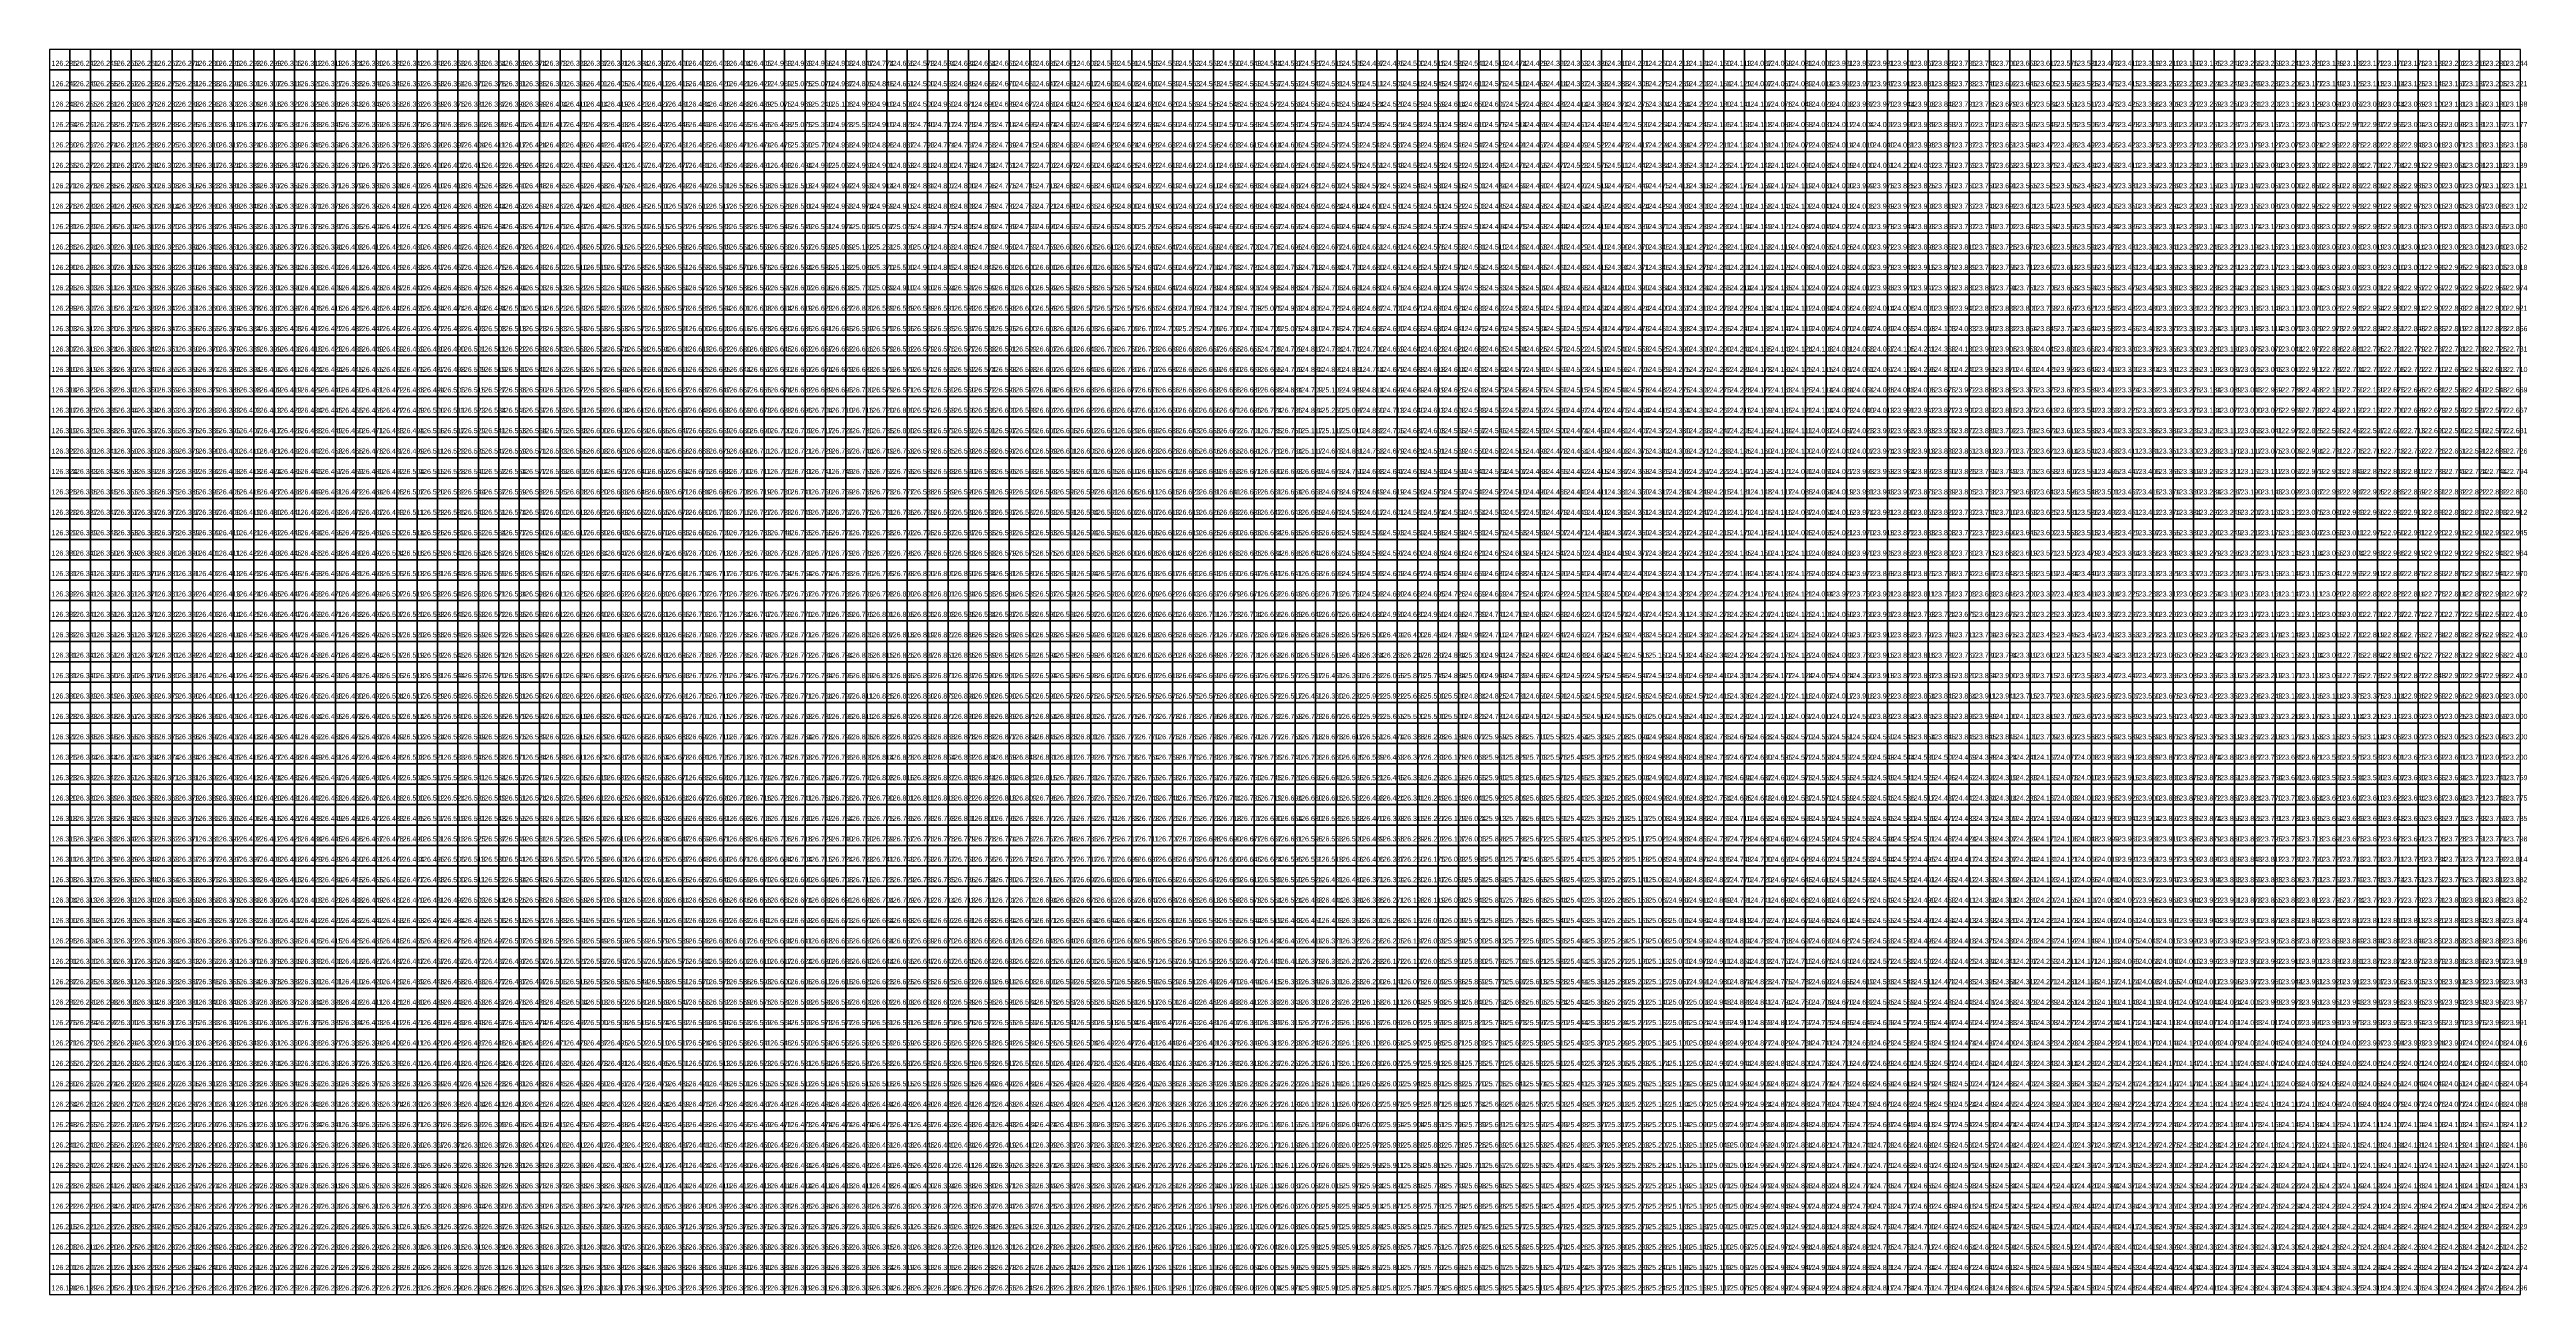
# Model space of a CAD drawing. Header units: metres. Extents: x 287857 to 287978, y 62957 to 63018.
import ezdxf

# ---------------------------------------------------------------- set-up
doc = ezdxf.new("R2010")
doc.units = ezdxf.units.M
for name, color, linetype, true_color in [('CIVILS-BARRIER', 7, 'Continuous', 0xf87171), ('CIVILS-INTERP', 7, 'Continuous', 0x64748b), ('CIVILS-LEVEL-TXT', 7, 'Continuous', 0x38bdf8), ('CIVILS-REAL', 7, 'Continuous', 0x38bdf8)]:
    doc.layers.add(name, color=color, linetype=linetype, true_color=true_color)

msp = doc.modelspace()

# ---------------------------------------------------------------- linework, layer by layer
at = {"layer": 'CIVILS-BARRIER'}
for points in [[(287891.925, 63016.831, 124.969), (287892.925, 63016.831, 124.969), (287892.925, 63017.831, 124.969), (287891.925, 63017.831, 124.969), (287891.925, 63016.831, 124.969)], [(287910.925, 63016.831, 124.563), (287911.925, 63016.831, 124.563), (287911.925, 63017.831, 124.563), (287910.925, 63017.831, 124.563), (287910.925, 63016.831, 124.563)], [(287891.925, 63015.831, 124.969), (287892.925, 63015.831, 124.969), (287892.925, 63016.831, 124.969), (287891.925, 63016.831, 124.969), (287891.925, 63015.831, 124.969)], [(287891.925, 63014.831, 125.075), (287892.925, 63014.831, 125.075), (287892.925, 63015.831, 125.075), (287891.925, 63015.831, 125.075), (287891.925, 63014.831, 125.075)], [(287892.925, 63014.831, 124.969), (287893.925, 63014.831, 124.969), (287893.925, 63015.831, 124.969), (287892.925, 63015.831, 124.969), (287892.925, 63014.831, 124.969)], [(287892.925, 63013.831, 125.075), (287893.925, 63013.831, 125.075), (287893.925, 63014.831, 125.075), (287892.925, 63014.831, 125.075), (287892.925, 63013.831, 125.075)], [(287894.925, 63013.831, 124.928), (287895.925, 63013.831, 124.928), (287895.925, 63014.831, 124.928), (287894.925, 63014.831, 124.928), (287894.925, 63013.831, 124.928)], [(287897.925, 63014.831, 124.5), (287898.925, 63014.831, 124.5), (287898.925, 63015.831, 124.5), (287897.925, 63015.831, 124.5), (287897.925, 63014.831, 124.5)], [(287898.925, 63014.831, 124.5), (287899.925, 63014.831, 124.5), (287899.925, 63015.831, 124.5), (287898.925, 63015.831, 124.5), (287898.925, 63014.831, 124.5)], [(287933.925, 63014.831, 124.275), (287934.925, 63014.831, 124.275), (287934.925, 63015.831, 124.275), (287933.925, 63015.831, 124.275), (287933.925, 63014.831, 124.275)], [(287934.925, 63013.831, 124.264), (287935.925, 63013.831, 124.264), (287935.925, 63014.831, 124.264), (287934.925, 63014.831, 124.264), (287934.925, 63013.831, 124.264)], [(287894.925, 63012.831, 124.968), (287895.925, 63012.831, 124.968), (287895.925, 63013.831, 124.968), (287894.925, 63013.831, 124.968), (287894.925, 63012.831, 124.968)], [(287934.925, 63012.831, 124.294), (287935.925, 63012.831, 124.294), (287935.925, 63013.831, 124.294), (287934.925, 63013.831, 124.294), (287934.925, 63012.831, 124.294)], [(287893.925, 63011.831, 124.992), (287894.925, 63011.831, 124.992), (287894.925, 63012.831, 124.992), (287893.925, 63012.831, 124.992), (287893.925, 63011.831, 124.992)], [(287934.925, 63011.831, 124.334), (287935.925, 63011.831, 124.334), (287935.925, 63012.831, 124.334), (287934.925, 63012.831, 124.334), (287934.925, 63011.831, 124.334)], [(287948.925, 63011.831, 123.75), (287949.925, 63011.831, 123.75), (287949.925, 63012.831, 123.75), (287948.925, 63012.831, 123.75), (287948.925, 63011.831, 123.75)], [(287967.925, 63011.831, 122.824), (287968.925, 63011.831, 122.824), (287968.925, 63012.831, 122.824), (287967.925, 63012.831, 122.824), (287967.925, 63011.831, 122.824)], [(287893.925, 63010.831, 124.992), (287894.925, 63010.831, 124.992), (287894.925, 63011.831, 124.992), (287893.925, 63011.831, 124.992), (287893.925, 63010.831, 124.992)], [(287912.925, 63010.831, 124.61), (287913.925, 63010.831, 124.61), (287913.925, 63011.831, 124.61), (287912.925, 63011.831, 124.61), (287912.925, 63010.831, 124.61)], [(287944.925, 63010.831, 123.999), (287945.925, 63010.831, 123.999), (287945.925, 63011.831, 123.999), (287944.925, 63011.831, 123.999), (287944.925, 63010.831, 123.999)], [(287945.925, 63010.831, 123.976), (287946.925, 63010.831, 123.976), (287946.925, 63011.831, 123.976), (287945.925, 63011.831, 123.976), (287945.925, 63010.831, 123.976)], [(287946.925, 63010.831, 123.825), (287947.925, 63010.831, 123.825), (287947.925, 63011.831, 123.825), (287946.925, 63011.831, 123.825), (287946.925, 63010.831, 123.825)], [(287948.925, 63010.831, 123.75), (287949.925, 63010.831, 123.75), (287949.925, 63011.831, 123.75), (287948.925, 63011.831, 123.75), (287948.925, 63010.831, 123.75)], [(287966.925, 63010.831, 122.85), (287967.925, 63010.831, 122.85), (287967.925, 63011.831, 122.85), (287966.925, 63011.831, 122.85), (287966.925, 63010.831, 122.85)], [(287893.925, 63009.831, 124.992), (287894.925, 63009.831, 124.992), (287894.925, 63010.831, 124.992), (287893.925, 63010.831, 124.992), (287893.925, 63009.831, 124.992)], [(287894.925, 63009.831, 124.953), (287895.925, 63009.831, 124.953), (287895.925, 63010.831, 124.953), (287894.925, 63010.831, 124.953), (287894.925, 63009.831, 124.953)], [(287894.925, 63008.831, 124.974), (287895.925, 63008.831, 124.974), (287895.925, 63009.831, 124.974), (287894.925, 63009.831, 124.974), (287894.925, 63008.831, 124.974)], [(287904.925, 63008.831, 124.69), (287905.925, 63008.831, 124.69), (287905.925, 63009.831, 124.69), (287904.925, 63009.831, 124.69), (287904.925, 63008.831, 124.69)], [(287905.925, 63008.831, 124.665), (287906.925, 63008.831, 124.665), (287906.925, 63009.831, 124.665), (287905.925, 63009.831, 124.665), (287905.925, 63008.831, 124.665)], [(287906.925, 63008.831, 124.665), (287907.925, 63008.831, 124.665), (287907.925, 63009.831, 124.665), (287906.925, 63009.831, 124.665), (287906.925, 63008.831, 124.665)], [(287907.925, 63009.831, 124.629), (287908.925, 63009.831, 124.629), (287908.925, 63010.831, 124.629), (287907.925, 63010.831, 124.629), (287907.925, 63009.831, 124.629)], [(287907.925, 63008.831, 124.665), (287908.925, 63008.831, 124.665), (287908.925, 63009.831, 124.665), (287907.925, 63009.831, 124.665), (287907.925, 63008.831, 124.665)], [(287909.925, 63009.831, 124.619), (287910.925, 63009.831, 124.619), (287910.925, 63010.831, 124.619), (287909.925, 63010.831, 124.619), (287909.925, 63009.831, 124.619)], [(287910.925, 63009.831, 124.617), (287911.925, 63009.831, 124.617), (287911.925, 63010.831, 124.617), (287910.925, 63010.831, 124.617), (287910.925, 63009.831, 124.617)], [(287911.925, 63009.831, 124.617), (287912.925, 63009.831, 124.617), (287912.925, 63010.831, 124.617), (287911.925, 63010.831, 124.617), (287911.925, 63009.831, 124.617)], [(287912.925, 63009.831, 124.617), (287913.925, 63009.831, 124.617), (287913.925, 63010.831, 124.617), (287912.925, 63010.831, 124.617), (287912.925, 63009.831, 124.617)], [(287894.925, 63007.831, 125.039), (287895.925, 63007.831, 125.039), (287895.925, 63008.831, 125.039), (287894.925, 63008.831, 125.039), (287894.925, 63007.831, 125.039)], [(287901.925, 63007.831, 124.789), (287902.925, 63007.831, 124.789), (287902.925, 63008.831, 124.789), (287901.925, 63008.831, 124.789), (287901.925, 63007.831, 124.789)], [(287903.925, 63007.831, 124.759), (287904.925, 63007.831, 124.759), (287904.925, 63008.831, 124.759), (287903.925, 63008.831, 124.759), (287903.925, 63007.831, 124.759)], [(287904.925, 63007.831, 124.759), (287905.925, 63007.831, 124.759), (287905.925, 63008.831, 124.759), (287904.925, 63008.831, 124.759), (287904.925, 63007.831, 124.759)], [(287909.925, 63007.831, 124.635), (287910.925, 63007.831, 124.635), (287910.925, 63008.831, 124.635), (287909.925, 63008.831, 124.635), (287909.925, 63007.831, 124.635)], [(287894.925, 63006.831, 125.132), (287895.925, 63006.831, 125.132), (287895.925, 63007.831, 125.132), (287894.925, 63007.831, 125.132), (287894.925, 63006.831, 125.132)], [(287895.925, 63006.831, 125.039), (287896.925, 63006.831, 125.039), (287896.925, 63007.831, 125.039), (287895.925, 63007.831, 125.039), (287895.925, 63006.831, 125.039)], [(287899.925, 63006.831, 124.845), (287900.925, 63006.831, 124.845), (287900.925, 63007.831, 124.845), (287899.925, 63007.831, 124.845), (287899.925, 63006.831, 124.845)], [(287900.925, 63006.831, 124.845), (287901.925, 63006.831, 124.845), (287901.925, 63007.831, 124.845), (287900.925, 63007.831, 124.845), (287900.925, 63006.831, 124.845)], [(287901.925, 63006.831, 124.845), (287902.925, 63006.831, 124.845), (287902.925, 63007.831, 124.845), (287901.925, 63007.831, 124.845), (287901.925, 63006.831, 124.845)], [(287908.925, 63006.831, 126.575), (287909.925, 63006.831, 126.575), (287909.925, 63007.831, 126.575), (287908.925, 63007.831, 126.575), (287908.925, 63006.831, 126.575)], [(287909.925, 63006.831, 124.647), (287910.925, 63006.831, 124.647), (287910.925, 63007.831, 124.647), (287909.925, 63007.831, 124.647), (287909.925, 63006.831, 124.647)], [(287896.925, 63005.831, 125.039), (287897.925, 63005.831, 125.039), (287897.925, 63006.831, 125.039), (287896.925, 63006.831, 125.039), (287896.925, 63005.831, 125.039)], [(287897.925, 63005.831, 124.91), (287898.925, 63005.831, 124.91), (287898.925, 63006.831, 124.91), (287897.925, 63006.831, 124.91), (287897.925, 63005.831, 124.91)], [(287898.925, 63005.831, 124.91), (287899.925, 63005.831, 124.91), (287899.925, 63006.831, 124.91), (287898.925, 63006.831, 124.91), (287898.925, 63005.831, 124.91)], [(287907.925, 63005.831, 126.575), (287908.925, 63005.831, 126.575), (287908.925, 63006.831, 126.575), (287907.925, 63006.831, 126.575), (287907.925, 63005.831, 126.575)], [(287909.925, 63005.831, 124.66), (287910.925, 63005.831, 124.66), (287910.925, 63006.831, 124.66), (287909.925, 63006.831, 124.66), (287909.925, 63005.831, 124.66)], [(287910.925, 63005.831, 124.647), (287911.925, 63005.831, 124.647), (287911.925, 63006.831, 124.647), (287910.925, 63006.831, 124.647), (287910.925, 63005.831, 124.647)], [(287907.925, 63004.831, 126.575), (287908.925, 63004.831, 126.575), (287908.925, 63005.831, 126.575), (287907.925, 63005.831, 126.575), (287907.925, 63004.831, 126.575)], [(287908.925, 63004.831, 126.575), (287909.925, 63004.831, 126.575), (287909.925, 63005.831, 126.575), (287908.925, 63005.831, 126.575), (287908.925, 63004.831, 126.575)], [(287910.925, 63004.831, 124.66), (287911.925, 63004.831, 124.66), (287911.925, 63005.831, 124.66), (287910.925, 63005.831, 124.66), (287910.925, 63004.831, 124.66)], [(287913.925, 63004.831, 124.709), (287914.925, 63004.831, 124.709), (287914.925, 63005.831, 124.709), (287913.925, 63005.831, 124.709), (287913.925, 63004.831, 124.709)], [(287914.925, 63004.831, 124.709), (287915.925, 63004.831, 124.709), (287915.925, 63005.831, 124.709), (287914.925, 63005.831, 124.709), (287914.925, 63004.831, 124.709)], [(287895.925, 63003.831, 126.589), (287896.925, 63003.831, 126.589), (287896.925, 63004.831, 126.589), (287895.925, 63004.831, 126.589), (287895.925, 63003.831, 126.589)], [(287896.925, 63003.831, 126.579), (287897.925, 63003.831, 126.579), (287897.925, 63004.831, 126.579), (287896.925, 63004.831, 126.579), (287896.925, 63003.831, 126.579)], [(287896.925, 63002.831, 126.579), (287897.925, 63002.831, 126.579), (287897.925, 63003.831, 126.579), (287896.925, 63003.831, 126.579), (287896.925, 63002.831, 126.579)], [(287910.925, 63003.831, 124.709), (287911.925, 63003.831, 124.709), (287911.925, 63004.831, 124.709), (287910.925, 63004.831, 124.709), (287910.925, 63003.831, 124.709)], [(287912.925, 63003.831, 124.709), (287913.925, 63003.831, 124.709), (287913.925, 63004.831, 124.709), (287912.925, 63004.831, 124.709), (287912.925, 63003.831, 124.709)], [(287914.925, 63003.831, 124.709), (287915.925, 63003.831, 124.709), (287915.925, 63004.831, 124.709), (287914.925, 63004.831, 124.709), (287914.925, 63003.831, 124.709)], [(287914.925, 63002.831, 126.655), (287915.925, 63002.831, 126.655), (287915.925, 63003.831, 126.655), (287914.925, 63003.831, 126.655), (287914.925, 63002.831, 126.655)], [(287915.925, 63003.831, 124.709), (287916.925, 63003.831, 124.709), (287916.925, 63004.831, 124.709), (287915.925, 63004.831, 124.709), (287915.925, 63003.831, 124.709)], [(287915.925, 63002.831, 124.709), (287916.925, 63002.831, 124.709), (287916.925, 63003.831, 124.709), (287915.925, 63003.831, 124.709), (287915.925, 63002.831, 124.709)], [(287916.925, 63002.831, 124.709), (287917.925, 63002.831, 124.709), (287917.925, 63003.831, 124.709), (287916.925, 63003.831, 124.709), (287916.925, 63002.831, 124.709)], [(287896.925, 63001.831, 126.579), (287897.925, 63001.831, 126.579), (287897.925, 63002.831, 126.579), (287896.925, 63002.831, 126.579), (287896.925, 63001.831, 126.579)], [(287915.925, 63001.831, 126.655), (287916.925, 63001.831, 126.655), (287916.925, 63002.831, 126.655), (287915.925, 63002.831, 126.655), (287915.925, 63001.831, 126.655)], [(287916.925, 63001.831, 124.709), (287917.925, 63001.831, 124.709), (287917.925, 63002.831, 124.709), (287916.925, 63002.831, 124.709), (287916.925, 63001.831, 124.709)], [(287935.925, 63001.831, 124.275), (287936.925, 63001.831, 124.275), (287936.925, 63002.831, 124.275), (287935.925, 63002.831, 124.275), (287935.925, 63001.831, 124.275)], [(287896.925, 63000.831, 126.579), (287897.925, 63000.831, 126.579), (287897.925, 63001.831, 126.579), (287896.925, 63001.831, 126.579), (287896.925, 63000.831, 126.579)], [(287897.925, 63000.831, 126.571), (287898.925, 63000.831, 126.571), (287898.925, 63001.831, 126.571), (287897.925, 63001.831, 126.571), (287897.925, 63000.831, 126.571)], [(287915.925, 63000.831, 126.668), (287916.925, 63000.831, 126.668), (287916.925, 63001.831, 126.668), (287915.925, 63001.831, 126.668), (287915.925, 63000.831, 126.668)], [(287916.925, 63000.831, 124.884), (287917.925, 63000.831, 124.884), (287917.925, 63001.831, 124.884), (287916.925, 63001.831, 124.884), (287916.925, 63000.831, 124.884)], [(287917.925, 63000.831, 124.709), (287918.925, 63000.831, 124.709), (287918.925, 63001.831, 124.709), (287917.925, 63001.831, 124.709), (287917.925, 63000.831, 124.709)], [(287935.925, 63000.831, 124.275), (287936.925, 63000.831, 124.275), (287936.925, 63001.831, 124.275), (287935.925, 63001.831, 124.275), (287935.925, 63000.831, 124.275)], [(287952.925, 63000.831, 123.375), (287953.925, 63000.831, 123.375), (287953.925, 63001.831, 123.375), (287952.925, 63001.831, 123.375), (287952.925, 63000.831, 123.375)], [(287964.925, 63000.831, 122.969), (287965.925, 63000.831, 122.969), (287965.925, 63001.831, 122.969), (287964.925, 63001.831, 122.969), (287964.925, 63000.831, 122.969)], [(287965.925, 63000.831, 122.788), (287966.925, 63000.831, 122.788), (287966.925, 63001.831, 122.788), (287965.925, 63001.831, 122.788), (287965.925, 63000.831, 122.788)], [(287966.925, 63000.831, 122.458), (287967.925, 63000.831, 122.458), (287967.925, 63001.831, 122.458), (287966.925, 63001.831, 122.458), (287966.925, 63000.831, 122.458)], [(287967.925, 63000.831, 122.15), (287968.925, 63000.831, 122.15), (287968.925, 63001.831, 122.15), (287967.925, 63001.831, 122.15), (287967.925, 63000.831, 122.15)], [(287969.925, 63000.831, 122.15), (287970.925, 63000.831, 122.15), (287970.925, 63001.831, 122.15), (287969.925, 63001.831, 122.15), (287969.925, 63000.831, 122.15)], [(287917.925, 62999.831, 124.884), (287918.925, 62999.831, 124.884), (287918.925, 63000.831, 124.884), (287917.925, 63000.831, 124.884), (287917.925, 62999.831, 124.884)], [(287952.925, 62999.831, 123.375), (287953.925, 62999.831, 123.375), (287953.925, 63000.831, 123.375), (287952.925, 63000.831, 123.375), (287952.925, 62999.831, 123.375)], [(287969.925, 62999.831, 122.15), (287970.925, 62999.831, 122.15), (287970.925, 63000.831, 122.15), (287969.925, 63000.831, 122.15), (287969.925, 62999.831, 122.15)], [(287917.925, 62998.831, 125.117), (287918.925, 62998.831, 125.117), (287918.925, 62999.831, 125.117), (287917.925, 62999.831, 125.117), (287917.925, 62998.831, 125.117)], [(287898.925, 62997.831, 126.579), (287899.925, 62997.831, 126.579), (287899.925, 62998.831, 126.579), (287898.925, 62998.831, 126.579), (287898.925, 62997.831, 126.579)], [(287898.925, 62996.831, 126.585), (287899.925, 62996.831, 126.585), (287899.925, 62997.831, 126.585), (287898.925, 62997.831, 126.585), (287898.925, 62996.831, 126.585)], [(287917.925, 62997.831, 125.117), (287918.925, 62997.831, 125.117), (287918.925, 62998.831, 125.117), (287917.925, 62998.831, 125.117), (287917.925, 62997.831, 125.117)], [(287918.925, 62997.831, 124.678), (287919.925, 62997.831, 124.678), (287919.925, 62998.831, 124.678), (287918.925, 62998.831, 124.678), (287918.925, 62997.831, 124.678)], [(287918.925, 62996.831, 124.678), (287919.925, 62996.831, 124.678), (287919.925, 62997.831, 124.678), (287918.925, 62997.831, 124.678), (287918.925, 62996.831, 124.678)], [(287898.925, 62995.831, 126.588), (287899.925, 62995.831, 126.588), (287899.925, 62996.831, 126.588), (287898.925, 62996.831, 126.588), (287898.925, 62995.831, 126.588)], [(287918.925, 62995.831, 124.678), (287919.925, 62995.831, 124.678), (287919.925, 62996.831, 124.678), (287918.925, 62996.831, 124.678), (287918.925, 62995.831, 124.678)], [(287899.925, 62994.831, 126.587), (287900.925, 62994.831, 126.587), (287900.925, 62995.831, 126.587), (287899.925, 62995.831, 126.587), (287899.925, 62994.831, 126.587)], [(287918.925, 62994.831, 124.678), (287919.925, 62994.831, 124.678), (287919.925, 62995.831, 124.678), (287918.925, 62995.831, 124.678), (287918.925, 62994.831, 124.678)], [(287919.925, 62994.831, 124.593), (287920.925, 62994.831, 124.593), (287920.925, 62995.831, 124.593), (287919.925, 62995.831, 124.593), (287919.925, 62994.831, 124.593)], [(287899.925, 62993.831, 126.587), (287900.925, 62993.831, 126.587), (287900.925, 62994.831, 126.587), (287899.925, 62994.831, 126.587), (287899.925, 62993.831, 126.587)], [(287919.925, 62993.831, 124.593), (287920.925, 62993.831, 124.593), (287920.925, 62994.831, 124.593), (287919.925, 62994.831, 124.593), (287919.925, 62993.831, 124.593)], [(287899.925, 62992.831, 126.587), (287900.925, 62992.831, 126.587), (287900.925, 62993.831, 126.587), (287899.925, 62993.831, 126.587), (287899.925, 62992.831, 126.587)], [(287900.925, 62992.831, 126.583), (287901.925, 62992.831, 126.583), (287901.925, 62993.831, 126.583), (287900.925, 62993.831, 126.583), (287900.925, 62992.831, 126.583)], [(287919.925, 62992.831, 124.593), (287920.925, 62992.831, 124.593), (287920.925, 62993.831, 124.593), (287919.925, 62993.831, 124.593), (287919.925, 62992.831, 124.593)], [(287919.925, 62991.831, 124.593), (287920.925, 62991.831, 124.593), (287920.925, 62992.831, 124.593), (287919.925, 62992.831, 124.593), (287919.925, 62991.831, 124.593)], [(287920.925, 62991.831, 124.593), (287921.925, 62991.831, 124.593), (287921.925, 62992.831, 124.593), (287920.925, 62992.831, 124.593), (287920.925, 62991.831, 124.593)], [(287942.925, 62991.831, 124.033), (287943.925, 62991.831, 124.033), (287943.925, 62992.831, 124.033), (287942.925, 62992.831, 124.033), (287942.925, 62991.831, 124.033)], [(287900.925, 62990.831, 126.584), (287901.925, 62990.831, 126.584), (287901.925, 62991.831, 126.584), (287900.925, 62991.831, 126.584), (287900.925, 62990.831, 126.584)], [(287920.925, 62990.831, 124.593), (287921.925, 62990.831, 124.593), (287921.925, 62991.831, 124.593), (287920.925, 62991.831, 124.593), (287920.925, 62990.831, 124.593)], [(287925.925, 62990.831, 124.659), (287926.925, 62990.831, 124.659), (287926.925, 62991.831, 124.659), (287925.925, 62991.831, 124.659), (287925.925, 62990.831, 124.659)], [(287926.925, 62990.831, 124.659), (287927.925, 62990.831, 124.659), (287927.925, 62991.831, 124.659), (287926.925, 62991.831, 124.659), (287926.925, 62990.831, 124.659)], [(287934.925, 62990.831, 124.311), (287935.925, 62990.831, 124.311), (287935.925, 62991.831, 124.311), (287934.925, 62991.831, 124.311), (287934.925, 62990.831, 124.311)], [(287942.925, 62990.831, 124.044), (287943.925, 62990.831, 124.044), (287943.925, 62991.831, 124.044), (287942.925, 62991.831, 124.044), (287942.925, 62990.831, 124.044)], [(287943.925, 62990.831, 123.972), (287944.925, 62990.831, 123.972), (287944.925, 62991.831, 123.972), (287943.925, 62991.831, 123.972), (287943.925, 62990.831, 123.972)], [(287944.925, 62990.831, 123.76), (287945.925, 62990.831, 123.76), (287945.925, 62991.831, 123.76), (287944.925, 62991.831, 123.76), (287944.925, 62990.831, 123.76)], [(287952.925, 62990.831, 123.2), (287953.925, 62990.831, 123.2), (287953.925, 62991.831, 123.2), (287952.925, 62991.831, 123.2), (287952.925, 62990.831, 123.2)], [(287960.925, 62990.831, 123.085), (287961.925, 62990.831, 123.085), (287961.925, 62991.831, 123.085), (287960.925, 62991.831, 123.085), (287960.925, 62990.831, 123.085)], [(287900.925, 62989.831, 126.585), (287901.925, 62989.831, 126.585), (287901.925, 62990.831, 126.585), (287900.925, 62990.831, 126.585), (287900.925, 62989.831, 126.585)], [(287901.925, 62989.831, 126.584), (287902.925, 62989.831, 126.584), (287902.925, 62990.831, 126.584), (287901.925, 62990.831, 126.584), (287901.925, 62989.831, 126.584)], [(287920.925, 62989.831, 124.63), (287921.925, 62989.831, 124.63), (287921.925, 62990.831, 124.63), (287920.925, 62990.831, 124.63), (287920.925, 62989.831, 124.63)], [(287922.925, 62989.831, 124.63), (287923.925, 62989.831, 124.63), (287923.925, 62990.831, 124.63), (287922.925, 62990.831, 124.63), (287922.925, 62989.831, 124.63)], [(287924.925, 62989.831, 124.695), (287925.925, 62989.831, 124.695), (287925.925, 62990.831, 124.695), (287924.925, 62990.831, 124.695), (287924.925, 62989.831, 124.695)], [(287944.925, 62989.831, 123.76), (287945.925, 62989.831, 123.76), (287945.925, 62990.831, 123.76), (287944.925, 62990.831, 123.76), (287944.925, 62989.831, 123.76)], [(287952.925, 62989.831, 123.2), (287953.925, 62989.831, 123.2), (287953.925, 62990.831, 123.2), (287952.925, 62990.831, 123.2), (287952.925, 62989.831, 123.2)], [(287960.925, 62989.831, 123.085), (287961.925, 62989.831, 123.085), (287961.925, 62990.831, 123.085), (287960.925, 62990.831, 123.085), (287960.925, 62989.831, 123.085)], [(287975.925, 62989.831, 122.55), (287976.925, 62989.831, 122.55), (287976.925, 62990.831, 122.55), (287975.925, 62990.831, 122.55), (287975.925, 62989.831, 122.55)], [(287976.925, 62989.831, 122.41), (287977.925, 62989.831, 122.41), (287977.925, 62990.831, 122.41), (287976.925, 62990.831, 122.41), (287976.925, 62989.831, 122.41)], [(287901.925, 62988.831, 126.585), (287902.925, 62988.831, 126.585), (287902.925, 62989.831, 126.585), (287901.925, 62989.831, 126.585), (287901.925, 62988.831, 126.585)], [(287924.925, 62988.831, 124.789), (287925.925, 62988.831, 124.789), (287925.925, 62989.831, 124.789), (287924.925, 62989.831, 124.789), (287924.925, 62988.831, 124.789)], [(287944.925, 62988.831, 123.76), (287945.925, 62988.831, 123.76), (287945.925, 62989.831, 123.76), (287944.925, 62989.831, 123.76), (287944.925, 62988.831, 123.76)], [(287960.925, 62988.831, 123.085), (287961.925, 62988.831, 123.085), (287961.925, 62989.831, 123.085), (287960.925, 62989.831, 123.085), (287960.925, 62988.831, 123.085)], [(287968.925, 62988.831, 122.7), (287969.925, 62988.831, 122.7), (287969.925, 62989.831, 122.7), (287968.925, 62989.831, 122.7), (287968.925, 62988.831, 122.7)], [(287976.925, 62988.831, 122.41), (287977.925, 62988.831, 122.41), (287977.925, 62989.831, 122.41), (287976.925, 62989.831, 122.41), (287976.925, 62988.831, 122.41)], [(287901.925, 62987.831, 126.589), (287902.925, 62987.831, 126.589), (287902.925, 62988.831, 126.589), (287901.925, 62988.831, 126.589), (287901.925, 62987.831, 126.589)], [(287924.925, 62987.831, 124.884), (287925.925, 62987.831, 124.884), (287925.925, 62988.831, 124.884), (287924.925, 62988.831, 124.884), (287924.925, 62987.831, 124.884)], [(287968.925, 62987.831, 122.785), (287969.925, 62987.831, 122.785), (287969.925, 62988.831, 122.785), (287968.925, 62988.831, 122.785), (287968.925, 62987.831, 122.785)], [(287976.925, 62987.831, 122.41), (287977.925, 62987.831, 122.41), (287977.925, 62988.831, 122.41), (287976.925, 62988.831, 122.41), (287976.925, 62987.831, 122.41)], [(287901.925, 62986.831, 126.59), (287902.925, 62986.831, 126.59), (287902.925, 62987.831, 126.59), (287901.925, 62987.831, 126.59), (287901.925, 62986.831, 126.59)], [(287902.925, 62985.831, 126.59), (287903.925, 62985.831, 126.59), (287903.925, 62986.831, 126.59), (287902.925, 62986.831, 126.59), (287902.925, 62985.831, 126.59)], [(287903.925, 62985.831, 126.59), (287904.925, 62985.831, 126.59), (287904.925, 62986.831, 126.59), (287903.925, 62986.831, 126.59), (287903.925, 62985.831, 126.59)], [(287904.925, 62985.831, 126.59), (287905.925, 62985.831, 126.59), (287905.925, 62986.831, 126.59), (287904.925, 62986.831, 126.59), (287904.925, 62985.831, 126.59)], [(287905.925, 62985.831, 126.575), (287906.925, 62985.831, 126.575), (287906.925, 62986.831, 126.575), (287905.925, 62986.831, 126.575), (287905.925, 62985.831, 126.575)], [(287907.925, 62985.831, 126.575), (287908.925, 62985.831, 126.575), (287908.925, 62986.831, 126.575), (287907.925, 62986.831, 126.575), (287907.925, 62985.831, 126.575)], [(287908.925, 62985.831, 126.575), (287909.925, 62985.831, 126.575), (287909.925, 62986.831, 126.575), (287908.925, 62986.831, 126.575), (287908.925, 62985.831, 126.575)], [(287909.925, 62985.831, 126.575), (287910.925, 62985.831, 126.575), (287910.925, 62986.831, 126.575), (287909.925, 62986.831, 126.575), (287909.925, 62985.831, 126.575)], [(287910.925, 62985.831, 126.575), (287911.925, 62985.831, 126.575), (287911.925, 62986.831, 126.575), (287910.925, 62986.831, 126.575), (287910.925, 62985.831, 126.575)], [(287911.925, 62985.831, 126.575), (287912.925, 62985.831, 126.575), (287912.925, 62986.831, 126.575), (287911.925, 62986.831, 126.575), (287911.925, 62985.831, 126.575)], [(287912.925, 62985.831, 126.575), (287913.925, 62985.831, 126.575), (287913.925, 62986.831, 126.575), (287912.925, 62986.831, 126.575), (287912.925, 62985.831, 126.575)], [(287914.925, 62985.831, 126.62), (287915.925, 62985.831, 126.62), (287915.925, 62986.831, 126.62), (287914.925, 62986.831, 126.62), (287914.925, 62985.831, 126.62)], [(287915.925, 62985.831, 126.572), (287916.925, 62985.831, 126.572), (287916.925, 62986.831, 126.572), (287915.925, 62986.831, 126.572), (287915.925, 62985.831, 126.572)], [(287916.925, 62985.831, 126.517), (287917.925, 62985.831, 126.517), (287917.925, 62986.831, 126.517), (287916.925, 62986.831, 126.517), (287916.925, 62985.831, 126.517)], [(287917.925, 62985.831, 126.451), (287918.925, 62985.831, 126.451), (287918.925, 62986.831, 126.451), (287917.925, 62986.831, 126.451), (287917.925, 62985.831, 126.451)], [(287918.925, 62985.831, 126.36), (287919.925, 62985.831, 126.36), (287919.925, 62986.831, 126.36), (287918.925, 62986.831, 126.36), (287918.925, 62985.831, 126.36)], [(287919.925, 62985.831, 126.232), (287920.925, 62985.831, 126.232), (287920.925, 62986.831, 126.232), (287919.925, 62986.831, 126.232), (287919.925, 62985.831, 126.232)], [(287920.925, 62985.831, 125.922), (287921.925, 62985.831, 125.922), (287921.925, 62986.831, 125.922), (287920.925, 62986.831, 125.922), (287920.925, 62985.831, 125.922)], [(287924.925, 62986.831, 124.884), (287925.925, 62986.831, 124.884), (287925.925, 62987.831, 124.884), (287924.925, 62987.831, 124.884), (287924.925, 62986.831, 124.884)], [(287934.925, 62986.831, 124.513), (287935.925, 62986.831, 124.513), (287935.925, 62987.831, 124.513), (287934.925, 62987.831, 124.513), (287934.925, 62986.831, 124.513)], [(287934.925, 62985.831, 124.535), (287935.925, 62985.831, 124.535), (287935.925, 62986.831, 124.535), (287934.925, 62986.831, 124.535), (287934.925, 62985.831, 124.535)], [(287944.925, 62985.831, 123.918), (287945.925, 62985.831, 123.918), (287945.925, 62986.831, 123.918), (287944.925, 62986.831, 123.918), (287944.925, 62985.831, 123.918)], [(287952.925, 62985.831, 123.715), (287953.925, 62985.831, 123.715), (287953.925, 62986.831, 123.715), (287952.925, 62986.831, 123.715), (287952.925, 62985.831, 123.715)], [(287960.925, 62986.831, 123.085), (287961.925, 62986.831, 123.085), (287961.925, 62987.831, 123.085), (287960.925, 62987.831, 123.085), (287960.925, 62986.831, 123.085)], [(287920.925, 62984.831, 125.922), (287921.925, 62984.831, 125.922), (287921.925, 62985.831, 125.922), (287920.925, 62985.831, 125.922), (287920.925, 62984.831, 125.922)], [(287921.925, 62984.831, 125.655), (287922.925, 62984.831, 125.655), (287922.925, 62985.831, 125.655), (287921.925, 62985.831, 125.655), (287921.925, 62984.831, 125.655)], [(287922.925, 62984.831, 125.5), (287923.925, 62984.831, 125.5), (287923.925, 62985.831, 125.5), (287922.925, 62985.831, 125.5), (287922.925, 62984.831, 125.5)], [(287923.925, 62984.831, 125.5), (287924.925, 62984.831, 125.5), (287924.925, 62985.831, 125.5), (287923.925, 62985.831, 125.5), (287923.925, 62984.831, 125.5)], [(287925.925, 62984.831, 124.825), (287926.925, 62984.831, 124.825), (287926.925, 62985.831, 124.825), (287925.925, 62985.831, 124.825), (287925.925, 62984.831, 124.825)], [(287926.925, 62984.831, 124.731), (287927.925, 62984.831, 124.731), (287927.925, 62985.831, 124.731), (287926.925, 62985.831, 124.731), (287926.925, 62984.831, 124.731)], [(287927.925, 62984.831, 124.65), (287928.925, 62984.831, 124.65), (287928.925, 62985.831, 124.65), (287927.925, 62985.831, 124.65), (287927.925, 62984.831, 124.65)], [(287928.925, 62984.831, 124.591), (287929.925, 62984.831, 124.591), (287929.925, 62985.831, 124.591), (287928.925, 62985.831, 124.591), (287928.925, 62984.831, 124.591)], [(287929.925, 62984.831, 124.554), (287930.925, 62984.831, 124.554), (287930.925, 62985.831, 124.554), (287929.925, 62985.831, 124.554), (287929.925, 62984.831, 124.554)], [(287930.925, 62984.831, 124.529), (287931.925, 62984.831, 124.529), (287931.925, 62985.831, 124.529), (287930.925, 62985.831, 124.529), (287930.925, 62984.831, 124.529)], [(287931.925, 62984.831, 124.516), (287932.925, 62984.831, 124.516), (287932.925, 62985.831, 124.516), (287931.925, 62985.831, 124.516), (287931.925, 62984.831, 124.516)], [(287932.925, 62984.831, 124.516), (287933.925, 62984.831, 124.516), (287933.925, 62985.831, 124.516), (287932.925, 62985.831, 124.516), (287932.925, 62984.831, 124.516)], [(287935.925, 62984.831, 124.535), (287936.925, 62984.831, 124.535), (287936.925, 62985.831, 124.535), (287935.925, 62985.831, 124.535), (287935.925, 62984.831, 124.535)], [(287936.925, 62984.831, 124.415), (287937.925, 62984.831, 124.415), (287937.925, 62985.831, 124.415), (287936.925, 62985.831, 124.415), (287936.925, 62984.831, 124.415)], [(287937.925, 62984.831, 124.306), (287938.925, 62984.831, 124.306), (287938.925, 62985.831, 124.306), (287937.925, 62985.831, 124.306), (287937.925, 62984.831, 124.306)], [(287938.925, 62984.831, 124.232), (287939.925, 62984.831, 124.232), (287939.925, 62985.831, 124.232), (287938.925, 62985.831, 124.232), (287938.925, 62984.831, 124.232)], [(287939.925, 62984.831, 124.172), (287940.925, 62984.831, 124.172), (287940.925, 62985.831, 124.172), (287939.925, 62985.831, 124.172), (287939.925, 62984.831, 124.172)], [(287940.925, 62984.831, 124.118), (287941.925, 62984.831, 124.118), (287941.925, 62985.831, 124.118), (287940.925, 62985.831, 124.118), (287940.925, 62984.831, 124.118)], [(287941.925, 62984.831, 124.067), (287942.925, 62984.831, 124.067), (287942.925, 62985.831, 124.067), (287941.925, 62985.831, 124.067), (287941.925, 62984.831, 124.067)], [(287942.925, 62984.831, 124.017), (287943.925, 62984.831, 124.017), (287943.925, 62985.831, 124.017), (287942.925, 62985.831, 124.017), (287942.925, 62984.831, 124.017)], [(287943.925, 62984.831, 124.017), (287944.925, 62984.831, 124.017), (287944.925, 62985.831, 124.017), (287943.925, 62985.831, 124.017), (287943.925, 62984.831, 124.017)], [(287945.925, 62984.831, 123.882), (287946.925, 62984.831, 123.882), (287946.925, 62985.831, 123.882), (287945.925, 62985.831, 123.882), (287945.925, 62984.831, 123.882)], [(287946.925, 62984.831, 123.854), (287947.925, 62984.831, 123.854), (287947.925, 62985.831, 123.854), (287946.925, 62985.831, 123.854), (287946.925, 62984.831, 123.854)], [(287947.925, 62984.831, 123.845), (287948.925, 62984.831, 123.845), (287948.925, 62985.831, 123.845), (287947.925, 62985.831, 123.845), (287947.925, 62984.831, 123.845)], [(287960.925, 62984.831, 123.422), (287961.925, 62984.831, 123.422), (287961.925, 62985.831, 123.422), (287960.925, 62985.831, 123.422), (287960.925, 62984.831, 123.422)], [(287968.925, 62984.831, 123.114), (287969.925, 62984.831, 123.114), (287969.925, 62985.831, 123.114), (287968.925, 62985.831, 123.114), (287968.925, 62984.831, 123.114)], [(287976.925, 62984.831, 123), (287977.925, 62984.831, 123), (287977.925, 62985.831, 123), (287976.925, 62985.831, 123), (287976.925, 62984.831, 123)], [(287947.925, 62983.831, 123.854), (287948.925, 62983.831, 123.854), (287948.925, 62984.831, 123.854), (287947.925, 62984.831, 123.854), (287947.925, 62983.831, 123.854)], [(287948.925, 62983.831, 123.845), (287949.925, 62983.831, 123.845), (287949.925, 62984.831, 123.845), (287948.925, 62984.831, 123.845), (287948.925, 62983.831, 123.845)], [(287949.925, 62983.831, 123.845), (287950.925, 62983.831, 123.845), (287950.925, 62984.831, 123.845), (287949.925, 62984.831, 123.845), (287949.925, 62983.831, 123.845)], [(287950.925, 62983.831, 123.845), (287951.925, 62983.831, 123.845), (287951.925, 62984.831, 123.845), (287950.925, 62984.831, 123.845), (287950.925, 62983.831, 123.845)], [(287951.925, 62983.831, 123.845), (287952.925, 62983.831, 123.845), (287952.925, 62984.831, 123.845), (287951.925, 62984.831, 123.845), (287951.925, 62983.831, 123.845)], [(287953.925, 62983.831, 123.709), (287954.925, 62983.831, 123.709), (287954.925, 62984.831, 123.709), (287953.925, 62984.831, 123.709), (287953.925, 62983.831, 123.709)], [(287954.925, 62983.831, 123.627), (287955.925, 62983.831, 123.627), (287955.925, 62984.831, 123.627), (287954.925, 62984.831, 123.627), (287954.925, 62983.831, 123.627)], [(287955.925, 62983.831, 123.568), (287956.925, 62983.831, 123.568), (287956.925, 62984.831, 123.568), (287955.925, 62984.831, 123.568), (287955.925, 62983.831, 123.568)], [(287956.925, 62983.831, 123.539), (287957.925, 62983.831, 123.539), (287957.925, 62984.831, 123.539), (287956.925, 62984.831, 123.539), (287956.925, 62983.831, 123.539)], [(287957.925, 62983.831, 123.539), (287958.925, 62983.831, 123.539), (287958.925, 62984.831, 123.539), (287957.925, 62984.831, 123.539), (287957.925, 62983.831, 123.539)], [(287958.925, 62983.831, 123.539), (287959.925, 62983.831, 123.539), (287959.925, 62984.831, 123.539), (287958.925, 62984.831, 123.539), (287958.925, 62983.831, 123.539)], [(287961.925, 62983.831, 123.375), (287962.925, 62983.831, 123.375), (287962.925, 62984.831, 123.375), (287961.925, 62984.831, 123.375), (287961.925, 62983.831, 123.375)], [(287962.925, 62983.831, 123.319), (287963.925, 62983.831, 123.319), (287963.925, 62984.831, 123.319), (287962.925, 62984.831, 123.319), (287962.925, 62983.831, 123.319)], [(287963.925, 62983.831, 123.267), (287964.925, 62983.831, 123.267), (287964.925, 62984.831, 123.267), (287963.925, 62984.831, 123.267), (287963.925, 62983.831, 123.267)], [(287964.925, 62983.831, 123.218), (287965.925, 62983.831, 123.218), (287965.925, 62984.831, 123.218), (287964.925, 62984.831, 123.218), (287964.925, 62983.831, 123.218)], [(287965.925, 62983.831, 123.176), (287966.925, 62983.831, 123.176), (287966.925, 62984.831, 123.176), (287965.925, 62984.831, 123.176), (287965.925, 62983.831, 123.176)], [(287966.925, 62983.831, 123.153), (287967.925, 62983.831, 123.153), (287967.925, 62984.831, 123.153), (287966.925, 62984.831, 123.153), (287966.925, 62983.831, 123.153)], [(287967.925, 62983.831, 123.153), (287968.925, 62983.831, 123.153), (287968.925, 62984.831, 123.153), (287967.925, 62984.831, 123.153), (287967.925, 62983.831, 123.153)], [(287969.925, 62983.831, 123.114), (287970.925, 62983.831, 123.114), (287970.925, 62984.831, 123.114), (287969.925, 62984.831, 123.114), (287969.925, 62983.831, 123.114)], [(287970.925, 62983.831, 123.062), (287971.925, 62983.831, 123.062), (287971.925, 62984.831, 123.062), (287970.925, 62984.831, 123.062), (287970.925, 62983.831, 123.062)], [(287971.925, 62983.831, 123.027), (287972.925, 62983.831, 123.027), (287972.925, 62984.831, 123.027), (287971.925, 62984.831, 123.027), (287971.925, 62983.831, 123.027)], [(287972.925, 62983.831, 123.025), (287973.925, 62983.831, 123.025), (287973.925, 62984.831, 123.025), (287972.925, 62984.831, 123.025), (287972.925, 62983.831, 123.025)], [(287973.925, 62983.831, 123.025), (287974.925, 62983.831, 123.025), (287974.925, 62984.831, 123.025), (287973.925, 62984.831, 123.025), (287973.925, 62983.831, 123.025)], [(287974.925, 62983.831, 123.025), (287975.925, 62983.831, 123.025), (287975.925, 62984.831, 123.025), (287974.925, 62984.831, 123.025), (287974.925, 62983.831, 123.025)], [(287975.925, 62982.831, 123.025), (287976.925, 62982.831, 123.025), (287976.925, 62983.831, 123.025), (287975.925, 62983.831, 123.025), (287975.925, 62982.831, 123.025)]]:
    msp.add_polyline3d(points, dxfattribs=at)
at = {"layer": 'CIVILS-INTERP'}
for points in [[(287856.925, 63016.831, 126.236), (287857.925, 63016.831, 126.236), (287857.925, 63017.831, 126.236), (287856.925, 63017.831, 126.236), (287856.925, 63016.831, 126.236)], [(287857.925, 63016.831, 126.242), (287858.925, 63016.831, 126.242), (287858.925, 63017.831, 126.242), (287857.925, 63017.831, 126.242), (287857.925, 63016.831, 126.242)], [(287858.925, 63016.831, 126.249), (287859.925, 63016.831, 126.249), (287859.925, 63017.831, 126.249), (287858.925, 63017.831, 126.249), (287858.925, 63016.831, 126.249)], [(287859.925, 63016.831, 126.255), (287860.925, 63016.831, 126.255), (287860.925, 63017.831, 126.255), (287859.925, 63017.831, 126.255), (287859.925, 63016.831, 126.255)], [(287860.925, 63016.831, 126.261), (287861.925, 63016.831, 126.261), (287861.925, 63017.831, 126.261), (287860.925, 63017.831, 126.261), (287860.925, 63016.831, 126.261)], [(287861.925, 63016.831, 126.267), (287862.925, 63016.831, 126.267), (287862.925, 63017.831, 126.267), (287861.925, 63017.831, 126.267), (287861.925, 63016.831, 126.267)], [(287862.925, 63016.831, 126.274), (287863.925, 63016.831, 126.274), (287863.925, 63017.831, 126.274), (287862.925, 63017.831, 126.274), (287862.925, 63016.831, 126.274)], [(287863.925, 63016.831, 126.28), (287864.925, 63016.831, 126.28), (287864.925, 63017.831, 126.28), (287863.925, 63017.831, 126.28), (287863.925, 63016.831, 126.28)], [(287864.925, 63016.831, 126.286), (287865.925, 63016.831, 126.286), (287865.925, 63017.831, 126.286), (287864.925, 63017.831, 126.286), (287864.925, 63016.831, 126.286)], [(287865.925, 63016.831, 126.293), (287866.925, 63016.831, 126.293), (287866.925, 63017.831, 126.293), (287865.925, 63017.831, 126.293), (287865.925, 63016.831, 126.293)], [(287866.925, 63016.831, 126.299), (287867.925, 63016.831, 126.299), (287867.925, 63017.831, 126.299), (287866.925, 63017.831, 126.299), (287866.925, 63016.831, 126.299)], [(287867.925, 63016.831, 126.305), (287868.925, 63016.831, 126.305), (287868.925, 63017.831, 126.305), (287867.925, 63017.831, 126.305), (287867.925, 63016.831, 126.305)], [(287868.925, 63016.831, 126.312), (287869.925, 63016.831, 126.312), (287869.925, 63017.831, 126.312), (287868.925, 63017.831, 126.312), (287868.925, 63016.831, 126.312)], [(287869.925, 63016.831, 126.318), (287870.925, 63016.831, 126.318), (287870.925, 63017.831, 126.318), (287869.925, 63017.831, 126.318), (287869.925, 63016.831, 126.318)], [(287870.925, 63016.831, 126.324), (287871.925, 63016.831, 126.324), (287871.925, 63017.831, 126.324), (287870.925, 63017.831, 126.324), (287870.925, 63016.831, 126.324)], [(287871.925, 63016.831, 126.33), (287872.925, 63016.831, 126.33), (287872.925, 63017.831, 126.33), (287871.925, 63017.831, 126.33), (287871.925, 63016.831, 126.33)], [(287872.925, 63016.831, 126.336), (287873.925, 63016.831, 126.336), (287873.925, 63017.831, 126.336), (287872.925, 63017.831, 126.336), (287872.925, 63016.831, 126.336)], [(287873.925, 63016.831, 126.342), (287874.925, 63016.831, 126.342), (287874.925, 63017.831, 126.342), (287873.925, 63017.831, 126.342), (287873.925, 63016.831, 126.342)], [(287874.925, 63016.831, 126.348), (287875.925, 63016.831, 126.348), (287875.925, 63017.831, 126.348), (287874.925, 63017.831, 126.348), (287874.925, 63016.831, 126.348)], [(287875.925, 63016.831, 126.353), (287876.925, 63016.831, 126.353), (287876.925, 63017.831, 126.353), (287875.925, 63017.831, 126.353), (287875.925, 63016.831, 126.353)], [(287876.925, 63016.831, 126.359), (287877.925, 63016.831, 126.359), (287877.925, 63017.831, 126.359), (287876.925, 63017.831, 126.359), (287876.925, 63016.831, 126.359)], [(287877.925, 63016.831, 126.364), (287878.925, 63016.831, 126.364), (287878.925, 63017.831, 126.364), (287877.925, 63017.831, 126.364), (287877.925, 63016.831, 126.364)], [(287878.925, 63016.831, 126.369), (287879.925, 63016.831, 126.369), (287879.925, 63017.831, 126.369), (287878.925, 63017.831, 126.369), (287878.925, 63016.831, 126.369)], [(287879.925, 63016.831, 126.374), (287880.925, 63016.831, 126.374), (287880.925, 63017.831, 126.374), (287879.925, 63017.831, 126.374), (287879.925, 63016.831, 126.374)], [(287880.925, 63016.831, 126.378), (287881.925, 63016.831, 126.378), (287881.925, 63017.831, 126.378), (287880.925, 63017.831, 126.378), (287880.925, 63016.831, 126.378)], [(287881.925, 63016.831, 126.383), (287882.925, 63016.831, 126.383), (287882.925, 63017.831, 126.383), (287881.925, 63017.831, 126.383), (287881.925, 63016.831, 126.383)], [(287882.925, 63016.831, 126.387), (287883.925, 63016.831, 126.387), (287883.925, 63017.831, 126.387), (287882.925, 63017.831, 126.387), (287882.925, 63016.831, 126.387)], [(287883.925, 63016.831, 126.391), (287884.925, 63016.831, 126.391), (287884.925, 63017.831, 126.391), (287883.925, 63017.831, 126.391), (287883.925, 63016.831, 126.391)], [(287884.925, 63016.831, 126.394), (287885.925, 63016.831, 126.394), (287885.925, 63017.831, 126.394), (287884.925, 63017.831, 126.394), (287884.925, 63016.831, 126.394)], [(287885.925, 63016.831, 126.397), (287886.925, 63016.831, 126.397), (287886.925, 63017.831, 126.397), (287885.925, 63017.831, 126.397), (287885.925, 63016.831, 126.397)], [(287886.925, 63016.831, 126.4), (287887.925, 63016.831, 126.4), (287887.925, 63017.831, 126.4), (287886.925, 63017.831, 126.4), (287886.925, 63016.831, 126.4)], [(287887.925, 63016.831, 126.402), (287888.925, 63016.831, 126.402), (287888.925, 63017.831, 126.402), (287887.925, 63017.831, 126.402), (287887.925, 63016.831, 126.402)], [(287888.925, 63016.831, 126.403), (287889.925, 63016.831, 126.403), (287889.925, 63017.831, 126.403), (287888.925, 63017.831, 126.403), (287888.925, 63016.831, 126.403)], [(287889.925, 63016.831, 126.404), (287890.925, 63016.831, 126.404), (287890.925, 63017.831, 126.404), (287889.925, 63017.831, 126.404), (287889.925, 63016.831, 126.404)], [(287890.925, 63016.831, 126.405), (287891.925, 63016.831, 126.405), (287891.925, 63017.831, 126.405), (287890.925, 63017.831, 126.405), (287890.925, 63016.831, 126.405)], [(287892.925, 63016.831, 124.969), (287893.925, 63016.831, 124.969), (287893.925, 63017.831, 124.969), (287892.925, 63017.831, 124.969), (287892.925, 63016.831, 124.969)], [(287893.925, 63016.831, 124.956), (287894.925, 63016.831, 124.956), (287894.925, 63017.831, 124.956), (287893.925, 63017.831, 124.956), (287893.925, 63016.831, 124.956)], [(287894.925, 63016.831, 124.908), (287895.925, 63016.831, 124.908), (287895.925, 63017.831, 124.908), (287894.925, 63017.831, 124.908), (287894.925, 63016.831, 124.908)], [(287895.925, 63016.831, 124.847), (287896.925, 63016.831, 124.847), (287896.925, 63017.831, 124.847), (287895.925, 63017.831, 124.847), (287895.925, 63016.831, 124.847)], [(287896.925, 63016.831, 124.774), (287897.925, 63016.831, 124.774), (287897.925, 63017.831, 124.774), (287896.925, 63017.831, 124.774), (287896.925, 63016.831, 124.774)], [(287897.925, 63016.831, 124.656), (287898.925, 63016.831, 124.656), (287898.925, 63017.831, 124.656), (287897.925, 63017.831, 124.656), (287897.925, 63016.831, 124.656)], [(287898.925, 63016.831, 124.573), (287899.925, 63016.831, 124.573), (287899.925, 63017.831, 124.573), (287898.925, 63017.831, 124.573), (287898.925, 63016.831, 124.573)], [(287899.925, 63016.831, 124.594), (287900.925, 63016.831, 124.594), (287900.925, 63017.831, 124.594), (287899.925, 63017.831, 124.594), (287899.925, 63016.831, 124.594)], [(287900.925, 63016.831, 124.634), (287901.925, 63016.831, 124.634), (287901.925, 63017.831, 124.634), (287900.925, 63017.831, 124.634), (287900.925, 63016.831, 124.634)], [(287901.925, 63016.831, 124.654), (287902.925, 63016.831, 124.654), (287902.925, 63017.831, 124.654), (287901.925, 63017.831, 124.654), (287901.925, 63016.831, 124.654)], [(287902.925, 63016.831, 124.656), (287903.925, 63016.831, 124.656), (287903.925, 63017.831, 124.656), (287902.925, 63017.831, 124.656), (287902.925, 63016.831, 124.656)], [(287903.925, 63016.831, 124.648), (287904.925, 63016.831, 124.648), (287904.925, 63017.831, 124.648), (287903.925, 63017.831, 124.648), (287903.925, 63016.831, 124.648)], [(287904.925, 63016.831, 124.635), (287905.925, 63016.831, 124.635), (287905.925, 63017.831, 124.635), (287904.925, 63017.831, 124.635), (287904.925, 63016.831, 124.635)], [(287905.925, 63016.831, 124.621), (287906.925, 63016.831, 124.621), (287906.925, 63017.831, 124.621), (287905.925, 63017.831, 124.621), (287905.925, 63016.831, 124.621)], [(287906.925, 63016.831, 124.608), (287907.925, 63016.831, 124.608), (287907.925, 63017.831, 124.608), (287906.925, 63017.831, 124.608), (287906.925, 63016.831, 124.608)], [(287907.925, 63016.831, 124.598), (287908.925, 63016.831, 124.598), (287908.925, 63017.831, 124.598), (287907.925, 63017.831, 124.598), (287907.925, 63016.831, 124.598)], [(287908.925, 63016.831, 124.591), (287909.925, 63016.831, 124.591), (287909.925, 63017.831, 124.591), (287908.925, 63017.831, 124.591), (287908.925, 63016.831, 124.591)], [(287909.925, 63016.831, 124.585), (287910.925, 63016.831, 124.585), (287910.925, 63017.831, 124.585), (287909.925, 63017.831, 124.585), (287909.925, 63016.831, 124.585)], [(287911.925, 63016.831, 124.563), (287912.925, 63016.831, 124.563), (287912.925, 63017.831, 124.563), (287911.925, 63017.831, 124.563), (287911.925, 63016.831, 124.563)], [(287912.925, 63016.831, 124.553), (287913.925, 63016.831, 124.553), (287913.925, 63017.831, 124.553), (287912.925, 63017.831, 124.553), (287912.925, 63016.831, 124.553)], [(287913.925, 63016.831, 124.55), (287914.925, 63016.831, 124.55), (287914.925, 63017.831, 124.55), (287913.925, 63017.831, 124.55), (287913.925, 63016.831, 124.55)], [(287914.925, 63016.831, 124.549), (287915.925, 63016.831, 124.549), (287915.925, 63017.831, 124.549), (287914.925, 63017.831, 124.549), (287914.925, 63016.831, 124.549)], [(287915.925, 63016.831, 124.544), (287916.925, 63016.831, 124.544), (287916.925, 63017.831, 124.544), (287915.925, 63017.831, 124.544), (287915.925, 63016.831, 124.544)], [(287916.925, 63016.831, 124.537), (287917.925, 63016.831, 124.537), (287917.925, 63017.831, 124.537), (287916.925, 63017.831, 124.537), (287916.925, 63016.831, 124.537)], [(287917.925, 63016.831, 124.527), (287918.925, 63016.831, 124.527), (287918.925, 63017.831, 124.527), (287917.925, 63017.831, 124.527), (287917.925, 63016.831, 124.527)], [(287918.925, 63016.831, 124.516), (287919.925, 63016.831, 124.516), (287919.925, 63017.831, 124.516), (287918.925, 63017.831, 124.516), (287918.925, 63016.831, 124.516)], [(287919.925, 63016.831, 124.505), (287920.925, 63016.831, 124.505), (287920.925, 63017.831, 124.505), (287919.925, 63017.831, 124.505), (287919.925, 63016.831, 124.505)], [(287920.925, 63016.831, 124.497), (287921.925, 63016.831, 124.497), (287921.925, 63017.831, 124.497), (287920.925, 63017.831, 124.497), (287920.925, 63016.831, 124.497)], [(287921.925, 63016.831, 124.495), (287922.925, 63016.831, 124.495), (287922.925, 63017.831, 124.495), (287921.925, 63017.831, 124.495), (287921.925, 63016.831, 124.495)], [(287922.925, 63016.831, 124.5), (287923.925, 63016.831, 124.5), (287923.925, 63017.831, 124.5), (287922.925, 63017.831, 124.5), (287922.925, 63016.831, 124.5)], [(287923.925, 63016.831, 124.515), (287924.925, 63016.831, 124.515), (287924.925, 63017.831, 124.515), (287923.925, 63017.831, 124.515), (287923.925, 63016.831, 124.515)], [(287924.925, 63016.831, 124.535), (287925.925, 63016.831, 124.535), (287925.925, 63017.831, 124.535), (287924.925, 63017.831, 124.535), (287924.925, 63016.831, 124.535)], [(287925.925, 63016.831, 124.541), (287926.925, 63016.831, 124.541), (287926.925, 63017.831, 124.541), (287925.925, 63017.831, 124.541), (287925.925, 63016.831, 124.541)], [(287926.925, 63016.831, 124.518), (287927.925, 63016.831, 124.518), (287927.925, 63017.831, 124.518), (287926.925, 63017.831, 124.518), (287926.925, 63016.831, 124.518)], [(287927.925, 63016.831, 124.474), (287928.925, 63016.831, 124.474), (287928.925, 63017.831, 124.474), (287927.925, 63017.831, 124.474), (287927.925, 63016.831, 124.474)], [(287928.925, 63016.831, 124.429), (287929.925, 63016.831, 124.429), (287929.925, 63017.831, 124.429), (287928.925, 63017.831, 124.429), (287928.925, 63016.831, 124.429)], [(287929.925, 63016.831, 124.392), (287930.925, 63016.831, 124.392), (287930.925, 63017.831, 124.392), (287929.925, 63017.831, 124.392), (287929.925, 63016.831, 124.392)], [(287930.925, 63016.831, 124.363), (287931.925, 63016.831, 124.363), (287931.925, 63017.831, 124.363), (287930.925, 63017.831, 124.363), (287930.925, 63016.831, 124.363)], [(287931.925, 63016.831, 124.336), (287932.925, 63016.831, 124.336), (287932.925, 63017.831, 124.336), (287931.925, 63017.831, 124.336), (287931.925, 63016.831, 124.336)], [(287932.925, 63016.831, 124.31), (287933.925, 63016.831, 124.31), (287933.925, 63017.831, 124.31), (287932.925, 63017.831, 124.31), (287932.925, 63016.831, 124.31)], [(287933.925, 63016.831, 124.281), (287934.925, 63016.831, 124.281), (287934.925, 63017.831, 124.281), (287933.925, 63017.831, 124.281), (287933.925, 63016.831, 124.281)], [(287934.925, 63016.831, 124.25), (287935.925, 63016.831, 124.25), (287935.925, 63017.831, 124.25), (287934.925, 63017.831, 124.25), (287934.925, 63016.831, 124.25)], [(287935.925, 63016.831, 124.218), (287936.925, 63016.831, 124.218), (287936.925, 63017.831, 124.218), (287935.925, 63017.831, 124.218), (287935.925, 63016.831, 124.218)], [(287936.925, 63016.831, 124.184), (287937.925, 63016.831, 124.184), (287937.925, 63017.831, 124.184), (287936.925, 63017.831, 124.184), (287936.925, 63016.831, 124.184)], [(287937.925, 63016.831, 124.15), (287938.925, 63016.831, 124.15), (287938.925, 63017.831, 124.15), (287937.925, 63017.831, 124.15), (287937.925, 63016.831, 124.15)], [(287938.925, 63016.831, 124.118), (287939.925, 63016.831, 124.118), (287939.925, 63017.831, 124.118), (287938.925, 63017.831, 124.118), (287938.925, 63016.831, 124.118)], [(287939.925, 63016.831, 124.087), (287940.925, 63016.831, 124.087), (287940.925, 63017.831, 124.087), (287939.925, 63017.831, 124.087), (287939.925, 63016.831, 124.087)], [(287940.925, 63016.831, 124.058), (287941.925, 63016.831, 124.058), (287941.925, 63017.831, 124.058), (287940.925, 63017.831, 124.058), (287940.925, 63016.831, 124.058)], [(287941.925, 63016.831, 124.031), (287942.925, 63016.831, 124.031), (287942.925, 63017.831, 124.031), (287941.925, 63017.831, 124.031), (287941.925, 63016.831, 124.031)], [(287942.925, 63016.831, 124.006), (287943.925, 63016.831, 124.006), (287943.925, 63017.831, 124.006), (287942.925, 63017.831, 124.006), (287942.925, 63016.831, 124.006)], [(287943.925, 63016.831, 123.981), (287944.925, 63016.831, 123.981), (287944.925, 63017.831, 123.981), (287943.925, 63017.831, 123.981), (287943.925, 63016.831, 123.981)], [(287944.925, 63016.831, 123.957), (287945.925, 63016.831, 123.957), (287945.925, 63017.831, 123.957), (287944.925, 63017.831, 123.957), (287944.925, 63016.831, 123.957)], [(287945.925, 63016.831, 123.931), (287946.925, 63016.831, 123.931), (287946.925, 63017.831, 123.931), (287945.925, 63017.831, 123.931), (287945.925, 63016.831, 123.931)], [(287946.925, 63016.831, 123.901), (287947.925, 63016.831, 123.901), (287947.925, 63017.831, 123.901), (287946.925, 63017.831, 123.901), (287946.925, 63016.831, 123.901)], [(287947.925, 63016.831, 123.867), (287948.925, 63016.831, 123.867), (287948.925, 63017.831, 123.867), (287947.925, 63017.831, 123.867), (287947.925, 63016.831, 123.867)], [(287948.925, 63016.831, 123.828), (287949.925, 63016.831, 123.828), (287949.925, 63017.831, 123.828), (287948.925, 63017.831, 123.828), (287948.925, 63016.831, 123.828)], [(287949.925, 63016.831, 123.786), (287950.925, 63016.831, 123.786), (287950.925, 63017.831, 123.786), (287949.925, 63017.831, 123.786), (287949.925, 63016.831, 123.786)], [(287950.925, 63016.831, 123.743), (287951.925, 63016.831, 123.743), (287951.925, 63017.831, 123.743), (287950.925, 63017.831, 123.743), (287950.925, 63016.831, 123.743)], [(287951.925, 63016.831, 123.7), (287952.925, 63016.831, 123.7), (287952.925, 63017.831, 123.7), (287951.925, 63017.831, 123.7), (287951.925, 63016.831, 123.7)], [(287952.925, 63016.831, 123.658), (287953.925, 63016.831, 123.658), (287953.925, 63017.831, 123.658), (287952.925, 63017.831, 123.658), (287952.925, 63016.831, 123.658)], [(287953.925, 63016.831, 123.617), (287954.925, 63016.831, 123.617), (287954.925, 63017.831, 123.617), (287953.925, 63017.831, 123.617), (287953.925, 63016.831, 123.617)], [(287954.925, 63016.831, 123.576), (287955.925, 63016.831, 123.576), (287955.925, 63017.831, 123.576), (287954.925, 63017.831, 123.576), (287954.925, 63016.831, 123.576)], [(287955.925, 63016.831, 123.531), (287956.925, 63016.831, 123.531), (287956.925, 63017.831, 123.531), (287955.925, 63017.831, 123.531), (287955.925, 63016.831, 123.531)], [(287956.925, 63016.831, 123.478), (287957.925, 63016.831, 123.478), (287957.925, 63017.831, 123.478), (287956.925, 63017.831, 123.478), (287956.925, 63016.831, 123.478)], [(287957.925, 63016.831, 123.41), (287958.925, 63016.831, 123.41), (287958.925, 63017.831, 123.41), (287957.925, 63017.831, 123.41), (287957.925, 63016.831, 123.41)], [(287958.925, 63016.831, 123.319), (287959.925, 63016.831, 123.319), (287959.925, 63017.831, 123.319), (287958.925, 63017.831, 123.319), (287958.925, 63016.831, 123.319)], [(287959.925, 63016.831, 123.21), (287960.925, 63016.831, 123.21), (287960.925, 63017.831, 123.21), (287959.925, 63017.831, 123.21), (287959.925, 63016.831, 123.21)], [(287961.925, 63016.831, 123.195), (287962.925, 63016.831, 123.195), (287962.925, 63017.831, 123.195), (287961.925, 63017.831, 123.195), (287961.925, 63016.831, 123.195)], [(287962.925, 63016.831, 123.248), (287963.925, 63016.831, 123.248), (287963.925, 63017.831, 123.248), (287962.925, 63017.831, 123.248), (287962.925, 63016.831, 123.248)], [(287963.925, 63016.831, 123.265), (287964.925, 63016.831, 123.265), (287964.925, 63017.831, 123.265), (287963.925, 63017.831, 123.265), (287963.925, 63016.831, 123.265)], [(287964.925, 63016.831, 123.258), (287965.925, 63016.831, 123.258), (287965.925, 63017.831, 123.258), (287964.925, 63017.831, 123.258), (287964.925, 63016.831, 123.258)], [(287965.925, 63016.831, 123.241), (287966.925, 63016.831, 123.241), (287966.925, 63017.831, 123.241), (287965.925, 63017.831, 123.241), (287965.925, 63016.831, 123.241)], [(287966.925, 63016.831, 123.22), (287967.925, 63016.831, 123.22), (287967.925, 63017.831, 123.22), (287966.925, 63017.831, 123.22), (287966.925, 63016.831, 123.22)], [(287967.925, 63016.831, 123.199), (287968.925, 63016.831, 123.199), (287968.925, 63017.831, 123.199), (287967.925, 63017.831, 123.199), (287967.925, 63016.831, 123.199)], [(287968.925, 63016.831, 123.182), (287969.925, 63016.831, 123.182), (287969.925, 63017.831, 123.182), (287968.925, 63017.831, 123.182), (287968.925, 63016.831, 123.182)], [(287969.925, 63016.831, 123.172), (287970.925, 63016.831, 123.172), (287970.925, 63017.831, 123.172), (287969.925, 63017.831, 123.172), (287969.925, 63016.831, 123.172)], [(287970.925, 63016.831, 123.17), (287971.925, 63016.831, 123.17), (287971.925, 63017.831, 123.17), (287970.925, 63017.831, 123.17), (287970.925, 63016.831, 123.17)], [(287971.925, 63016.831, 123.176), (287972.925, 63016.831, 123.176), (287972.925, 63017.831, 123.176), (287971.925, 63017.831, 123.176), (287971.925, 63016.831, 123.176)], [(287972.925, 63016.831, 123.188), (287973.925, 63016.831, 123.188), (287973.925, 63017.831, 123.188), (287972.925, 63017.831, 123.188), (287972.925, 63016.831, 123.188)], [(287973.925, 63016.831, 123.202), (287974.925, 63016.831, 123.202), (287974.925, 63017.831, 123.202), (287973.925, 63017.831, 123.202), (287973.925, 63016.831, 123.202)], [(287974.925, 63016.831, 123.216), (287975.925, 63016.831, 123.216), (287975.925, 63017.831, 123.216), (287974.925, 63017.831, 123.216), (287974.925, 63016.831, 123.216)], [(287975.925, 63016.831, 123.23), (287976.925, 63016.831, 123.23), (287976.925, 63017.831, 123.23), (287975.925, 63017.831, 123.23), (287975.925, 63016.831, 123.23)], [(287976.925, 63016.831, 123.244), (287977.925, 63016.831, 123.244), (287977.925, 63017.831, 123.244), (287976.925, 63017.831, 123.244), (287976.925, 63016.831, 123.244)], [(287856.925, 63015.831, 126.242), (287857.925, 63015.831, 126.242), (287857.925, 63016.831, 126.242), (287856.925, 63016.831, 126.242), (287856.925, 63015.831, 126.242)], [(287857.925, 63015.831, 126.249), (287858.925, 63015.831, 126.249), (287858.925, 63016.831, 126.249), (287857.925, 63016.831, 126.249), (287857.925, 63015.831, 126.249)], [(287858.925, 63015.831, 126.255), (287859.925, 63015.831, 126.255), (287859.925, 63016.831, 126.255), (287858.925, 63016.831, 126.255), (287858.925, 63015.831, 126.255)], [(287859.925, 63015.831, 126.262), (287860.925, 63015.831, 126.262), (287860.925, 63016.831, 126.262), (287859.925, 63016.831, 126.262), (287859.925, 63015.831, 126.262)], [(287860.925, 63015.831, 126.268), (287861.925, 63015.831, 126.268), (287861.925, 63016.831, 126.268), (287860.925, 63016.831, 126.268), (287860.925, 63015.831, 126.268)], [(287861.925, 63015.831, 126.275), (287862.925, 63015.831, 126.275), (287862.925, 63016.831, 126.275), (287861.925, 63016.831, 126.275), (287861.925, 63015.831, 126.275)], [(287862.925, 63015.831, 126.281), (287863.925, 63015.831, 126.281), (287863.925, 63016.831, 126.281), (287862.925, 63016.831, 126.281), (287862.925, 63015.831, 126.281)], [(287863.925, 63015.831, 126.288), (287864.925, 63015.831, 126.288), (287864.925, 63016.831, 126.288), (287863.925, 63016.831, 126.288), (287863.925, 63015.831, 126.288)], [(287864.925, 63015.831, 126.294), (287865.925, 63015.831, 126.294), (287865.925, 63016.831, 126.294), (287864.925, 63016.831, 126.294), (287864.925, 63015.831, 126.294)], [(287865.925, 63015.831, 126.301), (287866.925, 63015.831, 126.301), (287866.925, 63016.831, 126.301), (287865.925, 63016.831, 126.301), (287865.925, 63015.831, 126.301)], [(287866.925, 63015.831, 126.307), (287867.925, 63015.831, 126.307), (287867.925, 63016.831, 126.307), (287866.925, 63016.831, 126.307), (287866.925, 63015.831, 126.307)], [(287867.925, 63015.831, 126.314), (287868.925, 63015.831, 126.314), (287868.925, 63016.831, 126.314), (287867.925, 63016.831, 126.314), (287867.925, 63015.831, 126.314)], [(287868.925, 63015.831, 126.32), (287869.925, 63015.831, 126.32), (287869.925, 63016.831, 126.32), (287868.925, 63016.831, 126.32), (287868.925, 63015.831, 126.32)], [(287869.925, 63015.831, 126.327), (287870.925, 63015.831, 126.327), (287870.925, 63016.831, 126.327), (287869.925, 63016.831, 126.327), (287869.925, 63015.831, 126.327)], [(287870.925, 63015.831, 126.333), (287871.925, 63015.831, 126.333), (287871.925, 63016.831, 126.333), (287870.925, 63016.831, 126.333), (287870.925, 63015.831, 126.333)], [(287871.925, 63015.831, 126.34), (287872.925, 63015.831, 126.34), (287872.925, 63016.831, 126.34), (287871.925, 63016.831, 126.34), (287871.925, 63015.831, 126.34)], [(287872.925, 63015.831, 126.346), (287873.925, 63015.831, 126.346), (287873.925, 63016.831, 126.346), (287872.925, 63016.831, 126.346), (287872.925, 63015.831, 126.346)], [(287873.925, 63015.831, 126.352), (287874.925, 63015.831, 126.352), (287874.925, 63016.831, 126.352), (287873.925, 63016.831, 126.352), (287873.925, 63015.831, 126.352)], [(287874.925, 63015.831, 126.358), (287875.925, 63015.831, 126.358), (287875.925, 63016.831, 126.358), (287874.925, 63016.831, 126.358), (287874.925, 63015.831, 126.358)], [(287875.925, 63015.831, 126.364), (287876.925, 63015.831, 126.364), (287876.925, 63016.831, 126.364), (287875.925, 63016.831, 126.364), (287875.925, 63015.831, 126.364)], [(287876.925, 63015.831, 126.37), (287877.925, 63015.831, 126.37), (287877.925, 63016.831, 126.37), (287876.925, 63016.831, 126.37), (287876.925, 63015.831, 126.37)], [(287877.925, 63015.831, 126.376), (287878.925, 63015.831, 126.376), (287878.925, 63016.831, 126.376), (287877.925, 63016.831, 126.376), (287877.925, 63015.831, 126.376)], [(287878.925, 63015.831, 126.381), (287879.925, 63015.831, 126.381), (287879.925, 63016.831, 126.381), (287878.925, 63016.831, 126.381), (287878.925, 63015.831, 126.381)], [(287879.925, 63015.831, 126.386), (287880.925, 63015.831, 126.386), (287880.925, 63016.831, 126.386), (287879.925, 63016.831, 126.386), (287879.925, 63015.831, 126.386)], [(287880.925, 63015.831, 126.391), (287881.925, 63015.831, 126.391), (287881.925, 63016.831, 126.391), (287880.925, 63016.831, 126.391), (287880.925, 63015.831, 126.391)], [(287881.925, 63015.831, 126.396), (287882.925, 63015.831, 126.396), (287882.925, 63016.831, 126.396), (287881.925, 63016.831, 126.396), (287881.925, 63015.831, 126.396)], [(287882.925, 63015.831, 126.401), (287883.925, 63015.831, 126.401), (287883.925, 63016.831, 126.401), (287882.925, 63016.831, 126.401), (287882.925, 63015.831, 126.401)], [(287883.925, 63015.831, 126.405), (287884.925, 63015.831, 126.405), (287884.925, 63016.831, 126.405), (287883.925, 63016.831, 126.405), (287883.925, 63015.831, 126.405)], [(287884.925, 63015.831, 126.409), (287885.925, 63015.831, 126.409), (287885.925, 63016.831, 126.409), (287884.925, 63016.831, 126.409), (287884.925, 63015.831, 126.409)], [(287885.925, 63015.831, 126.412), (287886.925, 63015.831, 126.412), (287886.925, 63016.831, 126.412), (287885.925, 63016.831, 126.412), (287885.925, 63015.831, 126.412)], [(287886.925, 63015.831, 126.415), (287887.925, 63015.831, 126.415), (287887.925, 63016.831, 126.415), (287886.925, 63016.831, 126.415), (287886.925, 63015.831, 126.415)], [(287887.925, 63015.831, 126.418), (287888.925, 63015.831, 126.418), (287888.925, 63016.831, 126.418), (287887.925, 63016.831, 126.418), (287887.925, 63015.831, 126.418)], [(287888.925, 63015.831, 126.42), (287889.925, 63015.831, 126.42), (287889.925, 63016.831, 126.42), (287888.925, 63016.831, 126.42), (287888.925, 63015.831, 126.42)], [(287889.925, 63015.831, 126.421), (287890.925, 63015.831, 126.421), (287890.925, 63016.831, 126.421), (287889.925, 63016.831, 126.421), (287889.925, 63015.831, 126.421)], [(287890.925, 63015.831, 126.422), (287891.925, 63015.831, 126.422), (287891.925, 63016.831, 126.422), (287890.925, 63016.831, 126.422), (287890.925, 63015.831, 126.422)], [(287892.925, 63015.831, 125.075), (287893.925, 63015.831, 125.075), (287893.925, 63016.831, 125.075), (287892.925, 63016.831, 125.075), (287892.925, 63015.831, 125.075)], [(287893.925, 63015.831, 125.07), (287894.925, 63015.831, 125.07), (287894.925, 63016.831, 125.07), (287893.925, 63016.831, 125.07), (287893.925, 63015.831, 125.07)], [(287894.925, 63015.831, 124.987), (287895.925, 63015.831, 124.987), (287895.925, 63016.831, 124.987), (287894.925, 63016.831, 124.987), (287894.925, 63015.831, 124.987)], [(287895.925, 63015.831, 124.895), (287896.925, 63015.831, 124.895), (287896.925, 63016.831, 124.895), (287895.925, 63016.831, 124.895), (287895.925, 63015.831, 124.895)], [(287896.925, 63015.831, 124.846), (287897.925, 63015.831, 124.846), (287897.925, 63016.831, 124.846), (287896.925, 63016.831, 124.846), (287896.925, 63015.831, 124.846)], [(287897.925, 63015.831, 124.661), (287898.925, 63015.831, 124.661), (287898.925, 63016.831, 124.661), (287897.925, 63016.831, 124.661), (287897.925, 63015.831, 124.661)], [(287899.925, 63015.831, 124.568), (287900.925, 63015.831, 124.568), (287900.925, 63016.831, 124.568), (287899.925, 63016.831, 124.568), (287899.925, 63015.831, 124.568)], [(287900.925, 63015.831, 124.636), (287901.925, 63015.831, 124.636), (287901.925, 63016.831, 124.636), (287900.925, 63016.831, 124.636), (287900.925, 63015.831, 124.636)], [(287901.925, 63015.831, 124.666), (287902.925, 63015.831, 124.666), (287902.925, 63016.831, 124.666), (287901.925, 63016.831, 124.666), (287901.925, 63015.831, 124.666)], [(287902.925, 63015.831, 124.67), (287903.925, 63015.831, 124.67), (287903.925, 63016.831, 124.67), (287902.925, 63016.831, 124.67), (287902.925, 63015.831, 124.67)], [(287903.925, 63015.831, 124.661), (287904.925, 63015.831, 124.661), (287904.925, 63016.831, 124.661), (287903.925, 63016.831, 124.661), (287903.925, 63015.831, 124.661)], [(287904.925, 63015.831, 124.647), (287905.925, 63015.831, 124.647), (287905.925, 63016.831, 124.647), (287904.925, 63016.831, 124.647), (287904.925, 63015.831, 124.647)], [(287905.925, 63015.831, 124.631), (287906.925, 63015.831, 124.631), (287906.925, 63016.831, 124.631), (287905.925, 63016.831, 124.631), (287905.925, 63015.831, 124.631)], [(287906.925, 63015.831, 124.617), (287907.925, 63015.831, 124.617), (287907.925, 63016.831, 124.617), (287906.925, 63016.831, 124.617), (287906.925, 63015.831, 124.617)], [(287907.925, 63015.831, 124.608), (287908.925, 63015.831, 124.608), (287908.925, 63016.831, 124.608), (287907.925, 63016.831, 124.608), (287907.925, 63015.831, 124.608)], [(287908.925, 63015.831, 124.603), (287909.925, 63015.831, 124.603), (287909.925, 63016.831, 124.603), (287908.925, 63016.831, 124.603), (287908.925, 63015.831, 124.603)], [(287909.925, 63015.831, 124.6), (287910.925, 63015.831, 124.6), (287910.925, 63016.831, 124.6), (287909.925, 63016.831, 124.6), (287909.925, 63015.831, 124.6)], [(287910.925, 63015.831, 124.589), (287911.925, 63015.831, 124.589), (287911.925, 63016.831, 124.589), (287910.925, 63016.831, 124.589), (287910.925, 63015.831, 124.589)], [(287911.925, 63015.831, 124.563), (287912.925, 63015.831, 124.563), (287912.925, 63016.831, 124.563), (287911.925, 63016.831, 124.563), (287911.925, 63015.831, 124.563)], [(287912.925, 63015.831, 124.543), (287913.925, 63015.831, 124.543), (287913.925, 63016.831, 124.543), (287912.925, 63016.831, 124.543), (287912.925, 63015.831, 124.543)], [(287913.925, 63015.831, 124.548), (287914.925, 63015.831, 124.548), (287914.925, 63016.831, 124.548), (287913.925, 63016.831, 124.548), (287913.925, 63015.831, 124.548)], [(287914.925, 63015.831, 124.556), (287915.925, 63015.831, 124.556), (287915.925, 63016.831, 124.556), (287914.925, 63016.831, 124.556), (287914.925, 63015.831, 124.556)], [(287915.925, 63015.831, 124.557), (287916.925, 63015.831, 124.557), (287916.925, 63016.831, 124.557), (287915.925, 63016.831, 124.557), (287915.925, 63015.831, 124.557)], [(287916.925, 63015.831, 124.552), (287917.925, 63015.831, 124.552), (287917.925, 63016.831, 124.552), (287916.925, 63016.831, 124.552), (287916.925, 63015.831, 124.552)], [(287917.925, 63015.831, 124.542), (287918.925, 63015.831, 124.542), (287918.925, 63016.831, 124.542), (287917.925, 63016.831, 124.542), (287917.925, 63015.831, 124.542)], [(287918.925, 63015.831, 124.531), (287919.925, 63015.831, 124.531), (287919.925, 63016.831, 124.531), (287918.925, 63016.831, 124.531), (287918.925, 63015.831, 124.531)], [(287919.925, 63015.831, 124.52), (287920.925, 63015.831, 124.52), (287920.925, 63016.831, 124.52), (287919.925, 63016.831, 124.52), (287919.925, 63015.831, 124.52)], [(287920.925, 63015.831, 124.511), (287921.925, 63015.831, 124.511), (287921.925, 63016.831, 124.511), (287920.925, 63016.831, 124.511), (287920.925, 63015.831, 124.511)], [(287921.925, 63015.831, 124.509), (287922.925, 63015.831, 124.509), (287922.925, 63016.831, 124.509), (287921.925, 63016.831, 124.509), (287921.925, 63015.831, 124.509)], [(287922.925, 63015.831, 124.518), (287923.925, 63015.831, 124.518), (287923.925, 63016.831, 124.518), (287922.925, 63016.831, 124.518), (287922.925, 63015.831, 124.518)], [(287923.925, 63015.831, 124.545), (287924.925, 63015.831, 124.545), (287924.925, 63016.831, 124.545), (287923.925, 63016.831, 124.545), (287923.925, 63015.831, 124.545)], [(287924.925, 63015.831, 124.587), (287925.925, 63015.831, 124.587), (287925.925, 63016.831, 124.587), (287924.925, 63016.831, 124.587), (287924.925, 63015.831, 124.587)], [(287925.925, 63015.831, 124.611), (287926.925, 63015.831, 124.611), (287926.925, 63016.831, 124.611), (287925.925, 63016.831, 124.611), (287925.925, 63015.831, 124.611)], [(287926.925, 63015.831, 124.576), (287927.925, 63015.831, 124.576), (287927.925, 63016.831, 124.576), (287926.925, 63016.831, 124.576), (287926.925, 63015.831, 124.576)], [(287927.925, 63015.831, 124.51), (287928.925, 63015.831, 124.51), (287928.925, 63016.831, 124.51), (287927.925, 63016.831, 124.51), (287927.925, 63015.831, 124.51)], [(287928.925, 63015.831, 124.453), (287929.925, 63015.831, 124.453), (287929.925, 63016.831, 124.453), (287928.925, 63016.831, 124.453), (287928.925, 63015.831, 124.453)], [(287929.925, 63015.831, 124.414), (287930.925, 63015.831, 124.414), (287930.925, 63016.831, 124.414), (287929.925, 63016.831, 124.414), (287929.925, 63015.831, 124.414)], [(287930.925, 63015.831, 124.387), (287931.925, 63015.831, 124.387), (287931.925, 63016.831, 124.387), (287930.925, 63016.831, 124.387), (287930.925, 63015.831, 124.387)], [(287931.925, 63015.831, 124.363), (287932.925, 63015.831, 124.363), (287932.925, 63016.831, 124.363), (287931.925, 63016.831, 124.363), (287931.925, 63015.831, 124.363)], [(287932.925, 63015.831, 124.338), (287933.925, 63015.831, 124.338), (287933.925, 63016.831, 124.338), (287932.925, 63016.831, 124.338), (287932.925, 63015.831, 124.338)], [(287933.925, 63015.831, 124.308), (287934.925, 63015.831, 124.308), (287934.925, 63016.831, 124.308), (287933.925, 63016.831, 124.308), (287933.925, 63015.831, 124.308)], [(287934.925, 63015.831, 124.275), (287935.925, 63015.831, 124.275), (287935.925, 63016.831, 124.275), (287934.925, 63016.831, 124.275), (287934.925, 63015.831, 124.275)], [(287935.925, 63015.831, 124.239), (287936.925, 63015.831, 124.239), (287936.925, 63016.831, 124.239), (287935.925, 63016.831, 124.239), (287935.925, 63015.831, 124.239)], [(287936.925, 63015.831, 124.202), (287937.925, 63015.831, 124.202), (287937.925, 63016.831, 124.202), (287936.925, 63016.831, 124.202), (287936.925, 63015.831, 124.202)], [(287937.925, 63015.831, 124.164), (287938.925, 63015.831, 124.164), (287938.925, 63016.831, 124.164), (287937.925, 63016.831, 124.164), (287937.925, 63015.831, 124.164)], [(287938.925, 63015.831, 124.129), (287939.925, 63015.831, 124.129), (287939.925, 63016.831, 124.129), (287938.925, 63016.831, 124.129), (287938.925, 63015.831, 124.129)], [(287939.925, 63015.831, 124.097), (287940.925, 63015.831, 124.097), (287940.925, 63016.831, 124.097), (287939.925, 63016.831, 124.097), (287939.925, 63015.831, 124.097)], [(287940.925, 63015.831, 124.067), (287941.925, 63015.831, 124.067), (287941.925, 63016.831, 124.067), (287940.925, 63016.831, 124.067), (287940.925, 63015.831, 124.067)], [(287941.925, 63015.831, 124.039), (287942.925, 63015.831, 124.039), (287942.925, 63016.831, 124.039), (287941.925, 63016.831, 124.039), (287941.925, 63015.831, 124.039)], [(287942.925, 63015.831, 124.014), (287943.925, 63015.831, 124.014), (287943.925, 63016.831, 124.014), (287942.925, 63016.831, 124.014), (287942.925, 63015.831, 124.014)], [(287943.925, 63015.831, 123.992), (287944.925, 63015.831, 123.992), (287944.925, 63016.831, 123.992), (287943.925, 63016.831, 123.992), (287943.925, 63015.831, 123.992)], [(287944.925, 63015.831, 123.971), (287945.925, 63015.831, 123.971), (287945.925, 63016.831, 123.971), (287944.925, 63016.831, 123.971), (287944.925, 63015.831, 123.971)], [(287945.925, 63015.831, 123.947), (287946.925, 63015.831, 123.947), (287946.925, 63016.831, 123.947), (287945.925, 63016.831, 123.947), (287945.925, 63015.831, 123.947)], [(287946.925, 63015.831, 123.918), (287947.925, 63015.831, 123.918), (287947.925, 63016.831, 123.918), (287946.925, 63016.831, 123.918), (287946.925, 63015.831, 123.918)], [(287947.925, 63015.831, 123.881), (287948.925, 63015.831, 123.881), (287948.925, 63016.831, 123.881), (287947.925, 63016.831, 123.881), (287947.925, 63015.831, 123.881)], [(287948.925, 63015.831, 123.836), (287949.925, 63015.831, 123.836), (287949.925, 63016.831, 123.836), (287948.925, 63016.831, 123.836), (287948.925, 63015.831, 123.836)], [(287949.925, 63015.831, 123.788), (287950.925, 63015.831, 123.788), (287950.925, 63016.831, 123.788), (287949.925, 63016.831, 123.788), (287949.925, 63015.831, 123.788)], [(287950.925, 63015.831, 123.74), (287951.925, 63015.831, 123.74), (287951.925, 63016.831, 123.74), (287950.925, 63016.831, 123.74), (287950.925, 63015.831, 123.74)], [(287951.925, 63015.831, 123.692), (287952.925, 63015.831, 123.692), (287952.925, 63016.831, 123.692), (287951.925, 63016.831, 123.692), (287951.925, 63015.831, 123.692)], [(287952.925, 63015.831, 123.646), (287953.925, 63015.831, 123.646), (287953.925, 63016.831, 123.646), (287952.925, 63016.831, 123.646), (287952.925, 63015.831, 123.646)], [(287953.925, 63015.831, 123.605), (287954.925, 63015.831, 123.605), (287954.925, 63016.831, 123.605), (287953.925, 63016.831, 123.605), (287953.925, 63015.831, 123.605)], [(287954.925, 63015.831, 123.566), (287955.925, 63015.831, 123.566), (287955.925, 63016.831, 123.566), (287954.925, 63016.831, 123.566), (287954.925, 63015.831, 123.566)], [(287955.925, 63015.831, 123.525), (287956.925, 63015.831, 123.525), (287956.925, 63016.831, 123.525), (287955.925, 63016.831, 123.525), (287955.925, 63015.831, 123.525)], [(287956.925, 63015.831, 123.476), (287957.925, 63015.831, 123.476), (287957.925, 63016.831, 123.476), (287956.925, 63016.831, 123.476), (287956.925, 63015.831, 123.476)], [(287957.925, 63015.831, 123.415), (287958.925, 63015.831, 123.415), (287958.925, 63016.831, 123.415), (287957.925, 63016.831, 123.415), (287957.925, 63015.831, 123.415)], [(287958.925, 63015.831, 123.338), (287959.925, 63015.831, 123.338), (287959.925, 63016.831, 123.338), (287958.925, 63016.831, 123.338), (287958.925, 63015.831, 123.338)], [(287959.925, 63015.831, 123.252), (287960.925, 63015.831, 123.252), (287960.925, 63016.831, 123.252), (287959.925, 63016.831, 123.252), (287959.925, 63015.831, 123.252)], [(287960.925, 63015.831, 123.203), (287961.925, 63015.831, 123.203), (287961.925, 63016.831, 123.203), (287960.925, 63016.831, 123.203), (287960.925, 63015.831, 123.203)], [(287961.925, 63015.831, 123.224), (287962.925, 63015.831, 123.224), (287962.925, 63016.831, 123.224), (287961.925, 63016.831, 123.224), (287961.925, 63015.831, 123.224)], [(287962.925, 63015.831, 123.249), (287963.925, 63015.831, 123.249), (287963.925, 63016.831, 123.249), (287962.925, 63016.831, 123.249), (287962.925, 63015.831, 123.249)], [(287963.925, 63015.831, 123.249), (287964.925, 63015.831, 123.249), (287964.925, 63016.831, 123.249), (287963.925, 63016.831, 123.249), (287963.925, 63015.831, 123.249)], [(287964.925, 63015.831, 123.232), (287965.925, 63015.831, 123.232), (287965.925, 63016.831, 123.232), (287964.925, 63016.831, 123.232), (287964.925, 63015.831, 123.232)], [(287965.925, 63015.831, 123.206), (287966.925, 63015.831, 123.206), (287966.925, 63016.831, 123.206), (287965.925, 63016.831, 123.206), (287965.925, 63015.831, 123.206)], [(287966.925, 63015.831, 123.177), (287967.925, 63015.831, 123.177), (287967.925, 63016.831, 123.177), (287966.925, 63016.831, 123.177), (287966.925, 63015.831, 123.177)], [(287967.925, 63015.831, 123.149), (287968.925, 63015.831, 123.149), (287968.925, 63016.831, 123.149), (287967.925, 63016.831, 123.149), (287967.925, 63015.831, 123.149)], [(287968.925, 63015.831, 123.126), (287969.925, 63015.831, 123.126), (287969.925, 63016.831, 123.126), (287968.925, 63016.831, 123.126), (287968.925, 63015.831, 123.126)], [(287969.925, 63015.831, 123.113), (287970.925, 63015.831, 123.113), (287970.925, 63016.831, 123.113), (287969.925, 63016.831, 123.113), (287969.925, 63015.831, 123.113)], [(287970.925, 63015.831, 123.114), (287971.925, 63015.831, 123.114), (287971.925, 63016.831, 123.114), (287970.925, 63016.831, 123.114), (287970.925, 63015.831, 123.114)], [(287971.925, 63015.831, 123.126), (287972.925, 63015.831, 123.126), (287972.925, 63016.831, 123.126), (287971.925, 63016.831, 123.126), (287971.925, 63015.831, 123.126)], [(287972.925, 63015.831, 123.146), (287973.925, 63015.831, 123.146), (287973.925, 63016.831, 123.146), (287972.925, 63016.831, 123.146), (287972.925, 63015.831, 123.146)], [(287973.925, 63015.831, 123.167), (287974.925, 63015.831, 123.167), (287974.925, 63016.831, 123.167), (287973.925, 63016.831, 123.167), (287973.925, 63015.831, 123.167)], [(287974.925, 63015.831, 123.187), (287975.925, 63015.831, 123.187), (287975.925, 63016.831, 123.187), (287974.925, 63016.831, 123.187), (287974.925, 63015.831, 123.187)], [(287975.925, 63015.831, 123.205), (287976.925, 63015.831, 123.205), (287976.925, 63016.831, 123.205), (287975.925, 63016.831, 123.205), (287975.925, 63015.831, 123.205)], [(287976.925, 63015.831, 123.221), (287977.925, 63015.831, 123.221), (287977.925, 63016.831, 123.221), (287976.925, 63016.831, 123.221), (287976.925, 63015.831, 123.221)], [(287856.925, 63014.831, 126.248), (287857.925, 63014.831, 126.248), (287857.925, 63015.831, 126.248), (287856.925, 63015.831, 126.248), (287856.925, 63014.831, 126.248)], [(287856.925, 63013.831, 126.254), (287857.925, 63013.831, 126.254), (287857.925, 63014.831, 126.254), (287856.925, 63014.831, 126.254), (287856.925, 63013.831, 126.254)], [(287857.925, 63014.831, 126.255), (287858.925, 63014.831, 126.255), (287858.925, 63015.831, 126.255), (287857.925, 63015.831, 126.255), (287857.925, 63014.831, 126.255)], [(287857.925, 63013.831, 126.261), (287858.925, 63013.831, 126.261), (287858.925, 63014.831, 126.261), (287857.925, 63014.831, 126.261), (287857.925, 63013.831, 126.261)], [(287858.925, 63014.831, 126.261), (287859.925, 63014.831, 126.261), (287859.925, 63015.831, 126.261), (287858.925, 63015.831, 126.261), (287858.925, 63014.831, 126.261)], [(287858.925, 63013.831, 126.268), (287859.925, 63013.831, 126.268), (287859.925, 63014.831, 126.268), (287858.925, 63014.831, 126.268), (287858.925, 63013.831, 126.268)], [(287859.925, 63014.831, 126.268), (287860.925, 63014.831, 126.268), (287860.925, 63015.831, 126.268), (287859.925, 63015.831, 126.268), (287859.925, 63014.831, 126.268)], [(287859.925, 63013.831, 126.275), (287860.925, 63013.831, 126.275), (287860.925, 63014.831, 126.275), (287859.925, 63014.831, 126.275), (287859.925, 63013.831, 126.275)], [(287860.925, 63014.831, 126.275), (287861.925, 63014.831, 126.275), (287861.925, 63015.831, 126.275), (287860.925, 63015.831, 126.275), (287860.925, 63014.831, 126.275)], [(287860.925, 63013.831, 126.282), (287861.925, 63013.831, 126.282), (287861.925, 63014.831, 126.282), (287860.925, 63014.831, 126.282), (287860.925, 63013.831, 126.282)], [(287861.925, 63014.831, 126.282), (287862.925, 63014.831, 126.282), (287862.925, 63015.831, 126.282), (287861.925, 63015.831, 126.282), (287861.925, 63014.831, 126.282)], [(287861.925, 63013.831, 126.288), (287862.925, 63013.831, 126.288), (287862.925, 63014.831, 126.288), (287861.925, 63014.831, 126.288), (287861.925, 63013.831, 126.288)], [(287862.925, 63014.831, 126.288), (287863.925, 63014.831, 126.288), (287863.925, 63015.831, 126.288), (287862.925, 63015.831, 126.288), (287862.925, 63014.831, 126.288)], [(287862.925, 63013.831, 126.295), (287863.925, 63013.831, 126.295), (287863.925, 63014.831, 126.295), (287862.925, 63014.831, 126.295), (287862.925, 63013.831, 126.295)], [(287863.925, 63014.831, 126.295), (287864.925, 63014.831, 126.295), (287864.925, 63015.831, 126.295), (287863.925, 63015.831, 126.295), (287863.925, 63014.831, 126.295)], [(287863.925, 63013.831, 126.303), (287864.925, 63013.831, 126.303), (287864.925, 63014.831, 126.303), (287863.925, 63014.831, 126.303), (287863.925, 63013.831, 126.303)], [(287864.925, 63014.831, 126.302), (287865.925, 63014.831, 126.302), (287865.925, 63015.831, 126.302), (287864.925, 63015.831, 126.302), (287864.925, 63014.831, 126.302)], [(287864.925, 63013.831, 126.31), (287865.925, 63013.831, 126.31), (287865.925, 63014.831, 126.31), (287864.925, 63014.831, 126.31), (287864.925, 63013.831, 126.31)], [(287865.925, 63014.831, 126.309), (287866.925, 63014.831, 126.309), (287866.925, 63015.831, 126.309), (287865.925, 63015.831, 126.309), (287865.925, 63014.831, 126.309)], [(287865.925, 63013.831, 126.317), (287866.925, 63013.831, 126.317), (287866.925, 63014.831, 126.317), (287865.925, 63014.831, 126.317), (287865.925, 63013.831, 126.317)], [(287866.925, 63014.831, 126.316), (287867.925, 63014.831, 126.316), (287867.925, 63015.831, 126.316), (287866.925, 63015.831, 126.316), (287866.925, 63014.831, 126.316)], [(287866.925, 63013.831, 126.324), (287867.925, 63013.831, 126.324), (287867.925, 63014.831, 126.324), (287866.925, 63014.831, 126.324), (287866.925, 63013.831, 126.324)], [(287867.925, 63014.831, 126.322), (287868.925, 63014.831, 126.322), (287868.925, 63015.831, 126.322), (287867.925, 63015.831, 126.322), (287867.925, 63014.831, 126.322)], [(287867.925, 63013.831, 126.331), (287868.925, 63013.831, 126.331), (287868.925, 63014.831, 126.331), (287867.925, 63014.831, 126.331), (287867.925, 63013.831, 126.331)], [(287868.925, 63014.831, 126.329), (287869.925, 63014.831, 126.329), (287869.925, 63015.831, 126.329), (287868.925, 63015.831, 126.329), (287868.925, 63014.831, 126.329)], [(287868.925, 63013.831, 126.338), (287869.925, 63013.831, 126.338), (287869.925, 63014.831, 126.338), (287868.925, 63014.831, 126.338), (287868.925, 63013.831, 126.338)], [(287869.925, 63014.831, 126.336), (287870.925, 63014.831, 126.336), (287870.925, 63015.831, 126.336), (287869.925, 63015.831, 126.336), (287869.925, 63014.831, 126.336)], [(287869.925, 63013.831, 126.345), (287870.925, 63013.831, 126.345), (287870.925, 63014.831, 126.345), (287869.925, 63014.831, 126.345), (287869.925, 63013.831, 126.345)], [(287870.925, 63014.831, 126.343), (287871.925, 63014.831, 126.343), (287871.925, 63015.831, 126.343), (287870.925, 63015.831, 126.343), (287870.925, 63014.831, 126.343)], [(287870.925, 63013.831, 126.352), (287871.925, 63013.831, 126.352), (287871.925, 63014.831, 126.352), (287870.925, 63014.831, 126.352), (287870.925, 63013.831, 126.352)], [(287871.925, 63014.831, 126.349), (287872.925, 63014.831, 126.349), (287872.925, 63015.831, 126.349), (287871.925, 63015.831, 126.349), (287871.925, 63014.831, 126.349)], [(287871.925, 63013.831, 126.359), (287872.925, 63013.831, 126.359), (287872.925, 63014.831, 126.359), (287871.925, 63014.831, 126.359), (287871.925, 63013.831, 126.359)], [(287872.925, 63014.831, 126.356), (287873.925, 63014.831, 126.356), (287873.925, 63015.831, 126.356), (287872.925, 63015.831, 126.356), (287872.925, 63014.831, 126.356)], [(287872.925, 63013.831, 126.366), (287873.925, 63013.831, 126.366), (287873.925, 63014.831, 126.366), (287872.925, 63014.831, 126.366), (287872.925, 63013.831, 126.366)], [(287873.925, 63014.831, 126.362), (287874.925, 63014.831, 126.362), (287874.925, 63015.831, 126.362), (287873.925, 63015.831, 126.362), (287873.925, 63014.831, 126.362)], [(287873.925, 63013.831, 126.373), (287874.925, 63013.831, 126.373), (287874.925, 63014.831, 126.373), (287873.925, 63014.831, 126.373), (287873.925, 63013.831, 126.373)], [(287874.925, 63014.831, 126.369), (287875.925, 63014.831, 126.369), (287875.925, 63015.831, 126.369), (287874.925, 63015.831, 126.369), (287874.925, 63014.831, 126.369)], [(287874.925, 63013.831, 126.379), (287875.925, 63013.831, 126.379), (287875.925, 63014.831, 126.379), (287874.925, 63014.831, 126.379), (287874.925, 63013.831, 126.379)], [(287875.925, 63014.831, 126.375), (287876.925, 63014.831, 126.375), (287876.925, 63015.831, 126.375), (287875.925, 63015.831, 126.375), (287875.925, 63014.831, 126.375)], [(287875.925, 63013.831, 126.386), (287876.925, 63013.831, 126.386), (287876.925, 63014.831, 126.386), (287875.925, 63014.831, 126.386), (287875.925, 63013.831, 126.386)], [(287876.925, 63014.831, 126.381), (287877.925, 63014.831, 126.381), (287877.925, 63015.831, 126.381), (287876.925, 63015.831, 126.381), (287876.925, 63014.831, 126.381)], [(287876.925, 63013.831, 126.393), (287877.925, 63013.831, 126.393), (287877.925, 63014.831, 126.393), (287876.925, 63014.831, 126.393), (287876.925, 63013.831, 126.393)], [(287877.925, 63014.831, 126.387), (287878.925, 63014.831, 126.387), (287878.925, 63015.831, 126.387), (287877.925, 63015.831, 126.387), (287877.925, 63014.831, 126.387)], [(287877.925, 63013.831, 126.399), (287878.925, 63013.831, 126.399), (287878.925, 63014.831, 126.399), (287877.925, 63014.831, 126.399), (287877.925, 63013.831, 126.399)], [(287878.925, 63014.831, 126.393), (287879.925, 63014.831, 126.393), (287879.925, 63015.831, 126.393), (287878.925, 63015.831, 126.393), (287878.925, 63014.831, 126.393)], [(287878.925, 63013.831, 126.405), (287879.925, 63013.831, 126.405), (287879.925, 63014.831, 126.405), (287878.925, 63014.831, 126.405), (287878.925, 63013.831, 126.405)], [(287879.925, 63014.831, 126.399), (287880.925, 63014.831, 126.399), (287880.925, 63015.831, 126.399), (287879.925, 63015.831, 126.399), (287879.925, 63014.831, 126.399)], [(287879.925, 63013.831, 126.411), (287880.925, 63013.831, 126.411), (287880.925, 63014.831, 126.411), (287879.925, 63014.831, 126.411), (287879.925, 63013.831, 126.411)], [(287880.925, 63014.831, 126.404), (287881.925, 63014.831, 126.404), (287881.925, 63015.831, 126.404), (287880.925, 63015.831, 126.404), (287880.925, 63014.831, 126.404)], [(287880.925, 63013.831, 126.417), (287881.925, 63013.831, 126.417), (287881.925, 63014.831, 126.417), (287880.925, 63014.831, 126.417), (287880.925, 63013.831, 126.417)], [(287881.925, 63014.831, 126.41), (287882.925, 63014.831, 126.41), (287882.925, 63015.831, 126.41), (287881.925, 63015.831, 126.41), (287881.925, 63014.831, 126.41)], [(287881.925, 63013.831, 126.423), (287882.925, 63013.831, 126.423), (287882.925, 63014.831, 126.423), (287881.925, 63014.831, 126.423), (287881.925, 63013.831, 126.423)], [(287882.925, 63014.831, 126.414), (287883.925, 63014.831, 126.414), (287883.925, 63015.831, 126.414), (287882.925, 63015.831, 126.414), (287882.925, 63014.831, 126.414)], [(287882.925, 63013.831, 126.428), (287883.925, 63013.831, 126.428), (287883.925, 63014.831, 126.428), (287882.925, 63014.831, 126.428), (287882.925, 63013.831, 126.428)], [(287883.925, 63014.831, 126.419), (287884.925, 63014.831, 126.419), (287884.925, 63015.831, 126.419), (287883.925, 63015.831, 126.419), (287883.925, 63014.831, 126.419)], [(287883.925, 63013.831, 126.433), (287884.925, 63013.831, 126.433), (287884.925, 63014.831, 126.433), (287883.925, 63014.831, 126.433), (287883.925, 63013.831, 126.433)], [(287884.925, 63014.831, 126.423), (287885.925, 63014.831, 126.423), (287885.925, 63015.831, 126.423), (287884.925, 63015.831, 126.423), (287884.925, 63014.831, 126.423)], [(287884.925, 63013.831, 126.438), (287885.925, 63013.831, 126.438), (287885.925, 63014.831, 126.438), (287884.925, 63014.831, 126.438), (287884.925, 63013.831, 126.438)], [(287885.925, 63014.831, 126.427), (287886.925, 63014.831, 126.427), (287886.925, 63015.831, 126.427), (287885.925, 63015.831, 126.427), (287885.925, 63014.831, 126.427)], [(287885.925, 63013.831, 126.442), (287886.925, 63013.831, 126.442), (287886.925, 63014.831, 126.442), (287885.925, 63014.831, 126.442), (287885.925, 63013.831, 126.442)], [(287886.925, 63014.831, 126.431), (287887.925, 63014.831, 126.431), (287887.925, 63015.831, 126.431), (287886.925, 63015.831, 126.431), (287886.925, 63014.831, 126.431)], [(287886.925, 63013.831, 126.446), (287887.925, 63013.831, 126.446), (287887.925, 63014.831, 126.446), (287886.925, 63014.831, 126.446), (287886.925, 63013.831, 126.446)], [(287887.925, 63014.831, 126.434), (287888.925, 63014.831, 126.434), (287888.925, 63015.831, 126.434), (287887.925, 63015.831, 126.434), (287887.925, 63014.831, 126.434)], [(287887.925, 63013.831, 126.449), (287888.925, 63013.831, 126.449), (287888.925, 63014.831, 126.449), (287887.925, 63014.831, 126.449), (287887.925, 63013.831, 126.449)], [(287888.925, 63014.831, 126.436), (287889.925, 63014.831, 126.436), (287889.925, 63015.831, 126.436), (287888.925, 63015.831, 126.436), (287888.925, 63014.831, 126.436)], [(287888.925, 63013.831, 126.452), (287889.925, 63013.831, 126.452), (287889.925, 63014.831, 126.452), (287888.925, 63014.831, 126.452), (287888.925, 63013.831, 126.452)], [(287889.925, 63014.831, 126.438), (287890.925, 63014.831, 126.438), (287890.925, 63015.831, 126.438), (287889.925, 63015.831, 126.438), (287889.925, 63014.831, 126.438)], [(287889.925, 63013.831, 126.455), (287890.925, 63013.831, 126.455), (287890.925, 63014.831, 126.455), (287889.925, 63014.831, 126.455), (287889.925, 63013.831, 126.455)], [(287890.925, 63014.831, 126.439), (287891.925, 63014.831, 126.439), (287891.925, 63015.831, 126.439), (287890.925, 63015.831, 126.439), (287890.925, 63014.831, 126.439)], [(287890.925, 63013.831, 126.456), (287891.925, 63013.831, 126.456), (287891.925, 63014.831, 126.456), (287890.925, 63014.831, 126.456), (287890.925, 63013.831, 126.456)], [(287891.925, 63013.831, 126.458), (287892.925, 63013.831, 126.458), (287892.925, 63014.831, 126.458), (287891.925, 63014.831, 126.458), (287891.925, 63013.831, 126.458)], [(287893.925, 63014.831, 125.24), (287894.925, 63014.831, 125.24), (287894.925, 63015.831, 125.24), (287893.925, 63015.831, 125.24), (287893.925, 63014.831, 125.24)], [(287894.925, 63014.831, 125.106), (287895.925, 63014.831, 125.106), (287895.925, 63015.831, 125.106), (287894.925, 63015.831, 125.106), (287894.925, 63014.831, 125.106)], [(287895.925, 63014.831, 124.928), (287896.925, 63014.831, 124.928), (287896.925, 63015.831, 124.928), (287895.925, 63015.831, 124.928), (287895.925, 63014.831, 124.928)], [(287897.925, 63013.831, 124.823), (287898.925, 63013.831, 124.823), (287898.925, 63014.831, 124.823), (287897.925, 63014.831, 124.823), (287897.925, 63013.831, 124.823)], [(287898.925, 63013.831, 124.74), (287899.925, 63013.831, 124.74), (287899.925, 63014.831, 124.74), (287898.925, 63014.831, 124.74), (287898.925, 63013.831, 124.74)], [(287899.925, 63013.831, 124.717), (287900.925, 63013.831, 124.717), (287900.925, 63014.831, 124.717), (287899.925, 63014.831, 124.717), (287899.925, 63013.831, 124.717)], [(287900.925, 63014.831, 124.671), (287901.925, 63014.831, 124.671), (287901.925, 63015.831, 124.671), (287900.925, 63015.831, 124.671), (287900.925, 63014.831, 124.671)], [(287900.925, 63013.831, 124.723), (287901.925, 63013.831, 124.723), (287901.925, 63014.831, 124.723), (287900.925, 63014.831, 124.723), (287900.925, 63013.831, 124.723)], [(287901.925, 63014.831, 124.69), (287902.925, 63014.831, 124.69), (287902.925, 63015.831, 124.69), (287901.925, 63015.831, 124.69), (287901.925, 63014.831, 124.69)], [(287901.925, 63013.831, 124.723), (287902.925, 63013.831, 124.723), (287902.925, 63014.831, 124.723), (287901.925, 63014.831, 124.723), (287901.925, 63013.831, 124.723)], [(287902.925, 63014.831, 124.689), (287903.925, 63014.831, 124.689), (287903.925, 63015.831, 124.689), (287902.925, 63015.831, 124.689), (287902.925, 63014.831, 124.689)], [(287902.925, 63013.831, 124.714), (287903.925, 63013.831, 124.714), (287903.925, 63014.831, 124.714), (287902.925, 63014.831, 124.714), (287902.925, 63013.831, 124.714)], [(287903.925, 63014.831, 124.677), (287904.925, 63014.831, 124.677), (287904.925, 63015.831, 124.677), (287903.925, 63015.831, 124.677), (287903.925, 63014.831, 124.677)], [(287903.925, 63013.831, 124.696), (287904.925, 63013.831, 124.696), (287904.925, 63014.831, 124.696), (287903.925, 63014.831, 124.696), (287903.925, 63013.831, 124.696)], [(287904.925, 63014.831, 124.66), (287905.925, 63014.831, 124.66), (287905.925, 63015.831, 124.66), (287904.925, 63015.831, 124.66), (287904.925, 63014.831, 124.66)], [(287904.925, 63013.831, 124.674), (287905.925, 63013.831, 124.674), (287905.925, 63014.831, 124.674), (287904.925, 63014.831, 124.674), (287904.925, 63013.831, 124.674)], [(287905.925, 63014.831, 124.641), (287906.925, 63014.831, 124.641), (287906.925, 63015.831, 124.641), (287905.925, 63015.831, 124.641), (287905.925, 63014.831, 124.641)], [(287905.925, 63013.831, 124.652), (287906.925, 63013.831, 124.652), (287906.925, 63014.831, 124.652), (287905.925, 63014.831, 124.652), (287905.925, 63013.831, 124.652)], [(287906.925, 63014.831, 124.626), (287907.925, 63014.831, 124.626), (287907.925, 63015.831, 124.626), (287906.925, 63015.831, 124.626), (287906.925, 63014.831, 124.626)], [(287906.925, 63013.831, 124.634), (287907.925, 63013.831, 124.634), (287907.925, 63014.831, 124.634), (287906.925, 63014.831, 124.634), (287906.925, 63013.831, 124.634)], [(287907.925, 63014.831, 124.616), (287908.925, 63014.831, 124.616), (287908.925, 63015.831, 124.616), (287907.925, 63015.831, 124.616), (287907.925, 63014.831, 124.616)], [(287907.925, 63013.831, 124.623), (287908.925, 63013.831, 124.623), (287908.925, 63014.831, 124.623), (287907.925, 63014.831, 124.623), (287907.925, 63013.831, 124.623)], [(287908.925, 63014.831, 124.614), (287909.925, 63014.831, 124.614), (287909.925, 63015.831, 124.614), (287908.925, 63015.831, 124.614), (287908.925, 63014.831, 124.614)], [(287908.925, 63013.831, 124.622), (287909.925, 63013.831, 124.622), (287909.925, 63014.831, 124.622), (287908.925, 63014.831, 124.622), (287908.925, 63013.831, 124.622)], [(287909.925, 63014.831, 124.62), (287910.925, 63014.831, 124.62), (287910.925, 63015.831, 124.62), (287909.925, 63015.831, 124.62), (287909.925, 63014.831, 124.62)], [(287909.925, 63013.831, 124.634), (287910.925, 63013.831, 124.634), (287910.925, 63014.831, 124.634), (287909.925, 63014.831, 124.634), (287909.925, 63013.831, 124.634)], [(287910.925, 63014.831, 124.62), (287911.925, 63014.831, 124.62), (287911.925, 63015.831, 124.62), (287910.925, 63015.831, 124.62), (287910.925, 63014.831, 124.62)], [(287911.925, 63014.831, 124.569), (287912.925, 63014.831, 124.569), (287912.925, 63015.831, 124.569), (287911.925, 63015.831, 124.569), (287911.925, 63014.831, 124.569)], [(287911.925, 63013.831, 124.607), (287912.925, 63013.831, 124.607), (287912.925, 63014.831, 124.607), (287911.925, 63014.831, 124.607), (287911.925, 63013.831, 124.607)], [(287912.925, 63013.831, 124.56), (287913.925, 63013.831, 124.56), (287913.925, 63014.831, 124.56), (287912.925, 63014.831, 124.56), (287912.925, 63013.831, 124.56)], [(287913.925, 63014.831, 124.546), (287914.925, 63014.831, 124.546), (287914.925, 63015.831, 124.546), (287913.925, 63015.831, 124.546), (287913.925, 63014.831, 124.546)], [(287913.925, 63013.831, 124.57), (287914.925, 63013.831, 124.57), (287914.925, 63014.831, 124.57), (287913.925, 63014.831, 124.57), (287913.925, 63013.831, 124.57)], [(287914.925, 63014.831, 124.566), (287915.925, 63014.831, 124.566), (287915.925, 63015.831, 124.566), (287914.925, 63015.831, 124.566), (287914.925, 63014.831, 124.566)], [(287914.925, 63013.831, 124.588), (287915.925, 63013.831, 124.588), (287915.925, 63014.831, 124.588), (287914.925, 63014.831, 124.588), (287914.925, 63013.831, 124.588)], [(287915.925, 63014.831, 124.572), (287916.925, 63014.831, 124.572), (287916.925, 63015.831, 124.572), (287915.925, 63015.831, 124.572), (287915.925, 63014.831, 124.572)], [(287915.925, 63013.831, 124.592), (287916.925, 63013.831, 124.592), (287916.925, 63014.831, 124.592), (287915.925, 63014.831, 124.592), (287915.925, 63013.831, 124.592)], [(287916.925, 63014.831, 124.568), (287917.925, 63014.831, 124.568), (287917.925, 63015.831, 124.568), (287916.925, 63015.831, 124.568), (287916.925, 63014.831, 124.568)], [(287916.925, 63013.831, 124.587), (287917.925, 63013.831, 124.587), (287917.925, 63014.831, 124.587), (287916.925, 63014.831, 124.587), (287916.925, 63013.831, 124.587)], [(287917.925, 63014.831, 124.558), (287918.925, 63014.831, 124.558), (287918.925, 63015.831, 124.558), (287917.925, 63015.831, 124.558), (287917.925, 63014.831, 124.558)], [(287917.925, 63013.831, 124.575), (287918.925, 63013.831, 124.575), (287918.925, 63014.831, 124.575), (287917.925, 63014.831, 124.575), (287917.925, 63013.831, 124.575)], [(287918.925, 63014.831, 124.546), (287919.925, 63014.831, 124.546), (287919.925, 63015.831, 124.546), (287918.925, 63015.831, 124.546), (287918.925, 63014.831, 124.546)], [(287918.925, 63013.831, 124.561), (287919.925, 63013.831, 124.561), (287919.925, 63014.831, 124.561), (287918.925, 63014.831, 124.561), (287918.925, 63013.831, 124.561)], [(287919.925, 63014.831, 124.534), (287920.925, 63014.831, 124.534), (287920.925, 63015.831, 124.534), (287919.925, 63015.831, 124.534), (287919.925, 63014.831, 124.534)], [(287919.925, 63013.831, 124.547), (287920.925, 63013.831, 124.547), (287920.925, 63014.831, 124.547), (287919.925, 63014.831, 124.547), (287919.925, 63013.831, 124.547)], [(287920.925, 63014.831, 124.524), (287921.925, 63014.831, 124.524), (287921.925, 63015.831, 124.524), (287920.925, 63015.831, 124.524), (287920.925, 63014.831, 124.524)], [(287920.925, 63013.831, 124.536), (287921.925, 63013.831, 124.536), (287921.925, 63014.831, 124.536), (287920.925, 63014.831, 124.536), (287920.925, 63013.831, 124.536)], [(287921.925, 63014.831, 124.52), (287922.925, 63014.831, 124.52), (287922.925, 63015.831, 124.52), (287921.925, 63015.831, 124.52), (287921.925, 63014.831, 124.52)], [(287921.925, 63013.831, 124.529), (287922.925, 63013.831, 124.529), (287922.925, 63014.831, 124.529), (287921.925, 63014.831, 124.529), (287921.925, 63013.831, 124.529)], [(287922.925, 63014.831, 124.529), (287923.925, 63014.831, 124.529), (287923.925, 63015.831, 124.529), (287922.925, 63015.831, 124.529), (287922.925, 63014.831, 124.529)], [(287922.925, 63013.831, 124.532), (287923.925, 63013.831, 124.532), (287923.925, 63014.831, 124.532), (287922.925, 63014.831, 124.532), (287922.925, 63013.831, 124.532)], [(287923.925, 63014.831, 124.559), (287924.925, 63014.831, 124.559), (287924.925, 63015.831, 124.559), (287923.925, 63015.831, 124.559), (287923.925, 63014.831, 124.559)], [(287923.925, 63013.831, 124.551), (287924.925, 63013.831, 124.551), (287924.925, 63014.831, 124.551), (287923.925, 63014.831, 124.551), (287923.925, 63013.831, 124.551)], [(287924.925, 63014.831, 124.614), (287925.925, 63014.831, 124.614), (287925.925, 63015.831, 124.614), (287924.925, 63015.831, 124.614), (287924.925, 63014.831, 124.614)], [(287924.925, 63013.831, 124.588), (287925.925, 63013.831, 124.588), (287925.925, 63014.831, 124.588), (287924.925, 63014.831, 124.588), (287924.925, 63013.831, 124.588)], [(287925.925, 63013.831, 124.61), (287926.925, 63013.831, 124.61), (287926.925, 63014.831, 124.61), (287925.925, 63014.831, 124.61), (287925.925, 63013.831, 124.61)], [(287926.925, 63014.831, 124.607), (287927.925, 63014.831, 124.607), (287927.925, 63015.831, 124.607), (287926.925, 63015.831, 124.607), (287926.925, 63014.831, 124.607)], [(287926.925, 63013.831, 124.576), (287927.925, 63013.831, 124.576), (287927.925, 63014.831, 124.576), (287926.925, 63014.831, 124.576), (287926.925, 63013.831, 124.576)], [(287927.925, 63014.831, 124.527), (287928.925, 63014.831, 124.527), (287928.925, 63015.831, 124.527), (287927.925, 63015.831, 124.527), (287927.925, 63014.831, 124.527)], [(287927.925, 63013.831, 124.514), (287928.925, 63013.831, 124.514), (287928.925, 63014.831, 124.514), (287927.925, 63014.831, 124.514), (287927.925, 63013.831, 124.514)], [(287928.925, 63014.831, 124.466), (287929.925, 63014.831, 124.466), (287929.925, 63015.831, 124.466), (287928.925, 63015.831, 124.466), (287928.925, 63014.831, 124.466)], [(287928.925, 63013.831, 124.469), (287929.925, 63013.831, 124.469), (287929.925, 63014.831, 124.469), (287928.925, 63014.831, 124.469), (287928.925, 63013.831, 124.469)], [(287929.925, 63014.831, 124.432), (287930.925, 63014.831, 124.432), (287930.925, 63015.831, 124.432), (287929.925, 63015.831, 124.432), (287929.925, 63014.831, 124.432)], [(287929.925, 63013.831, 124.451), (287930.925, 63013.831, 124.451), (287930.925, 63014.831, 124.451), (287929.925, 63014.831, 124.451), (287929.925, 63013.831, 124.451)], [(287930.925, 63014.831, 124.414), (287931.925, 63014.831, 124.414), (287931.925, 63015.831, 124.414), (287930.925, 63015.831, 124.414), (287930.925, 63014.831, 124.414)], [(287930.925, 63013.831, 124.451), (287931.925, 63013.831, 124.451), (287931.925, 63014.831, 124.451), (287930.925, 63014.831, 124.451), (287930.925, 63013.831, 124.451)], [(287931.925, 63014.831, 124.398), (287932.925, 63014.831, 124.398), (287932.925, 63015.831, 124.398), (287931.925, 63015.831, 124.398), (287931.925, 63014.831, 124.398)], [(287931.925, 63013.831, 124.449), (287932.925, 63013.831, 124.449), (287932.925, 63014.831, 124.449), (287931.925, 63014.831, 124.449), (287931.925, 63013.831, 124.449)], [(287932.925, 63014.831, 124.374), (287933.925, 63014.831, 124.374), (287933.925, 63015.831, 124.374), (287932.925, 63015.831, 124.374), (287932.925, 63014.831, 124.374)], [(287932.925, 63013.831, 124.421), (287933.925, 63013.831, 124.421), (287933.925, 63014.831, 124.421), (287932.925, 63014.831, 124.421), (287932.925, 63013.831, 124.421)], [(287934.925, 63014.831, 124.304), (287935.925, 63014.831, 124.304), (287935.925, 63015.831, 124.304), (287934.925, 63015.831, 124.304), (287934.925, 63014.831, 124.304)], [(287935.925, 63014.831, 124.264), (287936.925, 63014.831, 124.264), (287936.925, 63015.831, 124.264), (287935.925, 63015.831, 124.264), (287935.925, 63014.831, 124.264)], [(287935.925, 63013.831, 124.294), (287936.925, 63013.831, 124.294), (287936.925, 63014.831, 124.294), (287935.925, 63014.831, 124.294), (287935.925, 63013.831, 124.294)], [(287936.925, 63014.831, 124.222), (287937.925, 63014.831, 124.222), (287937.925, 63015.831, 124.222), (287936.925, 63015.831, 124.222), (287936.925, 63014.831, 124.222)], [(287936.925, 63013.831, 124.245), (287937.925, 63013.831, 124.245), (287937.925, 63014.831, 124.245), (287936.925, 63014.831, 124.245), (287936.925, 63013.831, 124.245)], [(287937.925, 63014.831, 124.18), (287938.925, 63014.831, 124.18), (287938.925, 63015.831, 124.18), (287937.925, 63015.831, 124.18), (287937.925, 63014.831, 124.18)], [(287937.925, 63013.831, 124.196), (287938.925, 63013.831, 124.196), (287938.925, 63014.831, 124.196), (287937.925, 63014.831, 124.196), (287937.925, 63013.831, 124.196)], [(287938.925, 63014.831, 124.141), (287939.925, 63014.831, 124.141), (287939.925, 63015.831, 124.141), (287938.925, 63015.831, 124.141), (287938.925, 63014.831, 124.141)], [(287938.925, 63013.831, 124.153), (287939.925, 63013.831, 124.153), (287939.925, 63014.831, 124.153), (287938.925, 63014.831, 124.153), (287938.925, 63013.831, 124.153)], [(287939.925, 63014.831, 124.107), (287940.925, 63014.831, 124.107), (287940.925, 63015.831, 124.107), (287939.925, 63015.831, 124.107), (287939.925, 63014.831, 124.107)], [(287939.925, 63013.831, 124.118), (287940.925, 63013.831, 124.118), (287940.925, 63014.831, 124.118), (287939.925, 63014.831, 124.118), (287939.925, 63013.831, 124.118)], [(287940.925, 63014.831, 124.076), (287941.925, 63014.831, 124.076), (287941.925, 63015.831, 124.076), (287940.925, 63015.831, 124.076), (287940.925, 63014.831, 124.076)], [(287940.925, 63013.831, 124.088), (287941.925, 63013.831, 124.088), (287941.925, 63014.831, 124.088), (287940.925, 63014.831, 124.088), (287940.925, 63013.831, 124.088)], [(287941.925, 63014.831, 124.048), (287942.925, 63014.831, 124.048), (287942.925, 63015.831, 124.048), (287941.925, 63015.831, 124.048), (287941.925, 63014.831, 124.048)], [(287941.925, 63013.831, 124.058), (287942.925, 63013.831, 124.058), (287942.925, 63014.831, 124.058), (287941.925, 63014.831, 124.058), (287941.925, 63013.831, 124.058)], [(287942.925, 63014.831, 124.023), (287943.925, 63014.831, 124.023), (287943.925, 63015.831, 124.023), (287942.925, 63015.831, 124.023), (287942.925, 63014.831, 124.023)], [(287942.925, 63013.831, 124.031), (287943.925, 63013.831, 124.031), (287943.925, 63014.831, 124.031), (287942.925, 63014.831, 124.031), (287942.925, 63013.831, 124.031)], [(287943.925, 63014.831, 124.003), (287944.925, 63014.831, 124.003), (287944.925, 63015.831, 124.003), (287943.925, 63015.831, 124.003), (287943.925, 63014.831, 124.003)], [(287943.925, 63013.831, 124.012), (287944.925, 63013.831, 124.012), (287944.925, 63014.831, 124.012), (287943.925, 63014.831, 124.012), (287943.925, 63013.831, 124.012)], [(287944.925, 63014.831, 123.987), (287945.925, 63014.831, 123.987), (287945.925, 63015.831, 123.987), (287944.925, 63015.831, 123.987), (287944.925, 63014.831, 123.987)], [(287944.925, 63013.831, 124.004), (287945.925, 63013.831, 124.004), (287945.925, 63014.831, 124.004), (287944.925, 63014.831, 124.004), (287944.925, 63013.831, 124.004)], [(287945.925, 63014.831, 123.97), (287946.925, 63014.831, 123.97), (287946.925, 63015.831, 123.97), (287945.925, 63015.831, 123.97), (287945.925, 63014.831, 123.97)], [(287945.925, 63013.831, 124.002), (287946.925, 63013.831, 124.002), (287946.925, 63014.831, 124.002), (287945.925, 63014.831, 124.002), (287945.925, 63013.831, 124.002)], [(287946.925, 63014.831, 123.944), (287947.925, 63014.831, 123.944), (287947.925, 63015.831, 123.944), (287946.925, 63015.831, 123.944), (287946.925, 63014.831, 123.944)], [(287946.925, 63013.831, 123.99), (287947.925, 63013.831, 123.99), (287947.925, 63014.831, 123.99), (287946.925, 63014.831, 123.99), (287946.925, 63013.831, 123.99)], [(287947.925, 63014.831, 123.903), (287948.925, 63014.831, 123.903), (287948.925, 63015.831, 123.903), (287947.925, 63015.831, 123.903), (287947.925, 63014.831, 123.903)], [(287947.925, 63013.831, 123.939), (287948.925, 63013.831, 123.939), (287948.925, 63014.831, 123.939), (287947.925, 63014.831, 123.939), (287947.925, 63013.831, 123.939)], [(287948.925, 63014.831, 123.848), (287949.925, 63014.831, 123.848), (287949.925, 63015.831, 123.848), (287948.925, 63015.831, 123.848), (287948.925, 63014.831, 123.848)], [(287948.925, 63013.831, 123.863), (287949.925, 63013.831, 123.863), (287949.925, 63014.831, 123.863), (287948.925, 63014.831, 123.863), (287948.925, 63013.831, 123.863)], [(287949.925, 63014.831, 123.791), (287950.925, 63014.831, 123.791), (287950.925, 63015.831, 123.791), (287949.925, 63015.831, 123.791), (287949.925, 63014.831, 123.791)], [(287949.925, 63013.831, 123.792), (287950.925, 63013.831, 123.792), (287950.925, 63014.831, 123.792), (287949.925, 63014.831, 123.792), (287949.925, 63013.831, 123.792)], [(287950.925, 63014.831, 123.735), (287951.925, 63014.831, 123.735), (287951.925, 63015.831, 123.735), (287950.925, 63015.831, 123.735), (287950.925, 63014.831, 123.735)], [(287950.925, 63013.831, 123.73), (287951.925, 63013.831, 123.73), (287951.925, 63014.831, 123.73), (287950.925, 63014.831, 123.73), (287950.925, 63013.831, 123.73)], [(287951.925, 63014.831, 123.679), (287952.925, 63014.831, 123.679), (287952.925, 63015.831, 123.679), (287951.925, 63015.831, 123.679), (287951.925, 63014.831, 123.679)], [(287951.925, 63013.831, 123.663), (287952.925, 63013.831, 123.663), (287952.925, 63014.831, 123.663), (287951.925, 63014.831, 123.663), (287951.925, 63013.831, 123.663)], [(287952.925, 63014.831, 123.627), (287953.925, 63014.831, 123.627), (287953.925, 63015.831, 123.627), (287952.925, 63015.831, 123.627), (287952.925, 63014.831, 123.627)], [(287952.925, 63013.831, 123.595), (287953.925, 63013.831, 123.595), (287953.925, 63014.831, 123.595), (287952.925, 63014.831, 123.595), (287952.925, 63013.831, 123.595)], [(287953.925, 63014.831, 123.584), (287954.925, 63014.831, 123.584), (287954.925, 63015.831, 123.584), (287953.925, 63015.831, 123.584), (287953.925, 63014.831, 123.584)], [(287953.925, 63013.831, 123.546), (287954.925, 63013.831, 123.546), (287954.925, 63014.831, 123.546), (287953.925, 63014.831, 123.546), (287953.925, 63013.831, 123.546)], [(287954.925, 63014.831, 123.551), (287955.925, 63014.831, 123.551), (287955.925, 63015.831, 123.551), (287954.925, 63015.831, 123.551), (287954.925, 63014.831, 123.551)], [(287954.925, 63013.831, 123.525), (287955.925, 63013.831, 123.525), (287955.925, 63014.831, 123.525), (287954.925, 63014.831, 123.525), (287954.925, 63013.831, 123.525)], [(287955.925, 63014.831, 123.517), (287956.925, 63014.831, 123.517), (287956.925, 63015.831, 123.517), (287955.925, 63015.831, 123.517), (287955.925, 63014.831, 123.517)], [(287955.925, 63013.831, 123.506), (287956.925, 63013.831, 123.506), (287956.925, 63014.831, 123.506), (287955.925, 63014.831, 123.506), (287955.925, 63013.831, 123.506)], [(287956.925, 63014.831, 123.476), (287957.925, 63014.831, 123.476), (287957.925, 63015.831, 123.476), (287956.925, 63015.831, 123.476), (287956.925, 63014.831, 123.476)], [(287956.925, 63013.831, 123.473), (287957.925, 63013.831, 123.473), (287957.925, 63014.831, 123.473), (287956.925, 63014.831, 123.473), (287956.925, 63013.831, 123.473)], [(287957.925, 63014.831, 123.425), (287958.925, 63014.831, 123.425), (287958.925, 63015.831, 123.425), (287957.925, 63015.831, 123.425), (287957.925, 63014.831, 123.425)], [(287957.925, 63013.831, 123.428), (287958.925, 63013.831, 123.428), (287958.925, 63014.831, 123.428), (287957.925, 63014.831, 123.428), (287957.925, 63013.831, 123.428)], [(287958.925, 63014.831, 123.366), (287959.925, 63014.831, 123.366), (287959.925, 63015.831, 123.366), (287958.925, 63015.831, 123.366), (287958.925, 63014.831, 123.366)], [(287958.925, 63013.831, 123.379), (287959.925, 63013.831, 123.379), (287959.925, 63014.831, 123.379), (287958.925, 63014.831, 123.379), (287958.925, 63013.831, 123.379)], [(287959.925, 63014.831, 123.309), (287960.925, 63014.831, 123.309), (287960.925, 63015.831, 123.309), (287959.925, 63015.831, 123.309), (287959.925, 63014.831, 123.309)], [(287959.925, 63013.831, 123.33), (287960.925, 63013.831, 123.33), (287960.925, 63014.831, 123.33), (287959.925, 63014.831, 123.33), (287959.925, 63013.831, 123.33)], [(287960.925, 63014.831, 123.272), (287961.925, 63014.831, 123.272), (287961.925, 63015.831, 123.272), (287960.925, 63015.831, 123.272), (287960.925, 63014.831, 123.272)], [(287960.925, 63013.831, 123.29), (287961.925, 63013.831, 123.29), (287961.925, 63014.831, 123.29), (287960.925, 63014.831, 123.29), (287960.925, 63013.831, 123.29)], [(287961.925, 63014.831, 123.259), (287962.925, 63014.831, 123.259), (287962.925, 63015.831, 123.259), (287961.925, 63015.831, 123.259), (287961.925, 63014.831, 123.259)], [(287961.925, 63013.831, 123.261), (287962.925, 63013.831, 123.261), (287962.925, 63014.831, 123.261), (287961.925, 63014.831, 123.261), (287961.925, 63013.831, 123.261)], [(287962.925, 63014.831, 123.25), (287963.925, 63014.831, 123.25), (287963.925, 63015.831, 123.25), (287962.925, 63015.831, 123.25), (287962.925, 63014.831, 123.25)], [(287962.925, 63013.831, 123.237), (287963.925, 63013.831, 123.237), (287963.925, 63014.831, 123.237), (287962.925, 63014.831, 123.237), (287962.925, 63013.831, 123.237)], [(287963.925, 63014.831, 123.231), (287964.925, 63014.831, 123.231), (287964.925, 63015.831, 123.231), (287963.925, 63015.831, 123.231), (287963.925, 63014.831, 123.231)], [(287963.925, 63013.831, 123.206), (287964.925, 63013.831, 123.206), (287964.925, 63014.831, 123.206), (287963.925, 63014.831, 123.206), (287963.925, 63013.831, 123.206)], [(287964.925, 63014.831, 123.202), (287965.925, 63014.831, 123.202), (287965.925, 63015.831, 123.202), (287964.925, 63015.831, 123.202), (287964.925, 63014.831, 123.202)], [(287964.925, 63013.831, 123.167), (287965.925, 63013.831, 123.167), (287965.925, 63014.831, 123.167), (287964.925, 63014.831, 123.167), (287964.925, 63013.831, 123.167)], [(287965.925, 63014.831, 123.166), (287966.925, 63014.831, 123.166), (287966.925, 63015.831, 123.166), (287965.925, 63015.831, 123.166), (287965.925, 63014.831, 123.166)], [(287965.925, 63013.831, 123.122), (287966.925, 63013.831, 123.122), (287966.925, 63014.831, 123.122), (287965.925, 63014.831, 123.122), (287965.925, 63013.831, 123.122)], [(287966.925, 63014.831, 123.129), (287967.925, 63014.831, 123.129), (287967.925, 63015.831, 123.129), (287966.925, 63015.831, 123.129), (287966.925, 63014.831, 123.129)], [(287966.925, 63013.831, 123.076), (287967.925, 63013.831, 123.076), (287967.925, 63014.831, 123.076), (287966.925, 63014.831, 123.076), (287966.925, 63013.831, 123.076)], [(287967.925, 63014.831, 123.09), (287968.925, 63014.831, 123.09), (287968.925, 63015.831, 123.09), (287967.925, 63015.831, 123.09), (287967.925, 63014.831, 123.09)], [(287967.925, 63013.831, 123.025), (287968.925, 63013.831, 123.025), (287968.925, 63014.831, 123.025), (287967.925, 63014.831, 123.025), (287967.925, 63013.831, 123.025)], [(287968.925, 63014.831, 123.057), (287969.925, 63014.831, 123.057), (287969.925, 63015.831, 123.057), (287968.925, 63015.831, 123.057), (287968.925, 63014.831, 123.057)], [(287968.925, 63013.831, 122.971), (287969.925, 63013.831, 122.971), (287969.925, 63014.831, 122.971), (287968.925, 63014.831, 122.971), (287968.925, 63013.831, 122.971)], [(287969.925, 63014.831, 123.038), (287970.925, 63014.831, 123.038), (287970.925, 63015.831, 123.038), (287969.925, 63015.831, 123.038), (287969.925, 63014.831, 123.038)], [(287969.925, 63013.831, 122.937), (287970.925, 63013.831, 122.937), (287970.925, 63014.831, 122.937), (287969.925, 63014.831, 122.937), (287969.925, 63013.831, 122.937)], [(287970.925, 63014.831, 123.044), (287971.925, 63014.831, 123.044), (287971.925, 63015.831, 123.044), (287970.925, 63015.831, 123.044), (287970.925, 63014.831, 123.044)], [(287970.925, 63013.831, 122.955), (287971.925, 63013.831, 122.955), (287971.925, 63014.831, 122.955), (287970.925, 63014.831, 122.955), (287970.925, 63013.831, 122.955)], [(287971.925, 63014.831, 123.069), (287972.925, 63014.831, 123.069), (287972.925, 63015.831, 123.069), (287971.925, 63015.831, 123.069), (287971.925, 63014.831, 123.069)], [(287971.925, 63013.831, 123.004), (287972.925, 63013.831, 123.004), (287972.925, 63014.831, 123.004), (287971.925, 63014.831, 123.004), (287971.925, 63013.831, 123.004)], [(287972.925, 63014.831, 123.1), (287973.925, 63014.831, 123.1), (287973.925, 63015.831, 123.1), (287972.925, 63015.831, 123.1), (287972.925, 63014.831, 123.1)], [(287972.925, 63013.831, 123.055), (287973.925, 63013.831, 123.055), (287973.925, 63014.831, 123.055), (287972.925, 63014.831, 123.055), (287972.925, 63013.831, 123.055)], [(287973.925, 63014.831, 123.131), (287974.925, 63014.831, 123.131), (287974.925, 63015.831, 123.131), (287973.925, 63015.831, 123.131), (287973.925, 63014.831, 123.131)], [(287973.925, 63013.831, 123.098), (287974.925, 63013.831, 123.098), (287974.925, 63014.831, 123.098), (287973.925, 63014.831, 123.098), (287973.925, 63013.831, 123.098)], [(287974.925, 63014.831, 123.158), (287975.925, 63014.831, 123.158), (287975.925, 63015.831, 123.158), (287974.925, 63015.831, 123.158), (287974.925, 63014.831, 123.158)], [(287974.925, 63013.831, 123.131), (287975.925, 63013.831, 123.131), (287975.925, 63014.831, 123.131), (287974.925, 63014.831, 123.131), (287974.925, 63013.831, 123.131)], [(287975.925, 63014.831, 123.18), (287976.925, 63014.831, 123.18), (287976.925, 63015.831, 123.18), (287975.925, 63015.831, 123.18), (287975.925, 63014.831, 123.18)], [(287975.925, 63013.831, 123.157), (287976.925, 63013.831, 123.157), (287976.925, 63014.831, 123.157), (287975.925, 63014.831, 123.157), (287975.925, 63013.831, 123.157)], [(287976.925, 63014.831, 123.198), (287977.925, 63014.831, 123.198), (287977.925, 63015.831, 123.198), (287976.925, 63015.831, 123.198), (287976.925, 63014.831, 123.198)], [(287976.925, 63013.831, 123.177), (287977.925, 63013.831, 123.177), (287977.925, 63014.831, 123.177), (287976.925, 63014.831, 123.177), (287976.925, 63013.831, 123.177)], [(287856.925, 63012.831, 126.26), (287857.925, 63012.831, 126.26), (287857.925, 63013.831, 126.26), (287856.925, 63013.831, 126.26), (287856.925, 63012.831, 126.26)], [(287857.925, 63012.831, 126.267), (287858.925, 63012.831, 126.267), (287858.925, 63013.831, 126.267), (287857.925, 63013.831, 126.267), (287857.925, 63012.831, 126.267)], [(287858.925, 63012.831, 126.274), (287859.925, 63012.831, 126.274), (287859.925, 63013.831, 126.274), (287858.925, 63013.831, 126.274), (287858.925, 63012.831, 126.274)], [(287859.925, 63012.831, 126.281), (287860.925, 63012.831, 126.281), (287860.925, 63013.831, 126.281), (287859.925, 63013.831, 126.281), (287859.925, 63012.831, 126.281)], [(287860.925, 63012.831, 126.288), (287861.925, 63012.831, 126.288), (287861.925, 63013.831, 126.288), (287860.925, 63013.831, 126.288), (287860.925, 63012.831, 126.288)], [(287861.925, 63012.831, 126.295), (287862.925, 63012.831, 126.295), (287862.925, 63013.831, 126.295), (287861.925, 63013.831, 126.295), (287861.925, 63012.831, 126.295)], [(287862.925, 63012.831, 126.302), (287863.925, 63012.831, 126.302), (287863.925, 63013.831, 126.302), (287862.925, 63013.831, 126.302), (287862.925, 63012.831, 126.302)], [(287863.925, 63012.831, 126.31), (287864.925, 63012.831, 126.31), (287864.925, 63013.831, 126.31), (287863.925, 63013.831, 126.31), (287863.925, 63012.831, 126.31)], [(287864.925, 63012.831, 126.317), (287865.925, 63012.831, 126.317), (287865.925, 63013.831, 126.317), (287864.925, 63013.831, 126.317), (287864.925, 63012.831, 126.317)], [(287865.925, 63012.831, 126.324), (287866.925, 63012.831, 126.324), (287866.925, 63013.831, 126.324), (287865.925, 63013.831, 126.324), (287865.925, 63012.831, 126.324)], [(287866.925, 63012.831, 126.332), (287867.925, 63012.831, 126.332), (287867.925, 63013.831, 126.332), (287866.925, 63013.831, 126.332), (287866.925, 63012.831, 126.332)], [(287867.925, 63012.831, 126.339), (287868.925, 63012.831, 126.339), (287868.925, 63013.831, 126.339), (287867.925, 63013.831, 126.339), (287867.925, 63012.831, 126.339)], [(287868.925, 63012.831, 126.346), (287869.925, 63012.831, 126.346), (287869.925, 63013.831, 126.346), (287868.925, 63013.831, 126.346), (287868.925, 63012.831, 126.346)], [(287869.925, 63012.831, 126.354), (287870.925, 63012.831, 126.354), (287870.925, 63013.831, 126.354), (287869.925, 63013.831, 126.354), (287869.925, 63012.831, 126.354)], [(287870.925, 63012.831, 126.361), (287871.925, 63012.831, 126.361), (287871.925, 63013.831, 126.361), (287870.925, 63013.831, 126.361), (287870.925, 63012.831, 126.361)], [(287871.925, 63012.831, 126.368), (287872.925, 63012.831, 126.368), (287872.925, 63013.831, 126.368), (287871.925, 63013.831, 126.368), (287871.925, 63012.831, 126.368)], [(287872.925, 63012.831, 126.376), (287873.925, 63012.831, 126.376), (287873.925, 63013.831, 126.376), (287872.925, 63013.831, 126.376), (287872.925, 63012.831, 126.376)], [(287873.925, 63012.831, 126.383), (287874.925, 63012.831, 126.383), (287874.925, 63013.831, 126.383), (287873.925, 63013.831, 126.383), (287873.925, 63012.831, 126.383)], [(287874.925, 63012.831, 126.39), (287875.925, 63012.831, 126.39), (287875.925, 63013.831, 126.39), (287874.925, 63013.831, 126.39), (287874.925, 63012.831, 126.39)], [(287875.925, 63012.831, 126.397), (287876.925, 63012.831, 126.397), (287876.925, 63013.831, 126.397), (287875.925, 63013.831, 126.397), (287875.925, 63012.831, 126.397)], [(287876.925, 63012.831, 126.404), (287877.925, 63012.831, 126.404), (287877.925, 63013.831, 126.404), (287876.925, 63013.831, 126.404), (287876.925, 63012.831, 126.404)], [(287877.925, 63012.831, 126.411), (287878.925, 63012.831, 126.411), (287878.925, 63013.831, 126.411), (287877.925, 63013.831, 126.411), (287877.925, 63012.831, 126.411)], [(287878.925, 63012.831, 126.417), (287879.925, 63012.831, 126.417), (287879.925, 63013.831, 126.417), (287878.925, 63013.831, 126.417), (287878.925, 63012.831, 126.417)], [(287879.925, 63012.831, 126.424), (287880.925, 63012.831, 126.424), (287880.925, 63013.831, 126.424), (287879.925, 63013.831, 126.424), (287879.925, 63012.831, 126.424)], [(287880.925, 63012.831, 126.43), (287881.925, 63012.831, 126.43), (287881.925, 63013.831, 126.43), (287880.925, 63013.831, 126.43), (287880.925, 63012.831, 126.43)], [(287881.925, 63012.831, 126.436), (287882.925, 63012.831, 126.436), (287882.925, 63013.831, 126.436), (287881.925, 63013.831, 126.436), (287881.925, 63012.831, 126.436)], [(287882.925, 63012.831, 126.442), (287883.925, 63012.831, 126.442), (287883.925, 63013.831, 126.442), (287882.925, 63013.831, 126.442), (287882.925, 63012.831, 126.442)], [(287883.925, 63012.831, 126.447), (287884.925, 63012.831, 126.447), (287884.925, 63013.831, 126.447), (287883.925, 63013.831, 126.447), (287883.925, 63012.831, 126.447)], [(287884.925, 63012.831, 126.452), (287885.925, 63012.831, 126.452), (287885.925, 63013.831, 126.452), (287884.925, 63013.831, 126.452), (287884.925, 63012.831, 126.452)], [(287885.925, 63012.831, 126.457), (287886.925, 63012.831, 126.457), (287886.925, 63013.831, 126.457), (287885.925, 63013.831, 126.457), (287885.925, 63012.831, 126.457)], [(287886.925, 63012.831, 126.461), (287887.925, 63012.831, 126.461), (287887.925, 63013.831, 126.461), (287886.925, 63013.831, 126.461), (287886.925, 63012.831, 126.461)], [(287887.925, 63012.831, 126.465), (287888.925, 63012.831, 126.465), (287888.925, 63013.831, 126.465), (287887.925, 63013.831, 126.465), (287887.925, 63012.831, 126.465)], [(287888.925, 63012.831, 126.469), (287889.925, 63012.831, 126.469), (287889.925, 63013.831, 126.469), (287888.925, 63013.831, 126.469), (287888.925, 63012.831, 126.469)], [(287889.925, 63012.831, 126.471), (287890.925, 63012.831, 126.471), (287890.925, 63013.831, 126.471), (287889.925, 63013.831, 126.471), (287889.925, 63012.831, 126.471)], [(287890.925, 63012.831, 126.474), (287891.925, 63012.831, 126.474), (287891.925, 63013.831, 126.474), (287890.925, 63013.831, 126.474), (287890.925, 63012.831, 126.474)], [(287891.925, 63012.831, 126.475), (287892.925, 63012.831, 126.475), (287892.925, 63013.831, 126.475), (287891.925, 63013.831, 126.475), (287891.925, 63012.831, 126.475)], [(287895.925, 63012.831, 124.99), (287896.925, 63012.831, 124.99), (287896.925, 63013.831, 124.99), (287895.925, 63013.831, 124.99), (287895.925, 63012.831, 124.99)], [(287896.925, 63012.831, 124.896), (287897.925, 63012.831, 124.896), (287897.925, 63013.831, 124.896), (287896.925, 63013.831, 124.896), (287896.925, 63012.831, 124.896)], [(287897.925, 63012.831, 124.837), (287898.925, 63012.831, 124.837), (287898.925, 63013.831, 124.837), (287897.925, 63013.831, 124.837), (287897.925, 63012.831, 124.837)], [(287898.925, 63012.831, 124.793), (287899.925, 63012.831, 124.793), (287899.925, 63013.831, 124.793), (287898.925, 63013.831, 124.793), (287898.925, 63012.831, 124.793)], [(287899.925, 63012.831, 124.774), (287900.925, 63012.831, 124.774), (287900.925, 63013.831, 124.774), (287899.925, 63013.831, 124.774), (287899.925, 63012.831, 124.774)], [(287900.925, 63012.831, 124.767), (287901.925, 63012.831, 124.767), (287901.925, 63013.831, 124.767), (287900.925, 63013.831, 124.767), (287900.925, 63012.831, 124.767)], [(287901.925, 63012.831, 124.758), (287902.925, 63012.831, 124.758), (287902.925, 63013.831, 124.758), (287901.925, 63013.831, 124.758), (287901.925, 63012.831, 124.758)], [(287902.925, 63012.831, 124.739), (287903.925, 63012.831, 124.739), (287903.925, 63013.831, 124.739), (287902.925, 63013.831, 124.739), (287902.925, 63012.831, 124.739)], [(287903.925, 63012.831, 124.715), (287904.925, 63012.831, 124.715), (287904.925, 63013.831, 124.715), (287903.925, 63013.831, 124.715), (287903.925, 63012.831, 124.715)], [(287904.925, 63012.831, 124.688), (287905.925, 63012.831, 124.688), (287905.925, 63013.831, 124.688), (287904.925, 63013.831, 124.688), (287904.925, 63012.831, 124.688)], [(287905.925, 63012.831, 124.663), (287906.925, 63012.831, 124.663), (287906.925, 63013.831, 124.663), (287905.925, 63013.831, 124.663), (287905.925, 63012.831, 124.663)], [(287906.925, 63012.831, 124.642), (287907.925, 63012.831, 124.642), (287907.925, 63013.831, 124.642), (287906.925, 63013.831, 124.642), (287906.925, 63012.831, 124.642)], [(287907.925, 63012.831, 124.629), (287908.925, 63012.831, 124.629), (287908.925, 63013.831, 124.629), (287907.925, 63013.831, 124.629), (287907.925, 63012.831, 124.629)], [(287908.925, 63012.831, 124.624), (287909.925, 63012.831, 124.624), (287909.925, 63013.831, 124.624), (287908.925, 63013.831, 124.624), (287908.925, 63012.831, 124.624)], [(287909.925, 63012.831, 124.628), (287910.925, 63012.831, 124.628), (287910.925, 63013.831, 124.628), (287909.925, 63013.831, 124.628), (287909.925, 63012.831, 124.628)], [(287910.925, 63012.831, 124.632), (287911.925, 63012.831, 124.632), (287911.925, 63013.831, 124.632), (287910.925, 63013.831, 124.632), (287910.925, 63012.831, 124.632)], [(287911.925, 63012.831, 124.612), (287912.925, 63012.831, 124.612), (287912.925, 63013.831, 124.612), (287911.925, 63013.831, 124.612), (287911.925, 63012.831, 124.612)], [(287912.925, 63012.831, 124.595), (287913.925, 63012.831, 124.595), (287913.925, 63013.831, 124.595), (287912.925, 63013.831, 124.595), (287912.925, 63012.831, 124.595)], [(287913.925, 63012.831, 124.603), (287914.925, 63012.831, 124.603), (287914.925, 63013.831, 124.603), (287913.925, 63013.831, 124.603), (287913.925, 63012.831, 124.603)], [(287914.925, 63012.831, 124.615), (287915.925, 63012.831, 124.615), (287915.925, 63013.831, 124.615), (287914.925, 63013.831, 124.615), (287914.925, 63012.831, 124.615)], [(287915.925, 63012.831, 124.614), (287916.925, 63012.831, 124.614), (287916.925, 63013.831, 124.614), (287915.925, 63013.831, 124.614), (287915.925, 63012.831, 124.614)], [(287916.925, 63012.831, 124.606), (287917.925, 63012.831, 124.606), (287917.925, 63013.831, 124.606), (287916.925, 63013.831, 124.606), (287916.925, 63012.831, 124.606)], [(287917.925, 63012.831, 124.593), (287918.925, 63012.831, 124.593), (287918.925, 63013.831, 124.593), (287917.925, 63013.831, 124.593), (287917.925, 63012.831, 124.593)], [(287918.925, 63012.831, 124.577), (287919.925, 63012.831, 124.577), (287919.925, 63013.831, 124.577), (287918.925, 63013.831, 124.577), (287918.925, 63012.831, 124.577)], [(287919.925, 63012.831, 124.562), (287920.925, 63012.831, 124.562), (287920.925, 63013.831, 124.562), (287919.925, 63013.831, 124.562), (287919.925, 63012.831, 124.562)], [(287920.925, 63012.831, 124.548), (287921.925, 63012.831, 124.548), (287921.925, 63013.831, 124.548), (287920.925, 63013.831, 124.548), (287920.925, 63012.831, 124.548)], [(287921.925, 63012.831, 124.537), (287922.925, 63012.831, 124.537), (287922.925, 63013.831, 124.537), (287921.925, 63013.831, 124.537), (287921.925, 63012.831, 124.537)], [(287922.925, 63012.831, 124.532), (287923.925, 63012.831, 124.532), (287923.925, 63013.831, 124.532), (287922.925, 63013.831, 124.532), (287922.925, 63012.831, 124.532)], [(287923.925, 63012.831, 124.536), (287924.925, 63012.831, 124.536), (287924.925, 63013.831, 124.536), (287923.925, 63013.831, 124.536), (287923.925, 63012.831, 124.536)], [(287924.925, 63012.831, 124.546), (287925.925, 63012.831, 124.546), (287925.925, 63013.831, 124.546), (287924.925, 63013.831, 124.546), (287924.925, 63012.831, 124.546)], [(287925.925, 63012.831, 124.547), (287926.925, 63012.831, 124.547), (287926.925, 63013.831, 124.547), (287925.925, 63013.831, 124.547), (287925.925, 63012.831, 124.547)], [(287926.925, 63012.831, 124.526), (287927.925, 63012.831, 124.526), (287927.925, 63013.831, 124.526), (287926.925, 63013.831, 124.526), (287926.925, 63012.831, 124.526)], [(287927.925, 63012.831, 124.491), (287928.925, 63012.831, 124.491), (287928.925, 63013.831, 124.491), (287927.925, 63013.831, 124.491), (287927.925, 63012.831, 124.491)], [(287928.925, 63012.831, 124.467), (287929.925, 63012.831, 124.467), (287929.925, 63013.831, 124.467), (287928.925, 63013.831, 124.467), (287928.925, 63012.831, 124.467)], [(287929.925, 63012.831, 124.469), (287930.925, 63012.831, 124.469), (287930.925, 63013.831, 124.469), (287929.925, 63013.831, 124.469), (287929.925, 63012.831, 124.469)], [(287930.925, 63012.831, 124.499), (287931.925, 63012.831, 124.499), (287931.925, 63013.831, 124.499), (287930.925, 63013.831, 124.499), (287930.925, 63012.831, 124.499)], [(287931.925, 63012.831, 124.522), (287932.925, 63012.831, 124.522), (287932.925, 63013.831, 124.522), (287931.925, 63013.831, 124.522), (287931.925, 63012.831, 124.522)], [(287932.925, 63012.831, 124.478), (287933.925, 63012.831, 124.478), (287933.925, 63013.831, 124.478), (287932.925, 63013.831, 124.478), (287932.925, 63012.831, 124.478)], [(287933.925, 63012.831, 124.417), (287934.925, 63012.831, 124.417), (287934.925, 63013.831, 124.417), (287933.925, 63013.831, 124.417), (287933.925, 63012.831, 124.417)], [(287935.925, 63012.831, 124.334), (287936.925, 63012.831, 124.334), (287936.925, 63013.831, 124.334), (287935.925, 63013.831, 124.334), (287935.925, 63012.831, 124.334)], [(287936.925, 63012.831, 124.272), (287937.925, 63012.831, 124.272), (287937.925, 63013.831, 124.272), (287936.925, 63013.831, 124.272), (287936.925, 63012.831, 124.272)], [(287937.925, 63012.831, 124.211), (287938.925, 63012.831, 124.211), (287938.925, 63013.831, 124.211), (287937.925, 63013.831, 124.211), (287937.925, 63012.831, 124.211)], [(287938.925, 63012.831, 124.163), (287939.925, 63012.831, 124.163), (287939.925, 63013.831, 124.163), (287938.925, 63013.831, 124.163), (287938.925, 63012.831, 124.163)], [(287939.925, 63012.831, 124.131), (287940.925, 63012.831, 124.131), (287940.925, 63013.831, 124.131), (287939.925, 63013.831, 124.131), (287939.925, 63012.831, 124.131)], [(287940.925, 63012.831, 124.106), (287941.925, 63012.831, 124.106), (287941.925, 63013.831, 124.106), (287940.925, 63013.831, 124.106), (287940.925, 63012.831, 124.106)], [(287941.925, 63012.831, 124.072), (287942.925, 63012.831, 124.072), (287942.925, 63013.831, 124.072), (287941.925, 63013.831, 124.072), (287941.925, 63012.831, 124.072)], [(287942.925, 63012.831, 124.035), (287943.925, 63012.831, 124.035), (287943.925, 63013.831, 124.035), (287942.925, 63013.831, 124.035), (287942.925, 63012.831, 124.035)], [(287943.925, 63012.831, 124.014), (287944.925, 63012.831, 124.014), (287944.925, 63013.831, 124.014), (287943.925, 63013.831, 124.014), (287943.925, 63012.831, 124.014)], [(287944.925, 63012.831, 124.01), (287945.925, 63012.831, 124.01), (287945.925, 63013.831, 124.01), (287944.925, 63013.831, 124.01), (287944.925, 63012.831, 124.01)], [(287945.925, 63012.831, 124.04), (287946.925, 63012.831, 124.04), (287946.925, 63013.831, 124.04), (287945.925, 63013.831, 124.04), (287945.925, 63012.831, 124.04)], [(287946.925, 63012.831, 124.081), (287947.925, 63012.831, 124.081), (287947.925, 63013.831, 124.081), (287946.925, 63013.831, 124.081), (287946.925, 63012.831, 124.081)], [(287947.925, 63012.831, 123.998), (287948.925, 63012.831, 123.998), (287948.925, 63013.831, 123.998), (287947.925, 63013.831, 123.998), (287947.925, 63012.831, 123.998)], [(287948.925, 63012.831, 123.871), (287949.925, 63012.831, 123.871), (287949.925, 63013.831, 123.871), (287948.925, 63013.831, 123.871), (287948.925, 63012.831, 123.871)], [(287949.925, 63012.831, 123.787), (287950.925, 63012.831, 123.787), (287950.925, 63013.831, 123.787), (287949.925, 63013.831, 123.787), (287949.925, 63012.831, 123.787)], [(287950.925, 63012.831, 123.728), (287951.925, 63012.831, 123.728), (287951.925, 63013.831, 123.728), (287950.925, 63013.831, 123.728), (287950.925, 63012.831, 123.728)], [(287951.925, 63012.831, 123.651), (287952.925, 63012.831, 123.651), (287952.925, 63013.831, 123.651), (287951.925, 63013.831, 123.651), (287951.925, 63012.831, 123.651)], [(287952.925, 63012.831, 123.544), (287953.925, 63012.831, 123.544), (287953.925, 63013.831, 123.544), (287952.925, 63013.831, 123.544), (287952.925, 63012.831, 123.544)], [(287953.925, 63012.831, 123.472), (287954.925, 63012.831, 123.472), (287954.925, 63013.831, 123.472), (287953.925, 63013.831, 123.472), (287953.925, 63012.831, 123.472)], [(287954.925, 63012.831, 123.486), (287955.925, 63012.831, 123.486), (287955.925, 63013.831, 123.486), (287954.925, 63013.831, 123.486), (287954.925, 63012.831, 123.486)], [(287955.925, 63012.831, 123.492), (287956.925, 63012.831, 123.492), (287956.925, 63013.831, 123.492), (287955.925, 63013.831, 123.492), (287955.925, 63012.831, 123.492)], [(287956.925, 63012.831, 123.465), (287957.925, 63012.831, 123.465), (287957.925, 63013.831, 123.465), (287956.925, 63013.831, 123.465), (287956.925, 63012.831, 123.465)], [(287957.925, 63012.831, 123.423), (287958.925, 63012.831, 123.423), (287958.925, 63013.831, 123.423), (287957.925, 63013.831, 123.423), (287957.925, 63012.831, 123.423)], [(287958.925, 63012.831, 123.375), (287959.925, 63012.831, 123.375), (287959.925, 63013.831, 123.375), (287958.925, 63013.831, 123.375), (287958.925, 63012.831, 123.375)], [(287959.925, 63012.831, 123.322), (287960.925, 63012.831, 123.322), (287960.925, 63013.831, 123.322), (287959.925, 63013.831, 123.322), (287959.925, 63012.831, 123.322)], [(287960.925, 63012.831, 123.271), (287961.925, 63012.831, 123.271), (287961.925, 63013.831, 123.271), (287960.925, 63013.831, 123.271), (287960.925, 63012.831, 123.271)], [(287961.925, 63012.831, 123.236), (287962.925, 63012.831, 123.236), (287962.925, 63013.831, 123.236), (287961.925, 63013.831, 123.236), (287961.925, 63012.831, 123.236)], [(287962.925, 63012.831, 123.212), (287963.925, 63012.831, 123.212), (287963.925, 63013.831, 123.212), (287962.925, 63013.831, 123.212), (287962.925, 63012.831, 123.212)], [(287963.925, 63012.831, 123.179), (287964.925, 63012.831, 123.179), (287964.925, 63013.831, 123.179), (287963.925, 63013.831, 123.179), (287963.925, 63012.831, 123.179)], [(287964.925, 63012.831, 123.127), (287965.925, 63012.831, 123.127), (287965.925, 63013.831, 123.127), (287964.925, 63013.831, 123.127), (287964.925, 63012.831, 123.127)], [(287965.925, 63012.831, 123.075), (287966.925, 63012.831, 123.075), (287966.925, 63013.831, 123.075), (287965.925, 63013.831, 123.075), (287965.925, 63012.831, 123.075)], [(287966.925, 63012.831, 123.024), (287967.925, 63012.831, 123.024), (287967.925, 63013.831, 123.024), (287966.925, 63013.831, 123.024), (287966.925, 63012.831, 123.024)], [(287967.925, 63012.831, 122.962), (287968.925, 63012.831, 122.962), (287968.925, 63013.831, 122.962), (287967.925, 63013.831, 122.962), (287967.925, 63012.831, 122.962)], [(287968.925, 63012.831, 122.875), (287969.925, 63012.831, 122.875), (287969.925, 63013.831, 122.875), (287968.925, 63013.831, 122.875), (287968.925, 63012.831, 122.875)], [(287969.925, 63012.831, 122.802), (287970.925, 63012.831, 122.802), (287970.925, 63013.831, 122.802), (287969.925, 63013.831, 122.802), (287969.925, 63012.831, 122.802)], [(287970.925, 63012.831, 122.852), (287971.925, 63012.831, 122.852), (287971.925, 63013.831, 122.852), (287970.925, 63013.831, 122.852), (287970.925, 63012.831, 122.852)], [(287971.925, 63012.831, 122.943), (287972.925, 63012.831, 122.943), (287972.925, 63013.831, 122.943), (287971.925, 63013.831, 122.943), (287971.925, 63012.831, 122.943)], [(287972.925, 63012.831, 123.018), (287973.925, 63012.831, 123.018), (287973.925, 63013.831, 123.018), (287972.925, 63013.831, 123.018), (287972.925, 63012.831, 123.018)], [(287973.925, 63012.831, 123.071), (287974.925, 63012.831, 123.071), (287974.925, 63013.831, 123.071), (287973.925, 63013.831, 123.071), (287973.925, 63012.831, 123.071)], [(287974.925, 63012.831, 123.108), (287975.925, 63012.831, 123.108), (287975.925, 63013.831, 123.108), (287974.925, 63013.831, 123.108), (287974.925, 63012.831, 123.108)], [(287975.925, 63012.831, 123.136), (287976.925, 63012.831, 123.136), (287976.925, 63013.831, 123.136), (287975.925, 63013.831, 123.136), (287975.925, 63012.831, 123.136)], [(287976.925, 63012.831, 123.158), (287977.925, 63012.831, 123.158), (287977.925, 63013.831, 123.158), (287976.925, 63013.831, 123.158), (287976.925, 63012.831, 123.158)], [(287856.925, 63011.831, 126.265), (287857.925, 63011.831, 126.265), (287857.925, 63012.831, 126.265), (287856.925, 63012.831, 126.265), (287856.925, 63011.831, 126.265)], [(287857.925, 63011.831, 126.272), (287858.925, 63011.831, 126.272), (287858.925, 63012.831, 126.272), (287857.925, 63012.831, 126.272), (287857.925, 63011.831, 126.272)], [(287858.925, 63011.831, 126.28), (287859.925, 63011.831, 126.28), (287859.925, 63012.831, 126.28), (287858.925, 63012.831, 126.28), (287858.925, 63011.831, 126.28)], [(287859.925, 63011.831, 126.287), (287860.925, 63011.831, 126.287), (287860.925, 63012.831, 126.287), (287859.925, 63012.831, 126.287), (287859.925, 63011.831, 126.287)], [(287860.925, 63011.831, 126.294), (287861.925, 63011.831, 126.294), (287861.925, 63012.831, 126.294), (287860.925, 63012.831, 126.294), (287860.925, 63011.831, 126.294)], [(287861.925, 63011.831, 126.302), (287862.925, 63011.831, 126.302), (287862.925, 63012.831, 126.302), (287861.925, 63012.831, 126.302), (287861.925, 63011.831, 126.302)], [(287862.925, 63011.831, 126.309), (287863.925, 63011.831, 126.309), (287863.925, 63012.831, 126.309), (287862.925, 63012.831, 126.309), (287862.925, 63011.831, 126.309)], [(287863.925, 63011.831, 126.317), (287864.925, 63011.831, 126.317), (287864.925, 63012.831, 126.317), (287863.925, 63012.831, 126.317), (287863.925, 63011.831, 126.317)], [(287864.925, 63011.831, 126.324), (287865.925, 63011.831, 126.324), (287865.925, 63012.831, 126.324), (287864.925, 63012.831, 126.324), (287864.925, 63011.831, 126.324)], [(287865.925, 63011.831, 126.332), (287866.925, 63011.831, 126.332), (287866.925, 63012.831, 126.332), (287865.925, 63012.831, 126.332), (287865.925, 63011.831, 126.332)], [(287866.925, 63011.831, 126.339), (287867.925, 63011.831, 126.339), (287867.925, 63012.831, 126.339), (287866.925, 63012.831, 126.339), (287866.925, 63011.831, 126.339)], [(287867.925, 63011.831, 126.347), (287868.925, 63011.831, 126.347), (287868.925, 63012.831, 126.347), (287867.925, 63012.831, 126.347), (287867.925, 63011.831, 126.347)], [(287868.925, 63011.831, 126.355), (287869.925, 63011.831, 126.355), (287869.925, 63012.831, 126.355), (287868.925, 63012.831, 126.355), (287868.925, 63011.831, 126.355)], [(287869.925, 63011.831, 126.362), (287870.925, 63011.831, 126.362), (287870.925, 63012.831, 126.362), (287869.925, 63012.831, 126.362), (287869.925, 63011.831, 126.362)], [(287870.925, 63011.831, 126.37), (287871.925, 63011.831, 126.37), (287871.925, 63012.831, 126.37), (287870.925, 63012.831, 126.37), (287870.925, 63011.831, 126.37)], [(287871.925, 63011.831, 126.377), (287872.925, 63011.831, 126.377), (287872.925, 63012.831, 126.377), (287871.925, 63012.831, 126.377), (287871.925, 63011.831, 126.377)], [(287872.925, 63011.831, 126.385), (287873.925, 63011.831, 126.385), (287873.925, 63012.831, 126.385), (287872.925, 63012.831, 126.385), (287872.925, 63011.831, 126.385)], [(287873.925, 63011.831, 126.393), (287874.925, 63011.831, 126.393), (287874.925, 63012.831, 126.393), (287873.925, 63012.831, 126.393), (287873.925, 63011.831, 126.393)], [(287874.925, 63011.831, 126.4), (287875.925, 63011.831, 126.4), (287875.925, 63012.831, 126.4), (287874.925, 63012.831, 126.4), (287874.925, 63011.831, 126.4)], [(287875.925, 63011.831, 126.407), (287876.925, 63011.831, 126.407), (287876.925, 63012.831, 126.407), (287875.925, 63012.831, 126.407), (287875.925, 63011.831, 126.407)], [(287876.925, 63011.831, 126.415), (287877.925, 63011.831, 126.415), (287877.925, 63012.831, 126.415), (287876.925, 63012.831, 126.415), (287876.925, 63011.831, 126.415)], [(287877.925, 63011.831, 126.422), (287878.925, 63011.831, 126.422), (287878.925, 63012.831, 126.422), (287877.925, 63012.831, 126.422), (287877.925, 63011.831, 126.422)], [(287878.925, 63011.831, 126.429), (287879.925, 63011.831, 126.429), (287879.925, 63012.831, 126.429), (287878.925, 63012.831, 126.429), (287878.925, 63011.831, 126.429)], [(287879.925, 63011.831, 126.436), (287880.925, 63011.831, 126.436), (287880.925, 63012.831, 126.436), (287879.925, 63012.831, 126.436), (287879.925, 63011.831, 126.436)], [(287880.925, 63011.831, 126.442), (287881.925, 63011.831, 126.442), (287881.925, 63012.831, 126.442), (287880.925, 63012.831, 126.442), (287880.925, 63011.831, 126.442)], [(287881.925, 63011.831, 126.449), (287882.925, 63011.831, 126.449), (287882.925, 63012.831, 126.449), (287881.925, 63012.831, 126.449), (287881.925, 63011.831, 126.449)], [(287882.925, 63011.831, 126.455), (287883.925, 63011.831, 126.455), (287883.925, 63012.831, 126.455), (287882.925, 63012.831, 126.455), (287882.925, 63011.831, 126.455)], [(287883.925, 63011.831, 126.461), (287884.925, 63011.831, 126.461), (287884.925, 63012.831, 126.461), (287883.925, 63012.831, 126.461), (287883.925, 63011.831, 126.461)], [(287884.925, 63011.831, 126.467), (287885.925, 63011.831, 126.467), (287885.925, 63012.831, 126.467), (287884.925, 63012.831, 126.467), (287884.925, 63011.831, 126.467)], [(287885.925, 63011.831, 126.472), (287886.925, 63011.831, 126.472), (287886.925, 63012.831, 126.472), (287885.925, 63012.831, 126.472), (287885.925, 63011.831, 126.472)], [(287886.925, 63011.831, 126.477), (287887.925, 63011.831, 126.477), (287887.925, 63012.831, 126.477), (287886.925, 63012.831, 126.477), (287886.925, 63011.831, 126.477)], [(287887.925, 63011.831, 126.481), (287888.925, 63011.831, 126.481), (287888.925, 63012.831, 126.481), (287887.925, 63012.831, 126.481), (287887.925, 63011.831, 126.481)], [(287888.925, 63011.831, 126.485), (287889.925, 63011.831, 126.485), (287889.925, 63012.831, 126.485), (287888.925, 63012.831, 126.485), (287888.925, 63011.831, 126.485)], [(287889.925, 63011.831, 126.488), (287890.925, 63011.831, 126.488), (287890.925, 63012.831, 126.488), (287889.925, 63012.831, 126.488), (287889.925, 63011.831, 126.488)], [(287890.925, 63011.831, 126.491), (287891.925, 63011.831, 126.491), (287891.925, 63012.831, 126.491), (287890.925, 63012.831, 126.491), (287890.925, 63011.831, 126.491)], [(287891.925, 63011.831, 126.493), (287892.925, 63011.831, 126.493), (287892.925, 63012.831, 126.493), (287891.925, 63012.831, 126.493), (287891.925, 63011.831, 126.493)], [(287892.925, 63011.831, 126.494), (287893.925, 63011.831, 126.494), (287893.925, 63012.831, 126.494), (287892.925, 63012.831, 126.494), (287892.925, 63011.831, 126.494)], [(287894.925, 63011.831, 125.052), (287895.925, 63011.831, 125.052), (287895.925, 63012.831, 125.052), (287894.925, 63012.831, 125.052), (287894.925, 63011.831, 125.052)], [(287895.925, 63011.831, 124.968), (287896.925, 63011.831, 124.968), (287896.925, 63012.831, 124.968), (287895.925, 63012.831, 124.968), (287895.925, 63011.831, 124.968)], [(287896.925, 63011.831, 124.901), (287897.925, 63011.831, 124.901), (287897.925, 63012.831, 124.901), (287896.925, 63012.831, 124.901), (287896.925, 63011.831, 124.901)], [(287897.925, 63011.831, 124.853), (287898.925, 63011.831, 124.853), (287898.925, 63012.831, 124.853), (287897.925, 63012.831, 124.853), (287897.925, 63011.831, 124.853)], [(287898.925, 63011.831, 124.818), (287899.925, 63011.831, 124.818), (287899.925, 63012.831, 124.818), (287898.925, 63012.831, 124.818), (287898.925, 63011.831, 124.818)], [(287899.925, 63011.831, 124.8), (287900.925, 63011.831, 124.8), (287900.925, 63012.831, 124.8), (287899.925, 63012.831, 124.8), (287899.925, 63011.831, 124.8)], [(287900.925, 63011.831, 124.794), (287901.925, 63011.831, 124.794), (287901.925, 63012.831, 124.794), (287900.925, 63012.831, 124.794), (287900.925, 63011.831, 124.794)], [(287901.925, 63011.831, 124.784), (287902.925, 63011.831, 124.784), (287902.925, 63012.831, 124.784), (287901.925, 63012.831, 124.784), (287901.925, 63011.831, 124.784)], [(287902.925, 63011.831, 124.761), (287903.925, 63011.831, 124.761), (287903.925, 63012.831, 124.761), (287902.925, 63012.831, 124.761), (287902.925, 63011.831, 124.761)], [(287903.925, 63011.831, 124.732), (287904.925, 63011.831, 124.732), (287904.925, 63012.831, 124.732), (287903.925, 63012.831, 124.732), (287903.925, 63011.831, 124.732)], [(287904.925, 63011.831, 124.702), (287905.925, 63011.831, 124.702), (287905.925, 63012.831, 124.702), (287904.925, 63012.831, 124.702), (287904.925, 63011.831, 124.702)], [(287905.925, 63011.831, 124.673), (287906.925, 63011.831, 124.673), (287906.925, 63012.831, 124.673), (287905.925, 63012.831, 124.673), (287905.925, 63011.831, 124.673)], [(287906.925, 63011.831, 124.65), (287907.925, 63011.831, 124.65), (287907.925, 63012.831, 124.65), (287906.925, 63012.831, 124.65), (287906.925, 63011.831, 124.65)], [(287907.925, 63011.831, 124.634), (287908.925, 63011.831, 124.634), (287908.925, 63012.831, 124.634), (287907.925, 63012.831, 124.634), (287907.925, 63011.831, 124.634)], [(287908.925, 63011.831, 124.625), (287909.925, 63011.831, 124.625), (287909.925, 63012.831, 124.625), (287908.925, 63012.831, 124.625), (287908.925, 63011.831, 124.625)], [(287909.925, 63011.831, 124.622), (287910.925, 63011.831, 124.622), (287910.925, 63012.831, 124.622), (287909.925, 63012.831, 124.622), (287909.925, 63011.831, 124.622)], [(287910.925, 63011.831, 124.619), (287911.925, 63011.831, 124.619), (287911.925, 63012.831, 124.619), (287910.925, 63012.831, 124.619), (287910.925, 63011.831, 124.619)], [(287911.925, 63011.831, 124.612), (287912.925, 63011.831, 124.612), (287912.925, 63012.831, 124.612), (287911.925, 63012.831, 124.612), (287911.925, 63011.831, 124.612)], [(287912.925, 63011.831, 124.61), (287913.925, 63011.831, 124.61), (287913.925, 63012.831, 124.61), (287912.925, 63012.831, 124.61), (287912.925, 63011.831, 124.61)], [(287913.925, 63011.831, 124.619), (287914.925, 63011.831, 124.619), (287914.925, 63012.831, 124.619), (287913.925, 63012.831, 124.619), (287913.925, 63011.831, 124.619)], [(287915.925, 63011.831, 124.63), (287916.925, 63011.831, 124.63), (287916.925, 63012.831, 124.63), (287915.925, 63012.831, 124.63), (287915.925, 63011.831, 124.63)], [(287916.925, 63011.831, 124.625), (287917.925, 63011.831, 124.625), (287917.925, 63012.831, 124.625), (287916.925, 63012.831, 124.625), (287916.925, 63011.831, 124.625)], [(287917.925, 63011.831, 124.609), (287918.925, 63011.831, 124.609), (287918.925, 63012.831, 124.609), (287917.925, 63012.831, 124.609), (287917.925, 63011.831, 124.609)], [(287918.925, 63011.831, 124.592), (287919.925, 63011.831, 124.592), (287919.925, 63012.831, 124.592), (287918.925, 63012.831, 124.592), (287918.925, 63011.831, 124.592)], [(287919.925, 63011.831, 124.576), (287920.925, 63011.831, 124.576), (287920.925, 63012.831, 124.576), (287919.925, 63012.831, 124.576), (287919.925, 63011.831, 124.576)], [(287920.925, 63011.831, 124.561), (287921.925, 63011.831, 124.561), (287921.925, 63012.831, 124.561), (287920.925, 63012.831, 124.561), (287920.925, 63011.831, 124.561)], [(287921.925, 63011.831, 124.548), (287922.925, 63011.831, 124.548), (287922.925, 63012.831, 124.548), (287921.925, 63012.831, 124.548), (287921.925, 63011.831, 124.548)], [(287922.925, 63011.831, 124.536), (287923.925, 63011.831, 124.536), (287923.925, 63012.831, 124.536), (287922.925, 63012.831, 124.536), (287922.925, 63011.831, 124.536)], [(287923.925, 63011.831, 124.528), (287924.925, 63011.831, 124.528), (287924.925, 63012.831, 124.528), (287923.925, 63012.831, 124.528), (287923.925, 63011.831, 124.528)], [(287924.925, 63011.831, 124.522), (287925.925, 63011.831, 124.522), (287925.925, 63012.831, 124.522), (287924.925, 63012.831, 124.522), (287924.925, 63011.831, 124.522)], [(287925.925, 63011.831, 124.512), (287926.925, 63011.831, 124.512), (287926.925, 63012.831, 124.512), (287925.925, 63012.831, 124.512), (287925.925, 63011.831, 124.512)], [(287926.925, 63011.831, 124.495), (287927.925, 63011.831, 124.495), (287927.925, 63012.831, 124.495), (287926.925, 63012.831, 124.495), (287926.925, 63011.831, 124.495)], [(287927.925, 63011.831, 124.476), (287928.925, 63011.831, 124.476), (287928.925, 63012.831, 124.476), (287927.925, 63012.831, 124.476), (287927.925, 63011.831, 124.476)], [(287928.925, 63011.831, 124.465), (287929.925, 63011.831, 124.465), (287929.925, 63012.831, 124.465), (287928.925, 63012.831, 124.465), (287928.925, 63011.831, 124.465)], [(287929.925, 63011.831, 124.477), (287930.925, 63011.831, 124.477), (287930.925, 63012.831, 124.477), (287929.925, 63012.831, 124.477), (287929.925, 63011.831, 124.477)], [(287930.925, 63011.831, 124.528), (287931.925, 63011.831, 124.528), (287931.925, 63012.831, 124.528), (287930.925, 63012.831, 124.528), (287930.925, 63011.831, 124.528)], [(287932.925, 63011.831, 124.511), (287933.925, 63011.831, 124.511), (287933.925, 63012.831, 124.511), (287932.925, 63012.831, 124.511), (287932.925, 63011.831, 124.511)], [(287933.925, 63011.831, 124.442), (287934.925, 63011.831, 124.442), (287934.925, 63012.831, 124.442), (287933.925, 63012.831, 124.442), (287933.925, 63011.831, 124.442)], [(287935.925, 63011.831, 124.385), (287936.925, 63011.831, 124.385), (287936.925, 63012.831, 124.385), (287935.925, 63012.831, 124.385), (287935.925, 63011.831, 124.385)], [(287936.925, 63011.831, 124.301), (287937.925, 63011.831, 124.301), (287937.925, 63012.831, 124.301), (287936.925, 63012.831, 124.301), (287936.925, 63011.831, 124.301)], [(287937.925, 63011.831, 124.225), (287938.925, 63011.831, 124.225), (287938.925, 63012.831, 124.225), (287937.925, 63012.831, 124.225), (287937.925, 63011.831, 124.225)], [(287938.925, 63011.831, 124.172), (287939.925, 63011.831, 124.172), (287939.925, 63012.831, 124.172), (287938.925, 63012.831, 124.172), (287938.925, 63011.831, 124.172)], [(287939.925, 63011.831, 124.148), (287940.925, 63011.831, 124.148), (287940.925, 63012.831, 124.148), (287939.925, 63012.831, 124.148), (287939.925, 63011.831, 124.148)], [(287940.925, 63011.831, 124.142), (287941.925, 63011.831, 124.142), (287941.925, 63012.831, 124.142), (287940.925, 63012.831, 124.142), (287940.925, 63011.831, 124.142)], [(287941.925, 63011.831, 124.096), (287942.925, 63011.831, 124.096), (287942.925, 63012.831, 124.096), (287941.925, 63012.831, 124.096), (287941.925, 63011.831, 124.096)], [(287942.925, 63011.831, 124.035), (287943.925, 63011.831, 124.035), (287943.925, 63012.831, 124.035), (287942.925, 63012.831, 124.035), (287942.925, 63011.831, 124.035)], [(287943.925, 63011.831, 124.009), (287944.925, 63011.831, 124.009), (287944.925, 63012.831, 124.009), (287943.925, 63012.831, 124.009), (287943.925, 63011.831, 124.009)], [(287945.925, 63011.831, 124.061), (287946.925, 63011.831, 124.061), (287946.925, 63012.831, 124.061), (287945.925, 63012.831, 124.061), (287945.925, 63011.831, 124.061)], [(287947.925, 63011.831, 124.042), (287948.925, 63011.831, 124.042), (287948.925, 63012.831, 124.042), (287947.925, 63012.831, 124.042), (287947.925, 63011.831, 124.042)], [(287949.925, 63011.831, 123.769), (287950.925, 63011.831, 123.769), (287950.925, 63012.831, 123.769), (287949.925, 63012.831, 123.769), (287949.925, 63011.831, 123.769)], [(287950.925, 63011.831, 123.737), (287951.925, 63011.831, 123.737), (287951.925, 63012.831, 123.737), (287950.925, 63012.831, 123.737), (287950.925, 63011.831, 123.737)], [(287951.925, 63011.831, 123.663), (287952.925, 63011.831, 123.663), (287952.925, 63012.831, 123.663), (287951.925, 63012.831, 123.663), (287951.925, 63011.831, 123.663)], [(287952.925, 63011.831, 123.512), (287953.925, 63011.831, 123.512), (287953.925, 63012.831, 123.512), (287952.925, 63012.831, 123.512), (287952.925, 63011.831, 123.512)], [(287954.925, 63011.831, 123.465), (287955.925, 63011.831, 123.465), (287955.925, 63012.831, 123.465), (287954.925, 63012.831, 123.465), (287954.925, 63011.831, 123.465)], [(287955.925, 63011.831, 123.484), (287956.925, 63011.831, 123.484), (287956.925, 63012.831, 123.484), (287955.925, 63012.831, 123.484), (287955.925, 63011.831, 123.484)], [(287956.925, 63011.831, 123.453), (287957.925, 63011.831, 123.453), (287957.925, 63012.831, 123.453), (287956.925, 63012.831, 123.453), (287956.925, 63011.831, 123.453)], [(287957.925, 63011.831, 123.41), (287958.925, 63011.831, 123.41), (287958.925, 63012.831, 123.41), (287957.925, 63012.831, 123.41), (287957.925, 63011.831, 123.41)], [(287958.925, 63011.831, 123.364), (287959.925, 63011.831, 123.364), (287959.925, 63012.831, 123.364), (287958.925, 63012.831, 123.364), (287958.925, 63011.831, 123.364)], [(287959.925, 63011.831, 123.301), (287960.925, 63011.831, 123.301), (287960.925, 63012.831, 123.301), (287959.925, 63012.831, 123.301), (287959.925, 63011.831, 123.301)], [(287960.925, 63011.831, 123.231), (287961.925, 63011.831, 123.231), (287961.925, 63012.831, 123.231), (287960.925, 63012.831, 123.231), (287960.925, 63011.831, 123.231)], [(287961.925, 63011.831, 123.189), (287962.925, 63011.831, 123.189), (287962.925, 63012.831, 123.189), (287961.925, 63012.831, 123.189), (287961.925, 63011.831, 123.189)], [(287962.925, 63011.831, 123.186), (287963.925, 63011.831, 123.186), (287963.925, 63012.831, 123.186), (287962.925, 63012.831, 123.186), (287962.925, 63011.831, 123.186)], [(287963.925, 63011.831, 123.155), (287964.925, 63011.831, 123.155), (287964.925, 63012.831, 123.155), (287963.925, 63012.831, 123.155), (287963.925, 63011.831, 123.155)], [(287964.925, 63011.831, 123.084), (287965.925, 63011.831, 123.084), (287965.925, 63012.831, 123.084), (287964.925, 63012.831, 123.084), (287964.925, 63011.831, 123.084)], [(287965.925, 63011.831, 123.028), (287966.925, 63011.831, 123.028), (287966.925, 63012.831, 123.028), (287965.925, 63012.831, 123.028), (287965.925, 63011.831, 123.028)], [(287968.925, 63011.831, 122.824), (287969.925, 63011.831, 122.824), (287969.925, 63012.831, 122.824), (287968.925, 63012.831, 122.824), (287968.925, 63011.831, 122.824)], [(287970.925, 63011.831, 122.794), (287971.925, 63011.831, 122.794), (287971.925, 63012.831, 122.794), (287970.925, 63012.831, 122.794), (287970.925, 63011.831, 122.794)], [(287971.925, 63011.831, 122.915), (287972.925, 63011.831, 122.915), (287972.925, 63012.831, 122.915), (287971.925, 63012.831, 122.915), (287971.925, 63011.831, 122.915)], [(287972.925, 63011.831, 122.999), (287973.925, 63011.831, 122.999), (287973.925, 63012.831, 122.999), (287972.925, 63012.831, 122.999), (287972.925, 63011.831, 122.999)], [(287973.925, 63011.831, 123.054), (287974.925, 63011.831, 123.054), (287974.925, 63012.831, 123.054), (287973.925, 63012.831, 123.054), (287973.925, 63011.831, 123.054)], [(287974.925, 63011.831, 123.091), (287975.925, 63011.831, 123.091), (287975.925, 63012.831, 123.091), (287974.925, 63012.831, 123.091), (287974.925, 63011.831, 123.091)], [(287975.925, 63011.831, 123.118), (287976.925, 63011.831, 123.118), (287976.925, 63012.831, 123.118), (287975.925, 63012.831, 123.118), (287975.925, 63011.831, 123.118)], [(287976.925, 63011.831, 123.139), (287977.925, 63011.831, 123.139), (287977.925, 63012.831, 123.139), (287976.925, 63012.831, 123.139), (287976.925, 63011.831, 123.139)], [(287856.925, 63010.831, 126.271), (287857.925, 63010.831, 126.271), (287857.925, 63011.831, 126.271), (287856.925, 63011.831, 126.271), (287856.925, 63010.831, 126.271)], [(287857.925, 63010.831, 126.278), (287858.925, 63010.831, 126.278), (287858.925, 63011.831, 126.278), (287857.925, 63011.831, 126.278), (287857.925, 63010.831, 126.278)], [(287858.925, 63010.831, 126.285), (287859.925, 63010.831, 126.285), (287859.925, 63011.831, 126.285), (287858.925, 63011.831, 126.285), (287858.925, 63010.831, 126.285)], [(287859.925, 63010.831, 126.293), (287860.925, 63010.831, 126.293), (287860.925, 63011.831, 126.293), (287859.925, 63011.831, 126.293), (287859.925, 63010.831, 126.293)], [(287860.925, 63010.831, 126.3), (287861.925, 63010.831, 126.3), (287861.925, 63011.831, 126.3), (287860.925, 63011.831, 126.3), (287860.925, 63010.831, 126.3)], [(287861.925, 63010.831, 126.308), (287862.925, 63010.831, 126.308), (287862.925, 63011.831, 126.308), (287861.925, 63011.831, 126.308), (287861.925, 63010.831, 126.308)], [(287862.925, 63010.831, 126.316), (287863.925, 63010.831, 126.316), (287863.925, 63011.831, 126.316), (287862.925, 63011.831, 126.316), (287862.925, 63010.831, 126.316)], [(287863.925, 63010.831, 126.323), (287864.925, 63010.831, 126.323), (287864.925, 63011.831, 126.323), (287863.925, 63011.831, 126.323), (287863.925, 63010.831, 126.323)], [(287864.925, 63010.831, 126.331), (287865.925, 63010.831, 126.331), (287865.925, 63011.831, 126.331), (287864.925, 63011.831, 126.331), (287864.925, 63010.831, 126.331)], [(287865.925, 63010.831, 126.339), (287866.925, 63010.831, 126.339), (287866.925, 63011.831, 126.339), (287865.925, 63011.831, 126.339), (287865.925, 63010.831, 126.339)], [(287866.925, 63010.831, 126.347), (287867.925, 63010.831, 126.347), (287867.925, 63011.831, 126.347), (287866.925, 63011.831, 126.347), (287866.925, 63010.831, 126.347)], [(287867.925, 63010.831, 126.355), (287868.925, 63010.831, 126.355), (287868.925, 63011.831, 126.355), (287867.925, 63011.831, 126.355), (287867.925, 63010.831, 126.355)], [(287868.925, 63010.831, 126.363), (287869.925, 63010.831, 126.363), (287869.925, 63011.831, 126.363), (287868.925, 63011.831, 126.363), (287868.925, 63010.831, 126.363)], [(287869.925, 63010.831, 126.371), (287870.925, 63010.831, 126.371), (287870.925, 63011.831, 126.371), (287869.925, 63011.831, 126.371), (287869.925, 63010.831, 126.371)], [(287870.925, 63010.831, 126.379), (287871.925, 63010.831, 126.379), (287871.925, 63011.831, 126.379), (287870.925, 63011.831, 126.379), (287870.925, 63010.831, 126.379)], [(287871.925, 63010.831, 126.386), (287872.925, 63010.831, 126.386), (287872.925, 63011.831, 126.386), (287871.925, 63011.831, 126.386), (287871.925, 63010.831, 126.386)], [(287872.925, 63010.831, 126.394), (287873.925, 63010.831, 126.394), (287873.925, 63011.831, 126.394), (287872.925, 63011.831, 126.394), (287872.925, 63010.831, 126.394)], [(287873.925, 63010.831, 126.402), (287874.925, 63010.831, 126.402), (287874.925, 63011.831, 126.402), (287873.925, 63011.831, 126.402), (287873.925, 63010.831, 126.402)], [(287874.925, 63010.831, 126.41), (287875.925, 63010.831, 126.41), (287875.925, 63011.831, 126.41), (287874.925, 63011.831, 126.41), (287874.925, 63010.831, 126.41)], [(287875.925, 63010.831, 126.418), (287876.925, 63010.831, 126.418), (287876.925, 63011.831, 126.418), (287875.925, 63011.831, 126.418), (287875.925, 63010.831, 126.418)], [(287876.925, 63010.831, 126.425), (287877.925, 63010.831, 126.425), (287877.925, 63011.831, 126.425), (287876.925, 63011.831, 126.425), (287876.925, 63010.831, 126.425)], [(287877.925, 63010.831, 126.433), (287878.925, 63010.831, 126.433), (287878.925, 63011.831, 126.433), (287877.925, 63011.831, 126.433), (287877.925, 63010.831, 126.433)], [(287878.925, 63010.831, 126.44), (287879.925, 63010.831, 126.44), (287879.925, 63011.831, 126.44), (287878.925, 63011.831, 126.44), (287878.925, 63010.831, 126.44)], [(287879.925, 63010.831, 126.448), (287880.925, 63010.831, 126.448), (287880.925, 63011.831, 126.448), (287879.925, 63011.831, 126.448), (287879.925, 63010.831, 126.448)], [(287880.925, 63010.831, 126.455), (287881.925, 63010.831, 126.455), (287881.925, 63011.831, 126.455), (287880.925, 63011.831, 126.455), (287880.925, 63010.831, 126.455)], [(287881.925, 63010.831, 126.462), (287882.925, 63010.831, 126.462), (287882.925, 63011.831, 126.462), (287881.925, 63011.831, 126.462), (287881.925, 63010.831, 126.462)], [(287882.925, 63010.831, 126.468), (287883.925, 63010.831, 126.468), (287883.925, 63011.831, 126.468), (287882.925, 63011.831, 126.468), (287882.925, 63010.831, 126.468)], [(287883.925, 63010.831, 126.475), (287884.925, 63010.831, 126.475), (287884.925, 63011.831, 126.475), (287883.925, 63011.831, 126.475), (287883.925, 63010.831, 126.475)], [(287884.925, 63010.831, 126.481), (287885.925, 63010.831, 126.481), (287885.925, 63011.831, 126.481), (287884.925, 63011.831, 126.481), (287884.925, 63010.831, 126.481)], [(287885.925, 63010.831, 126.487), (287886.925, 63010.831, 126.487), (287886.925, 63011.831, 126.487), (287885.925, 63011.831, 126.487), (287885.925, 63010.831, 126.487)], [(287886.925, 63010.831, 126.492), (287887.925, 63010.831, 126.492), (287887.925, 63011.831, 126.492), (287886.925, 63011.831, 126.492), (287886.925, 63010.831, 126.492)], [(287887.925, 63010.831, 126.497), (287888.925, 63010.831, 126.497), (287888.925, 63011.831, 126.497), (287887.925, 63011.831, 126.497), (287887.925, 63010.831, 126.497)], [(287888.925, 63010.831, 126.501), (287889.925, 63010.831, 126.501), (287889.925, 63011.831, 126.501), (287888.925, 63011.831, 126.501), (287888.925, 63010.831, 126.501)], [(287889.925, 63010.831, 126.505), (287890.925, 63010.831, 126.505), (287890.925, 63011.831, 126.505), (287889.925, 63011.831, 126.505), (287889.925, 63010.831, 126.505)], [(287890.925, 63010.831, 126.508), (287891.925, 63010.831, 126.508), (287891.925, 63011.831, 126.508), (287890.925, 63011.831, 126.508), (287890.925, 63010.831, 126.508)], [(287891.925, 63010.831, 126.511), (287892.925, 63010.831, 126.511), (287892.925, 63011.831, 126.511), (287891.925, 63011.831, 126.511), (287891.925, 63010.831, 126.511)], [(287892.925, 63010.831, 126.513), (287893.925, 63010.831, 126.513), (287893.925, 63011.831, 126.513), (287892.925, 63011.831, 126.513), (287892.925, 63010.831, 126.513)], [(287894.925, 63010.831, 124.992), (287895.925, 63010.831, 124.992), (287895.925, 63011.831, 124.992), (287894.925, 63011.831, 124.992), (287894.925, 63010.831, 124.992)], [(287895.925, 63010.831, 124.953), (287896.925, 63010.831, 124.953), (287896.925, 63011.831, 124.953), (287895.925, 63011.831, 124.953), (287895.925, 63010.831, 124.953)], [(287896.925, 63010.831, 124.914), (287897.925, 63010.831, 124.914), (287897.925, 63011.831, 124.914), (287896.925, 63011.831, 124.914), (287896.925, 63010.831, 124.914)], [(287897.925, 63010.831, 124.873), (287898.925, 63010.831, 124.873), (287898.925, 63011.831, 124.873), (287897.925, 63011.831, 124.873), (287897.925, 63010.831, 124.873)], [(287898.925, 63010.831, 124.834), (287899.925, 63010.831, 124.834), (287899.925, 63011.831, 124.834), (287898.925, 63011.831, 124.834), (287898.925, 63010.831, 124.834)], [(287899.925, 63010.831, 124.807), (287900.925, 63010.831, 124.807), (287900.925, 63011.831, 124.807), (287899.925, 63011.831, 124.807), (287899.925, 63010.831, 124.807)], [(287901.925, 63010.831, 124.795), (287902.925, 63010.831, 124.795), (287902.925, 63011.831, 124.795), (287901.925, 63011.831, 124.795), (287901.925, 63010.831, 124.795)], [(287902.925, 63010.831, 124.775), (287903.925, 63010.831, 124.775), (287903.925, 63011.831, 124.775), (287902.925, 63011.831, 124.775), (287902.925, 63010.831, 124.775)], [(287903.925, 63010.831, 124.745), (287904.925, 63010.831, 124.745), (287904.925, 63011.831, 124.745), (287903.925, 63011.831, 124.745), (287903.925, 63010.831, 124.745)], [(287904.925, 63010.831, 124.713), (287905.925, 63010.831, 124.713), (287905.925, 63011.831, 124.713), (287904.925, 63011.831, 124.713), (287904.925, 63010.831, 124.713)], [(287905.925, 63010.831, 124.683), (287906.925, 63010.831, 124.683), (287906.925, 63011.831, 124.683), (287905.925, 63011.831, 124.683), (287905.925, 63010.831, 124.683)], [(287906.925, 63010.831, 124.658), (287907.925, 63010.831, 124.658), (287907.925, 63011.831, 124.658), (287906.925, 63011.831, 124.658), (287906.925, 63010.831, 124.658)], [(287907.925, 63010.831, 124.64), (287908.925, 63010.831, 124.64), (287908.925, 63011.831, 124.64), (287907.925, 63011.831, 124.64), (287907.925, 63010.831, 124.64)], [(287908.925, 63010.831, 124.629), (287909.925, 63010.831, 124.629), (287909.925, 63011.831, 124.629), (287908.925, 63011.831, 124.629), (287908.925, 63010.831, 124.629)], [(287909.925, 63010.831, 124.622), (287910.925, 63010.831, 124.622), (287910.925, 63011.831, 124.622), (287909.925, 63011.831, 124.622), (287909.925, 63010.831, 124.622)], [(287910.925, 63010.831, 124.619), (287911.925, 63010.831, 124.619), (287911.925, 63011.831, 124.619), (287910.925, 63011.831, 124.619), (287910.925, 63010.831, 124.619)], [(287911.925, 63010.831, 124.617), (287912.925, 63010.831, 124.617), (287912.925, 63011.831, 124.617), (287911.925, 63011.831, 124.617), (287911.925, 63010.831, 124.617)], [(287913.925, 63010.831, 124.624), (287914.925, 63010.831, 124.624), (287914.925, 63011.831, 124.624), (287913.925, 63011.831, 124.624), (287913.925, 63010.831, 124.624)], [(287914.925, 63010.831, 124.633), (287915.925, 63010.831, 124.633), (287915.925, 63011.831, 124.633), (287914.925, 63011.831, 124.633), (287914.925, 63010.831, 124.633)], [(287916.925, 63010.831, 124.637), (287917.925, 63010.831, 124.637), (287917.925, 63011.831, 124.637), (287916.925, 63011.831, 124.637), (287916.925, 63010.831, 124.637)], [(287917.925, 63010.831, 124.621), (287918.925, 63010.831, 124.621), (287918.925, 63011.831, 124.621), (287917.925, 63011.831, 124.621), (287917.925, 63010.831, 124.621)], [(287918.925, 63010.831, 124.607), (287919.925, 63010.831, 124.607), (287919.925, 63011.831, 124.607), (287918.925, 63011.831, 124.607), (287918.925, 63010.831, 124.607)], [(287919.925, 63010.831, 124.593), (287920.925, 63010.831, 124.593), (287920.925, 63011.831, 124.593), (287919.925, 63011.831, 124.593), (287919.925, 63010.831, 124.593)], [(287920.925, 63010.831, 124.578), (287921.925, 63010.831, 124.578), (287921.925, 63011.831, 124.578), (287920.925, 63011.831, 124.578), (287920.925, 63010.831, 124.578)], [(287921.925, 63010.831, 124.562), (287922.925, 63010.831, 124.562), (287922.925, 63011.831, 124.562), (287921.925, 63011.831, 124.562), (287921.925, 63010.831, 124.562)], [(287922.925, 63010.831, 124.546), (287923.925, 63010.831, 124.546), (287923.925, 63011.831, 124.546), (287922.925, 63011.831, 124.546), (287922.925, 63010.831, 124.546)], [(287923.925, 63010.831, 124.53), (287924.925, 63010.831, 124.53), (287924.925, 63011.831, 124.53), (287923.925, 63011.831, 124.53), (287923.925, 63010.831, 124.53)], [(287924.925, 63010.831, 124.516), (287925.925, 63010.831, 124.516), (287925.925, 63011.831, 124.516), (287924.925, 63011.831, 124.516), (287924.925, 63010.831, 124.516)], [(287925.925, 63010.831, 124.501), (287926.925, 63010.831, 124.501), (287926.925, 63011.831, 124.501), (287925.925, 63011.831, 124.501), (287925.925, 63010.831, 124.501)], [(287926.925, 63010.831, 124.484), (287927.925, 63010.831, 124.484), (287927.925, 63011.831, 124.484), (287926.925, 63011.831, 124.484), (287926.925, 63010.831, 124.484)], [(287927.925, 63010.831, 124.469), (287928.925, 63010.831, 124.469), (287928.925, 63011.831, 124.469), (287927.925, 63011.831, 124.469), (287927.925, 63010.831, 124.469)], [(287928.925, 63010.831, 124.46), (287929.925, 63010.831, 124.46), (287929.925, 63011.831, 124.46), (287928.925, 63011.831, 124.46), (287928.925, 63010.831, 124.46)], [(287929.925, 63010.831, 124.467), (287930.925, 63010.831, 124.467), (287930.925, 63011.831, 124.467), (287929.925, 63011.831, 124.467), (287929.925, 63010.831, 124.467)], [(287930.925, 63010.831, 124.497), (287931.925, 63010.831, 124.497), (287931.925, 63011.831, 124.497), (287930.925, 63011.831, 124.497), (287930.925, 63010.831, 124.497)], [(287931.925, 63010.831, 124.519), (287932.925, 63010.831, 124.519), (287932.925, 63011.831, 124.519), (287931.925, 63011.831, 124.519), (287931.925, 63010.831, 124.519)], [(287932.925, 63010.831, 124.476), (287933.925, 63010.831, 124.476), (287933.925, 63011.831, 124.476), (287932.925, 63011.831, 124.476), (287932.925, 63010.831, 124.476)], [(287933.925, 63010.831, 124.449), (287934.925, 63010.831, 124.449), (287934.925, 63011.831, 124.449), (287933.925, 63011.831, 124.449), (287933.925, 63010.831, 124.449)], [(287935.925, 63010.831, 124.418), (287936.925, 63010.831, 124.418), (287936.925, 63011.831, 124.418), (287935.925, 63011.831, 124.418), (287935.925, 63010.831, 124.418)], [(287936.925, 63010.831, 124.315), (287937.925, 63010.831, 124.315), (287937.925, 63011.831, 124.315), (287936.925, 63011.831, 124.315), (287936.925, 63010.831, 124.315)], [(287937.925, 63010.831, 124.232), (287938.925, 63010.831, 124.232), (287938.925, 63011.831, 124.232), (287937.925, 63011.831, 124.232), (287937.925, 63010.831, 124.232)], [(287938.925, 63010.831, 124.176), (287939.925, 63010.831, 124.176), (287939.925, 63011.831, 124.176), (287938.925, 63011.831, 124.176), (287938.925, 63010.831, 124.176)], [(287939.925, 63010.831, 124.159), (287940.925, 63010.831, 124.159), (287940.925, 63011.831, 124.159), (287939.925, 63011.831, 124.159), (287939.925, 63010.831, 124.159)], [(287941.925, 63010.831, 124.119), (287942.925, 63010.831, 124.119), (287942.925, 63011.831, 124.119), (287941.925, 63011.831, 124.119), (287941.925, 63010.831, 124.119)], [(287942.925, 63010.831, 124.031), (287943.925, 63010.831, 124.031), (287943.925, 63011.831, 124.031), (287942.925, 63011.831, 124.031), (287942.925, 63010.831, 124.031)], [(287951.925, 63010.831, 123.691), (287952.925, 63010.831, 123.691), (287952.925, 63011.831, 123.691), (287951.925, 63011.831, 123.691), (287951.925, 63010.831, 123.691)], [(287952.925, 63010.831, 123.555), (287953.925, 63010.831, 123.555), (287953.925, 63011.831, 123.555), (287952.925, 63011.831, 123.555), (287952.925, 63010.831, 123.555)], [(287954.925, 63010.831, 123.505), (287955.925, 63010.831, 123.505), (287955.925, 63011.831, 123.505), (287954.925, 63011.831, 123.505), (287954.925, 63010.831, 123.505)], [(287955.925, 63010.831, 123.485), (287956.925, 63010.831, 123.485), (287956.925, 63011.831, 123.485), (287955.925, 63011.831, 123.485), (287955.925, 63010.831, 123.485)], [(287956.925, 63010.831, 123.427), (287957.925, 63010.831, 123.427), (287957.925, 63011.831, 123.427), (287956.925, 63011.831, 123.427), (287956.925, 63010.831, 123.427)], [(287957.925, 63010.831, 123.381), (287958.925, 63010.831, 123.381), (287958.925, 63011.831, 123.381), (287957.925, 63011.831, 123.381), (287957.925, 63010.831, 123.381)], [(287958.925, 63010.831, 123.357), (287959.925, 63010.831, 123.357), (287959.925, 63011.831, 123.357), (287958.925, 63011.831, 123.357), (287958.925, 63010.831, 123.357)], [(287959.925, 63010.831, 123.289), (287960.925, 63010.831, 123.289), (287960.925, 63011.831, 123.289), (287959.925, 63011.831, 123.289), (287959.925, 63010.831, 123.289)], [(287960.925, 63010.831, 123.2), (287961.925, 63010.831, 123.2), (287961.925, 63011.831, 123.2), (287960.925, 63011.831, 123.2), (287960.925, 63010.831, 123.2)], [(287962.925, 63010.831, 123.17), (287963.925, 63010.831, 123.17), (287963.925, 63011.831, 123.17), (287962.925, 63011.831, 123.17), (287962.925, 63010.831, 123.17)], [(287963.925, 63010.831, 123.147), (287964.925, 63010.831, 123.147), (287964.925, 63011.831, 123.147), (287963.925, 63011.831, 123.147), (287963.925, 63010.831, 123.147)], [(287964.925, 63010.831, 123.057), (287965.925, 63010.831, 123.057), (287965.925, 63011.831, 123.057), (287964.925, 63011.831, 123.057), (287964.925, 63010.831, 123.057)], [(287968.925, 63010.831, 122.867), (287969.925, 63010.831, 122.867), (287969.925, 63011.831, 122.867), (287968.925, 63011.831, 122.867), (287968.925, 63010.831, 122.867)], [(287969.925, 63010.831, 122.809), (287970.925, 63010.831, 122.809), (287970.925, 63011.831, 122.809), (287969.925, 63011.831, 122.809), (287969.925, 63010.831, 122.809)], [(287970.925, 63010.831, 122.853), (287971.925, 63010.831, 122.853), (287971.925, 63011.831, 122.853), (287970.925, 63011.831, 122.853), (287970.925, 63010.831, 122.853)], [(287971.925, 63010.831, 122.936), (287972.925, 63010.831, 122.936), (287972.925, 63011.831, 122.936), (287971.925, 63011.831, 122.936), (287971.925, 63010.831, 122.936)], [(287972.925, 63010.831, 123.002), (287973.925, 63010.831, 123.002), (287973.925, 63011.831, 123.002), (287972.925, 63011.831, 123.002), (287972.925, 63010.831, 123.002)], [(287973.925, 63010.831, 123.047), (287974.925, 63010.831, 123.047), (287974.925, 63011.831, 123.047), (287973.925, 63011.831, 123.047), (287973.925, 63010.831, 123.047)], [(287974.925, 63010.831, 123.079), (287975.925, 63010.831, 123.079), (287975.925, 63011.831, 123.079), (287974.925, 63011.831, 123.079), (287974.925, 63010.831, 123.079)], [(287975.925, 63010.831, 123.102), (287976.925, 63010.831, 123.102), (287976.925, 63011.831, 123.102), (287975.925, 63011.831, 123.102), (287975.925, 63010.831, 123.102)], [(287976.925, 63010.831, 123.121), (287977.925, 63010.831, 123.121), (287977.925, 63011.831, 123.121), (287976.925, 63011.831, 123.121), (287976.925, 63010.831, 123.121)], [(287856.925, 63009.831, 126.276), (287857.925, 63009.831, 126.276), (287857.925, 63010.831, 126.276), (287856.925, 63010.831, 126.276), (287856.925, 63009.831, 126.276)], [(287856.925, 63008.831, 126.281), (287857.925, 63008.831, 126.281), (287857.925, 63009.831, 126.281), (287856.925, 63009.831, 126.281), (287856.925, 63008.831, 126.281)], [(287857.925, 63009.831, 126.283), (287858.925, 63009.831, 126.283), (287858.925, 63010.831, 126.283), (287857.925, 63010.831, 126.283), (287857.925, 63009.831, 126.283)], [(287857.925, 63008.831, 126.289), (287858.925, 63008.831, 126.289), (287858.925, 63009.831, 126.289), (287857.925, 63009.831, 126.289), (287857.925, 63008.831, 126.289)], [(287858.925, 63009.831, 126.291), (287859.925, 63009.831, 126.291), (287859.925, 63010.831, 126.291), (287858.925, 63010.831, 126.291), (287858.925, 63009.831, 126.291)], [(287858.925, 63008.831, 126.296), (287859.925, 63008.831, 126.296), (287859.925, 63009.831, 126.296), (287858.925, 63009.831, 126.296), (287858.925, 63008.831, 126.296)], [(287859.925, 63009.831, 126.299), (287860.925, 63009.831, 126.299), (287860.925, 63010.831, 126.299), (287859.925, 63010.831, 126.299), (287859.925, 63009.831, 126.299)], [(287859.925, 63008.831, 126.304), (287860.925, 63008.831, 126.304), (287860.925, 63009.831, 126.304), (287859.925, 63009.831, 126.304), (287859.925, 63008.831, 126.304)], [(287860.925, 63009.831, 126.306), (287861.925, 63009.831, 126.306), (287861.925, 63010.831, 126.306), (287860.925, 63010.831, 126.306), (287860.925, 63009.831, 126.306)], [(287860.925, 63008.831, 126.312), (287861.925, 63008.831, 126.312), (287861.925, 63009.831, 126.312), (287860.925, 63009.831, 126.312), (287860.925, 63008.831, 126.312)], [(287861.925, 63009.831, 126.314), (287862.925, 63009.831, 126.314), (287862.925, 63010.831, 126.314), (287861.925, 63010.831, 126.314), (287861.925, 63009.831, 126.314)], [(287861.925, 63008.831, 126.32), (287862.925, 63008.831, 126.32), (287862.925, 63009.831, 126.32), (287861.925, 63009.831, 126.32), (287861.925, 63008.831, 126.32)], [(287862.925, 63009.831, 126.322), (287863.925, 63009.831, 126.322), (287863.925, 63010.831, 126.322), (287862.925, 63010.831, 126.322), (287862.925, 63009.831, 126.322)], [(287862.925, 63008.831, 126.328), (287863.925, 63008.831, 126.328), (287863.925, 63009.831, 126.328), (287862.925, 63009.831, 126.328), (287862.925, 63008.831, 126.328)], [(287863.925, 63009.831, 126.33), (287864.925, 63009.831, 126.33), (287864.925, 63010.831, 126.33), (287863.925, 63010.831, 126.33), (287863.925, 63009.831, 126.33)], [(287863.925, 63008.831, 126.337), (287864.925, 63008.831, 126.337), (287864.925, 63009.831, 126.337), (287863.925, 63009.831, 126.337), (287863.925, 63008.831, 126.337)], [(287864.925, 63009.831, 126.338), (287865.925, 63009.831, 126.338), (287865.925, 63010.831, 126.338), (287864.925, 63010.831, 126.338), (287864.925, 63009.831, 126.338)], [(287864.925, 63008.831, 126.345), (287865.925, 63008.831, 126.345), (287865.925, 63009.831, 126.345), (287864.925, 63009.831, 126.345), (287864.925, 63008.831, 126.345)], [(287865.925, 63009.831, 126.346), (287866.925, 63009.831, 126.346), (287866.925, 63010.831, 126.346), (287865.925, 63010.831, 126.346), (287865.925, 63009.831, 126.346)], [(287865.925, 63008.831, 126.353), (287866.925, 63008.831, 126.353), (287866.925, 63009.831, 126.353), (287865.925, 63009.831, 126.353), (287865.925, 63008.831, 126.353)], [(287866.925, 63009.831, 126.354), (287867.925, 63009.831, 126.354), (287867.925, 63010.831, 126.354), (287866.925, 63010.831, 126.354), (287866.925, 63009.831, 126.354)], [(287866.925, 63008.831, 126.361), (287867.925, 63008.831, 126.361), (287867.925, 63009.831, 126.361), (287866.925, 63009.831, 126.361), (287866.925, 63008.831, 126.361)], [(287867.925, 63009.831, 126.362), (287868.925, 63009.831, 126.362), (287868.925, 63010.831, 126.362), (287867.925, 63010.831, 126.362), (287867.925, 63009.831, 126.362)], [(287867.925, 63008.831, 126.37), (287868.925, 63008.831, 126.37), (287868.925, 63009.831, 126.37), (287867.925, 63009.831, 126.37), (287867.925, 63008.831, 126.37)], [(287868.925, 63009.831, 126.371), (287869.925, 63009.831, 126.371), (287869.925, 63010.831, 126.371), (287868.925, 63010.831, 126.371), (287868.925, 63009.831, 126.371)], [(287868.925, 63008.831, 126.378), (287869.925, 63008.831, 126.378), (287869.925, 63009.831, 126.378), (287868.925, 63009.831, 126.378), (287868.925, 63008.831, 126.378)], [(287869.925, 63009.831, 126.379), (287870.925, 63009.831, 126.379), (287870.925, 63010.831, 126.379), (287869.925, 63010.831, 126.379), (287869.925, 63009.831, 126.379)], [(287869.925, 63008.831, 126.387), (287870.925, 63008.831, 126.387), (287870.925, 63009.831, 126.387), (287869.925, 63009.831, 126.387), (287869.925, 63008.831, 126.387)], [(287870.925, 63009.831, 126.387), (287871.925, 63009.831, 126.387), (287871.925, 63010.831, 126.387), (287870.925, 63010.831, 126.387), (287870.925, 63009.831, 126.387)], [(287870.925, 63008.831, 126.395), (287871.925, 63008.831, 126.395), (287871.925, 63009.831, 126.395), (287870.925, 63009.831, 126.395), (287870.925, 63008.831, 126.395)], [(287871.925, 63009.831, 126.395), (287872.925, 63009.831, 126.395), (287872.925, 63010.831, 126.395), (287871.925, 63010.831, 126.395), (287871.925, 63009.831, 126.395)], [(287871.925, 63008.831, 126.404), (287872.925, 63008.831, 126.404), (287872.925, 63009.831, 126.404), (287871.925, 63009.831, 126.404), (287871.925, 63008.831, 126.404)], [(287872.925, 63009.831, 126.403), (287873.925, 63009.831, 126.403), (287873.925, 63010.831, 126.403), (287872.925, 63010.831, 126.403), (287872.925, 63009.831, 126.403)], [(287872.925, 63008.831, 126.412), (287873.925, 63008.831, 126.412), (287873.925, 63009.831, 126.412), (287872.925, 63009.831, 126.412), (287872.925, 63008.831, 126.412)], [(287873.925, 63009.831, 126.412), (287874.925, 63009.831, 126.412), (287874.925, 63010.831, 126.412), (287873.925, 63010.831, 126.412), (287873.925, 63009.831, 126.412)], [(287873.925, 63008.831, 126.421), (287874.925, 63008.831, 126.421), (287874.925, 63009.831, 126.421), (287873.925, 63009.831, 126.421), (287873.925, 63008.831, 126.421)], [(287874.925, 63009.831, 126.42), (287875.925, 63009.831, 126.42), (287875.925, 63010.831, 126.42), (287874.925, 63010.831, 126.42), (287874.925, 63009.831, 126.42)], [(287874.925, 63008.831, 126.429), (287875.925, 63008.831, 126.429), (287875.925, 63009.831, 126.429), (287874.925, 63009.831, 126.429), (287874.925, 63008.831, 126.429)], [(287875.925, 63009.831, 126.428), (287876.925, 63009.831, 126.428), (287876.925, 63010.831, 126.428), (287875.925, 63010.831, 126.428), (287875.925, 63009.831, 126.428)], [(287875.925, 63008.831, 126.438), (287876.925, 63008.831, 126.438), (287876.925, 63009.831, 126.438), (287875.925, 63009.831, 126.438), (287875.925, 63008.831, 126.438)], [(287876.925, 63009.831, 126.436), (287877.925, 63009.831, 126.436), (287877.925, 63010.831, 126.436), (287876.925, 63010.831, 126.436), (287876.925, 63009.831, 126.436)], [(287876.925, 63008.831, 126.446), (287877.925, 63008.831, 126.446), (287877.925, 63009.831, 126.446), (287876.925, 63009.831, 126.446), (287876.925, 63008.831, 126.446)], [(287877.925, 63009.831, 126.444), (287878.925, 63009.831, 126.444), (287878.925, 63010.831, 126.444), (287877.925, 63010.831, 126.444), (287877.925, 63009.831, 126.444)], [(287877.925, 63008.831, 126.454), (287878.925, 63008.831, 126.454), (287878.925, 63009.831, 126.454), (287877.925, 63009.831, 126.454), (287877.925, 63008.831, 126.454)], [(287878.925, 63009.831, 126.452), (287879.925, 63009.831, 126.452), (287879.925, 63010.831, 126.452), (287878.925, 63010.831, 126.452), (287878.925, 63009.831, 126.452)], [(287878.925, 63008.831, 126.463), (287879.925, 63008.831, 126.463), (287879.925, 63009.831, 126.463), (287878.925, 63009.831, 126.463), (287878.925, 63008.831, 126.463)], [(287879.925, 63009.831, 126.459), (287880.925, 63009.831, 126.459), (287880.925, 63010.831, 126.459), (287879.925, 63010.831, 126.459), (287879.925, 63009.831, 126.459)], [(287879.925, 63008.831, 126.471), (287880.925, 63008.831, 126.471), (287880.925, 63009.831, 126.471), (287879.925, 63009.831, 126.471), (287879.925, 63008.831, 126.471)], [(287880.925, 63009.831, 126.467), (287881.925, 63009.831, 126.467), (287881.925, 63010.831, 126.467), (287880.925, 63010.831, 126.467), (287880.925, 63009.831, 126.467)], [(287880.925, 63008.831, 126.479), (287881.925, 63008.831, 126.479), (287881.925, 63009.831, 126.479), (287880.925, 63009.831, 126.479), (287880.925, 63008.831, 126.479)], [(287881.925, 63009.831, 126.474), (287882.925, 63009.831, 126.474), (287882.925, 63010.831, 126.474), (287881.925, 63010.831, 126.474), (287881.925, 63009.831, 126.474)], [(287881.925, 63008.831, 126.487), (287882.925, 63008.831, 126.487), (287882.925, 63009.831, 126.487), (287881.925, 63009.831, 126.487), (287881.925, 63008.831, 126.487)], [(287882.925, 63009.831, 126.481), (287883.925, 63009.831, 126.481), (287883.925, 63010.831, 126.481), (287882.925, 63010.831, 126.481), (287882.925, 63009.831, 126.481)], [(287882.925, 63008.831, 126.494), (287883.925, 63008.831, 126.494), (287883.925, 63009.831, 126.494), (287882.925, 63009.831, 126.494), (287882.925, 63008.831, 126.494)], [(287883.925, 63009.831, 126.488), (287884.925, 63009.831, 126.488), (287884.925, 63010.831, 126.488), (287883.925, 63010.831, 126.488), (287883.925, 63009.831, 126.488)], [(287883.925, 63008.831, 126.502), (287884.925, 63008.831, 126.502), (287884.925, 63009.831, 126.502), (287883.925, 63009.831, 126.502), (287883.925, 63008.831, 126.502)], [(287884.925, 63009.831, 126.495), (287885.925, 63009.831, 126.495), (287885.925, 63010.831, 126.495), (287884.925, 63010.831, 126.495), (287884.925, 63009.831, 126.495)], [(287884.925, 63008.831, 126.509), (287885.925, 63008.831, 126.509), (287885.925, 63009.831, 126.509), (287884.925, 63009.831, 126.509), (287884.925, 63008.831, 126.509)], [(287885.925, 63009.831, 126.501), (287886.925, 63009.831, 126.501), (287886.925, 63010.831, 126.501), (287885.925, 63010.831, 126.501), (287885.925, 63009.831, 126.501)], [(287885.925, 63008.831, 126.515), (287886.925, 63008.831, 126.515), (287886.925, 63009.831, 126.515), (287885.925, 63009.831, 126.515), (287885.925, 63008.831, 126.515)], [(287886.925, 63009.831, 126.507), (287887.925, 63009.831, 126.507), (287887.925, 63010.831, 126.507), (287886.925, 63010.831, 126.507), (287886.925, 63009.831, 126.507)], [(287886.925, 63008.831, 126.522), (287887.925, 63008.831, 126.522), (287887.925, 63009.831, 126.522), (287886.925, 63009.831, 126.522), (287886.925, 63008.831, 126.522)], [(287887.925, 63009.831, 126.512), (287888.925, 63009.831, 126.512), (287888.925, 63010.831, 126.512), (287887.925, 63010.831, 126.512), (287887.925, 63009.831, 126.512)], [(287887.925, 63008.831, 126.528), (287888.925, 63008.831, 126.528), (287888.925, 63009.831, 126.528), (287887.925, 63009.831, 126.528), (287887.925, 63008.831, 126.528)], [(287888.925, 63009.831, 126.517), (287889.925, 63009.831, 126.517), (287889.925, 63010.831, 126.517), (287888.925, 63010.831, 126.517), (287888.925, 63009.831, 126.517)], [(287888.925, 63008.831, 126.533), (287889.925, 63008.831, 126.533), (287889.925, 63009.831, 126.533), (287888.925, 63009.831, 126.533), (287888.925, 63008.831, 126.533)], [(287889.925, 63009.831, 126.522), (287890.925, 63009.831, 126.522), (287890.925, 63010.831, 126.522), (287889.925, 63010.831, 126.522), (287889.925, 63009.831, 126.522)], [(287889.925, 63008.831, 126.538), (287890.925, 63008.831, 126.538), (287890.925, 63009.831, 126.538), (287889.925, 63009.831, 126.538), (287889.925, 63008.831, 126.538)], [(287890.925, 63009.831, 126.525), (287891.925, 63009.831, 126.525), (287891.925, 63010.831, 126.525), (287890.925, 63010.831, 126.525), (287890.925, 63009.831, 126.525)], [(287890.925, 63008.831, 126.542), (287891.925, 63008.831, 126.542), (287891.925, 63009.831, 126.542), (287890.925, 63009.831, 126.542), (287890.925, 63008.831, 126.542)], [(287891.925, 63009.831, 126.528), (287892.925, 63009.831, 126.528), (287892.925, 63010.831, 126.528), (287891.925, 63010.831, 126.528), (287891.925, 63009.831, 126.528)], [(287891.925, 63008.831, 126.546), (287892.925, 63008.831, 126.546), (287892.925, 63009.831, 126.546), (287891.925, 63009.831, 126.546), (287891.925, 63008.831, 126.546)], [(287892.925, 63009.831, 126.531), (287893.925, 63009.831, 126.531), (287893.925, 63010.831, 126.531), (287892.925, 63010.831, 126.531), (287892.925, 63009.831, 126.531)], [(287892.925, 63008.831, 126.549), (287893.925, 63008.831, 126.549), (287893.925, 63009.831, 126.549), (287892.925, 63009.831, 126.549), (287892.925, 63008.831, 126.549)], [(287893.925, 63008.831, 126.551), (287894.925, 63008.831, 126.551), (287894.925, 63009.831, 126.551), (287893.925, 63009.831, 126.551), (287893.925, 63008.831, 126.551)], [(287895.925, 63009.831, 124.974), (287896.925, 63009.831, 124.974), (287896.925, 63010.831, 124.974), (287895.925, 63010.831, 124.974), (287895.925, 63009.831, 124.974)], [(287895.925, 63008.831, 125.039), (287896.925, 63008.831, 125.039), (287896.925, 63009.831, 125.039), (287895.925, 63009.831, 125.039), (287895.925, 63008.831, 125.039)], [(287896.925, 63009.831, 124.959), (287897.925, 63009.831, 124.959), (287897.925, 63010.831, 124.959), (287896.925, 63010.831, 124.959), (287896.925, 63009.831, 124.959)], [(287896.925, 63008.831, 125.067), (287897.925, 63008.831, 125.067), (287897.925, 63009.831, 125.067), (287896.925, 63009.831, 125.067), (287896.925, 63008.831, 125.067)], [(287897.925, 63009.831, 124.915), (287898.925, 63009.831, 124.915), (287898.925, 63010.831, 124.915), (287897.925, 63010.831, 124.915), (287897.925, 63009.831, 124.915)], [(287897.925, 63008.831, 125.025), (287898.925, 63008.831, 125.025), (287898.925, 63009.831, 125.025), (287897.925, 63009.831, 125.025), (287897.925, 63008.831, 125.025)], [(287898.925, 63009.831, 124.846), (287899.925, 63009.831, 124.846), (287899.925, 63010.831, 124.846), (287898.925, 63010.831, 124.846), (287898.925, 63009.831, 124.846)], [(287898.925, 63008.831, 124.869), (287899.925, 63008.831, 124.869), (287899.925, 63009.831, 124.869), (287898.925, 63009.831, 124.869), (287898.925, 63008.831, 124.869)], [(287899.925, 63009.831, 124.806), (287900.925, 63009.831, 124.806), (287900.925, 63010.831, 124.806), (287899.925, 63010.831, 124.806), (287899.925, 63009.831, 124.806)], [(287900.925, 63009.831, 124.803), (287901.925, 63009.831, 124.803), (287901.925, 63010.831, 124.803), (287900.925, 63010.831, 124.803), (287900.925, 63009.831, 124.803)], [(287900.925, 63008.831, 124.805), (287901.925, 63008.831, 124.805), (287901.925, 63009.831, 124.805), (287900.925, 63009.831, 124.805), (287900.925, 63008.831, 124.805)], [(287901.925, 63009.831, 124.799), (287902.925, 63009.831, 124.799), (287902.925, 63010.831, 124.799), (287901.925, 63010.831, 124.799), (287901.925, 63009.831, 124.799)], [(287901.925, 63008.831, 124.809), (287902.925, 63008.831, 124.809), (287902.925, 63009.831, 124.809), (287901.925, 63009.831, 124.809), (287901.925, 63008.831, 124.809)], [(287902.925, 63009.831, 124.782), (287903.925, 63009.831, 124.782), (287903.925, 63010.831, 124.782), (287902.925, 63010.831, 124.782), (287902.925, 63009.831, 124.782)], [(287902.925, 63008.831, 124.789), (287903.925, 63008.831, 124.789), (287903.925, 63009.831, 124.789), (287902.925, 63009.831, 124.789), (287902.925, 63008.831, 124.789)], [(287903.925, 63009.831, 124.753), (287904.925, 63009.831, 124.753), (287904.925, 63010.831, 124.753), (287903.925, 63010.831, 124.753), (287903.925, 63009.831, 124.753)], [(287903.925, 63008.831, 124.759), (287904.925, 63008.831, 124.759), (287904.925, 63009.831, 124.759), (287903.925, 63009.831, 124.759), (287903.925, 63008.831, 124.759)], [(287904.925, 63009.831, 124.721), (287905.925, 63009.831, 124.721), (287905.925, 63010.831, 124.721), (287904.925, 63010.831, 124.721), (287904.925, 63009.831, 124.721)], [(287905.925, 63009.831, 124.69), (287906.925, 63009.831, 124.69), (287906.925, 63010.831, 124.69), (287905.925, 63010.831, 124.69), (287905.925, 63009.831, 124.69)], [(287906.925, 63009.831, 124.665), (287907.925, 63009.831, 124.665), (287907.925, 63010.831, 124.665), (287906.925, 63010.831, 124.665), (287906.925, 63009.831, 124.665)], [(287910.925, 63008.831, 124.635), (287911.925, 63008.831, 124.635), (287911.925, 63009.831, 124.635), (287910.925, 63009.831, 124.635), (287910.925, 63008.831, 124.635)], [(287911.925, 63008.831, 124.638), (287912.925, 63008.831, 124.638), (287912.925, 63009.831, 124.638), (287911.925, 63009.831, 124.638), (287911.925, 63008.831, 124.638)], [(287912.925, 63008.831, 124.644), (287913.925, 63008.831, 124.644), (287913.925, 63009.831, 124.644), (287912.925, 63009.831, 124.644), (287912.925, 63008.831, 124.644)], [(287913.925, 63009.831, 124.633), (287914.925, 63009.831, 124.633), (287914.925, 63010.831, 124.633), (287913.925, 63010.831, 124.633), (287913.925, 63009.831, 124.633)], [(287913.925, 63008.831, 124.65), (287914.925, 63008.831, 124.65), (287914.925, 63009.831, 124.65), (287913.925, 63009.831, 124.65), (287913.925, 63008.831, 124.65)], [(287914.925, 63009.831, 124.638), (287915.925, 63009.831, 124.638), (287915.925, 63010.831, 124.638), (287914.925, 63010.831, 124.638), (287914.925, 63009.831, 124.638)], [(287914.925, 63008.831, 124.655), (287915.925, 63008.831, 124.655), (287915.925, 63009.831, 124.655), (287914.925, 63009.831, 124.655), (287914.925, 63008.831, 124.655)], [(287915.925, 63009.831, 124.643), (287916.925, 63009.831, 124.643), (287916.925, 63010.831, 124.643), (287915.925, 63010.831, 124.643), (287915.925, 63009.831, 124.643)], [(287915.925, 63008.831, 124.657), (287916.925, 63008.831, 124.657), (287916.925, 63009.831, 124.657), (287915.925, 63009.831, 124.657), (287915.925, 63008.831, 124.657)], [(287916.925, 63009.831, 124.639), (287917.925, 63009.831, 124.639), (287917.925, 63010.831, 124.639), (287916.925, 63010.831, 124.639), (287916.925, 63009.831, 124.639)], [(287916.925, 63008.831, 124.656), (287917.925, 63008.831, 124.656), (287917.925, 63009.831, 124.656), (287916.925, 63009.831, 124.656), (287916.925, 63008.831, 124.656)], [(287917.925, 63009.831, 124.632), (287918.925, 63009.831, 124.632), (287918.925, 63010.831, 124.632), (287917.925, 63010.831, 124.632), (287917.925, 63009.831, 124.632)], [(287917.925, 63008.831, 124.652), (287918.925, 63008.831, 124.652), (287918.925, 63009.831, 124.652), (287917.925, 63009.831, 124.652), (287917.925, 63008.831, 124.652)], [(287918.925, 63009.831, 124.624), (287919.925, 63009.831, 124.624), (287919.925, 63010.831, 124.624), (287918.925, 63010.831, 124.624), (287918.925, 63009.831, 124.624)], [(287918.925, 63008.831, 124.649), (287919.925, 63008.831, 124.649), (287919.925, 63009.831, 124.649), (287918.925, 63009.831, 124.649), (287918.925, 63008.831, 124.649)], [(287919.925, 63009.831, 124.614), (287920.925, 63009.831, 124.614), (287920.925, 63010.831, 124.614), (287919.925, 63010.831, 124.614), (287919.925, 63009.831, 124.614)], [(287919.925, 63008.831, 124.644), (287920.925, 63008.831, 124.644), (287920.925, 63009.831, 124.644), (287919.925, 63009.831, 124.644), (287919.925, 63008.831, 124.644)], [(287920.925, 63009.831, 124.6), (287921.925, 63009.831, 124.6), (287921.925, 63010.831, 124.6), (287920.925, 63010.831, 124.6), (287920.925, 63009.831, 124.6)], [(287920.925, 63008.831, 124.629), (287921.925, 63008.831, 124.629), (287921.925, 63009.831, 124.629), (287920.925, 63009.831, 124.629), (287920.925, 63008.831, 124.629)], [(287921.925, 63009.831, 124.581), (287922.925, 63009.831, 124.581), (287922.925, 63010.831, 124.581), (287921.925, 63010.831, 124.581), (287921.925, 63009.831, 124.581)], [(287921.925, 63008.831, 124.605), (287922.925, 63008.831, 124.605), (287922.925, 63009.831, 124.605), (287921.925, 63009.831, 124.605), (287921.925, 63008.831, 124.605)], [(287922.925, 63009.831, 124.561), (287923.925, 63009.831, 124.561), (287923.925, 63010.831, 124.561), (287922.925, 63010.831, 124.561), (287922.925, 63009.831, 124.561)], [(287922.925, 63008.831, 124.581), (287923.925, 63008.831, 124.581), (287923.925, 63009.831, 124.581), (287922.925, 63009.831, 124.581), (287922.925, 63008.831, 124.581)], [(287923.925, 63009.831, 124.541), (287924.925, 63009.831, 124.541), (287924.925, 63010.831, 124.541), (287923.925, 63010.831, 124.541), (287923.925, 63009.831, 124.541)], [(287923.925, 63008.831, 124.557), (287924.925, 63008.831, 124.557), (287924.925, 63009.831, 124.557), (287923.925, 63009.831, 124.557), (287923.925, 63008.831, 124.557)], [(287924.925, 63009.831, 124.522), (287925.925, 63009.831, 124.522), (287925.925, 63010.831, 124.522), (287924.925, 63010.831, 124.522), (287924.925, 63009.831, 124.522)], [(287924.925, 63008.831, 124.535), (287925.925, 63008.831, 124.535), (287925.925, 63009.831, 124.535), (287924.925, 63009.831, 124.535), (287924.925, 63008.831, 124.535)], [(287925.925, 63009.831, 124.503), (287926.925, 63009.831, 124.503), (287926.925, 63010.831, 124.503), (287925.925, 63010.831, 124.503), (287925.925, 63009.831, 124.503)], [(287925.925, 63008.831, 124.514), (287926.925, 63008.831, 124.514), (287926.925, 63009.831, 124.514), (287925.925, 63009.831, 124.514), (287925.925, 63008.831, 124.514)], [(287926.925, 63009.831, 124.485), (287927.925, 63009.831, 124.485), (287927.925, 63010.831, 124.485), (287926.925, 63010.831, 124.485), (287926.925, 63009.831, 124.485)], [(287926.925, 63008.831, 124.494), (287927.925, 63008.831, 124.494), (287927.925, 63009.831, 124.494), (287926.925, 63009.831, 124.494), (287926.925, 63008.831, 124.494)], [(287927.925, 63009.831, 124.469), (287928.925, 63009.831, 124.469), (287928.925, 63010.831, 124.469), (287927.925, 63010.831, 124.469), (287927.925, 63009.831, 124.469)], [(287927.925, 63008.831, 124.475), (287928.925, 63008.831, 124.475), (287928.925, 63009.831, 124.475), (287927.925, 63009.831, 124.475), (287927.925, 63008.831, 124.475)], [(287928.925, 63009.831, 124.456), (287929.925, 63009.831, 124.456), (287929.925, 63010.831, 124.456), (287928.925, 63010.831, 124.456), (287928.925, 63009.831, 124.456)], [(287928.925, 63008.831, 124.458), (287929.925, 63008.831, 124.458), (287929.925, 63009.831, 124.458), (287928.925, 63009.831, 124.458), (287928.925, 63008.831, 124.458)], [(287929.925, 63009.831, 124.451), (287930.925, 63009.831, 124.451), (287930.925, 63010.831, 124.451), (287929.925, 63010.831, 124.451), (287929.925, 63009.831, 124.451)], [(287929.925, 63008.831, 124.444), (287930.925, 63008.831, 124.444), (287930.925, 63009.831, 124.444), (287929.925, 63009.831, 124.444), (287929.925, 63008.831, 124.444)], [(287930.925, 63009.831, 124.454), (287931.925, 63009.831, 124.454), (287931.925, 63010.831, 124.454), (287930.925, 63010.831, 124.454), (287930.925, 63009.831, 124.454)], [(287930.925, 63008.831, 124.432), (287931.925, 63008.831, 124.432), (287931.925, 63009.831, 124.432), (287930.925, 63009.831, 124.432), (287930.925, 63008.831, 124.432)], [(287931.925, 63009.831, 124.452), (287932.925, 63009.831, 124.452), (287932.925, 63010.831, 124.452), (287931.925, 63010.831, 124.452), (287931.925, 63009.831, 124.452)], [(287931.925, 63008.831, 124.419), (287932.925, 63008.831, 124.419), (287932.925, 63009.831, 124.419), (287931.925, 63009.831, 124.419), (287931.925, 63008.831, 124.419)], [(287932.925, 63009.831, 124.433), (287933.925, 63009.831, 124.433), (287933.925, 63010.831, 124.433), (287932.925, 63010.831, 124.433), (287932.925, 63009.831, 124.433)], [(287932.925, 63008.831, 124.403), (287933.925, 63008.831, 124.403), (287933.925, 63009.831, 124.403), (287932.925, 63009.831, 124.403), (287932.925, 63008.831, 124.403)], [(287933.925, 63009.831, 124.424), (287934.925, 63009.831, 124.424), (287934.925, 63010.831, 124.424), (287933.925, 63010.831, 124.424), (287933.925, 63009.831, 124.424)], [(287933.925, 63008.831, 124.389), (287934.925, 63008.831, 124.389), (287934.925, 63009.831, 124.389), (287933.925, 63009.831, 124.389), (287933.925, 63008.831, 124.389)], [(287934.925, 63009.831, 124.429), (287935.925, 63009.831, 124.429), (287935.925, 63010.831, 124.429), (287934.925, 63010.831, 124.429), (287934.925, 63009.831, 124.429)], [(287934.925, 63008.831, 124.371), (287935.925, 63008.831, 124.371), (287935.925, 63009.831, 124.371), (287934.925, 63009.831, 124.371), (287934.925, 63008.831, 124.371)], [(287935.925, 63009.831, 124.383), (287936.925, 63009.831, 124.383), (287936.925, 63010.831, 124.383), (287935.925, 63010.831, 124.383), (287935.925, 63009.831, 124.383)], [(287935.925, 63008.831, 124.335), (287936.925, 63008.831, 124.335), (287936.925, 63009.831, 124.335), (287935.925, 63009.831, 124.335), (287935.925, 63008.831, 124.335)], [(287936.925, 63009.831, 124.303), (287937.925, 63009.831, 124.303), (287937.925, 63010.831, 124.303), (287936.925, 63010.831, 124.303), (287936.925, 63009.831, 124.303)], [(287936.925, 63008.831, 124.283), (287937.925, 63008.831, 124.283), (287937.925, 63009.831, 124.283), (287936.925, 63009.831, 124.283), (287936.925, 63008.831, 124.283)], [(287937.925, 63009.831, 124.232), (287938.925, 63009.831, 124.232), (287938.925, 63010.831, 124.232), (287937.925, 63010.831, 124.232), (287937.925, 63009.831, 124.232)], [(287937.925, 63008.831, 124.23), (287938.925, 63008.831, 124.23), (287938.925, 63009.831, 124.23), (287937.925, 63009.831, 124.23), (287937.925, 63008.831, 124.23)], [(287938.925, 63009.831, 124.18), (287939.925, 63009.831, 124.18), (287939.925, 63010.831, 124.18), (287938.925, 63010.831, 124.18), (287938.925, 63009.831, 124.18)], [(287938.925, 63008.831, 124.184), (287939.925, 63008.831, 124.184), (287939.925, 63009.831, 124.184), (287938.925, 63009.831, 124.184), (287938.925, 63008.831, 124.184)], [(287939.925, 63009.831, 124.153), (287940.925, 63009.831, 124.153), (287940.925, 63010.831, 124.153), (287939.925, 63010.831, 124.153), (287939.925, 63009.831, 124.153)], [(287939.925, 63008.831, 124.149), (287940.925, 63008.831, 124.149), (287940.925, 63009.831, 124.149), (287939.925, 63009.831, 124.149), (287939.925, 63008.831, 124.149)], [(287940.925, 63009.831, 124.145), (287941.925, 63009.831, 124.145), (287941.925, 63010.831, 124.145), (287940.925, 63010.831, 124.145), (287940.925, 63009.831, 124.145)], [(287940.925, 63008.831, 124.121), (287941.925, 63008.831, 124.121), (287941.925, 63009.831, 124.121), (287940.925, 63009.831, 124.121), (287940.925, 63008.831, 124.121)], [(287941.925, 63009.831, 124.102), (287942.925, 63009.831, 124.102), (287942.925, 63010.831, 124.102), (287941.925, 63010.831, 124.102), (287941.925, 63009.831, 124.102)], [(287941.925, 63008.831, 124.087), (287942.925, 63008.831, 124.087), (287942.925, 63009.831, 124.087), (287941.925, 63009.831, 124.087), (287941.925, 63008.831, 124.087)], [(287942.925, 63009.831, 124.041), (287943.925, 63009.831, 124.041), (287943.925, 63010.831, 124.041), (287942.925, 63010.831, 124.041), (287942.925, 63009.831, 124.041)], [(287942.925, 63008.831, 124.049), (287943.925, 63008.831, 124.049), (287943.925, 63009.831, 124.049), (287942.925, 63009.831, 124.049), (287942.925, 63008.831, 124.049)], [(287943.925, 63009.831, 124.013), (287944.925, 63009.831, 124.013), (287944.925, 63010.831, 124.013), (287943.925, 63010.831, 124.013), (287943.925, 63009.831, 124.013)], [(287943.925, 63008.831, 124.022), (287944.925, 63008.831, 124.022), (287944.925, 63009.831, 124.022), (287943.925, 63009.831, 124.022), (287943.925, 63008.831, 124.022)], [(287944.925, 63009.831, 124.006), (287945.925, 63009.831, 124.006), (287945.925, 63010.831, 124.006), (287944.925, 63010.831, 124.006), (287944.925, 63009.831, 124.006)], [(287944.925, 63008.831, 124.001), (287945.925, 63008.831, 124.001), (287945.925, 63009.831, 124.001), (287944.925, 63009.831, 124.001), (287944.925, 63008.831, 124.001)], [(287945.925, 63009.831, 123.999), (287946.925, 63009.831, 123.999), (287946.925, 63010.831, 123.999), (287945.925, 63010.831, 123.999), (287945.925, 63009.831, 123.999)], [(287945.925, 63008.831, 123.978), (287946.925, 63008.831, 123.978), (287946.925, 63009.831, 123.978), (287945.925, 63009.831, 123.978), (287945.925, 63008.831, 123.978)], [(287946.925, 63009.831, 123.976), (287947.925, 63009.831, 123.976), (287947.925, 63010.831, 123.976), (287946.925, 63010.831, 123.976), (287946.925, 63009.831, 123.976)], [(287946.925, 63008.831, 123.944), (287947.925, 63008.831, 123.944), (287947.925, 63009.831, 123.944), (287946.925, 63009.831, 123.944), (287946.925, 63008.831, 123.944)], [(287947.925, 63009.831, 123.908), (287948.925, 63009.831, 123.908), (287948.925, 63010.831, 123.908), (287947.925, 63010.831, 123.908), (287947.925, 63009.831, 123.908)], [(287947.925, 63008.831, 123.893), (287948.925, 63008.831, 123.893), (287948.925, 63009.831, 123.893), (287947.925, 63009.831, 123.893), (287947.925, 63008.831, 123.893)], [(287948.925, 63009.831, 123.819), (287949.925, 63009.831, 123.819), (287949.925, 63010.831, 123.819), (287948.925, 63010.831, 123.819), (287948.925, 63009.831, 123.819)], [(287948.925, 63008.831, 123.835), (287949.925, 63008.831, 123.835), (287949.925, 63009.831, 123.835), (287948.925, 63009.831, 123.835), (287948.925, 63008.831, 123.835)], [(287949.925, 63009.831, 123.767), (287950.925, 63009.831, 123.767), (287950.925, 63010.831, 123.767), (287949.925, 63010.831, 123.767), (287949.925, 63009.831, 123.767)], [(287949.925, 63008.831, 123.787), (287950.925, 63008.831, 123.787), (287950.925, 63009.831, 123.787), (287949.925, 63009.831, 123.787), (287949.925, 63008.831, 123.787)], [(287950.925, 63009.831, 123.743), (287951.925, 63009.831, 123.743), (287951.925, 63010.831, 123.743), (287950.925, 63010.831, 123.743), (287950.925, 63009.831, 123.743)], [(287950.925, 63008.831, 123.749), (287951.925, 63008.831, 123.749), (287951.925, 63009.831, 123.749), (287950.925, 63009.831, 123.749), (287950.925, 63008.831, 123.749)], [(287951.925, 63009.831, 123.692), (287952.925, 63009.831, 123.692), (287952.925, 63010.831, 123.692), (287951.925, 63010.831, 123.692), (287951.925, 63009.831, 123.692)], [(287951.925, 63008.831, 123.702), (287952.925, 63008.831, 123.702), (287952.925, 63009.831, 123.702), (287951.925, 63009.831, 123.702), (287951.925, 63008.831, 123.702)], [(287952.925, 63009.831, 123.601), (287953.925, 63009.831, 123.601), (287953.925, 63010.831, 123.601), (287952.925, 63010.831, 123.601), (287952.925, 63009.831, 123.601)], [(287952.925, 63008.831, 123.643), (287953.925, 63008.831, 123.643), (287953.925, 63009.831, 123.643), (287952.925, 63009.831, 123.643), (287952.925, 63008.831, 123.643)], [(287953.925, 63009.831, 123.547), (287954.925, 63009.831, 123.547), (287954.925, 63010.831, 123.547), (287953.925, 63010.831, 123.547), (287953.925, 63009.831, 123.547)], [(287953.925, 63008.831, 123.594), (287954.925, 63008.831, 123.594), (287954.925, 63009.831, 123.594), (287953.925, 63009.831, 123.594), (287953.925, 63008.831, 123.594)], [(287954.925, 63009.831, 123.529), (287955.925, 63009.831, 123.529), (287955.925, 63010.831, 123.529), (287954.925, 63010.831, 123.529), (287954.925, 63009.831, 123.529)], [(287954.925, 63008.831, 123.556), (287955.925, 63008.831, 123.556), (287955.925, 63009.831, 123.556), (287954.925, 63009.831, 123.556), (287954.925, 63008.831, 123.556)], [(287955.925, 63009.831, 123.488), (287956.925, 63009.831, 123.488), (287956.925, 63010.831, 123.488), (287955.925, 63010.831, 123.488), (287955.925, 63009.831, 123.488)], [(287955.925, 63008.831, 123.505), (287956.925, 63008.831, 123.505), (287956.925, 63009.831, 123.505), (287955.925, 63009.831, 123.505), (287955.925, 63008.831, 123.505)], [(287956.925, 63009.831, 123.405), (287957.925, 63009.831, 123.405), (287957.925, 63010.831, 123.405), (287956.925, 63010.831, 123.405), (287956.925, 63009.831, 123.405)], [(287956.925, 63008.831, 123.434), (287957.925, 63008.831, 123.434), (287957.925, 63009.831, 123.434), (287956.925, 63009.831, 123.434), (287956.925, 63008.831, 123.434)], [(287957.925, 63008.831, 123.386), (287958.925, 63008.831, 123.386), (287958.925, 63009.831, 123.386), (287957.925, 63009.831, 123.386), (287957.925, 63008.831, 123.386)], [(287958.925, 63009.831, 123.356), (287959.925, 63009.831, 123.356), (287959.925, 63010.831, 123.356), (287958.925, 63010.831, 123.356), (287958.925, 63009.831, 123.356)], [(287958.925, 63008.831, 123.368), (287959.925, 63008.831, 123.368), (287959.925, 63009.831, 123.368), (287958.925, 63009.831, 123.368), (287958.925, 63008.831, 123.368)], [(287959.925, 63009.831, 123.294), (287960.925, 63009.831, 123.294), (287960.925, 63010.831, 123.294), (287959.925, 63010.831, 123.294), (287959.925, 63009.831, 123.294)], [(287959.925, 63008.831, 123.314), (287960.925, 63008.831, 123.314), (287960.925, 63009.831, 123.314), (287959.925, 63009.831, 123.314), (287959.925, 63008.831, 123.314)], [(287960.925, 63009.831, 123.202), (287961.925, 63009.831, 123.202), (287961.925, 63010.831, 123.202), (287960.925, 63010.831, 123.202), (287960.925, 63009.831, 123.202)], [(287960.925, 63008.831, 123.239), (287961.925, 63008.831, 123.239), (287961.925, 63009.831, 123.239), (287960.925, 63009.831, 123.239), (287960.925, 63008.831, 123.239)], [(287961.925, 63008.831, 123.194), (287962.925, 63008.831, 123.194), (287962.925, 63009.831, 123.194), (287961.925, 63009.831, 123.194), (287961.925, 63008.831, 123.194)], [(287962.925, 63009.831, 123.172), (287963.925, 63009.831, 123.172), (287963.925, 63010.831, 123.172), (287962.925, 63010.831, 123.172), (287962.925, 63009.831, 123.172)], [(287962.925, 63008.831, 123.192), (287963.925, 63008.831, 123.192), (287963.925, 63009.831, 123.192), (287962.925, 63009.831, 123.192), (287962.925, 63008.831, 123.192)], [(287963.925, 63009.831, 123.155), (287964.925, 63009.831, 123.155), (287964.925, 63010.831, 123.155), (287963.925, 63010.831, 123.155), (287963.925, 63009.831, 123.155)], [(287963.925, 63008.831, 123.174), (287964.925, 63008.831, 123.174), (287964.925, 63009.831, 123.174), (287963.925, 63009.831, 123.174), (287963.925, 63008.831, 123.174)], [(287964.925, 63009.831, 123.087), (287965.925, 63009.831, 123.087), (287965.925, 63010.831, 123.087), (287964.925, 63010.831, 123.087), (287964.925, 63009.831, 123.087)], [(287964.925, 63008.831, 123.128), (287965.925, 63008.831, 123.128), (287965.925, 63009.831, 123.128), (287964.925, 63009.831, 123.128), (287964.925, 63008.831, 123.128)], [(287965.925, 63009.831, 123.031), (287966.925, 63009.831, 123.031), (287966.925, 63010.831, 123.031), (287965.925, 63010.831, 123.031), (287965.925, 63009.831, 123.031)], [(287965.925, 63008.831, 123.08), (287966.925, 63008.831, 123.08), (287966.925, 63009.831, 123.08), (287965.925, 63009.831, 123.08), (287965.925, 63008.831, 123.08)], [(287966.925, 63008.831, 123.038), (287967.925, 63008.831, 123.038), (287967.925, 63009.831, 123.038), (287966.925, 63009.831, 123.038), (287966.925, 63008.831, 123.038)], [(287967.925, 63009.831, 122.922), (287968.925, 63009.831, 122.922), (287968.925, 63010.831, 122.922), (287967.925, 63010.831, 122.922), (287967.925, 63009.831, 122.922)], [(287967.925, 63008.831, 123.003), (287968.925, 63008.831, 123.003), (287968.925, 63009.831, 123.003), (287967.925, 63009.831, 123.003), (287967.925, 63008.831, 123.003)], [(287968.925, 63009.831, 122.923), (287969.925, 63009.831, 122.923), (287969.925, 63010.831, 122.923), (287968.925, 63010.831, 122.923), (287968.925, 63009.831, 122.923)], [(287968.925, 63008.831, 122.988), (287969.925, 63008.831, 122.988), (287969.925, 63009.831, 122.988), (287968.925, 63009.831, 122.988), (287968.925, 63008.831, 122.988)], [(287969.925, 63009.831, 122.92), (287970.925, 63009.831, 122.92), (287970.925, 63010.831, 122.92), (287969.925, 63010.831, 122.92), (287969.925, 63009.831, 122.92)], [(287969.925, 63008.831, 122.985), (287970.925, 63008.831, 122.985), (287970.925, 63009.831, 122.985), (287969.925, 63009.831, 122.985), (287969.925, 63008.831, 122.985)], [(287970.925, 63009.831, 122.938), (287971.925, 63009.831, 122.938), (287971.925, 63010.831, 122.938), (287970.925, 63010.831, 122.938), (287970.925, 63009.831, 122.938)], [(287970.925, 63008.831, 122.991), (287971.925, 63008.831, 122.991), (287971.925, 63009.831, 122.991), (287970.925, 63009.831, 122.991), (287970.925, 63008.831, 122.991)], [(287971.925, 63009.831, 122.976), (287972.925, 63009.831, 122.976), (287972.925, 63010.831, 122.976), (287971.925, 63010.831, 122.976), (287971.925, 63009.831, 122.976)], [(287971.925, 63008.831, 123.006), (287972.925, 63008.831, 123.006), (287972.925, 63009.831, 123.006), (287971.925, 63009.831, 123.006), (287971.925, 63008.831, 123.006)], [(287972.925, 63009.831, 123.015), (287973.925, 63009.831, 123.015), (287973.925, 63010.831, 123.015), (287972.925, 63010.831, 123.015), (287972.925, 63009.831, 123.015)], [(287972.925, 63008.831, 123.023), (287973.925, 63008.831, 123.023), (287973.925, 63009.831, 123.023), (287972.925, 63009.831, 123.023), (287972.925, 63008.831, 123.023)], [(287973.925, 63009.831, 123.045), (287974.925, 63009.831, 123.045), (287974.925, 63010.831, 123.045), (287973.925, 63010.831, 123.045), (287973.925, 63009.831, 123.045)], [(287973.925, 63008.831, 123.039), (287974.925, 63008.831, 123.039), (287974.925, 63009.831, 123.039), (287973.925, 63009.831, 123.039), (287973.925, 63008.831, 123.039)], [(287974.925, 63009.831, 123.067), (287975.925, 63009.831, 123.067), (287975.925, 63010.831, 123.067), (287974.925, 63010.831, 123.067), (287974.925, 63009.831, 123.067)], [(287974.925, 63008.831, 123.053), (287975.925, 63008.831, 123.053), (287975.925, 63009.831, 123.053), (287974.925, 63009.831, 123.053), (287974.925, 63008.831, 123.053)], [(287975.925, 63009.831, 123.086), (287976.925, 63009.831, 123.086), (287976.925, 63010.831, 123.086), (287975.925, 63010.831, 123.086), (287975.925, 63009.831, 123.086)], [(287975.925, 63008.831, 123.066), (287976.925, 63008.831, 123.066), (287976.925, 63009.831, 123.066), (287975.925, 63009.831, 123.066), (287975.925, 63008.831, 123.066)], [(287976.925, 63009.831, 123.102), (287977.925, 63009.831, 123.102), (287977.925, 63010.831, 123.102), (287976.925, 63010.831, 123.102), (287976.925, 63009.831, 123.102)], [(287976.925, 63008.831, 123.08), (287977.925, 63008.831, 123.08), (287977.925, 63009.831, 123.08), (287976.925, 63009.831, 123.08), (287976.925, 63008.831, 123.08)], [(287856.925, 63007.831, 126.286), (287857.925, 63007.831, 126.286), (287857.925, 63008.831, 126.286), (287856.925, 63008.831, 126.286), (287856.925, 63007.831, 126.286)], [(287857.925, 63007.831, 126.294), (287858.925, 63007.831, 126.294), (287858.925, 63008.831, 126.294), (287857.925, 63008.831, 126.294), (287857.925, 63007.831, 126.294)], [(287858.925, 63007.831, 126.302), (287859.925, 63007.831, 126.302), (287859.925, 63008.831, 126.302), (287858.925, 63008.831, 126.302), (287858.925, 63007.831, 126.302)], [(287859.925, 63007.831, 126.31), (287860.925, 63007.831, 126.31), (287860.925, 63008.831, 126.31), (287859.925, 63008.831, 126.31), (287859.925, 63007.831, 126.31)], [(287860.925, 63007.831, 126.318), (287861.925, 63007.831, 126.318), (287861.925, 63008.831, 126.318), (287860.925, 63008.831, 126.318), (287860.925, 63007.831, 126.318)], [(287861.925, 63007.831, 126.326), (287862.925, 63007.831, 126.326), (287862.925, 63008.831, 126.326), (287861.925, 63008.831, 126.326), (287861.925, 63007.831, 126.326)], [(287862.925, 63007.831, 126.334), (287863.925, 63007.831, 126.334), (287863.925, 63008.831, 126.334), (287862.925, 63008.831, 126.334), (287862.925, 63007.831, 126.334)], [(287863.925, 63007.831, 126.343), (287864.925, 63007.831, 126.343), (287864.925, 63008.831, 126.343), (287863.925, 63008.831, 126.343), (287863.925, 63007.831, 126.343)], [(287864.925, 63007.831, 126.351), (287865.925, 63007.831, 126.351), (287865.925, 63008.831, 126.351), (287864.925, 63008.831, 126.351), (287864.925, 63007.831, 126.351)], [(287865.925, 63007.831, 126.36), (287866.925, 63007.831, 126.36), (287866.925, 63008.831, 126.36), (287865.925, 63008.831, 126.36), (287865.925, 63007.831, 126.36)], [(287866.925, 63007.831, 126.368), (287867.925, 63007.831, 126.368), (287867.925, 63008.831, 126.368), (287866.925, 63008.831, 126.368), (287866.925, 63007.831, 126.368)], [(287867.925, 63007.831, 126.377), (287868.925, 63007.831, 126.377), (287868.925, 63008.831, 126.377), (287867.925, 63008.831, 126.377), (287867.925, 63007.831, 126.377)], [(287868.925, 63007.831, 126.386), (287869.925, 63007.831, 126.386), (287869.925, 63008.831, 126.386), (287868.925, 63008.831, 126.386), (287868.925, 63007.831, 126.386)], [(287869.925, 63007.831, 126.394), (287870.925, 63007.831, 126.394), (287870.925, 63008.831, 126.394), (287869.925, 63008.831, 126.394), (287869.925, 63007.831, 126.394)], [(287870.925, 63007.831, 126.403), (287871.925, 63007.831, 126.403), (287871.925, 63008.831, 126.403), (287870.925, 63008.831, 126.403), (287870.925, 63007.831, 126.403)], [(287871.925, 63007.831, 126.412), (287872.925, 63007.831, 126.412), (287872.925, 63008.831, 126.412), (287871.925, 63008.831, 126.412), (287871.925, 63007.831, 126.412)], [(287872.925, 63007.831, 126.421), (287873.925, 63007.831, 126.421), (287873.925, 63008.831, 126.421), (287872.925, 63008.831, 126.421), (287872.925, 63007.831, 126.421)], [(287873.925, 63007.831, 126.43), (287874.925, 63007.831, 126.43), (287874.925, 63008.831, 126.43), (287873.925, 63008.831, 126.43), (287873.925, 63007.831, 126.43)], [(287874.925, 63007.831, 126.439), (287875.925, 63007.831, 126.439), (287875.925, 63008.831, 126.439), (287874.925, 63008.831, 126.439), (287874.925, 63007.831, 126.439)], [(287875.925, 63007.831, 126.447), (287876.925, 63007.831, 126.447), (287876.925, 63008.831, 126.447), (287875.925, 63008.831, 126.447), (287875.925, 63007.831, 126.447)], [(287876.925, 63007.831, 126.456), (287877.925, 63007.831, 126.456), (287877.925, 63008.831, 126.456), (287876.925, 63008.831, 126.456), (287876.925, 63007.831, 126.456)], [(287877.925, 63007.831, 126.465), (287878.925, 63007.831, 126.465), (287878.925, 63008.831, 126.465), (287877.925, 63008.831, 126.465), (287877.925, 63007.831, 126.465)], [(287878.925, 63007.831, 126.473), (287879.925, 63007.831, 126.473), (287879.925, 63008.831, 126.473), (287878.925, 63008.831, 126.473), (287878.925, 63007.831, 126.473)], [(287879.925, 63007.831, 126.482), (287880.925, 63007.831, 126.482), (287880.925, 63008.831, 126.482), (287879.925, 63008.831, 126.482), (287879.925, 63007.831, 126.482)], [(287880.925, 63007.831, 126.49), (287881.925, 63007.831, 126.49), (287881.925, 63008.831, 126.49), (287880.925, 63008.831, 126.49), (287880.925, 63007.831, 126.49)], [(287881.925, 63007.831, 126.499), (287882.925, 63007.831, 126.499), (287882.925, 63008.831, 126.499), (287881.925, 63008.831, 126.499), (287881.925, 63007.831, 126.499)], [(287882.925, 63007.831, 126.507), (287883.925, 63007.831, 126.507), (287883.925, 63008.831, 126.507), (287882.925, 63008.831, 126.507), (287882.925, 63007.831, 126.507)], [(287883.925, 63007.831, 126.515), (287884.925, 63007.831, 126.515), (287884.925, 63008.831, 126.515), (287883.925, 63008.831, 126.515), (287883.925, 63007.831, 126.515)], [(287884.925, 63007.831, 126.522), (287885.925, 63007.831, 126.522), (287885.925, 63008.831, 126.522), (287884.925, 63008.831, 126.522), (287884.925, 63007.831, 126.522)], [(287885.925, 63007.831, 126.529), (287886.925, 63007.831, 126.529), (287886.925, 63008.831, 126.529), (287885.925, 63008.831, 126.529), (287885.925, 63007.831, 126.529)], [(287886.925, 63007.831, 126.536), (287887.925, 63007.831, 126.536), (287887.925, 63008.831, 126.536), (287886.925, 63008.831, 126.536), (287886.925, 63007.831, 126.536)], [(287887.925, 63007.831, 126.543), (287888.925, 63007.831, 126.543), (287888.925, 63008.831, 126.543), (287887.925, 63008.831, 126.543), (287887.925, 63007.831, 126.543)], [(287888.925, 63007.831, 126.549), (287889.925, 63007.831, 126.549), (287889.925, 63008.831, 126.549), (287888.925, 63008.831, 126.549), (287888.925, 63007.831, 126.549)], [(287889.925, 63007.831, 126.554), (287890.925, 63007.831, 126.554), (287890.925, 63008.831, 126.554), (287889.925, 63008.831, 126.554), (287889.925, 63007.831, 126.554)], [(287890.925, 63007.831, 126.559), (287891.925, 63007.831, 126.559), (287891.925, 63008.831, 126.559), (287890.925, 63008.831, 126.559), (287890.925, 63007.831, 126.559)], [(287891.925, 63007.831, 126.563), (287892.925, 63007.831, 126.563), (287892.925, 63008.831, 126.563), (287891.925, 63008.831, 126.563), (287891.925, 63007.831, 126.563)], [(287892.925, 63007.831, 126.567), (287893.925, 63007.831, 126.567), (287893.925, 63008.831, 126.567), (287892.925, 63008.831, 126.567), (287892.925, 63007.831, 126.567)], [(287893.925, 63007.831, 126.569), (287894.925, 63007.831, 126.569), (287894.925, 63008.831, 126.569), (287893.925, 63008.831, 126.569), (287893.925, 63007.831, 126.569)], [(287895.925, 63007.831, 125.132), (287896.925, 63007.831, 125.132), (287896.925, 63008.831, 125.132), (287895.925, 63008.831, 125.132), (287895.925, 63007.831, 125.132)], [(287896.925, 63007.831, 125.251), (287897.925, 63007.831, 125.251), (287897.925, 63008.831, 125.251), (287896.925, 63008.831, 125.251), (287896.925, 63007.831, 125.251)], [(287897.925, 63007.831, 125.3), (287898.925, 63007.831, 125.3), (287898.925, 63008.831, 125.3), (287897.925, 63008.831, 125.3), (287897.925, 63007.831, 125.3)], [(287898.925, 63007.831, 125.071), (287899.925, 63007.831, 125.071), (287899.925, 63008.831, 125.071), (287898.925, 63008.831, 125.071), (287898.925, 63007.831, 125.071)], [(287899.925, 63007.831, 124.868), (287900.925, 63007.831, 124.868), (287900.925, 63008.831, 124.868), (287899.925, 63008.831, 124.868), (287899.925, 63007.831, 124.868)], [(287900.925, 63007.831, 124.845), (287901.925, 63007.831, 124.845), (287901.925, 63008.831, 124.845), (287900.925, 63008.831, 124.845), (287900.925, 63007.831, 124.845)], [(287905.925, 63007.831, 126.603), (287906.925, 63007.831, 126.603), (287906.925, 63008.831, 126.603), (287905.925, 63008.831, 126.603), (287905.925, 63007.831, 126.603)], [(287906.925, 63007.831, 126.605), (287907.925, 63007.831, 126.605), (287907.925, 63008.831, 126.605), (287906.925, 63008.831, 126.605), (287906.925, 63007.831, 126.605)], [(287907.925, 63007.831, 126.61), (287908.925, 63007.831, 126.61), (287908.925, 63008.831, 126.61), (287907.925, 63008.831, 126.61), (287907.925, 63007.831, 126.61)], [(287908.925, 63007.831, 126.617), (287909.925, 63007.831, 126.617), (287909.925, 63008.831, 126.617), (287908.925, 63008.831, 126.617), (287908.925, 63007.831, 126.617)], [(287910.925, 63007.831, 124.647), (287911.925, 63007.831, 124.647), (287911.925, 63008.831, 124.647), (287910.925, 63008.831, 124.647), (287910.925, 63007.831, 124.647)], [(287911.925, 63007.831, 124.656), (287912.925, 63007.831, 124.656), (287912.925, 63008.831, 124.656), (287911.925, 63008.831, 124.656), (287911.925, 63007.831, 124.656)], [(287912.925, 63007.831, 124.669), (287913.925, 63007.831, 124.669), (287913.925, 63008.831, 124.669), (287912.925, 63008.831, 124.669), (287912.925, 63007.831, 124.669)], [(287913.925, 63007.831, 124.686), (287914.925, 63007.831, 124.686), (287914.925, 63008.831, 124.686), (287913.925, 63008.831, 124.686), (287913.925, 63007.831, 124.686)], [(287914.925, 63007.831, 124.7), (287915.925, 63007.831, 124.7), (287915.925, 63008.831, 124.7), (287914.925, 63008.831, 124.7), (287914.925, 63007.831, 124.7)], [(287915.925, 63007.831, 124.705), (287916.925, 63007.831, 124.705), (287916.925, 63008.831, 124.705), (287915.925, 63008.831, 124.705), (287915.925, 63007.831, 124.705)], [(287916.925, 63007.831, 124.696), (287917.925, 63007.831, 124.696), (287917.925, 63008.831, 124.696), (287916.925, 63008.831, 124.696), (287916.925, 63007.831, 124.696)], [(287917.925, 63007.831, 124.682), (287918.925, 63007.831, 124.682), (287918.925, 63008.831, 124.682), (287917.925, 63008.831, 124.682), (287917.925, 63007.831, 124.682)], [(287918.925, 63007.831, 124.677), (287919.925, 63007.831, 124.677), (287919.925, 63008.831, 124.677), (287918.925, 63008.831, 124.677), (287918.925, 63007.831, 124.677)], [(287919.925, 63007.831, 124.68), (287920.925, 63007.831, 124.68), (287920.925, 63008.831, 124.68), (287919.925, 63008.831, 124.68), (287919.925, 63007.831, 124.68)], [(287920.925, 63007.831, 124.661), (287921.925, 63007.831, 124.661), (287921.925, 63008.831, 124.661), (287920.925, 63008.831, 124.661), (287920.925, 63007.831, 124.661)], [(287921.925, 63007.831, 124.631), (287922.925, 63007.831, 124.631), (287922.925, 63008.831, 124.631), (287921.925, 63008.831, 124.631), (287921.925, 63007.831, 124.631)], [(287922.925, 63007.831, 124.602), (287923.925, 63007.831, 124.602), (287923.925, 63008.831, 124.602), (287922.925, 63008.831, 124.602), (287922.925, 63007.831, 124.602)], [(287923.925, 63007.831, 124.576), (287924.925, 63007.831, 124.576), (287924.925, 63008.831, 124.576), (287923.925, 63008.831, 124.576), (287923.925, 63007.831, 124.576)], [(287924.925, 63007.831, 124.553), (287925.925, 63007.831, 124.553), (287925.925, 63008.831, 124.553), (287924.925, 63008.831, 124.553), (287924.925, 63007.831, 124.553)], [(287925.925, 63007.831, 124.531), (287926.925, 63007.831, 124.531), (287926.925, 63008.831, 124.531), (287925.925, 63008.831, 124.531), (287925.925, 63007.831, 124.531)], [(287926.925, 63007.831, 124.51), (287927.925, 63007.831, 124.51), (287927.925, 63008.831, 124.51), (287926.925, 63008.831, 124.51), (287926.925, 63007.831, 124.51)], [(287927.925, 63007.831, 124.489), (287928.925, 63007.831, 124.489), (287928.925, 63008.831, 124.489), (287927.925, 63008.831, 124.489), (287927.925, 63007.831, 124.489)], [(287928.925, 63007.831, 124.468), (287929.925, 63007.831, 124.468), (287929.925, 63008.831, 124.468), (287928.925, 63008.831, 124.468), (287928.925, 63007.831, 124.468)], [(287929.925, 63007.831, 124.448), (287930.925, 63007.831, 124.448), (287930.925, 63008.831, 124.448), (287929.925, 63008.831, 124.448), (287929.925, 63007.831, 124.448)], [(287930.925, 63007.831, 124.429), (287931.925, 63007.831, 124.429), (287931.925, 63008.831, 124.429), (287930.925, 63008.831, 124.429), (287930.925, 63007.831, 124.429)], [(287931.925, 63007.831, 124.41), (287932.925, 63007.831, 124.41), (287932.925, 63008.831, 124.41), (287931.925, 63008.831, 124.41), (287931.925, 63007.831, 124.41)], [(287932.925, 63007.831, 124.39), (287933.925, 63007.831, 124.39), (287933.925, 63008.831, 124.39), (287932.925, 63008.831, 124.39), (287932.925, 63007.831, 124.39)], [(287933.925, 63007.831, 124.37), (287934.925, 63007.831, 124.37), (287934.925, 63008.831, 124.37), (287933.925, 63008.831, 124.37), (287933.925, 63007.831, 124.37)], [(287934.925, 63007.831, 124.346), (287935.925, 63007.831, 124.346), (287935.925, 63008.831, 124.346), (287934.925, 63008.831, 124.346), (287934.925, 63007.831, 124.346)], [(287935.925, 63007.831, 124.314), (287936.925, 63007.831, 124.314), (287936.925, 63008.831, 124.314), (287935.925, 63008.831, 124.314), (287935.925, 63007.831, 124.314)], [(287936.925, 63007.831, 124.274), (287937.925, 63007.831, 124.274), (287937.925, 63008.831, 124.274), (287936.925, 63008.831, 124.274), (287936.925, 63007.831, 124.274)], [(287937.925, 63007.831, 124.232), (287938.925, 63007.831, 124.232), (287938.925, 63008.831, 124.232), (287937.925, 63008.831, 124.232), (287937.925, 63007.831, 124.232)], [(287938.925, 63007.831, 124.19), (287939.925, 63007.831, 124.19), (287939.925, 63008.831, 124.19), (287938.925, 63008.831, 124.19), (287938.925, 63007.831, 124.19)], [(287939.925, 63007.831, 124.153), (287940.925, 63007.831, 124.153), (287940.925, 63008.831, 124.153), (287939.925, 63008.831, 124.153), (287939.925, 63007.831, 124.153)], [(287940.925, 63007.831, 124.119), (287941.925, 63007.831, 124.119), (287941.925, 63008.831, 124.119), (287940.925, 63008.831, 124.119), (287940.925, 63007.831, 124.119)], [(287941.925, 63007.831, 124.087), (287942.925, 63007.831, 124.087), (287942.925, 63008.831, 124.087), (287941.925, 63008.831, 124.087), (287941.925, 63007.831, 124.087)], [(287942.925, 63007.831, 124.055), (287943.925, 63007.831, 124.055), (287943.925, 63008.831, 124.055), (287942.925, 63008.831, 124.055), (287942.925, 63007.831, 124.055)], [(287943.925, 63007.831, 124.026), (287944.925, 63007.831, 124.026), (287944.925, 63008.831, 124.026), (287943.925, 63008.831, 124.026), (287943.925, 63007.831, 124.026)], [(287944.925, 63007.831, 124), (287945.925, 63007.831, 124), (287945.925, 63008.831, 124), (287944.925, 63008.831, 124), (287944.925, 63007.831, 124)], [(287945.925, 63007.831, 123.972), (287946.925, 63007.831, 123.972), (287946.925, 63008.831, 123.972), (287945.925, 63008.831, 123.972), (287945.925, 63007.831, 123.972)], [(287946.925, 63007.831, 123.938), (287947.925, 63007.831, 123.938), (287947.925, 63008.831, 123.938), (287946.925, 63008.831, 123.938), (287946.925, 63007.831, 123.938)], [(287947.925, 63007.831, 123.898), (287948.925, 63007.831, 123.898), (287948.925, 63008.831, 123.898), (287947.925, 63008.831, 123.898), (287947.925, 63007.831, 123.898)], [(287948.925, 63007.831, 123.853), (287949.925, 63007.831, 123.853), (287949.925, 63008.831, 123.853), (287948.925, 63008.831, 123.853), (287948.925, 63007.831, 123.853)], [(287949.925, 63007.831, 123.81), (287950.925, 63007.831, 123.81), (287950.925, 63008.831, 123.81), (287949.925, 63008.831, 123.81), (287949.925, 63007.831, 123.81)], [(287950.925, 63007.831, 123.769), (287951.925, 63007.831, 123.769), (287951.925, 63008.831, 123.769), (287950.925, 63008.831, 123.769), (287950.925, 63007.831, 123.769)], [(287951.925, 63007.831, 123.725), (287952.925, 63007.831, 123.725), (287952.925, 63008.831, 123.725), (287951.925, 63008.831, 123.725), (287951.925, 63007.831, 123.725)], [(287952.925, 63007.831, 123.678), (287953.925, 63007.831, 123.678), (287953.925, 63008.831, 123.678), (287952.925, 63008.831, 123.678), (287952.925, 63007.831, 123.678)], [(287953.925, 63007.831, 123.632), (287954.925, 63007.831, 123.632), (287954.925, 63008.831, 123.632), (287953.925, 63008.831, 123.632), (287953.925, 63007.831, 123.632)], [(287954.925, 63007.831, 123.586), (287955.925, 63007.831, 123.586), (287955.925, 63008.831, 123.586), (287954.925, 63008.831, 123.586), (287954.925, 63007.831, 123.586)], [(287955.925, 63007.831, 123.534), (287956.925, 63007.831, 123.534), (287956.925, 63008.831, 123.534), (287955.925, 63008.831, 123.534), (287955.925, 63007.831, 123.534)], [(287956.925, 63007.831, 123.478), (287957.925, 63007.831, 123.478), (287957.925, 63008.831, 123.478), (287956.925, 63008.831, 123.478), (287956.925, 63007.831, 123.478)], [(287957.925, 63007.831, 123.431), (287958.925, 63007.831, 123.431), (287958.925, 63008.831, 123.431), (287957.925, 63008.831, 123.431), (287957.925, 63007.831, 123.431)], [(287958.925, 63007.831, 123.391), (287959.925, 63007.831, 123.391), (287959.925, 63008.831, 123.391), (287958.925, 63008.831, 123.391), (287958.925, 63007.831, 123.391)], [(287959.925, 63007.831, 123.341), (287960.925, 63007.831, 123.341), (287960.925, 63008.831, 123.341), (287959.925, 63008.831, 123.341), (287959.925, 63007.831, 123.341)], [(287960.925, 63007.831, 123.287), (287961.925, 63007.831, 123.287), (287961.925, 63008.831, 123.287), (287960.925, 63008.831, 123.287), (287960.925, 63007.831, 123.287)], [(287961.925, 63007.831, 123.246), (287962.925, 63007.831, 123.246), (287962.925, 63008.831, 123.246), (287961.925, 63008.831, 123.246), (287961.925, 63007.831, 123.246)], [(287962.925, 63007.831, 123.221), (287963.925, 63007.831, 123.221), (287963.925, 63008.831, 123.221), (287962.925, 63008.831, 123.221), (287962.925, 63007.831, 123.221)], [(287963.925, 63007.831, 123.194), (287964.925, 63007.831, 123.194), (287964.925, 63008.831, 123.194), (287963.925, 63008.831, 123.194), (287963.925, 63007.831, 123.194)], [(287964.925, 63007.831, 123.157), (287965.925, 63007.831, 123.157), (287965.925, 63008.831, 123.157), (287964.925, 63008.831, 123.157), (287964.925, 63007.831, 123.157)], [(287965.925, 63007.831, 123.116), (287966.925, 63007.831, 123.116), (287966.925, 63008.831, 123.116), (287965.925, 63008.831, 123.116), (287965.925, 63007.831, 123.116)], [(287966.925, 63007.831, 123.08), (287967.925, 63007.831, 123.08), (287967.925, 63008.831, 123.08), (287966.925, 63008.831, 123.08), (287966.925, 63007.831, 123.08)], [(287967.925, 63007.831, 123.05), (287968.925, 63007.831, 123.05), (287968.925, 63008.831, 123.05), (287967.925, 63008.831, 123.05), (287967.925, 63007.831, 123.05)], [(287968.925, 63007.831, 123.03), (287969.925, 63007.831, 123.03), (287969.925, 63008.831, 123.03), (287968.925, 63008.831, 123.03), (287968.925, 63007.831, 123.03)], [(287969.925, 63007.831, 123.019), (287970.925, 63007.831, 123.019), (287970.925, 63008.831, 123.019), (287969.925, 63008.831, 123.019), (287969.925, 63007.831, 123.019)], [(287970.925, 63007.831, 123.014), (287971.925, 63007.831, 123.014), (287971.925, 63008.831, 123.014), (287970.925, 63008.831, 123.014), (287970.925, 63007.831, 123.014)], [(287971.925, 63007.831, 123.014), (287972.925, 63007.831, 123.014), (287972.925, 63008.831, 123.014), (287971.925, 63008.831, 123.014), (287971.925, 63007.831, 123.014)], [(287972.925, 63007.831, 123.018), (287973.925, 63007.831, 123.018), (287973.925, 63008.831, 123.018), (287972.925, 63008.831, 123.018), (287972.925, 63007.831, 123.018)], [(287973.925, 63007.831, 123.023), (287974.925, 63007.831, 123.023), (287974.925, 63008.831, 123.023), (287973.925, 63008.831, 123.023), (287973.925, 63007.831, 123.023)], [(287974.925, 63007.831, 123.031), (287975.925, 63007.831, 123.031), (287975.925, 63008.831, 123.031), (287974.925, 63008.831, 123.031), (287974.925, 63007.831, 123.031)], [(287975.925, 63007.831, 123.04), (287976.925, 63007.831, 123.04), (287976.925, 63008.831, 123.04), (287975.925, 63008.831, 123.04), (287975.925, 63007.831, 123.04)], [(287976.925, 63007.831, 123.052), (287977.925, 63007.831, 123.052), (287977.925, 63008.831, 123.052), (287976.925, 63008.831, 123.052), (287976.925, 63007.831, 123.052)], [(287856.925, 63006.831, 126.29), (287857.925, 63006.831, 126.29), (287857.925, 63007.831, 126.29), (287856.925, 63007.831, 126.29), (287856.925, 63006.831, 126.29)], [(287857.925, 63006.831, 126.298), (287858.925, 63006.831, 126.298), (287858.925, 63007.831, 126.298), (287857.925, 63007.831, 126.298), (287857.925, 63006.831, 126.298)], [(287858.925, 63006.831, 126.307), (287859.925, 63006.831, 126.307), (287859.925, 63007.831, 126.307), (287858.925, 63007.831, 126.307), (287858.925, 63006.831, 126.307)], [(287859.925, 63006.831, 126.315), (287860.925, 63006.831, 126.315), (287860.925, 63007.831, 126.315), (287859.925, 63007.831, 126.315), (287859.925, 63006.831, 126.315)], [(287860.925, 63006.831, 126.323), (287861.925, 63006.831, 126.323), (287861.925, 63007.831, 126.323), (287860.925, 63007.831, 126.323), (287860.925, 63006.831, 126.323)], [(287861.925, 63006.831, 126.332), (287862.925, 63006.831, 126.332), (287862.925, 63007.831, 126.332), (287861.925, 63007.831, 126.332), (287861.925, 63006.831, 126.332)], [(287862.925, 63006.831, 126.34), (287863.925, 63006.831, 126.34), (287863.925, 63007.831, 126.34), (287862.925, 63007.831, 126.34), (287862.925, 63006.831, 126.34)], [(287863.925, 63006.831, 126.349), (287864.925, 63006.831, 126.349), (287864.925, 63007.831, 126.349), (287863.925, 63007.831, 126.349), (287863.925, 63006.831, 126.349)], [(287864.925, 63006.831, 126.357), (287865.925, 63006.831, 126.357), (287865.925, 63007.831, 126.357), (287864.925, 63007.831, 126.357), (287864.925, 63006.831, 126.357)], [(287865.925, 63006.831, 126.366), (287866.925, 63006.831, 126.366), (287866.925, 63007.831, 126.366), (287865.925, 63007.831, 126.366), (287865.925, 63006.831, 126.366)], [(287866.925, 63006.831, 126.375), (287867.925, 63006.831, 126.375), (287867.925, 63007.831, 126.375), (287866.925, 63007.831, 126.375), (287866.925, 63006.831, 126.375)], [(287867.925, 63006.831, 126.384), (287868.925, 63006.831, 126.384), (287868.925, 63007.831, 126.384), (287867.925, 63007.831, 126.384), (287867.925, 63006.831, 126.384)], [(287868.925, 63006.831, 126.393), (287869.925, 63006.831, 126.393), (287869.925, 63007.831, 126.393), (287868.925, 63007.831, 126.393), (287868.925, 63006.831, 126.393)], [(287869.925, 63006.831, 126.402), (287870.925, 63006.831, 126.402), (287870.925, 63007.831, 126.402), (287869.925, 63007.831, 126.402), (287869.925, 63006.831, 126.402)], [(287870.925, 63006.831, 126.411), (287871.925, 63006.831, 126.411), (287871.925, 63007.831, 126.411), (287870.925, 63007.831, 126.411), (287870.925, 63006.831, 126.411)], [(287871.925, 63006.831, 126.42), (287872.925, 63006.831, 126.42), (287872.925, 63007.831, 126.42), (287871.925, 63007.831, 126.42), (287871.925, 63006.831, 126.42)], [(287872.925, 63006.831, 126.429), (287873.925, 63006.831, 126.429), (287873.925, 63007.831, 126.429), (287872.925, 63007.831, 126.429), (287872.925, 63006.831, 126.429)], [(287873.925, 63006.831, 126.438), (287874.925, 63006.831, 126.438), (287874.925, 63007.831, 126.438), (287873.925, 63007.831, 126.438), (287873.925, 63006.831, 126.438)], [(287874.925, 63006.831, 126.447), (287875.925, 63006.831, 126.447), (287875.925, 63007.831, 126.447), (287874.925, 63007.831, 126.447), (287874.925, 63006.831, 126.447)], [(287875.925, 63006.831, 126.457), (287876.925, 63006.831, 126.457), (287876.925, 63007.831, 126.457), (287875.925, 63007.831, 126.457), (287875.925, 63006.831, 126.457)], [(287876.925, 63006.831, 126.466), (287877.925, 63006.831, 126.466), (287877.925, 63007.831, 126.466), (287876.925, 63007.831, 126.466), (287876.925, 63006.831, 126.466)], [(287877.925, 63006.831, 126.475), (287878.925, 63006.831, 126.475), (287878.925, 63007.831, 126.475), (287877.925, 63007.831, 126.475), (287877.925, 63006.831, 126.475)], [(287878.925, 63006.831, 126.484), (287879.925, 63006.831, 126.484), (287879.925, 63007.831, 126.484), (287878.925, 63007.831, 126.484), (287878.925, 63006.831, 126.484)], [(287879.925, 63006.831, 126.493), (287880.925, 63006.831, 126.493), (287880.925, 63007.831, 126.493), (287879.925, 63007.831, 126.493), (287879.925, 63006.831, 126.493)], [(287880.925, 63006.831, 126.502), (287881.925, 63006.831, 126.502), (287881.925, 63007.831, 126.502), (287880.925, 63007.831, 126.502), (287880.925, 63006.831, 126.502)], [(287881.925, 63006.831, 126.51), (287882.925, 63006.831, 126.51), (287882.925, 63007.831, 126.51), (287881.925, 63007.831, 126.51), (287881.925, 63006.831, 126.51)], [(287882.925, 63006.831, 126.519), (287883.925, 63006.831, 126.519), (287883.925, 63007.831, 126.519), (287882.925, 63007.831, 126.519), (287882.925, 63006.831, 126.519)], [(287883.925, 63006.831, 126.527), (287884.925, 63006.831, 126.527), (287884.925, 63007.831, 126.527), (287883.925, 63007.831, 126.527), (287883.925, 63006.831, 126.527)], [(287884.925, 63006.831, 126.535), (287885.925, 63006.831, 126.535), (287885.925, 63007.831, 126.535), (287884.925, 63007.831, 126.535), (287884.925, 63006.831, 126.535)], [(287885.925, 63006.831, 126.543), (287886.925, 63006.831, 126.543), (287886.925, 63007.831, 126.543), (287885.925, 63007.831, 126.543), (287885.925, 63006.831, 126.543)], [(287886.925, 63006.831, 126.551), (287887.925, 63006.831, 126.551), (287887.925, 63007.831, 126.551), (287886.925, 63007.831, 126.551), (287886.925, 63006.831, 126.551)], [(287887.925, 63006.831, 126.558), (287888.925, 63006.831, 126.558), (287888.925, 63007.831, 126.558), (287887.925, 63007.831, 126.558), (287887.925, 63006.831, 126.558)], [(287888.925, 63006.831, 126.564), (287889.925, 63006.831, 126.564), (287889.925, 63007.831, 126.564), (287888.925, 63007.831, 126.564), (287888.925, 63006.831, 126.564)], [(287889.925, 63006.831, 126.57), (287890.925, 63006.831, 126.57), (287890.925, 63007.831, 126.57), (287889.925, 63007.831, 126.57), (287889.925, 63006.831, 126.57)], [(287890.925, 63006.831, 126.576), (287891.925, 63006.831, 126.576), (287891.925, 63007.831, 126.576), (287890.925, 63007.831, 126.576), (287890.925, 63006.831, 126.576)], [(287891.925, 63006.831, 126.58), (287892.925, 63006.831, 126.58), (287892.925, 63007.831, 126.58), (287891.925, 63007.831, 126.58), (287891.925, 63006.831, 126.58)], [(287892.925, 63006.831, 126.584), (287893.925, 63006.831, 126.584), (287893.925, 63007.831, 126.584), (287892.925, 63007.831, 126.584), (287892.925, 63006.831, 126.584)], [(287893.925, 63006.831, 126.588), (287894.925, 63006.831, 126.588), (287894.925, 63007.831, 126.588), (287893.925, 63007.831, 126.588), (287893.925, 63006.831, 126.588)], [(287896.925, 63006.831, 125.37), (287897.925, 63006.831, 125.37), (287897.925, 63007.831, 125.37), (287896.925, 63007.831, 125.37), (287896.925, 63006.831, 125.37)], [(287903.925, 63006.831, 126.6), (287904.925, 63006.831, 126.6), (287904.925, 63007.831, 126.6), (287903.925, 63007.831, 126.6), (287903.925, 63006.831, 126.6)], [(287904.925, 63006.831, 126.6), (287905.925, 63006.831, 126.6), (287905.925, 63007.831, 126.6), (287904.925, 63007.831, 126.6), (287904.925, 63006.831, 126.6)], [(287905.925, 63006.831, 126.6), (287906.925, 63006.831, 126.6), (287906.925, 63007.831, 126.6), (287905.925, 63007.831, 126.6), (287905.925, 63006.831, 126.6)], [(287906.925, 63006.831, 126.601), (287907.925, 63006.831, 126.601), (287907.925, 63007.831, 126.601), (287906.925, 63007.831, 126.601), (287906.925, 63006.831, 126.601)], [(287907.925, 63006.831, 126.608), (287908.925, 63006.831, 126.608), (287908.925, 63007.831, 126.608), (287907.925, 63007.831, 126.608), (287907.925, 63006.831, 126.608)], [(287910.925, 63006.831, 124.66), (287911.925, 63006.831, 124.66), (287911.925, 63007.831, 124.66), (287910.925, 63007.831, 124.66), (287910.925, 63006.831, 124.66)], [(287911.925, 63006.831, 124.677), (287912.925, 63006.831, 124.677), (287912.925, 63007.831, 124.677), (287911.925, 63007.831, 124.677), (287911.925, 63006.831, 124.677)], [(287912.925, 63006.831, 124.704), (287913.925, 63006.831, 124.704), (287913.925, 63007.831, 124.704), (287912.925, 63007.831, 124.704), (287912.925, 63006.831, 124.704)], [(287913.925, 63006.831, 124.743), (287914.925, 63006.831, 124.743), (287914.925, 63007.831, 124.743), (287913.925, 63007.831, 124.743), (287913.925, 63006.831, 124.743)], [(287914.925, 63006.831, 124.786), (287915.925, 63006.831, 124.786), (287915.925, 63007.831, 124.786), (287914.925, 63007.831, 124.786), (287914.925, 63006.831, 124.786)], [(287915.925, 63006.831, 124.802), (287916.925, 63006.831, 124.802), (287916.925, 63007.831, 124.802), (287915.925, 63007.831, 124.802), (287915.925, 63006.831, 124.802)], [(287916.925, 63006.831, 124.768), (287917.925, 63006.831, 124.768), (287917.925, 63007.831, 124.768), (287916.925, 63007.831, 124.768), (287916.925, 63006.831, 124.768)], [(287917.925, 63006.831, 124.718), (287918.925, 63006.831, 124.718), (287918.925, 63007.831, 124.718), (287917.925, 63007.831, 124.718), (287917.925, 63006.831, 124.718)], [(287918.925, 63006.831, 124.694), (287919.925, 63006.831, 124.694), (287919.925, 63007.831, 124.694), (287918.925, 63007.831, 124.694), (287918.925, 63006.831, 124.694)], [(287920.925, 63006.831, 124.68), (287921.925, 63006.831, 124.68), (287921.925, 63007.831, 124.68), (287920.925, 63007.831, 124.68), (287920.925, 63006.831, 124.68)], [(287921.925, 63006.831, 124.651), (287922.925, 63006.831, 124.651), (287922.925, 63007.831, 124.651), (287921.925, 63007.831, 124.651), (287921.925, 63006.831, 124.651)], [(287922.925, 63006.831, 124.625), (287923.925, 63006.831, 124.625), (287923.925, 63007.831, 124.625), (287922.925, 63007.831, 124.625), (287922.925, 63006.831, 124.625)], [(287923.925, 63006.831, 124.597), (287924.925, 63006.831, 124.597), (287924.925, 63007.831, 124.597), (287923.925, 63007.831, 124.597), (287923.925, 63006.831, 124.597)], [(287924.925, 63006.831, 124.574), (287925.925, 63006.831, 124.574), (287925.925, 63007.831, 124.574), (287924.925, 63007.831, 124.574), (287924.925, 63006.831, 124.574)], [(287925.925, 63006.831, 124.554), (287926.925, 63006.831, 124.554), (287926.925, 63007.831, 124.554), (287925.925, 63007.831, 124.554), (287925.925, 63006.831, 124.554)], [(287926.925, 63006.831, 124.533), (287927.925, 63006.831, 124.533), (287927.925, 63007.831, 124.533), (287926.925, 63007.831, 124.533), (287926.925, 63006.831, 124.533)], [(287927.925, 63006.831, 124.509), (287928.925, 63006.831, 124.509), (287928.925, 63007.831, 124.509), (287927.925, 63007.831, 124.509), (287927.925, 63006.831, 124.509)], [(287928.925, 63006.831, 124.485), (287929.925, 63006.831, 124.485), (287929.925, 63007.831, 124.485), (287928.925, 63007.831, 124.485), (287928.925, 63006.831, 124.485)], [(287929.925, 63006.831, 124.461), (287930.925, 63006.831, 124.461), (287930.925, 63007.831, 124.461), (287929.925, 63007.831, 124.461), (287929.925, 63006.831, 124.461)], [(287930.925, 63006.831, 124.438), (287931.925, 63006.831, 124.438), (287931.925, 63007.831, 124.438), (287930.925, 63007.831, 124.438), (287930.925, 63006.831, 124.438)], [(287931.925, 63006.831, 124.415), (287932.925, 63006.831, 124.415), (287932.925, 63007.831, 124.415), (287931.925, 63007.831, 124.415), (287931.925, 63006.831, 124.415)], [(287932.925, 63006.831, 124.394), (287933.925, 63006.831, 124.394), (287933.925, 63007.831, 124.394), (287932.925, 63007.831, 124.394), (287932.925, 63006.831, 124.394)], [(287933.925, 63006.831, 124.371), (287934.925, 63006.831, 124.371), (287934.925, 63007.831, 124.371), (287933.925, 63007.831, 124.371), (287933.925, 63006.831, 124.371)], [(287934.925, 63006.831, 124.346), (287935.925, 63006.831, 124.346), (287935.925, 63007.831, 124.346), (287934.925, 63007.831, 124.346), (287934.925, 63006.831, 124.346)], [(287935.925, 63006.831, 124.315), (287936.925, 63006.831, 124.315), (287936.925, 63007.831, 124.315), (287935.925, 63007.831, 124.315), (287935.925, 63006.831, 124.315)], [(287936.925, 63006.831, 124.279), (287937.925, 63006.831, 124.279), (287937.925, 63007.831, 124.279), (287936.925, 63007.831, 124.279), (287936.925, 63006.831, 124.279)], [(287937.925, 63006.831, 124.241), (287938.925, 63006.831, 124.241), (287938.925, 63007.831, 124.241), (287937.925, 63007.831, 124.241), (287937.925, 63006.831, 124.241)], [(287938.925, 63006.831, 124.201), (287939.925, 63006.831, 124.201), (287939.925, 63007.831, 124.201), (287938.925, 63007.831, 124.201), (287938.925, 63006.831, 124.201)], [(287939.925, 63006.831, 124.162), (287940.925, 63006.831, 124.162), (287940.925, 63007.831, 124.162), (287939.925, 63007.831, 124.162), (287939.925, 63006.831, 124.162)], [(287940.925, 63006.831, 124.126), (287941.925, 63006.831, 124.126), (287941.925, 63007.831, 124.126), (287940.925, 63007.831, 124.126), (287940.925, 63006.831, 124.126)], [(287941.925, 63006.831, 124.093), (287942.925, 63006.831, 124.093), (287942.925, 63007.831, 124.093), (287941.925, 63007.831, 124.093), (287941.925, 63006.831, 124.093)], [(287942.925, 63006.831, 124.062), (287943.925, 63006.831, 124.062), (287943.925, 63007.831, 124.062), (287942.925, 63007.831, 124.062), (287942.925, 63006.831, 124.062)], [(287943.925, 63006.831, 124.033), (287944.925, 63006.831, 124.033), (287944.925, 63007.831, 124.033), (287943.925, 63007.831, 124.033), (287943.925, 63006.831, 124.033)], [(287944.925, 63006.831, 124.005), (287945.925, 63006.831, 124.005), (287945.925, 63007.831, 124.005), (287944.925, 63007.831, 124.005), (287944.925, 63006.831, 124.005)], [(287945.925, 63006.831, 123.978), (287946.925, 63006.831, 123.978), (287946.925, 63007.831, 123.978), (287945.925, 63007.831, 123.978), (287945.925, 63006.831, 123.978)], [(287946.925, 63006.831, 123.948), (287947.925, 63006.831, 123.948), (287947.925, 63007.831, 123.948), (287946.925, 63007.831, 123.948), (287946.925, 63006.831, 123.948)], [(287947.925, 63006.831, 123.915), (287948.925, 63006.831, 123.915), (287948.925, 63007.831, 123.915), (287947.925, 63007.831, 123.915), (287947.925, 63006.831, 123.915)], [(287948.925, 63006.831, 123.879), (287949.925, 63006.831, 123.879), (287949.925, 63007.831, 123.879), (287948.925, 63007.831, 123.879), (287948.925, 63006.831, 123.879)], [(287949.925, 63006.831, 123.839), (287950.925, 63006.831, 123.839), (287950.925, 63007.831, 123.839), (287949.925, 63007.831, 123.839), (287949.925, 63006.831, 123.839)], [(287950.925, 63006.831, 123.798), (287951.925, 63006.831, 123.798), (287951.925, 63007.831, 123.798), (287950.925, 63007.831, 123.798), (287950.925, 63006.831, 123.798)], [(287951.925, 63006.831, 123.756), (287952.925, 63006.831, 123.756), (287952.925, 63007.831, 123.756), (287951.925, 63007.831, 123.756), (287951.925, 63006.831, 123.756)], [(287952.925, 63006.831, 123.712), (287953.925, 63006.831, 123.712), (287953.925, 63007.831, 123.712), (287952.925, 63007.831, 123.712), (287952.925, 63006.831, 123.712)], [(287953.925, 63006.831, 123.667), (287954.925, 63006.831, 123.667), (287954.925, 63007.831, 123.667), (287953.925, 63007.831, 123.667), (287953.925, 63006.831, 123.667)], [(287954.925, 63006.831, 123.618), (287955.925, 63006.831, 123.618), (287955.925, 63007.831, 123.618), (287954.925, 63007.831, 123.618), (287954.925, 63006.831, 123.618)], [(287955.925, 63006.831, 123.566), (287956.925, 63006.831, 123.566), (287956.925, 63007.831, 123.566), (287955.925, 63007.831, 123.566), (287955.925, 63006.831, 123.566)], [(287956.925, 63006.831, 123.512), (287957.925, 63006.831, 123.512), (287957.925, 63007.831, 123.512), (287956.925, 63007.831, 123.512), (287956.925, 63006.831, 123.512)], [(287957.925, 63006.831, 123.461), (287958.925, 63006.831, 123.461), (287958.925, 63007.831, 123.461), (287957.925, 63007.831, 123.461), (287957.925, 63006.831, 123.461)], [(287958.925, 63006.831, 123.414), (287959.925, 63006.831, 123.414), (287959.925, 63007.831, 123.414), (287958.925, 63007.831, 123.414), (287958.925, 63006.831, 123.414)], [(287959.925, 63006.831, 123.366), (287960.925, 63006.831, 123.366), (287960.925, 63007.831, 123.366), (287959.925, 63007.831, 123.366), (287959.925, 63006.831, 123.366)], [(287960.925, 63006.831, 123.318), (287961.925, 63006.831, 123.318), (287961.925, 63007.831, 123.318), (287960.925, 63007.831, 123.318), (287960.925, 63006.831, 123.318)], [(287961.925, 63006.831, 123.276), (287962.925, 63006.831, 123.276), (287962.925, 63007.831, 123.276), (287961.925, 63007.831, 123.276), (287961.925, 63006.831, 123.276)], [(287962.925, 63006.831, 123.241), (287963.925, 63006.831, 123.241), (287963.925, 63007.831, 123.241), (287962.925, 63007.831, 123.241), (287962.925, 63006.831, 123.241)], [(287963.925, 63006.831, 123.207), (287964.925, 63006.831, 123.207), (287964.925, 63007.831, 123.207), (287963.925, 63007.831, 123.207), (287963.925, 63006.831, 123.207)], [(287964.925, 63006.831, 123.17), (287965.925, 63006.831, 123.17), (287965.925, 63007.831, 123.17), (287964.925, 63007.831, 123.17), (287964.925, 63006.831, 123.17)], [(287965.925, 63006.831, 123.134), (287966.925, 63006.831, 123.134), (287966.925, 63007.831, 123.134), (287965.925, 63007.831, 123.134), (287965.925, 63006.831, 123.134)], [(287966.925, 63006.831, 123.099), (287967.925, 63006.831, 123.099), (287967.925, 63007.831, 123.099), (287966.925, 63007.831, 123.099), (287966.925, 63006.831, 123.099)], [(287967.925, 63006.831, 123.068), (287968.925, 63006.831, 123.068), (287968.925, 63007.831, 123.068), (287967.925, 63007.831, 123.068), (287967.925, 63006.831, 123.068)], [(287968.925, 63006.831, 123.043), (287969.925, 63006.831, 123.043), (287969.925, 63007.831, 123.043), (287968.925, 63007.831, 123.043), (287968.925, 63006.831, 123.043)], [(287969.925, 63006.831, 123.023), (287970.925, 63006.831, 123.023), (287970.925, 63007.831, 123.023), (287969.925, 63007.831, 123.023), (287969.925, 63006.831, 123.023)], [(287970.925, 63006.831, 123.01), (287971.925, 63006.831, 123.01), (287971.925, 63007.831, 123.01), (287970.925, 63007.831, 123.01), (287970.925, 63006.831, 123.01)], [(287971.925, 63006.831, 123.001), (287972.925, 63006.831, 123.001), (287972.925, 63007.831, 123.001), (287971.925, 63007.831, 123.001), (287971.925, 63006.831, 123.001)], [(287972.925, 63006.831, 122.996), (287973.925, 63006.831, 122.996), (287973.925, 63007.831, 122.996), (287972.925, 63007.831, 122.996), (287972.925, 63006.831, 122.996)], [(287973.925, 63006.831, 122.995), (287974.925, 63006.831, 122.995), (287974.925, 63007.831, 122.995), (287973.925, 63007.831, 122.995), (287973.925, 63006.831, 122.995)], [(287974.925, 63006.831, 122.998), (287975.925, 63006.831, 122.998), (287975.925, 63007.831, 122.998), (287974.925, 63007.831, 122.998), (287974.925, 63006.831, 122.998)], [(287975.925, 63006.831, 123.005), (287976.925, 63006.831, 123.005), (287976.925, 63007.831, 123.005), (287975.925, 63007.831, 123.005), (287975.925, 63006.831, 123.005)], [(287976.925, 63006.831, 123.018), (287977.925, 63006.831, 123.018), (287977.925, 63007.831, 123.018), (287976.925, 63007.831, 123.018), (287976.925, 63006.831, 123.018)], [(287856.925, 63005.831, 126.295), (287857.925, 63005.831, 126.295), (287857.925, 63006.831, 126.295), (287856.925, 63006.831, 126.295), (287856.925, 63005.831, 126.295)], [(287857.925, 63005.831, 126.303), (287858.925, 63005.831, 126.303), (287858.925, 63006.831, 126.303), (287857.925, 63006.831, 126.303), (287857.925, 63005.831, 126.303)], [(287858.925, 63005.831, 126.311), (287859.925, 63005.831, 126.311), (287859.925, 63006.831, 126.311), (287858.925, 63006.831, 126.311), (287858.925, 63005.831, 126.311)], [(287859.925, 63005.831, 126.32), (287860.925, 63005.831, 126.32), (287860.925, 63006.831, 126.32), (287859.925, 63006.831, 126.32), (287859.925, 63005.831, 126.32)], [(287860.925, 63005.831, 126.328), (287861.925, 63005.831, 126.328), (287861.925, 63006.831, 126.328), (287860.925, 63006.831, 126.328), (287860.925, 63005.831, 126.328)], [(287861.925, 63005.831, 126.337), (287862.925, 63005.831, 126.337), (287862.925, 63006.831, 126.337), (287861.925, 63006.831, 126.337), (287861.925, 63005.831, 126.337)], [(287862.925, 63005.831, 126.346), (287863.925, 63005.831, 126.346), (287863.925, 63006.831, 126.346), (287862.925, 63006.831, 126.346), (287862.925, 63005.831, 126.346)], [(287863.925, 63005.831, 126.354), (287864.925, 63005.831, 126.354), (287864.925, 63006.831, 126.354), (287863.925, 63006.831, 126.354), (287863.925, 63005.831, 126.354)], [(287864.925, 63005.831, 126.363), (287865.925, 63005.831, 126.363), (287865.925, 63006.831, 126.363), (287864.925, 63006.831, 126.363), (287864.925, 63005.831, 126.363)], [(287865.925, 63005.831, 126.372), (287866.925, 63005.831, 126.372), (287866.925, 63006.831, 126.372), (287865.925, 63006.831, 126.372), (287865.925, 63005.831, 126.372)], [(287866.925, 63005.831, 126.381), (287867.925, 63005.831, 126.381), (287867.925, 63006.831, 126.381), (287866.925, 63006.831, 126.381), (287866.925, 63005.831, 126.381)], [(287867.925, 63005.831, 126.39), (287868.925, 63005.831, 126.39), (287868.925, 63006.831, 126.39), (287867.925, 63006.831, 126.39), (287867.925, 63005.831, 126.39)], [(287868.925, 63005.831, 126.4), (287869.925, 63005.831, 126.4), (287869.925, 63006.831, 126.4), (287868.925, 63006.831, 126.4), (287868.925, 63005.831, 126.4)], [(287869.925, 63005.831, 126.409), (287870.925, 63005.831, 126.409), (287870.925, 63006.831, 126.409), (287869.925, 63006.831, 126.409), (287869.925, 63005.831, 126.409)], [(287870.925, 63005.831, 126.418), (287871.925, 63005.831, 126.418), (287871.925, 63006.831, 126.418), (287870.925, 63006.831, 126.418), (287870.925, 63005.831, 126.418)], [(287871.925, 63005.831, 126.428), (287872.925, 63005.831, 126.428), (287872.925, 63006.831, 126.428), (287871.925, 63006.831, 126.428), (287871.925, 63005.831, 126.428)], [(287872.925, 63005.831, 126.437), (287873.925, 63005.831, 126.437), (287873.925, 63006.831, 126.437), (287872.925, 63006.831, 126.437), (287872.925, 63005.831, 126.437)], [(287873.925, 63005.831, 126.447), (287874.925, 63005.831, 126.447), (287874.925, 63006.831, 126.447), (287873.925, 63006.831, 126.447), (287873.925, 63005.831, 126.447)], [(287874.925, 63005.831, 126.456), (287875.925, 63005.831, 126.456), (287875.925, 63006.831, 126.456), (287874.925, 63006.831, 126.456), (287874.925, 63005.831, 126.456)], [(287875.925, 63005.831, 126.466), (287876.925, 63005.831, 126.466), (287876.925, 63006.831, 126.466), (287875.925, 63006.831, 126.466), (287875.925, 63005.831, 126.466)], [(287876.925, 63005.831, 126.475), (287877.925, 63005.831, 126.475), (287877.925, 63006.831, 126.475), (287876.925, 63006.831, 126.475), (287876.925, 63005.831, 126.475)], [(287877.925, 63005.831, 126.485), (287878.925, 63005.831, 126.485), (287878.925, 63006.831, 126.485), (287877.925, 63006.831, 126.485), (287877.925, 63005.831, 126.485)], [(287878.925, 63005.831, 126.494), (287879.925, 63005.831, 126.494), (287879.925, 63006.831, 126.494), (287878.925, 63006.831, 126.494), (287878.925, 63005.831, 126.494)], [(287879.925, 63005.831, 126.503), (287880.925, 63005.831, 126.503), (287880.925, 63006.831, 126.503), (287879.925, 63006.831, 126.503), (287879.925, 63005.831, 126.503)], [(287880.925, 63005.831, 126.513), (287881.925, 63005.831, 126.513), (287881.925, 63006.831, 126.513), (287880.925, 63006.831, 126.513), (287880.925, 63005.831, 126.513)], [(287881.925, 63005.831, 126.522), (287882.925, 63005.831, 126.522), (287882.925, 63006.831, 126.522), (287881.925, 63006.831, 126.522), (287881.925, 63005.831, 126.522)], [(287882.925, 63005.831, 126.531), (287883.925, 63005.831, 126.531), (287883.925, 63006.831, 126.531), (287882.925, 63006.831, 126.531), (287882.925, 63005.831, 126.531)], [(287883.925, 63005.831, 126.54), (287884.925, 63005.831, 126.54), (287884.925, 63006.831, 126.54), (287883.925, 63006.831, 126.54), (287883.925, 63005.831, 126.54)], [(287884.925, 63005.831, 126.548), (287885.925, 63005.831, 126.548), (287885.925, 63006.831, 126.548), (287884.925, 63006.831, 126.548), (287884.925, 63005.831, 126.548)], [(287885.925, 63005.831, 126.556), (287886.925, 63005.831, 126.556), (287886.925, 63006.831, 126.556), (287885.925, 63006.831, 126.556), (287885.925, 63005.831, 126.556)], [(287886.925, 63005.831, 126.564), (287887.925, 63005.831, 126.564), (287887.925, 63006.831, 126.564), (287886.925, 63006.831, 126.564), (287886.925, 63005.831, 126.564)], [(287887.925, 63005.831, 126.572), (287888.925, 63005.831, 126.572), (287888.925, 63006.831, 126.572), (287887.925, 63006.831, 126.572), (287887.925, 63005.831, 126.572)], [(287888.925, 63005.831, 126.579), (287889.925, 63005.831, 126.579), (287889.925, 63006.831, 126.579), (287888.925, 63006.831, 126.579), (287888.925, 63005.831, 126.579)], [(287889.925, 63005.831, 126.586), (287890.925, 63005.831, 126.586), (287890.925, 63006.831, 126.586), (287889.925, 63006.831, 126.586), (287889.925, 63005.831, 126.586)], [(287890.925, 63005.831, 126.592), (287891.925, 63005.831, 126.592), (287891.925, 63006.831, 126.592), (287890.925, 63006.831, 126.592), (287890.925, 63005.831, 126.592)], [(287891.925, 63005.831, 126.597), (287892.925, 63005.831, 126.597), (287892.925, 63006.831, 126.597), (287891.925, 63006.831, 126.597), (287891.925, 63005.831, 126.597)], [(287892.925, 63005.831, 126.602), (287893.925, 63005.831, 126.602), (287893.925, 63006.831, 126.602), (287892.925, 63006.831, 126.602), (287892.925, 63005.831, 126.602)], [(287893.925, 63005.831, 126.606), (287894.925, 63005.831, 126.606), (287894.925, 63006.831, 126.606), (287893.925, 63006.831, 126.606), (287893.925, 63005.831, 126.606)], [(287894.925, 63005.831, 126.608), (287895.925, 63005.831, 126.608), (287895.925, 63006.831, 126.608), (287894.925, 63006.831, 126.608), (287894.925, 63005.831, 126.608)], [(287899.925, 63005.831, 126.594), (287900.925, 63005.831, 126.594), (287900.925, 63006.831, 126.594), (287899.925, 63006.831, 126.594), (287899.925, 63005.831, 126.594)], [(287900.925, 63005.831, 126.597), (287901.925, 63005.831, 126.597), (287901.925, 63006.831, 126.597), (287900.925, 63006.831, 126.597), (287900.925, 63005.831, 126.597)], [(287901.925, 63005.831, 126.599), (287902.925, 63005.831, 126.599), (287902.925, 63006.831, 126.599), (287901.925, 63006.831, 126.599), (287901.925, 63005.831, 126.599)], [(287902.925, 63005.831, 126.6), (287903.925, 63005.831, 126.6), (287903.925, 63006.831, 126.6), (287902.925, 63006.831, 126.6), (287902.925, 63005.831, 126.6)], [(287903.925, 63005.831, 126.6), (287904.925, 63005.831, 126.6), (287904.925, 63006.831, 126.6), (287903.925, 63006.831, 126.6), (287903.925, 63005.831, 126.6)], [(287904.925, 63005.831, 126.599), (287905.925, 63005.831, 126.599), (287905.925, 63006.831, 126.599), (287904.925, 63006.831, 126.599), (287904.925, 63005.831, 126.599)], [(287905.925, 63005.831, 126.593), (287906.925, 63005.831, 126.593), (287906.925, 63006.831, 126.593), (287905.925, 63006.831, 126.593), (287905.925, 63005.831, 126.593)], [(287906.925, 63005.831, 126.588), (287907.925, 63005.831, 126.588), (287907.925, 63006.831, 126.588), (287906.925, 63006.831, 126.588), (287906.925, 63005.831, 126.588)], [(287908.925, 63005.831, 126.575), (287909.925, 63005.831, 126.575), (287909.925, 63006.831, 126.575), (287908.925, 63006.831, 126.575), (287908.925, 63005.831, 126.575)], [(287911.925, 63005.831, 124.697), (287912.925, 63005.831, 124.697), (287912.925, 63006.831, 124.697), (287911.925, 63006.831, 124.697), (287911.925, 63005.831, 124.697)], [(287912.925, 63005.831, 124.739), (287913.925, 63005.831, 124.739), (287913.925, 63006.831, 124.739), (287912.925, 63006.831, 124.739), (287912.925, 63005.831, 124.739)], [(287913.925, 63005.831, 124.809), (287914.925, 63005.831, 124.809), (287914.925, 63006.831, 124.809), (287913.925, 63006.831, 124.809), (287913.925, 63005.831, 124.809)], [(287914.925, 63005.831, 124.907), (287915.925, 63005.831, 124.907), (287915.925, 63006.831, 124.907), (287914.925, 63006.831, 124.907), (287914.925, 63005.831, 124.907)], [(287915.925, 63005.831, 124.965), (287916.925, 63005.831, 124.965), (287916.925, 63006.831, 124.965), (287915.925, 63006.831, 124.965), (287915.925, 63005.831, 124.965)], [(287916.925, 63005.831, 124.883), (287917.925, 63005.831, 124.883), (287917.925, 63006.831, 124.883), (287916.925, 63006.831, 124.883), (287916.925, 63005.831, 124.883)], [(287917.925, 63005.831, 124.765), (287918.925, 63005.831, 124.765), (287918.925, 63006.831, 124.765), (287917.925, 63006.831, 124.765), (287917.925, 63005.831, 124.765)], [(287918.925, 63005.831, 124.706), (287919.925, 63005.831, 124.706), (287919.925, 63006.831, 124.706), (287918.925, 63006.831, 124.706), (287918.925, 63005.831, 124.706)], [(287919.925, 63005.831, 124.691), (287920.925, 63005.831, 124.691), (287920.925, 63006.831, 124.691), (287919.925, 63006.831, 124.691), (287919.925, 63005.831, 124.691)], [(287920.925, 63005.831, 124.68), (287921.925, 63005.831, 124.68), (287921.925, 63006.831, 124.68), (287920.925, 63006.831, 124.68), (287920.925, 63005.831, 124.68)], [(287921.925, 63005.831, 124.676), (287922.925, 63005.831, 124.676), (287922.925, 63006.831, 124.676), (287921.925, 63006.831, 124.676), (287921.925, 63005.831, 124.676)], [(287922.925, 63005.831, 124.652), (287923.925, 63005.831, 124.652), (287923.925, 63006.831, 124.652), (287922.925, 63006.831, 124.652), (287922.925, 63005.831, 124.652)], [(287923.925, 63005.831, 124.617), (287924.925, 63005.831, 124.617), (287924.925, 63006.831, 124.617), (287923.925, 63006.831, 124.617), (287923.925, 63005.831, 124.617)], [(287924.925, 63005.831, 124.597), (287925.925, 63005.831, 124.597), (287925.925, 63006.831, 124.597), (287924.925, 63006.831, 124.597), (287924.925, 63005.831, 124.597)], [(287925.925, 63005.831, 124.585), (287926.925, 63005.831, 124.585), (287926.925, 63006.831, 124.585), (287925.925, 63006.831, 124.585), (287925.925, 63005.831, 124.585)], [(287926.925, 63005.831, 124.563), (287927.925, 63005.831, 124.563), (287927.925, 63006.831, 124.563), (287926.925, 63006.831, 124.563), (287926.925, 63005.831, 124.563)], [(287927.925, 63005.831, 124.535), (287928.925, 63005.831, 124.535), (287928.925, 63006.831, 124.535), (287927.925, 63006.831, 124.535), (287927.925, 63005.831, 124.535)], [(287928.925, 63005.831, 124.509), (287929.925, 63005.831, 124.509), (287929.925, 63006.831, 124.509), (287928.925, 63006.831, 124.509), (287928.925, 63005.831, 124.509)], [(287929.925, 63005.831, 124.483), (287930.925, 63005.831, 124.483), (287930.925, 63006.831, 124.483), (287929.925, 63006.831, 124.483), (287929.925, 63005.831, 124.483)], [(287930.925, 63005.831, 124.456), (287931.925, 63005.831, 124.456), (287931.925, 63006.831, 124.456), (287930.925, 63006.831, 124.456), (287930.925, 63005.831, 124.456)], [(287931.925, 63005.831, 124.431), (287932.925, 63005.831, 124.431), (287932.925, 63006.831, 124.431), (287931.925, 63006.831, 124.431), (287931.925, 63005.831, 124.431)], [(287932.925, 63005.831, 124.41), (287933.925, 63005.831, 124.41), (287933.925, 63006.831, 124.41), (287932.925, 63006.831, 124.41), (287932.925, 63005.831, 124.41)], [(287933.925, 63005.831, 124.39), (287934.925, 63005.831, 124.39), (287934.925, 63006.831, 124.39), (287933.925, 63006.831, 124.39), (287933.925, 63005.831, 124.39)], [(287934.925, 63005.831, 124.364), (287935.925, 63005.831, 124.364), (287935.925, 63006.831, 124.364), (287934.925, 63006.831, 124.364), (287934.925, 63005.831, 124.364)], [(287935.925, 63005.831, 124.331), (287936.925, 63005.831, 124.331), (287936.925, 63006.831, 124.331), (287935.925, 63006.831, 124.331), (287935.925, 63005.831, 124.331)], [(287936.925, 63005.831, 124.294), (287937.925, 63005.831, 124.294), (287937.925, 63006.831, 124.294), (287936.925, 63006.831, 124.294), (287936.925, 63005.831, 124.294)], [(287937.925, 63005.831, 124.255), (287938.925, 63005.831, 124.255), (287938.925, 63006.831, 124.255), (287937.925, 63006.831, 124.255), (287937.925, 63005.831, 124.255)], [(287938.925, 63005.831, 124.214), (287939.925, 63005.831, 124.214), (287939.925, 63006.831, 124.214), (287938.925, 63006.831, 124.214), (287938.925, 63005.831, 124.214)], [(287939.925, 63005.831, 124.173), (287940.925, 63005.831, 124.173), (287940.925, 63006.831, 124.173), (287939.925, 63006.831, 124.173), (287939.925, 63005.831, 124.173)], [(287940.925, 63005.831, 124.136), (287941.925, 63005.831, 124.136), (287941.925, 63006.831, 124.136), (287940.925, 63006.831, 124.136), (287940.925, 63005.831, 124.136)], [(287941.925, 63005.831, 124.102), (287942.925, 63005.831, 124.102), (287942.925, 63006.831, 124.102), (287941.925, 63006.831, 124.102), (287941.925, 63005.831, 124.102)], [(287942.925, 63005.831, 124.072), (287943.925, 63005.831, 124.072), (287943.925, 63006.831, 124.072), (287942.925, 63006.831, 124.072), (287942.925, 63005.831, 124.072)], [(287943.925, 63005.831, 124.043), (287944.925, 63005.831, 124.043), (287944.925, 63006.831, 124.043), (287943.925, 63006.831, 124.043), (287943.925, 63005.831, 124.043)], [(287944.925, 63005.831, 124.017), (287945.925, 63005.831, 124.017), (287945.925, 63006.831, 124.017), (287944.925, 63006.831, 124.017), (287944.925, 63005.831, 124.017)], [(287945.925, 63005.831, 123.993), (287946.925, 63005.831, 123.993), (287946.925, 63006.831, 123.993), (287945.925, 63006.831, 123.993), (287945.925, 63005.831, 123.993)], [(287946.925, 63005.831, 123.97), (287947.925, 63005.831, 123.97), (287947.925, 63006.831, 123.97), (287946.925, 63006.831, 123.97), (287946.925, 63005.831, 123.97)], [(287947.925, 63005.831, 123.947), (287948.925, 63005.831, 123.947), (287948.925, 63006.831, 123.947), (287947.925, 63006.831, 123.947), (287947.925, 63005.831, 123.947)], [(287948.925, 63005.831, 123.918), (287949.925, 63005.831, 123.918), (287949.925, 63006.831, 123.918), (287948.925, 63006.831, 123.918), (287948.925, 63005.831, 123.918)], [(287949.925, 63005.831, 123.88), (287950.925, 63005.831, 123.88), (287950.925, 63006.831, 123.88), (287949.925, 63006.831, 123.88), (287949.925, 63005.831, 123.88)], [(287950.925, 63005.831, 123.837), (287951.925, 63005.831, 123.837), (287951.925, 63006.831, 123.837), (287950.925, 63006.831, 123.837), (287950.925, 63005.831, 123.837)], [(287951.925, 63005.831, 123.794), (287952.925, 63005.831, 123.794), (287952.925, 63006.831, 123.794), (287951.925, 63006.831, 123.794), (287951.925, 63005.831, 123.794)], [(287952.925, 63005.831, 123.751), (287953.925, 63005.831, 123.751), (287953.925, 63006.831, 123.751), (287952.925, 63006.831, 123.751), (287952.925, 63005.831, 123.751)], [(287953.925, 63005.831, 123.706), (287954.925, 63005.831, 123.706), (287954.925, 63006.831, 123.706), (287953.925, 63006.831, 123.706), (287953.925, 63005.831, 123.706)], [(287954.925, 63005.831, 123.653), (287955.925, 63005.831, 123.653), (287955.925, 63006.831, 123.653), (287954.925, 63006.831, 123.653), (287954.925, 63005.831, 123.653)], [(287955.925, 63005.831, 123.594), (287956.925, 63005.831, 123.594), (287956.925, 63006.831, 123.594), (287955.925, 63006.831, 123.594), (287955.925, 63005.831, 123.594)], [(287956.925, 63005.831, 123.535), (287957.925, 63005.831, 123.535), (287957.925, 63006.831, 123.535), (287956.925, 63006.831, 123.535), (287956.925, 63005.831, 123.535)], [(287957.925, 63005.831, 123.479), (287958.925, 63005.831, 123.479), (287958.925, 63006.831, 123.479), (287957.925, 63006.831, 123.479), (287957.925, 63005.831, 123.479)], [(287958.925, 63005.831, 123.429), (287959.925, 63005.831, 123.429), (287959.925, 63006.831, 123.429), (287958.925, 63006.831, 123.429), (287958.925, 63005.831, 123.429)], [(287959.925, 63005.831, 123.38), (287960.925, 63005.831, 123.38), (287960.925, 63006.831, 123.38), (287959.925, 63006.831, 123.38), (287959.925, 63005.831, 123.38)], [(287960.925, 63005.831, 123.332), (287961.925, 63005.831, 123.332), (287961.925, 63006.831, 123.332), (287960.925, 63006.831, 123.332), (287960.925, 63005.831, 123.332)], [(287961.925, 63005.831, 123.286), (287962.925, 63005.831, 123.286), (287962.925, 63006.831, 123.286), (287961.925, 63006.831, 123.286), (287961.925, 63005.831, 123.286)], [(287962.925, 63005.831, 123.244), (287963.925, 63005.831, 123.244), (287963.925, 63006.831, 123.244), (287962.925, 63006.831, 123.244), (287962.925, 63005.831, 123.244)], [(287963.925, 63005.831, 123.205), (287964.925, 63005.831, 123.205), (287964.925, 63006.831, 123.205), (287963.925, 63006.831, 123.205), (287963.925, 63005.831, 123.205)], [(287964.925, 63005.831, 123.168), (287965.925, 63005.831, 123.168), (287965.925, 63006.831, 123.168), (287964.925, 63006.831, 123.168), (287964.925, 63005.831, 123.168)], [(287965.925, 63005.831, 123.131), (287966.925, 63005.831, 123.131), (287966.925, 63006.831, 123.131), (287965.925, 63006.831, 123.131), (287965.925, 63005.831, 123.131)], [(287966.925, 63005.831, 123.094), (287967.925, 63005.831, 123.094), (287967.925, 63006.831, 123.094), (287966.925, 63006.831, 123.094), (287966.925, 63005.831, 123.094)], [(287967.925, 63005.831, 123.059), (287968.925, 63005.831, 123.059), (287968.925, 63006.831, 123.059), (287967.925, 63006.831, 123.059), (287967.925, 63005.831, 123.059)], [(287968.925, 63005.831, 123.027), (287969.925, 63005.831, 123.027), (287969.925, 63006.831, 123.027), (287968.925, 63006.831, 123.027), (287968.925, 63005.831, 123.027)], [(287969.925, 63005.831, 123.001), (287970.925, 63005.831, 123.001), (287970.925, 63006.831, 123.001), (287969.925, 63006.831, 123.001), (287969.925, 63005.831, 123.001)], [(287970.925, 63005.831, 122.981), (287971.925, 63005.831, 122.981), (287971.925, 63006.831, 122.981), (287970.925, 63006.831, 122.981), (287970.925, 63005.831, 122.981)], [(287971.925, 63005.831, 122.967), (287972.925, 63005.831, 122.967), (287972.925, 63006.831, 122.967), (287971.925, 63006.831, 122.967), (287971.925, 63005.831, 122.967)], [(287972.925, 63005.831, 122.957), (287973.925, 63005.831, 122.957), (287973.925, 63006.831, 122.957), (287972.925, 63006.831, 122.957), (287972.925, 63005.831, 122.957)], [(287973.925, 63005.831, 122.952), (287974.925, 63005.831, 122.952), (287974.925, 63006.831, 122.952), (287973.925, 63006.831, 122.952), (287973.925, 63005.831, 122.952)], [(287974.925, 63005.831, 122.952), (287975.925, 63005.831, 122.952), (287975.925, 63006.831, 122.952), (287974.925, 63006.831, 122.952), (287974.925, 63005.831, 122.952)], [(287975.925, 63005.831, 122.959), (287976.925, 63005.831, 122.959), (287976.925, 63006.831, 122.959), (287975.925, 63006.831, 122.959), (287975.925, 63005.831, 122.959)], [(287976.925, 63005.831, 122.974), (287977.925, 63005.831, 122.974), (287977.925, 63006.831, 122.974), (287976.925, 63006.831, 122.974), (287976.925, 63005.831, 122.974)], [(287856.925, 63004.831, 126.299), (287857.925, 63004.831, 126.299), (287857.925, 63005.831, 126.299), (287856.925, 63005.831, 126.299), (287856.925, 63004.831, 126.299)], [(287857.925, 63004.831, 126.307), (287858.925, 63004.831, 126.307), (287858.925, 63005.831, 126.307), (287857.925, 63005.831, 126.307), (287857.925, 63004.831, 126.307)], [(287858.925, 63004.831, 126.316), (287859.925, 63004.831, 126.316), (287859.925, 63005.831, 126.316), (287858.925, 63005.831, 126.316), (287858.925, 63004.831, 126.316)], [(287859.925, 63004.831, 126.324), (287860.925, 63004.831, 126.324), (287860.925, 63005.831, 126.324), (287859.925, 63005.831, 126.324), (287859.925, 63004.831, 126.324)], [(287860.925, 63004.831, 126.333), (287861.925, 63004.831, 126.333), (287861.925, 63005.831, 126.333), (287860.925, 63005.831, 126.333), (287860.925, 63004.831, 126.333)], [(287861.925, 63004.831, 126.342), (287862.925, 63004.831, 126.342), (287862.925, 63005.831, 126.342), (287861.925, 63005.831, 126.342), (287861.925, 63004.831, 126.342)], [(287862.925, 63004.831, 126.351), (287863.925, 63004.831, 126.351), (287863.925, 63005.831, 126.351), (287862.925, 63005.831, 126.351), (287862.925, 63004.831, 126.351)], [(287863.925, 63004.831, 126.36), (287864.925, 63004.831, 126.36), (287864.925, 63005.831, 126.36), (287863.925, 63005.831, 126.36), (287863.925, 63004.831, 126.36)], [(287864.925, 63004.831, 126.369), (287865.925, 63004.831, 126.369), (287865.925, 63005.831, 126.369), (287864.925, 63005.831, 126.369), (287864.925, 63004.831, 126.369)], [(287865.925, 63004.831, 126.378), (287866.925, 63004.831, 126.378), (287866.925, 63005.831, 126.378), (287865.925, 63005.831, 126.378), (287865.925, 63004.831, 126.378)], [(287866.925, 63004.831, 126.387), (287867.925, 63004.831, 126.387), (287867.925, 63005.831, 126.387), (287866.925, 63005.831, 126.387), (287866.925, 63004.831, 126.387)], [(287867.925, 63004.831, 126.397), (287868.925, 63004.831, 126.397), (287868.925, 63005.831, 126.397), (287867.925, 63005.831, 126.397), (287867.925, 63004.831, 126.397)], [(287868.925, 63004.831, 126.406), (287869.925, 63004.831, 126.406), (287869.925, 63005.831, 126.406), (287868.925, 63005.831, 126.406), (287868.925, 63004.831, 126.406)], [(287869.925, 63004.831, 126.416), (287870.925, 63004.831, 126.416), (287870.925, 63005.831, 126.416), (287869.925, 63005.831, 126.416), (287869.925, 63004.831, 126.416)], [(287870.925, 63004.831, 126.425), (287871.925, 63004.831, 126.425), (287871.925, 63005.831, 126.425), (287870.925, 63005.831, 126.425), (287870.925, 63004.831, 126.425)], [(287871.925, 63004.831, 126.435), (287872.925, 63004.831, 126.435), (287872.925, 63005.831, 126.435), (287871.925, 63005.831, 126.435), (287871.925, 63004.831, 126.435)], [(287872.925, 63004.831, 126.445), (287873.925, 63004.831, 126.445), (287873.925, 63005.831, 126.445), (287872.925, 63005.831, 126.445), (287872.925, 63004.831, 126.445)], [(287873.925, 63004.831, 126.455), (287874.925, 63004.831, 126.455), (287874.925, 63005.831, 126.455), (287873.925, 63005.831, 126.455), (287873.925, 63004.831, 126.455)], [(287874.925, 63004.831, 126.464), (287875.925, 63004.831, 126.464), (287875.925, 63005.831, 126.464), (287874.925, 63005.831, 126.464), (287874.925, 63004.831, 126.464)], [(287875.925, 63004.831, 126.474), (287876.925, 63004.831, 126.474), (287876.925, 63005.831, 126.474), (287875.925, 63005.831, 126.474), (287875.925, 63004.831, 126.474)], [(287876.925, 63004.831, 126.484), (287877.925, 63004.831, 126.484), (287877.925, 63005.831, 126.484), (287876.925, 63005.831, 126.484), (287876.925, 63004.831, 126.484)], [(287877.925, 63004.831, 126.494), (287878.925, 63004.831, 126.494), (287878.925, 63005.831, 126.494), (287877.925, 63005.831, 126.494), (287877.925, 63004.831, 126.494)], [(287878.925, 63004.831, 126.504), (287879.925, 63004.831, 126.504), (287879.925, 63005.831, 126.504), (287878.925, 63005.831, 126.504), (287878.925, 63004.831, 126.504)], [(287879.925, 63004.831, 126.514), (287880.925, 63004.831, 126.514), (287880.925, 63005.831, 126.514), (287879.925, 63005.831, 126.514), (287879.925, 63004.831, 126.514)], [(287880.925, 63004.831, 126.523), (287881.925, 63004.831, 126.523), (287881.925, 63005.831, 126.523), (287880.925, 63005.831, 126.523), (287880.925, 63004.831, 126.523)], [(287881.925, 63004.831, 126.533), (287882.925, 63004.831, 126.533), (287882.925, 63005.831, 126.533), (287881.925, 63005.831, 126.533), (287881.925, 63004.831, 126.533)], [(287882.925, 63004.831, 126.542), (287883.925, 63004.831, 126.542), (287883.925, 63005.831, 126.542), (287882.925, 63005.831, 126.542), (287882.925, 63004.831, 126.542)], [(287883.925, 63004.831, 126.552), (287884.925, 63004.831, 126.552), (287884.925, 63005.831, 126.552), (287883.925, 63005.831, 126.552), (287883.925, 63004.831, 126.552)], [(287884.925, 63004.831, 126.561), (287885.925, 63004.831, 126.561), (287885.925, 63005.831, 126.561), (287884.925, 63005.831, 126.561), (287884.925, 63004.831, 126.561)], [(287885.925, 63004.831, 126.569), (287886.925, 63004.831, 126.569), (287886.925, 63005.831, 126.569), (287885.925, 63005.831, 126.569), (287885.925, 63004.831, 126.569)], [(287886.925, 63004.831, 126.578), (287887.925, 63004.831, 126.578), (287887.925, 63005.831, 126.578), (287886.925, 63005.831, 126.578), (287886.925, 63004.831, 126.578)], [(287887.925, 63004.831, 126.586), (287888.925, 63004.831, 126.586), (287888.925, 63005.831, 126.586), (287887.925, 63005.831, 126.586), (287887.925, 63004.831, 126.586)], [(287888.925, 63004.831, 126.594), (287889.925, 63004.831, 126.594), (287889.925, 63005.831, 126.594), (287888.925, 63005.831, 126.594), (287888.925, 63004.831, 126.594)], [(287889.925, 63004.831, 126.601), (287890.925, 63004.831, 126.601), (287890.925, 63005.831, 126.601), (287889.925, 63005.831, 126.601), (287889.925, 63004.831, 126.601)], [(287890.925, 63004.831, 126.608), (287891.925, 63004.831, 126.608), (287891.925, 63005.831, 126.608), (287890.925, 63005.831, 126.608), (287890.925, 63004.831, 126.608)], [(287891.925, 63004.831, 126.614), (287892.925, 63004.831, 126.614), (287892.925, 63005.831, 126.614), (287891.925, 63005.831, 126.614), (287891.925, 63004.831, 126.614)], [(287892.925, 63004.831, 126.619), (287893.925, 63004.831, 126.619), (287893.925, 63005.831, 126.619), (287892.925, 63005.831, 126.619), (287892.925, 63004.831, 126.619)], [(287893.925, 63004.831, 126.623), (287894.925, 63004.831, 126.623), (287894.925, 63005.831, 126.623), (287893.925, 63005.831, 126.623), (287893.925, 63004.831, 126.623)], [(287894.925, 63004.831, 126.627), (287895.925, 63004.831, 126.627), (287895.925, 63005.831, 126.627), (287894.925, 63005.831, 126.627), (287894.925, 63004.831, 126.627)], [(287896.925, 63004.831, 126.589), (287897.925, 63004.831, 126.589), (287897.925, 63005.831, 126.589), (287896.925, 63005.831, 126.589), (287896.925, 63004.831, 126.589)], [(287897.925, 63004.831, 126.589), (287898.925, 63004.831, 126.589), (287898.925, 63005.831, 126.589), (287897.925, 63005.831, 126.589), (287897.925, 63004.831, 126.589)], [(287898.925, 63004.831, 126.589), (287899.925, 63004.831, 126.589), (287899.925, 63005.831, 126.589), (287898.925, 63005.831, 126.589), (287898.925, 63004.831, 126.589)], [(287899.925, 63004.831, 126.591), (287900.925, 63004.831, 126.591), (287900.925, 63005.831, 126.591), (287899.925, 63005.831, 126.591), (287899.925, 63004.831, 126.591)], [(287900.925, 63004.831, 126.593), (287901.925, 63004.831, 126.593), (287901.925, 63005.831, 126.593), (287900.925, 63005.831, 126.593), (287900.925, 63004.831, 126.593)], [(287901.925, 63004.831, 126.596), (287902.925, 63004.831, 126.596), (287902.925, 63005.831, 126.596), (287901.925, 63005.831, 126.596), (287901.925, 63004.831, 126.596)], [(287902.925, 63004.831, 126.598), (287903.925, 63004.831, 126.598), (287903.925, 63005.831, 126.598), (287902.925, 63005.831, 126.598), (287902.925, 63004.831, 126.598)], [(287903.925, 63004.831, 126.6), (287904.925, 63004.831, 126.6), (287904.925, 63005.831, 126.6), (287903.925, 63005.831, 126.6), (287903.925, 63004.831, 126.6)], [(287904.925, 63004.831, 126.599), (287905.925, 63004.831, 126.599), (287905.925, 63005.831, 126.599), (287904.925, 63005.831, 126.599), (287904.925, 63004.831, 126.599)], [(287905.925, 63004.831, 126.588), (287906.925, 63004.831, 126.588), (287906.925, 63005.831, 126.588), (287905.925, 63005.831, 126.588), (287905.925, 63004.831, 126.588)], [(287909.925, 63004.831, 126.665), (287910.925, 63004.831, 126.665), (287910.925, 63005.831, 126.665), (287909.925, 63005.831, 126.665), (287909.925, 63004.831, 126.665)], [(287911.925, 63004.831, 124.709), (287912.925, 63004.831, 124.709), (287912.925, 63005.831, 124.709), (287911.925, 63005.831, 124.709), (287911.925, 63004.831, 124.709)], [(287912.925, 63004.831, 124.761), (287913.925, 63004.831, 124.761), (287913.925, 63005.831, 124.761), (287912.925, 63005.831, 124.761), (287912.925, 63004.831, 124.761)], [(287916.925, 63004.831, 124.963), (287917.925, 63004.831, 124.963), (287917.925, 63005.831, 124.963), (287916.925, 63005.831, 124.963), (287916.925, 63004.831, 124.963)], [(287917.925, 63004.831, 124.806), (287918.925, 63004.831, 124.806), (287918.925, 63005.831, 124.806), (287917.925, 63005.831, 124.806), (287917.925, 63004.831, 124.806)], [(287918.925, 63004.831, 124.725), (287919.925, 63004.831, 124.725), (287919.925, 63005.831, 124.725), (287918.925, 63005.831, 124.725), (287918.925, 63004.831, 124.725)], [(287919.925, 63004.831, 124.693), (287920.925, 63004.831, 124.693), (287920.925, 63005.831, 124.693), (287919.925, 63005.831, 124.693), (287919.925, 63004.831, 124.693)], [(287920.925, 63004.831, 124.687), (287921.925, 63004.831, 124.687), (287921.925, 63005.831, 124.687), (287920.925, 63005.831, 124.687), (287920.925, 63004.831, 124.687)], [(287922.925, 63004.831, 124.67), (287923.925, 63004.831, 124.67), (287923.925, 63005.831, 124.67), (287922.925, 63005.831, 124.67), (287922.925, 63004.831, 124.67)], [(287923.925, 63004.831, 124.63), (287924.925, 63004.831, 124.63), (287924.925, 63005.831, 124.63), (287923.925, 63005.831, 124.63), (287923.925, 63004.831, 124.63)], [(287924.925, 63004.831, 124.624), (287925.925, 63004.831, 124.624), (287925.925, 63005.831, 124.624), (287924.925, 63005.831, 124.624), (287924.925, 63004.831, 124.624)], [(287925.925, 63004.831, 124.633), (287926.925, 63004.831, 124.633), (287926.925, 63005.831, 124.633), (287925.925, 63005.831, 124.633), (287925.925, 63004.831, 124.633)], [(287926.925, 63004.831, 124.602), (287927.925, 63004.831, 124.602), (287927.925, 63005.831, 124.602), (287926.925, 63005.831, 124.602), (287926.925, 63004.831, 124.602)], [(287927.925, 63004.831, 124.563), (287928.925, 63004.831, 124.563), (287928.925, 63005.831, 124.563), (287927.925, 63005.831, 124.563), (287927.925, 63004.831, 124.563)], [(287928.925, 63004.831, 124.54), (287929.925, 63004.831, 124.54), (287929.925, 63005.831, 124.54), (287928.925, 63005.831, 124.54), (287928.925, 63004.831, 124.54)], [(287929.925, 63004.831, 124.513), (287930.925, 63004.831, 124.513), (287930.925, 63005.831, 124.513), (287929.925, 63005.831, 124.513), (287929.925, 63004.831, 124.513)], [(287930.925, 63004.831, 124.48), (287931.925, 63004.831, 124.48), (287931.925, 63005.831, 124.48), (287930.925, 63005.831, 124.48), (287930.925, 63004.831, 124.48)], [(287931.925, 63004.831, 124.454), (287932.925, 63004.831, 124.454), (287932.925, 63005.831, 124.454), (287931.925, 63005.831, 124.454), (287931.925, 63004.831, 124.454)], [(287932.925, 63004.831, 124.438), (287933.925, 63004.831, 124.438), (287933.925, 63005.831, 124.438), (287932.925, 63005.831, 124.438), (287932.925, 63004.831, 124.438)], [(287933.925, 63004.831, 124.424), (287934.925, 63004.831, 124.424), (287934.925, 63005.831, 124.424), (287933.925, 63005.831, 124.424), (287933.925, 63004.831, 124.424)], [(287934.925, 63004.831, 124.4), (287935.925, 63004.831, 124.4), (287935.925, 63005.831, 124.4), (287934.925, 63005.831, 124.4), (287934.925, 63004.831, 124.4)], [(287935.925, 63004.831, 124.357), (287936.925, 63004.831, 124.357), (287936.925, 63005.831, 124.357), (287935.925, 63005.831, 124.357), (287935.925, 63004.831, 124.357)], [(287936.925, 63004.831, 124.313), (287937.925, 63004.831, 124.313), (287937.925, 63005.831, 124.313), (287936.925, 63005.831, 124.313), (287936.925, 63004.831, 124.313)], [(287937.925, 63004.831, 124.273), (287938.925, 63004.831, 124.273), (287938.925, 63005.831, 124.273), (287937.925, 63005.831, 124.273), (287937.925, 63004.831, 124.273)], [(287938.925, 63004.831, 124.229), (287939.925, 63004.831, 124.229), (287939.925, 63005.831, 124.229), (287938.925, 63005.831, 124.229), (287938.925, 63004.831, 124.229)], [(287939.925, 63004.831, 124.184), (287940.925, 63004.831, 124.184), (287940.925, 63005.831, 124.184), (287939.925, 63005.831, 124.184), (287939.925, 63004.831, 124.184)], [(287940.925, 63004.831, 124.144), (287941.925, 63004.831, 124.144), (287941.925, 63005.831, 124.144), (287940.925, 63005.831, 124.144), (287940.925, 63004.831, 124.144)], [(287941.925, 63004.831, 124.112), (287942.925, 63004.831, 124.112), (287942.925, 63005.831, 124.112), (287941.925, 63005.831, 124.112), (287941.925, 63004.831, 124.112)], [(287942.925, 63004.831, 124.084), (287943.925, 63004.831, 124.084), (287943.925, 63005.831, 124.084), (287942.925, 63005.831, 124.084), (287942.925, 63004.831, 124.084)], [(287943.925, 63004.831, 124.056), (287944.925, 63004.831, 124.056), (287944.925, 63005.831, 124.056), (287943.925, 63005.831, 124.056), (287943.925, 63004.831, 124.056)], [(287944.925, 63004.831, 124.032), (287945.925, 63004.831, 124.032), (287945.925, 63005.831, 124.032), (287944.925, 63005.831, 124.032), (287944.925, 63004.831, 124.032)], [(287945.925, 63004.831, 124.014), (287946.925, 63004.831, 124.014), (287946.925, 63005.831, 124.014), (287945.925, 63005.831, 124.014), (287945.925, 63004.831, 124.014)], [(287946.925, 63004.831, 124.006), (287947.925, 63004.831, 124.006), (287947.925, 63005.831, 124.006), (287946.925, 63005.831, 124.006), (287946.925, 63004.831, 124.006)], [(287947.925, 63004.831, 124), (287948.925, 63004.831, 124), (287948.925, 63005.831, 124), (287947.925, 63005.831, 124), (287947.925, 63004.831, 124)], [(287948.925, 63004.831, 123.982), (287949.925, 63004.831, 123.982), (287949.925, 63005.831, 123.982), (287948.925, 63005.831, 123.982), (287948.925, 63004.831, 123.982)], [(287949.925, 63004.831, 123.94), (287950.925, 63004.831, 123.94), (287950.925, 63005.831, 123.94), (287949.925, 63005.831, 123.94), (287949.925, 63004.831, 123.94)], [(287950.925, 63004.831, 123.885), (287951.925, 63004.831, 123.885), (287951.925, 63005.831, 123.885), (287950.925, 63005.831, 123.885), (287950.925, 63004.831, 123.885)], [(287951.925, 63004.831, 123.838), (287952.925, 63004.831, 123.838), (287952.925, 63005.831, 123.838), (287951.925, 63005.831, 123.838), (287951.925, 63004.831, 123.838)], [(287952.925, 63004.831, 123.8), (287953.925, 63004.831, 123.8), (287953.925, 63005.831, 123.8), (287952.925, 63005.831, 123.8), (287952.925, 63004.831, 123.8)], [(287953.925, 63004.831, 123.758), (287954.925, 63004.831, 123.758), (287954.925, 63005.831, 123.758), (287953.925, 63005.831, 123.758), (287953.925, 63004.831, 123.758)], [(287954.925, 63004.831, 123.697), (287955.925, 63004.831, 123.697), (287955.925, 63005.831, 123.697), (287954.925, 63005.831, 123.697), (287954.925, 63004.831, 123.697)], [(287955.925, 63004.831, 123.621), (287956.925, 63004.831, 123.621), (287956.925, 63005.831, 123.621), (287955.925, 63005.831, 123.621), (287955.925, 63004.831, 123.621)], [(287956.925, 63004.831, 123.545), (287957.925, 63004.831, 123.545), (287957.925, 63005.831, 123.545), (287956.925, 63005.831, 123.545), (287956.925, 63004.831, 123.545)], [(287957.925, 63004.831, 123.482), (287958.925, 63004.831, 123.482), (287958.925, 63005.831, 123.482), (287957.925, 63005.831, 123.482), (287957.925, 63004.831, 123.482)], [(287958.925, 63004.831, 123.43), (287959.925, 63004.831, 123.43), (287959.925, 63005.831, 123.43), (287958.925, 63005.831, 123.43), (287958.925, 63004.831, 123.43)], [(287959.925, 63004.831, 123.382), (287960.925, 63004.831, 123.382), (287960.925, 63005.831, 123.382), (287959.925, 63005.831, 123.382), (287959.925, 63004.831, 123.382)], [(287960.925, 63004.831, 123.331), (287961.925, 63004.831, 123.331), (287961.925, 63005.831, 123.331), (287960.925, 63005.831, 123.331), (287960.925, 63004.831, 123.331)], [(287961.925, 63004.831, 123.278), (287962.925, 63004.831, 123.278), (287962.925, 63005.831, 123.278), (287961.925, 63005.831, 123.278), (287961.925, 63004.831, 123.278)], [(287962.925, 63004.831, 123.228), (287963.925, 63004.831, 123.228), (287963.925, 63005.831, 123.228), (287962.925, 63005.831, 123.228), (287962.925, 63004.831, 123.228)], [(287963.925, 63004.831, 123.185), (287964.925, 63004.831, 123.185), (287964.925, 63005.831, 123.185), (287963.925, 63005.831, 123.185), (287963.925, 63004.831, 123.185)], [(287964.925, 63004.831, 123.148), (287965.925, 63004.831, 123.148), (287965.925, 63005.831, 123.148), (287964.925, 63005.831, 123.148), (287964.925, 63004.831, 123.148)], [(287965.925, 63004.831, 123.111), (287966.925, 63004.831, 123.111), (287966.925, 63005.831, 123.111), (287965.925, 63005.831, 123.111), (287965.925, 63004.831, 123.111)], [(287966.925, 63004.831, 123.07), (287967.925, 63004.831, 123.07), (287967.925, 63005.831, 123.07), (287966.925, 63005.831, 123.07), (287966.925, 63004.831, 123.07)], [(287967.925, 63004.831, 123.026), (287968.925, 63004.831, 123.026), (287968.925, 63005.831, 123.026), (287967.925, 63005.831, 123.026), (287967.925, 63004.831, 123.026)], [(287968.925, 63004.831, 122.986), (287969.925, 63004.831, 122.986), (287969.925, 63005.831, 122.986), (287968.925, 63005.831, 122.986), (287968.925, 63004.831, 122.986)], [(287969.925, 63004.831, 122.954), (287970.925, 63004.831, 122.954), (287970.925, 63005.831, 122.954), (287969.925, 63005.831, 122.954), (287969.925, 63004.831, 122.954)], [(287970.925, 63004.831, 122.93), (287971.925, 63004.831, 122.93), (287971.925, 63005.831, 122.93), (287970.925, 63005.831, 122.93), (287970.925, 63004.831, 122.93)], [(287971.925, 63004.831, 122.914), (287972.925, 63004.831, 122.914), (287972.925, 63005.831, 122.914), (287971.925, 63005.831, 122.914), (287971.925, 63004.831, 122.914)], [(287972.925, 63004.831, 122.902), (287973.925, 63004.831, 122.902), (287973.925, 63005.831, 122.902), (287972.925, 63005.831, 122.902), (287972.925, 63004.831, 122.902)], [(287973.925, 63004.831, 122.893), (287974.925, 63004.831, 122.893), (287974.925, 63005.831, 122.893), (287973.925, 63005.831, 122.893), (287973.925, 63004.831, 122.893)], [(287974.925, 63004.831, 122.891), (287975.925, 63004.831, 122.891), (287975.925, 63005.831, 122.891), (287974.925, 63005.831, 122.891), (287974.925, 63004.831, 122.891)], [(287975.925, 63004.831, 122.9), (287976.925, 63004.831, 122.9), (287976.925, 63005.831, 122.9), (287975.925, 63005.831, 122.9), (287975.925, 63004.831, 122.9)], [(287976.925, 63004.831, 122.921), (287977.925, 63004.831, 122.921), (287977.925, 63005.831, 122.921), (287976.925, 63005.831, 122.921), (287976.925, 63004.831, 122.921)], [(287856.925, 63003.831, 126.303), (287857.925, 63003.831, 126.303), (287857.925, 63004.831, 126.303), (287856.925, 63004.831, 126.303), (287856.925, 63003.831, 126.303)], [(287856.925, 63002.831, 126.307), (287857.925, 63002.831, 126.307), (287857.925, 63003.831, 126.307), (287856.925, 63003.831, 126.307), (287856.925, 63002.831, 126.307)], [(287857.925, 63003.831, 126.312), (287858.925, 63003.831, 126.312), (287858.925, 63004.831, 126.312), (287857.925, 63004.831, 126.312), (287857.925, 63003.831, 126.312)], [(287857.925, 63002.831, 126.316), (287858.925, 63002.831, 126.316), (287858.925, 63003.831, 126.316), (287857.925, 63003.831, 126.316), (287857.925, 63002.831, 126.316)], [(287858.925, 63003.831, 126.32), (287859.925, 63003.831, 126.32), (287859.925, 63004.831, 126.32), (287858.925, 63004.831, 126.32), (287858.925, 63003.831, 126.32)], [(287858.925, 63002.831, 126.324), (287859.925, 63002.831, 126.324), (287859.925, 63003.831, 126.324), (287858.925, 63003.831, 126.324), (287858.925, 63002.831, 126.324)], [(287859.925, 63003.831, 126.329), (287860.925, 63003.831, 126.329), (287860.925, 63004.831, 126.329), (287859.925, 63004.831, 126.329), (287859.925, 63003.831, 126.329)], [(287859.925, 63002.831, 126.333), (287860.925, 63002.831, 126.333), (287860.925, 63003.831, 126.333), (287859.925, 63003.831, 126.333), (287859.925, 63002.831, 126.333)], [(287860.925, 63003.831, 126.338), (287861.925, 63003.831, 126.338), (287861.925, 63004.831, 126.338), (287860.925, 63004.831, 126.338), (287860.925, 63003.831, 126.338)], [(287860.925, 63002.831, 126.342), (287861.925, 63002.831, 126.342), (287861.925, 63003.831, 126.342), (287860.925, 63003.831, 126.342), (287860.925, 63002.831, 126.342)], [(287861.925, 63003.831, 126.347), (287862.925, 63003.831, 126.347), (287862.925, 63004.831, 126.347), (287861.925, 63004.831, 126.347), (287861.925, 63003.831, 126.347)], [(287861.925, 63002.831, 126.351), (287862.925, 63002.831, 126.351), (287862.925, 63003.831, 126.351), (287861.925, 63003.831, 126.351), (287861.925, 63002.831, 126.351)], [(287862.925, 63003.831, 126.356), (287863.925, 63003.831, 126.356), (287863.925, 63004.831, 126.356), (287862.925, 63004.831, 126.356), (287862.925, 63003.831, 126.356)], [(287862.925, 63002.831, 126.36), (287863.925, 63002.831, 126.36), (287863.925, 63003.831, 126.36), (287862.925, 63003.831, 126.36), (287862.925, 63002.831, 126.36)], [(287863.925, 63003.831, 126.365), (287864.925, 63003.831, 126.365), (287864.925, 63004.831, 126.365), (287863.925, 63004.831, 126.365), (287863.925, 63003.831, 126.365)], [(287863.925, 63002.831, 126.37), (287864.925, 63002.831, 126.37), (287864.925, 63003.831, 126.37), (287863.925, 63003.831, 126.37), (287863.925, 63002.831, 126.37)], [(287864.925, 63003.831, 126.374), (287865.925, 63003.831, 126.374), (287865.925, 63004.831, 126.374), (287864.925, 63004.831, 126.374), (287864.925, 63003.831, 126.374)], [(287864.925, 63002.831, 126.379), (287865.925, 63002.831, 126.379), (287865.925, 63003.831, 126.379), (287864.925, 63003.831, 126.379), (287864.925, 63002.831, 126.379)], [(287865.925, 63003.831, 126.384), (287866.925, 63003.831, 126.384), (287866.925, 63004.831, 126.384), (287865.925, 63004.831, 126.384), (287865.925, 63003.831, 126.384)], [(287865.925, 63002.831, 126.389), (287866.925, 63002.831, 126.389), (287866.925, 63003.831, 126.389), (287865.925, 63003.831, 126.389), (287865.925, 63002.831, 126.389)], [(287866.925, 63003.831, 126.393), (287867.925, 63003.831, 126.393), (287867.925, 63004.831, 126.393), (287866.925, 63004.831, 126.393), (287866.925, 63003.831, 126.393)], [(287866.925, 63002.831, 126.399), (287867.925, 63002.831, 126.399), (287867.925, 63003.831, 126.399), (287866.925, 63003.831, 126.399), (287866.925, 63002.831, 126.399)], [(287867.925, 63003.831, 126.403), (287868.925, 63003.831, 126.403), (287868.925, 63004.831, 126.403), (287867.925, 63004.831, 126.403), (287867.925, 63003.831, 126.403)], [(287867.925, 63002.831, 126.408), (287868.925, 63002.831, 126.408), (287868.925, 63003.831, 126.408), (287867.925, 63003.831, 126.408), (287867.925, 63002.831, 126.408)], [(287868.925, 63003.831, 126.412), (287869.925, 63003.831, 126.412), (287869.925, 63004.831, 126.412), (287868.925, 63004.831, 126.412), (287868.925, 63003.831, 126.412)], [(287868.925, 63002.831, 126.418), (287869.925, 63002.831, 126.418), (287869.925, 63003.831, 126.418), (287868.925, 63003.831, 126.418), (287868.925, 63002.831, 126.418)], [(287869.925, 63003.831, 126.422), (287870.925, 63003.831, 126.422), (287870.925, 63004.831, 126.422), (287869.925, 63004.831, 126.422), (287869.925, 63003.831, 126.422)], [(287869.925, 63002.831, 126.428), (287870.925, 63002.831, 126.428), (287870.925, 63003.831, 126.428), (287869.925, 63003.831, 126.428), (287869.925, 63002.831, 126.428)], [(287870.925, 63003.831, 126.432), (287871.925, 63003.831, 126.432), (287871.925, 63004.831, 126.432), (287870.925, 63004.831, 126.432), (287870.925, 63003.831, 126.432)], [(287870.925, 63002.831, 126.438), (287871.925, 63002.831, 126.438), (287871.925, 63003.831, 126.438), (287870.925, 63003.831, 126.438), (287870.925, 63002.831, 126.438)], [(287871.925, 63003.831, 126.442), (287872.925, 63003.831, 126.442), (287872.925, 63004.831, 126.442), (287871.925, 63004.831, 126.442), (287871.925, 63003.831, 126.442)], [(287871.925, 63002.831, 126.449), (287872.925, 63002.831, 126.449), (287872.925, 63003.831, 126.449), (287871.925, 63003.831, 126.449), (287871.925, 63002.831, 126.449)], [(287872.925, 63003.831, 126.452), (287873.925, 63003.831, 126.452), (287873.925, 63004.831, 126.452), (287872.925, 63004.831, 126.452), (287872.925, 63003.831, 126.452)], [(287872.925, 63002.831, 126.459), (287873.925, 63002.831, 126.459), (287873.925, 63003.831, 126.459), (287872.925, 63003.831, 126.459), (287872.925, 63002.831, 126.459)], [(287873.925, 63003.831, 126.462), (287874.925, 63003.831, 126.462), (287874.925, 63004.831, 126.462), (287873.925, 63004.831, 126.462), (287873.925, 63003.831, 126.462)], [(287873.925, 63002.831, 126.469), (287874.925, 63002.831, 126.469), (287874.925, 63003.831, 126.469), (287873.925, 63003.831, 126.469), (287873.925, 63002.831, 126.469)], [(287874.925, 63003.831, 126.472), (287875.925, 63003.831, 126.472), (287875.925, 63004.831, 126.472), (287874.925, 63004.831, 126.472), (287874.925, 63003.831, 126.472)], [(287874.925, 63002.831, 126.48), (287875.925, 63002.831, 126.48), (287875.925, 63003.831, 126.48), (287874.925, 63003.831, 126.48), (287874.925, 63002.831, 126.48)], [(287875.925, 63003.831, 126.482), (287876.925, 63003.831, 126.482), (287876.925, 63004.831, 126.482), (287875.925, 63004.831, 126.482), (287875.925, 63003.831, 126.482)], [(287875.925, 63002.831, 126.49), (287876.925, 63002.831, 126.49), (287876.925, 63003.831, 126.49), (287875.925, 63003.831, 126.49), (287875.925, 63002.831, 126.49)], [(287876.925, 63003.831, 126.493), (287877.925, 63003.831, 126.493), (287877.925, 63004.831, 126.493), (287876.925, 63004.831, 126.493), (287876.925, 63003.831, 126.493)], [(287876.925, 63002.831, 126.501), (287877.925, 63002.831, 126.501), (287877.925, 63003.831, 126.501), (287876.925, 63003.831, 126.501), (287876.925, 63002.831, 126.501)], [(287877.925, 63003.831, 126.503), (287878.925, 63003.831, 126.503), (287878.925, 63004.831, 126.503), (287877.925, 63004.831, 126.503), (287877.925, 63003.831, 126.503)], [(287877.925, 63002.831, 126.511), (287878.925, 63002.831, 126.511), (287878.925, 63003.831, 126.511), (287877.925, 63003.831, 126.511), (287877.925, 63002.831, 126.511)], [(287878.925, 63003.831, 126.513), (287879.925, 63003.831, 126.513), (287879.925, 63004.831, 126.513), (287878.925, 63004.831, 126.513), (287878.925, 63003.831, 126.513)], [(287878.925, 63002.831, 126.522), (287879.925, 63002.831, 126.522), (287879.925, 63003.831, 126.522), (287878.925, 63003.831, 126.522), (287878.925, 63002.831, 126.522)], [(287879.925, 63003.831, 126.523), (287880.925, 63003.831, 126.523), (287880.925, 63004.831, 126.523), (287879.925, 63004.831, 126.523), (287879.925, 63003.831, 126.523)], [(287879.925, 63002.831, 126.533), (287880.925, 63002.831, 126.533), (287880.925, 63003.831, 126.533), (287879.925, 63003.831, 126.533), (287879.925, 63002.831, 126.533)], [(287880.925, 63003.831, 126.533), (287881.925, 63003.831, 126.533), (287881.925, 63004.831, 126.533), (287880.925, 63004.831, 126.533), (287880.925, 63003.831, 126.533)], [(287880.925, 63002.831, 126.543), (287881.925, 63002.831, 126.543), (287881.925, 63003.831, 126.543), (287880.925, 63003.831, 126.543), (287880.925, 63002.831, 126.543)], [(287881.925, 63003.831, 126.543), (287882.925, 63003.831, 126.543), (287882.925, 63004.831, 126.543), (287881.925, 63004.831, 126.543), (287881.925, 63003.831, 126.543)], [(287881.925, 63002.831, 126.553), (287882.925, 63002.831, 126.553), (287882.925, 63003.831, 126.553), (287881.925, 63003.831, 126.553), (287881.925, 63002.831, 126.553)], [(287882.925, 63003.831, 126.553), (287883.925, 63003.831, 126.553), (287883.925, 63004.831, 126.553), (287882.925, 63004.831, 126.553), (287882.925, 63003.831, 126.553)], [(287882.925, 63002.831, 126.564), (287883.925, 63002.831, 126.564), (287883.925, 63003.831, 126.564), (287882.925, 63003.831, 126.564), (287882.925, 63002.831, 126.564)], [(287883.925, 63003.831, 126.563), (287884.925, 63003.831, 126.563), (287884.925, 63004.831, 126.563), (287883.925, 63004.831, 126.563), (287883.925, 63003.831, 126.563)], [(287883.925, 63002.831, 126.574), (287884.925, 63002.831, 126.574), (287884.925, 63003.831, 126.574), (287883.925, 63003.831, 126.574), (287883.925, 63002.831, 126.574)], [(287884.925, 63003.831, 126.573), (287885.925, 63003.831, 126.573), (287885.925, 63004.831, 126.573), (287884.925, 63004.831, 126.573), (287884.925, 63003.831, 126.573)], [(287884.925, 63002.831, 126.584), (287885.925, 63002.831, 126.584), (287885.925, 63003.831, 126.584), (287884.925, 63003.831, 126.584), (287884.925, 63002.831, 126.584)], [(287885.925, 63003.831, 126.582), (287886.925, 63003.831, 126.582), (287886.925, 63004.831, 126.582), (287885.925, 63004.831, 126.582), (287885.925, 63003.831, 126.582)], [(287885.925, 63002.831, 126.594), (287886.925, 63002.831, 126.594), (287886.925, 63003.831, 126.594), (287885.925, 63003.831, 126.594), (287885.925, 63002.831, 126.594)], [(287886.925, 63003.831, 126.591), (287887.925, 63003.831, 126.591), (287887.925, 63004.831, 126.591), (287886.925, 63004.831, 126.591), (287886.925, 63003.831, 126.591)], [(287886.925, 63002.831, 126.604), (287887.925, 63002.831, 126.604), (287887.925, 63003.831, 126.604), (287886.925, 63003.831, 126.604), (287886.925, 63002.831, 126.604)], [(287887.925, 63003.831, 126.6), (287888.925, 63003.831, 126.6), (287888.925, 63004.831, 126.6), (287887.925, 63004.831, 126.6), (287887.925, 63003.831, 126.6)], [(287887.925, 63002.831, 126.613), (287888.925, 63002.831, 126.613), (287888.925, 63003.831, 126.613), (287887.925, 63003.831, 126.613), (287887.925, 63002.831, 126.613)], [(287888.925, 63003.831, 126.608), (287889.925, 63003.831, 126.608), (287889.925, 63004.831, 126.608), (287888.925, 63004.831, 126.608), (287888.925, 63003.831, 126.608)], [(287888.925, 63002.831, 126.622), (287889.925, 63002.831, 126.622), (287889.925, 63003.831, 126.622), (287888.925, 63003.831, 126.622), (287888.925, 63002.831, 126.622)], [(287889.925, 63003.831, 126.616), (287890.925, 63003.831, 126.616), (287890.925, 63004.831, 126.616), (287889.925, 63004.831, 126.616), (287889.925, 63003.831, 126.616)], [(287889.925, 63002.831, 126.63), (287890.925, 63002.831, 126.63), (287890.925, 63003.831, 126.63), (287889.925, 63003.831, 126.63), (287889.925, 63002.831, 126.63)], [(287890.925, 63003.831, 126.623), (287891.925, 63003.831, 126.623), (287891.925, 63004.831, 126.623), (287890.925, 63004.831, 126.623), (287890.925, 63003.831, 126.623)], [(287890.925, 63002.831, 126.638), (287891.925, 63002.831, 126.638), (287891.925, 63003.831, 126.638), (287890.925, 63003.831, 126.638), (287890.925, 63002.831, 126.638)], [(287891.925, 63003.831, 126.63), (287892.925, 63003.831, 126.63), (287892.925, 63004.831, 126.63), (287891.925, 63004.831, 126.63), (287891.925, 63003.831, 126.63)], [(287891.925, 63002.831, 126.645), (287892.925, 63002.831, 126.645), (287892.925, 63003.831, 126.645), (287891.925, 63003.831, 126.645), (287891.925, 63002.831, 126.645)], [(287892.925, 63003.831, 126.636), (287893.925, 63003.831, 126.636), (287893.925, 63004.831, 126.636), (287892.925, 63004.831, 126.636), (287892.925, 63003.831, 126.636)], [(287892.925, 63002.831, 126.652), (287893.925, 63002.831, 126.652), (287893.925, 63003.831, 126.652), (287892.925, 63003.831, 126.652), (287892.925, 63002.831, 126.652)], [(287893.925, 63003.831, 126.641), (287894.925, 63003.831, 126.641), (287894.925, 63004.831, 126.641), (287893.925, 63004.831, 126.641), (287893.925, 63003.831, 126.641)], [(287893.925, 63002.831, 126.657), (287894.925, 63002.831, 126.657), (287894.925, 63003.831, 126.657), (287893.925, 63003.831, 126.657), (287893.925, 63002.831, 126.657)], [(287894.925, 63003.831, 126.645), (287895.925, 63003.831, 126.645), (287895.925, 63004.831, 126.645), (287894.925, 63004.831, 126.645), (287894.925, 63003.831, 126.645)], [(287894.925, 63002.831, 126.662), (287895.925, 63002.831, 126.662), (287895.925, 63003.831, 126.662), (287894.925, 63003.831, 126.662), (287894.925, 63002.831, 126.662)], [(287895.925, 63002.831, 126.666), (287896.925, 63002.831, 126.666), (287896.925, 63003.831, 126.666), (287895.925, 63003.831, 126.666), (287895.925, 63002.831, 126.666)], [(287897.925, 63003.831, 126.586), (287898.925, 63003.831, 126.586), (287898.925, 63004.831, 126.586), (287897.925, 63004.831, 126.586), (287897.925, 63003.831, 126.586)], [(287897.925, 63002.831, 126.582), (287898.925, 63002.831, 126.582), (287898.925, 63003.831, 126.582), (287897.925, 63003.831, 126.582), (287897.925, 63002.831, 126.582)], [(287898.925, 63003.831, 126.585), (287899.925, 63003.831, 126.585), (287899.925, 63004.831, 126.585), (287898.925, 63004.831, 126.585), (287898.925, 63003.831, 126.585)], [(287898.925, 63002.831, 126.579), (287899.925, 63002.831, 126.579), (287899.925, 63003.831, 126.579), (287898.925, 63003.831, 126.579), (287898.925, 63002.831, 126.579)], [(287899.925, 63003.831, 126.585), (287900.925, 63003.831, 126.585), (287900.925, 63004.831, 126.585), (287899.925, 63004.831, 126.585), (287899.925, 63003.831, 126.585)], [(287899.925, 63002.831, 126.576), (287900.925, 63002.831, 126.576), (287900.925, 63003.831, 126.576), (287899.925, 63003.831, 126.576), (287899.925, 63002.831, 126.576)], [(287900.925, 63003.831, 126.587), (287901.925, 63003.831, 126.587), (287901.925, 63004.831, 126.587), (287900.925, 63004.831, 126.587), (287900.925, 63003.831, 126.587)], [(287900.925, 63002.831, 126.577), (287901.925, 63002.831, 126.577), (287901.925, 63003.831, 126.577), (287900.925, 63003.831, 126.577), (287900.925, 63002.831, 126.577)], [(287901.925, 63003.831, 126.591), (287902.925, 63003.831, 126.591), (287902.925, 63004.831, 126.591), (287901.925, 63004.831, 126.591), (287901.925, 63003.831, 126.591)], [(287901.925, 63002.831, 126.583), (287902.925, 63002.831, 126.583), (287902.925, 63003.831, 126.583), (287901.925, 63003.831, 126.583), (287901.925, 63002.831, 126.583)], [(287902.925, 63003.831, 126.595), (287903.925, 63003.831, 126.595), (287903.925, 63004.831, 126.595), (287902.925, 63004.831, 126.595), (287902.925, 63003.831, 126.595)], [(287902.925, 63002.831, 126.591), (287903.925, 63002.831, 126.591), (287903.925, 63003.831, 126.591), (287902.925, 63003.831, 126.591), (287902.925, 63002.831, 126.591)], [(287903.925, 63003.831, 126.6), (287904.925, 63003.831, 126.6), (287904.925, 63004.831, 126.6), (287903.925, 63004.831, 126.6), (287903.925, 63003.831, 126.6)], [(287903.925, 63002.831, 126.599), (287904.925, 63002.831, 126.599), (287904.925, 63003.831, 126.599), (287903.925, 63003.831, 126.599), (287903.925, 63002.831, 126.599)], [(287904.925, 63003.831, 126.603), (287905.925, 63003.831, 126.603), (287905.925, 63004.831, 126.603), (287904.925, 63004.831, 126.603), (287904.925, 63003.831, 126.603)], [(287904.925, 63002.831, 126.607), (287905.925, 63002.831, 126.607), (287905.925, 63003.831, 126.607), (287904.925, 63003.831, 126.607), (287904.925, 63002.831, 126.607)], [(287905.925, 63003.831, 126.601), (287906.925, 63003.831, 126.601), (287906.925, 63004.831, 126.601), (287905.925, 63004.831, 126.601), (287905.925, 63003.831, 126.601)], [(287905.925, 63002.831, 126.618), (287906.925, 63002.831, 126.618), (287906.925, 63003.831, 126.618), (287905.925, 63003.831, 126.618), (287905.925, 63002.831, 126.618)], [(287906.925, 63003.831, 126.603), (287907.925, 63003.831, 126.603), (287907.925, 63004.831, 126.603), (287906.925, 63004.831, 126.603), (287906.925, 63003.831, 126.603)], [(287906.925, 63002.831, 126.643), (287907.925, 63002.831, 126.643), (287907.925, 63003.831, 126.643), (287906.925, 63003.831, 126.643), (287906.925, 63002.831, 126.643)], [(287907.925, 63003.831, 126.654), (287908.925, 63003.831, 126.654), (287908.925, 63004.831, 126.654), (287907.925, 63004.831, 126.654), (287907.925, 63003.831, 126.654)], [(287907.925, 63002.831, 126.706), (287908.925, 63002.831, 126.706), (287908.925, 63003.831, 126.706), (287907.925, 63003.831, 126.706), (287907.925, 63002.831, 126.706)], [(287908.925, 63003.831, 126.709), (287909.925, 63003.831, 126.709), (287909.925, 63004.831, 126.709), (287908.925, 63004.831, 126.709), (287908.925, 63003.831, 126.709)], [(287909.925, 63003.831, 126.702), (287910.925, 63003.831, 126.702), (287910.925, 63004.831, 126.702), (287909.925, 63004.831, 126.702), (287909.925, 63003.831, 126.702)], [(287909.925, 63002.831, 126.723), (287910.925, 63002.831, 126.723), (287910.925, 63003.831, 126.723), (287909.925, 63003.831, 126.723), (287909.925, 63002.831, 126.723)], [(287910.925, 63002.831, 126.689), (287911.925, 63002.831, 126.689), (287911.925, 63003.831, 126.689), (287910.925, 63003.831, 126.689), (287910.925, 63002.831, 126.689)], [(287911.925, 63002.831, 126.668), (287912.925, 63002.831, 126.668), (287912.925, 63003.831, 126.668), (287911.925, 63003.831, 126.668), (287911.925, 63002.831, 126.668)], [(287912.925, 63002.831, 126.657), (287913.925, 63002.831, 126.657), (287913.925, 63003.831, 126.657), (287912.925, 63003.831, 126.657), (287912.925, 63002.831, 126.657)], [(287913.925, 63002.831, 126.655), (287914.925, 63002.831, 126.655), (287914.925, 63003.831, 126.655), (287913.925, 63003.831, 126.655), (287913.925, 63002.831, 126.655)], [(287917.925, 63003.831, 124.81), (287918.925, 63003.831, 124.81), (287918.925, 63004.831, 124.81), (287917.925, 63004.831, 124.81), (287917.925, 63003.831, 124.81)], [(287917.925, 63002.831, 124.817), (287918.925, 63002.831, 124.817), (287918.925, 63003.831, 124.817), (287917.925, 63003.831, 124.817), (287917.925, 63002.831, 124.817)], [(287918.925, 63003.831, 124.745), (287919.925, 63003.831, 124.745), (287919.925, 63004.831, 124.745), (287918.925, 63004.831, 124.745), (287918.925, 63003.831, 124.745)], [(287918.925, 63002.831, 124.784), (287919.925, 63002.831, 124.784), (287919.925, 63003.831, 124.784), (287918.925, 63003.831, 124.784), (287918.925, 63002.831, 124.784)], [(287919.925, 63003.831, 124.706), (287920.925, 63003.831, 124.706), (287920.925, 63004.831, 124.706), (287919.925, 63004.831, 124.706), (287919.925, 63003.831, 124.706)], [(287919.925, 63002.831, 124.742), (287920.925, 63002.831, 124.742), (287920.925, 63003.831, 124.742), (287919.925, 63003.831, 124.742), (287919.925, 63002.831, 124.742)], [(287920.925, 63003.831, 124.686), (287921.925, 63003.831, 124.686), (287921.925, 63004.831, 124.686), (287920.925, 63004.831, 124.686), (287920.925, 63003.831, 124.686)], [(287920.925, 63002.831, 124.7), (287921.925, 63002.831, 124.7), (287921.925, 63003.831, 124.7), (287920.925, 63003.831, 124.7), (287920.925, 63002.831, 124.7)], [(287921.925, 63003.831, 124.68), (287922.925, 63003.831, 124.68), (287922.925, 63004.831, 124.68), (287921.925, 63004.831, 124.68), (287921.925, 63003.831, 124.68)], [(287921.925, 63002.831, 124.669), (287922.925, 63002.831, 124.669), (287922.925, 63003.831, 124.669), (287921.925, 63003.831, 124.669), (287921.925, 63002.831, 124.669)], [(287922.925, 63003.831, 124.656), (287923.925, 63003.831, 124.656), (287923.925, 63004.831, 124.656), (287922.925, 63004.831, 124.656), (287922.925, 63003.831, 124.656)], [(287922.925, 63002.831, 124.642), (287923.925, 63002.831, 124.642), (287923.925, 63003.831, 124.642), (287922.925, 63003.831, 124.642), (287922.925, 63002.831, 124.642)], [(287923.925, 63003.831, 124.63), (287924.925, 63003.831, 124.63), (287924.925, 63004.831, 124.63), (287923.925, 63004.831, 124.63), (287923.925, 63003.831, 124.63)], [(287923.925, 63002.831, 124.623), (287924.925, 63002.831, 124.623), (287924.925, 63003.831, 124.623), (287923.925, 63003.831, 124.623), (287923.925, 63002.831, 124.623)], [(287924.925, 63003.831, 124.641), (287925.925, 63003.831, 124.641), (287925.925, 63004.831, 124.641), (287924.925, 63004.831, 124.641), (287924.925, 63003.831, 124.641)], [(287924.925, 63002.831, 124.624), (287925.925, 63002.831, 124.624), (287925.925, 63003.831, 124.624), (287924.925, 63003.831, 124.624), (287924.925, 63002.831, 124.624)], [(287925.925, 63002.831, 124.632), (287926.925, 63002.831, 124.632), (287926.925, 63003.831, 124.632), (287925.925, 63003.831, 124.632), (287925.925, 63002.831, 124.632)], [(287926.925, 63003.831, 124.626), (287927.925, 63003.831, 124.626), (287927.925, 63004.831, 124.626), (287926.925, 63004.831, 124.626), (287926.925, 63003.831, 124.626)], [(287926.925, 63002.831, 124.605), (287927.925, 63002.831, 124.605), (287927.925, 63003.831, 124.605), (287926.925, 63003.831, 124.605), (287926.925, 63002.831, 124.605)], [(287927.925, 63003.831, 124.585), (287928.925, 63003.831, 124.585), (287928.925, 63004.831, 124.585), (287927.925, 63004.831, 124.585), (287927.925, 63003.831, 124.585)], [(287927.925, 63002.831, 124.594), (287928.925, 63002.831, 124.594), (287928.925, 63003.831, 124.594), (287927.925, 63003.831, 124.594), (287927.925, 63002.831, 124.594)], [(287928.925, 63003.831, 124.584), (287929.925, 63003.831, 124.584), (287929.925, 63004.831, 124.584), (287928.925, 63004.831, 124.584), (287928.925, 63003.831, 124.584)], [(287929.925, 63003.831, 124.551), (287930.925, 63003.831, 124.551), (287930.925, 63004.831, 124.551), (287929.925, 63004.831, 124.551), (287929.925, 63003.831, 124.551)], [(287929.925, 63002.831, 124.576), (287930.925, 63002.831, 124.576), (287930.925, 63003.831, 124.576), (287929.925, 63003.831, 124.576), (287929.925, 63002.831, 124.576)], [(287930.925, 63003.831, 124.505), (287931.925, 63003.831, 124.505), (287931.925, 63004.831, 124.505), (287930.925, 63004.831, 124.505), (287930.925, 63003.831, 124.505)], [(287930.925, 63002.831, 124.522), (287931.925, 63002.831, 124.522), (287931.925, 63003.831, 124.522), (287930.925, 63003.831, 124.522), (287930.925, 63002.831, 124.522)], [(287931.925, 63003.831, 124.481), (287932.925, 63003.831, 124.481), (287932.925, 63004.831, 124.481), (287931.925, 63004.831, 124.481), (287931.925, 63003.831, 124.481)], [(287931.925, 63002.831, 124.507), (287932.925, 63002.831, 124.507), (287932.925, 63003.831, 124.507), (287931.925, 63003.831, 124.507), (287931.925, 63002.831, 124.507)], [(287932.925, 63003.831, 124.479), (287933.925, 63003.831, 124.479), (287933.925, 63004.831, 124.479), (287932.925, 63004.831, 124.479), (287932.925, 63003.831, 124.479)], [(287932.925, 63002.831, 124.54), (287933.925, 63002.831, 124.54), (287933.925, 63003.831, 124.54), (287932.925, 63003.831, 124.54), (287932.925, 63002.831, 124.54)], [(287933.925, 63003.831, 124.478), (287934.925, 63003.831, 124.478), (287934.925, 63004.831, 124.478), (287933.925, 63004.831, 124.478), (287933.925, 63003.831, 124.478)], [(287933.925, 63002.831, 124.558), (287934.925, 63002.831, 124.558), (287934.925, 63003.831, 124.558), (287933.925, 63003.831, 124.558), (287933.925, 63002.831, 124.558)], [(287934.925, 63003.831, 124.461), (287935.925, 63003.831, 124.461), (287935.925, 63004.831, 124.461), (287934.925, 63004.831, 124.461), (287934.925, 63003.831, 124.461)], [(287935.925, 63003.831, 124.383), (287936.925, 63003.831, 124.383), (287936.925, 63004.831, 124.383), (287935.925, 63004.831, 124.383), (287935.925, 63003.831, 124.383)], [(287935.925, 63002.831, 124.39), (287936.925, 63002.831, 124.39), (287936.925, 63003.831, 124.39), (287935.925, 63003.831, 124.39), (287935.925, 63002.831, 124.39)], [(287936.925, 63003.831, 124.317), (287937.925, 63003.831, 124.317), (287937.925, 63004.831, 124.317), (287936.925, 63004.831, 124.317), (287936.925, 63003.831, 124.317)], [(287937.925, 63003.831, 124.286), (287938.925, 63003.831, 124.286), (287938.925, 63004.831, 124.286), (287937.925, 63004.831, 124.286), (287937.925, 63003.831, 124.286)], [(287937.925, 63002.831, 124.29), (287938.925, 63002.831, 124.29), (287938.925, 63003.831, 124.29), (287937.925, 63003.831, 124.29), (287937.925, 63002.831, 124.29)], [(287938.925, 63003.831, 124.24), (287939.925, 63003.831, 124.24), (287939.925, 63004.831, 124.24), (287938.925, 63004.831, 124.24), (287938.925, 63003.831, 124.24)], [(287938.925, 63002.831, 124.244), (287939.925, 63002.831, 124.244), (287939.925, 63003.831, 124.244), (287938.925, 63003.831, 124.244), (287938.925, 63002.831, 124.244)], [(287939.925, 63003.831, 124.188), (287940.925, 63003.831, 124.188), (287940.925, 63004.831, 124.188), (287939.925, 63004.831, 124.188), (287939.925, 63003.831, 124.188)], [(287939.925, 63002.831, 124.185), (287940.925, 63002.831, 124.185), (287940.925, 63003.831, 124.185), (287939.925, 63003.831, 124.185), (287939.925, 63002.831, 124.185)], [(287940.925, 63003.831, 124.147), (287941.925, 63003.831, 124.147), (287941.925, 63004.831, 124.147), (287940.925, 63004.831, 124.147), (287940.925, 63003.831, 124.147)], [(287940.925, 63002.831, 124.142), (287941.925, 63002.831, 124.142), (287941.925, 63003.831, 124.142), (287940.925, 63003.831, 124.142), (287940.925, 63002.831, 124.142)], [(287941.925, 63003.831, 124.119), (287942.925, 63003.831, 124.119), (287942.925, 63004.831, 124.119), (287941.925, 63004.831, 124.119), (287941.925, 63003.831, 124.119)], [(287941.925, 63002.831, 124.124), (287942.925, 63002.831, 124.124), (287942.925, 63003.831, 124.124), (287941.925, 63003.831, 124.124), (287941.925, 63002.831, 124.124)], [(287942.925, 63003.831, 124.096), (287943.925, 63003.831, 124.096), (287943.925, 63004.831, 124.096), (287942.925, 63004.831, 124.096), (287942.925, 63003.831, 124.096)], [(287942.925, 63002.831, 124.108), (287943.925, 63002.831, 124.108), (287943.925, 63003.831, 124.108), (287942.925, 63003.831, 124.108), (287942.925, 63002.831, 124.108)], [(287943.925, 63003.831, 124.07), (287944.925, 63003.831, 124.07), (287944.925, 63004.831, 124.07), (287943.925, 63004.831, 124.07), (287943.925, 63003.831, 124.07)], [(287943.925, 63002.831, 124.081), (287944.925, 63002.831, 124.081), (287944.925, 63003.831, 124.081), (287943.925, 63003.831, 124.081), (287943.925, 63002.831, 124.081)], [(287944.925, 63003.831, 124.047), (287945.925, 63003.831, 124.047), (287945.925, 63004.831, 124.047), (287944.925, 63004.831, 124.047), (287944.925, 63003.831, 124.047)], [(287944.925, 63002.831, 124.058), (287945.925, 63002.831, 124.058), (287945.925, 63003.831, 124.058), (287944.925, 63003.831, 124.058), (287944.925, 63002.831, 124.058)], [(287945.925, 63003.831, 124.039), (287946.925, 63003.831, 124.039), (287946.925, 63004.831, 124.039), (287945.925, 63004.831, 124.039), (287945.925, 63003.831, 124.039)], [(287945.925, 63002.831, 124.057), (287946.925, 63002.831, 124.057), (287946.925, 63003.831, 124.057), (287945.925, 63003.831, 124.057), (287945.925, 63002.831, 124.057)], [(287946.925, 63003.831, 124.055), (287947.925, 63003.831, 124.055), (287947.925, 63004.831, 124.055), (287946.925, 63004.831, 124.055), (287946.925, 63003.831, 124.055)], [(287946.925, 63002.831, 124.105), (287947.925, 63002.831, 124.105), (287947.925, 63003.831, 124.105), (287946.925, 63003.831, 124.105), (287946.925, 63002.831, 124.105)], [(287947.925, 63003.831, 124.093), (287948.925, 63003.831, 124.093), (287948.925, 63004.831, 124.093), (287947.925, 63004.831, 124.093), (287947.925, 63003.831, 124.093)], [(287947.925, 63002.831, 124.241), (287948.925, 63002.831, 124.241), (287948.925, 63003.831, 124.241), (287947.925, 63003.831, 124.241), (287947.925, 63002.831, 124.241)], [(287948.925, 63003.831, 124.103), (287949.925, 63003.831, 124.103), (287949.925, 63004.831, 124.103), (287948.925, 63004.831, 124.103), (287948.925, 63003.831, 124.103)], [(287948.925, 63002.831, 124.368), (287949.925, 63002.831, 124.368), (287949.925, 63003.831, 124.368), (287948.925, 63003.831, 124.368), (287948.925, 63002.831, 124.368)], [(287949.925, 63003.831, 124.033), (287950.925, 63003.831, 124.033), (287950.925, 63004.831, 124.033), (287949.925, 63004.831, 124.033), (287949.925, 63003.831, 124.033)], [(287949.925, 63002.831, 124.18), (287950.925, 63002.831, 124.18), (287950.925, 63003.831, 124.18), (287949.925, 63003.831, 124.18), (287949.925, 63002.831, 124.18)], [(287950.925, 63003.831, 123.94), (287951.925, 63003.831, 123.94), (287951.925, 63004.831, 123.94), (287950.925, 63004.831, 123.94), (287950.925, 63003.831, 123.94)], [(287950.925, 63002.831, 123.98), (287951.925, 63002.831, 123.98), (287951.925, 63003.831, 123.98), (287950.925, 63003.831, 123.98), (287950.925, 63002.831, 123.98)], [(287951.925, 63003.831, 123.882), (287952.925, 63003.831, 123.882), (287952.925, 63004.831, 123.882), (287951.925, 63004.831, 123.882), (287951.925, 63003.831, 123.882)], [(287951.925, 63002.831, 123.905), (287952.925, 63002.831, 123.905), (287952.925, 63003.831, 123.905), (287951.925, 63003.831, 123.905), (287951.925, 63002.831, 123.905)], [(287952.925, 63003.831, 123.864), (287953.925, 63003.831, 123.864), (287953.925, 63004.831, 123.864), (287952.925, 63004.831, 123.864), (287952.925, 63003.831, 123.864)], [(287952.925, 63002.831, 123.953), (287953.925, 63002.831, 123.953), (287953.925, 63003.831, 123.953), (287952.925, 63003.831, 123.953), (287952.925, 63002.831, 123.953)], [(287953.925, 63003.831, 123.845), (287954.925, 63003.831, 123.845), (287954.925, 63004.831, 123.845), (287953.925, 63004.831, 123.845), (287953.925, 63003.831, 123.845)], [(287953.925, 63002.831, 124.045), (287954.925, 63002.831, 124.045), (287954.925, 63003.831, 124.045), (287953.925, 63003.831, 124.045), (287953.925, 63002.831, 124.045)], [(287954.925, 63003.831, 123.764), (287955.925, 63003.831, 123.764), (287955.925, 63004.831, 123.764), (287954.925, 63004.831, 123.764), (287954.925, 63003.831, 123.764)], [(287954.925, 63002.831, 123.88), (287955.925, 63002.831, 123.88), (287955.925, 63003.831, 123.88), (287954.925, 63003.831, 123.88), (287954.925, 63002.831, 123.88)], [(287955.925, 63003.831, 123.644), (287956.925, 63003.831, 123.644), (287956.925, 63004.831, 123.644), (287955.925, 63004.831, 123.644), (287955.925, 63003.831, 123.644)], [(287955.925, 63002.831, 123.658), (287956.925, 63002.831, 123.658), (287956.925, 63003.831, 123.658), (287955.925, 63003.831, 123.658), (287955.925, 63002.831, 123.658)], [(287956.925, 63003.831, 123.532), (287957.925, 63003.831, 123.532), (287957.925, 63004.831, 123.532), (287956.925, 63004.831, 123.532), (287956.925, 63003.831, 123.532)], [(287956.925, 63002.831, 123.478), (287957.925, 63002.831, 123.478), (287957.925, 63003.831, 123.478), (287956.925, 63003.831, 123.478), (287956.925, 63002.831, 123.478)], [(287957.925, 63003.831, 123.456), (287958.925, 63003.831, 123.456), (287958.925, 63004.831, 123.456), (287957.925, 63004.831, 123.456), (287957.925, 63003.831, 123.456)], [(287957.925, 63002.831, 123.38), (287958.925, 63002.831, 123.38), (287958.925, 63003.831, 123.38), (287957.925, 63003.831, 123.38), (287957.925, 63002.831, 123.38)], [(287958.925, 63003.831, 123.413), (287959.925, 63003.831, 123.413), (287959.925, 63004.831, 123.413), (287958.925, 63004.831, 123.413), (287958.925, 63003.831, 123.413)], [(287958.925, 63002.831, 123.376), (287959.925, 63002.831, 123.376), (287959.925, 63003.831, 123.376), (287958.925, 63003.831, 123.376), (287958.925, 63002.831, 123.376)], [(287959.925, 63003.831, 123.372), (287960.925, 63003.831, 123.372), (287960.925, 63004.831, 123.372), (287959.925, 63004.831, 123.372), (287959.925, 63003.831, 123.372)], [(287959.925, 63002.831, 123.356), (287960.925, 63002.831, 123.356), (287960.925, 63003.831, 123.356), (287959.925, 63003.831, 123.356), (287959.925, 63002.831, 123.356)], [(287960.925, 63003.831, 123.318), (287961.925, 63003.831, 123.318), (287961.925, 63004.831, 123.318), (287960.925, 63004.831, 123.318), (287960.925, 63003.831, 123.318)], [(287960.925, 63002.831, 123.3), (287961.925, 63002.831, 123.3), (287961.925, 63003.831, 123.3), (287960.925, 63003.831, 123.3), (287960.925, 63002.831, 123.3)], [(287961.925, 63003.831, 123.254), (287962.925, 63003.831, 123.254), (287962.925, 63004.831, 123.254), (287961.925, 63004.831, 123.254), (287961.925, 63003.831, 123.254)], [(287961.925, 63002.831, 123.22), (287962.925, 63002.831, 123.22), (287962.925, 63003.831, 123.22), (287961.925, 63003.831, 123.22), (287961.925, 63002.831, 123.22)], [(287962.925, 63003.831, 123.19), (287963.925, 63003.831, 123.19), (287963.925, 63004.831, 123.19), (287962.925, 63004.831, 123.19), (287962.925, 63003.831, 123.19)], [(287962.925, 63002.831, 123.13), (287963.925, 63002.831, 123.13), (287963.925, 63003.831, 123.13), (287962.925, 63003.831, 123.13), (287962.925, 63002.831, 123.13)], [(287963.925, 63003.831, 123.143), (287964.925, 63003.831, 123.143), (287964.925, 63004.831, 123.143), (287963.925, 63004.831, 123.143), (287963.925, 63003.831, 123.143)], [(287963.925, 63002.831, 123.075), (287964.925, 63002.831, 123.075), (287964.925, 63003.831, 123.075), (287963.925, 63003.831, 123.075), (287963.925, 63002.831, 123.075)], [(287964.925, 63003.831, 123.114), (287965.925, 63003.831, 123.114), (287965.925, 63004.831, 123.114), (287964.925, 63004.831, 123.114), (287964.925, 63003.831, 123.114)], [(287964.925, 63002.831, 123.072), (287965.925, 63002.831, 123.072), (287965.925, 63003.831, 123.072), (287964.925, 63003.831, 123.072), (287964.925, 63002.831, 123.072)], [(287965.925, 63003.831, 123.079), (287966.925, 63003.831, 123.079), (287966.925, 63004.831, 123.079), (287965.925, 63004.831, 123.079), (287965.925, 63003.831, 123.079)], [(287965.925, 63002.831, 123.044), (287966.925, 63002.831, 123.044), (287966.925, 63003.831, 123.044), (287965.925, 63003.831, 123.044), (287965.925, 63002.831, 123.044)], [(287966.925, 63003.831, 123.029), (287967.925, 63003.831, 123.029), (287967.925, 63004.831, 123.029), (287966.925, 63004.831, 123.029), (287966.925, 63003.831, 123.029)], [(287966.925, 63002.831, 122.977), (287967.925, 63002.831, 122.977), (287967.925, 63003.831, 122.977), (287966.925, 63003.831, 122.977), (287966.925, 63002.831, 122.977)], [(287967.925, 63003.831, 122.973), (287968.925, 63003.831, 122.973), (287968.925, 63004.831, 122.973), (287967.925, 63004.831, 122.973), (287967.925, 63003.831, 122.973)], [(287967.925, 63002.831, 122.896), (287968.925, 63002.831, 122.896), (287968.925, 63003.831, 122.896), (287967.925, 63003.831, 122.896), (287967.925, 63002.831, 122.896)], [(287968.925, 63003.831, 122.921), (287969.925, 63003.831, 122.921), (287969.925, 63004.831, 122.921), (287968.925, 63004.831, 122.921), (287968.925, 63003.831, 122.921)], [(287968.925, 63002.831, 122.831), (287969.925, 63002.831, 122.831), (287969.925, 63003.831, 122.831), (287968.925, 63003.831, 122.831), (287968.925, 63002.831, 122.831)], [(287969.925, 63003.831, 122.884), (287970.925, 63003.831, 122.884), (287970.925, 63004.831, 122.884), (287969.925, 63004.831, 122.884), (287969.925, 63003.831, 122.884)], [(287969.925, 63002.831, 122.795), (287970.925, 63002.831, 122.795), (287970.925, 63003.831, 122.795), (287969.925, 63003.831, 122.795), (287969.925, 63002.831, 122.795)], [(287970.925, 63003.831, 122.861), (287971.925, 63003.831, 122.861), (287971.925, 63004.831, 122.861), (287970.925, 63004.831, 122.861), (287970.925, 63003.831, 122.861)], [(287970.925, 63002.831, 122.781), (287971.925, 63002.831, 122.781), (287971.925, 63003.831, 122.781), (287970.925, 63003.831, 122.781), (287970.925, 63002.831, 122.781)], [(287971.925, 63003.831, 122.848), (287972.925, 63003.831, 122.848), (287972.925, 63004.831, 122.848), (287971.925, 63004.831, 122.848), (287971.925, 63003.831, 122.848)], [(287971.925, 63002.831, 122.779), (287972.925, 63002.831, 122.779), (287972.925, 63003.831, 122.779), (287971.925, 63003.831, 122.779), (287971.925, 63002.831, 122.779)], [(287972.925, 63003.831, 122.836), (287973.925, 63003.831, 122.836), (287973.925, 63004.831, 122.836), (287972.925, 63004.831, 122.836), (287972.925, 63003.831, 122.836)], [(287972.925, 63002.831, 122.767), (287973.925, 63002.831, 122.767), (287973.925, 63003.831, 122.767), (287972.925, 63003.831, 122.767), (287972.925, 63002.831, 122.767)], [(287973.925, 63003.831, 122.819), (287974.925, 63003.831, 122.819), (287974.925, 63004.831, 122.819), (287973.925, 63004.831, 122.819), (287973.925, 63003.831, 122.819)], [(287973.925, 63002.831, 122.731), (287974.925, 63002.831, 122.731), (287974.925, 63003.831, 122.731), (287973.925, 63003.831, 122.731), (287973.925, 63002.831, 122.731)], [(287974.925, 63003.831, 122.811), (287975.925, 63003.831, 122.811), (287975.925, 63004.831, 122.811), (287974.925, 63004.831, 122.811), (287974.925, 63003.831, 122.811)], [(287974.925, 63002.831, 122.703), (287975.925, 63002.831, 122.703), (287975.925, 63003.831, 122.703), (287974.925, 63003.831, 122.703), (287974.925, 63002.831, 122.703)], [(287975.925, 63003.831, 122.823), (287976.925, 63003.831, 122.823), (287976.925, 63004.831, 122.823), (287975.925, 63004.831, 122.823), (287975.925, 63003.831, 122.823)], [(287975.925, 63002.831, 122.725), (287976.925, 63002.831, 122.725), (287976.925, 63003.831, 122.725), (287975.925, 63003.831, 122.725), (287975.925, 63002.831, 122.725)], [(287976.925, 63003.831, 122.856), (287977.925, 63003.831, 122.856), (287977.925, 63004.831, 122.856), (287976.925, 63004.831, 122.856), (287976.925, 63003.831, 122.856)], [(287976.925, 63002.831, 122.781), (287977.925, 63002.831, 122.781), (287977.925, 63003.831, 122.781), (287976.925, 63003.831, 122.781), (287976.925, 63002.831, 122.781)], [(287856.925, 63001.831, 126.31), (287857.925, 63001.831, 126.31), (287857.925, 63002.831, 126.31), (287856.925, 63002.831, 126.31), (287856.925, 63001.831, 126.31)], [(287857.925, 63001.831, 126.319), (287858.925, 63001.831, 126.319), (287858.925, 63002.831, 126.319), (287857.925, 63002.831, 126.319), (287857.925, 63001.831, 126.319)], [(287858.925, 63001.831, 126.328), (287859.925, 63001.831, 126.328), (287859.925, 63002.831, 126.328), (287858.925, 63002.831, 126.328), (287858.925, 63001.831, 126.328)], [(287859.925, 63001.831, 126.337), (287860.925, 63001.831, 126.337), (287860.925, 63002.831, 126.337), (287859.925, 63002.831, 126.337), (287859.925, 63001.831, 126.337)], [(287860.925, 63001.831, 126.346), (287861.925, 63001.831, 126.346), (287861.925, 63002.831, 126.346), (287860.925, 63002.831, 126.346), (287860.925, 63001.831, 126.346)], [(287861.925, 63001.831, 126.355), (287862.925, 63001.831, 126.355), (287862.925, 63002.831, 126.355), (287861.925, 63002.831, 126.355), (287861.925, 63001.831, 126.355)], [(287862.925, 63001.831, 126.365), (287863.925, 63001.831, 126.365), (287863.925, 63002.831, 126.365), (287862.925, 63002.831, 126.365), (287862.925, 63001.831, 126.365)], [(287863.925, 63001.831, 126.374), (287864.925, 63001.831, 126.374), (287864.925, 63002.831, 126.374), (287863.925, 63002.831, 126.374), (287863.925, 63001.831, 126.374)], [(287864.925, 63001.831, 126.384), (287865.925, 63001.831, 126.384), (287865.925, 63002.831, 126.384), (287864.925, 63002.831, 126.384), (287864.925, 63001.831, 126.384)], [(287865.925, 63001.831, 126.394), (287866.925, 63001.831, 126.394), (287866.925, 63002.831, 126.394), (287865.925, 63002.831, 126.394), (287865.925, 63001.831, 126.394)], [(287866.925, 63001.831, 126.404), (287867.925, 63001.831, 126.404), (287867.925, 63002.831, 126.404), (287866.925, 63002.831, 126.404), (287866.925, 63001.831, 126.404)], [(287867.925, 63001.831, 126.414), (287868.925, 63001.831, 126.414), (287868.925, 63002.831, 126.414), (287867.925, 63002.831, 126.414), (287867.925, 63001.831, 126.414)], [(287868.925, 63001.831, 126.424), (287869.925, 63001.831, 126.424), (287869.925, 63002.831, 126.424), (287868.925, 63002.831, 126.424), (287868.925, 63001.831, 126.424)], [(287869.925, 63001.831, 126.434), (287870.925, 63001.831, 126.434), (287870.925, 63002.831, 126.434), (287869.925, 63002.831, 126.434), (287869.925, 63001.831, 126.434)], [(287870.925, 63001.831, 126.445), (287871.925, 63001.831, 126.445), (287871.925, 63002.831, 126.445), (287870.925, 63002.831, 126.445), (287870.925, 63001.831, 126.445)], [(287871.925, 63001.831, 126.455), (287872.925, 63001.831, 126.455), (287872.925, 63002.831, 126.455), (287871.925, 63002.831, 126.455), (287871.925, 63001.831, 126.455)], [(287872.925, 63001.831, 126.466), (287873.925, 63001.831, 126.466), (287873.925, 63002.831, 126.466), (287872.925, 63002.831, 126.466), (287872.925, 63001.831, 126.466)], [(287873.925, 63001.831, 126.476), (287874.925, 63001.831, 126.476), (287874.925, 63002.831, 126.476), (287873.925, 63002.831, 126.476), (287873.925, 63001.831, 126.476)], [(287874.925, 63001.831, 126.487), (287875.925, 63001.831, 126.487), (287875.925, 63002.831, 126.487), (287874.925, 63002.831, 126.487), (287874.925, 63001.831, 126.487)], [(287875.925, 63001.831, 126.498), (287876.925, 63001.831, 126.498), (287876.925, 63002.831, 126.498), (287875.925, 63002.831, 126.498), (287875.925, 63001.831, 126.498)], [(287876.925, 63001.831, 126.509), (287877.925, 63001.831, 126.509), (287877.925, 63002.831, 126.509), (287876.925, 63002.831, 126.509), (287876.925, 63001.831, 126.509)], [(287877.925, 63001.831, 126.519), (287878.925, 63001.831, 126.519), (287878.925, 63002.831, 126.519), (287877.925, 63002.831, 126.519), (287877.925, 63001.831, 126.519)], [(287878.925, 63001.831, 126.53), (287879.925, 63001.831, 126.53), (287879.925, 63002.831, 126.53), (287878.925, 63002.831, 126.53), (287878.925, 63001.831, 126.53)], [(287879.925, 63001.831, 126.541), (287880.925, 63001.831, 126.541), (287880.925, 63002.831, 126.541), (287879.925, 63002.831, 126.541), (287879.925, 63001.831, 126.541)], [(287880.925, 63001.831, 126.552), (287881.925, 63001.831, 126.552), (287881.925, 63002.831, 126.552), (287880.925, 63002.831, 126.552), (287880.925, 63001.831, 126.552)], [(287881.925, 63001.831, 126.563), (287882.925, 63001.831, 126.563), (287882.925, 63002.831, 126.563), (287881.925, 63002.831, 126.563), (287881.925, 63001.831, 126.563)], [(287882.925, 63001.831, 126.574), (287883.925, 63001.831, 126.574), (287883.925, 63002.831, 126.574), (287882.925, 63002.831, 126.574), (287882.925, 63001.831, 126.574)], [(287883.925, 63001.831, 126.585), (287884.925, 63001.831, 126.585), (287884.925, 63002.831, 126.585), (287883.925, 63002.831, 126.585), (287883.925, 63001.831, 126.585)], [(287884.925, 63001.831, 126.595), (287885.925, 63001.831, 126.595), (287885.925, 63002.831, 126.595), (287884.925, 63002.831, 126.595), (287884.925, 63001.831, 126.595)], [(287885.925, 63001.831, 126.605), (287886.925, 63001.831, 126.605), (287886.925, 63002.831, 126.605), (287885.925, 63002.831, 126.605), (287885.925, 63001.831, 126.605)], [(287886.925, 63001.831, 126.615), (287887.925, 63001.831, 126.615), (287887.925, 63002.831, 126.615), (287886.925, 63002.831, 126.615), (287886.925, 63001.831, 126.615)], [(287887.925, 63001.831, 126.625), (287888.925, 63001.831, 126.625), (287888.925, 63002.831, 126.625), (287887.925, 63002.831, 126.625), (287887.925, 63001.831, 126.625)], [(287888.925, 63001.831, 126.635), (287889.925, 63001.831, 126.635), (287889.925, 63002.831, 126.635), (287888.925, 63002.831, 126.635), (287888.925, 63001.831, 126.635)], [(287889.925, 63001.831, 126.644), (287890.925, 63001.831, 126.644), (287890.925, 63002.831, 126.644), (287889.925, 63002.831, 126.644), (287889.925, 63001.831, 126.644)], [(287890.925, 63001.831, 126.652), (287891.925, 63001.831, 126.652), (287891.925, 63002.831, 126.652), (287890.925, 63002.831, 126.652), (287890.925, 63001.831, 126.652)], [(287891.925, 63001.831, 126.66), (287892.925, 63001.831, 126.66), (287892.925, 63002.831, 126.66), (287891.925, 63002.831, 126.66), (287891.925, 63001.831, 126.66)], [(287892.925, 63001.831, 126.667), (287893.925, 63001.831, 126.667), (287893.925, 63002.831, 126.667), (287892.925, 63002.831, 126.667), (287892.925, 63001.831, 126.667)], [(287893.925, 63001.831, 126.674), (287894.925, 63001.831, 126.674), (287894.925, 63002.831, 126.674), (287893.925, 63002.831, 126.674), (287893.925, 63001.831, 126.674)], [(287894.925, 63001.831, 126.679), (287895.925, 63001.831, 126.679), (287895.925, 63002.831, 126.679), (287894.925, 63002.831, 126.679), (287894.925, 63001.831, 126.679)], [(287895.925, 63001.831, 126.683), (287896.925, 63001.831, 126.683), (287896.925, 63002.831, 126.683), (287895.925, 63002.831, 126.683), (287895.925, 63001.831, 126.683)], [(287897.925, 63001.831, 126.579), (287898.925, 63001.831, 126.579), (287898.925, 63002.831, 126.579), (287897.925, 63002.831, 126.579), (287897.925, 63001.831, 126.579)], [(287898.925, 63001.831, 126.574), (287899.925, 63001.831, 126.574), (287899.925, 63002.831, 126.574), (287898.925, 63002.831, 126.574), (287898.925, 63001.831, 126.574)], [(287899.925, 63001.831, 126.566), (287900.925, 63001.831, 126.566), (287900.925, 63002.831, 126.566), (287899.925, 63002.831, 126.566), (287899.925, 63001.831, 126.566)], [(287900.925, 63001.831, 126.562), (287901.925, 63001.831, 126.562), (287901.925, 63002.831, 126.562), (287900.925, 63002.831, 126.562), (287900.925, 63001.831, 126.562)], [(287901.925, 63001.831, 126.574), (287902.925, 63001.831, 126.574), (287902.925, 63002.831, 126.574), (287901.925, 63002.831, 126.574), (287901.925, 63001.831, 126.574)], [(287902.925, 63001.831, 126.588), (287903.925, 63001.831, 126.588), (287903.925, 63002.831, 126.588), (287902.925, 63002.831, 126.588), (287902.925, 63001.831, 126.588)], [(287903.925, 63001.831, 126.598), (287904.925, 63001.831, 126.598), (287904.925, 63002.831, 126.598), (287903.925, 63002.831, 126.598), (287903.925, 63001.831, 126.598)], [(287904.925, 63001.831, 126.607), (287905.925, 63001.831, 126.607), (287905.925, 63002.831, 126.607), (287904.925, 63002.831, 126.607), (287904.925, 63001.831, 126.607)], [(287905.925, 63001.831, 126.622), (287906.925, 63001.831, 126.622), (287906.925, 63002.831, 126.622), (287905.925, 63002.831, 126.622), (287905.925, 63001.831, 126.622)], [(287906.925, 63001.831, 126.649), (287907.925, 63001.831, 126.649), (287907.925, 63002.831, 126.649), (287906.925, 63002.831, 126.649), (287906.925, 63001.831, 126.649)], [(287907.925, 63001.831, 126.692), (287908.925, 63001.831, 126.692), (287908.925, 63002.831, 126.692), (287907.925, 63002.831, 126.692), (287907.925, 63001.831, 126.692)], [(287908.925, 63001.831, 126.72), (287909.925, 63001.831, 126.72), (287909.925, 63002.831, 126.72), (287908.925, 63002.831, 126.72), (287908.925, 63001.831, 126.72)], [(287909.925, 63001.831, 126.707), (287910.925, 63001.831, 126.707), (287910.925, 63002.831, 126.707), (287909.925, 63002.831, 126.707), (287909.925, 63001.831, 126.707)], [(287910.925, 63001.831, 126.682), (287911.925, 63001.831, 126.682), (287911.925, 63002.831, 126.682), (287910.925, 63002.831, 126.682), (287910.925, 63001.831, 126.682)], [(287911.925, 63001.831, 126.665), (287912.925, 63001.831, 126.665), (287912.925, 63002.831, 126.665), (287911.925, 63002.831, 126.665), (287911.925, 63001.831, 126.665)], [(287912.925, 63001.831, 126.659), (287913.925, 63001.831, 126.659), (287913.925, 63002.831, 126.659), (287912.925, 63002.831, 126.659), (287912.925, 63001.831, 126.659)], [(287913.925, 63001.831, 126.66), (287914.925, 63001.831, 126.66), (287914.925, 63002.831, 126.66), (287913.925, 63002.831, 126.66), (287913.925, 63001.831, 126.66)], [(287914.925, 63001.831, 126.668), (287915.925, 63001.831, 126.668), (287915.925, 63002.831, 126.668), (287914.925, 63002.831, 126.668), (287914.925, 63001.831, 126.668)], [(287917.925, 63001.831, 124.884), (287918.925, 63001.831, 124.884), (287918.925, 63002.831, 124.884), (287917.925, 63002.831, 124.884), (287917.925, 63001.831, 124.884)], [(287918.925, 63001.831, 124.89), (287919.925, 63001.831, 124.89), (287919.925, 63002.831, 124.89), (287918.925, 63002.831, 124.89), (287918.925, 63001.831, 124.89)], [(287919.925, 63001.831, 124.831), (287920.925, 63001.831, 124.831), (287920.925, 63002.831, 124.831), (287919.925, 63002.831, 124.831), (287919.925, 63001.831, 124.831)], [(287920.925, 63001.831, 124.744), (287921.925, 63001.831, 124.744), (287921.925, 63002.831, 124.744), (287920.925, 63002.831, 124.744), (287920.925, 63001.831, 124.744)], [(287921.925, 63001.831, 124.679), (287922.925, 63001.831, 124.679), (287922.925, 63002.831, 124.679), (287921.925, 63002.831, 124.679), (287921.925, 63001.831, 124.679)], [(287922.925, 63001.831, 124.638), (287923.925, 63001.831, 124.638), (287923.925, 63002.831, 124.638), (287922.925, 63002.831, 124.638), (287922.925, 63001.831, 124.638)], [(287923.925, 63001.831, 124.618), (287924.925, 63001.831, 124.618), (287924.925, 63002.831, 124.618), (287923.925, 63002.831, 124.618), (287923.925, 63001.831, 124.618)], [(287924.925, 63001.831, 124.614), (287925.925, 63001.831, 124.614), (287925.925, 63002.831, 124.614), (287924.925, 63002.831, 124.614), (287924.925, 63001.831, 124.614)], [(287925.925, 63001.831, 124.603), (287926.925, 63001.831, 124.603), (287926.925, 63002.831, 124.603), (287925.925, 63002.831, 124.603), (287925.925, 63001.831, 124.603)], [(287926.925, 63001.831, 124.584), (287927.925, 63001.831, 124.584), (287927.925, 63002.831, 124.584), (287926.925, 63002.831, 124.584), (287926.925, 63001.831, 124.584)], [(287927.925, 63001.831, 124.577), (287928.925, 63001.831, 124.577), (287928.925, 63002.831, 124.577), (287927.925, 63002.831, 124.577), (287927.925, 63001.831, 124.577)], [(287928.925, 63001.831, 124.58), (287929.925, 63001.831, 124.58), (287929.925, 63002.831, 124.58), (287928.925, 63002.831, 124.58), (287928.925, 63001.831, 124.58)], [(287929.925, 63001.831, 124.559), (287930.925, 63001.831, 124.559), (287930.925, 63002.831, 124.559), (287929.925, 63002.831, 124.559), (287929.925, 63001.831, 124.559)], [(287930.925, 63001.831, 124.523), (287931.925, 63001.831, 124.523), (287931.925, 63002.831, 124.523), (287930.925, 63002.831, 124.523), (287930.925, 63001.831, 124.523)], [(287931.925, 63001.831, 124.519), (287932.925, 63001.831, 124.519), (287932.925, 63002.831, 124.519), (287931.925, 63002.831, 124.519), (287931.925, 63001.831, 124.519)], [(287932.925, 63001.831, 124.595), (287933.925, 63001.831, 124.595), (287933.925, 63002.831, 124.595), (287932.925, 63002.831, 124.595), (287932.925, 63001.831, 124.595)], [(287934.925, 63001.831, 124.529), (287935.925, 63001.831, 124.529), (287935.925, 63002.831, 124.529), (287934.925, 63002.831, 124.529), (287934.925, 63001.831, 124.529)], [(287937.925, 63001.831, 124.282), (287938.925, 63001.831, 124.282), (287938.925, 63002.831, 124.282), (287937.925, 63002.831, 124.282), (287937.925, 63001.831, 124.282)], [(287938.925, 63001.831, 124.239), (287939.925, 63001.831, 124.239), (287939.925, 63002.831, 124.239), (287938.925, 63002.831, 124.239), (287938.925, 63001.831, 124.239)], [(287939.925, 63001.831, 124.178), (287940.925, 63001.831, 124.178), (287940.925, 63002.831, 124.178), (287939.925, 63002.831, 124.178), (287939.925, 63001.831, 124.178)], [(287940.925, 63001.831, 124.135), (287941.925, 63001.831, 124.135), (287941.925, 63002.831, 124.135), (287940.925, 63002.831, 124.135), (287940.925, 63001.831, 124.135)], [(287942.925, 63001.831, 124.115), (287943.925, 63001.831, 124.115), (287943.925, 63002.831, 124.115), (287942.925, 63002.831, 124.115), (287942.925, 63001.831, 124.115)], [(287943.925, 63001.831, 124.087), (287944.925, 63001.831, 124.087), (287944.925, 63002.831, 124.087), (287943.925, 63002.831, 124.087), (287943.925, 63001.831, 124.087)], [(287944.925, 63001.831, 124.061), (287945.925, 63001.831, 124.061), (287945.925, 63002.831, 124.061), (287944.925, 63002.831, 124.061), (287944.925, 63001.831, 124.061)], [(287945.925, 63001.831, 124.057), (287946.925, 63001.831, 124.057), (287946.925, 63002.831, 124.057), (287945.925, 63002.831, 124.057), (287945.925, 63001.831, 124.057)], [(287946.925, 63001.831, 124.108), (287947.925, 63001.831, 124.108), (287947.925, 63002.831, 124.108), (287946.925, 63002.831, 124.108), (287946.925, 63001.831, 124.108)], [(287947.925, 63001.831, 124.296), (287948.925, 63001.831, 124.296), (287948.925, 63002.831, 124.296), (287947.925, 63002.831, 124.296), (287947.925, 63001.831, 124.296)], [(287949.925, 63001.831, 124.24), (287950.925, 63001.831, 124.24), (287950.925, 63002.831, 124.24), (287949.925, 63002.831, 124.24), (287949.925, 63001.831, 124.24)], [(287950.925, 63001.831, 123.955), (287951.925, 63001.831, 123.955), (287951.925, 63002.831, 123.955), (287950.925, 63002.831, 123.955), (287950.925, 63001.831, 123.955)], [(287951.925, 63001.831, 123.87), (287952.925, 63001.831, 123.87), (287952.925, 63002.831, 123.87), (287951.925, 63002.831, 123.87), (287951.925, 63001.831, 123.87)], [(287954.925, 63001.831, 123.928), (287955.925, 63001.831, 123.928), (287955.925, 63002.831, 123.928), (287954.925, 63002.831, 123.928), (287954.925, 63001.831, 123.928)], [(287955.925, 63001.831, 123.643), (287956.925, 63001.831, 123.643), (287956.925, 63002.831, 123.643), (287955.925, 63002.831, 123.643), (287955.925, 63001.831, 123.643)], [(287956.925, 63001.831, 123.419), (287957.925, 63001.831, 123.419), (287957.925, 63002.831, 123.419), (287956.925, 63002.831, 123.419), (287956.925, 63001.831, 123.419)], [(287958.925, 63001.831, 123.344), (287959.925, 63001.831, 123.344), (287959.925, 63002.831, 123.344), (287958.925, 63002.831, 123.344), (287958.925, 63001.831, 123.344)], [(287959.925, 63001.831, 123.341), (287960.925, 63001.831, 123.341), (287960.925, 63002.831, 123.341), (287959.925, 63002.831, 123.341), (287959.925, 63001.831, 123.341)], [(287960.925, 63001.831, 123.285), (287961.925, 63001.831, 123.285), (287961.925, 63002.831, 123.285), (287960.925, 63002.831, 123.285), (287960.925, 63001.831, 123.285)], [(287961.925, 63001.831, 123.193), (287962.925, 63001.831, 123.193), (287962.925, 63002.831, 123.193), (287961.925, 63002.831, 123.193), (287961.925, 63001.831, 123.193)], [(287962.925, 63001.831, 123.087), (287963.925, 63001.831, 123.087), (287963.925, 63002.831, 123.087), (287962.925, 63002.831, 123.087), (287962.925, 63001.831, 123.087)], [(287964.925, 63001.831, 123.046), (287965.925, 63001.831, 123.046), (287965.925, 63002.831, 123.046), (287964.925, 63002.831, 123.046), (287964.925, 63001.831, 123.046)], [(287965.925, 63001.831, 123.012), (287966.925, 63001.831, 123.012), (287966.925, 63002.831, 123.012), (287965.925, 63002.831, 123.012), (287965.925, 63001.831, 123.012)], [(287966.925, 63001.831, 122.911), (287967.925, 63001.831, 122.911), (287967.925, 63002.831, 122.911), (287966.925, 63002.831, 122.911), (287966.925, 63001.831, 122.911)], [(287967.925, 63001.831, 122.782), (287968.925, 63001.831, 122.782), (287968.925, 63002.831, 122.782), (287967.925, 63002.831, 122.782), (287967.925, 63001.831, 122.782)], [(287968.925, 63001.831, 122.704), (287969.925, 63001.831, 122.704), (287969.925, 63002.831, 122.704), (287968.925, 63002.831, 122.704), (287968.925, 63001.831, 122.704)], [(287969.925, 63001.831, 122.702), (287970.925, 63001.831, 122.702), (287970.925, 63002.831, 122.702), (287969.925, 63002.831, 122.702), (287969.925, 63001.831, 122.702)], [(287970.925, 63001.831, 122.706), (287971.925, 63001.831, 122.706), (287971.925, 63002.831, 122.706), (287970.925, 63002.831, 122.706), (287970.925, 63001.831, 122.706)], [(287971.925, 63001.831, 122.722), (287972.925, 63001.831, 122.722), (287972.925, 63002.831, 122.722), (287971.925, 63002.831, 122.722), (287971.925, 63001.831, 122.722)], [(287972.925, 63001.831, 122.71), (287973.925, 63001.831, 122.71), (287973.925, 63002.831, 122.71), (287972.925, 63002.831, 122.71), (287972.925, 63001.831, 122.71)], [(287973.925, 63001.831, 122.629), (287974.925, 63001.831, 122.629), (287974.925, 63002.831, 122.629), (287973.925, 63002.831, 122.629), (287973.925, 63001.831, 122.629)], [(287974.925, 63001.831, 122.558), (287975.925, 63001.831, 122.558), (287975.925, 63002.831, 122.558), (287974.925, 63002.831, 122.558), (287974.925, 63001.831, 122.558)], [(287975.925, 63001.831, 122.613), (287976.925, 63001.831, 122.613), (287976.925, 63002.831, 122.613), (287975.925, 63002.831, 122.613), (287975.925, 63001.831, 122.613)], [(287976.925, 63001.831, 122.71), (287977.925, 63001.831, 122.71), (287977.925, 63002.831, 122.71), (287976.925, 63002.831, 122.71), (287976.925, 63001.831, 122.71)], [(287856.925, 63000.831, 126.314), (287857.925, 63000.831, 126.314), (287857.925, 63001.831, 126.314), (287856.925, 63001.831, 126.314), (287856.925, 63000.831, 126.314)], [(287857.925, 63000.831, 126.323), (287858.925, 63000.831, 126.323), (287858.925, 63001.831, 126.323), (287857.925, 63001.831, 126.323), (287857.925, 63000.831, 126.323)], [(287858.925, 63000.831, 126.332), (287859.925, 63000.831, 126.332), (287859.925, 63001.831, 126.332), (287858.925, 63001.831, 126.332), (287858.925, 63000.831, 126.332)], [(287859.925, 63000.831, 126.341), (287860.925, 63000.831, 126.341), (287860.925, 63001.831, 126.341), (287859.925, 63001.831, 126.341), (287859.925, 63000.831, 126.341)], [(287860.925, 63000.831, 126.35), (287861.925, 63000.831, 126.35), (287861.925, 63001.831, 126.35), (287860.925, 63001.831, 126.35), (287860.925, 63000.831, 126.35)], [(287861.925, 63000.831, 126.359), (287862.925, 63000.831, 126.359), (287862.925, 63001.831, 126.359), (287861.925, 63001.831, 126.359), (287861.925, 63000.831, 126.359)], [(287862.925, 63000.831, 126.369), (287863.925, 63000.831, 126.369), (287863.925, 63001.831, 126.369), (287862.925, 63001.831, 126.369), (287862.925, 63000.831, 126.369)], [(287863.925, 63000.831, 126.379), (287864.925, 63000.831, 126.379), (287864.925, 63001.831, 126.379), (287863.925, 63001.831, 126.379), (287863.925, 63000.831, 126.379)], [(287864.925, 63000.831, 126.388), (287865.925, 63000.831, 126.388), (287865.925, 63001.831, 126.388), (287864.925, 63001.831, 126.388), (287864.925, 63000.831, 126.388)], [(287865.925, 63000.831, 126.398), (287866.925, 63000.831, 126.398), (287866.925, 63001.831, 126.398), (287865.925, 63001.831, 126.398), (287865.925, 63000.831, 126.398)], [(287866.925, 63000.831, 126.409), (287867.925, 63000.831, 126.409), (287867.925, 63001.831, 126.409), (287866.925, 63001.831, 126.409), (287866.925, 63000.831, 126.409)], [(287867.925, 63000.831, 126.419), (287868.925, 63000.831, 126.419), (287868.925, 63001.831, 126.419), (287867.925, 63001.831, 126.419), (287867.925, 63000.831, 126.419)], [(287868.925, 63000.831, 126.429), (287869.925, 63000.831, 126.429), (287869.925, 63001.831, 126.429), (287868.925, 63001.831, 126.429), (287868.925, 63000.831, 126.429)], [(287869.925, 63000.831, 126.44), (287870.925, 63000.831, 126.44), (287870.925, 63001.831, 126.44), (287869.925, 63001.831, 126.44), (287869.925, 63000.831, 126.44)], [(287870.925, 63000.831, 126.45), (287871.925, 63000.831, 126.45), (287871.925, 63001.831, 126.45), (287870.925, 63001.831, 126.45), (287870.925, 63000.831, 126.45)], [(287871.925, 63000.831, 126.461), (287872.925, 63000.831, 126.461), (287872.925, 63001.831, 126.461), (287871.925, 63001.831, 126.461), (287871.925, 63000.831, 126.461)], [(287872.925, 63000.831, 126.472), (287873.925, 63000.831, 126.472), (287873.925, 63001.831, 126.472), (287872.925, 63001.831, 126.472), (287872.925, 63000.831, 126.472)], [(287873.925, 63000.831, 126.483), (287874.925, 63000.831, 126.483), (287874.925, 63001.831, 126.483), (287873.925, 63001.831, 126.483), (287873.925, 63000.831, 126.483)], [(287874.925, 63000.831, 126.494), (287875.925, 63000.831, 126.494), (287875.925, 63001.831, 126.494), (287874.925, 63001.831, 126.494), (287874.925, 63000.831, 126.494)], [(287875.925, 63000.831, 126.505), (287876.925, 63000.831, 126.505), (287876.925, 63001.831, 126.505), (287875.925, 63001.831, 126.505), (287875.925, 63000.831, 126.505)], [(287876.925, 63000.831, 126.516), (287877.925, 63000.831, 126.516), (287877.925, 63001.831, 126.516), (287876.925, 63001.831, 126.516), (287876.925, 63000.831, 126.516)], [(287877.925, 63000.831, 126.527), (287878.925, 63000.831, 126.527), (287878.925, 63001.831, 126.527), (287877.925, 63001.831, 126.527), (287877.925, 63000.831, 126.527)], [(287878.925, 63000.831, 126.538), (287879.925, 63000.831, 126.538), (287879.925, 63001.831, 126.538), (287878.925, 63001.831, 126.538), (287878.925, 63000.831, 126.538)], [(287879.925, 63000.831, 126.55), (287880.925, 63000.831, 126.55), (287880.925, 63001.831, 126.55), (287879.925, 63001.831, 126.55), (287879.925, 63000.831, 126.55)], [(287880.925, 63000.831, 126.561), (287881.925, 63000.831, 126.561), (287881.925, 63001.831, 126.561), (287880.925, 63001.831, 126.561), (287880.925, 63000.831, 126.561)], [(287881.925, 63000.831, 126.572), (287882.925, 63000.831, 126.572), (287882.925, 63001.831, 126.572), (287881.925, 63001.831, 126.572), (287881.925, 63000.831, 126.572)], [(287882.925, 63000.831, 126.583), (287883.925, 63000.831, 126.583), (287883.925, 63001.831, 126.583), (287882.925, 63001.831, 126.583), (287882.925, 63000.831, 126.583)], [(287883.925, 63000.831, 126.594), (287884.925, 63000.831, 126.594), (287884.925, 63001.831, 126.594), (287883.925, 63001.831, 126.594), (287883.925, 63000.831, 126.594)], [(287884.925, 63000.831, 126.605), (287885.925, 63000.831, 126.605), (287885.925, 63001.831, 126.605), (287884.925, 63001.831, 126.605), (287884.925, 63000.831, 126.605)], [(287885.925, 63000.831, 126.616), (287886.925, 63000.831, 126.616), (287886.925, 63001.831, 126.616), (287885.925, 63001.831, 126.616), (287885.925, 63000.831, 126.616)], [(287886.925, 63000.831, 126.627), (287887.925, 63000.831, 126.627), (287887.925, 63001.831, 126.627), (287886.925, 63001.831, 126.627), (287886.925, 63000.831, 126.627)], [(287887.925, 63000.831, 126.637), (287888.925, 63000.831, 126.637), (287888.925, 63001.831, 126.637), (287887.925, 63001.831, 126.637), (287887.925, 63000.831, 126.637)], [(287888.925, 63000.831, 126.647), (287889.925, 63000.831, 126.647), (287889.925, 63001.831, 126.647), (287888.925, 63001.831, 126.647), (287888.925, 63000.831, 126.647)], [(287889.925, 63000.831, 126.657), (287890.925, 63000.831, 126.657), (287890.925, 63001.831, 126.657), (287889.925, 63001.831, 126.657), (287889.925, 63000.831, 126.657)], [(287890.925, 63000.831, 126.666), (287891.925, 63000.831, 126.666), (287891.925, 63001.831, 126.666), (287890.925, 63001.831, 126.666), (287890.925, 63000.831, 126.666)], [(287891.925, 63000.831, 126.674), (287892.925, 63000.831, 126.674), (287892.925, 63001.831, 126.674), (287891.925, 63001.831, 126.674), (287891.925, 63000.831, 126.674)], [(287892.925, 63000.831, 126.682), (287893.925, 63000.831, 126.682), (287893.925, 63001.831, 126.682), (287892.925, 63001.831, 126.682), (287892.925, 63000.831, 126.682)], [(287893.925, 63000.831, 126.689), (287894.925, 63000.831, 126.689), (287894.925, 63001.831, 126.689), (287893.925, 63001.831, 126.689), (287893.925, 63000.831, 126.689)], [(287894.925, 63000.831, 126.695), (287895.925, 63000.831, 126.695), (287895.925, 63001.831, 126.695), (287894.925, 63001.831, 126.695), (287894.925, 63000.831, 126.695)], [(287895.925, 63000.831, 126.7), (287896.925, 63000.831, 126.7), (287896.925, 63001.831, 126.7), (287895.925, 63001.831, 126.7), (287895.925, 63000.831, 126.7)], [(287898.925, 63000.831, 126.571), (287899.925, 63000.831, 126.571), (287899.925, 63001.831, 126.571), (287898.925, 63001.831, 126.571), (287898.925, 63000.831, 126.571)], [(287899.925, 63000.831, 126.56), (287900.925, 63000.831, 126.56), (287900.925, 63001.831, 126.56), (287899.925, 63001.831, 126.56), (287899.925, 63000.831, 126.56)], [(287901.925, 63000.831, 126.572), (287902.925, 63000.831, 126.572), (287902.925, 63001.831, 126.572), (287901.925, 63001.831, 126.572), (287901.925, 63000.831, 126.572)], [(287902.925, 63000.831, 126.593), (287903.925, 63000.831, 126.593), (287903.925, 63001.831, 126.593), (287902.925, 63001.831, 126.593), (287902.925, 63000.831, 126.593)], [(287903.925, 63000.831, 126.597), (287904.925, 63000.831, 126.597), (287904.925, 63001.831, 126.597), (287903.925, 63001.831, 126.597), (287903.925, 63000.831, 126.597)], [(287904.925, 63000.831, 126.604), (287905.925, 63000.831, 126.604), (287905.925, 63001.831, 126.604), (287904.925, 63001.831, 126.604), (287904.925, 63000.831, 126.604)], [(287905.925, 63000.831, 126.616), (287906.925, 63000.831, 126.616), (287906.925, 63001.831, 126.616), (287905.925, 63001.831, 126.616), (287905.925, 63000.831, 126.616)], [(287906.925, 63000.831, 126.636), (287907.925, 63000.831, 126.636), (287907.925, 63001.831, 126.636), (287906.925, 63001.831, 126.636), (287906.925, 63000.831, 126.636)], [(287907.925, 63000.831, 126.66), (287908.925, 63000.831, 126.66), (287908.925, 63001.831, 126.66), (287907.925, 63001.831, 126.66), (287907.925, 63000.831, 126.66)], [(287908.925, 63000.831, 126.677), (287909.925, 63000.831, 126.677), (287909.925, 63001.831, 126.677), (287908.925, 63001.831, 126.677), (287908.925, 63000.831, 126.677)], [(287909.925, 63000.831, 126.676), (287910.925, 63000.831, 126.676), (287910.925, 63001.831, 126.676), (287909.925, 63001.831, 126.676), (287909.925, 63000.831, 126.676)], [(287910.925, 63000.831, 126.666), (287911.925, 63000.831, 126.666), (287911.925, 63001.831, 126.666), (287910.925, 63001.831, 126.666), (287910.925, 63000.831, 126.666)], [(287911.925, 63000.831, 126.658), (287912.925, 63000.831, 126.658), (287912.925, 63001.831, 126.658), (287911.925, 63001.831, 126.658), (287911.925, 63000.831, 126.658)], [(287912.925, 63000.831, 126.658), (287913.925, 63000.831, 126.658), (287913.925, 63001.831, 126.658), (287912.925, 63001.831, 126.658), (287912.925, 63000.831, 126.658)], [(287913.925, 63000.831, 126.666), (287914.925, 63000.831, 126.666), (287914.925, 63001.831, 126.666), (287913.925, 63001.831, 126.666), (287913.925, 63000.831, 126.666)], [(287914.925, 63000.831, 126.682), (287915.925, 63000.831, 126.682), (287915.925, 63001.831, 126.682), (287914.925, 63001.831, 126.682), (287914.925, 63000.831, 126.682)], [(287918.925, 63000.831, 125.102), (287919.925, 63000.831, 125.102), (287919.925, 63001.831, 125.102), (287918.925, 63001.831, 125.102), (287918.925, 63000.831, 125.102)], [(287919.925, 63000.831, 124.989), (287920.925, 63000.831, 124.989), (287920.925, 63001.831, 124.989), (287919.925, 63001.831, 124.989), (287919.925, 63000.831, 124.989)], [(287920.925, 63000.831, 124.814), (287921.925, 63000.831, 124.814), (287921.925, 63001.831, 124.814), (287920.925, 63001.831, 124.814), (287920.925, 63000.831, 124.814)], [(287921.925, 63000.831, 124.699), (287922.925, 63000.831, 124.699), (287922.925, 63001.831, 124.699), (287921.925, 63001.831, 124.699), (287921.925, 63000.831, 124.699)], [(287922.925, 63000.831, 124.639), (287923.925, 63000.831, 124.639), (287923.925, 63001.831, 124.639), (287922.925, 63001.831, 124.639), (287922.925, 63000.831, 124.639)], [(287923.925, 63000.831, 124.619), (287924.925, 63000.831, 124.619), (287924.925, 63001.831, 124.619), (287923.925, 63001.831, 124.619), (287923.925, 63000.831, 124.619)], [(287925.925, 63000.831, 124.603), (287926.925, 63000.831, 124.603), (287926.925, 63001.831, 124.603), (287925.925, 63001.831, 124.603), (287925.925, 63000.831, 124.603)], [(287926.925, 63000.831, 124.573), (287927.925, 63000.831, 124.573), (287927.925, 63001.831, 124.573), (287926.925, 63001.831, 124.573), (287926.925, 63000.831, 124.573)], [(287927.925, 63000.831, 124.566), (287928.925, 63000.831, 124.566), (287928.925, 63001.831, 124.566), (287927.925, 63001.831, 124.566), (287927.925, 63000.831, 124.566)], [(287929.925, 63000.831, 124.551), (287930.925, 63000.831, 124.551), (287930.925, 63001.831, 124.551), (287929.925, 63001.831, 124.551), (287929.925, 63000.831, 124.551)], [(287930.925, 63000.831, 124.515), (287931.925, 63000.831, 124.515), (287931.925, 63001.831, 124.515), (287930.925, 63001.831, 124.515), (287930.925, 63000.831, 124.515)], [(287931.925, 63000.831, 124.505), (287932.925, 63000.831, 124.505), (287932.925, 63001.831, 124.505), (287931.925, 63001.831, 124.505), (287931.925, 63000.831, 124.505)], [(287932.925, 63000.831, 124.544), (287933.925, 63000.831, 124.544), (287933.925, 63001.831, 124.544), (287932.925, 63001.831, 124.544), (287932.925, 63000.831, 124.544)], [(287933.925, 63000.831, 124.578), (287934.925, 63000.831, 124.578), (287934.925, 63001.831, 124.578), (287933.925, 63001.831, 124.578), (287933.925, 63000.831, 124.578)], [(287934.925, 63000.831, 124.482), (287935.925, 63000.831, 124.482), (287935.925, 63001.831, 124.482), (287934.925, 63001.831, 124.482), (287934.925, 63000.831, 124.482)], [(287936.925, 63000.831, 124.302), (287937.925, 63000.831, 124.302), (287937.925, 63001.831, 124.302), (287936.925, 63001.831, 124.302), (287936.925, 63000.831, 124.302)], [(287937.925, 63000.831, 124.275), (287938.925, 63000.831, 124.275), (287938.925, 63001.831, 124.275), (287937.925, 63001.831, 124.275), (287937.925, 63000.831, 124.275)], [(287938.925, 63000.831, 124.228), (287939.925, 63000.831, 124.228), (287939.925, 63001.831, 124.228), (287938.925, 63001.831, 124.228), (287938.925, 63000.831, 124.228)], [(287939.925, 63000.831, 124.172), (287940.925, 63000.831, 124.172), (287940.925, 63001.831, 124.172), (287939.925, 63001.831, 124.172), (287939.925, 63000.831, 124.172)], [(287940.925, 63000.831, 124.133), (287941.925, 63000.831, 124.133), (287941.925, 63001.831, 124.133), (287940.925, 63001.831, 124.133), (287940.925, 63000.831, 124.133)], [(287942.925, 63000.831, 124.114), (287943.925, 63000.831, 124.114), (287943.925, 63001.831, 124.114), (287942.925, 63001.831, 124.114), (287942.925, 63000.831, 124.114)], [(287943.925, 63000.831, 124.084), (287944.925, 63000.831, 124.084), (287944.925, 63001.831, 124.084), (287943.925, 63001.831, 124.084), (287943.925, 63000.831, 124.084)], [(287944.925, 63000.831, 124.054), (287945.925, 63000.831, 124.054), (287945.925, 63001.831, 124.054), (287944.925, 63001.831, 124.054), (287944.925, 63000.831, 124.054)], [(287945.925, 63000.831, 124.038), (287946.925, 63000.831, 124.038), (287946.925, 63001.831, 124.038), (287945.925, 63001.831, 124.038), (287945.925, 63000.831, 124.038)], [(287946.925, 63000.831, 124.043), (287947.925, 63000.831, 124.043), (287947.925, 63001.831, 124.043), (287946.925, 63001.831, 124.043), (287946.925, 63000.831, 124.043)], [(287947.925, 63000.831, 124.006), (287948.925, 63000.831, 124.006), (287948.925, 63001.831, 124.006), (287947.925, 63001.831, 124.006), (287947.925, 63000.831, 124.006)], [(287949.925, 63000.831, 123.972), (287950.925, 63000.831, 123.972), (287950.925, 63001.831, 123.972), (287949.925, 63001.831, 123.972), (287949.925, 63000.831, 123.972)], [(287950.925, 63000.831, 123.888), (287951.925, 63000.831, 123.888), (287951.925, 63001.831, 123.888), (287950.925, 63001.831, 123.888), (287950.925, 63000.831, 123.888)], [(287954.925, 63000.831, 123.678), (287955.925, 63000.831, 123.678), (287955.925, 63001.831, 123.678), (287954.925, 63001.831, 123.678), (287954.925, 63000.831, 123.678)], [(287955.925, 63000.831, 123.589), (287956.925, 63000.831, 123.589), (287956.925, 63001.831, 123.589), (287955.925, 63001.831, 123.589), (287955.925, 63000.831, 123.589)], [(287956.925, 63000.831, 123.412), (287957.925, 63000.831, 123.412), (287957.925, 63001.831, 123.412), (287956.925, 63001.831, 123.412), (287956.925, 63000.831, 123.412)], [(287957.925, 63000.831, 123.324), (287958.925, 63000.831, 123.324), (287958.925, 63001.831, 123.324), (287957.925, 63001.831, 123.324), (287957.925, 63000.831, 123.324)], [(287958.925, 63000.831, 123.332), (287959.925, 63000.831, 123.332), (287959.925, 63001.831, 123.332), (287958.925, 63001.831, 123.332), (287958.925, 63000.831, 123.332)], [(287959.925, 63000.831, 123.33), (287960.925, 63000.831, 123.33), (287960.925, 63001.831, 123.33), (287959.925, 63001.831, 123.33), (287959.925, 63000.831, 123.33)], [(287960.925, 63000.831, 123.276), (287961.925, 63000.831, 123.276), (287961.925, 63001.831, 123.276), (287960.925, 63001.831, 123.276), (287960.925, 63000.831, 123.276)], [(287961.925, 63000.831, 123.184), (287962.925, 63000.831, 123.184), (287962.925, 63001.831, 123.184), (287961.925, 63001.831, 123.184), (287961.925, 63000.831, 123.184)], [(287962.925, 63000.831, 123.089), (287963.925, 63000.831, 123.089), (287963.925, 63001.831, 123.089), (287962.925, 63001.831, 123.089), (287962.925, 63000.831, 123.089)], [(287963.925, 63000.831, 123.043), (287964.925, 63000.831, 123.043), (287964.925, 63001.831, 123.043), (287963.925, 63001.831, 123.043), (287963.925, 63000.831, 123.043)], [(287971.925, 63000.831, 122.696), (287972.925, 63000.831, 122.696), (287972.925, 63001.831, 122.696), (287971.925, 63001.831, 122.696), (287971.925, 63000.831, 122.696)], [(287972.925, 63000.831, 122.681), (287973.925, 63000.831, 122.681), (287973.925, 63001.831, 122.681), (287972.925, 63001.831, 122.681), (287972.925, 63000.831, 122.681)], [(287973.925, 63000.831, 122.566), (287974.925, 63000.831, 122.566), (287974.925, 63001.831, 122.566), (287973.925, 63001.831, 122.566), (287973.925, 63000.831, 122.566)], [(287975.925, 63000.831, 122.548), (287976.925, 63000.831, 122.548), (287976.925, 63001.831, 122.548), (287975.925, 63001.831, 122.548), (287975.925, 63000.831, 122.548)], [(287976.925, 63000.831, 122.669), (287977.925, 63000.831, 122.669), (287977.925, 63001.831, 122.669), (287976.925, 63001.831, 122.669), (287976.925, 63000.831, 122.669)], [(287856.925, 62999.831, 126.317), (287857.925, 62999.831, 126.317), (287857.925, 63000.831, 126.317), (287856.925, 63000.831, 126.317), (287856.925, 62999.831, 126.317)], [(287857.925, 62999.831, 126.326), (287858.925, 62999.831, 126.326), (287858.925, 63000.831, 126.326), (287857.925, 63000.831, 126.326), (287857.925, 62999.831, 126.326)], [(287858.925, 62999.831, 126.335), (287859.925, 62999.831, 126.335), (287859.925, 63000.831, 126.335), (287858.925, 63000.831, 126.335), (287858.925, 62999.831, 126.335)], [(287859.925, 62999.831, 126.344), (287860.925, 62999.831, 126.344), (287860.925, 63000.831, 126.344), (287859.925, 63000.831, 126.344), (287859.925, 62999.831, 126.344)], [(287860.925, 62999.831, 126.354), (287861.925, 62999.831, 126.354), (287861.925, 63000.831, 126.354), (287860.925, 63000.831, 126.354), (287860.925, 62999.831, 126.354)], [(287861.925, 62999.831, 126.363), (287862.925, 62999.831, 126.363), (287862.925, 63000.831, 126.363), (287861.925, 63000.831, 126.363), (287861.925, 62999.831, 126.363)], [(287862.925, 62999.831, 126.373), (287863.925, 62999.831, 126.373), (287863.925, 63000.831, 126.373), (287862.925, 63000.831, 126.373), (287862.925, 62999.831, 126.373)], [(287863.925, 62999.831, 126.383), (287864.925, 62999.831, 126.383), (287864.925, 63000.831, 126.383), (287863.925, 63000.831, 126.383), (287863.925, 62999.831, 126.383)], [(287864.925, 62999.831, 126.393), (287865.925, 62999.831, 126.393), (287865.925, 63000.831, 126.393), (287864.925, 63000.831, 126.393), (287864.925, 62999.831, 126.393)], [(287865.925, 62999.831, 126.403), (287866.925, 62999.831, 126.403), (287866.925, 63000.831, 126.403), (287865.925, 63000.831, 126.403), (287865.925, 62999.831, 126.403)], [(287866.925, 62999.831, 126.413), (287867.925, 62999.831, 126.413), (287867.925, 63000.831, 126.413), (287866.925, 63000.831, 126.413), (287866.925, 62999.831, 126.413)], [(287867.925, 62999.831, 126.423), (287868.925, 62999.831, 126.423), (287868.925, 63000.831, 126.423), (287867.925, 63000.831, 126.423), (287867.925, 62999.831, 126.423)], [(287868.925, 62999.831, 126.434), (287869.925, 62999.831, 126.434), (287869.925, 63000.831, 126.434), (287868.925, 63000.831, 126.434), (287868.925, 62999.831, 126.434)], [(287869.925, 62999.831, 126.445), (287870.925, 62999.831, 126.445), (287870.925, 63000.831, 126.445), (287869.925, 63000.831, 126.445), (287869.925, 62999.831, 126.445)], [(287870.925, 62999.831, 126.455), (287871.925, 62999.831, 126.455), (287871.925, 63000.831, 126.455), (287870.925, 63000.831, 126.455), (287870.925, 62999.831, 126.455)], [(287871.925, 62999.831, 126.466), (287872.925, 62999.831, 126.466), (287872.925, 63000.831, 126.466), (287871.925, 63000.831, 126.466), (287871.925, 62999.831, 126.466)], [(287872.925, 62999.831, 126.477), (287873.925, 62999.831, 126.477), (287873.925, 63000.831, 126.477), (287872.925, 63000.831, 126.477), (287872.925, 62999.831, 126.477)], [(287873.925, 62999.831, 126.489), (287874.925, 62999.831, 126.489), (287874.925, 63000.831, 126.489), (287873.925, 63000.831, 126.489), (287873.925, 62999.831, 126.489)], [(287874.925, 62999.831, 126.5), (287875.925, 62999.831, 126.5), (287875.925, 63000.831, 126.5), (287874.925, 63000.831, 126.5), (287874.925, 62999.831, 126.5)], [(287875.925, 62999.831, 126.511), (287876.925, 62999.831, 126.511), (287876.925, 63000.831, 126.511), (287875.925, 63000.831, 126.511), (287875.925, 62999.831, 126.511)], [(287876.925, 62999.831, 126.523), (287877.925, 62999.831, 126.523), (287877.925, 63000.831, 126.523), (287876.925, 63000.831, 126.523), (287876.925, 62999.831, 126.523)], [(287877.925, 62999.831, 126.534), (287878.925, 62999.831, 126.534), (287878.925, 63000.831, 126.534), (287877.925, 63000.831, 126.534), (287877.925, 62999.831, 126.534)], [(287878.925, 62999.831, 126.546), (287879.925, 62999.831, 126.546), (287879.925, 63000.831, 126.546), (287878.925, 63000.831, 126.546), (287878.925, 62999.831, 126.546)], [(287879.925, 62999.831, 126.557), (287880.925, 62999.831, 126.557), (287880.925, 63000.831, 126.557), (287879.925, 63000.831, 126.557), (287879.925, 62999.831, 126.557)], [(287880.925, 62999.831, 126.569), (287881.925, 62999.831, 126.569), (287881.925, 63000.831, 126.569), (287880.925, 63000.831, 126.569), (287880.925, 62999.831, 126.569)], [(287881.925, 62999.831, 126.581), (287882.925, 62999.831, 126.581), (287882.925, 63000.831, 126.581), (287881.925, 63000.831, 126.581), (287881.925, 62999.831, 126.581)], [(287882.925, 62999.831, 126.592), (287883.925, 62999.831, 126.592), (287883.925, 63000.831, 126.592), (287882.925, 63000.831, 126.592), (287882.925, 62999.831, 126.592)], [(287883.925, 62999.831, 126.604), (287884.925, 62999.831, 126.604), (287884.925, 63000.831, 126.604), (287883.925, 63000.831, 126.604), (287883.925, 62999.831, 126.604)], [(287884.925, 62999.831, 126.615), (287885.925, 62999.831, 126.615), (287885.925, 63000.831, 126.615), (287884.925, 63000.831, 126.615), (287884.925, 62999.831, 126.615)], [(287885.925, 62999.831, 126.626), (287886.925, 62999.831, 126.626), (287886.925, 63000.831, 126.626), (287885.925, 63000.831, 126.626), (287885.925, 62999.831, 126.626)], [(287886.925, 62999.831, 126.637), (287887.925, 62999.831, 126.637), (287887.925, 63000.831, 126.637), (287886.925, 63000.831, 126.637), (287886.925, 62999.831, 126.637)], [(287887.925, 62999.831, 126.648), (287888.925, 62999.831, 126.648), (287888.925, 63000.831, 126.648), (287887.925, 63000.831, 126.648), (287887.925, 62999.831, 126.648)], [(287888.925, 62999.831, 126.659), (287889.925, 62999.831, 126.659), (287889.925, 63000.831, 126.659), (287888.925, 63000.831, 126.659), (287888.925, 62999.831, 126.659)], [(287889.925, 62999.831, 126.669), (287890.925, 62999.831, 126.669), (287890.925, 63000.831, 126.669), (287889.925, 63000.831, 126.669), (287889.925, 62999.831, 126.669)], [(287890.925, 62999.831, 126.678), (287891.925, 62999.831, 126.678), (287891.925, 63000.831, 126.678), (287890.925, 63000.831, 126.678), (287890.925, 62999.831, 126.678)], [(287891.925, 62999.831, 126.688), (287892.925, 62999.831, 126.688), (287892.925, 63000.831, 126.688), (287891.925, 63000.831, 126.688), (287891.925, 62999.831, 126.688)], [(287892.925, 62999.831, 126.696), (287893.925, 62999.831, 126.696), (287893.925, 63000.831, 126.696), (287892.925, 63000.831, 126.696), (287892.925, 62999.831, 126.696)], [(287893.925, 62999.831, 126.704), (287894.925, 62999.831, 126.704), (287894.925, 63000.831, 126.704), (287893.925, 63000.831, 126.704), (287893.925, 62999.831, 126.704)], [(287894.925, 62999.831, 126.71), (287895.925, 62999.831, 126.71), (287895.925, 63000.831, 126.71), (287894.925, 63000.831, 126.71), (287894.925, 62999.831, 126.71)], [(287895.925, 62999.831, 126.716), (287896.925, 62999.831, 126.716), (287896.925, 63000.831, 126.716), (287895.925, 63000.831, 126.716), (287895.925, 62999.831, 126.716)], [(287896.925, 62999.831, 126.72), (287897.925, 62999.831, 126.72), (287897.925, 63000.831, 126.72), (287896.925, 63000.831, 126.72), (287896.925, 62999.831, 126.72)], [(287898.925, 62999.831, 126.574), (287899.925, 62999.831, 126.574), (287899.925, 63000.831, 126.574), (287898.925, 63000.831, 126.574), (287898.925, 62999.831, 126.574)], [(287899.925, 62999.831, 126.568), (287900.925, 62999.831, 126.568), (287900.925, 63000.831, 126.568), (287899.925, 63000.831, 126.568), (287899.925, 62999.831, 126.568)], [(287900.925, 62999.831, 126.566), (287901.925, 62999.831, 126.566), (287901.925, 63000.831, 126.566), (287900.925, 63000.831, 126.566), (287900.925, 62999.831, 126.566)], [(287901.925, 62999.831, 126.586), (287902.925, 62999.831, 126.586), (287902.925, 63000.831, 126.586), (287901.925, 63000.831, 126.586), (287901.925, 62999.831, 126.586)], [(287903.925, 62999.831, 126.598), (287904.925, 62999.831, 126.598), (287904.925, 63000.831, 126.598), (287903.925, 63000.831, 126.598), (287903.925, 62999.831, 126.598)], [(287904.925, 62999.831, 126.602), (287905.925, 62999.831, 126.602), (287905.925, 63000.831, 126.602), (287904.925, 63000.831, 126.602), (287904.925, 62999.831, 126.602)], [(287905.925, 62999.831, 126.61), (287906.925, 62999.831, 126.61), (287906.925, 63000.831, 126.61), (287905.925, 63000.831, 126.61), (287905.925, 62999.831, 126.61)], [(287906.925, 62999.831, 126.622), (287907.925, 62999.831, 126.622), (287907.925, 63000.831, 126.622), (287906.925, 63000.831, 126.622), (287906.925, 62999.831, 126.622)], [(287907.925, 62999.831, 126.636), (287908.925, 62999.831, 126.636), (287908.925, 63000.831, 126.636), (287907.925, 63000.831, 126.636), (287907.925, 62999.831, 126.636)], [(287908.925, 62999.831, 126.647), (287909.925, 62999.831, 126.647), (287909.925, 63000.831, 126.647), (287908.925, 63000.831, 126.647), (287908.925, 62999.831, 126.647)], [(287909.925, 62999.831, 126.651), (287910.925, 62999.831, 126.651), (287910.925, 63000.831, 126.651), (287909.925, 63000.831, 126.651), (287909.925, 62999.831, 126.651)], [(287910.925, 62999.831, 126.65), (287911.925, 62999.831, 126.65), (287911.925, 63000.831, 126.65), (287910.925, 63000.831, 126.65), (287910.925, 62999.831, 126.65)], [(287911.925, 62999.831, 126.65), (287912.925, 62999.831, 126.65), (287912.925, 63000.831, 126.65), (287911.925, 63000.831, 126.65), (287911.925, 62999.831, 126.65)], [(287912.925, 62999.831, 126.656), (287913.925, 62999.831, 126.656), (287913.925, 63000.831, 126.656), (287912.925, 63000.831, 126.656), (287912.925, 62999.831, 126.656)], [(287913.925, 62999.831, 126.671), (287914.925, 62999.831, 126.671), (287914.925, 63000.831, 126.671), (287913.925, 63000.831, 126.671), (287913.925, 62999.831, 126.671)], [(287914.925, 62999.831, 126.696), (287915.925, 62999.831, 126.696), (287915.925, 63000.831, 126.696), (287914.925, 63000.831, 126.696), (287914.925, 62999.831, 126.696)], [(287915.925, 62999.831, 126.724), (287916.925, 62999.831, 126.724), (287916.925, 63000.831, 126.724), (287915.925, 63000.831, 126.724), (287915.925, 62999.831, 126.724)], [(287916.925, 62999.831, 126.736), (287917.925, 62999.831, 126.736), (287917.925, 63000.831, 126.736), (287916.925, 63000.831, 126.736), (287916.925, 62999.831, 126.736)], [(287919.925, 62999.831, 125.097), (287920.925, 62999.831, 125.097), (287920.925, 63000.831, 125.097), (287919.925, 63000.831, 125.097), (287919.925, 62999.831, 125.097)], [(287920.925, 62999.831, 124.86), (287921.925, 62999.831, 124.86), (287921.925, 63000.831, 124.86), (287920.925, 63000.831, 124.86), (287920.925, 62999.831, 124.86)], [(287921.925, 62999.831, 124.713), (287922.925, 62999.831, 124.713), (287922.925, 63000.831, 124.713), (287921.925, 63000.831, 124.713), (287921.925, 62999.831, 124.713)], [(287922.925, 62999.831, 124.64), (287923.925, 62999.831, 124.64), (287923.925, 63000.831, 124.64), (287922.925, 63000.831, 124.64), (287922.925, 62999.831, 124.64)], [(287923.925, 62999.831, 124.613), (287924.925, 62999.831, 124.613), (287924.925, 63000.831, 124.613), (287923.925, 63000.831, 124.613), (287923.925, 62999.831, 124.613)], [(287924.925, 62999.831, 124.608), (287925.925, 62999.831, 124.608), (287925.925, 63000.831, 124.608), (287924.925, 63000.831, 124.608), (287924.925, 62999.831, 124.608)], [(287925.925, 62999.831, 124.588), (287926.925, 62999.831, 124.588), (287926.925, 63000.831, 124.588), (287925.925, 63000.831, 124.588), (287925.925, 62999.831, 124.588)], [(287926.925, 62999.831, 124.562), (287927.925, 62999.831, 124.562), (287927.925, 63000.831, 124.562), (287926.925, 63000.831, 124.562), (287926.925, 62999.831, 124.562)], [(287927.925, 62999.831, 124.552), (287928.925, 62999.831, 124.552), (287928.925, 63000.831, 124.552), (287927.925, 63000.831, 124.552), (287927.925, 62999.831, 124.552)], [(287928.925, 62999.831, 124.552), (287929.925, 62999.831, 124.552), (287929.925, 63000.831, 124.552), (287928.925, 63000.831, 124.552), (287928.925, 62999.831, 124.552)], [(287929.925, 62999.831, 124.53), (287930.925, 62999.831, 124.53), (287930.925, 63000.831, 124.53), (287929.925, 63000.831, 124.53), (287929.925, 62999.831, 124.53)], [(287930.925, 62999.831, 124.497), (287931.925, 62999.831, 124.497), (287931.925, 63000.831, 124.497), (287930.925, 63000.831, 124.497), (287930.925, 62999.831, 124.497)], [(287931.925, 62999.831, 124.478), (287932.925, 62999.831, 124.478), (287932.925, 63000.831, 124.478), (287931.925, 63000.831, 124.478), (287931.925, 62999.831, 124.478)], [(287932.925, 62999.831, 124.475), (287933.925, 62999.831, 124.475), (287933.925, 63000.831, 124.475), (287932.925, 63000.831, 124.475), (287932.925, 62999.831, 124.475)], [(287933.925, 62999.831, 124.464), (287934.925, 62999.831, 124.464), (287934.925, 63000.831, 124.464), (287933.925, 63000.831, 124.464), (287933.925, 62999.831, 124.464)], [(287934.925, 62999.831, 124.416), (287935.925, 62999.831, 124.416), (287935.925, 63000.831, 124.416), (287934.925, 63000.831, 124.416), (287934.925, 62999.831, 124.416)], [(287935.925, 62999.831, 124.354), (287936.925, 62999.831, 124.354), (287936.925, 63000.831, 124.354), (287935.925, 63000.831, 124.354), (287935.925, 62999.831, 124.354)], [(287936.925, 62999.831, 124.304), (287937.925, 62999.831, 124.304), (287937.925, 63000.831, 124.304), (287936.925, 63000.831, 124.304), (287936.925, 62999.831, 124.304)], [(287937.925, 62999.831, 124.262), (287938.925, 62999.831, 124.262), (287938.925, 63000.831, 124.262), (287937.925, 63000.831, 124.262), (287937.925, 62999.831, 124.262)], [(287938.925, 62999.831, 124.216), (287939.925, 62999.831, 124.216), (287939.925, 63000.831, 124.216), (287938.925, 63000.831, 124.216), (287938.925, 62999.831, 124.216)], [(287939.925, 62999.831, 124.169), (287940.925, 62999.831, 124.169), (287940.925, 63000.831, 124.169), (287939.925, 63000.831, 124.169), (287939.925, 62999.831, 124.169)], [(287940.925, 62999.831, 124.135), (287941.925, 62999.831, 124.135), (287941.925, 63000.831, 124.135), (287940.925, 63000.831, 124.135), (287940.925, 62999.831, 124.135)], [(287941.925, 62999.831, 124.121), (287942.925, 62999.831, 124.121), (287942.925, 63000.831, 124.121), (287941.925, 63000.831, 124.121), (287941.925, 62999.831, 124.121)], [(287942.925, 62999.831, 124.104), (287943.925, 62999.831, 124.104), (287943.925, 63000.831, 124.104), (287942.925, 63000.831, 124.104), (287942.925, 62999.831, 124.104)], [(287943.925, 62999.831, 124.073), (287944.925, 62999.831, 124.073), (287944.925, 63000.831, 124.073), (287943.925, 63000.831, 124.073), (287943.925, 62999.831, 124.073)], [(287944.925, 62999.831, 124.04), (287945.925, 62999.831, 124.04), (287945.925, 63000.831, 124.04), (287944.925, 63000.831, 124.04), (287944.925, 62999.831, 124.04)], [(287945.925, 62999.831, 124.013), (287946.925, 62999.831, 124.013), (287946.925, 63000.831, 124.013), (287945.925, 63000.831, 124.013), (287945.925, 62999.831, 124.013)], [(287946.925, 62999.831, 123.991), (287947.925, 62999.831, 123.991), (287947.925, 63000.831, 123.991), (287946.925, 63000.831, 123.991), (287946.925, 62999.831, 123.991)], [(287947.925, 62999.831, 123.942), (287948.925, 62999.831, 123.942), (287948.925, 63000.831, 123.942), (287947.925, 63000.831, 123.942), (287947.925, 62999.831, 123.942)], [(287948.925, 62999.831, 123.877), (287949.925, 62999.831, 123.877), (287949.925, 63000.831, 123.877), (287948.925, 63000.831, 123.877), (287948.925, 62999.831, 123.877)], [(287949.925, 62999.831, 123.9), (287950.925, 62999.831, 123.9), (287950.925, 63000.831, 123.9), (287949.925, 63000.831, 123.9), (287949.925, 62999.831, 123.9)], [(287950.925, 62999.831, 123.863), (287951.925, 62999.831, 123.863), (287951.925, 63000.831, 123.863), (287950.925, 63000.831, 123.863), (287950.925, 62999.831, 123.863)], [(287951.925, 62999.831, 123.815), (287952.925, 62999.831, 123.815), (287952.925, 63000.831, 123.815), (287951.925, 63000.831, 123.815), (287951.925, 62999.831, 123.815)], [(287953.925, 62999.831, 123.618), (287954.925, 62999.831, 123.618), (287954.925, 63000.831, 123.618), (287953.925, 63000.831, 123.618), (287953.925, 62999.831, 123.618)], [(287954.925, 62999.831, 123.623), (287955.925, 62999.831, 123.623), (287955.925, 63000.831, 123.623), (287954.925, 63000.831, 123.623), (287954.925, 62999.831, 123.623)], [(287955.925, 62999.831, 123.542), (287956.925, 62999.831, 123.542), (287956.925, 63000.831, 123.542), (287955.925, 63000.831, 123.542), (287955.925, 62999.831, 123.542)], [(287956.925, 62999.831, 123.363), (287957.925, 62999.831, 123.363), (287957.925, 63000.831, 123.363), (287956.925, 63000.831, 123.363), (287956.925, 62999.831, 123.363)], [(287958.925, 62999.831, 123.303), (287959.925, 62999.831, 123.303), (287959.925, 63000.831, 123.303), (287958.925, 63000.831, 123.303), (287958.925, 62999.831, 123.303)], [(287959.925, 62999.831, 123.324), (287960.925, 62999.831, 123.324), (287960.925, 63000.831, 123.324), (287959.925, 63000.831, 123.324), (287959.925, 62999.831, 123.324)], [(287960.925, 62999.831, 123.276), (287961.925, 62999.831, 123.276), (287961.925, 63000.831, 123.276), (287960.925, 63000.831, 123.276), (287960.925, 62999.831, 123.276)], [(287961.925, 62999.831, 123.184), (287962.925, 62999.831, 123.184), (287962.925, 63000.831, 123.184), (287961.925, 63000.831, 123.184), (287961.925, 62999.831, 123.184)], [(287962.925, 62999.831, 123.072), (287963.925, 62999.831, 123.072), (287963.925, 63000.831, 123.072), (287962.925, 63000.831, 123.072), (287962.925, 62999.831, 123.072)], [(287964.925, 62999.831, 123.025), (287965.925, 62999.831, 123.025), (287965.925, 63000.831, 123.025), (287964.925, 63000.831, 123.025), (287964.925, 62999.831, 123.025)], [(287965.925, 62999.831, 122.969), (287966.925, 62999.831, 122.969), (287966.925, 63000.831, 122.969), (287965.925, 63000.831, 122.969), (287965.925, 62999.831, 122.969)], [(287966.925, 62999.831, 122.788), (287967.925, 62999.831, 122.788), (287967.925, 63000.831, 122.788), (287966.925, 63000.831, 122.788), (287966.925, 62999.831, 122.788)], [(287967.925, 62999.831, 122.458), (287968.925, 62999.831, 122.458), (287968.925, 63000.831, 122.458), (287967.925, 63000.831, 122.458), (287967.925, 62999.831, 122.458)], [(287971.925, 62999.831, 122.699), (287972.925, 62999.831, 122.699), (287972.925, 63000.831, 122.699), (287971.925, 63000.831, 122.699), (287971.925, 62999.831, 122.699)], [(287972.925, 62999.831, 122.679), (287973.925, 62999.831, 122.679), (287973.925, 63000.831, 122.679), (287972.925, 63000.831, 122.679), (287972.925, 62999.831, 122.679)], [(287973.925, 62999.831, 122.593), (287974.925, 62999.831, 122.593), (287974.925, 63000.831, 122.593), (287973.925, 63000.831, 122.593), (287973.925, 62999.831, 122.593)], [(287974.925, 62999.831, 122.537), (287975.925, 62999.831, 122.537), (287975.925, 63000.831, 122.537), (287974.925, 63000.831, 122.537), (287974.925, 62999.831, 122.537)], [(287975.925, 62999.831, 122.577), (287976.925, 62999.831, 122.577), (287976.925, 63000.831, 122.577), (287975.925, 63000.831, 122.577), (287975.925, 62999.831, 122.577)], [(287976.925, 62999.831, 122.667), (287977.925, 62999.831, 122.667), (287977.925, 63000.831, 122.667), (287976.925, 63000.831, 122.667), (287976.925, 62999.831, 122.667)], [(287856.925, 62998.831, 126.319), (287857.925, 62998.831, 126.319), (287857.925, 62999.831, 126.319), (287856.925, 62999.831, 126.319), (287856.925, 62998.831, 126.319)], [(287857.925, 62998.831, 126.329), (287858.925, 62998.831, 126.329), (287858.925, 62999.831, 126.329), (287857.925, 62999.831, 126.329), (287857.925, 62998.831, 126.329)], [(287858.925, 62998.831, 126.338), (287859.925, 62998.831, 126.338), (287859.925, 62999.831, 126.338), (287858.925, 62999.831, 126.338), (287858.925, 62998.831, 126.338)], [(287859.925, 62998.831, 126.347), (287860.925, 62998.831, 126.347), (287860.925, 62999.831, 126.347), (287859.925, 62999.831, 126.347), (287859.925, 62998.831, 126.347)], [(287860.925, 62998.831, 126.357), (287861.925, 62998.831, 126.357), (287861.925, 62999.831, 126.357), (287860.925, 62999.831, 126.357), (287860.925, 62998.831, 126.357)], [(287861.925, 62998.831, 126.366), (287862.925, 62998.831, 126.366), (287862.925, 62999.831, 126.366), (287861.925, 62999.831, 126.366), (287861.925, 62998.831, 126.366)], [(287862.925, 62998.831, 126.376), (287863.925, 62998.831, 126.376), (287863.925, 62999.831, 126.376), (287862.925, 62999.831, 126.376), (287862.925, 62998.831, 126.376)], [(287863.925, 62998.831, 126.386), (287864.925, 62998.831, 126.386), (287864.925, 62999.831, 126.386), (287863.925, 62999.831, 126.386), (287863.925, 62998.831, 126.386)], [(287864.925, 62998.831, 126.396), (287865.925, 62998.831, 126.396), (287865.925, 62999.831, 126.396), (287864.925, 62999.831, 126.396), (287864.925, 62998.831, 126.396)], [(287865.925, 62998.831, 126.407), (287866.925, 62998.831, 126.407), (287866.925, 62999.831, 126.407), (287865.925, 62999.831, 126.407), (287865.925, 62998.831, 126.407)], [(287866.925, 62998.831, 126.417), (287867.925, 62998.831, 126.417), (287867.925, 62999.831, 126.417), (287866.925, 62999.831, 126.417), (287866.925, 62998.831, 126.417)], [(287867.925, 62998.831, 126.428), (287868.925, 62998.831, 126.428), (287868.925, 62999.831, 126.428), (287867.925, 62999.831, 126.428), (287867.925, 62998.831, 126.428)], [(287868.925, 62998.831, 126.438), (287869.925, 62998.831, 126.438), (287869.925, 62999.831, 126.438), (287868.925, 62999.831, 126.438), (287868.925, 62998.831, 126.438)], [(287869.925, 62998.831, 126.449), (287870.925, 62998.831, 126.449), (287870.925, 62999.831, 126.449), (287869.925, 62999.831, 126.449), (287869.925, 62998.831, 126.449)], [(287870.925, 62998.831, 126.46), (287871.925, 62998.831, 126.46), (287871.925, 62999.831, 126.46), (287870.925, 62999.831, 126.46), (287870.925, 62998.831, 126.46)], [(287871.925, 62998.831, 126.471), (287872.925, 62998.831, 126.471), (287872.925, 62999.831, 126.471), (287871.925, 62999.831, 126.471), (287871.925, 62998.831, 126.471)], [(287872.925, 62998.831, 126.483), (287873.925, 62998.831, 126.483), (287873.925, 62999.831, 126.483), (287872.925, 62999.831, 126.483), (287872.925, 62998.831, 126.483)], [(287873.925, 62998.831, 126.494), (287874.925, 62998.831, 126.494), (287874.925, 62999.831, 126.494), (287873.925, 62999.831, 126.494), (287873.925, 62998.831, 126.494)], [(287874.925, 62998.831, 126.506), (287875.925, 62998.831, 126.506), (287875.925, 62999.831, 126.506), (287874.925, 62999.831, 126.506), (287874.925, 62998.831, 126.506)], [(287875.925, 62998.831, 126.517), (287876.925, 62998.831, 126.517), (287876.925, 62999.831, 126.517), (287875.925, 62999.831, 126.517), (287875.925, 62998.831, 126.517)], [(287876.925, 62998.831, 126.529), (287877.925, 62998.831, 126.529), (287877.925, 62999.831, 126.529), (287876.925, 62999.831, 126.529), (287876.925, 62998.831, 126.529)], [(287877.925, 62998.831, 126.541), (287878.925, 62998.831, 126.541), (287878.925, 62999.831, 126.541), (287877.925, 62999.831, 126.541), (287877.925, 62998.831, 126.541)], [(287878.925, 62998.831, 126.553), (287879.925, 62998.831, 126.553), (287879.925, 62999.831, 126.553), (287878.925, 62999.831, 126.553), (287878.925, 62998.831, 126.553)], [(287879.925, 62998.831, 126.564), (287880.925, 62998.831, 126.564), (287880.925, 62999.831, 126.564), (287879.925, 62999.831, 126.564), (287879.925, 62998.831, 126.564)], [(287880.925, 62998.831, 126.576), (287881.925, 62998.831, 126.576), (287881.925, 62999.831, 126.576), (287880.925, 62999.831, 126.576), (287880.925, 62998.831, 126.576)], [(287881.925, 62998.831, 126.588), (287882.925, 62998.831, 126.588), (287882.925, 62999.831, 126.588), (287881.925, 62999.831, 126.588), (287881.925, 62998.831, 126.588)], [(287882.925, 62998.831, 126.6), (287883.925, 62998.831, 126.6), (287883.925, 62999.831, 126.6), (287882.925, 62999.831, 126.6), (287882.925, 62998.831, 126.6)], [(287883.925, 62998.831, 126.612), (287884.925, 62998.831, 126.612), (287884.925, 62999.831, 126.612), (287883.925, 62999.831, 126.612), (287883.925, 62998.831, 126.612)], [(287884.925, 62998.831, 126.624), (287885.925, 62998.831, 126.624), (287885.925, 62999.831, 126.624), (287884.925, 62999.831, 126.624), (287884.925, 62998.831, 126.624)], [(287885.925, 62998.831, 126.636), (287886.925, 62998.831, 126.636), (287886.925, 62999.831, 126.636), (287885.925, 62999.831, 126.636), (287885.925, 62998.831, 126.636)], [(287886.925, 62998.831, 126.647), (287887.925, 62998.831, 126.647), (287887.925, 62999.831, 126.647), (287886.925, 62999.831, 126.647), (287886.925, 62998.831, 126.647)], [(287887.925, 62998.831, 126.658), (287888.925, 62998.831, 126.658), (287888.925, 62999.831, 126.658), (287887.925, 62999.831, 126.658), (287887.925, 62998.831, 126.658)], [(287888.925, 62998.831, 126.669), (287889.925, 62998.831, 126.669), (287889.925, 62999.831, 126.669), (287888.925, 62999.831, 126.669), (287888.925, 62998.831, 126.669)], [(287889.925, 62998.831, 126.68), (287890.925, 62998.831, 126.68), (287890.925, 62999.831, 126.68), (287889.925, 62999.831, 126.68), (287889.925, 62998.831, 126.68)], [(287890.925, 62998.831, 126.69), (287891.925, 62998.831, 126.69), (287891.925, 62999.831, 126.69), (287890.925, 62999.831, 126.69), (287890.925, 62998.831, 126.69)], [(287891.925, 62998.831, 126.7), (287892.925, 62998.831, 126.7), (287892.925, 62999.831, 126.7), (287891.925, 62999.831, 126.7), (287891.925, 62998.831, 126.7)], [(287892.925, 62998.831, 126.709), (287893.925, 62998.831, 126.709), (287893.925, 62999.831, 126.709), (287892.925, 62999.831, 126.709), (287892.925, 62998.831, 126.709)], [(287893.925, 62998.831, 126.717), (287894.925, 62998.831, 126.717), (287894.925, 62999.831, 126.717), (287893.925, 62999.831, 126.717), (287893.925, 62998.831, 126.717)], [(287894.925, 62998.831, 126.724), (287895.925, 62998.831, 126.724), (287895.925, 62999.831, 126.724), (287894.925, 62999.831, 126.724), (287894.925, 62998.831, 126.724)], [(287895.925, 62998.831, 126.73), (287896.925, 62998.831, 126.73), (287896.925, 62999.831, 126.73), (287895.925, 62999.831, 126.73), (287895.925, 62998.831, 126.73)], [(287896.925, 62998.831, 126.735), (287897.925, 62998.831, 126.735), (287897.925, 62999.831, 126.735), (287896.925, 62999.831, 126.735), (287896.925, 62998.831, 126.735)], [(287898.925, 62998.831, 126.58), (287899.925, 62998.831, 126.58), (287899.925, 62999.831, 126.58), (287898.925, 62999.831, 126.58), (287898.925, 62998.831, 126.58)], [(287899.925, 62998.831, 126.579), (287900.925, 62998.831, 126.579), (287900.925, 62999.831, 126.579), (287899.925, 62999.831, 126.579), (287899.925, 62998.831, 126.579)], [(287900.925, 62998.831, 126.582), (287901.925, 62998.831, 126.582), (287901.925, 62999.831, 126.582), (287900.925, 62999.831, 126.582), (287900.925, 62998.831, 126.582)], [(287901.925, 62998.831, 126.591), (287902.925, 62998.831, 126.591), (287902.925, 62999.831, 126.591), (287901.925, 62999.831, 126.591), (287901.925, 62998.831, 126.591)], [(287902.925, 62998.831, 126.597), (287903.925, 62998.831, 126.597), (287903.925, 62999.831, 126.597), (287902.925, 62999.831, 126.597), (287902.925, 62998.831, 126.597)], [(287903.925, 62998.831, 126.599), (287904.925, 62998.831, 126.599), (287904.925, 62999.831, 126.599), (287903.925, 62999.831, 126.599), (287903.925, 62998.831, 126.599)], [(287904.925, 62998.831, 126.6), (287905.925, 62998.831, 126.6), (287905.925, 62999.831, 126.6), (287904.925, 62999.831, 126.6), (287904.925, 62998.831, 126.6)], [(287905.925, 62998.831, 126.605), (287906.925, 62998.831, 126.605), (287906.925, 62999.831, 126.605), (287905.925, 62999.831, 126.605), (287905.925, 62998.831, 126.605)], [(287906.925, 62998.831, 126.612), (287907.925, 62998.831, 126.612), (287907.925, 62999.831, 126.612), (287906.925, 62999.831, 126.612), (287906.925, 62998.831, 126.612)], [(287907.925, 62998.831, 126.621), (287908.925, 62998.831, 126.621), (287908.925, 62999.831, 126.621), (287907.925, 62999.831, 126.621), (287907.925, 62998.831, 126.621)], [(287908.925, 62998.831, 126.629), (287909.925, 62998.831, 126.629), (287909.925, 62999.831, 126.629), (287908.925, 62999.831, 126.629), (287908.925, 62998.831, 126.629)], [(287909.925, 62998.831, 126.634), (287910.925, 62998.831, 126.634), (287910.925, 62999.831, 126.634), (287909.925, 62999.831, 126.634), (287909.925, 62998.831, 126.634)], [(287910.925, 62998.831, 126.638), (287911.925, 62998.831, 126.638), (287911.925, 62999.831, 126.638), (287910.925, 62999.831, 126.638), (287910.925, 62998.831, 126.638)], [(287911.925, 62998.831, 126.643), (287912.925, 62998.831, 126.643), (287912.925, 62999.831, 126.643), (287911.925, 62999.831, 126.643), (287911.925, 62998.831, 126.643)], [(287912.925, 62998.831, 126.653), (287913.925, 62998.831, 126.653), (287913.925, 62999.831, 126.653), (287912.925, 62999.831, 126.653), (287912.925, 62998.831, 126.653)], [(287913.925, 62998.831, 126.672), (287914.925, 62998.831, 126.672), (287914.925, 62999.831, 126.672), (287913.925, 62999.831, 126.672), (287913.925, 62998.831, 126.672)], [(287914.925, 62998.831, 126.701), (287915.925, 62998.831, 126.701), (287915.925, 62999.831, 126.701), (287914.925, 62999.831, 126.701), (287914.925, 62998.831, 126.701)], [(287915.925, 62998.831, 126.735), (287916.925, 62998.831, 126.735), (287916.925, 62999.831, 126.735), (287915.925, 62999.831, 126.735), (287915.925, 62998.831, 126.735)], [(287918.925, 62998.831, 125.117), (287919.925, 62998.831, 125.117), (287919.925, 62999.831, 125.117), (287918.925, 62999.831, 125.117), (287918.925, 62998.831, 125.117)], [(287919.925, 62998.831, 125.01), (287920.925, 62998.831, 125.01), (287920.925, 62999.831, 125.01), (287919.925, 62999.831, 125.01), (287919.925, 62998.831, 125.01)], [(287920.925, 62998.831, 124.832), (287921.925, 62998.831, 124.832), (287921.925, 62999.831, 124.832), (287920.925, 62999.831, 124.832), (287920.925, 62998.831, 124.832)], [(287921.925, 62998.831, 124.706), (287922.925, 62998.831, 124.706), (287922.925, 62999.831, 124.706), (287921.925, 62999.831, 124.706), (287921.925, 62998.831, 124.706)], [(287922.925, 62998.831, 124.637), (287923.925, 62998.831, 124.637), (287923.925, 62999.831, 124.637), (287922.925, 62999.831, 124.637), (287922.925, 62998.831, 124.637)], [(287923.925, 62998.831, 124.603), (287924.925, 62998.831, 124.603), (287924.925, 62999.831, 124.603), (287923.925, 62999.831, 124.603), (287923.925, 62998.831, 124.603)], [(287924.925, 62998.831, 124.585), (287925.925, 62998.831, 124.585), (287925.925, 62999.831, 124.585), (287924.925, 62999.831, 124.585), (287924.925, 62998.831, 124.585)], [(287925.925, 62998.831, 124.567), (287926.925, 62998.831, 124.567), (287926.925, 62999.831, 124.567), (287925.925, 62999.831, 124.567), (287925.925, 62998.831, 124.567)], [(287926.925, 62998.831, 124.546), (287927.925, 62998.831, 124.546), (287927.925, 62999.831, 124.546), (287926.925, 62999.831, 124.546), (287926.925, 62998.831, 124.546)], [(287927.925, 62998.831, 124.532), (287928.925, 62998.831, 124.532), (287928.925, 62999.831, 124.532), (287927.925, 62999.831, 124.532), (287927.925, 62998.831, 124.532)], [(287928.925, 62998.831, 124.52), (287929.925, 62998.831, 124.52), (287929.925, 62999.831, 124.52), (287928.925, 62999.831, 124.52), (287928.925, 62998.831, 124.52)], [(287929.925, 62998.831, 124.5), (287930.925, 62998.831, 124.5), (287930.925, 62999.831, 124.5), (287929.925, 62999.831, 124.5), (287929.925, 62998.831, 124.5)], [(287930.925, 62998.831, 124.474), (287931.925, 62998.831, 124.474), (287931.925, 62999.831, 124.474), (287930.925, 62999.831, 124.474), (287930.925, 62998.831, 124.474)], [(287931.925, 62998.831, 124.45), (287932.925, 62998.831, 124.45), (287932.925, 62999.831, 124.45), (287931.925, 62999.831, 124.45), (287931.925, 62998.831, 124.45)], [(287932.925, 62998.831, 124.431), (287933.925, 62998.831, 124.431), (287933.925, 62999.831, 124.431), (287932.925, 62999.831, 124.431), (287932.925, 62998.831, 124.431)], [(287933.925, 62998.831, 124.407), (287934.925, 62998.831, 124.407), (287934.925, 62999.831, 124.407), (287933.925, 62999.831, 124.407), (287933.925, 62998.831, 124.407)], [(287934.925, 62998.831, 124.372), (287935.925, 62998.831, 124.372), (287935.925, 62999.831, 124.372), (287934.925, 62999.831, 124.372), (287934.925, 62998.831, 124.372)], [(287935.925, 62998.831, 124.33), (287936.925, 62998.831, 124.33), (287936.925, 62999.831, 124.33), (287935.925, 62999.831, 124.33), (287935.925, 62998.831, 124.33)], [(287936.925, 62998.831, 124.288), (287937.925, 62998.831, 124.288), (287937.925, 62999.831, 124.288), (287936.925, 62999.831, 124.288), (287936.925, 62998.831, 124.288)], [(287937.925, 62998.831, 124.247), (287938.925, 62998.831, 124.247), (287938.925, 62999.831, 124.247), (287937.925, 62999.831, 124.247), (287937.925, 62998.831, 124.247)], [(287938.925, 62998.831, 124.205), (287939.925, 62998.831, 124.205), (287939.925, 62999.831, 124.205), (287938.925, 62999.831, 124.205), (287938.925, 62998.831, 124.205)], [(287939.925, 62998.831, 124.166), (287940.925, 62998.831, 124.166), (287940.925, 62999.831, 124.166), (287939.925, 62999.831, 124.166), (287939.925, 62998.831, 124.166)], [(287940.925, 62998.831, 124.134), (287941.925, 62998.831, 124.134), (287941.925, 62999.831, 124.134), (287940.925, 62999.831, 124.134), (287940.925, 62998.831, 124.134)], [(287941.925, 62998.831, 124.111), (287942.925, 62998.831, 124.111), (287942.925, 62999.831, 124.111), (287941.925, 62999.831, 124.111), (287941.925, 62998.831, 124.111)], [(287942.925, 62998.831, 124.087), (287943.925, 62998.831, 124.087), (287943.925, 62999.831, 124.087), (287942.925, 62999.831, 124.087), (287942.925, 62998.831, 124.087)], [(287943.925, 62998.831, 124.057), (287944.925, 62998.831, 124.057), (287944.925, 62999.831, 124.057), (287943.925, 62999.831, 124.057), (287943.925, 62998.831, 124.057)], [(287944.925, 62998.831, 124.023), (287945.925, 62998.831, 124.023), (287945.925, 62999.831, 124.023), (287944.925, 62999.831, 124.023), (287944.925, 62998.831, 124.023)], [(287945.925, 62998.831, 123.992), (287946.925, 62998.831, 123.992), (287946.925, 62999.831, 123.992), (287945.925, 62999.831, 123.992), (287945.925, 62998.831, 123.992)], [(287946.925, 62998.831, 123.963), (287947.925, 62998.831, 123.963), (287947.925, 62999.831, 123.963), (287946.925, 62999.831, 123.963), (287946.925, 62998.831, 123.963)], [(287947.925, 62998.831, 123.933), (287948.925, 62998.831, 123.933), (287948.925, 62999.831, 123.933), (287947.925, 62999.831, 123.933), (287947.925, 62998.831, 123.933)], [(287948.925, 62998.831, 123.903), (287949.925, 62998.831, 123.903), (287949.925, 62999.831, 123.903), (287948.925, 62999.831, 123.903), (287948.925, 62998.831, 123.903)], [(287949.925, 62998.831, 123.877), (287950.925, 62998.831, 123.877), (287950.925, 62999.831, 123.877), (287949.925, 62999.831, 123.877), (287949.925, 62998.831, 123.877)], [(287950.925, 62998.831, 123.839), (287951.925, 62998.831, 123.839), (287951.925, 62999.831, 123.839), (287950.925, 62999.831, 123.839), (287950.925, 62998.831, 123.839)], [(287951.925, 62998.831, 123.792), (287952.925, 62998.831, 123.792), (287952.925, 62999.831, 123.792), (287951.925, 62999.831, 123.792), (287951.925, 62998.831, 123.792)], [(287952.925, 62998.831, 123.734), (287953.925, 62998.831, 123.734), (287953.925, 62999.831, 123.734), (287952.925, 62999.831, 123.734), (287952.925, 62998.831, 123.734)], [(287953.925, 62998.831, 123.674), (287954.925, 62998.831, 123.674), (287954.925, 62999.831, 123.674), (287953.925, 62999.831, 123.674), (287953.925, 62998.831, 123.674)], [(287954.925, 62998.831, 123.619), (287955.925, 62998.831, 123.619), (287955.925, 62999.831, 123.619), (287954.925, 62999.831, 123.619), (287954.925, 62998.831, 123.619)], [(287955.925, 62998.831, 123.533), (287956.925, 62998.831, 123.533), (287956.925, 62999.831, 123.533), (287955.925, 62999.831, 123.533), (287955.925, 62998.831, 123.533)], [(287956.925, 62998.831, 123.409), (287957.925, 62998.831, 123.409), (287957.925, 62999.831, 123.409), (287956.925, 62999.831, 123.409), (287956.925, 62998.831, 123.409)], [(287957.925, 62998.831, 123.323), (287958.925, 62998.831, 123.323), (287958.925, 62999.831, 123.323), (287957.925, 62999.831, 123.323), (287957.925, 62998.831, 123.323)], [(287958.925, 62998.831, 123.336), (287959.925, 62998.831, 123.336), (287959.925, 62999.831, 123.336), (287958.925, 62999.831, 123.336), (287958.925, 62998.831, 123.336)], [(287959.925, 62998.831, 123.334), (287960.925, 62998.831, 123.334), (287960.925, 62999.831, 123.334), (287959.925, 62999.831, 123.334), (287959.925, 62998.831, 123.334)], [(287960.925, 62998.831, 123.286), (287961.925, 62998.831, 123.286), (287961.925, 62999.831, 123.286), (287960.925, 62999.831, 123.286), (287960.925, 62998.831, 123.286)], [(287961.925, 62998.831, 123.206), (287962.925, 62998.831, 123.206), (287962.925, 62999.831, 123.206), (287961.925, 62999.831, 123.206), (287961.925, 62998.831, 123.206)], [(287962.925, 62998.831, 123.112), (287963.925, 62998.831, 123.112), (287963.925, 62999.831, 123.112), (287962.925, 62999.831, 123.112), (287962.925, 62998.831, 123.112)], [(287963.925, 62998.831, 123.053), (287964.925, 62998.831, 123.053), (287964.925, 62999.831, 123.053), (287963.925, 62999.831, 123.053), (287963.925, 62998.831, 123.053)], [(287964.925, 62998.831, 123.041), (287965.925, 62998.831, 123.041), (287965.925, 62999.831, 123.041), (287964.925, 62999.831, 123.041), (287964.925, 62998.831, 123.041)], [(287965.925, 62998.831, 122.978), (287966.925, 62998.831, 122.978), (287966.925, 62999.831, 122.978), (287965.925, 62999.831, 122.978), (287965.925, 62998.831, 122.978)], [(287966.925, 62998.831, 122.825), (287967.925, 62998.831, 122.825), (287967.925, 62999.831, 122.825), (287966.925, 62999.831, 122.825), (287966.925, 62998.831, 122.825)], [(287967.925, 62998.831, 122.595), (287968.925, 62998.831, 122.595), (287968.925, 62999.831, 122.595), (287967.925, 62999.831, 122.595), (287967.925, 62998.831, 122.595)], [(287968.925, 62998.831, 122.452), (287969.925, 62998.831, 122.452), (287969.925, 62999.831, 122.452), (287968.925, 62999.831, 122.452), (287968.925, 62998.831, 122.452)], [(287969.925, 62998.831, 122.597), (287970.925, 62998.831, 122.597), (287970.925, 62999.831, 122.597), (287969.925, 62999.831, 122.597), (287969.925, 62998.831, 122.597)], [(287970.925, 62998.831, 122.692), (287971.925, 62998.831, 122.692), (287971.925, 62999.831, 122.692), (287970.925, 62999.831, 122.692), (287970.925, 62998.831, 122.692)], [(287971.925, 62998.831, 122.713), (287972.925, 62998.831, 122.713), (287972.925, 62999.831, 122.713), (287971.925, 62999.831, 122.713), (287971.925, 62998.831, 122.713)], [(287972.925, 62998.831, 122.69), (287973.925, 62998.831, 122.69), (287973.925, 62999.831, 122.69), (287972.925, 62999.831, 122.69), (287972.925, 62998.831, 122.69)], [(287973.925, 62998.831, 122.59), (287974.925, 62998.831, 122.59), (287974.925, 62999.831, 122.59), (287973.925, 62999.831, 122.59), (287973.925, 62998.831, 122.59)], [(287975.925, 62998.831, 122.577), (287976.925, 62998.831, 122.577), (287976.925, 62999.831, 122.577), (287975.925, 62999.831, 122.577), (287975.925, 62998.831, 122.577)], [(287976.925, 62998.831, 122.681), (287977.925, 62998.831, 122.681), (287977.925, 62999.831, 122.681), (287976.925, 62999.831, 122.681), (287976.925, 62998.831, 122.681)], [(287856.925, 62997.831, 126.322), (287857.925, 62997.831, 126.322), (287857.925, 62998.831, 126.322), (287856.925, 62998.831, 126.322), (287856.925, 62997.831, 126.322)], [(287856.925, 62996.831, 126.324), (287857.925, 62996.831, 126.324), (287857.925, 62997.831, 126.324), (287856.925, 62997.831, 126.324), (287856.925, 62996.831, 126.324)], [(287857.925, 62997.831, 126.331), (287858.925, 62997.831, 126.331), (287858.925, 62998.831, 126.331), (287857.925, 62998.831, 126.331), (287857.925, 62997.831, 126.331)], [(287857.925, 62996.831, 126.333), (287858.925, 62996.831, 126.333), (287858.925, 62997.831, 126.333), (287857.925, 62997.831, 126.333), (287857.925, 62996.831, 126.333)], [(287858.925, 62997.831, 126.341), (287859.925, 62997.831, 126.341), (287859.925, 62998.831, 126.341), (287858.925, 62998.831, 126.341), (287858.925, 62997.831, 126.341)], [(287858.925, 62996.831, 126.343), (287859.925, 62996.831, 126.343), (287859.925, 62997.831, 126.343), (287858.925, 62997.831, 126.343), (287858.925, 62996.831, 126.343)], [(287859.925, 62997.831, 126.35), (287860.925, 62997.831, 126.35), (287860.925, 62998.831, 126.35), (287859.925, 62998.831, 126.35), (287859.925, 62997.831, 126.35)], [(287859.925, 62996.831, 126.353), (287860.925, 62996.831, 126.353), (287860.925, 62997.831, 126.353), (287859.925, 62997.831, 126.353), (287859.925, 62996.831, 126.353)], [(287860.925, 62997.831, 126.36), (287861.925, 62997.831, 126.36), (287861.925, 62998.831, 126.36), (287860.925, 62998.831, 126.36), (287860.925, 62997.831, 126.36)], [(287860.925, 62996.831, 126.362), (287861.925, 62996.831, 126.362), (287861.925, 62997.831, 126.362), (287860.925, 62997.831, 126.362), (287860.925, 62996.831, 126.362)], [(287861.925, 62997.831, 126.369), (287862.925, 62997.831, 126.369), (287862.925, 62998.831, 126.369), (287861.925, 62998.831, 126.369), (287861.925, 62997.831, 126.369)], [(287861.925, 62996.831, 126.372), (287862.925, 62996.831, 126.372), (287862.925, 62997.831, 126.372), (287861.925, 62997.831, 126.372), (287861.925, 62996.831, 126.372)], [(287862.925, 62997.831, 126.379), (287863.925, 62997.831, 126.379), (287863.925, 62998.831, 126.379), (287862.925, 62998.831, 126.379), (287862.925, 62997.831, 126.379)], [(287862.925, 62996.831, 126.382), (287863.925, 62996.831, 126.382), (287863.925, 62997.831, 126.382), (287862.925, 62997.831, 126.382), (287862.925, 62996.831, 126.382)], [(287863.925, 62997.831, 126.39), (287864.925, 62997.831, 126.39), (287864.925, 62998.831, 126.39), (287863.925, 62998.831, 126.39), (287863.925, 62997.831, 126.39)], [(287863.925, 62996.831, 126.392), (287864.925, 62996.831, 126.392), (287864.925, 62997.831, 126.392), (287863.925, 62997.831, 126.392), (287863.925, 62996.831, 126.392)], [(287864.925, 62997.831, 126.4), (287865.925, 62997.831, 126.4), (287865.925, 62998.831, 126.4), (287864.925, 62998.831, 126.4), (287864.925, 62997.831, 126.4)], [(287864.925, 62996.831, 126.403), (287865.925, 62996.831, 126.403), (287865.925, 62997.831, 126.403), (287864.925, 62997.831, 126.403), (287864.925, 62996.831, 126.403)], [(287865.925, 62997.831, 126.41), (287866.925, 62997.831, 126.41), (287866.925, 62998.831, 126.41), (287865.925, 62998.831, 126.41), (287865.925, 62997.831, 126.41)], [(287865.925, 62996.831, 126.413), (287866.925, 62996.831, 126.413), (287866.925, 62997.831, 126.413), (287865.925, 62997.831, 126.413), (287865.925, 62996.831, 126.413)], [(287866.925, 62997.831, 126.421), (287867.925, 62997.831, 126.421), (287867.925, 62998.831, 126.421), (287866.925, 62998.831, 126.421), (287866.925, 62997.831, 126.421)], [(287866.925, 62996.831, 126.424), (287867.925, 62996.831, 126.424), (287867.925, 62997.831, 126.424), (287866.925, 62997.831, 126.424), (287866.925, 62996.831, 126.424)], [(287867.925, 62997.831, 126.432), (287868.925, 62997.831, 126.432), (287868.925, 62998.831, 126.432), (287867.925, 62998.831, 126.432), (287867.925, 62997.831, 126.432)], [(287867.925, 62996.831, 126.435), (287868.925, 62996.831, 126.435), (287868.925, 62997.831, 126.435), (287867.925, 62997.831, 126.435), (287867.925, 62996.831, 126.435)], [(287868.925, 62997.831, 126.442), (287869.925, 62997.831, 126.442), (287869.925, 62998.831, 126.442), (287868.925, 62998.831, 126.442), (287868.925, 62997.831, 126.442)], [(287868.925, 62996.831, 126.446), (287869.925, 62996.831, 126.446), (287869.925, 62997.831, 126.446), (287868.925, 62997.831, 126.446), (287868.925, 62996.831, 126.446)], [(287869.925, 62997.831, 126.453), (287870.925, 62997.831, 126.453), (287870.925, 62998.831, 126.453), (287869.925, 62998.831, 126.453), (287869.925, 62997.831, 126.453)], [(287869.925, 62996.831, 126.457), (287870.925, 62996.831, 126.457), (287870.925, 62997.831, 126.457), (287869.925, 62997.831, 126.457), (287869.925, 62996.831, 126.457)], [(287870.925, 62997.831, 126.465), (287871.925, 62997.831, 126.465), (287871.925, 62998.831, 126.465), (287870.925, 62998.831, 126.465), (287870.925, 62997.831, 126.465)], [(287870.925, 62996.831, 126.469), (287871.925, 62996.831, 126.469), (287871.925, 62997.831, 126.469), (287870.925, 62997.831, 126.469), (287870.925, 62996.831, 126.469)], [(287871.925, 62997.831, 126.476), (287872.925, 62997.831, 126.476), (287872.925, 62998.831, 126.476), (287871.925, 62998.831, 126.476), (287871.925, 62997.831, 126.476)], [(287871.925, 62996.831, 126.48), (287872.925, 62996.831, 126.48), (287872.925, 62997.831, 126.48), (287871.925, 62997.831, 126.48), (287871.925, 62996.831, 126.48)], [(287872.925, 62997.831, 126.487), (287873.925, 62997.831, 126.487), (287873.925, 62998.831, 126.487), (287872.925, 62998.831, 126.487), (287872.925, 62997.831, 126.487)], [(287872.925, 62996.831, 126.492), (287873.925, 62996.831, 126.492), (287873.925, 62997.831, 126.492), (287872.925, 62997.831, 126.492), (287872.925, 62996.831, 126.492)], [(287873.925, 62997.831, 126.499), (287874.925, 62997.831, 126.499), (287874.925, 62998.831, 126.499), (287873.925, 62998.831, 126.499), (287873.925, 62997.831, 126.499)], [(287873.925, 62996.831, 126.504), (287874.925, 62996.831, 126.504), (287874.925, 62997.831, 126.504), (287873.925, 62997.831, 126.504), (287873.925, 62996.831, 126.504)], [(287874.925, 62997.831, 126.511), (287875.925, 62997.831, 126.511), (287875.925, 62998.831, 126.511), (287874.925, 62998.831, 126.511), (287874.925, 62997.831, 126.511)], [(287874.925, 62996.831, 126.515), (287875.925, 62996.831, 126.515), (287875.925, 62997.831, 126.515), (287874.925, 62997.831, 126.515), (287874.925, 62996.831, 126.515)], [(287875.925, 62997.831, 126.523), (287876.925, 62997.831, 126.523), (287876.925, 62998.831, 126.523), (287875.925, 62998.831, 126.523), (287875.925, 62997.831, 126.523)], [(287875.925, 62996.831, 126.528), (287876.925, 62996.831, 126.528), (287876.925, 62997.831, 126.528), (287875.925, 62997.831, 126.528), (287875.925, 62996.831, 126.528)], [(287876.925, 62997.831, 126.535), (287877.925, 62997.831, 126.535), (287877.925, 62998.831, 126.535), (287876.925, 62998.831, 126.535), (287876.925, 62997.831, 126.535)], [(287876.925, 62996.831, 126.54), (287877.925, 62996.831, 126.54), (287877.925, 62997.831, 126.54), (287876.925, 62997.831, 126.54), (287876.925, 62996.831, 126.54)], [(287877.925, 62997.831, 126.547), (287878.925, 62997.831, 126.547), (287878.925, 62998.831, 126.547), (287877.925, 62998.831, 126.547), (287877.925, 62997.831, 126.547)], [(287877.925, 62996.831, 126.552), (287878.925, 62996.831, 126.552), (287878.925, 62997.831, 126.552), (287877.925, 62997.831, 126.552), (287877.925, 62996.831, 126.552)], [(287878.925, 62997.831, 126.559), (287879.925, 62997.831, 126.559), (287879.925, 62998.831, 126.559), (287878.925, 62998.831, 126.559), (287878.925, 62997.831, 126.559)], [(287878.925, 62996.831, 126.564), (287879.925, 62996.831, 126.564), (287879.925, 62997.831, 126.564), (287878.925, 62997.831, 126.564), (287878.925, 62996.831, 126.564)], [(287879.925, 62997.831, 126.571), (287880.925, 62997.831, 126.571), (287880.925, 62998.831, 126.571), (287879.925, 62998.831, 126.571), (287879.925, 62997.831, 126.571)], [(287879.925, 62996.831, 126.577), (287880.925, 62996.831, 126.577), (287880.925, 62997.831, 126.577), (287879.925, 62997.831, 126.577), (287879.925, 62996.831, 126.577)], [(287880.925, 62997.831, 126.583), (287881.925, 62997.831, 126.583), (287881.925, 62998.831, 126.583), (287880.925, 62998.831, 126.583), (287880.925, 62997.831, 126.583)], [(287880.925, 62996.831, 126.589), (287881.925, 62996.831, 126.589), (287881.925, 62997.831, 126.589), (287880.925, 62997.831, 126.589), (287880.925, 62996.831, 126.589)], [(287881.925, 62997.831, 126.595), (287882.925, 62997.831, 126.595), (287882.925, 62998.831, 126.595), (287881.925, 62998.831, 126.595), (287881.925, 62997.831, 126.595)], [(287881.925, 62996.831, 126.602), (287882.925, 62996.831, 126.602), (287882.925, 62997.831, 126.602), (287881.925, 62997.831, 126.602), (287881.925, 62996.831, 126.602)], [(287882.925, 62997.831, 126.608), (287883.925, 62997.831, 126.608), (287883.925, 62998.831, 126.608), (287882.925, 62998.831, 126.608), (287882.925, 62997.831, 126.608)], [(287882.925, 62996.831, 126.614), (287883.925, 62996.831, 126.614), (287883.925, 62997.831, 126.614), (287882.925, 62997.831, 126.614), (287882.925, 62996.831, 126.614)], [(287883.925, 62997.831, 126.62), (287884.925, 62997.831, 126.62), (287884.925, 62998.831, 126.62), (287883.925, 62998.831, 126.62), (287883.925, 62997.831, 126.62)], [(287883.925, 62996.831, 126.627), (287884.925, 62996.831, 126.627), (287884.925, 62997.831, 126.627), (287883.925, 62997.831, 126.627), (287883.925, 62996.831, 126.627)], [(287884.925, 62997.831, 126.632), (287885.925, 62997.831, 126.632), (287885.925, 62998.831, 126.632), (287884.925, 62998.831, 126.632), (287884.925, 62997.831, 126.632)], [(287884.925, 62996.831, 126.64), (287885.925, 62996.831, 126.64), (287885.925, 62997.831, 126.64), (287884.925, 62997.831, 126.64), (287884.925, 62996.831, 126.64)], [(287885.925, 62997.831, 126.644), (287886.925, 62997.831, 126.644), (287886.925, 62998.831, 126.644), (287885.925, 62998.831, 126.644), (287885.925, 62997.831, 126.644)], [(287885.925, 62996.831, 126.652), (287886.925, 62996.831, 126.652), (287886.925, 62997.831, 126.652), (287885.925, 62997.831, 126.652), (287885.925, 62996.831, 126.652)], [(287886.925, 62997.831, 126.656), (287887.925, 62997.831, 126.656), (287887.925, 62998.831, 126.656), (287886.925, 62998.831, 126.656), (287886.925, 62997.831, 126.656)], [(287886.925, 62996.831, 126.664), (287887.925, 62996.831, 126.664), (287887.925, 62997.831, 126.664), (287886.925, 62997.831, 126.664), (287886.925, 62996.831, 126.664)], [(287887.925, 62997.831, 126.668), (287888.925, 62997.831, 126.668), (287888.925, 62998.831, 126.668), (287887.925, 62998.831, 126.668), (287887.925, 62997.831, 126.668)], [(287887.925, 62996.831, 126.676), (287888.925, 62996.831, 126.676), (287888.925, 62997.831, 126.676), (287887.925, 62997.831, 126.676), (287887.925, 62996.831, 126.676)], [(287888.925, 62997.831, 126.679), (287889.925, 62997.831, 126.679), (287889.925, 62998.831, 126.679), (287888.925, 62998.831, 126.679), (287888.925, 62997.831, 126.679)], [(287888.925, 62996.831, 126.688), (287889.925, 62996.831, 126.688), (287889.925, 62997.831, 126.688), (287888.925, 62997.831, 126.688), (287888.925, 62996.831, 126.688)], [(287889.925, 62997.831, 126.69), (287890.925, 62997.831, 126.69), (287890.925, 62998.831, 126.69), (287889.925, 62998.831, 126.69), (287889.925, 62997.831, 126.69)], [(287889.925, 62996.831, 126.7), (287890.925, 62996.831, 126.7), (287890.925, 62997.831, 126.7), (287889.925, 62997.831, 126.7), (287889.925, 62996.831, 126.7)], [(287890.925, 62997.831, 126.701), (287891.925, 62997.831, 126.701), (287891.925, 62998.831, 126.701), (287890.925, 62998.831, 126.701), (287890.925, 62997.831, 126.701)], [(287890.925, 62996.831, 126.711), (287891.925, 62996.831, 126.711), (287891.925, 62997.831, 126.711), (287890.925, 62997.831, 126.711), (287890.925, 62996.831, 126.711)], [(287891.925, 62997.831, 126.711), (287892.925, 62997.831, 126.711), (287892.925, 62998.831, 126.711), (287891.925, 62998.831, 126.711), (287891.925, 62997.831, 126.711)], [(287891.925, 62996.831, 126.721), (287892.925, 62996.831, 126.721), (287892.925, 62997.831, 126.721), (287891.925, 62997.831, 126.721), (287891.925, 62996.831, 126.721)], [(287892.925, 62997.831, 126.721), (287893.925, 62997.831, 126.721), (287893.925, 62998.831, 126.721), (287892.925, 62998.831, 126.721), (287892.925, 62997.831, 126.721)], [(287892.925, 62996.831, 126.731), (287893.925, 62996.831, 126.731), (287893.925, 62997.831, 126.731), (287892.925, 62997.831, 126.731), (287892.925, 62996.831, 126.731)], [(287893.925, 62997.831, 126.729), (287894.925, 62997.831, 126.729), (287894.925, 62998.831, 126.729), (287893.925, 62998.831, 126.729), (287893.925, 62997.831, 126.729)], [(287893.925, 62996.831, 126.741), (287894.925, 62996.831, 126.741), (287894.925, 62997.831, 126.741), (287893.925, 62997.831, 126.741), (287893.925, 62996.831, 126.741)], [(287894.925, 62997.831, 126.737), (287895.925, 62997.831, 126.737), (287895.925, 62998.831, 126.737), (287894.925, 62998.831, 126.737), (287894.925, 62997.831, 126.737)], [(287894.925, 62996.831, 126.749), (287895.925, 62996.831, 126.749), (287895.925, 62997.831, 126.749), (287894.925, 62997.831, 126.749), (287894.925, 62996.831, 126.749)], [(287895.925, 62997.831, 126.744), (287896.925, 62997.831, 126.744), (287896.925, 62998.831, 126.744), (287895.925, 62998.831, 126.744), (287895.925, 62997.831, 126.744)], [(287895.925, 62996.831, 126.756), (287896.925, 62996.831, 126.756), (287896.925, 62997.831, 126.756), (287895.925, 62997.831, 126.756), (287895.925, 62996.831, 126.756)], [(287896.925, 62997.831, 126.749), (287897.925, 62997.831, 126.749), (287897.925, 62998.831, 126.749), (287896.925, 62998.831, 126.749), (287896.925, 62997.831, 126.749)], [(287896.925, 62996.831, 126.762), (287897.925, 62996.831, 126.762), (287897.925, 62997.831, 126.762), (287896.925, 62997.831, 126.762), (287896.925, 62996.831, 126.762)], [(287897.925, 62997.831, 126.753), (287898.925, 62997.831, 126.753), (287898.925, 62998.831, 126.753), (287897.925, 62998.831, 126.753), (287897.925, 62997.831, 126.753)], [(287897.925, 62996.831, 126.766), (287898.925, 62996.831, 126.766), (287898.925, 62997.831, 126.766), (287897.925, 62997.831, 126.766), (287897.925, 62996.831, 126.766)], [(287899.925, 62997.831, 126.585), (287900.925, 62997.831, 126.585), (287900.925, 62998.831, 126.585), (287899.925, 62998.831, 126.585), (287899.925, 62997.831, 126.585)], [(287899.925, 62996.831, 126.588), (287900.925, 62996.831, 126.588), (287900.925, 62997.831, 126.588), (287899.925, 62997.831, 126.588), (287899.925, 62996.831, 126.588)], [(287900.925, 62997.831, 126.588), (287901.925, 62997.831, 126.588), (287901.925, 62998.831, 126.588), (287900.925, 62998.831, 126.588), (287900.925, 62997.831, 126.588)], [(287900.925, 62996.831, 126.59), (287901.925, 62996.831, 126.59), (287901.925, 62997.831, 126.59), (287900.925, 62997.831, 126.59), (287900.925, 62996.831, 126.59)], [(287901.925, 62997.831, 126.593), (287902.925, 62997.831, 126.593), (287902.925, 62998.831, 126.593), (287901.925, 62998.831, 126.593), (287901.925, 62997.831, 126.593)], [(287901.925, 62996.831, 126.593), (287902.925, 62996.831, 126.593), (287902.925, 62997.831, 126.593), (287901.925, 62997.831, 126.593), (287901.925, 62996.831, 126.593)], [(287902.925, 62997.831, 126.597), (287903.925, 62997.831, 126.597), (287903.925, 62998.831, 126.597), (287902.925, 62998.831, 126.597), (287902.925, 62997.831, 126.597)], [(287902.925, 62996.831, 126.596), (287903.925, 62996.831, 126.596), (287903.925, 62997.831, 126.596), (287902.925, 62997.831, 126.596), (287902.925, 62996.831, 126.596)], [(287903.925, 62996.831, 126.598), (287904.925, 62996.831, 126.598), (287904.925, 62997.831, 126.598), (287903.925, 62997.831, 126.598), (287903.925, 62996.831, 126.598)], [(287904.925, 62997.831, 126.599), (287905.925, 62997.831, 126.599), (287905.925, 62998.831, 126.599), (287904.925, 62998.831, 126.599), (287904.925, 62997.831, 126.599)], [(287904.925, 62996.831, 126.598), (287905.925, 62996.831, 126.598), (287905.925, 62997.831, 126.598), (287904.925, 62997.831, 126.598), (287904.925, 62996.831, 126.598)], [(287905.925, 62997.831, 126.601), (287906.925, 62997.831, 126.601), (287906.925, 62998.831, 126.601), (287905.925, 62998.831, 126.601), (287905.925, 62997.831, 126.601)], [(287905.925, 62996.831, 126.598), (287906.925, 62996.831, 126.598), (287906.925, 62997.831, 126.598), (287905.925, 62997.831, 126.598), (287905.925, 62996.831, 126.598)], [(287906.925, 62997.831, 126.606), (287907.925, 62997.831, 126.606), (287907.925, 62998.831, 126.606), (287906.925, 62998.831, 126.606), (287906.925, 62997.831, 126.606)], [(287906.925, 62996.831, 126.601), (287907.925, 62996.831, 126.601), (287907.925, 62997.831, 126.601), (287906.925, 62997.831, 126.601), (287906.925, 62996.831, 126.601)], [(287907.925, 62997.831, 126.612), (287908.925, 62997.831, 126.612), (287908.925, 62998.831, 126.612), (287907.925, 62998.831, 126.612), (287907.925, 62997.831, 126.612)], [(287907.925, 62996.831, 126.605), (287908.925, 62996.831, 126.605), (287908.925, 62997.831, 126.605), (287907.925, 62997.831, 126.605), (287907.925, 62996.831, 126.605)], [(287908.925, 62997.831, 126.618), (287909.925, 62997.831, 126.618), (287909.925, 62998.831, 126.618), (287908.925, 62998.831, 126.618), (287908.925, 62997.831, 126.618)], [(287908.925, 62996.831, 126.61), (287909.925, 62996.831, 126.61), (287909.925, 62997.831, 126.61), (287908.925, 62997.831, 126.61), (287908.925, 62996.831, 126.61)], [(287909.925, 62997.831, 126.623), (287910.925, 62997.831, 126.623), (287910.925, 62998.831, 126.623), (287909.925, 62998.831, 126.623), (287909.925, 62997.831, 126.623)], [(287909.925, 62996.831, 126.616), (287910.925, 62996.831, 126.616), (287910.925, 62997.831, 126.616), (287909.925, 62997.831, 126.616), (287909.925, 62996.831, 126.616)], [(287910.925, 62997.831, 126.628), (287911.925, 62997.831, 126.628), (287911.925, 62998.831, 126.628), (287910.925, 62998.831, 126.628), (287910.925, 62997.831, 126.628)], [(287910.925, 62996.831, 126.621), (287911.925, 62996.831, 126.621), (287911.925, 62997.831, 126.621), (287910.925, 62997.831, 126.621), (287910.925, 62996.831, 126.621)], [(287911.925, 62997.831, 126.635), (287912.925, 62997.831, 126.635), (287912.925, 62998.831, 126.635), (287911.925, 62998.831, 126.635), (287911.925, 62997.831, 126.635)], [(287911.925, 62996.831, 126.629), (287912.925, 62996.831, 126.629), (287912.925, 62997.831, 126.629), (287911.925, 62997.831, 126.629), (287911.925, 62996.831, 126.629)], [(287912.925, 62997.831, 126.646), (287913.925, 62997.831, 126.646), (287913.925, 62998.831, 126.646), (287912.925, 62998.831, 126.646), (287912.925, 62997.831, 126.646)], [(287912.925, 62996.831, 126.639), (287913.925, 62996.831, 126.639), (287913.925, 62997.831, 126.639), (287912.925, 62997.831, 126.639), (287912.925, 62996.831, 126.639)], [(287913.925, 62997.831, 126.665), (287914.925, 62997.831, 126.665), (287914.925, 62998.831, 126.665), (287913.925, 62998.831, 126.665), (287913.925, 62997.831, 126.665)], [(287913.925, 62996.831, 126.653), (287914.925, 62996.831, 126.653), (287914.925, 62997.831, 126.653), (287913.925, 62997.831, 126.653), (287913.925, 62996.831, 126.653)], [(287914.925, 62997.831, 126.691), (287915.925, 62997.831, 126.691), (287915.925, 62998.831, 126.691), (287914.925, 62998.831, 126.691), (287914.925, 62997.831, 126.691)], [(287914.925, 62996.831, 126.671), (287915.925, 62996.831, 126.671), (287915.925, 62997.831, 126.671), (287914.925, 62997.831, 126.671), (287914.925, 62996.831, 126.671)], [(287915.925, 62997.831, 126.72), (287916.925, 62997.831, 126.72), (287916.925, 62998.831, 126.72), (287915.925, 62998.831, 126.72), (287915.925, 62997.831, 126.72)], [(287915.925, 62996.831, 126.69), (287916.925, 62996.831, 126.69), (287916.925, 62997.831, 126.69), (287915.925, 62997.831, 126.69), (287915.925, 62996.831, 126.69)], [(287916.925, 62997.831, 126.734), (287917.925, 62997.831, 126.734), (287917.925, 62998.831, 126.734), (287916.925, 62998.831, 126.734), (287916.925, 62997.831, 126.734)], [(287916.925, 62996.831, 126.698), (287917.925, 62996.831, 126.698), (287917.925, 62997.831, 126.698), (287916.925, 62997.831, 126.698), (287916.925, 62996.831, 126.698)], [(287917.925, 62996.831, 126.689), (287918.925, 62996.831, 126.689), (287918.925, 62997.831, 126.689), (287917.925, 62997.831, 126.689), (287917.925, 62996.831, 126.689)], [(287919.925, 62997.831, 124.861), (287920.925, 62997.831, 124.861), (287920.925, 62998.831, 124.861), (287919.925, 62998.831, 124.861), (287919.925, 62997.831, 124.861)], [(287919.925, 62996.831, 124.75), (287920.925, 62996.831, 124.75), (287920.925, 62997.831, 124.75), (287919.925, 62997.831, 124.75), (287919.925, 62996.831, 124.75)], [(287920.925, 62997.831, 124.763), (287921.925, 62997.831, 124.763), (287921.925, 62998.831, 124.763), (287920.925, 62998.831, 124.763), (287920.925, 62997.831, 124.763)], [(287920.925, 62996.831, 124.698), (287921.925, 62996.831, 124.698), (287921.925, 62997.831, 124.698), (287920.925, 62997.831, 124.698), (287920.925, 62996.831, 124.698)], [(287921.925, 62997.831, 124.679), (287922.925, 62997.831, 124.679), (287922.925, 62998.831, 124.679), (287921.925, 62998.831, 124.679), (287921.925, 62997.831, 124.679)], [(287921.925, 62996.831, 124.647), (287922.925, 62996.831, 124.647), (287922.925, 62997.831, 124.647), (287921.925, 62997.831, 124.647), (287921.925, 62996.831, 124.647)], [(287922.925, 62997.831, 124.624), (287923.925, 62997.831, 124.624), (287923.925, 62998.831, 124.624), (287922.925, 62998.831, 124.624), (287922.925, 62997.831, 124.624)], [(287922.925, 62996.831, 124.608), (287923.925, 62996.831, 124.608), (287923.925, 62997.831, 124.608), (287922.925, 62997.831, 124.608), (287922.925, 62996.831, 124.608)], [(287923.925, 62997.831, 124.591), (287924.925, 62997.831, 124.591), (287924.925, 62998.831, 124.591), (287923.925, 62998.831, 124.591), (287923.925, 62997.831, 124.591)], [(287923.925, 62996.831, 124.58), (287924.925, 62996.831, 124.58), (287924.925, 62997.831, 124.58), (287923.925, 62997.831, 124.58), (287923.925, 62996.831, 124.58)], [(287924.925, 62997.831, 124.569), (287925.925, 62997.831, 124.569), (287925.925, 62998.831, 124.569), (287924.925, 62998.831, 124.569), (287924.925, 62997.831, 124.569)], [(287924.925, 62996.831, 124.559), (287925.925, 62996.831, 124.559), (287925.925, 62997.831, 124.559), (287924.925, 62997.831, 124.559), (287924.925, 62996.831, 124.559)], [(287925.925, 62997.831, 124.55), (287926.925, 62997.831, 124.55), (287926.925, 62998.831, 124.55), (287925.925, 62998.831, 124.55), (287925.925, 62997.831, 124.55)], [(287925.925, 62996.831, 124.541), (287926.925, 62996.831, 124.541), (287926.925, 62997.831, 124.541), (287925.925, 62997.831, 124.541), (287925.925, 62996.831, 124.541)], [(287926.925, 62997.831, 124.532), (287927.925, 62997.831, 124.532), (287927.925, 62998.831, 124.532), (287926.925, 62998.831, 124.532), (287926.925, 62997.831, 124.532)], [(287926.925, 62996.831, 124.524), (287927.925, 62996.831, 124.524), (287927.925, 62997.831, 124.524), (287926.925, 62997.831, 124.524), (287926.925, 62996.831, 124.524)], [(287927.925, 62997.831, 124.515), (287928.925, 62997.831, 124.515), (287928.925, 62998.831, 124.515), (287927.925, 62998.831, 124.515), (287927.925, 62997.831, 124.515)], [(287927.925, 62996.831, 124.507), (287928.925, 62996.831, 124.507), (287928.925, 62997.831, 124.507), (287927.925, 62997.831, 124.507), (287927.925, 62996.831, 124.507)], [(287928.925, 62997.831, 124.498), (287929.925, 62997.831, 124.498), (287929.925, 62998.831, 124.498), (287928.925, 62998.831, 124.498), (287928.925, 62997.831, 124.498)], [(287928.925, 62996.831, 124.488), (287929.925, 62996.831, 124.488), (287929.925, 62997.831, 124.488), (287928.925, 62997.831, 124.488), (287928.925, 62996.831, 124.488)], [(287929.925, 62997.831, 124.478), (287930.925, 62997.831, 124.478), (287930.925, 62998.831, 124.478), (287929.925, 62998.831, 124.478), (287929.925, 62997.831, 124.478)], [(287929.925, 62996.831, 124.466), (287930.925, 62996.831, 124.466), (287930.925, 62997.831, 124.466), (287929.925, 62997.831, 124.466), (287929.925, 62996.831, 124.466)], [(287930.925, 62997.831, 124.454), (287931.925, 62997.831, 124.454), (287931.925, 62998.831, 124.454), (287930.925, 62998.831, 124.454), (287930.925, 62997.831, 124.454)], [(287930.925, 62996.831, 124.442), (287931.925, 62996.831, 124.442), (287931.925, 62997.831, 124.442), (287930.925, 62997.831, 124.442), (287930.925, 62996.831, 124.442)], [(287931.925, 62997.831, 124.429), (287932.925, 62997.831, 124.429), (287932.925, 62998.831, 124.429), (287931.925, 62998.831, 124.429), (287931.925, 62997.831, 124.429)], [(287931.925, 62996.831, 124.415), (287932.925, 62996.831, 124.415), (287932.925, 62997.831, 124.415), (287931.925, 62997.831, 124.415), (287931.925, 62996.831, 124.415)], [(287932.925, 62997.831, 124.403), (287933.925, 62997.831, 124.403), (287933.925, 62998.831, 124.403), (287932.925, 62998.831, 124.403), (287932.925, 62997.831, 124.403)], [(287932.925, 62996.831, 124.387), (287933.925, 62996.831, 124.387), (287933.925, 62997.831, 124.387), (287932.925, 62997.831, 124.387), (287932.925, 62996.831, 124.387)], [(287933.925, 62997.831, 124.376), (287934.925, 62997.831, 124.376), (287934.925, 62998.831, 124.376), (287933.925, 62998.831, 124.376), (287933.925, 62997.831, 124.376)], [(287933.925, 62996.831, 124.358), (287934.925, 62996.831, 124.358), (287934.925, 62997.831, 124.358), (287933.925, 62997.831, 124.358), (287933.925, 62996.831, 124.358)], [(287934.925, 62997.831, 124.344), (287935.925, 62997.831, 124.344), (287935.925, 62998.831, 124.344), (287934.925, 62998.831, 124.344), (287934.925, 62997.831, 124.344)], [(287934.925, 62996.831, 124.326), (287935.925, 62996.831, 124.326), (287935.925, 62997.831, 124.326), (287934.925, 62997.831, 124.326), (287934.925, 62996.831, 124.326)], [(287935.925, 62997.831, 124.308), (287936.925, 62997.831, 124.308), (287936.925, 62998.831, 124.308), (287935.925, 62998.831, 124.308), (287935.925, 62997.831, 124.308)], [(287935.925, 62996.831, 124.292), (287936.925, 62996.831, 124.292), (287936.925, 62997.831, 124.292), (287935.925, 62997.831, 124.292), (287935.925, 62996.831, 124.292)], [(287936.925, 62997.831, 124.271), (287937.925, 62997.831, 124.271), (287937.925, 62998.831, 124.271), (287936.925, 62998.831, 124.271), (287936.925, 62997.831, 124.271)], [(287936.925, 62996.831, 124.257), (287937.925, 62996.831, 124.257), (287937.925, 62997.831, 124.257), (287936.925, 62997.831, 124.257), (287936.925, 62996.831, 124.257)], [(287937.925, 62997.831, 124.233), (287938.925, 62997.831, 124.233), (287938.925, 62998.831, 124.233), (287937.925, 62998.831, 124.233), (287937.925, 62997.831, 124.233)], [(287937.925, 62996.831, 124.222), (287938.925, 62996.831, 124.222), (287938.925, 62997.831, 124.222), (287937.925, 62997.831, 124.222), (287937.925, 62996.831, 124.222)], [(287938.925, 62997.831, 124.195), (287939.925, 62997.831, 124.195), (287939.925, 62998.831, 124.195), (287938.925, 62998.831, 124.195), (287938.925, 62997.831, 124.195)], [(287938.925, 62996.831, 124.187), (287939.925, 62996.831, 124.187), (287939.925, 62997.831, 124.187), (287938.925, 62997.831, 124.187), (287938.925, 62996.831, 124.187)], [(287939.925, 62997.831, 124.16), (287940.925, 62997.831, 124.16), (287940.925, 62998.831, 124.16), (287939.925, 62998.831, 124.16), (287939.925, 62997.831, 124.16)], [(287939.925, 62996.831, 124.153), (287940.925, 62996.831, 124.153), (287940.925, 62997.831, 124.153), (287939.925, 62997.831, 124.153), (287939.925, 62996.831, 124.153)], [(287940.925, 62997.831, 124.128), (287941.925, 62997.831, 124.128), (287941.925, 62998.831, 124.128), (287940.925, 62998.831, 124.128), (287940.925, 62997.831, 124.128)], [(287940.925, 62996.831, 124.121), (287941.925, 62996.831, 124.121), (287941.925, 62997.831, 124.121), (287940.925, 62997.831, 124.121), (287940.925, 62996.831, 124.121)], [(287941.925, 62997.831, 124.1), (287942.925, 62997.831, 124.1), (287942.925, 62998.831, 124.1), (287941.925, 62998.831, 124.1), (287941.925, 62997.831, 124.1)], [(287941.925, 62996.831, 124.091), (287942.925, 62996.831, 124.091), (287942.925, 62997.831, 124.091), (287941.925, 62997.831, 124.091), (287941.925, 62996.831, 124.091)], [(287942.925, 62997.831, 124.072), (287943.925, 62997.831, 124.072), (287943.925, 62998.831, 124.072), (287942.925, 62998.831, 124.072), (287942.925, 62997.831, 124.072)], [(287942.925, 62996.831, 124.06), (287943.925, 62996.831, 124.06), (287943.925, 62997.831, 124.06), (287942.925, 62997.831, 124.06), (287942.925, 62996.831, 124.06)], [(287943.925, 62997.831, 124.04), (287944.925, 62997.831, 124.04), (287944.925, 62998.831, 124.04), (287943.925, 62998.831, 124.04), (287943.925, 62997.831, 124.04)], [(287943.925, 62996.831, 124.027), (287944.925, 62996.831, 124.027), (287944.925, 62997.831, 124.027), (287943.925, 62997.831, 124.027), (287943.925, 62996.831, 124.027)], [(287944.925, 62997.831, 124.007), (287945.925, 62997.831, 124.007), (287945.925, 62998.831, 124.007), (287944.925, 62998.831, 124.007), (287944.925, 62997.831, 124.007)], [(287944.925, 62996.831, 123.993), (287945.925, 62996.831, 123.993), (287945.925, 62997.831, 123.993), (287944.925, 62997.831, 123.993), (287944.925, 62996.831, 123.993)], [(287945.925, 62997.831, 123.974), (287946.925, 62997.831, 123.974), (287946.925, 62998.831, 123.974), (287945.925, 62998.831, 123.974), (287945.925, 62997.831, 123.974)], [(287945.925, 62996.831, 123.958), (287946.925, 62996.831, 123.958), (287946.925, 62997.831, 123.958), (287945.925, 62997.831, 123.958), (287945.925, 62996.831, 123.958)], [(287946.925, 62997.831, 123.943), (287947.925, 62997.831, 123.943), (287947.925, 62998.831, 123.943), (287946.925, 62998.831, 123.943), (287946.925, 62997.831, 123.943)], [(287946.925, 62996.831, 123.924), (287947.925, 62996.831, 123.924), (287947.925, 62997.831, 123.924), (287946.925, 62997.831, 123.924), (287946.925, 62996.831, 123.924)], [(287947.925, 62997.831, 123.913), (287948.925, 62997.831, 123.913), (287948.925, 62998.831, 123.913), (287947.925, 62998.831, 123.913), (287947.925, 62997.831, 123.913)], [(287947.925, 62996.831, 123.892), (287948.925, 62996.831, 123.892), (287948.925, 62997.831, 123.892), (287947.925, 62997.831, 123.892), (287947.925, 62996.831, 123.892)], [(287948.925, 62997.831, 123.883), (287949.925, 62997.831, 123.883), (287949.925, 62998.831, 123.883), (287948.925, 62998.831, 123.883), (287948.925, 62997.831, 123.883)], [(287948.925, 62996.831, 123.86), (287949.925, 62996.831, 123.86), (287949.925, 62997.831, 123.86), (287948.925, 62997.831, 123.86), (287948.925, 62996.831, 123.86)], [(287949.925, 62997.831, 123.851), (287950.925, 62997.831, 123.851), (287950.925, 62998.831, 123.851), (287949.925, 62998.831, 123.851), (287949.925, 62997.831, 123.851)], [(287949.925, 62996.831, 123.826), (287950.925, 62996.831, 123.826), (287950.925, 62997.831, 123.826), (287949.925, 62997.831, 123.826), (287949.925, 62996.831, 123.826)], [(287950.925, 62997.831, 123.813), (287951.925, 62997.831, 123.813), (287951.925, 62998.831, 123.813), (287950.925, 62998.831, 123.813), (287950.925, 62997.831, 123.813)], [(287950.925, 62996.831, 123.789), (287951.925, 62996.831, 123.789), (287951.925, 62997.831, 123.789), (287950.925, 62997.831, 123.789), (287950.925, 62996.831, 123.789)], [(287951.925, 62997.831, 123.77), (287952.925, 62997.831, 123.77), (287952.925, 62998.831, 123.77), (287951.925, 62998.831, 123.77), (287951.925, 62997.831, 123.77)], [(287951.925, 62996.831, 123.749), (287952.925, 62996.831, 123.749), (287952.925, 62997.831, 123.749), (287951.925, 62997.831, 123.749), (287951.925, 62996.831, 123.749)], [(287952.925, 62997.831, 123.723), (287953.925, 62997.831, 123.723), (287953.925, 62998.831, 123.723), (287952.925, 62998.831, 123.723), (287952.925, 62997.831, 123.723)], [(287952.925, 62996.831, 123.706), (287953.925, 62996.831, 123.706), (287953.925, 62997.831, 123.706), (287952.925, 62997.831, 123.706), (287952.925, 62996.831, 123.706)], [(287953.925, 62997.831, 123.671), (287954.925, 62997.831, 123.671), (287954.925, 62998.831, 123.671), (287953.925, 62998.831, 123.671), (287953.925, 62997.831, 123.671)], [(287953.925, 62996.831, 123.658), (287954.925, 62996.831, 123.658), (287954.925, 62997.831, 123.658), (287953.925, 62997.831, 123.658), (287953.925, 62996.831, 123.658)], [(287954.925, 62997.831, 123.614), (287955.925, 62997.831, 123.614), (287955.925, 62998.831, 123.614), (287954.925, 62998.831, 123.614), (287954.925, 62997.831, 123.614)], [(287954.925, 62996.831, 123.607), (287955.925, 62996.831, 123.607), (287955.925, 62997.831, 123.607), (287954.925, 62997.831, 123.607), (287954.925, 62996.831, 123.607)], [(287955.925, 62997.831, 123.544), (287956.925, 62997.831, 123.544), (287956.925, 62998.831, 123.544), (287955.925, 62998.831, 123.544), (287955.925, 62997.831, 123.544)], [(287955.925, 62996.831, 123.551), (287956.925, 62996.831, 123.551), (287956.925, 62997.831, 123.551), (287955.925, 62997.831, 123.551), (287955.925, 62996.831, 123.551)], [(287956.925, 62997.831, 123.468), (287957.925, 62997.831, 123.468), (287957.925, 62998.831, 123.468), (287956.925, 62998.831, 123.468), (287956.925, 62997.831, 123.468)], [(287956.925, 62996.831, 123.495), (287957.925, 62996.831, 123.495), (287957.925, 62997.831, 123.495), (287956.925, 62997.831, 123.495), (287956.925, 62996.831, 123.495)], [(287957.925, 62997.831, 123.411), (287958.925, 62997.831, 123.411), (287958.925, 62998.831, 123.411), (287957.925, 62998.831, 123.411), (287957.925, 62997.831, 123.411)], [(287957.925, 62996.831, 123.447), (287958.925, 62996.831, 123.447), (287958.925, 62997.831, 123.447), (287957.925, 62997.831, 123.447), (287957.925, 62996.831, 123.447)], [(287958.925, 62997.831, 123.381), (287959.925, 62997.831, 123.381), (287959.925, 62998.831, 123.381), (287958.925, 62998.831, 123.381), (287958.925, 62997.831, 123.381)], [(287958.925, 62996.831, 123.406), (287959.925, 62996.831, 123.406), (287959.925, 62997.831, 123.406), (287958.925, 62997.831, 123.406), (287958.925, 62996.831, 123.406)], [(287959.925, 62997.831, 123.351), (287960.925, 62997.831, 123.351), (287960.925, 62998.831, 123.351), (287959.925, 62998.831, 123.351), (287959.925, 62997.831, 123.351)], [(287959.925, 62996.831, 123.366), (287960.925, 62996.831, 123.366), (287960.925, 62997.831, 123.366), (287959.925, 62997.831, 123.366), (287959.925, 62996.831, 123.366)], [(287960.925, 62997.831, 123.302), (287961.925, 62997.831, 123.302), (287961.925, 62998.831, 123.302), (287960.925, 62998.831, 123.302), (287960.925, 62997.831, 123.302)], [(287960.925, 62996.831, 123.319), (287961.925, 62996.831, 123.319), (287961.925, 62997.831, 123.319), (287960.925, 62997.831, 123.319), (287960.925, 62996.831, 123.319)], [(287961.925, 62997.831, 123.238), (287962.925, 62997.831, 123.238), (287962.925, 62998.831, 123.238), (287961.925, 62998.831, 123.238), (287961.925, 62997.831, 123.238)], [(287961.925, 62996.831, 123.266), (287962.925, 62996.831, 123.266), (287962.925, 62997.831, 123.266), (287961.925, 62997.831, 123.266), (287961.925, 62996.831, 123.266)], [(287962.925, 62997.831, 123.17), (287963.925, 62997.831, 123.17), (287963.925, 62998.831, 123.17), (287962.925, 62998.831, 123.17), (287962.925, 62997.831, 123.17)], [(287962.925, 62996.831, 123.211), (287963.925, 62996.831, 123.211), (287963.925, 62997.831, 123.211), (287962.925, 62997.831, 123.211), (287962.925, 62996.831, 123.211)], [(287963.925, 62997.831, 123.117), (287964.925, 62997.831, 123.117), (287964.925, 62998.831, 123.117), (287963.925, 62998.831, 123.117), (287963.925, 62997.831, 123.117)], [(287963.925, 62996.831, 123.161), (287964.925, 62996.831, 123.161), (287964.925, 62997.831, 123.161), (287963.925, 62997.831, 123.161), (287963.925, 62996.831, 123.161)], [(287964.925, 62997.831, 123.075), (287965.925, 62997.831, 123.075), (287965.925, 62998.831, 123.075), (287964.925, 62998.831, 123.075), (287964.925, 62997.831, 123.075)], [(287964.925, 62996.831, 123.112), (287965.925, 62996.831, 123.112), (287965.925, 62997.831, 123.112), (287964.925, 62997.831, 123.112), (287964.925, 62996.831, 123.112)], [(287965.925, 62997.831, 123.009), (287966.925, 62997.831, 123.009), (287966.925, 62998.831, 123.009), (287965.925, 62998.831, 123.009), (287965.925, 62997.831, 123.009)], [(287965.925, 62996.831, 123.052), (287966.925, 62996.831, 123.052), (287966.925, 62997.831, 123.052), (287965.925, 62997.831, 123.052), (287965.925, 62996.831, 123.052)], [(287966.925, 62997.831, 122.904), (287967.925, 62997.831, 122.904), (287967.925, 62998.831, 122.904), (287966.925, 62998.831, 122.904), (287966.925, 62997.831, 122.904)], [(287966.925, 62996.831, 122.979), (287967.925, 62996.831, 122.979), (287967.925, 62997.831, 122.979), (287966.925, 62997.831, 122.979), (287966.925, 62996.831, 122.979)], [(287967.925, 62997.831, 122.781), (287968.925, 62997.831, 122.781), (287968.925, 62998.831, 122.781), (287967.925, 62998.831, 122.781), (287967.925, 62997.831, 122.781)], [(287967.925, 62996.831, 122.903), (287968.925, 62996.831, 122.903), (287968.925, 62997.831, 122.903), (287967.925, 62997.831, 122.903), (287967.925, 62996.831, 122.903)], [(287968.925, 62997.831, 122.706), (287969.925, 62997.831, 122.706), (287969.925, 62998.831, 122.706), (287968.925, 62998.831, 122.706), (287968.925, 62997.831, 122.706)], [(287968.925, 62996.831, 122.849), (287969.925, 62996.831, 122.849), (287969.925, 62997.831, 122.849), (287968.925, 62997.831, 122.849), (287968.925, 62996.831, 122.849)], [(287969.925, 62997.831, 122.716), (287970.925, 62997.831, 122.716), (287970.925, 62998.831, 122.716), (287969.925, 62998.831, 122.716), (287969.925, 62997.831, 122.716)], [(287969.925, 62996.831, 122.825), (287970.925, 62996.831, 122.825), (287970.925, 62997.831, 122.825), (287969.925, 62997.831, 122.825), (287969.925, 62996.831, 122.825)], [(287970.925, 62997.831, 122.743), (287971.925, 62997.831, 122.743), (287971.925, 62998.831, 122.743), (287970.925, 62998.831, 122.743), (287970.925, 62997.831, 122.743)], [(287970.925, 62996.831, 122.818), (287971.925, 62996.831, 122.818), (287971.925, 62997.831, 122.818), (287970.925, 62997.831, 122.818), (287970.925, 62996.831, 122.818)], [(287971.925, 62997.831, 122.752), (287972.925, 62997.831, 122.752), (287972.925, 62998.831, 122.752), (287971.925, 62998.831, 122.752), (287971.925, 62997.831, 122.752)], [(287971.925, 62996.831, 122.81), (287972.925, 62996.831, 122.81), (287972.925, 62997.831, 122.81), (287971.925, 62997.831, 122.81), (287971.925, 62996.831, 122.81)], [(287972.925, 62997.831, 122.726), (287973.925, 62997.831, 122.726), (287973.925, 62998.831, 122.726), (287972.925, 62998.831, 122.726), (287972.925, 62997.831, 122.726)], [(287972.925, 62996.831, 122.788), (287973.925, 62996.831, 122.788), (287973.925, 62997.831, 122.788), (287972.925, 62997.831, 122.788), (287972.925, 62996.831, 122.788)], [(287973.925, 62997.831, 122.651), (287974.925, 62997.831, 122.651), (287974.925, 62998.831, 122.651), (287973.925, 62998.831, 122.651), (287973.925, 62997.831, 122.651)], [(287973.925, 62996.831, 122.749), (287974.925, 62996.831, 122.749), (287974.925, 62997.831, 122.749), (287973.925, 62997.831, 122.749), (287973.925, 62996.831, 122.749)], [(287974.925, 62997.831, 122.591), (287975.925, 62997.831, 122.591), (287975.925, 62998.831, 122.591), (287974.925, 62998.831, 122.591), (287974.925, 62997.831, 122.591)], [(287974.925, 62996.831, 122.724), (287975.925, 62996.831, 122.724), (287975.925, 62997.831, 122.724), (287974.925, 62997.831, 122.724), (287974.925, 62996.831, 122.724)], [(287975.925, 62997.831, 122.639), (287976.925, 62997.831, 122.639), (287976.925, 62998.831, 122.639), (287975.925, 62998.831, 122.639), (287975.925, 62997.831, 122.639)], [(287975.925, 62996.831, 122.744), (287976.925, 62996.831, 122.744), (287976.925, 62997.831, 122.744), (287975.925, 62997.831, 122.744), (287975.925, 62996.831, 122.744)], [(287976.925, 62997.831, 122.726), (287977.925, 62997.831, 122.726), (287977.925, 62998.831, 122.726), (287976.925, 62998.831, 122.726), (287976.925, 62997.831, 122.726)], [(287976.925, 62996.831, 122.794), (287977.925, 62996.831, 122.794), (287977.925, 62997.831, 122.794), (287976.925, 62997.831, 122.794), (287976.925, 62996.831, 122.794)], [(287856.925, 62995.831, 126.326), (287857.925, 62995.831, 126.326), (287857.925, 62996.831, 126.326), (287856.925, 62996.831, 126.326), (287856.925, 62995.831, 126.326)], [(287857.925, 62995.831, 126.336), (287858.925, 62995.831, 126.336), (287858.925, 62996.831, 126.336), (287857.925, 62996.831, 126.336), (287857.925, 62995.831, 126.336)], [(287858.925, 62995.831, 126.345), (287859.925, 62995.831, 126.345), (287859.925, 62996.831, 126.345), (287858.925, 62996.831, 126.345), (287858.925, 62995.831, 126.345)], [(287859.925, 62995.831, 126.355), (287860.925, 62995.831, 126.355), (287860.925, 62996.831, 126.355), (287859.925, 62996.831, 126.355), (287859.925, 62995.831, 126.355)], [(287860.925, 62995.831, 126.365), (287861.925, 62995.831, 126.365), (287861.925, 62996.831, 126.365), (287860.925, 62996.831, 126.365), (287860.925, 62995.831, 126.365)], [(287861.925, 62995.831, 126.375), (287862.925, 62995.831, 126.375), (287862.925, 62996.831, 126.375), (287861.925, 62996.831, 126.375), (287861.925, 62995.831, 126.375)], [(287862.925, 62995.831, 126.385), (287863.925, 62995.831, 126.385), (287863.925, 62996.831, 126.385), (287862.925, 62996.831, 126.385), (287862.925, 62995.831, 126.385)], [(287863.925, 62995.831, 126.395), (287864.925, 62995.831, 126.395), (287864.925, 62996.831, 126.395), (287863.925, 62996.831, 126.395), (287863.925, 62995.831, 126.395)], [(287864.925, 62995.831, 126.406), (287865.925, 62995.831, 126.406), (287865.925, 62996.831, 126.406), (287864.925, 62996.831, 126.406), (287864.925, 62995.831, 126.406)], [(287865.925, 62995.831, 126.416), (287866.925, 62995.831, 126.416), (287866.925, 62996.831, 126.416), (287865.925, 62996.831, 126.416), (287865.925, 62995.831, 126.416)], [(287866.925, 62995.831, 126.427), (287867.925, 62995.831, 126.427), (287867.925, 62996.831, 126.427), (287866.925, 62996.831, 126.427), (287866.925, 62995.831, 126.427)], [(287867.925, 62995.831, 126.438), (287868.925, 62995.831, 126.438), (287868.925, 62996.831, 126.438), (287867.925, 62996.831, 126.438), (287867.925, 62995.831, 126.438)], [(287868.925, 62995.831, 126.449), (287869.925, 62995.831, 126.449), (287869.925, 62996.831, 126.449), (287868.925, 62996.831, 126.449), (287868.925, 62995.831, 126.449)], [(287869.925, 62995.831, 126.461), (287870.925, 62995.831, 126.461), (287870.925, 62996.831, 126.461), (287869.925, 62996.831, 126.461), (287869.925, 62995.831, 126.461)], [(287870.925, 62995.831, 126.472), (287871.925, 62995.831, 126.472), (287871.925, 62996.831, 126.472), (287870.925, 62996.831, 126.472), (287870.925, 62995.831, 126.472)], [(287871.925, 62995.831, 126.484), (287872.925, 62995.831, 126.484), (287872.925, 62996.831, 126.484), (287871.925, 62996.831, 126.484), (287871.925, 62995.831, 126.484)], [(287872.925, 62995.831, 126.496), (287873.925, 62995.831, 126.496), (287873.925, 62996.831, 126.496), (287872.925, 62996.831, 126.496), (287872.925, 62995.831, 126.496)], [(287873.925, 62995.831, 126.507), (287874.925, 62995.831, 126.507), (287874.925, 62996.831, 126.507), (287873.925, 62996.831, 126.507), (287873.925, 62995.831, 126.507)], [(287874.925, 62995.831, 126.52), (287875.925, 62995.831, 126.52), (287875.925, 62996.831, 126.52), (287874.925, 62996.831, 126.52), (287874.925, 62995.831, 126.52)], [(287875.925, 62995.831, 126.532), (287876.925, 62995.831, 126.532), (287876.925, 62996.831, 126.532), (287875.925, 62996.831, 126.532), (287875.925, 62995.831, 126.532)], [(287876.925, 62995.831, 126.544), (287877.925, 62995.831, 126.544), (287877.925, 62996.831, 126.544), (287876.925, 62996.831, 126.544), (287876.925, 62995.831, 126.544)], [(287877.925, 62995.831, 126.557), (287878.925, 62995.831, 126.557), (287878.925, 62996.831, 126.557), (287877.925, 62996.831, 126.557), (287877.925, 62995.831, 126.557)], [(287878.925, 62995.831, 126.569), (287879.925, 62995.831, 126.569), (287879.925, 62996.831, 126.569), (287878.925, 62996.831, 126.569), (287878.925, 62995.831, 126.569)], [(287879.925, 62995.831, 126.582), (287880.925, 62995.831, 126.582), (287880.925, 62996.831, 126.582), (287879.925, 62996.831, 126.582), (287879.925, 62995.831, 126.582)], [(287880.925, 62995.831, 126.595), (287881.925, 62995.831, 126.595), (287881.925, 62996.831, 126.595), (287880.925, 62996.831, 126.595), (287880.925, 62995.831, 126.595)], [(287881.925, 62995.831, 126.608), (287882.925, 62995.831, 126.608), (287882.925, 62996.831, 126.608), (287881.925, 62996.831, 126.608), (287881.925, 62995.831, 126.608)], [(287882.925, 62995.831, 126.62), (287883.925, 62995.831, 126.62), (287883.925, 62996.831, 126.62), (287882.925, 62996.831, 126.62), (287882.925, 62995.831, 126.62)], [(287883.925, 62995.831, 126.633), (287884.925, 62995.831, 126.633), (287884.925, 62996.831, 126.633), (287883.925, 62996.831, 126.633), (287883.925, 62995.831, 126.633)], [(287884.925, 62995.831, 126.646), (287885.925, 62995.831, 126.646), (287885.925, 62996.831, 126.646), (287884.925, 62996.831, 126.646), (287884.925, 62995.831, 126.646)], [(287885.925, 62995.831, 126.659), (287886.925, 62995.831, 126.659), (287886.925, 62996.831, 126.659), (287885.925, 62996.831, 126.659), (287885.925, 62995.831, 126.659)], [(287886.925, 62995.831, 126.671), (287887.925, 62995.831, 126.671), (287887.925, 62996.831, 126.671), (287886.925, 62996.831, 126.671), (287886.925, 62995.831, 126.671)], [(287887.925, 62995.831, 126.684), (287888.925, 62995.831, 126.684), (287888.925, 62996.831, 126.684), (287887.925, 62996.831, 126.684), (287887.925, 62995.831, 126.684)], [(287888.925, 62995.831, 126.696), (287889.925, 62995.831, 126.696), (287889.925, 62996.831, 126.696), (287888.925, 62996.831, 126.696), (287888.925, 62995.831, 126.696)], [(287889.925, 62995.831, 126.708), (287890.925, 62995.831, 126.708), (287890.925, 62996.831, 126.708), (287889.925, 62996.831, 126.708), (287889.925, 62995.831, 126.708)], [(287890.925, 62995.831, 126.719), (287891.925, 62995.831, 126.719), (287891.925, 62996.831, 126.719), (287890.925, 62996.831, 126.719), (287890.925, 62995.831, 126.719)], [(287891.925, 62995.831, 126.73), (287892.925, 62995.831, 126.73), (287892.925, 62996.831, 126.73), (287891.925, 62996.831, 126.73), (287891.925, 62995.831, 126.73)], [(287892.925, 62995.831, 126.741), (287893.925, 62995.831, 126.741), (287893.925, 62996.831, 126.741), (287892.925, 62996.831, 126.741), (287892.925, 62995.831, 126.741)], [(287893.925, 62995.831, 126.75), (287894.925, 62995.831, 126.75), (287894.925, 62996.831, 126.75), (287893.925, 62996.831, 126.75), (287893.925, 62995.831, 126.75)], [(287894.925, 62995.831, 126.759), (287895.925, 62995.831, 126.759), (287895.925, 62996.831, 126.759), (287894.925, 62996.831, 126.759), (287894.925, 62995.831, 126.759)], [(287895.925, 62995.831, 126.766), (287896.925, 62995.831, 126.766), (287896.925, 62996.831, 126.766), (287895.925, 62996.831, 126.766), (287895.925, 62995.831, 126.766)], [(287896.925, 62995.831, 126.773), (287897.925, 62995.831, 126.773), (287897.925, 62996.831, 126.773), (287896.925, 62996.831, 126.773), (287896.925, 62995.831, 126.773)], [(287897.925, 62995.831, 126.777), (287898.925, 62995.831, 126.777), (287898.925, 62996.831, 126.777), (287897.925, 62996.831, 126.777), (287897.925, 62995.831, 126.777)], [(287899.925, 62995.831, 126.589), (287900.925, 62995.831, 126.589), (287900.925, 62996.831, 126.589), (287899.925, 62996.831, 126.589), (287899.925, 62995.831, 126.589)], [(287900.925, 62995.831, 126.59), (287901.925, 62995.831, 126.59), (287901.925, 62996.831, 126.59), (287900.925, 62996.831, 126.59), (287900.925, 62995.831, 126.59)], [(287901.925, 62995.831, 126.591), (287902.925, 62995.831, 126.591), (287902.925, 62996.831, 126.591), (287901.925, 62996.831, 126.591), (287901.925, 62995.831, 126.591)], [(287902.925, 62995.831, 126.592), (287903.925, 62995.831, 126.592), (287903.925, 62996.831, 126.592), (287902.925, 62996.831, 126.592), (287902.925, 62995.831, 126.592)], [(287903.925, 62995.831, 126.593), (287904.925, 62995.831, 126.593), (287904.925, 62996.831, 126.593), (287903.925, 62996.831, 126.593), (287903.925, 62995.831, 126.593)], [(287904.925, 62995.831, 126.593), (287905.925, 62995.831, 126.593), (287905.925, 62996.831, 126.593), (287904.925, 62996.831, 126.593), (287904.925, 62995.831, 126.593)], [(287905.925, 62995.831, 126.595), (287906.925, 62995.831, 126.595), (287906.925, 62996.831, 126.595), (287905.925, 62996.831, 126.595), (287905.925, 62995.831, 126.595)], [(287906.925, 62995.831, 126.597), (287907.925, 62995.831, 126.597), (287907.925, 62996.831, 126.597), (287906.925, 62996.831, 126.597), (287906.925, 62995.831, 126.597)], [(287907.925, 62995.831, 126.601), (287908.925, 62995.831, 126.601), (287908.925, 62996.831, 126.601), (287907.925, 62996.831, 126.601), (287907.925, 62995.831, 126.601)], [(287908.925, 62995.831, 126.605), (287909.925, 62995.831, 126.605), (287909.925, 62996.831, 126.605), (287908.925, 62996.831, 126.605), (287908.925, 62995.831, 126.605)], [(287909.925, 62995.831, 126.611), (287910.925, 62995.831, 126.611), (287910.925, 62996.831, 126.611), (287909.925, 62996.831, 126.611), (287909.925, 62995.831, 126.611)], [(287910.925, 62995.831, 126.616), (287911.925, 62995.831, 126.616), (287911.925, 62996.831, 126.616), (287910.925, 62996.831, 126.616), (287910.925, 62995.831, 126.616)], [(287911.925, 62995.831, 126.623), (287912.925, 62995.831, 126.623), (287912.925, 62996.831, 126.623), (287911.925, 62996.831, 126.623), (287911.925, 62995.831, 126.623)], [(287912.925, 62995.831, 126.631), (287913.925, 62995.831, 126.631), (287913.925, 62996.831, 126.631), (287912.925, 62996.831, 126.631), (287912.925, 62995.831, 126.631)], [(287913.925, 62995.831, 126.641), (287914.925, 62995.831, 126.641), (287914.925, 62996.831, 126.641), (287913.925, 62996.831, 126.641), (287913.925, 62995.831, 126.641)], [(287914.925, 62995.831, 126.652), (287915.925, 62995.831, 126.652), (287915.925, 62996.831, 126.652), (287914.925, 62996.831, 126.652), (287914.925, 62995.831, 126.652)], [(287915.925, 62995.831, 126.661), (287916.925, 62995.831, 126.661), (287916.925, 62996.831, 126.661), (287915.925, 62996.831, 126.661), (287915.925, 62995.831, 126.661)], [(287916.925, 62995.831, 126.664), (287917.925, 62995.831, 126.664), (287917.925, 62996.831, 126.664), (287916.925, 62996.831, 126.664), (287916.925, 62995.831, 126.664)], [(287917.925, 62995.831, 126.658), (287918.925, 62995.831, 126.658), (287918.925, 62996.831, 126.658), (287917.925, 62996.831, 126.658), (287917.925, 62995.831, 126.658)], [(287919.925, 62995.831, 124.678), (287920.925, 62995.831, 124.678), (287920.925, 62996.831, 124.678), (287919.925, 62996.831, 124.678), (287919.925, 62995.831, 124.678)], [(287920.925, 62995.831, 124.649), (287921.925, 62995.831, 124.649), (287921.925, 62996.831, 124.649), (287920.925, 62996.831, 124.649), (287920.925, 62995.831, 124.649)], [(287921.925, 62995.831, 124.619), (287922.925, 62995.831, 124.619), (287922.925, 62996.831, 124.619), (287921.925, 62996.831, 124.619), (287921.925, 62995.831, 124.619)], [(287922.925, 62995.831, 124.593), (287923.925, 62995.831, 124.593), (287923.925, 62996.831, 124.593), (287922.925, 62996.831, 124.593), (287922.925, 62995.831, 124.593)], [(287923.925, 62995.831, 124.573), (287924.925, 62995.831, 124.573), (287924.925, 62996.831, 124.573), (287923.925, 62996.831, 124.573), (287923.925, 62995.831, 124.573)], [(287924.925, 62995.831, 124.557), (287925.925, 62995.831, 124.557), (287925.925, 62996.831, 124.557), (287924.925, 62996.831, 124.557), (287924.925, 62995.831, 124.557)], [(287925.925, 62995.831, 124.542), (287926.925, 62995.831, 124.542), (287926.925, 62996.831, 124.542), (287925.925, 62996.831, 124.542), (287925.925, 62995.831, 124.542)], [(287926.925, 62995.831, 124.527), (287927.925, 62995.831, 124.527), (287927.925, 62996.831, 124.527), (287926.925, 62996.831, 124.527), (287926.925, 62995.831, 124.527)], [(287927.925, 62995.831, 124.51), (287928.925, 62995.831, 124.51), (287928.925, 62996.831, 124.51), (287927.925, 62996.831, 124.51), (287927.925, 62995.831, 124.51)], [(287928.925, 62995.831, 124.49), (287929.925, 62995.831, 124.49), (287929.925, 62996.831, 124.49), (287928.925, 62996.831, 124.49), (287928.925, 62995.831, 124.49)], [(287929.925, 62995.831, 124.466), (287930.925, 62995.831, 124.466), (287930.925, 62996.831, 124.466), (287929.925, 62996.831, 124.466), (287929.925, 62995.831, 124.466)], [(287930.925, 62995.831, 124.44), (287931.925, 62995.831, 124.44), (287931.925, 62996.831, 124.44), (287930.925, 62996.831, 124.44), (287930.925, 62995.831, 124.44)], [(287931.925, 62995.831, 124.411), (287932.925, 62995.831, 124.411), (287932.925, 62996.831, 124.411), (287931.925, 62996.831, 124.411), (287931.925, 62995.831, 124.411)], [(287932.925, 62995.831, 124.381), (287933.925, 62995.831, 124.381), (287933.925, 62996.831, 124.381), (287932.925, 62996.831, 124.381), (287932.925, 62995.831, 124.381)], [(287933.925, 62995.831, 124.35), (287934.925, 62995.831, 124.35), (287934.925, 62996.831, 124.35), (287933.925, 62996.831, 124.35), (287933.925, 62995.831, 124.35)], [(287934.925, 62995.831, 124.317), (287935.925, 62995.831, 124.317), (287935.925, 62996.831, 124.317), (287934.925, 62996.831, 124.317), (287934.925, 62995.831, 124.317)], [(287935.925, 62995.831, 124.284), (287936.925, 62995.831, 124.284), (287936.925, 62996.831, 124.284), (287935.925, 62996.831, 124.284), (287935.925, 62995.831, 124.284)], [(287936.925, 62995.831, 124.249), (287937.925, 62995.831, 124.249), (287937.925, 62996.831, 124.249), (287936.925, 62996.831, 124.249), (287936.925, 62995.831, 124.249)], [(287937.925, 62995.831, 124.215), (287938.925, 62995.831, 124.215), (287938.925, 62996.831, 124.215), (287937.925, 62996.831, 124.215), (287937.925, 62995.831, 124.215)], [(287938.925, 62995.831, 124.181), (287939.925, 62995.831, 124.181), (287939.925, 62996.831, 124.181), (287938.925, 62996.831, 124.181), (287938.925, 62995.831, 124.181)], [(287939.925, 62995.831, 124.148), (287940.925, 62995.831, 124.148), (287940.925, 62996.831, 124.148), (287939.925, 62996.831, 124.148), (287939.925, 62995.831, 124.148)], [(287940.925, 62995.831, 124.117), (287941.925, 62995.831, 124.117), (287941.925, 62996.831, 124.117), (287940.925, 62996.831, 124.117), (287940.925, 62995.831, 124.117)], [(287941.925, 62995.831, 124.086), (287942.925, 62995.831, 124.086), (287942.925, 62996.831, 124.086), (287941.925, 62996.831, 124.086), (287941.925, 62995.831, 124.086)], [(287942.925, 62995.831, 124.054), (287943.925, 62995.831, 124.054), (287943.925, 62996.831, 124.054), (287942.925, 62996.831, 124.054), (287942.925, 62995.831, 124.054)], [(287943.925, 62995.831, 124.019), (287944.925, 62995.831, 124.019), (287944.925, 62996.831, 124.019), (287943.925, 62996.831, 124.019), (287943.925, 62995.831, 124.019)], [(287944.925, 62995.831, 123.981), (287945.925, 62995.831, 123.981), (287945.925, 62996.831, 123.981), (287944.925, 62996.831, 123.981), (287944.925, 62995.831, 123.981)], [(287945.925, 62995.831, 123.943), (287946.925, 62995.831, 123.943), (287946.925, 62996.831, 123.943), (287945.925, 62996.831, 123.943), (287945.925, 62995.831, 123.943)], [(287946.925, 62995.831, 123.907), (287947.925, 62995.831, 123.907), (287947.925, 62996.831, 123.907), (287946.925, 62996.831, 123.907), (287946.925, 62995.831, 123.907)], [(287947.925, 62995.831, 123.873), (287948.925, 62995.831, 123.873), (287948.925, 62996.831, 123.873), (287947.925, 62996.831, 123.873), (287947.925, 62995.831, 123.873)], [(287948.925, 62995.831, 123.839), (287949.925, 62995.831, 123.839), (287949.925, 62996.831, 123.839), (287948.925, 62996.831, 123.839), (287948.925, 62995.831, 123.839)], [(287949.925, 62995.831, 123.805), (287950.925, 62995.831, 123.805), (287950.925, 62996.831, 123.805), (287949.925, 62996.831, 123.805), (287949.925, 62995.831, 123.805)], [(287950.925, 62995.831, 123.768), (287951.925, 62995.831, 123.768), (287951.925, 62996.831, 123.768), (287950.925, 62996.831, 123.768), (287950.925, 62995.831, 123.768)], [(287951.925, 62995.831, 123.729), (287952.925, 62995.831, 123.729), (287952.925, 62996.831, 123.729), (287951.925, 62996.831, 123.729), (287951.925, 62995.831, 123.729)], [(287952.925, 62995.831, 123.687), (287953.925, 62995.831, 123.687), (287953.925, 62996.831, 123.687), (287952.925, 62996.831, 123.687), (287952.925, 62995.831, 123.687)], [(287953.925, 62995.831, 123.643), (287954.925, 62995.831, 123.643), (287954.925, 62996.831, 123.643), (287953.925, 62996.831, 123.643), (287953.925, 62995.831, 123.643)], [(287954.925, 62995.831, 123.596), (287955.925, 62995.831, 123.596), (287955.925, 62996.831, 123.596), (287954.925, 62996.831, 123.596), (287954.925, 62995.831, 123.596)], [(287955.925, 62995.831, 123.548), (287956.925, 62995.831, 123.548), (287956.925, 62996.831, 123.548), (287955.925, 62996.831, 123.548), (287955.925, 62995.831, 123.548)], [(287956.925, 62995.831, 123.501), (287957.925, 62995.831, 123.501), (287957.925, 62996.831, 123.501), (287956.925, 62996.831, 123.501), (287956.925, 62995.831, 123.501)], [(287957.925, 62995.831, 123.457), (287958.925, 62995.831, 123.457), (287958.925, 62996.831, 123.457), (287957.925, 62996.831, 123.457), (287957.925, 62995.831, 123.457)], [(287958.925, 62995.831, 123.416), (287959.925, 62995.831, 123.416), (287959.925, 62996.831, 123.416), (287958.925, 62996.831, 123.416), (287958.925, 62995.831, 123.416)], [(287959.925, 62995.831, 123.374), (287960.925, 62995.831, 123.374), (287960.925, 62996.831, 123.374), (287959.925, 62996.831, 123.374), (287959.925, 62995.831, 123.374)], [(287960.925, 62995.831, 123.33), (287961.925, 62995.831, 123.33), (287961.925, 62996.831, 123.33), (287960.925, 62996.831, 123.33), (287960.925, 62995.831, 123.33)], [(287961.925, 62995.831, 123.284), (287962.925, 62995.831, 123.284), (287962.925, 62996.831, 123.284), (287961.925, 62996.831, 123.284), (287961.925, 62995.831, 123.284)], [(287962.925, 62995.831, 123.237), (287963.925, 62995.831, 123.237), (287963.925, 62996.831, 123.237), (287962.925, 62996.831, 123.237), (287962.925, 62995.831, 123.237)], [(287963.925, 62995.831, 123.19), (287964.925, 62995.831, 123.19), (287964.925, 62996.831, 123.19), (287963.925, 62996.831, 123.19), (287963.925, 62995.831, 123.19)], [(287964.925, 62995.831, 123.143), (287965.925, 62995.831, 123.143), (287965.925, 62996.831, 123.143), (287964.925, 62996.831, 123.143), (287964.925, 62995.831, 123.143)], [(287965.925, 62995.831, 123.092), (287966.925, 62995.831, 123.092), (287966.925, 62996.831, 123.092), (287965.925, 62996.831, 123.092), (287965.925, 62995.831, 123.092)], [(287966.925, 62995.831, 123.037), (287967.925, 62995.831, 123.037), (287967.925, 62996.831, 123.037), (287966.925, 62996.831, 123.037), (287966.925, 62995.831, 123.037)], [(287967.925, 62995.831, 122.982), (287968.925, 62995.831, 122.982), (287968.925, 62996.831, 122.982), (287967.925, 62996.831, 122.982), (287967.925, 62995.831, 122.982)], [(287968.925, 62995.831, 122.937), (287969.925, 62995.831, 122.937), (287969.925, 62996.831, 122.937), (287968.925, 62996.831, 122.937), (287968.925, 62995.831, 122.937)], [(287969.925, 62995.831, 122.905), (287970.925, 62995.831, 122.905), (287970.925, 62996.831, 122.905), (287969.925, 62996.831, 122.905), (287969.925, 62995.831, 122.905)], [(287970.925, 62995.831, 122.885), (287971.925, 62995.831, 122.885), (287971.925, 62996.831, 122.885), (287970.925, 62996.831, 122.885), (287970.925, 62995.831, 122.885)], [(287971.925, 62995.831, 122.869), (287972.925, 62995.831, 122.869), (287972.925, 62996.831, 122.869), (287971.925, 62996.831, 122.869), (287971.925, 62995.831, 122.869)], [(287972.925, 62995.831, 122.851), (287973.925, 62995.831, 122.851), (287973.925, 62996.831, 122.851), (287972.925, 62996.831, 122.851), (287972.925, 62995.831, 122.851)], [(287973.925, 62995.831, 122.832), (287974.925, 62995.831, 122.832), (287974.925, 62996.831, 122.832), (287973.925, 62996.831, 122.832), (287973.925, 62995.831, 122.832)], [(287974.925, 62995.831, 122.822), (287975.925, 62995.831, 122.822), (287975.925, 62996.831, 122.822), (287974.925, 62996.831, 122.822), (287974.925, 62995.831, 122.822)], [(287975.925, 62995.831, 122.832), (287976.925, 62995.831, 122.832), (287976.925, 62996.831, 122.832), (287975.925, 62996.831, 122.832), (287975.925, 62995.831, 122.832)], [(287976.925, 62995.831, 122.86), (287977.925, 62995.831, 122.86), (287977.925, 62996.831, 122.86), (287976.925, 62996.831, 122.86), (287976.925, 62995.831, 122.86)], [(287856.925, 62994.831, 126.328), (287857.925, 62994.831, 126.328), (287857.925, 62995.831, 126.328), (287856.925, 62995.831, 126.328), (287856.925, 62994.831, 126.328)], [(287857.925, 62994.831, 126.337), (287858.925, 62994.831, 126.337), (287858.925, 62995.831, 126.337), (287857.925, 62995.831, 126.337), (287857.925, 62994.831, 126.337)], [(287858.925, 62994.831, 126.347), (287859.925, 62994.831, 126.347), (287859.925, 62995.831, 126.347), (287858.925, 62995.831, 126.347), (287858.925, 62994.831, 126.347)], [(287859.925, 62994.831, 126.357), (287860.925, 62994.831, 126.357), (287860.925, 62995.831, 126.357), (287859.925, 62995.831, 126.357), (287859.925, 62994.831, 126.357)], [(287860.925, 62994.831, 126.367), (287861.925, 62994.831, 126.367), (287861.925, 62995.831, 126.367), (287860.925, 62995.831, 126.367), (287860.925, 62994.831, 126.367)], [(287861.925, 62994.831, 126.377), (287862.925, 62994.831, 126.377), (287862.925, 62995.831, 126.377), (287861.925, 62995.831, 126.377), (287861.925, 62994.831, 126.377)], [(287862.925, 62994.831, 126.387), (287863.925, 62994.831, 126.387), (287863.925, 62995.831, 126.387), (287862.925, 62995.831, 126.387), (287862.925, 62994.831, 126.387)], [(287863.925, 62994.831, 126.397), (287864.925, 62994.831, 126.397), (287864.925, 62995.831, 126.397), (287863.925, 62995.831, 126.397), (287863.925, 62994.831, 126.397)], [(287864.925, 62994.831, 126.408), (287865.925, 62994.831, 126.408), (287865.925, 62995.831, 126.408), (287864.925, 62995.831, 126.408), (287864.925, 62994.831, 126.408)], [(287865.925, 62994.831, 126.419), (287866.925, 62994.831, 126.419), (287866.925, 62995.831, 126.419), (287865.925, 62995.831, 126.419), (287865.925, 62994.831, 126.419)], [(287866.925, 62994.831, 126.43), (287867.925, 62994.831, 126.43), (287867.925, 62995.831, 126.43), (287866.925, 62995.831, 126.43), (287866.925, 62994.831, 126.43)], [(287867.925, 62994.831, 126.441), (287868.925, 62994.831, 126.441), (287868.925, 62995.831, 126.441), (287867.925, 62995.831, 126.441), (287867.925, 62994.831, 126.441)], [(287868.925, 62994.831, 126.452), (287869.925, 62994.831, 126.452), (287869.925, 62995.831, 126.452), (287868.925, 62995.831, 126.452), (287868.925, 62994.831, 126.452)], [(287869.925, 62994.831, 126.463), (287870.925, 62994.831, 126.463), (287870.925, 62995.831, 126.463), (287869.925, 62995.831, 126.463), (287869.925, 62994.831, 126.463)], [(287870.925, 62994.831, 126.475), (287871.925, 62994.831, 126.475), (287871.925, 62995.831, 126.475), (287870.925, 62995.831, 126.475), (287870.925, 62994.831, 126.475)], [(287871.925, 62994.831, 126.487), (287872.925, 62994.831, 126.487), (287872.925, 62995.831, 126.487), (287871.925, 62995.831, 126.487), (287871.925, 62994.831, 126.487)], [(287872.925, 62994.831, 126.499), (287873.925, 62994.831, 126.499), (287873.925, 62995.831, 126.499), (287872.925, 62995.831, 126.499), (287872.925, 62994.831, 126.499)], [(287873.925, 62994.831, 126.511), (287874.925, 62994.831, 126.511), (287874.925, 62995.831, 126.511), (287873.925, 62995.831, 126.511), (287873.925, 62994.831, 126.511)], [(287874.925, 62994.831, 126.523), (287875.925, 62994.831, 126.523), (287875.925, 62995.831, 126.523), (287874.925, 62995.831, 126.523), (287874.925, 62994.831, 126.523)], [(287875.925, 62994.831, 126.536), (287876.925, 62994.831, 126.536), (287876.925, 62995.831, 126.536), (287875.925, 62995.831, 126.536), (287875.925, 62994.831, 126.536)], [(287876.925, 62994.831, 126.548), (287877.925, 62994.831, 126.548), (287877.925, 62995.831, 126.548), (287876.925, 62995.831, 126.548), (287876.925, 62994.831, 126.548)], [(287877.925, 62994.831, 126.561), (287878.925, 62994.831, 126.561), (287878.925, 62995.831, 126.561), (287877.925, 62995.831, 126.561), (287877.925, 62994.831, 126.561)], [(287878.925, 62994.831, 126.574), (287879.925, 62994.831, 126.574), (287879.925, 62995.831, 126.574), (287878.925, 62995.831, 126.574), (287878.925, 62994.831, 126.574)], [(287879.925, 62994.831, 126.587), (287880.925, 62994.831, 126.587), (287880.925, 62995.831, 126.587), (287879.925, 62995.831, 126.587), (287879.925, 62994.831, 126.587)], [(287880.925, 62994.831, 126.6), (287881.925, 62994.831, 126.6), (287881.925, 62995.831, 126.6), (287880.925, 62995.831, 126.6), (287880.925, 62994.831, 126.6)], [(287881.925, 62994.831, 126.613), (287882.925, 62994.831, 126.613), (287882.925, 62995.831, 126.613), (287881.925, 62995.831, 126.613), (287881.925, 62994.831, 126.613)], [(287882.925, 62994.831, 126.626), (287883.925, 62994.831, 126.626), (287883.925, 62995.831, 126.626), (287882.925, 62995.831, 126.626), (287882.925, 62994.831, 126.626)], [(287883.925, 62994.831, 126.639), (287884.925, 62994.831, 126.639), (287884.925, 62995.831, 126.639), (287883.925, 62995.831, 126.639), (287883.925, 62994.831, 126.639)], [(287884.925, 62994.831, 126.652), (287885.925, 62994.831, 126.652), (287885.925, 62995.831, 126.652), (287884.925, 62995.831, 126.652), (287884.925, 62994.831, 126.652)], [(287885.925, 62994.831, 126.665), (287886.925, 62994.831, 126.665), (287886.925, 62995.831, 126.665), (287885.925, 62995.831, 126.665), (287885.925, 62994.831, 126.665)], [(287886.925, 62994.831, 126.678), (287887.925, 62994.831, 126.678), (287887.925, 62995.831, 126.678), (287886.925, 62995.831, 126.678), (287886.925, 62994.831, 126.678)], [(287887.925, 62994.831, 126.69), (287888.925, 62994.831, 126.69), (287888.925, 62995.831, 126.69), (287887.925, 62995.831, 126.69), (287887.925, 62994.831, 126.69)], [(287888.925, 62994.831, 126.703), (287889.925, 62994.831, 126.703), (287889.925, 62995.831, 126.703), (287888.925, 62995.831, 126.703), (287888.925, 62994.831, 126.703)], [(287889.925, 62994.831, 126.715), (287890.925, 62994.831, 126.715), (287890.925, 62995.831, 126.715), (287889.925, 62995.831, 126.715), (287889.925, 62994.831, 126.715)], [(287890.925, 62994.831, 126.727), (287891.925, 62994.831, 126.727), (287891.925, 62995.831, 126.727), (287890.925, 62995.831, 126.727), (287890.925, 62994.831, 126.727)], [(287891.925, 62994.831, 126.738), (287892.925, 62994.831, 126.738), (287892.925, 62995.831, 126.738), (287891.925, 62995.831, 126.738), (287891.925, 62994.831, 126.738)], [(287892.925, 62994.831, 126.749), (287893.925, 62994.831, 126.749), (287893.925, 62995.831, 126.749), (287892.925, 62995.831, 126.749), (287892.925, 62994.831, 126.749)], [(287893.925, 62994.831, 126.758), (287894.925, 62994.831, 126.758), (287894.925, 62995.831, 126.758), (287893.925, 62995.831, 126.758), (287893.925, 62994.831, 126.758)], [(287894.925, 62994.831, 126.767), (287895.925, 62994.831, 126.767), (287895.925, 62995.831, 126.767), (287894.925, 62995.831, 126.767), (287894.925, 62994.831, 126.767)], [(287895.925, 62994.831, 126.775), (287896.925, 62994.831, 126.775), (287896.925, 62995.831, 126.775), (287895.925, 62995.831, 126.775), (287895.925, 62994.831, 126.775)], [(287896.925, 62994.831, 126.781), (287897.925, 62994.831, 126.781), (287897.925, 62995.831, 126.781), (287896.925, 62995.831, 126.781), (287896.925, 62994.831, 126.781)], [(287897.925, 62994.831, 126.786), (287898.925, 62994.831, 126.786), (287898.925, 62995.831, 126.786), (287897.925, 62995.831, 126.786), (287897.925, 62994.831, 126.786)], [(287898.925, 62994.831, 126.789), (287899.925, 62994.831, 126.789), (287899.925, 62995.831, 126.789), (287898.925, 62995.831, 126.789), (287898.925, 62994.831, 126.789)], [(287900.925, 62994.831, 126.588), (287901.925, 62994.831, 126.588), (287901.925, 62995.831, 126.588), (287900.925, 62995.831, 126.588), (287900.925, 62994.831, 126.588)], [(287901.925, 62994.831, 126.588), (287902.925, 62994.831, 126.588), (287902.925, 62995.831, 126.588), (287901.925, 62995.831, 126.588), (287901.925, 62994.831, 126.588)], [(287902.925, 62994.831, 126.587), (287903.925, 62994.831, 126.587), (287903.925, 62995.831, 126.587), (287902.925, 62995.831, 126.587), (287902.925, 62994.831, 126.587)], [(287903.925, 62994.831, 126.587), (287904.925, 62994.831, 126.587), (287904.925, 62995.831, 126.587), (287903.925, 62995.831, 126.587), (287903.925, 62994.831, 126.587)], [(287904.925, 62994.831, 126.588), (287905.925, 62994.831, 126.588), (287905.925, 62995.831, 126.588), (287904.925, 62995.831, 126.588), (287904.925, 62994.831, 126.588)], [(287905.925, 62994.831, 126.591), (287906.925, 62994.831, 126.591), (287906.925, 62995.831, 126.591), (287905.925, 62995.831, 126.591), (287905.925, 62994.831, 126.591)], [(287906.925, 62994.831, 126.594), (287907.925, 62994.831, 126.594), (287907.925, 62995.831, 126.594), (287906.925, 62995.831, 126.594), (287906.925, 62994.831, 126.594)], [(287907.925, 62994.831, 126.598), (287908.925, 62994.831, 126.598), (287908.925, 62995.831, 126.598), (287907.925, 62995.831, 126.598), (287907.925, 62994.831, 126.598)], [(287908.925, 62994.831, 126.602), (287909.925, 62994.831, 126.602), (287909.925, 62995.831, 126.602), (287908.925, 62995.831, 126.602), (287908.925, 62994.831, 126.602)], [(287909.925, 62994.831, 126.607), (287910.925, 62994.831, 126.607), (287910.925, 62995.831, 126.607), (287909.925, 62995.831, 126.607), (287909.925, 62994.831, 126.607)], [(287910.925, 62994.831, 126.613), (287911.925, 62994.831, 126.613), (287911.925, 62995.831, 126.613), (287910.925, 62995.831, 126.613), (287910.925, 62994.831, 126.613)], [(287911.925, 62994.831, 126.619), (287912.925, 62994.831, 126.619), (287912.925, 62995.831, 126.619), (287911.925, 62995.831, 126.619), (287911.925, 62994.831, 126.619)], [(287912.925, 62994.831, 126.626), (287913.925, 62994.831, 126.626), (287913.925, 62995.831, 126.626), (287912.925, 62995.831, 126.626), (287912.925, 62994.831, 126.626)], [(287913.925, 62994.831, 126.632), (287914.925, 62994.831, 126.632), (287914.925, 62995.831, 126.632), (287913.925, 62995.831, 126.632), (287913.925, 62994.831, 126.632)], [(287914.925, 62994.831, 126.638), (287915.925, 62994.831, 126.638), (287915.925, 62995.831, 126.638), (287914.925, 62995.831, 126.638), (287914.925, 62994.831, 126.638)], [(287915.925, 62994.831, 126.642), (287916.925, 62994.831, 126.642), (287916.925, 62995.831, 126.642), (287915.925, 62995.831, 126.642), (287915.925, 62994.831, 126.642)], [(287916.925, 62994.831, 126.643), (287917.925, 62994.831, 126.643), (287917.925, 62995.831, 126.643), (287916.925, 62995.831, 126.643), (287916.925, 62994.831, 126.643)], [(287917.925, 62994.831, 126.639), (287918.925, 62994.831, 126.639), (287918.925, 62995.831, 126.639), (287917.925, 62995.831, 126.639), (287917.925, 62994.831, 126.639)], [(287920.925, 62994.831, 124.617), (287921.925, 62994.831, 124.617), (287921.925, 62995.831, 124.617), (287920.925, 62995.831, 124.617), (287920.925, 62994.831, 124.617)], [(287921.925, 62994.831, 124.601), (287922.925, 62994.831, 124.601), (287922.925, 62995.831, 124.601), (287921.925, 62995.831, 124.601), (287921.925, 62994.831, 124.601)], [(287922.925, 62994.831, 124.586), (287923.925, 62994.831, 124.586), (287923.925, 62995.831, 124.586), (287922.925, 62995.831, 124.586), (287922.925, 62994.831, 124.586)], [(287923.925, 62994.831, 124.574), (287924.925, 62994.831, 124.574), (287924.925, 62995.831, 124.574), (287923.925, 62995.831, 124.574), (287923.925, 62994.831, 124.574)], [(287924.925, 62994.831, 124.564), (287925.925, 62994.831, 124.564), (287925.925, 62995.831, 124.564), (287924.925, 62995.831, 124.564), (287924.925, 62994.831, 124.564)], [(287925.925, 62994.831, 124.554), (287926.925, 62994.831, 124.554), (287926.925, 62995.831, 124.554), (287925.925, 62995.831, 124.554), (287925.925, 62994.831, 124.554)], [(287926.925, 62994.831, 124.543), (287927.925, 62994.831, 124.543), (287927.925, 62995.831, 124.543), (287926.925, 62995.831, 124.543), (287926.925, 62994.831, 124.543)], [(287927.925, 62994.831, 124.527), (287928.925, 62994.831, 124.527), (287928.925, 62995.831, 124.527), (287927.925, 62995.831, 124.527), (287927.925, 62994.831, 124.527)], [(287928.925, 62994.831, 124.506), (287929.925, 62994.831, 124.506), (287929.925, 62995.831, 124.506), (287928.925, 62995.831, 124.506), (287928.925, 62994.831, 124.506)], [(287929.925, 62994.831, 124.479), (287930.925, 62994.831, 124.479), (287930.925, 62995.831, 124.479), (287929.925, 62995.831, 124.479), (287929.925, 62994.831, 124.479)], [(287930.925, 62994.831, 124.449), (287931.925, 62994.831, 124.449), (287931.925, 62995.831, 124.449), (287930.925, 62995.831, 124.449), (287930.925, 62994.831, 124.449)], [(287931.925, 62994.831, 124.418), (287932.925, 62994.831, 124.418), (287932.925, 62995.831, 124.418), (287931.925, 62995.831, 124.418), (287931.925, 62994.831, 124.418)], [(287932.925, 62994.831, 124.385), (287933.925, 62994.831, 124.385), (287933.925, 62995.831, 124.385), (287932.925, 62995.831, 124.385), (287932.925, 62994.831, 124.385)], [(287933.925, 62994.831, 124.351), (287934.925, 62994.831, 124.351), (287934.925, 62995.831, 124.351), (287933.925, 62995.831, 124.351), (287933.925, 62994.831, 124.351)], [(287934.925, 62994.831, 124.316), (287935.925, 62994.831, 124.316), (287935.925, 62995.831, 124.316), (287934.925, 62995.831, 124.316), (287934.925, 62994.831, 124.316)], [(287935.925, 62994.831, 124.282), (287936.925, 62994.831, 124.282), (287936.925, 62995.831, 124.282), (287935.925, 62995.831, 124.282), (287935.925, 62994.831, 124.282)], [(287936.925, 62994.831, 124.247), (287937.925, 62994.831, 124.247), (287937.925, 62995.831, 124.247), (287936.925, 62995.831, 124.247), (287936.925, 62994.831, 124.247)], [(287937.925, 62994.831, 124.212), (287938.925, 62994.831, 124.212), (287938.925, 62995.831, 124.212), (287937.925, 62995.831, 124.212), (287937.925, 62994.831, 124.212)], [(287938.925, 62994.831, 124.178), (287939.925, 62994.831, 124.178), (287939.925, 62995.831, 124.178), (287938.925, 62995.831, 124.178), (287938.925, 62994.831, 124.178)], [(287939.925, 62994.831, 124.146), (287940.925, 62994.831, 124.146), (287940.925, 62995.831, 124.146), (287939.925, 62995.831, 124.146), (287939.925, 62994.831, 124.146)], [(287940.925, 62994.831, 124.116), (287941.925, 62994.831, 124.116), (287941.925, 62995.831, 124.116), (287940.925, 62995.831, 124.116), (287940.925, 62994.831, 124.116)], [(287941.925, 62994.831, 124.087), (287942.925, 62994.831, 124.087), (287942.925, 62995.831, 124.087), (287941.925, 62995.831, 124.087), (287941.925, 62994.831, 124.087)], [(287942.925, 62994.831, 124.054), (287943.925, 62994.831, 124.054), (287943.925, 62995.831, 124.054), (287942.925, 62995.831, 124.054), (287942.925, 62994.831, 124.054)], [(287943.925, 62994.831, 124.016), (287944.925, 62994.831, 124.016), (287944.925, 62995.831, 124.016), (287943.925, 62995.831, 124.016), (287943.925, 62994.831, 124.016)], [(287944.925, 62994.831, 123.974), (287945.925, 62994.831, 123.974), (287945.925, 62995.831, 123.974), (287944.925, 62995.831, 123.974), (287944.925, 62994.831, 123.974)], [(287945.925, 62994.831, 123.931), (287946.925, 62994.831, 123.931), (287946.925, 62995.831, 123.931), (287945.925, 62995.831, 123.931), (287945.925, 62994.831, 123.931)], [(287946.925, 62994.831, 123.89), (287947.925, 62994.831, 123.89), (287947.925, 62995.831, 123.89), (287946.925, 62995.831, 123.89), (287946.925, 62994.831, 123.89)], [(287947.925, 62994.831, 123.855), (287948.925, 62994.831, 123.855), (287948.925, 62995.831, 123.855), (287947.925, 62995.831, 123.855), (287947.925, 62994.831, 123.855)], [(287948.925, 62994.831, 123.822), (287949.925, 62994.831, 123.822), (287949.925, 62995.831, 123.822), (287948.925, 62995.831, 123.822), (287948.925, 62994.831, 123.822)], [(287949.925, 62994.831, 123.787), (287950.925, 62994.831, 123.787), (287950.925, 62995.831, 123.787), (287949.925, 62995.831, 123.787), (287949.925, 62994.831, 123.787)], [(287950.925, 62994.831, 123.749), (287951.925, 62994.831, 123.749), (287951.925, 62995.831, 123.749), (287950.925, 62995.831, 123.749), (287950.925, 62994.831, 123.749)], [(287951.925, 62994.831, 123.71), (287952.925, 62994.831, 123.71), (287952.925, 62995.831, 123.71), (287951.925, 62995.831, 123.71), (287951.925, 62994.831, 123.71)], [(287952.925, 62994.831, 123.668), (287953.925, 62994.831, 123.668), (287953.925, 62995.831, 123.668), (287952.925, 62995.831, 123.668), (287952.925, 62994.831, 123.668)], [(287953.925, 62994.831, 123.625), (287954.925, 62994.831, 123.625), (287954.925, 62995.831, 123.625), (287953.925, 62995.831, 123.625), (287953.925, 62994.831, 123.625)], [(287954.925, 62994.831, 123.581), (287955.925, 62994.831, 123.581), (287955.925, 62995.831, 123.581), (287954.925, 62995.831, 123.581), (287954.925, 62994.831, 123.581)], [(287955.925, 62994.831, 123.536), (287956.925, 62994.831, 123.536), (287956.925, 62995.831, 123.536), (287955.925, 62995.831, 123.536), (287955.925, 62994.831, 123.536)], [(287956.925, 62994.831, 123.492), (287957.925, 62994.831, 123.492), (287957.925, 62995.831, 123.492), (287956.925, 62995.831, 123.492), (287956.925, 62994.831, 123.492)], [(287957.925, 62994.831, 123.451), (287958.925, 62994.831, 123.451), (287958.925, 62995.831, 123.451), (287957.925, 62995.831, 123.451), (287957.925, 62994.831, 123.451)], [(287958.925, 62994.831, 123.412), (287959.925, 62994.831, 123.412), (287959.925, 62995.831, 123.412), (287958.925, 62995.831, 123.412), (287958.925, 62994.831, 123.412)], [(287959.925, 62994.831, 123.374), (287960.925, 62994.831, 123.374), (287960.925, 62995.831, 123.374), (287959.925, 62995.831, 123.374), (287959.925, 62994.831, 123.374)], [(287960.925, 62994.831, 123.334), (287961.925, 62994.831, 123.334), (287961.925, 62995.831, 123.334), (287960.925, 62995.831, 123.334), (287960.925, 62994.831, 123.334)], [(287961.925, 62994.831, 123.292), (287962.925, 62994.831, 123.292), (287962.925, 62995.831, 123.292), (287961.925, 62995.831, 123.292), (287961.925, 62994.831, 123.292)], [(287962.925, 62994.831, 123.249), (287963.925, 62994.831, 123.249), (287963.925, 62995.831, 123.249), (287962.925, 62995.831, 123.249), (287962.925, 62994.831, 123.249)], [(287963.925, 62994.831, 123.207), (287964.925, 62994.831, 123.207), (287964.925, 62995.831, 123.207), (287963.925, 62995.831, 123.207), (287963.925, 62994.831, 123.207)], [(287964.925, 62994.831, 123.165), (287965.925, 62994.831, 123.165), (287965.925, 62995.831, 123.165), (287964.925, 62995.831, 123.165), (287964.925, 62994.831, 123.165)], [(287965.925, 62994.831, 123.122), (287966.925, 62994.831, 123.122), (287966.925, 62995.831, 123.122), (287965.925, 62995.831, 123.122), (287965.925, 62994.831, 123.122)], [(287966.925, 62994.831, 123.075), (287967.925, 62994.831, 123.075), (287967.925, 62995.831, 123.075), (287966.925, 62995.831, 123.075), (287966.925, 62994.831, 123.075)], [(287967.925, 62994.831, 123.03), (287968.925, 62994.831, 123.03), (287968.925, 62995.831, 123.03), (287967.925, 62995.831, 123.03), (287967.925, 62994.831, 123.03)], [(287968.925, 62994.831, 122.989), (287969.925, 62994.831, 122.989), (287969.925, 62995.831, 122.989), (287968.925, 62995.831, 122.989), (287968.925, 62994.831, 122.989)], [(287969.925, 62994.831, 122.956), (287970.925, 62994.831, 122.956), (287970.925, 62995.831, 122.956), (287969.925, 62995.831, 122.956), (287969.925, 62994.831, 122.956)], [(287970.925, 62994.831, 122.932), (287971.925, 62994.831, 122.932), (287971.925, 62995.831, 122.932), (287970.925, 62995.831, 122.932), (287970.925, 62994.831, 122.932)], [(287971.925, 62994.831, 122.913), (287972.925, 62994.831, 122.913), (287972.925, 62995.831, 122.913), (287971.925, 62995.831, 122.913), (287971.925, 62994.831, 122.913)], [(287972.925, 62994.831, 122.898), (287973.925, 62994.831, 122.898), (287973.925, 62995.831, 122.898), (287972.925, 62995.831, 122.898), (287972.925, 62994.831, 122.898)], [(287973.925, 62994.831, 122.888), (287974.925, 62994.831, 122.888), (287974.925, 62995.831, 122.888), (287973.925, 62995.831, 122.888), (287973.925, 62994.831, 122.888)], [(287974.925, 62994.831, 122.885), (287975.925, 62994.831, 122.885), (287975.925, 62995.831, 122.885), (287974.925, 62995.831, 122.885), (287974.925, 62994.831, 122.885)], [(287975.925, 62994.831, 122.893), (287976.925, 62994.831, 122.893), (287976.925, 62995.831, 122.893), (287975.925, 62995.831, 122.893), (287975.925, 62994.831, 122.893)], [(287976.925, 62994.831, 122.912), (287977.925, 62994.831, 122.912), (287977.925, 62995.831, 122.912), (287976.925, 62995.831, 122.912), (287976.925, 62994.831, 122.912)], [(287856.925, 62993.831, 126.329), (287857.925, 62993.831, 126.329), (287857.925, 62994.831, 126.329), (287856.925, 62994.831, 126.329), (287856.925, 62993.831, 126.329)], [(287857.925, 62993.831, 126.339), (287858.925, 62993.831, 126.339), (287858.925, 62994.831, 126.339), (287857.925, 62994.831, 126.339), (287857.925, 62993.831, 126.339)], [(287858.925, 62993.831, 126.348), (287859.925, 62993.831, 126.348), (287859.925, 62994.831, 126.348), (287858.925, 62994.831, 126.348), (287858.925, 62993.831, 126.348)], [(287859.925, 62993.831, 126.358), (287860.925, 62993.831, 126.358), (287860.925, 62994.831, 126.358), (287859.925, 62994.831, 126.358), (287859.925, 62993.831, 126.358)], [(287860.925, 62993.831, 126.368), (287861.925, 62993.831, 126.368), (287861.925, 62994.831, 126.368), (287860.925, 62994.831, 126.368), (287860.925, 62993.831, 126.368)], [(287861.925, 62993.831, 126.378), (287862.925, 62993.831, 126.378), (287862.925, 62994.831, 126.378), (287861.925, 62994.831, 126.378), (287861.925, 62993.831, 126.378)], [(287862.925, 62993.831, 126.389), (287863.925, 62993.831, 126.389), (287863.925, 62994.831, 126.389), (287862.925, 62994.831, 126.389), (287862.925, 62993.831, 126.389)], [(287863.925, 62993.831, 126.399), (287864.925, 62993.831, 126.399), (287864.925, 62994.831, 126.399), (287863.925, 62994.831, 126.399), (287863.925, 62993.831, 126.399)], [(287864.925, 62993.831, 126.41), (287865.925, 62993.831, 126.41), (287865.925, 62994.831, 126.41), (287864.925, 62994.831, 126.41), (287864.925, 62993.831, 126.41)], [(287865.925, 62993.831, 126.421), (287866.925, 62993.831, 126.421), (287866.925, 62994.831, 126.421), (287865.925, 62994.831, 126.421), (287865.925, 62993.831, 126.421)], [(287866.925, 62993.831, 126.432), (287867.925, 62993.831, 126.432), (287867.925, 62994.831, 126.432), (287866.925, 62994.831, 126.432), (287866.925, 62993.831, 126.432)], [(287867.925, 62993.831, 126.443), (287868.925, 62993.831, 126.443), (287868.925, 62994.831, 126.443), (287867.925, 62994.831, 126.443), (287867.925, 62993.831, 126.443)], [(287868.925, 62993.831, 126.454), (287869.925, 62993.831, 126.454), (287869.925, 62994.831, 126.454), (287868.925, 62994.831, 126.454), (287868.925, 62993.831, 126.454)], [(287869.925, 62993.831, 126.466), (287870.925, 62993.831, 126.466), (287870.925, 62994.831, 126.466), (287869.925, 62994.831, 126.466), (287869.925, 62993.831, 126.466)], [(287870.925, 62993.831, 126.478), (287871.925, 62993.831, 126.478), (287871.925, 62994.831, 126.478), (287870.925, 62994.831, 126.478), (287870.925, 62993.831, 126.478)], [(287871.925, 62993.831, 126.489), (287872.925, 62993.831, 126.489), (287872.925, 62994.831, 126.489), (287871.925, 62994.831, 126.489), (287871.925, 62993.831, 126.489)], [(287872.925, 62993.831, 126.502), (287873.925, 62993.831, 126.502), (287873.925, 62994.831, 126.502), (287872.925, 62994.831, 126.502), (287872.925, 62993.831, 126.502)], [(287873.925, 62993.831, 126.514), (287874.925, 62993.831, 126.514), (287874.925, 62994.831, 126.514), (287873.925, 62994.831, 126.514), (287873.925, 62993.831, 126.514)], [(287874.925, 62993.831, 126.526), (287875.925, 62993.831, 126.526), (287875.925, 62994.831, 126.526), (287874.925, 62994.831, 126.526), (287874.925, 62993.831, 126.526)], [(287875.925, 62993.831, 126.539), (287876.925, 62993.831, 126.539), (287876.925, 62994.831, 126.539), (287875.925, 62994.831, 126.539), (287875.925, 62993.831, 126.539)], [(287876.925, 62993.831, 126.552), (287877.925, 62993.831, 126.552), (287877.925, 62994.831, 126.552), (287876.925, 62994.831, 126.552), (287876.925, 62993.831, 126.552)], [(287877.925, 62993.831, 126.564), (287878.925, 62993.831, 126.564), (287878.925, 62994.831, 126.564), (287877.925, 62994.831, 126.564), (287877.925, 62993.831, 126.564)], [(287878.925, 62993.831, 126.577), (287879.925, 62993.831, 126.577), (287879.925, 62994.831, 126.577), (287878.925, 62994.831, 126.577), (287878.925, 62993.831, 126.577)], [(287879.925, 62993.831, 126.59), (287880.925, 62993.831, 126.59), (287880.925, 62994.831, 126.59), (287879.925, 62994.831, 126.59), (287879.925, 62993.831, 126.59)], [(287880.925, 62993.831, 126.604), (287881.925, 62993.831, 126.604), (287881.925, 62994.831, 126.604), (287880.925, 62994.831, 126.604), (287880.925, 62993.831, 126.604)], [(287881.925, 62993.831, 126.617), (287882.925, 62993.831, 126.617), (287882.925, 62994.831, 126.617), (287881.925, 62994.831, 126.617), (287881.925, 62993.831, 126.617)], [(287882.925, 62993.831, 126.63), (287883.925, 62993.831, 126.63), (287883.925, 62994.831, 126.63), (287882.925, 62994.831, 126.63), (287882.925, 62993.831, 126.63)], [(287883.925, 62993.831, 126.643), (287884.925, 62993.831, 126.643), (287884.925, 62994.831, 126.643), (287883.925, 62994.831, 126.643), (287883.925, 62993.831, 126.643)], [(287884.925, 62993.831, 126.657), (287885.925, 62993.831, 126.657), (287885.925, 62994.831, 126.657), (287884.925, 62994.831, 126.657), (287884.925, 62993.831, 126.657)], [(287885.925, 62993.831, 126.67), (287886.925, 62993.831, 126.67), (287886.925, 62994.831, 126.67), (287885.925, 62994.831, 126.67), (287885.925, 62993.831, 126.67)], [(287886.925, 62993.831, 126.683), (287887.925, 62993.831, 126.683), (287887.925, 62994.831, 126.683), (287886.925, 62994.831, 126.683), (287886.925, 62993.831, 126.683)], [(287887.925, 62993.831, 126.696), (287888.925, 62993.831, 126.696), (287888.925, 62994.831, 126.696), (287887.925, 62994.831, 126.696), (287887.925, 62993.831, 126.696)], [(287888.925, 62993.831, 126.709), (287889.925, 62993.831, 126.709), (287889.925, 62994.831, 126.709), (287888.925, 62994.831, 126.709), (287888.925, 62993.831, 126.709)], [(287889.925, 62993.831, 126.721), (287890.925, 62993.831, 126.721), (287890.925, 62994.831, 126.721), (287889.925, 62994.831, 126.721), (287889.925, 62993.831, 126.721)], [(287890.925, 62993.831, 126.733), (287891.925, 62993.831, 126.733), (287891.925, 62994.831, 126.733), (287890.925, 62994.831, 126.733), (287890.925, 62993.831, 126.733)], [(287891.925, 62993.831, 126.744), (287892.925, 62993.831, 126.744), (287892.925, 62994.831, 126.744), (287891.925, 62994.831, 126.744), (287891.925, 62993.831, 126.744)], [(287892.925, 62993.831, 126.755), (287893.925, 62993.831, 126.755), (287893.925, 62994.831, 126.755), (287892.925, 62994.831, 126.755), (287892.925, 62993.831, 126.755)], [(287893.925, 62993.831, 126.765), (287894.925, 62993.831, 126.765), (287894.925, 62994.831, 126.765), (287893.925, 62994.831, 126.765), (287893.925, 62993.831, 126.765)], [(287894.925, 62993.831, 126.774), (287895.925, 62993.831, 126.774), (287895.925, 62994.831, 126.774), (287894.925, 62994.831, 126.774), (287894.925, 62993.831, 126.774)], [(287895.925, 62993.831, 126.782), (287896.925, 62993.831, 126.782), (287896.925, 62994.831, 126.782), (287895.925, 62994.831, 126.782), (287895.925, 62993.831, 126.782)], [(287896.925, 62993.831, 126.788), (287897.925, 62993.831, 126.788), (287897.925, 62994.831, 126.788), (287896.925, 62994.831, 126.788), (287896.925, 62993.831, 126.788)], [(287897.925, 62993.831, 126.792), (287898.925, 62993.831, 126.792), (287898.925, 62994.831, 126.792), (287897.925, 62994.831, 126.792), (287897.925, 62993.831, 126.792)], [(287898.925, 62993.831, 126.795), (287899.925, 62993.831, 126.795), (287899.925, 62994.831, 126.795), (287898.925, 62994.831, 126.795), (287898.925, 62993.831, 126.795)], [(287900.925, 62993.831, 126.587), (287901.925, 62993.831, 126.587), (287901.925, 62994.831, 126.587), (287900.925, 62994.831, 126.587), (287900.925, 62993.831, 126.587)], [(287901.925, 62993.831, 126.585), (287902.925, 62993.831, 126.585), (287902.925, 62994.831, 126.585), (287901.925, 62994.831, 126.585), (287901.925, 62993.831, 126.585)], [(287902.925, 62993.831, 126.582), (287903.925, 62993.831, 126.582), (287903.925, 62994.831, 126.582), (287902.925, 62994.831, 126.582), (287902.925, 62993.831, 126.582)], [(287903.925, 62993.831, 126.58), (287904.925, 62993.831, 126.58), (287904.925, 62994.831, 126.58), (287903.925, 62994.831, 126.58), (287903.925, 62993.831, 126.58)], [(287904.925, 62993.831, 126.583), (287905.925, 62993.831, 126.583), (287905.925, 62994.831, 126.583), (287904.925, 62994.831, 126.583), (287904.925, 62993.831, 126.583)], [(287905.925, 62993.831, 126.591), (287906.925, 62993.831, 126.591), (287906.925, 62994.831, 126.591), (287905.925, 62994.831, 126.591), (287905.925, 62993.831, 126.591)], [(287906.925, 62993.831, 126.594), (287907.925, 62993.831, 126.594), (287907.925, 62994.831, 126.594), (287906.925, 62994.831, 126.594), (287906.925, 62993.831, 126.594)], [(287907.925, 62993.831, 126.596), (287908.925, 62993.831, 126.596), (287908.925, 62994.831, 126.596), (287907.925, 62994.831, 126.596), (287907.925, 62993.831, 126.596)], [(287908.925, 62993.831, 126.601), (287909.925, 62993.831, 126.601), (287909.925, 62994.831, 126.601), (287908.925, 62994.831, 126.601), (287908.925, 62993.831, 126.601)], [(287909.925, 62993.831, 126.606), (287910.925, 62993.831, 126.606), (287910.925, 62994.831, 126.606), (287909.925, 62994.831, 126.606), (287909.925, 62993.831, 126.606)], [(287910.925, 62993.831, 126.612), (287911.925, 62993.831, 126.612), (287911.925, 62994.831, 126.612), (287910.925, 62994.831, 126.612), (287910.925, 62993.831, 126.612)], [(287911.925, 62993.831, 126.619), (287912.925, 62993.831, 126.619), (287912.925, 62994.831, 126.619), (287911.925, 62994.831, 126.619), (287911.925, 62993.831, 126.619)], [(287912.925, 62993.831, 126.625), (287913.925, 62993.831, 126.625), (287913.925, 62994.831, 126.625), (287912.925, 62994.831, 126.625), (287912.925, 62993.831, 126.625)], [(287913.925, 62993.831, 126.63), (287914.925, 62993.831, 126.63), (287914.925, 62994.831, 126.63), (287913.925, 62994.831, 126.63), (287913.925, 62993.831, 126.63)], [(287914.925, 62993.831, 126.633), (287915.925, 62993.831, 126.633), (287915.925, 62994.831, 126.633), (287914.925, 62994.831, 126.633), (287914.925, 62993.831, 126.633)], [(287915.925, 62993.831, 126.634), (287916.925, 62993.831, 126.634), (287916.925, 62994.831, 126.634), (287915.925, 62994.831, 126.634), (287915.925, 62993.831, 126.634)], [(287916.925, 62993.831, 126.635), (287917.925, 62993.831, 126.635), (287917.925, 62994.831, 126.635), (287916.925, 62994.831, 126.635), (287916.925, 62993.831, 126.635)], [(287917.925, 62993.831, 126.635), (287918.925, 62993.831, 126.635), (287918.925, 62994.831, 126.635), (287917.925, 62994.831, 126.635), (287917.925, 62993.831, 126.635)], [(287918.925, 62993.831, 126.635), (287919.925, 62993.831, 126.635), (287919.925, 62994.831, 126.635), (287918.925, 62994.831, 126.635), (287918.925, 62993.831, 126.635)], [(287920.925, 62993.831, 124.599), (287921.925, 62993.831, 124.599), (287921.925, 62994.831, 124.599), (287920.925, 62994.831, 124.599), (287920.925, 62993.831, 124.599)], [(287921.925, 62993.831, 124.593), (287922.925, 62993.831, 124.593), (287922.925, 62994.831, 124.593), (287921.925, 62994.831, 124.593), (287921.925, 62993.831, 124.593)], [(287922.925, 62993.831, 124.589), (287923.925, 62993.831, 124.589), (287923.925, 62994.831, 124.589), (287922.925, 62994.831, 124.589), (287922.925, 62993.831, 124.589)], [(287923.925, 62993.831, 124.586), (287924.925, 62993.831, 124.586), (287924.925, 62994.831, 124.586), (287923.925, 62994.831, 124.586), (287923.925, 62993.831, 124.586)], [(287924.925, 62993.831, 124.584), (287925.925, 62993.831, 124.584), (287925.925, 62994.831, 124.584), (287924.925, 62994.831, 124.584), (287924.925, 62993.831, 124.584)], [(287925.925, 62993.831, 124.581), (287926.925, 62993.831, 124.581), (287926.925, 62994.831, 124.581), (287925.925, 62994.831, 124.581), (287925.925, 62993.831, 124.581)], [(287926.925, 62993.831, 124.576), (287927.925, 62993.831, 124.576), (287927.925, 62994.831, 124.576), (287926.925, 62994.831, 124.576), (287926.925, 62993.831, 124.576)], [(287927.925, 62993.831, 124.563), (287928.925, 62993.831, 124.563), (287928.925, 62994.831, 124.563), (287927.925, 62994.831, 124.563), (287927.925, 62993.831, 124.563)], [(287928.925, 62993.831, 124.539), (287929.925, 62993.831, 124.539), (287929.925, 62994.831, 124.539), (287928.925, 62994.831, 124.539), (287928.925, 62993.831, 124.539)], [(287929.925, 62993.831, 124.507), (287930.925, 62993.831, 124.507), (287930.925, 62994.831, 124.507), (287929.925, 62994.831, 124.507), (287929.925, 62993.831, 124.507)], [(287930.925, 62993.831, 124.471), (287931.925, 62993.831, 124.471), (287931.925, 62994.831, 124.471), (287930.925, 62994.831, 124.471), (287930.925, 62993.831, 124.471)], [(287931.925, 62993.831, 124.434), (287932.925, 62993.831, 124.434), (287932.925, 62994.831, 124.434), (287931.925, 62994.831, 124.434), (287931.925, 62993.831, 124.434)], [(287932.925, 62993.831, 124.397), (287933.925, 62993.831, 124.397), (287933.925, 62994.831, 124.397), (287932.925, 62994.831, 124.397), (287932.925, 62993.831, 124.397)], [(287933.925, 62993.831, 124.36), (287934.925, 62993.831, 124.36), (287934.925, 62994.831, 124.36), (287933.925, 62994.831, 124.36), (287933.925, 62993.831, 124.36)], [(287934.925, 62993.831, 124.323), (287935.925, 62993.831, 124.323), (287935.925, 62994.831, 124.323), (287934.925, 62994.831, 124.323), (287934.925, 62993.831, 124.323)], [(287935.925, 62993.831, 124.287), (287936.925, 62993.831, 124.287), (287936.925, 62994.831, 124.287), (287935.925, 62994.831, 124.287), (287935.925, 62993.831, 124.287)], [(287936.925, 62993.831, 124.25), (287937.925, 62993.831, 124.25), (287937.925, 62994.831, 124.25), (287936.925, 62994.831, 124.25), (287936.925, 62993.831, 124.25)], [(287937.925, 62993.831, 124.215), (287938.925, 62993.831, 124.215), (287938.925, 62994.831, 124.215), (287937.925, 62994.831, 124.215), (287937.925, 62993.831, 124.215)], [(287938.925, 62993.831, 124.179), (287939.925, 62993.831, 124.179), (287939.925, 62994.831, 124.179), (287938.925, 62994.831, 124.179), (287938.925, 62993.831, 124.179)], [(287939.925, 62993.831, 124.146), (287940.925, 62993.831, 124.146), (287940.925, 62994.831, 124.146), (287939.925, 62994.831, 124.146), (287939.925, 62993.831, 124.146)], [(287940.925, 62993.831, 124.119), (287941.925, 62993.831, 124.119), (287941.925, 62994.831, 124.119), (287940.925, 62994.831, 124.119), (287940.925, 62993.831, 124.119)], [(287941.925, 62993.831, 124.095), (287942.925, 62993.831, 124.095), (287942.925, 62994.831, 124.095), (287941.925, 62994.831, 124.095), (287941.925, 62993.831, 124.095)], [(287942.925, 62993.831, 124.065), (287943.925, 62993.831, 124.065), (287943.925, 62994.831, 124.065), (287942.925, 62994.831, 124.065), (287942.925, 62993.831, 124.065)], [(287943.925, 62993.831, 124.021), (287944.925, 62993.831, 124.021), (287944.925, 62994.831, 124.021), (287943.925, 62994.831, 124.021), (287943.925, 62993.831, 124.021)], [(287944.925, 62993.831, 123.97), (287945.925, 62993.831, 123.97), (287945.925, 62994.831, 123.97), (287944.925, 62994.831, 123.97), (287944.925, 62993.831, 123.97)], [(287945.925, 62993.831, 123.918), (287946.925, 62993.831, 123.918), (287946.925, 62994.831, 123.918), (287945.925, 62994.831, 123.918), (287945.925, 62993.831, 123.918)], [(287946.925, 62993.831, 123.872), (287947.925, 62993.831, 123.872), (287947.925, 62994.831, 123.872), (287946.925, 62994.831, 123.872), (287946.925, 62993.831, 123.872)], [(287947.925, 62993.831, 123.838), (287948.925, 62993.831, 123.838), (287948.925, 62994.831, 123.838), (287947.925, 62994.831, 123.838), (287947.925, 62993.831, 123.838)], [(287948.925, 62993.831, 123.808), (287949.925, 62993.831, 123.808), (287949.925, 62994.831, 123.808), (287948.925, 62994.831, 123.808), (287948.925, 62993.831, 123.808)], [(287949.925, 62993.831, 123.772), (287950.925, 62993.831, 123.772), (287950.925, 62994.831, 123.772), (287949.925, 62994.831, 123.772), (287949.925, 62993.831, 123.772)], [(287950.925, 62993.831, 123.732), (287951.925, 62993.831, 123.732), (287951.925, 62994.831, 123.732), (287950.925, 62994.831, 123.732), (287950.925, 62993.831, 123.732)], [(287951.925, 62993.831, 123.69), (287952.925, 62993.831, 123.69), (287952.925, 62994.831, 123.69), (287951.925, 62994.831, 123.69), (287951.925, 62993.831, 123.69)], [(287952.925, 62993.831, 123.646), (287953.925, 62993.831, 123.646), (287953.925, 62994.831, 123.646), (287952.925, 62994.831, 123.646), (287952.925, 62993.831, 123.646)], [(287953.925, 62993.831, 123.602), (287954.925, 62993.831, 123.602), (287954.925, 62994.831, 123.602), (287953.925, 62994.831, 123.602), (287953.925, 62993.831, 123.602)], [(287954.925, 62993.831, 123.558), (287955.925, 62993.831, 123.558), (287955.925, 62994.831, 123.558), (287954.925, 62994.831, 123.558), (287954.925, 62993.831, 123.558)], [(287955.925, 62993.831, 123.513), (287956.925, 62993.831, 123.513), (287956.925, 62994.831, 123.513), (287955.925, 62994.831, 123.513), (287955.925, 62993.831, 123.513)], [(287956.925, 62993.831, 123.468), (287957.925, 62993.831, 123.468), (287957.925, 62994.831, 123.468), (287956.925, 62994.831, 123.468), (287956.925, 62993.831, 123.468)], [(287957.925, 62993.831, 123.429), (287958.925, 62993.831, 123.429), (287958.925, 62994.831, 123.429), (287957.925, 62994.831, 123.429), (287957.925, 62993.831, 123.429)], [(287958.925, 62993.831, 123.397), (287959.925, 62993.831, 123.397), (287959.925, 62994.831, 123.397), (287958.925, 62994.831, 123.397), (287958.925, 62993.831, 123.397)], [(287959.925, 62993.831, 123.366), (287960.925, 62993.831, 123.366), (287960.925, 62994.831, 123.366), (287959.925, 62994.831, 123.366), (287959.925, 62993.831, 123.366)], [(287960.925, 62993.831, 123.33), (287961.925, 62993.831, 123.33), (287961.925, 62994.831, 123.33), (287960.925, 62994.831, 123.33), (287960.925, 62993.831, 123.33)], [(287961.925, 62993.831, 123.29), (287962.925, 62993.831, 123.29), (287962.925, 62994.831, 123.29), (287961.925, 62994.831, 123.29), (287961.925, 62993.831, 123.29)], [(287962.925, 62993.831, 123.249), (287963.925, 62993.831, 123.249), (287963.925, 62994.831, 123.249), (287962.925, 62994.831, 123.249), (287962.925, 62993.831, 123.249)], [(287963.925, 62993.831, 123.212), (287964.925, 62993.831, 123.212), (287964.925, 62994.831, 123.212), (287963.925, 62994.831, 123.212), (287963.925, 62993.831, 123.212)], [(287964.925, 62993.831, 123.176), (287965.925, 62993.831, 123.176), (287965.925, 62994.831, 123.176), (287964.925, 62994.831, 123.176), (287964.925, 62993.831, 123.176)], [(287965.925, 62993.831, 123.139), (287966.925, 62993.831, 123.139), (287966.925, 62994.831, 123.139), (287965.925, 62994.831, 123.139), (287965.925, 62993.831, 123.139)], [(287966.925, 62993.831, 123.097), (287967.925, 62993.831, 123.097), (287967.925, 62994.831, 123.097), (287966.925, 62994.831, 123.097), (287966.925, 62993.831, 123.097)], [(287967.925, 62993.831, 123.053), (287968.925, 62993.831, 123.053), (287968.925, 62994.831, 123.053), (287967.925, 62994.831, 123.053), (287967.925, 62993.831, 123.053)], [(287968.925, 62993.831, 123.011), (287969.925, 62993.831, 123.011), (287969.925, 62994.831, 123.011), (287968.925, 62994.831, 123.011), (287968.925, 62993.831, 123.011)], [(287969.925, 62993.831, 122.976), (287970.925, 62993.831, 122.976), (287970.925, 62994.831, 122.976), (287969.925, 62994.831, 122.976), (287969.925, 62993.831, 122.976)], [(287970.925, 62993.831, 122.95), (287971.925, 62993.831, 122.95), (287971.925, 62994.831, 122.95), (287970.925, 62994.831, 122.95), (287970.925, 62993.831, 122.95)], [(287971.925, 62993.831, 122.931), (287972.925, 62993.831, 122.931), (287972.925, 62994.831, 122.931), (287971.925, 62994.831, 122.931), (287971.925, 62993.831, 122.931)], [(287972.925, 62993.831, 122.92), (287973.925, 62993.831, 122.92), (287973.925, 62994.831, 122.92), (287972.925, 62994.831, 122.92), (287972.925, 62993.831, 122.92)], [(287973.925, 62993.831, 122.916), (287974.925, 62993.831, 122.916), (287974.925, 62994.831, 122.916), (287973.925, 62994.831, 122.916), (287973.925, 62993.831, 122.916)], [(287974.925, 62993.831, 122.919), (287975.925, 62993.831, 122.919), (287975.925, 62994.831, 122.919), (287974.925, 62994.831, 122.919), (287974.925, 62993.831, 122.919)], [(287975.925, 62993.831, 122.929), (287976.925, 62993.831, 122.929), (287976.925, 62994.831, 122.929), (287975.925, 62994.831, 122.929), (287975.925, 62993.831, 122.929)], [(287976.925, 62993.831, 122.945), (287977.925, 62993.831, 122.945), (287977.925, 62994.831, 122.945), (287976.925, 62994.831, 122.945), (287976.925, 62993.831, 122.945)], [(287856.925, 62992.831, 126.33), (287857.925, 62992.831, 126.33), (287857.925, 62993.831, 126.33), (287856.925, 62993.831, 126.33), (287856.925, 62992.831, 126.33)], [(287856.925, 62991.831, 126.331), (287857.925, 62991.831, 126.331), (287857.925, 62992.831, 126.331), (287856.925, 62992.831, 126.331), (287856.925, 62991.831, 126.331)], [(287857.925, 62992.831, 126.34), (287858.925, 62992.831, 126.34), (287858.925, 62993.831, 126.34), (287857.925, 62993.831, 126.34), (287857.925, 62992.831, 126.34)], [(287857.925, 62991.831, 126.341), (287858.925, 62991.831, 126.341), (287858.925, 62992.831, 126.341), (287857.925, 62992.831, 126.341), (287857.925, 62991.831, 126.341)], [(287858.925, 62992.831, 126.35), (287859.925, 62992.831, 126.35), (287859.925, 62993.831, 126.35), (287858.925, 62993.831, 126.35), (287858.925, 62992.831, 126.35)], [(287858.925, 62991.831, 126.35), (287859.925, 62991.831, 126.35), (287859.925, 62992.831, 126.35), (287858.925, 62992.831, 126.35), (287858.925, 62991.831, 126.35)], [(287859.925, 62992.831, 126.359), (287860.925, 62992.831, 126.359), (287860.925, 62993.831, 126.359), (287859.925, 62993.831, 126.359), (287859.925, 62992.831, 126.359)], [(287859.925, 62991.831, 126.36), (287860.925, 62991.831, 126.36), (287860.925, 62992.831, 126.36), (287859.925, 62992.831, 126.36), (287859.925, 62991.831, 126.36)], [(287860.925, 62992.831, 126.369), (287861.925, 62992.831, 126.369), (287861.925, 62993.831, 126.369), (287860.925, 62993.831, 126.369), (287860.925, 62992.831, 126.369)], [(287860.925, 62991.831, 126.37), (287861.925, 62991.831, 126.37), (287861.925, 62992.831, 126.37), (287860.925, 62992.831, 126.37), (287860.925, 62991.831, 126.37)], [(287861.925, 62992.831, 126.38), (287862.925, 62992.831, 126.38), (287862.925, 62993.831, 126.38), (287861.925, 62993.831, 126.38), (287861.925, 62992.831, 126.38)], [(287861.925, 62991.831, 126.381), (287862.925, 62991.831, 126.381), (287862.925, 62992.831, 126.381), (287861.925, 62992.831, 126.381), (287861.925, 62991.831, 126.381)], [(287862.925, 62992.831, 126.39), (287863.925, 62992.831, 126.39), (287863.925, 62993.831, 126.39), (287862.925, 62993.831, 126.39), (287862.925, 62992.831, 126.39)], [(287862.925, 62991.831, 126.391), (287863.925, 62991.831, 126.391), (287863.925, 62992.831, 126.391), (287862.925, 62992.831, 126.391), (287862.925, 62991.831, 126.391)], [(287863.925, 62992.831, 126.401), (287864.925, 62992.831, 126.401), (287864.925, 62993.831, 126.401), (287863.925, 62993.831, 126.401), (287863.925, 62992.831, 126.401)], [(287863.925, 62991.831, 126.402), (287864.925, 62991.831, 126.402), (287864.925, 62992.831, 126.402), (287863.925, 62992.831, 126.402), (287863.925, 62991.831, 126.402)], [(287864.925, 62992.831, 126.411), (287865.925, 62992.831, 126.411), (287865.925, 62993.831, 126.411), (287864.925, 62993.831, 126.411), (287864.925, 62992.831, 126.411)], [(287864.925, 62991.831, 126.413), (287865.925, 62991.831, 126.413), (287865.925, 62992.831, 126.413), (287864.925, 62992.831, 126.413), (287864.925, 62991.831, 126.413)], [(287865.925, 62992.831, 126.422), (287866.925, 62992.831, 126.422), (287866.925, 62993.831, 126.422), (287865.925, 62993.831, 126.422), (287865.925, 62992.831, 126.422)], [(287865.925, 62991.831, 126.423), (287866.925, 62991.831, 126.423), (287866.925, 62992.831, 126.423), (287865.925, 62992.831, 126.423), (287865.925, 62991.831, 126.423)], [(287866.925, 62992.831, 126.433), (287867.925, 62992.831, 126.433), (287867.925, 62993.831, 126.433), (287866.925, 62993.831, 126.433), (287866.925, 62992.831, 126.433)], [(287866.925, 62991.831, 126.435), (287867.925, 62991.831, 126.435), (287867.925, 62992.831, 126.435), (287866.925, 62992.831, 126.435), (287866.925, 62991.831, 126.435)], [(287867.925, 62992.831, 126.445), (287868.925, 62992.831, 126.445), (287868.925, 62993.831, 126.445), (287867.925, 62993.831, 126.445), (287867.925, 62992.831, 126.445)], [(287867.925, 62991.831, 126.446), (287868.925, 62991.831, 126.446), (287868.925, 62992.831, 126.446), (287867.925, 62992.831, 126.446), (287867.925, 62991.831, 126.446)], [(287868.925, 62992.831, 126.456), (287869.925, 62992.831, 126.456), (287869.925, 62993.831, 126.456), (287868.925, 62993.831, 126.456), (287868.925, 62992.831, 126.456)], [(287868.925, 62991.831, 126.458), (287869.925, 62991.831, 126.458), (287869.925, 62992.831, 126.458), (287868.925, 62992.831, 126.458), (287868.925, 62991.831, 126.458)], [(287869.925, 62992.831, 126.468), (287870.925, 62992.831, 126.468), (287870.925, 62993.831, 126.468), (287869.925, 62993.831, 126.468), (287869.925, 62992.831, 126.468)], [(287869.925, 62991.831, 126.469), (287870.925, 62991.831, 126.469), (287870.925, 62992.831, 126.469), (287869.925, 62992.831, 126.469), (287869.925, 62991.831, 126.469)], [(287870.925, 62992.831, 126.48), (287871.925, 62992.831, 126.48), (287871.925, 62993.831, 126.48), (287870.925, 62993.831, 126.48), (287870.925, 62992.831, 126.48)], [(287870.925, 62991.831, 126.481), (287871.925, 62991.831, 126.481), (287871.925, 62992.831, 126.481), (287870.925, 62992.831, 126.481), (287870.925, 62991.831, 126.481)], [(287871.925, 62992.831, 126.492), (287872.925, 62992.831, 126.492), (287872.925, 62993.831, 126.492), (287871.925, 62993.831, 126.492), (287871.925, 62992.831, 126.492)], [(287871.925, 62991.831, 126.493), (287872.925, 62991.831, 126.493), (287872.925, 62992.831, 126.493), (287871.925, 62992.831, 126.493), (287871.925, 62991.831, 126.493)], [(287872.925, 62992.831, 126.504), (287873.925, 62992.831, 126.504), (287873.925, 62993.831, 126.504), (287872.925, 62993.831, 126.504), (287872.925, 62992.831, 126.504)], [(287872.925, 62991.831, 126.506), (287873.925, 62991.831, 126.506), (287873.925, 62992.831, 126.506), (287872.925, 62992.831, 126.506), (287872.925, 62991.831, 126.506)], [(287873.925, 62992.831, 126.516), (287874.925, 62992.831, 126.516), (287874.925, 62993.831, 126.516), (287873.925, 62993.831, 126.516), (287873.925, 62992.831, 126.516)], [(287873.925, 62991.831, 126.518), (287874.925, 62991.831, 126.518), (287874.925, 62992.831, 126.518), (287873.925, 62992.831, 126.518), (287873.925, 62991.831, 126.518)], [(287874.925, 62992.831, 126.529), (287875.925, 62992.831, 126.529), (287875.925, 62993.831, 126.529), (287874.925, 62993.831, 126.529), (287874.925, 62992.831, 126.529)], [(287874.925, 62991.831, 126.531), (287875.925, 62991.831, 126.531), (287875.925, 62992.831, 126.531), (287874.925, 62992.831, 126.531), (287874.925, 62991.831, 126.531)], [(287875.925, 62992.831, 126.541), (287876.925, 62992.831, 126.541), (287876.925, 62993.831, 126.541), (287875.925, 62993.831, 126.541), (287875.925, 62992.831, 126.541)], [(287875.925, 62991.831, 126.543), (287876.925, 62991.831, 126.543), (287876.925, 62992.831, 126.543), (287875.925, 62992.831, 126.543), (287875.925, 62991.831, 126.543)], [(287876.925, 62992.831, 126.554), (287877.925, 62992.831, 126.554), (287877.925, 62993.831, 126.554), (287876.925, 62993.831, 126.554), (287876.925, 62992.831, 126.554)], [(287876.925, 62991.831, 126.556), (287877.925, 62991.831, 126.556), (287877.925, 62992.831, 126.556), (287876.925, 62992.831, 126.556), (287876.925, 62991.831, 126.556)], [(287877.925, 62992.831, 126.567), (287878.925, 62992.831, 126.567), (287878.925, 62993.831, 126.567), (287877.925, 62993.831, 126.567), (287877.925, 62992.831, 126.567)], [(287877.925, 62991.831, 126.569), (287878.925, 62991.831, 126.569), (287878.925, 62992.831, 126.569), (287877.925, 62992.831, 126.569), (287877.925, 62991.831, 126.569)], [(287878.925, 62992.831, 126.58), (287879.925, 62992.831, 126.58), (287879.925, 62993.831, 126.58), (287878.925, 62993.831, 126.58), (287878.925, 62992.831, 126.58)], [(287878.925, 62991.831, 126.583), (287879.925, 62991.831, 126.583), (287879.925, 62992.831, 126.583), (287878.925, 62992.831, 126.583), (287878.925, 62991.831, 126.583)], [(287879.925, 62992.831, 126.594), (287880.925, 62992.831, 126.594), (287880.925, 62993.831, 126.594), (287879.925, 62993.831, 126.594), (287879.925, 62992.831, 126.594)], [(287879.925, 62991.831, 126.596), (287880.925, 62991.831, 126.596), (287880.925, 62992.831, 126.596), (287879.925, 62992.831, 126.596), (287879.925, 62991.831, 126.596)], [(287880.925, 62992.831, 126.607), (287881.925, 62992.831, 126.607), (287881.925, 62993.831, 126.607), (287880.925, 62993.831, 126.607), (287880.925, 62992.831, 126.607)], [(287880.925, 62991.831, 126.609), (287881.925, 62991.831, 126.609), (287881.925, 62992.831, 126.609), (287880.925, 62992.831, 126.609), (287880.925, 62991.831, 126.609)], [(287881.925, 62992.831, 126.62), (287882.925, 62992.831, 126.62), (287882.925, 62993.831, 126.62), (287881.925, 62993.831, 126.62), (287881.925, 62992.831, 126.62)], [(287881.925, 62991.831, 126.623), (287882.925, 62991.831, 126.623), (287882.925, 62992.831, 126.623), (287881.925, 62992.831, 126.623), (287881.925, 62991.831, 126.623)], [(287882.925, 62992.831, 126.634), (287883.925, 62992.831, 126.634), (287883.925, 62993.831, 126.634), (287882.925, 62993.831, 126.634), (287882.925, 62992.831, 126.634)], [(287882.925, 62991.831, 126.637), (287883.925, 62991.831, 126.637), (287883.925, 62992.831, 126.637), (287882.925, 62992.831, 126.637), (287882.925, 62991.831, 126.637)], [(287883.925, 62992.831, 126.647), (287884.925, 62992.831, 126.647), (287884.925, 62993.831, 126.647), (287883.925, 62993.831, 126.647), (287883.925, 62992.831, 126.647)], [(287883.925, 62991.831, 126.65), (287884.925, 62991.831, 126.65), (287884.925, 62992.831, 126.65), (287883.925, 62992.831, 126.65), (287883.925, 62991.831, 126.65)], [(287884.925, 62992.831, 126.661), (287885.925, 62992.831, 126.661), (287885.925, 62993.831, 126.661), (287884.925, 62993.831, 126.661), (287884.925, 62992.831, 126.661)], [(287884.925, 62991.831, 126.664), (287885.925, 62991.831, 126.664), (287885.925, 62992.831, 126.664), (287884.925, 62992.831, 126.664), (287884.925, 62991.831, 126.664)], [(287885.925, 62992.831, 126.674), (287886.925, 62992.831, 126.674), (287886.925, 62993.831, 126.674), (287885.925, 62993.831, 126.674), (287885.925, 62992.831, 126.674)], [(287885.925, 62991.831, 126.677), (287886.925, 62991.831, 126.677), (287886.925, 62992.831, 126.677), (287885.925, 62992.831, 126.677), (287885.925, 62991.831, 126.677)], [(287886.925, 62992.831, 126.687), (287887.925, 62992.831, 126.687), (287887.925, 62993.831, 126.687), (287886.925, 62993.831, 126.687), (287886.925, 62992.831, 126.687)], [(287886.925, 62991.831, 126.691), (287887.925, 62991.831, 126.691), (287887.925, 62992.831, 126.691), (287886.925, 62992.831, 126.691), (287886.925, 62991.831, 126.691)], [(287887.925, 62992.831, 126.7), (287888.925, 62992.831, 126.7), (287888.925, 62993.831, 126.7), (287887.925, 62993.831, 126.7), (287887.925, 62992.831, 126.7)], [(287887.925, 62991.831, 126.704), (287888.925, 62991.831, 126.704), (287888.925, 62992.831, 126.704), (287887.925, 62992.831, 126.704), (287887.925, 62991.831, 126.704)], [(287888.925, 62992.831, 126.713), (287889.925, 62992.831, 126.713), (287889.925, 62993.831, 126.713), (287888.925, 62993.831, 126.713), (287888.925, 62992.831, 126.713)], [(287888.925, 62991.831, 126.717), (287889.925, 62991.831, 126.717), (287889.925, 62992.831, 126.717), (287888.925, 62992.831, 126.717), (287888.925, 62991.831, 126.717)], [(287889.925, 62992.831, 126.726), (287890.925, 62992.831, 126.726), (287890.925, 62993.831, 126.726), (287889.925, 62993.831, 126.726), (287889.925, 62992.831, 126.726)], [(287889.925, 62991.831, 126.73), (287890.925, 62991.831, 126.73), (287890.925, 62992.831, 126.73), (287889.925, 62992.831, 126.73), (287889.925, 62991.831, 126.73)], [(287890.925, 62992.831, 126.738), (287891.925, 62992.831, 126.738), (287891.925, 62993.831, 126.738), (287890.925, 62993.831, 126.738), (287890.925, 62992.831, 126.738)], [(287890.925, 62991.831, 126.742), (287891.925, 62991.831, 126.742), (287891.925, 62992.831, 126.742), (287890.925, 62992.831, 126.742), (287890.925, 62991.831, 126.742)], [(287891.925, 62992.831, 126.75), (287892.925, 62992.831, 126.75), (287892.925, 62993.831, 126.75), (287891.925, 62993.831, 126.75), (287891.925, 62992.831, 126.75)], [(287891.925, 62991.831, 126.754), (287892.925, 62991.831, 126.754), (287892.925, 62992.831, 126.754), (287891.925, 62992.831, 126.754), (287891.925, 62991.831, 126.754)], [(287892.925, 62992.831, 126.76), (287893.925, 62992.831, 126.76), (287893.925, 62993.831, 126.76), (287892.925, 62993.831, 126.76), (287892.925, 62992.831, 126.76)], [(287892.925, 62991.831, 126.764), (287893.925, 62991.831, 126.764), (287893.925, 62992.831, 126.764), (287892.925, 62992.831, 126.764), (287892.925, 62991.831, 126.764)], [(287893.925, 62992.831, 126.77), (287894.925, 62992.831, 126.77), (287894.925, 62993.831, 126.77), (287893.925, 62993.831, 126.77), (287893.925, 62992.831, 126.77)], [(287893.925, 62991.831, 126.774), (287894.925, 62991.831, 126.774), (287894.925, 62992.831, 126.774), (287893.925, 62992.831, 126.774), (287893.925, 62991.831, 126.774)], [(287894.925, 62992.831, 126.779), (287895.925, 62992.831, 126.779), (287895.925, 62993.831, 126.779), (287894.925, 62993.831, 126.779), (287894.925, 62992.831, 126.779)], [(287894.925, 62991.831, 126.783), (287895.925, 62991.831, 126.783), (287895.925, 62992.831, 126.783), (287894.925, 62992.831, 126.783), (287894.925, 62991.831, 126.783)], [(287895.925, 62992.831, 126.786), (287896.925, 62992.831, 126.786), (287896.925, 62993.831, 126.786), (287895.925, 62993.831, 126.786), (287895.925, 62992.831, 126.786)], [(287895.925, 62991.831, 126.79), (287896.925, 62991.831, 126.79), (287896.925, 62992.831, 126.79), (287895.925, 62992.831, 126.79), (287895.925, 62991.831, 126.79)], [(287896.925, 62992.831, 126.792), (287897.925, 62992.831, 126.792), (287897.925, 62993.831, 126.792), (287896.925, 62993.831, 126.792), (287896.925, 62992.831, 126.792)], [(287896.925, 62991.831, 126.795), (287897.925, 62991.831, 126.795), (287897.925, 62992.831, 126.795), (287896.925, 62992.831, 126.795), (287896.925, 62991.831, 126.795)], [(287897.925, 62992.831, 126.796), (287898.925, 62992.831, 126.796), (287898.925, 62993.831, 126.796), (287897.925, 62993.831, 126.796), (287897.925, 62992.831, 126.796)], [(287897.925, 62991.831, 126.798), (287898.925, 62991.831, 126.798), (287898.925, 62992.831, 126.798), (287897.925, 62992.831, 126.798), (287897.925, 62991.831, 126.798)], [(287898.925, 62992.831, 126.799), (287899.925, 62992.831, 126.799), (287899.925, 62993.831, 126.799), (287898.925, 62993.831, 126.799), (287898.925, 62992.831, 126.799)], [(287898.925, 62991.831, 126.8), (287899.925, 62991.831, 126.8), (287899.925, 62992.831, 126.8), (287898.925, 62992.831, 126.8), (287898.925, 62991.831, 126.8)], [(287901.925, 62992.831, 126.583), (287902.925, 62992.831, 126.583), (287902.925, 62993.831, 126.583), (287901.925, 62993.831, 126.583), (287901.925, 62992.831, 126.583)], [(287901.925, 62991.831, 126.584), (287902.925, 62991.831, 126.584), (287902.925, 62992.831, 126.584), (287901.925, 62992.831, 126.584), (287901.925, 62991.831, 126.584)], [(287902.925, 62992.831, 126.579), (287903.925, 62992.831, 126.579), (287903.925, 62993.831, 126.579), (287902.925, 62993.831, 126.579), (287902.925, 62992.831, 126.579)], [(287902.925, 62991.831, 126.581), (287903.925, 62991.831, 126.581), (287903.925, 62992.831, 126.581), (287902.925, 62992.831, 126.581), (287902.925, 62991.831, 126.581)], [(287903.925, 62991.831, 126.58), (287904.925, 62991.831, 126.58), (287904.925, 62992.831, 126.58), (287903.925, 62992.831, 126.58), (287903.925, 62991.831, 126.58)], [(287904.925, 62991.831, 126.583), (287905.925, 62991.831, 126.583), (287905.925, 62992.831, 126.583), (287904.925, 62992.831, 126.583), (287904.925, 62991.831, 126.583)], [(287905.925, 62991.831, 126.591), (287906.925, 62991.831, 126.591), (287906.925, 62992.831, 126.591), (287905.925, 62992.831, 126.591), (287905.925, 62991.831, 126.591)], [(287906.925, 62992.831, 126.595), (287907.925, 62992.831, 126.595), (287907.925, 62993.831, 126.595), (287906.925, 62993.831, 126.595), (287906.925, 62992.831, 126.595)], [(287906.925, 62991.831, 126.594), (287907.925, 62991.831, 126.594), (287907.925, 62992.831, 126.594), (287906.925, 62992.831, 126.594), (287906.925, 62991.831, 126.594)], [(287907.925, 62992.831, 126.596), (287908.925, 62992.831, 126.596), (287908.925, 62993.831, 126.596), (287907.925, 62993.831, 126.596), (287907.925, 62992.831, 126.596)], [(287907.925, 62991.831, 126.597), (287908.925, 62991.831, 126.597), (287908.925, 62992.831, 126.597), (287907.925, 62992.831, 126.597), (287907.925, 62991.831, 126.597)], [(287908.925, 62992.831, 126.6), (287909.925, 62992.831, 126.6), (287909.925, 62993.831, 126.6), (287908.925, 62993.831, 126.6), (287908.925, 62992.831, 126.6)], [(287908.925, 62991.831, 126.601), (287909.925, 62991.831, 126.601), (287909.925, 62992.831, 126.601), (287908.925, 62992.831, 126.601), (287908.925, 62991.831, 126.601)], [(287909.925, 62992.831, 126.606), (287910.925, 62992.831, 126.606), (287910.925, 62993.831, 126.606), (287909.925, 62993.831, 126.606), (287909.925, 62992.831, 126.606)], [(287909.925, 62991.831, 126.608), (287910.925, 62991.831, 126.608), (287910.925, 62992.831, 126.608), (287909.925, 62992.831, 126.608), (287909.925, 62991.831, 126.608)], [(287910.925, 62992.831, 126.614), (287911.925, 62992.831, 126.614), (287911.925, 62993.831, 126.614), (287910.925, 62993.831, 126.614), (287910.925, 62992.831, 126.614)], [(287910.925, 62991.831, 126.617), (287911.925, 62991.831, 126.617), (287911.925, 62992.831, 126.617), (287910.925, 62992.831, 126.617), (287910.925, 62991.831, 126.617)], [(287911.925, 62992.831, 126.622), (287912.925, 62992.831, 126.622), (287912.925, 62993.831, 126.622), (287911.925, 62993.831, 126.622), (287911.925, 62992.831, 126.622)], [(287911.925, 62991.831, 126.63), (287912.925, 62991.831, 126.63), (287912.925, 62992.831, 126.63), (287911.925, 62992.831, 126.63), (287911.925, 62991.831, 126.63)], [(287912.925, 62992.831, 126.63), (287913.925, 62992.831, 126.63), (287913.925, 62993.831, 126.63), (287912.925, 62993.831, 126.63), (287912.925, 62992.831, 126.63)], [(287912.925, 62991.831, 126.643), (287913.925, 62991.831, 126.643), (287913.925, 62992.831, 126.643), (287912.925, 62992.831, 126.643), (287912.925, 62991.831, 126.643)], [(287913.925, 62992.831, 126.635), (287914.925, 62992.831, 126.635), (287914.925, 62993.831, 126.635), (287913.925, 62993.831, 126.635), (287913.925, 62992.831, 126.635)], [(287913.925, 62991.831, 126.65), (287914.925, 62991.831, 126.65), (287914.925, 62992.831, 126.65), (287913.925, 62992.831, 126.65), (287913.925, 62991.831, 126.65)], [(287914.925, 62992.831, 126.636), (287915.925, 62992.831, 126.636), (287915.925, 62993.831, 126.636), (287914.925, 62993.831, 126.636), (287914.925, 62992.831, 126.636)], [(287914.925, 62991.831, 126.647), (287915.925, 62991.831, 126.647), (287915.925, 62992.831, 126.647), (287914.925, 62992.831, 126.647), (287914.925, 62991.831, 126.647)], [(287915.925, 62992.831, 126.634), (287916.925, 62992.831, 126.634), (287916.925, 62993.831, 126.634), (287915.925, 62993.831, 126.634), (287915.925, 62992.831, 126.634)], [(287915.925, 62991.831, 126.641), (287916.925, 62991.831, 126.641), (287916.925, 62992.831, 126.641), (287915.925, 62992.831, 126.641), (287915.925, 62991.831, 126.641)], [(287916.925, 62992.831, 126.636), (287917.925, 62992.831, 126.636), (287917.925, 62993.831, 126.636), (287916.925, 62993.831, 126.636), (287916.925, 62992.831, 126.636)], [(287916.925, 62991.831, 126.641), (287917.925, 62991.831, 126.641), (287917.925, 62992.831, 126.641), (287916.925, 62992.831, 126.641), (287916.925, 62991.831, 126.641)], [(287917.925, 62992.831, 126.644), (287918.925, 62992.831, 126.644), (287918.925, 62993.831, 126.644), (287917.925, 62993.831, 126.644), (287917.925, 62992.831, 126.644)], [(287917.925, 62991.831, 126.658), (287918.925, 62991.831, 126.658), (287918.925, 62992.831, 126.658), (287917.925, 62992.831, 126.658), (287917.925, 62991.831, 126.658)], [(287918.925, 62992.831, 126.657), (287919.925, 62992.831, 126.657), (287919.925, 62993.831, 126.657), (287918.925, 62993.831, 126.657), (287918.925, 62992.831, 126.657)], [(287918.925, 62991.831, 126.693), (287919.925, 62991.831, 126.693), (287919.925, 62992.831, 126.693), (287918.925, 62992.831, 126.693), (287918.925, 62991.831, 126.693)], [(287920.925, 62992.831, 124.593), (287921.925, 62992.831, 124.593), (287921.925, 62993.831, 124.593), (287920.925, 62993.831, 124.593), (287920.925, 62992.831, 124.593)], [(287921.925, 62992.831, 124.597), (287922.925, 62992.831, 124.597), (287922.925, 62993.831, 124.597), (287921.925, 62993.831, 124.597), (287921.925, 62992.831, 124.597)], [(287921.925, 62991.831, 124.609), (287922.925, 62991.831, 124.609), (287922.925, 62992.831, 124.609), (287921.925, 62992.831, 124.609), (287921.925, 62991.831, 124.609)], [(287922.925, 62992.831, 124.602), (287923.925, 62992.831, 124.602), (287923.925, 62993.831, 124.602), (287922.925, 62993.831, 124.602), (287922.925, 62992.831, 124.602)], [(287922.925, 62991.831, 124.627), (287923.925, 62991.831, 124.627), (287923.925, 62992.831, 124.627), (287922.925, 62992.831, 124.627), (287922.925, 62991.831, 124.627)], [(287923.925, 62992.831, 124.609), (287924.925, 62992.831, 124.609), (287924.925, 62993.831, 124.609), (287923.925, 62993.831, 124.609), (287923.925, 62992.831, 124.609)], [(287923.925, 62991.831, 124.645), (287924.925, 62991.831, 124.645), (287924.925, 62992.831, 124.645), (287923.925, 62992.831, 124.645), (287923.925, 62991.831, 124.645)], [(287924.925, 62992.831, 124.616), (287925.925, 62992.831, 124.616), (287925.925, 62993.831, 124.616), (287924.925, 62993.831, 124.616), (287924.925, 62992.831, 124.616)], [(287924.925, 62991.831, 124.659), (287925.925, 62991.831, 124.659), (287925.925, 62992.831, 124.659), (287924.925, 62992.831, 124.659), (287924.925, 62991.831, 124.659)], [(287925.925, 62992.831, 124.621), (287926.925, 62992.831, 124.621), (287926.925, 62993.831, 124.621), (287925.925, 62993.831, 124.621), (287925.925, 62992.831, 124.621)], [(287925.925, 62991.831, 124.669), (287926.925, 62991.831, 124.669), (287926.925, 62992.831, 124.669), (287925.925, 62992.831, 124.669), (287925.925, 62991.831, 124.669)], [(287926.925, 62992.831, 124.625), (287927.925, 62992.831, 124.625), (287927.925, 62993.831, 124.625), (287926.925, 62993.831, 124.625), (287926.925, 62992.831, 124.625)], [(287926.925, 62991.831, 124.68), (287927.925, 62991.831, 124.68), (287927.925, 62992.831, 124.68), (287926.925, 62992.831, 124.68), (287926.925, 62991.831, 124.68)], [(287927.925, 62992.831, 124.619), (287928.925, 62992.831, 124.619), (287928.925, 62993.831, 124.619), (287927.925, 62993.831, 124.619), (287927.925, 62992.831, 124.619)], [(287927.925, 62991.831, 124.688), (287928.925, 62991.831, 124.688), (287928.925, 62992.831, 124.688), (287927.925, 62992.831, 124.688), (287927.925, 62991.831, 124.688)], [(287928.925, 62992.831, 124.591), (287929.925, 62992.831, 124.591), (287929.925, 62993.831, 124.591), (287928.925, 62993.831, 124.591), (287928.925, 62992.831, 124.591)], [(287928.925, 62991.831, 124.651), (287929.925, 62991.831, 124.651), (287929.925, 62992.831, 124.651), (287928.925, 62992.831, 124.651), (287928.925, 62991.831, 124.651)], [(287929.925, 62992.831, 124.547), (287930.925, 62992.831, 124.547), (287930.925, 62993.831, 124.547), (287929.925, 62993.831, 124.547), (287929.925, 62992.831, 124.547)], [(287929.925, 62991.831, 124.59), (287930.925, 62991.831, 124.59), (287930.925, 62992.831, 124.59), (287929.925, 62992.831, 124.59), (287929.925, 62991.831, 124.59)], [(287930.925, 62992.831, 124.502), (287931.925, 62992.831, 124.502), (287931.925, 62993.831, 124.502), (287930.925, 62993.831, 124.502), (287930.925, 62992.831, 124.502)], [(287930.925, 62991.831, 124.54), (287931.925, 62991.831, 124.54), (287931.925, 62992.831, 124.54), (287930.925, 62992.831, 124.54), (287930.925, 62991.831, 124.54)], [(287931.925, 62992.831, 124.46), (287932.925, 62992.831, 124.46), (287932.925, 62993.831, 124.46), (287931.925, 62993.831, 124.46), (287931.925, 62992.831, 124.46)], [(287931.925, 62991.831, 124.497), (287932.925, 62991.831, 124.497), (287932.925, 62992.831, 124.497), (287931.925, 62992.831, 124.497), (287931.925, 62991.831, 124.497)], [(287932.925, 62992.831, 124.419), (287933.925, 62992.831, 124.419), (287933.925, 62993.831, 124.419), (287932.925, 62993.831, 124.419), (287932.925, 62992.831, 124.419)], [(287932.925, 62991.831, 124.451), (287933.925, 62991.831, 124.451), (287933.925, 62992.831, 124.451), (287932.925, 62992.831, 124.451), (287932.925, 62991.831, 124.451)], [(287933.925, 62992.831, 124.377), (287934.925, 62992.831, 124.377), (287934.925, 62993.831, 124.377), (287933.925, 62993.831, 124.377), (287933.925, 62992.831, 124.377)], [(287933.925, 62991.831, 124.4), (287934.925, 62991.831, 124.4), (287934.925, 62992.831, 124.4), (287933.925, 62992.831, 124.4), (287933.925, 62991.831, 124.4)], [(287934.925, 62992.831, 124.336), (287935.925, 62992.831, 124.336), (287935.925, 62993.831, 124.336), (287934.925, 62993.831, 124.336), (287934.925, 62992.831, 124.336)], [(287934.925, 62991.831, 124.352), (287935.925, 62991.831, 124.352), (287935.925, 62992.831, 124.352), (287934.925, 62992.831, 124.352), (287934.925, 62991.831, 124.352)], [(287935.925, 62992.831, 124.297), (287936.925, 62992.831, 124.297), (287936.925, 62993.831, 124.297), (287935.925, 62993.831, 124.297), (287935.925, 62992.831, 124.297)], [(287935.925, 62991.831, 124.311), (287936.925, 62991.831, 124.311), (287936.925, 62992.831, 124.311), (287935.925, 62992.831, 124.311), (287935.925, 62991.831, 124.311)], [(287936.925, 62992.831, 124.26), (287937.925, 62992.831, 124.26), (287937.925, 62993.831, 124.26), (287936.925, 62993.831, 124.26), (287936.925, 62992.831, 124.26)], [(287936.925, 62991.831, 124.275), (287937.925, 62991.831, 124.275), (287937.925, 62992.831, 124.275), (287936.925, 62992.831, 124.275), (287936.925, 62991.831, 124.275)], [(287937.925, 62992.831, 124.223), (287938.925, 62992.831, 124.223), (287938.925, 62993.831, 124.223), (287937.925, 62993.831, 124.223), (287937.925, 62992.831, 124.223)], [(287937.925, 62991.831, 124.237), (287938.925, 62991.831, 124.237), (287938.925, 62992.831, 124.237), (287937.925, 62992.831, 124.237), (287937.925, 62991.831, 124.237)], [(287938.925, 62992.831, 124.185), (287939.925, 62992.831, 124.185), (287939.925, 62993.831, 124.185), (287938.925, 62993.831, 124.185), (287938.925, 62992.831, 124.185)], [(287938.925, 62991.831, 124.198), (287939.925, 62991.831, 124.198), (287939.925, 62992.831, 124.198), (287938.925, 62992.831, 124.198), (287938.925, 62991.831, 124.198)], [(287939.925, 62992.831, 124.15), (287940.925, 62992.831, 124.15), (287940.925, 62993.831, 124.15), (287939.925, 62993.831, 124.15), (287939.925, 62992.831, 124.15)], [(287939.925, 62991.831, 124.158), (287940.925, 62991.831, 124.158), (287940.925, 62992.831, 124.158), (287939.925, 62992.831, 124.158), (287939.925, 62991.831, 124.158)], [(287940.925, 62992.831, 124.124), (287941.925, 62992.831, 124.124), (287941.925, 62993.831, 124.124), (287940.925, 62993.831, 124.124), (287940.925, 62992.831, 124.124)], [(287940.925, 62991.831, 124.128), (287941.925, 62991.831, 124.128), (287941.925, 62992.831, 124.128), (287940.925, 62992.831, 124.128), (287940.925, 62991.831, 124.128)], [(287941.925, 62992.831, 124.112), (287942.925, 62992.831, 124.112), (287942.925, 62993.831, 124.112), (287941.925, 62993.831, 124.112), (287941.925, 62992.831, 124.112)], [(287942.925, 62992.831, 124.086), (287943.925, 62992.831, 124.086), (287943.925, 62993.831, 124.086), (287942.925, 62993.831, 124.086), (287942.925, 62992.831, 124.086)], [(287943.925, 62992.831, 124.033), (287944.925, 62992.831, 124.033), (287944.925, 62993.831, 124.033), (287943.925, 62993.831, 124.033), (287943.925, 62992.831, 124.033)], [(287943.925, 62991.831, 124.044), (287944.925, 62991.831, 124.044), (287944.925, 62992.831, 124.044), (287943.925, 62992.831, 124.044), (287943.925, 62991.831, 124.044)], [(287944.925, 62992.831, 123.97), (287945.925, 62992.831, 123.97), (287945.925, 62993.831, 123.97), (287944.925, 62993.831, 123.97), (287944.925, 62992.831, 123.97)], [(287944.925, 62991.831, 123.972), (287945.925, 62991.831, 123.972), (287945.925, 62992.831, 123.972), (287944.925, 62992.831, 123.972), (287944.925, 62991.831, 123.972)], [(287945.925, 62992.831, 123.905), (287946.925, 62992.831, 123.905), (287946.925, 62993.831, 123.905), (287945.925, 62993.831, 123.905), (287945.925, 62992.831, 123.905)], [(287945.925, 62991.831, 123.898), (287946.925, 62991.831, 123.898), (287946.925, 62992.831, 123.898), (287945.925, 62992.831, 123.898), (287945.925, 62991.831, 123.898)], [(287946.925, 62992.831, 123.852), (287947.925, 62992.831, 123.852), (287947.925, 62993.831, 123.852), (287946.925, 62993.831, 123.852), (287946.925, 62992.831, 123.852)], [(287946.925, 62991.831, 123.84), (287947.925, 62991.831, 123.84), (287947.925, 62992.831, 123.84), (287946.925, 62992.831, 123.84), (287946.925, 62991.831, 123.84)], [(287947.925, 62992.831, 123.826), (287948.925, 62992.831, 123.826), (287948.925, 62993.831, 123.826), (287947.925, 62993.831, 123.826), (287947.925, 62992.831, 123.826)], [(287948.925, 62992.831, 123.802), (287949.925, 62992.831, 123.802), (287949.925, 62993.831, 123.802), (287948.925, 62993.831, 123.802), (287948.925, 62992.831, 123.802)], [(287948.925, 62991.831, 123.798), (287949.925, 62991.831, 123.798), (287949.925, 62992.831, 123.798), (287948.925, 62992.831, 123.798), (287948.925, 62991.831, 123.798)], [(287949.925, 62992.831, 123.76), (287950.925, 62992.831, 123.76), (287950.925, 62993.831, 123.76), (287949.925, 62993.831, 123.76), (287949.925, 62992.831, 123.76)], [(287949.925, 62991.831, 123.742), (287950.925, 62991.831, 123.742), (287950.925, 62992.831, 123.742), (287949.925, 62992.831, 123.742), (287949.925, 62991.831, 123.742)], [(287950.925, 62992.831, 123.715), (287951.925, 62992.831, 123.715), (287951.925, 62993.831, 123.715), (287950.925, 62993.831, 123.715), (287950.925, 62992.831, 123.715)], [(287950.925, 62991.831, 123.697), (287951.925, 62991.831, 123.697), (287951.925, 62992.831, 123.697), (287950.925, 62992.831, 123.697), (287950.925, 62991.831, 123.697)], [(287951.925, 62992.831, 123.668), (287952.925, 62992.831, 123.668), (287952.925, 62993.831, 123.668), (287951.925, 62993.831, 123.668), (287951.925, 62992.831, 123.668)], [(287951.925, 62991.831, 123.648), (287952.925, 62991.831, 123.648), (287952.925, 62992.831, 123.648), (287951.925, 62992.831, 123.648), (287951.925, 62991.831, 123.648)], [(287952.925, 62992.831, 123.619), (287953.925, 62992.831, 123.619), (287953.925, 62993.831, 123.619), (287952.925, 62993.831, 123.619), (287952.925, 62992.831, 123.619)], [(287952.925, 62991.831, 123.583), (287953.925, 62991.831, 123.583), (287953.925, 62992.831, 123.583), (287952.925, 62992.831, 123.583), (287952.925, 62991.831, 123.583)], [(287953.925, 62992.831, 123.571), (287954.925, 62992.831, 123.571), (287954.925, 62993.831, 123.571), (287953.925, 62993.831, 123.571), (287953.925, 62992.831, 123.571)], [(287953.925, 62991.831, 123.519), (287954.925, 62991.831, 123.519), (287954.925, 62992.831, 123.519), (287953.925, 62992.831, 123.519), (287953.925, 62991.831, 123.519)], [(287954.925, 62992.831, 123.527), (287955.925, 62992.831, 123.527), (287955.925, 62993.831, 123.527), (287954.925, 62993.831, 123.527), (287954.925, 62992.831, 123.527)], [(287954.925, 62991.831, 123.484), (287955.925, 62991.831, 123.484), (287955.925, 62992.831, 123.484), (287954.925, 62992.831, 123.484), (287954.925, 62991.831, 123.484)], [(287955.925, 62992.831, 123.479), (287956.925, 62992.831, 123.479), (287956.925, 62993.831, 123.479), (287955.925, 62993.831, 123.479), (287955.925, 62992.831, 123.479)], [(287955.925, 62991.831, 123.44), (287956.925, 62991.831, 123.44), (287956.925, 62992.831, 123.44), (287955.925, 62992.831, 123.44), (287955.925, 62991.831, 123.44)], [(287956.925, 62992.831, 123.425), (287957.925, 62992.831, 123.425), (287957.925, 62993.831, 123.425), (287956.925, 62993.831, 123.425), (287956.925, 62992.831, 123.425)], [(287956.925, 62991.831, 123.359), (287957.925, 62991.831, 123.359), (287957.925, 62992.831, 123.359), (287956.925, 62992.831, 123.359), (287956.925, 62991.831, 123.359)], [(287957.925, 62992.831, 123.384), (287958.925, 62992.831, 123.384), (287958.925, 62993.831, 123.384), (287957.925, 62993.831, 123.384), (287957.925, 62992.831, 123.384)], [(287957.925, 62991.831, 123.3), (287958.925, 62991.831, 123.3), (287958.925, 62992.831, 123.3), (287957.925, 62992.831, 123.3), (287957.925, 62991.831, 123.3)], [(287958.925, 62992.831, 123.366), (287959.925, 62992.831, 123.366), (287959.925, 62993.831, 123.366), (287958.925, 62993.831, 123.366), (287958.925, 62992.831, 123.366)], [(287958.925, 62991.831, 123.318), (287959.925, 62991.831, 123.318), (287959.925, 62992.831, 123.318), (287958.925, 62992.831, 123.318), (287958.925, 62991.831, 123.318)], [(287959.925, 62992.831, 123.349), (287960.925, 62992.831, 123.349), (287960.925, 62993.831, 123.349), (287959.925, 62993.831, 123.349), (287959.925, 62992.831, 123.349)], [(287959.925, 62991.831, 123.329), (287960.925, 62991.831, 123.329), (287960.925, 62992.831, 123.329), (287959.925, 62992.831, 123.329), (287959.925, 62991.831, 123.329)], [(287960.925, 62992.831, 123.319), (287961.925, 62992.831, 123.319), (287961.925, 62993.831, 123.319), (287960.925, 62993.831, 123.319), (287960.925, 62992.831, 123.319)], [(287960.925, 62991.831, 123.307), (287961.925, 62991.831, 123.307), (287961.925, 62992.831, 123.307), (287960.925, 62992.831, 123.307), (287960.925, 62991.831, 123.307)], [(287961.925, 62992.831, 123.279), (287962.925, 62992.831, 123.279), (287962.925, 62993.831, 123.279), (287961.925, 62993.831, 123.279), (287961.925, 62992.831, 123.279)], [(287961.925, 62991.831, 123.263), (287962.925, 62991.831, 123.263), (287962.925, 62992.831, 123.263), (287961.925, 62992.831, 123.263), (287961.925, 62991.831, 123.263)], [(287962.925, 62992.831, 123.236), (287963.925, 62992.831, 123.236), (287963.925, 62993.831, 123.236), (287962.925, 62993.831, 123.236), (287962.925, 62992.831, 123.236)], [(287962.925, 62991.831, 123.209), (287963.925, 62991.831, 123.209), (287963.925, 62992.831, 123.209), (287962.925, 62992.831, 123.209), (287962.925, 62991.831, 123.209)], [(287963.925, 62992.831, 123.202), (287964.925, 62992.831, 123.202), (287964.925, 62993.831, 123.202), (287963.925, 62993.831, 123.202), (287963.925, 62992.831, 123.202)], [(287963.925, 62991.831, 123.176), (287964.925, 62991.831, 123.176), (287964.925, 62992.831, 123.176), (287963.925, 62992.831, 123.176), (287963.925, 62991.831, 123.176)], [(287964.925, 62992.831, 123.176), (287965.925, 62992.831, 123.176), (287965.925, 62993.831, 123.176), (287964.925, 62993.831, 123.176), (287964.925, 62992.831, 123.176)], [(287964.925, 62991.831, 123.168), (287965.925, 62991.831, 123.168), (287965.925, 62992.831, 123.168), (287964.925, 62992.831, 123.168), (287964.925, 62991.831, 123.168)], [(287965.925, 62992.831, 123.145), (287966.925, 62992.831, 123.145), (287966.925, 62993.831, 123.145), (287965.925, 62993.831, 123.145), (287965.925, 62992.831, 123.145)], [(287965.925, 62991.831, 123.146), (287966.925, 62991.831, 123.146), (287966.925, 62992.831, 123.146), (287965.925, 62992.831, 123.146), (287965.925, 62991.831, 123.146)], [(287966.925, 62992.831, 123.104), (287967.925, 62992.831, 123.104), (287967.925, 62993.831, 123.104), (287966.925, 62993.831, 123.104), (287966.925, 62992.831, 123.104)], [(287966.925, 62991.831, 123.105), (287967.925, 62991.831, 123.105), (287967.925, 62992.831, 123.105), (287966.925, 62992.831, 123.105), (287966.925, 62991.831, 123.105)], [(287967.925, 62992.831, 123.055), (287968.925, 62992.831, 123.055), (287968.925, 62993.831, 123.055), (287967.925, 62993.831, 123.055), (287967.925, 62992.831, 123.055)], [(287967.925, 62991.831, 123.041), (287968.925, 62991.831, 123.041), (287968.925, 62992.831, 123.041), (287967.925, 62992.831, 123.041), (287967.925, 62991.831, 123.041)], [(287968.925, 62992.831, 123.004), (287969.925, 62992.831, 123.004), (287969.925, 62993.831, 123.004), (287968.925, 62993.831, 123.004), (287968.925, 62992.831, 123.004)], [(287968.925, 62991.831, 122.966), (287969.925, 62991.831, 122.966), (287969.925, 62992.831, 122.966), (287968.925, 62992.831, 122.966), (287968.925, 62991.831, 122.966)], [(287969.925, 62992.831, 122.963), (287970.925, 62992.831, 122.963), (287970.925, 62993.831, 122.963), (287969.925, 62993.831, 122.963), (287969.925, 62992.831, 122.963)], [(287969.925, 62991.831, 122.913), (287970.925, 62991.831, 122.913), (287970.925, 62992.831, 122.913), (287969.925, 62992.831, 122.913), (287969.925, 62991.831, 122.913)], [(287970.925, 62992.831, 122.936), (287971.925, 62992.831, 122.936), (287971.925, 62993.831, 122.936), (287970.925, 62993.831, 122.936), (287970.925, 62992.831, 122.936)], [(287970.925, 62991.831, 122.892), (287971.925, 62991.831, 122.892), (287971.925, 62992.831, 122.892), (287970.925, 62992.831, 122.892), (287970.925, 62991.831, 122.892)], [(287971.925, 62992.831, 122.919), (287972.925, 62992.831, 122.919), (287972.925, 62993.831, 122.919), (287971.925, 62993.831, 122.919), (287971.925, 62992.831, 122.919)], [(287971.925, 62991.831, 122.876), (287972.925, 62991.831, 122.876), (287972.925, 62992.831, 122.876), (287971.925, 62992.831, 122.876), (287971.925, 62991.831, 122.876)], [(287972.925, 62992.831, 122.91), (287973.925, 62992.831, 122.91), (287973.925, 62993.831, 122.91), (287972.925, 62993.831, 122.91), (287972.925, 62992.831, 122.91)], [(287972.925, 62991.831, 122.863), (287973.925, 62991.831, 122.863), (287973.925, 62992.831, 122.863), (287972.925, 62992.831, 122.863), (287972.925, 62991.831, 122.863)], [(287973.925, 62992.831, 122.912), (287974.925, 62992.831, 122.912), (287974.925, 62993.831, 122.912), (287973.925, 62993.831, 122.912), (287973.925, 62992.831, 122.912)], [(287973.925, 62991.831, 122.876), (287974.925, 62991.831, 122.876), (287974.925, 62992.831, 122.876), (287973.925, 62992.831, 122.876), (287973.925, 62991.831, 122.876)], [(287974.925, 62992.831, 122.925), (287975.925, 62992.831, 122.925), (287975.925, 62993.831, 122.925), (287974.925, 62993.831, 122.925), (287974.925, 62992.831, 122.925)], [(287974.925, 62991.831, 122.908), (287975.925, 62991.831, 122.908), (287975.925, 62992.831, 122.908), (287974.925, 62992.831, 122.908), (287974.925, 62991.831, 122.908)], [(287975.925, 62992.831, 122.943), (287976.925, 62992.831, 122.943), (287976.925, 62993.831, 122.943), (287975.925, 62993.831, 122.943), (287975.925, 62992.831, 122.943)], [(287975.925, 62991.831, 122.941), (287976.925, 62991.831, 122.941), (287976.925, 62992.831, 122.941), (287975.925, 62992.831, 122.941), (287975.925, 62991.831, 122.941)], [(287976.925, 62992.831, 122.964), (287977.925, 62992.831, 122.964), (287977.925, 62993.831, 122.964), (287976.925, 62993.831, 122.964), (287976.925, 62992.831, 122.964)], [(287976.925, 62991.831, 122.97), (287977.925, 62991.831, 122.97), (287977.925, 62992.831, 122.97), (287976.925, 62992.831, 122.97), (287976.925, 62991.831, 122.97)], [(287856.925, 62990.831, 126.332), (287857.925, 62990.831, 126.332), (287857.925, 62991.831, 126.332), (287856.925, 62991.831, 126.332), (287856.925, 62990.831, 126.332)], [(287857.925, 62990.831, 126.341), (287858.925, 62990.831, 126.341), (287858.925, 62991.831, 126.341), (287857.925, 62991.831, 126.341), (287857.925, 62990.831, 126.341)], [(287858.925, 62990.831, 126.351), (287859.925, 62990.831, 126.351), (287859.925, 62991.831, 126.351), (287858.925, 62991.831, 126.351), (287858.925, 62990.831, 126.351)], [(287859.925, 62990.831, 126.361), (287860.925, 62990.831, 126.361), (287860.925, 62991.831, 126.361), (287859.925, 62991.831, 126.361), (287859.925, 62990.831, 126.361)], [(287860.925, 62990.831, 126.371), (287861.925, 62990.831, 126.371), (287861.925, 62991.831, 126.371), (287860.925, 62991.831, 126.371), (287860.925, 62990.831, 126.371)], [(287861.925, 62990.831, 126.381), (287862.925, 62990.831, 126.381), (287862.925, 62991.831, 126.381), (287861.925, 62991.831, 126.381), (287861.925, 62990.831, 126.381)], [(287862.925, 62990.831, 126.392), (287863.925, 62990.831, 126.392), (287863.925, 62991.831, 126.392), (287862.925, 62991.831, 126.392), (287862.925, 62990.831, 126.392)], [(287863.925, 62990.831, 126.402), (287864.925, 62990.831, 126.402), (287864.925, 62991.831, 126.402), (287863.925, 62991.831, 126.402), (287863.925, 62990.831, 126.402)], [(287864.925, 62990.831, 126.413), (287865.925, 62990.831, 126.413), (287865.925, 62991.831, 126.413), (287864.925, 62991.831, 126.413), (287864.925, 62990.831, 126.413)], [(287865.925, 62990.831, 126.424), (287866.925, 62990.831, 126.424), (287866.925, 62991.831, 126.424), (287865.925, 62991.831, 126.424), (287865.925, 62990.831, 126.424)], [(287866.925, 62990.831, 126.435), (287867.925, 62990.831, 126.435), (287867.925, 62991.831, 126.435), (287866.925, 62991.831, 126.435), (287866.925, 62990.831, 126.435)], [(287867.925, 62990.831, 126.447), (287868.925, 62990.831, 126.447), (287868.925, 62991.831, 126.447), (287867.925, 62991.831, 126.447), (287867.925, 62990.831, 126.447)], [(287868.925, 62990.831, 126.458), (287869.925, 62990.831, 126.458), (287869.925, 62991.831, 126.458), (287868.925, 62991.831, 126.458), (287868.925, 62990.831, 126.458)], [(287869.925, 62990.831, 126.47), (287870.925, 62990.831, 126.47), (287870.925, 62991.831, 126.47), (287869.925, 62991.831, 126.47), (287869.925, 62990.831, 126.47)], [(287870.925, 62990.831, 126.482), (287871.925, 62990.831, 126.482), (287871.925, 62991.831, 126.482), (287870.925, 62991.831, 126.482), (287870.925, 62990.831, 126.482)], [(287871.925, 62990.831, 126.494), (287872.925, 62990.831, 126.494), (287872.925, 62991.831, 126.494), (287871.925, 62991.831, 126.494), (287871.925, 62990.831, 126.494)], [(287872.925, 62990.831, 126.507), (287873.925, 62990.831, 126.507), (287873.925, 62991.831, 126.507), (287872.925, 62991.831, 126.507), (287872.925, 62990.831, 126.507)], [(287873.925, 62990.831, 126.519), (287874.925, 62990.831, 126.519), (287874.925, 62991.831, 126.519), (287873.925, 62991.831, 126.519), (287873.925, 62990.831, 126.519)], [(287874.925, 62990.831, 126.532), (287875.925, 62990.831, 126.532), (287875.925, 62991.831, 126.532), (287874.925, 62991.831, 126.532), (287874.925, 62990.831, 126.532)], [(287875.925, 62990.831, 126.545), (287876.925, 62990.831, 126.545), (287876.925, 62991.831, 126.545), (287875.925, 62991.831, 126.545), (287875.925, 62990.831, 126.545)], [(287876.925, 62990.831, 126.558), (287877.925, 62990.831, 126.558), (287877.925, 62991.831, 126.558), (287876.925, 62991.831, 126.558), (287876.925, 62990.831, 126.558)], [(287877.925, 62990.831, 126.571), (287878.925, 62990.831, 126.571), (287878.925, 62991.831, 126.571), (287877.925, 62991.831, 126.571), (287877.925, 62990.831, 126.571)], [(287878.925, 62990.831, 126.584), (287879.925, 62990.831, 126.584), (287879.925, 62991.831, 126.584), (287878.925, 62991.831, 126.584), (287878.925, 62990.831, 126.584)], [(287879.925, 62990.831, 126.598), (287880.925, 62990.831, 126.598), (287880.925, 62991.831, 126.598), (287879.925, 62991.831, 126.598), (287879.925, 62990.831, 126.598)], [(287880.925, 62990.831, 126.611), (287881.925, 62990.831, 126.611), (287881.925, 62991.831, 126.611), (287880.925, 62991.831, 126.611), (287880.925, 62990.831, 126.611)], [(287881.925, 62990.831, 126.625), (287882.925, 62990.831, 126.625), (287882.925, 62991.831, 126.625), (287881.925, 62991.831, 126.625), (287881.925, 62990.831, 126.625)], [(287882.925, 62990.831, 126.638), (287883.925, 62990.831, 126.638), (287883.925, 62991.831, 126.638), (287882.925, 62991.831, 126.638), (287882.925, 62990.831, 126.638)], [(287883.925, 62990.831, 126.652), (287884.925, 62990.831, 126.652), (287884.925, 62991.831, 126.652), (287883.925, 62991.831, 126.652), (287883.925, 62990.831, 126.652)], [(287884.925, 62990.831, 126.666), (287885.925, 62990.831, 126.666), (287885.925, 62991.831, 126.666), (287884.925, 62991.831, 126.666), (287884.925, 62990.831, 126.666)], [(287885.925, 62990.831, 126.68), (287886.925, 62990.831, 126.68), (287886.925, 62991.831, 126.68), (287885.925, 62991.831, 126.68), (287885.925, 62990.831, 126.68)], [(287886.925, 62990.831, 126.693), (287887.925, 62990.831, 126.693), (287887.925, 62991.831, 126.693), (287886.925, 62991.831, 126.693), (287886.925, 62990.831, 126.693)], [(287887.925, 62990.831, 126.707), (287888.925, 62990.831, 126.707), (287888.925, 62991.831, 126.707), (287887.925, 62991.831, 126.707), (287887.925, 62990.831, 126.707)], [(287888.925, 62990.831, 126.72), (287889.925, 62990.831, 126.72), (287889.925, 62991.831, 126.72), (287888.925, 62991.831, 126.72), (287888.925, 62990.831, 126.72)], [(287889.925, 62990.831, 126.732), (287890.925, 62990.831, 126.732), (287890.925, 62991.831, 126.732), (287889.925, 62991.831, 126.732), (287889.925, 62990.831, 126.732)], [(287890.925, 62990.831, 126.745), (287891.925, 62990.831, 126.745), (287891.925, 62991.831, 126.745), (287890.925, 62991.831, 126.745), (287890.925, 62990.831, 126.745)], [(287891.925, 62990.831, 126.757), (287892.925, 62990.831, 126.757), (287892.925, 62991.831, 126.757), (287891.925, 62991.831, 126.757), (287891.925, 62990.831, 126.757)], [(287892.925, 62990.831, 126.767), (287893.925, 62990.831, 126.767), (287893.925, 62991.831, 126.767), (287892.925, 62991.831, 126.767), (287892.925, 62990.831, 126.767)], [(287893.925, 62990.831, 126.777), (287894.925, 62990.831, 126.777), (287894.925, 62991.831, 126.777), (287893.925, 62991.831, 126.777), (287893.925, 62990.831, 126.777)], [(287894.925, 62990.831, 126.786), (287895.925, 62990.831, 126.786), (287895.925, 62991.831, 126.786), (287894.925, 62991.831, 126.786), (287894.925, 62990.831, 126.786)], [(287895.925, 62990.831, 126.793), (287896.925, 62990.831, 126.793), (287896.925, 62991.831, 126.793), (287895.925, 62991.831, 126.793), (287895.925, 62990.831, 126.793)], [(287896.925, 62990.831, 126.798), (287897.925, 62990.831, 126.798), (287897.925, 62991.831, 126.798), (287896.925, 62991.831, 126.798), (287896.925, 62990.831, 126.798)], [(287897.925, 62990.831, 126.8), (287898.925, 62990.831, 126.8), (287898.925, 62991.831, 126.8), (287897.925, 62991.831, 126.8), (287897.925, 62990.831, 126.8)], [(287898.925, 62990.831, 126.801), (287899.925, 62990.831, 126.801), (287899.925, 62991.831, 126.801), (287898.925, 62991.831, 126.801), (287898.925, 62990.831, 126.801)], [(287899.925, 62990.831, 126.801), (287900.925, 62990.831, 126.801), (287900.925, 62991.831, 126.801), (287899.925, 62991.831, 126.801), (287899.925, 62990.831, 126.801)], [(287901.925, 62990.831, 126.585), (287902.925, 62990.831, 126.585), (287902.925, 62991.831, 126.585), (287901.925, 62991.831, 126.585), (287901.925, 62990.831, 126.585)], [(287902.925, 62990.831, 126.584), (287903.925, 62990.831, 126.584), (287903.925, 62991.831, 126.584), (287902.925, 62991.831, 126.584), (287902.925, 62990.831, 126.584)], [(287903.925, 62990.831, 126.585), (287904.925, 62990.831, 126.585), (287904.925, 62991.831, 126.585), (287903.925, 62991.831, 126.585), (287903.925, 62990.831, 126.585)], [(287904.925, 62990.831, 126.587), (287905.925, 62990.831, 126.587), (287905.925, 62991.831, 126.587), (287904.925, 62991.831, 126.587), (287904.925, 62990.831, 126.587)], [(287905.925, 62990.831, 126.591), (287906.925, 62990.831, 126.591), (287906.925, 62991.831, 126.591), (287905.925, 62991.831, 126.591), (287905.925, 62990.831, 126.591)], [(287906.925, 62990.831, 126.595), (287907.925, 62990.831, 126.595), (287907.925, 62991.831, 126.595), (287906.925, 62991.831, 126.595), (287906.925, 62990.831, 126.595)], [(287907.925, 62990.831, 126.598), (287908.925, 62990.831, 126.598), (287908.925, 62991.831, 126.598), (287907.925, 62991.831, 126.598), (287907.925, 62990.831, 126.598)], [(287908.925, 62990.831, 126.602), (287909.925, 62990.831, 126.602), (287909.925, 62991.831, 126.602), (287908.925, 62991.831, 126.602), (287908.925, 62990.831, 126.602)], [(287909.925, 62990.831, 126.609), (287910.925, 62990.831, 126.609), (287910.925, 62991.831, 126.609), (287909.925, 62991.831, 126.609), (287909.925, 62990.831, 126.609)], [(287910.925, 62990.831, 126.622), (287911.925, 62990.831, 126.622), (287911.925, 62991.831, 126.622), (287910.925, 62991.831, 126.622), (287910.925, 62990.831, 126.622)], [(287911.925, 62990.831, 126.643), (287912.925, 62990.831, 126.643), (287912.925, 62991.831, 126.643), (287911.925, 62991.831, 126.643), (287911.925, 62990.831, 126.643)], [(287912.925, 62990.831, 126.667), (287913.925, 62990.831, 126.667), (287913.925, 62991.831, 126.667), (287912.925, 62991.831, 126.667), (287912.925, 62990.831, 126.667)], [(287913.925, 62990.831, 126.679), (287914.925, 62990.831, 126.679), (287914.925, 62991.831, 126.679), (287913.925, 62991.831, 126.679), (287913.925, 62990.831, 126.679)], [(287914.925, 62990.831, 126.671), (287915.925, 62990.831, 126.671), (287915.925, 62991.831, 126.671), (287914.925, 62991.831, 126.671), (287914.925, 62990.831, 126.671)], [(287915.925, 62990.831, 126.652), (287916.925, 62990.831, 126.652), (287916.925, 62991.831, 126.652), (287915.925, 62991.831, 126.652), (287915.925, 62990.831, 126.652)], [(287916.925, 62990.831, 126.643), (287917.925, 62990.831, 126.643), (287917.925, 62991.831, 126.643), (287916.925, 62991.831, 126.643), (287916.925, 62990.831, 126.643)], [(287917.925, 62990.831, 126.662), (287918.925, 62990.831, 126.662), (287918.925, 62991.831, 126.662), (287917.925, 62991.831, 126.662), (287917.925, 62990.831, 126.662)], [(287918.925, 62990.831, 126.713), (287919.925, 62990.831, 126.713), (287919.925, 62991.831, 126.713), (287918.925, 62991.831, 126.713), (287918.925, 62990.831, 126.713)], [(287921.925, 62990.831, 124.63), (287922.925, 62990.831, 124.63), (287922.925, 62991.831, 124.63), (287921.925, 62991.831, 124.63), (287921.925, 62990.831, 124.63)], [(287922.925, 62990.831, 124.662), (287923.925, 62990.831, 124.662), (287923.925, 62991.831, 124.662), (287922.925, 62991.831, 124.662), (287922.925, 62990.831, 124.662)], [(287923.925, 62990.831, 124.695), (287924.925, 62990.831, 124.695), (287924.925, 62991.831, 124.695), (287923.925, 62991.831, 124.695), (287923.925, 62990.831, 124.695)], [(287928.925, 62990.831, 124.687), (287929.925, 62990.831, 124.687), (287929.925, 62991.831, 124.687), (287928.925, 62991.831, 124.687), (287928.925, 62990.831, 124.687)], [(287929.925, 62990.831, 124.622), (287930.925, 62990.831, 124.622), (287930.925, 62991.831, 124.622), (287929.925, 62991.831, 124.622), (287929.925, 62990.831, 124.622)], [(287930.925, 62990.831, 124.581), (287931.925, 62990.831, 124.581), (287931.925, 62991.831, 124.581), (287930.925, 62991.831, 124.581), (287930.925, 62990.831, 124.581)], [(287931.925, 62990.831, 124.553), (287932.925, 62990.831, 124.553), (287932.925, 62991.831, 124.553), (287931.925, 62991.831, 124.553), (287931.925, 62990.831, 124.553)], [(287932.925, 62990.831, 124.5), (287933.925, 62990.831, 124.5), (287933.925, 62991.831, 124.5), (287932.925, 62991.831, 124.5), (287932.925, 62990.831, 124.5)], [(287933.925, 62990.831, 124.428), (287934.925, 62990.831, 124.428), (287934.925, 62991.831, 124.428), (287933.925, 62991.831, 124.428), (287933.925, 62990.831, 124.428)], [(287935.925, 62990.831, 124.323), (287936.925, 62990.831, 124.323), (287936.925, 62991.831, 124.323), (287935.925, 62991.831, 124.323), (287935.925, 62990.831, 124.323)], [(287936.925, 62990.831, 124.292), (287937.925, 62990.831, 124.292), (287937.925, 62991.831, 124.292), (287936.925, 62991.831, 124.292), (287936.925, 62990.831, 124.292)], [(287937.925, 62990.831, 124.257), (287938.925, 62990.831, 124.257), (287938.925, 62991.831, 124.257), (287937.925, 62991.831, 124.257), (287937.925, 62990.831, 124.257)], [(287938.925, 62990.831, 124.221), (287939.925, 62990.831, 124.221), (287939.925, 62991.831, 124.221), (287938.925, 62991.831, 124.221), (287938.925, 62990.831, 124.221)], [(287939.925, 62990.831, 124.176), (287940.925, 62990.831, 124.176), (287940.925, 62991.831, 124.176), (287939.925, 62991.831, 124.176), (287939.925, 62990.831, 124.176)], [(287940.925, 62990.831, 124.136), (287941.925, 62990.831, 124.136), (287941.925, 62991.831, 124.136), (287940.925, 62991.831, 124.136), (287940.925, 62990.831, 124.136)], [(287941.925, 62990.831, 124.121), (287942.925, 62990.831, 124.121), (287942.925, 62991.831, 124.121), (287941.925, 62991.831, 124.121), (287941.925, 62990.831, 124.121)], [(287945.925, 62990.831, 123.901), (287946.925, 62990.831, 123.901), (287946.925, 62991.831, 123.901), (287945.925, 62991.831, 123.901), (287945.925, 62990.831, 123.901)], [(287946.925, 62990.831, 123.843), (287947.925, 62990.831, 123.843), (287947.925, 62991.831, 123.843), (287946.925, 62991.831, 123.843), (287946.925, 62990.831, 123.843)], [(287947.925, 62990.831, 123.811), (287948.925, 62990.831, 123.811), (287948.925, 62991.831, 123.811), (287947.925, 62991.831, 123.811), (287947.925, 62990.831, 123.811)], [(287948.925, 62990.831, 123.761), (287949.925, 62990.831, 123.761), (287949.925, 62991.831, 123.761), (287948.925, 62991.831, 123.761), (287948.925, 62990.831, 123.761)], [(287949.925, 62990.831, 123.708), (287950.925, 62990.831, 123.708), (287950.925, 62991.831, 123.708), (287949.925, 62991.831, 123.708), (287949.925, 62990.831, 123.708)], [(287950.925, 62990.831, 123.683), (287951.925, 62990.831, 123.683), (287951.925, 62991.831, 123.683), (287950.925, 62991.831, 123.683), (287950.925, 62990.831, 123.683)], [(287951.925, 62990.831, 123.646), (287952.925, 62990.831, 123.646), (287952.925, 62991.831, 123.646), (287951.925, 62991.831, 123.646), (287951.925, 62990.831, 123.646)], [(287953.925, 62990.831, 123.397), (287954.925, 62990.831, 123.397), (287954.925, 62991.831, 123.397), (287953.925, 62991.831, 123.397), (287953.925, 62990.831, 123.397)], [(287954.925, 62990.831, 123.418), (287955.925, 62990.831, 123.418), (287955.925, 62991.831, 123.418), (287954.925, 62991.831, 123.418), (287954.925, 62990.831, 123.418)], [(287955.925, 62990.831, 123.414), (287956.925, 62990.831, 123.414), (287956.925, 62991.831, 123.414), (287955.925, 62991.831, 123.414), (287955.925, 62990.831, 123.414)], [(287956.925, 62990.831, 123.314), (287957.925, 62990.831, 123.314), (287957.925, 62991.831, 123.314), (287956.925, 62991.831, 123.314), (287956.925, 62990.831, 123.314)], [(287958.925, 62990.831, 123.283), (287959.925, 62990.831, 123.283), (287959.925, 62991.831, 123.283), (287958.925, 62991.831, 123.283), (287958.925, 62990.831, 123.283)], [(287959.925, 62990.831, 123.312), (287960.925, 62990.831, 123.312), (287960.925, 62991.831, 123.312), (287959.925, 62991.831, 123.312), (287959.925, 62990.831, 123.312)], [(287961.925, 62990.831, 123.254), (287962.925, 62990.831, 123.254), (287962.925, 62991.831, 123.254), (287961.925, 62991.831, 123.254), (287961.925, 62990.831, 123.254)], [(287962.925, 62990.831, 123.19), (287963.925, 62990.831, 123.19), (287963.925, 62991.831, 123.19), (287962.925, 62991.831, 123.19), (287962.925, 62990.831, 123.19)], [(287964.925, 62990.831, 123.161), (287965.925, 62990.831, 123.161), (287965.925, 62991.831, 123.161), (287964.925, 62991.831, 123.161), (287964.925, 62990.831, 123.161)], [(287965.925, 62990.831, 123.147), (287966.925, 62990.831, 123.147), (287966.925, 62991.831, 123.147), (287965.925, 62991.831, 123.147), (287965.925, 62990.831, 123.147)], [(287966.925, 62990.831, 123.111), (287967.925, 62990.831, 123.111), (287967.925, 62991.831, 123.111), (287966.925, 62991.831, 123.111), (287966.925, 62990.831, 123.111)], [(287967.925, 62990.831, 123.02), (287968.925, 62990.831, 123.02), (287968.925, 62991.831, 123.02), (287967.925, 62991.831, 123.02), (287967.925, 62990.831, 123.02)], [(287968.925, 62990.831, 122.892), (287969.925, 62990.831, 122.892), (287969.925, 62991.831, 122.892), (287968.925, 62991.831, 122.892), (287968.925, 62990.831, 122.892)], [(287969.925, 62990.831, 122.808), (287970.925, 62990.831, 122.808), (287970.925, 62991.831, 122.808), (287969.925, 62991.831, 122.808), (287969.925, 62990.831, 122.808)], [(287970.925, 62990.831, 122.828), (287971.925, 62990.831, 122.828), (287971.925, 62991.831, 122.828), (287970.925, 62991.831, 122.828), (287970.925, 62990.831, 122.828)], [(287971.925, 62990.831, 122.814), (287972.925, 62990.831, 122.814), (287972.925, 62991.831, 122.814), (287971.925, 62991.831, 122.814), (287971.925, 62990.831, 122.814)], [(287972.925, 62990.831, 122.776), (287973.925, 62990.831, 122.776), (287973.925, 62991.831, 122.776), (287972.925, 62991.831, 122.776), (287972.925, 62990.831, 122.776)], [(287973.925, 62990.831, 122.814), (287974.925, 62990.831, 122.814), (287974.925, 62991.831, 122.814), (287973.925, 62991.831, 122.814), (287973.925, 62990.831, 122.814)], [(287974.925, 62990.831, 122.878), (287975.925, 62990.831, 122.878), (287975.925, 62991.831, 122.878), (287974.925, 62991.831, 122.878), (287974.925, 62990.831, 122.878)], [(287975.925, 62990.831, 122.931), (287976.925, 62990.831, 122.931), (287976.925, 62991.831, 122.931), (287975.925, 62991.831, 122.931), (287975.925, 62990.831, 122.931)], [(287976.925, 62990.831, 122.972), (287977.925, 62990.831, 122.972), (287977.925, 62991.831, 122.972), (287976.925, 62991.831, 122.972), (287976.925, 62990.831, 122.972)], [(287856.925, 62989.831, 126.332), (287857.925, 62989.831, 126.332), (287857.925, 62990.831, 126.332), (287856.925, 62990.831, 126.332), (287856.925, 62989.831, 126.332)], [(287857.925, 62989.831, 126.341), (287858.925, 62989.831, 126.341), (287858.925, 62990.831, 126.341), (287857.925, 62990.831, 126.341), (287857.925, 62989.831, 126.341)], [(287858.925, 62989.831, 126.351), (287859.925, 62989.831, 126.351), (287859.925, 62990.831, 126.351), (287858.925, 62990.831, 126.351), (287858.925, 62989.831, 126.351)], [(287859.925, 62989.831, 126.361), (287860.925, 62989.831, 126.361), (287860.925, 62990.831, 126.361), (287859.925, 62990.831, 126.361), (287859.925, 62989.831, 126.361)], [(287860.925, 62989.831, 126.371), (287861.925, 62989.831, 126.371), (287861.925, 62990.831, 126.371), (287860.925, 62990.831, 126.371), (287860.925, 62989.831, 126.371)], [(287861.925, 62989.831, 126.382), (287862.925, 62989.831, 126.382), (287862.925, 62990.831, 126.382), (287861.925, 62990.831, 126.382), (287861.925, 62989.831, 126.382)], [(287862.925, 62989.831, 126.392), (287863.925, 62989.831, 126.392), (287863.925, 62990.831, 126.392), (287862.925, 62990.831, 126.392), (287862.925, 62989.831, 126.392)], [(287863.925, 62989.831, 126.403), (287864.925, 62989.831, 126.403), (287864.925, 62990.831, 126.403), (287863.925, 62990.831, 126.403), (287863.925, 62989.831, 126.403)], [(287864.925, 62989.831, 126.414), (287865.925, 62989.831, 126.414), (287865.925, 62990.831, 126.414), (287864.925, 62990.831, 126.414), (287864.925, 62989.831, 126.414)], [(287865.925, 62989.831, 126.425), (287866.925, 62989.831, 126.425), (287866.925, 62990.831, 126.425), (287865.925, 62990.831, 126.425), (287865.925, 62989.831, 126.425)], [(287866.925, 62989.831, 126.436), (287867.925, 62989.831, 126.436), (287867.925, 62990.831, 126.436), (287866.925, 62990.831, 126.436), (287866.925, 62989.831, 126.436)], [(287867.925, 62989.831, 126.447), (287868.925, 62989.831, 126.447), (287868.925, 62990.831, 126.447), (287867.925, 62990.831, 126.447), (287867.925, 62989.831, 126.447)], [(287868.925, 62989.831, 126.459), (287869.925, 62989.831, 126.459), (287869.925, 62990.831, 126.459), (287868.925, 62990.831, 126.459), (287868.925, 62989.831, 126.459)], [(287869.925, 62989.831, 126.471), (287870.925, 62989.831, 126.471), (287870.925, 62990.831, 126.471), (287869.925, 62990.831, 126.471), (287869.925, 62989.831, 126.471)], [(287870.925, 62989.831, 126.483), (287871.925, 62989.831, 126.483), (287871.925, 62990.831, 126.483), (287870.925, 62990.831, 126.483), (287870.925, 62989.831, 126.483)], [(287871.925, 62989.831, 126.495), (287872.925, 62989.831, 126.495), (287872.925, 62990.831, 126.495), (287871.925, 62990.831, 126.495), (287871.925, 62989.831, 126.495)], [(287872.925, 62989.831, 126.507), (287873.925, 62989.831, 126.507), (287873.925, 62990.831, 126.507), (287872.925, 62990.831, 126.507), (287872.925, 62989.831, 126.507)], [(287873.925, 62989.831, 126.52), (287874.925, 62989.831, 126.52), (287874.925, 62990.831, 126.52), (287873.925, 62990.831, 126.52), (287873.925, 62989.831, 126.52)], [(287874.925, 62989.831, 126.533), (287875.925, 62989.831, 126.533), (287875.925, 62990.831, 126.533), (287874.925, 62990.831, 126.533), (287874.925, 62989.831, 126.533)], [(287875.925, 62989.831, 126.545), (287876.925, 62989.831, 126.545), (287876.925, 62990.831, 126.545), (287875.925, 62990.831, 126.545), (287875.925, 62989.831, 126.545)], [(287876.925, 62989.831, 126.558), (287877.925, 62989.831, 126.558), (287877.925, 62990.831, 126.558), (287876.925, 62990.831, 126.558), (287876.925, 62989.831, 126.558)], [(287877.925, 62989.831, 126.572), (287878.925, 62989.831, 126.572), (287878.925, 62990.831, 126.572), (287877.925, 62990.831, 126.572), (287877.925, 62989.831, 126.572)], [(287878.925, 62989.831, 126.585), (287879.925, 62989.831, 126.585), (287879.925, 62990.831, 126.585), (287878.925, 62990.831, 126.585), (287878.925, 62989.831, 126.585)], [(287879.925, 62989.831, 126.599), (287880.925, 62989.831, 126.599), (287880.925, 62990.831, 126.599), (287879.925, 62990.831, 126.599), (287879.925, 62989.831, 126.599)], [(287880.925, 62989.831, 126.612), (287881.925, 62989.831, 126.612), (287881.925, 62990.831, 126.612), (287880.925, 62990.831, 126.612), (287880.925, 62989.831, 126.612)], [(287881.925, 62989.831, 126.626), (287882.925, 62989.831, 126.626), (287882.925, 62990.831, 126.626), (287881.925, 62990.831, 126.626), (287881.925, 62989.831, 126.626)], [(287882.925, 62989.831, 126.64), (287883.925, 62989.831, 126.64), (287883.925, 62990.831, 126.64), (287882.925, 62990.831, 126.64), (287882.925, 62989.831, 126.64)], [(287883.925, 62989.831, 126.653), (287884.925, 62989.831, 126.653), (287884.925, 62990.831, 126.653), (287883.925, 62990.831, 126.653), (287883.925, 62989.831, 126.653)], [(287884.925, 62989.831, 126.667), (287885.925, 62989.831, 126.667), (287885.925, 62990.831, 126.667), (287884.925, 62990.831, 126.667), (287884.925, 62989.831, 126.667)], [(287885.925, 62989.831, 126.681), (287886.925, 62989.831, 126.681), (287886.925, 62990.831, 126.681), (287885.925, 62990.831, 126.681), (287885.925, 62989.831, 126.681)], [(287886.925, 62989.831, 126.695), (287887.925, 62989.831, 126.695), (287887.925, 62990.831, 126.695), (287886.925, 62990.831, 126.695), (287886.925, 62989.831, 126.695)], [(287887.925, 62989.831, 126.708), (287888.925, 62989.831, 126.708), (287888.925, 62990.831, 126.708), (287887.925, 62990.831, 126.708), (287887.925, 62989.831, 126.708)], [(287888.925, 62989.831, 126.721), (287889.925, 62989.831, 126.721), (287889.925, 62990.831, 126.721), (287888.925, 62990.831, 126.721), (287888.925, 62989.831, 126.721)], [(287889.925, 62989.831, 126.734), (287890.925, 62989.831, 126.734), (287890.925, 62990.831, 126.734), (287889.925, 62990.831, 126.734), (287889.925, 62989.831, 126.734)], [(287890.925, 62989.831, 126.747), (287891.925, 62989.831, 126.747), (287891.925, 62990.831, 126.747), (287890.925, 62990.831, 126.747), (287890.925, 62989.831, 126.747)], [(287891.925, 62989.831, 126.759), (287892.925, 62989.831, 126.759), (287892.925, 62990.831, 126.759), (287891.925, 62990.831, 126.759), (287891.925, 62989.831, 126.759)], [(287892.925, 62989.831, 126.77), (287893.925, 62989.831, 126.77), (287893.925, 62990.831, 126.77), (287892.925, 62990.831, 126.77), (287892.925, 62989.831, 126.77)], [(287893.925, 62989.831, 126.78), (287894.925, 62989.831, 126.78), (287894.925, 62990.831, 126.78), (287893.925, 62990.831, 126.78), (287893.925, 62989.831, 126.78)], [(287894.925, 62989.831, 126.789), (287895.925, 62989.831, 126.789), (287895.925, 62990.831, 126.789), (287894.925, 62990.831, 126.789), (287894.925, 62989.831, 126.789)], [(287895.925, 62989.831, 126.796), (287896.925, 62989.831, 126.796), (287896.925, 62990.831, 126.796), (287895.925, 62990.831, 126.796), (287895.925, 62989.831, 126.796)], [(287896.925, 62989.831, 126.801), (287897.925, 62989.831, 126.801), (287897.925, 62990.831, 126.801), (287896.925, 62990.831, 126.801), (287896.925, 62989.831, 126.801)], [(287897.925, 62989.831, 126.805), (287898.925, 62989.831, 126.805), (287898.925, 62990.831, 126.805), (287897.925, 62990.831, 126.805), (287897.925, 62989.831, 126.805)], [(287898.925, 62989.831, 126.806), (287899.925, 62989.831, 126.806), (287899.925, 62990.831, 126.806), (287898.925, 62990.831, 126.806), (287898.925, 62989.831, 126.806)], [(287899.925, 62989.831, 126.808), (287900.925, 62989.831, 126.808), (287900.925, 62990.831, 126.808), (287899.925, 62990.831, 126.808), (287899.925, 62989.831, 126.808)], [(287902.925, 62989.831, 126.587), (287903.925, 62989.831, 126.587), (287903.925, 62990.831, 126.587), (287902.925, 62990.831, 126.587), (287902.925, 62989.831, 126.587)], [(287903.925, 62989.831, 126.588), (287904.925, 62989.831, 126.588), (287904.925, 62990.831, 126.588), (287903.925, 62990.831, 126.588), (287903.925, 62989.831, 126.588)], [(287904.925, 62989.831, 126.59), (287905.925, 62989.831, 126.59), (287905.925, 62990.831, 126.59), (287904.925, 62990.831, 126.59), (287904.925, 62989.831, 126.59)], [(287905.925, 62989.831, 126.594), (287906.925, 62989.831, 126.594), (287906.925, 62990.831, 126.594), (287905.925, 62990.831, 126.594), (287905.925, 62989.831, 126.594)], [(287906.925, 62989.831, 126.597), (287907.925, 62989.831, 126.597), (287907.925, 62990.831, 126.597), (287906.925, 62990.831, 126.597), (287906.925, 62989.831, 126.597)], [(287907.925, 62989.831, 126.6), (287908.925, 62989.831, 126.6), (287908.925, 62990.831, 126.6), (287907.925, 62990.831, 126.6), (287907.925, 62989.831, 126.6)], [(287908.925, 62989.831, 126.602), (287909.925, 62989.831, 126.602), (287909.925, 62990.831, 126.602), (287908.925, 62990.831, 126.602), (287908.925, 62989.831, 126.602)], [(287909.925, 62989.831, 126.609), (287910.925, 62989.831, 126.609), (287910.925, 62990.831, 126.609), (287909.925, 62990.831, 126.609), (287909.925, 62989.831, 126.609)], [(287910.925, 62989.831, 126.626), (287911.925, 62989.831, 126.626), (287911.925, 62990.831, 126.626), (287910.925, 62990.831, 126.626), (287910.925, 62989.831, 126.626)], [(287911.925, 62989.831, 126.659), (287912.925, 62989.831, 126.659), (287912.925, 62990.831, 126.659), (287911.925, 62990.831, 126.659), (287911.925, 62989.831, 126.659)], [(287912.925, 62989.831, 126.701), (287913.925, 62989.831, 126.701), (287913.925, 62990.831, 126.701), (287912.925, 62990.831, 126.701), (287912.925, 62989.831, 126.701)], [(287913.925, 62989.831, 126.723), (287914.925, 62989.831, 126.723), (287914.925, 62990.831, 126.723), (287913.925, 62990.831, 126.723), (287913.925, 62989.831, 126.723)], [(287914.925, 62989.831, 126.704), (287915.925, 62989.831, 126.704), (287915.925, 62990.831, 126.704), (287914.925, 62990.831, 126.704), (287914.925, 62989.831, 126.704)], [(287915.925, 62989.831, 126.666), (287916.925, 62989.831, 126.666), (287916.925, 62990.831, 126.666), (287915.925, 62990.831, 126.666), (287915.925, 62989.831, 126.666)], [(287916.925, 62989.831, 126.639), (287917.925, 62989.831, 126.639), (287917.925, 62990.831, 126.639), (287916.925, 62990.831, 126.639), (287916.925, 62989.831, 126.639)], [(287917.925, 62989.831, 126.642), (287918.925, 62989.831, 126.642), (287918.925, 62990.831, 126.642), (287917.925, 62990.831, 126.642), (287917.925, 62989.831, 126.642)], [(287918.925, 62989.831, 126.676), (287919.925, 62989.831, 126.676), (287919.925, 62990.831, 126.676), (287918.925, 62990.831, 126.676), (287918.925, 62989.831, 126.676)], [(287919.925, 62989.831, 126.696), (287920.925, 62989.831, 126.696), (287920.925, 62990.831, 126.696), (287919.925, 62990.831, 126.696), (287919.925, 62989.831, 126.696)], [(287925.925, 62989.831, 124.789), (287926.925, 62989.831, 124.789), (287926.925, 62990.831, 124.789), (287925.925, 62990.831, 124.789), (287925.925, 62989.831, 124.789)], [(287926.925, 62989.831, 124.741), (287927.925, 62989.831, 124.741), (287927.925, 62990.831, 124.741), (287926.925, 62990.831, 124.741), (287926.925, 62989.831, 124.741)], [(287927.925, 62989.831, 124.719), (287928.925, 62989.831, 124.719), (287928.925, 62990.831, 124.719), (287927.925, 62990.831, 124.719), (287927.925, 62989.831, 124.719)], [(287928.925, 62989.831, 124.685), (287929.925, 62989.831, 124.685), (287929.925, 62990.831, 124.685), (287928.925, 62990.831, 124.685), (287928.925, 62989.831, 124.685)], [(287929.925, 62989.831, 124.638), (287930.925, 62989.831, 124.638), (287930.925, 62990.831, 124.638), (287929.925, 62990.831, 124.638), (287929.925, 62989.831, 124.638)], [(287930.925, 62989.831, 124.632), (287931.925, 62989.831, 124.632), (287931.925, 62990.831, 124.632), (287930.925, 62990.831, 124.632), (287930.925, 62989.831, 124.632)], [(287931.925, 62989.831, 124.647), (287932.925, 62989.831, 124.647), (287932.925, 62990.831, 124.647), (287931.925, 62990.831, 124.647), (287931.925, 62989.831, 124.647)], [(287932.925, 62989.831, 124.574), (287933.925, 62989.831, 124.574), (287933.925, 62990.831, 124.574), (287932.925, 62990.831, 124.574), (287932.925, 62989.831, 124.574)], [(287933.925, 62989.831, 124.457), (287934.925, 62989.831, 124.457), (287934.925, 62990.831, 124.457), (287933.925, 62990.831, 124.457), (287933.925, 62989.831, 124.457)], [(287935.925, 62989.831, 124.311), (287936.925, 62989.831, 124.311), (287936.925, 62990.831, 124.311), (287935.925, 62990.831, 124.311), (287935.925, 62989.831, 124.311)], [(287936.925, 62989.831, 124.305), (287937.925, 62989.831, 124.305), (287937.925, 62990.831, 124.305), (287936.925, 62990.831, 124.305), (287936.925, 62989.831, 124.305)], [(287937.925, 62989.831, 124.278), (287938.925, 62989.831, 124.278), (287938.925, 62990.831, 124.278), (287937.925, 62990.831, 124.278), (287937.925, 62989.831, 124.278)], [(287938.925, 62989.831, 124.255), (287939.925, 62989.831, 124.255), (287939.925, 62990.831, 124.255), (287938.925, 62990.831, 124.255), (287938.925, 62989.831, 124.255)], [(287939.925, 62989.831, 124.207), (287940.925, 62989.831, 124.207), (287940.925, 62990.831, 124.207), (287939.925, 62990.831, 124.207), (287939.925, 62989.831, 124.207)], [(287940.925, 62989.831, 124.143), (287941.925, 62989.831, 124.143), (287941.925, 62990.831, 124.143), (287940.925, 62990.831, 124.143), (287940.925, 62989.831, 124.143)], [(287942.925, 62989.831, 124.106), (287943.925, 62989.831, 124.106), (287943.925, 62990.831, 124.106), (287942.925, 62990.831, 124.106), (287942.925, 62989.831, 124.106)], [(287943.925, 62989.831, 124.05), (287944.925, 62989.831, 124.05), (287944.925, 62990.831, 124.05), (287943.925, 62990.831, 124.05), (287943.925, 62989.831, 124.05)], [(287945.925, 62989.831, 123.907), (287946.925, 62989.831, 123.907), (287946.925, 62990.831, 123.907), (287945.925, 62990.831, 123.907), (287945.925, 62989.831, 123.907)], [(287946.925, 62989.831, 123.846), (287947.925, 62989.831, 123.846), (287947.925, 62990.831, 123.846), (287946.925, 62990.831, 123.846), (287946.925, 62989.831, 123.846)], [(287947.925, 62989.831, 123.793), (287948.925, 62989.831, 123.793), (287948.925, 62990.831, 123.793), (287947.925, 62990.831, 123.793), (287947.925, 62989.831, 123.793)], [(287948.925, 62989.831, 123.724), (287949.925, 62989.831, 123.724), (287949.925, 62990.831, 123.724), (287948.925, 62990.831, 123.724), (287948.925, 62989.831, 123.724)], [(287950.925, 62989.831, 123.681), (287951.925, 62989.831, 123.681), (287951.925, 62990.831, 123.681), (287950.925, 62990.831, 123.681), (287950.925, 62989.831, 123.681)], [(287954.925, 62989.831, 123.367), (287955.925, 62989.831, 123.367), (287955.925, 62990.831, 123.367), (287954.925, 62990.831, 123.367), (287954.925, 62989.831, 123.367)], [(287955.925, 62989.831, 123.419), (287956.925, 62989.831, 123.419), (287956.925, 62990.831, 123.419), (287955.925, 62990.831, 123.419), (287955.925, 62989.831, 123.419)], [(287956.925, 62989.831, 123.357), (287957.925, 62989.831, 123.357), (287957.925, 62990.831, 123.357), (287956.925, 62990.831, 123.357), (287956.925, 62989.831, 123.357)], [(287957.925, 62989.831, 123.297), (287958.925, 62989.831, 123.297), (287958.925, 62990.831, 123.297), (287957.925, 62990.831, 123.297), (287957.925, 62989.831, 123.297)], [(287958.925, 62989.831, 123.3), (287959.925, 62989.831, 123.3), (287959.925, 62990.831, 123.3), (287958.925, 62990.831, 123.3), (287958.925, 62989.831, 123.3)], [(287959.925, 62989.831, 123.292), (287960.925, 62989.831, 123.292), (287960.925, 62990.831, 123.292), (287959.925, 62990.831, 123.292), (287959.925, 62989.831, 123.292)], [(287961.925, 62989.831, 123.26), (287962.925, 62989.831, 123.26), (287962.925, 62990.831, 123.26), (287961.925, 62990.831, 123.26), (287961.925, 62989.831, 123.26)], [(287962.925, 62989.831, 123.212), (287963.925, 62989.831, 123.212), (287963.925, 62990.831, 123.212), (287962.925, 62990.831, 123.212), (287962.925, 62989.831, 123.212)], [(287963.925, 62989.831, 123.177), (287964.925, 62989.831, 123.177), (287964.925, 62990.831, 123.177), (287963.925, 62990.831, 123.177), (287963.925, 62989.831, 123.177)], [(287964.925, 62989.831, 123.162), (287965.925, 62989.831, 123.162), (287965.925, 62990.831, 123.162), (287964.925, 62990.831, 123.162), (287964.925, 62989.831, 123.162)], [(287966.925, 62989.831, 123.12), (287967.925, 62989.831, 123.12), (287967.925, 62990.831, 123.12), (287966.925, 62990.831, 123.12), (287966.925, 62989.831, 123.12)], [(287967.925, 62989.831, 123.009), (287968.925, 62989.831, 123.009), (287968.925, 62990.831, 123.009), (287967.925, 62990.831, 123.009), (287967.925, 62989.831, 123.009)], [(287970.925, 62989.831, 122.787), (287971.925, 62989.831, 122.787), (287971.925, 62990.831, 122.787), (287970.925, 62990.831, 122.787), (287970.925, 62989.831, 122.787)], [(287971.925, 62989.831, 122.774), (287972.925, 62989.831, 122.774), (287972.925, 62990.831, 122.774), (287971.925, 62990.831, 122.774), (287971.925, 62989.831, 122.774)], [(287973.925, 62989.831, 122.772), (287974.925, 62989.831, 122.772), (287974.925, 62990.831, 122.772), (287973.925, 62990.831, 122.772), (287973.925, 62989.831, 122.772)], [(287856.925, 62988.831, 126.332), (287857.925, 62988.831, 126.332), (287857.925, 62989.831, 126.332), (287856.925, 62989.831, 126.332), (287856.925, 62988.831, 126.332)], [(287857.925, 62988.831, 126.341), (287858.925, 62988.831, 126.341), (287858.925, 62989.831, 126.341), (287857.925, 62989.831, 126.341), (287857.925, 62988.831, 126.341)], [(287858.925, 62988.831, 126.351), (287859.925, 62988.831, 126.351), (287859.925, 62989.831, 126.351), (287858.925, 62989.831, 126.351), (287858.925, 62988.831, 126.351)], [(287859.925, 62988.831, 126.361), (287860.925, 62988.831, 126.361), (287860.925, 62989.831, 126.361), (287859.925, 62989.831, 126.361), (287859.925, 62988.831, 126.361)], [(287860.925, 62988.831, 126.371), (287861.925, 62988.831, 126.371), (287861.925, 62989.831, 126.371), (287860.925, 62989.831, 126.371), (287860.925, 62988.831, 126.371)], [(287861.925, 62988.831, 126.382), (287862.925, 62988.831, 126.382), (287862.925, 62989.831, 126.382), (287861.925, 62989.831, 126.382), (287861.925, 62988.831, 126.382)], [(287862.925, 62988.831, 126.392), (287863.925, 62988.831, 126.392), (287863.925, 62989.831, 126.392), (287862.925, 62989.831, 126.392), (287862.925, 62988.831, 126.392)], [(287863.925, 62988.831, 126.403), (287864.925, 62988.831, 126.403), (287864.925, 62989.831, 126.403), (287863.925, 62989.831, 126.403), (287863.925, 62988.831, 126.403)], [(287864.925, 62988.831, 126.414), (287865.925, 62988.831, 126.414), (287865.925, 62989.831, 126.414), (287864.925, 62989.831, 126.414), (287864.925, 62988.831, 126.414)], [(287865.925, 62988.831, 126.425), (287866.925, 62988.831, 126.425), (287866.925, 62989.831, 126.425), (287865.925, 62989.831, 126.425), (287865.925, 62988.831, 126.425)], [(287866.925, 62988.831, 126.436), (287867.925, 62988.831, 126.436), (287867.925, 62989.831, 126.436), (287866.925, 62989.831, 126.436), (287866.925, 62988.831, 126.436)], [(287867.925, 62988.831, 126.447), (287868.925, 62988.831, 126.447), (287868.925, 62989.831, 126.447), (287867.925, 62989.831, 126.447), (287867.925, 62988.831, 126.447)], [(287868.925, 62988.831, 126.459), (287869.925, 62988.831, 126.459), (287869.925, 62989.831, 126.459), (287868.925, 62989.831, 126.459), (287868.925, 62988.831, 126.459)], [(287869.925, 62988.831, 126.471), (287870.925, 62988.831, 126.471), (287870.925, 62989.831, 126.471), (287869.925, 62989.831, 126.471), (287869.925, 62988.831, 126.471)], [(287870.925, 62988.831, 126.483), (287871.925, 62988.831, 126.483), (287871.925, 62989.831, 126.483), (287870.925, 62989.831, 126.483), (287870.925, 62988.831, 126.483)], [(287871.925, 62988.831, 126.495), (287872.925, 62988.831, 126.495), (287872.925, 62989.831, 126.495), (287871.925, 62989.831, 126.495), (287871.925, 62988.831, 126.495)], [(287872.925, 62988.831, 126.507), (287873.925, 62988.831, 126.507), (287873.925, 62989.831, 126.507), (287872.925, 62989.831, 126.507), (287872.925, 62988.831, 126.507)], [(287873.925, 62988.831, 126.52), (287874.925, 62988.831, 126.52), (287874.925, 62989.831, 126.52), (287873.925, 62989.831, 126.52), (287873.925, 62988.831, 126.52)], [(287874.925, 62988.831, 126.533), (287875.925, 62988.831, 126.533), (287875.925, 62989.831, 126.533), (287874.925, 62989.831, 126.533), (287874.925, 62988.831, 126.533)], [(287875.925, 62988.831, 126.546), (287876.925, 62988.831, 126.546), (287876.925, 62989.831, 126.546), (287875.925, 62989.831, 126.546), (287875.925, 62988.831, 126.546)], [(287876.925, 62988.831, 126.559), (287877.925, 62988.831, 126.559), (287877.925, 62989.831, 126.559), (287876.925, 62989.831, 126.559), (287876.925, 62988.831, 126.559)], [(287877.925, 62988.831, 126.572), (287878.925, 62988.831, 126.572), (287878.925, 62989.831, 126.572), (287877.925, 62989.831, 126.572), (287877.925, 62988.831, 126.572)], [(287878.925, 62988.831, 126.585), (287879.925, 62988.831, 126.585), (287879.925, 62989.831, 126.585), (287878.925, 62989.831, 126.585), (287878.925, 62988.831, 126.585)], [(287879.925, 62988.831, 126.599), (287880.925, 62988.831, 126.599), (287880.925, 62989.831, 126.599), (287879.925, 62989.831, 126.599), (287879.925, 62988.831, 126.599)], [(287880.925, 62988.831, 126.612), (287881.925, 62988.831, 126.612), (287881.925, 62989.831, 126.612), (287880.925, 62989.831, 126.612), (287880.925, 62988.831, 126.612)], [(287881.925, 62988.831, 126.626), (287882.925, 62988.831, 126.626), (287882.925, 62989.831, 126.626), (287881.925, 62989.831, 126.626), (287881.925, 62988.831, 126.626)], [(287882.925, 62988.831, 126.64), (287883.925, 62988.831, 126.64), (287883.925, 62989.831, 126.64), (287882.925, 62989.831, 126.64), (287882.925, 62988.831, 126.64)], [(287883.925, 62988.831, 126.654), (287884.925, 62988.831, 126.654), (287884.925, 62989.831, 126.654), (287883.925, 62989.831, 126.654), (287883.925, 62988.831, 126.654)], [(287884.925, 62988.831, 126.668), (287885.925, 62988.831, 126.668), (287885.925, 62989.831, 126.668), (287884.925, 62989.831, 126.668), (287884.925, 62988.831, 126.668)], [(287885.925, 62988.831, 126.681), (287886.925, 62988.831, 126.681), (287886.925, 62989.831, 126.681), (287885.925, 62989.831, 126.681), (287885.925, 62988.831, 126.681)], [(287886.925, 62988.831, 126.695), (287887.925, 62988.831, 126.695), (287887.925, 62989.831, 126.695), (287886.925, 62989.831, 126.695), (287886.925, 62988.831, 126.695)], [(287887.925, 62988.831, 126.709), (287888.925, 62988.831, 126.709), (287888.925, 62989.831, 126.709), (287887.925, 62989.831, 126.709), (287887.925, 62988.831, 126.709)], [(287888.925, 62988.831, 126.722), (287889.925, 62988.831, 126.722), (287889.925, 62989.831, 126.722), (287888.925, 62989.831, 126.722), (287888.925, 62988.831, 126.722)], [(287889.925, 62988.831, 126.735), (287890.925, 62988.831, 126.735), (287890.925, 62989.831, 126.735), (287889.925, 62989.831, 126.735), (287889.925, 62988.831, 126.735)], [(287890.925, 62988.831, 126.748), (287891.925, 62988.831, 126.748), (287891.925, 62989.831, 126.748), (287890.925, 62989.831, 126.748), (287890.925, 62988.831, 126.748)], [(287891.925, 62988.831, 126.76), (287892.925, 62988.831, 126.76), (287892.925, 62989.831, 126.76), (287891.925, 62989.831, 126.76), (287891.925, 62988.831, 126.76)], [(287892.925, 62988.831, 126.771), (287893.925, 62988.831, 126.771), (287893.925, 62989.831, 126.771), (287892.925, 62989.831, 126.771), (287892.925, 62988.831, 126.771)], [(287893.925, 62988.831, 126.782), (287894.925, 62988.831, 126.782), (287894.925, 62989.831, 126.782), (287893.925, 62989.831, 126.782), (287893.925, 62988.831, 126.782)], [(287894.925, 62988.831, 126.792), (287895.925, 62988.831, 126.792), (287895.925, 62989.831, 126.792), (287894.925, 62989.831, 126.792), (287894.925, 62988.831, 126.792)], [(287895.925, 62988.831, 126.8), (287896.925, 62988.831, 126.8), (287896.925, 62989.831, 126.8), (287895.925, 62989.831, 126.8), (287895.925, 62988.831, 126.8)], [(287896.925, 62988.831, 126.807), (287897.925, 62988.831, 126.807), (287897.925, 62989.831, 126.807), (287896.925, 62989.831, 126.807), (287896.925, 62988.831, 126.807)], [(287897.925, 62988.831, 126.813), (287898.925, 62988.831, 126.813), (287898.925, 62989.831, 126.813), (287897.925, 62989.831, 126.813), (287897.925, 62988.831, 126.813)], [(287898.925, 62988.831, 126.819), (287899.925, 62988.831, 126.819), (287899.925, 62989.831, 126.819), (287898.925, 62989.831, 126.819), (287898.925, 62988.831, 126.819)], [(287899.925, 62988.831, 126.827), (287900.925, 62988.831, 126.827), (287900.925, 62989.831, 126.827), (287899.925, 62989.831, 126.827), (287899.925, 62988.831, 126.827)], [(287900.925, 62988.831, 126.836), (287901.925, 62988.831, 126.836), (287901.925, 62989.831, 126.836), (287900.925, 62989.831, 126.836), (287900.925, 62988.831, 126.836)], [(287902.925, 62988.831, 126.589), (287903.925, 62988.831, 126.589), (287903.925, 62989.831, 126.589), (287902.925, 62989.831, 126.589), (287902.925, 62988.831, 126.589)], [(287903.925, 62988.831, 126.59), (287904.925, 62988.831, 126.59), (287904.925, 62989.831, 126.59), (287903.925, 62989.831, 126.59), (287903.925, 62988.831, 126.59)], [(287904.925, 62988.831, 126.593), (287905.925, 62988.831, 126.593), (287905.925, 62989.831, 126.593), (287904.925, 62989.831, 126.593), (287904.925, 62988.831, 126.593)], [(287905.925, 62988.831, 126.596), (287906.925, 62988.831, 126.596), (287906.925, 62989.831, 126.596), (287905.925, 62989.831, 126.596), (287905.925, 62988.831, 126.596)], [(287906.925, 62988.831, 126.599), (287907.925, 62988.831, 126.599), (287907.925, 62989.831, 126.599), (287906.925, 62989.831, 126.599), (287906.925, 62988.831, 126.599)], [(287908.925, 62988.831, 126.601), (287909.925, 62988.831, 126.601), (287909.925, 62989.831, 126.601), (287908.925, 62989.831, 126.601), (287908.925, 62988.831, 126.601)], [(287909.925, 62988.831, 126.608), (287910.925, 62988.831, 126.608), (287910.925, 62989.831, 126.608), (287909.925, 62989.831, 126.608), (287909.925, 62988.831, 126.608)], [(287910.925, 62988.831, 126.626), (287911.925, 62988.831, 126.626), (287911.925, 62989.831, 126.626), (287910.925, 62989.831, 126.626), (287910.925, 62988.831, 126.626)], [(287911.925, 62988.831, 126.665), (287912.925, 62988.831, 126.665), (287912.925, 62989.831, 126.665), (287911.925, 62989.831, 126.665), (287911.925, 62988.831, 126.665)], [(287912.925, 62988.831, 126.721), (287913.925, 62988.831, 126.721), (287913.925, 62989.831, 126.721), (287912.925, 62989.831, 126.721), (287912.925, 62988.831, 126.721)], [(287914.925, 62988.831, 126.723), (287915.925, 62988.831, 126.723), (287915.925, 62989.831, 126.723), (287914.925, 62989.831, 126.723), (287914.925, 62988.831, 126.723)], [(287915.925, 62988.831, 126.67), (287916.925, 62988.831, 126.67), (287916.925, 62989.831, 126.67), (287915.925, 62989.831, 126.67), (287915.925, 62988.831, 126.67)], [(287916.925, 62988.831, 126.626), (287917.925, 62988.831, 126.626), (287917.925, 62989.831, 126.626), (287916.925, 62989.831, 126.626), (287916.925, 62988.831, 126.626)], [(287917.925, 62988.831, 126.604), (287918.925, 62988.831, 126.604), (287918.925, 62989.831, 126.604), (287917.925, 62989.831, 126.604), (287917.925, 62988.831, 126.604)], [(287918.925, 62988.831, 126.598), (287919.925, 62988.831, 126.598), (287919.925, 62989.831, 126.598), (287918.925, 62989.831, 126.598), (287918.925, 62988.831, 126.598)], [(287919.925, 62988.831, 126.576), (287920.925, 62988.831, 126.576), (287920.925, 62989.831, 126.576), (287919.925, 62989.831, 126.576), (287919.925, 62988.831, 126.576)], [(287920.925, 62988.831, 126.5), (287921.925, 62988.831, 126.5), (287921.925, 62989.831, 126.5), (287920.925, 62989.831, 126.5), (287920.925, 62988.831, 126.5)], [(287921.925, 62988.831, 126.404), (287922.925, 62988.831, 126.404), (287922.925, 62989.831, 126.404), (287921.925, 62989.831, 126.404), (287921.925, 62988.831, 126.404)], [(287922.925, 62988.831, 126.4), (287923.925, 62988.831, 126.4), (287923.925, 62989.831, 126.4), (287922.925, 62989.831, 126.4), (287922.925, 62988.831, 126.4)], [(287925.925, 62988.831, 124.942), (287926.925, 62988.831, 124.942), (287926.925, 62989.831, 124.942), (287925.925, 62989.831, 124.942), (287925.925, 62988.831, 124.942)], [(287927.925, 62988.831, 124.74), (287928.925, 62988.831, 124.74), (287928.925, 62989.831, 124.74), (287927.925, 62989.831, 124.74), (287927.925, 62988.831, 124.74)], [(287928.925, 62988.831, 124.692), (287929.925, 62988.831, 124.692), (287929.925, 62989.831, 124.692), (287928.925, 62989.831, 124.692), (287928.925, 62988.831, 124.692)], [(287929.925, 62988.831, 124.647), (287930.925, 62988.831, 124.647), (287930.925, 62989.831, 124.647), (287929.925, 62989.831, 124.647), (287929.925, 62988.831, 124.647)], [(287930.925, 62988.831, 124.667), (287931.925, 62988.831, 124.667), (287931.925, 62989.831, 124.667), (287930.925, 62989.831, 124.667), (287930.925, 62988.831, 124.667)], [(287932.925, 62988.831, 124.629), (287933.925, 62988.831, 124.629), (287933.925, 62989.831, 124.629), (287932.925, 62989.831, 124.629), (287932.925, 62988.831, 124.629)], [(287933.925, 62988.831, 124.483), (287934.925, 62988.831, 124.483), (287934.925, 62989.831, 124.483), (287933.925, 62989.831, 124.483), (287933.925, 62988.831, 124.483)], [(287936.925, 62988.831, 124.324), (287937.925, 62988.831, 124.324), (287937.925, 62989.831, 124.324), (287936.925, 62989.831, 124.324), (287936.925, 62988.831, 124.324)], [(287937.925, 62988.831, 124.295), (287938.925, 62988.831, 124.295), (287938.925, 62989.831, 124.295), (287937.925, 62989.831, 124.295), (287937.925, 62988.831, 124.295)], [(287939.925, 62988.831, 124.238), (287940.925, 62988.831, 124.238), (287940.925, 62989.831, 124.238), (287939.925, 62989.831, 124.238), (287939.925, 62988.831, 124.238)], [(287940.925, 62988.831, 124.162), (287941.925, 62988.831, 124.162), (287941.925, 62989.831, 124.162), (287940.925, 62989.831, 124.162), (287940.925, 62988.831, 124.162)], [(287941.925, 62988.831, 124.125), (287942.925, 62988.831, 124.125), (287942.925, 62989.831, 124.125), (287941.925, 62989.831, 124.125), (287941.925, 62988.831, 124.125)], [(287942.925, 62988.831, 124.097), (287943.925, 62988.831, 124.097), (287943.925, 62989.831, 124.097), (287942.925, 62989.831, 124.097), (287942.925, 62988.831, 124.097)], [(287943.925, 62988.831, 124.044), (287944.925, 62988.831, 124.044), (287944.925, 62989.831, 124.044), (287943.925, 62989.831, 124.044), (287943.925, 62988.831, 124.044)], [(287945.925, 62988.831, 123.912), (287946.925, 62988.831, 123.912), (287946.925, 62989.831, 123.912), (287945.925, 62989.831, 123.912), (287945.925, 62988.831, 123.912)], [(287946.925, 62988.831, 123.852), (287947.925, 62988.831, 123.852), (287947.925, 62989.831, 123.852), (287946.925, 62989.831, 123.852), (287946.925, 62988.831, 123.852)], [(287947.925, 62988.831, 123.797), (287948.925, 62988.831, 123.797), (287948.925, 62989.831, 123.797), (287947.925, 62989.831, 123.797), (287947.925, 62988.831, 123.797)], [(287948.925, 62988.831, 123.744), (287949.925, 62988.831, 123.744), (287949.925, 62989.831, 123.744), (287948.925, 62989.831, 123.744), (287948.925, 62988.831, 123.744)], [(287949.925, 62988.831, 123.711), (287950.925, 62988.831, 123.711), (287950.925, 62989.831, 123.711), (287949.925, 62989.831, 123.711), (287949.925, 62988.831, 123.711)], [(287950.925, 62988.831, 123.704), (287951.925, 62988.831, 123.704), (287951.925, 62989.831, 123.704), (287950.925, 62989.831, 123.704), (287950.925, 62988.831, 123.704)], [(287951.925, 62988.831, 123.675), (287952.925, 62988.831, 123.675), (287952.925, 62989.831, 123.675), (287951.925, 62989.831, 123.675), (287951.925, 62988.831, 123.675)], [(287953.925, 62988.831, 123.425), (287954.925, 62988.831, 123.425), (287954.925, 62989.831, 123.425), (287953.925, 62989.831, 123.425), (287953.925, 62988.831, 123.425)], [(287954.925, 62988.831, 123.445), (287955.925, 62988.831, 123.445), (287955.925, 62989.831, 123.445), (287954.925, 62989.831, 123.445), (287954.925, 62988.831, 123.445)], [(287955.925, 62988.831, 123.457), (287956.925, 62988.831, 123.457), (287956.925, 62989.831, 123.457), (287955.925, 62989.831, 123.457), (287955.925, 62988.831, 123.457)], [(287956.925, 62988.831, 123.413), (287957.925, 62988.831, 123.413), (287957.925, 62989.831, 123.413), (287956.925, 62989.831, 123.413), (287956.925, 62988.831, 123.413)], [(287957.925, 62988.831, 123.353), (287958.925, 62988.831, 123.353), (287958.925, 62989.831, 123.353), (287957.925, 62989.831, 123.353), (287957.925, 62988.831, 123.353)], [(287958.925, 62988.831, 123.278), (287959.925, 62988.831, 123.278), (287959.925, 62989.831, 123.278), (287958.925, 62989.831, 123.278), (287958.925, 62988.831, 123.278)], [(287959.925, 62988.831, 123.21), (287960.925, 62988.831, 123.21), (287960.925, 62989.831, 123.21), (287959.925, 62989.831, 123.21), (287959.925, 62988.831, 123.21)], [(287961.925, 62988.831, 123.27), (287962.925, 62988.831, 123.27), (287962.925, 62989.831, 123.27), (287961.925, 62989.831, 123.27), (287961.925, 62988.831, 123.27)], [(287962.925, 62988.831, 123.245), (287963.925, 62988.831, 123.245), (287963.925, 62989.831, 123.245), (287962.925, 62989.831, 123.245), (287962.925, 62988.831, 123.245)], [(287963.925, 62988.831, 123.208), (287964.925, 62988.831, 123.208), (287964.925, 62989.831, 123.208), (287963.925, 62989.831, 123.208), (287963.925, 62988.831, 123.208)], [(287964.925, 62988.831, 123.174), (287965.925, 62988.831, 123.174), (287965.925, 62989.831, 123.174), (287964.925, 62989.831, 123.174), (287964.925, 62988.831, 123.174)], [(287965.925, 62988.831, 123.148), (287966.925, 62988.831, 123.148), (287966.925, 62989.831, 123.148), (287965.925, 62989.831, 123.148), (287965.925, 62988.831, 123.148)], [(287966.925, 62988.831, 123.108), (287967.925, 62988.831, 123.108), (287967.925, 62989.831, 123.108), (287966.925, 62989.831, 123.108), (287966.925, 62988.831, 123.108)], [(287967.925, 62988.831, 123.015), (287968.925, 62988.831, 123.015), (287968.925, 62989.831, 123.015), (287967.925, 62989.831, 123.015), (287967.925, 62988.831, 123.015)], [(287969.925, 62988.831, 122.819), (287970.925, 62988.831, 122.819), (287970.925, 62989.831, 122.819), (287969.925, 62989.831, 122.819), (287969.925, 62988.831, 122.819)], [(287970.925, 62988.831, 122.809), (287971.925, 62988.831, 122.809), (287971.925, 62989.831, 122.809), (287970.925, 62989.831, 122.809), (287970.925, 62988.831, 122.809)], [(287971.925, 62988.831, 122.766), (287972.925, 62988.831, 122.766), (287972.925, 62989.831, 122.766), (287971.925, 62989.831, 122.766), (287971.925, 62988.831, 122.766)], [(287972.925, 62988.831, 122.764), (287973.925, 62988.831, 122.764), (287973.925, 62989.831, 122.764), (287972.925, 62989.831, 122.764), (287972.925, 62988.831, 122.764)], [(287973.925, 62988.831, 122.808), (287974.925, 62988.831, 122.808), (287974.925, 62989.831, 122.808), (287973.925, 62989.831, 122.808), (287973.925, 62988.831, 122.808)], [(287974.925, 62988.831, 122.876), (287975.925, 62988.831, 122.876), (287975.925, 62989.831, 122.876), (287974.925, 62989.831, 122.876), (287974.925, 62988.831, 122.876)], [(287975.925, 62988.831, 122.936), (287976.925, 62988.831, 122.936), (287976.925, 62989.831, 122.936), (287975.925, 62989.831, 122.936), (287975.925, 62988.831, 122.936)], [(287856.925, 62987.831, 126.331), (287857.925, 62987.831, 126.331), (287857.925, 62988.831, 126.331), (287856.925, 62988.831, 126.331), (287856.925, 62987.831, 126.331)], [(287857.925, 62987.831, 126.341), (287858.925, 62987.831, 126.341), (287858.925, 62988.831, 126.341), (287857.925, 62988.831, 126.341), (287857.925, 62987.831, 126.341)], [(287858.925, 62987.831, 126.351), (287859.925, 62987.831, 126.351), (287859.925, 62988.831, 126.351), (287858.925, 62988.831, 126.351), (287858.925, 62987.831, 126.351)], [(287859.925, 62987.831, 126.361), (287860.925, 62987.831, 126.361), (287860.925, 62988.831, 126.361), (287859.925, 62988.831, 126.361), (287859.925, 62987.831, 126.361)], [(287860.925, 62987.831, 126.371), (287861.925, 62987.831, 126.371), (287861.925, 62988.831, 126.371), (287860.925, 62988.831, 126.371), (287860.925, 62987.831, 126.371)], [(287861.925, 62987.831, 126.381), (287862.925, 62987.831, 126.381), (287862.925, 62988.831, 126.381), (287861.925, 62988.831, 126.381), (287861.925, 62987.831, 126.381)], [(287862.925, 62987.831, 126.392), (287863.925, 62987.831, 126.392), (287863.925, 62988.831, 126.392), (287862.925, 62988.831, 126.392), (287862.925, 62987.831, 126.392)], [(287863.925, 62987.831, 126.402), (287864.925, 62987.831, 126.402), (287864.925, 62988.831, 126.402), (287863.925, 62988.831, 126.402), (287863.925, 62987.831, 126.402)], [(287864.925, 62987.831, 126.413), (287865.925, 62987.831, 126.413), (287865.925, 62988.831, 126.413), (287864.925, 62988.831, 126.413), (287864.925, 62987.831, 126.413)], [(287865.925, 62987.831, 126.424), (287866.925, 62987.831, 126.424), (287866.925, 62988.831, 126.424), (287865.925, 62988.831, 126.424), (287865.925, 62987.831, 126.424)], [(287866.925, 62987.831, 126.435), (287867.925, 62987.831, 126.435), (287867.925, 62988.831, 126.435), (287866.925, 62988.831, 126.435), (287866.925, 62987.831, 126.435)], [(287867.925, 62987.831, 126.447), (287868.925, 62987.831, 126.447), (287868.925, 62988.831, 126.447), (287867.925, 62988.831, 126.447), (287867.925, 62987.831, 126.447)], [(287868.925, 62987.831, 126.458), (287869.925, 62987.831, 126.458), (287869.925, 62988.831, 126.458), (287868.925, 62988.831, 126.458), (287868.925, 62987.831, 126.458)], [(287869.925, 62987.831, 126.47), (287870.925, 62987.831, 126.47), (287870.925, 62988.831, 126.47), (287869.925, 62988.831, 126.47), (287869.925, 62987.831, 126.47)], [(287870.925, 62987.831, 126.482), (287871.925, 62987.831, 126.482), (287871.925, 62988.831, 126.482), (287870.925, 62988.831, 126.482), (287870.925, 62987.831, 126.482)], [(287871.925, 62987.831, 126.494), (287872.925, 62987.831, 126.494), (287872.925, 62988.831, 126.494), (287871.925, 62988.831, 126.494), (287871.925, 62987.831, 126.494)], [(287872.925, 62987.831, 126.507), (287873.925, 62987.831, 126.507), (287873.925, 62988.831, 126.507), (287872.925, 62988.831, 126.507), (287872.925, 62987.831, 126.507)], [(287873.925, 62987.831, 126.519), (287874.925, 62987.831, 126.519), (287874.925, 62988.831, 126.519), (287873.925, 62988.831, 126.519), (287873.925, 62987.831, 126.519)], [(287874.925, 62987.831, 126.532), (287875.925, 62987.831, 126.532), (287875.925, 62988.831, 126.532), (287874.925, 62988.831, 126.532), (287874.925, 62987.831, 126.532)], [(287875.925, 62987.831, 126.545), (287876.925, 62987.831, 126.545), (287876.925, 62988.831, 126.545), (287875.925, 62988.831, 126.545), (287875.925, 62987.831, 126.545)], [(287876.925, 62987.831, 126.558), (287877.925, 62987.831, 126.558), (287877.925, 62988.831, 126.558), (287876.925, 62988.831, 126.558), (287876.925, 62987.831, 126.558)], [(287877.925, 62987.831, 126.571), (287878.925, 62987.831, 126.571), (287878.925, 62988.831, 126.571), (287877.925, 62988.831, 126.571), (287877.925, 62987.831, 126.571)], [(287878.925, 62987.831, 126.585), (287879.925, 62987.831, 126.585), (287879.925, 62988.831, 126.585), (287878.925, 62988.831, 126.585), (287878.925, 62987.831, 126.585)], [(287879.925, 62987.831, 126.598), (287880.925, 62987.831, 126.598), (287880.925, 62988.831, 126.598), (287879.925, 62988.831, 126.598), (287879.925, 62987.831, 126.598)], [(287880.925, 62987.831, 126.612), (287881.925, 62987.831, 126.612), (287881.925, 62988.831, 126.612), (287880.925, 62988.831, 126.612), (287880.925, 62987.831, 126.612)], [(287881.925, 62987.831, 126.626), (287882.925, 62987.831, 126.626), (287882.925, 62988.831, 126.626), (287881.925, 62988.831, 126.626), (287881.925, 62987.831, 126.626)], [(287882.925, 62987.831, 126.639), (287883.925, 62987.831, 126.639), (287883.925, 62988.831, 126.639), (287882.925, 62988.831, 126.639), (287882.925, 62987.831, 126.639)], [(287883.925, 62987.831, 126.653), (287884.925, 62987.831, 126.653), (287884.925, 62988.831, 126.653), (287883.925, 62988.831, 126.653), (287883.925, 62987.831, 126.653)], [(287884.925, 62987.831, 126.667), (287885.925, 62987.831, 126.667), (287885.925, 62988.831, 126.667), (287884.925, 62988.831, 126.667), (287884.925, 62987.831, 126.667)], [(287885.925, 62987.831, 126.681), (287886.925, 62987.831, 126.681), (287886.925, 62988.831, 126.681), (287885.925, 62988.831, 126.681), (287885.925, 62987.831, 126.681)], [(287886.925, 62987.831, 126.695), (287887.925, 62987.831, 126.695), (287887.925, 62988.831, 126.695), (287886.925, 62988.831, 126.695), (287886.925, 62987.831, 126.695)], [(287887.925, 62987.831, 126.708), (287888.925, 62987.831, 126.708), (287888.925, 62988.831, 126.708), (287887.925, 62988.831, 126.708), (287887.925, 62987.831, 126.708)], [(287888.925, 62987.831, 126.722), (287889.925, 62987.831, 126.722), (287889.925, 62988.831, 126.722), (287888.925, 62988.831, 126.722), (287888.925, 62987.831, 126.722)], [(287889.925, 62987.831, 126.735), (287890.925, 62987.831, 126.735), (287890.925, 62988.831, 126.735), (287889.925, 62988.831, 126.735), (287889.925, 62987.831, 126.735)], [(287890.925, 62987.831, 126.748), (287891.925, 62987.831, 126.748), (287891.925, 62988.831, 126.748), (287890.925, 62988.831, 126.748), (287890.925, 62987.831, 126.748)], [(287891.925, 62987.831, 126.76), (287892.925, 62987.831, 126.76), (287892.925, 62988.831, 126.76), (287891.925, 62988.831, 126.76), (287891.925, 62987.831, 126.76)], [(287892.925, 62987.831, 126.772), (287893.925, 62987.831, 126.772), (287893.925, 62988.831, 126.772), (287892.925, 62988.831, 126.772), (287892.925, 62987.831, 126.772)], [(287893.925, 62987.831, 126.784), (287894.925, 62987.831, 126.784), (287894.925, 62988.831, 126.784), (287893.925, 62988.831, 126.784), (287893.925, 62987.831, 126.784)], [(287894.925, 62987.831, 126.794), (287895.925, 62987.831, 126.794), (287895.925, 62988.831, 126.794), (287894.925, 62988.831, 126.794), (287894.925, 62987.831, 126.794)], [(287895.925, 62987.831, 126.805), (287896.925, 62987.831, 126.805), (287896.925, 62988.831, 126.805), (287895.925, 62988.831, 126.805), (287895.925, 62987.831, 126.805)], [(287896.925, 62987.831, 126.815), (287897.925, 62987.831, 126.815), (287897.925, 62988.831, 126.815), (287896.925, 62988.831, 126.815), (287896.925, 62987.831, 126.815)], [(287897.925, 62987.831, 126.825), (287898.925, 62987.831, 126.825), (287898.925, 62988.831, 126.825), (287897.925, 62988.831, 126.825), (287897.925, 62987.831, 126.825)], [(287898.925, 62987.831, 126.837), (287899.925, 62987.831, 126.837), (287899.925, 62988.831, 126.837), (287898.925, 62988.831, 126.837), (287898.925, 62987.831, 126.837)], [(287899.925, 62987.831, 126.851), (287900.925, 62987.831, 126.851), (287900.925, 62988.831, 126.851), (287899.925, 62988.831, 126.851), (287899.925, 62987.831, 126.851)], [(287900.925, 62987.831, 126.865), (287901.925, 62987.831, 126.865), (287901.925, 62988.831, 126.865), (287900.925, 62988.831, 126.865), (287900.925, 62987.831, 126.865)], [(287902.925, 62987.831, 126.59), (287903.925, 62987.831, 126.59), (287903.925, 62988.831, 126.59), (287902.925, 62988.831, 126.59), (287902.925, 62987.831, 126.59)], [(287903.925, 62987.831, 126.591), (287904.925, 62987.831, 126.591), (287904.925, 62988.831, 126.591), (287903.925, 62988.831, 126.591), (287903.925, 62987.831, 126.591)], [(287904.925, 62987.831, 126.594), (287905.925, 62987.831, 126.594), (287905.925, 62988.831, 126.594), (287904.925, 62988.831, 126.594), (287904.925, 62987.831, 126.594)], [(287905.925, 62987.831, 126.596), (287906.925, 62987.831, 126.596), (287906.925, 62988.831, 126.596), (287905.925, 62988.831, 126.596), (287905.925, 62987.831, 126.596)], [(287906.925, 62987.831, 126.599), (287907.925, 62987.831, 126.599), (287907.925, 62988.831, 126.599), (287906.925, 62988.831, 126.599), (287906.925, 62987.831, 126.599)], [(287907.925, 62987.831, 126.6), (287908.925, 62987.831, 126.6), (287908.925, 62988.831, 126.6), (287907.925, 62988.831, 126.6), (287907.925, 62987.831, 126.6)], [(287908.925, 62987.831, 126.601), (287909.925, 62987.831, 126.601), (287909.925, 62988.831, 126.601), (287908.925, 62988.831, 126.601), (287908.925, 62987.831, 126.601)], [(287909.925, 62987.831, 126.605), (287910.925, 62987.831, 126.605), (287910.925, 62988.831, 126.605), (287909.925, 62988.831, 126.605), (287909.925, 62987.831, 126.605)], [(287910.925, 62987.831, 126.62), (287911.925, 62987.831, 126.62), (287911.925, 62988.831, 126.62), (287910.925, 62988.831, 126.62), (287910.925, 62987.831, 126.62)], [(287911.925, 62987.831, 126.653), (287912.925, 62987.831, 126.653), (287912.925, 62988.831, 126.653), (287911.925, 62988.831, 126.653), (287911.925, 62987.831, 126.653)], [(287912.925, 62987.831, 126.699), (287913.925, 62987.831, 126.699), (287913.925, 62988.831, 126.699), (287912.925, 62988.831, 126.699), (287912.925, 62987.831, 126.699)], [(287913.925, 62987.831, 126.722), (287914.925, 62987.831, 126.722), (287914.925, 62988.831, 126.722), (287913.925, 62988.831, 126.722), (287913.925, 62987.831, 126.722)], [(287914.925, 62987.831, 126.701), (287915.925, 62987.831, 126.701), (287915.925, 62988.831, 126.701), (287914.925, 62988.831, 126.701), (287914.925, 62987.831, 126.701)], [(287915.925, 62987.831, 126.653), (287916.925, 62987.831, 126.653), (287916.925, 62988.831, 126.653), (287915.925, 62988.831, 126.653), (287915.925, 62987.831, 126.653)], [(287916.925, 62987.831, 126.603), (287917.925, 62987.831, 126.603), (287917.925, 62988.831, 126.603), (287916.925, 62988.831, 126.603), (287916.925, 62987.831, 126.603)], [(287917.925, 62987.831, 126.56), (287918.925, 62987.831, 126.56), (287918.925, 62988.831, 126.56), (287917.925, 62988.831, 126.56), (287917.925, 62987.831, 126.56)], [(287918.925, 62987.831, 126.519), (287919.925, 62987.831, 126.519), (287919.925, 62988.831, 126.519), (287918.925, 62988.831, 126.519), (287918.925, 62987.831, 126.519)], [(287919.925, 62987.831, 126.458), (287920.925, 62987.831, 126.458), (287920.925, 62988.831, 126.458), (287919.925, 62988.831, 126.458), (287919.925, 62987.831, 126.458)], [(287920.925, 62987.831, 126.364), (287921.925, 62987.831, 126.364), (287921.925, 62988.831, 126.364), (287920.925, 62988.831, 126.364), (287920.925, 62987.831, 126.364)], [(287921.925, 62987.831, 126.266), (287922.925, 62987.831, 126.266), (287922.925, 62988.831, 126.266), (287921.925, 62988.831, 126.266), (287921.925, 62987.831, 126.266)], [(287922.925, 62987.831, 126.247), (287923.925, 62987.831, 126.247), (287923.925, 62988.831, 126.247), (287922.925, 62988.831, 126.247), (287922.925, 62987.831, 126.247)], [(287923.925, 62987.831, 126.287), (287924.925, 62987.831, 126.287), (287924.925, 62988.831, 126.287), (287923.925, 62988.831, 126.287), (287923.925, 62987.831, 126.287)], [(287926.925, 62987.831, 124.941), (287927.925, 62987.831, 124.941), (287927.925, 62988.831, 124.941), (287926.925, 62988.831, 124.941), (287926.925, 62987.831, 124.941)], [(287927.925, 62987.831, 124.785), (287928.925, 62987.831, 124.785), (287928.925, 62988.831, 124.785), (287927.925, 62988.831, 124.785), (287927.925, 62987.831, 124.785)], [(287928.925, 62987.831, 124.698), (287929.925, 62987.831, 124.698), (287929.925, 62988.831, 124.698), (287928.925, 62988.831, 124.698), (287928.925, 62987.831, 124.698)], [(287929.925, 62987.831, 124.641), (287930.925, 62987.831, 124.641), (287930.925, 62988.831, 124.641), (287929.925, 62988.831, 124.641), (287929.925, 62987.831, 124.641)], [(287930.925, 62987.831, 124.638), (287931.925, 62987.831, 124.638), (287931.925, 62988.831, 124.638), (287930.925, 62988.831, 124.638), (287930.925, 62987.831, 124.638)], [(287931.925, 62987.831, 124.654), (287932.925, 62987.831, 124.654), (287932.925, 62988.831, 124.654), (287931.925, 62988.831, 124.654), (287931.925, 62987.831, 124.654)], [(287932.925, 62987.831, 124.591), (287933.925, 62987.831, 124.591), (287933.925, 62988.831, 124.591), (287932.925, 62988.831, 124.591), (287932.925, 62987.831, 124.591)], [(287933.925, 62987.831, 124.516), (287934.925, 62987.831, 124.516), (287934.925, 62988.831, 124.516), (287933.925, 62988.831, 124.516), (287933.925, 62987.831, 124.516)], [(287935.925, 62987.831, 124.513), (287936.925, 62987.831, 124.513), (287936.925, 62988.831, 124.513), (287935.925, 62988.831, 124.513), (287935.925, 62987.831, 124.513)], [(287936.925, 62987.831, 124.455), (287937.925, 62987.831, 124.455), (287937.925, 62988.831, 124.455), (287936.925, 62988.831, 124.455), (287936.925, 62987.831, 124.455)], [(287937.925, 62987.831, 124.342), (287938.925, 62987.831, 124.342), (287938.925, 62988.831, 124.342), (287937.925, 62988.831, 124.342), (287937.925, 62987.831, 124.342)], [(287938.925, 62987.831, 124.279), (287939.925, 62987.831, 124.279), (287939.925, 62988.831, 124.279), (287938.925, 62988.831, 124.279), (287938.925, 62987.831, 124.279)], [(287939.925, 62987.831, 124.237), (287940.925, 62987.831, 124.237), (287940.925, 62988.831, 124.237), (287939.925, 62988.831, 124.237), (287939.925, 62987.831, 124.237)], [(287940.925, 62987.831, 124.176), (287941.925, 62987.831, 124.176), (287941.925, 62988.831, 124.176), (287940.925, 62988.831, 124.176), (287940.925, 62987.831, 124.176)], [(287941.925, 62987.831, 124.127), (287942.925, 62987.831, 124.127), (287942.925, 62988.831, 124.127), (287941.925, 62988.831, 124.127), (287941.925, 62987.831, 124.127)], [(287942.925, 62987.831, 124.085), (287943.925, 62987.831, 124.085), (287943.925, 62988.831, 124.085), (287942.925, 62988.831, 124.085), (287942.925, 62987.831, 124.085)], [(287943.925, 62987.831, 124.033), (287944.925, 62987.831, 124.033), (287944.925, 62988.831, 124.033), (287943.925, 62988.831, 124.033), (287943.925, 62987.831, 124.033)], [(287945.925, 62987.831, 123.915), (287946.925, 62987.831, 123.915), (287946.925, 62988.831, 123.915), (287945.925, 62988.831, 123.915), (287945.925, 62987.831, 123.915)], [(287946.925, 62987.831, 123.861), (287947.925, 62987.831, 123.861), (287947.925, 62988.831, 123.861), (287946.925, 62988.831, 123.861), (287946.925, 62987.831, 123.861)], [(287947.925, 62987.831, 123.816), (287948.925, 62987.831, 123.816), (287948.925, 62988.831, 123.816), (287947.925, 62988.831, 123.816), (287947.925, 62987.831, 123.816)], [(287948.925, 62987.831, 123.782), (287949.925, 62987.831, 123.782), (287949.925, 62988.831, 123.782), (287948.925, 62988.831, 123.782), (287948.925, 62987.831, 123.782)], [(287949.925, 62987.831, 123.767), (287950.925, 62987.831, 123.767), (287950.925, 62988.831, 123.767), (287949.925, 62988.831, 123.767), (287949.925, 62987.831, 123.767)], [(287950.925, 62987.831, 123.78), (287951.925, 62987.831, 123.78), (287951.925, 62988.831, 123.78), (287950.925, 62988.831, 123.78), (287950.925, 62987.831, 123.78)], [(287951.925, 62987.831, 123.794), (287952.925, 62987.831, 123.794), (287952.925, 62988.831, 123.794), (287951.925, 62988.831, 123.794), (287951.925, 62987.831, 123.794)], [(287953.925, 62987.831, 123.61), (287954.925, 62987.831, 123.61), (287954.925, 62988.831, 123.61), (287953.925, 62988.831, 123.61), (287953.925, 62987.831, 123.61)], [(287954.925, 62987.831, 123.551), (287955.925, 62987.831, 123.551), (287955.925, 62988.831, 123.551), (287954.925, 62988.831, 123.551), (287954.925, 62987.831, 123.551)], [(287955.925, 62987.831, 123.509), (287956.925, 62987.831, 123.509), (287956.925, 62988.831, 123.509), (287955.925, 62988.831, 123.509), (287955.925, 62987.831, 123.509)], [(287956.925, 62987.831, 123.454), (287957.925, 62987.831, 123.454), (287957.925, 62988.831, 123.454), (287956.925, 62988.831, 123.454), (287956.925, 62987.831, 123.454)], [(287957.925, 62987.831, 123.381), (287958.925, 62987.831, 123.381), (287958.925, 62988.831, 123.381), (287957.925, 62988.831, 123.381), (287957.925, 62987.831, 123.381)], [(287958.925, 62987.831, 123.247), (287959.925, 62987.831, 123.247), (287959.925, 62988.831, 123.247), (287958.925, 62988.831, 123.247), (287958.925, 62987.831, 123.247)], [(287961.925, 62987.831, 123.294), (287962.925, 62987.831, 123.294), (287962.925, 62988.831, 123.294), (287961.925, 62988.831, 123.294), (287961.925, 62987.831, 123.294)], [(287962.925, 62987.831, 123.278), (287963.925, 62987.831, 123.278), (287963.925, 62988.831, 123.278), (287962.925, 62988.831, 123.278), (287962.925, 62987.831, 123.278)], [(287963.925, 62987.831, 123.238), (287964.925, 62987.831, 123.238), (287964.925, 62988.831, 123.238), (287963.925, 62988.831, 123.238), (287963.925, 62987.831, 123.238)], [(287964.925, 62987.831, 123.195), (287965.925, 62987.831, 123.195), (287965.925, 62988.831, 123.195), (287964.925, 62988.831, 123.195), (287964.925, 62987.831, 123.195)], [(287965.925, 62987.831, 123.155), (287966.925, 62987.831, 123.155), (287966.925, 62988.831, 123.155), (287965.925, 62988.831, 123.155), (287965.925, 62987.831, 123.155)], [(287966.925, 62987.831, 123.104), (287967.925, 62987.831, 123.104), (287967.925, 62988.831, 123.104), (287966.925, 62988.831, 123.104), (287966.925, 62987.831, 123.104)], [(287967.925, 62987.831, 123.031), (287968.925, 62987.831, 123.031), (287968.925, 62988.831, 123.031), (287967.925, 62988.831, 123.031), (287967.925, 62987.831, 123.031)], [(287969.925, 62987.831, 122.884), (287970.925, 62987.831, 122.884), (287970.925, 62988.831, 122.884), (287969.925, 62988.831, 122.884), (287969.925, 62987.831, 122.884)], [(287970.925, 62987.831, 122.819), (287971.925, 62987.831, 122.819), (287971.925, 62988.831, 122.819), (287970.925, 62988.831, 122.819), (287970.925, 62987.831, 122.819)], [(287972.925, 62987.831, 122.775), (287973.925, 62987.831, 122.775), (287973.925, 62988.831, 122.775), (287972.925, 62988.831, 122.775), (287972.925, 62987.831, 122.775)], [(287973.925, 62987.831, 122.851), (287974.925, 62987.831, 122.851), (287974.925, 62988.831, 122.851), (287973.925, 62988.831, 122.851), (287973.925, 62987.831, 122.851)], [(287974.925, 62987.831, 122.908), (287975.925, 62987.831, 122.908), (287975.925, 62988.831, 122.908), (287974.925, 62988.831, 122.908), (287974.925, 62987.831, 122.908)], [(287975.925, 62987.831, 122.958), (287976.925, 62987.831, 122.958), (287976.925, 62988.831, 122.958), (287975.925, 62988.831, 122.958), (287975.925, 62987.831, 122.958)], [(287856.925, 62986.831, 126.331), (287857.925, 62986.831, 126.331), (287857.925, 62987.831, 126.331), (287856.925, 62987.831, 126.331), (287856.925, 62986.831, 126.331)], [(287856.925, 62985.831, 126.33), (287857.925, 62985.831, 126.33), (287857.925, 62986.831, 126.33), (287856.925, 62986.831, 126.33), (287856.925, 62985.831, 126.33)], [(287857.925, 62986.831, 126.34), (287858.925, 62986.831, 126.34), (287858.925, 62987.831, 126.34), (287857.925, 62987.831, 126.34), (287857.925, 62986.831, 126.34)], [(287857.925, 62985.831, 126.339), (287858.925, 62985.831, 126.339), (287858.925, 62986.831, 126.339), (287857.925, 62986.831, 126.339), (287857.925, 62985.831, 126.339)], [(287858.925, 62986.831, 126.35), (287859.925, 62986.831, 126.35), (287859.925, 62987.831, 126.35), (287858.925, 62987.831, 126.35), (287858.925, 62986.831, 126.35)], [(287858.925, 62985.831, 126.349), (287859.925, 62985.831, 126.349), (287859.925, 62986.831, 126.349), (287858.925, 62986.831, 126.349), (287858.925, 62985.831, 126.349)], [(287859.925, 62986.831, 126.36), (287860.925, 62986.831, 126.36), (287860.925, 62987.831, 126.36), (287859.925, 62987.831, 126.36), (287859.925, 62986.831, 126.36)], [(287859.925, 62985.831, 126.359), (287860.925, 62985.831, 126.359), (287860.925, 62986.831, 126.359), (287859.925, 62986.831, 126.359), (287859.925, 62985.831, 126.359)], [(287860.925, 62986.831, 126.37), (287861.925, 62986.831, 126.37), (287861.925, 62987.831, 126.37), (287860.925, 62987.831, 126.37), (287860.925, 62986.831, 126.37)], [(287860.925, 62985.831, 126.369), (287861.925, 62985.831, 126.369), (287861.925, 62986.831, 126.369), (287860.925, 62986.831, 126.369), (287860.925, 62985.831, 126.369)], [(287861.925, 62986.831, 126.38), (287862.925, 62986.831, 126.38), (287862.925, 62987.831, 126.38), (287861.925, 62987.831, 126.38), (287861.925, 62986.831, 126.38)], [(287861.925, 62985.831, 126.379), (287862.925, 62985.831, 126.379), (287862.925, 62986.831, 126.379), (287861.925, 62986.831, 126.379), (287861.925, 62985.831, 126.379)], [(287862.925, 62986.831, 126.391), (287863.925, 62986.831, 126.391), (287863.925, 62987.831, 126.391), (287862.925, 62987.831, 126.391), (287862.925, 62986.831, 126.391)], [(287862.925, 62985.831, 126.39), (287863.925, 62985.831, 126.39), (287863.925, 62986.831, 126.39), (287862.925, 62986.831, 126.39), (287862.925, 62985.831, 126.39)], [(287863.925, 62986.831, 126.401), (287864.925, 62986.831, 126.401), (287864.925, 62987.831, 126.401), (287863.925, 62987.831, 126.401), (287863.925, 62986.831, 126.401)], [(287863.925, 62985.831, 126.4), (287864.925, 62985.831, 126.4), (287864.925, 62986.831, 126.4), (287863.925, 62986.831, 126.4), (287863.925, 62985.831, 126.4)], [(287864.925, 62986.831, 126.412), (287865.925, 62986.831, 126.412), (287865.925, 62987.831, 126.412), (287864.925, 62987.831, 126.412), (287864.925, 62986.831, 126.412)], [(287864.925, 62985.831, 126.411), (287865.925, 62985.831, 126.411), (287865.925, 62986.831, 126.411), (287864.925, 62986.831, 126.411), (287864.925, 62985.831, 126.411)], [(287865.925, 62986.831, 126.423), (287866.925, 62986.831, 126.423), (287866.925, 62987.831, 126.423), (287865.925, 62987.831, 126.423), (287865.925, 62986.831, 126.423)], [(287865.925, 62985.831, 126.422), (287866.925, 62985.831, 126.422), (287866.925, 62986.831, 126.422), (287865.925, 62986.831, 126.422), (287865.925, 62985.831, 126.422)], [(287866.925, 62986.831, 126.435), (287867.925, 62986.831, 126.435), (287867.925, 62987.831, 126.435), (287866.925, 62987.831, 126.435), (287866.925, 62986.831, 126.435)], [(287866.925, 62985.831, 126.433), (287867.925, 62985.831, 126.433), (287867.925, 62986.831, 126.433), (287866.925, 62986.831, 126.433), (287866.925, 62985.831, 126.433)], [(287867.925, 62986.831, 126.446), (287868.925, 62986.831, 126.446), (287868.925, 62987.831, 126.446), (287867.925, 62987.831, 126.446), (287867.925, 62986.831, 126.446)], [(287867.925, 62985.831, 126.445), (287868.925, 62985.831, 126.445), (287868.925, 62986.831, 126.445), (287867.925, 62986.831, 126.445), (287867.925, 62985.831, 126.445)], [(287868.925, 62986.831, 126.458), (287869.925, 62986.831, 126.458), (287869.925, 62987.831, 126.458), (287868.925, 62987.831, 126.458), (287868.925, 62986.831, 126.458)], [(287868.925, 62985.831, 126.456), (287869.925, 62985.831, 126.456), (287869.925, 62986.831, 126.456), (287868.925, 62986.831, 126.456), (287868.925, 62985.831, 126.456)], [(287869.925, 62986.831, 126.469), (287870.925, 62986.831, 126.469), (287870.925, 62987.831, 126.469), (287869.925, 62987.831, 126.469), (287869.925, 62986.831, 126.469)], [(287869.925, 62985.831, 126.468), (287870.925, 62985.831, 126.468), (287870.925, 62986.831, 126.468), (287869.925, 62986.831, 126.468), (287869.925, 62985.831, 126.468)], [(287870.925, 62986.831, 126.481), (287871.925, 62986.831, 126.481), (287871.925, 62987.831, 126.481), (287870.925, 62987.831, 126.481), (287870.925, 62986.831, 126.481)], [(287870.925, 62985.831, 126.48), (287871.925, 62985.831, 126.48), (287871.925, 62986.831, 126.48), (287870.925, 62986.831, 126.48), (287870.925, 62985.831, 126.48)], [(287871.925, 62986.831, 126.493), (287872.925, 62986.831, 126.493), (287872.925, 62987.831, 126.493), (287871.925, 62987.831, 126.493), (287871.925, 62986.831, 126.493)], [(287871.925, 62985.831, 126.492), (287872.925, 62985.831, 126.492), (287872.925, 62986.831, 126.492), (287871.925, 62986.831, 126.492), (287871.925, 62985.831, 126.492)], [(287872.925, 62986.831, 126.506), (287873.925, 62986.831, 126.506), (287873.925, 62987.831, 126.506), (287872.925, 62987.831, 126.506), (287872.925, 62986.831, 126.506)], [(287872.925, 62985.831, 126.504), (287873.925, 62985.831, 126.504), (287873.925, 62986.831, 126.504), (287872.925, 62986.831, 126.504), (287872.925, 62985.831, 126.504)], [(287873.925, 62986.831, 126.518), (287874.925, 62986.831, 126.518), (287874.925, 62987.831, 126.518), (287873.925, 62987.831, 126.518), (287873.925, 62986.831, 126.518)], [(287873.925, 62985.831, 126.517), (287874.925, 62985.831, 126.517), (287874.925, 62986.831, 126.517), (287873.925, 62986.831, 126.517), (287873.925, 62985.831, 126.517)], [(287874.925, 62986.831, 126.531), (287875.925, 62986.831, 126.531), (287875.925, 62987.831, 126.531), (287874.925, 62987.831, 126.531), (287874.925, 62986.831, 126.531)], [(287874.925, 62985.831, 126.529), (287875.925, 62985.831, 126.529), (287875.925, 62986.831, 126.529), (287874.925, 62986.831, 126.529), (287874.925, 62985.831, 126.529)], [(287875.925, 62986.831, 126.544), (287876.925, 62986.831, 126.544), (287876.925, 62987.831, 126.544), (287875.925, 62987.831, 126.544), (287875.925, 62986.831, 126.544)], [(287875.925, 62985.831, 126.542), (287876.925, 62985.831, 126.542), (287876.925, 62986.831, 126.542), (287875.925, 62986.831, 126.542), (287875.925, 62985.831, 126.542)], [(287876.925, 62986.831, 126.557), (287877.925, 62986.831, 126.557), (287877.925, 62987.831, 126.557), (287876.925, 62987.831, 126.557), (287876.925, 62986.831, 126.557)], [(287876.925, 62985.831, 126.555), (287877.925, 62985.831, 126.555), (287877.925, 62986.831, 126.555), (287876.925, 62986.831, 126.555), (287876.925, 62985.831, 126.555)], [(287877.925, 62986.831, 126.57), (287878.925, 62986.831, 126.57), (287878.925, 62987.831, 126.57), (287877.925, 62987.831, 126.57), (287877.925, 62986.831, 126.57)], [(287877.925, 62985.831, 126.568), (287878.925, 62985.831, 126.568), (287878.925, 62986.831, 126.568), (287877.925, 62986.831, 126.568), (287877.925, 62985.831, 126.568)], [(287878.925, 62986.831, 126.583), (287879.925, 62986.831, 126.583), (287879.925, 62987.831, 126.583), (287878.925, 62987.831, 126.583), (287878.925, 62986.831, 126.583)], [(287878.925, 62985.831, 126.581), (287879.925, 62985.831, 126.581), (287879.925, 62986.831, 126.581), (287878.925, 62986.831, 126.581), (287878.925, 62985.831, 126.581)], [(287879.925, 62986.831, 126.597), (287880.925, 62986.831, 126.597), (287880.925, 62987.831, 126.597), (287879.925, 62987.831, 126.597), (287879.925, 62986.831, 126.597)], [(287879.925, 62985.831, 126.595), (287880.925, 62985.831, 126.595), (287880.925, 62986.831, 126.595), (287879.925, 62986.831, 126.595), (287879.925, 62985.831, 126.595)], [(287880.925, 62986.831, 126.61), (287881.925, 62986.831, 126.61), (287881.925, 62987.831, 126.61), (287880.925, 62987.831, 126.61), (287880.925, 62986.831, 126.61)], [(287880.925, 62985.831, 126.608), (287881.925, 62985.831, 126.608), (287881.925, 62986.831, 126.608), (287880.925, 62986.831, 126.608), (287880.925, 62985.831, 126.608)], [(287881.925, 62986.831, 126.624), (287882.925, 62986.831, 126.624), (287882.925, 62987.831, 126.624), (287881.925, 62987.831, 126.624), (287881.925, 62986.831, 126.624)], [(287881.925, 62985.831, 126.622), (287882.925, 62985.831, 126.622), (287882.925, 62986.831, 126.622), (287881.925, 62986.831, 126.622), (287881.925, 62985.831, 126.622)], [(287882.925, 62986.831, 126.638), (287883.925, 62986.831, 126.638), (287883.925, 62987.831, 126.638), (287882.925, 62987.831, 126.638), (287882.925, 62986.831, 126.638)], [(287882.925, 62985.831, 126.636), (287883.925, 62985.831, 126.636), (287883.925, 62986.831, 126.636), (287882.925, 62986.831, 126.636), (287882.925, 62985.831, 126.636)], [(287883.925, 62986.831, 126.652), (287884.925, 62986.831, 126.652), (287884.925, 62987.831, 126.652), (287883.925, 62987.831, 126.652), (287883.925, 62986.831, 126.652)], [(287883.925, 62985.831, 126.649), (287884.925, 62985.831, 126.649), (287884.925, 62986.831, 126.649), (287883.925, 62986.831, 126.649), (287883.925, 62985.831, 126.649)], [(287884.925, 62986.831, 126.666), (287885.925, 62986.831, 126.666), (287885.925, 62987.831, 126.666), (287884.925, 62987.831, 126.666), (287884.925, 62986.831, 126.666)], [(287884.925, 62985.831, 126.663), (287885.925, 62985.831, 126.663), (287885.925, 62986.831, 126.663), (287884.925, 62986.831, 126.663), (287884.925, 62985.831, 126.663)], [(287885.925, 62986.831, 126.679), (287886.925, 62986.831, 126.679), (287886.925, 62987.831, 126.679), (287885.925, 62987.831, 126.679), (287885.925, 62986.831, 126.679)], [(287885.925, 62985.831, 126.677), (287886.925, 62985.831, 126.677), (287886.925, 62986.831, 126.677), (287885.925, 62986.831, 126.677), (287885.925, 62985.831, 126.677)], [(287886.925, 62986.831, 126.693), (287887.925, 62986.831, 126.693), (287887.925, 62987.831, 126.693), (287886.925, 62987.831, 126.693), (287886.925, 62986.831, 126.693)], [(287886.925, 62985.831, 126.691), (287887.925, 62985.831, 126.691), (287887.925, 62986.831, 126.691), (287886.925, 62986.831, 126.691), (287886.925, 62985.831, 126.691)], [(287887.925, 62986.831, 126.707), (287888.925, 62986.831, 126.707), (287888.925, 62987.831, 126.707), (287887.925, 62987.831, 126.707), (287887.925, 62986.831, 126.707)], [(287887.925, 62985.831, 126.705), (287888.925, 62985.831, 126.705), (287888.925, 62986.831, 126.705), (287887.925, 62986.831, 126.705), (287887.925, 62985.831, 126.705)], [(287888.925, 62986.831, 126.72), (287889.925, 62986.831, 126.72), (287889.925, 62987.831, 126.72), (287888.925, 62987.831, 126.72), (287888.925, 62986.831, 126.72)], [(287888.925, 62985.831, 126.718), (287889.925, 62985.831, 126.718), (287889.925, 62986.831, 126.718), (287888.925, 62986.831, 126.718), (287888.925, 62985.831, 126.718)], [(287889.925, 62986.831, 126.734), (287890.925, 62986.831, 126.734), (287890.925, 62987.831, 126.734), (287889.925, 62987.831, 126.734), (287889.925, 62986.831, 126.734)], [(287889.925, 62985.831, 126.732), (287890.925, 62985.831, 126.732), (287890.925, 62986.831, 126.732), (287889.925, 62986.831, 126.732), (287889.925, 62985.831, 126.732)], [(287890.925, 62986.831, 126.747), (287891.925, 62986.831, 126.747), (287891.925, 62987.831, 126.747), (287890.925, 62987.831, 126.747), (287890.925, 62986.831, 126.747)], [(287890.925, 62985.831, 126.745), (287891.925, 62985.831, 126.745), (287891.925, 62986.831, 126.745), (287890.925, 62986.831, 126.745), (287890.925, 62985.831, 126.745)], [(287891.925, 62986.831, 126.76), (287892.925, 62986.831, 126.76), (287892.925, 62987.831, 126.76), (287891.925, 62987.831, 126.76), (287891.925, 62986.831, 126.76)], [(287891.925, 62985.831, 126.758), (287892.925, 62985.831, 126.758), (287892.925, 62986.831, 126.758), (287891.925, 62986.831, 126.758), (287891.925, 62985.831, 126.758)], [(287892.925, 62986.831, 126.772), (287893.925, 62986.831, 126.772), (287893.925, 62987.831, 126.772), (287892.925, 62987.831, 126.772), (287892.925, 62986.831, 126.772)], [(287892.925, 62985.831, 126.771), (287893.925, 62985.831, 126.771), (287893.925, 62986.831, 126.771), (287892.925, 62986.831, 126.771), (287892.925, 62985.831, 126.771)], [(287893.925, 62986.831, 126.784), (287894.925, 62986.831, 126.784), (287894.925, 62987.831, 126.784), (287893.925, 62987.831, 126.784), (287893.925, 62986.831, 126.784)], [(287893.925, 62985.831, 126.784), (287894.925, 62985.831, 126.784), (287894.925, 62986.831, 126.784), (287893.925, 62986.831, 126.784), (287893.925, 62985.831, 126.784)], [(287894.925, 62986.831, 126.796), (287895.925, 62986.831, 126.796), (287895.925, 62987.831, 126.796), (287894.925, 62987.831, 126.796), (287894.925, 62986.831, 126.796)], [(287894.925, 62985.831, 126.797), (287895.925, 62985.831, 126.797), (287895.925, 62986.831, 126.797), (287894.925, 62986.831, 126.797), (287894.925, 62985.831, 126.797)], [(287895.925, 62986.831, 126.809), (287896.925, 62986.831, 126.809), (287896.925, 62987.831, 126.809), (287895.925, 62987.831, 126.809), (287895.925, 62986.831, 126.809)], [(287895.925, 62985.831, 126.811), (287896.925, 62985.831, 126.811), (287896.925, 62986.831, 126.811), (287895.925, 62986.831, 126.811), (287895.925, 62985.831, 126.811)], [(287896.925, 62986.831, 126.821), (287897.925, 62986.831, 126.821), (287897.925, 62987.831, 126.821), (287896.925, 62987.831, 126.821), (287896.925, 62986.831, 126.821)], [(287896.925, 62985.831, 126.825), (287897.925, 62985.831, 126.825), (287897.925, 62986.831, 126.825), (287896.925, 62986.831, 126.825), (287896.925, 62985.831, 126.825)], [(287897.925, 62986.831, 126.836), (287898.925, 62986.831, 126.836), (287898.925, 62987.831, 126.836), (287897.925, 62987.831, 126.836), (287897.925, 62986.831, 126.836)], [(287897.925, 62985.831, 126.842), (287898.925, 62985.831, 126.842), (287898.925, 62986.831, 126.842), (287897.925, 62986.831, 126.842), (287897.925, 62985.831, 126.842)], [(287898.925, 62986.831, 126.852), (287899.925, 62986.831, 126.852), (287899.925, 62987.831, 126.852), (287898.925, 62987.831, 126.852), (287898.925, 62986.831, 126.852)], [(287898.925, 62985.831, 126.86), (287899.925, 62985.831, 126.86), (287899.925, 62986.831, 126.86), (287898.925, 62986.831, 126.86), (287898.925, 62985.831, 126.86)], [(287899.925, 62986.831, 126.871), (287900.925, 62986.831, 126.871), (287900.925, 62987.831, 126.871), (287899.925, 62987.831, 126.871), (287899.925, 62986.831, 126.871)], [(287899.925, 62985.831, 126.879), (287900.925, 62985.831, 126.879), (287900.925, 62986.831, 126.879), (287899.925, 62986.831, 126.879), (287899.925, 62985.831, 126.879)], [(287900.925, 62986.831, 126.887), (287901.925, 62986.831, 126.887), (287901.925, 62987.831, 126.887), (287900.925, 62987.831, 126.887), (287900.925, 62986.831, 126.887)], [(287900.925, 62985.831, 126.894), (287901.925, 62985.831, 126.894), (287901.925, 62986.831, 126.894), (287900.925, 62986.831, 126.894), (287900.925, 62985.831, 126.894)], [(287903.925, 62986.831, 126.592), (287904.925, 62986.831, 126.592), (287904.925, 62987.831, 126.592), (287903.925, 62987.831, 126.592), (287903.925, 62986.831, 126.592)], [(287904.925, 62986.831, 126.594), (287905.925, 62986.831, 126.594), (287905.925, 62987.831, 126.594), (287904.925, 62987.831, 126.594), (287904.925, 62986.831, 126.594)], [(287905.925, 62986.831, 126.596), (287906.925, 62986.831, 126.596), (287906.925, 62987.831, 126.596), (287905.925, 62987.831, 126.596), (287905.925, 62986.831, 126.596)], [(287906.925, 62986.831, 126.598), (287907.925, 62986.831, 126.598), (287907.925, 62987.831, 126.598), (287906.925, 62987.831, 126.598), (287906.925, 62986.831, 126.598)], [(287907.925, 62986.831, 126.6), (287908.925, 62986.831, 126.6), (287908.925, 62987.831, 126.6), (287907.925, 62987.831, 126.6), (287907.925, 62986.831, 126.6)], [(287909.925, 62986.831, 126.602), (287910.925, 62986.831, 126.602), (287910.925, 62987.831, 126.602), (287909.925, 62987.831, 126.602), (287909.925, 62986.831, 126.602)], [(287910.925, 62986.831, 126.613), (287911.925, 62986.831, 126.613), (287911.925, 62987.831, 126.613), (287910.925, 62987.831, 126.613), (287910.925, 62986.831, 126.613)], [(287911.925, 62986.831, 126.634), (287912.925, 62986.831, 126.634), (287912.925, 62987.831, 126.634), (287911.925, 62987.831, 126.634), (287911.925, 62986.831, 126.634)], [(287912.925, 62986.831, 126.659), (287913.925, 62986.831, 126.659), (287913.925, 62987.831, 126.659), (287912.925, 62987.831, 126.659), (287912.925, 62986.831, 126.659)], [(287913.925, 62986.831, 126.672), (287914.925, 62986.831, 126.672), (287914.925, 62987.831, 126.672), (287913.925, 62987.831, 126.672), (287913.925, 62986.831, 126.672)], [(287914.925, 62986.831, 126.657), (287915.925, 62986.831, 126.657), (287915.925, 62987.831, 126.657), (287914.925, 62987.831, 126.657), (287914.925, 62986.831, 126.657)], [(287915.925, 62986.831, 126.62), (287916.925, 62986.831, 126.62), (287916.925, 62987.831, 126.62), (287915.925, 62987.831, 126.62), (287915.925, 62986.831, 126.62)], [(287916.925, 62986.831, 126.572), (287917.925, 62986.831, 126.572), (287917.925, 62987.831, 126.572), (287916.925, 62987.831, 126.572), (287916.925, 62986.831, 126.572)], [(287917.925, 62986.831, 126.517), (287918.925, 62986.831, 126.517), (287918.925, 62987.831, 126.517), (287917.925, 62987.831, 126.517), (287917.925, 62986.831, 126.517)], [(287918.925, 62986.831, 126.451), (287919.925, 62986.831, 126.451), (287919.925, 62987.831, 126.451), (287918.925, 62987.831, 126.451), (287918.925, 62986.831, 126.451)], [(287919.925, 62986.831, 126.36), (287920.925, 62986.831, 126.36), (287920.925, 62987.831, 126.36), (287919.925, 62987.831, 126.36), (287919.925, 62986.831, 126.36)], [(287920.925, 62986.831, 126.232), (287921.925, 62986.831, 126.232), (287921.925, 62987.831, 126.232), (287920.925, 62987.831, 126.232), (287920.925, 62986.831, 126.232)], [(287921.925, 62986.831, 126.066), (287922.925, 62986.831, 126.066), (287922.925, 62987.831, 126.066), (287921.925, 62987.831, 126.066), (287921.925, 62986.831, 126.066)], [(287921.925, 62985.831, 125.922), (287922.925, 62985.831, 125.922), (287922.925, 62986.831, 125.922), (287921.925, 62986.831, 125.922), (287921.925, 62985.831, 125.922)], [(287922.925, 62986.831, 125.873), (287923.925, 62986.831, 125.873), (287923.925, 62987.831, 125.873), (287922.925, 62987.831, 125.873), (287922.925, 62986.831, 125.873)], [(287922.925, 62985.831, 125.655), (287923.925, 62985.831, 125.655), (287923.925, 62986.831, 125.655), (287922.925, 62986.831, 125.655), (287922.925, 62985.831, 125.655)], [(287923.925, 62986.831, 125.745), (287924.925, 62986.831, 125.745), (287924.925, 62987.831, 125.745), (287923.925, 62987.831, 125.745), (287923.925, 62986.831, 125.745)], [(287925.925, 62986.831, 125.09), (287926.925, 62986.831, 125.09), (287926.925, 62987.831, 125.09), (287925.925, 62987.831, 125.09), (287925.925, 62986.831, 125.09)], [(287925.925, 62985.831, 124.884), (287926.925, 62985.831, 124.884), (287926.925, 62986.831, 124.884), (287925.925, 62986.831, 124.884), (287925.925, 62985.831, 124.884)], [(287926.925, 62986.831, 124.948), (287927.925, 62986.831, 124.948), (287927.925, 62987.831, 124.948), (287926.925, 62987.831, 124.948), (287926.925, 62986.831, 124.948)], [(287926.925, 62985.831, 124.825), (287927.925, 62985.831, 124.825), (287927.925, 62986.831, 124.825), (287926.925, 62986.831, 124.825), (287926.925, 62985.831, 124.825)], [(287927.925, 62986.831, 124.789), (287928.925, 62986.831, 124.789), (287928.925, 62987.831, 124.789), (287927.925, 62987.831, 124.789), (287927.925, 62986.831, 124.789)], [(287927.925, 62985.831, 124.731), (287928.925, 62985.831, 124.731), (287928.925, 62986.831, 124.731), (287927.925, 62986.831, 124.731), (287927.925, 62985.831, 124.731)], [(287928.925, 62986.831, 124.686), (287929.925, 62986.831, 124.686), (287929.925, 62987.831, 124.686), (287928.925, 62987.831, 124.686), (287928.925, 62986.831, 124.686)], [(287928.925, 62985.831, 124.65), (287929.925, 62985.831, 124.65), (287929.925, 62986.831, 124.65), (287928.925, 62986.831, 124.65), (287928.925, 62985.831, 124.65)], [(287929.925, 62986.831, 124.621), (287930.925, 62986.831, 124.621), (287930.925, 62987.831, 124.621), (287929.925, 62987.831, 124.621), (287929.925, 62986.831, 124.621)], [(287929.925, 62985.831, 124.591), (287930.925, 62985.831, 124.591), (287930.925, 62986.831, 124.591), (287929.925, 62986.831, 124.591), (287929.925, 62985.831, 124.591)], [(287930.925, 62986.831, 124.592), (287931.925, 62986.831, 124.592), (287931.925, 62987.831, 124.592), (287930.925, 62987.831, 124.592), (287930.925, 62986.831, 124.592)], [(287930.925, 62985.831, 124.554), (287931.925, 62985.831, 124.554), (287931.925, 62986.831, 124.554), (287930.925, 62986.831, 124.554), (287930.925, 62985.831, 124.554)], [(287931.925, 62986.831, 124.575), (287932.925, 62986.831, 124.575), (287932.925, 62987.831, 124.575), (287931.925, 62987.831, 124.575), (287931.925, 62986.831, 124.575)], [(287931.925, 62985.831, 124.529), (287932.925, 62985.831, 124.529), (287932.925, 62986.831, 124.529), (287931.925, 62986.831, 124.529), (287931.925, 62985.831, 124.529)], [(287932.925, 62986.831, 124.546), (287933.925, 62986.831, 124.546), (287933.925, 62987.831, 124.546), (287932.925, 62987.831, 124.546), (287932.925, 62986.831, 124.546)], [(287932.925, 62985.831, 124.516), (287933.925, 62985.831, 124.516), (287933.925, 62986.831, 124.516), (287932.925, 62986.831, 124.516), (287932.925, 62985.831, 124.516)], [(287933.925, 62986.831, 124.547), (287934.925, 62986.831, 124.547), (287934.925, 62987.831, 124.547), (287933.925, 62987.831, 124.547), (287933.925, 62986.831, 124.547)], [(287933.925, 62985.831, 124.535), (287934.925, 62985.831, 124.535), (287934.925, 62986.831, 124.535), (287933.925, 62986.831, 124.535), (287933.925, 62985.831, 124.535)], [(287935.925, 62985.831, 124.685), (287936.925, 62985.831, 124.685), (287936.925, 62986.831, 124.685), (287935.925, 62986.831, 124.685), (287935.925, 62985.831, 124.685)], [(287936.925, 62986.831, 124.629), (287937.925, 62986.831, 124.629), (287937.925, 62987.831, 124.629), (287936.925, 62987.831, 124.629), (287936.925, 62986.831, 124.629)], [(287936.925, 62985.831, 124.574), (287937.925, 62985.831, 124.574), (287937.925, 62986.831, 124.574), (287936.925, 62986.831, 124.574), (287936.925, 62985.831, 124.574)], [(287937.925, 62986.831, 124.41), (287938.925, 62986.831, 124.41), (287938.925, 62987.831, 124.41), (287937.925, 62987.831, 124.41), (287937.925, 62986.831, 124.41)], [(287937.925, 62985.831, 124.415), (287938.925, 62985.831, 124.415), (287938.925, 62986.831, 124.415), (287937.925, 62986.831, 124.415), (287937.925, 62985.831, 124.415)], [(287938.925, 62986.831, 124.301), (287939.925, 62986.831, 124.301), (287939.925, 62987.831, 124.301), (287938.925, 62987.831, 124.301), (287938.925, 62986.831, 124.301)], [(287938.925, 62985.831, 124.306), (287939.925, 62985.831, 124.306), (287939.925, 62986.831, 124.306), (287938.925, 62986.831, 124.306), (287938.925, 62985.831, 124.306)], [(287939.925, 62986.831, 124.236), (287940.925, 62986.831, 124.236), (287940.925, 62987.831, 124.236), (287939.925, 62987.831, 124.236), (287939.925, 62986.831, 124.236)], [(287939.925, 62985.831, 124.232), (287940.925, 62985.831, 124.232), (287940.925, 62986.831, 124.232), (287939.925, 62986.831, 124.232), (287939.925, 62985.831, 124.232)], [(287940.925, 62986.831, 124.177), (287941.925, 62986.831, 124.177), (287941.925, 62987.831, 124.177), (287940.925, 62987.831, 124.177), (287940.925, 62986.831, 124.177)], [(287940.925, 62985.831, 124.172), (287941.925, 62985.831, 124.172), (287941.925, 62986.831, 124.172), (287940.925, 62986.831, 124.172), (287940.925, 62985.831, 124.172)], [(287941.925, 62986.831, 124.124), (287942.925, 62986.831, 124.124), (287942.925, 62987.831, 124.124), (287941.925, 62987.831, 124.124), (287941.925, 62986.831, 124.124)], [(287941.925, 62985.831, 124.118), (287942.925, 62985.831, 124.118), (287942.925, 62986.831, 124.118), (287941.925, 62986.831, 124.118), (287941.925, 62985.831, 124.118)], [(287942.925, 62986.831, 124.075), (287943.925, 62986.831, 124.075), (287943.925, 62987.831, 124.075), (287942.925, 62987.831, 124.075), (287942.925, 62986.831, 124.075)], [(287942.925, 62985.831, 124.067), (287943.925, 62985.831, 124.067), (287943.925, 62986.831, 124.067), (287942.925, 62986.831, 124.067), (287942.925, 62985.831, 124.067)], [(287943.925, 62986.831, 124.024), (287944.925, 62986.831, 124.024), (287944.925, 62987.831, 124.024), (287943.925, 62987.831, 124.024), (287943.925, 62986.831, 124.024)], [(287943.925, 62985.831, 124.017), (287944.925, 62985.831, 124.017), (287944.925, 62986.831, 124.017), (287943.925, 62986.831, 124.017), (287943.925, 62985.831, 124.017)], [(287945.925, 62986.831, 123.918), (287946.925, 62986.831, 123.918), (287946.925, 62987.831, 123.918), (287945.925, 62987.831, 123.918), (287945.925, 62986.831, 123.918)], [(287945.925, 62985.831, 123.922), (287946.925, 62985.831, 123.922), (287946.925, 62986.831, 123.922), (287945.925, 62986.831, 123.922), (287945.925, 62985.831, 123.922)], [(287946.925, 62986.831, 123.872), (287947.925, 62986.831, 123.872), (287947.925, 62987.831, 123.872), (287946.925, 62987.831, 123.872), (287946.925, 62986.831, 123.872)], [(287946.925, 62985.831, 123.882), (287947.925, 62985.831, 123.882), (287947.925, 62986.831, 123.882), (287946.925, 62986.831, 123.882), (287946.925, 62985.831, 123.882)], [(287947.925, 62986.831, 123.837), (287948.925, 62986.831, 123.837), (287948.925, 62987.831, 123.837), (287947.925, 62987.831, 123.837), (287947.925, 62986.831, 123.837)], [(287947.925, 62985.831, 123.854), (287948.925, 62985.831, 123.854), (287948.925, 62986.831, 123.854), (287947.925, 62986.831, 123.854), (287947.925, 62985.831, 123.854)], [(287948.925, 62986.831, 123.816), (287949.925, 62986.831, 123.816), (287949.925, 62987.831, 123.816), (287948.925, 62987.831, 123.816), (287948.925, 62986.831, 123.816)], [(287948.925, 62985.831, 123.845), (287949.925, 62985.831, 123.845), (287949.925, 62986.831, 123.845), (287948.925, 62986.831, 123.845), (287948.925, 62985.831, 123.845)], [(287949.925, 62986.831, 123.82), (287950.925, 62986.831, 123.82), (287950.925, 62987.831, 123.82), (287949.925, 62987.831, 123.82), (287949.925, 62986.831, 123.82)], [(287949.925, 62985.831, 123.864), (287950.925, 62985.831, 123.864), (287950.925, 62986.831, 123.864), (287949.925, 62986.831, 123.864), (287949.925, 62985.831, 123.864)], [(287950.925, 62986.831, 123.854), (287951.925, 62986.831, 123.854), (287951.925, 62987.831, 123.854), (287950.925, 62987.831, 123.854), (287950.925, 62986.831, 123.854)], [(287950.925, 62985.831, 123.911), (287951.925, 62985.831, 123.911), (287951.925, 62986.831, 123.911), (287950.925, 62986.831, 123.911), (287950.925, 62985.831, 123.911)], [(287951.925, 62985.831, 123.941), (287952.925, 62985.831, 123.941), (287952.925, 62986.831, 123.941), (287951.925, 62986.831, 123.941), (287951.925, 62985.831, 123.941)], [(287953.925, 62986.831, 123.715), (287954.925, 62986.831, 123.715), (287954.925, 62987.831, 123.715), (287953.925, 62987.831, 123.715), (287953.925, 62986.831, 123.715)], [(287953.925, 62985.831, 123.779), (287954.925, 62985.831, 123.779), (287954.925, 62986.831, 123.779), (287953.925, 62986.831, 123.779), (287953.925, 62985.831, 123.779)], [(287954.925, 62986.831, 123.627), (287955.925, 62986.831, 123.627), (287955.925, 62987.831, 123.627), (287954.925, 62987.831, 123.627), (287954.925, 62986.831, 123.627)], [(287954.925, 62985.831, 123.678), (287955.925, 62985.831, 123.678), (287955.925, 62986.831, 123.678), (287954.925, 62986.831, 123.678), (287954.925, 62985.831, 123.678)], [(287955.925, 62986.831, 123.558), (287956.925, 62986.831, 123.558), (287956.925, 62987.831, 123.558), (287955.925, 62987.831, 123.558), (287955.925, 62986.831, 123.558)], [(287955.925, 62985.831, 123.598), (287956.925, 62985.831, 123.598), (287956.925, 62986.831, 123.598), (287955.925, 62986.831, 123.598), (287955.925, 62985.831, 123.598)], [(287956.925, 62986.831, 123.497), (287957.925, 62986.831, 123.497), (287957.925, 62987.831, 123.497), (287956.925, 62987.831, 123.497), (287956.925, 62986.831, 123.497)], [(287956.925, 62985.831, 123.537), (287957.925, 62985.831, 123.537), (287957.925, 62986.831, 123.537), (287956.925, 62986.831, 123.537), (287956.925, 62985.831, 123.537)], [(287957.925, 62986.831, 123.442), (287958.925, 62986.831, 123.442), (287958.925, 62987.831, 123.442), (287957.925, 62987.831, 123.442), (287957.925, 62986.831, 123.442)], [(287957.925, 62985.831, 123.507), (287958.925, 62985.831, 123.507), (287958.925, 62986.831, 123.507), (287957.925, 62986.831, 123.507), (287957.925, 62985.831, 123.507)], [(287958.925, 62986.831, 123.402), (287959.925, 62986.831, 123.402), (287959.925, 62987.831, 123.402), (287958.925, 62987.831, 123.402), (287958.925, 62986.831, 123.402)], [(287958.925, 62985.831, 123.56), (287959.925, 62985.831, 123.56), (287959.925, 62986.831, 123.56), (287958.925, 62986.831, 123.56), (287958.925, 62985.831, 123.56)], [(287959.925, 62986.831, 123.386), (287960.925, 62986.831, 123.386), (287960.925, 62987.831, 123.386), (287959.925, 62987.831, 123.386), (287959.925, 62986.831, 123.386)], [(287961.925, 62986.831, 123.356), (287962.925, 62986.831, 123.356), (287962.925, 62987.831, 123.356), (287961.925, 62987.831, 123.356), (287961.925, 62986.831, 123.356)], [(287961.925, 62985.831, 123.422), (287962.925, 62985.831, 123.422), (287962.925, 62986.831, 123.422), (287961.925, 62986.831, 123.422), (287961.925, 62985.831, 123.422)], [(287962.925, 62986.831, 123.316), (287963.925, 62986.831, 123.316), (287963.925, 62987.831, 123.316), (287962.925, 62987.831, 123.316), (287962.925, 62986.831, 123.316)], [(287962.925, 62985.831, 123.352), (287963.925, 62985.831, 123.352), (287963.925, 62986.831, 123.352), (287962.925, 62986.831, 123.352), (287962.925, 62985.831, 123.352)], [(287963.925, 62986.831, 123.268), (287964.925, 62986.831, 123.268), (287964.925, 62987.831, 123.268), (287963.925, 62987.831, 123.268), (287963.925, 62986.831, 123.268)], [(287963.925, 62985.831, 123.296), (287964.925, 62985.831, 123.296), (287964.925, 62986.831, 123.296), (287963.925, 62986.831, 123.296), (287963.925, 62985.831, 123.296)], [(287964.925, 62986.831, 123.219), (287965.925, 62986.831, 123.219), (287965.925, 62987.831, 123.219), (287964.925, 62987.831, 123.219), (287964.925, 62986.831, 123.219)], [(287964.925, 62985.831, 123.243), (287965.925, 62985.831, 123.243), (287965.925, 62986.831, 123.243), (287964.925, 62986.831, 123.243), (287964.925, 62985.831, 123.243)], [(287965.925, 62986.831, 123.171), (287966.925, 62986.831, 123.171), (287966.925, 62987.831, 123.171), (287965.925, 62987.831, 123.171), (287965.925, 62986.831, 123.171)], [(287965.925, 62985.831, 123.193), (287966.925, 62985.831, 123.193), (287966.925, 62986.831, 123.193), (287965.925, 62986.831, 123.193), (287965.925, 62985.831, 123.193)], [(287966.925, 62986.831, 123.118), (287967.925, 62986.831, 123.118), (287967.925, 62987.831, 123.118), (287966.925, 62987.831, 123.118), (287966.925, 62986.831, 123.118)], [(287966.925, 62985.831, 123.146), (287967.925, 62985.831, 123.146), (287967.925, 62986.831, 123.146), (287966.925, 62986.831, 123.146), (287966.925, 62985.831, 123.146)], [(287967.925, 62986.831, 123.061), (287968.925, 62986.831, 123.061), (287968.925, 62987.831, 123.061), (287967.925, 62987.831, 123.061), (287967.925, 62986.831, 123.061)], [(287967.925, 62985.831, 123.114), (287968.925, 62985.831, 123.114), (287968.925, 62986.831, 123.114), (287967.925, 62986.831, 123.114), (287967.925, 62985.831, 123.114)], [(287970.925, 62986.831, 122.92), (287971.925, 62986.831, 122.92), (287971.925, 62987.831, 122.92), (287970.925, 62987.831, 122.92), (287970.925, 62986.831, 122.92)], [(287970.925, 62985.831, 123.114), (287971.925, 62985.831, 123.114), (287971.925, 62986.831, 123.114), (287970.925, 62986.831, 123.114), (287970.925, 62985.831, 123.114)], [(287971.925, 62986.831, 122.827), (287972.925, 62986.831, 122.827), (287972.925, 62987.831, 122.827), (287971.925, 62987.831, 122.827), (287971.925, 62986.831, 122.827)], [(287971.925, 62985.831, 122.986), (287972.925, 62985.831, 122.986), (287972.925, 62986.831, 122.986), (287971.925, 62986.831, 122.986), (287971.925, 62985.831, 122.986)], [(287972.925, 62986.831, 122.848), (287973.925, 62986.831, 122.848), (287973.925, 62987.831, 122.848), (287972.925, 62987.831, 122.848), (287972.925, 62986.831, 122.848)], [(287972.925, 62985.831, 122.953), (287973.925, 62985.831, 122.953), (287973.925, 62986.831, 122.953), (287972.925, 62986.831, 122.953), (287972.925, 62985.831, 122.953)], [(287973.925, 62986.831, 122.902), (287974.925, 62986.831, 122.902), (287974.925, 62987.831, 122.902), (287973.925, 62987.831, 122.902), (287973.925, 62986.831, 122.902)], [(287973.925, 62985.831, 122.966), (287974.925, 62985.831, 122.966), (287974.925, 62986.831, 122.966), (287973.925, 62986.831, 122.966), (287973.925, 62985.831, 122.966)], [(287974.925, 62986.831, 122.947), (287975.925, 62986.831, 122.947), (287975.925, 62987.831, 122.947), (287974.925, 62987.831, 122.947), (287974.925, 62986.831, 122.947)], [(287974.925, 62985.831, 122.993), (287975.925, 62985.831, 122.993), (287975.925, 62986.831, 122.993), (287974.925, 62986.831, 122.993), (287974.925, 62985.831, 122.993)], [(287975.925, 62986.831, 122.988), (287976.925, 62986.831, 122.988), (287976.925, 62987.831, 122.988), (287975.925, 62987.831, 122.988), (287975.925, 62986.831, 122.988)], [(287975.925, 62985.831, 123.023), (287976.925, 62985.831, 123.023), (287976.925, 62986.831, 123.023), (287975.925, 62986.831, 123.023), (287975.925, 62985.831, 123.023)], [(287856.925, 62984.831, 126.328), (287857.925, 62984.831, 126.328), (287857.925, 62985.831, 126.328), (287856.925, 62985.831, 126.328), (287856.925, 62984.831, 126.328)], [(287857.925, 62984.831, 126.338), (287858.925, 62984.831, 126.338), (287858.925, 62985.831, 126.338), (287857.925, 62985.831, 126.338), (287857.925, 62984.831, 126.338)], [(287858.925, 62984.831, 126.348), (287859.925, 62984.831, 126.348), (287859.925, 62985.831, 126.348), (287858.925, 62985.831, 126.348), (287858.925, 62984.831, 126.348)], [(287859.925, 62984.831, 126.357), (287860.925, 62984.831, 126.357), (287860.925, 62985.831, 126.357), (287859.925, 62985.831, 126.357), (287859.925, 62984.831, 126.357)], [(287860.925, 62984.831, 126.368), (287861.925, 62984.831, 126.368), (287861.925, 62985.831, 126.368), (287860.925, 62985.831, 126.368), (287860.925, 62984.831, 126.368)], [(287861.925, 62984.831, 126.378), (287862.925, 62984.831, 126.378), (287862.925, 62985.831, 126.378), (287861.925, 62985.831, 126.378), (287861.925, 62984.831, 126.378)], [(287862.925, 62984.831, 126.388), (287863.925, 62984.831, 126.388), (287863.925, 62985.831, 126.388), (287862.925, 62985.831, 126.388), (287862.925, 62984.831, 126.388)], [(287863.925, 62984.831, 126.399), (287864.925, 62984.831, 126.399), (287864.925, 62985.831, 126.399), (287863.925, 62985.831, 126.399), (287863.925, 62984.831, 126.399)], [(287864.925, 62984.831, 126.409), (287865.925, 62984.831, 126.409), (287865.925, 62985.831, 126.409), (287864.925, 62985.831, 126.409), (287864.925, 62984.831, 126.409)], [(287865.925, 62984.831, 126.42), (287866.925, 62984.831, 126.42), (287866.925, 62985.831, 126.42), (287865.925, 62985.831, 126.42), (287865.925, 62984.831, 126.42)], [(287866.925, 62984.831, 126.431), (287867.925, 62984.831, 126.431), (287867.925, 62985.831, 126.431), (287866.925, 62985.831, 126.431), (287866.925, 62984.831, 126.431)], [(287867.925, 62984.831, 126.443), (287868.925, 62984.831, 126.443), (287868.925, 62985.831, 126.443), (287867.925, 62985.831, 126.443), (287867.925, 62984.831, 126.443)], [(287868.925, 62984.831, 126.454), (287869.925, 62984.831, 126.454), (287869.925, 62985.831, 126.454), (287868.925, 62985.831, 126.454), (287868.925, 62984.831, 126.454)], [(287869.925, 62984.831, 126.466), (287870.925, 62984.831, 126.466), (287870.925, 62985.831, 126.466), (287869.925, 62985.831, 126.466), (287869.925, 62984.831, 126.466)], [(287870.925, 62984.831, 126.478), (287871.925, 62984.831, 126.478), (287871.925, 62985.831, 126.478), (287870.925, 62985.831, 126.478), (287870.925, 62984.831, 126.478)], [(287871.925, 62984.831, 126.49), (287872.925, 62984.831, 126.49), (287872.925, 62985.831, 126.49), (287871.925, 62985.831, 126.49), (287871.925, 62984.831, 126.49)], [(287872.925, 62984.831, 126.502), (287873.925, 62984.831, 126.502), (287873.925, 62985.831, 126.502), (287872.925, 62985.831, 126.502), (287872.925, 62984.831, 126.502)], [(287873.925, 62984.831, 126.514), (287874.925, 62984.831, 126.514), (287874.925, 62985.831, 126.514), (287873.925, 62985.831, 126.514), (287873.925, 62984.831, 126.514)], [(287874.925, 62984.831, 126.527), (287875.925, 62984.831, 126.527), (287875.925, 62985.831, 126.527), (287874.925, 62985.831, 126.527), (287874.925, 62984.831, 126.527)], [(287875.925, 62984.831, 126.54), (287876.925, 62984.831, 126.54), (287876.925, 62985.831, 126.54), (287875.925, 62985.831, 126.54), (287875.925, 62984.831, 126.54)], [(287876.925, 62984.831, 126.553), (287877.925, 62984.831, 126.553), (287877.925, 62985.831, 126.553), (287876.925, 62985.831, 126.553), (287876.925, 62984.831, 126.553)], [(287877.925, 62984.831, 126.566), (287878.925, 62984.831, 126.566), (287878.925, 62985.831, 126.566), (287877.925, 62985.831, 126.566), (287877.925, 62984.831, 126.566)], [(287878.925, 62984.831, 126.579), (287879.925, 62984.831, 126.579), (287879.925, 62985.831, 126.579), (287878.925, 62985.831, 126.579), (287878.925, 62984.831, 126.579)], [(287879.925, 62984.831, 126.592), (287880.925, 62984.831, 126.592), (287880.925, 62985.831, 126.592), (287879.925, 62985.831, 126.592), (287879.925, 62984.831, 126.592)], [(287880.925, 62984.831, 126.606), (287881.925, 62984.831, 126.606), (287881.925, 62985.831, 126.606), (287880.925, 62985.831, 126.606), (287880.925, 62984.831, 126.606)], [(287881.925, 62984.831, 126.619), (287882.925, 62984.831, 126.619), (287882.925, 62985.831, 126.619), (287881.925, 62985.831, 126.619), (287881.925, 62984.831, 126.619)], [(287882.925, 62984.831, 126.633), (287883.925, 62984.831, 126.633), (287883.925, 62985.831, 126.633), (287882.925, 62985.831, 126.633), (287882.925, 62984.831, 126.633)], [(287883.925, 62984.831, 126.646), (287884.925, 62984.831, 126.646), (287884.925, 62985.831, 126.646), (287883.925, 62985.831, 126.646), (287883.925, 62984.831, 126.646)], [(287884.925, 62984.831, 126.66), (287885.925, 62984.831, 126.66), (287885.925, 62985.831, 126.66), (287884.925, 62985.831, 126.66), (287884.925, 62984.831, 126.66)], [(287885.925, 62984.831, 126.674), (287886.925, 62984.831, 126.674), (287886.925, 62985.831, 126.674), (287885.925, 62985.831, 126.674), (287885.925, 62984.831, 126.674)], [(287886.925, 62984.831, 126.687), (287887.925, 62984.831, 126.687), (287887.925, 62985.831, 126.687), (287886.925, 62985.831, 126.687), (287886.925, 62984.831, 126.687)], [(287887.925, 62984.831, 126.701), (287888.925, 62984.831, 126.701), (287888.925, 62985.831, 126.701), (287887.925, 62985.831, 126.701), (287887.925, 62984.831, 126.701)], [(287888.925, 62984.831, 126.715), (287889.925, 62984.831, 126.715), (287889.925, 62985.831, 126.715), (287888.925, 62985.831, 126.715), (287888.925, 62984.831, 126.715)], [(287889.925, 62984.831, 126.728), (287890.925, 62984.831, 126.728), (287890.925, 62985.831, 126.728), (287889.925, 62985.831, 126.728), (287889.925, 62984.831, 126.728)], [(287890.925, 62984.831, 126.742), (287891.925, 62984.831, 126.742), (287891.925, 62985.831, 126.742), (287890.925, 62985.831, 126.742), (287890.925, 62984.831, 126.742)], [(287891.925, 62984.831, 126.755), (287892.925, 62984.831, 126.755), (287892.925, 62985.831, 126.755), (287891.925, 62985.831, 126.755), (287891.925, 62984.831, 126.755)], [(287892.925, 62984.831, 126.768), (287893.925, 62984.831, 126.768), (287893.925, 62985.831, 126.768), (287892.925, 62985.831, 126.768), (287892.925, 62984.831, 126.768)], [(287893.925, 62984.831, 126.782), (287894.925, 62984.831, 126.782), (287894.925, 62985.831, 126.782), (287893.925, 62985.831, 126.782), (287893.925, 62984.831, 126.782)], [(287894.925, 62984.831, 126.796), (287895.925, 62984.831, 126.796), (287895.925, 62985.831, 126.796), (287894.925, 62985.831, 126.796), (287894.925, 62984.831, 126.796)], [(287895.925, 62984.831, 126.81), (287896.925, 62984.831, 126.81), (287896.925, 62985.831, 126.81), (287895.925, 62985.831, 126.81), (287895.925, 62984.831, 126.81)], [(287896.925, 62984.831, 126.826), (287897.925, 62984.831, 126.826), (287897.925, 62985.831, 126.826), (287896.925, 62985.831, 126.826), (287896.925, 62984.831, 126.826)], [(287897.925, 62984.831, 126.842), (287898.925, 62984.831, 126.842), (287898.925, 62985.831, 126.842), (287897.925, 62985.831, 126.842), (287897.925, 62984.831, 126.842)], [(287898.925, 62984.831, 126.86), (287899.925, 62984.831, 126.86), (287899.925, 62985.831, 126.86), (287898.925, 62985.831, 126.86), (287898.925, 62984.831, 126.86)], [(287899.925, 62984.831, 126.877), (287900.925, 62984.831, 126.877), (287900.925, 62985.831, 126.877), (287899.925, 62985.831, 126.877), (287899.925, 62984.831, 126.877)], [(287900.925, 62984.831, 126.89), (287901.925, 62984.831, 126.89), (287901.925, 62985.831, 126.89), (287900.925, 62985.831, 126.89), (287900.925, 62984.831, 126.89)], [(287901.925, 62984.831, 126.895), (287902.925, 62984.831, 126.895), (287902.925, 62985.831, 126.895), (287901.925, 62985.831, 126.895), (287901.925, 62984.831, 126.895)], [(287902.925, 62984.831, 126.889), (287903.925, 62984.831, 126.889), (287903.925, 62985.831, 126.889), (287902.925, 62985.831, 126.889), (287902.925, 62984.831, 126.889)], [(287903.925, 62984.831, 126.875), (287904.925, 62984.831, 126.875), (287904.925, 62985.831, 126.875), (287903.925, 62985.831, 126.875), (287903.925, 62984.831, 126.875)], [(287904.925, 62984.831, 126.854), (287905.925, 62984.831, 126.854), (287905.925, 62985.831, 126.854), (287904.925, 62985.831, 126.854), (287904.925, 62984.831, 126.854)], [(287905.925, 62984.831, 126.83), (287906.925, 62984.831, 126.83), (287906.925, 62985.831, 126.83), (287905.925, 62985.831, 126.83), (287905.925, 62984.831, 126.83)], [(287906.925, 62984.831, 126.806), (287907.925, 62984.831, 126.806), (287907.925, 62985.831, 126.806), (287906.925, 62985.831, 126.806), (287906.925, 62984.831, 126.806)], [(287907.925, 62984.831, 126.787), (287908.925, 62984.831, 126.787), (287908.925, 62985.831, 126.787), (287907.925, 62985.831, 126.787), (287907.925, 62984.831, 126.787)], [(287908.925, 62984.831, 126.775), (287909.925, 62984.831, 126.775), (287909.925, 62985.831, 126.775), (287908.925, 62985.831, 126.775), (287908.925, 62984.831, 126.775)], [(287909.925, 62984.831, 126.773), (287910.925, 62984.831, 126.773), (287910.925, 62985.831, 126.773), (287909.925, 62985.831, 126.773), (287909.925, 62984.831, 126.773)], [(287910.925, 62984.831, 126.778), (287911.925, 62984.831, 126.778), (287911.925, 62985.831, 126.778), (287910.925, 62985.831, 126.778), (287910.925, 62984.831, 126.778)], [(287911.925, 62984.831, 126.788), (287912.925, 62984.831, 126.788), (287912.925, 62985.831, 126.788), (287911.925, 62985.831, 126.788), (287911.925, 62984.831, 126.788)], [(287912.925, 62984.831, 126.796), (287913.925, 62984.831, 126.796), (287913.925, 62985.831, 126.796), (287912.925, 62985.831, 126.796), (287912.925, 62984.831, 126.796)], [(287914.925, 62984.831, 126.796), (287915.925, 62984.831, 126.796), (287915.925, 62985.831, 126.796), (287914.925, 62985.831, 126.796), (287914.925, 62984.831, 126.796)], [(287915.925, 62984.831, 126.782), (287916.925, 62984.831, 126.782), (287916.925, 62985.831, 126.782), (287915.925, 62985.831, 126.782), (287915.925, 62984.831, 126.782)], [(287916.925, 62984.831, 126.758), (287917.925, 62984.831, 126.758), (287917.925, 62985.831, 126.758), (287916.925, 62985.831, 126.758), (287916.925, 62984.831, 126.758)], [(287917.925, 62984.831, 126.723), (287918.925, 62984.831, 126.723), (287918.925, 62985.831, 126.723), (287917.925, 62985.831, 126.723), (287917.925, 62984.831, 126.723)], [(287918.925, 62984.831, 126.677), (287919.925, 62984.831, 126.677), (287919.925, 62985.831, 126.677), (287918.925, 62985.831, 126.677), (287918.925, 62984.831, 126.677)], [(287919.925, 62984.831, 126.622), (287920.925, 62984.831, 126.622), (287920.925, 62985.831, 126.622), (287919.925, 62985.831, 126.622), (287919.925, 62984.831, 126.622)], [(287948.925, 62984.831, 123.865), (287949.925, 62984.831, 123.865), (287949.925, 62985.831, 123.865), (287948.925, 62985.831, 123.865), (287948.925, 62984.831, 123.865)], [(287949.925, 62984.831, 123.896), (287950.925, 62984.831, 123.896), (287950.925, 62985.831, 123.896), (287949.925, 62985.831, 123.896), (287949.925, 62984.831, 123.896)], [(287950.925, 62984.831, 123.989), (287951.925, 62984.831, 123.989), (287951.925, 62985.831, 123.989), (287950.925, 62985.831, 123.989), (287950.925, 62984.831, 123.989)], [(287953.925, 62984.831, 123.819), (287954.925, 62984.831, 123.819), (287954.925, 62985.831, 123.819), (287953.925, 62985.831, 123.819), (287953.925, 62984.831, 123.819)], [(287954.925, 62984.831, 123.709), (287955.925, 62984.831, 123.709), (287955.925, 62985.831, 123.709), (287954.925, 62985.831, 123.709), (287954.925, 62984.831, 123.709)], [(287955.925, 62984.831, 123.627), (287956.925, 62984.831, 123.627), (287956.925, 62985.831, 123.627), (287955.925, 62985.831, 123.627), (287955.925, 62984.831, 123.627)], [(287956.925, 62984.831, 123.568), (287957.925, 62984.831, 123.568), (287957.925, 62985.831, 123.568), (287956.925, 62985.831, 123.568), (287956.925, 62984.831, 123.568)], [(287957.925, 62984.831, 123.539), (287958.925, 62984.831, 123.539), (287958.925, 62985.831, 123.539), (287957.925, 62985.831, 123.539), (287957.925, 62984.831, 123.539)], [(287958.925, 62984.831, 123.557), (287959.925, 62984.831, 123.557), (287959.925, 62985.831, 123.557), (287958.925, 62985.831, 123.557), (287958.925, 62984.831, 123.557)], [(287959.925, 62984.831, 123.587), (287960.925, 62984.831, 123.587), (287960.925, 62985.831, 123.587), (287959.925, 62985.831, 123.587), (287959.925, 62984.831, 123.587)], [(287961.925, 62984.831, 123.443), (287962.925, 62984.831, 123.443), (287962.925, 62985.831, 123.443), (287961.925, 62985.831, 123.443), (287961.925, 62984.831, 123.443)], [(287962.925, 62984.831, 123.375), (287963.925, 62984.831, 123.375), (287963.925, 62985.831, 123.375), (287962.925, 62985.831, 123.375), (287962.925, 62984.831, 123.375)], [(287963.925, 62984.831, 123.319), (287964.925, 62984.831, 123.319), (287964.925, 62985.831, 123.319), (287963.925, 62985.831, 123.319), (287963.925, 62984.831, 123.319)], [(287964.925, 62984.831, 123.267), (287965.925, 62984.831, 123.267), (287965.925, 62985.831, 123.267), (287964.925, 62985.831, 123.267), (287964.925, 62984.831, 123.267)], [(287965.925, 62984.831, 123.218), (287966.925, 62984.831, 123.218), (287966.925, 62985.831, 123.218), (287965.925, 62985.831, 123.218), (287965.925, 62984.831, 123.218)], [(287966.925, 62984.831, 123.176), (287967.925, 62984.831, 123.176), (287967.925, 62985.831, 123.176), (287966.925, 62985.831, 123.176), (287966.925, 62984.831, 123.176)], [(287967.925, 62984.831, 123.153), (287968.925, 62984.831, 123.153), (287968.925, 62985.831, 123.153), (287967.925, 62985.831, 123.153), (287967.925, 62984.831, 123.153)], [(287969.925, 62984.831, 123.216), (287970.925, 62984.831, 123.216), (287970.925, 62985.831, 123.216), (287969.925, 62985.831, 123.216), (287969.925, 62984.831, 123.216)], [(287970.925, 62984.831, 123.142), (287971.925, 62984.831, 123.142), (287971.925, 62985.831, 123.142), (287970.925, 62985.831, 123.142), (287970.925, 62984.831, 123.142)], [(287971.925, 62984.831, 123.062), (287972.925, 62984.831, 123.062), (287972.925, 62985.831, 123.062), (287971.925, 62985.831, 123.062), (287971.925, 62984.831, 123.062)], [(287972.925, 62984.831, 123.027), (287973.925, 62984.831, 123.027), (287973.925, 62985.831, 123.027), (287972.925, 62985.831, 123.027), (287972.925, 62984.831, 123.027)], [(287973.925, 62984.831, 123.025), (287974.925, 62984.831, 123.025), (287974.925, 62985.831, 123.025), (287973.925, 62985.831, 123.025), (287973.925, 62984.831, 123.025)], [(287974.925, 62984.831, 123.039), (287975.925, 62984.831, 123.039), (287975.925, 62985.831, 123.039), (287974.925, 62985.831, 123.039), (287974.925, 62984.831, 123.039)], [(287975.925, 62984.831, 123.059), (287976.925, 62984.831, 123.059), (287976.925, 62985.831, 123.059), (287975.925, 62985.831, 123.059), (287975.925, 62984.831, 123.059)], [(287856.925, 62983.831, 126.327), (287857.925, 62983.831, 126.327), (287857.925, 62984.831, 126.327), (287856.925, 62984.831, 126.327), (287856.925, 62983.831, 126.327)], [(287857.925, 62983.831, 126.336), (287858.925, 62983.831, 126.336), (287858.925, 62984.831, 126.336), (287857.925, 62984.831, 126.336), (287857.925, 62983.831, 126.336)], [(287858.925, 62983.831, 126.346), (287859.925, 62983.831, 126.346), (287859.925, 62984.831, 126.346), (287858.925, 62984.831, 126.346), (287858.925, 62983.831, 126.346)], [(287859.925, 62983.831, 126.356), (287860.925, 62983.831, 126.356), (287860.925, 62984.831, 126.356), (287859.925, 62984.831, 126.356), (287859.925, 62983.831, 126.356)], [(287860.925, 62983.831, 126.366), (287861.925, 62983.831, 126.366), (287861.925, 62984.831, 126.366), (287860.925, 62984.831, 126.366), (287860.925, 62983.831, 126.366)], [(287861.925, 62983.831, 126.376), (287862.925, 62983.831, 126.376), (287862.925, 62984.831, 126.376), (287861.925, 62984.831, 126.376), (287861.925, 62983.831, 126.376)], [(287862.925, 62983.831, 126.386), (287863.925, 62983.831, 126.386), (287863.925, 62984.831, 126.386), (287862.925, 62984.831, 126.386), (287862.925, 62983.831, 126.386)], [(287863.925, 62983.831, 126.397), (287864.925, 62983.831, 126.397), (287864.925, 62984.831, 126.397), (287863.925, 62984.831, 126.397), (287863.925, 62983.831, 126.397)], [(287864.925, 62983.831, 126.407), (287865.925, 62983.831, 126.407), (287865.925, 62984.831, 126.407), (287864.925, 62984.831, 126.407), (287864.925, 62983.831, 126.407)], [(287865.925, 62983.831, 126.418), (287866.925, 62983.831, 126.418), (287866.925, 62984.831, 126.418), (287865.925, 62984.831, 126.418), (287865.925, 62983.831, 126.418)], [(287866.925, 62983.831, 126.429), (287867.925, 62983.831, 126.429), (287867.925, 62984.831, 126.429), (287866.925, 62984.831, 126.429), (287866.925, 62983.831, 126.429)], [(287867.925, 62983.831, 126.441), (287868.925, 62983.831, 126.441), (287868.925, 62984.831, 126.441), (287867.925, 62984.831, 126.441), (287867.925, 62983.831, 126.441)], [(287868.925, 62983.831, 126.452), (287869.925, 62983.831, 126.452), (287869.925, 62984.831, 126.452), (287868.925, 62984.831, 126.452), (287868.925, 62983.831, 126.452)], [(287869.925, 62983.831, 126.463), (287870.925, 62983.831, 126.463), (287870.925, 62984.831, 126.463), (287869.925, 62984.831, 126.463), (287869.925, 62983.831, 126.463)], [(287870.925, 62983.831, 126.475), (287871.925, 62983.831, 126.475), (287871.925, 62984.831, 126.475), (287870.925, 62984.831, 126.475), (287870.925, 62983.831, 126.475)], [(287871.925, 62983.831, 126.487), (287872.925, 62983.831, 126.487), (287872.925, 62984.831, 126.487), (287871.925, 62984.831, 126.487), (287871.925, 62983.831, 126.487)], [(287872.925, 62983.831, 126.499), (287873.925, 62983.831, 126.499), (287873.925, 62984.831, 126.499), (287872.925, 62984.831, 126.499), (287872.925, 62983.831, 126.499)], [(287873.925, 62983.831, 126.512), (287874.925, 62983.831, 126.512), (287874.925, 62984.831, 126.512), (287873.925, 62984.831, 126.512), (287873.925, 62983.831, 126.512)], [(287874.925, 62983.831, 126.524), (287875.925, 62983.831, 126.524), (287875.925, 62984.831, 126.524), (287874.925, 62984.831, 126.524), (287874.925, 62983.831, 126.524)], [(287875.925, 62983.831, 126.537), (287876.925, 62983.831, 126.537), (287876.925, 62984.831, 126.537), (287875.925, 62984.831, 126.537), (287875.925, 62983.831, 126.537)], [(287876.925, 62983.831, 126.549), (287877.925, 62983.831, 126.549), (287877.925, 62984.831, 126.549), (287876.925, 62984.831, 126.549), (287876.925, 62983.831, 126.549)], [(287877.925, 62983.831, 126.562), (287878.925, 62983.831, 126.562), (287878.925, 62984.831, 126.562), (287877.925, 62984.831, 126.562), (287877.925, 62983.831, 126.562)], [(287878.925, 62983.831, 126.575), (287879.925, 62983.831, 126.575), (287879.925, 62984.831, 126.575), (287878.925, 62984.831, 126.575), (287878.925, 62983.831, 126.575)], [(287879.925, 62983.831, 126.589), (287880.925, 62983.831, 126.589), (287880.925, 62984.831, 126.589), (287879.925, 62984.831, 126.589), (287879.925, 62983.831, 126.589)], [(287880.925, 62983.831, 126.602), (287881.925, 62983.831, 126.602), (287881.925, 62984.831, 126.602), (287880.925, 62984.831, 126.602), (287880.925, 62983.831, 126.602)], [(287881.925, 62983.831, 126.615), (287882.925, 62983.831, 126.615), (287882.925, 62984.831, 126.615), (287881.925, 62984.831, 126.615), (287881.925, 62983.831, 126.615)], [(287882.925, 62983.831, 126.629), (287883.925, 62983.831, 126.629), (287883.925, 62984.831, 126.629), (287882.925, 62984.831, 126.629), (287882.925, 62983.831, 126.629)], [(287883.925, 62983.831, 126.642), (287884.925, 62983.831, 126.642), (287884.925, 62984.831, 126.642), (287883.925, 62984.831, 126.642), (287883.925, 62983.831, 126.642)], [(287884.925, 62983.831, 126.656), (287885.925, 62983.831, 126.656), (287885.925, 62984.831, 126.656), (287884.925, 62984.831, 126.656), (287884.925, 62983.831, 126.656)], [(287885.925, 62983.831, 126.669), (287886.925, 62983.831, 126.669), (287886.925, 62984.831, 126.669), (287885.925, 62984.831, 126.669), (287885.925, 62983.831, 126.669)], [(287886.925, 62983.831, 126.683), (287887.925, 62983.831, 126.683), (287887.925, 62984.831, 126.683), (287886.925, 62984.831, 126.683), (287886.925, 62983.831, 126.683)], [(287887.925, 62983.831, 126.697), (287888.925, 62983.831, 126.697), (287888.925, 62984.831, 126.697), (287887.925, 62984.831, 126.697), (287887.925, 62983.831, 126.697)], [(287888.925, 62983.831, 126.71), (287889.925, 62983.831, 126.71), (287889.925, 62984.831, 126.71), (287888.925, 62984.831, 126.71), (287888.925, 62983.831, 126.71)], [(287889.925, 62983.831, 126.724), (287890.925, 62983.831, 126.724), (287890.925, 62984.831, 126.724), (287889.925, 62984.831, 126.724), (287889.925, 62983.831, 126.724)], [(287890.925, 62983.831, 126.737), (287891.925, 62983.831, 126.737), (287891.925, 62984.831, 126.737), (287890.925, 62984.831, 126.737), (287890.925, 62983.831, 126.737)], [(287891.925, 62983.831, 126.751), (287892.925, 62983.831, 126.751), (287892.925, 62984.831, 126.751), (287891.925, 62984.831, 126.751), (287891.925, 62983.831, 126.751)], [(287892.925, 62983.831, 126.764), (287893.925, 62983.831, 126.764), (287893.925, 62984.831, 126.764), (287892.925, 62984.831, 126.764), (287892.925, 62983.831, 126.764)], [(287893.925, 62983.831, 126.778), (287894.925, 62983.831, 126.778), (287894.925, 62984.831, 126.778), (287893.925, 62984.831, 126.778), (287893.925, 62983.831, 126.778)], [(287894.925, 62983.831, 126.792), (287895.925, 62983.831, 126.792), (287895.925, 62984.831, 126.792), (287894.925, 62984.831, 126.792), (287894.925, 62983.831, 126.792)], [(287895.925, 62983.831, 126.806), (287896.925, 62983.831, 126.806), (287896.925, 62984.831, 126.806), (287895.925, 62984.831, 126.806), (287895.925, 62983.831, 126.806)], [(287896.925, 62983.831, 126.822), (287897.925, 62983.831, 126.822), (287897.925, 62984.831, 126.822), (287896.925, 62984.831, 126.822), (287896.925, 62983.831, 126.822)], [(287897.925, 62983.831, 126.837), (287898.925, 62983.831, 126.837), (287898.925, 62984.831, 126.837), (287897.925, 62984.831, 126.837), (287897.925, 62983.831, 126.837)], [(287898.925, 62983.831, 126.853), (287899.925, 62983.831, 126.853), (287899.925, 62984.831, 126.853), (287898.925, 62984.831, 126.853), (287898.925, 62983.831, 126.853)], [(287899.925, 62983.831, 126.868), (287900.925, 62983.831, 126.868), (287900.925, 62984.831, 126.868), (287899.925, 62984.831, 126.868), (287899.925, 62983.831, 126.868)], [(287900.925, 62983.831, 126.878), (287901.925, 62983.831, 126.878), (287901.925, 62984.831, 126.878), (287900.925, 62984.831, 126.878), (287900.925, 62983.831, 126.878)], [(287901.925, 62983.831, 126.882), (287902.925, 62983.831, 126.882), (287902.925, 62984.831, 126.882), (287901.925, 62984.831, 126.882), (287901.925, 62983.831, 126.882)], [(287902.925, 62983.831, 126.877), (287903.925, 62983.831, 126.877), (287903.925, 62984.831, 126.877), (287902.925, 62984.831, 126.877), (287902.925, 62983.831, 126.877)], [(287903.925, 62983.831, 126.864), (287904.925, 62983.831, 126.864), (287904.925, 62984.831, 126.864), (287903.925, 62984.831, 126.864), (287903.925, 62983.831, 126.864)], [(287904.925, 62983.831, 126.845), (287905.925, 62983.831, 126.845), (287905.925, 62984.831, 126.845), (287904.925, 62984.831, 126.845), (287904.925, 62983.831, 126.845)], [(287905.925, 62983.831, 126.823), (287906.925, 62983.831, 126.823), (287906.925, 62984.831, 126.823), (287905.925, 62984.831, 126.823), (287905.925, 62983.831, 126.823)], [(287906.925, 62983.831, 126.801), (287907.925, 62983.831, 126.801), (287907.925, 62984.831, 126.801), (287906.925, 62984.831, 126.801), (287906.925, 62983.831, 126.801)], [(287907.925, 62983.831, 126.783), (287908.925, 62983.831, 126.783), (287908.925, 62984.831, 126.783), (287907.925, 62984.831, 126.783), (287907.925, 62983.831, 126.783)], [(287908.925, 62983.831, 126.772), (287909.925, 62983.831, 126.772), (287909.925, 62984.831, 126.772), (287908.925, 62984.831, 126.772), (287908.925, 62983.831, 126.772)], [(287909.925, 62983.831, 126.77), (287910.925, 62983.831, 126.77), (287910.925, 62984.831, 126.77), (287909.925, 62984.831, 126.77), (287909.925, 62983.831, 126.77)], [(287910.925, 62983.831, 126.776), (287911.925, 62983.831, 126.776), (287911.925, 62984.831, 126.776), (287910.925, 62984.831, 126.776), (287910.925, 62983.831, 126.776)], [(287911.925, 62983.831, 126.785), (287912.925, 62983.831, 126.785), (287912.925, 62984.831, 126.785), (287911.925, 62984.831, 126.785), (287911.925, 62983.831, 126.785)], [(287912.925, 62983.831, 126.793), (287913.925, 62983.831, 126.793), (287913.925, 62984.831, 126.793), (287912.925, 62984.831, 126.793), (287912.925, 62983.831, 126.793)], [(287913.925, 62983.831, 126.796), (287914.925, 62983.831, 126.796), (287914.925, 62984.831, 126.796), (287913.925, 62984.831, 126.796), (287913.925, 62983.831, 126.796)], [(287914.925, 62983.831, 126.791), (287915.925, 62983.831, 126.791), (287915.925, 62984.831, 126.791), (287914.925, 62984.831, 126.791), (287914.925, 62983.831, 126.791)], [(287915.925, 62983.831, 126.777), (287916.925, 62983.831, 126.777), (287916.925, 62984.831, 126.777), (287915.925, 62984.831, 126.777), (287915.925, 62983.831, 126.777)], [(287916.925, 62983.831, 126.753), (287917.925, 62983.831, 126.753), (287917.925, 62984.831, 126.753), (287916.925, 62984.831, 126.753), (287916.925, 62983.831, 126.753)], [(287917.925, 62983.831, 126.718), (287918.925, 62983.831, 126.718), (287918.925, 62984.831, 126.718), (287917.925, 62984.831, 126.718), (287917.925, 62983.831, 126.718)], [(287918.925, 62983.831, 126.673), (287919.925, 62983.831, 126.673), (287919.925, 62984.831, 126.673), (287918.925, 62984.831, 126.673), (287918.925, 62983.831, 126.673)], [(287919.925, 62983.831, 126.617), (287920.925, 62983.831, 126.617), (287920.925, 62984.831, 126.617), (287919.925, 62984.831, 126.617), (287919.925, 62983.831, 126.617)], [(287920.925, 62983.831, 126.551), (287921.925, 62983.831, 126.551), (287921.925, 62984.831, 126.551), (287920.925, 62984.831, 126.551), (287920.925, 62983.831, 126.551)], [(287921.925, 62983.831, 126.474), (287922.925, 62983.831, 126.474), (287922.925, 62984.831, 126.474), (287921.925, 62984.831, 126.474), (287921.925, 62983.831, 126.474)], [(287922.925, 62983.831, 126.388), (287923.925, 62983.831, 126.388), (287923.925, 62984.831, 126.388), (287922.925, 62984.831, 126.388), (287922.925, 62983.831, 126.388)], [(287923.925, 62983.831, 126.293), (287924.925, 62983.831, 126.293), (287924.925, 62984.831, 126.293), (287923.925, 62984.831, 126.293), (287923.925, 62983.831, 126.293)], [(287924.925, 62983.831, 126.189), (287925.925, 62983.831, 126.189), (287925.925, 62984.831, 126.189), (287924.925, 62984.831, 126.189), (287924.925, 62983.831, 126.189)], [(287925.925, 62983.831, 126.077), (287926.925, 62983.831, 126.077), (287926.925, 62984.831, 126.077), (287925.925, 62984.831, 126.077), (287925.925, 62983.831, 126.077)], [(287926.925, 62983.831, 125.959), (287927.925, 62983.831, 125.959), (287927.925, 62984.831, 125.959), (287926.925, 62984.831, 125.959), (287926.925, 62983.831, 125.959)], [(287927.925, 62983.831, 125.836), (287928.925, 62983.831, 125.836), (287928.925, 62984.831, 125.836), (287927.925, 62984.831, 125.836), (287927.925, 62983.831, 125.836)], [(287928.925, 62983.831, 125.71), (287929.925, 62983.831, 125.71), (287929.925, 62984.831, 125.71), (287928.925, 62984.831, 125.71), (287928.925, 62983.831, 125.71)], [(287929.925, 62983.831, 125.582), (287930.925, 62983.831, 125.582), (287930.925, 62984.831, 125.582), (287929.925, 62984.831, 125.582), (287929.925, 62983.831, 125.582)], [(287930.925, 62983.831, 125.454), (287931.925, 62983.831, 125.454), (287931.925, 62984.831, 125.454), (287930.925, 62984.831, 125.454), (287930.925, 62983.831, 125.454)], [(287931.925, 62983.831, 125.329), (287932.925, 62983.831, 125.329), (287932.925, 62984.831, 125.329), (287931.925, 62984.831, 125.329), (287931.925, 62983.831, 125.329)], [(287932.925, 62983.831, 125.208), (287933.925, 62983.831, 125.208), (287933.925, 62984.831, 125.208), (287932.925, 62984.831, 125.208), (287932.925, 62983.831, 125.208)], [(287933.925, 62983.831, 125.094), (287934.925, 62983.831, 125.094), (287934.925, 62984.831, 125.094), (287933.925, 62984.831, 125.094), (287933.925, 62983.831, 125.094)], [(287934.925, 62983.831, 124.989), (287935.925, 62983.831, 124.989), (287935.925, 62984.831, 124.989), (287934.925, 62984.831, 124.989), (287934.925, 62983.831, 124.989)], [(287935.925, 62983.831, 124.893), (287936.925, 62983.831, 124.893), (287936.925, 62984.831, 124.893), (287935.925, 62984.831, 124.893), (287935.925, 62983.831, 124.893)], [(287936.925, 62983.831, 124.808), (287937.925, 62983.831, 124.808), (287937.925, 62984.831, 124.808), (287936.925, 62984.831, 124.808), (287936.925, 62983.831, 124.808)], [(287937.925, 62983.831, 124.735), (287938.925, 62983.831, 124.735), (287938.925, 62984.831, 124.735), (287937.925, 62984.831, 124.735), (287937.925, 62983.831, 124.735)], [(287938.925, 62983.831, 124.675), (287939.925, 62983.831, 124.675), (287939.925, 62984.831, 124.675), (287938.925, 62984.831, 124.675), (287938.925, 62983.831, 124.675)], [(287939.925, 62983.831, 124.628), (287940.925, 62983.831, 124.628), (287940.925, 62984.831, 124.628), (287939.925, 62984.831, 124.628), (287939.925, 62983.831, 124.628)], [(287940.925, 62983.831, 124.593), (287941.925, 62983.831, 124.593), (287941.925, 62984.831, 124.593), (287940.925, 62984.831, 124.593), (287940.925, 62983.831, 124.593)], [(287941.925, 62983.831, 124.57), (287942.925, 62983.831, 124.57), (287942.925, 62984.831, 124.57), (287941.925, 62984.831, 124.57), (287941.925, 62983.831, 124.57)], [(287942.925, 62983.831, 124.557), (287943.925, 62983.831, 124.557), (287943.925, 62984.831, 124.557), (287942.925, 62984.831, 124.557), (287942.925, 62983.831, 124.557)], [(287943.925, 62983.831, 124.551), (287944.925, 62983.831, 124.551), (287944.925, 62984.831, 124.551), (287943.925, 62984.831, 124.551), (287943.925, 62983.831, 124.551)], [(287945.925, 62983.831, 124.55), (287946.925, 62983.831, 124.55), (287946.925, 62984.831, 124.55), (287945.925, 62984.831, 124.55), (287945.925, 62983.831, 124.55)], [(287946.925, 62983.831, 124.545), (287947.925, 62983.831, 124.545), (287947.925, 62984.831, 124.545), (287946.925, 62984.831, 124.545), (287946.925, 62983.831, 124.545)], [(287975.925, 62983.831, 123.096), (287976.925, 62983.831, 123.096), (287976.925, 62984.831, 123.096), (287975.925, 62984.831, 123.096), (287975.925, 62983.831, 123.096)], [(287856.925, 62982.831, 126.325), (287857.925, 62982.831, 126.325), (287857.925, 62983.831, 126.325), (287856.925, 62983.831, 126.325), (287856.925, 62982.831, 126.325)], [(287857.925, 62982.831, 126.334), (287858.925, 62982.831, 126.334), (287858.925, 62983.831, 126.334), (287857.925, 62983.831, 126.334), (287857.925, 62982.831, 126.334)], [(287858.925, 62982.831, 126.344), (287859.925, 62982.831, 126.344), (287859.925, 62983.831, 126.344), (287858.925, 62983.831, 126.344), (287858.925, 62982.831, 126.344)], [(287859.925, 62982.831, 126.354), (287860.925, 62982.831, 126.354), (287860.925, 62983.831, 126.354), (287859.925, 62983.831, 126.354), (287859.925, 62982.831, 126.354)], [(287860.925, 62982.831, 126.364), (287861.925, 62982.831, 126.364), (287861.925, 62983.831, 126.364), (287860.925, 62983.831, 126.364), (287860.925, 62982.831, 126.364)], [(287861.925, 62982.831, 126.374), (287862.925, 62982.831, 126.374), (287862.925, 62983.831, 126.374), (287861.925, 62983.831, 126.374), (287861.925, 62982.831, 126.374)], [(287862.925, 62982.831, 126.384), (287863.925, 62982.831, 126.384), (287863.925, 62983.831, 126.384), (287862.925, 62983.831, 126.384), (287862.925, 62982.831, 126.384)], [(287863.925, 62982.831, 126.394), (287864.925, 62982.831, 126.394), (287864.925, 62983.831, 126.394), (287863.925, 62983.831, 126.394), (287863.925, 62982.831, 126.394)], [(287864.925, 62982.831, 126.405), (287865.925, 62982.831, 126.405), (287865.925, 62983.831, 126.405), (287864.925, 62983.831, 126.405), (287864.925, 62982.831, 126.405)], [(287865.925, 62982.831, 126.416), (287866.925, 62982.831, 126.416), (287866.925, 62983.831, 126.416), (287865.925, 62983.831, 126.416), (287865.925, 62982.831, 126.416)], [(287866.925, 62982.831, 126.427), (287867.925, 62982.831, 126.427), (287867.925, 62983.831, 126.427), (287866.925, 62983.831, 126.427), (287866.925, 62982.831, 126.427)], [(287867.925, 62982.831, 126.438), (287868.925, 62982.831, 126.438), (287868.925, 62983.831, 126.438), (287867.925, 62983.831, 126.438), (287867.925, 62982.831, 126.438)], [(287868.925, 62982.831, 126.449), (287869.925, 62982.831, 126.449), (287869.925, 62983.831, 126.449), (287868.925, 62983.831, 126.449), (287868.925, 62982.831, 126.449)], [(287869.925, 62982.831, 126.461), (287870.925, 62982.831, 126.461), (287870.925, 62983.831, 126.461), (287869.925, 62983.831, 126.461), (287869.925, 62982.831, 126.461)], [(287870.925, 62982.831, 126.472), (287871.925, 62982.831, 126.472), (287871.925, 62983.831, 126.472), (287870.925, 62983.831, 126.472), (287870.925, 62982.831, 126.472)], [(287871.925, 62982.831, 126.484), (287872.925, 62982.831, 126.484), (287872.925, 62983.831, 126.484), (287871.925, 62983.831, 126.484), (287871.925, 62982.831, 126.484)], [(287872.925, 62982.831, 126.496), (287873.925, 62982.831, 126.496), (287873.925, 62983.831, 126.496), (287872.925, 62983.831, 126.496), (287872.925, 62982.831, 126.496)], [(287873.925, 62982.831, 126.508), (287874.925, 62982.831, 126.508), (287874.925, 62983.831, 126.508), (287873.925, 62983.831, 126.508), (287873.925, 62982.831, 126.508)], [(287874.925, 62982.831, 126.521), (287875.925, 62982.831, 126.521), (287875.925, 62983.831, 126.521), (287874.925, 62983.831, 126.521), (287874.925, 62982.831, 126.521)], [(287875.925, 62982.831, 126.533), (287876.925, 62982.831, 126.533), (287876.925, 62983.831, 126.533), (287875.925, 62983.831, 126.533), (287875.925, 62982.831, 126.533)], [(287876.925, 62982.831, 126.546), (287877.925, 62982.831, 126.546), (287877.925, 62983.831, 126.546), (287876.925, 62983.831, 126.546), (287876.925, 62982.831, 126.546)], [(287877.925, 62982.831, 126.558), (287878.925, 62982.831, 126.558), (287878.925, 62983.831, 126.558), (287877.925, 62983.831, 126.558), (287877.925, 62982.831, 126.558)], [(287878.925, 62982.831, 126.571), (287879.925, 62982.831, 126.571), (287879.925, 62983.831, 126.571), (287878.925, 62983.831, 126.571), (287878.925, 62982.831, 126.571)], [(287879.925, 62982.831, 126.584), (287880.925, 62982.831, 126.584), (287880.925, 62983.831, 126.584), (287879.925, 62983.831, 126.584), (287879.925, 62982.831, 126.584)], [(287880.925, 62982.831, 126.598), (287881.925, 62982.831, 126.598), (287881.925, 62983.831, 126.598), (287880.925, 62983.831, 126.598), (287880.925, 62982.831, 126.598)], [(287881.925, 62982.831, 126.611), (287882.925, 62982.831, 126.611), (287882.925, 62983.831, 126.611), (287881.925, 62983.831, 126.611), (287881.925, 62982.831, 126.611)], [(287882.925, 62982.831, 126.624), (287883.925, 62982.831, 126.624), (287883.925, 62983.831, 126.624), (287882.925, 62983.831, 126.624), (287882.925, 62982.831, 126.624)], [(287883.925, 62982.831, 126.637), (287884.925, 62982.831, 126.637), (287884.925, 62983.831, 126.637), (287883.925, 62983.831, 126.637), (287883.925, 62982.831, 126.637)], [(287884.925, 62982.831, 126.651), (287885.925, 62982.831, 126.651), (287885.925, 62983.831, 126.651), (287884.925, 62983.831, 126.651), (287884.925, 62982.831, 126.651)], [(287885.925, 62982.831, 126.664), (287886.925, 62982.831, 126.664), (287886.925, 62983.831, 126.664), (287885.925, 62983.831, 126.664), (287885.925, 62982.831, 126.664)], [(287886.925, 62982.831, 126.678), (287887.925, 62982.831, 126.678), (287887.925, 62983.831, 126.678), (287886.925, 62983.831, 126.678), (287886.925, 62982.831, 126.678)], [(287887.925, 62982.831, 126.691), (287888.925, 62982.831, 126.691), (287888.925, 62983.831, 126.691), (287887.925, 62983.831, 126.691), (287887.925, 62982.831, 126.691)], [(287888.925, 62982.831, 126.705), (287889.925, 62982.831, 126.705), (287889.925, 62983.831, 126.705), (287888.925, 62983.831, 126.705), (287888.925, 62982.831, 126.705)], [(287889.925, 62982.831, 126.718), (287890.925, 62982.831, 126.718), (287890.925, 62983.831, 126.718), (287889.925, 62983.831, 126.718), (287889.925, 62982.831, 126.718)], [(287890.925, 62982.831, 126.731), (287891.925, 62982.831, 126.731), (287891.925, 62983.831, 126.731), (287890.925, 62983.831, 126.731), (287890.925, 62982.831, 126.731)], [(287891.925, 62982.831, 126.745), (287892.925, 62982.831, 126.745), (287892.925, 62983.831, 126.745), (287891.925, 62983.831, 126.745), (287891.925, 62982.831, 126.745)], [(287892.925, 62982.831, 126.758), (287893.925, 62982.831, 126.758), (287893.925, 62983.831, 126.758), (287892.925, 62983.831, 126.758), (287892.925, 62982.831, 126.758)], [(287893.925, 62982.831, 126.772), (287894.925, 62982.831, 126.772), (287894.925, 62983.831, 126.772), (287893.925, 62983.831, 126.772), (287893.925, 62982.831, 126.772)], [(287894.925, 62982.831, 126.786), (287895.925, 62982.831, 126.786), (287895.925, 62983.831, 126.786), (287894.925, 62983.831, 126.786), (287894.925, 62982.831, 126.786)], [(287895.925, 62982.831, 126.8), (287896.925, 62982.831, 126.8), (287896.925, 62983.831, 126.8), (287895.925, 62983.831, 126.8), (287895.925, 62982.831, 126.8)], [(287896.925, 62982.831, 126.814), (287897.925, 62982.831, 126.814), (287897.925, 62983.831, 126.814), (287896.925, 62983.831, 126.814), (287896.925, 62982.831, 126.814)], [(287897.925, 62982.831, 126.828), (287898.925, 62982.831, 126.828), (287898.925, 62983.831, 126.828), (287897.925, 62983.831, 126.828), (287897.925, 62982.831, 126.828)], [(287898.925, 62982.831, 126.842), (287899.925, 62982.831, 126.842), (287899.925, 62983.831, 126.842), (287898.925, 62983.831, 126.842), (287898.925, 62982.831, 126.842)], [(287899.925, 62982.831, 126.854), (287900.925, 62982.831, 126.854), (287900.925, 62983.831, 126.854), (287899.925, 62983.831, 126.854), (287899.925, 62982.831, 126.854)], [(287900.925, 62982.831, 126.862), (287901.925, 62982.831, 126.862), (287901.925, 62983.831, 126.862), (287900.925, 62983.831, 126.862), (287900.925, 62982.831, 126.862)], [(287901.925, 62982.831, 126.864), (287902.925, 62982.831, 126.864), (287902.925, 62983.831, 126.864), (287901.925, 62983.831, 126.864), (287901.925, 62982.831, 126.864)], [(287902.925, 62982.831, 126.859), (287903.925, 62982.831, 126.859), (287903.925, 62983.831, 126.859), (287902.925, 62983.831, 126.859), (287902.925, 62982.831, 126.859)], [(287903.925, 62982.831, 126.848), (287904.925, 62982.831, 126.848), (287904.925, 62983.831, 126.848), (287903.925, 62983.831, 126.848), (287903.925, 62982.831, 126.848)], [(287904.925, 62982.831, 126.831), (287905.925, 62982.831, 126.831), (287905.925, 62983.831, 126.831), (287904.925, 62983.831, 126.831), (287904.925, 62982.831, 126.831)], [(287905.925, 62982.831, 126.812), (287906.925, 62982.831, 126.812), (287906.925, 62983.831, 126.812), (287905.925, 62983.831, 126.812), (287905.925, 62982.831, 126.812)], [(287906.925, 62982.831, 126.792), (287907.925, 62982.831, 126.792), (287907.925, 62983.831, 126.792), (287906.925, 62983.831, 126.792), (287906.925, 62982.831, 126.792)], [(287907.925, 62982.831, 126.776), (287908.925, 62982.831, 126.776), (287908.925, 62983.831, 126.776), (287907.925, 62983.831, 126.776), (287907.925, 62982.831, 126.776)], [(287908.925, 62982.831, 126.766), (287909.925, 62982.831, 126.766), (287909.925, 62983.831, 126.766), (287908.925, 62983.831, 126.766), (287908.925, 62982.831, 126.766)], [(287909.925, 62982.831, 126.764), (287910.925, 62982.831, 126.764), (287910.925, 62983.831, 126.764), (287909.925, 62983.831, 126.764), (287909.925, 62982.831, 126.764)], [(287910.925, 62982.831, 126.769), (287911.925, 62982.831, 126.769), (287911.925, 62983.831, 126.769), (287910.925, 62983.831, 126.769), (287910.925, 62982.831, 126.769)], [(287911.925, 62982.831, 126.776), (287912.925, 62982.831, 126.776), (287912.925, 62983.831, 126.776), (287911.925, 62983.831, 126.776), (287911.925, 62982.831, 126.776)], [(287912.925, 62982.831, 126.783), (287913.925, 62982.831, 126.783), (287913.925, 62983.831, 126.783), (287912.925, 62983.831, 126.783), (287912.925, 62982.831, 126.783)], [(287913.925, 62982.831, 126.784), (287914.925, 62982.831, 126.784), (287914.925, 62983.831, 126.784), (287913.925, 62983.831, 126.784), (287913.925, 62982.831, 126.784)], [(287914.925, 62982.831, 126.779), (287915.925, 62982.831, 126.779), (287915.925, 62983.831, 126.779), (287914.925, 62983.831, 126.779), (287914.925, 62982.831, 126.779)], [(287915.925, 62982.831, 126.765), (287916.925, 62982.831, 126.765), (287916.925, 62983.831, 126.765), (287915.925, 62983.831, 126.765), (287915.925, 62982.831, 126.765)], [(287916.925, 62982.831, 126.74), (287917.925, 62982.831, 126.74), (287917.925, 62983.831, 126.74), (287916.925, 62983.831, 126.74), (287916.925, 62982.831, 126.74)], [(287917.925, 62982.831, 126.706), (287918.925, 62982.831, 126.706), (287918.925, 62983.831, 126.706), (287917.925, 62983.831, 126.706), (287917.925, 62982.831, 126.706)], [(287918.925, 62982.831, 126.66), (287919.925, 62982.831, 126.66), (287919.925, 62983.831, 126.66), (287918.925, 62983.831, 126.66), (287918.925, 62982.831, 126.66)], [(287919.925, 62982.831, 126.605), (287920.925, 62982.831, 126.605), (287920.925, 62983.831, 126.605), (287919.925, 62983.831, 126.605), (287919.925, 62982.831, 126.605)], [(287920.925, 62982.831, 126.539), (287921.925, 62982.831, 126.539), (287921.925, 62983.831, 126.539), (287920.925, 62983.831, 126.539), (287920.925, 62982.831, 126.539)], [(287921.925, 62982.831, 126.463), (287922.925, 62982.831, 126.463), (287922.925, 62983.831, 126.463), (287921.925, 62983.831, 126.463), (287921.925, 62982.831, 126.463)], [(287922.925, 62982.831, 126.377), (287923.925, 62982.831, 126.377), (287923.925, 62983.831, 126.377), (287922.925, 62983.831, 126.377), (287922.925, 62982.831, 126.377)], [(287923.925, 62982.831, 126.283), (287924.925, 62982.831, 126.283), (287924.925, 62983.831, 126.283), (287923.925, 62983.831, 126.283), (287923.925, 62982.831, 126.283)], [(287924.925, 62982.831, 126.179), (287925.925, 62982.831, 126.179), (287925.925, 62983.831, 126.179), (287924.925, 62983.831, 126.179), (287924.925, 62982.831, 126.179)], [(287925.925, 62982.831, 126.068), (287926.925, 62982.831, 126.068), (287926.925, 62983.831, 126.068), (287925.925, 62983.831, 126.068), (287925.925, 62982.831, 126.068)], [(287926.925, 62982.831, 125.951), (287927.925, 62982.831, 125.951), (287927.925, 62983.831, 125.951), (287926.925, 62983.831, 125.951), (287926.925, 62982.831, 125.951)], [(287927.925, 62982.831, 125.829), (287928.925, 62982.831, 125.829), (287928.925, 62983.831, 125.829), (287927.925, 62983.831, 125.829), (287927.925, 62982.831, 125.829)], [(287928.925, 62982.831, 125.703), (287929.925, 62982.831, 125.703), (287929.925, 62983.831, 125.703), (287928.925, 62983.831, 125.703), (287928.925, 62982.831, 125.703)], [(287929.925, 62982.831, 125.576), (287930.925, 62982.831, 125.576), (287930.925, 62983.831, 125.576), (287929.925, 62983.831, 125.576), (287929.925, 62982.831, 125.576)], [(287930.925, 62982.831, 125.449), (287931.925, 62982.831, 125.449), (287931.925, 62983.831, 125.449), (287930.925, 62983.831, 125.449), (287930.925, 62982.831, 125.449)], [(287931.925, 62982.831, 125.325), (287932.925, 62982.831, 125.325), (287932.925, 62983.831, 125.325), (287931.925, 62983.831, 125.325), (287931.925, 62982.831, 125.325)], [(287932.925, 62982.831, 125.206), (287933.925, 62982.831, 125.206), (287933.925, 62983.831, 125.206), (287932.925, 62983.831, 125.206), (287932.925, 62982.831, 125.206)], [(287933.925, 62982.831, 125.093), (287934.925, 62982.831, 125.093), (287934.925, 62983.831, 125.093), (287933.925, 62983.831, 125.093), (287933.925, 62982.831, 125.093)], [(287934.925, 62982.831, 124.988), (287935.925, 62982.831, 124.988), (287935.925, 62983.831, 124.988), (287934.925, 62983.831, 124.988), (287934.925, 62982.831, 124.988)], [(287935.925, 62982.831, 124.893), (287936.925, 62982.831, 124.893), (287936.925, 62983.831, 124.893), (287935.925, 62983.831, 124.893), (287935.925, 62982.831, 124.893)], [(287936.925, 62982.831, 124.809), (287937.925, 62982.831, 124.809), (287937.925, 62983.831, 124.809), (287936.925, 62983.831, 124.809), (287936.925, 62982.831, 124.809)], [(287937.925, 62982.831, 124.737), (287938.925, 62982.831, 124.737), (287938.925, 62983.831, 124.737), (287937.925, 62983.831, 124.737), (287937.925, 62982.831, 124.737)], [(287938.925, 62982.831, 124.677), (287939.925, 62982.831, 124.677), (287939.925, 62983.831, 124.677), (287938.925, 62983.831, 124.677), (287938.925, 62982.831, 124.677)], [(287939.925, 62982.831, 124.63), (287940.925, 62982.831, 124.63), (287940.925, 62983.831, 124.63), (287939.925, 62983.831, 124.63), (287939.925, 62982.831, 124.63)], [(287940.925, 62982.831, 124.595), (287941.925, 62982.831, 124.595), (287941.925, 62983.831, 124.595), (287940.925, 62983.831, 124.595), (287940.925, 62982.831, 124.595)], [(287941.925, 62982.831, 124.572), (287942.925, 62982.831, 124.572), (287942.925, 62983.831, 124.572), (287941.925, 62983.831, 124.572), (287941.925, 62982.831, 124.572)], [(287942.925, 62982.831, 124.558), (287943.925, 62982.831, 124.558), (287943.925, 62983.831, 124.558), (287942.925, 62983.831, 124.558), (287942.925, 62982.831, 124.558)], [(287943.925, 62982.831, 124.552), (287944.925, 62982.831, 124.552), (287944.925, 62983.831, 124.552), (287943.925, 62983.831, 124.552), (287943.925, 62982.831, 124.552)], [(287944.925, 62982.831, 124.55), (287945.925, 62982.831, 124.55), (287945.925, 62983.831, 124.55), (287944.925, 62983.831, 124.55), (287944.925, 62982.831, 124.55)], [(287945.925, 62982.831, 124.549), (287946.925, 62982.831, 124.549), (287946.925, 62983.831, 124.549), (287945.925, 62983.831, 124.549), (287945.925, 62982.831, 124.549)], [(287946.925, 62982.831, 124.544), (287947.925, 62982.831, 124.544), (287947.925, 62983.831, 124.544), (287946.925, 62983.831, 124.544), (287946.925, 62982.831, 124.544)], [(287947.925, 62982.831, 124.53), (287948.925, 62982.831, 124.53), (287948.925, 62983.831, 124.53), (287947.925, 62983.831, 124.53), (287947.925, 62982.831, 124.53)], [(287948.925, 62982.831, 124.502), (287949.925, 62982.831, 124.502), (287949.925, 62983.831, 124.502), (287948.925, 62983.831, 124.502), (287948.925, 62982.831, 124.502)], [(287949.925, 62982.831, 124.459), (287950.925, 62982.831, 124.459), (287950.925, 62983.831, 124.459), (287949.925, 62983.831, 124.459), (287949.925, 62982.831, 124.459)], [(287950.925, 62982.831, 124.399), (287951.925, 62982.831, 124.399), (287951.925, 62983.831, 124.399), (287950.925, 62983.831, 124.399), (287950.925, 62982.831, 124.399)], [(287951.925, 62982.831, 124.324), (287952.925, 62982.831, 124.324), (287952.925, 62983.831, 124.324), (287951.925, 62983.831, 124.324), (287951.925, 62982.831, 124.324)], [(287952.925, 62982.831, 124.241), (287953.925, 62982.831, 124.241), (287953.925, 62983.831, 124.241), (287952.925, 62983.831, 124.241), (287952.925, 62982.831, 124.241)], [(287953.925, 62982.831, 124.157), (287954.925, 62982.831, 124.157), (287954.925, 62983.831, 124.157), (287953.925, 62983.831, 124.157), (287953.925, 62982.831, 124.157)], [(287954.925, 62982.831, 124.077), (287955.925, 62982.831, 124.077), (287955.925, 62983.831, 124.077), (287954.925, 62983.831, 124.077), (287954.925, 62982.831, 124.077)], [(287955.925, 62982.831, 124.008), (287956.925, 62982.831, 124.008), (287956.925, 62983.831, 124.008), (287955.925, 62983.831, 124.008), (287955.925, 62982.831, 124.008)], [(287956.925, 62982.831, 123.953), (287957.925, 62982.831, 123.953), (287957.925, 62983.831, 123.953), (287956.925, 62983.831, 123.953), (287956.925, 62982.831, 123.953)], [(287957.925, 62982.831, 123.913), (287958.925, 62982.831, 123.913), (287958.925, 62983.831, 123.913), (287957.925, 62983.831, 123.913), (287957.925, 62982.831, 123.913)], [(287958.925, 62982.831, 123.889), (287959.925, 62982.831, 123.889), (287959.925, 62983.831, 123.889), (287958.925, 62983.831, 123.889), (287958.925, 62982.831, 123.889)], [(287959.925, 62982.831, 123.877), (287960.925, 62982.831, 123.877), (287960.925, 62983.831, 123.877), (287959.925, 62983.831, 123.877), (287959.925, 62982.831, 123.877)], [(287961.925, 62982.831, 123.874), (287962.925, 62982.831, 123.874), (287962.925, 62983.831, 123.874), (287961.925, 62983.831, 123.874), (287961.925, 62982.831, 123.874)], [(287962.925, 62982.831, 123.863), (287963.925, 62982.831, 123.863), (287963.925, 62983.831, 123.863), (287962.925, 62983.831, 123.863), (287962.925, 62982.831, 123.863)], [(287963.925, 62982.831, 123.827), (287964.925, 62982.831, 123.827), (287964.925, 62983.831, 123.827), (287963.925, 62983.831, 123.827), (287963.925, 62982.831, 123.827)], [(287964.925, 62982.831, 123.762), (287965.925, 62982.831, 123.762), (287965.925, 62983.831, 123.762), (287964.925, 62983.831, 123.762), (287964.925, 62982.831, 123.762)], [(287965.925, 62982.831, 123.685), (287966.925, 62982.831, 123.685), (287966.925, 62983.831, 123.685), (287965.925, 62983.831, 123.685), (287965.925, 62982.831, 123.685)], [(287966.925, 62982.831, 123.621), (287967.925, 62982.831, 123.621), (287967.925, 62983.831, 123.621), (287966.925, 62983.831, 123.621), (287966.925, 62982.831, 123.621)], [(287967.925, 62982.831, 123.585), (287968.925, 62982.831, 123.585), (287968.925, 62983.831, 123.585), (287967.925, 62983.831, 123.585), (287967.925, 62982.831, 123.585)], [(287969.925, 62982.831, 123.583), (287970.925, 62982.831, 123.583), (287970.925, 62983.831, 123.583), (287969.925, 62983.831, 123.583), (287969.925, 62982.831, 123.583)], [(287970.925, 62982.831, 123.601), (287971.925, 62982.831, 123.601), (287971.925, 62983.831, 123.601), (287970.925, 62983.831, 123.601), (287970.925, 62982.831, 123.601)], [(287971.925, 62982.831, 123.625), (287972.925, 62982.831, 123.625), (287972.925, 62983.831, 123.625), (287971.925, 62983.831, 123.625), (287971.925, 62982.831, 123.625)], [(287972.925, 62982.831, 123.652), (287973.925, 62982.831, 123.652), (287973.925, 62983.831, 123.652), (287972.925, 62983.831, 123.652), (287972.925, 62982.831, 123.652)], [(287973.925, 62982.831, 123.681), (287974.925, 62982.831, 123.681), (287974.925, 62983.831, 123.681), (287973.925, 62983.831, 123.681), (287973.925, 62982.831, 123.681)], [(287974.925, 62982.831, 123.71), (287975.925, 62982.831, 123.71), (287975.925, 62983.831, 123.71), (287974.925, 62983.831, 123.71), (287974.925, 62982.831, 123.71)], [(287856.925, 62981.831, 126.323), (287857.925, 62981.831, 126.323), (287857.925, 62982.831, 126.323), (287856.925, 62982.831, 126.323), (287856.925, 62981.831, 126.323)], [(287857.925, 62981.831, 126.332), (287858.925, 62981.831, 126.332), (287858.925, 62982.831, 126.332), (287857.925, 62982.831, 126.332), (287857.925, 62981.831, 126.332)], [(287858.925, 62981.831, 126.342), (287859.925, 62981.831, 126.342), (287859.925, 62982.831, 126.342), (287858.925, 62982.831, 126.342), (287858.925, 62981.831, 126.342)], [(287859.925, 62981.831, 126.351), (287860.925, 62981.831, 126.351), (287860.925, 62982.831, 126.351), (287859.925, 62982.831, 126.351), (287859.925, 62981.831, 126.351)], [(287860.925, 62981.831, 126.361), (287861.925, 62981.831, 126.361), (287861.925, 62982.831, 126.361), (287860.925, 62982.831, 126.361), (287860.925, 62981.831, 126.361)], [(287861.925, 62981.831, 126.371), (287862.925, 62981.831, 126.371), (287862.925, 62982.831, 126.371), (287861.925, 62982.831, 126.371), (287861.925, 62981.831, 126.371)], [(287862.925, 62981.831, 126.381), (287863.925, 62981.831, 126.381), (287863.925, 62982.831, 126.381), (287862.925, 62982.831, 126.381), (287862.925, 62981.831, 126.381)], [(287863.925, 62981.831, 126.392), (287864.925, 62981.831, 126.392), (287864.925, 62982.831, 126.392), (287863.925, 62982.831, 126.392), (287863.925, 62981.831, 126.392)], [(287864.925, 62981.831, 126.402), (287865.925, 62981.831, 126.402), (287865.925, 62982.831, 126.402), (287864.925, 62982.831, 126.402), (287864.925, 62981.831, 126.402)], [(287865.925, 62981.831, 126.413), (287866.925, 62981.831, 126.413), (287866.925, 62982.831, 126.413), (287865.925, 62982.831, 126.413), (287865.925, 62981.831, 126.413)], [(287866.925, 62981.831, 126.424), (287867.925, 62981.831, 126.424), (287867.925, 62982.831, 126.424), (287866.925, 62982.831, 126.424), (287866.925, 62981.831, 126.424)], [(287867.925, 62981.831, 126.435), (287868.925, 62981.831, 126.435), (287868.925, 62982.831, 126.435), (287867.925, 62982.831, 126.435), (287867.925, 62981.831, 126.435)], [(287868.925, 62981.831, 126.446), (287869.925, 62981.831, 126.446), (287869.925, 62982.831, 126.446), (287868.925, 62982.831, 126.446), (287868.925, 62981.831, 126.446)], [(287869.925, 62981.831, 126.457), (287870.925, 62981.831, 126.457), (287870.925, 62982.831, 126.457), (287869.925, 62982.831, 126.457), (287869.925, 62981.831, 126.457)], [(287870.925, 62981.831, 126.469), (287871.925, 62981.831, 126.469), (287871.925, 62982.831, 126.469), (287870.925, 62982.831, 126.469), (287870.925, 62981.831, 126.469)], [(287871.925, 62981.831, 126.48), (287872.925, 62981.831, 126.48), (287872.925, 62982.831, 126.48), (287871.925, 62982.831, 126.48), (287871.925, 62981.831, 126.48)], [(287872.925, 62981.831, 126.492), (287873.925, 62981.831, 126.492), (287873.925, 62982.831, 126.492), (287872.925, 62982.831, 126.492), (287872.925, 62981.831, 126.492)], [(287873.925, 62981.831, 126.504), (287874.925, 62981.831, 126.504), (287874.925, 62982.831, 126.504), (287873.925, 62982.831, 126.504), (287873.925, 62981.831, 126.504)], [(287874.925, 62981.831, 126.517), (287875.925, 62981.831, 126.517), (287875.925, 62982.831, 126.517), (287874.925, 62982.831, 126.517), (287874.925, 62981.831, 126.517)], [(287875.925, 62981.831, 126.529), (287876.925, 62981.831, 126.529), (287876.925, 62982.831, 126.529), (287875.925, 62982.831, 126.529), (287875.925, 62981.831, 126.529)], [(287876.925, 62981.831, 126.541), (287877.925, 62981.831, 126.541), (287877.925, 62982.831, 126.541), (287876.925, 62982.831, 126.541), (287876.925, 62981.831, 126.541)], [(287877.925, 62981.831, 126.554), (287878.925, 62981.831, 126.554), (287878.925, 62982.831, 126.554), (287877.925, 62982.831, 126.554), (287877.925, 62981.831, 126.554)], [(287878.925, 62981.831, 126.567), (287879.925, 62981.831, 126.567), (287879.925, 62982.831, 126.567), (287878.925, 62982.831, 126.567), (287878.925, 62981.831, 126.567)], [(287879.925, 62981.831, 126.579), (287880.925, 62981.831, 126.579), (287880.925, 62982.831, 126.579), (287879.925, 62982.831, 126.579), (287879.925, 62981.831, 126.579)], [(287880.925, 62981.831, 126.592), (287881.925, 62981.831, 126.592), (287881.925, 62982.831, 126.592), (287880.925, 62982.831, 126.592), (287880.925, 62981.831, 126.592)], [(287881.925, 62981.831, 126.605), (287882.925, 62981.831, 126.605), (287882.925, 62982.831, 126.605), (287881.925, 62982.831, 126.605), (287881.925, 62981.831, 126.605)], [(287882.925, 62981.831, 126.619), (287883.925, 62981.831, 126.619), (287883.925, 62982.831, 126.619), (287882.925, 62982.831, 126.619), (287882.925, 62981.831, 126.619)], [(287883.925, 62981.831, 126.632), (287884.925, 62981.831, 126.632), (287884.925, 62982.831, 126.632), (287883.925, 62982.831, 126.632), (287883.925, 62981.831, 126.632)], [(287884.925, 62981.831, 126.645), (287885.925, 62981.831, 126.645), (287885.925, 62982.831, 126.645), (287884.925, 62982.831, 126.645), (287884.925, 62981.831, 126.645)], [(287885.925, 62981.831, 126.658), (287886.925, 62981.831, 126.658), (287886.925, 62982.831, 126.658), (287885.925, 62982.831, 126.658), (287885.925, 62981.831, 126.658)], [(287886.925, 62981.831, 126.671), (287887.925, 62981.831, 126.671), (287887.925, 62982.831, 126.671), (287886.925, 62982.831, 126.671), (287886.925, 62981.831, 126.671)], [(287887.925, 62981.831, 126.685), (287888.925, 62981.831, 126.685), (287888.925, 62982.831, 126.685), (287887.925, 62982.831, 126.685), (287887.925, 62981.831, 126.685)], [(287888.925, 62981.831, 126.698), (287889.925, 62981.831, 126.698), (287889.925, 62982.831, 126.698), (287888.925, 62982.831, 126.698), (287888.925, 62981.831, 126.698)], [(287889.925, 62981.831, 126.711), (287890.925, 62981.831, 126.711), (287890.925, 62982.831, 126.711), (287889.925, 62982.831, 126.711), (287889.925, 62981.831, 126.711)], [(287890.925, 62981.831, 126.724), (287891.925, 62981.831, 126.724), (287891.925, 62982.831, 126.724), (287890.925, 62982.831, 126.724), (287890.925, 62981.831, 126.724)], [(287891.925, 62981.831, 126.737), (287892.925, 62981.831, 126.737), (287892.925, 62982.831, 126.737), (287891.925, 62982.831, 126.737), (287891.925, 62981.831, 126.737)], [(287892.925, 62981.831, 126.75), (287893.925, 62981.831, 126.75), (287893.925, 62982.831, 126.75), (287892.925, 62982.831, 126.75), (287892.925, 62981.831, 126.75)], [(287893.925, 62981.831, 126.764), (287894.925, 62981.831, 126.764), (287894.925, 62982.831, 126.764), (287893.925, 62982.831, 126.764), (287893.925, 62981.831, 126.764)], [(287894.925, 62981.831, 126.777), (287895.925, 62981.831, 126.777), (287895.925, 62982.831, 126.777), (287894.925, 62982.831, 126.777), (287894.925, 62981.831, 126.777)], [(287895.925, 62981.831, 126.79), (287896.925, 62981.831, 126.79), (287896.925, 62982.831, 126.79), (287895.925, 62982.831, 126.79), (287895.925, 62981.831, 126.79)], [(287896.925, 62981.831, 126.803), (287897.925, 62981.831, 126.803), (287897.925, 62982.831, 126.803), (287896.925, 62982.831, 126.803), (287896.925, 62981.831, 126.803)], [(287897.925, 62981.831, 126.816), (287898.925, 62981.831, 126.816), (287898.925, 62982.831, 126.816), (287897.925, 62982.831, 126.816), (287897.925, 62981.831, 126.816)], [(287898.925, 62981.831, 126.828), (287899.925, 62981.831, 126.828), (287899.925, 62982.831, 126.828), (287898.925, 62982.831, 126.828), (287898.925, 62981.831, 126.828)], [(287899.925, 62981.831, 126.837), (287900.925, 62981.831, 126.837), (287900.925, 62982.831, 126.837), (287899.925, 62982.831, 126.837), (287899.925, 62981.831, 126.837)], [(287900.925, 62981.831, 126.843), (287901.925, 62981.831, 126.843), (287901.925, 62982.831, 126.843), (287900.925, 62982.831, 126.843), (287900.925, 62981.831, 126.843)], [(287901.925, 62981.831, 126.844), (287902.925, 62981.831, 126.844), (287902.925, 62982.831, 126.844), (287901.925, 62982.831, 126.844), (287901.925, 62981.831, 126.844)], [(287902.925, 62981.831, 126.839), (287903.925, 62981.831, 126.839), (287903.925, 62982.831, 126.839), (287902.925, 62982.831, 126.839), (287902.925, 62981.831, 126.839)], [(287903.925, 62981.831, 126.829), (287904.925, 62981.831, 126.829), (287904.925, 62982.831, 126.829), (287903.925, 62982.831, 126.829), (287903.925, 62981.831, 126.829)], [(287904.925, 62981.831, 126.815), (287905.925, 62981.831, 126.815), (287905.925, 62982.831, 126.815), (287904.925, 62982.831, 126.815), (287904.925, 62981.831, 126.815)], [(287905.925, 62981.831, 126.798), (287906.925, 62981.831, 126.798), (287906.925, 62982.831, 126.798), (287905.925, 62982.831, 126.798), (287905.925, 62981.831, 126.798)], [(287906.925, 62981.831, 126.781), (287907.925, 62981.831, 126.781), (287907.925, 62982.831, 126.781), (287906.925, 62982.831, 126.781), (287906.925, 62981.831, 126.781)], [(287907.925, 62981.831, 126.767), (287908.925, 62981.831, 126.767), (287908.925, 62982.831, 126.767), (287907.925, 62982.831, 126.767), (287907.925, 62981.831, 126.767)], [(287908.925, 62981.831, 126.758), (287909.925, 62981.831, 126.758), (287909.925, 62982.831, 126.758), (287908.925, 62982.831, 126.758), (287908.925, 62981.831, 126.758)], [(287909.925, 62981.831, 126.755), (287910.925, 62981.831, 126.755), (287910.925, 62982.831, 126.755), (287909.925, 62982.831, 126.755), (287909.925, 62981.831, 126.755)], [(287910.925, 62981.831, 126.758), (287911.925, 62981.831, 126.758), (287911.925, 62982.831, 126.758), (287910.925, 62982.831, 126.758), (287910.925, 62981.831, 126.758)], [(287911.925, 62981.831, 126.763), (287912.925, 62981.831, 126.763), (287912.925, 62982.831, 126.763), (287911.925, 62982.831, 126.763), (287911.925, 62981.831, 126.763)], [(287912.925, 62981.831, 126.767), (287913.925, 62981.831, 126.767), (287913.925, 62982.831, 126.767), (287912.925, 62982.831, 126.767), (287912.925, 62981.831, 126.767)], [(287913.925, 62981.831, 126.767), (287914.925, 62981.831, 126.767), (287914.925, 62982.831, 126.767), (287913.925, 62982.831, 126.767), (287913.925, 62981.831, 126.767)], [(287914.925, 62981.831, 126.76), (287915.925, 62981.831, 126.76), (287915.925, 62982.831, 126.76), (287914.925, 62982.831, 126.76), (287914.925, 62981.831, 126.76)], [(287915.925, 62981.831, 126.745), (287916.925, 62981.831, 126.745), (287916.925, 62982.831, 126.745), (287915.925, 62982.831, 126.745), (287915.925, 62981.831, 126.745)], [(287916.925, 62981.831, 126.72), (287917.925, 62981.831, 126.72), (287917.925, 62982.831, 126.72), (287916.925, 62982.831, 126.72), (287916.925, 62981.831, 126.72)], [(287917.925, 62981.831, 126.686), (287918.925, 62981.831, 126.686), (287918.925, 62982.831, 126.686), (287917.925, 62982.831, 126.686), (287917.925, 62981.831, 126.686)], [(287918.925, 62981.831, 126.641), (287919.925, 62981.831, 126.641), (287919.925, 62982.831, 126.641), (287918.925, 62982.831, 126.641), (287918.925, 62981.831, 126.641)], [(287919.925, 62981.831, 126.586), (287920.925, 62981.831, 126.586), (287920.925, 62982.831, 126.586), (287919.925, 62982.831, 126.586), (287919.925, 62981.831, 126.586)], [(287920.925, 62981.831, 126.521), (287921.925, 62981.831, 126.521), (287921.925, 62982.831, 126.521), (287920.925, 62982.831, 126.521), (287920.925, 62981.831, 126.521)], [(287921.925, 62981.831, 126.446), (287922.925, 62981.831, 126.446), (287922.925, 62982.831, 126.446), (287921.925, 62982.831, 126.446), (287921.925, 62981.831, 126.446)], [(287922.925, 62981.831, 126.361), (287923.925, 62981.831, 126.361), (287923.925, 62982.831, 126.361), (287922.925, 62982.831, 126.361), (287922.925, 62981.831, 126.361)], [(287923.925, 62981.831, 126.268), (287924.925, 62981.831, 126.268), (287924.925, 62982.831, 126.268), (287923.925, 62982.831, 126.268), (287923.925, 62981.831, 126.268)], [(287924.925, 62981.831, 126.166), (287925.925, 62981.831, 126.166), (287925.925, 62982.831, 126.166), (287924.925, 62982.831, 126.166), (287924.925, 62981.831, 126.166)], [(287925.925, 62981.831, 126.056), (287926.925, 62981.831, 126.056), (287926.925, 62982.831, 126.056), (287925.925, 62982.831, 126.056), (287925.925, 62981.831, 126.056)], [(287926.925, 62981.831, 125.94), (287927.925, 62981.831, 125.94), (287927.925, 62982.831, 125.94), (287926.925, 62982.831, 125.94), (287926.925, 62981.831, 125.94)], [(287927.925, 62981.831, 125.82), (287928.925, 62981.831, 125.82), (287928.925, 62982.831, 125.82), (287927.925, 62982.831, 125.82), (287927.925, 62981.831, 125.82)], [(287928.925, 62981.831, 125.696), (287929.925, 62981.831, 125.696), (287929.925, 62982.831, 125.696), (287928.925, 62982.831, 125.696), (287928.925, 62981.831, 125.696)], [(287929.925, 62981.831, 125.571), (287930.925, 62981.831, 125.571), (287930.925, 62982.831, 125.571), (287929.925, 62982.831, 125.571), (287929.925, 62981.831, 125.571)], [(287930.925, 62981.831, 125.446), (287931.925, 62981.831, 125.446), (287931.925, 62982.831, 125.446), (287930.925, 62982.831, 125.446), (287930.925, 62981.831, 125.446)], [(287931.925, 62981.831, 125.324), (287932.925, 62981.831, 125.324), (287932.925, 62982.831, 125.324), (287931.925, 62982.831, 125.324), (287931.925, 62981.831, 125.324)], [(287932.925, 62981.831, 125.206), (287933.925, 62981.831, 125.206), (287933.925, 62982.831, 125.206), (287932.925, 62982.831, 125.206), (287932.925, 62981.831, 125.206)], [(287933.925, 62981.831, 125.094), (287934.925, 62981.831, 125.094), (287934.925, 62982.831, 125.094), (287933.925, 62982.831, 125.094), (287933.925, 62981.831, 125.094)], [(287934.925, 62981.831, 124.991), (287935.925, 62981.831, 124.991), (287935.925, 62982.831, 124.991), (287934.925, 62982.831, 124.991), (287934.925, 62981.831, 124.991)], [(287935.925, 62981.831, 124.897), (287936.925, 62981.831, 124.897), (287936.925, 62982.831, 124.897), (287935.925, 62982.831, 124.897), (287935.925, 62981.831, 124.897)], [(287936.925, 62981.831, 124.814), (287937.925, 62981.831, 124.814), (287937.925, 62982.831, 124.814), (287936.925, 62982.831, 124.814), (287936.925, 62981.831, 124.814)], [(287937.925, 62981.831, 124.743), (287938.925, 62981.831, 124.743), (287938.925, 62982.831, 124.743), (287937.925, 62982.831, 124.743), (287937.925, 62981.831, 124.743)], [(287938.925, 62981.831, 124.684), (287939.925, 62981.831, 124.684), (287939.925, 62982.831, 124.684), (287938.925, 62982.831, 124.684), (287938.925, 62981.831, 124.684)], [(287939.925, 62981.831, 124.637), (287940.925, 62981.831, 124.637), (287940.925, 62982.831, 124.637), (287939.925, 62982.831, 124.637), (287939.925, 62981.831, 124.637)], [(287940.925, 62981.831, 124.602), (287941.925, 62981.831, 124.602), (287941.925, 62982.831, 124.602), (287940.925, 62982.831, 124.602), (287940.925, 62981.831, 124.602)], [(287941.925, 62981.831, 124.578), (287942.925, 62981.831, 124.578), (287942.925, 62982.831, 124.578), (287941.925, 62982.831, 124.578), (287941.925, 62981.831, 124.578)], [(287942.925, 62981.831, 124.563), (287943.925, 62981.831, 124.563), (287943.925, 62982.831, 124.563), (287942.925, 62982.831, 124.563), (287942.925, 62981.831, 124.563)], [(287943.925, 62981.831, 124.555), (287944.925, 62981.831, 124.555), (287944.925, 62982.831, 124.555), (287943.925, 62982.831, 124.555), (287943.925, 62981.831, 124.555)], [(287944.925, 62981.831, 124.551), (287945.925, 62981.831, 124.551), (287945.925, 62982.831, 124.551), (287944.925, 62982.831, 124.551), (287944.925, 62981.831, 124.551)], [(287945.925, 62981.831, 124.548), (287946.925, 62981.831, 124.548), (287946.925, 62982.831, 124.548), (287945.925, 62982.831, 124.548), (287945.925, 62981.831, 124.548)], [(287946.925, 62981.831, 124.541), (287947.925, 62981.831, 124.541), (287947.925, 62982.831, 124.541), (287946.925, 62982.831, 124.541), (287946.925, 62981.831, 124.541)], [(287947.925, 62981.831, 124.525), (287948.925, 62981.831, 124.525), (287948.925, 62982.831, 124.525), (287947.925, 62982.831, 124.525), (287947.925, 62981.831, 124.525)], [(287948.925, 62981.831, 124.496), (287949.925, 62981.831, 124.496), (287949.925, 62982.831, 124.496), (287948.925, 62982.831, 124.496), (287948.925, 62981.831, 124.496)], [(287949.925, 62981.831, 124.452), (287950.925, 62981.831, 124.452), (287950.925, 62982.831, 124.452), (287949.925, 62982.831, 124.452), (287949.925, 62981.831, 124.452)], [(287950.925, 62981.831, 124.392), (287951.925, 62981.831, 124.392), (287951.925, 62982.831, 124.392), (287950.925, 62982.831, 124.392), (287950.925, 62981.831, 124.392)], [(287951.925, 62981.831, 124.319), (287952.925, 62981.831, 124.319), (287952.925, 62982.831, 124.319), (287951.925, 62982.831, 124.319), (287951.925, 62981.831, 124.319)], [(287952.925, 62981.831, 124.238), (287953.925, 62981.831, 124.238), (287953.925, 62982.831, 124.238), (287952.925, 62982.831, 124.238), (287952.925, 62981.831, 124.238)], [(287953.925, 62981.831, 124.155), (287954.925, 62981.831, 124.155), (287954.925, 62982.831, 124.155), (287953.925, 62982.831, 124.155), (287953.925, 62981.831, 124.155)], [(287954.925, 62981.831, 124.078), (287955.925, 62981.831, 124.078), (287955.925, 62982.831, 124.078), (287954.925, 62982.831, 124.078), (287954.925, 62981.831, 124.078)], [(287955.925, 62981.831, 124.01), (287956.925, 62981.831, 124.01), (287956.925, 62982.831, 124.01), (287955.925, 62982.831, 124.01), (287955.925, 62981.831, 124.01)], [(287956.925, 62981.831, 123.956), (287957.925, 62981.831, 123.956), (287957.925, 62982.831, 123.956), (287956.925, 62982.831, 123.956), (287956.925, 62981.831, 123.956)], [(287957.925, 62981.831, 123.916), (287958.925, 62981.831, 123.916), (287958.925, 62982.831, 123.916), (287957.925, 62982.831, 123.916), (287957.925, 62981.831, 123.916)], [(287958.925, 62981.831, 123.892), (287959.925, 62981.831, 123.892), (287959.925, 62982.831, 123.892), (287958.925, 62982.831, 123.892), (287958.925, 62981.831, 123.892)], [(287959.925, 62981.831, 123.88), (287960.925, 62981.831, 123.88), (287960.925, 62982.831, 123.88), (287959.925, 62982.831, 123.88), (287959.925, 62981.831, 123.88)], [(287960.925, 62981.831, 123.876), (287961.925, 62981.831, 123.876), (287961.925, 62982.831, 123.876), (287960.925, 62982.831, 123.876), (287960.925, 62981.831, 123.876)], [(287961.925, 62981.831, 123.873), (287962.925, 62981.831, 123.873), (287962.925, 62982.831, 123.873), (287961.925, 62982.831, 123.873), (287961.925, 62981.831, 123.873)], [(287962.925, 62981.831, 123.861), (287963.925, 62981.831, 123.861), (287963.925, 62982.831, 123.861), (287962.925, 62982.831, 123.861), (287962.925, 62981.831, 123.861)], [(287963.925, 62981.831, 123.825), (287964.925, 62981.831, 123.825), (287964.925, 62982.831, 123.825), (287963.925, 62982.831, 123.825), (287963.925, 62981.831, 123.825)], [(287964.925, 62981.831, 123.764), (287965.925, 62981.831, 123.764), (287965.925, 62982.831, 123.764), (287964.925, 62982.831, 123.764), (287964.925, 62981.831, 123.764)], [(287965.925, 62981.831, 123.691), (287966.925, 62981.831, 123.691), (287966.925, 62982.831, 123.691), (287965.925, 62982.831, 123.691), (287965.925, 62981.831, 123.691)], [(287966.925, 62981.831, 123.63), (287967.925, 62981.831, 123.63), (287967.925, 62982.831, 123.63), (287966.925, 62982.831, 123.63), (287966.925, 62981.831, 123.63)], [(287967.925, 62981.831, 123.595), (287968.925, 62981.831, 123.595), (287968.925, 62982.831, 123.595), (287967.925, 62982.831, 123.595), (287967.925, 62981.831, 123.595)], [(287968.925, 62981.831, 123.584), (287969.925, 62981.831, 123.584), (287969.925, 62982.831, 123.584), (287968.925, 62982.831, 123.584), (287968.925, 62981.831, 123.584)], [(287969.925, 62981.831, 123.59), (287970.925, 62981.831, 123.59), (287970.925, 62982.831, 123.59), (287969.925, 62982.831, 123.59), (287969.925, 62981.831, 123.59)], [(287970.925, 62981.831, 123.607), (287971.925, 62981.831, 123.607), (287971.925, 62982.831, 123.607), (287970.925, 62982.831, 123.607), (287970.925, 62981.831, 123.607)], [(287971.925, 62981.831, 123.63), (287972.925, 62981.831, 123.63), (287972.925, 62982.831, 123.63), (287971.925, 62982.831, 123.63), (287971.925, 62981.831, 123.63)], [(287972.925, 62981.831, 123.656), (287973.925, 62981.831, 123.656), (287973.925, 62982.831, 123.656), (287972.925, 62982.831, 123.656), (287972.925, 62981.831, 123.656)], [(287973.925, 62981.831, 123.684), (287974.925, 62981.831, 123.684), (287974.925, 62982.831, 123.684), (287973.925, 62982.831, 123.684), (287973.925, 62981.831, 123.684)], [(287974.925, 62981.831, 123.712), (287975.925, 62981.831, 123.712), (287975.925, 62982.831, 123.712), (287974.925, 62982.831, 123.712), (287974.925, 62981.831, 123.712)], [(287975.925, 62981.831, 123.741), (287976.925, 62981.831, 123.741), (287976.925, 62982.831, 123.741), (287975.925, 62982.831, 123.741), (287975.925, 62981.831, 123.741)], [(287976.925, 62981.831, 123.769), (287977.925, 62981.831, 123.769), (287977.925, 62982.831, 123.769), (287976.925, 62982.831, 123.769), (287976.925, 62981.831, 123.769)], [(287856.925, 62980.831, 126.32), (287857.925, 62980.831, 126.32), (287857.925, 62981.831, 126.32), (287856.925, 62981.831, 126.32), (287856.925, 62980.831, 126.32)], [(287856.925, 62979.831, 126.318), (287857.925, 62979.831, 126.318), (287857.925, 62980.831, 126.318), (287856.925, 62980.831, 126.318), (287856.925, 62979.831, 126.318)], [(287857.925, 62980.831, 126.33), (287858.925, 62980.831, 126.33), (287858.925, 62981.831, 126.33), (287857.925, 62981.831, 126.33), (287857.925, 62980.831, 126.33)], [(287857.925, 62979.831, 126.327), (287858.925, 62979.831, 126.327), (287858.925, 62980.831, 126.327), (287857.925, 62980.831, 126.327), (287857.925, 62979.831, 126.327)], [(287858.925, 62980.831, 126.339), (287859.925, 62980.831, 126.339), (287859.925, 62981.831, 126.339), (287858.925, 62981.831, 126.339), (287858.925, 62980.831, 126.339)], [(287858.925, 62979.831, 126.336), (287859.925, 62979.831, 126.336), (287859.925, 62980.831, 126.336), (287858.925, 62980.831, 126.336), (287858.925, 62979.831, 126.336)], [(287859.925, 62980.831, 126.349), (287860.925, 62980.831, 126.349), (287860.925, 62981.831, 126.349), (287859.925, 62981.831, 126.349), (287859.925, 62980.831, 126.349)], [(287859.925, 62979.831, 126.346), (287860.925, 62979.831, 126.346), (287860.925, 62980.831, 126.346), (287859.925, 62980.831, 126.346), (287859.925, 62979.831, 126.346)], [(287860.925, 62980.831, 126.358), (287861.925, 62980.831, 126.358), (287861.925, 62981.831, 126.358), (287860.925, 62981.831, 126.358), (287860.925, 62980.831, 126.358)], [(287860.925, 62979.831, 126.355), (287861.925, 62979.831, 126.355), (287861.925, 62980.831, 126.355), (287860.925, 62980.831, 126.355), (287860.925, 62979.831, 126.355)], [(287861.925, 62980.831, 126.368), (287862.925, 62980.831, 126.368), (287862.925, 62981.831, 126.368), (287861.925, 62981.831, 126.368), (287861.925, 62980.831, 126.368)], [(287861.925, 62979.831, 126.365), (287862.925, 62979.831, 126.365), (287862.925, 62980.831, 126.365), (287861.925, 62980.831, 126.365), (287861.925, 62979.831, 126.365)], [(287862.925, 62980.831, 126.378), (287863.925, 62980.831, 126.378), (287863.925, 62981.831, 126.378), (287862.925, 62981.831, 126.378), (287862.925, 62980.831, 126.378)], [(287862.925, 62979.831, 126.375), (287863.925, 62979.831, 126.375), (287863.925, 62980.831, 126.375), (287862.925, 62980.831, 126.375), (287862.925, 62979.831, 126.375)], [(287863.925, 62980.831, 126.389), (287864.925, 62980.831, 126.389), (287864.925, 62981.831, 126.389), (287863.925, 62981.831, 126.389), (287863.925, 62980.831, 126.389)], [(287863.925, 62979.831, 126.385), (287864.925, 62979.831, 126.385), (287864.925, 62980.831, 126.385), (287863.925, 62980.831, 126.385), (287863.925, 62979.831, 126.385)], [(287864.925, 62980.831, 126.399), (287865.925, 62980.831, 126.399), (287865.925, 62981.831, 126.399), (287864.925, 62981.831, 126.399), (287864.925, 62980.831, 126.399)], [(287864.925, 62979.831, 126.395), (287865.925, 62979.831, 126.395), (287865.925, 62980.831, 126.395), (287864.925, 62980.831, 126.395), (287864.925, 62979.831, 126.395)], [(287865.925, 62980.831, 126.41), (287866.925, 62980.831, 126.41), (287866.925, 62981.831, 126.41), (287865.925, 62981.831, 126.41), (287865.925, 62980.831, 126.41)], [(287865.925, 62979.831, 126.406), (287866.925, 62979.831, 126.406), (287866.925, 62980.831, 126.406), (287865.925, 62980.831, 126.406), (287865.925, 62979.831, 126.406)], [(287866.925, 62980.831, 126.42), (287867.925, 62980.831, 126.42), (287867.925, 62981.831, 126.42), (287866.925, 62981.831, 126.42), (287866.925, 62980.831, 126.42)], [(287866.925, 62979.831, 126.416), (287867.925, 62979.831, 126.416), (287867.925, 62980.831, 126.416), (287866.925, 62980.831, 126.416), (287866.925, 62979.831, 126.416)], [(287867.925, 62980.831, 126.431), (287868.925, 62980.831, 126.431), (287868.925, 62981.831, 126.431), (287867.925, 62981.831, 126.431), (287867.925, 62980.831, 126.431)], [(287867.925, 62979.831, 126.427), (287868.925, 62979.831, 126.427), (287868.925, 62980.831, 126.427), (287867.925, 62980.831, 126.427), (287867.925, 62979.831, 126.427)], [(287868.925, 62980.831, 126.442), (287869.925, 62980.831, 126.442), (287869.925, 62981.831, 126.442), (287868.925, 62981.831, 126.442), (287868.925, 62980.831, 126.442)], [(287868.925, 62979.831, 126.438), (287869.925, 62979.831, 126.438), (287869.925, 62980.831, 126.438), (287868.925, 62980.831, 126.438), (287868.925, 62979.831, 126.438)], [(287869.925, 62980.831, 126.453), (287870.925, 62980.831, 126.453), (287870.925, 62981.831, 126.453), (287869.925, 62981.831, 126.453), (287869.925, 62980.831, 126.453)], [(287869.925, 62979.831, 126.449), (287870.925, 62979.831, 126.449), (287870.925, 62980.831, 126.449), (287869.925, 62980.831, 126.449), (287869.925, 62979.831, 126.449)], [(287870.925, 62980.831, 126.465), (287871.925, 62980.831, 126.465), (287871.925, 62981.831, 126.465), (287870.925, 62981.831, 126.465), (287870.925, 62980.831, 126.465)], [(287870.925, 62979.831, 126.46), (287871.925, 62979.831, 126.46), (287871.925, 62980.831, 126.46), (287870.925, 62980.831, 126.46), (287870.925, 62979.831, 126.46)], [(287871.925, 62980.831, 126.476), (287872.925, 62980.831, 126.476), (287872.925, 62981.831, 126.476), (287871.925, 62981.831, 126.476), (287871.925, 62980.831, 126.476)], [(287871.925, 62979.831, 126.472), (287872.925, 62979.831, 126.472), (287872.925, 62980.831, 126.472), (287871.925, 62980.831, 126.472), (287871.925, 62979.831, 126.472)], [(287872.925, 62980.831, 126.488), (287873.925, 62980.831, 126.488), (287873.925, 62981.831, 126.488), (287872.925, 62981.831, 126.488), (287872.925, 62980.831, 126.488)], [(287872.925, 62979.831, 126.483), (287873.925, 62979.831, 126.483), (287873.925, 62980.831, 126.483), (287872.925, 62980.831, 126.483), (287872.925, 62979.831, 126.483)], [(287873.925, 62980.831, 126.5), (287874.925, 62980.831, 126.5), (287874.925, 62981.831, 126.5), (287873.925, 62981.831, 126.5), (287873.925, 62980.831, 126.5)], [(287873.925, 62979.831, 126.495), (287874.925, 62979.831, 126.495), (287874.925, 62980.831, 126.495), (287873.925, 62980.831, 126.495), (287873.925, 62979.831, 126.495)], [(287874.925, 62980.831, 126.512), (287875.925, 62980.831, 126.512), (287875.925, 62981.831, 126.512), (287874.925, 62981.831, 126.512), (287874.925, 62980.831, 126.512)], [(287874.925, 62979.831, 126.507), (287875.925, 62979.831, 126.507), (287875.925, 62980.831, 126.507), (287874.925, 62980.831, 126.507), (287874.925, 62979.831, 126.507)], [(287875.925, 62980.831, 126.524), (287876.925, 62980.831, 126.524), (287876.925, 62981.831, 126.524), (287875.925, 62981.831, 126.524), (287875.925, 62980.831, 126.524)], [(287875.925, 62979.831, 126.519), (287876.925, 62979.831, 126.519), (287876.925, 62980.831, 126.519), (287875.925, 62980.831, 126.519), (287875.925, 62979.831, 126.519)], [(287876.925, 62980.831, 126.536), (287877.925, 62980.831, 126.536), (287877.925, 62981.831, 126.536), (287876.925, 62981.831, 126.536), (287876.925, 62980.831, 126.536)], [(287876.925, 62979.831, 126.531), (287877.925, 62979.831, 126.531), (287877.925, 62980.831, 126.531), (287876.925, 62980.831, 126.531), (287876.925, 62979.831, 126.531)], [(287877.925, 62980.831, 126.549), (287878.925, 62980.831, 126.549), (287878.925, 62981.831, 126.549), (287877.925, 62981.831, 126.549), (287877.925, 62980.831, 126.549)], [(287877.925, 62979.831, 126.543), (287878.925, 62979.831, 126.543), (287878.925, 62980.831, 126.543), (287877.925, 62980.831, 126.543), (287877.925, 62979.831, 126.543)], [(287878.925, 62980.831, 126.561), (287879.925, 62980.831, 126.561), (287879.925, 62981.831, 126.561), (287878.925, 62981.831, 126.561), (287878.925, 62980.831, 126.561)], [(287878.925, 62979.831, 126.555), (287879.925, 62979.831, 126.555), (287879.925, 62980.831, 126.555), (287878.925, 62980.831, 126.555), (287878.925, 62979.831, 126.555)], [(287879.925, 62980.831, 126.574), (287880.925, 62980.831, 126.574), (287880.925, 62981.831, 126.574), (287879.925, 62981.831, 126.574), (287879.925, 62980.831, 126.574)], [(287879.925, 62979.831, 126.568), (287880.925, 62979.831, 126.568), (287880.925, 62980.831, 126.568), (287879.925, 62980.831, 126.568), (287879.925, 62979.831, 126.568)], [(287880.925, 62980.831, 126.587), (287881.925, 62980.831, 126.587), (287881.925, 62981.831, 126.587), (287880.925, 62981.831, 126.587), (287880.925, 62980.831, 126.587)], [(287880.925, 62979.831, 126.58), (287881.925, 62979.831, 126.58), (287881.925, 62980.831, 126.58), (287880.925, 62980.831, 126.58), (287880.925, 62979.831, 126.58)], [(287881.925, 62980.831, 126.599), (287882.925, 62980.831, 126.599), (287882.925, 62981.831, 126.599), (287881.925, 62981.831, 126.599), (287881.925, 62980.831, 126.599)], [(287881.925, 62979.831, 126.593), (287882.925, 62979.831, 126.593), (287882.925, 62980.831, 126.593), (287881.925, 62980.831, 126.593), (287881.925, 62979.831, 126.593)], [(287882.925, 62980.831, 126.612), (287883.925, 62980.831, 126.612), (287883.925, 62981.831, 126.612), (287882.925, 62981.831, 126.612), (287882.925, 62980.831, 126.612)], [(287882.925, 62979.831, 126.605), (287883.925, 62979.831, 126.605), (287883.925, 62980.831, 126.605), (287882.925, 62980.831, 126.605), (287882.925, 62979.831, 126.605)], [(287883.925, 62980.831, 126.625), (287884.925, 62980.831, 126.625), (287884.925, 62981.831, 126.625), (287883.925, 62981.831, 126.625), (287883.925, 62980.831, 126.625)], [(287883.925, 62979.831, 126.618), (287884.925, 62979.831, 126.618), (287884.925, 62980.831, 126.618), (287883.925, 62980.831, 126.618), (287883.925, 62979.831, 126.618)], [(287884.925, 62980.831, 126.638), (287885.925, 62980.831, 126.638), (287885.925, 62981.831, 126.638), (287884.925, 62981.831, 126.638), (287884.925, 62980.831, 126.638)], [(287884.925, 62979.831, 126.631), (287885.925, 62979.831, 126.631), (287885.925, 62980.831, 126.631), (287884.925, 62980.831, 126.631), (287884.925, 62979.831, 126.631)], [(287885.925, 62980.831, 126.651), (287886.925, 62980.831, 126.651), (287886.925, 62981.831, 126.651), (287885.925, 62981.831, 126.651), (287885.925, 62980.831, 126.651)], [(287885.925, 62979.831, 126.643), (287886.925, 62979.831, 126.643), (287886.925, 62980.831, 126.643), (287885.925, 62980.831, 126.643), (287885.925, 62979.831, 126.643)], [(287886.925, 62980.831, 126.664), (287887.925, 62980.831, 126.664), (287887.925, 62981.831, 126.664), (287886.925, 62981.831, 126.664), (287886.925, 62980.831, 126.664)], [(287886.925, 62979.831, 126.656), (287887.925, 62979.831, 126.656), (287887.925, 62980.831, 126.656), (287886.925, 62980.831, 126.656), (287886.925, 62979.831, 126.656)], [(287887.925, 62980.831, 126.677), (287888.925, 62980.831, 126.677), (287888.925, 62981.831, 126.677), (287887.925, 62981.831, 126.677), (287887.925, 62980.831, 126.677)], [(287887.925, 62979.831, 126.668), (287888.925, 62979.831, 126.668), (287888.925, 62980.831, 126.668), (287887.925, 62980.831, 126.668), (287887.925, 62979.831, 126.668)], [(287888.925, 62980.831, 126.69), (287889.925, 62980.831, 126.69), (287889.925, 62981.831, 126.69), (287888.925, 62981.831, 126.69), (287888.925, 62980.831, 126.69)], [(287888.925, 62979.831, 126.681), (287889.925, 62979.831, 126.681), (287889.925, 62980.831, 126.681), (287888.925, 62980.831, 126.681), (287888.925, 62979.831, 126.681)], [(287889.925, 62980.831, 126.703), (287890.925, 62980.831, 126.703), (287890.925, 62981.831, 126.703), (287889.925, 62981.831, 126.703), (287889.925, 62980.831, 126.703)], [(287889.925, 62979.831, 126.693), (287890.925, 62979.831, 126.693), (287890.925, 62980.831, 126.693), (287889.925, 62980.831, 126.693), (287889.925, 62979.831, 126.693)], [(287890.925, 62980.831, 126.716), (287891.925, 62980.831, 126.716), (287891.925, 62981.831, 126.716), (287890.925, 62981.831, 126.716), (287890.925, 62980.831, 126.716)], [(287890.925, 62979.831, 126.706), (287891.925, 62979.831, 126.706), (287891.925, 62980.831, 126.706), (287890.925, 62980.831, 126.706), (287890.925, 62979.831, 126.706)], [(287891.925, 62980.831, 126.728), (287892.925, 62980.831, 126.728), (287892.925, 62981.831, 126.728), (287891.925, 62981.831, 126.728), (287891.925, 62980.831, 126.728)], [(287891.925, 62979.831, 126.718), (287892.925, 62979.831, 126.718), (287892.925, 62980.831, 126.718), (287891.925, 62980.831, 126.718), (287891.925, 62979.831, 126.718)], [(287892.925, 62980.831, 126.741), (287893.925, 62980.831, 126.741), (287893.925, 62981.831, 126.741), (287892.925, 62981.831, 126.741), (287892.925, 62980.831, 126.741)], [(287892.925, 62979.831, 126.73), (287893.925, 62979.831, 126.73), (287893.925, 62980.831, 126.73), (287892.925, 62980.831, 126.73), (287892.925, 62979.831, 126.73)], [(287893.925, 62980.831, 126.754), (287894.925, 62980.831, 126.754), (287894.925, 62981.831, 126.754), (287893.925, 62981.831, 126.754), (287893.925, 62980.831, 126.754)], [(287893.925, 62979.831, 126.742), (287894.925, 62979.831, 126.742), (287894.925, 62980.831, 126.742), (287893.925, 62980.831, 126.742), (287893.925, 62979.831, 126.742)], [(287894.925, 62980.831, 126.766), (287895.925, 62980.831, 126.766), (287895.925, 62981.831, 126.766), (287894.925, 62981.831, 126.766), (287894.925, 62980.831, 126.766)], [(287894.925, 62979.831, 126.754), (287895.925, 62979.831, 126.754), (287895.925, 62980.831, 126.754), (287894.925, 62980.831, 126.754), (287894.925, 62979.831, 126.754)], [(287895.925, 62980.831, 126.779), (287896.925, 62980.831, 126.779), (287896.925, 62981.831, 126.779), (287895.925, 62981.831, 126.779), (287895.925, 62980.831, 126.779)], [(287895.925, 62979.831, 126.765), (287896.925, 62979.831, 126.765), (287896.925, 62980.831, 126.765), (287895.925, 62980.831, 126.765), (287895.925, 62979.831, 126.765)], [(287896.925, 62980.831, 126.79), (287897.925, 62980.831, 126.79), (287897.925, 62981.831, 126.79), (287896.925, 62981.831, 126.79), (287896.925, 62980.831, 126.79)], [(287896.925, 62979.831, 126.775), (287897.925, 62979.831, 126.775), (287897.925, 62980.831, 126.775), (287896.925, 62980.831, 126.775), (287896.925, 62979.831, 126.775)], [(287897.925, 62980.831, 126.801), (287898.925, 62980.831, 126.801), (287898.925, 62981.831, 126.801), (287897.925, 62981.831, 126.801), (287897.925, 62980.831, 126.801)], [(287897.925, 62979.831, 126.785), (287898.925, 62979.831, 126.785), (287898.925, 62980.831, 126.785), (287897.925, 62980.831, 126.785), (287897.925, 62979.831, 126.785)], [(287898.925, 62980.831, 126.811), (287899.925, 62980.831, 126.811), (287899.925, 62981.831, 126.811), (287898.925, 62981.831, 126.811), (287898.925, 62980.831, 126.811)], [(287898.925, 62979.831, 126.793), (287899.925, 62979.831, 126.793), (287899.925, 62980.831, 126.793), (287898.925, 62980.831, 126.793), (287898.925, 62979.831, 126.793)], [(287899.925, 62980.831, 126.818), (287900.925, 62980.831, 126.818), (287900.925, 62981.831, 126.818), (287899.925, 62981.831, 126.818), (287899.925, 62980.831, 126.818)], [(287899.925, 62979.831, 126.798), (287900.925, 62979.831, 126.798), (287900.925, 62980.831, 126.798), (287899.925, 62980.831, 126.798), (287899.925, 62979.831, 126.798)], [(287900.925, 62980.831, 126.822), (287901.925, 62980.831, 126.822), (287901.925, 62981.831, 126.822), (287900.925, 62981.831, 126.822), (287900.925, 62980.831, 126.822)], [(287900.925, 62979.831, 126.801), (287901.925, 62979.831, 126.801), (287901.925, 62980.831, 126.801), (287900.925, 62980.831, 126.801), (287900.925, 62979.831, 126.801)], [(287901.925, 62980.831, 126.822), (287902.925, 62980.831, 126.822), (287902.925, 62981.831, 126.822), (287901.925, 62981.831, 126.822), (287901.925, 62980.831, 126.822)], [(287901.925, 62979.831, 126.8), (287902.925, 62979.831, 126.8), (287902.925, 62980.831, 126.8), (287901.925, 62980.831, 126.8), (287901.925, 62979.831, 126.8)], [(287902.925, 62980.831, 126.818), (287903.925, 62980.831, 126.818), (287903.925, 62981.831, 126.818), (287902.925, 62981.831, 126.818), (287902.925, 62980.831, 126.818)], [(287902.925, 62979.831, 126.796), (287903.925, 62979.831, 126.796), (287903.925, 62980.831, 126.796), (287902.925, 62980.831, 126.796), (287902.925, 62979.831, 126.796)], [(287903.925, 62980.831, 126.809), (287904.925, 62980.831, 126.809), (287904.925, 62981.831, 126.809), (287903.925, 62981.831, 126.809), (287903.925, 62980.831, 126.809)], [(287903.925, 62979.831, 126.788), (287904.925, 62979.831, 126.788), (287904.925, 62980.831, 126.788), (287903.925, 62980.831, 126.788), (287903.925, 62979.831, 126.788)], [(287904.925, 62980.831, 126.796), (287905.925, 62980.831, 126.796), (287905.925, 62981.831, 126.796), (287904.925, 62981.831, 126.796), (287904.925, 62980.831, 126.796)], [(287904.925, 62979.831, 126.777), (287905.925, 62979.831, 126.777), (287905.925, 62980.831, 126.777), (287904.925, 62980.831, 126.777), (287904.925, 62979.831, 126.777)], [(287905.925, 62980.831, 126.782), (287906.925, 62980.831, 126.782), (287906.925, 62981.831, 126.782), (287905.925, 62981.831, 126.782), (287905.925, 62980.831, 126.782)], [(287905.925, 62979.831, 126.765), (287906.925, 62979.831, 126.765), (287906.925, 62980.831, 126.765), (287905.925, 62980.831, 126.765), (287905.925, 62979.831, 126.765)], [(287906.925, 62980.831, 126.767), (287907.925, 62980.831, 126.767), (287907.925, 62981.831, 126.767), (287906.925, 62981.831, 126.767), (287906.925, 62980.831, 126.767)], [(287906.925, 62979.831, 126.752), (287907.925, 62979.831, 126.752), (287907.925, 62980.831, 126.752), (287906.925, 62980.831, 126.752), (287906.925, 62979.831, 126.752)], [(287907.925, 62980.831, 126.755), (287908.925, 62980.831, 126.755), (287908.925, 62981.831, 126.755), (287907.925, 62981.831, 126.755), (287907.925, 62980.831, 126.755)], [(287907.925, 62979.831, 126.741), (287908.925, 62979.831, 126.741), (287908.925, 62980.831, 126.741), (287907.925, 62980.831, 126.741), (287907.925, 62979.831, 126.741)], [(287908.925, 62980.831, 126.747), (287909.925, 62980.831, 126.747), (287909.925, 62981.831, 126.747), (287908.925, 62981.831, 126.747), (287908.925, 62980.831, 126.747)], [(287908.925, 62979.831, 126.733), (287909.925, 62979.831, 126.733), (287909.925, 62980.831, 126.733), (287908.925, 62980.831, 126.733), (287908.925, 62979.831, 126.733)], [(287909.925, 62980.831, 126.743), (287910.925, 62980.831, 126.743), (287910.925, 62981.831, 126.743), (287909.925, 62981.831, 126.743), (287909.925, 62980.831, 126.743)], [(287909.925, 62979.831, 126.728), (287910.925, 62979.831, 126.728), (287910.925, 62980.831, 126.728), (287909.925, 62980.831, 126.728), (287909.925, 62979.831, 126.728)], [(287910.925, 62980.831, 126.744), (287911.925, 62980.831, 126.744), (287911.925, 62981.831, 126.744), (287910.925, 62981.831, 126.744), (287910.925, 62980.831, 126.744)], [(287910.925, 62979.831, 126.726), (287911.925, 62979.831, 126.726), (287911.925, 62980.831, 126.726), (287910.925, 62980.831, 126.726), (287910.925, 62979.831, 126.726)], [(287911.925, 62980.831, 126.745), (287912.925, 62980.831, 126.745), (287912.925, 62981.831, 126.745), (287911.925, 62981.831, 126.745), (287911.925, 62980.831, 126.745)], [(287911.925, 62979.831, 126.725), (287912.925, 62979.831, 126.725), (287912.925, 62980.831, 126.725), (287911.925, 62980.831, 126.725), (287911.925, 62979.831, 126.725)], [(287912.925, 62980.831, 126.747), (287913.925, 62980.831, 126.747), (287913.925, 62981.831, 126.747), (287912.925, 62981.831, 126.747), (287912.925, 62980.831, 126.747)], [(287912.925, 62979.831, 126.723), (287913.925, 62979.831, 126.723), (287913.925, 62980.831, 126.723), (287912.925, 62980.831, 126.723), (287912.925, 62979.831, 126.723)], [(287913.925, 62980.831, 126.744), (287914.925, 62980.831, 126.744), (287914.925, 62981.831, 126.744), (287913.925, 62981.831, 126.744), (287913.925, 62980.831, 126.744)], [(287913.925, 62979.831, 126.718), (287914.925, 62979.831, 126.718), (287914.925, 62980.831, 126.718), (287913.925, 62980.831, 126.718), (287913.925, 62979.831, 126.718)], [(287914.925, 62980.831, 126.735), (287915.925, 62980.831, 126.735), (287915.925, 62981.831, 126.735), (287914.925, 62981.831, 126.735), (287914.925, 62980.831, 126.735)], [(287914.925, 62979.831, 126.707), (287915.925, 62979.831, 126.707), (287915.925, 62980.831, 126.707), (287914.925, 62980.831, 126.707), (287914.925, 62979.831, 126.707)], [(287915.925, 62980.831, 126.719), (287916.925, 62980.831, 126.719), (287916.925, 62981.831, 126.719), (287915.925, 62981.831, 126.719), (287915.925, 62980.831, 126.719)], [(287915.925, 62979.831, 126.69), (287916.925, 62979.831, 126.69), (287916.925, 62980.831, 126.69), (287915.925, 62980.831, 126.69), (287915.925, 62979.831, 126.69)], [(287916.925, 62980.831, 126.694), (287917.925, 62980.831, 126.694), (287917.925, 62981.831, 126.694), (287916.925, 62981.831, 126.694), (287916.925, 62980.831, 126.694)], [(287916.925, 62979.831, 126.664), (287917.925, 62979.831, 126.664), (287917.925, 62980.831, 126.664), (287916.925, 62980.831, 126.664), (287916.925, 62979.831, 126.664)], [(287917.925, 62980.831, 126.66), (287918.925, 62980.831, 126.66), (287918.925, 62981.831, 126.66), (287917.925, 62981.831, 126.66), (287917.925, 62980.831, 126.66)], [(287917.925, 62979.831, 126.63), (287918.925, 62979.831, 126.63), (287918.925, 62980.831, 126.63), (287917.925, 62980.831, 126.63), (287917.925, 62979.831, 126.63)], [(287918.925, 62980.831, 126.616), (287919.925, 62980.831, 126.616), (287919.925, 62981.831, 126.616), (287918.925, 62981.831, 126.616), (287918.925, 62980.831, 126.616)], [(287918.925, 62979.831, 126.586), (287919.925, 62979.831, 126.586), (287919.925, 62980.831, 126.586), (287918.925, 62980.831, 126.586), (287918.925, 62979.831, 126.586)], [(287919.925, 62980.831, 126.562), (287920.925, 62980.831, 126.562), (287920.925, 62981.831, 126.562), (287919.925, 62981.831, 126.562), (287919.925, 62980.831, 126.562)], [(287919.925, 62979.831, 126.533), (287920.925, 62979.831, 126.533), (287920.925, 62980.831, 126.533), (287919.925, 62980.831, 126.533), (287919.925, 62979.831, 126.533)], [(287920.925, 62980.831, 126.498), (287921.925, 62980.831, 126.498), (287921.925, 62981.831, 126.498), (287920.925, 62981.831, 126.498), (287920.925, 62980.831, 126.498)], [(287920.925, 62979.831, 126.47), (287921.925, 62979.831, 126.47), (287921.925, 62980.831, 126.47), (287920.925, 62980.831, 126.47), (287920.925, 62979.831, 126.47)], [(287921.925, 62980.831, 126.424), (287922.925, 62980.831, 126.424), (287922.925, 62981.831, 126.424), (287921.925, 62981.831, 126.424), (287921.925, 62980.831, 126.424)], [(287921.925, 62979.831, 126.398), (287922.925, 62979.831, 126.398), (287922.925, 62980.831, 126.398), (287921.925, 62980.831, 126.398), (287921.925, 62979.831, 126.398)], [(287922.925, 62980.831, 126.341), (287923.925, 62980.831, 126.341), (287923.925, 62981.831, 126.341), (287922.925, 62981.831, 126.341), (287922.925, 62980.831, 126.341)], [(287922.925, 62979.831, 126.316), (287923.925, 62979.831, 126.316), (287923.925, 62980.831, 126.316), (287922.925, 62980.831, 126.316), (287922.925, 62979.831, 126.316)], [(287923.925, 62980.831, 126.249), (287924.925, 62980.831, 126.249), (287924.925, 62981.831, 126.249), (287923.925, 62981.831, 126.249), (287923.925, 62980.831, 126.249)], [(287923.925, 62979.831, 126.227), (287924.925, 62979.831, 126.227), (287924.925, 62980.831, 126.227), (287923.925, 62980.831, 126.227), (287923.925, 62979.831, 126.227)], [(287924.925, 62980.831, 126.149), (287925.925, 62980.831, 126.149), (287925.925, 62981.831, 126.149), (287924.925, 62981.831, 126.149), (287924.925, 62980.831, 126.149)], [(287924.925, 62979.831, 126.129), (287925.925, 62979.831, 126.129), (287925.925, 62980.831, 126.129), (287924.925, 62980.831, 126.129), (287924.925, 62979.831, 126.129)], [(287925.925, 62980.831, 126.041), (287926.925, 62980.831, 126.041), (287926.925, 62981.831, 126.041), (287925.925, 62981.831, 126.041), (287925.925, 62980.831, 126.041)], [(287925.925, 62979.831, 126.024), (287926.925, 62979.831, 126.024), (287926.925, 62980.831, 126.024), (287925.925, 62980.831, 126.024), (287925.925, 62979.831, 126.024)], [(287926.925, 62980.831, 125.928), (287927.925, 62980.831, 125.928), (287927.925, 62981.831, 125.928), (287926.925, 62981.831, 125.928), (287926.925, 62980.831, 125.928)], [(287926.925, 62979.831, 125.913), (287927.925, 62979.831, 125.913), (287927.925, 62980.831, 125.913), (287926.925, 62980.831, 125.913), (287926.925, 62979.831, 125.913)], [(287927.925, 62980.831, 125.809), (287928.925, 62980.831, 125.809), (287928.925, 62981.831, 125.809), (287927.925, 62981.831, 125.809), (287927.925, 62980.831, 125.809)], [(287927.925, 62979.831, 125.798), (287928.925, 62979.831, 125.798), (287928.925, 62980.831, 125.798), (287927.925, 62980.831, 125.798), (287927.925, 62979.831, 125.798)], [(287928.925, 62980.831, 125.688), (287929.925, 62980.831, 125.688), (287929.925, 62981.831, 125.688), (287928.925, 62981.831, 125.688), (287928.925, 62980.831, 125.688)], [(287928.925, 62979.831, 125.68), (287929.925, 62979.831, 125.68), (287929.925, 62980.831, 125.68), (287928.925, 62980.831, 125.68), (287928.925, 62979.831, 125.68)], [(287929.925, 62980.831, 125.566), (287930.925, 62980.831, 125.566), (287930.925, 62981.831, 125.566), (287929.925, 62981.831, 125.566), (287929.925, 62980.831, 125.566)], [(287929.925, 62979.831, 125.561), (287930.925, 62979.831, 125.561), (287930.925, 62980.831, 125.561), (287929.925, 62980.831, 125.561), (287929.925, 62979.831, 125.561)], [(287930.925, 62980.831, 125.443), (287931.925, 62980.831, 125.443), (287931.925, 62981.831, 125.443), (287930.925, 62981.831, 125.443), (287930.925, 62980.831, 125.443)], [(287930.925, 62979.831, 125.442), (287931.925, 62979.831, 125.442), (287931.925, 62980.831, 125.442), (287930.925, 62980.831, 125.442), (287930.925, 62979.831, 125.442)], [(287931.925, 62980.831, 125.324), (287932.925, 62980.831, 125.324), (287932.925, 62981.831, 125.324), (287931.925, 62981.831, 125.324), (287931.925, 62980.831, 125.324)], [(287931.925, 62979.831, 125.326), (287932.925, 62979.831, 125.326), (287932.925, 62980.831, 125.326), (287931.925, 62980.831, 125.326), (287931.925, 62979.831, 125.326)], [(287932.925, 62980.831, 125.208), (287933.925, 62980.831, 125.208), (287933.925, 62981.831, 125.208), (287932.925, 62981.831, 125.208), (287932.925, 62980.831, 125.208)], [(287932.925, 62979.831, 125.213), (287933.925, 62979.831, 125.213), (287933.925, 62980.831, 125.213), (287932.925, 62980.831, 125.213), (287932.925, 62979.831, 125.213)], [(287933.925, 62980.831, 125.099), (287934.925, 62980.831, 125.099), (287934.925, 62981.831, 125.099), (287933.925, 62981.831, 125.099), (287933.925, 62980.831, 125.099)], [(287933.925, 62979.831, 125.107), (287934.925, 62979.831, 125.107), (287934.925, 62980.831, 125.107), (287933.925, 62980.831, 125.107), (287933.925, 62979.831, 125.107)], [(287934.925, 62980.831, 124.998), (287935.925, 62980.831, 124.998), (287935.925, 62981.831, 124.998), (287934.925, 62981.831, 124.998), (287934.925, 62980.831, 124.998)], [(287934.925, 62979.831, 125.008), (287935.925, 62979.831, 125.008), (287935.925, 62980.831, 125.008), (287934.925, 62980.831, 125.008), (287934.925, 62979.831, 125.008)], [(287935.925, 62980.831, 124.906), (287936.925, 62980.831, 124.906), (287936.925, 62981.831, 124.906), (287935.925, 62981.831, 124.906), (287935.925, 62980.831, 124.906)], [(287935.925, 62979.831, 124.918), (287936.925, 62979.831, 124.918), (287936.925, 62980.831, 124.918), (287935.925, 62980.831, 124.918), (287935.925, 62979.831, 124.918)], [(287936.925, 62980.831, 124.824), (287937.925, 62980.831, 124.824), (287937.925, 62981.831, 124.824), (287936.925, 62981.831, 124.824), (287936.925, 62980.831, 124.824)], [(287936.925, 62979.831, 124.838), (287937.925, 62979.831, 124.838), (287937.925, 62980.831, 124.838), (287936.925, 62980.831, 124.838), (287936.925, 62979.831, 124.838)], [(287937.925, 62980.831, 124.754), (287938.925, 62980.831, 124.754), (287938.925, 62981.831, 124.754), (287937.925, 62981.831, 124.754), (287937.925, 62980.831, 124.754)], [(287937.925, 62979.831, 124.769), (287938.925, 62979.831, 124.769), (287938.925, 62980.831, 124.769), (287937.925, 62980.831, 124.769), (287937.925, 62979.831, 124.769)], [(287938.925, 62980.831, 124.695), (287939.925, 62980.831, 124.695), (287939.925, 62981.831, 124.695), (287938.925, 62981.831, 124.695), (287938.925, 62980.831, 124.695)], [(287938.925, 62979.831, 124.71), (287939.925, 62979.831, 124.71), (287939.925, 62980.831, 124.71), (287938.925, 62980.831, 124.71), (287938.925, 62979.831, 124.71)], [(287939.925, 62980.831, 124.648), (287940.925, 62980.831, 124.648), (287940.925, 62981.831, 124.648), (287939.925, 62981.831, 124.648), (287939.925, 62980.831, 124.648)], [(287939.925, 62979.831, 124.663), (287940.925, 62979.831, 124.663), (287940.925, 62980.831, 124.663), (287939.925, 62980.831, 124.663), (287939.925, 62979.831, 124.663)], [(287940.925, 62980.831, 124.612), (287941.925, 62980.831, 124.612), (287941.925, 62981.831, 124.612), (287940.925, 62981.831, 124.612), (287940.925, 62980.831, 124.612)], [(287940.925, 62979.831, 124.626), (287941.925, 62979.831, 124.626), (287941.925, 62980.831, 124.626), (287940.925, 62980.831, 124.626), (287940.925, 62979.831, 124.626)], [(287941.925, 62980.831, 124.587), (287942.925, 62980.831, 124.587), (287942.925, 62981.831, 124.587), (287941.925, 62981.831, 124.587), (287941.925, 62980.831, 124.587)], [(287941.925, 62979.831, 124.598), (287942.925, 62979.831, 124.598), (287942.925, 62980.831, 124.598), (287941.925, 62980.831, 124.598), (287941.925, 62979.831, 124.598)], [(287942.925, 62980.831, 124.57), (287943.925, 62980.831, 124.57), (287943.925, 62981.831, 124.57), (287942.925, 62981.831, 124.57), (287942.925, 62980.831, 124.57)], [(287942.925, 62979.831, 124.579), (287943.925, 62979.831, 124.579), (287943.925, 62980.831, 124.579), (287942.925, 62980.831, 124.579), (287942.925, 62979.831, 124.579)], [(287943.925, 62980.831, 124.559), (287944.925, 62980.831, 124.559), (287944.925, 62981.831, 124.559), (287943.925, 62981.831, 124.559), (287943.925, 62980.831, 124.559)], [(287943.925, 62979.831, 124.565), (287944.925, 62979.831, 124.565), (287944.925, 62980.831, 124.565), (287943.925, 62980.831, 124.565), (287943.925, 62979.831, 124.565)], [(287944.925, 62980.831, 124.553), (287945.925, 62980.831, 124.553), (287945.925, 62981.831, 124.553), (287944.925, 62981.831, 124.553), (287944.925, 62980.831, 124.553)], [(287944.925, 62979.831, 124.555), (287945.925, 62979.831, 124.555), (287945.925, 62980.831, 124.555), (287944.925, 62980.831, 124.555), (287944.925, 62979.831, 124.555)], [(287945.925, 62980.831, 124.546), (287946.925, 62980.831, 124.546), (287946.925, 62981.831, 124.546), (287945.925, 62981.831, 124.546), (287945.925, 62980.831, 124.546)], [(287945.925, 62979.831, 124.545), (287946.925, 62979.831, 124.545), (287946.925, 62980.831, 124.545), (287945.925, 62980.831, 124.545), (287945.925, 62979.831, 124.545)], [(287946.925, 62980.831, 124.536), (287947.925, 62980.831, 124.536), (287947.925, 62981.831, 124.536), (287946.925, 62981.831, 124.536), (287946.925, 62980.831, 124.536)], [(287946.925, 62979.831, 124.53), (287947.925, 62979.831, 124.53), (287947.925, 62980.831, 124.53), (287946.925, 62980.831, 124.53), (287946.925, 62979.831, 124.53)], [(287947.925, 62980.831, 124.517), (287948.925, 62980.831, 124.517), (287948.925, 62981.831, 124.517), (287947.925, 62981.831, 124.517), (287947.925, 62980.831, 124.517)], [(287947.925, 62979.831, 124.509), (287948.925, 62979.831, 124.509), (287948.925, 62980.831, 124.509), (287947.925, 62980.831, 124.509), (287947.925, 62979.831, 124.509)], [(287948.925, 62980.831, 124.487), (287949.925, 62980.831, 124.487), (287949.925, 62981.831, 124.487), (287948.925, 62981.831, 124.487), (287948.925, 62980.831, 124.487)], [(287948.925, 62979.831, 124.477), (287949.925, 62979.831, 124.477), (287949.925, 62980.831, 124.477), (287948.925, 62980.831, 124.477), (287948.925, 62979.831, 124.477)], [(287949.925, 62980.831, 124.442), (287950.925, 62980.831, 124.442), (287950.925, 62981.831, 124.442), (287949.925, 62981.831, 124.442), (287949.925, 62980.831, 124.442)], [(287949.925, 62979.831, 124.433), (287950.925, 62979.831, 124.433), (287950.925, 62980.831, 124.433), (287949.925, 62980.831, 124.433), (287949.925, 62979.831, 124.433)], [(287950.925, 62980.831, 124.384), (287951.925, 62980.831, 124.384), (287951.925, 62981.831, 124.384), (287950.925, 62981.831, 124.384), (287950.925, 62980.831, 124.384)], [(287950.925, 62979.831, 124.376), (287951.925, 62979.831, 124.376), (287951.925, 62980.831, 124.376), (287950.925, 62980.831, 124.376), (287950.925, 62979.831, 124.376)], [(287951.925, 62980.831, 124.314), (287952.925, 62980.831, 124.314), (287952.925, 62981.831, 124.314), (287951.925, 62981.831, 124.314), (287951.925, 62980.831, 124.314)], [(287951.925, 62979.831, 124.309), (287952.925, 62979.831, 124.309), (287952.925, 62980.831, 124.309), (287951.925, 62980.831, 124.309), (287951.925, 62979.831, 124.309)], [(287952.925, 62980.831, 124.236), (287953.925, 62980.831, 124.236), (287953.925, 62981.831, 124.236), (287952.925, 62981.831, 124.236), (287952.925, 62980.831, 124.236)], [(287952.925, 62979.831, 124.237), (287953.925, 62979.831, 124.237), (287953.925, 62980.831, 124.237), (287952.925, 62980.831, 124.237), (287952.925, 62979.831, 124.237)], [(287953.925, 62980.831, 124.157), (287954.925, 62980.831, 124.157), (287954.925, 62981.831, 124.157), (287953.925, 62981.831, 124.157), (287953.925, 62980.831, 124.157)], [(287953.925, 62979.831, 124.163), (287954.925, 62979.831, 124.163), (287954.925, 62980.831, 124.163), (287953.925, 62980.831, 124.163), (287953.925, 62979.831, 124.163)], [(287954.925, 62980.831, 124.083), (287955.925, 62980.831, 124.083), (287955.925, 62981.831, 124.083), (287954.925, 62981.831, 124.083), (287954.925, 62980.831, 124.083)], [(287954.925, 62979.831, 124.093), (287955.925, 62979.831, 124.093), (287955.925, 62980.831, 124.093), (287954.925, 62980.831, 124.093), (287954.925, 62979.831, 124.093)], [(287955.925, 62980.831, 124.018), (287956.925, 62980.831, 124.018), (287956.925, 62981.831, 124.018), (287955.925, 62981.831, 124.018), (287955.925, 62980.831, 124.018)], [(287955.925, 62979.831, 124.031), (287956.925, 62979.831, 124.031), (287956.925, 62980.831, 124.031), (287955.925, 62980.831, 124.031), (287955.925, 62979.831, 124.031)], [(287956.925, 62980.831, 123.965), (287957.925, 62980.831, 123.965), (287957.925, 62981.831, 123.965), (287956.925, 62981.831, 123.965), (287956.925, 62980.831, 123.965)], [(287956.925, 62979.831, 123.98), (287957.925, 62979.831, 123.98), (287957.925, 62980.831, 123.98), (287956.925, 62980.831, 123.98), (287956.925, 62979.831, 123.98)], [(287957.925, 62980.831, 123.926), (287958.925, 62980.831, 123.926), (287958.925, 62981.831, 123.926), (287957.925, 62981.831, 123.926), (287957.925, 62980.831, 123.926)], [(287957.925, 62979.831, 123.941), (287958.925, 62979.831, 123.941), (287958.925, 62980.831, 123.941), (287957.925, 62980.831, 123.941), (287957.925, 62979.831, 123.941)], [(287958.925, 62980.831, 123.9), (287959.925, 62980.831, 123.9), (287959.925, 62981.831, 123.9), (287958.925, 62981.831, 123.9), (287958.925, 62980.831, 123.9)], [(287958.925, 62979.831, 123.914), (287959.925, 62979.831, 123.914), (287959.925, 62980.831, 123.914), (287958.925, 62980.831, 123.914), (287958.925, 62979.831, 123.914)], [(287959.925, 62980.831, 123.886), (287960.925, 62980.831, 123.886), (287960.925, 62981.831, 123.886), (287959.925, 62981.831, 123.886), (287959.925, 62980.831, 123.886)], [(287959.925, 62979.831, 123.897), (287960.925, 62979.831, 123.897), (287960.925, 62980.831, 123.897), (287959.925, 62980.831, 123.897), (287959.925, 62979.831, 123.897)], [(287960.925, 62980.831, 123.879), (287961.925, 62980.831, 123.879), (287961.925, 62981.831, 123.879), (287960.925, 62981.831, 123.879), (287960.925, 62980.831, 123.879)], [(287960.925, 62979.831, 123.885), (287961.925, 62979.831, 123.885), (287961.925, 62980.831, 123.885), (287960.925, 62980.831, 123.885), (287960.925, 62979.831, 123.885)], [(287961.925, 62980.831, 123.872), (287962.925, 62980.831, 123.872), (287962.925, 62981.831, 123.872), (287961.925, 62981.831, 123.872), (287961.925, 62980.831, 123.872)], [(287961.925, 62979.831, 123.874), (287962.925, 62979.831, 123.874), (287962.925, 62980.831, 123.874), (287961.925, 62980.831, 123.874), (287961.925, 62979.831, 123.874)], [(287962.925, 62980.831, 123.857), (287963.925, 62980.831, 123.857), (287963.925, 62981.831, 123.857), (287962.925, 62981.831, 123.857), (287962.925, 62980.831, 123.857)], [(287962.925, 62979.831, 123.856), (287963.925, 62979.831, 123.856), (287963.925, 62980.831, 123.856), (287962.925, 62980.831, 123.856), (287962.925, 62979.831, 123.856)], [(287963.925, 62980.831, 123.824), (287964.925, 62980.831, 123.824), (287964.925, 62981.831, 123.824), (287963.925, 62981.831, 123.824), (287963.925, 62980.831, 123.824)], [(287963.925, 62979.831, 123.825), (287964.925, 62979.831, 123.825), (287964.925, 62980.831, 123.825), (287963.925, 62980.831, 123.825), (287963.925, 62979.831, 123.825)], [(287964.925, 62980.831, 123.77), (287965.925, 62980.831, 123.77), (287965.925, 62981.831, 123.77), (287964.925, 62981.831, 123.77), (287964.925, 62980.831, 123.77)], [(287964.925, 62979.831, 123.781), (287965.925, 62979.831, 123.781), (287965.925, 62980.831, 123.781), (287964.925, 62980.831, 123.781), (287964.925, 62979.831, 123.781)], [(287965.925, 62980.831, 123.708), (287966.925, 62980.831, 123.708), (287966.925, 62981.831, 123.708), (287965.925, 62981.831, 123.708), (287965.925, 62980.831, 123.708)], [(287965.925, 62979.831, 123.73), (287966.925, 62979.831, 123.73), (287966.925, 62980.831, 123.73), (287965.925, 62980.831, 123.73), (287965.925, 62979.831, 123.73)], [(287966.925, 62980.831, 123.654), (287967.925, 62980.831, 123.654), (287967.925, 62981.831, 123.654), (287966.925, 62981.831, 123.654), (287966.925, 62980.831, 123.654)], [(287966.925, 62979.831, 123.685), (287967.925, 62979.831, 123.685), (287967.925, 62980.831, 123.685), (287966.925, 62980.831, 123.685), (287966.925, 62979.831, 123.685)], [(287967.925, 62980.831, 123.62), (287968.925, 62980.831, 123.62), (287968.925, 62981.831, 123.62), (287967.925, 62981.831, 123.62), (287967.925, 62980.831, 123.62)], [(287967.925, 62979.831, 123.654), (287968.925, 62979.831, 123.654), (287968.925, 62980.831, 123.654), (287967.925, 62980.831, 123.654), (287967.925, 62979.831, 123.654)], [(287968.925, 62980.831, 123.607), (287969.925, 62980.831, 123.607), (287969.925, 62981.831, 123.607), (287968.925, 62981.831, 123.607), (287968.925, 62980.831, 123.607)], [(287968.925, 62979.831, 123.639), (287969.925, 62979.831, 123.639), (287969.925, 62980.831, 123.639), (287968.925, 62980.831, 123.639), (287968.925, 62979.831, 123.639)], [(287969.925, 62980.831, 123.61), (287970.925, 62980.831, 123.61), (287970.925, 62981.831, 123.61), (287969.925, 62981.831, 123.61), (287969.925, 62980.831, 123.61)], [(287969.925, 62979.831, 123.639), (287970.925, 62979.831, 123.639), (287970.925, 62980.831, 123.639), (287969.925, 62980.831, 123.639), (287969.925, 62979.831, 123.639)], [(287970.925, 62980.831, 123.623), (287971.925, 62980.831, 123.623), (287971.925, 62981.831, 123.623), (287970.925, 62981.831, 123.623), (287970.925, 62980.831, 123.623)], [(287970.925, 62979.831, 123.648), (287971.925, 62979.831, 123.648), (287971.925, 62980.831, 123.648), (287970.925, 62980.831, 123.648), (287970.925, 62979.831, 123.648)], [(287971.925, 62980.831, 123.644), (287972.925, 62980.831, 123.644), (287972.925, 62981.831, 123.644), (287971.925, 62981.831, 123.644), (287971.925, 62980.831, 123.644)], [(287971.925, 62979.831, 123.665), (287972.925, 62979.831, 123.665), (287972.925, 62980.831, 123.665), (287971.925, 62980.831, 123.665), (287971.925, 62979.831, 123.665)], [(287972.925, 62980.831, 123.667), (287973.925, 62980.831, 123.667), (287973.925, 62981.831, 123.667), (287972.925, 62981.831, 123.667), (287972.925, 62980.831, 123.667)], [(287972.925, 62979.831, 123.685), (287973.925, 62979.831, 123.685), (287973.925, 62980.831, 123.685), (287972.925, 62980.831, 123.685), (287972.925, 62979.831, 123.685)], [(287973.925, 62980.831, 123.694), (287974.925, 62980.831, 123.694), (287974.925, 62981.831, 123.694), (287973.925, 62981.831, 123.694), (287973.925, 62980.831, 123.694)], [(287973.925, 62979.831, 123.709), (287974.925, 62979.831, 123.709), (287974.925, 62980.831, 123.709), (287973.925, 62980.831, 123.709), (287973.925, 62979.831, 123.709)], [(287974.925, 62980.831, 123.721), (287975.925, 62980.831, 123.721), (287975.925, 62981.831, 123.721), (287974.925, 62981.831, 123.721), (287974.925, 62980.831, 123.721)], [(287974.925, 62979.831, 123.733), (287975.925, 62979.831, 123.733), (287975.925, 62980.831, 123.733), (287974.925, 62980.831, 123.733), (287974.925, 62979.831, 123.733)], [(287975.925, 62980.831, 123.748), (287976.925, 62980.831, 123.748), (287976.925, 62981.831, 123.748), (287975.925, 62981.831, 123.748), (287975.925, 62980.831, 123.748)], [(287975.925, 62979.831, 123.759), (287976.925, 62979.831, 123.759), (287976.925, 62980.831, 123.759), (287975.925, 62980.831, 123.759), (287975.925, 62979.831, 123.759)], [(287976.925, 62980.831, 123.775), (287977.925, 62980.831, 123.775), (287977.925, 62981.831, 123.775), (287976.925, 62981.831, 123.775), (287976.925, 62980.831, 123.775)], [(287976.925, 62979.831, 123.785), (287977.925, 62979.831, 123.785), (287977.925, 62980.831, 123.785), (287976.925, 62980.831, 123.785), (287976.925, 62979.831, 123.785)], [(287856.925, 62978.831, 126.315), (287857.925, 62978.831, 126.315), (287857.925, 62979.831, 126.315), (287856.925, 62979.831, 126.315), (287856.925, 62978.831, 126.315)], [(287857.925, 62978.831, 126.324), (287858.925, 62978.831, 126.324), (287858.925, 62979.831, 126.324), (287857.925, 62979.831, 126.324), (287857.925, 62978.831, 126.324)], [(287858.925, 62978.831, 126.333), (287859.925, 62978.831, 126.333), (287859.925, 62979.831, 126.333), (287858.925, 62979.831, 126.333), (287858.925, 62978.831, 126.333)], [(287859.925, 62978.831, 126.342), (287860.925, 62978.831, 126.342), (287860.925, 62979.831, 126.342), (287859.925, 62979.831, 126.342), (287859.925, 62978.831, 126.342)], [(287860.925, 62978.831, 126.352), (287861.925, 62978.831, 126.352), (287861.925, 62979.831, 126.352), (287860.925, 62979.831, 126.352), (287860.925, 62978.831, 126.352)], [(287861.925, 62978.831, 126.362), (287862.925, 62978.831, 126.362), (287862.925, 62979.831, 126.362), (287861.925, 62979.831, 126.362), (287861.925, 62978.831, 126.362)], [(287862.925, 62978.831, 126.371), (287863.925, 62978.831, 126.371), (287863.925, 62979.831, 126.371), (287862.925, 62979.831, 126.371), (287862.925, 62978.831, 126.371)], [(287863.925, 62978.831, 126.381), (287864.925, 62978.831, 126.381), (287864.925, 62979.831, 126.381), (287863.925, 62979.831, 126.381), (287863.925, 62978.831, 126.381)], [(287864.925, 62978.831, 126.392), (287865.925, 62978.831, 126.392), (287865.925, 62979.831, 126.392), (287864.925, 62979.831, 126.392), (287864.925, 62978.831, 126.392)], [(287865.925, 62978.831, 126.402), (287866.925, 62978.831, 126.402), (287866.925, 62979.831, 126.402), (287865.925, 62979.831, 126.402), (287865.925, 62978.831, 126.402)], [(287866.925, 62978.831, 126.412), (287867.925, 62978.831, 126.412), (287867.925, 62979.831, 126.412), (287866.925, 62979.831, 126.412), (287866.925, 62978.831, 126.412)], [(287867.925, 62978.831, 126.423), (287868.925, 62978.831, 126.423), (287868.925, 62979.831, 126.423), (287867.925, 62979.831, 126.423), (287867.925, 62978.831, 126.423)], [(287868.925, 62978.831, 126.434), (287869.925, 62978.831, 126.434), (287869.925, 62979.831, 126.434), (287868.925, 62979.831, 126.434), (287868.925, 62978.831, 126.434)], [(287869.925, 62978.831, 126.445), (287870.925, 62978.831, 126.445), (287870.925, 62979.831, 126.445), (287869.925, 62979.831, 126.445), (287869.925, 62978.831, 126.445)], [(287870.925, 62978.831, 126.456), (287871.925, 62978.831, 126.456), (287871.925, 62979.831, 126.456), (287870.925, 62979.831, 126.456), (287870.925, 62978.831, 126.456)], [(287871.925, 62978.831, 126.467), (287872.925, 62978.831, 126.467), (287872.925, 62979.831, 126.467), (287871.925, 62979.831, 126.467), (287871.925, 62978.831, 126.467)], [(287872.925, 62978.831, 126.478), (287873.925, 62978.831, 126.478), (287873.925, 62979.831, 126.478), (287872.925, 62979.831, 126.478), (287872.925, 62978.831, 126.478)], [(287873.925, 62978.831, 126.49), (287874.925, 62978.831, 126.49), (287874.925, 62979.831, 126.49), (287873.925, 62979.831, 126.49), (287873.925, 62978.831, 126.49)], [(287874.925, 62978.831, 126.501), (287875.925, 62978.831, 126.501), (287875.925, 62979.831, 126.501), (287874.925, 62979.831, 126.501), (287874.925, 62978.831, 126.501)], [(287875.925, 62978.831, 126.513), (287876.925, 62978.831, 126.513), (287876.925, 62979.831, 126.513), (287875.925, 62979.831, 126.513), (287875.925, 62978.831, 126.513)], [(287876.925, 62978.831, 126.525), (287877.925, 62978.831, 126.525), (287877.925, 62979.831, 126.525), (287876.925, 62979.831, 126.525), (287876.925, 62978.831, 126.525)], [(287877.925, 62978.831, 126.537), (287878.925, 62978.831, 126.537), (287878.925, 62979.831, 126.537), (287877.925, 62979.831, 126.537), (287877.925, 62978.831, 126.537)], [(287878.925, 62978.831, 126.549), (287879.925, 62978.831, 126.549), (287879.925, 62979.831, 126.549), (287878.925, 62979.831, 126.549), (287878.925, 62978.831, 126.549)], [(287879.925, 62978.831, 126.561), (287880.925, 62978.831, 126.561), (287880.925, 62979.831, 126.561), (287879.925, 62979.831, 126.561), (287879.925, 62978.831, 126.561)], [(287880.925, 62978.831, 126.573), (287881.925, 62978.831, 126.573), (287881.925, 62979.831, 126.573), (287880.925, 62979.831, 126.573), (287880.925, 62978.831, 126.573)], [(287881.925, 62978.831, 126.585), (287882.925, 62978.831, 126.585), (287882.925, 62979.831, 126.585), (287881.925, 62979.831, 126.585), (287881.925, 62978.831, 126.585)], [(287882.925, 62978.831, 126.597), (287883.925, 62978.831, 126.597), (287883.925, 62979.831, 126.597), (287882.925, 62979.831, 126.597), (287882.925, 62978.831, 126.597)], [(287883.925, 62978.831, 126.61), (287884.925, 62978.831, 126.61), (287884.925, 62979.831, 126.61), (287883.925, 62979.831, 126.61), (287883.925, 62978.831, 126.61)], [(287884.925, 62978.831, 126.622), (287885.925, 62978.831, 126.622), (287885.925, 62979.831, 126.622), (287884.925, 62979.831, 126.622), (287884.925, 62978.831, 126.622)], [(287885.925, 62978.831, 126.634), (287886.925, 62978.831, 126.634), (287886.925, 62979.831, 126.634), (287885.925, 62979.831, 126.634), (287885.925, 62978.831, 126.634)], [(287886.925, 62978.831, 126.647), (287887.925, 62978.831, 126.647), (287887.925, 62979.831, 126.647), (287886.925, 62979.831, 126.647), (287886.925, 62978.831, 126.647)], [(287887.925, 62978.831, 126.659), (287888.925, 62978.831, 126.659), (287888.925, 62979.831, 126.659), (287887.925, 62979.831, 126.659), (287887.925, 62978.831, 126.659)], [(287888.925, 62978.831, 126.671), (287889.925, 62978.831, 126.671), (287889.925, 62979.831, 126.671), (287888.925, 62979.831, 126.671), (287888.925, 62978.831, 126.671)], [(287889.925, 62978.831, 126.683), (287890.925, 62978.831, 126.683), (287890.925, 62979.831, 126.683), (287889.925, 62979.831, 126.683), (287889.925, 62978.831, 126.683)], [(287890.925, 62978.831, 126.695), (287891.925, 62978.831, 126.695), (287891.925, 62979.831, 126.695), (287890.925, 62979.831, 126.695), (287890.925, 62978.831, 126.695)], [(287891.925, 62978.831, 126.706), (287892.925, 62978.831, 126.706), (287892.925, 62979.831, 126.706), (287891.925, 62979.831, 126.706), (287891.925, 62978.831, 126.706)], [(287892.925, 62978.831, 126.718), (287893.925, 62978.831, 126.718), (287893.925, 62979.831, 126.718), (287892.925, 62979.831, 126.718), (287892.925, 62978.831, 126.718)], [(287893.925, 62978.831, 126.729), (287894.925, 62978.831, 126.729), (287894.925, 62979.831, 126.729), (287893.925, 62979.831, 126.729), (287893.925, 62978.831, 126.729)], [(287894.925, 62978.831, 126.74), (287895.925, 62978.831, 126.74), (287895.925, 62979.831, 126.74), (287894.925, 62979.831, 126.74), (287894.925, 62978.831, 126.74)], [(287895.925, 62978.831, 126.75), (287896.925, 62978.831, 126.75), (287896.925, 62979.831, 126.75), (287895.925, 62979.831, 126.75), (287895.925, 62978.831, 126.75)], [(287896.925, 62978.831, 126.759), (287897.925, 62978.831, 126.759), (287897.925, 62979.831, 126.759), (287896.925, 62979.831, 126.759), (287896.925, 62978.831, 126.759)], [(287897.925, 62978.831, 126.767), (287898.925, 62978.831, 126.767), (287898.925, 62979.831, 126.767), (287897.925, 62979.831, 126.767), (287897.925, 62978.831, 126.767)], [(287898.925, 62978.831, 126.773), (287899.925, 62978.831, 126.773), (287899.925, 62979.831, 126.773), (287898.925, 62979.831, 126.773), (287898.925, 62978.831, 126.773)], [(287899.925, 62978.831, 126.778), (287900.925, 62978.831, 126.778), (287900.925, 62979.831, 126.778), (287899.925, 62979.831, 126.778), (287899.925, 62978.831, 126.778)], [(287900.925, 62978.831, 126.779), (287901.925, 62978.831, 126.779), (287901.925, 62979.831, 126.779), (287900.925, 62979.831, 126.779), (287900.925, 62978.831, 126.779)], [(287901.925, 62978.831, 126.778), (287902.925, 62978.831, 126.778), (287902.925, 62979.831, 126.778), (287901.925, 62979.831, 126.778), (287901.925, 62978.831, 126.778)], [(287902.925, 62978.831, 126.774), (287903.925, 62978.831, 126.774), (287903.925, 62979.831, 126.774), (287902.925, 62979.831, 126.774), (287902.925, 62978.831, 126.774)], [(287903.925, 62978.831, 126.767), (287904.925, 62978.831, 126.767), (287904.925, 62979.831, 126.767), (287903.925, 62979.831, 126.767), (287903.925, 62978.831, 126.767)], [(287904.925, 62978.831, 126.757), (287905.925, 62978.831, 126.757), (287905.925, 62979.831, 126.757), (287904.925, 62979.831, 126.757), (287904.925, 62978.831, 126.757)], [(287905.925, 62978.831, 126.746), (287906.925, 62978.831, 126.746), (287906.925, 62979.831, 126.746), (287905.925, 62979.831, 126.746), (287905.925, 62978.831, 126.746)], [(287906.925, 62978.831, 126.735), (287907.925, 62978.831, 126.735), (287907.925, 62979.831, 126.735), (287906.925, 62979.831, 126.735), (287906.925, 62978.831, 126.735)], [(287907.925, 62978.831, 126.725), (287908.925, 62978.831, 126.725), (287908.925, 62979.831, 126.725), (287907.925, 62979.831, 126.725), (287907.925, 62978.831, 126.725)], [(287908.925, 62978.831, 126.717), (287909.925, 62978.831, 126.717), (287909.925, 62979.831, 126.717), (287908.925, 62979.831, 126.717), (287908.925, 62978.831, 126.717)], [(287909.925, 62978.831, 126.711), (287910.925, 62978.831, 126.711), (287910.925, 62979.831, 126.711), (287909.925, 62979.831, 126.711), (287909.925, 62978.831, 126.711)], [(287910.925, 62978.831, 126.707), (287911.925, 62978.831, 126.707), (287911.925, 62979.831, 126.707), (287910.925, 62979.831, 126.707), (287910.925, 62978.831, 126.707)], [(287911.925, 62978.831, 126.703), (287912.925, 62978.831, 126.703), (287912.925, 62979.831, 126.703), (287911.925, 62979.831, 126.703), (287911.925, 62978.831, 126.703)], [(287912.925, 62978.831, 126.698), (287913.925, 62978.831, 126.698), (287913.925, 62979.831, 126.698), (287912.925, 62979.831, 126.698), (287912.925, 62978.831, 126.698)], [(287913.925, 62978.831, 126.69), (287914.925, 62978.831, 126.69), (287914.925, 62979.831, 126.69), (287913.925, 62979.831, 126.69), (287913.925, 62978.831, 126.69)], [(287914.925, 62978.831, 126.677), (287915.925, 62978.831, 126.677), (287915.925, 62979.831, 126.677), (287914.925, 62979.831, 126.677), (287914.925, 62978.831, 126.677)], [(287915.925, 62978.831, 126.657), (287916.925, 62978.831, 126.657), (287916.925, 62979.831, 126.657), (287915.925, 62979.831, 126.657), (287915.925, 62978.831, 126.657)], [(287916.925, 62978.831, 126.631), (287917.925, 62978.831, 126.631), (287917.925, 62979.831, 126.631), (287916.925, 62979.831, 126.631), (287916.925, 62978.831, 126.631)], [(287917.925, 62978.831, 126.596), (287918.925, 62978.831, 126.596), (287918.925, 62979.831, 126.596), (287917.925, 62979.831, 126.596), (287917.925, 62978.831, 126.596)], [(287918.925, 62978.831, 126.553), (287919.925, 62978.831, 126.553), (287919.925, 62979.831, 126.553), (287918.925, 62979.831, 126.553), (287918.925, 62978.831, 126.553)], [(287919.925, 62978.831, 126.5), (287920.925, 62978.831, 126.5), (287920.925, 62979.831, 126.5), (287919.925, 62979.831, 126.5), (287919.925, 62978.831, 126.5)], [(287920.925, 62978.831, 126.439), (287921.925, 62978.831, 126.439), (287921.925, 62979.831, 126.439), (287920.925, 62979.831, 126.439), (287920.925, 62978.831, 126.439)], [(287921.925, 62978.831, 126.368), (287922.925, 62978.831, 126.368), (287922.925, 62979.831, 126.368), (287921.925, 62979.831, 126.368), (287921.925, 62978.831, 126.368)], [(287922.925, 62978.831, 126.289), (287923.925, 62978.831, 126.289), (287923.925, 62979.831, 126.289), (287922.925, 62979.831, 126.289), (287922.925, 62978.831, 126.289)], [(287923.925, 62978.831, 126.202), (287924.925, 62978.831, 126.202), (287924.925, 62979.831, 126.202), (287923.925, 62979.831, 126.202), (287923.925, 62978.831, 126.202)], [(287924.925, 62978.831, 126.107), (287925.925, 62978.831, 126.107), (287925.925, 62979.831, 126.107), (287924.925, 62979.831, 126.107), (287924.925, 62978.831, 126.107)], [(287925.925, 62978.831, 126.005), (287926.925, 62978.831, 126.005), (287926.925, 62979.831, 126.005), (287925.925, 62979.831, 126.005), (287925.925, 62978.831, 126.005)], [(287926.925, 62978.831, 125.898), (287927.925, 62978.831, 125.898), (287927.925, 62979.831, 125.898), (287926.925, 62979.831, 125.898), (287926.925, 62978.831, 125.898)], [(287927.925, 62978.831, 125.786), (287928.925, 62978.831, 125.786), (287928.925, 62979.831, 125.786), (287927.925, 62979.831, 125.786), (287927.925, 62978.831, 125.786)], [(287928.925, 62978.831, 125.672), (287929.925, 62978.831, 125.672), (287929.925, 62979.831, 125.672), (287928.925, 62979.831, 125.672), (287928.925, 62978.831, 125.672)], [(287929.925, 62978.831, 125.556), (287930.925, 62978.831, 125.556), (287930.925, 62979.831, 125.556), (287929.925, 62979.831, 125.556), (287929.925, 62978.831, 125.556)], [(287930.925, 62978.831, 125.441), (287931.925, 62978.831, 125.441), (287931.925, 62979.831, 125.441), (287930.925, 62979.831, 125.441), (287930.925, 62978.831, 125.441)], [(287931.925, 62978.831, 125.329), (287932.925, 62978.831, 125.329), (287932.925, 62979.831, 125.329), (287931.925, 62979.831, 125.329), (287931.925, 62978.831, 125.329)], [(287932.925, 62978.831, 125.22), (287933.925, 62978.831, 125.22), (287933.925, 62979.831, 125.22), (287932.925, 62979.831, 125.22), (287932.925, 62978.831, 125.22)], [(287933.925, 62978.831, 125.117), (287934.925, 62978.831, 125.117), (287934.925, 62979.831, 125.117), (287933.925, 62979.831, 125.117), (287933.925, 62978.831, 125.117)], [(287934.925, 62978.831, 125.021), (287935.925, 62978.831, 125.021), (287935.925, 62979.831, 125.021), (287934.925, 62979.831, 125.021), (287934.925, 62978.831, 125.021)], [(287935.925, 62978.831, 124.933), (287936.925, 62978.831, 124.933), (287936.925, 62979.831, 124.933), (287935.925, 62979.831, 124.933), (287935.925, 62978.831, 124.933)], [(287936.925, 62978.831, 124.855), (287937.925, 62978.831, 124.855), (287937.925, 62979.831, 124.855), (287936.925, 62979.831, 124.855), (287936.925, 62978.831, 124.855)], [(287937.925, 62978.831, 124.787), (287938.925, 62978.831, 124.787), (287938.925, 62979.831, 124.787), (287937.925, 62979.831, 124.787), (287937.925, 62978.831, 124.787)], [(287938.925, 62978.831, 124.728), (287939.925, 62978.831, 124.728), (287939.925, 62979.831, 124.728), (287938.925, 62979.831, 124.728), (287938.925, 62978.831, 124.728)], [(287939.925, 62978.831, 124.68), (287940.925, 62978.831, 124.68), (287940.925, 62979.831, 124.68), (287939.925, 62979.831, 124.68), (287939.925, 62978.831, 124.68)], [(287940.925, 62978.831, 124.642), (287941.925, 62978.831, 124.642), (287941.925, 62979.831, 124.642), (287940.925, 62979.831, 124.642), (287940.925, 62978.831, 124.642)], [(287941.925, 62978.831, 124.612), (287942.925, 62978.831, 124.612), (287942.925, 62979.831, 124.612), (287941.925, 62979.831, 124.612), (287941.925, 62978.831, 124.612)], [(287942.925, 62978.831, 124.59), (287943.925, 62978.831, 124.59), (287943.925, 62979.831, 124.59), (287942.925, 62979.831, 124.59), (287942.925, 62978.831, 124.59)], [(287943.925, 62978.831, 124.573), (287944.925, 62978.831, 124.573), (287944.925, 62979.831, 124.573), (287943.925, 62979.831, 124.573), (287943.925, 62978.831, 124.573)], [(287944.925, 62978.831, 124.558), (287945.925, 62978.831, 124.558), (287945.925, 62979.831, 124.558), (287944.925, 62979.831, 124.558), (287944.925, 62978.831, 124.558)], [(287945.925, 62978.831, 124.544), (287946.925, 62978.831, 124.544), (287946.925, 62979.831, 124.544), (287945.925, 62979.831, 124.544), (287945.925, 62978.831, 124.544)], [(287946.925, 62978.831, 124.525), (287947.925, 62978.831, 124.525), (287947.925, 62979.831, 124.525), (287946.925, 62979.831, 124.525), (287946.925, 62978.831, 124.525)], [(287947.925, 62978.831, 124.501), (287948.925, 62978.831, 124.501), (287948.925, 62979.831, 124.501), (287947.925, 62979.831, 124.501), (287947.925, 62978.831, 124.501)], [(287948.925, 62978.831, 124.467), (287949.925, 62978.831, 124.467), (287949.925, 62979.831, 124.467), (287948.925, 62979.831, 124.467), (287948.925, 62978.831, 124.467)], [(287949.925, 62978.831, 124.424), (287950.925, 62978.831, 124.424), (287950.925, 62979.831, 124.424), (287949.925, 62979.831, 124.424), (287949.925, 62978.831, 124.424)], [(287950.925, 62978.831, 124.369), (287951.925, 62978.831, 124.369), (287951.925, 62979.831, 124.369), (287950.925, 62979.831, 124.369), (287950.925, 62978.831, 124.369)], [(287951.925, 62978.831, 124.307), (287952.925, 62978.831, 124.307), (287952.925, 62979.831, 124.307), (287951.925, 62979.831, 124.307), (287951.925, 62978.831, 124.307)], [(287952.925, 62978.831, 124.239), (287953.925, 62978.831, 124.239), (287953.925, 62979.831, 124.239), (287952.925, 62979.831, 124.239), (287952.925, 62978.831, 124.239)], [(287953.925, 62978.831, 124.171), (287954.925, 62978.831, 124.171), (287954.925, 62979.831, 124.171), (287953.925, 62979.831, 124.171), (287953.925, 62978.831, 124.171)], [(287954.925, 62978.831, 124.106), (287955.925, 62978.831, 124.106), (287955.925, 62979.831, 124.106), (287954.925, 62979.831, 124.106), (287954.925, 62978.831, 124.106)], [(287955.925, 62978.831, 124.048), (287956.925, 62978.831, 124.048), (287956.925, 62979.831, 124.048), (287955.925, 62979.831, 124.048), (287955.925, 62978.831, 124.048)], [(287956.925, 62978.831, 123.999), (287957.925, 62978.831, 123.999), (287957.925, 62979.831, 123.999), (287956.925, 62979.831, 123.999), (287956.925, 62978.831, 123.999)], [(287957.925, 62978.831, 123.96), (287958.925, 62978.831, 123.96), (287958.925, 62979.831, 123.96), (287957.925, 62979.831, 123.96), (287957.925, 62978.831, 123.96)], [(287958.925, 62978.831, 123.931), (287959.925, 62978.831, 123.931), (287959.925, 62979.831, 123.931), (287958.925, 62979.831, 123.931), (287958.925, 62978.831, 123.931)], [(287959.925, 62978.831, 123.91), (287960.925, 62978.831, 123.91), (287960.925, 62979.831, 123.91), (287959.925, 62979.831, 123.91), (287959.925, 62978.831, 123.91)], [(287960.925, 62978.831, 123.895), (287961.925, 62978.831, 123.895), (287961.925, 62979.831, 123.895), (287960.925, 62979.831, 123.895), (287960.925, 62978.831, 123.895)], [(287961.925, 62978.831, 123.879), (287962.925, 62978.831, 123.879), (287962.925, 62979.831, 123.879), (287961.925, 62979.831, 123.879), (287961.925, 62978.831, 123.879)], [(287962.925, 62978.831, 123.86), (287963.925, 62978.831, 123.86), (287963.925, 62979.831, 123.86), (287962.925, 62979.831, 123.86), (287962.925, 62978.831, 123.86)], [(287963.925, 62978.831, 123.832), (287964.925, 62978.831, 123.832), (287964.925, 62979.831, 123.832), (287963.925, 62979.831, 123.832), (287963.925, 62978.831, 123.832)], [(287964.925, 62978.831, 123.795), (287965.925, 62978.831, 123.795), (287965.925, 62979.831, 123.795), (287964.925, 62979.831, 123.795), (287964.925, 62978.831, 123.795)], [(287965.925, 62978.831, 123.755), (287966.925, 62978.831, 123.755), (287966.925, 62979.831, 123.755), (287965.925, 62979.831, 123.755), (287965.925, 62978.831, 123.755)], [(287966.925, 62978.831, 123.718), (287967.925, 62978.831, 123.718), (287967.925, 62979.831, 123.718), (287966.925, 62979.831, 123.718), (287966.925, 62978.831, 123.718)], [(287967.925, 62978.831, 123.691), (287968.925, 62978.831, 123.691), (287968.925, 62979.831, 123.691), (287967.925, 62979.831, 123.691), (287967.925, 62978.831, 123.691)], [(287968.925, 62978.831, 123.676), (287969.925, 62978.831, 123.676), (287969.925, 62979.831, 123.676), (287968.925, 62979.831, 123.676), (287968.925, 62978.831, 123.676)], [(287969.925, 62978.831, 123.672), (287970.925, 62978.831, 123.672), (287970.925, 62979.831, 123.672), (287969.925, 62979.831, 123.672), (287969.925, 62978.831, 123.672)], [(287970.925, 62978.831, 123.678), (287971.925, 62978.831, 123.678), (287971.925, 62979.831, 123.678), (287970.925, 62979.831, 123.678), (287970.925, 62978.831, 123.678)], [(287971.925, 62978.831, 123.691), (287972.925, 62978.831, 123.691), (287972.925, 62979.831, 123.691), (287971.925, 62979.831, 123.691), (287971.925, 62978.831, 123.691)], [(287972.925, 62978.831, 123.708), (287973.925, 62978.831, 123.708), (287973.925, 62979.831, 123.708), (287972.925, 62979.831, 123.708), (287972.925, 62978.831, 123.708)], [(287973.925, 62978.831, 123.728), (287974.925, 62978.831, 123.728), (287974.925, 62979.831, 123.728), (287973.925, 62979.831, 123.728), (287973.925, 62978.831, 123.728)], [(287974.925, 62978.831, 123.751), (287975.925, 62978.831, 123.751), (287975.925, 62979.831, 123.751), (287974.925, 62979.831, 123.751), (287974.925, 62978.831, 123.751)], [(287975.925, 62978.831, 123.774), (287976.925, 62978.831, 123.774), (287976.925, 62979.831, 123.774), (287975.925, 62979.831, 123.774), (287975.925, 62978.831, 123.774)], [(287976.925, 62978.831, 123.798), (287977.925, 62978.831, 123.798), (287977.925, 62979.831, 123.798), (287976.925, 62979.831, 123.798), (287976.925, 62978.831, 123.798)], [(287856.925, 62977.831, 126.311), (287857.925, 62977.831, 126.311), (287857.925, 62978.831, 126.311), (287856.925, 62978.831, 126.311), (287856.925, 62977.831, 126.311)], [(287857.925, 62977.831, 126.32), (287858.925, 62977.831, 126.32), (287858.925, 62978.831, 126.32), (287857.925, 62978.831, 126.32), (287857.925, 62977.831, 126.32)], [(287858.925, 62977.831, 126.329), (287859.925, 62977.831, 126.329), (287859.925, 62978.831, 126.329), (287858.925, 62978.831, 126.329), (287858.925, 62977.831, 126.329)], [(287859.925, 62977.831, 126.339), (287860.925, 62977.831, 126.339), (287860.925, 62978.831, 126.339), (287859.925, 62978.831, 126.339), (287859.925, 62977.831, 126.339)], [(287860.925, 62977.831, 126.348), (287861.925, 62977.831, 126.348), (287861.925, 62978.831, 126.348), (287860.925, 62978.831, 126.348), (287860.925, 62977.831, 126.348)], [(287861.925, 62977.831, 126.358), (287862.925, 62977.831, 126.358), (287862.925, 62978.831, 126.358), (287861.925, 62978.831, 126.358), (287861.925, 62977.831, 126.358)], [(287862.925, 62977.831, 126.367), (287863.925, 62977.831, 126.367), (287863.925, 62978.831, 126.367), (287862.925, 62978.831, 126.367), (287862.925, 62977.831, 126.367)], [(287863.925, 62977.831, 126.377), (287864.925, 62977.831, 126.377), (287864.925, 62978.831, 126.377), (287863.925, 62978.831, 126.377), (287863.925, 62977.831, 126.377)], [(287864.925, 62977.831, 126.387), (287865.925, 62977.831, 126.387), (287865.925, 62978.831, 126.387), (287864.925, 62978.831, 126.387), (287864.925, 62977.831, 126.387)], [(287865.925, 62977.831, 126.397), (287866.925, 62977.831, 126.397), (287866.925, 62978.831, 126.397), (287865.925, 62978.831, 126.397), (287865.925, 62977.831, 126.397)], [(287866.925, 62977.831, 126.408), (287867.925, 62977.831, 126.408), (287867.925, 62978.831, 126.408), (287866.925, 62978.831, 126.408), (287866.925, 62977.831, 126.408)], [(287867.925, 62977.831, 126.418), (287868.925, 62977.831, 126.418), (287868.925, 62978.831, 126.418), (287867.925, 62978.831, 126.418), (287867.925, 62977.831, 126.418)], [(287868.925, 62977.831, 126.429), (287869.925, 62977.831, 126.429), (287869.925, 62978.831, 126.429), (287868.925, 62978.831, 126.429), (287868.925, 62977.831, 126.429)], [(287869.925, 62977.831, 126.439), (287870.925, 62977.831, 126.439), (287870.925, 62978.831, 126.439), (287869.925, 62978.831, 126.439), (287869.925, 62977.831, 126.439)], [(287870.925, 62977.831, 126.45), (287871.925, 62977.831, 126.45), (287871.925, 62978.831, 126.45), (287870.925, 62978.831, 126.45), (287870.925, 62977.831, 126.45)], [(287871.925, 62977.831, 126.461), (287872.925, 62977.831, 126.461), (287872.925, 62978.831, 126.461), (287871.925, 62978.831, 126.461), (287871.925, 62977.831, 126.461)], [(287872.925, 62977.831, 126.472), (287873.925, 62977.831, 126.472), (287873.925, 62978.831, 126.472), (287872.925, 62978.831, 126.472), (287872.925, 62977.831, 126.472)], [(287873.925, 62977.831, 126.484), (287874.925, 62977.831, 126.484), (287874.925, 62978.831, 126.484), (287873.925, 62978.831, 126.484), (287873.925, 62977.831, 126.484)], [(287874.925, 62977.831, 126.495), (287875.925, 62977.831, 126.495), (287875.925, 62978.831, 126.495), (287874.925, 62978.831, 126.495), (287874.925, 62977.831, 126.495)], [(287875.925, 62977.831, 126.506), (287876.925, 62977.831, 126.506), (287876.925, 62978.831, 126.506), (287875.925, 62978.831, 126.506), (287875.925, 62977.831, 126.506)], [(287876.925, 62977.831, 126.518), (287877.925, 62977.831, 126.518), (287877.925, 62978.831, 126.518), (287876.925, 62978.831, 126.518), (287876.925, 62977.831, 126.518)], [(287877.925, 62977.831, 126.53), (287878.925, 62977.831, 126.53), (287878.925, 62978.831, 126.53), (287877.925, 62978.831, 126.53), (287877.925, 62977.831, 126.53)], [(287878.925, 62977.831, 126.541), (287879.925, 62977.831, 126.541), (287879.925, 62978.831, 126.541), (287878.925, 62978.831, 126.541), (287878.925, 62977.831, 126.541)], [(287879.925, 62977.831, 126.553), (287880.925, 62977.831, 126.553), (287880.925, 62978.831, 126.553), (287879.925, 62978.831, 126.553), (287879.925, 62977.831, 126.553)], [(287880.925, 62977.831, 126.565), (287881.925, 62977.831, 126.565), (287881.925, 62978.831, 126.565), (287880.925, 62978.831, 126.565), (287880.925, 62977.831, 126.565)], [(287881.925, 62977.831, 126.577), (287882.925, 62977.831, 126.577), (287882.925, 62978.831, 126.577), (287881.925, 62978.831, 126.577), (287881.925, 62977.831, 126.577)], [(287882.925, 62977.831, 126.589), (287883.925, 62977.831, 126.589), (287883.925, 62978.831, 126.589), (287882.925, 62978.831, 126.589), (287882.925, 62977.831, 126.589)], [(287883.925, 62977.831, 126.601), (287884.925, 62977.831, 126.601), (287884.925, 62978.831, 126.601), (287883.925, 62978.831, 126.601), (287883.925, 62977.831, 126.601)], [(287884.925, 62977.831, 126.613), (287885.925, 62977.831, 126.613), (287885.925, 62978.831, 126.613), (287884.925, 62978.831, 126.613), (287884.925, 62977.831, 126.613)], [(287885.925, 62977.831, 126.625), (287886.925, 62977.831, 126.625), (287886.925, 62978.831, 126.625), (287885.925, 62978.831, 126.625), (287885.925, 62977.831, 126.625)], [(287886.925, 62977.831, 126.637), (287887.925, 62977.831, 126.637), (287887.925, 62978.831, 126.637), (287886.925, 62978.831, 126.637), (287886.925, 62977.831, 126.637)], [(287887.925, 62977.831, 126.648), (287888.925, 62977.831, 126.648), (287888.925, 62978.831, 126.648), (287887.925, 62978.831, 126.648), (287887.925, 62977.831, 126.648)], [(287888.925, 62977.831, 126.66), (287889.925, 62977.831, 126.66), (287889.925, 62978.831, 126.66), (287888.925, 62978.831, 126.66), (287888.925, 62977.831, 126.66)], [(287889.925, 62977.831, 126.671), (287890.925, 62977.831, 126.671), (287890.925, 62978.831, 126.671), (287889.925, 62978.831, 126.671), (287889.925, 62977.831, 126.671)], [(287890.925, 62977.831, 126.683), (287891.925, 62977.831, 126.683), (287891.925, 62978.831, 126.683), (287890.925, 62978.831, 126.683), (287890.925, 62977.831, 126.683)], [(287891.925, 62977.831, 126.694), (287892.925, 62977.831, 126.694), (287892.925, 62978.831, 126.694), (287891.925, 62978.831, 126.694), (287891.925, 62977.831, 126.694)], [(287892.925, 62977.831, 126.704), (287893.925, 62977.831, 126.704), (287893.925, 62978.831, 126.704), (287892.925, 62978.831, 126.704), (287892.925, 62977.831, 126.704)], [(287893.925, 62977.831, 126.715), (287894.925, 62977.831, 126.715), (287894.925, 62978.831, 126.715), (287893.925, 62978.831, 126.715), (287893.925, 62977.831, 126.715)], [(287894.925, 62977.831, 126.724), (287895.925, 62977.831, 126.724), (287895.925, 62978.831, 126.724), (287894.925, 62978.831, 126.724), (287894.925, 62977.831, 126.724)], [(287895.925, 62977.831, 126.733), (287896.925, 62977.831, 126.733), (287896.925, 62978.831, 126.733), (287895.925, 62978.831, 126.733), (287895.925, 62977.831, 126.733)], [(287896.925, 62977.831, 126.741), (287897.925, 62977.831, 126.741), (287897.925, 62978.831, 126.741), (287896.925, 62978.831, 126.741), (287896.925, 62977.831, 126.741)], [(287897.925, 62977.831, 126.748), (287898.925, 62977.831, 126.748), (287898.925, 62978.831, 126.748), (287897.925, 62978.831, 126.748), (287897.925, 62977.831, 126.748)], [(287898.925, 62977.831, 126.753), (287899.925, 62977.831, 126.753), (287899.925, 62978.831, 126.753), (287898.925, 62978.831, 126.753), (287898.925, 62977.831, 126.753)], [(287899.925, 62977.831, 126.757), (287900.925, 62977.831, 126.757), (287900.925, 62978.831, 126.757), (287899.925, 62978.831, 126.757), (287899.925, 62977.831, 126.757)], [(287900.925, 62977.831, 126.758), (287901.925, 62977.831, 126.758), (287901.925, 62978.831, 126.758), (287900.925, 62978.831, 126.758), (287900.925, 62977.831, 126.758)], [(287901.925, 62977.831, 126.756), (287902.925, 62977.831, 126.756), (287902.925, 62978.831, 126.756), (287901.925, 62978.831, 126.756), (287901.925, 62977.831, 126.756)], [(287902.925, 62977.831, 126.752), (287903.925, 62977.831, 126.752), (287903.925, 62978.831, 126.752), (287902.925, 62978.831, 126.752), (287902.925, 62977.831, 126.752)], [(287903.925, 62977.831, 126.745), (287904.925, 62977.831, 126.745), (287904.925, 62978.831, 126.745), (287903.925, 62978.831, 126.745), (287903.925, 62977.831, 126.745)], [(287904.925, 62977.831, 126.737), (287905.925, 62977.831, 126.737), (287905.925, 62978.831, 126.737), (287904.925, 62978.831, 126.737), (287904.925, 62977.831, 126.737)], [(287905.925, 62977.831, 126.727), (287906.925, 62977.831, 126.727), (287906.925, 62978.831, 126.727), (287905.925, 62978.831, 126.727), (287905.925, 62977.831, 126.727)], [(287906.925, 62977.831, 126.717), (287907.925, 62977.831, 126.717), (287907.925, 62978.831, 126.717), (287906.925, 62978.831, 126.717), (287906.925, 62977.831, 126.717)], [(287907.925, 62977.831, 126.707), (287908.925, 62977.831, 126.707), (287908.925, 62978.831, 126.707), (287907.925, 62978.831, 126.707), (287907.925, 62977.831, 126.707)], [(287908.925, 62977.831, 126.699), (287909.925, 62977.831, 126.699), (287909.925, 62978.831, 126.699), (287908.925, 62978.831, 126.699), (287908.925, 62977.831, 126.699)], [(287909.925, 62977.831, 126.692), (287910.925, 62977.831, 126.692), (287910.925, 62978.831, 126.692), (287909.925, 62978.831, 126.692), (287909.925, 62977.831, 126.692)], [(287910.925, 62977.831, 126.685), (287911.925, 62977.831, 126.685), (287911.925, 62978.831, 126.685), (287910.925, 62978.831, 126.685), (287910.925, 62977.831, 126.685)], [(287911.925, 62977.831, 126.679), (287912.925, 62977.831, 126.679), (287912.925, 62978.831, 126.679), (287911.925, 62978.831, 126.679), (287911.925, 62977.831, 126.679)], [(287912.925, 62977.831, 126.671), (287913.925, 62977.831, 126.671), (287913.925, 62978.831, 126.671), (287912.925, 62978.831, 126.671), (287912.925, 62977.831, 126.671)], [(287913.925, 62977.831, 126.66), (287914.925, 62977.831, 126.66), (287914.925, 62978.831, 126.66), (287913.925, 62978.831, 126.66), (287913.925, 62977.831, 126.66)], [(287914.925, 62977.831, 126.645), (287915.925, 62977.831, 126.645), (287915.925, 62978.831, 126.645), (287914.925, 62978.831, 126.645), (287914.925, 62977.831, 126.645)], [(287915.925, 62977.831, 126.624), (287916.925, 62977.831, 126.624), (287916.925, 62978.831, 126.624), (287915.925, 62978.831, 126.624), (287915.925, 62977.831, 126.624)], [(287916.925, 62977.831, 126.596), (287917.925, 62977.831, 126.596), (287917.925, 62978.831, 126.596), (287916.925, 62978.831, 126.596), (287916.925, 62977.831, 126.596)], [(287917.925, 62977.831, 126.561), (287918.925, 62977.831, 126.561), (287918.925, 62978.831, 126.561), (287917.925, 62978.831, 126.561), (287917.925, 62977.831, 126.561)], [(287918.925, 62977.831, 126.518), (287919.925, 62977.831, 126.518), (287919.925, 62978.831, 126.518), (287918.925, 62978.831, 126.518), (287918.925, 62977.831, 126.518)], [(287919.925, 62977.831, 126.466), (287920.925, 62977.831, 126.466), (287920.925, 62978.831, 126.466), (287919.925, 62978.831, 126.466), (287919.925, 62977.831, 126.466)], [(287920.925, 62977.831, 126.406), (287921.925, 62977.831, 126.406), (287921.925, 62978.831, 126.406), (287920.925, 62978.831, 126.406), (287920.925, 62977.831, 126.406)], [(287921.925, 62977.831, 126.337), (287922.925, 62977.831, 126.337), (287922.925, 62978.831, 126.337), (287921.925, 62978.831, 126.337), (287921.925, 62977.831, 126.337)], [(287922.925, 62977.831, 126.26), (287923.925, 62977.831, 126.26), (287923.925, 62978.831, 126.26), (287922.925, 62978.831, 126.26), (287922.925, 62977.831, 126.26)], [(287923.925, 62977.831, 126.175), (287924.925, 62977.831, 126.175), (287924.925, 62978.831, 126.175), (287923.925, 62978.831, 126.175), (287923.925, 62977.831, 126.175)], [(287924.925, 62977.831, 126.083), (287925.925, 62977.831, 126.083), (287925.925, 62978.831, 126.083), (287924.925, 62978.831, 126.083), (287924.925, 62977.831, 126.083)], [(287925.925, 62977.831, 125.985), (287926.925, 62977.831, 125.985), (287926.925, 62978.831, 125.985), (287925.925, 62978.831, 125.985), (287925.925, 62977.831, 125.985)], [(287926.925, 62977.831, 125.881), (287927.925, 62977.831, 125.881), (287927.925, 62978.831, 125.881), (287926.925, 62978.831, 125.881), (287926.925, 62977.831, 125.881)], [(287927.925, 62977.831, 125.774), (287928.925, 62977.831, 125.774), (287928.925, 62978.831, 125.774), (287927.925, 62978.831, 125.774), (287927.925, 62977.831, 125.774)], [(287928.925, 62977.831, 125.663), (287929.925, 62977.831, 125.663), (287929.925, 62978.831, 125.663), (287928.925, 62978.831, 125.663), (287928.925, 62977.831, 125.663)], [(287929.925, 62977.831, 125.552), (287930.925, 62977.831, 125.552), (287930.925, 62978.831, 125.552), (287929.925, 62978.831, 125.552), (287929.925, 62977.831, 125.552)], [(287930.925, 62977.831, 125.441), (287931.925, 62977.831, 125.441), (287931.925, 62978.831, 125.441), (287930.925, 62978.831, 125.441), (287930.925, 62977.831, 125.441)], [(287931.925, 62977.831, 125.333), (287932.925, 62977.831, 125.333), (287932.925, 62978.831, 125.333), (287931.925, 62978.831, 125.333), (287931.925, 62977.831, 125.333)], [(287932.925, 62977.831, 125.228), (287933.925, 62977.831, 125.228), (287933.925, 62978.831, 125.228), (287932.925, 62978.831, 125.228), (287932.925, 62977.831, 125.228)], [(287933.925, 62977.831, 125.128), (287934.925, 62977.831, 125.128), (287934.925, 62978.831, 125.128), (287933.925, 62978.831, 125.128), (287933.925, 62977.831, 125.128)], [(287934.925, 62977.831, 125.035), (287935.925, 62977.831, 125.035), (287935.925, 62978.831, 125.035), (287934.925, 62978.831, 125.035), (287934.925, 62977.831, 125.035)], [(287935.925, 62977.831, 124.95), (287936.925, 62977.831, 124.95), (287936.925, 62978.831, 124.95), (287935.925, 62978.831, 124.95), (287935.925, 62977.831, 124.95)], [(287936.925, 62977.831, 124.874), (287937.925, 62977.831, 124.874), (287937.925, 62978.831, 124.874), (287936.925, 62978.831, 124.874), (287936.925, 62977.831, 124.874)], [(287937.925, 62977.831, 124.806), (287938.925, 62977.831, 124.806), (287938.925, 62978.831, 124.806), (287937.925, 62978.831, 124.806), (287937.925, 62977.831, 124.806)], [(287938.925, 62977.831, 124.748), (287939.925, 62977.831, 124.748), (287939.925, 62978.831, 124.748), (287938.925, 62978.831, 124.748), (287938.925, 62977.831, 124.748)], [(287939.925, 62977.831, 124.7), (287940.925, 62977.831, 124.7), (287940.925, 62978.831, 124.7), (287939.925, 62978.831, 124.7), (287939.925, 62977.831, 124.7)], [(287940.925, 62977.831, 124.66), (287941.925, 62977.831, 124.66), (287941.925, 62978.831, 124.66), (287940.925, 62978.831, 124.66), (287940.925, 62977.831, 124.66)], [(287941.925, 62977.831, 124.628), (287942.925, 62977.831, 124.628), (287942.925, 62978.831, 124.628), (287941.925, 62978.831, 124.628), (287941.925, 62977.831, 124.628)], [(287942.925, 62977.831, 124.602), (287943.925, 62977.831, 124.602), (287943.925, 62978.831, 124.602), (287942.925, 62978.831, 124.602), (287942.925, 62977.831, 124.602)], [(287943.925, 62977.831, 124.581), (287944.925, 62977.831, 124.581), (287944.925, 62978.831, 124.581), (287943.925, 62978.831, 124.581), (287943.925, 62977.831, 124.581)], [(287944.925, 62977.831, 124.563), (287945.925, 62977.831, 124.563), (287945.925, 62978.831, 124.563), (287944.925, 62978.831, 124.563), (287944.925, 62977.831, 124.563)], [(287945.925, 62977.831, 124.544), (287946.925, 62977.831, 124.544), (287946.925, 62978.831, 124.544), (287945.925, 62978.831, 124.544), (287945.925, 62977.831, 124.544)], [(287946.925, 62977.831, 124.522), (287947.925, 62977.831, 124.522), (287947.925, 62978.831, 124.522), (287946.925, 62978.831, 124.522), (287946.925, 62977.831, 124.522)], [(287947.925, 62977.831, 124.495), (287948.925, 62977.831, 124.495), (287948.925, 62978.831, 124.495), (287947.925, 62978.831, 124.495), (287947.925, 62977.831, 124.495)], [(287948.925, 62977.831, 124.46), (287949.925, 62977.831, 124.46), (287949.925, 62978.831, 124.46), (287948.925, 62978.831, 124.46), (287948.925, 62977.831, 124.46)], [(287949.925, 62977.831, 124.417), (287950.925, 62977.831, 124.417), (287950.925, 62978.831, 124.417), (287949.925, 62978.831, 124.417), (287949.925, 62977.831, 124.417)], [(287950.925, 62977.831, 124.365), (287951.925, 62977.831, 124.365), (287951.925, 62978.831, 124.365), (287950.925, 62978.831, 124.365), (287950.925, 62977.831, 124.365)], [(287951.925, 62977.831, 124.307), (287952.925, 62977.831, 124.307), (287952.925, 62978.831, 124.307), (287951.925, 62978.831, 124.307), (287951.925, 62977.831, 124.307)], [(287952.925, 62977.831, 124.244), (287953.925, 62977.831, 124.244), (287953.925, 62978.831, 124.244), (287952.925, 62978.831, 124.244), (287952.925, 62977.831, 124.244)], [(287953.925, 62977.831, 124.181), (287954.925, 62977.831, 124.181), (287954.925, 62978.831, 124.181), (287953.925, 62978.831, 124.181), (287953.925, 62977.831, 124.181)], [(287954.925, 62977.831, 124.121), (287955.925, 62977.831, 124.121), (287955.925, 62978.831, 124.121), (287954.925, 62978.831, 124.121), (287954.925, 62977.831, 124.121)], [(287955.925, 62977.831, 124.066), (287956.925, 62977.831, 124.066), (287956.925, 62978.831, 124.066), (287955.925, 62978.831, 124.066), (287955.925, 62977.831, 124.066)], [(287956.925, 62977.831, 124.019), (287957.925, 62977.831, 124.019), (287957.925, 62978.831, 124.019), (287956.925, 62978.831, 124.019), (287956.925, 62977.831, 124.019)], [(287957.925, 62977.831, 123.981), (287958.925, 62977.831, 123.981), (287958.925, 62978.831, 123.981), (287957.925, 62978.831, 123.981), (287957.925, 62977.831, 123.981)], [(287958.925, 62977.831, 123.951), (287959.925, 62977.831, 123.951), (287959.925, 62978.831, 123.951), (287958.925, 62978.831, 123.951), (287958.925, 62977.831, 123.951)], [(287959.925, 62977.831, 123.927), (287960.925, 62977.831, 123.927), (287960.925, 62978.831, 123.927), (287959.925, 62978.831, 123.927), (287959.925, 62977.831, 123.927)], [(287960.925, 62977.831, 123.908), (287961.925, 62977.831, 123.908), (287961.925, 62978.831, 123.908), (287960.925, 62978.831, 123.908), (287960.925, 62977.831, 123.908)], [(287961.925, 62977.831, 123.89), (287962.925, 62977.831, 123.89), (287962.925, 62978.831, 123.89), (287961.925, 62978.831, 123.89), (287961.925, 62977.831, 123.89)], [(287962.925, 62977.831, 123.869), (287963.925, 62977.831, 123.869), (287963.925, 62978.831, 123.869), (287962.925, 62978.831, 123.869), (287962.925, 62977.831, 123.869)], [(287963.925, 62977.831, 123.843), (287964.925, 62977.831, 123.843), (287964.925, 62978.831, 123.843), (287963.925, 62978.831, 123.843), (287963.925, 62977.831, 123.843)], [(287964.925, 62977.831, 123.812), (287965.925, 62977.831, 123.812), (287965.925, 62978.831, 123.812), (287964.925, 62978.831, 123.812), (287964.925, 62977.831, 123.812)], [(287965.925, 62977.831, 123.78), (287966.925, 62977.831, 123.78), (287966.925, 62978.831, 123.78), (287965.925, 62978.831, 123.78), (287965.925, 62977.831, 123.78)], [(287966.925, 62977.831, 123.75), (287967.925, 62977.831, 123.75), (287967.925, 62978.831, 123.75), (287966.925, 62978.831, 123.75), (287966.925, 62977.831, 123.75)], [(287967.925, 62977.831, 123.727), (287968.925, 62977.831, 123.727), (287968.925, 62978.831, 123.727), (287967.925, 62978.831, 123.727), (287967.925, 62977.831, 123.727)], [(287968.925, 62977.831, 123.713), (287969.925, 62977.831, 123.713), (287969.925, 62978.831, 123.713), (287968.925, 62978.831, 123.713), (287968.925, 62977.831, 123.713)], [(287969.925, 62977.831, 123.708), (287970.925, 62977.831, 123.708), (287970.925, 62978.831, 123.708), (287969.925, 62978.831, 123.708), (287969.925, 62977.831, 123.708)], [(287970.925, 62977.831, 123.711), (287971.925, 62977.831, 123.711), (287971.925, 62978.831, 123.711), (287970.925, 62978.831, 123.711), (287970.925, 62977.831, 123.711)], [(287971.925, 62977.831, 123.72), (287972.925, 62977.831, 123.72), (287972.925, 62978.831, 123.72), (287971.925, 62978.831, 123.72), (287971.925, 62977.831, 123.72)], [(287972.925, 62977.831, 123.734), (287973.925, 62977.831, 123.734), (287973.925, 62978.831, 123.734), (287972.925, 62978.831, 123.734), (287972.925, 62977.831, 123.734)], [(287973.925, 62977.831, 123.751), (287974.925, 62977.831, 123.751), (287974.925, 62978.831, 123.751), (287973.925, 62978.831, 123.751), (287973.925, 62977.831, 123.751)], [(287974.925, 62977.831, 123.771), (287975.925, 62977.831, 123.771), (287975.925, 62978.831, 123.771), (287974.925, 62978.831, 123.771), (287974.925, 62977.831, 123.771)], [(287975.925, 62977.831, 123.792), (287976.925, 62977.831, 123.792), (287976.925, 62978.831, 123.792), (287975.925, 62978.831, 123.792), (287975.925, 62977.831, 123.792)], [(287976.925, 62977.831, 123.814), (287977.925, 62977.831, 123.814), (287977.925, 62978.831, 123.814), (287976.925, 62978.831, 123.814), (287976.925, 62977.831, 123.814)], [(287856.925, 62976.831, 126.308), (287857.925, 62976.831, 126.308), (287857.925, 62977.831, 126.308), (287856.925, 62977.831, 126.308), (287856.925, 62976.831, 126.308)], [(287857.925, 62976.831, 126.317), (287858.925, 62976.831, 126.317), (287858.925, 62977.831, 126.317), (287857.925, 62977.831, 126.317), (287857.925, 62976.831, 126.317)], [(287858.925, 62976.831, 126.326), (287859.925, 62976.831, 126.326), (287859.925, 62977.831, 126.326), (287858.925, 62977.831, 126.326), (287858.925, 62976.831, 126.326)], [(287859.925, 62976.831, 126.335), (287860.925, 62976.831, 126.335), (287860.925, 62977.831, 126.335), (287859.925, 62977.831, 126.335), (287859.925, 62976.831, 126.335)], [(287860.925, 62976.831, 126.344), (287861.925, 62976.831, 126.344), (287861.925, 62977.831, 126.344), (287860.925, 62977.831, 126.344), (287860.925, 62976.831, 126.344)], [(287861.925, 62976.831, 126.354), (287862.925, 62976.831, 126.354), (287862.925, 62977.831, 126.354), (287861.925, 62977.831, 126.354), (287861.925, 62976.831, 126.354)], [(287862.925, 62976.831, 126.363), (287863.925, 62976.831, 126.363), (287863.925, 62977.831, 126.363), (287862.925, 62977.831, 126.363), (287862.925, 62976.831, 126.363)], [(287863.925, 62976.831, 126.373), (287864.925, 62976.831, 126.373), (287864.925, 62977.831, 126.373), (287863.925, 62977.831, 126.373), (287863.925, 62976.831, 126.373)], [(287864.925, 62976.831, 126.383), (287865.925, 62976.831, 126.383), (287865.925, 62977.831, 126.383), (287864.925, 62977.831, 126.383), (287864.925, 62976.831, 126.383)], [(287865.925, 62976.831, 126.393), (287866.925, 62976.831, 126.393), (287866.925, 62977.831, 126.393), (287865.925, 62977.831, 126.393), (287865.925, 62976.831, 126.393)], [(287866.925, 62976.831, 126.403), (287867.925, 62976.831, 126.403), (287867.925, 62977.831, 126.403), (287866.925, 62977.831, 126.403), (287866.925, 62976.831, 126.403)], [(287867.925, 62976.831, 126.413), (287868.925, 62976.831, 126.413), (287868.925, 62977.831, 126.413), (287867.925, 62977.831, 126.413), (287867.925, 62976.831, 126.413)], [(287868.925, 62976.831, 126.423), (287869.925, 62976.831, 126.423), (287869.925, 62977.831, 126.423), (287868.925, 62977.831, 126.423), (287868.925, 62976.831, 126.423)], [(287869.925, 62976.831, 126.434), (287870.925, 62976.831, 126.434), (287870.925, 62977.831, 126.434), (287869.925, 62977.831, 126.434), (287869.925, 62976.831, 126.434)], [(287870.925, 62976.831, 126.445), (287871.925, 62976.831, 126.445), (287871.925, 62977.831, 126.445), (287870.925, 62977.831, 126.445), (287870.925, 62976.831, 126.445)], [(287871.925, 62976.831, 126.455), (287872.925, 62976.831, 126.455), (287872.925, 62977.831, 126.455), (287871.925, 62977.831, 126.455), (287871.925, 62976.831, 126.455)], [(287872.925, 62976.831, 126.466), (287873.925, 62976.831, 126.466), (287873.925, 62977.831, 126.466), (287872.925, 62977.831, 126.466), (287872.925, 62976.831, 126.466)], [(287873.925, 62976.831, 126.477), (287874.925, 62976.831, 126.477), (287874.925, 62977.831, 126.477), (287873.925, 62977.831, 126.477), (287873.925, 62976.831, 126.477)], [(287874.925, 62976.831, 126.488), (287875.925, 62976.831, 126.488), (287875.925, 62977.831, 126.488), (287874.925, 62977.831, 126.488), (287874.925, 62976.831, 126.488)], [(287875.925, 62976.831, 126.5), (287876.925, 62976.831, 126.5), (287876.925, 62977.831, 126.5), (287875.925, 62977.831, 126.5), (287875.925, 62976.831, 126.5)], [(287876.925, 62976.831, 126.511), (287877.925, 62976.831, 126.511), (287877.925, 62977.831, 126.511), (287876.925, 62977.831, 126.511), (287876.925, 62976.831, 126.511)], [(287877.925, 62976.831, 126.522), (287878.925, 62976.831, 126.522), (287878.925, 62977.831, 126.522), (287877.925, 62977.831, 126.522), (287877.925, 62976.831, 126.522)], [(287878.925, 62976.831, 126.534), (287879.925, 62976.831, 126.534), (287879.925, 62977.831, 126.534), (287878.925, 62977.831, 126.534), (287878.925, 62976.831, 126.534)], [(287879.925, 62976.831, 126.545), (287880.925, 62976.831, 126.545), (287880.925, 62977.831, 126.545), (287879.925, 62977.831, 126.545), (287879.925, 62976.831, 126.545)], [(287880.925, 62976.831, 126.557), (287881.925, 62976.831, 126.557), (287881.925, 62977.831, 126.557), (287880.925, 62977.831, 126.557), (287880.925, 62976.831, 126.557)], [(287881.925, 62976.831, 126.568), (287882.925, 62976.831, 126.568), (287882.925, 62977.831, 126.568), (287881.925, 62977.831, 126.568), (287881.925, 62976.831, 126.568)], [(287882.925, 62976.831, 126.58), (287883.925, 62976.831, 126.58), (287883.925, 62977.831, 126.58), (287882.925, 62977.831, 126.58), (287882.925, 62976.831, 126.58)], [(287883.925, 62976.831, 126.591), (287884.925, 62976.831, 126.591), (287884.925, 62977.831, 126.591), (287883.925, 62977.831, 126.591), (287883.925, 62976.831, 126.591)], [(287884.925, 62976.831, 126.603), (287885.925, 62976.831, 126.603), (287885.925, 62977.831, 126.603), (287884.925, 62977.831, 126.603), (287884.925, 62976.831, 126.603)], [(287885.925, 62976.831, 126.614), (287886.925, 62976.831, 126.614), (287886.925, 62977.831, 126.614), (287885.925, 62977.831, 126.614), (287885.925, 62976.831, 126.614)], [(287886.925, 62976.831, 126.626), (287887.925, 62976.831, 126.626), (287887.925, 62977.831, 126.626), (287886.925, 62977.831, 126.626), (287886.925, 62976.831, 126.626)], [(287887.925, 62976.831, 126.637), (287888.925, 62976.831, 126.637), (287888.925, 62977.831, 126.637), (287887.925, 62977.831, 126.637), (287887.925, 62976.831, 126.637)], [(287888.925, 62976.831, 126.648), (287889.925, 62976.831, 126.648), (287889.925, 62977.831, 126.648), (287888.925, 62977.831, 126.648), (287888.925, 62976.831, 126.648)], [(287889.925, 62976.831, 126.659), (287890.925, 62976.831, 126.659), (287890.925, 62977.831, 126.659), (287889.925, 62977.831, 126.659), (287889.925, 62976.831, 126.659)], [(287890.925, 62976.831, 126.67), (287891.925, 62976.831, 126.67), (287891.925, 62977.831, 126.67), (287890.925, 62977.831, 126.67), (287890.925, 62976.831, 126.67)], [(287891.925, 62976.831, 126.68), (287892.925, 62976.831, 126.68), (287892.925, 62977.831, 126.68), (287891.925, 62977.831, 126.68), (287891.925, 62976.831, 126.68)], [(287892.925, 62976.831, 126.69), (287893.925, 62976.831, 126.69), (287893.925, 62977.831, 126.69), (287892.925, 62977.831, 126.69), (287892.925, 62976.831, 126.69)], [(287893.925, 62976.831, 126.699), (287894.925, 62976.831, 126.699), (287894.925, 62977.831, 126.699), (287893.925, 62977.831, 126.699), (287893.925, 62976.831, 126.699)], [(287894.925, 62976.831, 126.708), (287895.925, 62976.831, 126.708), (287895.925, 62977.831, 126.708), (287894.925, 62977.831, 126.708), (287894.925, 62976.831, 126.708)], [(287895.925, 62976.831, 126.716), (287896.925, 62976.831, 126.716), (287896.925, 62977.831, 126.716), (287895.925, 62977.831, 126.716), (287895.925, 62976.831, 126.716)], [(287896.925, 62976.831, 126.723), (287897.925, 62976.831, 126.723), (287897.925, 62977.831, 126.723), (287896.925, 62977.831, 126.723), (287896.925, 62976.831, 126.723)], [(287897.925, 62976.831, 126.729), (287898.925, 62976.831, 126.729), (287898.925, 62977.831, 126.729), (287897.925, 62977.831, 126.729), (287897.925, 62976.831, 126.729)], [(287898.925, 62976.831, 126.733), (287899.925, 62976.831, 126.733), (287899.925, 62977.831, 126.733), (287898.925, 62977.831, 126.733), (287898.925, 62976.831, 126.733)], [(287899.925, 62976.831, 126.735), (287900.925, 62976.831, 126.735), (287900.925, 62977.831, 126.735), (287899.925, 62977.831, 126.735), (287899.925, 62976.831, 126.735)], [(287900.925, 62976.831, 126.736), (287901.925, 62976.831, 126.736), (287901.925, 62977.831, 126.736), (287900.925, 62977.831, 126.736), (287900.925, 62976.831, 126.736)], [(287901.925, 62976.831, 126.734), (287902.925, 62976.831, 126.734), (287902.925, 62977.831, 126.734), (287901.925, 62977.831, 126.734), (287901.925, 62976.831, 126.734)], [(287902.925, 62976.831, 126.73), (287903.925, 62976.831, 126.73), (287903.925, 62977.831, 126.73), (287902.925, 62977.831, 126.73), (287902.925, 62976.831, 126.73)], [(287903.925, 62976.831, 126.723), (287904.925, 62976.831, 126.723), (287904.925, 62977.831, 126.723), (287903.925, 62977.831, 126.723), (287903.925, 62976.831, 126.723)], [(287904.925, 62976.831, 126.716), (287905.925, 62976.831, 126.716), (287905.925, 62977.831, 126.716), (287904.925, 62977.831, 126.716), (287904.925, 62976.831, 126.716)], [(287905.925, 62976.831, 126.707), (287906.925, 62976.831, 126.707), (287906.925, 62977.831, 126.707), (287905.925, 62977.831, 126.707), (287905.925, 62976.831, 126.707)], [(287906.925, 62976.831, 126.697), (287907.925, 62976.831, 126.697), (287907.925, 62977.831, 126.697), (287906.925, 62977.831, 126.697), (287906.925, 62976.831, 126.697)], [(287907.925, 62976.831, 126.688), (287908.925, 62976.831, 126.688), (287908.925, 62977.831, 126.688), (287907.925, 62977.831, 126.688), (287907.925, 62976.831, 126.688)], [(287908.925, 62976.831, 126.679), (287909.925, 62976.831, 126.679), (287909.925, 62977.831, 126.679), (287908.925, 62977.831, 126.679), (287908.925, 62976.831, 126.679)], [(287909.925, 62976.831, 126.67), (287910.925, 62976.831, 126.67), (287910.925, 62977.831, 126.67), (287909.925, 62977.831, 126.67), (287909.925, 62976.831, 126.67)], [(287910.925, 62976.831, 126.662), (287911.925, 62976.831, 126.662), (287911.925, 62977.831, 126.662), (287910.925, 62977.831, 126.662), (287910.925, 62976.831, 126.662)], [(287911.925, 62976.831, 126.653), (287912.925, 62976.831, 126.653), (287912.925, 62977.831, 126.653), (287911.925, 62977.831, 126.653), (287911.925, 62976.831, 126.653)], [(287912.925, 62976.831, 126.642), (287913.925, 62976.831, 126.642), (287913.925, 62977.831, 126.642), (287912.925, 62977.831, 126.642), (287912.925, 62976.831, 126.642)], [(287913.925, 62976.831, 126.629), (287914.925, 62976.831, 126.629), (287914.925, 62977.831, 126.629), (287913.925, 62977.831, 126.629), (287913.925, 62976.831, 126.629)], [(287914.925, 62976.831, 126.612), (287915.925, 62976.831, 126.612), (287915.925, 62977.831, 126.612), (287914.925, 62977.831, 126.612), (287914.925, 62976.831, 126.612)], [(287915.925, 62976.831, 126.589), (287916.925, 62976.831, 126.589), (287916.925, 62977.831, 126.589), (287915.925, 62977.831, 126.589), (287915.925, 62976.831, 126.589)], [(287916.925, 62976.831, 126.56), (287917.925, 62976.831, 126.56), (287917.925, 62977.831, 126.56), (287916.925, 62977.831, 126.56), (287916.925, 62976.831, 126.56)], [(287917.925, 62976.831, 126.524), (287918.925, 62976.831, 126.524), (287918.925, 62977.831, 126.524), (287917.925, 62977.831, 126.524), (287917.925, 62976.831, 126.524)], [(287918.925, 62976.831, 126.481), (287919.925, 62976.831, 126.481), (287919.925, 62977.831, 126.481), (287918.925, 62977.831, 126.481), (287918.925, 62976.831, 126.481)], [(287919.925, 62976.831, 126.43), (287920.925, 62976.831, 126.43), (287920.925, 62977.831, 126.43), (287919.925, 62977.831, 126.43), (287919.925, 62976.831, 126.43)], [(287920.925, 62976.831, 126.371), (287921.925, 62976.831, 126.371), (287921.925, 62977.831, 126.371), (287920.925, 62977.831, 126.371), (287920.925, 62976.831, 126.371)], [(287921.925, 62976.831, 126.304), (287922.925, 62976.831, 126.304), (287922.925, 62977.831, 126.304), (287921.925, 62977.831, 126.304), (287921.925, 62976.831, 126.304)], [(287922.925, 62976.831, 126.23), (287923.925, 62976.831, 126.23), (287923.925, 62977.831, 126.23), (287922.925, 62977.831, 126.23), (287922.925, 62976.831, 126.23)], [(287923.925, 62976.831, 126.147), (287924.925, 62976.831, 126.147), (287924.925, 62977.831, 126.147), (287923.925, 62977.831, 126.147), (287923.925, 62976.831, 126.147)], [(287924.925, 62976.831, 126.059), (287925.925, 62976.831, 126.059), (287925.925, 62977.831, 126.059), (287924.925, 62977.831, 126.059), (287924.925, 62976.831, 126.059)], [(287925.925, 62976.831, 125.964), (287926.925, 62976.831, 125.964), (287926.925, 62977.831, 125.964), (287925.925, 62977.831, 125.964), (287925.925, 62976.831, 125.964)], [(287926.925, 62976.831, 125.864), (287927.925, 62976.831, 125.864), (287927.925, 62977.831, 125.864), (287926.925, 62977.831, 125.864), (287926.925, 62976.831, 125.864)], [(287927.925, 62976.831, 125.761), (287928.925, 62976.831, 125.761), (287928.925, 62977.831, 125.761), (287927.925, 62977.831, 125.761), (287927.925, 62976.831, 125.761)], [(287928.925, 62976.831, 125.655), (287929.925, 62976.831, 125.655), (287929.925, 62977.831, 125.655), (287928.925, 62977.831, 125.655), (287928.925, 62976.831, 125.655)], [(287929.925, 62976.831, 125.548), (287930.925, 62976.831, 125.548), (287930.925, 62977.831, 125.548), (287929.925, 62977.831, 125.548), (287929.925, 62976.831, 125.548)], [(287930.925, 62976.831, 125.442), (287931.925, 62976.831, 125.442), (287931.925, 62977.831, 125.442), (287930.925, 62977.831, 125.442), (287930.925, 62976.831, 125.442)], [(287931.925, 62976.831, 125.337), (287932.925, 62976.831, 125.337), (287932.925, 62977.831, 125.337), (287931.925, 62977.831, 125.337), (287931.925, 62976.831, 125.337)], [(287932.925, 62976.831, 125.237), (287933.925, 62976.831, 125.237), (287933.925, 62977.831, 125.237), (287932.925, 62977.831, 125.237), (287932.925, 62976.831, 125.237)], [(287933.925, 62976.831, 125.141), (287934.925, 62976.831, 125.141), (287934.925, 62977.831, 125.141), (287933.925, 62977.831, 125.141), (287933.925, 62976.831, 125.141)], [(287934.925, 62976.831, 125.051), (287935.925, 62976.831, 125.051), (287935.925, 62977.831, 125.051), (287934.925, 62977.831, 125.051), (287934.925, 62976.831, 125.051)], [(287935.925, 62976.831, 124.968), (287936.925, 62976.831, 124.968), (287936.925, 62977.831, 124.968), (287935.925, 62977.831, 124.968), (287935.925, 62976.831, 124.968)], [(287936.925, 62976.831, 124.893), (287937.925, 62976.831, 124.893), (287937.925, 62977.831, 124.893), (287936.925, 62977.831, 124.893), (287936.925, 62976.831, 124.893)], [(287937.925, 62976.831, 124.827), (287938.925, 62976.831, 124.827), (287938.925, 62977.831, 124.827), (287937.925, 62977.831, 124.827), (287937.925, 62976.831, 124.827)], [(287938.925, 62976.831, 124.77), (287939.925, 62976.831, 124.77), (287939.925, 62977.831, 124.77), (287938.925, 62977.831, 124.77), (287938.925, 62976.831, 124.77)], [(287939.925, 62976.831, 124.72), (287940.925, 62976.831, 124.72), (287940.925, 62977.831, 124.72), (287939.925, 62977.831, 124.72), (287939.925, 62976.831, 124.72)], [(287940.925, 62976.831, 124.679), (287941.925, 62976.831, 124.679), (287941.925, 62977.831, 124.679), (287940.925, 62977.831, 124.679), (287940.925, 62976.831, 124.679)], [(287941.925, 62976.831, 124.645), (287942.925, 62976.831, 124.645), (287942.925, 62977.831, 124.645), (287941.925, 62977.831, 124.645), (287941.925, 62976.831, 124.645)], [(287942.925, 62976.831, 124.616), (287943.925, 62976.831, 124.616), (287943.925, 62977.831, 124.616), (287942.925, 62977.831, 124.616), (287942.925, 62976.831, 124.616)], [(287943.925, 62976.831, 124.591), (287944.925, 62976.831, 124.591), (287944.925, 62977.831, 124.591), (287943.925, 62977.831, 124.591), (287943.925, 62976.831, 124.591)], [(287944.925, 62976.831, 124.569), (287945.925, 62976.831, 124.569), (287945.925, 62977.831, 124.569), (287944.925, 62977.831, 124.569), (287944.925, 62976.831, 124.569)], [(287945.925, 62976.831, 124.546), (287946.925, 62976.831, 124.546), (287946.925, 62977.831, 124.546), (287945.925, 62977.831, 124.546), (287945.925, 62976.831, 124.546)], [(287946.925, 62976.831, 124.52), (287947.925, 62976.831, 124.52), (287947.925, 62977.831, 124.52), (287946.925, 62977.831, 124.52), (287946.925, 62976.831, 124.52)], [(287947.925, 62976.831, 124.491), (287948.925, 62976.831, 124.491), (287948.925, 62977.831, 124.491), (287947.925, 62977.831, 124.491), (287947.925, 62976.831, 124.491)], [(287948.925, 62976.831, 124.455), (287949.925, 62976.831, 124.455), (287949.925, 62977.831, 124.455), (287948.925, 62977.831, 124.455), (287948.925, 62976.831, 124.455)], [(287949.925, 62976.831, 124.412), (287950.925, 62976.831, 124.412), (287950.925, 62977.831, 124.412), (287949.925, 62977.831, 124.412), (287949.925, 62976.831, 124.412)], [(287950.925, 62976.831, 124.363), (287951.925, 62976.831, 124.363), (287951.925, 62977.831, 124.363), (287950.925, 62977.831, 124.363), (287950.925, 62976.831, 124.363)], [(287951.925, 62976.831, 124.309), (287952.925, 62976.831, 124.309), (287952.925, 62977.831, 124.309), (287951.925, 62977.831, 124.309), (287951.925, 62976.831, 124.309)], [(287952.925, 62976.831, 124.251), (287953.925, 62976.831, 124.251), (287953.925, 62977.831, 124.251), (287952.925, 62977.831, 124.251), (287952.925, 62976.831, 124.251)], [(287953.925, 62976.831, 124.193), (287954.925, 62976.831, 124.193), (287954.925, 62977.831, 124.193), (287953.925, 62977.831, 124.193), (287953.925, 62976.831, 124.193)], [(287954.925, 62976.831, 124.137), (287955.925, 62976.831, 124.137), (287955.925, 62977.831, 124.137), (287954.925, 62977.831, 124.137), (287954.925, 62976.831, 124.137)], [(287955.925, 62976.831, 124.086), (287956.925, 62976.831, 124.086), (287956.925, 62977.831, 124.086), (287955.925, 62977.831, 124.086), (287955.925, 62976.831, 124.086)], [(287956.925, 62976.831, 124.041), (287957.925, 62976.831, 124.041), (287957.925, 62977.831, 124.041), (287956.925, 62977.831, 124.041), (287956.925, 62976.831, 124.041)], [(287957.925, 62976.831, 124.003), (287958.925, 62976.831, 124.003), (287958.925, 62977.831, 124.003), (287957.925, 62977.831, 124.003), (287957.925, 62976.831, 124.003)], [(287958.925, 62976.831, 123.972), (287959.925, 62976.831, 123.972), (287959.925, 62977.831, 123.972), (287958.925, 62977.831, 123.972), (287958.925, 62976.831, 123.972)], [(287959.925, 62976.831, 123.947), (287960.925, 62976.831, 123.947), (287960.925, 62977.831, 123.947), (287959.925, 62977.831, 123.947), (287959.925, 62976.831, 123.947)], [(287960.925, 62976.831, 123.925), (287961.925, 62976.831, 123.925), (287961.925, 62977.831, 123.925), (287960.925, 62977.831, 123.925), (287960.925, 62976.831, 123.925)], [(287961.925, 62976.831, 123.904), (287962.925, 62976.831, 123.904), (287962.925, 62977.831, 123.904), (287961.925, 62977.831, 123.904), (287961.925, 62976.831, 123.904)], [(287962.925, 62976.831, 123.883), (287963.925, 62976.831, 123.883), (287963.925, 62977.831, 123.883), (287962.925, 62977.831, 123.883), (287962.925, 62976.831, 123.883)], [(287963.925, 62976.831, 123.859), (287964.925, 62976.831, 123.859), (287964.925, 62977.831, 123.859), (287963.925, 62977.831, 123.859), (287963.925, 62976.831, 123.859)], [(287964.925, 62976.831, 123.833), (287965.925, 62976.831, 123.833), (287965.925, 62977.831, 123.833), (287964.925, 62977.831, 123.833), (287964.925, 62976.831, 123.833)], [(287965.925, 62976.831, 123.806), (287966.925, 62976.831, 123.806), (287966.925, 62977.831, 123.806), (287965.925, 62977.831, 123.806), (287965.925, 62976.831, 123.806)], [(287966.925, 62976.831, 123.781), (287967.925, 62976.831, 123.781), (287967.925, 62977.831, 123.781), (287966.925, 62977.831, 123.781), (287966.925, 62976.831, 123.781)], [(287967.925, 62976.831, 123.762), (287968.925, 62976.831, 123.762), (287968.925, 62977.831, 123.762), (287967.925, 62977.831, 123.762), (287967.925, 62976.831, 123.762)], [(287968.925, 62976.831, 123.749), (287969.925, 62976.831, 123.749), (287969.925, 62977.831, 123.749), (287968.925, 62977.831, 123.749), (287968.925, 62976.831, 123.749)], [(287969.925, 62976.831, 123.743), (287970.925, 62976.831, 123.743), (287970.925, 62977.831, 123.743), (287969.925, 62977.831, 123.743), (287969.925, 62976.831, 123.743)], [(287970.925, 62976.831, 123.744), (287971.925, 62976.831, 123.744), (287971.925, 62977.831, 123.744), (287970.925, 62977.831, 123.744), (287970.925, 62976.831, 123.744)], [(287971.925, 62976.831, 123.751), (287972.925, 62976.831, 123.751), (287972.925, 62977.831, 123.751), (287971.925, 62977.831, 123.751), (287971.925, 62976.831, 123.751)], [(287972.925, 62976.831, 123.762), (287973.925, 62976.831, 123.762), (287973.925, 62977.831, 123.762), (287972.925, 62977.831, 123.762), (287972.925, 62976.831, 123.762)], [(287973.925, 62976.831, 123.776), (287974.925, 62976.831, 123.776), (287974.925, 62977.831, 123.776), (287973.925, 62977.831, 123.776), (287973.925, 62976.831, 123.776)], [(287974.925, 62976.831, 123.793), (287975.925, 62976.831, 123.793), (287975.925, 62977.831, 123.793), (287974.925, 62977.831, 123.793), (287974.925, 62976.831, 123.793)], [(287975.925, 62976.831, 123.812), (287976.925, 62976.831, 123.812), (287976.925, 62977.831, 123.812), (287975.925, 62977.831, 123.812), (287975.925, 62976.831, 123.812)], [(287976.925, 62976.831, 123.832), (287977.925, 62976.831, 123.832), (287977.925, 62977.831, 123.832), (287976.925, 62977.831, 123.832), (287976.925, 62976.831, 123.832)], [(287856.925, 62975.831, 126.304), (287857.925, 62975.831, 126.304), (287857.925, 62976.831, 126.304), (287856.925, 62976.831, 126.304), (287856.925, 62975.831, 126.304)], [(287856.925, 62974.831, 126.3), (287857.925, 62974.831, 126.3), (287857.925, 62975.831, 126.3), (287856.925, 62975.831, 126.3), (287856.925, 62974.831, 126.3)], [(287857.925, 62975.831, 126.313), (287858.925, 62975.831, 126.313), (287858.925, 62976.831, 126.313), (287857.925, 62976.831, 126.313), (287857.925, 62975.831, 126.313)], [(287857.925, 62974.831, 126.309), (287858.925, 62974.831, 126.309), (287858.925, 62975.831, 126.309), (287857.925, 62975.831, 126.309), (287857.925, 62974.831, 126.309)], [(287858.925, 62975.831, 126.322), (287859.925, 62975.831, 126.322), (287859.925, 62976.831, 126.322), (287858.925, 62976.831, 126.322), (287858.925, 62975.831, 126.322)], [(287858.925, 62974.831, 126.317), (287859.925, 62974.831, 126.317), (287859.925, 62975.831, 126.317), (287858.925, 62975.831, 126.317), (287858.925, 62974.831, 126.317)], [(287859.925, 62975.831, 126.331), (287860.925, 62975.831, 126.331), (287860.925, 62976.831, 126.331), (287859.925, 62976.831, 126.331), (287859.925, 62975.831, 126.331)], [(287859.925, 62974.831, 126.326), (287860.925, 62974.831, 126.326), (287860.925, 62975.831, 126.326), (287859.925, 62975.831, 126.326), (287859.925, 62974.831, 126.326)], [(287860.925, 62975.831, 126.34), (287861.925, 62975.831, 126.34), (287861.925, 62976.831, 126.34), (287860.925, 62976.831, 126.34), (287860.925, 62975.831, 126.34)], [(287860.925, 62974.831, 126.335), (287861.925, 62974.831, 126.335), (287861.925, 62975.831, 126.335), (287860.925, 62975.831, 126.335), (287860.925, 62974.831, 126.335)], [(287861.925, 62975.831, 126.349), (287862.925, 62975.831, 126.349), (287862.925, 62976.831, 126.349), (287861.925, 62976.831, 126.349), (287861.925, 62975.831, 126.349)], [(287861.925, 62974.831, 126.344), (287862.925, 62974.831, 126.344), (287862.925, 62975.831, 126.344), (287861.925, 62975.831, 126.344), (287861.925, 62974.831, 126.344)], [(287862.925, 62975.831, 126.359), (287863.925, 62975.831, 126.359), (287863.925, 62976.831, 126.359), (287862.925, 62976.831, 126.359), (287862.925, 62975.831, 126.359)], [(287862.925, 62974.831, 126.354), (287863.925, 62974.831, 126.354), (287863.925, 62975.831, 126.354), (287862.925, 62975.831, 126.354), (287862.925, 62974.831, 126.354)], [(287863.925, 62975.831, 126.368), (287864.925, 62975.831, 126.368), (287864.925, 62976.831, 126.368), (287863.925, 62976.831, 126.368), (287863.925, 62975.831, 126.368)], [(287863.925, 62974.831, 126.363), (287864.925, 62974.831, 126.363), (287864.925, 62975.831, 126.363), (287863.925, 62975.831, 126.363), (287863.925, 62974.831, 126.363)], [(287864.925, 62975.831, 126.378), (287865.925, 62975.831, 126.378), (287865.925, 62976.831, 126.378), (287864.925, 62976.831, 126.378), (287864.925, 62975.831, 126.378)], [(287864.925, 62974.831, 126.372), (287865.925, 62974.831, 126.372), (287865.925, 62975.831, 126.372), (287864.925, 62975.831, 126.372), (287864.925, 62974.831, 126.372)], [(287865.925, 62975.831, 126.388), (287866.925, 62975.831, 126.388), (287866.925, 62976.831, 126.388), (287865.925, 62976.831, 126.388), (287865.925, 62975.831, 126.388)], [(287865.925, 62974.831, 126.382), (287866.925, 62974.831, 126.382), (287866.925, 62975.831, 126.382), (287865.925, 62975.831, 126.382), (287865.925, 62974.831, 126.382)], [(287866.925, 62975.831, 126.397), (287867.925, 62975.831, 126.397), (287867.925, 62976.831, 126.397), (287866.925, 62976.831, 126.397), (287866.925, 62975.831, 126.397)], [(287866.925, 62974.831, 126.392), (287867.925, 62974.831, 126.392), (287867.925, 62975.831, 126.392), (287866.925, 62975.831, 126.392), (287866.925, 62974.831, 126.392)], [(287867.925, 62975.831, 126.407), (287868.925, 62975.831, 126.407), (287868.925, 62976.831, 126.407), (287867.925, 62976.831, 126.407), (287867.925, 62975.831, 126.407)], [(287867.925, 62974.831, 126.402), (287868.925, 62974.831, 126.402), (287868.925, 62975.831, 126.402), (287867.925, 62975.831, 126.402), (287867.925, 62974.831, 126.402)], [(287868.925, 62975.831, 126.418), (287869.925, 62975.831, 126.418), (287869.925, 62976.831, 126.418), (287868.925, 62976.831, 126.418), (287868.925, 62975.831, 126.418)], [(287868.925, 62974.831, 126.412), (287869.925, 62974.831, 126.412), (287869.925, 62975.831, 126.412), (287868.925, 62975.831, 126.412), (287868.925, 62974.831, 126.412)], [(287869.925, 62975.831, 126.428), (287870.925, 62975.831, 126.428), (287870.925, 62976.831, 126.428), (287869.925, 62976.831, 126.428), (287869.925, 62975.831, 126.428)], [(287869.925, 62974.831, 126.422), (287870.925, 62974.831, 126.422), (287870.925, 62975.831, 126.422), (287869.925, 62975.831, 126.422), (287869.925, 62974.831, 126.422)], [(287870.925, 62975.831, 126.438), (287871.925, 62975.831, 126.438), (287871.925, 62976.831, 126.438), (287870.925, 62976.831, 126.438), (287870.925, 62975.831, 126.438)], [(287870.925, 62974.831, 126.432), (287871.925, 62974.831, 126.432), (287871.925, 62975.831, 126.432), (287870.925, 62975.831, 126.432), (287870.925, 62974.831, 126.432)], [(287871.925, 62975.831, 126.449), (287872.925, 62975.831, 126.449), (287872.925, 62976.831, 126.449), (287871.925, 62976.831, 126.449), (287871.925, 62975.831, 126.449)], [(287871.925, 62974.831, 126.442), (287872.925, 62974.831, 126.442), (287872.925, 62975.831, 126.442), (287871.925, 62975.831, 126.442), (287871.925, 62974.831, 126.442)], [(287872.925, 62975.831, 126.46), (287873.925, 62975.831, 126.46), (287873.925, 62976.831, 126.46), (287872.925, 62976.831, 126.46), (287872.925, 62975.831, 126.46)], [(287872.925, 62974.831, 126.453), (287873.925, 62974.831, 126.453), (287873.925, 62975.831, 126.453), (287872.925, 62975.831, 126.453), (287872.925, 62974.831, 126.453)], [(287873.925, 62975.831, 126.47), (287874.925, 62975.831, 126.47), (287874.925, 62976.831, 126.47), (287873.925, 62976.831, 126.47), (287873.925, 62975.831, 126.47)], [(287873.925, 62974.831, 126.463), (287874.925, 62974.831, 126.463), (287874.925, 62975.831, 126.463), (287873.925, 62975.831, 126.463), (287873.925, 62974.831, 126.463)], [(287874.925, 62975.831, 126.481), (287875.925, 62975.831, 126.481), (287875.925, 62976.831, 126.481), (287874.925, 62976.831, 126.481), (287874.925, 62975.831, 126.481)], [(287874.925, 62974.831, 126.474), (287875.925, 62974.831, 126.474), (287875.925, 62975.831, 126.474), (287874.925, 62975.831, 126.474), (287874.925, 62974.831, 126.474)], [(287875.925, 62975.831, 126.492), (287876.925, 62975.831, 126.492), (287876.925, 62976.831, 126.492), (287875.925, 62976.831, 126.492), (287875.925, 62975.831, 126.492)], [(287875.925, 62974.831, 126.484), (287876.925, 62974.831, 126.484), (287876.925, 62975.831, 126.484), (287875.925, 62975.831, 126.484), (287875.925, 62974.831, 126.484)], [(287876.925, 62975.831, 126.503), (287877.925, 62975.831, 126.503), (287877.925, 62976.831, 126.503), (287876.925, 62976.831, 126.503), (287876.925, 62975.831, 126.503)], [(287876.925, 62974.831, 126.495), (287877.925, 62974.831, 126.495), (287877.925, 62975.831, 126.495), (287876.925, 62975.831, 126.495), (287876.925, 62974.831, 126.495)], [(287877.925, 62975.831, 126.514), (287878.925, 62975.831, 126.514), (287878.925, 62976.831, 126.514), (287877.925, 62976.831, 126.514), (287877.925, 62975.831, 126.514)], [(287877.925, 62974.831, 126.506), (287878.925, 62974.831, 126.506), (287878.925, 62975.831, 126.506), (287877.925, 62975.831, 126.506), (287877.925, 62974.831, 126.506)], [(287878.925, 62975.831, 126.525), (287879.925, 62975.831, 126.525), (287879.925, 62976.831, 126.525), (287878.925, 62976.831, 126.525), (287878.925, 62975.831, 126.525)], [(287878.925, 62974.831, 126.516), (287879.925, 62974.831, 126.516), (287879.925, 62975.831, 126.516), (287878.925, 62975.831, 126.516), (287878.925, 62974.831, 126.516)], [(287879.925, 62975.831, 126.536), (287880.925, 62975.831, 126.536), (287880.925, 62976.831, 126.536), (287879.925, 62976.831, 126.536), (287879.925, 62975.831, 126.536)], [(287879.925, 62974.831, 126.527), (287880.925, 62974.831, 126.527), (287880.925, 62975.831, 126.527), (287879.925, 62975.831, 126.527), (287879.925, 62974.831, 126.527)], [(287880.925, 62975.831, 126.548), (287881.925, 62975.831, 126.548), (287881.925, 62976.831, 126.548), (287880.925, 62976.831, 126.548), (287880.925, 62975.831, 126.548)], [(287880.925, 62974.831, 126.538), (287881.925, 62974.831, 126.538), (287881.925, 62975.831, 126.538), (287880.925, 62975.831, 126.538), (287880.925, 62974.831, 126.538)], [(287881.925, 62975.831, 126.559), (287882.925, 62975.831, 126.559), (287882.925, 62976.831, 126.559), (287881.925, 62976.831, 126.559), (287881.925, 62975.831, 126.559)], [(287881.925, 62974.831, 126.549), (287882.925, 62974.831, 126.549), (287882.925, 62975.831, 126.549), (287881.925, 62975.831, 126.549), (287881.925, 62974.831, 126.549)], [(287882.925, 62975.831, 126.57), (287883.925, 62975.831, 126.57), (287883.925, 62976.831, 126.57), (287882.925, 62976.831, 126.57), (287882.925, 62975.831, 126.57)], [(287882.925, 62974.831, 126.56), (287883.925, 62974.831, 126.56), (287883.925, 62975.831, 126.56), (287882.925, 62975.831, 126.56), (287882.925, 62974.831, 126.56)], [(287883.925, 62975.831, 126.581), (287884.925, 62975.831, 126.581), (287884.925, 62976.831, 126.581), (287883.925, 62976.831, 126.581), (287883.925, 62975.831, 126.581)], [(287883.925, 62974.831, 126.57), (287884.925, 62974.831, 126.57), (287884.925, 62975.831, 126.57), (287883.925, 62975.831, 126.57), (287883.925, 62974.831, 126.57)], [(287884.925, 62975.831, 126.592), (287885.925, 62975.831, 126.592), (287885.925, 62976.831, 126.592), (287884.925, 62976.831, 126.592), (287884.925, 62975.831, 126.592)], [(287884.925, 62974.831, 126.581), (287885.925, 62974.831, 126.581), (287885.925, 62975.831, 126.581), (287884.925, 62975.831, 126.581), (287884.925, 62974.831, 126.581)], [(287885.925, 62975.831, 126.603), (287886.925, 62975.831, 126.603), (287886.925, 62976.831, 126.603), (287885.925, 62976.831, 126.603), (287885.925, 62975.831, 126.603)], [(287885.925, 62974.831, 126.591), (287886.925, 62974.831, 126.591), (287886.925, 62975.831, 126.591), (287885.925, 62975.831, 126.591), (287885.925, 62974.831, 126.591)], [(287886.925, 62975.831, 126.614), (287887.925, 62975.831, 126.614), (287887.925, 62976.831, 126.614), (287886.925, 62976.831, 126.614), (287886.925, 62975.831, 126.614)], [(287886.925, 62974.831, 126.602), (287887.925, 62974.831, 126.602), (287887.925, 62975.831, 126.602), (287886.925, 62975.831, 126.602), (287886.925, 62974.831, 126.602)], [(287887.925, 62975.831, 126.625), (287888.925, 62975.831, 126.625), (287888.925, 62976.831, 126.625), (287887.925, 62976.831, 126.625), (287887.925, 62975.831, 126.625)], [(287887.925, 62974.831, 126.612), (287888.925, 62974.831, 126.612), (287888.925, 62975.831, 126.612), (287887.925, 62975.831, 126.612), (287887.925, 62974.831, 126.612)], [(287888.925, 62975.831, 126.635), (287889.925, 62975.831, 126.635), (287889.925, 62976.831, 126.635), (287888.925, 62976.831, 126.635), (287888.925, 62975.831, 126.635)], [(287888.925, 62974.831, 126.622), (287889.925, 62974.831, 126.622), (287889.925, 62975.831, 126.622), (287888.925, 62975.831, 126.622), (287888.925, 62974.831, 126.622)], [(287889.925, 62975.831, 126.646), (287890.925, 62975.831, 126.646), (287890.925, 62976.831, 126.646), (287889.925, 62976.831, 126.646), (287889.925, 62975.831, 126.646)], [(287889.925, 62974.831, 126.632), (287890.925, 62974.831, 126.632), (287890.925, 62975.831, 126.632), (287889.925, 62975.831, 126.632), (287889.925, 62974.831, 126.632)], [(287890.925, 62975.831, 126.656), (287891.925, 62975.831, 126.656), (287891.925, 62976.831, 126.656), (287890.925, 62976.831, 126.656), (287890.925, 62975.831, 126.656)], [(287890.925, 62974.831, 126.641), (287891.925, 62974.831, 126.641), (287891.925, 62975.831, 126.641), (287890.925, 62975.831, 126.641), (287890.925, 62974.831, 126.641)], [(287891.925, 62975.831, 126.665), (287892.925, 62975.831, 126.665), (287892.925, 62976.831, 126.665), (287891.925, 62976.831, 126.665), (287891.925, 62975.831, 126.665)], [(287891.925, 62974.831, 126.65), (287892.925, 62974.831, 126.65), (287892.925, 62975.831, 126.65), (287891.925, 62975.831, 126.65), (287891.925, 62974.831, 126.65)], [(287892.925, 62975.831, 126.674), (287893.925, 62975.831, 126.674), (287893.925, 62976.831, 126.674), (287892.925, 62976.831, 126.674), (287892.925, 62975.831, 126.674)], [(287892.925, 62974.831, 126.658), (287893.925, 62974.831, 126.658), (287893.925, 62975.831, 126.658), (287892.925, 62975.831, 126.658), (287892.925, 62974.831, 126.658)], [(287893.925, 62975.831, 126.683), (287894.925, 62975.831, 126.683), (287894.925, 62976.831, 126.683), (287893.925, 62976.831, 126.683), (287893.925, 62975.831, 126.683)], [(287893.925, 62974.831, 126.666), (287894.925, 62974.831, 126.666), (287894.925, 62975.831, 126.666), (287893.925, 62975.831, 126.666), (287893.925, 62974.831, 126.666)], [(287894.925, 62975.831, 126.691), (287895.925, 62975.831, 126.691), (287895.925, 62976.831, 126.691), (287894.925, 62976.831, 126.691), (287894.925, 62975.831, 126.691)], [(287894.925, 62974.831, 126.673), (287895.925, 62974.831, 126.673), (287895.925, 62975.831, 126.673), (287894.925, 62975.831, 126.673), (287894.925, 62974.831, 126.673)], [(287895.925, 62975.831, 126.698), (287896.925, 62975.831, 126.698), (287896.925, 62976.831, 126.698), (287895.925, 62976.831, 126.698), (287895.925, 62975.831, 126.698)], [(287895.925, 62974.831, 126.679), (287896.925, 62974.831, 126.679), (287896.925, 62975.831, 126.679), (287895.925, 62975.831, 126.679), (287895.925, 62974.831, 126.679)], [(287896.925, 62975.831, 126.704), (287897.925, 62975.831, 126.704), (287897.925, 62976.831, 126.704), (287896.925, 62976.831, 126.704), (287896.925, 62975.831, 126.704)], [(287896.925, 62974.831, 126.684), (287897.925, 62974.831, 126.684), (287897.925, 62975.831, 126.684), (287896.925, 62975.831, 126.684), (287896.925, 62974.831, 126.684)], [(287897.925, 62975.831, 126.709), (287898.925, 62975.831, 126.709), (287898.925, 62976.831, 126.709), (287897.925, 62976.831, 126.709), (287897.925, 62975.831, 126.709)], [(287897.925, 62974.831, 126.688), (287898.925, 62974.831, 126.688), (287898.925, 62975.831, 126.688), (287897.925, 62975.831, 126.688), (287897.925, 62974.831, 126.688)], [(287898.925, 62975.831, 126.712), (287899.925, 62975.831, 126.712), (287899.925, 62976.831, 126.712), (287898.925, 62976.831, 126.712), (287898.925, 62975.831, 126.712)], [(287898.925, 62974.831, 126.691), (287899.925, 62974.831, 126.691), (287899.925, 62975.831, 126.691), (287898.925, 62975.831, 126.691), (287898.925, 62974.831, 126.691)], [(287899.925, 62975.831, 126.714), (287900.925, 62975.831, 126.714), (287900.925, 62976.831, 126.714), (287899.925, 62976.831, 126.714), (287899.925, 62975.831, 126.714)], [(287899.925, 62974.831, 126.692), (287900.925, 62974.831, 126.692), (287900.925, 62975.831, 126.692), (287899.925, 62975.831, 126.692), (287899.925, 62974.831, 126.692)], [(287900.925, 62975.831, 126.713), (287901.925, 62975.831, 126.713), (287901.925, 62976.831, 126.713), (287900.925, 62976.831, 126.713), (287900.925, 62975.831, 126.713)], [(287900.925, 62974.831, 126.691), (287901.925, 62974.831, 126.691), (287901.925, 62975.831, 126.691), (287900.925, 62975.831, 126.691), (287900.925, 62974.831, 126.691)], [(287901.925, 62975.831, 126.711), (287902.925, 62975.831, 126.711), (287902.925, 62976.831, 126.711), (287901.925, 62976.831, 126.711), (287901.925, 62975.831, 126.711)], [(287901.925, 62974.831, 126.688), (287902.925, 62974.831, 126.688), (287902.925, 62975.831, 126.688), (287901.925, 62975.831, 126.688), (287901.925, 62974.831, 126.688)], [(287902.925, 62975.831, 126.707), (287903.925, 62975.831, 126.707), (287903.925, 62976.831, 126.707), (287902.925, 62976.831, 126.707), (287902.925, 62975.831, 126.707)], [(287902.925, 62974.831, 126.684), (287903.925, 62974.831, 126.684), (287903.925, 62975.831, 126.684), (287902.925, 62975.831, 126.684), (287902.925, 62974.831, 126.684)], [(287903.925, 62975.831, 126.701), (287904.925, 62975.831, 126.701), (287904.925, 62976.831, 126.701), (287903.925, 62976.831, 126.701), (287903.925, 62975.831, 126.701)], [(287903.925, 62974.831, 126.679), (287904.925, 62974.831, 126.679), (287904.925, 62975.831, 126.679), (287903.925, 62975.831, 126.679), (287903.925, 62974.831, 126.679)], [(287904.925, 62975.831, 126.694), (287905.925, 62975.831, 126.694), (287905.925, 62976.831, 126.694), (287904.925, 62976.831, 126.694), (287904.925, 62975.831, 126.694)], [(287904.925, 62974.831, 126.671), (287905.925, 62974.831, 126.671), (287905.925, 62975.831, 126.671), (287904.925, 62975.831, 126.671), (287904.925, 62974.831, 126.671)], [(287905.925, 62975.831, 126.685), (287906.925, 62975.831, 126.685), (287906.925, 62976.831, 126.685), (287905.925, 62976.831, 126.685), (287905.925, 62975.831, 126.685)], [(287905.925, 62974.831, 126.663), (287906.925, 62974.831, 126.663), (287906.925, 62975.831, 126.663), (287905.925, 62975.831, 126.663), (287905.925, 62974.831, 126.663)], [(287906.925, 62975.831, 126.676), (287907.925, 62975.831, 126.676), (287907.925, 62976.831, 126.676), (287906.925, 62976.831, 126.676), (287906.925, 62975.831, 126.676)], [(287906.925, 62974.831, 126.654), (287907.925, 62974.831, 126.654), (287907.925, 62975.831, 126.654), (287906.925, 62975.831, 126.654), (287906.925, 62974.831, 126.654)], [(287907.925, 62975.831, 126.667), (287908.925, 62975.831, 126.667), (287908.925, 62976.831, 126.667), (287907.925, 62976.831, 126.667), (287907.925, 62975.831, 126.667)], [(287907.925, 62974.831, 126.644), (287908.925, 62974.831, 126.644), (287908.925, 62975.831, 126.644), (287907.925, 62975.831, 126.644), (287907.925, 62974.831, 126.644)], [(287908.925, 62975.831, 126.657), (287909.925, 62975.831, 126.657), (287909.925, 62976.831, 126.657), (287908.925, 62976.831, 126.657), (287908.925, 62975.831, 126.657)], [(287908.925, 62974.831, 126.634), (287909.925, 62974.831, 126.634), (287909.925, 62975.831, 126.634), (287908.925, 62975.831, 126.634), (287908.925, 62974.831, 126.634)], [(287909.925, 62975.831, 126.647), (287910.925, 62975.831, 126.647), (287910.925, 62976.831, 126.647), (287909.925, 62976.831, 126.647), (287909.925, 62975.831, 126.647)], [(287909.925, 62974.831, 126.623), (287910.925, 62974.831, 126.623), (287910.925, 62975.831, 126.623), (287909.925, 62975.831, 126.623), (287909.925, 62974.831, 126.623)], [(287910.925, 62975.831, 126.637), (287911.925, 62975.831, 126.637), (287911.925, 62976.831, 126.637), (287910.925, 62976.831, 126.637), (287910.925, 62975.831, 126.637)], [(287910.925, 62974.831, 126.611), (287911.925, 62974.831, 126.611), (287911.925, 62975.831, 126.611), (287910.925, 62975.831, 126.611), (287910.925, 62974.831, 126.611)], [(287911.925, 62975.831, 126.626), (287912.925, 62975.831, 126.626), (287912.925, 62976.831, 126.626), (287911.925, 62976.831, 126.626), (287911.925, 62975.831, 126.626)], [(287911.925, 62974.831, 126.598), (287912.925, 62974.831, 126.598), (287912.925, 62975.831, 126.598), (287911.925, 62975.831, 126.598), (287911.925, 62974.831, 126.598)], [(287912.925, 62975.831, 126.613), (287913.925, 62975.831, 126.613), (287913.925, 62976.831, 126.613), (287912.925, 62976.831, 126.613), (287912.925, 62975.831, 126.613)], [(287912.925, 62974.831, 126.583), (287913.925, 62974.831, 126.583), (287913.925, 62975.831, 126.583), (287912.925, 62975.831, 126.583), (287912.925, 62974.831, 126.583)], [(287913.925, 62975.831, 126.598), (287914.925, 62975.831, 126.598), (287914.925, 62976.831, 126.598), (287913.925, 62976.831, 126.598), (287913.925, 62975.831, 126.598)], [(287913.925, 62974.831, 126.566), (287914.925, 62974.831, 126.566), (287914.925, 62975.831, 126.566), (287913.925, 62975.831, 126.566), (287913.925, 62974.831, 126.566)], [(287914.925, 62975.831, 126.578), (287915.925, 62975.831, 126.578), (287915.925, 62976.831, 126.578), (287914.925, 62976.831, 126.578), (287914.925, 62975.831, 126.578)], [(287914.925, 62974.831, 126.544), (287915.925, 62974.831, 126.544), (287915.925, 62975.831, 126.544), (287914.925, 62975.831, 126.544), (287914.925, 62974.831, 126.544)], [(287915.925, 62975.831, 126.554), (287916.925, 62975.831, 126.554), (287916.925, 62976.831, 126.554), (287915.925, 62976.831, 126.554), (287915.925, 62975.831, 126.554)], [(287915.925, 62974.831, 126.519), (287916.925, 62974.831, 126.519), (287916.925, 62975.831, 126.519), (287915.925, 62975.831, 126.519), (287915.925, 62974.831, 126.519)], [(287916.925, 62975.831, 126.524), (287917.925, 62975.831, 126.524), (287917.925, 62976.831, 126.524), (287916.925, 62976.831, 126.524), (287916.925, 62975.831, 126.524)], [(287916.925, 62974.831, 126.488), (287917.925, 62974.831, 126.488), (287917.925, 62975.831, 126.488), (287916.925, 62975.831, 126.488), (287916.925, 62974.831, 126.488)], [(287917.925, 62975.831, 126.488), (287918.925, 62975.831, 126.488), (287918.925, 62976.831, 126.488), (287917.925, 62976.831, 126.488), (287917.925, 62975.831, 126.488)], [(287917.925, 62974.831, 126.451), (287918.925, 62974.831, 126.451), (287918.925, 62975.831, 126.451), (287917.925, 62975.831, 126.451), (287917.925, 62974.831, 126.451)], [(287918.925, 62975.831, 126.444), (287919.925, 62975.831, 126.444), (287919.925, 62976.831, 126.444), (287918.925, 62976.831, 126.444), (287918.925, 62975.831, 126.444)], [(287918.925, 62974.831, 126.408), (287919.925, 62974.831, 126.408), (287919.925, 62975.831, 126.408), (287918.925, 62975.831, 126.408), (287918.925, 62974.831, 126.408)], [(287919.925, 62975.831, 126.394), (287920.925, 62975.831, 126.394), (287920.925, 62976.831, 126.394), (287919.925, 62976.831, 126.394), (287919.925, 62975.831, 126.394)], [(287919.925, 62974.831, 126.358), (287920.925, 62974.831, 126.358), (287920.925, 62975.831, 126.358), (287919.925, 62975.831, 126.358), (287919.925, 62974.831, 126.358)], [(287920.925, 62975.831, 126.336), (287921.925, 62975.831, 126.336), (287921.925, 62976.831, 126.336), (287920.925, 62976.831, 126.336), (287920.925, 62975.831, 126.336)], [(287920.925, 62974.831, 126.301), (287921.925, 62974.831, 126.301), (287921.925, 62975.831, 126.301), (287920.925, 62975.831, 126.301), (287920.925, 62974.831, 126.301)], [(287921.925, 62975.831, 126.271), (287922.925, 62975.831, 126.271), (287922.925, 62976.831, 126.271), (287921.925, 62976.831, 126.271), (287921.925, 62975.831, 126.271)], [(287921.925, 62974.831, 126.238), (287922.925, 62974.831, 126.238), (287922.925, 62975.831, 126.238), (287921.925, 62975.831, 126.238), (287921.925, 62974.831, 126.238)], [(287922.925, 62975.831, 126.198), (287923.925, 62975.831, 126.198), (287923.925, 62976.831, 126.198), (287922.925, 62976.831, 126.198), (287922.925, 62975.831, 126.198)], [(287922.925, 62974.831, 126.167), (287923.925, 62974.831, 126.167), (287923.925, 62975.831, 126.167), (287922.925, 62975.831, 126.167), (287922.925, 62974.831, 126.167)], [(287923.925, 62975.831, 126.119), (287924.925, 62975.831, 126.119), (287924.925, 62976.831, 126.119), (287923.925, 62976.831, 126.119), (287923.925, 62975.831, 126.119)], [(287923.925, 62974.831, 126.091), (287924.925, 62974.831, 126.091), (287924.925, 62975.831, 126.091), (287923.925, 62975.831, 126.091), (287923.925, 62974.831, 126.091)], [(287924.925, 62975.831, 126.034), (287925.925, 62975.831, 126.034), (287925.925, 62976.831, 126.034), (287924.925, 62976.831, 126.034), (287924.925, 62975.831, 126.034)], [(287924.925, 62974.831, 126.009), (287925.925, 62974.831, 126.009), (287925.925, 62975.831, 126.009), (287924.925, 62975.831, 126.009), (287924.925, 62974.831, 126.009)], [(287925.925, 62975.831, 125.943), (287926.925, 62975.831, 125.943), (287926.925, 62976.831, 125.943), (287925.925, 62976.831, 125.943), (287925.925, 62975.831, 125.943)], [(287925.925, 62974.831, 125.921), (287926.925, 62974.831, 125.921), (287926.925, 62975.831, 125.921), (287925.925, 62975.831, 125.921), (287925.925, 62974.831, 125.921)], [(287926.925, 62975.831, 125.847), (287927.925, 62975.831, 125.847), (287927.925, 62976.831, 125.847), (287926.925, 62976.831, 125.847), (287926.925, 62975.831, 125.847)], [(287926.925, 62974.831, 125.83), (287927.925, 62974.831, 125.83), (287927.925, 62975.831, 125.83), (287926.925, 62975.831, 125.83), (287926.925, 62974.831, 125.83)], [(287927.925, 62975.831, 125.748), (287928.925, 62975.831, 125.748), (287928.925, 62976.831, 125.748), (287927.925, 62976.831, 125.748), (287927.925, 62975.831, 125.748)], [(287927.925, 62974.831, 125.735), (287928.925, 62974.831, 125.735), (287928.925, 62975.831, 125.735), (287927.925, 62975.831, 125.735), (287927.925, 62974.831, 125.735)], [(287928.925, 62975.831, 125.646), (287929.925, 62975.831, 125.646), (287929.925, 62976.831, 125.646), (287928.925, 62976.831, 125.646), (287928.925, 62975.831, 125.646)], [(287928.925, 62974.831, 125.638), (287929.925, 62974.831, 125.638), (287929.925, 62975.831, 125.638), (287928.925, 62975.831, 125.638), (287928.925, 62974.831, 125.638)], [(287929.925, 62975.831, 125.544), (287930.925, 62975.831, 125.544), (287930.925, 62976.831, 125.544), (287929.925, 62976.831, 125.544), (287929.925, 62975.831, 125.544)], [(287929.925, 62974.831, 125.54), (287930.925, 62974.831, 125.54), (287930.925, 62975.831, 125.54), (287929.925, 62975.831, 125.54), (287929.925, 62974.831, 125.54)], [(287930.925, 62975.831, 125.442), (287931.925, 62975.831, 125.442), (287931.925, 62976.831, 125.442), (287930.925, 62976.831, 125.442), (287930.925, 62975.831, 125.442)], [(287930.925, 62974.831, 125.443), (287931.925, 62974.831, 125.443), (287931.925, 62975.831, 125.443), (287930.925, 62975.831, 125.443), (287930.925, 62974.831, 125.443)], [(287931.925, 62975.831, 125.342), (287932.925, 62975.831, 125.342), (287932.925, 62976.831, 125.342), (287931.925, 62976.831, 125.342), (287931.925, 62975.831, 125.342)], [(287931.925, 62974.831, 125.347), (287932.925, 62974.831, 125.347), (287932.925, 62975.831, 125.347), (287931.925, 62975.831, 125.347), (287931.925, 62974.831, 125.347)], [(287932.925, 62975.831, 125.246), (287933.925, 62975.831, 125.246), (287933.925, 62976.831, 125.246), (287932.925, 62976.831, 125.246), (287932.925, 62975.831, 125.246)], [(287932.925, 62974.831, 125.255), (287933.925, 62974.831, 125.255), (287933.925, 62975.831, 125.255), (287932.925, 62975.831, 125.255), (287932.925, 62974.831, 125.255)], [(287933.925, 62975.831, 125.153), (287934.925, 62975.831, 125.153), (287934.925, 62976.831, 125.153), (287933.925, 62976.831, 125.153), (287933.925, 62975.831, 125.153)], [(287933.925, 62974.831, 125.166), (287934.925, 62974.831, 125.166), (287934.925, 62975.831, 125.166), (287933.925, 62975.831, 125.166), (287933.925, 62974.831, 125.166)], [(287934.925, 62975.831, 125.067), (287935.925, 62975.831, 125.067), (287935.925, 62976.831, 125.067), (287934.925, 62976.831, 125.067), (287934.925, 62975.831, 125.067)], [(287934.925, 62974.831, 125.083), (287935.925, 62974.831, 125.083), (287935.925, 62975.831, 125.083), (287934.925, 62975.831, 125.083), (287934.925, 62974.831, 125.083)], [(287935.925, 62975.831, 124.987), (287936.925, 62975.831, 124.987), (287936.925, 62976.831, 124.987), (287935.925, 62976.831, 124.987), (287935.925, 62975.831, 124.987)], [(287935.925, 62974.831, 125.005), (287936.925, 62974.831, 125.005), (287936.925, 62975.831, 125.005), (287935.925, 62975.831, 125.005), (287935.925, 62974.831, 125.005)], [(287936.925, 62975.831, 124.914), (287937.925, 62975.831, 124.914), (287937.925, 62976.831, 124.914), (287936.925, 62976.831, 124.914), (287936.925, 62975.831, 124.914)], [(287936.925, 62974.831, 124.934), (287937.925, 62974.831, 124.934), (287937.925, 62975.831, 124.934), (287936.925, 62975.831, 124.934), (287936.925, 62974.831, 124.934)], [(287937.925, 62975.831, 124.849), (287938.925, 62975.831, 124.849), (287938.925, 62976.831, 124.849), (287937.925, 62976.831, 124.849), (287937.925, 62975.831, 124.849)], [(287937.925, 62974.831, 124.87), (287938.925, 62974.831, 124.87), (287938.925, 62975.831, 124.87), (287937.925, 62975.831, 124.87), (287937.925, 62974.831, 124.87)], [(287938.925, 62975.831, 124.791), (287939.925, 62975.831, 124.791), (287939.925, 62976.831, 124.791), (287938.925, 62976.831, 124.791), (287938.925, 62975.831, 124.791)], [(287938.925, 62974.831, 124.813), (287939.925, 62974.831, 124.813), (287939.925, 62975.831, 124.813), (287938.925, 62975.831, 124.813), (287938.925, 62974.831, 124.813)], [(287939.925, 62975.831, 124.741), (287940.925, 62975.831, 124.741), (287940.925, 62976.831, 124.741), (287939.925, 62976.831, 124.741), (287939.925, 62975.831, 124.741)], [(287939.925, 62974.831, 124.762), (287940.925, 62974.831, 124.762), (287940.925, 62975.831, 124.762), (287939.925, 62975.831, 124.762), (287939.925, 62974.831, 124.762)], [(287940.925, 62975.831, 124.698), (287941.925, 62975.831, 124.698), (287941.925, 62976.831, 124.698), (287940.925, 62976.831, 124.698), (287940.925, 62975.831, 124.698)], [(287940.925, 62974.831, 124.718), (287941.925, 62974.831, 124.718), (287941.925, 62975.831, 124.718), (287940.925, 62975.831, 124.718), (287940.925, 62974.831, 124.718)], [(287941.925, 62975.831, 124.662), (287942.925, 62975.831, 124.662), (287942.925, 62976.831, 124.662), (287941.925, 62976.831, 124.662), (287941.925, 62975.831, 124.662)], [(287941.925, 62974.831, 124.679), (287942.925, 62974.831, 124.679), (287942.925, 62975.831, 124.679), (287941.925, 62975.831, 124.679), (287941.925, 62974.831, 124.679)], [(287942.925, 62975.831, 124.63), (287943.925, 62975.831, 124.63), (287943.925, 62976.831, 124.63), (287942.925, 62976.831, 124.63), (287942.925, 62975.831, 124.63)], [(287942.925, 62974.831, 124.645), (287943.925, 62974.831, 124.645), (287943.925, 62975.831, 124.645), (287942.925, 62975.831, 124.645), (287942.925, 62974.831, 124.645)], [(287943.925, 62975.831, 124.602), (287944.925, 62975.831, 124.602), (287944.925, 62976.831, 124.602), (287943.925, 62976.831, 124.602), (287943.925, 62975.831, 124.602)], [(287943.925, 62974.831, 124.614), (287944.925, 62974.831, 124.614), (287944.925, 62975.831, 124.614), (287943.925, 62975.831, 124.614), (287943.925, 62974.831, 124.614)], [(287944.925, 62975.831, 124.576), (287945.925, 62975.831, 124.576), (287945.925, 62976.831, 124.576), (287944.925, 62976.831, 124.576), (287944.925, 62975.831, 124.576)], [(287944.925, 62974.831, 124.585), (287945.925, 62974.831, 124.585), (287945.925, 62975.831, 124.585), (287944.925, 62975.831, 124.585), (287944.925, 62974.831, 124.585)], [(287945.925, 62975.831, 124.549), (287946.925, 62975.831, 124.549), (287946.925, 62976.831, 124.549), (287945.925, 62976.831, 124.549), (287945.925, 62975.831, 124.549)], [(287945.925, 62974.831, 124.555), (287946.925, 62974.831, 124.555), (287946.925, 62975.831, 124.555), (287945.925, 62975.831, 124.555), (287945.925, 62974.831, 124.555)], [(287946.925, 62975.831, 124.521), (287947.925, 62975.831, 124.521), (287947.925, 62976.831, 124.521), (287946.925, 62976.831, 124.521), (287946.925, 62975.831, 124.521)], [(287946.925, 62974.831, 124.525), (287947.925, 62974.831, 124.525), (287947.925, 62975.831, 124.525), (287946.925, 62975.831, 124.525), (287946.925, 62974.831, 124.525)], [(287947.925, 62975.831, 124.49), (287948.925, 62975.831, 124.49), (287948.925, 62976.831, 124.49), (287947.925, 62976.831, 124.49), (287947.925, 62975.831, 124.49)], [(287947.925, 62974.831, 124.491), (287948.925, 62974.831, 124.491), (287948.925, 62975.831, 124.491), (287947.925, 62975.831, 124.491), (287947.925, 62974.831, 124.491)], [(287948.925, 62975.831, 124.453), (287949.925, 62975.831, 124.453), (287949.925, 62976.831, 124.453), (287948.925, 62976.831, 124.453), (287948.925, 62975.831, 124.453)], [(287948.925, 62974.831, 124.454), (287949.925, 62974.831, 124.454), (287949.925, 62975.831, 124.454), (287948.925, 62975.831, 124.454), (287948.925, 62974.831, 124.454)], [(287949.925, 62975.831, 124.411), (287950.925, 62975.831, 124.411), (287950.925, 62976.831, 124.411), (287949.925, 62976.831, 124.411), (287949.925, 62975.831, 124.411)], [(287949.925, 62974.831, 124.413), (287950.925, 62974.831, 124.413), (287950.925, 62975.831, 124.413), (287949.925, 62975.831, 124.413), (287949.925, 62974.831, 124.413)], [(287950.925, 62975.831, 124.364), (287951.925, 62975.831, 124.364), (287951.925, 62976.831, 124.364), (287950.925, 62976.831, 124.364), (287950.925, 62975.831, 124.364)], [(287950.925, 62974.831, 124.368), (287951.925, 62974.831, 124.368), (287951.925, 62975.831, 124.368), (287950.925, 62975.831, 124.368), (287950.925, 62974.831, 124.368)], [(287951.925, 62975.831, 124.314), (287952.925, 62975.831, 124.314), (287952.925, 62976.831, 124.314), (287951.925, 62976.831, 124.314), (287951.925, 62975.831, 124.314)], [(287951.925, 62974.831, 124.32), (287952.925, 62974.831, 124.32), (287952.925, 62975.831, 124.32), (287951.925, 62975.831, 124.32), (287951.925, 62974.831, 124.32)], [(287952.925, 62975.831, 124.26), (287953.925, 62975.831, 124.26), (287953.925, 62976.831, 124.26), (287952.925, 62976.831, 124.26), (287952.925, 62975.831, 124.26)], [(287952.925, 62974.831, 124.271), (287953.925, 62974.831, 124.271), (287953.925, 62975.831, 124.271), (287952.925, 62975.831, 124.271), (287952.925, 62974.831, 124.271)], [(287953.925, 62975.831, 124.207), (287954.925, 62975.831, 124.207), (287954.925, 62976.831, 124.207), (287953.925, 62976.831, 124.207), (287953.925, 62975.831, 124.207)], [(287953.925, 62974.831, 124.221), (287954.925, 62974.831, 124.221), (287954.925, 62975.831, 124.221), (287953.925, 62975.831, 124.221), (287953.925, 62974.831, 124.221)], [(287954.925, 62975.831, 124.155), (287955.925, 62975.831, 124.155), (287955.925, 62976.831, 124.155), (287954.925, 62976.831, 124.155), (287954.925, 62975.831, 124.155)], [(287954.925, 62974.831, 124.173), (287955.925, 62974.831, 124.173), (287955.925, 62975.831, 124.173), (287954.925, 62975.831, 124.173), (287954.925, 62974.831, 124.173)], [(287955.925, 62975.831, 124.107), (287956.925, 62975.831, 124.107), (287956.925, 62976.831, 124.107), (287955.925, 62976.831, 124.107), (287955.925, 62975.831, 124.107)], [(287955.925, 62974.831, 124.128), (287956.925, 62974.831, 124.128), (287956.925, 62975.831, 124.128), (287955.925, 62975.831, 124.128), (287955.925, 62974.831, 124.128)], [(287956.925, 62975.831, 124.064), (287957.925, 62975.831, 124.064), (287957.925, 62976.831, 124.064), (287956.925, 62976.831, 124.064), (287956.925, 62975.831, 124.064)], [(287956.925, 62974.831, 124.087), (287957.925, 62974.831, 124.087), (287957.925, 62975.831, 124.087), (287956.925, 62975.831, 124.087), (287956.925, 62974.831, 124.087)], [(287957.925, 62975.831, 124.027), (287958.925, 62975.831, 124.027), (287958.925, 62976.831, 124.027), (287957.925, 62976.831, 124.027), (287957.925, 62975.831, 124.027)], [(287957.925, 62974.831, 124.051), (287958.925, 62974.831, 124.051), (287958.925, 62975.831, 124.051), (287957.925, 62975.831, 124.051), (287957.925, 62974.831, 124.051)], [(287958.925, 62975.831, 123.995), (287959.925, 62975.831, 123.995), (287959.925, 62976.831, 123.995), (287958.925, 62976.831, 123.995), (287958.925, 62975.831, 123.995)], [(287958.925, 62974.831, 124.019), (287959.925, 62974.831, 124.019), (287959.925, 62975.831, 124.019), (287958.925, 62975.831, 124.019), (287958.925, 62974.831, 124.019)], [(287959.925, 62975.831, 123.968), (287960.925, 62975.831, 123.968), (287960.925, 62976.831, 123.968), (287959.925, 62976.831, 123.968), (287959.925, 62975.831, 123.968)], [(287959.925, 62974.831, 123.991), (287960.925, 62974.831, 123.991), (287960.925, 62975.831, 123.991), (287959.925, 62975.831, 123.991), (287959.925, 62974.831, 123.991)], [(287960.925, 62975.831, 123.944), (287961.925, 62975.831, 123.944), (287961.925, 62976.831, 123.944), (287960.925, 62976.831, 123.944), (287960.925, 62975.831, 123.944)], [(287960.925, 62974.831, 123.966), (287961.925, 62974.831, 123.966), (287961.925, 62975.831, 123.966), (287960.925, 62975.831, 123.966), (287960.925, 62974.831, 123.966)], [(287961.925, 62975.831, 123.922), (287962.925, 62975.831, 123.922), (287962.925, 62976.831, 123.922), (287961.925, 62976.831, 123.922), (287961.925, 62975.831, 123.922)], [(287961.925, 62974.831, 123.943), (287962.925, 62974.831, 123.943), (287962.925, 62975.831, 123.943), (287961.925, 62975.831, 123.943), (287961.925, 62974.831, 123.943)], [(287962.925, 62975.831, 123.901), (287963.925, 62975.831, 123.901), (287963.925, 62976.831, 123.901), (287962.925, 62976.831, 123.901), (287962.925, 62975.831, 123.901)], [(287962.925, 62974.831, 123.922), (287963.925, 62974.831, 123.922), (287963.925, 62975.831, 123.922), (287962.925, 62975.831, 123.922), (287962.925, 62974.831, 123.922)], [(287963.925, 62975.831, 123.878), (287964.925, 62975.831, 123.878), (287964.925, 62976.831, 123.878), (287963.925, 62976.831, 123.878), (287963.925, 62975.831, 123.878)], [(287963.925, 62974.831, 123.9), (287964.925, 62974.831, 123.9), (287964.925, 62975.831, 123.9), (287963.925, 62975.831, 123.9), (287963.925, 62974.831, 123.9)], [(287964.925, 62975.831, 123.855), (287965.925, 62975.831, 123.855), (287965.925, 62976.831, 123.855), (287964.925, 62976.831, 123.855), (287964.925, 62975.831, 123.855)], [(287964.925, 62974.831, 123.879), (287965.925, 62974.831, 123.879), (287965.925, 62975.831, 123.879), (287964.925, 62975.831, 123.879), (287964.925, 62974.831, 123.879)], [(287965.925, 62975.831, 123.832), (287966.925, 62975.831, 123.832), (287966.925, 62976.831, 123.832), (287965.925, 62976.831, 123.832), (287965.925, 62975.831, 123.832)], [(287965.925, 62974.831, 123.86), (287966.925, 62974.831, 123.86), (287966.925, 62975.831, 123.86), (287965.925, 62975.831, 123.86), (287965.925, 62974.831, 123.86)], [(287966.925, 62975.831, 123.812), (287967.925, 62975.831, 123.812), (287967.925, 62976.831, 123.812), (287966.925, 62976.831, 123.812), (287966.925, 62975.831, 123.812)], [(287966.925, 62974.831, 123.842), (287967.925, 62974.831, 123.842), (287967.925, 62975.831, 123.842), (287966.925, 62975.831, 123.842), (287966.925, 62974.831, 123.842)], [(287967.925, 62975.831, 123.795), (287968.925, 62975.831, 123.795), (287968.925, 62976.831, 123.795), (287967.925, 62976.831, 123.795), (287967.925, 62975.831, 123.795)], [(287967.925, 62974.831, 123.827), (287968.925, 62974.831, 123.827), (287968.925, 62975.831, 123.827), (287967.925, 62975.831, 123.827), (287967.925, 62974.831, 123.827)], [(287968.925, 62975.831, 123.784), (287969.925, 62975.831, 123.784), (287969.925, 62976.831, 123.784), (287968.925, 62976.831, 123.784), (287968.925, 62975.831, 123.784)], [(287968.925, 62974.831, 123.817), (287969.925, 62974.831, 123.817), (287969.925, 62975.831, 123.817), (287968.925, 62975.831, 123.817), (287968.925, 62974.831, 123.817)], [(287969.925, 62975.831, 123.778), (287970.925, 62975.831, 123.778), (287970.925, 62976.831, 123.778), (287969.925, 62976.831, 123.778), (287969.925, 62975.831, 123.778)], [(287969.925, 62974.831, 123.811), (287970.925, 62974.831, 123.811), (287970.925, 62975.831, 123.811), (287969.925, 62975.831, 123.811), (287969.925, 62974.831, 123.811)], [(287970.925, 62975.831, 123.777), (287971.925, 62975.831, 123.777), (287971.925, 62976.831, 123.777), (287970.925, 62976.831, 123.777), (287970.925, 62975.831, 123.777)], [(287970.925, 62974.831, 123.81), (287971.925, 62974.831, 123.81), (287971.925, 62975.831, 123.81), (287970.925, 62975.831, 123.81), (287970.925, 62974.831, 123.81)], [(287971.925, 62975.831, 123.782), (287972.925, 62975.831, 123.782), (287972.925, 62976.831, 123.782), (287971.925, 62976.831, 123.782), (287971.925, 62975.831, 123.782)], [(287971.925, 62974.831, 123.813), (287972.925, 62974.831, 123.813), (287972.925, 62975.831, 123.813), (287971.925, 62975.831, 123.813), (287971.925, 62974.831, 123.813)], [(287972.925, 62975.831, 123.791), (287973.925, 62975.831, 123.791), (287973.925, 62976.831, 123.791), (287972.925, 62976.831, 123.791), (287972.925, 62975.831, 123.791)], [(287972.925, 62974.831, 123.82), (287973.925, 62974.831, 123.82), (287973.925, 62975.831, 123.82), (287972.925, 62975.831, 123.82), (287972.925, 62974.831, 123.82)], [(287973.925, 62975.831, 123.803), (287974.925, 62975.831, 123.803), (287974.925, 62976.831, 123.803), (287973.925, 62976.831, 123.803), (287973.925, 62975.831, 123.803)], [(287973.925, 62974.831, 123.83), (287974.925, 62974.831, 123.83), (287974.925, 62975.831, 123.83), (287973.925, 62975.831, 123.83), (287973.925, 62974.831, 123.83)], [(287974.925, 62975.831, 123.818), (287975.925, 62975.831, 123.818), (287975.925, 62976.831, 123.818), (287974.925, 62976.831, 123.818), (287974.925, 62975.831, 123.818)], [(287974.925, 62974.831, 123.843), (287975.925, 62974.831, 123.843), (287975.925, 62975.831, 123.843), (287974.925, 62975.831, 123.843), (287974.925, 62974.831, 123.843)], [(287975.925, 62975.831, 123.834), (287976.925, 62975.831, 123.834), (287976.925, 62976.831, 123.834), (287975.925, 62976.831, 123.834), (287975.925, 62975.831, 123.834)], [(287975.925, 62974.831, 123.857), (287976.925, 62974.831, 123.857), (287976.925, 62975.831, 123.857), (287975.925, 62975.831, 123.857), (287975.925, 62974.831, 123.857)], [(287976.925, 62975.831, 123.852), (287977.925, 62975.831, 123.852), (287977.925, 62976.831, 123.852), (287976.925, 62976.831, 123.852), (287976.925, 62975.831, 123.852)], [(287976.925, 62974.831, 123.874), (287977.925, 62974.831, 123.874), (287977.925, 62975.831, 123.874), (287976.925, 62975.831, 123.874), (287976.925, 62974.831, 123.874)], [(287856.925, 62973.831, 126.296), (287857.925, 62973.831, 126.296), (287857.925, 62974.831, 126.296), (287856.925, 62974.831, 126.296), (287856.925, 62973.831, 126.296)], [(287857.925, 62973.831, 126.304), (287858.925, 62973.831, 126.304), (287858.925, 62974.831, 126.304), (287857.925, 62974.831, 126.304), (287857.925, 62973.831, 126.304)], [(287858.925, 62973.831, 126.313), (287859.925, 62973.831, 126.313), (287859.925, 62974.831, 126.313), (287858.925, 62974.831, 126.313), (287858.925, 62973.831, 126.313)], [(287859.925, 62973.831, 126.322), (287860.925, 62973.831, 126.322), (287860.925, 62974.831, 126.322), (287859.925, 62974.831, 126.322), (287859.925, 62973.831, 126.322)], [(287860.925, 62973.831, 126.33), (287861.925, 62973.831, 126.33), (287861.925, 62974.831, 126.33), (287860.925, 62974.831, 126.33), (287860.925, 62973.831, 126.33)], [(287861.925, 62973.831, 126.339), (287862.925, 62973.831, 126.339), (287862.925, 62974.831, 126.339), (287861.925, 62974.831, 126.339), (287861.925, 62973.831, 126.339)], [(287862.925, 62973.831, 126.348), (287863.925, 62973.831, 126.348), (287863.925, 62974.831, 126.348), (287862.925, 62974.831, 126.348), (287862.925, 62973.831, 126.348)], [(287863.925, 62973.831, 126.358), (287864.925, 62973.831, 126.358), (287864.925, 62974.831, 126.358), (287863.925, 62974.831, 126.358), (287863.925, 62973.831, 126.358)], [(287864.925, 62973.831, 126.367), (287865.925, 62973.831, 126.367), (287865.925, 62974.831, 126.367), (287864.925, 62974.831, 126.367), (287864.925, 62973.831, 126.367)], [(287865.925, 62973.831, 126.376), (287866.925, 62973.831, 126.376), (287866.925, 62974.831, 126.376), (287865.925, 62974.831, 126.376), (287865.925, 62973.831, 126.376)], [(287866.925, 62973.831, 126.386), (287867.925, 62973.831, 126.386), (287867.925, 62974.831, 126.386), (287866.925, 62974.831, 126.386), (287866.925, 62973.831, 126.386)], [(287867.925, 62973.831, 126.395), (287868.925, 62973.831, 126.395), (287868.925, 62974.831, 126.395), (287867.925, 62974.831, 126.395), (287867.925, 62973.831, 126.395)], [(287868.925, 62973.831, 126.405), (287869.925, 62973.831, 126.405), (287869.925, 62974.831, 126.405), (287868.925, 62974.831, 126.405), (287868.925, 62973.831, 126.405)], [(287869.925, 62973.831, 126.415), (287870.925, 62973.831, 126.415), (287870.925, 62974.831, 126.415), (287869.925, 62974.831, 126.415), (287869.925, 62973.831, 126.415)], [(287870.925, 62973.831, 126.425), (287871.925, 62973.831, 126.425), (287871.925, 62974.831, 126.425), (287870.925, 62974.831, 126.425), (287870.925, 62973.831, 126.425)], [(287871.925, 62973.831, 126.435), (287872.925, 62973.831, 126.435), (287872.925, 62974.831, 126.435), (287871.925, 62974.831, 126.435), (287871.925, 62973.831, 126.435)], [(287872.925, 62973.831, 126.445), (287873.925, 62973.831, 126.445), (287873.925, 62974.831, 126.445), (287872.925, 62974.831, 126.445), (287872.925, 62973.831, 126.445)], [(287873.925, 62973.831, 126.455), (287874.925, 62973.831, 126.455), (287874.925, 62974.831, 126.455), (287873.925, 62974.831, 126.455), (287873.925, 62973.831, 126.455)], [(287874.925, 62973.831, 126.466), (287875.925, 62973.831, 126.466), (287875.925, 62974.831, 126.466), (287874.925, 62974.831, 126.466), (287874.925, 62973.831, 126.466)], [(287875.925, 62973.831, 126.476), (287876.925, 62973.831, 126.476), (287876.925, 62974.831, 126.476), (287875.925, 62974.831, 126.476), (287875.925, 62973.831, 126.476)], [(287876.925, 62973.831, 126.486), (287877.925, 62973.831, 126.486), (287877.925, 62974.831, 126.486), (287876.925, 62974.831, 126.486), (287876.925, 62973.831, 126.486)], [(287877.925, 62973.831, 126.497), (287878.925, 62973.831, 126.497), (287878.925, 62974.831, 126.497), (287877.925, 62974.831, 126.497), (287877.925, 62973.831, 126.497)], [(287878.925, 62973.831, 126.507), (287879.925, 62973.831, 126.507), (287879.925, 62974.831, 126.507), (287878.925, 62974.831, 126.507), (287878.925, 62973.831, 126.507)], [(287879.925, 62973.831, 126.518), (287880.925, 62973.831, 126.518), (287880.925, 62974.831, 126.518), (287879.925, 62974.831, 126.518), (287879.925, 62973.831, 126.518)], [(287880.925, 62973.831, 126.528), (287881.925, 62973.831, 126.528), (287881.925, 62974.831, 126.528), (287880.925, 62974.831, 126.528), (287880.925, 62973.831, 126.528)], [(287881.925, 62973.831, 126.538), (287882.925, 62973.831, 126.538), (287882.925, 62974.831, 126.538), (287881.925, 62974.831, 126.538), (287881.925, 62973.831, 126.538)], [(287882.925, 62973.831, 126.549), (287883.925, 62973.831, 126.549), (287883.925, 62974.831, 126.549), (287882.925, 62974.831, 126.549), (287882.925, 62973.831, 126.549)], [(287883.925, 62973.831, 126.559), (287884.925, 62973.831, 126.559), (287884.925, 62974.831, 126.559), (287883.925, 62974.831, 126.559), (287883.925, 62973.831, 126.559)], [(287884.925, 62973.831, 126.569), (287885.925, 62973.831, 126.569), (287885.925, 62974.831, 126.569), (287884.925, 62974.831, 126.569), (287884.925, 62973.831, 126.569)], [(287885.925, 62973.831, 126.579), (287886.925, 62973.831, 126.579), (287886.925, 62974.831, 126.579), (287885.925, 62974.831, 126.579), (287885.925, 62973.831, 126.579)], [(287886.925, 62973.831, 126.589), (287887.925, 62973.831, 126.589), (287887.925, 62974.831, 126.589), (287886.925, 62974.831, 126.589), (287886.925, 62973.831, 126.589)], [(287887.925, 62973.831, 126.598), (287888.925, 62973.831, 126.598), (287888.925, 62974.831, 126.598), (287887.925, 62974.831, 126.598), (287887.925, 62973.831, 126.598)], [(287888.925, 62973.831, 126.608), (287889.925, 62973.831, 126.608), (287889.925, 62974.831, 126.608), (287888.925, 62974.831, 126.608), (287888.925, 62973.831, 126.608)], [(287889.925, 62973.831, 126.617), (287890.925, 62973.831, 126.617), (287890.925, 62974.831, 126.617), (287889.925, 62974.831, 126.617), (287889.925, 62973.831, 126.617)], [(287890.925, 62973.831, 126.626), (287891.925, 62973.831, 126.626), (287891.925, 62974.831, 126.626), (287890.925, 62974.831, 126.626), (287890.925, 62973.831, 126.626)], [(287891.925, 62973.831, 126.634), (287892.925, 62973.831, 126.634), (287892.925, 62974.831, 126.634), (287891.925, 62974.831, 126.634), (287891.925, 62973.831, 126.634)], [(287892.925, 62973.831, 126.641), (287893.925, 62973.831, 126.641), (287893.925, 62974.831, 126.641), (287892.925, 62974.831, 126.641), (287892.925, 62973.831, 126.641)], [(287893.925, 62973.831, 126.648), (287894.925, 62973.831, 126.648), (287894.925, 62974.831, 126.648), (287893.925, 62974.831, 126.648), (287893.925, 62973.831, 126.648)], [(287894.925, 62973.831, 126.655), (287895.925, 62973.831, 126.655), (287895.925, 62974.831, 126.655), (287894.925, 62974.831, 126.655), (287894.925, 62973.831, 126.655)], [(287895.925, 62973.831, 126.66), (287896.925, 62973.831, 126.66), (287896.925, 62974.831, 126.66), (287895.925, 62974.831, 126.66), (287895.925, 62973.831, 126.66)], [(287896.925, 62973.831, 126.664), (287897.925, 62973.831, 126.664), (287897.925, 62974.831, 126.664), (287896.925, 62974.831, 126.664), (287896.925, 62973.831, 126.664)], [(287897.925, 62973.831, 126.667), (287898.925, 62973.831, 126.667), (287898.925, 62974.831, 126.667), (287897.925, 62974.831, 126.667), (287897.925, 62973.831, 126.667)], [(287898.925, 62973.831, 126.669), (287899.925, 62973.831, 126.669), (287899.925, 62974.831, 126.669), (287898.925, 62974.831, 126.669), (287898.925, 62973.831, 126.669)], [(287899.925, 62973.831, 126.67), (287900.925, 62973.831, 126.67), (287900.925, 62974.831, 126.67), (287899.925, 62974.831, 126.67), (287899.925, 62973.831, 126.67)], [(287900.925, 62973.831, 126.668), (287901.925, 62973.831, 126.668), (287901.925, 62974.831, 126.668), (287900.925, 62974.831, 126.668), (287900.925, 62973.831, 126.668)], [(287901.925, 62973.831, 126.666), (287902.925, 62973.831, 126.666), (287902.925, 62974.831, 126.666), (287901.925, 62974.831, 126.666), (287901.925, 62973.831, 126.666)], [(287902.925, 62973.831, 126.661), (287903.925, 62973.831, 126.661), (287903.925, 62974.831, 126.661), (287902.925, 62974.831, 126.661), (287902.925, 62973.831, 126.661)], [(287903.925, 62973.831, 126.655), (287904.925, 62973.831, 126.655), (287904.925, 62974.831, 126.655), (287903.925, 62974.831, 126.655), (287903.925, 62973.831, 126.655)], [(287904.925, 62973.831, 126.648), (287905.925, 62973.831, 126.648), (287905.925, 62974.831, 126.648), (287904.925, 62974.831, 126.648), (287904.925, 62973.831, 126.648)], [(287905.925, 62973.831, 126.64), (287906.925, 62973.831, 126.64), (287906.925, 62974.831, 126.64), (287905.925, 62974.831, 126.64), (287905.925, 62973.831, 126.64)], [(287906.925, 62973.831, 126.631), (287907.925, 62973.831, 126.631), (287907.925, 62974.831, 126.631), (287906.925, 62974.831, 126.631), (287906.925, 62973.831, 126.631)], [(287907.925, 62973.831, 126.62), (287908.925, 62973.831, 126.62), (287908.925, 62974.831, 126.62), (287907.925, 62974.831, 126.62), (287907.925, 62973.831, 126.62)], [(287908.925, 62973.831, 126.609), (287909.925, 62973.831, 126.609), (287909.925, 62974.831, 126.609), (287908.925, 62974.831, 126.609), (287908.925, 62973.831, 126.609)], [(287909.925, 62973.831, 126.598), (287910.925, 62973.831, 126.598), (287910.925, 62974.831, 126.598), (287909.925, 62974.831, 126.598), (287909.925, 62973.831, 126.598)], [(287910.925, 62973.831, 126.585), (287911.925, 62973.831, 126.585), (287911.925, 62974.831, 126.585), (287910.925, 62974.831, 126.585), (287910.925, 62973.831, 126.585)], [(287911.925, 62973.831, 126.57), (287912.925, 62973.831, 126.57), (287912.925, 62974.831, 126.57), (287911.925, 62974.831, 126.57), (287911.925, 62973.831, 126.57)], [(287912.925, 62973.831, 126.553), (287913.925, 62973.831, 126.553), (287913.925, 62974.831, 126.553), (287912.925, 62974.831, 126.553), (287912.925, 62973.831, 126.553)], [(287913.925, 62973.831, 126.534), (287914.925, 62973.831, 126.534), (287914.925, 62974.831, 126.534), (287913.925, 62974.831, 126.534), (287913.925, 62973.831, 126.534)], [(287914.925, 62973.831, 126.511), (287915.925, 62973.831, 126.511), (287915.925, 62974.831, 126.511), (287914.925, 62974.831, 126.511), (287914.925, 62973.831, 126.511)], [(287915.925, 62973.831, 126.484), (287916.925, 62973.831, 126.484), (287916.925, 62974.831, 126.484), (287915.925, 62974.831, 126.484), (287915.925, 62973.831, 126.484)], [(287916.925, 62973.831, 126.452), (287917.925, 62973.831, 126.452), (287917.925, 62974.831, 126.452), (287916.925, 62974.831, 126.452), (287916.925, 62973.831, 126.452)], [(287917.925, 62973.831, 126.414), (287918.925, 62973.831, 126.414), (287918.925, 62974.831, 126.414), (287917.925, 62974.831, 126.414), (287917.925, 62973.831, 126.414)], [(287918.925, 62973.831, 126.371), (287919.925, 62973.831, 126.371), (287919.925, 62974.831, 126.371), (287918.925, 62974.831, 126.371), (287918.925, 62973.831, 126.371)], [(287919.925, 62973.831, 126.322), (287920.925, 62973.831, 126.322), (287920.925, 62974.831, 126.322), (287919.925, 62974.831, 126.322), (287919.925, 62973.831, 126.322)], [(287920.925, 62973.831, 126.266), (287921.925, 62973.831, 126.266), (287921.925, 62974.831, 126.266), (287920.925, 62974.831, 126.266), (287920.925, 62973.831, 126.266)], [(287921.925, 62973.831, 126.205), (287922.925, 62973.831, 126.205), (287922.925, 62974.831, 126.205), (287921.925, 62974.831, 126.205), (287921.925, 62973.831, 126.205)], [(287922.925, 62973.831, 126.137), (287923.925, 62973.831, 126.137), (287923.925, 62974.831, 126.137), (287922.925, 62974.831, 126.137), (287922.925, 62973.831, 126.137)], [(287923.925, 62973.831, 126.063), (287924.925, 62973.831, 126.063), (287924.925, 62974.831, 126.063), (287923.925, 62974.831, 126.063), (287923.925, 62973.831, 126.063)], [(287924.925, 62973.831, 125.984), (287925.925, 62973.831, 125.984), (287925.925, 62974.831, 125.984), (287924.925, 62974.831, 125.984), (287924.925, 62973.831, 125.984)], [(287925.925, 62973.831, 125.9), (287926.925, 62973.831, 125.9), (287926.925, 62974.831, 125.9), (287925.925, 62974.831, 125.9), (287925.925, 62973.831, 125.9)], [(287926.925, 62973.831, 125.813), (287927.925, 62973.831, 125.813), (287927.925, 62974.831, 125.813), (287926.925, 62974.831, 125.813), (287926.925, 62973.831, 125.813)], [(287927.925, 62973.831, 125.722), (287928.925, 62973.831, 125.722), (287928.925, 62974.831, 125.722), (287927.925, 62974.831, 125.722), (287927.925, 62973.831, 125.722)], [(287928.925, 62973.831, 125.63), (287929.925, 62973.831, 125.63), (287929.925, 62974.831, 125.63), (287928.925, 62974.831, 125.63), (287928.925, 62973.831, 125.63)], [(287929.925, 62973.831, 125.536), (287930.925, 62973.831, 125.536), (287930.925, 62974.831, 125.536), (287929.925, 62974.831, 125.536), (287929.925, 62973.831, 125.536)], [(287930.925, 62973.831, 125.444), (287931.925, 62973.831, 125.444), (287931.925, 62974.831, 125.444), (287930.925, 62974.831, 125.444), (287930.925, 62973.831, 125.444)], [(287931.925, 62973.831, 125.352), (287932.925, 62973.831, 125.352), (287932.925, 62974.831, 125.352), (287931.925, 62974.831, 125.352), (287931.925, 62973.831, 125.352)], [(287932.925, 62973.831, 125.264), (287933.925, 62973.831, 125.264), (287933.925, 62974.831, 125.264), (287932.925, 62974.831, 125.264), (287932.925, 62973.831, 125.264)], [(287933.925, 62973.831, 125.179), (287934.925, 62973.831, 125.179), (287934.925, 62974.831, 125.179), (287933.925, 62974.831, 125.179), (287933.925, 62973.831, 125.179)], [(287934.925, 62973.831, 125.098), (287935.925, 62973.831, 125.098), (287935.925, 62974.831, 125.098), (287934.925, 62974.831, 125.098), (287934.925, 62973.831, 125.098)], [(287935.925, 62973.831, 125.023), (287936.925, 62973.831, 125.023), (287936.925, 62974.831, 125.023), (287935.925, 62974.831, 125.023), (287935.925, 62973.831, 125.023)], [(287936.925, 62973.831, 124.954), (287937.925, 62973.831, 124.954), (287937.925, 62974.831, 124.954), (287936.925, 62974.831, 124.954), (287936.925, 62973.831, 124.954)], [(287937.925, 62973.831, 124.891), (287938.925, 62973.831, 124.891), (287938.925, 62974.831, 124.891), (287937.925, 62974.831, 124.891), (287937.925, 62973.831, 124.891)], [(287938.925, 62973.831, 124.834), (287939.925, 62973.831, 124.834), (287939.925, 62974.831, 124.834), (287938.925, 62974.831, 124.834), (287938.925, 62973.831, 124.834)], [(287939.925, 62973.831, 124.783), (287940.925, 62973.831, 124.783), (287940.925, 62974.831, 124.783), (287939.925, 62974.831, 124.783), (287939.925, 62973.831, 124.783)], [(287940.925, 62973.831, 124.738), (287941.925, 62973.831, 124.738), (287941.925, 62974.831, 124.738), (287940.925, 62974.831, 124.738), (287940.925, 62973.831, 124.738)], [(287941.925, 62973.831, 124.697), (287942.925, 62973.831, 124.697), (287942.925, 62974.831, 124.697), (287941.925, 62974.831, 124.697), (287941.925, 62973.831, 124.697)], [(287942.925, 62973.831, 124.66), (287943.925, 62973.831, 124.66), (287943.925, 62974.831, 124.66), (287942.925, 62974.831, 124.66), (287942.925, 62973.831, 124.66)], [(287943.925, 62973.831, 124.627), (287944.925, 62973.831, 124.627), (287944.925, 62974.831, 124.627), (287943.925, 62974.831, 124.627), (287943.925, 62973.831, 124.627)], [(287944.925, 62973.831, 124.595), (287945.925, 62973.831, 124.595), (287945.925, 62974.831, 124.595), (287944.925, 62974.831, 124.595), (287944.925, 62973.831, 124.595)], [(287945.925, 62973.831, 124.563), (287946.925, 62973.831, 124.563), (287946.925, 62974.831, 124.563), (287945.925, 62974.831, 124.563), (287945.925, 62973.831, 124.563)], [(287946.925, 62973.831, 124.53), (287947.925, 62973.831, 124.53), (287947.925, 62974.831, 124.53), (287946.925, 62974.831, 124.53), (287946.925, 62973.831, 124.53)], [(287947.925, 62973.831, 124.496), (287948.925, 62973.831, 124.496), (287948.925, 62974.831, 124.496), (287947.925, 62974.831, 124.496), (287947.925, 62973.831, 124.496)], [(287948.925, 62973.831, 124.458), (287949.925, 62973.831, 124.458), (287949.925, 62974.831, 124.458), (287948.925, 62974.831, 124.458), (287948.925, 62973.831, 124.458)], [(287949.925, 62973.831, 124.418), (287950.925, 62973.831, 124.418), (287950.925, 62974.831, 124.418), (287949.925, 62974.831, 124.418), (287949.925, 62973.831, 124.418)], [(287950.925, 62973.831, 124.375), (287951.925, 62973.831, 124.375), (287951.925, 62974.831, 124.375), (287950.925, 62974.831, 124.375), (287950.925, 62973.831, 124.375)], [(287951.925, 62973.831, 124.33), (287952.925, 62973.831, 124.33), (287952.925, 62974.831, 124.33), (287951.925, 62974.831, 124.33), (287951.925, 62973.831, 124.33)], [(287952.925, 62973.831, 124.283), (287953.925, 62973.831, 124.283), (287953.925, 62974.831, 124.283), (287952.925, 62974.831, 124.283), (287952.925, 62973.831, 124.283)], [(287953.925, 62973.831, 124.237), (287954.925, 62973.831, 124.237), (287954.925, 62974.831, 124.237), (287953.925, 62974.831, 124.237), (287953.925, 62973.831, 124.237)], [(287954.925, 62973.831, 124.192), (287955.925, 62973.831, 124.192), (287955.925, 62974.831, 124.192), (287954.925, 62974.831, 124.192), (287954.925, 62973.831, 124.192)], [(287955.925, 62973.831, 124.149), (287956.925, 62973.831, 124.149), (287956.925, 62974.831, 124.149), (287955.925, 62974.831, 124.149), (287955.925, 62973.831, 124.149)], [(287956.925, 62973.831, 124.11), (287957.925, 62973.831, 124.11), (287957.925, 62974.831, 124.11), (287956.925, 62974.831, 124.11), (287956.925, 62973.831, 124.11)], [(287957.925, 62973.831, 124.075), (287958.925, 62973.831, 124.075), (287958.925, 62974.831, 124.075), (287957.925, 62974.831, 124.075), (287957.925, 62973.831, 124.075)], [(287958.925, 62973.831, 124.043), (287959.925, 62973.831, 124.043), (287959.925, 62974.831, 124.043), (287958.925, 62974.831, 124.043), (287958.925, 62973.831, 124.043)], [(287959.925, 62973.831, 124.015), (287960.925, 62973.831, 124.015), (287960.925, 62974.831, 124.015), (287959.925, 62974.831, 124.015), (287959.925, 62973.831, 124.015)], [(287960.925, 62973.831, 123.99), (287961.925, 62973.831, 123.99), (287961.925, 62974.831, 123.99), (287960.925, 62974.831, 123.99), (287960.925, 62973.831, 123.99)], [(287961.925, 62973.831, 123.967), (287962.925, 62973.831, 123.967), (287962.925, 62974.831, 123.967), (287961.925, 62974.831, 123.967), (287961.925, 62973.831, 123.967)], [(287962.925, 62973.831, 123.945), (287963.925, 62973.831, 123.945), (287963.925, 62974.831, 123.945), (287962.925, 62974.831, 123.945), (287962.925, 62973.831, 123.945)], [(287963.925, 62973.831, 123.925), (287964.925, 62973.831, 123.925), (287964.925, 62974.831, 123.925), (287963.925, 62974.831, 123.925), (287963.925, 62973.831, 123.925)], [(287964.925, 62973.831, 123.905), (287965.925, 62973.831, 123.905), (287965.925, 62974.831, 123.905), (287964.925, 62974.831, 123.905), (287964.925, 62973.831, 123.905)], [(287965.925, 62973.831, 123.887), (287966.925, 62973.831, 123.887), (287966.925, 62974.831, 123.887), (287965.925, 62974.831, 123.887), (287965.925, 62973.831, 123.887)], [(287966.925, 62973.831, 123.872), (287967.925, 62973.831, 123.872), (287967.925, 62974.831, 123.872), (287966.925, 62974.831, 123.872), (287966.925, 62973.831, 123.872)], [(287967.925, 62973.831, 123.859), (287968.925, 62973.831, 123.859), (287968.925, 62974.831, 123.859), (287967.925, 62974.831, 123.859), (287967.925, 62973.831, 123.859)], [(287968.925, 62973.831, 123.849), (287969.925, 62973.831, 123.849), (287969.925, 62974.831, 123.849), (287968.925, 62974.831, 123.849), (287968.925, 62973.831, 123.849)], [(287969.925, 62973.831, 123.844), (287970.925, 62973.831, 123.844), (287970.925, 62974.831, 123.844), (287969.925, 62974.831, 123.844), (287969.925, 62973.831, 123.844)], [(287970.925, 62973.831, 123.842), (287971.925, 62973.831, 123.842), (287971.925, 62974.831, 123.842), (287970.925, 62974.831, 123.842), (287970.925, 62973.831, 123.842)], [(287971.925, 62973.831, 123.844), (287972.925, 62973.831, 123.844), (287972.925, 62974.831, 123.844), (287971.925, 62974.831, 123.844), (287971.925, 62973.831, 123.844)], [(287972.925, 62973.831, 123.85), (287973.925, 62973.831, 123.85), (287973.925, 62974.831, 123.85), (287972.925, 62974.831, 123.85), (287972.925, 62973.831, 123.85)], [(287973.925, 62973.831, 123.858), (287974.925, 62973.831, 123.858), (287974.925, 62974.831, 123.858), (287973.925, 62974.831, 123.858), (287973.925, 62973.831, 123.858)], [(287974.925, 62973.831, 123.869), (287975.925, 62973.831, 123.869), (287975.925, 62974.831, 123.869), (287974.925, 62974.831, 123.869), (287974.925, 62973.831, 123.869)], [(287975.925, 62973.831, 123.882), (287976.925, 62973.831, 123.882), (287976.925, 62974.831, 123.882), (287975.925, 62974.831, 123.882), (287975.925, 62973.831, 123.882)], [(287976.925, 62973.831, 123.896), (287977.925, 62973.831, 123.896), (287977.925, 62974.831, 123.896), (287976.925, 62974.831, 123.896), (287976.925, 62973.831, 123.896)], [(287856.925, 62972.831, 126.291), (287857.925, 62972.831, 126.291), (287857.925, 62973.831, 126.291), (287856.925, 62973.831, 126.291), (287856.925, 62972.831, 126.291)], [(287857.925, 62972.831, 126.3), (287858.925, 62972.831, 126.3), (287858.925, 62973.831, 126.3), (287857.925, 62973.831, 126.3), (287857.925, 62972.831, 126.3)], [(287858.925, 62972.831, 126.308), (287859.925, 62972.831, 126.308), (287859.925, 62973.831, 126.308), (287858.925, 62973.831, 126.308), (287858.925, 62972.831, 126.308)], [(287859.925, 62972.831, 126.317), (287860.925, 62972.831, 126.317), (287860.925, 62973.831, 126.317), (287859.925, 62973.831, 126.317), (287859.925, 62972.831, 126.317)], [(287860.925, 62972.831, 126.325), (287861.925, 62972.831, 126.325), (287861.925, 62973.831, 126.325), (287860.925, 62973.831, 126.325), (287860.925, 62972.831, 126.325)], [(287861.925, 62972.831, 126.334), (287862.925, 62972.831, 126.334), (287862.925, 62973.831, 126.334), (287861.925, 62973.831, 126.334), (287861.925, 62972.831, 126.334)], [(287862.925, 62972.831, 126.343), (287863.925, 62972.831, 126.343), (287863.925, 62973.831, 126.343), (287862.925, 62973.831, 126.343), (287862.925, 62972.831, 126.343)], [(287863.925, 62972.831, 126.352), (287864.925, 62972.831, 126.352), (287864.925, 62973.831, 126.352), (287863.925, 62973.831, 126.352), (287863.925, 62972.831, 126.352)], [(287864.925, 62972.831, 126.361), (287865.925, 62972.831, 126.361), (287865.925, 62973.831, 126.361), (287864.925, 62973.831, 126.361), (287864.925, 62972.831, 126.361)], [(287865.925, 62972.831, 126.37), (287866.925, 62972.831, 126.37), (287866.925, 62973.831, 126.37), (287865.925, 62973.831, 126.37), (287865.925, 62972.831, 126.37)], [(287866.925, 62972.831, 126.379), (287867.925, 62972.831, 126.379), (287867.925, 62973.831, 126.379), (287866.925, 62973.831, 126.379), (287866.925, 62972.831, 126.379)], [(287867.925, 62972.831, 126.389), (287868.925, 62972.831, 126.389), (287868.925, 62973.831, 126.389), (287867.925, 62973.831, 126.389), (287867.925, 62972.831, 126.389)], [(287868.925, 62972.831, 126.398), (287869.925, 62972.831, 126.398), (287869.925, 62973.831, 126.398), (287868.925, 62973.831, 126.398), (287868.925, 62972.831, 126.398)], [(287869.925, 62972.831, 126.408), (287870.925, 62972.831, 126.408), (287870.925, 62973.831, 126.408), (287869.925, 62973.831, 126.408), (287869.925, 62972.831, 126.408)], [(287870.925, 62972.831, 126.418), (287871.925, 62972.831, 126.418), (287871.925, 62973.831, 126.418), (287870.925, 62973.831, 126.418), (287870.925, 62972.831, 126.418)], [(287871.925, 62972.831, 126.427), (287872.925, 62972.831, 126.427), (287872.925, 62973.831, 126.427), (287871.925, 62973.831, 126.427), (287871.925, 62972.831, 126.427)], [(287872.925, 62972.831, 126.437), (287873.925, 62972.831, 126.437), (287873.925, 62973.831, 126.437), (287872.925, 62973.831, 126.437), (287872.925, 62972.831, 126.437)], [(287873.925, 62972.831, 126.447), (287874.925, 62972.831, 126.447), (287874.925, 62973.831, 126.447), (287873.925, 62973.831, 126.447), (287873.925, 62972.831, 126.447)], [(287874.925, 62972.831, 126.457), (287875.925, 62972.831, 126.457), (287875.925, 62973.831, 126.457), (287874.925, 62973.831, 126.457), (287874.925, 62972.831, 126.457)], [(287875.925, 62972.831, 126.467), (287876.925, 62972.831, 126.467), (287876.925, 62973.831, 126.467), (287875.925, 62973.831, 126.467), (287875.925, 62972.831, 126.467)], [(287876.925, 62972.831, 126.477), (287877.925, 62972.831, 126.477), (287877.925, 62973.831, 126.477), (287876.925, 62973.831, 126.477), (287876.925, 62972.831, 126.477)], [(287877.925, 62972.831, 126.487), (287878.925, 62972.831, 126.487), (287878.925, 62973.831, 126.487), (287877.925, 62973.831, 126.487), (287877.925, 62972.831, 126.487)], [(287878.925, 62972.831, 126.497), (287879.925, 62972.831, 126.497), (287879.925, 62973.831, 126.497), (287878.925, 62973.831, 126.497), (287878.925, 62972.831, 126.497)], [(287879.925, 62972.831, 126.507), (287880.925, 62972.831, 126.507), (287880.925, 62973.831, 126.507), (287879.925, 62973.831, 126.507), (287879.925, 62972.831, 126.507)], [(287880.925, 62972.831, 126.517), (287881.925, 62972.831, 126.517), (287881.925, 62973.831, 126.517), (287880.925, 62973.831, 126.517), (287880.925, 62972.831, 126.517)], [(287881.925, 62972.831, 126.527), (287882.925, 62972.831, 126.527), (287882.925, 62973.831, 126.527), (287881.925, 62973.831, 126.527), (287881.925, 62972.831, 126.527)], [(287882.925, 62972.831, 126.537), (287883.925, 62972.831, 126.537), (287883.925, 62973.831, 126.537), (287882.925, 62973.831, 126.537), (287882.925, 62972.831, 126.537)], [(287883.925, 62972.831, 126.547), (287884.925, 62972.831, 126.547), (287884.925, 62973.831, 126.547), (287883.925, 62973.831, 126.547), (287883.925, 62972.831, 126.547)], [(287884.925, 62972.831, 126.557), (287885.925, 62972.831, 126.557), (287885.925, 62973.831, 126.557), (287884.925, 62973.831, 126.557), (287884.925, 62972.831, 126.557)], [(287885.925, 62972.831, 126.566), (287886.925, 62972.831, 126.566), (287886.925, 62973.831, 126.566), (287885.925, 62973.831, 126.566), (287885.925, 62972.831, 126.566)], [(287886.925, 62972.831, 126.575), (287887.925, 62972.831, 126.575), (287887.925, 62973.831, 126.575), (287886.925, 62973.831, 126.575), (287886.925, 62972.831, 126.575)], [(287887.925, 62972.831, 126.584), (287888.925, 62972.831, 126.584), (287888.925, 62973.831, 126.584), (287887.925, 62973.831, 126.584), (287887.925, 62972.831, 126.584)], [(287888.925, 62972.831, 126.593), (287889.925, 62972.831, 126.593), (287889.925, 62973.831, 126.593), (287888.925, 62973.831, 126.593), (287888.925, 62972.831, 126.593)], [(287889.925, 62972.831, 126.602), (287890.925, 62972.831, 126.602), (287890.925, 62973.831, 126.602), (287889.925, 62973.831, 126.602), (287889.925, 62972.831, 126.602)], [(287890.925, 62972.831, 126.61), (287891.925, 62972.831, 126.61), (287891.925, 62973.831, 126.61), (287890.925, 62973.831, 126.61), (287890.925, 62972.831, 126.61)], [(287891.925, 62972.831, 126.617), (287892.925, 62972.831, 126.617), (287892.925, 62973.831, 126.617), (287891.925, 62973.831, 126.617), (287891.925, 62972.831, 126.617)], [(287892.925, 62972.831, 126.624), (287893.925, 62972.831, 126.624), (287893.925, 62973.831, 126.624), (287892.925, 62973.831, 126.624), (287892.925, 62972.831, 126.624)], [(287893.925, 62972.831, 126.63), (287894.925, 62972.831, 126.63), (287894.925, 62973.831, 126.63), (287893.925, 62973.831, 126.63), (287893.925, 62972.831, 126.63)], [(287894.925, 62972.831, 126.636), (287895.925, 62972.831, 126.636), (287895.925, 62973.831, 126.636), (287894.925, 62973.831, 126.636), (287894.925, 62972.831, 126.636)], [(287895.925, 62972.831, 126.64), (287896.925, 62972.831, 126.64), (287896.925, 62973.831, 126.64), (287895.925, 62973.831, 126.64), (287895.925, 62972.831, 126.64)], [(287896.925, 62972.831, 126.644), (287897.925, 62972.831, 126.644), (287897.925, 62973.831, 126.644), (287896.925, 62973.831, 126.644), (287896.925, 62972.831, 126.644)], [(287897.925, 62972.831, 126.646), (287898.925, 62972.831, 126.646), (287898.925, 62973.831, 126.646), (287897.925, 62973.831, 126.646), (287897.925, 62972.831, 126.646)], [(287898.925, 62972.831, 126.647), (287899.925, 62972.831, 126.647), (287899.925, 62973.831, 126.647), (287898.925, 62973.831, 126.647), (287898.925, 62972.831, 126.647)], [(287899.925, 62972.831, 126.647), (287900.925, 62972.831, 126.647), (287900.925, 62973.831, 126.647), (287899.925, 62973.831, 126.647), (287899.925, 62972.831, 126.647)], [(287900.925, 62972.831, 126.645), (287901.925, 62972.831, 126.645), (287901.925, 62973.831, 126.645), (287900.925, 62973.831, 126.645), (287900.925, 62972.831, 126.645)], [(287901.925, 62972.831, 126.642), (287902.925, 62972.831, 126.642), (287902.925, 62973.831, 126.642), (287901.925, 62973.831, 126.642), (287901.925, 62972.831, 126.642)], [(287902.925, 62972.831, 126.638), (287903.925, 62972.831, 126.638), (287903.925, 62973.831, 126.638), (287902.925, 62973.831, 126.638), (287902.925, 62972.831, 126.638)], [(287903.925, 62972.831, 126.632), (287904.925, 62972.831, 126.632), (287904.925, 62973.831, 126.632), (287903.925, 62973.831, 126.632), (287903.925, 62972.831, 126.632)], [(287904.925, 62972.831, 126.625), (287905.925, 62972.831, 126.625), (287905.925, 62973.831, 126.625), (287904.925, 62973.831, 126.625), (287904.925, 62972.831, 126.625)], [(287905.925, 62972.831, 126.616), (287906.925, 62972.831, 126.616), (287906.925, 62973.831, 126.616), (287905.925, 62973.831, 126.616), (287905.925, 62972.831, 126.616)], [(287906.925, 62972.831, 126.606), (287907.925, 62972.831, 126.606), (287907.925, 62973.831, 126.606), (287906.925, 62973.831, 126.606), (287906.925, 62972.831, 126.606)], [(287907.925, 62972.831, 126.596), (287908.925, 62972.831, 126.596), (287908.925, 62973.831, 126.596), (287907.925, 62973.831, 126.596), (287907.925, 62972.831, 126.596)], [(287908.925, 62972.831, 126.584), (287909.925, 62972.831, 126.584), (287909.925, 62973.831, 126.584), (287908.925, 62973.831, 126.584), (287908.925, 62972.831, 126.584)], [(287909.925, 62972.831, 126.571), (287910.925, 62972.831, 126.571), (287910.925, 62973.831, 126.571), (287909.925, 62973.831, 126.571), (287909.925, 62972.831, 126.571)], [(287910.925, 62972.831, 126.557), (287911.925, 62972.831, 126.557), (287911.925, 62973.831, 126.557), (287910.925, 62973.831, 126.557), (287910.925, 62972.831, 126.557)], [(287911.925, 62972.831, 126.541), (287912.925, 62972.831, 126.541), (287912.925, 62973.831, 126.541), (287911.925, 62973.831, 126.541), (287911.925, 62972.831, 126.541)], [(287912.925, 62972.831, 126.523), (287913.925, 62972.831, 126.523), (287913.925, 62973.831, 126.523), (287912.925, 62973.831, 126.523), (287912.925, 62972.831, 126.523)], [(287913.925, 62972.831, 126.502), (287914.925, 62972.831, 126.502), (287914.925, 62973.831, 126.502), (287913.925, 62973.831, 126.502), (287913.925, 62972.831, 126.502)], [(287914.925, 62972.831, 126.477), (287915.925, 62972.831, 126.477), (287915.925, 62973.831, 126.477), (287914.925, 62973.831, 126.477), (287914.925, 62972.831, 126.477)], [(287915.925, 62972.831, 126.449), (287916.925, 62972.831, 126.449), (287916.925, 62973.831, 126.449), (287915.925, 62973.831, 126.449), (287915.925, 62972.831, 126.449)], [(287916.925, 62972.831, 126.416), (287917.925, 62972.831, 126.416), (287917.925, 62973.831, 126.416), (287916.925, 62973.831, 126.416), (287916.925, 62972.831, 126.416)], [(287917.925, 62972.831, 126.379), (287918.925, 62972.831, 126.379), (287918.925, 62973.831, 126.379), (287917.925, 62973.831, 126.379), (287917.925, 62972.831, 126.379)], [(287918.925, 62972.831, 126.336), (287919.925, 62972.831, 126.336), (287919.925, 62973.831, 126.336), (287918.925, 62973.831, 126.336), (287918.925, 62972.831, 126.336)], [(287919.925, 62972.831, 126.287), (287920.925, 62972.831, 126.287), (287920.925, 62973.831, 126.287), (287919.925, 62973.831, 126.287), (287919.925, 62972.831, 126.287)], [(287920.925, 62972.831, 126.233), (287921.925, 62972.831, 126.233), (287921.925, 62973.831, 126.233), (287920.925, 62973.831, 126.233), (287920.925, 62972.831, 126.233)], [(287921.925, 62972.831, 126.172), (287922.925, 62972.831, 126.172), (287922.925, 62973.831, 126.172), (287921.925, 62973.831, 126.172), (287921.925, 62972.831, 126.172)], [(287922.925, 62972.831, 126.107), (287923.925, 62972.831, 126.107), (287923.925, 62973.831, 126.107), (287922.925, 62973.831, 126.107), (287922.925, 62972.831, 126.107)], [(287923.925, 62972.831, 126.036), (287924.925, 62972.831, 126.036), (287924.925, 62973.831, 126.036), (287923.925, 62973.831, 126.036), (287923.925, 62972.831, 126.036)], [(287924.925, 62972.831, 125.96), (287925.925, 62972.831, 125.96), (287925.925, 62973.831, 125.96), (287924.925, 62973.831, 125.96), (287924.925, 62972.831, 125.96)], [(287925.925, 62972.831, 125.88), (287926.925, 62972.831, 125.88), (287926.925, 62973.831, 125.88), (287925.925, 62973.831, 125.88), (287925.925, 62972.831, 125.88)], [(287926.925, 62972.831, 125.796), (287927.925, 62972.831, 125.796), (287927.925, 62973.831, 125.796), (287926.925, 62973.831, 125.796), (287926.925, 62972.831, 125.796)], [(287927.925, 62972.831, 125.709), (287928.925, 62972.831, 125.709), (287928.925, 62973.831, 125.709), (287927.925, 62973.831, 125.709), (287927.925, 62972.831, 125.709)], [(287928.925, 62972.831, 125.621), (287929.925, 62972.831, 125.621), (287929.925, 62973.831, 125.621), (287928.925, 62973.831, 125.621), (287928.925, 62972.831, 125.621)], [(287929.925, 62972.831, 125.532), (287930.925, 62972.831, 125.532), (287930.925, 62973.831, 125.532), (287929.925, 62973.831, 125.532), (287929.925, 62972.831, 125.532)], [(287930.925, 62972.831, 125.444), (287931.925, 62972.831, 125.444), (287931.925, 62973.831, 125.444), (287930.925, 62973.831, 125.444), (287930.925, 62972.831, 125.444)], [(287931.925, 62972.831, 125.357), (287932.925, 62972.831, 125.357), (287932.925, 62973.831, 125.357), (287931.925, 62973.831, 125.357), (287931.925, 62972.831, 125.357)], [(287932.925, 62972.831, 125.272), (287933.925, 62972.831, 125.272), (287933.925, 62973.831, 125.272), (287932.925, 62973.831, 125.272), (287932.925, 62972.831, 125.272)], [(287933.925, 62972.831, 125.19), (287934.925, 62972.831, 125.19), (287934.925, 62973.831, 125.19), (287933.925, 62973.831, 125.19), (287933.925, 62972.831, 125.19)], [(287934.925, 62972.831, 125.113), (287935.925, 62972.831, 125.113), (287935.925, 62973.831, 125.113), (287934.925, 62973.831, 125.113), (287934.925, 62972.831, 125.113)], [(287935.925, 62972.831, 125.04), (287936.925, 62972.831, 125.04), (287936.925, 62973.831, 125.04), (287935.925, 62973.831, 125.04), (287935.925, 62972.831, 125.04)], [(287936.925, 62972.831, 124.973), (287937.925, 62972.831, 124.973), (287937.925, 62973.831, 124.973), (287936.925, 62973.831, 124.973), (287936.925, 62972.831, 124.973)], [(287937.925, 62972.831, 124.911), (287938.925, 62972.831, 124.911), (287938.925, 62973.831, 124.911), (287937.925, 62973.831, 124.911), (287937.925, 62972.831, 124.911)], [(287938.925, 62972.831, 124.854), (287939.925, 62972.831, 124.854), (287939.925, 62973.831, 124.854), (287938.925, 62973.831, 124.854), (287938.925, 62972.831, 124.854)], [(287939.925, 62972.831, 124.803), (287940.925, 62972.831, 124.803), (287940.925, 62973.831, 124.803), (287939.925, 62973.831, 124.803), (287939.925, 62972.831, 124.803)], [(287940.925, 62972.831, 124.757), (287941.925, 62972.831, 124.757), (287941.925, 62973.831, 124.757), (287940.925, 62973.831, 124.757), (287940.925, 62972.831, 124.757)], [(287941.925, 62972.831, 124.715), (287942.925, 62972.831, 124.715), (287942.925, 62973.831, 124.715), (287941.925, 62973.831, 124.715), (287941.925, 62972.831, 124.715)], [(287942.925, 62972.831, 124.676), (287943.925, 62972.831, 124.676), (287943.925, 62973.831, 124.676), (287942.925, 62973.831, 124.676), (287942.925, 62972.831, 124.676)], [(287943.925, 62972.831, 124.64), (287944.925, 62972.831, 124.64), (287944.925, 62973.831, 124.64), (287943.925, 62973.831, 124.64), (287943.925, 62972.831, 124.64)], [(287944.925, 62972.831, 124.606), (287945.925, 62972.831, 124.606), (287945.925, 62973.831, 124.606), (287944.925, 62973.831, 124.606), (287944.925, 62972.831, 124.606)], [(287945.925, 62972.831, 124.572), (287946.925, 62972.831, 124.572), (287946.925, 62973.831, 124.572), (287945.925, 62973.831, 124.572), (287945.925, 62972.831, 124.572)], [(287946.925, 62972.831, 124.538), (287947.925, 62972.831, 124.538), (287947.925, 62973.831, 124.538), (287946.925, 62973.831, 124.538), (287946.925, 62972.831, 124.538)], [(287947.925, 62972.831, 124.502), (287948.925, 62972.831, 124.502), (287948.925, 62973.831, 124.502), (287947.925, 62973.831, 124.502), (287947.925, 62972.831, 124.502)], [(287948.925, 62972.831, 124.465), (287949.925, 62972.831, 124.465), (287949.925, 62973.831, 124.465), (287948.925, 62973.831, 124.465), (287948.925, 62972.831, 124.465)], [(287949.925, 62972.831, 124.425), (287950.925, 62972.831, 124.425), (287950.925, 62973.831, 124.425), (287949.925, 62973.831, 124.425), (287949.925, 62972.831, 124.425)], [(287950.925, 62972.831, 124.384), (287951.925, 62972.831, 124.384), (287951.925, 62973.831, 124.384), (287950.925, 62973.831, 124.384), (287950.925, 62972.831, 124.384)], [(287951.925, 62972.831, 124.341), (287952.925, 62972.831, 124.341), (287952.925, 62973.831, 124.341), (287951.925, 62973.831, 124.341), (287951.925, 62972.831, 124.341)], [(287952.925, 62972.831, 124.297), (287953.925, 62972.831, 124.297), (287953.925, 62973.831, 124.297), (287952.925, 62973.831, 124.297), (287952.925, 62972.831, 124.297)], [(287953.925, 62972.831, 124.253), (287954.925, 62972.831, 124.253), (287954.925, 62973.831, 124.253), (287953.925, 62973.831, 124.253), (287953.925, 62972.831, 124.253)], [(287954.925, 62972.831, 124.211), (287955.925, 62972.831, 124.211), (287955.925, 62973.831, 124.211), (287954.925, 62973.831, 124.211), (287954.925, 62972.831, 124.211)], [(287955.925, 62972.831, 124.171), (287956.925, 62972.831, 124.171), (287956.925, 62973.831, 124.171), (287955.925, 62973.831, 124.171), (287955.925, 62972.831, 124.171)], [(287956.925, 62972.831, 124.133), (287957.925, 62972.831, 124.133), (287957.925, 62973.831, 124.133), (287956.925, 62973.831, 124.133), (287956.925, 62972.831, 124.133)], [(287957.925, 62972.831, 124.099), (287958.925, 62972.831, 124.099), (287958.925, 62973.831, 124.099), (287957.925, 62973.831, 124.099), (287957.925, 62972.831, 124.099)], [(287958.925, 62972.831, 124.068), (287959.925, 62972.831, 124.068), (287959.925, 62973.831, 124.068), (287958.925, 62973.831, 124.068), (287958.925, 62972.831, 124.068)], [(287959.925, 62972.831, 124.04), (287960.925, 62972.831, 124.04), (287960.925, 62973.831, 124.04), (287959.925, 62973.831, 124.04), (287959.925, 62972.831, 124.04)], [(287960.925, 62972.831, 124.015), (287961.925, 62972.831, 124.015), (287961.925, 62973.831, 124.015), (287960.925, 62973.831, 124.015), (287960.925, 62972.831, 124.015)], [(287961.925, 62972.831, 123.992), (287962.925, 62972.831, 123.992), (287962.925, 62973.831, 123.992), (287961.925, 62973.831, 123.992), (287961.925, 62972.831, 123.992)], [(287962.925, 62972.831, 123.97), (287963.925, 62972.831, 123.97), (287963.925, 62973.831, 123.97), (287962.925, 62973.831, 123.97), (287962.925, 62972.831, 123.97)], [(287963.925, 62972.831, 123.95), (287964.925, 62972.831, 123.95), (287964.925, 62973.831, 123.95), (287963.925, 62973.831, 123.95), (287963.925, 62972.831, 123.95)], [(287964.925, 62972.831, 123.932), (287965.925, 62972.831, 123.932), (287965.925, 62973.831, 123.932), (287964.925, 62973.831, 123.932), (287964.925, 62972.831, 123.932)], [(287965.925, 62972.831, 123.916), (287966.925, 62972.831, 123.916), (287966.925, 62973.831, 123.916), (287965.925, 62973.831, 123.916), (287965.925, 62972.831, 123.916)], [(287966.925, 62972.831, 123.901), (287967.925, 62972.831, 123.901), (287967.925, 62973.831, 123.901), (287966.925, 62973.831, 123.901), (287966.925, 62972.831, 123.901)], [(287967.925, 62972.831, 123.89), (287968.925, 62972.831, 123.89), (287968.925, 62973.831, 123.89), (287967.925, 62973.831, 123.89), (287967.925, 62972.831, 123.89)], [(287968.925, 62972.831, 123.881), (287969.925, 62972.831, 123.881), (287969.925, 62973.831, 123.881), (287968.925, 62973.831, 123.881), (287968.925, 62972.831, 123.881)], [(287969.925, 62972.831, 123.876), (287970.925, 62972.831, 123.876), (287970.925, 62973.831, 123.876), (287969.925, 62973.831, 123.876), (287969.925, 62972.831, 123.876)], [(287970.925, 62972.831, 123.874), (287971.925, 62972.831, 123.874), (287971.925, 62973.831, 123.874), (287970.925, 62973.831, 123.874), (287970.925, 62972.831, 123.874)], [(287971.925, 62972.831, 123.875), (287972.925, 62972.831, 123.875), (287972.925, 62973.831, 123.875), (287971.925, 62973.831, 123.875), (287971.925, 62972.831, 123.875)], [(287972.925, 62972.831, 123.879), (287973.925, 62972.831, 123.879), (287973.925, 62973.831, 123.879), (287972.925, 62973.831, 123.879), (287972.925, 62972.831, 123.879)], [(287973.925, 62972.831, 123.886), (287974.925, 62972.831, 123.886), (287974.925, 62973.831, 123.886), (287973.925, 62973.831, 123.886), (287973.925, 62972.831, 123.886)], [(287974.925, 62972.831, 123.895), (287975.925, 62972.831, 123.895), (287975.925, 62973.831, 123.895), (287974.925, 62973.831, 123.895), (287974.925, 62972.831, 123.895)], [(287975.925, 62972.831, 123.907), (287976.925, 62972.831, 123.907), (287976.925, 62973.831, 123.907), (287975.925, 62973.831, 123.907), (287975.925, 62972.831, 123.907)], [(287976.925, 62972.831, 123.919), (287977.925, 62972.831, 123.919), (287977.925, 62973.831, 123.919), (287976.925, 62973.831, 123.919), (287976.925, 62972.831, 123.919)], [(287856.925, 62971.831, 126.287), (287857.925, 62971.831, 126.287), (287857.925, 62972.831, 126.287), (287856.925, 62972.831, 126.287), (287856.925, 62971.831, 126.287)], [(287857.925, 62971.831, 126.295), (287858.925, 62971.831, 126.295), (287858.925, 62972.831, 126.295), (287857.925, 62972.831, 126.295), (287857.925, 62971.831, 126.295)], [(287858.925, 62971.831, 126.303), (287859.925, 62971.831, 126.303), (287859.925, 62972.831, 126.303), (287858.925, 62972.831, 126.303), (287858.925, 62971.831, 126.303)], [(287859.925, 62971.831, 126.311), (287860.925, 62971.831, 126.311), (287860.925, 62972.831, 126.311), (287859.925, 62972.831, 126.311), (287859.925, 62971.831, 126.311)], [(287860.925, 62971.831, 126.32), (287861.925, 62971.831, 126.32), (287861.925, 62972.831, 126.32), (287860.925, 62972.831, 126.32), (287860.925, 62971.831, 126.32)], [(287861.925, 62971.831, 126.328), (287862.925, 62971.831, 126.328), (287862.925, 62972.831, 126.328), (287861.925, 62972.831, 126.328), (287861.925, 62971.831, 126.328)], [(287862.925, 62971.831, 126.337), (287863.925, 62971.831, 126.337), (287863.925, 62972.831, 126.337), (287862.925, 62972.831, 126.337), (287862.925, 62971.831, 126.337)], [(287863.925, 62971.831, 126.346), (287864.925, 62971.831, 126.346), (287864.925, 62972.831, 126.346), (287863.925, 62972.831, 126.346), (287863.925, 62971.831, 126.346)], [(287864.925, 62971.831, 126.355), (287865.925, 62971.831, 126.355), (287865.925, 62972.831, 126.355), (287864.925, 62972.831, 126.355), (287864.925, 62971.831, 126.355)], [(287865.925, 62971.831, 126.364), (287866.925, 62971.831, 126.364), (287866.925, 62972.831, 126.364), (287865.925, 62972.831, 126.364), (287865.925, 62971.831, 126.364)], [(287866.925, 62971.831, 126.373), (287867.925, 62971.831, 126.373), (287867.925, 62972.831, 126.373), (287866.925, 62972.831, 126.373), (287866.925, 62971.831, 126.373)], [(287867.925, 62971.831, 126.382), (287868.925, 62971.831, 126.382), (287868.925, 62972.831, 126.382), (287867.925, 62972.831, 126.382), (287867.925, 62971.831, 126.382)], [(287868.925, 62971.831, 126.391), (287869.925, 62971.831, 126.391), (287869.925, 62972.831, 126.391), (287868.925, 62972.831, 126.391), (287868.925, 62971.831, 126.391)], [(287869.925, 62971.831, 126.401), (287870.925, 62971.831, 126.401), (287870.925, 62972.831, 126.401), (287869.925, 62972.831, 126.401), (287869.925, 62971.831, 126.401)], [(287870.925, 62971.831, 126.41), (287871.925, 62971.831, 126.41), (287871.925, 62972.831, 126.41), (287870.925, 62972.831, 126.41), (287870.925, 62971.831, 126.41)], [(287871.925, 62971.831, 126.42), (287872.925, 62971.831, 126.42), (287872.925, 62972.831, 126.42), (287871.925, 62972.831, 126.42), (287871.925, 62971.831, 126.42)], [(287872.925, 62971.831, 126.429), (287873.925, 62971.831, 126.429), (287873.925, 62972.831, 126.429), (287872.925, 62972.831, 126.429), (287872.925, 62971.831, 126.429)], [(287873.925, 62971.831, 126.439), (287874.925, 62971.831, 126.439), (287874.925, 62972.831, 126.439), (287873.925, 62972.831, 126.439), (287873.925, 62971.831, 126.439)], [(287874.925, 62971.831, 126.448), (287875.925, 62971.831, 126.448), (287875.925, 62972.831, 126.448), (287874.925, 62972.831, 126.448), (287874.925, 62971.831, 126.448)], [(287875.925, 62971.831, 126.458), (287876.925, 62971.831, 126.458), (287876.925, 62972.831, 126.458), (287875.925, 62972.831, 126.458), (287875.925, 62971.831, 126.458)], [(287876.925, 62971.831, 126.468), (287877.925, 62971.831, 126.468), (287877.925, 62972.831, 126.468), (287876.925, 62972.831, 126.468), (287876.925, 62971.831, 126.468)], [(287877.925, 62971.831, 126.477), (287878.925, 62971.831, 126.477), (287878.925, 62972.831, 126.477), (287877.925, 62972.831, 126.477), (287877.925, 62971.831, 126.477)], [(287878.925, 62971.831, 126.487), (287879.925, 62971.831, 126.487), (287879.925, 62972.831, 126.487), (287878.925, 62972.831, 126.487), (287878.925, 62971.831, 126.487)], [(287879.925, 62971.831, 126.497), (287880.925, 62971.831, 126.497), (287880.925, 62972.831, 126.497), (287879.925, 62972.831, 126.497), (287879.925, 62971.831, 126.497)], [(287880.925, 62971.831, 126.506), (287881.925, 62971.831, 126.506), (287881.925, 62972.831, 126.506), (287880.925, 62972.831, 126.506), (287880.925, 62971.831, 126.506)], [(287881.925, 62971.831, 126.516), (287882.925, 62971.831, 126.516), (287882.925, 62972.831, 126.516), (287881.925, 62972.831, 126.516), (287881.925, 62971.831, 126.516)], [(287882.925, 62971.831, 126.525), (287883.925, 62971.831, 126.525), (287883.925, 62972.831, 126.525), (287882.925, 62972.831, 126.525), (287882.925, 62971.831, 126.525)], [(287883.925, 62971.831, 126.535), (287884.925, 62971.831, 126.535), (287884.925, 62972.831, 126.535), (287883.925, 62972.831, 126.535), (287883.925, 62971.831, 126.535)], [(287884.925, 62971.831, 126.544), (287885.925, 62971.831, 126.544), (287885.925, 62972.831, 126.544), (287884.925, 62972.831, 126.544), (287884.925, 62971.831, 126.544)], [(287885.925, 62971.831, 126.553), (287886.925, 62971.831, 126.553), (287886.925, 62972.831, 126.553), (287885.925, 62972.831, 126.553), (287885.925, 62971.831, 126.553)], [(287886.925, 62971.831, 126.561), (287887.925, 62971.831, 126.561), (287887.925, 62972.831, 126.561), (287886.925, 62972.831, 126.561), (287886.925, 62971.831, 126.561)], [(287887.925, 62971.831, 126.57), (287888.925, 62971.831, 126.57), (287888.925, 62972.831, 126.57), (287887.925, 62972.831, 126.57), (287887.925, 62971.831, 126.57)], [(287888.925, 62971.831, 126.578), (287889.925, 62971.831, 126.578), (287889.925, 62972.831, 126.578), (287888.925, 62972.831, 126.578), (287888.925, 62971.831, 126.578)], [(287889.925, 62971.831, 126.586), (287890.925, 62971.831, 126.586), (287890.925, 62972.831, 126.586), (287889.925, 62972.831, 126.586), (287889.925, 62971.831, 126.586)], [(287890.925, 62971.831, 126.593), (287891.925, 62971.831, 126.593), (287891.925, 62972.831, 126.593), (287890.925, 62972.831, 126.593), (287890.925, 62971.831, 126.593)], [(287891.925, 62971.831, 126.6), (287892.925, 62971.831, 126.6), (287892.925, 62972.831, 126.6), (287891.925, 62972.831, 126.6), (287891.925, 62971.831, 126.6)], [(287892.925, 62971.831, 126.606), (287893.925, 62971.831, 126.606), (287893.925, 62972.831, 126.606), (287892.925, 62972.831, 126.606), (287892.925, 62971.831, 126.606)], [(287893.925, 62971.831, 126.612), (287894.925, 62971.831, 126.612), (287894.925, 62972.831, 126.612), (287893.925, 62972.831, 126.612), (287893.925, 62971.831, 126.612)], [(287894.925, 62971.831, 126.616), (287895.925, 62971.831, 126.616), (287895.925, 62972.831, 126.616), (287894.925, 62972.831, 126.616), (287894.925, 62971.831, 126.616)], [(287895.925, 62971.831, 126.62), (287896.925, 62971.831, 126.62), (287896.925, 62972.831, 126.62), (287895.925, 62972.831, 126.62), (287895.925, 62971.831, 126.62)], [(287896.925, 62971.831, 126.623), (287897.925, 62971.831, 126.623), (287897.925, 62972.831, 126.623), (287896.925, 62972.831, 126.623), (287896.925, 62971.831, 126.623)], [(287897.925, 62971.831, 126.625), (287898.925, 62971.831, 126.625), (287898.925, 62972.831, 126.625), (287897.925, 62972.831, 126.625), (287897.925, 62971.831, 126.625)], [(287898.925, 62971.831, 126.625), (287899.925, 62971.831, 126.625), (287899.925, 62972.831, 126.625), (287898.925, 62972.831, 126.625), (287898.925, 62971.831, 126.625)], [(287899.925, 62971.831, 126.625), (287900.925, 62971.831, 126.625), (287900.925, 62972.831, 126.625), (287899.925, 62972.831, 126.625), (287899.925, 62971.831, 126.625)], [(287900.925, 62971.831, 126.622), (287901.925, 62971.831, 126.622), (287901.925, 62972.831, 126.622), (287900.925, 62972.831, 126.622), (287900.925, 62971.831, 126.622)], [(287901.925, 62971.831, 126.619), (287902.925, 62971.831, 126.619), (287902.925, 62972.831, 126.619), (287901.925, 62972.831, 126.619), (287901.925, 62971.831, 126.619)], [(287902.925, 62971.831, 126.614), (287903.925, 62971.831, 126.614), (287903.925, 62972.831, 126.614), (287902.925, 62972.831, 126.614), (287902.925, 62971.831, 126.614)], [(287903.925, 62971.831, 126.608), (287904.925, 62971.831, 126.608), (287904.925, 62972.831, 126.608), (287903.925, 62972.831, 126.608), (287903.925, 62971.831, 126.608)], [(287904.925, 62971.831, 126.6), (287905.925, 62971.831, 126.6), (287905.925, 62972.831, 126.6), (287904.925, 62972.831, 126.6), (287904.925, 62971.831, 126.6)], [(287905.925, 62971.831, 126.592), (287906.925, 62971.831, 126.592), (287906.925, 62972.831, 126.592), (287905.925, 62972.831, 126.592), (287905.925, 62971.831, 126.592)], [(287906.925, 62971.831, 126.582), (287907.925, 62971.831, 126.582), (287907.925, 62972.831, 126.582), (287906.925, 62972.831, 126.582), (287906.925, 62971.831, 126.582)], [(287907.925, 62971.831, 126.57), (287908.925, 62971.831, 126.57), (287908.925, 62972.831, 126.57), (287907.925, 62972.831, 126.57), (287907.925, 62971.831, 126.57)], [(287908.925, 62971.831, 126.558), (287909.925, 62971.831, 126.558), (287909.925, 62972.831, 126.558), (287908.925, 62972.831, 126.558), (287908.925, 62971.831, 126.558)], [(287909.925, 62971.831, 126.544), (287910.925, 62971.831, 126.544), (287910.925, 62972.831, 126.544), (287909.925, 62972.831, 126.544), (287909.925, 62971.831, 126.544)], [(287910.925, 62971.831, 126.529), (287911.925, 62971.831, 126.529), (287911.925, 62972.831, 126.529), (287910.925, 62972.831, 126.529), (287910.925, 62971.831, 126.529)], [(287911.925, 62971.831, 126.512), (287912.925, 62971.831, 126.512), (287912.925, 62972.831, 126.512), (287911.925, 62972.831, 126.512), (287911.925, 62971.831, 126.512)], [(287912.925, 62971.831, 126.492), (287913.925, 62971.831, 126.492), (287913.925, 62972.831, 126.492), (287912.925, 62972.831, 126.492), (287912.925, 62971.831, 126.492)], [(287913.925, 62971.831, 126.47), (287914.925, 62971.831, 126.47), (287914.925, 62972.831, 126.47), (287913.925, 62972.831, 126.47), (287913.925, 62971.831, 126.47)], [(287914.925, 62971.831, 126.444), (287915.925, 62971.831, 126.444), (287915.925, 62972.831, 126.444), (287914.925, 62972.831, 126.444), (287914.925, 62971.831, 126.444)], [(287915.925, 62971.831, 126.415), (287916.925, 62971.831, 126.415), (287916.925, 62972.831, 126.415), (287915.925, 62972.831, 126.415), (287915.925, 62971.831, 126.415)], [(287916.925, 62971.831, 126.382), (287917.925, 62971.831, 126.382), (287917.925, 62972.831, 126.382), (287916.925, 62972.831, 126.382), (287916.925, 62971.831, 126.382)], [(287917.925, 62971.831, 126.344), (287918.925, 62971.831, 126.344), (287918.925, 62972.831, 126.344), (287917.925, 62972.831, 126.344), (287917.925, 62971.831, 126.344)], [(287918.925, 62971.831, 126.301), (287919.925, 62971.831, 126.301), (287919.925, 62972.831, 126.301), (287918.925, 62972.831, 126.301), (287918.925, 62971.831, 126.301)], [(287919.925, 62971.831, 126.253), (287920.925, 62971.831, 126.253), (287920.925, 62972.831, 126.253), (287919.925, 62972.831, 126.253), (287919.925, 62971.831, 126.253)], [(287920.925, 62971.831, 126.2), (287921.925, 62971.831, 126.2), (287921.925, 62972.831, 126.2), (287920.925, 62972.831, 126.2), (287920.925, 62971.831, 126.2)], [(287921.925, 62971.831, 126.141), (287922.925, 62971.831, 126.141), (287922.925, 62972.831, 126.141), (287921.925, 62972.831, 126.141), (287921.925, 62971.831, 126.141)], [(287922.925, 62971.831, 126.078), (287923.925, 62971.831, 126.078), (287923.925, 62972.831, 126.078), (287922.925, 62972.831, 126.078), (287922.925, 62971.831, 126.078)], [(287923.925, 62971.831, 126.009), (287924.925, 62971.831, 126.009), (287924.925, 62972.831, 126.009), (287923.925, 62972.831, 126.009), (287923.925, 62971.831, 126.009)], [(287924.925, 62971.831, 125.936), (287925.925, 62971.831, 125.936), (287925.925, 62972.831, 125.936), (287924.925, 62972.831, 125.936), (287924.925, 62971.831, 125.936)], [(287925.925, 62971.831, 125.859), (287926.925, 62971.831, 125.859), (287926.925, 62972.831, 125.859), (287925.925, 62972.831, 125.859), (287925.925, 62971.831, 125.859)], [(287926.925, 62971.831, 125.779), (287927.925, 62971.831, 125.779), (287927.925, 62972.831, 125.779), (287926.925, 62972.831, 125.779), (287926.925, 62971.831, 125.779)], [(287927.925, 62971.831, 125.697), (287928.925, 62971.831, 125.697), (287928.925, 62972.831, 125.697), (287927.925, 62972.831, 125.697), (287927.925, 62971.831, 125.697)], [(287928.925, 62971.831, 125.613), (287929.925, 62971.831, 125.613), (287929.925, 62972.831, 125.613), (287928.925, 62972.831, 125.613), (287928.925, 62971.831, 125.613)], [(287929.925, 62971.831, 125.528), (287930.925, 62971.831, 125.528), (287930.925, 62972.831, 125.528), (287929.925, 62972.831, 125.528), (287929.925, 62971.831, 125.528)], [(287930.925, 62971.831, 125.444), (287931.925, 62971.831, 125.444), (287931.925, 62972.831, 125.444), (287930.925, 62972.831, 125.444), (287930.925, 62971.831, 125.444)], [(287931.925, 62971.831, 125.361), (287932.925, 62971.831, 125.361), (287932.925, 62972.831, 125.361), (287931.925, 62972.831, 125.361), (287931.925, 62971.831, 125.361)], [(287932.925, 62971.831, 125.28), (287933.925, 62971.831, 125.28), (287933.925, 62972.831, 125.28), (287932.925, 62972.831, 125.28), (287932.925, 62971.831, 125.28)], [(287933.925, 62971.831, 125.202), (287934.925, 62971.831, 125.202), (287934.925, 62972.831, 125.202), (287933.925, 62972.831, 125.202), (287933.925, 62971.831, 125.202)], [(287934.925, 62971.831, 125.127), (287935.925, 62971.831, 125.127), (287935.925, 62972.831, 125.127), (287934.925, 62972.831, 125.127), (287934.925, 62971.831, 125.127)], [(287935.925, 62971.831, 125.057), (287936.925, 62971.831, 125.057), (287936.925, 62972.831, 125.057), (287935.925, 62972.831, 125.057), (287935.925, 62971.831, 125.057)], [(287936.925, 62971.831, 124.991), (287937.925, 62971.831, 124.991), (287937.925, 62972.831, 124.991), (287936.925, 62972.831, 124.991), (287936.925, 62971.831, 124.991)], [(287937.925, 62971.831, 124.93), (287938.925, 62971.831, 124.93), (287938.925, 62972.831, 124.93), (287937.925, 62972.831, 124.93), (287937.925, 62971.831, 124.93)], [(287938.925, 62971.831, 124.874), (287939.925, 62971.831, 124.874), (287939.925, 62972.831, 124.874), (287938.925, 62972.831, 124.874), (287938.925, 62971.831, 124.874)], [(287939.925, 62971.831, 124.823), (287940.925, 62971.831, 124.823), (287940.925, 62972.831, 124.823), (287939.925, 62972.831, 124.823), (287939.925, 62971.831, 124.823)], [(287940.925, 62971.831, 124.776), (287941.925, 62971.831, 124.776), (287941.925, 62972.831, 124.776), (287940.925, 62972.831, 124.776), (287940.925, 62971.831, 124.776)], [(287941.925, 62971.831, 124.732), (287942.925, 62971.831, 124.732), (287942.925, 62972.831, 124.732), (287941.925, 62972.831, 124.732), (287941.925, 62971.831, 124.732)], [(287942.925, 62971.831, 124.692), (287943.925, 62971.831, 124.692), (287943.925, 62972.831, 124.692), (287942.925, 62972.831, 124.692), (287942.925, 62971.831, 124.692)], [(287943.925, 62971.831, 124.655), (287944.925, 62971.831, 124.655), (287944.925, 62972.831, 124.655), (287943.925, 62972.831, 124.655), (287943.925, 62971.831, 124.655)], [(287944.925, 62971.831, 124.619), (287945.925, 62971.831, 124.619), (287945.925, 62972.831, 124.619), (287944.925, 62972.831, 124.619), (287944.925, 62971.831, 124.619)], [(287945.925, 62971.831, 124.583), (287946.925, 62971.831, 124.583), (287946.925, 62972.831, 124.583), (287945.925, 62972.831, 124.583), (287945.925, 62971.831, 124.583)], [(287946.925, 62971.831, 124.548), (287947.925, 62971.831, 124.548), (287947.925, 62972.831, 124.548), (287946.925, 62972.831, 124.548), (287946.925, 62971.831, 124.548)], [(287947.925, 62971.831, 124.511), (287948.925, 62971.831, 124.511), (287948.925, 62972.831, 124.511), (287947.925, 62972.831, 124.511), (287947.925, 62971.831, 124.511)], [(287948.925, 62971.831, 124.474), (287949.925, 62971.831, 124.474), (287949.925, 62972.831, 124.474), (287948.925, 62972.831, 124.474), (287948.925, 62971.831, 124.474)], [(287949.925, 62971.831, 124.435), (287950.925, 62971.831, 124.435), (287950.925, 62972.831, 124.435), (287949.925, 62972.831, 124.435), (287949.925, 62971.831, 124.435)], [(287950.925, 62971.831, 124.395), (287951.925, 62971.831, 124.395), (287951.925, 62972.831, 124.395), (287950.925, 62972.831, 124.395), (287950.925, 62971.831, 124.395)], [(287951.925, 62971.831, 124.354), (287952.925, 62971.831, 124.354), (287952.925, 62972.831, 124.354), (287951.925, 62972.831, 124.354), (287951.925, 62971.831, 124.354)], [(287952.925, 62971.831, 124.312), (287953.925, 62971.831, 124.312), (287953.925, 62972.831, 124.312), (287952.925, 62972.831, 124.312), (287952.925, 62971.831, 124.312)], [(287953.925, 62971.831, 124.271), (287954.925, 62971.831, 124.271), (287954.925, 62972.831, 124.271), (287953.925, 62972.831, 124.271), (287953.925, 62971.831, 124.271)], [(287954.925, 62971.831, 124.231), (287955.925, 62971.831, 124.231), (287955.925, 62972.831, 124.231), (287954.925, 62972.831, 124.231), (287954.925, 62971.831, 124.231)], [(287955.925, 62971.831, 124.193), (287956.925, 62971.831, 124.193), (287956.925, 62972.831, 124.193), (287955.925, 62972.831, 124.193), (287955.925, 62971.831, 124.193)], [(287956.925, 62971.831, 124.157), (287957.925, 62971.831, 124.157), (287957.925, 62972.831, 124.157), (287956.925, 62972.831, 124.157), (287956.925, 62971.831, 124.157)], [(287957.925, 62971.831, 124.124), (287958.925, 62971.831, 124.124), (287958.925, 62972.831, 124.124), (287957.925, 62972.831, 124.124), (287957.925, 62971.831, 124.124)], [(287958.925, 62971.831, 124.093), (287959.925, 62971.831, 124.093), (287959.925, 62972.831, 124.093), (287958.925, 62972.831, 124.093), (287958.925, 62971.831, 124.093)], [(287959.925, 62971.831, 124.065), (287960.925, 62971.831, 124.065), (287960.925, 62972.831, 124.065), (287959.925, 62972.831, 124.065), (287959.925, 62971.831, 124.065)], [(287960.925, 62971.831, 124.04), (287961.925, 62971.831, 124.04), (287961.925, 62972.831, 124.04), (287960.925, 62972.831, 124.04), (287960.925, 62971.831, 124.04)], [(287961.925, 62971.831, 124.017), (287962.925, 62971.831, 124.017), (287962.925, 62972.831, 124.017), (287961.925, 62972.831, 124.017), (287961.925, 62971.831, 124.017)], [(287962.925, 62971.831, 123.996), (287963.925, 62971.831, 123.996), (287963.925, 62972.831, 123.996), (287962.925, 62972.831, 123.996), (287962.925, 62971.831, 123.996)], [(287963.925, 62971.831, 123.977), (287964.925, 62971.831, 123.977), (287964.925, 62972.831, 123.977), (287963.925, 62972.831, 123.977), (287963.925, 62971.831, 123.977)], [(287964.925, 62971.831, 123.96), (287965.925, 62971.831, 123.96), (287965.925, 62972.831, 123.96), (287964.925, 62972.831, 123.96), (287964.925, 62971.831, 123.96)], [(287965.925, 62971.831, 123.944), (287966.925, 62971.831, 123.944), (287966.925, 62972.831, 123.944), (287965.925, 62972.831, 123.944), (287965.925, 62971.831, 123.944)], [(287966.925, 62971.831, 123.931), (287967.925, 62971.831, 123.931), (287967.925, 62972.831, 123.931), (287966.925, 62972.831, 123.931), (287966.925, 62971.831, 123.931)], [(287967.925, 62971.831, 123.92), (287968.925, 62971.831, 123.92), (287968.925, 62972.831, 123.92), (287967.925, 62972.831, 123.92), (287967.925, 62971.831, 123.92)], [(287968.925, 62971.831, 123.912), (287969.925, 62971.831, 123.912), (287969.925, 62972.831, 123.912), (287968.925, 62972.831, 123.912), (287968.925, 62971.831, 123.912)], [(287969.925, 62971.831, 123.907), (287970.925, 62971.831, 123.907), (287970.925, 62972.831, 123.907), (287969.925, 62972.831, 123.907), (287969.925, 62971.831, 123.907)], [(287970.925, 62971.831, 123.905), (287971.925, 62971.831, 123.905), (287971.925, 62972.831, 123.905), (287970.925, 62972.831, 123.905), (287970.925, 62971.831, 123.905)], [(287971.925, 62971.831, 123.905), (287972.925, 62971.831, 123.905), (287972.925, 62972.831, 123.905), (287971.925, 62972.831, 123.905), (287971.925, 62971.831, 123.905)], [(287972.925, 62971.831, 123.908), (287973.925, 62971.831, 123.908), (287973.925, 62972.831, 123.908), (287972.925, 62972.831, 123.908), (287972.925, 62971.831, 123.908)], [(287973.925, 62971.831, 123.914), (287974.925, 62971.831, 123.914), (287974.925, 62972.831, 123.914), (287973.925, 62972.831, 123.914), (287973.925, 62971.831, 123.914)], [(287974.925, 62971.831, 123.922), (287975.925, 62971.831, 123.922), (287975.925, 62972.831, 123.922), (287974.925, 62972.831, 123.922), (287974.925, 62971.831, 123.922)], [(287975.925, 62971.831, 123.932), (287976.925, 62971.831, 123.932), (287976.925, 62972.831, 123.932), (287975.925, 62972.831, 123.932), (287975.925, 62971.831, 123.932)], [(287976.925, 62971.831, 123.943), (287977.925, 62971.831, 123.943), (287977.925, 62972.831, 123.943), (287976.925, 62972.831, 123.943), (287976.925, 62971.831, 123.943)], [(287856.925, 62970.831, 126.282), (287857.925, 62970.831, 126.282), (287857.925, 62971.831, 126.282), (287856.925, 62971.831, 126.282), (287856.925, 62970.831, 126.282)], [(287857.925, 62970.831, 126.29), (287858.925, 62970.831, 126.29), (287858.925, 62971.831, 126.29), (287857.925, 62971.831, 126.29), (287857.925, 62970.831, 126.29)], [(287858.925, 62970.831, 126.298), (287859.925, 62970.831, 126.298), (287859.925, 62971.831, 126.298), (287858.925, 62971.831, 126.298), (287858.925, 62970.831, 126.298)], [(287859.925, 62970.831, 126.306), (287860.925, 62970.831, 126.306), (287860.925, 62971.831, 126.306), (287859.925, 62971.831, 126.306), (287859.925, 62970.831, 126.306)], [(287860.925, 62970.831, 126.314), (287861.925, 62970.831, 126.314), (287861.925, 62971.831, 126.314), (287860.925, 62971.831, 126.314), (287860.925, 62970.831, 126.314)], [(287861.925, 62970.831, 126.323), (287862.925, 62970.831, 126.323), (287862.925, 62971.831, 126.323), (287861.925, 62971.831, 126.323), (287861.925, 62970.831, 126.323)], [(287862.925, 62970.831, 126.331), (287863.925, 62970.831, 126.331), (287863.925, 62971.831, 126.331), (287862.925, 62971.831, 126.331), (287862.925, 62970.831, 126.331)], [(287863.925, 62970.831, 126.34), (287864.925, 62970.831, 126.34), (287864.925, 62971.831, 126.34), (287863.925, 62971.831, 126.34), (287863.925, 62970.831, 126.34)], [(287864.925, 62970.831, 126.348), (287865.925, 62970.831, 126.348), (287865.925, 62971.831, 126.348), (287864.925, 62971.831, 126.348), (287864.925, 62970.831, 126.348)], [(287865.925, 62970.831, 126.357), (287866.925, 62970.831, 126.357), (287866.925, 62971.831, 126.357), (287865.925, 62971.831, 126.357), (287865.925, 62970.831, 126.357)], [(287866.925, 62970.831, 126.366), (287867.925, 62970.831, 126.366), (287867.925, 62971.831, 126.366), (287866.925, 62971.831, 126.366), (287866.925, 62970.831, 126.366)], [(287867.925, 62970.831, 126.375), (287868.925, 62970.831, 126.375), (287868.925, 62971.831, 126.375), (287867.925, 62971.831, 126.375), (287867.925, 62970.831, 126.375)], [(287868.925, 62970.831, 126.384), (287869.925, 62970.831, 126.384), (287869.925, 62971.831, 126.384), (287868.925, 62971.831, 126.384), (287868.925, 62970.831, 126.384)], [(287869.925, 62970.831, 126.393), (287870.925, 62970.831, 126.393), (287870.925, 62971.831, 126.393), (287869.925, 62971.831, 126.393), (287869.925, 62970.831, 126.393)], [(287870.925, 62970.831, 126.402), (287871.925, 62970.831, 126.402), (287871.925, 62971.831, 126.402), (287870.925, 62971.831, 126.402), (287870.925, 62970.831, 126.402)], [(287871.925, 62970.831, 126.411), (287872.925, 62970.831, 126.411), (287872.925, 62971.831, 126.411), (287871.925, 62971.831, 126.411), (287871.925, 62970.831, 126.411)], [(287872.925, 62970.831, 126.421), (287873.925, 62970.831, 126.421), (287873.925, 62971.831, 126.421), (287872.925, 62971.831, 126.421), (287872.925, 62970.831, 126.421)], [(287873.925, 62970.831, 126.43), (287874.925, 62970.831, 126.43), (287874.925, 62971.831, 126.43), (287873.925, 62971.831, 126.43), (287873.925, 62970.831, 126.43)], [(287874.925, 62970.831, 126.439), (287875.925, 62970.831, 126.439), (287875.925, 62971.831, 126.439), (287874.925, 62971.831, 126.439), (287874.925, 62970.831, 126.439)], [(287875.925, 62970.831, 126.448), (287876.925, 62970.831, 126.448), (287876.925, 62971.831, 126.448), (287875.925, 62971.831, 126.448), (287875.925, 62970.831, 126.448)], [(287876.925, 62970.831, 126.458), (287877.925, 62970.831, 126.458), (287877.925, 62971.831, 126.458), (287876.925, 62971.831, 126.458), (287876.925, 62970.831, 126.458)], [(287877.925, 62970.831, 126.467), (287878.925, 62970.831, 126.467), (287878.925, 62971.831, 126.467), (287877.925, 62971.831, 126.467), (287877.925, 62970.831, 126.467)], [(287878.925, 62970.831, 126.476), (287879.925, 62970.831, 126.476), (287879.925, 62971.831, 126.476), (287878.925, 62971.831, 126.476), (287878.925, 62970.831, 126.476)], [(287879.925, 62970.831, 126.486), (287880.925, 62970.831, 126.486), (287880.925, 62971.831, 126.486), (287879.925, 62971.831, 126.486), (287879.925, 62970.831, 126.486)], [(287880.925, 62970.831, 126.495), (287881.925, 62970.831, 126.495), (287881.925, 62971.831, 126.495), (287880.925, 62971.831, 126.495), (287880.925, 62970.831, 126.495)], [(287881.925, 62970.831, 126.504), (287882.925, 62970.831, 126.504), (287882.925, 62971.831, 126.504), (287881.925, 62971.831, 126.504), (287881.925, 62970.831, 126.504)], [(287882.925, 62970.831, 126.513), (287883.925, 62970.831, 126.513), (287883.925, 62971.831, 126.513), (287882.925, 62971.831, 126.513), (287882.925, 62970.831, 126.513)], [(287883.925, 62970.831, 126.522), (287884.925, 62970.831, 126.522), (287884.925, 62971.831, 126.522), (287883.925, 62971.831, 126.522), (287883.925, 62970.831, 126.522)], [(287884.925, 62970.831, 126.53), (287885.925, 62970.831, 126.53), (287885.925, 62971.831, 126.53), (287884.925, 62971.831, 126.53), (287884.925, 62970.831, 126.53)], [(287885.925, 62970.831, 126.539), (287886.925, 62970.831, 126.539), (287886.925, 62971.831, 126.539), (287885.925, 62971.831, 126.539), (287885.925, 62970.831, 126.539)], [(287886.925, 62970.831, 126.547), (287887.925, 62970.831, 126.547), (287887.925, 62971.831, 126.547), (287886.925, 62971.831, 126.547), (287886.925, 62970.831, 126.547)], [(287887.925, 62970.831, 126.555), (287888.925, 62970.831, 126.555), (287888.925, 62971.831, 126.555), (287887.925, 62971.831, 126.555), (287887.925, 62970.831, 126.555)], [(287888.925, 62970.831, 126.562), (287889.925, 62970.831, 126.562), (287889.925, 62971.831, 126.562), (287888.925, 62971.831, 126.562), (287888.925, 62970.831, 126.562)], [(287889.925, 62970.831, 126.569), (287890.925, 62970.831, 126.569), (287890.925, 62971.831, 126.569), (287889.925, 62971.831, 126.569), (287889.925, 62970.831, 126.569)], [(287890.925, 62970.831, 126.576), (287891.925, 62970.831, 126.576), (287891.925, 62971.831, 126.576), (287890.925, 62971.831, 126.576), (287890.925, 62970.831, 126.576)], [(287891.925, 62970.831, 126.582), (287892.925, 62970.831, 126.582), (287892.925, 62971.831, 126.582), (287891.925, 62971.831, 126.582), (287891.925, 62970.831, 126.582)], [(287892.925, 62970.831, 126.588), (287893.925, 62970.831, 126.588), (287893.925, 62971.831, 126.588), (287892.925, 62971.831, 126.588), (287892.925, 62970.831, 126.588)], [(287893.925, 62970.831, 126.593), (287894.925, 62970.831, 126.593), (287894.925, 62971.831, 126.593), (287893.925, 62971.831, 126.593), (287893.925, 62970.831, 126.593)], [(287894.925, 62970.831, 126.597), (287895.925, 62970.831, 126.597), (287895.925, 62971.831, 126.597), (287894.925, 62971.831, 126.597), (287894.925, 62970.831, 126.597)], [(287895.925, 62970.831, 126.6), (287896.925, 62970.831, 126.6), (287896.925, 62971.831, 126.6), (287895.925, 62971.831, 126.6), (287895.925, 62970.831, 126.6)], [(287896.925, 62970.831, 126.602), (287897.925, 62970.831, 126.602), (287897.925, 62971.831, 126.602), (287896.925, 62971.831, 126.602), (287896.925, 62970.831, 126.602)], [(287897.925, 62970.831, 126.603), (287898.925, 62970.831, 126.603), (287898.925, 62971.831, 126.603), (287897.925, 62971.831, 126.603), (287897.925, 62970.831, 126.603)], [(287898.925, 62970.831, 126.603), (287899.925, 62970.831, 126.603), (287899.925, 62971.831, 126.603), (287898.925, 62971.831, 126.603), (287898.925, 62970.831, 126.603)], [(287899.925, 62970.831, 126.602), (287900.925, 62970.831, 126.602), (287900.925, 62971.831, 126.602), (287899.925, 62971.831, 126.602), (287899.925, 62970.831, 126.602)], [(287900.925, 62970.831, 126.599), (287901.925, 62970.831, 126.599), (287901.925, 62971.831, 126.599), (287900.925, 62971.831, 126.599), (287900.925, 62970.831, 126.599)], [(287901.925, 62970.831, 126.595), (287902.925, 62970.831, 126.595), (287902.925, 62971.831, 126.595), (287901.925, 62971.831, 126.595), (287901.925, 62970.831, 126.595)], [(287902.925, 62970.831, 126.59), (287903.925, 62970.831, 126.59), (287903.925, 62971.831, 126.59), (287902.925, 62971.831, 126.59), (287902.925, 62970.831, 126.59)], [(287903.925, 62970.831, 126.584), (287904.925, 62970.831, 126.584), (287904.925, 62971.831, 126.584), (287903.925, 62971.831, 126.584), (287903.925, 62970.831, 126.584)], [(287904.925, 62970.831, 126.576), (287905.925, 62970.831, 126.576), (287905.925, 62971.831, 126.576), (287904.925, 62971.831, 126.576), (287904.925, 62970.831, 126.576)], [(287905.925, 62970.831, 126.567), (287906.925, 62970.831, 126.567), (287906.925, 62971.831, 126.567), (287905.925, 62971.831, 126.567), (287905.925, 62970.831, 126.567)], [(287906.925, 62970.831, 126.556), (287907.925, 62970.831, 126.556), (287907.925, 62971.831, 126.556), (287906.925, 62971.831, 126.556), (287906.925, 62970.831, 126.556)], [(287907.925, 62970.831, 126.545), (287908.925, 62970.831, 126.545), (287908.925, 62971.831, 126.545), (287907.925, 62971.831, 126.545), (287907.925, 62970.831, 126.545)], [(287908.925, 62970.831, 126.531), (287909.925, 62970.831, 126.531), (287909.925, 62971.831, 126.531), (287908.925, 62971.831, 126.531), (287908.925, 62970.831, 126.531)], [(287909.925, 62970.831, 126.517), (287910.925, 62970.831, 126.517), (287910.925, 62971.831, 126.517), (287909.925, 62971.831, 126.517), (287909.925, 62970.831, 126.517)], [(287910.925, 62970.831, 126.501), (287911.925, 62970.831, 126.501), (287911.925, 62971.831, 126.501), (287910.925, 62971.831, 126.501), (287910.925, 62970.831, 126.501)], [(287911.925, 62970.831, 126.482), (287912.925, 62970.831, 126.482), (287912.925, 62971.831, 126.482), (287911.925, 62971.831, 126.482), (287911.925, 62970.831, 126.482)], [(287912.925, 62970.831, 126.462), (287913.925, 62970.831, 126.462), (287913.925, 62971.831, 126.462), (287912.925, 62971.831, 126.462), (287912.925, 62970.831, 126.462)], [(287913.925, 62970.831, 126.438), (287914.925, 62970.831, 126.438), (287914.925, 62971.831, 126.438), (287913.925, 62971.831, 126.438), (287913.925, 62970.831, 126.438)], [(287914.925, 62970.831, 126.412), (287915.925, 62970.831, 126.412), (287915.925, 62971.831, 126.412), (287914.925, 62971.831, 126.412), (287914.925, 62970.831, 126.412)], [(287915.925, 62970.831, 126.382), (287916.925, 62970.831, 126.382), (287916.925, 62971.831, 126.382), (287915.925, 62971.831, 126.382), (287915.925, 62970.831, 126.382)], [(287916.925, 62970.831, 126.348), (287917.925, 62970.831, 126.348), (287917.925, 62971.831, 126.348), (287916.925, 62971.831, 126.348), (287916.925, 62970.831, 126.348)], [(287917.925, 62970.831, 126.31), (287918.925, 62970.831, 126.31), (287918.925, 62971.831, 126.31), (287917.925, 62971.831, 126.31), (287917.925, 62970.831, 126.31)], [(287918.925, 62970.831, 126.267), (287919.925, 62970.831, 126.267), (287919.925, 62971.831, 126.267), (287918.925, 62971.831, 126.267), (287918.925, 62970.831, 126.267)], [(287919.925, 62970.831, 126.22), (287920.925, 62970.831, 126.22), (287920.925, 62971.831, 126.22), (287919.925, 62971.831, 126.22), (287919.925, 62970.831, 126.22)], [(287920.925, 62970.831, 126.168), (287921.925, 62970.831, 126.168), (287921.925, 62971.831, 126.168), (287920.925, 62971.831, 126.168), (287920.925, 62970.831, 126.168)], [(287921.925, 62970.831, 126.111), (287922.925, 62970.831, 126.111), (287922.925, 62971.831, 126.111), (287921.925, 62971.831, 126.111), (287921.925, 62970.831, 126.111)], [(287922.925, 62970.831, 126.049), (287923.925, 62970.831, 126.049), (287923.925, 62971.831, 126.049), (287922.925, 62971.831, 126.049), (287922.925, 62970.831, 126.049)], [(287923.925, 62970.831, 125.983), (287924.925, 62970.831, 125.983), (287924.925, 62971.831, 125.983), (287923.925, 62971.831, 125.983), (287923.925, 62970.831, 125.983)], [(287924.925, 62970.831, 125.914), (287925.925, 62970.831, 125.914), (287925.925, 62971.831, 125.914), (287924.925, 62971.831, 125.914), (287924.925, 62970.831, 125.914)], [(287925.925, 62970.831, 125.84), (287926.925, 62970.831, 125.84), (287926.925, 62971.831, 125.84), (287925.925, 62971.831, 125.84), (287925.925, 62970.831, 125.84)], [(287926.925, 62970.831, 125.764), (287927.925, 62970.831, 125.764), (287927.925, 62971.831, 125.764), (287926.925, 62971.831, 125.764), (287926.925, 62970.831, 125.764)], [(287927.925, 62970.831, 125.685), (287928.925, 62970.831, 125.685), (287928.925, 62971.831, 125.685), (287927.925, 62971.831, 125.685), (287927.925, 62970.831, 125.685)], [(287928.925, 62970.831, 125.605), (287929.925, 62970.831, 125.605), (287929.925, 62971.831, 125.605), (287928.925, 62971.831, 125.605), (287928.925, 62970.831, 125.605)], [(287929.925, 62970.831, 125.524), (287930.925, 62970.831, 125.524), (287930.925, 62971.831, 125.524), (287929.925, 62971.831, 125.524), (287929.925, 62970.831, 125.524)], [(287930.925, 62970.831, 125.444), (287931.925, 62970.831, 125.444), (287931.925, 62971.831, 125.444), (287930.925, 62971.831, 125.444), (287930.925, 62970.831, 125.444)], [(287931.925, 62970.831, 125.365), (287932.925, 62970.831, 125.365), (287932.925, 62971.831, 125.365), (287931.925, 62971.831, 125.365), (287931.925, 62970.831, 125.365)], [(287932.925, 62970.831, 125.287), (287933.925, 62970.831, 125.287), (287933.925, 62971.831, 125.287), (287932.925, 62971.831, 125.287), (287932.925, 62970.831, 125.287)], [(287933.925, 62970.831, 125.212), (287934.925, 62970.831, 125.212), (287934.925, 62971.831, 125.212), (287933.925, 62971.831, 125.212), (287933.925, 62970.831, 125.212)], [(287934.925, 62970.831, 125.14), (287935.925, 62970.831, 125.14), (287935.925, 62971.831, 125.14), (287934.925, 62971.831, 125.14), (287934.925, 62970.831, 125.14)], [(287935.925, 62970.831, 125.072), (287936.925, 62970.831, 125.072), (287936.925, 62971.831, 125.072), (287935.925, 62971.831, 125.072), (287935.925, 62970.831, 125.072)], [(287936.925, 62970.831, 125.008), (287937.925, 62970.831, 125.008), (287937.925, 62971.831, 125.008), (287936.925, 62971.831, 125.008), (287936.925, 62970.831, 125.008)], [(287937.925, 62970.831, 124.948), (287938.925, 62970.831, 124.948), (287938.925, 62971.831, 124.948), (287937.925, 62971.831, 124.948), (287937.925, 62970.831, 124.948)], [(287938.925, 62970.831, 124.893), (287939.925, 62970.831, 124.893), (287939.925, 62971.831, 124.893), (287938.925, 62971.831, 124.893), (287938.925, 62970.831, 124.893)], [(287939.925, 62970.831, 124.841), (287940.925, 62970.831, 124.841), (287940.925, 62971.831, 124.841), (287939.925, 62971.831, 124.841), (287939.925, 62970.831, 124.841)], [(287940.925, 62970.831, 124.794), (287941.925, 62970.831, 124.794), (287941.925, 62971.831, 124.794), (287940.925, 62971.831, 124.794), (287940.925, 62970.831, 124.794)], [(287941.925, 62970.831, 124.75), (287942.925, 62970.831, 124.75), (287942.925, 62971.831, 124.75), (287941.925, 62971.831, 124.75), (287941.925, 62970.831, 124.75)], [(287942.925, 62970.831, 124.709), (287943.925, 62970.831, 124.709), (287943.925, 62971.831, 124.709), (287942.925, 62971.831, 124.709), (287942.925, 62970.831, 124.709)], [(287943.925, 62970.831, 124.67), (287944.925, 62970.831, 124.67), (287944.925, 62971.831, 124.67), (287943.925, 62971.831, 124.67), (287943.925, 62970.831, 124.67)], [(287944.925, 62970.831, 124.632), (287945.925, 62970.831, 124.632), (287945.925, 62971.831, 124.632), (287944.925, 62971.831, 124.632), (287944.925, 62970.831, 124.632)], [(287945.925, 62970.831, 124.595), (287946.925, 62970.831, 124.595), (287946.925, 62971.831, 124.595), (287945.925, 62971.831, 124.595), (287945.925, 62970.831, 124.595)], [(287946.925, 62970.831, 124.559), (287947.925, 62970.831, 124.559), (287947.925, 62971.831, 124.559), (287946.925, 62971.831, 124.559), (287946.925, 62970.831, 124.559)], [(287947.925, 62970.831, 124.522), (287948.925, 62970.831, 124.522), (287948.925, 62971.831, 124.522), (287947.925, 62971.831, 124.522), (287947.925, 62970.831, 124.522)], [(287948.925, 62970.831, 124.485), (287949.925, 62970.831, 124.485), (287949.925, 62971.831, 124.485), (287948.925, 62971.831, 124.485), (287948.925, 62970.831, 124.485)], [(287949.925, 62970.831, 124.446), (287950.925, 62970.831, 124.446), (287950.925, 62971.831, 124.446), (287949.925, 62971.831, 124.446), (287949.925, 62970.831, 124.446)], [(287950.925, 62970.831, 124.407), (287951.925, 62970.831, 124.407), (287951.925, 62971.831, 124.407), (287950.925, 62971.831, 124.407), (287950.925, 62970.831, 124.407)], [(287951.925, 62970.831, 124.368), (287952.925, 62970.831, 124.368), (287952.925, 62971.831, 124.368), (287951.925, 62971.831, 124.368), (287951.925, 62970.831, 124.368)], [(287952.925, 62970.831, 124.328), (287953.925, 62970.831, 124.328), (287953.925, 62971.831, 124.328), (287952.925, 62971.831, 124.328), (287952.925, 62970.831, 124.328)], [(287953.925, 62970.831, 124.289), (287954.925, 62970.831, 124.289), (287954.925, 62971.831, 124.289), (287953.925, 62971.831, 124.289), (287953.925, 62970.831, 124.289)], [(287954.925, 62970.831, 124.251), (287955.925, 62970.831, 124.251), (287955.925, 62971.831, 124.251), (287954.925, 62971.831, 124.251), (287954.925, 62970.831, 124.251)], [(287955.925, 62970.831, 124.215), (287956.925, 62970.831, 124.215), (287956.925, 62971.831, 124.215), (287955.925, 62971.831, 124.215), (287955.925, 62970.831, 124.215)], [(287956.925, 62970.831, 124.18), (287957.925, 62970.831, 124.18), (287957.925, 62971.831, 124.18), (287956.925, 62971.831, 124.18), (287956.925, 62970.831, 124.18)], [(287957.925, 62970.831, 124.148), (287958.925, 62970.831, 124.148), (287958.925, 62971.831, 124.148), (287957.925, 62971.831, 124.148), (287957.925, 62970.831, 124.148)], [(287958.925, 62970.831, 124.119), (287959.925, 62970.831, 124.119), (287959.925, 62971.831, 124.119), (287958.925, 62971.831, 124.119), (287958.925, 62970.831, 124.119)], [(287959.925, 62970.831, 124.091), (287960.925, 62970.831, 124.091), (287960.925, 62971.831, 124.091), (287959.925, 62971.831, 124.091), (287959.925, 62970.831, 124.091)], [(287960.925, 62970.831, 124.067), (287961.925, 62970.831, 124.067), (287961.925, 62971.831, 124.067), (287960.925, 62971.831, 124.067), (287960.925, 62970.831, 124.067)], [(287961.925, 62970.831, 124.044), (287962.925, 62970.831, 124.044), (287962.925, 62971.831, 124.044), (287961.925, 62971.831, 124.044), (287961.925, 62970.831, 124.044)], [(287962.925, 62970.831, 124.024), (287963.925, 62970.831, 124.024), (287963.925, 62971.831, 124.024), (287962.925, 62971.831, 124.024), (287962.925, 62970.831, 124.024)], [(287963.925, 62970.831, 124.005), (287964.925, 62970.831, 124.005), (287964.925, 62971.831, 124.005), (287963.925, 62971.831, 124.005), (287963.925, 62970.831, 124.005)], [(287964.925, 62970.831, 123.988), (287965.925, 62970.831, 123.988), (287965.925, 62971.831, 123.988), (287964.925, 62971.831, 123.988), (287964.925, 62970.831, 123.988)], [(287965.925, 62970.831, 123.973), (287966.925, 62970.831, 123.973), (287966.925, 62971.831, 123.973), (287965.925, 62971.831, 123.973), (287965.925, 62970.831, 123.973)], [(287966.925, 62970.831, 123.961), (287967.925, 62970.831, 123.961), (287967.925, 62971.831, 123.961), (287966.925, 62971.831, 123.961), (287966.925, 62970.831, 123.961)], [(287967.925, 62970.831, 123.951), (287968.925, 62970.831, 123.951), (287968.925, 62971.831, 123.951), (287967.925, 62971.831, 123.951), (287967.925, 62970.831, 123.951)], [(287968.925, 62970.831, 123.943), (287969.925, 62970.831, 123.943), (287969.925, 62971.831, 123.943), (287968.925, 62971.831, 123.943), (287968.925, 62970.831, 123.943)], [(287969.925, 62970.831, 123.937), (287970.925, 62970.831, 123.937), (287970.925, 62971.831, 123.937), (287969.925, 62971.831, 123.937), (287969.925, 62970.831, 123.937)], [(287970.925, 62970.831, 123.935), (287971.925, 62970.831, 123.935), (287971.925, 62971.831, 123.935), (287970.925, 62971.831, 123.935), (287970.925, 62970.831, 123.935)], [(287971.925, 62970.831, 123.935), (287972.925, 62970.831, 123.935), (287972.925, 62971.831, 123.935), (287971.925, 62971.831, 123.935), (287971.925, 62970.831, 123.935)], [(287972.925, 62970.831, 123.937), (287973.925, 62970.831, 123.937), (287973.925, 62971.831, 123.937), (287972.925, 62971.831, 123.937), (287972.925, 62970.831, 123.937)], [(287973.925, 62970.831, 123.942), (287974.925, 62970.831, 123.942), (287974.925, 62971.831, 123.942), (287973.925, 62971.831, 123.942), (287973.925, 62970.831, 123.942)], [(287974.925, 62970.831, 123.949), (287975.925, 62970.831, 123.949), (287975.925, 62971.831, 123.949), (287974.925, 62971.831, 123.949), (287974.925, 62970.831, 123.949)], [(287975.925, 62970.831, 123.957), (287976.925, 62970.831, 123.957), (287976.925, 62971.831, 123.957), (287975.925, 62971.831, 123.957), (287975.925, 62970.831, 123.957)], [(287976.925, 62970.831, 123.967), (287977.925, 62970.831, 123.967), (287977.925, 62971.831, 123.967), (287976.925, 62971.831, 123.967), (287976.925, 62970.831, 123.967)], [(287856.925, 62969.831, 126.276), (287857.925, 62969.831, 126.276), (287857.925, 62970.831, 126.276), (287856.925, 62970.831, 126.276), (287856.925, 62969.831, 126.276)], [(287856.925, 62968.831, 126.271), (287857.925, 62968.831, 126.271), (287857.925, 62969.831, 126.271), (287856.925, 62969.831, 126.271), (287856.925, 62968.831, 126.271)], [(287857.925, 62969.831, 126.284), (287858.925, 62969.831, 126.284), (287858.925, 62970.831, 126.284), (287857.925, 62970.831, 126.284), (287857.925, 62969.831, 126.284)], [(287857.925, 62968.831, 126.279), (287858.925, 62968.831, 126.279), (287858.925, 62969.831, 126.279), (287857.925, 62969.831, 126.279), (287857.925, 62968.831, 126.279)], [(287858.925, 62969.831, 126.292), (287859.925, 62969.831, 126.292), (287859.925, 62970.831, 126.292), (287858.925, 62970.831, 126.292), (287858.925, 62969.831, 126.292)], [(287858.925, 62968.831, 126.286), (287859.925, 62968.831, 126.286), (287859.925, 62969.831, 126.286), (287858.925, 62969.831, 126.286), (287858.925, 62968.831, 126.286)], [(287859.925, 62969.831, 126.3), (287860.925, 62969.831, 126.3), (287860.925, 62970.831, 126.3), (287859.925, 62970.831, 126.3), (287859.925, 62969.831, 126.3)], [(287859.925, 62968.831, 126.294), (287860.925, 62968.831, 126.294), (287860.925, 62969.831, 126.294), (287859.925, 62969.831, 126.294), (287859.925, 62968.831, 126.294)], [(287860.925, 62969.831, 126.308), (287861.925, 62969.831, 126.308), (287861.925, 62970.831, 126.308), (287860.925, 62970.831, 126.308), (287860.925, 62969.831, 126.308)], [(287860.925, 62968.831, 126.302), (287861.925, 62968.831, 126.302), (287861.925, 62969.831, 126.302), (287860.925, 62969.831, 126.302), (287860.925, 62968.831, 126.302)], [(287861.925, 62969.831, 126.317), (287862.925, 62969.831, 126.317), (287862.925, 62970.831, 126.317), (287861.925, 62970.831, 126.317), (287861.925, 62969.831, 126.317)], [(287861.925, 62968.831, 126.31), (287862.925, 62968.831, 126.31), (287862.925, 62969.831, 126.31), (287861.925, 62969.831, 126.31), (287861.925, 62968.831, 126.31)], [(287862.925, 62969.831, 126.325), (287863.925, 62969.831, 126.325), (287863.925, 62970.831, 126.325), (287862.925, 62970.831, 126.325), (287862.925, 62969.831, 126.325)], [(287862.925, 62968.831, 126.318), (287863.925, 62968.831, 126.318), (287863.925, 62969.831, 126.318), (287862.925, 62969.831, 126.318), (287862.925, 62968.831, 126.318)], [(287863.925, 62969.831, 126.333), (287864.925, 62969.831, 126.333), (287864.925, 62970.831, 126.333), (287863.925, 62970.831, 126.333), (287863.925, 62969.831, 126.333)], [(287863.925, 62968.831, 126.326), (287864.925, 62968.831, 126.326), (287864.925, 62969.831, 126.326), (287863.925, 62969.831, 126.326), (287863.925, 62968.831, 126.326)], [(287864.925, 62969.831, 126.342), (287865.925, 62969.831, 126.342), (287865.925, 62970.831, 126.342), (287864.925, 62970.831, 126.342), (287864.925, 62969.831, 126.342)], [(287864.925, 62968.831, 126.335), (287865.925, 62968.831, 126.335), (287865.925, 62969.831, 126.335), (287864.925, 62969.831, 126.335), (287864.925, 62968.831, 126.335)], [(287865.925, 62969.831, 126.35), (287866.925, 62969.831, 126.35), (287866.925, 62970.831, 126.35), (287865.925, 62970.831, 126.35), (287865.925, 62969.831, 126.35)], [(287865.925, 62968.831, 126.343), (287866.925, 62968.831, 126.343), (287866.925, 62969.831, 126.343), (287865.925, 62969.831, 126.343), (287865.925, 62968.831, 126.343)], [(287866.925, 62969.831, 126.359), (287867.925, 62969.831, 126.359), (287867.925, 62970.831, 126.359), (287866.925, 62970.831, 126.359), (287866.925, 62969.831, 126.359)], [(287866.925, 62968.831, 126.351), (287867.925, 62968.831, 126.351), (287867.925, 62969.831, 126.351), (287866.925, 62969.831, 126.351), (287866.925, 62968.831, 126.351)], [(287867.925, 62969.831, 126.367), (287868.925, 62969.831, 126.367), (287868.925, 62970.831, 126.367), (287867.925, 62970.831, 126.367), (287867.925, 62969.831, 126.367)], [(287867.925, 62968.831, 126.36), (287868.925, 62968.831, 126.36), (287868.925, 62969.831, 126.36), (287867.925, 62969.831, 126.36), (287867.925, 62968.831, 126.36)], [(287868.925, 62969.831, 126.376), (287869.925, 62969.831, 126.376), (287869.925, 62970.831, 126.376), (287868.925, 62970.831, 126.376), (287868.925, 62969.831, 126.376)], [(287868.925, 62968.831, 126.368), (287869.925, 62968.831, 126.368), (287869.925, 62969.831, 126.368), (287868.925, 62969.831, 126.368), (287868.925, 62968.831, 126.368)], [(287869.925, 62969.831, 126.385), (287870.925, 62969.831, 126.385), (287870.925, 62970.831, 126.385), (287869.925, 62970.831, 126.385), (287869.925, 62969.831, 126.385)], [(287869.925, 62968.831, 126.377), (287870.925, 62968.831, 126.377), (287870.925, 62969.831, 126.377), (287869.925, 62969.831, 126.377), (287869.925, 62968.831, 126.377)], [(287870.925, 62969.831, 126.394), (287871.925, 62969.831, 126.394), (287871.925, 62970.831, 126.394), (287870.925, 62970.831, 126.394), (287870.925, 62969.831, 126.394)], [(287870.925, 62968.831, 126.385), (287871.925, 62968.831, 126.385), (287871.925, 62969.831, 126.385), (287870.925, 62969.831, 126.385), (287870.925, 62968.831, 126.385)], [(287871.925, 62969.831, 126.403), (287872.925, 62969.831, 126.403), (287872.925, 62970.831, 126.403), (287871.925, 62970.831, 126.403), (287871.925, 62969.831, 126.403)], [(287871.925, 62968.831, 126.394), (287872.925, 62968.831, 126.394), (287872.925, 62969.831, 126.394), (287871.925, 62969.831, 126.394), (287871.925, 62968.831, 126.394)], [(287872.925, 62969.831, 126.412), (287873.925, 62969.831, 126.412), (287873.925, 62970.831, 126.412), (287872.925, 62970.831, 126.412), (287872.925, 62969.831, 126.412)], [(287872.925, 62968.831, 126.403), (287873.925, 62968.831, 126.403), (287873.925, 62969.831, 126.403), (287872.925, 62969.831, 126.403), (287872.925, 62968.831, 126.403)], [(287873.925, 62969.831, 126.421), (287874.925, 62969.831, 126.421), (287874.925, 62970.831, 126.421), (287873.925, 62970.831, 126.421), (287873.925, 62969.831, 126.421)], [(287873.925, 62968.831, 126.411), (287874.925, 62968.831, 126.411), (287874.925, 62969.831, 126.411), (287873.925, 62969.831, 126.411), (287873.925, 62968.831, 126.411)], [(287874.925, 62969.831, 126.43), (287875.925, 62969.831, 126.43), (287875.925, 62970.831, 126.43), (287874.925, 62970.831, 126.43), (287874.925, 62969.831, 126.43)], [(287874.925, 62968.831, 126.42), (287875.925, 62968.831, 126.42), (287875.925, 62969.831, 126.42), (287874.925, 62969.831, 126.42), (287874.925, 62968.831, 126.42)], [(287875.925, 62969.831, 126.439), (287876.925, 62969.831, 126.439), (287876.925, 62970.831, 126.439), (287875.925, 62970.831, 126.439), (287875.925, 62969.831, 126.439)], [(287875.925, 62968.831, 126.428), (287876.925, 62968.831, 126.428), (287876.925, 62969.831, 126.428), (287875.925, 62969.831, 126.428), (287875.925, 62968.831, 126.428)], [(287876.925, 62969.831, 126.448), (287877.925, 62969.831, 126.448), (287877.925, 62970.831, 126.448), (287876.925, 62970.831, 126.448), (287876.925, 62969.831, 126.448)], [(287876.925, 62968.831, 126.437), (287877.925, 62968.831, 126.437), (287877.925, 62969.831, 126.437), (287876.925, 62969.831, 126.437), (287876.925, 62968.831, 126.437)], [(287877.925, 62969.831, 126.457), (287878.925, 62969.831, 126.457), (287878.925, 62970.831, 126.457), (287877.925, 62970.831, 126.457), (287877.925, 62969.831, 126.457)], [(287877.925, 62968.831, 126.446), (287878.925, 62968.831, 126.446), (287878.925, 62969.831, 126.446), (287877.925, 62969.831, 126.446), (287877.925, 62968.831, 126.446)], [(287878.925, 62969.831, 126.465), (287879.925, 62969.831, 126.465), (287879.925, 62970.831, 126.465), (287878.925, 62970.831, 126.465), (287878.925, 62969.831, 126.465)], [(287878.925, 62968.831, 126.454), (287879.925, 62968.831, 126.454), (287879.925, 62969.831, 126.454), (287878.925, 62969.831, 126.454), (287878.925, 62968.831, 126.454)], [(287879.925, 62969.831, 126.474), (287880.925, 62969.831, 126.474), (287880.925, 62970.831, 126.474), (287879.925, 62970.831, 126.474), (287879.925, 62969.831, 126.474)], [(287879.925, 62968.831, 126.462), (287880.925, 62968.831, 126.462), (287880.925, 62969.831, 126.462), (287879.925, 62969.831, 126.462), (287879.925, 62968.831, 126.462)], [(287880.925, 62969.831, 126.483), (287881.925, 62969.831, 126.483), (287881.925, 62970.831, 126.483), (287880.925, 62970.831, 126.483), (287880.925, 62969.831, 126.483)], [(287880.925, 62968.831, 126.471), (287881.925, 62968.831, 126.471), (287881.925, 62969.831, 126.471), (287880.925, 62969.831, 126.471), (287880.925, 62968.831, 126.471)], [(287881.925, 62969.831, 126.492), (287882.925, 62969.831, 126.492), (287882.925, 62970.831, 126.492), (287881.925, 62970.831, 126.492), (287881.925, 62969.831, 126.492)], [(287881.925, 62968.831, 126.479), (287882.925, 62968.831, 126.479), (287882.925, 62969.831, 126.479), (287881.925, 62969.831, 126.479), (287881.925, 62968.831, 126.479)], [(287882.925, 62969.831, 126.5), (287883.925, 62969.831, 126.5), (287883.925, 62970.831, 126.5), (287882.925, 62970.831, 126.5), (287882.925, 62969.831, 126.5)], [(287882.925, 62968.831, 126.487), (287883.925, 62968.831, 126.487), (287883.925, 62969.831, 126.487), (287882.925, 62969.831, 126.487), (287882.925, 62968.831, 126.487)], [(287883.925, 62969.831, 126.508), (287884.925, 62969.831, 126.508), (287884.925, 62970.831, 126.508), (287883.925, 62970.831, 126.508), (287883.925, 62969.831, 126.508)], [(287883.925, 62968.831, 126.495), (287884.925, 62968.831, 126.495), (287884.925, 62969.831, 126.495), (287883.925, 62969.831, 126.495), (287883.925, 62968.831, 126.495)], [(287884.925, 62969.831, 126.516), (287885.925, 62969.831, 126.516), (287885.925, 62970.831, 126.516), (287884.925, 62970.831, 126.516), (287884.925, 62969.831, 126.516)], [(287884.925, 62968.831, 126.502), (287885.925, 62968.831, 126.502), (287885.925, 62969.831, 126.502), (287884.925, 62969.831, 126.502), (287884.925, 62968.831, 126.502)], [(287885.925, 62969.831, 126.524), (287886.925, 62969.831, 126.524), (287886.925, 62970.831, 126.524), (287885.925, 62970.831, 126.524), (287885.925, 62969.831, 126.524)], [(287885.925, 62968.831, 126.51), (287886.925, 62968.831, 126.51), (287886.925, 62969.831, 126.51), (287885.925, 62969.831, 126.51), (287885.925, 62968.831, 126.51)], [(287886.925, 62969.831, 126.532), (287887.925, 62969.831, 126.532), (287887.925, 62970.831, 126.532), (287886.925, 62970.831, 126.532), (287886.925, 62969.831, 126.532)], [(287886.925, 62968.831, 126.517), (287887.925, 62968.831, 126.517), (287887.925, 62969.831, 126.517), (287886.925, 62969.831, 126.517), (287886.925, 62968.831, 126.517)], [(287887.925, 62969.831, 126.539), (287888.925, 62969.831, 126.539), (287888.925, 62970.831, 126.539), (287887.925, 62970.831, 126.539), (287887.925, 62969.831, 126.539)], [(287887.925, 62968.831, 126.524), (287888.925, 62968.831, 126.524), (287888.925, 62969.831, 126.524), (287887.925, 62969.831, 126.524), (287887.925, 62968.831, 126.524)], [(287888.925, 62969.831, 126.546), (287889.925, 62969.831, 126.546), (287889.925, 62970.831, 126.546), (287888.925, 62970.831, 126.546), (287888.925, 62969.831, 126.546)], [(287888.925, 62968.831, 126.53), (287889.925, 62968.831, 126.53), (287889.925, 62969.831, 126.53), (287888.925, 62969.831, 126.53), (287888.925, 62968.831, 126.53)], [(287889.925, 62969.831, 126.553), (287890.925, 62969.831, 126.553), (287890.925, 62970.831, 126.553), (287889.925, 62970.831, 126.553), (287889.925, 62969.831, 126.553)], [(287889.925, 62968.831, 126.536), (287890.925, 62968.831, 126.536), (287890.925, 62969.831, 126.536), (287889.925, 62969.831, 126.536), (287889.925, 62968.831, 126.536)], [(287890.925, 62969.831, 126.559), (287891.925, 62969.831, 126.559), (287891.925, 62970.831, 126.559), (287890.925, 62970.831, 126.559), (287890.925, 62969.831, 126.559)], [(287890.925, 62968.831, 126.541), (287891.925, 62968.831, 126.541), (287891.925, 62969.831, 126.541), (287890.925, 62969.831, 126.541), (287890.925, 62968.831, 126.541)], [(287891.925, 62969.831, 126.564), (287892.925, 62969.831, 126.564), (287892.925, 62970.831, 126.564), (287891.925, 62970.831, 126.564), (287891.925, 62969.831, 126.564)], [(287891.925, 62968.831, 126.546), (287892.925, 62968.831, 126.546), (287892.925, 62969.831, 126.546), (287891.925, 62969.831, 126.546), (287891.925, 62968.831, 126.546)], [(287892.925, 62969.831, 126.569), (287893.925, 62969.831, 126.569), (287893.925, 62970.831, 126.569), (287892.925, 62970.831, 126.569), (287892.925, 62969.831, 126.569)], [(287892.925, 62968.831, 126.55), (287893.925, 62968.831, 126.55), (287893.925, 62969.831, 126.55), (287892.925, 62969.831, 126.55), (287892.925, 62968.831, 126.55)], [(287893.925, 62969.831, 126.573), (287894.925, 62969.831, 126.573), (287894.925, 62970.831, 126.573), (287893.925, 62970.831, 126.573), (287893.925, 62969.831, 126.573)], [(287893.925, 62968.831, 126.554), (287894.925, 62968.831, 126.554), (287894.925, 62969.831, 126.554), (287893.925, 62969.831, 126.554), (287893.925, 62968.831, 126.554)], [(287894.925, 62969.831, 126.577), (287895.925, 62969.831, 126.577), (287895.925, 62970.831, 126.577), (287894.925, 62970.831, 126.577), (287894.925, 62969.831, 126.577)], [(287894.925, 62968.831, 126.556), (287895.925, 62968.831, 126.556), (287895.925, 62969.831, 126.556), (287894.925, 62969.831, 126.556), (287894.925, 62968.831, 126.556)], [(287895.925, 62969.831, 126.579), (287896.925, 62969.831, 126.579), (287896.925, 62970.831, 126.579), (287895.925, 62970.831, 126.579), (287895.925, 62969.831, 126.579)], [(287895.925, 62968.831, 126.558), (287896.925, 62968.831, 126.558), (287896.925, 62969.831, 126.558), (287895.925, 62969.831, 126.558), (287895.925, 62968.831, 126.558)], [(287896.925, 62969.831, 126.581), (287897.925, 62969.831, 126.581), (287897.925, 62970.831, 126.581), (287896.925, 62970.831, 126.581), (287896.925, 62969.831, 126.581)], [(287896.925, 62968.831, 126.559), (287897.925, 62968.831, 126.559), (287897.925, 62969.831, 126.559), (287896.925, 62969.831, 126.559), (287896.925, 62968.831, 126.559)], [(287897.925, 62969.831, 126.581), (287898.925, 62969.831, 126.581), (287898.925, 62970.831, 126.581), (287897.925, 62970.831, 126.581), (287897.925, 62969.831, 126.581)], [(287897.925, 62968.831, 126.559), (287898.925, 62968.831, 126.559), (287898.925, 62969.831, 126.559), (287897.925, 62969.831, 126.559), (287897.925, 62968.831, 126.559)], [(287898.925, 62969.831, 126.581), (287899.925, 62969.831, 126.581), (287899.925, 62970.831, 126.581), (287898.925, 62970.831, 126.581), (287898.925, 62969.831, 126.581)], [(287898.925, 62968.831, 126.558), (287899.925, 62968.831, 126.558), (287899.925, 62969.831, 126.558), (287898.925, 62969.831, 126.558), (287898.925, 62968.831, 126.558)], [(287899.925, 62969.831, 126.579), (287900.925, 62969.831, 126.579), (287900.925, 62970.831, 126.579), (287899.925, 62970.831, 126.579), (287899.925, 62969.831, 126.579)], [(287899.925, 62968.831, 126.556), (287900.925, 62968.831, 126.556), (287900.925, 62969.831, 126.556), (287899.925, 62969.831, 126.556), (287899.925, 62968.831, 126.556)], [(287900.925, 62969.831, 126.576), (287901.925, 62969.831, 126.576), (287901.925, 62970.831, 126.576), (287900.925, 62970.831, 126.576), (287900.925, 62969.831, 126.576)], [(287900.925, 62968.831, 126.552), (287901.925, 62968.831, 126.552), (287901.925, 62969.831, 126.552), (287900.925, 62969.831, 126.552), (287900.925, 62968.831, 126.552)], [(287901.925, 62969.831, 126.572), (287902.925, 62969.831, 126.572), (287902.925, 62970.831, 126.572), (287901.925, 62970.831, 126.572), (287901.925, 62969.831, 126.572)], [(287901.925, 62968.831, 126.548), (287902.925, 62968.831, 126.548), (287902.925, 62969.831, 126.548), (287901.925, 62969.831, 126.548), (287901.925, 62968.831, 126.548)], [(287902.925, 62969.831, 126.566), (287903.925, 62969.831, 126.566), (287903.925, 62970.831, 126.566), (287902.925, 62970.831, 126.566), (287902.925, 62969.831, 126.566)], [(287902.925, 62968.831, 126.542), (287903.925, 62968.831, 126.542), (287903.925, 62969.831, 126.542), (287902.925, 62969.831, 126.542), (287902.925, 62968.831, 126.542)], [(287903.925, 62969.831, 126.559), (287904.925, 62969.831, 126.559), (287904.925, 62970.831, 126.559), (287903.925, 62970.831, 126.559), (287903.925, 62969.831, 126.559)], [(287903.925, 62968.831, 126.534), (287904.925, 62968.831, 126.534), (287904.925, 62969.831, 126.534), (287903.925, 62969.831, 126.534), (287903.925, 62968.831, 126.534)], [(287904.925, 62969.831, 126.551), (287905.925, 62969.831, 126.551), (287905.925, 62970.831, 126.551), (287904.925, 62970.831, 126.551), (287904.925, 62969.831, 126.551)], [(287904.925, 62968.831, 126.526), (287905.925, 62968.831, 126.526), (287905.925, 62969.831, 126.526), (287904.925, 62969.831, 126.526), (287904.925, 62968.831, 126.526)], [(287905.925, 62969.831, 126.541), (287906.925, 62969.831, 126.541), (287906.925, 62970.831, 126.541), (287905.925, 62970.831, 126.541), (287905.925, 62969.831, 126.541)], [(287905.925, 62968.831, 126.516), (287906.925, 62968.831, 126.516), (287906.925, 62969.831, 126.516), (287905.925, 62969.831, 126.516), (287905.925, 62968.831, 126.516)], [(287906.925, 62969.831, 126.53), (287907.925, 62969.831, 126.53), (287907.925, 62970.831, 126.53), (287906.925, 62970.831, 126.53), (287906.925, 62969.831, 126.53)], [(287906.925, 62968.831, 126.504), (287907.925, 62968.831, 126.504), (287907.925, 62969.831, 126.504), (287906.925, 62969.831, 126.504), (287906.925, 62968.831, 126.504)], [(287907.925, 62969.831, 126.518), (287908.925, 62969.831, 126.518), (287908.925, 62970.831, 126.518), (287907.925, 62970.831, 126.518), (287907.925, 62969.831, 126.518)], [(287907.925, 62968.831, 126.492), (287908.925, 62968.831, 126.492), (287908.925, 62969.831, 126.492), (287907.925, 62969.831, 126.492), (287907.925, 62968.831, 126.492)], [(287908.925, 62969.831, 126.504), (287909.925, 62969.831, 126.504), (287909.925, 62970.831, 126.504), (287908.925, 62970.831, 126.504), (287908.925, 62969.831, 126.504)], [(287908.925, 62968.831, 126.477), (287909.925, 62968.831, 126.477), (287909.925, 62969.831, 126.477), (287908.925, 62969.831, 126.477), (287908.925, 62968.831, 126.477)], [(287909.925, 62969.831, 126.489), (287910.925, 62969.831, 126.489), (287910.925, 62970.831, 126.489), (287909.925, 62970.831, 126.489), (287909.925, 62969.831, 126.489)], [(287909.925, 62968.831, 126.461), (287910.925, 62968.831, 126.461), (287910.925, 62969.831, 126.461), (287909.925, 62969.831, 126.461), (287909.925, 62968.831, 126.461)], [(287910.925, 62969.831, 126.472), (287911.925, 62969.831, 126.472), (287911.925, 62970.831, 126.472), (287910.925, 62970.831, 126.472), (287910.925, 62969.831, 126.472)], [(287910.925, 62968.831, 126.443), (287911.925, 62968.831, 126.443), (287911.925, 62969.831, 126.443), (287910.925, 62969.831, 126.443), (287910.925, 62968.831, 126.443)], [(287911.925, 62969.831, 126.453), (287912.925, 62969.831, 126.453), (287912.925, 62970.831, 126.453), (287911.925, 62970.831, 126.453), (287911.925, 62969.831, 126.453)], [(287911.925, 62968.831, 126.423), (287912.925, 62968.831, 126.423), (287912.925, 62969.831, 126.423), (287911.925, 62969.831, 126.423), (287911.925, 62968.831, 126.423)], [(287912.925, 62969.831, 126.431), (287913.925, 62969.831, 126.431), (287913.925, 62970.831, 126.431), (287912.925, 62970.831, 126.431), (287912.925, 62969.831, 126.431)], [(287912.925, 62968.831, 126.401), (287913.925, 62968.831, 126.401), (287913.925, 62969.831, 126.401), (287912.925, 62969.831, 126.401), (287912.925, 62968.831, 126.401)], [(287913.925, 62969.831, 126.407), (287914.925, 62969.831, 126.407), (287914.925, 62970.831, 126.407), (287913.925, 62970.831, 126.407), (287913.925, 62969.831, 126.407)], [(287913.925, 62968.831, 126.376), (287914.925, 62968.831, 126.376), (287914.925, 62969.831, 126.376), (287913.925, 62969.831, 126.376), (287913.925, 62968.831, 126.376)], [(287914.925, 62969.831, 126.38), (287915.925, 62969.831, 126.38), (287915.925, 62970.831, 126.38), (287914.925, 62970.831, 126.38), (287914.925, 62969.831, 126.38)], [(287914.925, 62968.831, 126.349), (287915.925, 62968.831, 126.349), (287915.925, 62969.831, 126.349), (287914.925, 62969.831, 126.349), (287914.925, 62968.831, 126.349)], [(287915.925, 62969.831, 126.349), (287916.925, 62969.831, 126.349), (287916.925, 62970.831, 126.349), (287915.925, 62970.831, 126.349), (287915.925, 62969.831, 126.349)], [(287915.925, 62968.831, 126.318), (287916.925, 62968.831, 126.318), (287916.925, 62969.831, 126.318), (287915.925, 62969.831, 126.318), (287915.925, 62968.831, 126.318)], [(287916.925, 62969.831, 126.315), (287917.925, 62969.831, 126.315), (287917.925, 62970.831, 126.315), (287916.925, 62970.831, 126.315), (287916.925, 62969.831, 126.315)], [(287916.925, 62968.831, 126.283), (287917.925, 62968.831, 126.283), (287917.925, 62969.831, 126.283), (287916.925, 62969.831, 126.283), (287916.925, 62968.831, 126.283)], [(287917.925, 62969.831, 126.277), (287918.925, 62969.831, 126.277), (287918.925, 62970.831, 126.277), (287917.925, 62970.831, 126.277), (287917.925, 62969.831, 126.277)], [(287917.925, 62968.831, 126.245), (287918.925, 62968.831, 126.245), (287918.925, 62969.831, 126.245), (287917.925, 62969.831, 126.245), (287917.925, 62968.831, 126.245)], [(287918.925, 62969.831, 126.235), (287919.925, 62969.831, 126.235), (287919.925, 62970.831, 126.235), (287918.925, 62970.831, 126.235), (287918.925, 62969.831, 126.235)], [(287918.925, 62968.831, 126.203), (287919.925, 62968.831, 126.203), (287919.925, 62969.831, 126.203), (287918.925, 62969.831, 126.203), (287918.925, 62968.831, 126.203)], [(287919.925, 62969.831, 126.188), (287920.925, 62969.831, 126.188), (287920.925, 62970.831, 126.188), (287919.925, 62970.831, 126.188), (287919.925, 62969.831, 126.188)], [(287919.925, 62968.831, 126.158), (287920.925, 62968.831, 126.158), (287920.925, 62969.831, 126.158), (287919.925, 62969.831, 126.158), (287919.925, 62968.831, 126.158)], [(287920.925, 62969.831, 126.137), (287921.925, 62969.831, 126.137), (287921.925, 62970.831, 126.137), (287920.925, 62970.831, 126.137), (287920.925, 62969.831, 126.137)], [(287920.925, 62968.831, 126.108), (287921.925, 62968.831, 126.108), (287921.925, 62969.831, 126.108), (287920.925, 62969.831, 126.108), (287920.925, 62968.831, 126.108)], [(287921.925, 62969.831, 126.082), (287922.925, 62969.831, 126.082), (287922.925, 62970.831, 126.082), (287921.925, 62970.831, 126.082), (287921.925, 62969.831, 126.082)], [(287921.925, 62968.831, 126.054), (287922.925, 62968.831, 126.054), (287922.925, 62969.831, 126.054), (287921.925, 62969.831, 126.054), (287921.925, 62968.831, 126.054)], [(287922.925, 62969.831, 126.022), (287923.925, 62969.831, 126.022), (287923.925, 62970.831, 126.022), (287922.925, 62970.831, 126.022), (287922.925, 62969.831, 126.022)], [(287922.925, 62968.831, 125.997), (287923.925, 62968.831, 125.997), (287923.925, 62969.831, 125.997), (287922.925, 62969.831, 125.997), (287922.925, 62968.831, 125.997)], [(287923.925, 62969.831, 125.959), (287924.925, 62969.831, 125.959), (287924.925, 62970.831, 125.959), (287923.925, 62970.831, 125.959), (287923.925, 62969.831, 125.959)], [(287923.925, 62968.831, 125.935), (287924.925, 62968.831, 125.935), (287924.925, 62969.831, 125.935), (287923.925, 62969.831, 125.935), (287923.925, 62968.831, 125.935)], [(287924.925, 62969.831, 125.892), (287925.925, 62969.831, 125.892), (287925.925, 62970.831, 125.892), (287924.925, 62970.831, 125.892), (287924.925, 62969.831, 125.892)], [(287924.925, 62968.831, 125.871), (287925.925, 62968.831, 125.871), (287925.925, 62969.831, 125.871), (287924.925, 62969.831, 125.871), (287924.925, 62968.831, 125.871)], [(287925.925, 62969.831, 125.821), (287926.925, 62969.831, 125.821), (287926.925, 62970.831, 125.821), (287925.925, 62970.831, 125.821), (287925.925, 62969.831, 125.821)], [(287925.925, 62968.831, 125.803), (287926.925, 62968.831, 125.803), (287926.925, 62969.831, 125.803), (287925.925, 62969.831, 125.803), (287925.925, 62968.831, 125.803)], [(287926.925, 62969.831, 125.748), (287927.925, 62969.831, 125.748), (287927.925, 62970.831, 125.748), (287926.925, 62970.831, 125.748), (287926.925, 62969.831, 125.748)], [(287926.925, 62968.831, 125.734), (287927.925, 62968.831, 125.734), (287927.925, 62969.831, 125.734), (287926.925, 62969.831, 125.734), (287926.925, 62968.831, 125.734)], [(287927.925, 62969.831, 125.673), (287928.925, 62969.831, 125.673), (287928.925, 62970.831, 125.673), (287927.925, 62970.831, 125.673), (287927.925, 62969.831, 125.673)], [(287927.925, 62968.831, 125.662), (287928.925, 62968.831, 125.662), (287928.925, 62969.831, 125.662), (287927.925, 62969.831, 125.662), (287927.925, 62968.831, 125.662)], [(287928.925, 62969.831, 125.597), (287929.925, 62969.831, 125.597), (287929.925, 62970.831, 125.597), (287928.925, 62970.831, 125.597), (287928.925, 62969.831, 125.597)], [(287928.925, 62968.831, 125.589), (287929.925, 62968.831, 125.589), (287929.925, 62969.831, 125.589), (287928.925, 62969.831, 125.589), (287928.925, 62968.831, 125.589)], [(287929.925, 62969.831, 125.52), (287930.925, 62969.831, 125.52), (287930.925, 62970.831, 125.52), (287929.925, 62970.831, 125.52), (287929.925, 62969.831, 125.52)], [(287929.925, 62968.831, 125.516), (287930.925, 62968.831, 125.516), (287930.925, 62969.831, 125.516), (287929.925, 62969.831, 125.516), (287929.925, 62968.831, 125.516)], [(287930.925, 62969.831, 125.444), (287931.925, 62969.831, 125.444), (287931.925, 62970.831, 125.444), (287930.925, 62970.831, 125.444), (287930.925, 62969.831, 125.444)], [(287930.925, 62968.831, 125.443), (287931.925, 62968.831, 125.443), (287931.925, 62969.831, 125.443), (287930.925, 62969.831, 125.443), (287930.925, 62968.831, 125.443)], [(287931.925, 62969.831, 125.368), (287932.925, 62969.831, 125.368), (287932.925, 62970.831, 125.368), (287931.925, 62970.831, 125.368), (287931.925, 62969.831, 125.368)], [(287931.925, 62968.831, 125.37), (287932.925, 62968.831, 125.37), (287932.925, 62969.831, 125.37), (287931.925, 62969.831, 125.37), (287931.925, 62968.831, 125.37)], [(287932.925, 62969.831, 125.294), (287933.925, 62969.831, 125.294), (287933.925, 62970.831, 125.294), (287932.925, 62970.831, 125.294), (287932.925, 62969.831, 125.294)], [(287932.925, 62968.831, 125.299), (287933.925, 62968.831, 125.299), (287933.925, 62969.831, 125.299), (287932.925, 62969.831, 125.299), (287932.925, 62968.831, 125.299)], [(287933.925, 62969.831, 125.222), (287934.925, 62969.831, 125.222), (287934.925, 62970.831, 125.222), (287933.925, 62970.831, 125.222), (287933.925, 62969.831, 125.222)], [(287933.925, 62968.831, 125.23), (287934.925, 62968.831, 125.23), (287934.925, 62969.831, 125.23), (287933.925, 62969.831, 125.23), (287933.925, 62968.831, 125.23)], [(287934.925, 62969.831, 125.152), (287935.925, 62969.831, 125.152), (287935.925, 62970.831, 125.152), (287934.925, 62970.831, 125.152), (287934.925, 62969.831, 125.152)], [(287934.925, 62968.831, 125.164), (287935.925, 62968.831, 125.164), (287935.925, 62969.831, 125.164), (287934.925, 62969.831, 125.164), (287934.925, 62968.831, 125.164)], [(287935.925, 62969.831, 125.086), (287936.925, 62969.831, 125.086), (287936.925, 62970.831, 125.086), (287935.925, 62970.831, 125.086), (287935.925, 62969.831, 125.086)], [(287935.925, 62968.831, 125.1), (287936.925, 62968.831, 125.1), (287936.925, 62969.831, 125.1), (287935.925, 62969.831, 125.1), (287935.925, 62968.831, 125.1)], [(287936.925, 62969.831, 125.024), (287937.925, 62969.831, 125.024), (287937.925, 62970.831, 125.024), (287936.925, 62970.831, 125.024), (287936.925, 62969.831, 125.024)], [(287936.925, 62968.831, 125.039), (287937.925, 62968.831, 125.039), (287937.925, 62969.831, 125.039), (287936.925, 62969.831, 125.039), (287936.925, 62968.831, 125.039)], [(287937.925, 62969.831, 124.965), (287938.925, 62969.831, 124.965), (287938.925, 62970.831, 124.965), (287937.925, 62970.831, 124.965), (287937.925, 62969.831, 124.965)], [(287937.925, 62968.831, 124.982), (287938.925, 62968.831, 124.982), (287938.925, 62969.831, 124.982), (287937.925, 62969.831, 124.982), (287937.925, 62968.831, 124.982)], [(287938.925, 62969.831, 124.911), (287939.925, 62969.831, 124.911), (287939.925, 62970.831, 124.911), (287938.925, 62970.831, 124.911), (287938.925, 62969.831, 124.911)], [(287938.925, 62968.831, 124.928), (287939.925, 62968.831, 124.928), (287939.925, 62969.831, 124.928), (287938.925, 62969.831, 124.928), (287938.925, 62968.831, 124.928)], [(287939.925, 62969.831, 124.859), (287940.925, 62969.831, 124.859), (287940.925, 62970.831, 124.859), (287939.925, 62970.831, 124.859), (287939.925, 62969.831, 124.859)], [(287939.925, 62968.831, 124.877), (287940.925, 62968.831, 124.877), (287940.925, 62969.831, 124.877), (287939.925, 62969.831, 124.877), (287939.925, 62968.831, 124.877)], [(287940.925, 62969.831, 124.812), (287941.925, 62969.831, 124.812), (287941.925, 62970.831, 124.812), (287940.925, 62970.831, 124.812), (287940.925, 62969.831, 124.812)], [(287940.925, 62968.831, 124.829), (287941.925, 62968.831, 124.829), (287941.925, 62969.831, 124.829), (287940.925, 62969.831, 124.829), (287940.925, 62968.831, 124.829)], [(287941.925, 62969.831, 124.767), (287942.925, 62969.831, 124.767), (287942.925, 62970.831, 124.767), (287941.925, 62970.831, 124.767), (287941.925, 62969.831, 124.767)], [(287941.925, 62968.831, 124.784), (287942.925, 62968.831, 124.784), (287942.925, 62969.831, 124.784), (287941.925, 62969.831, 124.784), (287941.925, 62968.831, 124.784)], [(287942.925, 62969.831, 124.725), (287943.925, 62969.831, 124.725), (287943.925, 62970.831, 124.725), (287942.925, 62970.831, 124.725), (287942.925, 62969.831, 124.725)], [(287942.925, 62968.831, 124.741), (287943.925, 62968.831, 124.741), (287943.925, 62969.831, 124.741), (287942.925, 62969.831, 124.741), (287942.925, 62968.831, 124.741)], [(287943.925, 62969.831, 124.685), (287944.925, 62969.831, 124.685), (287944.925, 62970.831, 124.685), (287943.925, 62970.831, 124.685), (287943.925, 62969.831, 124.685)], [(287943.925, 62968.831, 124.701), (287944.925, 62968.831, 124.701), (287944.925, 62969.831, 124.701), (287943.925, 62969.831, 124.701), (287943.925, 62968.831, 124.701)], [(287944.925, 62969.831, 124.646), (287945.925, 62969.831, 124.646), (287945.925, 62970.831, 124.646), (287944.925, 62970.831, 124.646), (287944.925, 62969.831, 124.646)], [(287944.925, 62968.831, 124.661), (287945.925, 62968.831, 124.661), (287945.925, 62969.831, 124.661), (287944.925, 62969.831, 124.661), (287944.925, 62968.831, 124.661)], [(287945.925, 62969.831, 124.609), (287946.925, 62969.831, 124.609), (287946.925, 62970.831, 124.609), (287945.925, 62970.831, 124.609), (287945.925, 62969.831, 124.609)], [(287945.925, 62968.831, 124.623), (287946.925, 62968.831, 124.623), (287946.925, 62969.831, 124.623), (287945.925, 62969.831, 124.623), (287945.925, 62968.831, 124.623)], [(287946.925, 62969.831, 124.572), (287947.925, 62969.831, 124.572), (287947.925, 62970.831, 124.572), (287946.925, 62970.831, 124.572), (287946.925, 62969.831, 124.572)], [(287946.925, 62968.831, 124.586), (287947.925, 62968.831, 124.586), (287947.925, 62969.831, 124.586), (287946.925, 62969.831, 124.586), (287946.925, 62968.831, 124.586)], [(287947.925, 62969.831, 124.535), (287948.925, 62969.831, 124.535), (287948.925, 62970.831, 124.535), (287947.925, 62970.831, 124.535), (287947.925, 62969.831, 124.535)], [(287947.925, 62968.831, 124.548), (287948.925, 62968.831, 124.548), (287948.925, 62969.831, 124.548), (287947.925, 62969.831, 124.548), (287947.925, 62968.831, 124.548)], [(287948.925, 62969.831, 124.497), (287949.925, 62969.831, 124.497), (287949.925, 62970.831, 124.497), (287948.925, 62970.831, 124.497), (287948.925, 62969.831, 124.497)], [(287948.925, 62968.831, 124.511), (287949.925, 62968.831, 124.511), (287949.925, 62969.831, 124.511), (287948.925, 62969.831, 124.511), (287948.925, 62968.831, 124.511)], [(287949.925, 62969.831, 124.46), (287950.925, 62969.831, 124.46), (287950.925, 62970.831, 124.46), (287949.925, 62970.831, 124.46), (287949.925, 62969.831, 124.46)], [(287949.925, 62968.831, 124.474), (287950.925, 62968.831, 124.474), (287950.925, 62969.831, 124.474), (287949.925, 62969.831, 124.474), (287949.925, 62968.831, 124.474)], [(287950.925, 62969.831, 124.422), (287951.925, 62969.831, 124.422), (287951.925, 62970.831, 124.422), (287950.925, 62970.831, 124.422), (287950.925, 62969.831, 124.422)], [(287950.925, 62968.831, 124.437), (287951.925, 62968.831, 124.437), (287951.925, 62969.831, 124.437), (287950.925, 62969.831, 124.437), (287950.925, 62968.831, 124.437)], [(287951.925, 62969.831, 124.383), (287952.925, 62969.831, 124.383), (287952.925, 62970.831, 124.383), (287951.925, 62970.831, 124.383), (287951.925, 62969.831, 124.383)], [(287951.925, 62968.831, 124.4), (287952.925, 62968.831, 124.4), (287952.925, 62969.831, 124.4), (287951.925, 62969.831, 124.4), (287951.925, 62968.831, 124.4)], [(287952.925, 62969.831, 124.345), (287953.925, 62969.831, 124.345), (287953.925, 62970.831, 124.345), (287952.925, 62970.831, 124.345), (287952.925, 62969.831, 124.345)], [(287952.925, 62968.831, 124.364), (287953.925, 62968.831, 124.364), (287953.925, 62969.831, 124.364), (287952.925, 62969.831, 124.364), (287952.925, 62968.831, 124.364)], [(287953.925, 62969.831, 124.308), (287954.925, 62969.831, 124.308), (287954.925, 62970.831, 124.308), (287953.925, 62970.831, 124.308), (287953.925, 62969.831, 124.308)], [(287953.925, 62968.831, 124.328), (287954.925, 62968.831, 124.328), (287954.925, 62969.831, 124.328), (287953.925, 62969.831, 124.328), (287953.925, 62968.831, 124.328)], [(287954.925, 62969.831, 124.272), (287955.925, 62969.831, 124.272), (287955.925, 62970.831, 124.272), (287954.925, 62970.831, 124.272), (287954.925, 62969.831, 124.272)], [(287954.925, 62968.831, 124.293), (287955.925, 62968.831, 124.293), (287955.925, 62969.831, 124.293), (287954.925, 62969.831, 124.293), (287954.925, 62968.831, 124.293)], [(287955.925, 62969.831, 124.237), (287956.925, 62969.831, 124.237), (287956.925, 62970.831, 124.237), (287955.925, 62970.831, 124.237), (287955.925, 62969.831, 124.237)], [(287955.925, 62968.831, 124.259), (287956.925, 62968.831, 124.259), (287956.925, 62969.831, 124.259), (287955.925, 62969.831, 124.259), (287955.925, 62968.831, 124.259)], [(287956.925, 62969.831, 124.204), (287957.925, 62969.831, 124.204), (287957.925, 62970.831, 124.204), (287956.925, 62970.831, 124.204), (287956.925, 62969.831, 124.204)], [(287956.925, 62968.831, 124.228), (287957.925, 62968.831, 124.228), (287957.925, 62969.831, 124.228), (287956.925, 62969.831, 124.228), (287956.925, 62968.831, 124.228)], [(287957.925, 62969.831, 124.173), (287958.925, 62969.831, 124.173), (287958.925, 62970.831, 124.173), (287957.925, 62970.831, 124.173), (287957.925, 62969.831, 124.173)], [(287957.925, 62968.831, 124.198), (287958.925, 62968.831, 124.198), (287958.925, 62969.831, 124.198), (287957.925, 62969.831, 124.198), (287957.925, 62968.831, 124.198)], [(287958.925, 62969.831, 124.144), (287959.925, 62969.831, 124.144), (287959.925, 62970.831, 124.144), (287958.925, 62970.831, 124.144), (287958.925, 62969.831, 124.144)], [(287958.925, 62968.831, 124.17), (287959.925, 62968.831, 124.17), (287959.925, 62969.831, 124.17), (287958.925, 62969.831, 124.17), (287958.925, 62968.831, 124.17)], [(287959.925, 62969.831, 124.118), (287960.925, 62969.831, 124.118), (287960.925, 62970.831, 124.118), (287959.925, 62970.831, 124.118), (287959.925, 62969.831, 124.118)], [(287959.925, 62968.831, 124.144), (287960.925, 62968.831, 124.144), (287960.925, 62969.831, 124.144), (287959.925, 62969.831, 124.144), (287959.925, 62968.831, 124.144)], [(287960.925, 62969.831, 124.093), (287961.925, 62969.831, 124.093), (287961.925, 62970.831, 124.093), (287960.925, 62970.831, 124.093), (287960.925, 62969.831, 124.093)], [(287960.925, 62968.831, 124.12), (287961.925, 62968.831, 124.12), (287961.925, 62969.831, 124.12), (287960.925, 62969.831, 124.12), (287960.925, 62968.831, 124.12)], [(287961.925, 62969.831, 124.071), (287962.925, 62969.831, 124.071), (287962.925, 62970.831, 124.071), (287961.925, 62970.831, 124.071), (287961.925, 62969.831, 124.071)], [(287961.925, 62968.831, 124.099), (287962.925, 62968.831, 124.099), (287962.925, 62969.831, 124.099), (287961.925, 62969.831, 124.099), (287961.925, 62968.831, 124.099)], [(287962.925, 62969.831, 124.051), (287963.925, 62969.831, 124.051), (287963.925, 62970.831, 124.051), (287962.925, 62970.831, 124.051), (287962.925, 62969.831, 124.051)], [(287962.925, 62968.831, 124.079), (287963.925, 62968.831, 124.079), (287963.925, 62969.831, 124.079), (287962.925, 62969.831, 124.079), (287962.925, 62968.831, 124.079)], [(287963.925, 62969.831, 124.033), (287964.925, 62969.831, 124.033), (287964.925, 62970.831, 124.033), (287963.925, 62970.831, 124.033), (287963.925, 62969.831, 124.033)], [(287963.925, 62968.831, 124.061), (287964.925, 62968.831, 124.061), (287964.925, 62969.831, 124.061), (287963.925, 62969.831, 124.061), (287963.925, 62968.831, 124.061)], [(287964.925, 62969.831, 124.017), (287965.925, 62969.831, 124.017), (287965.925, 62970.831, 124.017), (287964.925, 62970.831, 124.017), (287964.925, 62969.831, 124.017)], [(287964.925, 62968.831, 124.045), (287965.925, 62968.831, 124.045), (287965.925, 62969.831, 124.045), (287964.925, 62969.831, 124.045), (287964.925, 62968.831, 124.045)], [(287965.925, 62969.831, 124.002), (287966.925, 62969.831, 124.002), (287966.925, 62970.831, 124.002), (287965.925, 62970.831, 124.002), (287965.925, 62969.831, 124.002)], [(287965.925, 62968.831, 124.031), (287966.925, 62968.831, 124.031), (287966.925, 62969.831, 124.031), (287965.925, 62969.831, 124.031), (287965.925, 62968.831, 124.031)], [(287966.925, 62969.831, 123.99), (287967.925, 62969.831, 123.99), (287967.925, 62970.831, 123.99), (287966.925, 62970.831, 123.99), (287966.925, 62969.831, 123.99)], [(287966.925, 62968.831, 124.02), (287967.925, 62968.831, 124.02), (287967.925, 62969.831, 124.02), (287966.925, 62969.831, 124.02), (287966.925, 62968.831, 124.02)], [(287967.925, 62969.831, 123.98), (287968.925, 62969.831, 123.98), (287968.925, 62970.831, 123.98), (287967.925, 62970.831, 123.98), (287967.925, 62969.831, 123.98)], [(287967.925, 62968.831, 124.01), (287968.925, 62968.831, 124.01), (287968.925, 62969.831, 124.01), (287967.925, 62969.831, 124.01), (287967.925, 62968.831, 124.01)], [(287968.925, 62969.831, 123.973), (287969.925, 62969.831, 123.973), (287969.925, 62970.831, 123.973), (287968.925, 62970.831, 123.973), (287968.925, 62969.831, 123.973)], [(287968.925, 62968.831, 124.002), (287969.925, 62968.831, 124.002), (287969.925, 62969.831, 124.002), (287968.925, 62969.831, 124.002), (287968.925, 62968.831, 124.002)], [(287969.925, 62969.831, 123.968), (287970.925, 62969.831, 123.968), (287970.925, 62970.831, 123.968), (287969.925, 62970.831, 123.968), (287969.925, 62969.831, 123.968)], [(287969.925, 62968.831, 123.997), (287970.925, 62968.831, 123.997), (287970.925, 62969.831, 123.997), (287969.925, 62969.831, 123.997), (287969.925, 62968.831, 123.997)], [(287970.925, 62969.831, 123.965), (287971.925, 62969.831, 123.965), (287971.925, 62970.831, 123.965), (287970.925, 62970.831, 123.965), (287970.925, 62969.831, 123.965)], [(287970.925, 62968.831, 123.994), (287971.925, 62968.831, 123.994), (287971.925, 62969.831, 123.994), (287970.925, 62969.831, 123.994), (287970.925, 62968.831, 123.994)], [(287971.925, 62969.831, 123.964), (287972.925, 62969.831, 123.964), (287972.925, 62970.831, 123.964), (287971.925, 62970.831, 123.964), (287971.925, 62969.831, 123.964)], [(287971.925, 62968.831, 123.993), (287972.925, 62968.831, 123.993), (287972.925, 62969.831, 123.993), (287971.925, 62969.831, 123.993), (287971.925, 62968.831, 123.993)], [(287972.925, 62969.831, 123.966), (287973.925, 62969.831, 123.966), (287973.925, 62970.831, 123.966), (287972.925, 62970.831, 123.966), (287972.925, 62969.831, 123.966)], [(287972.925, 62968.831, 123.994), (287973.925, 62968.831, 123.994), (287973.925, 62969.831, 123.994), (287972.925, 62969.831, 123.994), (287972.925, 62968.831, 123.994)], [(287973.925, 62969.831, 123.97), (287974.925, 62969.831, 123.97), (287974.925, 62970.831, 123.97), (287973.925, 62970.831, 123.97), (287973.925, 62969.831, 123.97)], [(287973.925, 62968.831, 123.997), (287974.925, 62968.831, 123.997), (287974.925, 62969.831, 123.997), (287973.925, 62969.831, 123.997), (287973.925, 62968.831, 123.997)], [(287974.925, 62969.831, 123.975), (287975.925, 62969.831, 123.975), (287975.925, 62970.831, 123.975), (287974.925, 62970.831, 123.975), (287974.925, 62969.831, 123.975)], [(287974.925, 62968.831, 124.002), (287975.925, 62968.831, 124.002), (287975.925, 62969.831, 124.002), (287974.925, 62969.831, 124.002), (287974.925, 62968.831, 124.002)], [(287975.925, 62969.831, 123.982), (287976.925, 62969.831, 123.982), (287976.925, 62970.831, 123.982), (287975.925, 62970.831, 123.982), (287975.925, 62969.831, 123.982)], [(287975.925, 62968.831, 124.008), (287976.925, 62968.831, 124.008), (287976.925, 62969.831, 124.008), (287975.925, 62969.831, 124.008), (287975.925, 62968.831, 124.008)], [(287976.925, 62969.831, 123.991), (287977.925, 62969.831, 123.991), (287977.925, 62970.831, 123.991), (287976.925, 62970.831, 123.991), (287976.925, 62969.831, 123.991)], [(287976.925, 62968.831, 124.016), (287977.925, 62968.831, 124.016), (287977.925, 62969.831, 124.016), (287976.925, 62969.831, 124.016), (287976.925, 62968.831, 124.016)], [(287856.925, 62967.831, 126.265), (287857.925, 62967.831, 126.265), (287857.925, 62968.831, 126.265), (287856.925, 62968.831, 126.265), (287856.925, 62967.831, 126.265)], [(287857.925, 62967.831, 126.273), (287858.925, 62967.831, 126.273), (287858.925, 62968.831, 126.273), (287857.925, 62968.831, 126.273), (287857.925, 62967.831, 126.273)], [(287858.925, 62967.831, 126.281), (287859.925, 62967.831, 126.281), (287859.925, 62968.831, 126.281), (287858.925, 62968.831, 126.281), (287858.925, 62967.831, 126.281)], [(287859.925, 62967.831, 126.288), (287860.925, 62967.831, 126.288), (287860.925, 62968.831, 126.288), (287859.925, 62968.831, 126.288), (287859.925, 62967.831, 126.288)], [(287860.925, 62967.831, 126.296), (287861.925, 62967.831, 126.296), (287861.925, 62968.831, 126.296), (287860.925, 62968.831, 126.296), (287860.925, 62967.831, 126.296)], [(287861.925, 62967.831, 126.304), (287862.925, 62967.831, 126.304), (287862.925, 62968.831, 126.304), (287861.925, 62968.831, 126.304), (287861.925, 62967.831, 126.304)], [(287862.925, 62967.831, 126.312), (287863.925, 62967.831, 126.312), (287863.925, 62968.831, 126.312), (287862.925, 62968.831, 126.312), (287862.925, 62967.831, 126.312)], [(287863.925, 62967.831, 126.32), (287864.925, 62967.831, 126.32), (287864.925, 62968.831, 126.32), (287863.925, 62968.831, 126.32), (287863.925, 62967.831, 126.32)], [(287864.925, 62967.831, 126.328), (287865.925, 62967.831, 126.328), (287865.925, 62968.831, 126.328), (287864.925, 62968.831, 126.328), (287864.925, 62967.831, 126.328)], [(287865.925, 62967.831, 126.336), (287866.925, 62967.831, 126.336), (287866.925, 62968.831, 126.336), (287865.925, 62968.831, 126.336), (287865.925, 62967.831, 126.336)], [(287866.925, 62967.831, 126.344), (287867.925, 62967.831, 126.344), (287867.925, 62968.831, 126.344), (287866.925, 62968.831, 126.344), (287866.925, 62967.831, 126.344)], [(287867.925, 62967.831, 126.352), (287868.925, 62967.831, 126.352), (287868.925, 62968.831, 126.352), (287867.925, 62968.831, 126.352), (287867.925, 62967.831, 126.352)], [(287868.925, 62967.831, 126.36), (287869.925, 62967.831, 126.36), (287869.925, 62968.831, 126.36), (287868.925, 62968.831, 126.36), (287868.925, 62967.831, 126.36)], [(287869.925, 62967.831, 126.368), (287870.925, 62967.831, 126.368), (287870.925, 62968.831, 126.368), (287869.925, 62968.831, 126.368), (287869.925, 62967.831, 126.368)], [(287870.925, 62967.831, 126.377), (287871.925, 62967.831, 126.377), (287871.925, 62968.831, 126.377), (287870.925, 62968.831, 126.377), (287870.925, 62967.831, 126.377)], [(287871.925, 62967.831, 126.385), (287872.925, 62967.831, 126.385), (287872.925, 62968.831, 126.385), (287871.925, 62968.831, 126.385), (287871.925, 62967.831, 126.385)], [(287872.925, 62967.831, 126.393), (287873.925, 62967.831, 126.393), (287873.925, 62968.831, 126.393), (287872.925, 62968.831, 126.393), (287872.925, 62967.831, 126.393)], [(287873.925, 62967.831, 126.401), (287874.925, 62967.831, 126.401), (287874.925, 62968.831, 126.401), (287873.925, 62968.831, 126.401), (287873.925, 62967.831, 126.401)], [(287874.925, 62967.831, 126.41), (287875.925, 62967.831, 126.41), (287875.925, 62968.831, 126.41), (287874.925, 62968.831, 126.41), (287874.925, 62967.831, 126.41)], [(287875.925, 62967.831, 126.418), (287876.925, 62967.831, 126.418), (287876.925, 62968.831, 126.418), (287875.925, 62968.831, 126.418), (287875.925, 62967.831, 126.418)], [(287876.925, 62967.831, 126.426), (287877.925, 62967.831, 126.426), (287877.925, 62968.831, 126.426), (287876.925, 62968.831, 126.426), (287876.925, 62967.831, 126.426)], [(287877.925, 62967.831, 126.434), (287878.925, 62967.831, 126.434), (287878.925, 62968.831, 126.434), (287877.925, 62968.831, 126.434), (287877.925, 62967.831, 126.434)], [(287878.925, 62967.831, 126.442), (287879.925, 62967.831, 126.442), (287879.925, 62968.831, 126.442), (287878.925, 62968.831, 126.442), (287878.925, 62967.831, 126.442)], [(287879.925, 62967.831, 126.45), (287880.925, 62967.831, 126.45), (287880.925, 62968.831, 126.45), (287879.925, 62968.831, 126.45), (287879.925, 62967.831, 126.45)], [(287880.925, 62967.831, 126.458), (287881.925, 62967.831, 126.458), (287881.925, 62968.831, 126.458), (287880.925, 62968.831, 126.458), (287880.925, 62967.831, 126.458)], [(287881.925, 62967.831, 126.466), (287882.925, 62967.831, 126.466), (287882.925, 62968.831, 126.466), (287881.925, 62968.831, 126.466), (287881.925, 62967.831, 126.466)], [(287882.925, 62967.831, 126.473), (287883.925, 62967.831, 126.473), (287883.925, 62968.831, 126.473), (287882.925, 62968.831, 126.473), (287882.925, 62967.831, 126.473)], [(287883.925, 62967.831, 126.481), (287884.925, 62967.831, 126.481), (287884.925, 62968.831, 126.481), (287883.925, 62968.831, 126.481), (287883.925, 62967.831, 126.481)], [(287884.925, 62967.831, 126.488), (287885.925, 62967.831, 126.488), (287885.925, 62968.831, 126.488), (287884.925, 62968.831, 126.488), (287884.925, 62967.831, 126.488)], [(287885.925, 62967.831, 126.495), (287886.925, 62967.831, 126.495), (287886.925, 62968.831, 126.495), (287885.925, 62968.831, 126.495), (287885.925, 62967.831, 126.495)], [(287886.925, 62967.831, 126.501), (287887.925, 62967.831, 126.501), (287887.925, 62968.831, 126.501), (287886.925, 62968.831, 126.501), (287886.925, 62967.831, 126.501)], [(287887.925, 62967.831, 126.507), (287888.925, 62967.831, 126.507), (287888.925, 62968.831, 126.507), (287887.925, 62968.831, 126.507), (287887.925, 62967.831, 126.507)], [(287888.925, 62967.831, 126.513), (287889.925, 62967.831, 126.513), (287889.925, 62968.831, 126.513), (287888.925, 62968.831, 126.513), (287888.925, 62967.831, 126.513)], [(287889.925, 62967.831, 126.518), (287890.925, 62967.831, 126.518), (287890.925, 62968.831, 126.518), (287889.925, 62968.831, 126.518), (287889.925, 62967.831, 126.518)], [(287890.925, 62967.831, 126.523), (287891.925, 62967.831, 126.523), (287891.925, 62968.831, 126.523), (287890.925, 62968.831, 126.523), (287890.925, 62967.831, 126.523)], [(287891.925, 62967.831, 126.527), (287892.925, 62967.831, 126.527), (287892.925, 62968.831, 126.527), (287891.925, 62968.831, 126.527), (287891.925, 62967.831, 126.527)], [(287892.925, 62967.831, 126.531), (287893.925, 62967.831, 126.531), (287893.925, 62968.831, 126.531), (287892.925, 62968.831, 126.531), (287892.925, 62967.831, 126.531)], [(287893.925, 62967.831, 126.534), (287894.925, 62967.831, 126.534), (287894.925, 62968.831, 126.534), (287893.925, 62968.831, 126.534), (287893.925, 62967.831, 126.534)], [(287894.925, 62967.831, 126.536), (287895.925, 62967.831, 126.536), (287895.925, 62968.831, 126.536), (287894.925, 62968.831, 126.536), (287894.925, 62967.831, 126.536)], [(287895.925, 62967.831, 126.537), (287896.925, 62967.831, 126.537), (287896.925, 62968.831, 126.537), (287895.925, 62968.831, 126.537), (287895.925, 62967.831, 126.537)], [(287896.925, 62967.831, 126.538), (287897.925, 62967.831, 126.538), (287897.925, 62968.831, 126.538), (287896.925, 62968.831, 126.538), (287896.925, 62967.831, 126.538)], [(287897.925, 62967.831, 126.537), (287898.925, 62967.831, 126.537), (287898.925, 62968.831, 126.537), (287897.925, 62968.831, 126.537), (287897.925, 62967.831, 126.537)], [(287898.925, 62967.831, 126.535), (287899.925, 62967.831, 126.535), (287899.925, 62968.831, 126.535), (287898.925, 62968.831, 126.535), (287898.925, 62967.831, 126.535)], [(287899.925, 62967.831, 126.533), (287900.925, 62967.831, 126.533), (287900.925, 62968.831, 126.533), (287899.925, 62968.831, 126.533), (287899.925, 62967.831, 126.533)], [(287900.925, 62967.831, 126.529), (287901.925, 62967.831, 126.529), (287901.925, 62968.831, 126.529), (287900.925, 62968.831, 126.529), (287900.925, 62967.831, 126.529)], [(287901.925, 62967.831, 126.523), (287902.925, 62967.831, 126.523), (287902.925, 62968.831, 126.523), (287901.925, 62968.831, 126.523), (287901.925, 62967.831, 126.523)], [(287902.925, 62967.831, 126.517), (287903.925, 62967.831, 126.517), (287903.925, 62968.831, 126.517), (287902.925, 62968.831, 126.517), (287902.925, 62967.831, 126.517)], [(287903.925, 62967.831, 126.509), (287904.925, 62967.831, 126.509), (287904.925, 62968.831, 126.509), (287903.925, 62968.831, 126.509), (287903.925, 62967.831, 126.509)], [(287904.925, 62967.831, 126.5), (287905.925, 62967.831, 126.5), (287905.925, 62968.831, 126.5), (287904.925, 62968.831, 126.5), (287904.925, 62967.831, 126.5)], [(287905.925, 62967.831, 126.49), (287906.925, 62967.831, 126.49), (287906.925, 62968.831, 126.49), (287905.925, 62968.831, 126.49), (287905.925, 62967.831, 126.49)], [(287906.925, 62967.831, 126.478), (287907.925, 62967.831, 126.478), (287907.925, 62968.831, 126.478), (287906.925, 62968.831, 126.478), (287906.925, 62967.831, 126.478)], [(287907.925, 62967.831, 126.465), (287908.925, 62967.831, 126.465), (287908.925, 62968.831, 126.465), (287907.925, 62968.831, 126.465), (287907.925, 62967.831, 126.465)], [(287908.925, 62967.831, 126.45), (287909.925, 62967.831, 126.45), (287909.925, 62968.831, 126.45), (287908.925, 62968.831, 126.45), (287908.925, 62967.831, 126.45)], [(287909.925, 62967.831, 126.433), (287910.925, 62967.831, 126.433), (287910.925, 62968.831, 126.433), (287909.925, 62968.831, 126.433), (287909.925, 62967.831, 126.433)], [(287910.925, 62967.831, 126.415), (287911.925, 62967.831, 126.415), (287911.925, 62968.831, 126.415), (287910.925, 62968.831, 126.415), (287910.925, 62967.831, 126.415)], [(287911.925, 62967.831, 126.394), (287912.925, 62967.831, 126.394), (287912.925, 62968.831, 126.394), (287911.925, 62968.831, 126.394), (287911.925, 62967.831, 126.394)], [(287912.925, 62967.831, 126.371), (287913.925, 62967.831, 126.371), (287913.925, 62968.831, 126.371), (287912.925, 62968.831, 126.371), (287912.925, 62967.831, 126.371)], [(287913.925, 62967.831, 126.346), (287914.925, 62967.831, 126.346), (287914.925, 62968.831, 126.346), (287913.925, 62968.831, 126.346), (287913.925, 62967.831, 126.346)], [(287914.925, 62967.831, 126.318), (287915.925, 62967.831, 126.318), (287915.925, 62968.831, 126.318), (287914.925, 62968.831, 126.318), (287914.925, 62967.831, 126.318)], [(287915.925, 62967.831, 126.287), (287916.925, 62967.831, 126.287), (287916.925, 62968.831, 126.287), (287915.925, 62968.831, 126.287), (287915.925, 62967.831, 126.287)], [(287916.925, 62967.831, 126.252), (287917.925, 62967.831, 126.252), (287917.925, 62968.831, 126.252), (287916.925, 62968.831, 126.252), (287916.925, 62967.831, 126.252)], [(287917.925, 62967.831, 126.215), (287918.925, 62967.831, 126.215), (287918.925, 62968.831, 126.215), (287917.925, 62968.831, 126.215), (287917.925, 62967.831, 126.215)], [(287918.925, 62967.831, 126.173), (287919.925, 62967.831, 126.173), (287919.925, 62968.831, 126.173), (287918.925, 62968.831, 126.173), (287918.925, 62967.831, 126.173)], [(287919.925, 62967.831, 126.128), (287920.925, 62967.831, 126.128), (287920.925, 62968.831, 126.128), (287919.925, 62968.831, 126.128), (287919.925, 62967.831, 126.128)], [(287920.925, 62967.831, 126.08), (287921.925, 62967.831, 126.08), (287921.925, 62968.831, 126.08), (287920.925, 62968.831, 126.08), (287920.925, 62967.831, 126.08)], [(287921.925, 62967.831, 126.027), (287922.925, 62967.831, 126.027), (287922.925, 62968.831, 126.027), (287921.925, 62968.831, 126.027), (287921.925, 62967.831, 126.027)], [(287922.925, 62967.831, 125.972), (287923.925, 62967.831, 125.972), (287923.925, 62968.831, 125.972), (287922.925, 62968.831, 125.972), (287922.925, 62967.831, 125.972)], [(287923.925, 62967.831, 125.913), (287924.925, 62967.831, 125.913), (287924.925, 62968.831, 125.913), (287923.925, 62968.831, 125.913), (287923.925, 62967.831, 125.913)], [(287924.925, 62967.831, 125.851), (287925.925, 62967.831, 125.851), (287925.925, 62968.831, 125.851), (287924.925, 62968.831, 125.851), (287924.925, 62967.831, 125.851)], [(287925.925, 62967.831, 125.786), (287926.925, 62967.831, 125.786), (287926.925, 62968.831, 125.786), (287925.925, 62968.831, 125.786), (287925.925, 62967.831, 125.786)], [(287926.925, 62967.831, 125.72), (287927.925, 62967.831, 125.72), (287927.925, 62968.831, 125.72), (287926.925, 62968.831, 125.72), (287926.925, 62967.831, 125.72)], [(287927.925, 62967.831, 125.651), (287928.925, 62967.831, 125.651), (287928.925, 62968.831, 125.651), (287927.925, 62968.831, 125.651), (287927.925, 62967.831, 125.651)], [(287928.925, 62967.831, 125.582), (287929.925, 62967.831, 125.582), (287929.925, 62968.831, 125.582), (287928.925, 62968.831, 125.582), (287928.925, 62967.831, 125.582)], [(287929.925, 62967.831, 125.512), (287930.925, 62967.831, 125.512), (287930.925, 62968.831, 125.512), (287929.925, 62968.831, 125.512), (287929.925, 62967.831, 125.512)], [(287930.925, 62967.831, 125.442), (287931.925, 62967.831, 125.442), (287931.925, 62968.831, 125.442), (287930.925, 62968.831, 125.442), (287930.925, 62967.831, 125.442)], [(287931.925, 62967.831, 125.373), (287932.925, 62967.831, 125.373), (287932.925, 62968.831, 125.373), (287931.925, 62968.831, 125.373), (287931.925, 62967.831, 125.373)], [(287932.925, 62967.831, 125.305), (287933.925, 62967.831, 125.305), (287933.925, 62968.831, 125.305), (287932.925, 62968.831, 125.305), (287932.925, 62967.831, 125.305)], [(287933.925, 62967.831, 125.238), (287934.925, 62967.831, 125.238), (287934.925, 62968.831, 125.238), (287933.925, 62968.831, 125.238), (287933.925, 62967.831, 125.238)], [(287934.925, 62967.831, 125.174), (287935.925, 62967.831, 125.174), (287935.925, 62968.831, 125.174), (287934.925, 62968.831, 125.174), (287934.925, 62967.831, 125.174)], [(287935.925, 62967.831, 125.112), (287936.925, 62967.831, 125.112), (287936.925, 62968.831, 125.112), (287935.925, 62968.831, 125.112), (287935.925, 62967.831, 125.112)], [(287936.925, 62967.831, 125.053), (287937.925, 62967.831, 125.053), (287937.925, 62968.831, 125.053), (287936.925, 62968.831, 125.053), (287936.925, 62967.831, 125.053)], [(287937.925, 62967.831, 124.997), (287938.925, 62967.831, 124.997), (287938.925, 62968.831, 124.997), (287937.925, 62968.831, 124.997), (287937.925, 62967.831, 124.997)], [(287938.925, 62967.831, 124.944), (287939.925, 62967.831, 124.944), (287939.925, 62968.831, 124.944), (287938.925, 62968.831, 124.944), (287938.925, 62967.831, 124.944)], [(287939.925, 62967.831, 124.893), (287940.925, 62967.831, 124.893), (287940.925, 62968.831, 124.893), (287939.925, 62968.831, 124.893), (287939.925, 62967.831, 124.893)], [(287940.925, 62967.831, 124.846), (287941.925, 62967.831, 124.846), (287941.925, 62968.831, 124.846), (287940.925, 62968.831, 124.846), (287940.925, 62967.831, 124.846)], [(287941.925, 62967.831, 124.8), (287942.925, 62967.831, 124.8), (287942.925, 62968.831, 124.8), (287941.925, 62968.831, 124.8), (287941.925, 62967.831, 124.8)], [(287942.925, 62967.831, 124.758), (287943.925, 62967.831, 124.758), (287943.925, 62968.831, 124.758), (287942.925, 62968.831, 124.758), (287942.925, 62967.831, 124.758)], [(287943.925, 62967.831, 124.716), (287944.925, 62967.831, 124.716), (287944.925, 62968.831, 124.716), (287943.925, 62968.831, 124.716), (287943.925, 62967.831, 124.716)], [(287944.925, 62967.831, 124.677), (287945.925, 62967.831, 124.677), (287945.925, 62968.831, 124.677), (287944.925, 62968.831, 124.677), (287944.925, 62967.831, 124.677)], [(287945.925, 62967.831, 124.638), (287946.925, 62967.831, 124.638), (287946.925, 62968.831, 124.638), (287945.925, 62968.831, 124.638), (287945.925, 62967.831, 124.638)], [(287946.925, 62967.831, 124.601), (287947.925, 62967.831, 124.601), (287947.925, 62968.831, 124.601), (287946.925, 62968.831, 124.601), (287946.925, 62967.831, 124.601)], [(287947.925, 62967.831, 124.563), (287948.925, 62967.831, 124.563), (287948.925, 62968.831, 124.563), (287947.925, 62968.831, 124.563), (287947.925, 62967.831, 124.563)], [(287948.925, 62967.831, 124.527), (287949.925, 62967.831, 124.527), (287949.925, 62968.831, 124.527), (287948.925, 62968.831, 124.527), (287948.925, 62967.831, 124.527)], [(287949.925, 62967.831, 124.49), (287950.925, 62967.831, 124.49), (287950.925, 62968.831, 124.49), (287949.925, 62968.831, 124.49), (287949.925, 62967.831, 124.49)], [(287950.925, 62967.831, 124.454), (287951.925, 62967.831, 124.454), (287951.925, 62968.831, 124.454), (287950.925, 62968.831, 124.454), (287950.925, 62967.831, 124.454)], [(287951.925, 62967.831, 124.418), (287952.925, 62967.831, 124.418), (287952.925, 62968.831, 124.418), (287951.925, 62968.831, 124.418), (287951.925, 62967.831, 124.418)], [(287952.925, 62967.831, 124.382), (287953.925, 62967.831, 124.382), (287953.925, 62968.831, 124.382), (287952.925, 62968.831, 124.382), (287952.925, 62967.831, 124.382)], [(287953.925, 62967.831, 124.348), (287954.925, 62967.831, 124.348), (287954.925, 62968.831, 124.348), (287953.925, 62968.831, 124.348), (287953.925, 62967.831, 124.348)], [(287954.925, 62967.831, 124.314), (287955.925, 62967.831, 124.314), (287955.925, 62968.831, 124.314), (287954.925, 62968.831, 124.314), (287954.925, 62967.831, 124.314)], [(287955.925, 62967.831, 124.282), (287956.925, 62967.831, 124.282), (287956.925, 62968.831, 124.282), (287955.925, 62968.831, 124.282), (287955.925, 62967.831, 124.282)], [(287956.925, 62967.831, 124.251), (287957.925, 62967.831, 124.251), (287957.925, 62968.831, 124.251), (287956.925, 62968.831, 124.251), (287956.925, 62967.831, 124.251)], [(287957.925, 62967.831, 124.223), (287958.925, 62967.831, 124.223), (287958.925, 62968.831, 124.223), (287957.925, 62968.831, 124.223), (287957.925, 62967.831, 124.223)], [(287958.925, 62967.831, 124.195), (287959.925, 62967.831, 124.195), (287959.925, 62968.831, 124.195), (287958.925, 62968.831, 124.195), (287958.925, 62967.831, 124.195)], [(287959.925, 62967.831, 124.17), (287960.925, 62967.831, 124.17), (287960.925, 62968.831, 124.17), (287959.925, 62968.831, 124.17), (287959.925, 62967.831, 124.17)], [(287960.925, 62967.831, 124.147), (287961.925, 62967.831, 124.147), (287961.925, 62968.831, 124.147), (287960.925, 62968.831, 124.147), (287960.925, 62967.831, 124.147)], [(287961.925, 62967.831, 124.126), (287962.925, 62967.831, 124.126), (287962.925, 62968.831, 124.126), (287961.925, 62968.831, 124.126), (287961.925, 62967.831, 124.126)], [(287962.925, 62967.831, 124.107), (287963.925, 62967.831, 124.107), (287963.925, 62968.831, 124.107), (287962.925, 62968.831, 124.107), (287962.925, 62967.831, 124.107)], [(287963.925, 62967.831, 124.089), (287964.925, 62967.831, 124.089), (287964.925, 62968.831, 124.089), (287963.925, 62968.831, 124.089), (287963.925, 62967.831, 124.089)], [(287964.925, 62967.831, 124.074), (287965.925, 62967.831, 124.074), (287965.925, 62968.831, 124.074), (287964.925, 62968.831, 124.074), (287964.925, 62967.831, 124.074)], [(287965.925, 62967.831, 124.06), (287966.925, 62967.831, 124.06), (287966.925, 62968.831, 124.06), (287965.925, 62968.831, 124.06), (287965.925, 62967.831, 124.06)], [(287966.925, 62967.831, 124.049), (287967.925, 62967.831, 124.049), (287967.925, 62968.831, 124.049), (287966.925, 62968.831, 124.049), (287966.925, 62967.831, 124.049)], [(287967.925, 62967.831, 124.039), (287968.925, 62967.831, 124.039), (287968.925, 62968.831, 124.039), (287967.925, 62968.831, 124.039), (287967.925, 62967.831, 124.039)], [(287968.925, 62967.831, 124.032), (287969.925, 62967.831, 124.032), (287969.925, 62968.831, 124.032), (287968.925, 62968.831, 124.032), (287968.925, 62967.831, 124.032)], [(287969.925, 62967.831, 124.026), (287970.925, 62967.831, 124.026), (287970.925, 62968.831, 124.026), (287969.925, 62968.831, 124.026), (287969.925, 62967.831, 124.026)], [(287970.925, 62967.831, 124.023), (287971.925, 62967.831, 124.023), (287971.925, 62968.831, 124.023), (287970.925, 62968.831, 124.023), (287970.925, 62967.831, 124.023)], [(287971.925, 62967.831, 124.021), (287972.925, 62967.831, 124.021), (287972.925, 62968.831, 124.021), (287971.925, 62968.831, 124.021), (287971.925, 62967.831, 124.021)], [(287972.925, 62967.831, 124.022), (287973.925, 62967.831, 124.022), (287973.925, 62968.831, 124.022), (287972.925, 62968.831, 124.022), (287972.925, 62967.831, 124.022)], [(287973.925, 62967.831, 124.024), (287974.925, 62967.831, 124.024), (287974.925, 62968.831, 124.024), (287973.925, 62968.831, 124.024), (287973.925, 62967.831, 124.024)], [(287974.925, 62967.831, 124.028), (287975.925, 62967.831, 124.028), (287975.925, 62968.831, 124.028), (287974.925, 62968.831, 124.028), (287974.925, 62967.831, 124.028)], [(287975.925, 62967.831, 124.033), (287976.925, 62967.831, 124.033), (287976.925, 62968.831, 124.033), (287975.925, 62968.831, 124.033), (287975.925, 62967.831, 124.033)], [(287976.925, 62967.831, 124.04), (287977.925, 62967.831, 124.04), (287977.925, 62968.831, 124.04), (287976.925, 62968.831, 124.04), (287976.925, 62967.831, 124.04)], [(287856.925, 62966.831, 126.26), (287857.925, 62966.831, 126.26), (287857.925, 62967.831, 126.26), (287856.925, 62967.831, 126.26), (287856.925, 62966.831, 126.26)], [(287857.925, 62966.831, 126.267), (287858.925, 62966.831, 126.267), (287858.925, 62967.831, 126.267), (287857.925, 62967.831, 126.267), (287857.925, 62966.831, 126.267)], [(287858.925, 62966.831, 126.274), (287859.925, 62966.831, 126.274), (287859.925, 62967.831, 126.274), (287858.925, 62967.831, 126.274), (287858.925, 62966.831, 126.274)], [(287859.925, 62966.831, 126.282), (287860.925, 62966.831, 126.282), (287860.925, 62967.831, 126.282), (287859.925, 62967.831, 126.282), (287859.925, 62966.831, 126.282)], [(287860.925, 62966.831, 126.289), (287861.925, 62966.831, 126.289), (287861.925, 62967.831, 126.289), (287860.925, 62967.831, 126.289), (287860.925, 62966.831, 126.289)], [(287861.925, 62966.831, 126.297), (287862.925, 62966.831, 126.297), (287862.925, 62967.831, 126.297), (287861.925, 62967.831, 126.297), (287861.925, 62966.831, 126.297)], [(287862.925, 62966.831, 126.305), (287863.925, 62966.831, 126.305), (287863.925, 62967.831, 126.305), (287862.925, 62967.831, 126.305), (287862.925, 62966.831, 126.305)], [(287863.925, 62966.831, 126.312), (287864.925, 62966.831, 126.312), (287864.925, 62967.831, 126.312), (287863.925, 62967.831, 126.312), (287863.925, 62966.831, 126.312)], [(287864.925, 62966.831, 126.32), (287865.925, 62966.831, 126.32), (287865.925, 62967.831, 126.32), (287864.925, 62967.831, 126.32), (287864.925, 62966.831, 126.32)], [(287865.925, 62966.831, 126.328), (287866.925, 62966.831, 126.328), (287866.925, 62967.831, 126.328), (287865.925, 62967.831, 126.328), (287865.925, 62966.831, 126.328)], [(287866.925, 62966.831, 126.336), (287867.925, 62966.831, 126.336), (287867.925, 62967.831, 126.336), (287866.925, 62967.831, 126.336), (287866.925, 62966.831, 126.336)], [(287867.925, 62966.831, 126.344), (287868.925, 62966.831, 126.344), (287868.925, 62967.831, 126.344), (287867.925, 62967.831, 126.344), (287867.925, 62966.831, 126.344)], [(287868.925, 62966.831, 126.352), (287869.925, 62966.831, 126.352), (287869.925, 62967.831, 126.352), (287868.925, 62967.831, 126.352), (287868.925, 62966.831, 126.352)], [(287869.925, 62966.831, 126.36), (287870.925, 62966.831, 126.36), (287870.925, 62967.831, 126.36), (287869.925, 62967.831, 126.36), (287869.925, 62966.831, 126.36)], [(287870.925, 62966.831, 126.368), (287871.925, 62966.831, 126.368), (287871.925, 62967.831, 126.368), (287870.925, 62967.831, 126.368), (287870.925, 62966.831, 126.368)], [(287871.925, 62966.831, 126.376), (287872.925, 62966.831, 126.376), (287872.925, 62967.831, 126.376), (287871.925, 62967.831, 126.376), (287871.925, 62966.831, 126.376)], [(287872.925, 62966.831, 126.383), (287873.925, 62966.831, 126.383), (287873.925, 62967.831, 126.383), (287872.925, 62967.831, 126.383), (287872.925, 62966.831, 126.383)], [(287873.925, 62966.831, 126.391), (287874.925, 62966.831, 126.391), (287874.925, 62967.831, 126.391), (287873.925, 62967.831, 126.391), (287873.925, 62966.831, 126.391)], [(287874.925, 62966.831, 126.399), (287875.925, 62966.831, 126.399), (287875.925, 62967.831, 126.399), (287874.925, 62967.831, 126.399), (287874.925, 62966.831, 126.399)], [(287875.925, 62966.831, 126.407), (287876.925, 62966.831, 126.407), (287876.925, 62967.831, 126.407), (287875.925, 62967.831, 126.407), (287875.925, 62966.831, 126.407)], [(287876.925, 62966.831, 126.415), (287877.925, 62966.831, 126.415), (287877.925, 62967.831, 126.415), (287876.925, 62967.831, 126.415), (287876.925, 62966.831, 126.415)], [(287877.925, 62966.831, 126.423), (287878.925, 62966.831, 126.423), (287878.925, 62967.831, 126.423), (287877.925, 62967.831, 126.423), (287877.925, 62966.831, 126.423)], [(287878.925, 62966.831, 126.431), (287879.925, 62966.831, 126.431), (287879.925, 62967.831, 126.431), (287878.925, 62967.831, 126.431), (287878.925, 62966.831, 126.431)], [(287879.925, 62966.831, 126.438), (287880.925, 62966.831, 126.438), (287880.925, 62967.831, 126.438), (287879.925, 62967.831, 126.438), (287879.925, 62966.831, 126.438)], [(287880.925, 62966.831, 126.445), (287881.925, 62966.831, 126.445), (287881.925, 62967.831, 126.445), (287880.925, 62967.831, 126.445), (287880.925, 62966.831, 126.445)], [(287881.925, 62966.831, 126.453), (287882.925, 62966.831, 126.453), (287882.925, 62967.831, 126.453), (287881.925, 62967.831, 126.453), (287881.925, 62966.831, 126.453)], [(287882.925, 62966.831, 126.46), (287883.925, 62966.831, 126.46), (287883.925, 62967.831, 126.46), (287882.925, 62967.831, 126.46), (287882.925, 62966.831, 126.46)], [(287883.925, 62966.831, 126.467), (287884.925, 62966.831, 126.467), (287884.925, 62967.831, 126.467), (287883.925, 62967.831, 126.467), (287883.925, 62966.831, 126.467)], [(287884.925, 62966.831, 126.473), (287885.925, 62966.831, 126.473), (287885.925, 62967.831, 126.473), (287884.925, 62967.831, 126.473), (287884.925, 62966.831, 126.473)], [(287885.925, 62966.831, 126.479), (287886.925, 62966.831, 126.479), (287886.925, 62967.831, 126.479), (287885.925, 62967.831, 126.479), (287885.925, 62966.831, 126.479)], [(287886.925, 62966.831, 126.485), (287887.925, 62966.831, 126.485), (287887.925, 62967.831, 126.485), (287886.925, 62967.831, 126.485), (287886.925, 62966.831, 126.485)], [(287887.925, 62966.831, 126.491), (287888.925, 62966.831, 126.491), (287888.925, 62967.831, 126.491), (287887.925, 62967.831, 126.491), (287887.925, 62966.831, 126.491)], [(287888.925, 62966.831, 126.496), (287889.925, 62966.831, 126.496), (287889.925, 62967.831, 126.496), (287888.925, 62967.831, 126.496), (287888.925, 62966.831, 126.496)], [(287889.925, 62966.831, 126.501), (287890.925, 62966.831, 126.501), (287890.925, 62967.831, 126.501), (287889.925, 62967.831, 126.501), (287889.925, 62966.831, 126.501)], [(287890.925, 62966.831, 126.505), (287891.925, 62966.831, 126.505), (287891.925, 62967.831, 126.505), (287890.925, 62967.831, 126.505), (287890.925, 62966.831, 126.505)], [(287891.925, 62966.831, 126.509), (287892.925, 62966.831, 126.509), (287892.925, 62967.831, 126.509), (287891.925, 62967.831, 126.509), (287891.925, 62966.831, 126.509)], [(287892.925, 62966.831, 126.512), (287893.925, 62966.831, 126.512), (287893.925, 62967.831, 126.512), (287892.925, 62967.831, 126.512), (287892.925, 62966.831, 126.512)], [(287893.925, 62966.831, 126.514), (287894.925, 62966.831, 126.514), (287894.925, 62967.831, 126.514), (287893.925, 62967.831, 126.514), (287893.925, 62966.831, 126.514)], [(287894.925, 62966.831, 126.516), (287895.925, 62966.831, 126.516), (287895.925, 62967.831, 126.516), (287894.925, 62967.831, 126.516), (287894.925, 62966.831, 126.516)], [(287895.925, 62966.831, 126.516), (287896.925, 62966.831, 126.516), (287896.925, 62967.831, 126.516), (287895.925, 62967.831, 126.516), (287895.925, 62966.831, 126.516)], [(287896.925, 62966.831, 126.516), (287897.925, 62966.831, 126.516), (287897.925, 62967.831, 126.516), (287896.925, 62967.831, 126.516), (287896.925, 62966.831, 126.516)], [(287897.925, 62966.831, 126.515), (287898.925, 62966.831, 126.515), (287898.925, 62967.831, 126.515), (287897.925, 62967.831, 126.515), (287897.925, 62966.831, 126.515)], [(287898.925, 62966.831, 126.513), (287899.925, 62966.831, 126.513), (287899.925, 62967.831, 126.513), (287898.925, 62967.831, 126.513), (287898.925, 62966.831, 126.513)], [(287899.925, 62966.831, 126.509), (287900.925, 62966.831, 126.509), (287900.925, 62967.831, 126.509), (287899.925, 62967.831, 126.509), (287899.925, 62966.831, 126.509)], [(287900.925, 62966.831, 126.505), (287901.925, 62966.831, 126.505), (287901.925, 62967.831, 126.505), (287900.925, 62967.831, 126.505), (287900.925, 62966.831, 126.505)], [(287901.925, 62966.831, 126.499), (287902.925, 62966.831, 126.499), (287902.925, 62967.831, 126.499), (287901.925, 62967.831, 126.499), (287901.925, 62966.831, 126.499)], [(287902.925, 62966.831, 126.492), (287903.925, 62966.831, 126.492), (287903.925, 62967.831, 126.492), (287902.925, 62967.831, 126.492), (287902.925, 62966.831, 126.492)], [(287903.925, 62966.831, 126.484), (287904.925, 62966.831, 126.484), (287904.925, 62967.831, 126.484), (287903.925, 62967.831, 126.484), (287903.925, 62966.831, 126.484)], [(287904.925, 62966.831, 126.475), (287905.925, 62966.831, 126.475), (287905.925, 62967.831, 126.475), (287904.925, 62967.831, 126.475), (287904.925, 62966.831, 126.475)], [(287905.925, 62966.831, 126.464), (287906.925, 62966.831, 126.464), (287906.925, 62967.831, 126.464), (287905.925, 62967.831, 126.464), (287905.925, 62966.831, 126.464)], [(287906.925, 62966.831, 126.452), (287907.925, 62966.831, 126.452), (287907.925, 62967.831, 126.452), (287906.925, 62967.831, 126.452), (287906.925, 62966.831, 126.452)], [(287907.925, 62966.831, 126.438), (287908.925, 62966.831, 126.438), (287908.925, 62967.831, 126.438), (287907.925, 62967.831, 126.438), (287907.925, 62966.831, 126.438)], [(287908.925, 62966.831, 126.423), (287909.925, 62966.831, 126.423), (287909.925, 62967.831, 126.423), (287908.925, 62967.831, 126.423), (287908.925, 62966.831, 126.423)], [(287909.925, 62966.831, 126.405), (287910.925, 62966.831, 126.405), (287910.925, 62967.831, 126.405), (287909.925, 62967.831, 126.405), (287909.925, 62966.831, 126.405)], [(287910.925, 62966.831, 126.386), (287911.925, 62966.831, 126.386), (287911.925, 62967.831, 126.386), (287910.925, 62967.831, 126.386), (287910.925, 62966.831, 126.386)], [(287911.925, 62966.831, 126.365), (287912.925, 62966.831, 126.365), (287912.925, 62967.831, 126.365), (287911.925, 62967.831, 126.365), (287911.925, 62966.831, 126.365)], [(287912.925, 62966.831, 126.342), (287913.925, 62966.831, 126.342), (287913.925, 62967.831, 126.342), (287912.925, 62967.831, 126.342), (287912.925, 62966.831, 126.342)], [(287913.925, 62966.831, 126.316), (287914.925, 62966.831, 126.316), (287914.925, 62967.831, 126.316), (287913.925, 62967.831, 126.316), (287913.925, 62966.831, 126.316)], [(287914.925, 62966.831, 126.288), (287915.925, 62966.831, 126.288), (287915.925, 62967.831, 126.288), (287914.925, 62967.831, 126.288), (287914.925, 62966.831, 126.288)], [(287915.925, 62966.831, 126.257), (287916.925, 62966.831, 126.257), (287916.925, 62967.831, 126.257), (287915.925, 62967.831, 126.257), (287915.925, 62966.831, 126.257)], [(287916.925, 62966.831, 126.222), (287917.925, 62966.831, 126.222), (287917.925, 62967.831, 126.222), (287916.925, 62967.831, 126.222), (287916.925, 62966.831, 126.222)], [(287917.925, 62966.831, 126.185), (287918.925, 62966.831, 126.185), (287918.925, 62967.831, 126.185), (287917.925, 62967.831, 126.185), (287917.925, 62966.831, 126.185)], [(287918.925, 62966.831, 126.144), (287919.925, 62966.831, 126.144), (287919.925, 62967.831, 126.144), (287918.925, 62967.831, 126.144), (287918.925, 62966.831, 126.144)], [(287919.925, 62966.831, 126.1), (287920.925, 62966.831, 126.1), (287920.925, 62967.831, 126.1), (287919.925, 62967.831, 126.1), (287919.925, 62966.831, 126.1)], [(287920.925, 62966.831, 126.053), (287921.925, 62966.831, 126.053), (287921.925, 62967.831, 126.053), (287920.925, 62967.831, 126.053), (287920.925, 62966.831, 126.053)], [(287921.925, 62966.831, 126.002), (287922.925, 62966.831, 126.002), (287922.925, 62967.831, 126.002), (287921.925, 62967.831, 126.002), (287921.925, 62966.831, 126.002)], [(287922.925, 62966.831, 125.948), (287923.925, 62966.831, 125.948), (287923.925, 62967.831, 125.948), (287922.925, 62967.831, 125.948), (287922.925, 62966.831, 125.948)], [(287923.925, 62966.831, 125.891), (287924.925, 62966.831, 125.891), (287924.925, 62967.831, 125.891), (287923.925, 62967.831, 125.891), (287923.925, 62966.831, 125.891)], [(287924.925, 62966.831, 125.832), (287925.925, 62966.831, 125.832), (287925.925, 62967.831, 125.832), (287924.925, 62967.831, 125.832), (287924.925, 62966.831, 125.832)], [(287925.925, 62966.831, 125.77), (287926.925, 62966.831, 125.77), (287926.925, 62967.831, 125.77), (287925.925, 62967.831, 125.77), (287925.925, 62966.831, 125.77)], [(287926.925, 62966.831, 125.706), (287927.925, 62966.831, 125.706), (287927.925, 62967.831, 125.706), (287926.925, 62967.831, 125.706), (287926.925, 62966.831, 125.706)], [(287927.925, 62966.831, 125.641), (287928.925, 62966.831, 125.641), (287928.925, 62967.831, 125.641), (287927.925, 62967.831, 125.641), (287927.925, 62966.831, 125.641)], [(287928.925, 62966.831, 125.574), (287929.925, 62966.831, 125.574), (287929.925, 62967.831, 125.574), (287928.925, 62967.831, 125.574), (287928.925, 62966.831, 125.574)], [(287929.925, 62966.831, 125.508), (287930.925, 62966.831, 125.508), (287930.925, 62967.831, 125.508), (287929.925, 62967.831, 125.508), (287929.925, 62966.831, 125.508)], [(287930.925, 62966.831, 125.441), (287931.925, 62966.831, 125.441), (287931.925, 62967.831, 125.441), (287930.925, 62967.831, 125.441), (287930.925, 62966.831, 125.441)], [(287931.925, 62966.831, 125.374), (287932.925, 62966.831, 125.374), (287932.925, 62967.831, 125.374), (287931.925, 62967.831, 125.374), (287931.925, 62966.831, 125.374)], [(287932.925, 62966.831, 125.309), (287933.925, 62966.831, 125.309), (287933.925, 62967.831, 125.309), (287932.925, 62967.831, 125.309), (287932.925, 62966.831, 125.309)], [(287933.925, 62966.831, 125.245), (287934.925, 62966.831, 125.245), (287934.925, 62967.831, 125.245), (287933.925, 62967.831, 125.245), (287933.925, 62966.831, 125.245)], [(287934.925, 62966.831, 125.183), (287935.925, 62966.831, 125.183), (287935.925, 62967.831, 125.183), (287934.925, 62967.831, 125.183), (287934.925, 62966.831, 125.183)], [(287935.925, 62966.831, 125.124), (287936.925, 62966.831, 125.124), (287936.925, 62967.831, 125.124), (287935.925, 62967.831, 125.124), (287935.925, 62966.831, 125.124)], [(287936.925, 62966.831, 125.066), (287937.925, 62966.831, 125.066), (287937.925, 62967.831, 125.066), (287936.925, 62967.831, 125.066), (287936.925, 62966.831, 125.066)], [(287937.925, 62966.831, 125.011), (287938.925, 62966.831, 125.011), (287938.925, 62967.831, 125.011), (287937.925, 62967.831, 125.011), (287937.925, 62966.831, 125.011)], [(287938.925, 62966.831, 124.959), (287939.925, 62966.831, 124.959), (287939.925, 62967.831, 124.959), (287938.925, 62967.831, 124.959), (287938.925, 62966.831, 124.959)], [(287939.925, 62966.831, 124.909), (287940.925, 62966.831, 124.909), (287940.925, 62967.831, 124.909), (287939.925, 62967.831, 124.909), (287939.925, 62966.831, 124.909)], [(287940.925, 62966.831, 124.862), (287941.925, 62966.831, 124.862), (287941.925, 62967.831, 124.862), (287940.925, 62967.831, 124.862), (287940.925, 62966.831, 124.862)], [(287941.925, 62966.831, 124.817), (287942.925, 62966.831, 124.817), (287942.925, 62967.831, 124.817), (287941.925, 62967.831, 124.817), (287941.925, 62966.831, 124.817)], [(287942.925, 62966.831, 124.774), (287943.925, 62966.831, 124.774), (287943.925, 62967.831, 124.774), (287942.925, 62967.831, 124.774), (287942.925, 62966.831, 124.774)], [(287943.925, 62966.831, 124.732), (287944.925, 62966.831, 124.732), (287944.925, 62967.831, 124.732), (287943.925, 62967.831, 124.732), (287943.925, 62966.831, 124.732)], [(287944.925, 62966.831, 124.693), (287945.925, 62966.831, 124.693), (287945.925, 62967.831, 124.693), (287944.925, 62967.831, 124.693), (287944.925, 62966.831, 124.693)], [(287945.925, 62966.831, 124.654), (287946.925, 62966.831, 124.654), (287946.925, 62967.831, 124.654), (287945.925, 62967.831, 124.654), (287945.925, 62966.831, 124.654)], [(287946.925, 62966.831, 124.616), (287947.925, 62966.831, 124.616), (287947.925, 62967.831, 124.616), (287946.925, 62967.831, 124.616), (287946.925, 62966.831, 124.616)], [(287947.925, 62966.831, 124.579), (287948.925, 62966.831, 124.579), (287948.925, 62967.831, 124.579), (287947.925, 62967.831, 124.579), (287947.925, 62966.831, 124.579)], [(287948.925, 62966.831, 124.543), (287949.925, 62966.831, 124.543), (287949.925, 62967.831, 124.543), (287948.925, 62967.831, 124.543), (287948.925, 62966.831, 124.543)], [(287949.925, 62966.831, 124.507), (287950.925, 62966.831, 124.507), (287950.925, 62967.831, 124.507), (287949.925, 62967.831, 124.507), (287949.925, 62966.831, 124.507)], [(287950.925, 62966.831, 124.471), (287951.925, 62966.831, 124.471), (287951.925, 62967.831, 124.471), (287950.925, 62967.831, 124.471), (287950.925, 62966.831, 124.471)], [(287951.925, 62966.831, 124.436), (287952.925, 62966.831, 124.436), (287952.925, 62967.831, 124.436), (287951.925, 62967.831, 124.436), (287951.925, 62966.831, 124.436)], [(287952.925, 62966.831, 124.402), (287953.925, 62966.831, 124.402), (287953.925, 62967.831, 124.402), (287952.925, 62967.831, 124.402), (287952.925, 62966.831, 124.402)], [(287953.925, 62966.831, 124.368), (287954.925, 62966.831, 124.368), (287954.925, 62967.831, 124.368), (287953.925, 62967.831, 124.368), (287953.925, 62966.831, 124.368)], [(287954.925, 62966.831, 124.336), (287955.925, 62966.831, 124.336), (287955.925, 62967.831, 124.336), (287954.925, 62967.831, 124.336), (287954.925, 62966.831, 124.336)], [(287955.925, 62966.831, 124.305), (287956.925, 62966.831, 124.305), (287956.925, 62967.831, 124.305), (287955.925, 62967.831, 124.305), (287955.925, 62966.831, 124.305)], [(287956.925, 62966.831, 124.275), (287957.925, 62966.831, 124.275), (287957.925, 62967.831, 124.275), (287956.925, 62967.831, 124.275), (287956.925, 62966.831, 124.275)], [(287957.925, 62966.831, 124.247), (287958.925, 62966.831, 124.247), (287958.925, 62967.831, 124.247), (287957.925, 62967.831, 124.247), (287957.925, 62966.831, 124.247)], [(287958.925, 62966.831, 124.221), (287959.925, 62966.831, 124.221), (287959.925, 62967.831, 124.221), (287958.925, 62967.831, 124.221), (287958.925, 62966.831, 124.221)], [(287959.925, 62966.831, 124.197), (287960.925, 62966.831, 124.197), (287960.925, 62967.831, 124.197), (287959.925, 62967.831, 124.197), (287959.925, 62966.831, 124.197)], [(287960.925, 62966.831, 124.174), (287961.925, 62966.831, 124.174), (287961.925, 62967.831, 124.174), (287960.925, 62967.831, 124.174), (287960.925, 62966.831, 124.174)], [(287961.925, 62966.831, 124.153), (287962.925, 62966.831, 124.153), (287962.925, 62967.831, 124.153), (287961.925, 62967.831, 124.153), (287961.925, 62966.831, 124.153)], [(287962.925, 62966.831, 124.134), (287963.925, 62966.831, 124.134), (287963.925, 62967.831, 124.134), (287962.925, 62967.831, 124.134), (287962.925, 62966.831, 124.134)], [(287963.925, 62966.831, 124.117), (287964.925, 62966.831, 124.117), (287964.925, 62967.831, 124.117), (287963.925, 62967.831, 124.117), (287963.925, 62966.831, 124.117)], [(287964.925, 62966.831, 124.102), (287965.925, 62966.831, 124.102), (287965.925, 62967.831, 124.102), (287964.925, 62967.831, 124.102), (287964.925, 62966.831, 124.102)], [(287965.925, 62966.831, 124.089), (287966.925, 62966.831, 124.089), (287966.925, 62967.831, 124.089), (287965.925, 62967.831, 124.089), (287965.925, 62966.831, 124.089)], [(287966.925, 62966.831, 124.078), (287967.925, 62966.831, 124.078), (287967.925, 62967.831, 124.078), (287966.925, 62967.831, 124.078), (287966.925, 62966.831, 124.078)], [(287967.925, 62966.831, 124.068), (287968.925, 62966.831, 124.068), (287968.925, 62967.831, 124.068), (287967.925, 62967.831, 124.068), (287967.925, 62966.831, 124.068)], [(287968.925, 62966.831, 124.061), (287969.925, 62966.831, 124.061), (287969.925, 62967.831, 124.061), (287968.925, 62967.831, 124.061), (287968.925, 62966.831, 124.061)], [(287969.925, 62966.831, 124.055), (287970.925, 62966.831, 124.055), (287970.925, 62967.831, 124.055), (287969.925, 62967.831, 124.055), (287969.925, 62966.831, 124.055)], [(287970.925, 62966.831, 124.051), (287971.925, 62966.831, 124.051), (287971.925, 62967.831, 124.051), (287970.925, 62967.831, 124.051), (287970.925, 62966.831, 124.051)], [(287971.925, 62966.831, 124.049), (287972.925, 62966.831, 124.049), (287972.925, 62967.831, 124.049), (287971.925, 62967.831, 124.049), (287971.925, 62966.831, 124.049)], [(287972.925, 62966.831, 124.049), (287973.925, 62966.831, 124.049), (287973.925, 62967.831, 124.049), (287972.925, 62967.831, 124.049), (287972.925, 62966.831, 124.049)], [(287973.925, 62966.831, 124.051), (287974.925, 62966.831, 124.051), (287974.925, 62967.831, 124.051), (287973.925, 62967.831, 124.051), (287973.925, 62966.831, 124.051)], [(287974.925, 62966.831, 124.054), (287975.925, 62966.831, 124.054), (287975.925, 62967.831, 124.054), (287974.925, 62967.831, 124.054), (287974.925, 62966.831, 124.054)], [(287975.925, 62966.831, 124.058), (287976.925, 62966.831, 124.058), (287976.925, 62967.831, 124.058), (287975.925, 62967.831, 124.058), (287975.925, 62966.831, 124.058)], [(287976.925, 62966.831, 124.064), (287977.925, 62966.831, 124.064), (287977.925, 62967.831, 124.064), (287976.925, 62967.831, 124.064), (287976.925, 62966.831, 124.064)], [(287856.925, 62965.831, 126.254), (287857.925, 62965.831, 126.254), (287857.925, 62966.831, 126.254), (287856.925, 62966.831, 126.254), (287856.925, 62965.831, 126.254)], [(287857.925, 62965.831, 126.261), (287858.925, 62965.831, 126.261), (287858.925, 62966.831, 126.261), (287857.925, 62966.831, 126.261), (287857.925, 62965.831, 126.261)], [(287858.925, 62965.831, 126.268), (287859.925, 62965.831, 126.268), (287859.925, 62966.831, 126.268), (287858.925, 62966.831, 126.268), (287858.925, 62965.831, 126.268)], [(287859.925, 62965.831, 126.275), (287860.925, 62965.831, 126.275), (287860.925, 62966.831, 126.275), (287859.925, 62966.831, 126.275), (287859.925, 62965.831, 126.275)], [(287860.925, 62965.831, 126.283), (287861.925, 62965.831, 126.283), (287861.925, 62966.831, 126.283), (287860.925, 62966.831, 126.283), (287860.925, 62965.831, 126.283)], [(287861.925, 62965.831, 126.29), (287862.925, 62965.831, 126.29), (287862.925, 62966.831, 126.29), (287861.925, 62966.831, 126.29), (287861.925, 62965.831, 126.29)], [(287862.925, 62965.831, 126.297), (287863.925, 62965.831, 126.297), (287863.925, 62966.831, 126.297), (287862.925, 62966.831, 126.297), (287862.925, 62965.831, 126.297)], [(287863.925, 62965.831, 126.305), (287864.925, 62965.831, 126.305), (287864.925, 62966.831, 126.305), (287863.925, 62966.831, 126.305), (287863.925, 62965.831, 126.305)], [(287864.925, 62965.831, 126.312), (287865.925, 62965.831, 126.312), (287865.925, 62966.831, 126.312), (287864.925, 62966.831, 126.312), (287864.925, 62965.831, 126.312)], [(287865.925, 62965.831, 126.32), (287866.925, 62965.831, 126.32), (287866.925, 62966.831, 126.32), (287865.925, 62966.831, 126.32), (287865.925, 62965.831, 126.32)], [(287866.925, 62965.831, 126.328), (287867.925, 62965.831, 126.328), (287867.925, 62966.831, 126.328), (287866.925, 62966.831, 126.328), (287866.925, 62965.831, 126.328)], [(287867.925, 62965.831, 126.335), (287868.925, 62965.831, 126.335), (287868.925, 62966.831, 126.335), (287867.925, 62966.831, 126.335), (287867.925, 62965.831, 126.335)], [(287868.925, 62965.831, 126.343), (287869.925, 62965.831, 126.343), (287869.925, 62966.831, 126.343), (287868.925, 62966.831, 126.343), (287868.925, 62965.831, 126.343)], [(287869.925, 62965.831, 126.351), (287870.925, 62965.831, 126.351), (287870.925, 62966.831, 126.351), (287869.925, 62966.831, 126.351), (287869.925, 62965.831, 126.351)], [(287870.925, 62965.831, 126.358), (287871.925, 62965.831, 126.358), (287871.925, 62966.831, 126.358), (287870.925, 62966.831, 126.358), (287870.925, 62965.831, 126.358)], [(287871.925, 62965.831, 126.366), (287872.925, 62965.831, 126.366), (287872.925, 62966.831, 126.366), (287871.925, 62966.831, 126.366), (287871.925, 62965.831, 126.366)], [(287872.925, 62965.831, 126.374), (287873.925, 62965.831, 126.374), (287873.925, 62966.831, 126.374), (287872.925, 62966.831, 126.374), (287872.925, 62965.831, 126.374)], [(287873.925, 62965.831, 126.381), (287874.925, 62965.831, 126.381), (287874.925, 62966.831, 126.381), (287873.925, 62966.831, 126.381), (287873.925, 62965.831, 126.381)], [(287874.925, 62965.831, 126.389), (287875.925, 62965.831, 126.389), (287875.925, 62966.831, 126.389), (287874.925, 62966.831, 126.389), (287874.925, 62965.831, 126.389)], [(287875.925, 62965.831, 126.396), (287876.925, 62965.831, 126.396), (287876.925, 62966.831, 126.396), (287875.925, 62966.831, 126.396), (287875.925, 62965.831, 126.396)], [(287876.925, 62965.831, 126.404), (287877.925, 62965.831, 126.404), (287877.925, 62966.831, 126.404), (287876.925, 62966.831, 126.404), (287876.925, 62965.831, 126.404)], [(287877.925, 62965.831, 126.411), (287878.925, 62965.831, 126.411), (287878.925, 62966.831, 126.411), (287877.925, 62966.831, 126.411), (287877.925, 62965.831, 126.411)], [(287878.925, 62965.831, 126.418), (287879.925, 62965.831, 126.418), (287879.925, 62966.831, 126.418), (287878.925, 62966.831, 126.418), (287878.925, 62965.831, 126.418)], [(287879.925, 62965.831, 126.425), (287880.925, 62965.831, 126.425), (287880.925, 62966.831, 126.425), (287879.925, 62966.831, 126.425), (287879.925, 62965.831, 126.425)], [(287880.925, 62965.831, 126.432), (287881.925, 62965.831, 126.432), (287881.925, 62966.831, 126.432), (287880.925, 62966.831, 126.432), (287880.925, 62965.831, 126.432)], [(287881.925, 62965.831, 126.439), (287882.925, 62965.831, 126.439), (287882.925, 62966.831, 126.439), (287881.925, 62966.831, 126.439), (287881.925, 62965.831, 126.439)], [(287882.925, 62965.831, 126.446), (287883.925, 62965.831, 126.446), (287883.925, 62966.831, 126.446), (287882.925, 62966.831, 126.446), (287882.925, 62965.831, 126.446)], [(287883.925, 62965.831, 126.452), (287884.925, 62965.831, 126.452), (287884.925, 62966.831, 126.452), (287883.925, 62966.831, 126.452), (287883.925, 62965.831, 126.452)], [(287884.925, 62965.831, 126.458), (287885.925, 62965.831, 126.458), (287885.925, 62966.831, 126.458), (287884.925, 62966.831, 126.458), (287884.925, 62965.831, 126.458)], [(287885.925, 62965.831, 126.464), (287886.925, 62965.831, 126.464), (287886.925, 62966.831, 126.464), (287885.925, 62966.831, 126.464), (287885.925, 62965.831, 126.464)], [(287886.925, 62965.831, 126.469), (287887.925, 62965.831, 126.469), (287887.925, 62966.831, 126.469), (287886.925, 62966.831, 126.469), (287886.925, 62965.831, 126.469)], [(287887.925, 62965.831, 126.475), (287888.925, 62965.831, 126.475), (287888.925, 62966.831, 126.475), (287887.925, 62966.831, 126.475), (287887.925, 62965.831, 126.475)], [(287888.925, 62965.831, 126.479), (287889.925, 62965.831, 126.479), (287889.925, 62966.831, 126.479), (287888.925, 62966.831, 126.479), (287888.925, 62965.831, 126.479)], [(287889.925, 62965.831, 126.483), (287890.925, 62965.831, 126.483), (287890.925, 62966.831, 126.483), (287889.925, 62966.831, 126.483), (287889.925, 62965.831, 126.483)], [(287890.925, 62965.831, 126.487), (287891.925, 62965.831, 126.487), (287891.925, 62966.831, 126.487), (287890.925, 62966.831, 126.487), (287890.925, 62965.831, 126.487)], [(287891.925, 62965.831, 126.49), (287892.925, 62965.831, 126.49), (287892.925, 62966.831, 126.49), (287891.925, 62966.831, 126.49), (287891.925, 62965.831, 126.49)], [(287892.925, 62965.831, 126.492), (287893.925, 62965.831, 126.492), (287893.925, 62966.831, 126.492), (287892.925, 62966.831, 126.492), (287892.925, 62965.831, 126.492)], [(287893.925, 62965.831, 126.494), (287894.925, 62965.831, 126.494), (287894.925, 62966.831, 126.494), (287893.925, 62966.831, 126.494), (287893.925, 62965.831, 126.494)], [(287894.925, 62965.831, 126.495), (287895.925, 62965.831, 126.495), (287895.925, 62966.831, 126.495), (287894.925, 62966.831, 126.495), (287894.925, 62965.831, 126.495)], [(287895.925, 62965.831, 126.495), (287896.925, 62965.831, 126.495), (287896.925, 62966.831, 126.495), (287895.925, 62966.831, 126.495), (287895.925, 62965.831, 126.495)], [(287896.925, 62965.831, 126.494), (287897.925, 62965.831, 126.494), (287897.925, 62966.831, 126.494), (287896.925, 62966.831, 126.494), (287896.925, 62965.831, 126.494)], [(287897.925, 62965.831, 126.493), (287898.925, 62965.831, 126.493), (287898.925, 62966.831, 126.493), (287897.925, 62966.831, 126.493), (287897.925, 62965.831, 126.493)], [(287898.925, 62965.831, 126.49), (287899.925, 62965.831, 126.49), (287899.925, 62966.831, 126.49), (287898.925, 62966.831, 126.49), (287898.925, 62965.831, 126.49)], [(287899.925, 62965.831, 126.486), (287900.925, 62965.831, 126.486), (287900.925, 62966.831, 126.486), (287899.925, 62966.831, 126.486), (287899.925, 62965.831, 126.486)], [(287900.925, 62965.831, 126.481), (287901.925, 62965.831, 126.481), (287901.925, 62966.831, 126.481), (287900.925, 62966.831, 126.481), (287900.925, 62965.831, 126.481)], [(287901.925, 62965.831, 126.475), (287902.925, 62965.831, 126.475), (287902.925, 62966.831, 126.475), (287901.925, 62966.831, 126.475), (287901.925, 62965.831, 126.475)], [(287902.925, 62965.831, 126.468), (287903.925, 62965.831, 126.468), (287903.925, 62966.831, 126.468), (287902.925, 62966.831, 126.468), (287902.925, 62965.831, 126.468)], [(287903.925, 62965.831, 126.459), (287904.925, 62965.831, 126.459), (287904.925, 62966.831, 126.459), (287903.925, 62966.831, 126.459), (287903.925, 62965.831, 126.459)], [(287904.925, 62965.831, 126.449), (287905.925, 62965.831, 126.449), (287905.925, 62966.831, 126.449), (287904.925, 62966.831, 126.449), (287904.925, 62965.831, 126.449)], [(287905.925, 62965.831, 126.438), (287906.925, 62965.831, 126.438), (287906.925, 62966.831, 126.438), (287905.925, 62966.831, 126.438), (287905.925, 62965.831, 126.438)], [(287906.925, 62965.831, 126.426), (287907.925, 62965.831, 126.426), (287907.925, 62966.831, 126.426), (287906.925, 62966.831, 126.426), (287906.925, 62965.831, 126.426)], [(287907.925, 62965.831, 126.411), (287908.925, 62965.831, 126.411), (287908.925, 62966.831, 126.411), (287907.925, 62966.831, 126.411), (287907.925, 62965.831, 126.411)], [(287908.925, 62965.831, 126.395), (287909.925, 62965.831, 126.395), (287909.925, 62966.831, 126.395), (287908.925, 62966.831, 126.395), (287908.925, 62965.831, 126.395)], [(287909.925, 62965.831, 126.378), (287910.925, 62965.831, 126.378), (287910.925, 62966.831, 126.378), (287909.925, 62966.831, 126.378), (287909.925, 62965.831, 126.378)], [(287910.925, 62965.831, 126.358), (287911.925, 62965.831, 126.358), (287911.925, 62966.831, 126.358), (287910.925, 62966.831, 126.358), (287910.925, 62965.831, 126.358)], [(287911.925, 62965.831, 126.337), (287912.925, 62965.831, 126.337), (287912.925, 62966.831, 126.337), (287911.925, 62966.831, 126.337), (287911.925, 62965.831, 126.337)], [(287912.925, 62965.831, 126.313), (287913.925, 62965.831, 126.313), (287913.925, 62966.831, 126.313), (287912.925, 62966.831, 126.313), (287912.925, 62965.831, 126.313)], [(287913.925, 62965.831, 126.287), (287914.925, 62965.831, 126.287), (287914.925, 62966.831, 126.287), (287913.925, 62966.831, 126.287), (287913.925, 62965.831, 126.287)], [(287914.925, 62965.831, 126.259), (287915.925, 62965.831, 126.259), (287915.925, 62966.831, 126.259), (287914.925, 62966.831, 126.259), (287914.925, 62965.831, 126.259)], [(287915.925, 62965.831, 126.227), (287916.925, 62965.831, 126.227), (287916.925, 62966.831, 126.227), (287915.925, 62966.831, 126.227), (287915.925, 62965.831, 126.227)], [(287916.925, 62965.831, 126.193), (287917.925, 62965.831, 126.193), (287917.925, 62966.831, 126.193), (287916.925, 62966.831, 126.193), (287916.925, 62965.831, 126.193)], [(287917.925, 62965.831, 126.156), (287918.925, 62965.831, 126.156), (287918.925, 62966.831, 126.156), (287917.925, 62966.831, 126.156), (287917.925, 62965.831, 126.156)], [(287918.925, 62965.831, 126.116), (287919.925, 62965.831, 126.116), (287919.925, 62966.831, 126.116), (287918.925, 62966.831, 126.116), (287918.925, 62965.831, 126.116)], [(287919.925, 62965.831, 126.073), (287920.925, 62965.831, 126.073), (287920.925, 62966.831, 126.073), (287919.925, 62966.831, 126.073), (287919.925, 62965.831, 126.073)], [(287920.925, 62965.831, 126.027), (287921.925, 62965.831, 126.027), (287921.925, 62966.831, 126.027), (287920.925, 62966.831, 126.027), (287920.925, 62965.831, 126.027)], [(287921.925, 62965.831, 125.978), (287922.925, 62965.831, 125.978), (287922.925, 62966.831, 125.978), (287921.925, 62966.831, 125.978), (287921.925, 62965.831, 125.978)], [(287922.925, 62965.831, 125.926), (287923.925, 62965.831, 125.926), (287923.925, 62966.831, 125.926), (287922.925, 62966.831, 125.926), (287922.925, 62965.831, 125.926)], [(287923.925, 62965.831, 125.871), (287924.925, 62965.831, 125.871), (287924.925, 62966.831, 125.871), (287923.925, 62966.831, 125.871), (287923.925, 62965.831, 125.871)], [(287924.925, 62965.831, 125.814), (287925.925, 62965.831, 125.814), (287925.925, 62966.831, 125.814), (287924.925, 62966.831, 125.814), (287924.925, 62965.831, 125.814)], [(287925.925, 62965.831, 125.754), (287926.925, 62965.831, 125.754), (287926.925, 62966.831, 125.754), (287925.925, 62966.831, 125.754), (287925.925, 62965.831, 125.754)], [(287926.925, 62965.831, 125.693), (287927.925, 62965.831, 125.693), (287927.925, 62966.831, 125.693), (287926.925, 62966.831, 125.693), (287926.925, 62965.831, 125.693)], [(287927.925, 62965.831, 125.631), (287928.925, 62965.831, 125.631), (287928.925, 62966.831, 125.631), (287927.925, 62966.831, 125.631), (287927.925, 62965.831, 125.631)], [(287928.925, 62965.831, 125.567), (287929.925, 62965.831, 125.567), (287929.925, 62966.831, 125.567), (287928.925, 62966.831, 125.567), (287928.925, 62965.831, 125.567)], [(287929.925, 62965.831, 125.503), (287930.925, 62965.831, 125.503), (287930.925, 62966.831, 125.503), (287929.925, 62966.831, 125.503), (287929.925, 62965.831, 125.503)], [(287930.925, 62965.831, 125.439), (287931.925, 62965.831, 125.439), (287931.925, 62966.831, 125.439), (287930.925, 62966.831, 125.439), (287930.925, 62965.831, 125.439)], [(287931.925, 62965.831, 125.376), (287932.925, 62965.831, 125.376), (287932.925, 62966.831, 125.376), (287931.925, 62966.831, 125.376), (287931.925, 62965.831, 125.376)], [(287932.925, 62965.831, 125.313), (287933.925, 62965.831, 125.313), (287933.925, 62966.831, 125.313), (287932.925, 62966.831, 125.313), (287932.925, 62965.831, 125.313)], [(287933.925, 62965.831, 125.252), (287934.925, 62965.831, 125.252), (287934.925, 62966.831, 125.252), (287933.925, 62966.831, 125.252), (287933.925, 62965.831, 125.252)], [(287934.925, 62965.831, 125.192), (287935.925, 62965.831, 125.192), (287935.925, 62966.831, 125.192), (287934.925, 62966.831, 125.192), (287934.925, 62965.831, 125.192)], [(287935.925, 62965.831, 125.134), (287936.925, 62965.831, 125.134), (287936.925, 62966.831, 125.134), (287935.925, 62966.831, 125.134), (287935.925, 62965.831, 125.134)], [(287936.925, 62965.831, 125.078), (287937.925, 62965.831, 125.078), (287937.925, 62966.831, 125.078), (287936.925, 62966.831, 125.078), (287936.925, 62965.831, 125.078)], [(287937.925, 62965.831, 125.025), (287938.925, 62965.831, 125.025), (287938.925, 62966.831, 125.025), (287937.925, 62966.831, 125.025), (287937.925, 62965.831, 125.025)], [(287938.925, 62965.831, 124.973), (287939.925, 62965.831, 124.973), (287939.925, 62966.831, 124.973), (287938.925, 62966.831, 124.973), (287938.925, 62965.831, 124.973)], [(287939.925, 62965.831, 124.924), (287940.925, 62965.831, 124.924), (287940.925, 62966.831, 124.924), (287939.925, 62966.831, 124.924), (287939.925, 62965.831, 124.924)], [(287940.925, 62965.831, 124.878), (287941.925, 62965.831, 124.878), (287941.925, 62966.831, 124.878), (287940.925, 62966.831, 124.878), (287940.925, 62965.831, 124.878)], [(287941.925, 62965.831, 124.833), (287942.925, 62965.831, 124.833), (287942.925, 62966.831, 124.833), (287941.925, 62966.831, 124.833), (287941.925, 62965.831, 124.833)], [(287942.925, 62965.831, 124.79), (287943.925, 62965.831, 124.79), (287943.925, 62966.831, 124.79), (287942.925, 62966.831, 124.79), (287942.925, 62965.831, 124.79)], [(287943.925, 62965.831, 124.749), (287944.925, 62965.831, 124.749), (287944.925, 62966.831, 124.749), (287943.925, 62966.831, 124.749), (287943.925, 62965.831, 124.749)], [(287944.925, 62965.831, 124.709), (287945.925, 62965.831, 124.709), (287945.925, 62966.831, 124.709), (287944.925, 62966.831, 124.709), (287944.925, 62965.831, 124.709)], [(287945.925, 62965.831, 124.67), (287946.925, 62965.831, 124.67), (287946.925, 62966.831, 124.67), (287945.925, 62966.831, 124.67), (287945.925, 62965.831, 124.67)], [(287946.925, 62965.831, 124.632), (287947.925, 62965.831, 124.632), (287947.925, 62966.831, 124.632), (287946.925, 62966.831, 124.632), (287946.925, 62965.831, 124.632)], [(287947.925, 62965.831, 124.596), (287948.925, 62965.831, 124.596), (287948.925, 62966.831, 124.596), (287947.925, 62966.831, 124.596), (287947.925, 62965.831, 124.596)], [(287948.925, 62965.831, 124.56), (287949.925, 62965.831, 124.56), (287949.925, 62966.831, 124.56), (287948.925, 62966.831, 124.56), (287948.925, 62965.831, 124.56)], [(287949.925, 62965.831, 124.524), (287950.925, 62965.831, 124.524), (287950.925, 62966.831, 124.524), (287949.925, 62966.831, 124.524), (287949.925, 62965.831, 124.524)], [(287950.925, 62965.831, 124.489), (287951.925, 62965.831, 124.489), (287951.925, 62966.831, 124.489), (287950.925, 62966.831, 124.489), (287950.925, 62965.831, 124.489)], [(287951.925, 62965.831, 124.455), (287952.925, 62965.831, 124.455), (287952.925, 62966.831, 124.455), (287951.925, 62966.831, 124.455), (287951.925, 62965.831, 124.455)], [(287952.925, 62965.831, 124.422), (287953.925, 62965.831, 124.422), (287953.925, 62966.831, 124.422), (287952.925, 62966.831, 124.422), (287952.925, 62965.831, 124.422)], [(287953.925, 62965.831, 124.389), (287954.925, 62965.831, 124.389), (287954.925, 62966.831, 124.389), (287953.925, 62966.831, 124.389), (287953.925, 62965.831, 124.389)], [(287954.925, 62965.831, 124.358), (287955.925, 62965.831, 124.358), (287955.925, 62966.831, 124.358), (287954.925, 62966.831, 124.358), (287954.925, 62965.831, 124.358)], [(287955.925, 62965.831, 124.328), (287956.925, 62965.831, 124.328), (287956.925, 62966.831, 124.328), (287955.925, 62966.831, 124.328), (287955.925, 62965.831, 124.328)], [(287956.925, 62965.831, 124.299), (287957.925, 62965.831, 124.299), (287957.925, 62966.831, 124.299), (287956.925, 62966.831, 124.299), (287956.925, 62965.831, 124.299)], [(287957.925, 62965.831, 124.272), (287958.925, 62965.831, 124.272), (287958.925, 62966.831, 124.272), (287957.925, 62966.831, 124.272), (287957.925, 62965.831, 124.272)], [(287958.925, 62965.831, 124.247), (287959.925, 62965.831, 124.247), (287959.925, 62966.831, 124.247), (287958.925, 62966.831, 124.247), (287958.925, 62965.831, 124.247)], [(287959.925, 62965.831, 124.223), (287960.925, 62965.831, 124.223), (287960.925, 62966.831, 124.223), (287959.925, 62966.831, 124.223), (287959.925, 62965.831, 124.223)], [(287960.925, 62965.831, 124.201), (287961.925, 62965.831, 124.201), (287961.925, 62966.831, 124.201), (287960.925, 62966.831, 124.201), (287960.925, 62965.831, 124.201)], [(287961.925, 62965.831, 124.181), (287962.925, 62965.831, 124.181), (287962.925, 62966.831, 124.181), (287961.925, 62966.831, 124.181), (287961.925, 62965.831, 124.181)], [(287962.925, 62965.831, 124.162), (287963.925, 62965.831, 124.162), (287963.925, 62966.831, 124.162), (287962.925, 62966.831, 124.162), (287962.925, 62965.831, 124.162)], [(287963.925, 62965.831, 124.145), (287964.925, 62965.831, 124.145), (287964.925, 62966.831, 124.145), (287963.925, 62966.831, 124.145), (287963.925, 62965.831, 124.145)], [(287964.925, 62965.831, 124.131), (287965.925, 62965.831, 124.131), (287965.925, 62966.831, 124.131), (287964.925, 62966.831, 124.131), (287964.925, 62965.831, 124.131)], [(287965.925, 62965.831, 124.117), (287966.925, 62965.831, 124.117), (287966.925, 62966.831, 124.117), (287965.925, 62966.831, 124.117), (287965.925, 62965.831, 124.117)], [(287966.925, 62965.831, 124.106), (287967.925, 62965.831, 124.106), (287967.925, 62966.831, 124.106), (287966.925, 62966.831, 124.106), (287966.925, 62965.831, 124.106)], [(287967.925, 62965.831, 124.097), (287968.925, 62965.831, 124.097), (287968.925, 62966.831, 124.097), (287967.925, 62966.831, 124.097), (287967.925, 62965.831, 124.097)], [(287968.925, 62965.831, 124.089), (287969.925, 62965.831, 124.089), (287969.925, 62966.831, 124.089), (287968.925, 62966.831, 124.089), (287968.925, 62965.831, 124.089)], [(287969.925, 62965.831, 124.083), (287970.925, 62965.831, 124.083), (287970.925, 62966.831, 124.083), (287969.925, 62966.831, 124.083), (287969.925, 62965.831, 124.083)], [(287970.925, 62965.831, 124.079), (287971.925, 62965.831, 124.079), (287971.925, 62966.831, 124.079), (287970.925, 62966.831, 124.079), (287970.925, 62965.831, 124.079)], [(287971.925, 62965.831, 124.077), (287972.925, 62965.831, 124.077), (287972.925, 62966.831, 124.077), (287971.925, 62966.831, 124.077), (287971.925, 62965.831, 124.077)], [(287972.925, 62965.831, 124.076), (287973.925, 62965.831, 124.076), (287973.925, 62966.831, 124.076), (287972.925, 62966.831, 124.076), (287972.925, 62965.831, 124.076)], [(287973.925, 62965.831, 124.077), (287974.925, 62965.831, 124.077), (287974.925, 62966.831, 124.077), (287973.925, 62966.831, 124.077), (287973.925, 62965.831, 124.077)], [(287974.925, 62965.831, 124.08), (287975.925, 62965.831, 124.08), (287975.925, 62966.831, 124.08), (287974.925, 62966.831, 124.08), (287974.925, 62965.831, 124.08)], [(287975.925, 62965.831, 124.083), (287976.925, 62965.831, 124.083), (287976.925, 62966.831, 124.083), (287975.925, 62966.831, 124.083), (287975.925, 62965.831, 124.083)], [(287976.925, 62965.831, 124.088), (287977.925, 62965.831, 124.088), (287977.925, 62966.831, 124.088), (287976.925, 62966.831, 124.088), (287976.925, 62965.831, 124.088)], [(287856.925, 62964.831, 126.248), (287857.925, 62964.831, 126.248), (287857.925, 62965.831, 126.248), (287856.925, 62965.831, 126.248), (287856.925, 62964.831, 126.248)], [(287857.925, 62964.831, 126.255), (287858.925, 62964.831, 126.255), (287858.925, 62965.831, 126.255), (287857.925, 62965.831, 126.255), (287857.925, 62964.831, 126.255)], [(287858.925, 62964.831, 126.262), (287859.925, 62964.831, 126.262), (287859.925, 62965.831, 126.262), (287858.925, 62965.831, 126.262), (287858.925, 62964.831, 126.262)], [(287859.925, 62964.831, 126.269), (287860.925, 62964.831, 126.269), (287860.925, 62965.831, 126.269), (287859.925, 62965.831, 126.269), (287859.925, 62964.831, 126.269)], [(287860.925, 62964.831, 126.276), (287861.925, 62964.831, 126.276), (287861.925, 62965.831, 126.276), (287860.925, 62965.831, 126.276), (287860.925, 62964.831, 126.276)], [(287861.925, 62964.831, 126.283), (287862.925, 62964.831, 126.283), (287862.925, 62965.831, 126.283), (287861.925, 62965.831, 126.283), (287861.925, 62964.831, 126.283)], [(287862.925, 62964.831, 126.29), (287863.925, 62964.831, 126.29), (287863.925, 62965.831, 126.29), (287862.925, 62965.831, 126.29), (287862.925, 62964.831, 126.29)], [(287863.925, 62964.831, 126.297), (287864.925, 62964.831, 126.297), (287864.925, 62965.831, 126.297), (287863.925, 62965.831, 126.297), (287863.925, 62964.831, 126.297)], [(287864.925, 62964.831, 126.305), (287865.925, 62964.831, 126.305), (287865.925, 62965.831, 126.305), (287864.925, 62965.831, 126.305), (287864.925, 62964.831, 126.305)], [(287865.925, 62964.831, 126.312), (287866.925, 62964.831, 126.312), (287866.925, 62965.831, 126.312), (287865.925, 62965.831, 126.312), (287865.925, 62964.831, 126.312)], [(287866.925, 62964.831, 126.319), (287867.925, 62964.831, 126.319), (287867.925, 62965.831, 126.319), (287866.925, 62965.831, 126.319), (287866.925, 62964.831, 126.319)], [(287867.925, 62964.831, 126.327), (287868.925, 62964.831, 126.327), (287868.925, 62965.831, 126.327), (287867.925, 62965.831, 126.327), (287867.925, 62964.831, 126.327)], [(287868.925, 62964.831, 126.334), (287869.925, 62964.831, 126.334), (287869.925, 62965.831, 126.334), (287868.925, 62965.831, 126.334), (287868.925, 62964.831, 126.334)], [(287869.925, 62964.831, 126.341), (287870.925, 62964.831, 126.341), (287870.925, 62965.831, 126.341), (287869.925, 62965.831, 126.341), (287869.925, 62964.831, 126.341)], [(287870.925, 62964.831, 126.349), (287871.925, 62964.831, 126.349), (287871.925, 62965.831, 126.349), (287870.925, 62965.831, 126.349), (287870.925, 62964.831, 126.349)], [(287871.925, 62964.831, 126.356), (287872.925, 62964.831, 126.356), (287872.925, 62965.831, 126.356), (287871.925, 62965.831, 126.356), (287871.925, 62964.831, 126.356)], [(287872.925, 62964.831, 126.363), (287873.925, 62964.831, 126.363), (287873.925, 62965.831, 126.363), (287872.925, 62965.831, 126.363), (287872.925, 62964.831, 126.363)], [(287873.925, 62964.831, 126.371), (287874.925, 62964.831, 126.371), (287874.925, 62965.831, 126.371), (287873.925, 62965.831, 126.371), (287873.925, 62964.831, 126.371)], [(287874.925, 62964.831, 126.378), (287875.925, 62964.831, 126.378), (287875.925, 62965.831, 126.378), (287874.925, 62965.831, 126.378), (287874.925, 62964.831, 126.378)], [(287875.925, 62964.831, 126.385), (287876.925, 62964.831, 126.385), (287876.925, 62965.831, 126.385), (287875.925, 62965.831, 126.385), (287875.925, 62964.831, 126.385)], [(287876.925, 62964.831, 126.392), (287877.925, 62964.831, 126.392), (287877.925, 62965.831, 126.392), (287876.925, 62965.831, 126.392), (287876.925, 62964.831, 126.392)], [(287877.925, 62964.831, 126.399), (287878.925, 62964.831, 126.399), (287878.925, 62965.831, 126.399), (287877.925, 62965.831, 126.399), (287877.925, 62964.831, 126.399)], [(287878.925, 62964.831, 126.406), (287879.925, 62964.831, 126.406), (287879.925, 62965.831, 126.406), (287878.925, 62965.831, 126.406), (287878.925, 62964.831, 126.406)], [(287879.925, 62964.831, 126.413), (287880.925, 62964.831, 126.413), (287880.925, 62965.831, 126.413), (287879.925, 62965.831, 126.413), (287879.925, 62964.831, 126.413)], [(287880.925, 62964.831, 126.419), (287881.925, 62964.831, 126.419), (287881.925, 62965.831, 126.419), (287880.925, 62965.831, 126.419), (287880.925, 62964.831, 126.419)], [(287881.925, 62964.831, 126.426), (287882.925, 62964.831, 126.426), (287882.925, 62965.831, 126.426), (287881.925, 62965.831, 126.426), (287881.925, 62964.831, 126.426)], [(287882.925, 62964.831, 126.432), (287883.925, 62964.831, 126.432), (287883.925, 62965.831, 126.432), (287882.925, 62965.831, 126.432), (287882.925, 62964.831, 126.432)], [(287883.925, 62964.831, 126.438), (287884.925, 62964.831, 126.438), (287884.925, 62965.831, 126.438), (287883.925, 62965.831, 126.438), (287883.925, 62964.831, 126.438)], [(287884.925, 62964.831, 126.443), (287885.925, 62964.831, 126.443), (287885.925, 62965.831, 126.443), (287884.925, 62965.831, 126.443), (287884.925, 62964.831, 126.443)], [(287885.925, 62964.831, 126.448), (287886.925, 62964.831, 126.448), (287886.925, 62965.831, 126.448), (287885.925, 62965.831, 126.448), (287885.925, 62964.831, 126.448)], [(287886.925, 62964.831, 126.453), (287887.925, 62964.831, 126.453), (287887.925, 62965.831, 126.453), (287886.925, 62965.831, 126.453), (287886.925, 62964.831, 126.453)], [(287887.925, 62964.831, 126.458), (287888.925, 62964.831, 126.458), (287888.925, 62965.831, 126.458), (287887.925, 62965.831, 126.458), (287887.925, 62964.831, 126.458)], [(287888.925, 62964.831, 126.462), (287889.925, 62964.831, 126.462), (287889.925, 62965.831, 126.462), (287888.925, 62965.831, 126.462), (287888.925, 62964.831, 126.462)], [(287889.925, 62964.831, 126.466), (287890.925, 62964.831, 126.466), (287890.925, 62965.831, 126.466), (287889.925, 62965.831, 126.466), (287889.925, 62964.831, 126.466)], [(287890.925, 62964.831, 126.469), (287891.925, 62964.831, 126.469), (287891.925, 62965.831, 126.469), (287890.925, 62965.831, 126.469), (287890.925, 62964.831, 126.469)], [(287891.925, 62964.831, 126.471), (287892.925, 62964.831, 126.471), (287892.925, 62965.831, 126.471), (287891.925, 62965.831, 126.471), (287891.925, 62964.831, 126.471)], [(287892.925, 62964.831, 126.473), (287893.925, 62964.831, 126.473), (287893.925, 62965.831, 126.473), (287892.925, 62965.831, 126.473), (287892.925, 62964.831, 126.473)], [(287893.925, 62964.831, 126.474), (287894.925, 62964.831, 126.474), (287894.925, 62965.831, 126.474), (287893.925, 62965.831, 126.474), (287893.925, 62964.831, 126.474)], [(287894.925, 62964.831, 126.474), (287895.925, 62964.831, 126.474), (287895.925, 62965.831, 126.474), (287894.925, 62965.831, 126.474), (287894.925, 62964.831, 126.474)], [(287895.925, 62964.831, 126.474), (287896.925, 62964.831, 126.474), (287896.925, 62965.831, 126.474), (287895.925, 62965.831, 126.474), (287895.925, 62964.831, 126.474)], [(287896.925, 62964.831, 126.473), (287897.925, 62964.831, 126.473), (287897.925, 62965.831, 126.473), (287896.925, 62965.831, 126.473), (287896.925, 62964.831, 126.473)], [(287897.925, 62964.831, 126.471), (287898.925, 62964.831, 126.471), (287898.925, 62965.831, 126.471), (287897.925, 62965.831, 126.471), (287897.925, 62964.831, 126.471)], [(287898.925, 62964.831, 126.467), (287899.925, 62964.831, 126.467), (287899.925, 62965.831, 126.467), (287898.925, 62965.831, 126.467), (287898.925, 62964.831, 126.467)], [(287899.925, 62964.831, 126.463), (287900.925, 62964.831, 126.463), (287900.925, 62965.831, 126.463), (287899.925, 62965.831, 126.463), (287899.925, 62964.831, 126.463)], [(287900.925, 62964.831, 126.458), (287901.925, 62964.831, 126.458), (287901.925, 62965.831, 126.458), (287900.925, 62965.831, 126.458), (287900.925, 62964.831, 126.458)], [(287901.925, 62964.831, 126.451), (287902.925, 62964.831, 126.451), (287902.925, 62965.831, 126.451), (287901.925, 62965.831, 126.451), (287901.925, 62964.831, 126.451)], [(287902.925, 62964.831, 126.443), (287903.925, 62964.831, 126.443), (287903.925, 62965.831, 126.443), (287902.925, 62965.831, 126.443), (287902.925, 62964.831, 126.443)], [(287903.925, 62964.831, 126.434), (287904.925, 62964.831, 126.434), (287904.925, 62965.831, 126.434), (287903.925, 62965.831, 126.434), (287903.925, 62964.831, 126.434)], [(287904.925, 62964.831, 126.424), (287905.925, 62964.831, 126.424), (287905.925, 62965.831, 126.424), (287904.925, 62965.831, 126.424), (287904.925, 62964.831, 126.424)], [(287905.925, 62964.831, 126.413), (287906.925, 62964.831, 126.413), (287906.925, 62965.831, 126.413), (287905.925, 62965.831, 126.413), (287905.925, 62964.831, 126.413)], [(287906.925, 62964.831, 126.399), (287907.925, 62964.831, 126.399), (287907.925, 62965.831, 126.399), (287906.925, 62965.831, 126.399), (287906.925, 62964.831, 126.399)], [(287907.925, 62964.831, 126.385), (287908.925, 62964.831, 126.385), (287908.925, 62965.831, 126.385), (287907.925, 62965.831, 126.385), (287907.925, 62964.831, 126.385)], [(287908.925, 62964.831, 126.368), (287909.925, 62964.831, 126.368), (287909.925, 62965.831, 126.368), (287908.925, 62965.831, 126.368), (287908.925, 62964.831, 126.368)], [(287909.925, 62964.831, 126.35), (287910.925, 62964.831, 126.35), (287910.925, 62965.831, 126.35), (287909.925, 62965.831, 126.35), (287909.925, 62964.831, 126.35)], [(287910.925, 62964.831, 126.331), (287911.925, 62964.831, 126.331), (287911.925, 62965.831, 126.331), (287910.925, 62965.831, 126.331), (287910.925, 62964.831, 126.331)], [(287911.925, 62964.831, 126.309), (287912.925, 62964.831, 126.309), (287912.925, 62965.831, 126.309), (287911.925, 62965.831, 126.309), (287911.925, 62964.831, 126.309)], [(287912.925, 62964.831, 126.285), (287913.925, 62964.831, 126.285), (287913.925, 62965.831, 126.285), (287912.925, 62965.831, 126.285), (287912.925, 62964.831, 126.285)], [(287913.925, 62964.831, 126.259), (287914.925, 62964.831, 126.259), (287914.925, 62965.831, 126.259), (287913.925, 62965.831, 126.259), (287913.925, 62964.831, 126.259)], [(287914.925, 62964.831, 126.23), (287915.925, 62964.831, 126.23), (287915.925, 62965.831, 126.23), (287914.925, 62965.831, 126.23), (287914.925, 62964.831, 126.23)], [(287915.925, 62964.831, 126.199), (287916.925, 62964.831, 126.199), (287916.925, 62965.831, 126.199), (287915.925, 62965.831, 126.199), (287915.925, 62964.831, 126.199)], [(287916.925, 62964.831, 126.165), (287917.925, 62964.831, 126.165), (287917.925, 62965.831, 126.165), (287916.925, 62965.831, 126.165), (287916.925, 62964.831, 126.165)], [(287917.925, 62964.831, 126.129), (287918.925, 62964.831, 126.129), (287918.925, 62965.831, 126.129), (287917.925, 62965.831, 126.129), (287917.925, 62964.831, 126.129)], [(287918.925, 62964.831, 126.089), (287919.925, 62964.831, 126.089), (287919.925, 62965.831, 126.089), (287918.925, 62965.831, 126.089), (287918.925, 62964.831, 126.089)], [(287919.925, 62964.831, 126.047), (287920.925, 62964.831, 126.047), (287920.925, 62965.831, 126.047), (287919.925, 62965.831, 126.047), (287919.925, 62964.831, 126.047)], [(287920.925, 62964.831, 126.002), (287921.925, 62964.831, 126.002), (287921.925, 62965.831, 126.002), (287920.925, 62965.831, 126.002), (287920.925, 62964.831, 126.002)], [(287921.925, 62964.831, 125.954), (287922.925, 62964.831, 125.954), (287922.925, 62965.831, 125.954), (287921.925, 62965.831, 125.954), (287921.925, 62964.831, 125.954)], [(287922.925, 62964.831, 125.904), (287923.925, 62964.831, 125.904), (287923.925, 62965.831, 125.904), (287922.925, 62965.831, 125.904), (287922.925, 62964.831, 125.904)], [(287923.925, 62964.831, 125.851), (287924.925, 62964.831, 125.851), (287924.925, 62965.831, 125.851), (287923.925, 62965.831, 125.851), (287923.925, 62964.831, 125.851)], [(287924.925, 62964.831, 125.796), (287925.925, 62964.831, 125.796), (287925.925, 62965.831, 125.796), (287924.925, 62965.831, 125.796), (287924.925, 62964.831, 125.796)], [(287925.925, 62964.831, 125.739), (287926.925, 62964.831, 125.739), (287926.925, 62965.831, 125.739), (287925.925, 62965.831, 125.739), (287925.925, 62964.831, 125.739)], [(287926.925, 62964.831, 125.681), (287927.925, 62964.831, 125.681), (287927.925, 62965.831, 125.681), (287926.925, 62965.831, 125.681), (287926.925, 62964.831, 125.681)], [(287927.925, 62964.831, 125.621), (287928.925, 62964.831, 125.621), (287928.925, 62965.831, 125.621), (287927.925, 62965.831, 125.621), (287927.925, 62964.831, 125.621)], [(287928.925, 62964.831, 125.56), (287929.925, 62964.831, 125.56), (287929.925, 62965.831, 125.56), (287928.925, 62965.831, 125.56), (287928.925, 62964.831, 125.56)], [(287929.925, 62964.831, 125.499), (287930.925, 62964.831, 125.499), (287930.925, 62965.831, 125.499), (287929.925, 62965.831, 125.499), (287929.925, 62964.831, 125.499)], [(287930.925, 62964.831, 125.438), (287931.925, 62964.831, 125.438), (287931.925, 62965.831, 125.438), (287930.925, 62965.831, 125.438), (287930.925, 62964.831, 125.438)], [(287931.925, 62964.831, 125.377), (287932.925, 62964.831, 125.377), (287932.925, 62965.831, 125.377), (287931.925, 62965.831, 125.377), (287931.925, 62964.831, 125.377)], [(287932.925, 62964.831, 125.317), (287933.925, 62964.831, 125.317), (287933.925, 62965.831, 125.317), (287932.925, 62965.831, 125.317), (287932.925, 62964.831, 125.317)], [(287933.925, 62964.831, 125.258), (287934.925, 62964.831, 125.258), (287934.925, 62965.831, 125.258), (287933.925, 62965.831, 125.258), (287933.925, 62964.831, 125.258)], [(287934.925, 62964.831, 125.2), (287935.925, 62964.831, 125.2), (287935.925, 62965.831, 125.2), (287934.925, 62965.831, 125.2), (287934.925, 62964.831, 125.2)], [(287935.925, 62964.831, 125.144), (287936.925, 62964.831, 125.144), (287936.925, 62965.831, 125.144), (287935.925, 62965.831, 125.144), (287935.925, 62964.831, 125.144)], [(287936.925, 62964.831, 125.09), (287937.925, 62964.831, 125.09), (287937.925, 62965.831, 125.09), (287936.925, 62965.831, 125.09), (287936.925, 62964.831, 125.09)], [(287937.925, 62964.831, 125.037), (287938.925, 62964.831, 125.037), (287938.925, 62965.831, 125.037), (287937.925, 62965.831, 125.037), (287937.925, 62964.831, 125.037)], [(287938.925, 62964.831, 124.987), (287939.925, 62964.831, 124.987), (287939.925, 62965.831, 124.987), (287938.925, 62965.831, 124.987), (287938.925, 62964.831, 124.987)], [(287939.925, 62964.831, 124.939), (287940.925, 62964.831, 124.939), (287940.925, 62965.831, 124.939), (287939.925, 62965.831, 124.939), (287939.925, 62964.831, 124.939)], [(287940.925, 62964.831, 124.893), (287941.925, 62964.831, 124.893), (287941.925, 62965.831, 124.893), (287940.925, 62965.831, 124.893), (287940.925, 62964.831, 124.893)], [(287941.925, 62964.831, 124.848), (287942.925, 62964.831, 124.848), (287942.925, 62965.831, 124.848), (287941.925, 62965.831, 124.848), (287941.925, 62964.831, 124.848)], [(287942.925, 62964.831, 124.806), (287943.925, 62964.831, 124.806), (287943.925, 62965.831, 124.806), (287942.925, 62965.831, 124.806), (287942.925, 62964.831, 124.806)], [(287943.925, 62964.831, 124.765), (287944.925, 62964.831, 124.765), (287944.925, 62965.831, 124.765), (287943.925, 62965.831, 124.765), (287943.925, 62964.831, 124.765)], [(287944.925, 62964.831, 124.725), (287945.925, 62964.831, 124.725), (287945.925, 62965.831, 124.725), (287944.925, 62965.831, 124.725), (287944.925, 62964.831, 124.725)], [(287945.925, 62964.831, 124.687), (287946.925, 62964.831, 124.687), (287946.925, 62965.831, 124.687), (287945.925, 62965.831, 124.687), (287945.925, 62964.831, 124.687)], [(287946.925, 62964.831, 124.649), (287947.925, 62964.831, 124.649), (287947.925, 62965.831, 124.649), (287946.925, 62965.831, 124.649), (287946.925, 62964.831, 124.649)], [(287947.925, 62964.831, 124.613), (287948.925, 62964.831, 124.613), (287948.925, 62965.831, 124.613), (287947.925, 62965.831, 124.613), (287947.925, 62964.831, 124.613)], [(287948.925, 62964.831, 124.577), (287949.925, 62964.831, 124.577), (287949.925, 62965.831, 124.577), (287948.925, 62965.831, 124.577), (287948.925, 62964.831, 124.577)], [(287949.925, 62964.831, 124.542), (287950.925, 62964.831, 124.542), (287950.925, 62965.831, 124.542), (287949.925, 62965.831, 124.542), (287949.925, 62964.831, 124.542)], [(287950.925, 62964.831, 124.508), (287951.925, 62964.831, 124.508), (287951.925, 62965.831, 124.508), (287950.925, 62965.831, 124.508), (287950.925, 62964.831, 124.508)], [(287951.925, 62964.831, 124.474), (287952.925, 62964.831, 124.474), (287952.925, 62965.831, 124.474), (287951.925, 62965.831, 124.474), (287951.925, 62964.831, 124.474)], [(287952.925, 62964.831, 124.442), (287953.925, 62964.831, 124.442), (287953.925, 62965.831, 124.442), (287952.925, 62965.831, 124.442), (287952.925, 62964.831, 124.442)], [(287953.925, 62964.831, 124.41), (287954.925, 62964.831, 124.41), (287954.925, 62965.831, 124.41), (287953.925, 62965.831, 124.41), (287953.925, 62964.831, 124.41)], [(287954.925, 62964.831, 124.38), (287955.925, 62964.831, 124.38), (287955.925, 62965.831, 124.38), (287954.925, 62965.831, 124.38), (287954.925, 62964.831, 124.38)], [(287955.925, 62964.831, 124.351), (287956.925, 62964.831, 124.351), (287956.925, 62965.831, 124.351), (287955.925, 62965.831, 124.351), (287955.925, 62964.831, 124.351)], [(287956.925, 62964.831, 124.323), (287957.925, 62964.831, 124.323), (287957.925, 62965.831, 124.323), (287956.925, 62965.831, 124.323), (287956.925, 62964.831, 124.323)], [(287957.925, 62964.831, 124.297), (287958.925, 62964.831, 124.297), (287958.925, 62965.831, 124.297), (287957.925, 62965.831, 124.297), (287957.925, 62964.831, 124.297)], [(287958.925, 62964.831, 124.272), (287959.925, 62964.831, 124.272), (287959.925, 62965.831, 124.272), (287958.925, 62965.831, 124.272), (287958.925, 62964.831, 124.272)], [(287959.925, 62964.831, 124.249), (287960.925, 62964.831, 124.249), (287960.925, 62965.831, 124.249), (287959.925, 62965.831, 124.249), (287959.925, 62964.831, 124.249)], [(287960.925, 62964.831, 124.227), (287961.925, 62964.831, 124.227), (287961.925, 62965.831, 124.227), (287960.925, 62965.831, 124.227), (287960.925, 62964.831, 124.227)], [(287961.925, 62964.831, 124.208), (287962.925, 62964.831, 124.208), (287962.925, 62965.831, 124.208), (287961.925, 62965.831, 124.208), (287961.925, 62964.831, 124.208)], [(287962.925, 62964.831, 124.189), (287963.925, 62964.831, 124.189), (287963.925, 62965.831, 124.189), (287962.925, 62965.831, 124.189), (287962.925, 62964.831, 124.189)], [(287963.925, 62964.831, 124.173), (287964.925, 62964.831, 124.173), (287964.925, 62965.831, 124.173), (287963.925, 62965.831, 124.173), (287963.925, 62964.831, 124.173)], [(287964.925, 62964.831, 124.158), (287965.925, 62964.831, 124.158), (287965.925, 62965.831, 124.158), (287964.925, 62965.831, 124.158), (287964.925, 62964.831, 124.158)], [(287965.925, 62964.831, 124.146), (287966.925, 62964.831, 124.146), (287966.925, 62965.831, 124.146), (287965.925, 62965.831, 124.146), (287965.925, 62964.831, 124.146)], [(287966.925, 62964.831, 124.134), (287967.925, 62964.831, 124.134), (287967.925, 62965.831, 124.134), (287966.925, 62965.831, 124.134), (287966.925, 62964.831, 124.134)], [(287967.925, 62964.831, 124.125), (287968.925, 62964.831, 124.125), (287968.925, 62965.831, 124.125), (287967.925, 62965.831, 124.125), (287967.925, 62964.831, 124.125)], [(287968.925, 62964.831, 124.117), (287969.925, 62964.831, 124.117), (287969.925, 62965.831, 124.117), (287968.925, 62965.831, 124.117), (287968.925, 62964.831, 124.117)], [(287969.925, 62964.831, 124.111), (287970.925, 62964.831, 124.111), (287970.925, 62965.831, 124.111), (287969.925, 62965.831, 124.111), (287969.925, 62964.831, 124.111)], [(287970.925, 62964.831, 124.107), (287971.925, 62964.831, 124.107), (287971.925, 62965.831, 124.107), (287970.925, 62965.831, 124.107), (287970.925, 62964.831, 124.107)], [(287971.925, 62964.831, 124.104), (287972.925, 62964.831, 124.104), (287972.925, 62965.831, 124.104), (287971.925, 62965.831, 124.104), (287971.925, 62964.831, 124.104)], [(287972.925, 62964.831, 124.103), (287973.925, 62964.831, 124.103), (287973.925, 62965.831, 124.103), (287972.925, 62965.831, 124.103), (287972.925, 62964.831, 124.103)], [(287973.925, 62964.831, 124.103), (287974.925, 62964.831, 124.103), (287974.925, 62965.831, 124.103), (287973.925, 62965.831, 124.103), (287973.925, 62964.831, 124.103)], [(287974.925, 62964.831, 124.105), (287975.925, 62964.831, 124.105), (287975.925, 62965.831, 124.105), (287974.925, 62965.831, 124.105), (287974.925, 62964.831, 124.105)], [(287975.925, 62964.831, 124.108), (287976.925, 62964.831, 124.108), (287976.925, 62965.831, 124.108), (287975.925, 62965.831, 124.108), (287975.925, 62964.831, 124.108)], [(287976.925, 62964.831, 124.112), (287977.925, 62964.831, 124.112), (287977.925, 62965.831, 124.112), (287976.925, 62965.831, 124.112), (287976.925, 62964.831, 124.112)], [(287856.925, 62963.831, 126.241), (287857.925, 62963.831, 126.241), (287857.925, 62964.831, 126.241), (287856.925, 62964.831, 126.241), (287856.925, 62963.831, 126.241)], [(287856.925, 62962.831, 126.235), (287857.925, 62962.831, 126.235), (287857.925, 62963.831, 126.235), (287856.925, 62963.831, 126.235), (287856.925, 62962.831, 126.235)], [(287857.925, 62963.831, 126.248), (287858.925, 62963.831, 126.248), (287858.925, 62964.831, 126.248), (287857.925, 62964.831, 126.248), (287857.925, 62963.831, 126.248)], [(287857.925, 62962.831, 126.242), (287858.925, 62962.831, 126.242), (287858.925, 62963.831, 126.242), (287857.925, 62963.831, 126.242), (287857.925, 62962.831, 126.242)], [(287858.925, 62963.831, 126.255), (287859.925, 62963.831, 126.255), (287859.925, 62964.831, 126.255), (287858.925, 62964.831, 126.255), (287858.925, 62963.831, 126.255)], [(287858.925, 62962.831, 126.248), (287859.925, 62962.831, 126.248), (287859.925, 62963.831, 126.248), (287858.925, 62963.831, 126.248), (287858.925, 62962.831, 126.248)], [(287859.925, 62963.831, 126.262), (287860.925, 62963.831, 126.262), (287860.925, 62964.831, 126.262), (287859.925, 62964.831, 126.262), (287859.925, 62963.831, 126.262)], [(287859.925, 62962.831, 126.255), (287860.925, 62962.831, 126.255), (287860.925, 62963.831, 126.255), (287859.925, 62963.831, 126.255), (287859.925, 62962.831, 126.255)], [(287860.925, 62963.831, 126.269), (287861.925, 62963.831, 126.269), (287861.925, 62964.831, 126.269), (287860.925, 62964.831, 126.269), (287860.925, 62963.831, 126.269)], [(287860.925, 62962.831, 126.261), (287861.925, 62962.831, 126.261), (287861.925, 62963.831, 126.261), (287860.925, 62963.831, 126.261), (287860.925, 62962.831, 126.261)], [(287861.925, 62963.831, 126.276), (287862.925, 62963.831, 126.276), (287862.925, 62964.831, 126.276), (287861.925, 62964.831, 126.276), (287861.925, 62963.831, 126.276)], [(287861.925, 62962.831, 126.268), (287862.925, 62962.831, 126.268), (287862.925, 62963.831, 126.268), (287861.925, 62963.831, 126.268), (287861.925, 62962.831, 126.268)], [(287862.925, 62963.831, 126.283), (287863.925, 62963.831, 126.283), (287863.925, 62964.831, 126.283), (287862.925, 62964.831, 126.283), (287862.925, 62963.831, 126.283)], [(287862.925, 62962.831, 126.275), (287863.925, 62962.831, 126.275), (287863.925, 62963.831, 126.275), (287862.925, 62963.831, 126.275), (287862.925, 62962.831, 126.275)], [(287863.925, 62963.831, 126.29), (287864.925, 62963.831, 126.29), (287864.925, 62964.831, 126.29), (287863.925, 62964.831, 126.29), (287863.925, 62963.831, 126.29)], [(287863.925, 62962.831, 126.282), (287864.925, 62962.831, 126.282), (287864.925, 62963.831, 126.282), (287863.925, 62963.831, 126.282), (287863.925, 62962.831, 126.282)], [(287864.925, 62963.831, 126.297), (287865.925, 62963.831, 126.297), (287865.925, 62964.831, 126.297), (287864.925, 62964.831, 126.297), (287864.925, 62963.831, 126.297)], [(287864.925, 62962.831, 126.289), (287865.925, 62962.831, 126.289), (287865.925, 62963.831, 126.289), (287864.925, 62963.831, 126.289), (287864.925, 62962.831, 126.289)], [(287865.925, 62963.831, 126.304), (287866.925, 62963.831, 126.304), (287866.925, 62964.831, 126.304), (287865.925, 62964.831, 126.304), (287865.925, 62963.831, 126.304)], [(287865.925, 62962.831, 126.295), (287866.925, 62962.831, 126.295), (287866.925, 62963.831, 126.295), (287865.925, 62963.831, 126.295), (287865.925, 62962.831, 126.295)], [(287866.925, 62963.831, 126.311), (287867.925, 62963.831, 126.311), (287867.925, 62964.831, 126.311), (287866.925, 62964.831, 126.311), (287866.925, 62963.831, 126.311)], [(287866.925, 62962.831, 126.302), (287867.925, 62962.831, 126.302), (287867.925, 62963.831, 126.302), (287866.925, 62963.831, 126.302), (287866.925, 62962.831, 126.302)], [(287867.925, 62963.831, 126.318), (287868.925, 62963.831, 126.318), (287868.925, 62964.831, 126.318), (287867.925, 62964.831, 126.318), (287867.925, 62963.831, 126.318)], [(287867.925, 62962.831, 126.309), (287868.925, 62962.831, 126.309), (287868.925, 62963.831, 126.309), (287867.925, 62963.831, 126.309), (287867.925, 62962.831, 126.309)], [(287868.925, 62963.831, 126.325), (287869.925, 62963.831, 126.325), (287869.925, 62964.831, 126.325), (287868.925, 62964.831, 126.325), (287868.925, 62963.831, 126.325)], [(287868.925, 62962.831, 126.316), (287869.925, 62962.831, 126.316), (287869.925, 62963.831, 126.316), (287868.925, 62963.831, 126.316), (287868.925, 62962.831, 126.316)], [(287869.925, 62963.831, 126.332), (287870.925, 62963.831, 126.332), (287870.925, 62964.831, 126.332), (287869.925, 62964.831, 126.332), (287869.925, 62963.831, 126.332)], [(287869.925, 62962.831, 126.322), (287870.925, 62962.831, 126.322), (287870.925, 62963.831, 126.322), (287869.925, 62963.831, 126.322), (287869.925, 62962.831, 126.322)], [(287870.925, 62963.831, 126.339), (287871.925, 62963.831, 126.339), (287871.925, 62964.831, 126.339), (287870.925, 62964.831, 126.339), (287870.925, 62963.831, 126.339)], [(287870.925, 62962.831, 126.329), (287871.925, 62962.831, 126.329), (287871.925, 62963.831, 126.329), (287870.925, 62963.831, 126.329), (287870.925, 62962.831, 126.329)], [(287871.925, 62963.831, 126.346), (287872.925, 62963.831, 126.346), (287872.925, 62964.831, 126.346), (287871.925, 62964.831, 126.346), (287871.925, 62963.831, 126.346)], [(287871.925, 62962.831, 126.336), (287872.925, 62962.831, 126.336), (287872.925, 62963.831, 126.336), (287871.925, 62963.831, 126.336), (287871.925, 62962.831, 126.336)], [(287872.925, 62963.831, 126.353), (287873.925, 62963.831, 126.353), (287873.925, 62964.831, 126.353), (287872.925, 62964.831, 126.353), (287872.925, 62963.831, 126.353)], [(287872.925, 62962.831, 126.343), (287873.925, 62962.831, 126.343), (287873.925, 62963.831, 126.343), (287872.925, 62963.831, 126.343), (287872.925, 62962.831, 126.343)], [(287873.925, 62963.831, 126.36), (287874.925, 62963.831, 126.36), (287874.925, 62964.831, 126.36), (287873.925, 62964.831, 126.36), (287873.925, 62963.831, 126.36)], [(287873.925, 62962.831, 126.349), (287874.925, 62962.831, 126.349), (287874.925, 62963.831, 126.349), (287873.925, 62963.831, 126.349), (287873.925, 62962.831, 126.349)], [(287874.925, 62963.831, 126.367), (287875.925, 62963.831, 126.367), (287875.925, 62964.831, 126.367), (287874.925, 62964.831, 126.367), (287874.925, 62963.831, 126.367)], [(287874.925, 62962.831, 126.356), (287875.925, 62962.831, 126.356), (287875.925, 62963.831, 126.356), (287874.925, 62963.831, 126.356), (287874.925, 62962.831, 126.356)], [(287875.925, 62963.831, 126.374), (287876.925, 62963.831, 126.374), (287876.925, 62964.831, 126.374), (287875.925, 62964.831, 126.374), (287875.925, 62963.831, 126.374)], [(287875.925, 62962.831, 126.362), (287876.925, 62962.831, 126.362), (287876.925, 62963.831, 126.362), (287875.925, 62963.831, 126.362), (287875.925, 62962.831, 126.362)], [(287876.925, 62963.831, 126.38), (287877.925, 62963.831, 126.38), (287877.925, 62964.831, 126.38), (287876.925, 62964.831, 126.38), (287876.925, 62963.831, 126.38)], [(287876.925, 62962.831, 126.368), (287877.925, 62962.831, 126.368), (287877.925, 62963.831, 126.368), (287876.925, 62963.831, 126.368), (287876.925, 62962.831, 126.368)], [(287877.925, 62963.831, 126.387), (287878.925, 62963.831, 126.387), (287878.925, 62964.831, 126.387), (287877.925, 62964.831, 126.387), (287877.925, 62963.831, 126.387)], [(287877.925, 62962.831, 126.375), (287878.925, 62962.831, 126.375), (287878.925, 62963.831, 126.375), (287877.925, 62963.831, 126.375), (287877.925, 62962.831, 126.375)], [(287878.925, 62963.831, 126.393), (287879.925, 62963.831, 126.393), (287879.925, 62964.831, 126.393), (287878.925, 62964.831, 126.393), (287878.925, 62963.831, 126.393)], [(287878.925, 62962.831, 126.381), (287879.925, 62962.831, 126.381), (287879.925, 62963.831, 126.381), (287878.925, 62963.831, 126.381), (287878.925, 62962.831, 126.381)], [(287879.925, 62963.831, 126.4), (287880.925, 62963.831, 126.4), (287880.925, 62964.831, 126.4), (287879.925, 62964.831, 126.4), (287879.925, 62963.831, 126.4)], [(287879.925, 62962.831, 126.386), (287880.925, 62962.831, 126.386), (287880.925, 62963.831, 126.386), (287879.925, 62963.831, 126.386), (287879.925, 62962.831, 126.386)], [(287880.925, 62963.831, 126.406), (287881.925, 62963.831, 126.406), (287881.925, 62964.831, 126.406), (287880.925, 62964.831, 126.406), (287880.925, 62963.831, 126.406)], [(287880.925, 62962.831, 126.392), (287881.925, 62962.831, 126.392), (287881.925, 62963.831, 126.392), (287880.925, 62963.831, 126.392), (287880.925, 62962.831, 126.392)], [(287881.925, 62963.831, 126.412), (287882.925, 62963.831, 126.412), (287882.925, 62964.831, 126.412), (287881.925, 62964.831, 126.412), (287881.925, 62963.831, 126.412)], [(287881.925, 62962.831, 126.398), (287882.925, 62962.831, 126.398), (287882.925, 62963.831, 126.398), (287881.925, 62963.831, 126.398), (287881.925, 62962.831, 126.398)], [(287882.925, 62963.831, 126.417), (287883.925, 62963.831, 126.417), (287883.925, 62964.831, 126.417), (287882.925, 62964.831, 126.417), (287882.925, 62963.831, 126.417)], [(287882.925, 62962.831, 126.403), (287883.925, 62962.831, 126.403), (287883.925, 62963.831, 126.403), (287882.925, 62963.831, 126.403), (287882.925, 62962.831, 126.403)], [(287883.925, 62963.831, 126.423), (287884.925, 62963.831, 126.423), (287884.925, 62964.831, 126.423), (287883.925, 62964.831, 126.423), (287883.925, 62963.831, 126.423)], [(287883.925, 62962.831, 126.408), (287884.925, 62962.831, 126.408), (287884.925, 62963.831, 126.408), (287883.925, 62963.831, 126.408), (287883.925, 62962.831, 126.408)], [(287884.925, 62963.831, 126.428), (287885.925, 62963.831, 126.428), (287885.925, 62964.831, 126.428), (287884.925, 62964.831, 126.428), (287884.925, 62963.831, 126.428)], [(287884.925, 62962.831, 126.412), (287885.925, 62962.831, 126.412), (287885.925, 62963.831, 126.412), (287884.925, 62963.831, 126.412), (287884.925, 62962.831, 126.412)], [(287885.925, 62963.831, 126.433), (287886.925, 62963.831, 126.433), (287886.925, 62964.831, 126.433), (287885.925, 62964.831, 126.433), (287885.925, 62963.831, 126.433)], [(287885.925, 62962.831, 126.417), (287886.925, 62962.831, 126.417), (287886.925, 62963.831, 126.417), (287885.925, 62963.831, 126.417), (287885.925, 62962.831, 126.417)], [(287886.925, 62963.831, 126.437), (287887.925, 62963.831, 126.437), (287887.925, 62964.831, 126.437), (287886.925, 62964.831, 126.437), (287886.925, 62963.831, 126.437)], [(287886.925, 62962.831, 126.421), (287887.925, 62962.831, 126.421), (287887.925, 62963.831, 126.421), (287886.925, 62963.831, 126.421), (287886.925, 62962.831, 126.421)], [(287887.925, 62963.831, 126.441), (287888.925, 62963.831, 126.441), (287888.925, 62964.831, 126.441), (287887.925, 62964.831, 126.441), (287887.925, 62963.831, 126.441)], [(287887.925, 62962.831, 126.424), (287888.925, 62962.831, 126.424), (287888.925, 62963.831, 126.424), (287887.925, 62963.831, 126.424), (287887.925, 62962.831, 126.424)], [(287888.925, 62963.831, 126.445), (287889.925, 62963.831, 126.445), (287889.925, 62964.831, 126.445), (287888.925, 62964.831, 126.445), (287888.925, 62963.831, 126.445)], [(287888.925, 62962.831, 126.427), (287889.925, 62962.831, 126.427), (287889.925, 62963.831, 126.427), (287888.925, 62963.831, 126.427), (287888.925, 62962.831, 126.427)], [(287889.925, 62963.831, 126.448), (287890.925, 62963.831, 126.448), (287890.925, 62964.831, 126.448), (287889.925, 62964.831, 126.448), (287889.925, 62963.831, 126.448)], [(287889.925, 62962.831, 126.43), (287890.925, 62962.831, 126.43), (287890.925, 62963.831, 126.43), (287889.925, 62963.831, 126.43), (287889.925, 62962.831, 126.43)], [(287890.925, 62963.831, 126.45), (287891.925, 62963.831, 126.45), (287891.925, 62964.831, 126.45), (287890.925, 62964.831, 126.45), (287890.925, 62963.831, 126.45)], [(287890.925, 62962.831, 126.432), (287891.925, 62962.831, 126.432), (287891.925, 62963.831, 126.432), (287890.925, 62963.831, 126.432), (287890.925, 62962.831, 126.432)], [(287891.925, 62963.831, 126.452), (287892.925, 62963.831, 126.452), (287892.925, 62964.831, 126.452), (287891.925, 62964.831, 126.452), (287891.925, 62963.831, 126.452)], [(287891.925, 62962.831, 126.433), (287892.925, 62962.831, 126.433), (287892.925, 62963.831, 126.433), (287891.925, 62963.831, 126.433), (287891.925, 62962.831, 126.433)], [(287892.925, 62963.831, 126.453), (287893.925, 62963.831, 126.453), (287893.925, 62964.831, 126.453), (287892.925, 62964.831, 126.453), (287892.925, 62963.831, 126.453)], [(287892.925, 62962.831, 126.434), (287893.925, 62962.831, 126.434), (287893.925, 62963.831, 126.434), (287892.925, 62963.831, 126.434), (287892.925, 62962.831, 126.434)], [(287893.925, 62963.831, 126.454), (287894.925, 62963.831, 126.454), (287894.925, 62964.831, 126.454), (287893.925, 62964.831, 126.454), (287893.925, 62963.831, 126.454)], [(287893.925, 62962.831, 126.434), (287894.925, 62962.831, 126.434), (287894.925, 62963.831, 126.434), (287893.925, 62963.831, 126.434), (287893.925, 62962.831, 126.434)], [(287894.925, 62963.831, 126.454), (287895.925, 62963.831, 126.454), (287895.925, 62964.831, 126.454), (287894.925, 62964.831, 126.454), (287894.925, 62963.831, 126.454)], [(287894.925, 62962.831, 126.433), (287895.925, 62962.831, 126.433), (287895.925, 62963.831, 126.433), (287894.925, 62963.831, 126.433), (287894.925, 62962.831, 126.433)], [(287895.925, 62963.831, 126.453), (287896.925, 62963.831, 126.453), (287896.925, 62964.831, 126.453), (287895.925, 62964.831, 126.453), (287895.925, 62963.831, 126.453)], [(287895.925, 62962.831, 126.432), (287896.925, 62962.831, 126.432), (287896.925, 62963.831, 126.432), (287895.925, 62963.831, 126.432), (287895.925, 62962.831, 126.432)], [(287896.925, 62963.831, 126.451), (287897.925, 62963.831, 126.451), (287897.925, 62964.831, 126.451), (287896.925, 62964.831, 126.451), (287896.925, 62963.831, 126.451)], [(287896.925, 62962.831, 126.43), (287897.925, 62962.831, 126.43), (287897.925, 62963.831, 126.43), (287896.925, 62963.831, 126.43), (287896.925, 62962.831, 126.43)], [(287897.925, 62963.831, 126.448), (287898.925, 62963.831, 126.448), (287898.925, 62964.831, 126.448), (287897.925, 62964.831, 126.448), (287897.925, 62963.831, 126.448)], [(287897.925, 62962.831, 126.426), (287898.925, 62962.831, 126.426), (287898.925, 62963.831, 126.426), (287897.925, 62963.831, 126.426), (287897.925, 62962.831, 126.426)], [(287898.925, 62963.831, 126.445), (287899.925, 62963.831, 126.445), (287899.925, 62964.831, 126.445), (287898.925, 62964.831, 126.445), (287898.925, 62963.831, 126.445)], [(287898.925, 62962.831, 126.422), (287899.925, 62962.831, 126.422), (287899.925, 62963.831, 126.422), (287898.925, 62963.831, 126.422), (287898.925, 62962.831, 126.422)], [(287899.925, 62963.831, 126.44), (287900.925, 62963.831, 126.44), (287900.925, 62964.831, 126.44), (287899.925, 62964.831, 126.44), (287899.925, 62963.831, 126.44)], [(287899.925, 62962.831, 126.417), (287900.925, 62962.831, 126.417), (287900.925, 62963.831, 126.417), (287899.925, 62963.831, 126.417), (287899.925, 62962.831, 126.417)], [(287900.925, 62963.831, 126.434), (287901.925, 62963.831, 126.434), (287901.925, 62964.831, 126.434), (287900.925, 62964.831, 126.434), (287900.925, 62963.831, 126.434)], [(287900.925, 62962.831, 126.411), (287901.925, 62962.831, 126.411), (287901.925, 62963.831, 126.411), (287900.925, 62963.831, 126.411), (287900.925, 62962.831, 126.411)], [(287901.925, 62963.831, 126.427), (287902.925, 62963.831, 126.427), (287902.925, 62964.831, 126.427), (287901.925, 62964.831, 126.427), (287901.925, 62963.831, 126.427)], [(287901.925, 62962.831, 126.403), (287902.925, 62962.831, 126.403), (287902.925, 62963.831, 126.403), (287901.925, 62963.831, 126.403), (287901.925, 62962.831, 126.403)], [(287902.925, 62963.831, 126.419), (287903.925, 62963.831, 126.419), (287903.925, 62964.831, 126.419), (287902.925, 62964.831, 126.419), (287902.925, 62963.831, 126.419)], [(287902.925, 62962.831, 126.395), (287903.925, 62962.831, 126.395), (287903.925, 62963.831, 126.395), (287902.925, 62963.831, 126.395), (287902.925, 62962.831, 126.395)], [(287903.925, 62963.831, 126.41), (287904.925, 62963.831, 126.41), (287904.925, 62964.831, 126.41), (287903.925, 62964.831, 126.41), (287903.925, 62963.831, 126.41)], [(287903.925, 62962.831, 126.385), (287904.925, 62962.831, 126.385), (287904.925, 62963.831, 126.385), (287903.925, 62963.831, 126.385), (287903.925, 62962.831, 126.385)], [(287904.925, 62963.831, 126.399), (287905.925, 62963.831, 126.399), (287905.925, 62964.831, 126.399), (287904.925, 62964.831, 126.399), (287904.925, 62963.831, 126.399)], [(287904.925, 62962.831, 126.374), (287905.925, 62962.831, 126.374), (287905.925, 62963.831, 126.374), (287904.925, 62963.831, 126.374), (287904.925, 62962.831, 126.374)], [(287905.925, 62963.831, 126.387), (287906.925, 62963.831, 126.387), (287906.925, 62964.831, 126.387), (287905.925, 62964.831, 126.387), (287905.925, 62963.831, 126.387)], [(287905.925, 62962.831, 126.362), (287906.925, 62962.831, 126.362), (287906.925, 62963.831, 126.362), (287905.925, 62963.831, 126.362), (287905.925, 62962.831, 126.362)], [(287906.925, 62963.831, 126.373), (287907.925, 62963.831, 126.373), (287907.925, 62964.831, 126.373), (287906.925, 62964.831, 126.373), (287906.925, 62963.831, 126.373)], [(287906.925, 62962.831, 126.348), (287907.925, 62962.831, 126.348), (287907.925, 62963.831, 126.348), (287906.925, 62963.831, 126.348), (287906.925, 62962.831, 126.348)], [(287907.925, 62963.831, 126.358), (287908.925, 62963.831, 126.358), (287908.925, 62964.831, 126.358), (287907.925, 62964.831, 126.358), (287907.925, 62963.831, 126.358)], [(287907.925, 62962.831, 126.333), (287908.925, 62962.831, 126.333), (287908.925, 62963.831, 126.333), (287907.925, 62963.831, 126.333), (287907.925, 62962.831, 126.333)], [(287908.925, 62963.831, 126.342), (287909.925, 62963.831, 126.342), (287909.925, 62964.831, 126.342), (287908.925, 62964.831, 126.342), (287908.925, 62963.831, 126.342)], [(287908.925, 62962.831, 126.316), (287909.925, 62962.831, 126.316), (287909.925, 62963.831, 126.316), (287908.925, 62963.831, 126.316), (287908.925, 62962.831, 126.316)], [(287909.925, 62963.831, 126.324), (287910.925, 62963.831, 126.324), (287910.925, 62964.831, 126.324), (287909.925, 62964.831, 126.324), (287909.925, 62963.831, 126.324)], [(287909.925, 62962.831, 126.297), (287910.925, 62962.831, 126.297), (287910.925, 62963.831, 126.297), (287909.925, 62963.831, 126.297), (287909.925, 62962.831, 126.297)], [(287910.925, 62963.831, 126.303), (287911.925, 62963.831, 126.303), (287911.925, 62964.831, 126.303), (287910.925, 62964.831, 126.303), (287910.925, 62963.831, 126.303)], [(287910.925, 62962.831, 126.277), (287911.925, 62962.831, 126.277), (287911.925, 62963.831, 126.277), (287910.925, 62963.831, 126.277), (287910.925, 62962.831, 126.277)], [(287911.925, 62963.831, 126.281), (287912.925, 62963.831, 126.281), (287912.925, 62964.831, 126.281), (287911.925, 62964.831, 126.281), (287911.925, 62963.831, 126.281)], [(287911.925, 62962.831, 126.254), (287912.925, 62962.831, 126.254), (287912.925, 62963.831, 126.254), (287911.925, 62963.831, 126.254), (287911.925, 62962.831, 126.254)], [(287912.925, 62963.831, 126.257), (287913.925, 62963.831, 126.257), (287913.925, 62964.831, 126.257), (287912.925, 62964.831, 126.257), (287912.925, 62963.831, 126.257)], [(287912.925, 62962.831, 126.23), (287913.925, 62962.831, 126.23), (287913.925, 62963.831, 126.23), (287912.925, 62963.831, 126.23), (287912.925, 62962.831, 126.23)], [(287913.925, 62963.831, 126.231), (287914.925, 62963.831, 126.231), (287914.925, 62964.831, 126.231), (287913.925, 62964.831, 126.231), (287913.925, 62963.831, 126.231)], [(287913.925, 62962.831, 126.204), (287914.925, 62962.831, 126.204), (287914.925, 62963.831, 126.204), (287913.925, 62963.831, 126.204), (287913.925, 62962.831, 126.204)], [(287914.925, 62963.831, 126.202), (287915.925, 62963.831, 126.202), (287915.925, 62964.831, 126.202), (287914.925, 62964.831, 126.202), (287914.925, 62963.831, 126.202)], [(287914.925, 62962.831, 126.176), (287915.925, 62962.831, 126.176), (287915.925, 62963.831, 126.176), (287914.925, 62963.831, 126.176), (287914.925, 62962.831, 126.176)], [(287915.925, 62963.831, 126.171), (287916.925, 62963.831, 126.171), (287916.925, 62964.831, 126.171), (287915.925, 62964.831, 126.171), (287915.925, 62963.831, 126.171)], [(287915.925, 62962.831, 126.145), (287916.925, 62962.831, 126.145), (287916.925, 62963.831, 126.145), (287915.925, 62963.831, 126.145), (287915.925, 62962.831, 126.145)], [(287916.925, 62963.831, 126.138), (287917.925, 62963.831, 126.138), (287917.925, 62964.831, 126.138), (287916.925, 62964.831, 126.138), (287916.925, 62963.831, 126.138)], [(287916.925, 62962.831, 126.112), (287917.925, 62962.831, 126.112), (287917.925, 62963.831, 126.112), (287916.925, 62963.831, 126.112), (287916.925, 62962.831, 126.112)], [(287917.925, 62963.831, 126.102), (287918.925, 62963.831, 126.102), (287918.925, 62964.831, 126.102), (287917.925, 62964.831, 126.102), (287917.925, 62963.831, 126.102)], [(287917.925, 62962.831, 126.076), (287918.925, 62962.831, 126.076), (287918.925, 62963.831, 126.076), (287917.925, 62963.831, 126.076), (287917.925, 62962.831, 126.076)], [(287918.925, 62963.831, 126.063), (287919.925, 62963.831, 126.063), (287919.925, 62964.831, 126.063), (287918.925, 62964.831, 126.063), (287918.925, 62963.831, 126.063)], [(287918.925, 62962.831, 126.039), (287919.925, 62962.831, 126.039), (287919.925, 62963.831, 126.039), (287918.925, 62963.831, 126.039), (287918.925, 62962.831, 126.039)], [(287919.925, 62963.831, 126.022), (287920.925, 62963.831, 126.022), (287920.925, 62964.831, 126.022), (287919.925, 62964.831, 126.022), (287919.925, 62963.831, 126.022)], [(287919.925, 62962.831, 125.998), (287920.925, 62962.831, 125.998), (287920.925, 62963.831, 125.998), (287919.925, 62963.831, 125.998), (287919.925, 62962.831, 125.998)], [(287920.925, 62963.831, 125.978), (287921.925, 62963.831, 125.978), (287921.925, 62964.831, 125.978), (287920.925, 62964.831, 125.978), (287920.925, 62963.831, 125.978)], [(287920.925, 62962.831, 125.956), (287921.925, 62962.831, 125.956), (287921.925, 62963.831, 125.956), (287920.925, 62963.831, 125.956), (287920.925, 62962.831, 125.956)], [(287921.925, 62963.831, 125.932), (287922.925, 62963.831, 125.932), (287922.925, 62964.831, 125.932), (287921.925, 62964.831, 125.932), (287921.925, 62963.831, 125.932)], [(287921.925, 62962.831, 125.911), (287922.925, 62962.831, 125.911), (287922.925, 62963.831, 125.911), (287921.925, 62963.831, 125.911), (287921.925, 62962.831, 125.911)], [(287922.925, 62963.831, 125.883), (287923.925, 62963.831, 125.883), (287923.925, 62964.831, 125.883), (287922.925, 62964.831, 125.883), (287922.925, 62963.831, 125.883)], [(287922.925, 62962.831, 125.864), (287923.925, 62962.831, 125.864), (287923.925, 62963.831, 125.864), (287922.925, 62963.831, 125.864), (287922.925, 62962.831, 125.864)], [(287923.925, 62963.831, 125.832), (287924.925, 62963.831, 125.832), (287924.925, 62964.831, 125.832), (287923.925, 62964.831, 125.832), (287923.925, 62963.831, 125.832)], [(287923.925, 62962.831, 125.815), (287924.925, 62962.831, 125.815), (287924.925, 62963.831, 125.815), (287923.925, 62963.831, 125.815), (287923.925, 62962.831, 125.815)], [(287924.925, 62963.831, 125.78), (287925.925, 62963.831, 125.78), (287925.925, 62964.831, 125.78), (287924.925, 62964.831, 125.78), (287924.925, 62963.831, 125.78)], [(287924.925, 62962.831, 125.764), (287925.925, 62962.831, 125.764), (287925.925, 62963.831, 125.764), (287924.925, 62963.831, 125.764), (287924.925, 62962.831, 125.764)], [(287925.925, 62963.831, 125.725), (287926.925, 62963.831, 125.725), (287926.925, 62964.831, 125.725), (287925.925, 62964.831, 125.725), (287925.925, 62963.831, 125.725)], [(287925.925, 62962.831, 125.711), (287926.925, 62962.831, 125.711), (287926.925, 62963.831, 125.711), (287925.925, 62963.831, 125.711), (287925.925, 62962.831, 125.711)], [(287926.925, 62963.831, 125.669), (287927.925, 62963.831, 125.669), (287927.925, 62964.831, 125.669), (287926.925, 62964.831, 125.669), (287926.925, 62963.831, 125.669)], [(287926.925, 62962.831, 125.657), (287927.925, 62962.831, 125.657), (287927.925, 62963.831, 125.657), (287926.925, 62963.831, 125.657), (287926.925, 62962.831, 125.657)], [(287927.925, 62963.831, 125.611), (287928.925, 62963.831, 125.611), (287928.925, 62964.831, 125.611), (287927.925, 62964.831, 125.611), (287927.925, 62963.831, 125.611)], [(287927.925, 62962.831, 125.602), (287928.925, 62962.831, 125.602), (287928.925, 62963.831, 125.602), (287927.925, 62963.831, 125.602), (287927.925, 62962.831, 125.602)], [(287928.925, 62963.831, 125.553), (287929.925, 62963.831, 125.553), (287929.925, 62964.831, 125.553), (287928.925, 62964.831, 125.553), (287928.925, 62963.831, 125.553)], [(287928.925, 62962.831, 125.546), (287929.925, 62962.831, 125.546), (287929.925, 62963.831, 125.546), (287928.925, 62963.831, 125.546), (287928.925, 62962.831, 125.546)], [(287929.925, 62963.831, 125.495), (287930.925, 62963.831, 125.495), (287930.925, 62964.831, 125.495), (287929.925, 62964.831, 125.495), (287929.925, 62963.831, 125.495)], [(287929.925, 62962.831, 125.49), (287930.925, 62962.831, 125.49), (287930.925, 62963.831, 125.49), (287929.925, 62963.831, 125.49), (287929.925, 62962.831, 125.49)], [(287930.925, 62963.831, 125.436), (287931.925, 62963.831, 125.436), (287931.925, 62964.831, 125.436), (287930.925, 62964.831, 125.436), (287930.925, 62963.831, 125.436)], [(287930.925, 62962.831, 125.434), (287931.925, 62962.831, 125.434), (287931.925, 62963.831, 125.434), (287930.925, 62963.831, 125.434), (287930.925, 62962.831, 125.434)], [(287931.925, 62963.831, 125.378), (287932.925, 62963.831, 125.378), (287932.925, 62964.831, 125.378), (287931.925, 62964.831, 125.378), (287931.925, 62963.831, 125.378)], [(287931.925, 62962.831, 125.378), (287932.925, 62962.831, 125.378), (287932.925, 62963.831, 125.378), (287931.925, 62963.831, 125.378), (287931.925, 62962.831, 125.378)], [(287932.925, 62963.831, 125.32), (287933.925, 62963.831, 125.32), (287933.925, 62964.831, 125.32), (287932.925, 62964.831, 125.32), (287932.925, 62963.831, 125.32)], [(287932.925, 62962.831, 125.322), (287933.925, 62962.831, 125.322), (287933.925, 62963.831, 125.322), (287932.925, 62963.831, 125.322), (287932.925, 62962.831, 125.322)], [(287933.925, 62963.831, 125.263), (287934.925, 62963.831, 125.263), (287934.925, 62964.831, 125.263), (287933.925, 62964.831, 125.263), (287933.925, 62963.831, 125.263)], [(287933.925, 62962.831, 125.268), (287934.925, 62962.831, 125.268), (287934.925, 62963.831, 125.268), (287933.925, 62963.831, 125.268), (287933.925, 62962.831, 125.268)], [(287934.925, 62963.831, 125.207), (287935.925, 62963.831, 125.207), (287935.925, 62964.831, 125.207), (287934.925, 62964.831, 125.207), (287934.925, 62963.831, 125.207)], [(287934.925, 62962.831, 125.214), (287935.925, 62962.831, 125.214), (287935.925, 62963.831, 125.214), (287934.925, 62963.831, 125.214), (287934.925, 62962.831, 125.214)], [(287935.925, 62963.831, 125.153), (287936.925, 62963.831, 125.153), (287936.925, 62964.831, 125.153), (287935.925, 62964.831, 125.153), (287935.925, 62963.831, 125.153)], [(287935.925, 62962.831, 125.161), (287936.925, 62962.831, 125.161), (287936.925, 62963.831, 125.161), (287935.925, 62963.831, 125.161), (287935.925, 62962.831, 125.161)], [(287936.925, 62963.831, 125.1), (287937.925, 62963.831, 125.1), (287937.925, 62964.831, 125.1), (287936.925, 62964.831, 125.1), (287936.925, 62963.831, 125.1)], [(287936.925, 62962.831, 125.11), (287937.925, 62962.831, 125.11), (287937.925, 62963.831, 125.11), (287936.925, 62963.831, 125.11), (287936.925, 62962.831, 125.11)], [(287937.925, 62963.831, 125.049), (287938.925, 62963.831, 125.049), (287938.925, 62964.831, 125.049), (287937.925, 62964.831, 125.049), (287937.925, 62963.831, 125.049)], [(287937.925, 62962.831, 125.061), (287938.925, 62962.831, 125.061), (287938.925, 62963.831, 125.061), (287937.925, 62963.831, 125.061), (287937.925, 62962.831, 125.061)], [(287938.925, 62963.831, 125), (287939.925, 62963.831, 125), (287939.925, 62964.831, 125), (287938.925, 62964.831, 125), (287938.925, 62963.831, 125)], [(287938.925, 62962.831, 125.013), (287939.925, 62962.831, 125.013), (287939.925, 62963.831, 125.013), (287938.925, 62963.831, 125.013), (287938.925, 62962.831, 125.013)], [(287939.925, 62963.831, 124.953), (287940.925, 62963.831, 124.953), (287940.925, 62964.831, 124.953), (287939.925, 62964.831, 124.953), (287939.925, 62963.831, 124.953)], [(287939.925, 62962.831, 124.966), (287940.925, 62962.831, 124.966), (287940.925, 62963.831, 124.966), (287939.925, 62963.831, 124.966), (287939.925, 62962.831, 124.966)], [(287940.925, 62963.831, 124.907), (287941.925, 62963.831, 124.907), (287941.925, 62964.831, 124.907), (287940.925, 62964.831, 124.907), (287940.925, 62963.831, 124.907)], [(287940.925, 62962.831, 124.922), (287941.925, 62962.831, 124.922), (287941.925, 62963.831, 124.922), (287940.925, 62963.831, 124.922), (287940.925, 62962.831, 124.922)], [(287941.925, 62963.831, 124.864), (287942.925, 62963.831, 124.864), (287942.925, 62964.831, 124.864), (287941.925, 62964.831, 124.864), (287941.925, 62963.831, 124.864)], [(287941.925, 62962.831, 124.878), (287942.925, 62962.831, 124.878), (287942.925, 62963.831, 124.878), (287941.925, 62963.831, 124.878), (287941.925, 62962.831, 124.878)], [(287942.925, 62963.831, 124.821), (287943.925, 62963.831, 124.821), (287943.925, 62964.831, 124.821), (287942.925, 62964.831, 124.821), (287942.925, 62963.831, 124.821)], [(287942.925, 62962.831, 124.837), (287943.925, 62962.831, 124.837), (287943.925, 62963.831, 124.837), (287942.925, 62963.831, 124.837), (287942.925, 62962.831, 124.837)], [(287943.925, 62963.831, 124.781), (287944.925, 62963.831, 124.781), (287944.925, 62964.831, 124.781), (287943.925, 62964.831, 124.781), (287943.925, 62963.831, 124.781)], [(287943.925, 62962.831, 124.796), (287944.925, 62962.831, 124.796), (287944.925, 62963.831, 124.796), (287943.925, 62963.831, 124.796), (287943.925, 62962.831, 124.796)], [(287944.925, 62963.831, 124.741), (287945.925, 62963.831, 124.741), (287945.925, 62964.831, 124.741), (287944.925, 62964.831, 124.741), (287944.925, 62963.831, 124.741)], [(287944.925, 62962.831, 124.757), (287945.925, 62962.831, 124.757), (287945.925, 62963.831, 124.757), (287944.925, 62963.831, 124.757), (287944.925, 62962.831, 124.757)], [(287945.925, 62963.831, 124.703), (287946.925, 62963.831, 124.703), (287946.925, 62964.831, 124.703), (287945.925, 62964.831, 124.703), (287945.925, 62963.831, 124.703)], [(287945.925, 62962.831, 124.72), (287946.925, 62962.831, 124.72), (287946.925, 62963.831, 124.72), (287945.925, 62963.831, 124.72), (287945.925, 62962.831, 124.72)], [(287946.925, 62963.831, 124.666), (287947.925, 62963.831, 124.666), (287947.925, 62964.831, 124.666), (287946.925, 62964.831, 124.666), (287946.925, 62963.831, 124.666)], [(287946.925, 62962.831, 124.683), (287947.925, 62962.831, 124.683), (287947.925, 62963.831, 124.683), (287946.925, 62963.831, 124.683), (287946.925, 62962.831, 124.683)], [(287947.925, 62963.831, 124.63), (287948.925, 62963.831, 124.63), (287948.925, 62964.831, 124.63), (287947.925, 62964.831, 124.63), (287947.925, 62963.831, 124.63)], [(287947.925, 62962.831, 124.647), (287948.925, 62962.831, 124.647), (287948.925, 62963.831, 124.647), (287947.925, 62963.831, 124.647), (287947.925, 62962.831, 124.647)], [(287948.925, 62963.831, 124.595), (287949.925, 62963.831, 124.595), (287949.925, 62964.831, 124.595), (287948.925, 62964.831, 124.595), (287948.925, 62963.831, 124.595)], [(287948.925, 62962.831, 124.613), (287949.925, 62962.831, 124.613), (287949.925, 62963.831, 124.613), (287948.925, 62963.831, 124.613), (287948.925, 62962.831, 124.613)], [(287949.925, 62963.831, 124.56), (287950.925, 62963.831, 124.56), (287950.925, 62964.831, 124.56), (287949.925, 62964.831, 124.56), (287949.925, 62963.831, 124.56)], [(287949.925, 62962.831, 124.579), (287950.925, 62962.831, 124.579), (287950.925, 62963.831, 124.579), (287949.925, 62963.831, 124.579), (287949.925, 62962.831, 124.579)], [(287950.925, 62963.831, 124.527), (287951.925, 62963.831, 124.527), (287951.925, 62964.831, 124.527), (287950.925, 62964.831, 124.527), (287950.925, 62963.831, 124.527)], [(287950.925, 62962.831, 124.546), (287951.925, 62962.831, 124.546), (287951.925, 62963.831, 124.546), (287950.925, 62963.831, 124.546), (287950.925, 62962.831, 124.546)], [(287951.925, 62963.831, 124.494), (287952.925, 62963.831, 124.494), (287952.925, 62964.831, 124.494), (287951.925, 62964.831, 124.494), (287951.925, 62963.831, 124.494)], [(287951.925, 62962.831, 124.514), (287952.925, 62962.831, 124.514), (287952.925, 62963.831, 124.514), (287951.925, 62963.831, 124.514), (287951.925, 62962.831, 124.514)], [(287952.925, 62963.831, 124.462), (287953.925, 62963.831, 124.462), (287953.925, 62964.831, 124.462), (287952.925, 62964.831, 124.462), (287952.925, 62963.831, 124.462)], [(287952.925, 62962.831, 124.483), (287953.925, 62962.831, 124.483), (287953.925, 62963.831, 124.483), (287952.925, 62963.831, 124.483), (287952.925, 62962.831, 124.483)], [(287953.925, 62963.831, 124.432), (287954.925, 62963.831, 124.432), (287954.925, 62964.831, 124.432), (287953.925, 62964.831, 124.432), (287953.925, 62963.831, 124.432)], [(287953.925, 62962.831, 124.453), (287954.925, 62962.831, 124.453), (287954.925, 62963.831, 124.453), (287953.925, 62963.831, 124.453), (287953.925, 62962.831, 124.453)], [(287954.925, 62963.831, 124.402), (287955.925, 62963.831, 124.402), (287955.925, 62964.831, 124.402), (287954.925, 62964.831, 124.402), (287954.925, 62963.831, 124.402)], [(287954.925, 62962.831, 124.424), (287955.925, 62962.831, 124.424), (287955.925, 62963.831, 124.424), (287954.925, 62963.831, 124.424), (287954.925, 62962.831, 124.424)], [(287955.925, 62963.831, 124.374), (287956.925, 62963.831, 124.374), (287956.925, 62964.831, 124.374), (287955.925, 62964.831, 124.374), (287955.925, 62963.831, 124.374)], [(287955.925, 62962.831, 124.397), (287956.925, 62962.831, 124.397), (287956.925, 62963.831, 124.397), (287955.925, 62963.831, 124.397), (287955.925, 62962.831, 124.397)], [(287956.925, 62963.831, 124.347), (287957.925, 62963.831, 124.347), (287957.925, 62964.831, 124.347), (287956.925, 62964.831, 124.347), (287956.925, 62963.831, 124.347)], [(287956.925, 62962.831, 124.371), (287957.925, 62962.831, 124.371), (287957.925, 62963.831, 124.371), (287956.925, 62963.831, 124.371), (287956.925, 62962.831, 124.371)], [(287957.925, 62963.831, 124.321), (287958.925, 62963.831, 124.321), (287958.925, 62964.831, 124.321), (287957.925, 62964.831, 124.321), (287957.925, 62963.831, 124.321)], [(287957.925, 62962.831, 124.346), (287958.925, 62962.831, 124.346), (287958.925, 62963.831, 124.346), (287957.925, 62963.831, 124.346), (287957.925, 62962.831, 124.346)], [(287958.925, 62963.831, 124.297), (287959.925, 62963.831, 124.297), (287959.925, 62964.831, 124.297), (287958.925, 62964.831, 124.297), (287958.925, 62963.831, 124.297)], [(287958.925, 62962.831, 124.322), (287959.925, 62962.831, 124.322), (287959.925, 62963.831, 124.322), (287958.925, 62963.831, 124.322), (287958.925, 62962.831, 124.322)], [(287959.925, 62963.831, 124.275), (287960.925, 62963.831, 124.275), (287960.925, 62964.831, 124.275), (287959.925, 62964.831, 124.275), (287959.925, 62963.831, 124.275)], [(287959.925, 62962.831, 124.3), (287960.925, 62962.831, 124.3), (287960.925, 62963.831, 124.3), (287959.925, 62963.831, 124.3), (287959.925, 62962.831, 124.3)], [(287960.925, 62963.831, 124.254), (287961.925, 62963.831, 124.254), (287961.925, 62964.831, 124.254), (287960.925, 62964.831, 124.254), (287960.925, 62963.831, 124.254)], [(287960.925, 62962.831, 124.28), (287961.925, 62962.831, 124.28), (287961.925, 62963.831, 124.28), (287960.925, 62963.831, 124.28), (287960.925, 62962.831, 124.28)], [(287961.925, 62963.831, 124.234), (287962.925, 62963.831, 124.234), (287962.925, 62964.831, 124.234), (287961.925, 62964.831, 124.234), (287961.925, 62963.831, 124.234)], [(287961.925, 62962.831, 124.261), (287962.925, 62962.831, 124.261), (287962.925, 62963.831, 124.261), (287961.925, 62963.831, 124.261), (287961.925, 62962.831, 124.261)], [(287962.925, 62963.831, 124.216), (287963.925, 62963.831, 124.216), (287963.925, 62964.831, 124.216), (287962.925, 62964.831, 124.216), (287962.925, 62963.831, 124.216)], [(287962.925, 62962.831, 124.243), (287963.925, 62962.831, 124.243), (287963.925, 62963.831, 124.243), (287962.925, 62963.831, 124.243), (287962.925, 62962.831, 124.243)], [(287963.925, 62963.831, 124.2), (287964.925, 62963.831, 124.2), (287964.925, 62964.831, 124.2), (287963.925, 62964.831, 124.2), (287963.925, 62963.831, 124.2)], [(287963.925, 62962.831, 124.227), (287964.925, 62962.831, 124.227), (287964.925, 62963.831, 124.227), (287963.925, 62963.831, 124.227), (287963.925, 62962.831, 124.227)], [(287964.925, 62963.831, 124.186), (287965.925, 62963.831, 124.186), (287965.925, 62964.831, 124.186), (287964.925, 62964.831, 124.186), (287964.925, 62963.831, 124.186)], [(287964.925, 62962.831, 124.213), (287965.925, 62962.831, 124.213), (287965.925, 62963.831, 124.213), (287964.925, 62963.831, 124.213), (287964.925, 62962.831, 124.213)], [(287965.925, 62963.831, 124.173), (287966.925, 62963.831, 124.173), (287966.925, 62964.831, 124.173), (287965.925, 62964.831, 124.173), (287965.925, 62963.831, 124.173)], [(287965.925, 62962.831, 124.201), (287966.925, 62962.831, 124.201), (287966.925, 62963.831, 124.201), (287965.925, 62963.831, 124.201), (287965.925, 62962.831, 124.201)], [(287966.925, 62963.831, 124.162), (287967.925, 62963.831, 124.162), (287967.925, 62964.831, 124.162), (287966.925, 62964.831, 124.162), (287966.925, 62963.831, 124.162)], [(287966.925, 62962.831, 124.19), (287967.925, 62962.831, 124.19), (287967.925, 62963.831, 124.19), (287966.925, 62963.831, 124.19), (287966.925, 62962.831, 124.19)], [(287967.925, 62963.831, 124.153), (287968.925, 62963.831, 124.153), (287968.925, 62964.831, 124.153), (287967.925, 62964.831, 124.153), (287967.925, 62963.831, 124.153)], [(287967.925, 62962.831, 124.18), (287968.925, 62962.831, 124.18), (287968.925, 62963.831, 124.18), (287967.925, 62963.831, 124.18), (287967.925, 62962.831, 124.18)], [(287968.925, 62963.831, 124.145), (287969.925, 62963.831, 124.145), (287969.925, 62964.831, 124.145), (287968.925, 62964.831, 124.145), (287968.925, 62963.831, 124.145)], [(287968.925, 62962.831, 124.172), (287969.925, 62962.831, 124.172), (287969.925, 62963.831, 124.172), (287968.925, 62963.831, 124.172), (287968.925, 62962.831, 124.172)], [(287969.925, 62963.831, 124.139), (287970.925, 62963.831, 124.139), (287970.925, 62964.831, 124.139), (287969.925, 62964.831, 124.139), (287969.925, 62963.831, 124.139)], [(287969.925, 62962.831, 124.166), (287970.925, 62962.831, 124.166), (287970.925, 62963.831, 124.166), (287969.925, 62963.831, 124.166), (287969.925, 62962.831, 124.166)], [(287970.925, 62963.831, 124.134), (287971.925, 62963.831, 124.134), (287971.925, 62964.831, 124.134), (287970.925, 62964.831, 124.134), (287970.925, 62963.831, 124.134)], [(287970.925, 62962.831, 124.161), (287971.925, 62962.831, 124.161), (287971.925, 62963.831, 124.161), (287970.925, 62963.831, 124.161), (287970.925, 62962.831, 124.161)], [(287971.925, 62963.831, 124.131), (287972.925, 62963.831, 124.131), (287972.925, 62964.831, 124.131), (287971.925, 62964.831, 124.131), (287971.925, 62963.831, 124.131)], [(287971.925, 62962.831, 124.157), (287972.925, 62962.831, 124.157), (287972.925, 62963.831, 124.157), (287971.925, 62963.831, 124.157), (287971.925, 62962.831, 124.157)], [(287972.925, 62963.831, 124.129), (287973.925, 62963.831, 124.129), (287973.925, 62964.831, 124.129), (287972.925, 62964.831, 124.129), (287972.925, 62963.831, 124.129)], [(287972.925, 62962.831, 124.155), (287973.925, 62962.831, 124.155), (287973.925, 62963.831, 124.155), (287972.925, 62963.831, 124.155), (287972.925, 62962.831, 124.155)], [(287973.925, 62963.831, 124.129), (287974.925, 62963.831, 124.129), (287974.925, 62964.831, 124.129), (287973.925, 62964.831, 124.129), (287973.925, 62963.831, 124.129)], [(287973.925, 62962.831, 124.155), (287974.925, 62962.831, 124.155), (287974.925, 62963.831, 124.155), (287973.925, 62963.831, 124.155), (287973.925, 62962.831, 124.155)], [(287974.925, 62963.831, 124.13), (287975.925, 62963.831, 124.13), (287975.925, 62964.831, 124.13), (287974.925, 62964.831, 124.13), (287974.925, 62963.831, 124.13)], [(287974.925, 62962.831, 124.155), (287975.925, 62962.831, 124.155), (287975.925, 62963.831, 124.155), (287974.925, 62963.831, 124.155), (287974.925, 62962.831, 124.155)], [(287975.925, 62963.831, 124.133), (287976.925, 62963.831, 124.133), (287976.925, 62964.831, 124.133), (287975.925, 62964.831, 124.133), (287975.925, 62963.831, 124.133)], [(287975.925, 62962.831, 124.157), (287976.925, 62962.831, 124.157), (287976.925, 62963.831, 124.157), (287975.925, 62963.831, 124.157), (287975.925, 62962.831, 124.157)], [(287976.925, 62963.831, 124.136), (287977.925, 62963.831, 124.136), (287977.925, 62964.831, 124.136), (287976.925, 62964.831, 124.136), (287976.925, 62963.831, 124.136)], [(287976.925, 62962.831, 124.16), (287977.925, 62962.831, 124.16), (287977.925, 62963.831, 124.16), (287976.925, 62963.831, 124.16), (287976.925, 62962.831, 124.16)], [(287856.925, 62961.831, 126.228), (287857.925, 62961.831, 126.228), (287857.925, 62962.831, 126.228), (287856.925, 62962.831, 126.228), (287856.925, 62961.831, 126.228)], [(287857.925, 62961.831, 126.235), (287858.925, 62961.831, 126.235), (287858.925, 62962.831, 126.235), (287857.925, 62962.831, 126.235), (287857.925, 62961.831, 126.235)], [(287858.925, 62961.831, 126.241), (287859.925, 62961.831, 126.241), (287859.925, 62962.831, 126.241), (287858.925, 62962.831, 126.241), (287858.925, 62961.831, 126.241)], [(287859.925, 62961.831, 126.248), (287860.925, 62961.831, 126.248), (287860.925, 62962.831, 126.248), (287859.925, 62962.831, 126.248), (287859.925, 62961.831, 126.248)], [(287860.925, 62961.831, 126.254), (287861.925, 62961.831, 126.254), (287861.925, 62962.831, 126.254), (287860.925, 62962.831, 126.254), (287860.925, 62961.831, 126.254)], [(287861.925, 62961.831, 126.261), (287862.925, 62961.831, 126.261), (287862.925, 62962.831, 126.261), (287861.925, 62962.831, 126.261), (287861.925, 62961.831, 126.261)], [(287862.925, 62961.831, 126.267), (287863.925, 62961.831, 126.267), (287863.925, 62962.831, 126.267), (287862.925, 62962.831, 126.267), (287862.925, 62961.831, 126.267)], [(287863.925, 62961.831, 126.274), (287864.925, 62961.831, 126.274), (287864.925, 62962.831, 126.274), (287863.925, 62962.831, 126.274), (287863.925, 62961.831, 126.274)], [(287864.925, 62961.831, 126.28), (287865.925, 62961.831, 126.28), (287865.925, 62962.831, 126.28), (287864.925, 62962.831, 126.28), (287864.925, 62961.831, 126.28)], [(287865.925, 62961.831, 126.287), (287866.925, 62961.831, 126.287), (287866.925, 62962.831, 126.287), (287865.925, 62962.831, 126.287), (287865.925, 62961.831, 126.287)], [(287866.925, 62961.831, 126.293), (287867.925, 62961.831, 126.293), (287867.925, 62962.831, 126.293), (287866.925, 62962.831, 126.293), (287866.925, 62961.831, 126.293)], [(287867.925, 62961.831, 126.3), (287868.925, 62961.831, 126.3), (287868.925, 62962.831, 126.3), (287867.925, 62962.831, 126.3), (287867.925, 62961.831, 126.3)], [(287868.925, 62961.831, 126.306), (287869.925, 62961.831, 126.306), (287869.925, 62962.831, 126.306), (287868.925, 62962.831, 126.306), (287868.925, 62961.831, 126.306)], [(287869.925, 62961.831, 126.313), (287870.925, 62961.831, 126.313), (287870.925, 62962.831, 126.313), (287869.925, 62962.831, 126.313), (287869.925, 62961.831, 126.313)], [(287870.925, 62961.831, 126.319), (287871.925, 62961.831, 126.319), (287871.925, 62962.831, 126.319), (287870.925, 62962.831, 126.319), (287870.925, 62961.831, 126.319)], [(287871.925, 62961.831, 126.326), (287872.925, 62961.831, 126.326), (287872.925, 62962.831, 126.326), (287871.925, 62962.831, 126.326), (287871.925, 62961.831, 126.326)], [(287872.925, 62961.831, 126.332), (287873.925, 62961.831, 126.332), (287873.925, 62962.831, 126.332), (287872.925, 62962.831, 126.332), (287872.925, 62961.831, 126.332)], [(287873.925, 62961.831, 126.338), (287874.925, 62961.831, 126.338), (287874.925, 62962.831, 126.338), (287873.925, 62962.831, 126.338), (287873.925, 62961.831, 126.338)], [(287874.925, 62961.831, 126.344), (287875.925, 62961.831, 126.344), (287875.925, 62962.831, 126.344), (287874.925, 62962.831, 126.344), (287874.925, 62961.831, 126.344)], [(287875.925, 62961.831, 126.35), (287876.925, 62961.831, 126.35), (287876.925, 62962.831, 126.35), (287875.925, 62962.831, 126.35), (287875.925, 62961.831, 126.35)], [(287876.925, 62961.831, 126.356), (287877.925, 62961.831, 126.356), (287877.925, 62962.831, 126.356), (287876.925, 62962.831, 126.356), (287876.925, 62961.831, 126.356)], [(287877.925, 62961.831, 126.362), (287878.925, 62961.831, 126.362), (287878.925, 62962.831, 126.362), (287877.925, 62962.831, 126.362), (287877.925, 62961.831, 126.362)], [(287878.925, 62961.831, 126.368), (287879.925, 62961.831, 126.368), (287879.925, 62962.831, 126.368), (287878.925, 62962.831, 126.368), (287878.925, 62961.831, 126.368)], [(287879.925, 62961.831, 126.373), (287880.925, 62961.831, 126.373), (287880.925, 62962.831, 126.373), (287879.925, 62962.831, 126.373), (287879.925, 62961.831, 126.373)], [(287880.925, 62961.831, 126.378), (287881.925, 62961.831, 126.378), (287881.925, 62962.831, 126.378), (287880.925, 62962.831, 126.378), (287880.925, 62961.831, 126.378)], [(287881.925, 62961.831, 126.383), (287882.925, 62961.831, 126.383), (287882.925, 62962.831, 126.383), (287881.925, 62962.831, 126.383), (287881.925, 62961.831, 126.383)], [(287882.925, 62961.831, 126.388), (287883.925, 62961.831, 126.388), (287883.925, 62962.831, 126.388), (287882.925, 62962.831, 126.388), (287882.925, 62961.831, 126.388)], [(287883.925, 62961.831, 126.393), (287884.925, 62961.831, 126.393), (287884.925, 62962.831, 126.393), (287883.925, 62962.831, 126.393), (287883.925, 62961.831, 126.393)], [(287884.925, 62961.831, 126.397), (287885.925, 62961.831, 126.397), (287885.925, 62962.831, 126.397), (287884.925, 62962.831, 126.397), (287884.925, 62961.831, 126.397)], [(287885.925, 62961.831, 126.401), (287886.925, 62961.831, 126.401), (287886.925, 62962.831, 126.401), (287885.925, 62962.831, 126.401), (287885.925, 62961.831, 126.401)], [(287886.925, 62961.831, 126.404), (287887.925, 62961.831, 126.404), (287887.925, 62962.831, 126.404), (287886.925, 62962.831, 126.404), (287886.925, 62961.831, 126.404)], [(287887.925, 62961.831, 126.407), (287888.925, 62961.831, 126.407), (287888.925, 62962.831, 126.407), (287887.925, 62962.831, 126.407), (287887.925, 62961.831, 126.407)], [(287888.925, 62961.831, 126.41), (287889.925, 62961.831, 126.41), (287889.925, 62962.831, 126.41), (287888.925, 62962.831, 126.41), (287888.925, 62961.831, 126.41)], [(287889.925, 62961.831, 126.412), (287890.925, 62961.831, 126.412), (287890.925, 62962.831, 126.412), (287889.925, 62962.831, 126.412), (287889.925, 62961.831, 126.412)], [(287890.925, 62961.831, 126.413), (287891.925, 62961.831, 126.413), (287891.925, 62962.831, 126.413), (287890.925, 62962.831, 126.413), (287890.925, 62961.831, 126.413)], [(287891.925, 62961.831, 126.414), (287892.925, 62961.831, 126.414), (287892.925, 62962.831, 126.414), (287891.925, 62962.831, 126.414), (287891.925, 62961.831, 126.414)], [(287892.925, 62961.831, 126.414), (287893.925, 62961.831, 126.414), (287893.925, 62962.831, 126.414), (287892.925, 62962.831, 126.414), (287892.925, 62961.831, 126.414)], [(287893.925, 62961.831, 126.414), (287894.925, 62961.831, 126.414), (287894.925, 62962.831, 126.414), (287893.925, 62962.831, 126.414), (287893.925, 62961.831, 126.414)], [(287894.925, 62961.831, 126.413), (287895.925, 62961.831, 126.413), (287895.925, 62962.831, 126.413), (287894.925, 62962.831, 126.413), (287894.925, 62961.831, 126.413)], [(287895.925, 62961.831, 126.411), (287896.925, 62961.831, 126.411), (287896.925, 62962.831, 126.411), (287895.925, 62962.831, 126.411), (287895.925, 62961.831, 126.411)], [(287896.925, 62961.831, 126.408), (287897.925, 62961.831, 126.408), (287897.925, 62962.831, 126.408), (287896.925, 62962.831, 126.408), (287896.925, 62961.831, 126.408)], [(287897.925, 62961.831, 126.404), (287898.925, 62961.831, 126.404), (287898.925, 62962.831, 126.404), (287897.925, 62962.831, 126.404), (287897.925, 62961.831, 126.404)], [(287898.925, 62961.831, 126.4), (287899.925, 62961.831, 126.4), (287899.925, 62962.831, 126.4), (287898.925, 62962.831, 126.4), (287898.925, 62961.831, 126.4)], [(287899.925, 62961.831, 126.394), (287900.925, 62961.831, 126.394), (287900.925, 62962.831, 126.394), (287899.925, 62962.831, 126.394), (287899.925, 62961.831, 126.394)], [(287900.925, 62961.831, 126.388), (287901.925, 62961.831, 126.388), (287901.925, 62962.831, 126.388), (287900.925, 62962.831, 126.388), (287900.925, 62961.831, 126.388)], [(287901.925, 62961.831, 126.38), (287902.925, 62961.831, 126.38), (287902.925, 62962.831, 126.38), (287901.925, 62962.831, 126.38), (287901.925, 62961.831, 126.38)], [(287902.925, 62961.831, 126.371), (287903.925, 62961.831, 126.371), (287903.925, 62962.831, 126.371), (287902.925, 62962.831, 126.371), (287902.925, 62961.831, 126.371)], [(287903.925, 62961.831, 126.361), (287904.925, 62961.831, 126.361), (287904.925, 62962.831, 126.361), (287903.925, 62962.831, 126.361), (287903.925, 62961.831, 126.361)], [(287904.925, 62961.831, 126.349), (287905.925, 62961.831, 126.349), (287905.925, 62962.831, 126.349), (287904.925, 62962.831, 126.349), (287904.925, 62961.831, 126.349)], [(287905.925, 62961.831, 126.337), (287906.925, 62961.831, 126.337), (287906.925, 62962.831, 126.337), (287905.925, 62962.831, 126.337), (287905.925, 62961.831, 126.337)], [(287906.925, 62961.831, 126.323), (287907.925, 62961.831, 126.323), (287907.925, 62962.831, 126.323), (287906.925, 62962.831, 126.323), (287906.925, 62961.831, 126.323)], [(287907.925, 62961.831, 126.307), (287908.925, 62961.831, 126.307), (287908.925, 62962.831, 126.307), (287907.925, 62962.831, 126.307), (287907.925, 62961.831, 126.307)], [(287908.925, 62961.831, 126.29), (287909.925, 62961.831, 126.29), (287909.925, 62962.831, 126.29), (287908.925, 62962.831, 126.29), (287908.925, 62961.831, 126.29)], [(287909.925, 62961.831, 126.271), (287910.925, 62961.831, 126.271), (287910.925, 62962.831, 126.271), (287909.925, 62962.831, 126.271), (287909.925, 62961.831, 126.271)], [(287910.925, 62961.831, 126.251), (287911.925, 62961.831, 126.251), (287911.925, 62962.831, 126.251), (287910.925, 62962.831, 126.251), (287910.925, 62961.831, 126.251)], [(287911.925, 62961.831, 126.228), (287912.925, 62961.831, 126.228), (287912.925, 62962.831, 126.228), (287911.925, 62962.831, 126.228), (287911.925, 62961.831, 126.228)], [(287912.925, 62961.831, 126.204), (287913.925, 62961.831, 126.204), (287913.925, 62962.831, 126.204), (287912.925, 62962.831, 126.204), (287912.925, 62961.831, 126.204)], [(287913.925, 62961.831, 126.178), (287914.925, 62961.831, 126.178), (287914.925, 62962.831, 126.178), (287913.925, 62962.831, 126.178), (287913.925, 62961.831, 126.178)], [(287914.925, 62961.831, 126.15), (287915.925, 62961.831, 126.15), (287915.925, 62962.831, 126.15), (287914.925, 62962.831, 126.15), (287914.925, 62961.831, 126.15)], [(287915.925, 62961.831, 126.119), (287916.925, 62961.831, 126.119), (287916.925, 62962.831, 126.119), (287915.925, 62962.831, 126.119), (287915.925, 62961.831, 126.119)], [(287916.925, 62961.831, 126.087), (287917.925, 62961.831, 126.087), (287917.925, 62962.831, 126.087), (287916.925, 62962.831, 126.087), (287916.925, 62961.831, 126.087)], [(287917.925, 62961.831, 126.052), (287918.925, 62961.831, 126.052), (287918.925, 62962.831, 126.052), (287917.925, 62962.831, 126.052), (287917.925, 62961.831, 126.052)], [(287918.925, 62961.831, 126.015), (287919.925, 62961.831, 126.015), (287919.925, 62962.831, 126.015), (287918.925, 62962.831, 126.015), (287918.925, 62961.831, 126.015)], [(287919.925, 62961.831, 125.976), (287920.925, 62961.831, 125.976), (287920.925, 62962.831, 125.976), (287919.925, 62962.831, 125.976), (287919.925, 62961.831, 125.976)], [(287920.925, 62961.831, 125.934), (287921.925, 62961.831, 125.934), (287921.925, 62962.831, 125.934), (287920.925, 62962.831, 125.934), (287920.925, 62961.831, 125.934)], [(287921.925, 62961.831, 125.891), (287922.925, 62961.831, 125.891), (287922.925, 62962.831, 125.891), (287921.925, 62962.831, 125.891), (287921.925, 62961.831, 125.891)], [(287922.925, 62961.831, 125.845), (287923.925, 62961.831, 125.845), (287923.925, 62962.831, 125.845), (287922.925, 62962.831, 125.845), (287922.925, 62961.831, 125.845)], [(287923.925, 62961.831, 125.798), (287924.925, 62961.831, 125.798), (287924.925, 62962.831, 125.798), (287923.925, 62962.831, 125.798), (287923.925, 62961.831, 125.798)], [(287924.925, 62961.831, 125.749), (287925.925, 62961.831, 125.749), (287925.925, 62962.831, 125.749), (287924.925, 62962.831, 125.749), (287924.925, 62961.831, 125.749)], [(287925.925, 62961.831, 125.698), (287926.925, 62961.831, 125.698), (287926.925, 62962.831, 125.698), (287925.925, 62962.831, 125.698), (287925.925, 62961.831, 125.698)], [(287926.925, 62961.831, 125.646), (287927.925, 62961.831, 125.646), (287927.925, 62962.831, 125.646), (287926.925, 62962.831, 125.646), (287926.925, 62961.831, 125.646)], [(287927.925, 62961.831, 125.593), (287928.925, 62961.831, 125.593), (287928.925, 62962.831, 125.593), (287927.925, 62962.831, 125.593), (287927.925, 62961.831, 125.593)], [(287928.925, 62961.831, 125.54), (287929.925, 62961.831, 125.54), (287929.925, 62962.831, 125.54), (287928.925, 62962.831, 125.54), (287928.925, 62961.831, 125.54)], [(287929.925, 62961.831, 125.486), (287930.925, 62961.831, 125.486), (287930.925, 62962.831, 125.486), (287929.925, 62962.831, 125.486), (287929.925, 62961.831, 125.486)], [(287930.925, 62961.831, 125.432), (287931.925, 62961.831, 125.432), (287931.925, 62962.831, 125.432), (287930.925, 62962.831, 125.432), (287930.925, 62961.831, 125.432)], [(287931.925, 62961.831, 125.378), (287932.925, 62961.831, 125.378), (287932.925, 62962.831, 125.378), (287931.925, 62962.831, 125.378), (287931.925, 62961.831, 125.378)], [(287932.925, 62961.831, 125.325), (287933.925, 62961.831, 125.325), (287933.925, 62962.831, 125.325), (287932.925, 62962.831, 125.325), (287932.925, 62961.831, 125.325)], [(287933.925, 62961.831, 125.272), (287934.925, 62961.831, 125.272), (287934.925, 62962.831, 125.272), (287933.925, 62962.831, 125.272), (287933.925, 62961.831, 125.272)], [(287934.925, 62961.831, 125.22), (287935.925, 62961.831, 125.22), (287935.925, 62962.831, 125.22), (287934.925, 62962.831, 125.22), (287934.925, 62961.831, 125.22)], [(287935.925, 62961.831, 125.169), (287936.925, 62961.831, 125.169), (287936.925, 62962.831, 125.169), (287935.925, 62962.831, 125.169), (287935.925, 62961.831, 125.169)], [(287936.925, 62961.831, 125.12), (287937.925, 62961.831, 125.12), (287937.925, 62962.831, 125.12), (287936.925, 62962.831, 125.12), (287936.925, 62961.831, 125.12)], [(287937.925, 62961.831, 125.071), (287938.925, 62961.831, 125.071), (287938.925, 62962.831, 125.071), (287937.925, 62962.831, 125.071), (287937.925, 62961.831, 125.071)], [(287938.925, 62961.831, 125.025), (287939.925, 62961.831, 125.025), (287939.925, 62962.831, 125.025), (287938.925, 62962.831, 125.025), (287938.925, 62961.831, 125.025)], [(287939.925, 62961.831, 124.979), (287940.925, 62961.831, 124.979), (287940.925, 62962.831, 124.979), (287939.925, 62962.831, 124.979), (287939.925, 62961.831, 124.979)], [(287940.925, 62961.831, 124.935), (287941.925, 62961.831, 124.935), (287941.925, 62962.831, 124.935), (287940.925, 62962.831, 124.935), (287940.925, 62961.831, 124.935)], [(287941.925, 62961.831, 124.893), (287942.925, 62961.831, 124.893), (287942.925, 62962.831, 124.893), (287941.925, 62962.831, 124.893), (287941.925, 62961.831, 124.893)], [(287942.925, 62961.831, 124.852), (287943.925, 62961.831, 124.852), (287943.925, 62962.831, 124.852), (287942.925, 62962.831, 124.852), (287942.925, 62961.831, 124.852)], [(287943.925, 62961.831, 124.812), (287944.925, 62961.831, 124.812), (287944.925, 62962.831, 124.812), (287943.925, 62962.831, 124.812), (287943.925, 62961.831, 124.812)], [(287944.925, 62961.831, 124.774), (287945.925, 62961.831, 124.774), (287945.925, 62962.831, 124.774), (287944.925, 62962.831, 124.774), (287944.925, 62961.831, 124.774)], [(287945.925, 62961.831, 124.736), (287946.925, 62961.831, 124.736), (287946.925, 62962.831, 124.736), (287945.925, 62962.831, 124.736), (287945.925, 62961.831, 124.736)], [(287946.925, 62961.831, 124.7), (287947.925, 62961.831, 124.7), (287947.925, 62962.831, 124.7), (287946.925, 62962.831, 124.7), (287946.925, 62961.831, 124.7)], [(287947.925, 62961.831, 124.665), (287948.925, 62961.831, 124.665), (287948.925, 62962.831, 124.665), (287947.925, 62962.831, 124.665), (287947.925, 62961.831, 124.665)], [(287948.925, 62961.831, 124.631), (287949.925, 62961.831, 124.631), (287949.925, 62962.831, 124.631), (287948.925, 62962.831, 124.631), (287948.925, 62961.831, 124.631)], [(287949.925, 62961.831, 124.598), (287950.925, 62961.831, 124.598), (287950.925, 62962.831, 124.598), (287949.925, 62962.831, 124.598), (287949.925, 62961.831, 124.598)], [(287950.925, 62961.831, 124.565), (287951.925, 62961.831, 124.565), (287951.925, 62962.831, 124.565), (287950.925, 62962.831, 124.565), (287950.925, 62961.831, 124.565)], [(287951.925, 62961.831, 124.534), (287952.925, 62961.831, 124.534), (287952.925, 62962.831, 124.534), (287951.925, 62962.831, 124.534), (287951.925, 62961.831, 124.534)], [(287952.925, 62961.831, 124.504), (287953.925, 62961.831, 124.504), (287953.925, 62962.831, 124.504), (287952.925, 62962.831, 124.504), (287952.925, 62961.831, 124.504)], [(287953.925, 62961.831, 124.475), (287954.925, 62961.831, 124.475), (287954.925, 62962.831, 124.475), (287953.925, 62962.831, 124.475), (287953.925, 62961.831, 124.475)], [(287954.925, 62961.831, 124.447), (287955.925, 62961.831, 124.447), (287955.925, 62962.831, 124.447), (287954.925, 62962.831, 124.447), (287954.925, 62961.831, 124.447)], [(287955.925, 62961.831, 124.42), (287956.925, 62961.831, 124.42), (287956.925, 62962.831, 124.42), (287955.925, 62962.831, 124.42), (287955.925, 62961.831, 124.42)], [(287956.925, 62961.831, 124.394), (287957.925, 62961.831, 124.394), (287957.925, 62962.831, 124.394), (287956.925, 62962.831, 124.394), (287956.925, 62961.831, 124.394)], [(287957.925, 62961.831, 124.37), (287958.925, 62961.831, 124.37), (287958.925, 62962.831, 124.37), (287957.925, 62962.831, 124.37), (287957.925, 62961.831, 124.37)], [(287958.925, 62961.831, 124.347), (287959.925, 62961.831, 124.347), (287959.925, 62962.831, 124.347), (287958.925, 62962.831, 124.347), (287958.925, 62961.831, 124.347)], [(287959.925, 62961.831, 124.325), (287960.925, 62961.831, 124.325), (287960.925, 62962.831, 124.325), (287959.925, 62962.831, 124.325), (287959.925, 62961.831, 124.325)], [(287960.925, 62961.831, 124.305), (287961.925, 62961.831, 124.305), (287961.925, 62962.831, 124.305), (287960.925, 62962.831, 124.305), (287960.925, 62961.831, 124.305)], [(287961.925, 62961.831, 124.287), (287962.925, 62961.831, 124.287), (287962.925, 62962.831, 124.287), (287961.925, 62962.831, 124.287), (287961.925, 62961.831, 124.287)], [(287962.925, 62961.831, 124.27), (287963.925, 62961.831, 124.27), (287963.925, 62962.831, 124.27), (287962.925, 62962.831, 124.27), (287962.925, 62961.831, 124.27)], [(287963.925, 62961.831, 124.254), (287964.925, 62961.831, 124.254), (287964.925, 62962.831, 124.254), (287963.925, 62962.831, 124.254), (287963.925, 62961.831, 124.254)], [(287964.925, 62961.831, 124.24), (287965.925, 62961.831, 124.24), (287965.925, 62962.831, 124.24), (287964.925, 62962.831, 124.24), (287964.925, 62961.831, 124.24)], [(287965.925, 62961.831, 124.227), (287966.925, 62961.831, 124.227), (287966.925, 62962.831, 124.227), (287965.925, 62962.831, 124.227), (287965.925, 62961.831, 124.227)], [(287966.925, 62961.831, 124.216), (287967.925, 62961.831, 124.216), (287967.925, 62962.831, 124.216), (287966.925, 62962.831, 124.216), (287966.925, 62961.831, 124.216)], [(287967.925, 62961.831, 124.207), (287968.925, 62961.831, 124.207), (287968.925, 62962.831, 124.207), (287967.925, 62962.831, 124.207), (287967.925, 62961.831, 124.207)], [(287968.925, 62961.831, 124.199), (287969.925, 62961.831, 124.199), (287969.925, 62962.831, 124.199), (287968.925, 62962.831, 124.199), (287968.925, 62961.831, 124.199)], [(287969.925, 62961.831, 124.192), (287970.925, 62961.831, 124.192), (287970.925, 62962.831, 124.192), (287969.925, 62962.831, 124.192), (287969.925, 62961.831, 124.192)], [(287970.925, 62961.831, 124.187), (287971.925, 62961.831, 124.187), (287971.925, 62962.831, 124.187), (287970.925, 62962.831, 124.187), (287970.925, 62961.831, 124.187)], [(287971.925, 62961.831, 124.183), (287972.925, 62961.831, 124.183), (287972.925, 62962.831, 124.183), (287971.925, 62962.831, 124.183), (287971.925, 62961.831, 124.183)], [(287972.925, 62961.831, 124.181), (287973.925, 62961.831, 124.181), (287973.925, 62962.831, 124.181), (287972.925, 62962.831, 124.181), (287972.925, 62961.831, 124.181)], [(287973.925, 62961.831, 124.18), (287974.925, 62961.831, 124.18), (287974.925, 62962.831, 124.18), (287973.925, 62962.831, 124.18), (287973.925, 62961.831, 124.18)], [(287974.925, 62961.831, 124.18), (287975.925, 62961.831, 124.18), (287975.925, 62962.831, 124.18), (287974.925, 62962.831, 124.18), (287974.925, 62961.831, 124.18)], [(287975.925, 62961.831, 124.181), (287976.925, 62961.831, 124.181), (287976.925, 62962.831, 124.181), (287975.925, 62962.831, 124.181), (287975.925, 62961.831, 124.181)], [(287976.925, 62961.831, 124.183), (287977.925, 62961.831, 124.183), (287977.925, 62962.831, 124.183), (287976.925, 62962.831, 124.183), (287976.925, 62961.831, 124.183)], [(287856.925, 62960.831, 126.222), (287857.925, 62960.831, 126.222), (287857.925, 62961.831, 126.222), (287856.925, 62961.831, 126.222), (287856.925, 62960.831, 126.222)], [(287857.925, 62960.831, 126.228), (287858.925, 62960.831, 126.228), (287858.925, 62961.831, 126.228), (287857.925, 62961.831, 126.228), (287857.925, 62960.831, 126.228)], [(287858.925, 62960.831, 126.234), (287859.925, 62960.831, 126.234), (287859.925, 62961.831, 126.234), (287858.925, 62961.831, 126.234), (287858.925, 62960.831, 126.234)], [(287859.925, 62960.831, 126.24), (287860.925, 62960.831, 126.24), (287860.925, 62961.831, 126.24), (287859.925, 62961.831, 126.24), (287859.925, 62960.831, 126.24)], [(287860.925, 62960.831, 126.247), (287861.925, 62960.831, 126.247), (287861.925, 62961.831, 126.247), (287860.925, 62961.831, 126.247), (287860.925, 62960.831, 126.247)], [(287861.925, 62960.831, 126.253), (287862.925, 62960.831, 126.253), (287862.925, 62961.831, 126.253), (287861.925, 62961.831, 126.253), (287861.925, 62960.831, 126.253)], [(287862.925, 62960.831, 126.259), (287863.925, 62960.831, 126.259), (287863.925, 62961.831, 126.259), (287862.925, 62961.831, 126.259), (287862.925, 62960.831, 126.259)], [(287863.925, 62960.831, 126.265), (287864.925, 62960.831, 126.265), (287864.925, 62961.831, 126.265), (287863.925, 62961.831, 126.265), (287863.925, 62960.831, 126.265)], [(287864.925, 62960.831, 126.272), (287865.925, 62960.831, 126.272), (287865.925, 62961.831, 126.272), (287864.925, 62961.831, 126.272), (287864.925, 62960.831, 126.272)], [(287865.925, 62960.831, 126.278), (287866.925, 62960.831, 126.278), (287866.925, 62961.831, 126.278), (287865.925, 62961.831, 126.278), (287865.925, 62960.831, 126.278)], [(287866.925, 62960.831, 126.284), (287867.925, 62960.831, 126.284), (287867.925, 62961.831, 126.284), (287866.925, 62961.831, 126.284), (287866.925, 62960.831, 126.284)], [(287867.925, 62960.831, 126.291), (287868.925, 62960.831, 126.291), (287868.925, 62961.831, 126.291), (287867.925, 62961.831, 126.291), (287867.925, 62960.831, 126.291)], [(287868.925, 62960.831, 126.297), (287869.925, 62960.831, 126.297), (287869.925, 62961.831, 126.297), (287868.925, 62961.831, 126.297), (287868.925, 62960.831, 126.297)], [(287869.925, 62960.831, 126.303), (287870.925, 62960.831, 126.303), (287870.925, 62961.831, 126.303), (287869.925, 62961.831, 126.303), (287869.925, 62960.831, 126.303)], [(287870.925, 62960.831, 126.309), (287871.925, 62960.831, 126.309), (287871.925, 62961.831, 126.309), (287870.925, 62961.831, 126.309), (287870.925, 62960.831, 126.309)], [(287871.925, 62960.831, 126.315), (287872.925, 62960.831, 126.315), (287872.925, 62961.831, 126.315), (287871.925, 62961.831, 126.315), (287871.925, 62960.831, 126.315)], [(287872.925, 62960.831, 126.321), (287873.925, 62960.831, 126.321), (287873.925, 62961.831, 126.321), (287872.925, 62961.831, 126.321), (287872.925, 62960.831, 126.321)], [(287873.925, 62960.831, 126.327), (287874.925, 62960.831, 126.327), (287874.925, 62961.831, 126.327), (287873.925, 62961.831, 126.327), (287873.925, 62960.831, 126.327)], [(287874.925, 62960.831, 126.333), (287875.925, 62960.831, 126.333), (287875.925, 62961.831, 126.333), (287874.925, 62961.831, 126.333), (287874.925, 62960.831, 126.333)], [(287875.925, 62960.831, 126.339), (287876.925, 62960.831, 126.339), (287876.925, 62961.831, 126.339), (287875.925, 62961.831, 126.339), (287875.925, 62960.831, 126.339)], [(287876.925, 62960.831, 126.344), (287877.925, 62960.831, 126.344), (287877.925, 62961.831, 126.344), (287876.925, 62961.831, 126.344), (287876.925, 62960.831, 126.344)], [(287877.925, 62960.831, 126.35), (287878.925, 62960.831, 126.35), (287878.925, 62961.831, 126.35), (287877.925, 62961.831, 126.35), (287877.925, 62960.831, 126.35)], [(287878.925, 62960.831, 126.355), (287879.925, 62960.831, 126.355), (287879.925, 62961.831, 126.355), (287878.925, 62961.831, 126.355), (287878.925, 62960.831, 126.355)], [(287879.925, 62960.831, 126.36), (287880.925, 62960.831, 126.36), (287880.925, 62961.831, 126.36), (287879.925, 62961.831, 126.36), (287879.925, 62960.831, 126.36)], [(287880.925, 62960.831, 126.365), (287881.925, 62960.831, 126.365), (287881.925, 62961.831, 126.365), (287880.925, 62961.831, 126.365), (287880.925, 62960.831, 126.365)], [(287881.925, 62960.831, 126.369), (287882.925, 62960.831, 126.369), (287882.925, 62961.831, 126.369), (287881.925, 62961.831, 126.369), (287881.925, 62960.831, 126.369)], [(287882.925, 62960.831, 126.374), (287883.925, 62960.831, 126.374), (287883.925, 62961.831, 126.374), (287882.925, 62961.831, 126.374), (287882.925, 62960.831, 126.374)], [(287883.925, 62960.831, 126.378), (287884.925, 62960.831, 126.378), (287884.925, 62961.831, 126.378), (287883.925, 62961.831, 126.378), (287883.925, 62960.831, 126.378)], [(287884.925, 62960.831, 126.381), (287885.925, 62960.831, 126.381), (287885.925, 62961.831, 126.381), (287884.925, 62961.831, 126.381), (287884.925, 62960.831, 126.381)], [(287885.925, 62960.831, 126.385), (287886.925, 62960.831, 126.385), (287886.925, 62961.831, 126.385), (287885.925, 62961.831, 126.385), (287885.925, 62960.831, 126.385)], [(287886.925, 62960.831, 126.388), (287887.925, 62960.831, 126.388), (287887.925, 62961.831, 126.388), (287886.925, 62961.831, 126.388), (287886.925, 62960.831, 126.388)], [(287887.925, 62960.831, 126.39), (287888.925, 62960.831, 126.39), (287888.925, 62961.831, 126.39), (287887.925, 62961.831, 126.39), (287887.925, 62960.831, 126.39)], [(287888.925, 62960.831, 126.392), (287889.925, 62960.831, 126.392), (287889.925, 62961.831, 126.392), (287888.925, 62961.831, 126.392), (287888.925, 62960.831, 126.392)], [(287889.925, 62960.831, 126.394), (287890.925, 62960.831, 126.394), (287890.925, 62961.831, 126.394), (287889.925, 62961.831, 126.394), (287889.925, 62960.831, 126.394)], [(287890.925, 62960.831, 126.395), (287891.925, 62960.831, 126.395), (287891.925, 62961.831, 126.395), (287890.925, 62961.831, 126.395), (287890.925, 62960.831, 126.395)], [(287891.925, 62960.831, 126.395), (287892.925, 62960.831, 126.395), (287892.925, 62961.831, 126.395), (287891.925, 62961.831, 126.395), (287891.925, 62960.831, 126.395)], [(287892.925, 62960.831, 126.395), (287893.925, 62960.831, 126.395), (287893.925, 62961.831, 126.395), (287892.925, 62961.831, 126.395), (287892.925, 62960.831, 126.395)], [(287893.925, 62960.831, 126.394), (287894.925, 62960.831, 126.394), (287894.925, 62961.831, 126.394), (287893.925, 62961.831, 126.394), (287893.925, 62960.831, 126.394)], [(287894.925, 62960.831, 126.392), (287895.925, 62960.831, 126.392), (287895.925, 62961.831, 126.392), (287894.925, 62961.831, 126.392), (287894.925, 62960.831, 126.392)], [(287895.925, 62960.831, 126.39), (287896.925, 62960.831, 126.39), (287896.925, 62961.831, 126.39), (287895.925, 62961.831, 126.39), (287895.925, 62960.831, 126.39)], [(287896.925, 62960.831, 126.387), (287897.925, 62960.831, 126.387), (287897.925, 62961.831, 126.387), (287896.925, 62961.831, 126.387), (287896.925, 62960.831, 126.387)], [(287897.925, 62960.831, 126.383), (287898.925, 62960.831, 126.383), (287898.925, 62961.831, 126.383), (287897.925, 62961.831, 126.383), (287897.925, 62960.831, 126.383)], [(287898.925, 62960.831, 126.378), (287899.925, 62960.831, 126.378), (287899.925, 62961.831, 126.378), (287898.925, 62961.831, 126.378), (287898.925, 62960.831, 126.378)], [(287899.925, 62960.831, 126.372), (287900.925, 62960.831, 126.372), (287900.925, 62961.831, 126.372), (287899.925, 62961.831, 126.372), (287899.925, 62960.831, 126.372)], [(287900.925, 62960.831, 126.365), (287901.925, 62960.831, 126.365), (287901.925, 62961.831, 126.365), (287900.925, 62961.831, 126.365), (287900.925, 62960.831, 126.365)], [(287901.925, 62960.831, 126.357), (287902.925, 62960.831, 126.357), (287902.925, 62961.831, 126.357), (287901.925, 62961.831, 126.357), (287901.925, 62960.831, 126.357)], [(287902.925, 62960.831, 126.347), (287903.925, 62960.831, 126.347), (287903.925, 62961.831, 126.347), (287902.925, 62961.831, 126.347), (287902.925, 62960.831, 126.347)], [(287903.925, 62960.831, 126.337), (287904.925, 62960.831, 126.337), (287904.925, 62961.831, 126.337), (287903.925, 62961.831, 126.337), (287903.925, 62960.831, 126.337)], [(287904.925, 62960.831, 126.325), (287905.925, 62960.831, 126.325), (287905.925, 62961.831, 126.325), (287904.925, 62961.831, 126.325), (287904.925, 62960.831, 126.325)], [(287905.925, 62960.831, 126.312), (287906.925, 62960.831, 126.312), (287906.925, 62961.831, 126.312), (287905.925, 62961.831, 126.312), (287905.925, 62960.831, 126.312)], [(287906.925, 62960.831, 126.298), (287907.925, 62960.831, 126.298), (287907.925, 62961.831, 126.298), (287906.925, 62961.831, 126.298), (287906.925, 62960.831, 126.298)], [(287907.925, 62960.831, 126.282), (287908.925, 62960.831, 126.282), (287908.925, 62961.831, 126.282), (287907.925, 62961.831, 126.282), (287907.925, 62960.831, 126.282)], [(287908.925, 62960.831, 126.265), (287909.925, 62960.831, 126.265), (287909.925, 62961.831, 126.265), (287908.925, 62961.831, 126.265), (287908.925, 62960.831, 126.265)], [(287909.925, 62960.831, 126.246), (287910.925, 62960.831, 126.246), (287910.925, 62961.831, 126.246), (287909.925, 62961.831, 126.246), (287909.925, 62960.831, 126.246)], [(287910.925, 62960.831, 126.225), (287911.925, 62960.831, 126.225), (287911.925, 62961.831, 126.225), (287910.925, 62961.831, 126.225), (287910.925, 62960.831, 126.225)], [(287911.925, 62960.831, 126.203), (287912.925, 62960.831, 126.203), (287912.925, 62961.831, 126.203), (287911.925, 62961.831, 126.203), (287911.925, 62960.831, 126.203)], [(287912.925, 62960.831, 126.179), (287913.925, 62960.831, 126.179), (287913.925, 62961.831, 126.179), (287912.925, 62961.831, 126.179), (287912.925, 62960.831, 126.179)], [(287913.925, 62960.831, 126.153), (287914.925, 62960.831, 126.153), (287914.925, 62961.831, 126.153), (287913.925, 62961.831, 126.153), (287913.925, 62960.831, 126.153)], [(287914.925, 62960.831, 126.125), (287915.925, 62960.831, 126.125), (287915.925, 62961.831, 126.125), (287914.925, 62961.831, 126.125), (287914.925, 62960.831, 126.125)], [(287915.925, 62960.831, 126.095), (287916.925, 62960.831, 126.095), (287916.925, 62961.831, 126.095), (287915.925, 62961.831, 126.095), (287915.925, 62960.831, 126.095)], [(287916.925, 62960.831, 126.062), (287917.925, 62960.831, 126.062), (287917.925, 62961.831, 126.062), (287916.925, 62961.831, 126.062), (287916.925, 62960.831, 126.062)], [(287917.925, 62960.831, 126.028), (287918.925, 62960.831, 126.028), (287918.925, 62961.831, 126.028), (287917.925, 62961.831, 126.028), (287917.925, 62960.831, 126.028)], [(287918.925, 62960.831, 125.992), (287919.925, 62960.831, 125.992), (287919.925, 62961.831, 125.992), (287918.925, 62961.831, 125.992), (287918.925, 62960.831, 125.992)], [(287919.925, 62960.831, 125.954), (287920.925, 62960.831, 125.954), (287920.925, 62961.831, 125.954), (287919.925, 62961.831, 125.954), (287919.925, 62960.831, 125.954)], [(287920.925, 62960.831, 125.914), (287921.925, 62960.831, 125.914), (287921.925, 62961.831, 125.914), (287920.925, 62961.831, 125.914), (287920.925, 62960.831, 125.914)], [(287921.925, 62960.831, 125.871), (287922.925, 62960.831, 125.871), (287922.925, 62961.831, 125.871), (287921.925, 62961.831, 125.871), (287921.925, 62960.831, 125.871)], [(287922.925, 62960.831, 125.827), (287923.925, 62960.831, 125.827), (287923.925, 62961.831, 125.827), (287922.925, 62961.831, 125.827), (287922.925, 62960.831, 125.827)], [(287923.925, 62960.831, 125.781), (287924.925, 62960.831, 125.781), (287924.925, 62961.831, 125.781), (287923.925, 62961.831, 125.781), (287923.925, 62960.831, 125.781)], [(287924.925, 62960.831, 125.734), (287925.925, 62960.831, 125.734), (287925.925, 62961.831, 125.734), (287924.925, 62961.831, 125.734), (287924.925, 62960.831, 125.734)], [(287925.925, 62960.831, 125.686), (287926.925, 62960.831, 125.686), (287926.925, 62961.831, 125.686), (287925.925, 62961.831, 125.686), (287925.925, 62960.831, 125.686)], [(287926.925, 62960.831, 125.636), (287927.925, 62960.831, 125.636), (287927.925, 62961.831, 125.636), (287926.925, 62961.831, 125.636), (287926.925, 62960.831, 125.636)], [(287927.925, 62960.831, 125.585), (287928.925, 62960.831, 125.585), (287928.925, 62961.831, 125.585), (287927.925, 62961.831, 125.585), (287927.925, 62960.831, 125.585)], [(287928.925, 62960.831, 125.534), (287929.925, 62960.831, 125.534), (287929.925, 62961.831, 125.534), (287928.925, 62961.831, 125.534), (287928.925, 62960.831, 125.534)], [(287929.925, 62960.831, 125.482), (287930.925, 62960.831, 125.482), (287930.925, 62961.831, 125.482), (287929.925, 62961.831, 125.482), (287929.925, 62960.831, 125.482)], [(287930.925, 62960.831, 125.43), (287931.925, 62960.831, 125.43), (287931.925, 62961.831, 125.43), (287930.925, 62961.831, 125.43), (287930.925, 62960.831, 125.43)], [(287931.925, 62960.831, 125.378), (287932.925, 62960.831, 125.378), (287932.925, 62961.831, 125.378), (287931.925, 62961.831, 125.378), (287931.925, 62960.831, 125.378)], [(287932.925, 62960.831, 125.327), (287933.925, 62960.831, 125.327), (287933.925, 62961.831, 125.327), (287932.925, 62961.831, 125.327), (287932.925, 62960.831, 125.327)], [(287933.925, 62960.831, 125.276), (287934.925, 62960.831, 125.276), (287934.925, 62961.831, 125.276), (287933.925, 62961.831, 125.276), (287933.925, 62960.831, 125.276)], [(287934.925, 62960.831, 125.226), (287935.925, 62960.831, 125.226), (287935.925, 62961.831, 125.226), (287934.925, 62961.831, 125.226), (287934.925, 62960.831, 125.226)], [(287935.925, 62960.831, 125.176), (287936.925, 62960.831, 125.176), (287936.925, 62961.831, 125.176), (287935.925, 62961.831, 125.176), (287935.925, 62960.831, 125.176)], [(287936.925, 62960.831, 125.128), (287937.925, 62960.831, 125.128), (287937.925, 62961.831, 125.128), (287936.925, 62961.831, 125.128), (287936.925, 62960.831, 125.128)], [(287937.925, 62960.831, 125.081), (287938.925, 62960.831, 125.081), (287938.925, 62961.831, 125.081), (287937.925, 62961.831, 125.081), (287937.925, 62960.831, 125.081)], [(287938.925, 62960.831, 125.036), (287939.925, 62960.831, 125.036), (287939.925, 62961.831, 125.036), (287938.925, 62961.831, 125.036), (287938.925, 62960.831, 125.036)], [(287939.925, 62960.831, 124.992), (287940.925, 62960.831, 124.992), (287940.925, 62961.831, 124.992), (287939.925, 62961.831, 124.992), (287939.925, 62960.831, 124.992)], [(287940.925, 62960.831, 124.949), (287941.925, 62960.831, 124.949), (287941.925, 62961.831, 124.949), (287940.925, 62961.831, 124.949), (287940.925, 62960.831, 124.949)], [(287941.925, 62960.831, 124.907), (287942.925, 62960.831, 124.907), (287942.925, 62961.831, 124.907), (287941.925, 62961.831, 124.907), (287941.925, 62960.831, 124.907)], [(287942.925, 62960.831, 124.867), (287943.925, 62960.831, 124.867), (287943.925, 62961.831, 124.867), (287942.925, 62961.831, 124.867), (287942.925, 62960.831, 124.867)], [(287943.925, 62960.831, 124.827), (287944.925, 62960.831, 124.827), (287944.925, 62961.831, 124.827), (287943.925, 62961.831, 124.827), (287943.925, 62960.831, 124.827)], [(287944.925, 62960.831, 124.79), (287945.925, 62960.831, 124.79), (287945.925, 62961.831, 124.79), (287944.925, 62961.831, 124.79), (287944.925, 62960.831, 124.79)], [(287945.925, 62960.831, 124.753), (287946.925, 62960.831, 124.753), (287946.925, 62961.831, 124.753), (287945.925, 62961.831, 124.753), (287945.925, 62960.831, 124.753)], [(287946.925, 62960.831, 124.717), (287947.925, 62960.831, 124.717), (287947.925, 62961.831, 124.717), (287946.925, 62961.831, 124.717), (287946.925, 62960.831, 124.717)], [(287947.925, 62960.831, 124.682), (287948.925, 62960.831, 124.682), (287948.925, 62961.831, 124.682), (287947.925, 62961.831, 124.682), (287947.925, 62960.831, 124.682)], [(287948.925, 62960.831, 124.649), (287949.925, 62960.831, 124.649), (287949.925, 62961.831, 124.649), (287948.925, 62961.831, 124.649), (287948.925, 62960.831, 124.649)], [(287949.925, 62960.831, 124.616), (287950.925, 62960.831, 124.616), (287950.925, 62961.831, 124.616), (287949.925, 62961.831, 124.616), (287949.925, 62960.831, 124.616)], [(287950.925, 62960.831, 124.585), (287951.925, 62960.831, 124.585), (287951.925, 62961.831, 124.585), (287950.925, 62961.831, 124.585), (287950.925, 62960.831, 124.585)], [(287951.925, 62960.831, 124.554), (287952.925, 62960.831, 124.554), (287952.925, 62961.831, 124.554), (287951.925, 62961.831, 124.554), (287951.925, 62960.831, 124.554)], [(287952.925, 62960.831, 124.524), (287953.925, 62960.831, 124.524), (287953.925, 62961.831, 124.524), (287952.925, 62961.831, 124.524), (287952.925, 62960.831, 124.524)], [(287953.925, 62960.831, 124.496), (287954.925, 62960.831, 124.496), (287954.925, 62961.831, 124.496), (287953.925, 62961.831, 124.496), (287953.925, 62960.831, 124.496)], [(287954.925, 62960.831, 124.469), (287955.925, 62960.831, 124.469), (287955.925, 62961.831, 124.469), (287954.925, 62961.831, 124.469), (287954.925, 62960.831, 124.469)], [(287955.925, 62960.831, 124.442), (287956.925, 62960.831, 124.442), (287956.925, 62961.831, 124.442), (287955.925, 62961.831, 124.442), (287955.925, 62960.831, 124.442)], [(287956.925, 62960.831, 124.417), (287957.925, 62960.831, 124.417), (287957.925, 62961.831, 124.417), (287956.925, 62961.831, 124.417), (287956.925, 62960.831, 124.417)], [(287957.925, 62960.831, 124.394), (287958.925, 62960.831, 124.394), (287958.925, 62961.831, 124.394), (287957.925, 62961.831, 124.394), (287957.925, 62960.831, 124.394)], [(287958.925, 62960.831, 124.371), (287959.925, 62960.831, 124.371), (287959.925, 62961.831, 124.371), (287958.925, 62961.831, 124.371), (287958.925, 62960.831, 124.371)], [(287959.925, 62960.831, 124.35), (287960.925, 62960.831, 124.35), (287960.925, 62961.831, 124.35), (287959.925, 62961.831, 124.35), (287959.925, 62960.831, 124.35)], [(287960.925, 62960.831, 124.33), (287961.925, 62960.831, 124.33), (287961.925, 62961.831, 124.33), (287960.925, 62961.831, 124.33), (287960.925, 62960.831, 124.33)], [(287961.925, 62960.831, 124.312), (287962.925, 62960.831, 124.312), (287962.925, 62961.831, 124.312), (287961.925, 62961.831, 124.312), (287961.925, 62960.831, 124.312)], [(287962.925, 62960.831, 124.295), (287963.925, 62960.831, 124.295), (287963.925, 62961.831, 124.295), (287962.925, 62961.831, 124.295), (287962.925, 62960.831, 124.295)], [(287963.925, 62960.831, 124.28), (287964.925, 62960.831, 124.28), (287964.925, 62961.831, 124.28), (287963.925, 62961.831, 124.28), (287963.925, 62960.831, 124.28)], [(287964.925, 62960.831, 124.266), (287965.925, 62960.831, 124.266), (287965.925, 62961.831, 124.266), (287964.925, 62961.831, 124.266), (287964.925, 62960.831, 124.266)], [(287965.925, 62960.831, 124.254), (287966.925, 62960.831, 124.254), (287966.925, 62961.831, 124.254), (287965.925, 62961.831, 124.254), (287965.925, 62960.831, 124.254)], [(287966.925, 62960.831, 124.243), (287967.925, 62960.831, 124.243), (287967.925, 62961.831, 124.243), (287966.925, 62961.831, 124.243), (287966.925, 62960.831, 124.243)], [(287967.925, 62960.831, 124.233), (287968.925, 62960.831, 124.233), (287968.925, 62961.831, 124.233), (287967.925, 62961.831, 124.233), (287967.925, 62960.831, 124.233)], [(287968.925, 62960.831, 124.225), (287969.925, 62960.831, 124.225), (287969.925, 62961.831, 124.225), (287968.925, 62961.831, 124.225), (287968.925, 62960.831, 124.225)], [(287969.925, 62960.831, 124.218), (287970.925, 62960.831, 124.218), (287970.925, 62961.831, 124.218), (287969.925, 62961.831, 124.218), (287969.925, 62960.831, 124.218)], [(287970.925, 62960.831, 124.213), (287971.925, 62960.831, 124.213), (287971.925, 62961.831, 124.213), (287970.925, 62961.831, 124.213), (287970.925, 62960.831, 124.213)], [(287971.925, 62960.831, 124.209), (287972.925, 62960.831, 124.209), (287972.925, 62961.831, 124.209), (287971.925, 62961.831, 124.209), (287971.925, 62960.831, 124.209)], [(287972.925, 62960.831, 124.206), (287973.925, 62960.831, 124.206), (287973.925, 62961.831, 124.206), (287972.925, 62961.831, 124.206), (287972.925, 62960.831, 124.206)], [(287973.925, 62960.831, 124.204), (287974.925, 62960.831, 124.204), (287974.925, 62961.831, 124.204), (287973.925, 62961.831, 124.204), (287973.925, 62960.831, 124.204)], [(287974.925, 62960.831, 124.204), (287975.925, 62960.831, 124.204), (287975.925, 62961.831, 124.204), (287974.925, 62961.831, 124.204), (287974.925, 62960.831, 124.204)], [(287975.925, 62960.831, 124.205), (287976.925, 62960.831, 124.205), (287976.925, 62961.831, 124.205), (287975.925, 62961.831, 124.205), (287975.925, 62960.831, 124.205)], [(287976.925, 62960.831, 124.206), (287977.925, 62960.831, 124.206), (287977.925, 62961.831, 124.206), (287976.925, 62961.831, 124.206), (287976.925, 62960.831, 124.206)], [(287856.925, 62959.831, 126.215), (287857.925, 62959.831, 126.215), (287857.925, 62960.831, 126.215), (287856.925, 62960.831, 126.215), (287856.925, 62959.831, 126.215)], [(287857.925, 62959.831, 126.221), (287858.925, 62959.831, 126.221), (287858.925, 62960.831, 126.221), (287857.925, 62960.831, 126.221), (287857.925, 62959.831, 126.221)], [(287858.925, 62959.831, 126.227), (287859.925, 62959.831, 126.227), (287859.925, 62960.831, 126.227), (287858.925, 62960.831, 126.227), (287858.925, 62959.831, 126.227)], [(287859.925, 62959.831, 126.233), (287860.925, 62959.831, 126.233), (287860.925, 62960.831, 126.233), (287859.925, 62960.831, 126.233), (287859.925, 62959.831, 126.233)], [(287860.925, 62959.831, 126.239), (287861.925, 62959.831, 126.239), (287861.925, 62960.831, 126.239), (287860.925, 62960.831, 126.239), (287860.925, 62959.831, 126.239)], [(287861.925, 62959.831, 126.245), (287862.925, 62959.831, 126.245), (287862.925, 62960.831, 126.245), (287861.925, 62960.831, 126.245), (287861.925, 62959.831, 126.245)], [(287862.925, 62959.831, 126.251), (287863.925, 62959.831, 126.251), (287863.925, 62960.831, 126.251), (287862.925, 62960.831, 126.251), (287862.925, 62959.831, 126.251)], [(287863.925, 62959.831, 126.257), (287864.925, 62959.831, 126.257), (287864.925, 62960.831, 126.257), (287863.925, 62960.831, 126.257), (287863.925, 62959.831, 126.257)], [(287864.925, 62959.831, 126.263), (287865.925, 62959.831, 126.263), (287865.925, 62960.831, 126.263), (287864.925, 62960.831, 126.263), (287864.925, 62959.831, 126.263)], [(287865.925, 62959.831, 126.269), (287866.925, 62959.831, 126.269), (287866.925, 62960.831, 126.269), (287865.925, 62960.831, 126.269), (287865.925, 62959.831, 126.269)], [(287866.925, 62959.831, 126.275), (287867.925, 62959.831, 126.275), (287867.925, 62960.831, 126.275), (287866.925, 62960.831, 126.275), (287866.925, 62959.831, 126.275)], [(287867.925, 62959.831, 126.281), (287868.925, 62959.831, 126.281), (287868.925, 62960.831, 126.281), (287867.925, 62960.831, 126.281), (287867.925, 62959.831, 126.281)], [(287868.925, 62959.831, 126.287), (287869.925, 62959.831, 126.287), (287869.925, 62960.831, 126.287), (287868.925, 62960.831, 126.287), (287868.925, 62959.831, 126.287)], [(287869.925, 62959.831, 126.293), (287870.925, 62959.831, 126.293), (287870.925, 62960.831, 126.293), (287869.925, 62960.831, 126.293), (287869.925, 62959.831, 126.293)], [(287870.925, 62959.831, 126.299), (287871.925, 62959.831, 126.299), (287871.925, 62960.831, 126.299), (287870.925, 62960.831, 126.299), (287870.925, 62959.831, 126.299)], [(287871.925, 62959.831, 126.305), (287872.925, 62959.831, 126.305), (287872.925, 62960.831, 126.305), (287871.925, 62960.831, 126.305), (287871.925, 62959.831, 126.305)], [(287872.925, 62959.831, 126.31), (287873.925, 62959.831, 126.31), (287873.925, 62960.831, 126.31), (287872.925, 62960.831, 126.31), (287872.925, 62959.831, 126.31)], [(287873.925, 62959.831, 126.316), (287874.925, 62959.831, 126.316), (287874.925, 62960.831, 126.316), (287873.925, 62960.831, 126.316), (287873.925, 62959.831, 126.316)], [(287874.925, 62959.831, 126.321), (287875.925, 62959.831, 126.321), (287875.925, 62960.831, 126.321), (287874.925, 62960.831, 126.321), (287874.925, 62959.831, 126.321)], [(287875.925, 62959.831, 126.327), (287876.925, 62959.831, 126.327), (287876.925, 62960.831, 126.327), (287875.925, 62960.831, 126.327), (287875.925, 62959.831, 126.327)], [(287876.925, 62959.831, 126.332), (287877.925, 62959.831, 126.332), (287877.925, 62960.831, 126.332), (287876.925, 62960.831, 126.332), (287876.925, 62959.831, 126.332)], [(287877.925, 62959.831, 126.337), (287878.925, 62959.831, 126.337), (287878.925, 62960.831, 126.337), (287877.925, 62960.831, 126.337), (287877.925, 62959.831, 126.337)], [(287878.925, 62959.831, 126.342), (287879.925, 62959.831, 126.342), (287879.925, 62960.831, 126.342), (287878.925, 62960.831, 126.342), (287878.925, 62959.831, 126.342)], [(287879.925, 62959.831, 126.346), (287880.925, 62959.831, 126.346), (287880.925, 62960.831, 126.346), (287879.925, 62960.831, 126.346), (287879.925, 62959.831, 126.346)], [(287880.925, 62959.831, 126.351), (287881.925, 62959.831, 126.351), (287881.925, 62960.831, 126.351), (287880.925, 62960.831, 126.351), (287880.925, 62959.831, 126.351)], [(287881.925, 62959.831, 126.355), (287882.925, 62959.831, 126.355), (287882.925, 62960.831, 126.355), (287881.925, 62960.831, 126.355), (287881.925, 62959.831, 126.355)], [(287882.925, 62959.831, 126.359), (287883.925, 62959.831, 126.359), (287883.925, 62960.831, 126.359), (287882.925, 62960.831, 126.359), (287882.925, 62959.831, 126.359)], [(287883.925, 62959.831, 126.362), (287884.925, 62959.831, 126.362), (287884.925, 62960.831, 126.362), (287883.925, 62960.831, 126.362), (287883.925, 62959.831, 126.362)], [(287884.925, 62959.831, 126.366), (287885.925, 62959.831, 126.366), (287885.925, 62960.831, 126.366), (287884.925, 62960.831, 126.366), (287884.925, 62959.831, 126.366)], [(287885.925, 62959.831, 126.369), (287886.925, 62959.831, 126.369), (287886.925, 62960.831, 126.369), (287885.925, 62960.831, 126.369), (287885.925, 62959.831, 126.369)], [(287886.925, 62959.831, 126.371), (287887.925, 62959.831, 126.371), (287887.925, 62960.831, 126.371), (287886.925, 62960.831, 126.371), (287886.925, 62959.831, 126.371)], [(287887.925, 62959.831, 126.373), (287888.925, 62959.831, 126.373), (287888.925, 62960.831, 126.373), (287887.925, 62960.831, 126.373), (287887.925, 62959.831, 126.373)], [(287888.925, 62959.831, 126.375), (287889.925, 62959.831, 126.375), (287889.925, 62960.831, 126.375), (287888.925, 62960.831, 126.375), (287888.925, 62959.831, 126.375)], [(287889.925, 62959.831, 126.376), (287890.925, 62959.831, 126.376), (287890.925, 62960.831, 126.376), (287889.925, 62960.831, 126.376), (287889.925, 62959.831, 126.376)], [(287890.925, 62959.831, 126.376), (287891.925, 62959.831, 126.376), (287891.925, 62960.831, 126.376), (287890.925, 62960.831, 126.376), (287890.925, 62959.831, 126.376)], [(287891.925, 62959.831, 126.376), (287892.925, 62959.831, 126.376), (287892.925, 62960.831, 126.376), (287891.925, 62960.831, 126.376), (287891.925, 62959.831, 126.376)], [(287892.925, 62959.831, 126.376), (287893.925, 62959.831, 126.376), (287893.925, 62960.831, 126.376), (287892.925, 62960.831, 126.376), (287892.925, 62959.831, 126.376)], [(287893.925, 62959.831, 126.374), (287894.925, 62959.831, 126.374), (287894.925, 62960.831, 126.374), (287893.925, 62960.831, 126.374), (287893.925, 62959.831, 126.374)], [(287894.925, 62959.831, 126.372), (287895.925, 62959.831, 126.372), (287895.925, 62960.831, 126.372), (287894.925, 62960.831, 126.372), (287894.925, 62959.831, 126.372)], [(287895.925, 62959.831, 126.369), (287896.925, 62959.831, 126.369), (287896.925, 62960.831, 126.369), (287895.925, 62960.831, 126.369), (287895.925, 62959.831, 126.369)], [(287896.925, 62959.831, 126.366), (287897.925, 62959.831, 126.366), (287897.925, 62960.831, 126.366), (287896.925, 62960.831, 126.366), (287896.925, 62959.831, 126.366)], [(287897.925, 62959.831, 126.361), (287898.925, 62959.831, 126.361), (287898.925, 62960.831, 126.361), (287897.925, 62960.831, 126.361), (287897.925, 62959.831, 126.361)], [(287898.925, 62959.831, 126.356), (287899.925, 62959.831, 126.356), (287899.925, 62960.831, 126.356), (287898.925, 62960.831, 126.356), (287898.925, 62959.831, 126.356)], [(287899.925, 62959.831, 126.349), (287900.925, 62959.831, 126.349), (287900.925, 62960.831, 126.349), (287899.925, 62960.831, 126.349), (287899.925, 62959.831, 126.349)], [(287900.925, 62959.831, 126.342), (287901.925, 62959.831, 126.342), (287901.925, 62960.831, 126.342), (287900.925, 62960.831, 126.342), (287900.925, 62959.831, 126.342)], [(287901.925, 62959.831, 126.334), (287902.925, 62959.831, 126.334), (287902.925, 62960.831, 126.334), (287901.925, 62960.831, 126.334), (287901.925, 62959.831, 126.334)], [(287902.925, 62959.831, 126.324), (287903.925, 62959.831, 126.324), (287903.925, 62960.831, 126.324), (287902.925, 62960.831, 126.324), (287902.925, 62959.831, 126.324)], [(287903.925, 62959.831, 126.313), (287904.925, 62959.831, 126.313), (287904.925, 62960.831, 126.313), (287903.925, 62960.831, 126.313), (287903.925, 62959.831, 126.313)], [(287904.925, 62959.831, 126.301), (287905.925, 62959.831, 126.301), (287905.925, 62960.831, 126.301), (287904.925, 62960.831, 126.301), (287904.925, 62959.831, 126.301)], [(287905.925, 62959.831, 126.288), (287906.925, 62959.831, 126.288), (287906.925, 62960.831, 126.288), (287905.925, 62960.831, 126.288), (287905.925, 62959.831, 126.288)], [(287906.925, 62959.831, 126.273), (287907.925, 62959.831, 126.273), (287907.925, 62960.831, 126.273), (287906.925, 62960.831, 126.273), (287906.925, 62959.831, 126.273)], [(287907.925, 62959.831, 126.257), (287908.925, 62959.831, 126.257), (287908.925, 62960.831, 126.257), (287907.925, 62960.831, 126.257), (287907.925, 62959.831, 126.257)], [(287908.925, 62959.831, 126.24), (287909.925, 62959.831, 126.24), (287909.925, 62960.831, 126.24), (287908.925, 62960.831, 126.24), (287908.925, 62959.831, 126.24)], [(287909.925, 62959.831, 126.221), (287910.925, 62959.831, 126.221), (287910.925, 62960.831, 126.221), (287909.925, 62960.831, 126.221), (287909.925, 62959.831, 126.221)], [(287910.925, 62959.831, 126.2), (287911.925, 62959.831, 126.2), (287911.925, 62960.831, 126.2), (287910.925, 62960.831, 126.2), (287910.925, 62959.831, 126.2)], [(287911.925, 62959.831, 126.178), (287912.925, 62959.831, 126.178), (287912.925, 62960.831, 126.178), (287911.925, 62960.831, 126.178), (287911.925, 62959.831, 126.178)], [(287912.925, 62959.831, 126.154), (287913.925, 62959.831, 126.154), (287913.925, 62960.831, 126.154), (287912.925, 62960.831, 126.154), (287912.925, 62959.831, 126.154)], [(287913.925, 62959.831, 126.128), (287914.925, 62959.831, 126.128), (287914.925, 62960.831, 126.128), (287913.925, 62960.831, 126.128), (287913.925, 62959.831, 126.128)], [(287914.925, 62959.831, 126.1), (287915.925, 62959.831, 126.1), (287915.925, 62960.831, 126.1), (287914.925, 62960.831, 126.1), (287914.925, 62959.831, 126.1)], [(287915.925, 62959.831, 126.071), (287916.925, 62959.831, 126.071), (287916.925, 62960.831, 126.071), (287915.925, 62960.831, 126.071), (287915.925, 62959.831, 126.071)], [(287916.925, 62959.831, 126.039), (287917.925, 62959.831, 126.039), (287917.925, 62960.831, 126.039), (287916.925, 62960.831, 126.039), (287916.925, 62959.831, 126.039)], [(287917.925, 62959.831, 126.006), (287918.925, 62959.831, 126.006), (287918.925, 62960.831, 126.006), (287917.925, 62960.831, 126.006), (287917.925, 62959.831, 126.006)], [(287918.925, 62959.831, 125.97), (287919.925, 62959.831, 125.97), (287919.925, 62960.831, 125.97), (287918.925, 62960.831, 125.97), (287918.925, 62959.831, 125.97)], [(287919.925, 62959.831, 125.933), (287920.925, 62959.831, 125.933), (287920.925, 62960.831, 125.933), (287919.925, 62960.831, 125.933), (287919.925, 62959.831, 125.933)], [(287920.925, 62959.831, 125.894), (287921.925, 62959.831, 125.894), (287921.925, 62960.831, 125.894), (287920.925, 62960.831, 125.894), (287920.925, 62959.831, 125.894)], [(287921.925, 62959.831, 125.853), (287922.925, 62959.831, 125.853), (287922.925, 62960.831, 125.853), (287921.925, 62960.831, 125.853), (287921.925, 62959.831, 125.853)], [(287922.925, 62959.831, 125.81), (287923.925, 62959.831, 125.81), (287923.925, 62960.831, 125.81), (287922.925, 62960.831, 125.81), (287922.925, 62959.831, 125.81)], [(287923.925, 62959.831, 125.766), (287924.925, 62959.831, 125.766), (287924.925, 62960.831, 125.766), (287923.925, 62960.831, 125.766), (287923.925, 62959.831, 125.766)], [(287924.925, 62959.831, 125.72), (287925.925, 62959.831, 125.72), (287925.925, 62960.831, 125.72), (287924.925, 62960.831, 125.72), (287924.925, 62959.831, 125.72)], [(287925.925, 62959.831, 125.674), (287926.925, 62959.831, 125.674), (287926.925, 62960.831, 125.674), (287925.925, 62960.831, 125.674), (287925.925, 62959.831, 125.674)], [(287926.925, 62959.831, 125.626), (287927.925, 62959.831, 125.626), (287927.925, 62960.831, 125.626), (287926.925, 62960.831, 125.626), (287926.925, 62959.831, 125.626)], [(287927.925, 62959.831, 125.577), (287928.925, 62959.831, 125.577), (287928.925, 62960.831, 125.577), (287927.925, 62960.831, 125.577), (287927.925, 62959.831, 125.577)], [(287928.925, 62959.831, 125.528), (287929.925, 62959.831, 125.528), (287929.925, 62960.831, 125.528), (287928.925, 62960.831, 125.528), (287928.925, 62959.831, 125.528)], [(287929.925, 62959.831, 125.478), (287930.925, 62959.831, 125.478), (287930.925, 62960.831, 125.478), (287929.925, 62960.831, 125.478), (287929.925, 62959.831, 125.478)], [(287930.925, 62959.831, 125.428), (287931.925, 62959.831, 125.428), (287931.925, 62960.831, 125.428), (287930.925, 62960.831, 125.428), (287930.925, 62959.831, 125.428)], [(287931.925, 62959.831, 125.378), (287932.925, 62959.831, 125.378), (287932.925, 62960.831, 125.378), (287931.925, 62960.831, 125.378), (287931.925, 62959.831, 125.378)], [(287932.925, 62959.831, 125.328), (287933.925, 62959.831, 125.328), (287933.925, 62960.831, 125.328), (287932.925, 62960.831, 125.328), (287932.925, 62959.831, 125.328)], [(287933.925, 62959.831, 125.279), (287934.925, 62959.831, 125.279), (287934.925, 62960.831, 125.279), (287933.925, 62960.831, 125.279), (287933.925, 62959.831, 125.279)], [(287934.925, 62959.831, 125.231), (287935.925, 62959.831, 125.231), (287935.925, 62960.831, 125.231), (287934.925, 62960.831, 125.231), (287934.925, 62959.831, 125.231)], [(287935.925, 62959.831, 125.183), (287936.925, 62959.831, 125.183), (287936.925, 62960.831, 125.183), (287935.925, 62960.831, 125.183), (287935.925, 62959.831, 125.183)], [(287936.925, 62959.831, 125.137), (287937.925, 62959.831, 125.137), (287937.925, 62960.831, 125.137), (287936.925, 62960.831, 125.137), (287936.925, 62959.831, 125.137)], [(287937.925, 62959.831, 125.091), (287938.925, 62959.831, 125.091), (287938.925, 62960.831, 125.091), (287937.925, 62960.831, 125.091), (287937.925, 62959.831, 125.091)], [(287938.925, 62959.831, 125.047), (287939.925, 62959.831, 125.047), (287939.925, 62960.831, 125.047), (287938.925, 62960.831, 125.047), (287938.925, 62959.831, 125.047)], [(287939.925, 62959.831, 125.003), (287940.925, 62959.831, 125.003), (287940.925, 62960.831, 125.003), (287939.925, 62960.831, 125.003), (287939.925, 62959.831, 125.003)], [(287940.925, 62959.831, 124.961), (287941.925, 62959.831, 124.961), (287941.925, 62960.831, 124.961), (287940.925, 62960.831, 124.961), (287940.925, 62959.831, 124.961)], [(287941.925, 62959.831, 124.921), (287942.925, 62959.831, 124.921), (287942.925, 62960.831, 124.921), (287941.925, 62960.831, 124.921), (287941.925, 62959.831, 124.921)], [(287942.925, 62959.831, 124.881), (287943.925, 62959.831, 124.881), (287943.925, 62960.831, 124.881), (287942.925, 62960.831, 124.881), (287942.925, 62959.831, 124.881)], [(287943.925, 62959.831, 124.843), (287944.925, 62959.831, 124.843), (287944.925, 62960.831, 124.843), (287943.925, 62960.831, 124.843), (287943.925, 62959.831, 124.843)], [(287944.925, 62959.831, 124.805), (287945.925, 62959.831, 124.805), (287945.925, 62960.831, 124.805), (287944.925, 62960.831, 124.805), (287944.925, 62959.831, 124.805)], [(287945.925, 62959.831, 124.769), (287946.925, 62959.831, 124.769), (287946.925, 62960.831, 124.769), (287945.925, 62960.831, 124.769), (287945.925, 62959.831, 124.769)], [(287946.925, 62959.831, 124.734), (287947.925, 62959.831, 124.734), (287947.925, 62960.831, 124.734), (287946.925, 62960.831, 124.734), (287946.925, 62959.831, 124.734)], [(287947.925, 62959.831, 124.7), (287948.925, 62959.831, 124.7), (287948.925, 62960.831, 124.7), (287947.925, 62960.831, 124.7), (287947.925, 62959.831, 124.7)], [(287948.925, 62959.831, 124.667), (287949.925, 62959.831, 124.667), (287949.925, 62960.831, 124.667), (287948.925, 62960.831, 124.667), (287948.925, 62959.831, 124.667)], [(287949.925, 62959.831, 124.635), (287950.925, 62959.831, 124.635), (287950.925, 62960.831, 124.635), (287949.925, 62960.831, 124.635), (287949.925, 62959.831, 124.635)], [(287950.925, 62959.831, 124.604), (287951.925, 62959.831, 124.604), (287951.925, 62960.831, 124.604), (287950.925, 62960.831, 124.604), (287950.925, 62959.831, 124.604)], [(287951.925, 62959.831, 124.574), (287952.925, 62959.831, 124.574), (287952.925, 62960.831, 124.574), (287951.925, 62960.831, 124.574), (287951.925, 62959.831, 124.574)], [(287952.925, 62959.831, 124.545), (287953.925, 62959.831, 124.545), (287953.925, 62960.831, 124.545), (287952.925, 62960.831, 124.545), (287952.925, 62959.831, 124.545)], [(287953.925, 62959.831, 124.517), (287954.925, 62959.831, 124.517), (287954.925, 62960.831, 124.517), (287953.925, 62960.831, 124.517), (287953.925, 62959.831, 124.517)], [(287954.925, 62959.831, 124.49), (287955.925, 62959.831, 124.49), (287955.925, 62960.831, 124.49), (287954.925, 62960.831, 124.49), (287954.925, 62959.831, 124.49)], [(287955.925, 62959.831, 124.465), (287956.925, 62959.831, 124.465), (287956.925, 62960.831, 124.465), (287955.925, 62960.831, 124.465), (287955.925, 62959.831, 124.465)], [(287956.925, 62959.831, 124.44), (287957.925, 62959.831, 124.44), (287957.925, 62960.831, 124.44), (287956.925, 62960.831, 124.44), (287956.925, 62959.831, 124.44)], [(287957.925, 62959.831, 124.417), (287958.925, 62959.831, 124.417), (287958.925, 62960.831, 124.417), (287957.925, 62960.831, 124.417), (287957.925, 62959.831, 124.417)], [(287958.925, 62959.831, 124.395), (287959.925, 62959.831, 124.395), (287959.925, 62960.831, 124.395), (287958.925, 62960.831, 124.395), (287958.925, 62959.831, 124.395)], [(287959.925, 62959.831, 124.375), (287960.925, 62959.831, 124.375), (287960.925, 62960.831, 124.375), (287959.925, 62960.831, 124.375), (287959.925, 62959.831, 124.375)], [(287960.925, 62959.831, 124.355), (287961.925, 62959.831, 124.355), (287961.925, 62960.831, 124.355), (287960.925, 62960.831, 124.355), (287960.925, 62959.831, 124.355)], [(287961.925, 62959.831, 124.337), (287962.925, 62959.831, 124.337), (287962.925, 62960.831, 124.337), (287961.925, 62960.831, 124.337), (287961.925, 62959.831, 124.337)], [(287962.925, 62959.831, 124.321), (287963.925, 62959.831, 124.321), (287963.925, 62960.831, 124.321), (287962.925, 62960.831, 124.321), (287962.925, 62959.831, 124.321)], [(287963.925, 62959.831, 124.306), (287964.925, 62959.831, 124.306), (287964.925, 62960.831, 124.306), (287963.925, 62960.831, 124.306), (287963.925, 62959.831, 124.306)], [(287964.925, 62959.831, 124.292), (287965.925, 62959.831, 124.292), (287965.925, 62960.831, 124.292), (287964.925, 62960.831, 124.292), (287964.925, 62959.831, 124.292)], [(287965.925, 62959.831, 124.28), (287966.925, 62959.831, 124.28), (287966.925, 62960.831, 124.28), (287965.925, 62960.831, 124.28), (287965.925, 62959.831, 124.28)], [(287966.925, 62959.831, 124.269), (287967.925, 62959.831, 124.269), (287967.925, 62960.831, 124.269), (287966.925, 62960.831, 124.269), (287966.925, 62959.831, 124.269)], [(287967.925, 62959.831, 124.259), (287968.925, 62959.831, 124.259), (287968.925, 62960.831, 124.259), (287967.925, 62960.831, 124.259), (287967.925, 62959.831, 124.259)], [(287968.925, 62959.831, 124.251), (287969.925, 62959.831, 124.251), (287969.925, 62960.831, 124.251), (287968.925, 62960.831, 124.251), (287968.925, 62959.831, 124.251)], [(287969.925, 62959.831, 124.244), (287970.925, 62959.831, 124.244), (287970.925, 62960.831, 124.244), (287969.925, 62960.831, 124.244), (287969.925, 62959.831, 124.244)], [(287970.925, 62959.831, 124.238), (287971.925, 62959.831, 124.238), (287971.925, 62960.831, 124.238), (287970.925, 62960.831, 124.238), (287970.925, 62959.831, 124.238)], [(287971.925, 62959.831, 124.234), (287972.925, 62959.831, 124.234), (287972.925, 62960.831, 124.234), (287971.925, 62960.831, 124.234), (287971.925, 62959.831, 124.234)], [(287972.925, 62959.831, 124.231), (287973.925, 62959.831, 124.231), (287973.925, 62960.831, 124.231), (287972.925, 62960.831, 124.231), (287972.925, 62959.831, 124.231)], [(287973.925, 62959.831, 124.229), (287974.925, 62959.831, 124.229), (287974.925, 62960.831, 124.229), (287973.925, 62960.831, 124.229), (287973.925, 62959.831, 124.229)], [(287974.925, 62959.831, 124.228), (287975.925, 62959.831, 124.228), (287975.925, 62960.831, 124.228), (287974.925, 62960.831, 124.228), (287974.925, 62959.831, 124.228)], [(287975.925, 62959.831, 124.228), (287976.925, 62959.831, 124.228), (287976.925, 62960.831, 124.228), (287975.925, 62960.831, 124.228), (287975.925, 62959.831, 124.228)], [(287976.925, 62959.831, 124.229), (287977.925, 62959.831, 124.229), (287977.925, 62960.831, 124.229), (287976.925, 62960.831, 124.229), (287976.925, 62959.831, 124.229)], [(287856.925, 62958.831, 126.208), (287857.925, 62958.831, 126.208), (287857.925, 62959.831, 126.208), (287856.925, 62959.831, 126.208), (287856.925, 62958.831, 126.208)], [(287857.925, 62958.831, 126.214), (287858.925, 62958.831, 126.214), (287858.925, 62959.831, 126.214), (287857.925, 62959.831, 126.214), (287857.925, 62958.831, 126.214)], [(287858.925, 62958.831, 126.22), (287859.925, 62958.831, 126.22), (287859.925, 62959.831, 126.22), (287858.925, 62959.831, 126.22), (287858.925, 62958.831, 126.22)], [(287859.925, 62958.831, 126.225), (287860.925, 62958.831, 126.225), (287860.925, 62959.831, 126.225), (287859.925, 62959.831, 126.225), (287859.925, 62958.831, 126.225)], [(287860.925, 62958.831, 126.231), (287861.925, 62958.831, 126.231), (287861.925, 62959.831, 126.231), (287860.925, 62959.831, 126.231), (287860.925, 62958.831, 126.231)], [(287861.925, 62958.831, 126.237), (287862.925, 62958.831, 126.237), (287862.925, 62959.831, 126.237), (287861.925, 62959.831, 126.237), (287861.925, 62958.831, 126.237)], [(287862.925, 62958.831, 126.243), (287863.925, 62958.831, 126.243), (287863.925, 62959.831, 126.243), (287862.925, 62959.831, 126.243), (287862.925, 62958.831, 126.243)], [(287863.925, 62958.831, 126.249), (287864.925, 62958.831, 126.249), (287864.925, 62959.831, 126.249), (287863.925, 62959.831, 126.249), (287863.925, 62958.831, 126.249)], [(287864.925, 62958.831, 126.254), (287865.925, 62958.831, 126.254), (287865.925, 62959.831, 126.254), (287864.925, 62959.831, 126.254), (287864.925, 62958.831, 126.254)], [(287865.925, 62958.831, 126.26), (287866.925, 62958.831, 126.26), (287866.925, 62959.831, 126.26), (287865.925, 62959.831, 126.26), (287865.925, 62958.831, 126.26)], [(287866.925, 62958.831, 126.266), (287867.925, 62958.831, 126.266), (287867.925, 62959.831, 126.266), (287866.925, 62959.831, 126.266), (287866.925, 62958.831, 126.266)], [(287867.925, 62958.831, 126.272), (287868.925, 62958.831, 126.272), (287868.925, 62959.831, 126.272), (287867.925, 62959.831, 126.272), (287867.925, 62958.831, 126.272)], [(287868.925, 62958.831, 126.277), (287869.925, 62958.831, 126.277), (287869.925, 62959.831, 126.277), (287868.925, 62959.831, 126.277), (287868.925, 62958.831, 126.277)], [(287869.925, 62958.831, 126.283), (287870.925, 62958.831, 126.283), (287870.925, 62959.831, 126.283), (287869.925, 62959.831, 126.283), (287869.925, 62958.831, 126.283)], [(287870.925, 62958.831, 126.288), (287871.925, 62958.831, 126.288), (287871.925, 62959.831, 126.288), (287870.925, 62959.831, 126.288), (287870.925, 62958.831, 126.288)], [(287871.925, 62958.831, 126.294), (287872.925, 62958.831, 126.294), (287872.925, 62959.831, 126.294), (287871.925, 62959.831, 126.294), (287871.925, 62958.831, 126.294)], [(287872.925, 62958.831, 126.299), (287873.925, 62958.831, 126.299), (287873.925, 62959.831, 126.299), (287872.925, 62959.831, 126.299), (287872.925, 62958.831, 126.299)], [(287873.925, 62958.831, 126.304), (287874.925, 62958.831, 126.304), (287874.925, 62959.831, 126.304), (287873.925, 62959.831, 126.304), (287873.925, 62958.831, 126.304)], [(287874.925, 62958.831, 126.31), (287875.925, 62958.831, 126.31), (287875.925, 62959.831, 126.31), (287874.925, 62959.831, 126.31), (287874.925, 62958.831, 126.31)], [(287875.925, 62958.831, 126.315), (287876.925, 62958.831, 126.315), (287876.925, 62959.831, 126.315), (287875.925, 62959.831, 126.315), (287875.925, 62958.831, 126.315)], [(287876.925, 62958.831, 126.319), (287877.925, 62958.831, 126.319), (287877.925, 62959.831, 126.319), (287876.925, 62959.831, 126.319), (287876.925, 62958.831, 126.319)], [(287877.925, 62958.831, 126.324), (287878.925, 62958.831, 126.324), (287878.925, 62959.831, 126.324), (287877.925, 62959.831, 126.324), (287877.925, 62958.831, 126.324)], [(287878.925, 62958.831, 126.328), (287879.925, 62958.831, 126.328), (287879.925, 62959.831, 126.328), (287878.925, 62959.831, 126.328), (287878.925, 62958.831, 126.328)], [(287879.925, 62958.831, 126.333), (287880.925, 62958.831, 126.333), (287880.925, 62959.831, 126.333), (287879.925, 62959.831, 126.333), (287879.925, 62958.831, 126.333)], [(287880.925, 62958.831, 126.337), (287881.925, 62958.831, 126.337), (287881.925, 62959.831, 126.337), (287880.925, 62959.831, 126.337), (287880.925, 62958.831, 126.337)], [(287881.925, 62958.831, 126.341), (287882.925, 62958.831, 126.341), (287882.925, 62959.831, 126.341), (287881.925, 62959.831, 126.341), (287881.925, 62958.831, 126.341)], [(287882.925, 62958.831, 126.344), (287883.925, 62958.831, 126.344), (287883.925, 62959.831, 126.344), (287882.925, 62959.831, 126.344), (287882.925, 62958.831, 126.344)], [(287883.925, 62958.831, 126.347), (287884.925, 62958.831, 126.347), (287884.925, 62959.831, 126.347), (287883.925, 62959.831, 126.347), (287883.925, 62958.831, 126.347)], [(287884.925, 62958.831, 126.35), (287885.925, 62958.831, 126.35), (287885.925, 62959.831, 126.35), (287884.925, 62959.831, 126.35), (287884.925, 62958.831, 126.35)], [(287885.925, 62958.831, 126.352), (287886.925, 62958.831, 126.352), (287886.925, 62959.831, 126.352), (287885.925, 62959.831, 126.352), (287885.925, 62958.831, 126.352)], [(287886.925, 62958.831, 126.355), (287887.925, 62958.831, 126.355), (287887.925, 62959.831, 126.355), (287886.925, 62959.831, 126.355), (287886.925, 62958.831, 126.355)], [(287887.925, 62958.831, 126.356), (287888.925, 62958.831, 126.356), (287888.925, 62959.831, 126.356), (287887.925, 62959.831, 126.356), (287887.925, 62958.831, 126.356)], [(287888.925, 62958.831, 126.357), (287889.925, 62958.831, 126.357), (287889.925, 62959.831, 126.357), (287888.925, 62959.831, 126.357), (287888.925, 62958.831, 126.357)], [(287889.925, 62958.831, 126.358), (287890.925, 62958.831, 126.358), (287890.925, 62959.831, 126.358), (287889.925, 62959.831, 126.358), (287889.925, 62958.831, 126.358)], [(287890.925, 62958.831, 126.358), (287891.925, 62958.831, 126.358), (287891.925, 62959.831, 126.358), (287890.925, 62959.831, 126.358), (287890.925, 62958.831, 126.358)], [(287891.925, 62958.831, 126.358), (287892.925, 62958.831, 126.358), (287892.925, 62959.831, 126.358), (287891.925, 62959.831, 126.358), (287891.925, 62958.831, 126.358)], [(287892.925, 62958.831, 126.356), (287893.925, 62958.831, 126.356), (287893.925, 62959.831, 126.356), (287892.925, 62959.831, 126.356), (287892.925, 62958.831, 126.356)], [(287893.925, 62958.831, 126.355), (287894.925, 62958.831, 126.355), (287894.925, 62959.831, 126.355), (287893.925, 62959.831, 126.355), (287893.925, 62958.831, 126.355)], [(287894.925, 62958.831, 126.352), (287895.925, 62958.831, 126.352), (287895.925, 62959.831, 126.352), (287894.925, 62959.831, 126.352), (287894.925, 62958.831, 126.352)], [(287895.925, 62958.831, 126.349), (287896.925, 62958.831, 126.349), (287896.925, 62959.831, 126.349), (287895.925, 62959.831, 126.349), (287895.925, 62958.831, 126.349)], [(287896.925, 62958.831, 126.345), (287897.925, 62958.831, 126.345), (287897.925, 62959.831, 126.345), (287896.925, 62959.831, 126.345), (287896.925, 62958.831, 126.345)], [(287897.925, 62958.831, 126.34), (287898.925, 62958.831, 126.34), (287898.925, 62959.831, 126.34), (287897.925, 62959.831, 126.34), (287897.925, 62958.831, 126.34)], [(287898.925, 62958.831, 126.334), (287899.925, 62958.831, 126.334), (287899.925, 62959.831, 126.334), (287898.925, 62959.831, 126.334), (287898.925, 62958.831, 126.334)], [(287899.925, 62958.831, 126.327), (287900.925, 62958.831, 126.327), (287900.925, 62959.831, 126.327), (287899.925, 62959.831, 126.327), (287899.925, 62958.831, 126.327)], [(287900.925, 62958.831, 126.32), (287901.925, 62958.831, 126.32), (287901.925, 62959.831, 126.32), (287900.925, 62959.831, 126.32), (287900.925, 62958.831, 126.32)], [(287901.925, 62958.831, 126.311), (287902.925, 62958.831, 126.311), (287902.925, 62959.831, 126.311), (287901.925, 62959.831, 126.311), (287901.925, 62958.831, 126.311)], [(287902.925, 62958.831, 126.301), (287903.925, 62958.831, 126.301), (287903.925, 62959.831, 126.301), (287902.925, 62959.831, 126.301), (287902.925, 62958.831, 126.301)], [(287903.925, 62958.831, 126.29), (287904.925, 62958.831, 126.29), (287904.925, 62959.831, 126.29), (287903.925, 62959.831, 126.29), (287903.925, 62958.831, 126.29)], [(287904.925, 62958.831, 126.278), (287905.925, 62958.831, 126.278), (287905.925, 62959.831, 126.278), (287904.925, 62959.831, 126.278), (287904.925, 62958.831, 126.278)], [(287905.925, 62958.831, 126.264), (287906.925, 62958.831, 126.264), (287906.925, 62959.831, 126.264), (287905.925, 62959.831, 126.264), (287905.925, 62958.831, 126.264)], [(287906.925, 62958.831, 126.249), (287907.925, 62958.831, 126.249), (287907.925, 62959.831, 126.249), (287906.925, 62959.831, 126.249), (287906.925, 62958.831, 126.249)], [(287907.925, 62958.831, 126.233), (287908.925, 62958.831, 126.233), (287908.925, 62959.831, 126.233), (287907.925, 62959.831, 126.233), (287907.925, 62958.831, 126.233)], [(287908.925, 62958.831, 126.216), (287909.925, 62958.831, 126.216), (287909.925, 62959.831, 126.216), (287908.925, 62959.831, 126.216), (287908.925, 62958.831, 126.216)], [(287909.925, 62958.831, 126.196), (287910.925, 62958.831, 126.196), (287910.925, 62959.831, 126.196), (287909.925, 62959.831, 126.196), (287909.925, 62958.831, 126.196)], [(287910.925, 62958.831, 126.176), (287911.925, 62958.831, 126.176), (287911.925, 62959.831, 126.176), (287910.925, 62959.831, 126.176), (287910.925, 62958.831, 126.176)], [(287911.925, 62958.831, 126.154), (287912.925, 62958.831, 126.154), (287912.925, 62959.831, 126.154), (287911.925, 62959.831, 126.154), (287911.925, 62958.831, 126.154)], [(287912.925, 62958.831, 126.13), (287913.925, 62958.831, 126.13), (287913.925, 62959.831, 126.13), (287912.925, 62959.831, 126.13), (287912.925, 62958.831, 126.13)], [(287913.925, 62958.831, 126.104), (287914.925, 62958.831, 126.104), (287914.925, 62959.831, 126.104), (287913.925, 62959.831, 126.104), (287913.925, 62958.831, 126.104)], [(287914.925, 62958.831, 126.077), (287915.925, 62958.831, 126.077), (287915.925, 62959.831, 126.077), (287914.925, 62959.831, 126.077), (287914.925, 62958.831, 126.077)], [(287915.925, 62958.831, 126.048), (287916.925, 62958.831, 126.048), (287916.925, 62959.831, 126.048), (287915.925, 62959.831, 126.048), (287915.925, 62958.831, 126.048)], [(287916.925, 62958.831, 126.017), (287917.925, 62958.831, 126.017), (287917.925, 62959.831, 126.017), (287916.925, 62959.831, 126.017), (287916.925, 62958.831, 126.017)], [(287917.925, 62958.831, 125.984), (287918.925, 62958.831, 125.984), (287918.925, 62959.831, 125.984), (287917.925, 62959.831, 125.984), (287917.925, 62958.831, 125.984)], [(287918.925, 62958.831, 125.949), (287919.925, 62958.831, 125.949), (287919.925, 62959.831, 125.949), (287918.925, 62959.831, 125.949), (287918.925, 62958.831, 125.949)], [(287919.925, 62958.831, 125.913), (287920.925, 62958.831, 125.913), (287920.925, 62959.831, 125.913), (287919.925, 62959.831, 125.913), (287919.925, 62958.831, 125.913)], [(287920.925, 62958.831, 125.875), (287921.925, 62958.831, 125.875), (287921.925, 62959.831, 125.875), (287920.925, 62959.831, 125.875), (287920.925, 62958.831, 125.875)], [(287921.925, 62958.831, 125.835), (287922.925, 62958.831, 125.835), (287922.925, 62959.831, 125.835), (287921.925, 62959.831, 125.835), (287921.925, 62958.831, 125.835)], [(287922.925, 62958.831, 125.794), (287923.925, 62958.831, 125.794), (287923.925, 62959.831, 125.794), (287922.925, 62959.831, 125.794), (287922.925, 62958.831, 125.794)], [(287923.925, 62958.831, 125.751), (287924.925, 62958.831, 125.751), (287924.925, 62959.831, 125.751), (287923.925, 62959.831, 125.751), (287923.925, 62958.831, 125.751)], [(287924.925, 62958.831, 125.707), (287925.925, 62958.831, 125.707), (287925.925, 62959.831, 125.707), (287924.925, 62959.831, 125.707), (287924.925, 62958.831, 125.707)], [(287925.925, 62958.831, 125.662), (287926.925, 62958.831, 125.662), (287926.925, 62959.831, 125.662), (287925.925, 62959.831, 125.662), (287925.925, 62958.831, 125.662)], [(287926.925, 62958.831, 125.616), (287927.925, 62958.831, 125.616), (287927.925, 62959.831, 125.616), (287926.925, 62959.831, 125.616), (287926.925, 62958.831, 125.616)], [(287927.925, 62958.831, 125.569), (287928.925, 62958.831, 125.569), (287928.925, 62959.831, 125.569), (287927.925, 62959.831, 125.569), (287927.925, 62958.831, 125.569)], [(287928.925, 62958.831, 125.522), (287929.925, 62958.831, 125.522), (287929.925, 62959.831, 125.522), (287928.925, 62959.831, 125.522), (287928.925, 62958.831, 125.522)], [(287929.925, 62958.831, 125.474), (287930.925, 62958.831, 125.474), (287930.925, 62959.831, 125.474), (287929.925, 62959.831, 125.474), (287929.925, 62958.831, 125.474)], [(287930.925, 62958.831, 125.426), (287931.925, 62958.831, 125.426), (287931.925, 62959.831, 125.426), (287930.925, 62959.831, 125.426), (287930.925, 62958.831, 125.426)], [(287931.925, 62958.831, 125.378), (287932.925, 62958.831, 125.378), (287932.925, 62959.831, 125.378), (287931.925, 62959.831, 125.378), (287931.925, 62958.831, 125.378)], [(287932.925, 62958.831, 125.33), (287933.925, 62958.831, 125.33), (287933.925, 62959.831, 125.33), (287932.925, 62959.831, 125.33), (287932.925, 62958.831, 125.33)], [(287933.925, 62958.831, 125.283), (287934.925, 62958.831, 125.283), (287934.925, 62959.831, 125.283), (287933.925, 62959.831, 125.283), (287933.925, 62958.831, 125.283)], [(287934.925, 62958.831, 125.236), (287935.925, 62958.831, 125.236), (287935.925, 62959.831, 125.236), (287934.925, 62959.831, 125.236), (287934.925, 62958.831, 125.236)], [(287935.925, 62958.831, 125.19), (287936.925, 62958.831, 125.19), (287936.925, 62959.831, 125.19), (287935.925, 62959.831, 125.19), (287935.925, 62958.831, 125.19)], [(287936.925, 62958.831, 125.145), (287937.925, 62958.831, 125.145), (287937.925, 62959.831, 125.145), (287936.925, 62959.831, 125.145), (287936.925, 62958.831, 125.145)], [(287937.925, 62958.831, 125.1), (287938.925, 62958.831, 125.1), (287938.925, 62959.831, 125.1), (287937.925, 62959.831, 125.1), (287937.925, 62958.831, 125.1)], [(287938.925, 62958.831, 125.057), (287939.925, 62958.831, 125.057), (287939.925, 62959.831, 125.057), (287938.925, 62959.831, 125.057), (287938.925, 62958.831, 125.057)], [(287939.925, 62958.831, 125.015), (287940.925, 62958.831, 125.015), (287940.925, 62959.831, 125.015), (287939.925, 62959.831, 125.015), (287939.925, 62958.831, 125.015)], [(287940.925, 62958.831, 124.974), (287941.925, 62958.831, 124.974), (287941.925, 62959.831, 124.974), (287940.925, 62959.831, 124.974), (287940.925, 62958.831, 124.974)], [(287941.925, 62958.831, 124.934), (287942.925, 62958.831, 124.934), (287942.925, 62959.831, 124.934), (287941.925, 62959.831, 124.934), (287941.925, 62958.831, 124.934)], [(287942.925, 62958.831, 124.895), (287943.925, 62958.831, 124.895), (287943.925, 62959.831, 124.895), (287942.925, 62959.831, 124.895), (287942.925, 62958.831, 124.895)], [(287943.925, 62958.831, 124.857), (287944.925, 62958.831, 124.857), (287944.925, 62959.831, 124.857), (287943.925, 62959.831, 124.857), (287943.925, 62958.831, 124.857)], [(287944.925, 62958.831, 124.821), (287945.925, 62958.831, 124.821), (287945.925, 62959.831, 124.821), (287944.925, 62959.831, 124.821), (287944.925, 62958.831, 124.821)], [(287945.925, 62958.831, 124.785), (287946.925, 62958.831, 124.785), (287946.925, 62959.831, 124.785), (287945.925, 62959.831, 124.785), (287945.925, 62958.831, 124.785)], [(287946.925, 62958.831, 124.751), (287947.925, 62958.831, 124.751), (287947.925, 62959.831, 124.751), (287946.925, 62959.831, 124.751), (287946.925, 62958.831, 124.751)], [(287947.925, 62958.831, 124.717), (287948.925, 62958.831, 124.717), (287948.925, 62959.831, 124.717), (287947.925, 62959.831, 124.717), (287947.925, 62958.831, 124.717)], [(287948.925, 62958.831, 124.685), (287949.925, 62958.831, 124.685), (287949.925, 62959.831, 124.685), (287948.925, 62959.831, 124.685), (287948.925, 62958.831, 124.685)], [(287949.925, 62958.831, 124.654), (287950.925, 62958.831, 124.654), (287950.925, 62959.831, 124.654), (287949.925, 62959.831, 124.654), (287949.925, 62958.831, 124.654)], [(287950.925, 62958.831, 124.623), (287951.925, 62958.831, 124.623), (287951.925, 62959.831, 124.623), (287950.925, 62959.831, 124.623), (287950.925, 62958.831, 124.623)], [(287951.925, 62958.831, 124.594), (287952.925, 62958.831, 124.594), (287952.925, 62959.831, 124.594), (287951.925, 62959.831, 124.594), (287951.925, 62958.831, 124.594)], [(287952.925, 62958.831, 124.565), (287953.925, 62958.831, 124.565), (287953.925, 62959.831, 124.565), (287952.925, 62959.831, 124.565), (287952.925, 62958.831, 124.565)], [(287953.925, 62958.831, 124.538), (287954.925, 62958.831, 124.538), (287954.925, 62959.831, 124.538), (287953.925, 62959.831, 124.538), (287953.925, 62958.831, 124.538)], [(287954.925, 62958.831, 124.512), (287955.925, 62958.831, 124.512), (287955.925, 62959.831, 124.512), (287954.925, 62959.831, 124.512), (287954.925, 62958.831, 124.512)], [(287955.925, 62958.831, 124.487), (287956.925, 62958.831, 124.487), (287956.925, 62959.831, 124.487), (287955.925, 62959.831, 124.487), (287955.925, 62958.831, 124.487)], [(287956.925, 62958.831, 124.463), (287957.925, 62958.831, 124.463), (287957.925, 62959.831, 124.463), (287956.925, 62959.831, 124.463), (287956.925, 62958.831, 124.463)], [(287957.925, 62958.831, 124.44), (287958.925, 62958.831, 124.44), (287958.925, 62959.831, 124.44), (287957.925, 62959.831, 124.44), (287957.925, 62958.831, 124.44)], [(287958.925, 62958.831, 124.419), (287959.925, 62958.831, 124.419), (287959.925, 62959.831, 124.419), (287958.925, 62959.831, 124.419), (287958.925, 62958.831, 124.419)], [(287959.925, 62958.831, 124.399), (287960.925, 62958.831, 124.399), (287960.925, 62959.831, 124.399), (287959.925, 62959.831, 124.399), (287959.925, 62958.831, 124.399)], [(287960.925, 62958.831, 124.38), (287961.925, 62958.831, 124.38), (287961.925, 62959.831, 124.38), (287960.925, 62959.831, 124.38), (287960.925, 62958.831, 124.38)], [(287961.925, 62958.831, 124.362), (287962.925, 62958.831, 124.362), (287962.925, 62959.831, 124.362), (287961.925, 62959.831, 124.362), (287961.925, 62958.831, 124.362)], [(287962.925, 62958.831, 124.346), (287963.925, 62958.831, 124.346), (287963.925, 62959.831, 124.346), (287962.925, 62959.831, 124.346), (287962.925, 62958.831, 124.346)], [(287963.925, 62958.831, 124.331), (287964.925, 62958.831, 124.331), (287964.925, 62959.831, 124.331), (287963.925, 62959.831, 124.331), (287963.925, 62958.831, 124.331)], [(287964.925, 62958.831, 124.317), (287965.925, 62958.831, 124.317), (287965.925, 62959.831, 124.317), (287964.925, 62959.831, 124.317), (287964.925, 62958.831, 124.317)], [(287965.925, 62958.831, 124.305), (287966.925, 62958.831, 124.305), (287966.925, 62959.831, 124.305), (287965.925, 62959.831, 124.305), (287965.925, 62958.831, 124.305)], [(287966.925, 62958.831, 124.294), (287967.925, 62958.831, 124.294), (287967.925, 62959.831, 124.294), (287966.925, 62959.831, 124.294), (287966.925, 62958.831, 124.294)], [(287967.925, 62958.831, 124.285), (287968.925, 62958.831, 124.285), (287968.925, 62959.831, 124.285), (287967.925, 62959.831, 124.285), (287967.925, 62958.831, 124.285)], [(287968.925, 62958.831, 124.276), (287969.925, 62958.831, 124.276), (287969.925, 62959.831, 124.276), (287968.925, 62959.831, 124.276), (287968.925, 62958.831, 124.276)], [(287969.925, 62958.831, 124.269), (287970.925, 62958.831, 124.269), (287970.925, 62959.831, 124.269), (287969.925, 62959.831, 124.269), (287969.925, 62958.831, 124.269)], [(287970.925, 62958.831, 124.263), (287971.925, 62958.831, 124.263), (287971.925, 62959.831, 124.263), (287970.925, 62959.831, 124.263), (287970.925, 62958.831, 124.263)], [(287971.925, 62958.831, 124.259), (287972.925, 62958.831, 124.259), (287972.925, 62959.831, 124.259), (287971.925, 62959.831, 124.259), (287971.925, 62958.831, 124.259)], [(287972.925, 62958.831, 124.255), (287973.925, 62958.831, 124.255), (287973.925, 62959.831, 124.255), (287972.925, 62959.831, 124.255), (287972.925, 62958.831, 124.255)], [(287973.925, 62958.831, 124.253), (287974.925, 62958.831, 124.253), (287974.925, 62959.831, 124.253), (287973.925, 62959.831, 124.253), (287973.925, 62958.831, 124.253)], [(287974.925, 62958.831, 124.251), (287975.925, 62958.831, 124.251), (287975.925, 62959.831, 124.251), (287974.925, 62959.831, 124.251), (287974.925, 62958.831, 124.251)], [(287975.925, 62958.831, 124.251), (287976.925, 62958.831, 124.251), (287976.925, 62959.831, 124.251), (287975.925, 62959.831, 124.251), (287975.925, 62958.831, 124.251)], [(287976.925, 62958.831, 124.252), (287977.925, 62958.831, 124.252), (287977.925, 62959.831, 124.252), (287976.925, 62959.831, 124.252), (287976.925, 62958.831, 124.252)], [(287856.925, 62957.831, 126.201), (287857.925, 62957.831, 126.201), (287857.925, 62958.831, 126.201), (287856.925, 62958.831, 126.201), (287856.925, 62957.831, 126.201)], [(287856.925, 62956.831, 126.194), (287857.925, 62956.831, 126.194), (287857.925, 62957.831, 126.194), (287856.925, 62957.831, 126.194), (287856.925, 62956.831, 126.194)], [(287857.925, 62957.831, 126.207), (287858.925, 62957.831, 126.207), (287858.925, 62958.831, 126.207), (287857.925, 62958.831, 126.207), (287857.925, 62957.831, 126.207)], [(287857.925, 62956.831, 126.199), (287858.925, 62956.831, 126.199), (287858.925, 62957.831, 126.199), (287857.925, 62957.831, 126.199), (287857.925, 62956.831, 126.199)], [(287858.925, 62957.831, 126.212), (287859.925, 62957.831, 126.212), (287859.925, 62958.831, 126.212), (287858.925, 62958.831, 126.212), (287858.925, 62957.831, 126.212)], [(287858.925, 62956.831, 126.205), (287859.925, 62956.831, 126.205), (287859.925, 62957.831, 126.205), (287858.925, 62957.831, 126.205), (287858.925, 62956.831, 126.205)], [(287859.925, 62957.831, 126.218), (287860.925, 62957.831, 126.218), (287860.925, 62958.831, 126.218), (287859.925, 62958.831, 126.218), (287859.925, 62957.831, 126.218)], [(287859.925, 62956.831, 126.21), (287860.925, 62956.831, 126.21), (287860.925, 62957.831, 126.21), (287859.925, 62957.831, 126.21), (287859.925, 62956.831, 126.21)], [(287860.925, 62957.831, 126.223), (287861.925, 62957.831, 126.223), (287861.925, 62958.831, 126.223), (287860.925, 62958.831, 126.223), (287860.925, 62957.831, 126.223)], [(287860.925, 62956.831, 126.215), (287861.925, 62956.831, 126.215), (287861.925, 62957.831, 126.215), (287860.925, 62957.831, 126.215), (287860.925, 62956.831, 126.215)], [(287861.925, 62957.831, 126.229), (287862.925, 62957.831, 126.229), (287862.925, 62958.831, 126.229), (287861.925, 62958.831, 126.229), (287861.925, 62957.831, 126.229)], [(287861.925, 62956.831, 126.221), (287862.925, 62956.831, 126.221), (287862.925, 62957.831, 126.221), (287861.925, 62957.831, 126.221), (287861.925, 62956.831, 126.221)], [(287862.925, 62957.831, 126.234), (287863.925, 62957.831, 126.234), (287863.925, 62958.831, 126.234), (287862.925, 62958.831, 126.234), (287862.925, 62957.831, 126.234)], [(287862.925, 62956.831, 126.226), (287863.925, 62956.831, 126.226), (287863.925, 62957.831, 126.226), (287862.925, 62957.831, 126.226), (287862.925, 62956.831, 126.226)], [(287863.925, 62957.831, 126.24), (287864.925, 62957.831, 126.24), (287864.925, 62958.831, 126.24), (287863.925, 62958.831, 126.24), (287863.925, 62957.831, 126.24)], [(287863.925, 62956.831, 126.231), (287864.925, 62956.831, 126.231), (287864.925, 62957.831, 126.231), (287863.925, 62957.831, 126.231), (287863.925, 62956.831, 126.231)], [(287864.925, 62957.831, 126.246), (287865.925, 62957.831, 126.246), (287865.925, 62958.831, 126.246), (287864.925, 62958.831, 126.246), (287864.925, 62957.831, 126.246)], [(287864.925, 62956.831, 126.237), (287865.925, 62956.831, 126.237), (287865.925, 62957.831, 126.237), (287864.925, 62957.831, 126.237), (287864.925, 62956.831, 126.237)], [(287865.925, 62957.831, 126.251), (287866.925, 62957.831, 126.251), (287866.925, 62958.831, 126.251), (287865.925, 62958.831, 126.251), (287865.925, 62957.831, 126.251)], [(287865.925, 62956.831, 126.242), (287866.925, 62956.831, 126.242), (287866.925, 62957.831, 126.242), (287865.925, 62957.831, 126.242), (287865.925, 62956.831, 126.242)], [(287866.925, 62957.831, 126.257), (287867.925, 62957.831, 126.257), (287867.925, 62958.831, 126.257), (287866.925, 62958.831, 126.257), (287866.925, 62957.831, 126.257)], [(287866.925, 62956.831, 126.247), (287867.925, 62956.831, 126.247), (287867.925, 62957.831, 126.247), (287866.925, 62957.831, 126.247), (287866.925, 62956.831, 126.247)], [(287867.925, 62957.831, 126.262), (287868.925, 62957.831, 126.262), (287868.925, 62958.831, 126.262), (287867.925, 62958.831, 126.262), (287867.925, 62957.831, 126.262)], [(287867.925, 62956.831, 126.252), (287868.925, 62956.831, 126.252), (287868.925, 62957.831, 126.252), (287867.925, 62957.831, 126.252), (287867.925, 62956.831, 126.252)], [(287868.925, 62957.831, 126.267), (287869.925, 62957.831, 126.267), (287869.925, 62958.831, 126.267), (287868.925, 62958.831, 126.267), (287868.925, 62957.831, 126.267)], [(287868.925, 62956.831, 126.257), (287869.925, 62956.831, 126.257), (287869.925, 62957.831, 126.257), (287868.925, 62957.831, 126.257), (287868.925, 62956.831, 126.257)], [(287869.925, 62957.831, 126.273), (287870.925, 62957.831, 126.273), (287870.925, 62958.831, 126.273), (287869.925, 62958.831, 126.273), (287869.925, 62957.831, 126.273)], [(287869.925, 62956.831, 126.262), (287870.925, 62956.831, 126.262), (287870.925, 62957.831, 126.262), (287869.925, 62957.831, 126.262), (287869.925, 62956.831, 126.262)], [(287870.925, 62957.831, 126.278), (287871.925, 62957.831, 126.278), (287871.925, 62958.831, 126.278), (287870.925, 62958.831, 126.278), (287870.925, 62957.831, 126.278)], [(287870.925, 62956.831, 126.267), (287871.925, 62956.831, 126.267), (287871.925, 62957.831, 126.267), (287870.925, 62957.831, 126.267), (287870.925, 62956.831, 126.267)], [(287871.925, 62957.831, 126.283), (287872.925, 62957.831, 126.283), (287872.925, 62958.831, 126.283), (287871.925, 62958.831, 126.283), (287871.925, 62957.831, 126.283)], [(287871.925, 62956.831, 126.272), (287872.925, 62956.831, 126.272), (287872.925, 62957.831, 126.272), (287871.925, 62957.831, 126.272), (287871.925, 62956.831, 126.272)], [(287872.925, 62957.831, 126.288), (287873.925, 62957.831, 126.288), (287873.925, 62958.831, 126.288), (287872.925, 62958.831, 126.288), (287872.925, 62957.831, 126.288)], [(287872.925, 62956.831, 126.277), (287873.925, 62956.831, 126.277), (287873.925, 62957.831, 126.277), (287872.925, 62957.831, 126.277), (287872.925, 62956.831, 126.277)], [(287873.925, 62957.831, 126.293), (287874.925, 62957.831, 126.293), (287874.925, 62958.831, 126.293), (287873.925, 62958.831, 126.293), (287873.925, 62957.831, 126.293)], [(287873.925, 62956.831, 126.281), (287874.925, 62956.831, 126.281), (287874.925, 62957.831, 126.281), (287873.925, 62957.831, 126.281), (287873.925, 62956.831, 126.281)], [(287874.925, 62957.831, 126.298), (287875.925, 62957.831, 126.298), (287875.925, 62958.831, 126.298), (287874.925, 62958.831, 126.298), (287874.925, 62957.831, 126.298)], [(287874.925, 62956.831, 126.286), (287875.925, 62956.831, 126.286), (287875.925, 62957.831, 126.286), (287874.925, 62957.831, 126.286), (287874.925, 62956.831, 126.286)], [(287875.925, 62957.831, 126.302), (287876.925, 62957.831, 126.302), (287876.925, 62958.831, 126.302), (287875.925, 62958.831, 126.302), (287875.925, 62957.831, 126.302)], [(287875.925, 62956.831, 126.29), (287876.925, 62956.831, 126.29), (287876.925, 62957.831, 126.29), (287875.925, 62957.831, 126.29), (287875.925, 62956.831, 126.29)], [(287876.925, 62957.831, 126.307), (287877.925, 62957.831, 126.307), (287877.925, 62958.831, 126.307), (287876.925, 62958.831, 126.307), (287876.925, 62957.831, 126.307)], [(287876.925, 62956.831, 126.294), (287877.925, 62956.831, 126.294), (287877.925, 62957.831, 126.294), (287876.925, 62957.831, 126.294), (287876.925, 62956.831, 126.294)], [(287877.925, 62957.831, 126.311), (287878.925, 62957.831, 126.311), (287878.925, 62958.831, 126.311), (287877.925, 62958.831, 126.311), (287877.925, 62957.831, 126.311)], [(287877.925, 62956.831, 126.298), (287878.925, 62956.831, 126.298), (287878.925, 62957.831, 126.298), (287877.925, 62957.831, 126.298), (287877.925, 62956.831, 126.298)], [(287878.925, 62957.831, 126.315), (287879.925, 62957.831, 126.315), (287879.925, 62958.831, 126.315), (287878.925, 62958.831, 126.315), (287878.925, 62957.831, 126.315)], [(287878.925, 62956.831, 126.302), (287879.925, 62956.831, 126.302), (287879.925, 62957.831, 126.302), (287878.925, 62957.831, 126.302), (287878.925, 62956.831, 126.302)], [(287879.925, 62957.831, 126.319), (287880.925, 62957.831, 126.319), (287880.925, 62958.831, 126.319), (287879.925, 62958.831, 126.319), (287879.925, 62957.831, 126.319)], [(287879.925, 62956.831, 126.306), (287880.925, 62956.831, 126.306), (287880.925, 62957.831, 126.306), (287879.925, 62957.831, 126.306), (287879.925, 62956.831, 126.306)], [(287880.925, 62957.831, 126.323), (287881.925, 62957.831, 126.323), (287881.925, 62958.831, 126.323), (287880.925, 62958.831, 126.323), (287880.925, 62957.831, 126.323)], [(287880.925, 62956.831, 126.309), (287881.925, 62956.831, 126.309), (287881.925, 62957.831, 126.309), (287880.925, 62957.831, 126.309), (287880.925, 62956.831, 126.309)], [(287881.925, 62957.831, 126.326), (287882.925, 62957.831, 126.326), (287882.925, 62958.831, 126.326), (287881.925, 62958.831, 126.326), (287881.925, 62957.831, 126.326)], [(287881.925, 62956.831, 126.312), (287882.925, 62956.831, 126.312), (287882.925, 62957.831, 126.312), (287881.925, 62957.831, 126.312), (287881.925, 62956.831, 126.312)], [(287882.925, 62957.831, 126.329), (287883.925, 62957.831, 126.329), (287883.925, 62958.831, 126.329), (287882.925, 62958.831, 126.329), (287882.925, 62957.831, 126.329)], [(287882.925, 62956.831, 126.314), (287883.925, 62956.831, 126.314), (287883.925, 62957.831, 126.314), (287882.925, 62957.831, 126.314), (287882.925, 62956.831, 126.314)], [(287883.925, 62957.831, 126.332), (287884.925, 62957.831, 126.332), (287884.925, 62958.831, 126.332), (287883.925, 62958.831, 126.332), (287883.925, 62957.831, 126.332)], [(287883.925, 62956.831, 126.317), (287884.925, 62956.831, 126.317), (287884.925, 62957.831, 126.317), (287883.925, 62957.831, 126.317), (287883.925, 62956.831, 126.317)], [(287884.925, 62957.831, 126.334), (287885.925, 62957.831, 126.334), (287885.925, 62958.831, 126.334), (287884.925, 62958.831, 126.334), (287884.925, 62957.831, 126.334)], [(287884.925, 62956.831, 126.319), (287885.925, 62956.831, 126.319), (287885.925, 62957.831, 126.319), (287884.925, 62957.831, 126.319), (287884.925, 62956.831, 126.319)], [(287885.925, 62957.831, 126.336), (287886.925, 62957.831, 126.336), (287886.925, 62958.831, 126.336), (287885.925, 62958.831, 126.336), (287885.925, 62957.831, 126.336)], [(287885.925, 62956.831, 126.32), (287886.925, 62956.831, 126.32), (287886.925, 62957.831, 126.32), (287885.925, 62957.831, 126.32), (287885.925, 62956.831, 126.32)], [(287886.925, 62957.831, 126.338), (287887.925, 62957.831, 126.338), (287887.925, 62958.831, 126.338), (287886.925, 62958.831, 126.338), (287886.925, 62957.831, 126.338)], [(287886.925, 62956.831, 126.322), (287887.925, 62956.831, 126.322), (287887.925, 62957.831, 126.322), (287886.925, 62957.831, 126.322), (287886.925, 62956.831, 126.322)], [(287887.925, 62957.831, 126.339), (287888.925, 62957.831, 126.339), (287888.925, 62958.831, 126.339), (287887.925, 62958.831, 126.339), (287887.925, 62957.831, 126.339)], [(287887.925, 62956.831, 126.322), (287888.925, 62956.831, 126.322), (287888.925, 62957.831, 126.322), (287887.925, 62957.831, 126.322), (287887.925, 62956.831, 126.322)], [(287888.925, 62957.831, 126.34), (287889.925, 62957.831, 126.34), (287889.925, 62958.831, 126.34), (287888.925, 62958.831, 126.34), (287888.925, 62957.831, 126.34)], [(287888.925, 62956.831, 126.323), (287889.925, 62956.831, 126.323), (287889.925, 62957.831, 126.323), (287888.925, 62957.831, 126.323), (287888.925, 62956.831, 126.323)], [(287889.925, 62957.831, 126.34), (287890.925, 62957.831, 126.34), (287890.925, 62958.831, 126.34), (287889.925, 62958.831, 126.34), (287889.925, 62957.831, 126.34)], [(287889.925, 62956.831, 126.323), (287890.925, 62956.831, 126.323), (287890.925, 62957.831, 126.323), (287889.925, 62957.831, 126.323), (287889.925, 62956.831, 126.323)], [(287890.925, 62957.831, 126.34), (287891.925, 62957.831, 126.34), (287891.925, 62958.831, 126.34), (287890.925, 62958.831, 126.34), (287890.925, 62957.831, 126.34)], [(287890.925, 62956.831, 126.322), (287891.925, 62956.831, 126.322), (287891.925, 62957.831, 126.322), (287890.925, 62957.831, 126.322), (287890.925, 62956.831, 126.322)], [(287891.925, 62957.831, 126.339), (287892.925, 62957.831, 126.339), (287892.925, 62958.831, 126.339), (287891.925, 62958.831, 126.339), (287891.925, 62957.831, 126.339)], [(287891.925, 62956.831, 126.321), (287892.925, 62956.831, 126.321), (287892.925, 62957.831, 126.321), (287891.925, 62957.831, 126.321), (287891.925, 62956.831, 126.321)], [(287892.925, 62957.831, 126.337), (287893.925, 62957.831, 126.337), (287893.925, 62958.831, 126.337), (287892.925, 62958.831, 126.337), (287892.925, 62957.831, 126.337)], [(287892.925, 62956.831, 126.319), (287893.925, 62956.831, 126.319), (287893.925, 62957.831, 126.319), (287892.925, 62957.831, 126.319), (287892.925, 62956.831, 126.319)], [(287893.925, 62957.831, 126.335), (287894.925, 62957.831, 126.335), (287894.925, 62958.831, 126.335), (287893.925, 62958.831, 126.335), (287893.925, 62957.831, 126.335)], [(287893.925, 62956.831, 126.316), (287894.925, 62956.831, 126.316), (287894.925, 62957.831, 126.316), (287893.925, 62957.831, 126.316), (287893.925, 62956.831, 126.316)], [(287894.925, 62957.831, 126.332), (287895.925, 62957.831, 126.332), (287895.925, 62958.831, 126.332), (287894.925, 62958.831, 126.332), (287894.925, 62957.831, 126.332)], [(287894.925, 62956.831, 126.313), (287895.925, 62956.831, 126.313), (287895.925, 62957.831, 126.313), (287894.925, 62957.831, 126.313), (287894.925, 62956.831, 126.313)], [(287895.925, 62957.831, 126.329), (287896.925, 62957.831, 126.329), (287896.925, 62958.831, 126.329), (287895.925, 62958.831, 126.329), (287895.925, 62957.831, 126.329)], [(287895.925, 62956.831, 126.309), (287896.925, 62956.831, 126.309), (287896.925, 62957.831, 126.309), (287895.925, 62957.831, 126.309), (287895.925, 62956.831, 126.309)], [(287896.925, 62957.831, 126.324), (287897.925, 62957.831, 126.324), (287897.925, 62958.831, 126.324), (287896.925, 62958.831, 126.324), (287896.925, 62957.831, 126.324)], [(287896.925, 62956.831, 126.304), (287897.925, 62956.831, 126.304), (287897.925, 62957.831, 126.304), (287896.925, 62957.831, 126.304), (287896.925, 62956.831, 126.304)], [(287897.925, 62957.831, 126.319), (287898.925, 62957.831, 126.319), (287898.925, 62958.831, 126.319), (287897.925, 62958.831, 126.319), (287897.925, 62957.831, 126.319)], [(287897.925, 62956.831, 126.298), (287898.925, 62956.831, 126.298), (287898.925, 62957.831, 126.298), (287897.925, 62957.831, 126.298), (287897.925, 62956.831, 126.298)], [(287898.925, 62957.831, 126.313), (287899.925, 62957.831, 126.313), (287899.925, 62958.831, 126.313), (287898.925, 62958.831, 126.313), (287898.925, 62957.831, 126.313)], [(287898.925, 62956.831, 126.292), (287899.925, 62956.831, 126.292), (287899.925, 62957.831, 126.292), (287898.925, 62957.831, 126.292), (287898.925, 62956.831, 126.292)], [(287899.925, 62957.831, 126.306), (287900.925, 62957.831, 126.306), (287900.925, 62958.831, 126.306), (287899.925, 62958.831, 126.306), (287899.925, 62957.831, 126.306)], [(287899.925, 62956.831, 126.284), (287900.925, 62956.831, 126.284), (287900.925, 62957.831, 126.284), (287899.925, 62957.831, 126.284), (287899.925, 62956.831, 126.284)], [(287900.925, 62957.831, 126.298), (287901.925, 62957.831, 126.298), (287901.925, 62958.831, 126.298), (287900.925, 62958.831, 126.298), (287900.925, 62957.831, 126.298)], [(287900.925, 62956.831, 126.276), (287901.925, 62956.831, 126.276), (287901.925, 62957.831, 126.276), (287900.925, 62957.831, 126.276), (287900.925, 62956.831, 126.276)], [(287901.925, 62957.831, 126.288), (287902.925, 62957.831, 126.288), (287902.925, 62958.831, 126.288), (287901.925, 62958.831, 126.288), (287901.925, 62957.831, 126.288)], [(287901.925, 62956.831, 126.267), (287902.925, 62956.831, 126.267), (287902.925, 62957.831, 126.267), (287901.925, 62957.831, 126.267), (287901.925, 62956.831, 126.267)], [(287902.925, 62957.831, 126.278), (287903.925, 62957.831, 126.278), (287903.925, 62958.831, 126.278), (287902.925, 62958.831, 126.278), (287902.925, 62957.831, 126.278)], [(287902.925, 62956.831, 126.256), (287903.925, 62956.831, 126.256), (287903.925, 62957.831, 126.256), (287902.925, 62957.831, 126.256), (287902.925, 62956.831, 126.256)], [(287903.925, 62957.831, 126.267), (287904.925, 62957.831, 126.267), (287904.925, 62958.831, 126.267), (287903.925, 62958.831, 126.267), (287903.925, 62957.831, 126.267)], [(287903.925, 62956.831, 126.245), (287904.925, 62956.831, 126.245), (287904.925, 62957.831, 126.245), (287903.925, 62957.831, 126.245), (287903.925, 62956.831, 126.245)], [(287904.925, 62957.831, 126.255), (287905.925, 62957.831, 126.255), (287905.925, 62958.831, 126.255), (287904.925, 62958.831, 126.255), (287904.925, 62957.831, 126.255)], [(287904.925, 62956.831, 126.232), (287905.925, 62956.831, 126.232), (287905.925, 62957.831, 126.232), (287904.925, 62957.831, 126.232), (287904.925, 62956.831, 126.232)], [(287905.925, 62957.831, 126.241), (287906.925, 62957.831, 126.241), (287906.925, 62958.831, 126.241), (287905.925, 62958.831, 126.241), (287905.925, 62957.831, 126.241)], [(287905.925, 62956.831, 126.218), (287906.925, 62956.831, 126.218), (287906.925, 62957.831, 126.218), (287905.925, 62957.831, 126.218), (287905.925, 62956.831, 126.218)], [(287906.925, 62957.831, 126.226), (287907.925, 62957.831, 126.226), (287907.925, 62958.831, 126.226), (287906.925, 62958.831, 126.226), (287906.925, 62957.831, 126.226)], [(287906.925, 62956.831, 126.203), (287907.925, 62956.831, 126.203), (287907.925, 62957.831, 126.203), (287906.925, 62957.831, 126.203), (287906.925, 62956.831, 126.203)], [(287907.925, 62957.831, 126.21), (287908.925, 62957.831, 126.21), (287908.925, 62958.831, 126.21), (287907.925, 62958.831, 126.21), (287907.925, 62957.831, 126.21)], [(287907.925, 62956.831, 126.187), (287908.925, 62956.831, 126.187), (287908.925, 62957.831, 126.187), (287907.925, 62957.831, 126.187), (287907.925, 62956.831, 126.187)], [(287908.925, 62957.831, 126.192), (287909.925, 62957.831, 126.192), (287909.925, 62958.831, 126.192), (287908.925, 62958.831, 126.192), (287908.925, 62957.831, 126.192)], [(287908.925, 62956.831, 126.169), (287909.925, 62956.831, 126.169), (287909.925, 62957.831, 126.169), (287908.925, 62957.831, 126.169), (287908.925, 62956.831, 126.169)], [(287909.925, 62957.831, 126.173), (287910.925, 62957.831, 126.173), (287910.925, 62958.831, 126.173), (287909.925, 62958.831, 126.173), (287909.925, 62957.831, 126.173)], [(287909.925, 62956.831, 126.15), (287910.925, 62956.831, 126.15), (287910.925, 62957.831, 126.15), (287909.925, 62957.831, 126.15), (287909.925, 62956.831, 126.15)], [(287910.925, 62957.831, 126.152), (287911.925, 62957.831, 126.152), (287911.925, 62958.831, 126.152), (287910.925, 62958.831, 126.152), (287910.925, 62957.831, 126.152)], [(287910.925, 62956.831, 126.129), (287911.925, 62956.831, 126.129), (287911.925, 62957.831, 126.129), (287910.925, 62957.831, 126.129), (287910.925, 62956.831, 126.129)], [(287911.925, 62957.831, 126.13), (287912.925, 62957.831, 126.13), (287912.925, 62958.831, 126.13), (287911.925, 62958.831, 126.13), (287911.925, 62957.831, 126.13)], [(287911.925, 62956.831, 126.107), (287912.925, 62956.831, 126.107), (287912.925, 62957.831, 126.107), (287911.925, 62957.831, 126.107), (287911.925, 62956.831, 126.107)], [(287912.925, 62957.831, 126.106), (287913.925, 62957.831, 126.106), (287913.925, 62958.831, 126.106), (287912.925, 62958.831, 126.106), (287912.925, 62957.831, 126.106)], [(287912.925, 62956.831, 126.084), (287913.925, 62956.831, 126.084), (287913.925, 62957.831, 126.084), (287912.925, 62957.831, 126.084), (287912.925, 62956.831, 126.084)], [(287913.925, 62957.831, 126.081), (287914.925, 62957.831, 126.081), (287914.925, 62958.831, 126.081), (287913.925, 62958.831, 126.081), (287913.925, 62957.831, 126.081)], [(287913.925, 62956.831, 126.059), (287914.925, 62956.831, 126.059), (287914.925, 62957.831, 126.059), (287913.925, 62957.831, 126.059), (287913.925, 62956.831, 126.059)], [(287914.925, 62957.831, 126.054), (287915.925, 62957.831, 126.054), (287915.925, 62958.831, 126.054), (287914.925, 62958.831, 126.054), (287914.925, 62957.831, 126.054)], [(287914.925, 62956.831, 126.032), (287915.925, 62956.831, 126.032), (287915.925, 62957.831, 126.032), (287914.925, 62957.831, 126.032), (287914.925, 62956.831, 126.032)], [(287915.925, 62957.831, 126.025), (287916.925, 62957.831, 126.025), (287916.925, 62958.831, 126.025), (287915.925, 62958.831, 126.025), (287915.925, 62957.831, 126.025)], [(287915.925, 62956.831, 126.004), (287916.925, 62956.831, 126.004), (287916.925, 62957.831, 126.004), (287915.925, 62957.831, 126.004), (287915.925, 62956.831, 126.004)], [(287916.925, 62957.831, 125.995), (287917.925, 62957.831, 125.995), (287917.925, 62958.831, 125.995), (287916.925, 62958.831, 125.995), (287916.925, 62957.831, 125.995)], [(287916.925, 62956.831, 125.974), (287917.925, 62956.831, 125.974), (287917.925, 62957.831, 125.974), (287916.925, 62957.831, 125.974), (287916.925, 62956.831, 125.974)], [(287917.925, 62957.831, 125.963), (287918.925, 62957.831, 125.963), (287918.925, 62958.831, 125.963), (287917.925, 62958.831, 125.963), (287917.925, 62957.831, 125.963)], [(287917.925, 62956.831, 125.943), (287918.925, 62956.831, 125.943), (287918.925, 62957.831, 125.943), (287917.925, 62957.831, 125.943), (287917.925, 62956.831, 125.943)], [(287918.925, 62957.831, 125.929), (287919.925, 62957.831, 125.929), (287919.925, 62958.831, 125.929), (287918.925, 62958.831, 125.929), (287918.925, 62957.831, 125.929)], [(287918.925, 62956.831, 125.91), (287919.925, 62956.831, 125.91), (287919.925, 62957.831, 125.91), (287918.925, 62957.831, 125.91), (287918.925, 62956.831, 125.91)], [(287919.925, 62957.831, 125.894), (287920.925, 62957.831, 125.894), (287920.925, 62958.831, 125.894), (287919.925, 62958.831, 125.894), (287919.925, 62957.831, 125.894)], [(287919.925, 62956.831, 125.876), (287920.925, 62956.831, 125.876), (287920.925, 62957.831, 125.876), (287919.925, 62957.831, 125.876), (287919.925, 62956.831, 125.876)], [(287920.925, 62957.831, 125.857), (287921.925, 62957.831, 125.857), (287921.925, 62958.831, 125.857), (287920.925, 62958.831, 125.857), (287920.925, 62957.831, 125.857)], [(287920.925, 62956.831, 125.84), (287921.925, 62956.831, 125.84), (287921.925, 62957.831, 125.84), (287920.925, 62957.831, 125.84), (287920.925, 62956.831, 125.84)], [(287921.925, 62957.831, 125.818), (287922.925, 62957.831, 125.818), (287922.925, 62958.831, 125.818), (287921.925, 62958.831, 125.818), (287921.925, 62957.831, 125.818)], [(287921.925, 62956.831, 125.802), (287922.925, 62956.831, 125.802), (287922.925, 62957.831, 125.802), (287921.925, 62957.831, 125.802), (287921.925, 62956.831, 125.802)], [(287922.925, 62957.831, 125.778), (287923.925, 62957.831, 125.778), (287923.925, 62958.831, 125.778), (287922.925, 62958.831, 125.778), (287922.925, 62957.831, 125.778)], [(287922.925, 62956.831, 125.764), (287923.925, 62956.831, 125.764), (287923.925, 62957.831, 125.764), (287922.925, 62957.831, 125.764), (287922.925, 62956.831, 125.764)], [(287923.925, 62957.831, 125.737), (287924.925, 62957.831, 125.737), (287924.925, 62958.831, 125.737), (287923.925, 62958.831, 125.737), (287923.925, 62957.831, 125.737)], [(287923.925, 62956.831, 125.724), (287924.925, 62956.831, 125.724), (287924.925, 62957.831, 125.724), (287923.925, 62957.831, 125.724), (287923.925, 62956.831, 125.724)], [(287924.925, 62957.831, 125.695), (287925.925, 62957.831, 125.695), (287925.925, 62958.831, 125.695), (287924.925, 62958.831, 125.695), (287924.925, 62957.831, 125.695)], [(287924.925, 62956.831, 125.683), (287925.925, 62956.831, 125.683), (287925.925, 62957.831, 125.683), (287924.925, 62957.831, 125.683), (287924.925, 62956.831, 125.683)], [(287925.925, 62957.831, 125.651), (287926.925, 62957.831, 125.651), (287926.925, 62958.831, 125.651), (287925.925, 62958.831, 125.651), (287925.925, 62957.831, 125.651)], [(287925.925, 62956.831, 125.641), (287926.925, 62956.831, 125.641), (287926.925, 62957.831, 125.641), (287925.925, 62957.831, 125.641), (287925.925, 62956.831, 125.641)], [(287926.925, 62957.831, 125.607), (287927.925, 62957.831, 125.607), (287927.925, 62958.831, 125.607), (287926.925, 62958.831, 125.607), (287926.925, 62957.831, 125.607)], [(287926.925, 62956.831, 125.598), (287927.925, 62956.831, 125.598), (287927.925, 62957.831, 125.598), (287926.925, 62957.831, 125.598), (287926.925, 62956.831, 125.598)], [(287927.925, 62957.831, 125.562), (287928.925, 62957.831, 125.562), (287928.925, 62958.831, 125.562), (287927.925, 62958.831, 125.562), (287927.925, 62957.831, 125.562)], [(287927.925, 62956.831, 125.554), (287928.925, 62956.831, 125.554), (287928.925, 62957.831, 125.554), (287927.925, 62957.831, 125.554), (287927.925, 62956.831, 125.554)], [(287928.925, 62957.831, 125.516), (287929.925, 62957.831, 125.516), (287929.925, 62958.831, 125.516), (287928.925, 62958.831, 125.516), (287928.925, 62957.831, 125.516)], [(287928.925, 62956.831, 125.51), (287929.925, 62956.831, 125.51), (287929.925, 62957.831, 125.51), (287928.925, 62957.831, 125.51), (287928.925, 62956.831, 125.51)], [(287929.925, 62957.831, 125.47), (287930.925, 62957.831, 125.47), (287930.925, 62958.831, 125.47), (287929.925, 62958.831, 125.47), (287929.925, 62957.831, 125.47)], [(287929.925, 62956.831, 125.466), (287930.925, 62956.831, 125.466), (287930.925, 62957.831, 125.466), (287929.925, 62957.831, 125.466), (287929.925, 62956.831, 125.466)], [(287930.925, 62957.831, 125.424), (287931.925, 62957.831, 125.424), (287931.925, 62958.831, 125.424), (287930.925, 62958.831, 125.424), (287930.925, 62957.831, 125.424)], [(287930.925, 62956.831, 125.421), (287931.925, 62956.831, 125.421), (287931.925, 62957.831, 125.421), (287930.925, 62957.831, 125.421), (287930.925, 62956.831, 125.421)], [(287931.925, 62957.831, 125.377), (287932.925, 62957.831, 125.377), (287932.925, 62958.831, 125.377), (287931.925, 62958.831, 125.377), (287931.925, 62957.831, 125.377)], [(287931.925, 62956.831, 125.377), (287932.925, 62956.831, 125.377), (287932.925, 62957.831, 125.377), (287931.925, 62957.831, 125.377), (287931.925, 62956.831, 125.377)], [(287932.925, 62957.831, 125.331), (287933.925, 62957.831, 125.331), (287933.925, 62958.831, 125.331), (287932.925, 62958.831, 125.331), (287932.925, 62957.831, 125.331)], [(287932.925, 62956.831, 125.332), (287933.925, 62956.831, 125.332), (287933.925, 62957.831, 125.332), (287932.925, 62957.831, 125.332), (287932.925, 62956.831, 125.332)], [(287933.925, 62957.831, 125.286), (287934.925, 62957.831, 125.286), (287934.925, 62958.831, 125.286), (287933.925, 62958.831, 125.286), (287933.925, 62957.831, 125.286)], [(287933.925, 62956.831, 125.288), (287934.925, 62956.831, 125.288), (287934.925, 62957.831, 125.288), (287933.925, 62957.831, 125.288), (287933.925, 62956.831, 125.288)], [(287934.925, 62957.831, 125.24), (287935.925, 62957.831, 125.24), (287935.925, 62958.831, 125.24), (287934.925, 62958.831, 125.24), (287934.925, 62957.831, 125.24)], [(287934.925, 62956.831, 125.245), (287935.925, 62956.831, 125.245), (287935.925, 62957.831, 125.245), (287934.925, 62957.831, 125.245), (287934.925, 62956.831, 125.245)], [(287935.925, 62957.831, 125.196), (287936.925, 62957.831, 125.196), (287936.925, 62958.831, 125.196), (287935.925, 62958.831, 125.196), (287935.925, 62957.831, 125.196)], [(287935.925, 62956.831, 125.201), (287936.925, 62956.831, 125.201), (287936.925, 62957.831, 125.201), (287935.925, 62957.831, 125.201), (287935.925, 62956.831, 125.201)], [(287936.925, 62957.831, 125.152), (287937.925, 62957.831, 125.152), (287937.925, 62958.831, 125.152), (287936.925, 62958.831, 125.152), (287936.925, 62957.831, 125.152)], [(287936.925, 62956.831, 125.159), (287937.925, 62956.831, 125.159), (287937.925, 62957.831, 125.159), (287936.925, 62957.831, 125.159), (287936.925, 62956.831, 125.159)], [(287937.925, 62957.831, 125.109), (287938.925, 62957.831, 125.109), (287938.925, 62958.831, 125.109), (287937.925, 62958.831, 125.109), (287937.925, 62957.831, 125.109)], [(287937.925, 62956.831, 125.117), (287938.925, 62956.831, 125.117), (287938.925, 62957.831, 125.117), (287937.925, 62957.831, 125.117), (287937.925, 62956.831, 125.117)], [(287938.925, 62957.831, 125.067), (287939.925, 62957.831, 125.067), (287939.925, 62958.831, 125.067), (287938.925, 62958.831, 125.067), (287938.925, 62957.831, 125.067)], [(287938.925, 62956.831, 125.076), (287939.925, 62956.831, 125.076), (287939.925, 62957.831, 125.076), (287938.925, 62957.831, 125.076), (287938.925, 62956.831, 125.076)], [(287939.925, 62957.831, 125.026), (287940.925, 62957.831, 125.026), (287940.925, 62958.831, 125.026), (287939.925, 62958.831, 125.026), (287939.925, 62957.831, 125.026)], [(287939.925, 62956.831, 125.036), (287940.925, 62956.831, 125.036), (287940.925, 62957.831, 125.036), (287939.925, 62957.831, 125.036), (287939.925, 62956.831, 125.036)], [(287940.925, 62957.831, 124.986), (287941.925, 62957.831, 124.986), (287941.925, 62958.831, 124.986), (287940.925, 62958.831, 124.986), (287940.925, 62957.831, 124.986)], [(287940.925, 62956.831, 124.997), (287941.925, 62956.831, 124.997), (287941.925, 62957.831, 124.997), (287940.925, 62957.831, 124.997), (287940.925, 62956.831, 124.997)], [(287941.925, 62957.831, 124.947), (287942.925, 62957.831, 124.947), (287942.925, 62958.831, 124.947), (287941.925, 62958.831, 124.947), (287941.925, 62957.831, 124.947)], [(287941.925, 62956.831, 124.959), (287942.925, 62956.831, 124.959), (287942.925, 62957.831, 124.959), (287941.925, 62957.831, 124.959), (287941.925, 62956.831, 124.959)], [(287942.925, 62957.831, 124.909), (287943.925, 62957.831, 124.909), (287943.925, 62958.831, 124.909), (287942.925, 62958.831, 124.909), (287942.925, 62957.831, 124.909)], [(287942.925, 62956.831, 124.922), (287943.925, 62956.831, 124.922), (287943.925, 62957.831, 124.922), (287942.925, 62957.831, 124.922), (287942.925, 62956.831, 124.922)], [(287943.925, 62957.831, 124.872), (287944.925, 62957.831, 124.872), (287944.925, 62958.831, 124.872), (287943.925, 62958.831, 124.872), (287943.925, 62957.831, 124.872)], [(287943.925, 62956.831, 124.886), (287944.925, 62956.831, 124.886), (287944.925, 62957.831, 124.886), (287943.925, 62957.831, 124.886), (287943.925, 62956.831, 124.886)], [(287944.925, 62957.831, 124.836), (287945.925, 62957.831, 124.836), (287945.925, 62958.831, 124.836), (287944.925, 62958.831, 124.836), (287944.925, 62957.831, 124.836)], [(287944.925, 62956.831, 124.851), (287945.925, 62956.831, 124.851), (287945.925, 62957.831, 124.851), (287944.925, 62957.831, 124.851), (287944.925, 62956.831, 124.851)], [(287945.925, 62957.831, 124.801), (287946.925, 62957.831, 124.801), (287946.925, 62958.831, 124.801), (287945.925, 62958.831, 124.801), (287945.925, 62957.831, 124.801)], [(287945.925, 62956.831, 124.817), (287946.925, 62956.831, 124.817), (287946.925, 62957.831, 124.817), (287945.925, 62957.831, 124.817), (287945.925, 62956.831, 124.817)], [(287946.925, 62957.831, 124.767), (287947.925, 62957.831, 124.767), (287947.925, 62958.831, 124.767), (287946.925, 62958.831, 124.767), (287946.925, 62957.831, 124.767)], [(287946.925, 62956.831, 124.784), (287947.925, 62956.831, 124.784), (287947.925, 62957.831, 124.784), (287946.925, 62957.831, 124.784), (287946.925, 62956.831, 124.784)], [(287947.925, 62957.831, 124.734), (287948.925, 62957.831, 124.734), (287948.925, 62958.831, 124.734), (287947.925, 62958.831, 124.734), (287947.925, 62957.831, 124.734)], [(287947.925, 62956.831, 124.751), (287948.925, 62956.831, 124.751), (287948.925, 62957.831, 124.751), (287947.925, 62957.831, 124.751), (287947.925, 62956.831, 124.751)], [(287948.925, 62957.831, 124.703), (287949.925, 62957.831, 124.703), (287949.925, 62958.831, 124.703), (287948.925, 62958.831, 124.703), (287948.925, 62957.831, 124.703)], [(287948.925, 62956.831, 124.72), (287949.925, 62956.831, 124.72), (287949.925, 62957.831, 124.72), (287948.925, 62957.831, 124.72), (287948.925, 62956.831, 124.72)], [(287949.925, 62957.831, 124.672), (287950.925, 62957.831, 124.672), (287950.925, 62958.831, 124.672), (287949.925, 62958.831, 124.672), (287949.925, 62957.831, 124.672)], [(287949.925, 62956.831, 124.69), (287950.925, 62956.831, 124.69), (287950.925, 62957.831, 124.69), (287949.925, 62957.831, 124.69), (287949.925, 62956.831, 124.69)], [(287950.925, 62957.831, 124.642), (287951.925, 62957.831, 124.642), (287951.925, 62958.831, 124.642), (287950.925, 62958.831, 124.642), (287950.925, 62957.831, 124.642)], [(287950.925, 62956.831, 124.661), (287951.925, 62956.831, 124.661), (287951.925, 62957.831, 124.661), (287950.925, 62957.831, 124.661), (287950.925, 62956.831, 124.661)], [(287951.925, 62957.831, 124.613), (287952.925, 62957.831, 124.613), (287952.925, 62958.831, 124.613), (287951.925, 62958.831, 124.613), (287951.925, 62957.831, 124.613)], [(287951.925, 62956.831, 124.633), (287952.925, 62956.831, 124.633), (287952.925, 62957.831, 124.633), (287951.925, 62957.831, 124.633), (287951.925, 62956.831, 124.633)], [(287952.925, 62957.831, 124.586), (287953.925, 62957.831, 124.586), (287953.925, 62958.831, 124.586), (287952.925, 62958.831, 124.586), (287952.925, 62957.831, 124.586)], [(287952.925, 62956.831, 124.605), (287953.925, 62956.831, 124.605), (287953.925, 62957.831, 124.605), (287952.925, 62957.831, 124.605), (287952.925, 62956.831, 124.605)], [(287953.925, 62957.831, 124.559), (287954.925, 62957.831, 124.559), (287954.925, 62958.831, 124.559), (287953.925, 62958.831, 124.559), (287953.925, 62957.831, 124.559)], [(287953.925, 62956.831, 124.579), (287954.925, 62956.831, 124.579), (287954.925, 62957.831, 124.579), (287953.925, 62957.831, 124.579), (287953.925, 62956.831, 124.579)], [(287954.925, 62957.831, 124.533), (287955.925, 62957.831, 124.533), (287955.925, 62958.831, 124.533), (287954.925, 62958.831, 124.533), (287954.925, 62957.831, 124.533)], [(287954.925, 62956.831, 124.554), (287955.925, 62956.831, 124.554), (287955.925, 62957.831, 124.554), (287954.925, 62957.831, 124.554), (287954.925, 62956.831, 124.554)], [(287955.925, 62957.831, 124.509), (287956.925, 62957.831, 124.509), (287956.925, 62958.831, 124.509), (287955.925, 62958.831, 124.509), (287955.925, 62957.831, 124.509)], [(287955.925, 62956.831, 124.53), (287956.925, 62956.831, 124.53), (287956.925, 62957.831, 124.53), (287955.925, 62957.831, 124.53), (287955.925, 62956.831, 124.53)], [(287956.925, 62957.831, 124.485), (287957.925, 62957.831, 124.485), (287957.925, 62958.831, 124.485), (287956.925, 62958.831, 124.485), (287956.925, 62957.831, 124.485)], [(287956.925, 62956.831, 124.507), (287957.925, 62956.831, 124.507), (287957.925, 62957.831, 124.507), (287956.925, 62957.831, 124.507), (287956.925, 62956.831, 124.507)], [(287957.925, 62957.831, 124.463), (287958.925, 62957.831, 124.463), (287958.925, 62958.831, 124.463), (287957.925, 62958.831, 124.463), (287957.925, 62957.831, 124.463)], [(287957.925, 62956.831, 124.486), (287958.925, 62956.831, 124.486), (287958.925, 62957.831, 124.486), (287957.925, 62957.831, 124.486), (287957.925, 62956.831, 124.486)], [(287958.925, 62957.831, 124.442), (287959.925, 62957.831, 124.442), (287959.925, 62958.831, 124.442), (287958.925, 62958.831, 124.442), (287958.925, 62957.831, 124.442)], [(287958.925, 62956.831, 124.465), (287959.925, 62956.831, 124.465), (287959.925, 62957.831, 124.465), (287958.925, 62957.831, 124.465), (287958.925, 62956.831, 124.465)], [(287959.925, 62957.831, 124.422), (287960.925, 62957.831, 124.422), (287960.925, 62958.831, 124.422), (287959.925, 62958.831, 124.422), (287959.925, 62957.831, 124.422)], [(287959.925, 62956.831, 124.446), (287960.925, 62956.831, 124.446), (287960.925, 62957.831, 124.446), (287959.925, 62957.831, 124.446), (287959.925, 62956.831, 124.446)], [(287960.925, 62957.831, 124.404), (287961.925, 62957.831, 124.404), (287961.925, 62958.831, 124.404), (287960.925, 62958.831, 124.404), (287960.925, 62957.831, 124.404)], [(287960.925, 62956.831, 124.427), (287961.925, 62956.831, 124.427), (287961.925, 62957.831, 124.427), (287960.925, 62957.831, 124.427), (287960.925, 62956.831, 124.427)], [(287961.925, 62957.831, 124.387), (287962.925, 62957.831, 124.387), (287962.925, 62958.831, 124.387), (287961.925, 62958.831, 124.387), (287961.925, 62957.831, 124.387)], [(287961.925, 62956.831, 124.41), (287962.925, 62956.831, 124.41), (287962.925, 62957.831, 124.41), (287961.925, 62957.831, 124.41), (287961.925, 62956.831, 124.41)], [(287962.925, 62957.831, 124.37), (287963.925, 62957.831, 124.37), (287963.925, 62958.831, 124.37), (287962.925, 62958.831, 124.37), (287962.925, 62957.831, 124.37)], [(287962.925, 62956.831, 124.395), (287963.925, 62956.831, 124.395), (287963.925, 62957.831, 124.395), (287962.925, 62957.831, 124.395), (287962.925, 62956.831, 124.395)], [(287963.925, 62957.831, 124.356), (287964.925, 62957.831, 124.356), (287964.925, 62958.831, 124.356), (287963.925, 62958.831, 124.356), (287963.925, 62957.831, 124.356)], [(287963.925, 62956.831, 124.38), (287964.925, 62956.831, 124.38), (287964.925, 62957.831, 124.38), (287963.925, 62957.831, 124.38), (287963.925, 62956.831, 124.38)], [(287964.925, 62957.831, 124.342), (287965.925, 62957.831, 124.342), (287965.925, 62958.831, 124.342), (287964.925, 62958.831, 124.342), (287964.925, 62957.831, 124.342)], [(287964.925, 62956.831, 124.367), (287965.925, 62956.831, 124.367), (287965.925, 62957.831, 124.367), (287964.925, 62957.831, 124.367), (287964.925, 62956.831, 124.367)], [(287965.925, 62957.831, 124.33), (287966.925, 62957.831, 124.33), (287966.925, 62958.831, 124.33), (287965.925, 62958.831, 124.33), (287965.925, 62957.831, 124.33)], [(287965.925, 62956.831, 124.355), (287966.925, 62956.831, 124.355), (287966.925, 62957.831, 124.355), (287965.925, 62957.831, 124.355), (287965.925, 62956.831, 124.355)], [(287966.925, 62957.831, 124.319), (287967.925, 62957.831, 124.319), (287967.925, 62958.831, 124.319), (287966.925, 62958.831, 124.319), (287966.925, 62957.831, 124.319)], [(287966.925, 62956.831, 124.344), (287967.925, 62956.831, 124.344), (287967.925, 62957.831, 124.344), (287966.925, 62957.831, 124.344), (287966.925, 62956.831, 124.344)], [(287967.925, 62957.831, 124.309), (287968.925, 62957.831, 124.309), (287968.925, 62958.831, 124.309), (287967.925, 62958.831, 124.309), (287967.925, 62957.831, 124.309)], [(287967.925, 62956.831, 124.334), (287968.925, 62956.831, 124.334), (287968.925, 62957.831, 124.334), (287967.925, 62957.831, 124.334), (287967.925, 62956.831, 124.334)], [(287968.925, 62957.831, 124.301), (287969.925, 62957.831, 124.301), (287969.925, 62958.831, 124.301), (287968.925, 62958.831, 124.301), (287968.925, 62957.831, 124.301)], [(287968.925, 62956.831, 124.325), (287969.925, 62956.831, 124.325), (287969.925, 62957.831, 124.325), (287968.925, 62957.831, 124.325), (287968.925, 62956.831, 124.325)], [(287969.925, 62957.831, 124.294), (287970.925, 62957.831, 124.294), (287970.925, 62958.831, 124.294), (287969.925, 62958.831, 124.294), (287969.925, 62957.831, 124.294)], [(287969.925, 62956.831, 124.318), (287970.925, 62956.831, 124.318), (287970.925, 62957.831, 124.318), (287969.925, 62957.831, 124.318), (287969.925, 62956.831, 124.318)], [(287970.925, 62957.831, 124.288), (287971.925, 62957.831, 124.288), (287971.925, 62958.831, 124.288), (287970.925, 62958.831, 124.288), (287970.925, 62957.831, 124.288)], [(287970.925, 62956.831, 124.312), (287971.925, 62956.831, 124.312), (287971.925, 62957.831, 124.312), (287970.925, 62957.831, 124.312), (287970.925, 62956.831, 124.312)], [(287971.925, 62957.831, 124.283), (287972.925, 62957.831, 124.283), (287972.925, 62958.831, 124.283), (287971.925, 62958.831, 124.283), (287971.925, 62957.831, 124.283)], [(287971.925, 62956.831, 124.306), (287972.925, 62956.831, 124.306), (287972.925, 62957.831, 124.306), (287971.925, 62957.831, 124.306), (287971.925, 62956.831, 124.306)], [(287972.925, 62957.831, 124.279), (287973.925, 62957.831, 124.279), (287973.925, 62958.831, 124.279), (287972.925, 62958.831, 124.279), (287972.925, 62957.831, 124.279)], [(287972.925, 62956.831, 124.302), (287973.925, 62956.831, 124.302), (287973.925, 62957.831, 124.302), (287972.925, 62957.831, 124.302), (287972.925, 62956.831, 124.302)], [(287973.925, 62957.831, 124.276), (287974.925, 62957.831, 124.276), (287974.925, 62958.831, 124.276), (287973.925, 62958.831, 124.276), (287973.925, 62957.831, 124.276)], [(287973.925, 62956.831, 124.299), (287974.925, 62956.831, 124.299), (287974.925, 62957.831, 124.299), (287973.925, 62957.831, 124.299), (287973.925, 62956.831, 124.299)], [(287974.925, 62957.831, 124.274), (287975.925, 62957.831, 124.274), (287975.925, 62958.831, 124.274), (287974.925, 62958.831, 124.274), (287974.925, 62957.831, 124.274)], [(287974.925, 62956.831, 124.297), (287975.925, 62956.831, 124.297), (287975.925, 62957.831, 124.297), (287974.925, 62957.831, 124.297), (287974.925, 62956.831, 124.297)], [(287975.925, 62957.831, 124.274), (287976.925, 62957.831, 124.274), (287976.925, 62958.831, 124.274), (287975.925, 62958.831, 124.274), (287975.925, 62957.831, 124.274)], [(287975.925, 62956.831, 124.296), (287976.925, 62956.831, 124.296), (287976.925, 62957.831, 124.296), (287975.925, 62957.831, 124.296), (287975.925, 62956.831, 124.296)], [(287976.925, 62957.831, 124.274), (287977.925, 62957.831, 124.274), (287977.925, 62958.831, 124.274), (287976.925, 62958.831, 124.274), (287976.925, 62957.831, 124.274)], [(287976.925, 62956.831, 124.296), (287977.925, 62956.831, 124.296), (287977.925, 62957.831, 124.296), (287976.925, 62957.831, 124.296), (287976.925, 62956.831, 124.296)]]:
    msp.add_polyline3d(points, dxfattribs=at)
at = {"layer": 'CIVILS-REAL'}
for points in [[(287960.925, 63016.831, 123.15), (287961.925, 63016.831, 123.15), (287961.925, 63017.831, 123.15), (287960.925, 63017.831, 123.15), (287960.925, 63016.831, 123.15)], [(287898.925, 63015.831, 124.5), (287899.925, 63015.831, 124.5), (287899.925, 63016.831, 124.5), (287898.925, 63016.831, 124.5), (287898.925, 63015.831, 124.5)], [(287893.925, 63013.831, 125.35), (287894.925, 63013.831, 125.35), (287894.925, 63014.831, 125.35), (287893.925, 63014.831, 125.35), (287893.925, 63013.831, 125.35)], [(287895.925, 63013.831, 125.5), (287896.925, 63013.831, 125.5), (287896.925, 63014.831, 125.5), (287895.925, 63014.831, 125.5), (287895.925, 63013.831, 125.5)], [(287896.925, 63014.831, 124.91), (287897.925, 63014.831, 124.91), (287897.925, 63015.831, 124.91), (287896.925, 63015.831, 124.91), (287896.925, 63014.831, 124.91)], [(287896.925, 63013.831, 124.91), (287897.925, 63013.831, 124.91), (287897.925, 63014.831, 124.91), (287896.925, 63014.831, 124.91), (287896.925, 63013.831, 124.91)], [(287899.925, 63014.831, 124.95), (287900.925, 63014.831, 124.95), (287900.925, 63015.831, 124.95), (287899.925, 63015.831, 124.95), (287899.925, 63014.831, 124.95)], [(287910.925, 63013.831, 124.65), (287911.925, 63013.831, 124.65), (287911.925, 63014.831, 124.65), (287910.925, 63014.831, 124.65), (287910.925, 63013.831, 124.65)], [(287912.925, 63014.831, 124.525), (287913.925, 63014.831, 124.525), (287913.925, 63015.831, 124.525), (287912.925, 63015.831, 124.525), (287912.925, 63014.831, 124.525)], [(287925.925, 63014.831, 124.65), (287926.925, 63014.831, 124.65), (287926.925, 63015.831, 124.65), (287925.925, 63015.831, 124.65), (287925.925, 63014.831, 124.65)], [(287933.925, 63013.831, 124.5), (287934.925, 63013.831, 124.5), (287934.925, 63014.831, 124.5), (287933.925, 63014.831, 124.5), (287933.925, 63013.831, 124.5)], [(287892.925, 63012.831, 125.35), (287893.925, 63012.831, 125.35), (287893.925, 63013.831, 125.35), (287892.925, 63013.831, 125.35), (287892.925, 63012.831, 125.35)], [(287893.925, 63012.831, 125.7), (287894.925, 63012.831, 125.7), (287894.925, 63013.831, 125.7), (287893.925, 63013.831, 125.7), (287893.925, 63012.831, 125.7)], [(287914.925, 63011.831, 124.625), (287915.925, 63011.831, 124.625), (287915.925, 63012.831, 124.625), (287914.925, 63012.831, 124.625), (287914.925, 63011.831, 124.625)], [(287931.925, 63011.831, 124.575), (287932.925, 63011.831, 124.575), (287932.925, 63012.831, 124.575), (287931.925, 63012.831, 124.575), (287931.925, 63011.831, 124.575)], [(287944.925, 63011.831, 124), (287945.925, 63011.831, 124), (287945.925, 63012.831, 124), (287944.925, 63012.831, 124), (287944.925, 63011.831, 124)], [(287946.925, 63011.831, 124.2), (287947.925, 63011.831, 124.2), (287947.925, 63012.831, 124.2), (287946.925, 63012.831, 124.2), (287946.925, 63011.831, 124.2)], [(287953.925, 63011.831, 123.375), (287954.925, 63011.831, 123.375), (287954.925, 63012.831, 123.375), (287953.925, 63012.831, 123.375), (287953.925, 63011.831, 123.375)], [(287966.925, 63011.831, 123.3), (287967.925, 63011.831, 123.3), (287967.925, 63012.831, 123.3), (287966.925, 63012.831, 123.3), (287966.925, 63011.831, 123.3)], [(287969.925, 63011.831, 122.7), (287970.925, 63011.831, 122.7), (287970.925, 63012.831, 122.7), (287969.925, 63012.831, 122.7), (287969.925, 63011.831, 122.7)], [(287900.925, 63010.831, 124.8), (287901.925, 63010.831, 124.8), (287901.925, 63011.831, 124.8), (287900.925, 63011.831, 124.8), (287900.925, 63010.831, 124.8)], [(287915.925, 63010.831, 124.65), (287916.925, 63010.831, 124.65), (287916.925, 63011.831, 124.65), (287915.925, 63011.831, 124.65), (287915.925, 63010.831, 124.65)], [(287934.925, 63010.831, 124.475), (287935.925, 63010.831, 124.475), (287935.925, 63011.831, 124.475), (287934.925, 63011.831, 124.475), (287934.925, 63010.831, 124.475)], [(287940.925, 63010.831, 124.175), (287941.925, 63010.831, 124.175), (287941.925, 63011.831, 124.175), (287940.925, 63011.831, 124.175), (287940.925, 63010.831, 124.175)], [(287943.925, 63010.831, 124), (287944.925, 63010.831, 124), (287944.925, 63011.831, 124), (287943.925, 63011.831, 124), (287943.925, 63010.831, 124)], [(287947.925, 63010.831, 123.825), (287948.925, 63010.831, 123.825), (287948.925, 63011.831, 123.825), (287947.925, 63011.831, 123.825), (287947.925, 63010.831, 123.825)], [(287949.925, 63010.831, 123.75), (287950.925, 63010.831, 123.75), (287950.925, 63011.831, 123.75), (287949.925, 63011.831, 123.75), (287949.925, 63010.831, 123.75)], [(287950.925, 63010.831, 123.75), (287951.925, 63010.831, 123.75), (287951.925, 63011.831, 123.75), (287950.925, 63011.831, 123.75), (287950.925, 63010.831, 123.75)], [(287953.925, 63010.831, 123.525), (287954.925, 63010.831, 123.525), (287954.925, 63011.831, 123.525), (287953.925, 63011.831, 123.525), (287953.925, 63010.831, 123.525)], [(287961.925, 63010.831, 123.15), (287962.925, 63010.831, 123.15), (287962.925, 63011.831, 123.15), (287961.925, 63011.831, 123.15), (287961.925, 63010.831, 123.15)], [(287965.925, 63010.831, 123), (287966.925, 63010.831, 123), (287966.925, 63011.831, 123), (287965.925, 63011.831, 123), (287965.925, 63010.831, 123)], [(287967.925, 63010.831, 122.85), (287968.925, 63010.831, 122.85), (287968.925, 63011.831, 122.85), (287967.925, 63011.831, 122.85), (287967.925, 63010.831, 122.85)], [(287899.925, 63008.831, 124.775), (287900.925, 63008.831, 124.775), (287900.925, 63009.831, 124.775), (287899.925, 63009.831, 124.775), (287899.925, 63008.831, 124.775)], [(287908.925, 63009.831, 124.8), (287909.925, 63009.831, 124.8), (287909.925, 63010.831, 124.8), (287908.925, 63010.831, 124.8), (287908.925, 63009.831, 124.8)], [(287908.925, 63008.831, 124.8), (287909.925, 63008.831, 124.8), (287909.925, 63009.831, 124.8), (287908.925, 63009.831, 124.8), (287908.925, 63008.831, 124.8)], [(287909.925, 63008.831, 125.225), (287910.925, 63008.831, 125.225), (287910.925, 63009.831, 125.225), (287909.925, 63009.831, 125.225), (287909.925, 63008.831, 125.225)], [(287957.925, 63009.831, 123.35), (287958.925, 63009.831, 123.35), (287958.925, 63010.831, 123.35), (287957.925, 63010.831, 123.35), (287957.925, 63009.831, 123.35)], [(287961.925, 63009.831, 123.15), (287962.925, 63009.831, 123.15), (287962.925, 63010.831, 123.15), (287961.925, 63010.831, 123.15), (287961.925, 63009.831, 123.15)], [(287966.925, 63009.831, 122.925), (287967.925, 63009.831, 122.925), (287967.925, 63010.831, 122.925), (287966.925, 63010.831, 122.925), (287966.925, 63009.831, 122.925)], [(287902.925, 63007.831, 124.95), (287903.925, 63007.831, 124.95), (287903.925, 63008.831, 124.95), (287902.925, 63008.831, 124.95), (287902.925, 63007.831, 124.95)], [(287897.925, 63006.831, 125.5), (287898.925, 63006.831, 125.5), (287898.925, 63007.831, 125.5), (287897.925, 63007.831, 125.5), (287897.925, 63006.831, 125.5)], [(287898.925, 63006.831, 124.91), (287899.925, 63006.831, 124.91), (287899.925, 63007.831, 124.91), (287898.925, 63007.831, 124.91), (287898.925, 63006.831, 124.91)], [(287902.925, 63006.831, 126.6), (287903.925, 63006.831, 126.6), (287903.925, 63007.831, 126.6), (287902.925, 63007.831, 126.6), (287902.925, 63006.831, 126.6)], [(287919.925, 63006.831, 124.7), (287920.925, 63006.831, 124.7), (287920.925, 63007.831, 124.7), (287919.925, 63007.831, 124.7), (287919.925, 63006.831, 124.7)], [(287895.925, 63005.831, 125.7), (287896.925, 63005.831, 125.7), (287896.925, 63006.831, 125.7), (287895.925, 63006.831, 125.7), (287895.925, 63005.831, 125.7)], [(287895.925, 63004.831, 126.8), (287896.925, 63004.831, 126.8), (287896.925, 63005.831, 126.8), (287895.925, 63005.831, 126.8), (287895.925, 63004.831, 126.8)], [(287906.925, 63004.831, 126.575), (287907.925, 63004.831, 126.575), (287907.925, 63005.831, 126.575), (287906.925, 63005.831, 126.575), (287906.925, 63004.831, 126.575)], [(287915.925, 63004.831, 125.075), (287916.925, 63004.831, 125.075), (287916.925, 63005.831, 125.075), (287915.925, 63005.831, 125.075), (287915.925, 63004.831, 125.075)], [(287921.925, 63004.831, 124.7), (287922.925, 63004.831, 124.7), (287922.925, 63005.831, 124.7), (287921.925, 63005.831, 124.7), (287921.925, 63004.831, 124.7)], [(287908.925, 63002.831, 126.75), (287909.925, 63002.831, 126.75), (287909.925, 63003.831, 126.75), (287908.925, 63003.831, 126.75), (287908.925, 63002.831, 126.75)], [(287911.925, 63003.831, 125.225), (287912.925, 63003.831, 125.225), (287912.925, 63004.831, 125.225), (287911.925, 63004.831, 125.225), (287911.925, 63003.831, 125.225)], [(287913.925, 63003.831, 126.7), (287914.925, 63003.831, 126.7), (287914.925, 63004.831, 126.7), (287913.925, 63004.831, 126.7), (287913.925, 63003.831, 126.7)], [(287916.925, 63003.831, 125.075), (287917.925, 63003.831, 125.075), (287917.925, 63004.831, 125.075), (287916.925, 63004.831, 125.075), (287916.925, 63003.831, 125.075)], [(287925.925, 63003.831, 124.675), (287926.925, 63003.831, 124.675), (287926.925, 63004.831, 124.675), (287925.925, 63004.831, 124.675), (287925.925, 63003.831, 124.675)], [(287928.925, 63002.831, 124.625), (287929.925, 63002.831, 124.625), (287929.925, 63003.831, 124.625), (287928.925, 63003.831, 124.625), (287928.925, 63002.831, 124.625)], [(287934.925, 63002.831, 124.525), (287935.925, 63002.831, 124.525), (287935.925, 63003.831, 124.525), (287934.925, 63003.831, 124.525), (287934.925, 63002.831, 124.525)], [(287936.925, 63002.831, 124.3), (287937.925, 63002.831, 124.3), (287937.925, 63003.831, 124.3), (287936.925, 63003.831, 124.3), (287936.925, 63002.831, 124.3)], [(287933.925, 63001.831, 124.725), (287934.925, 63001.831, 124.725), (287934.925, 63002.831, 124.725), (287933.925, 63002.831, 124.725), (287933.925, 63001.831, 124.725)], [(287936.925, 63001.831, 124.275), (287937.925, 63001.831, 124.275), (287937.925, 63002.831, 124.275), (287936.925, 63002.831, 124.275), (287936.925, 63001.831, 124.275)], [(287941.925, 63001.831, 124.125), (287942.925, 63001.831, 124.125), (287942.925, 63002.831, 124.125), (287941.925, 63002.831, 124.125), (287941.925, 63001.831, 124.125)], [(287948.925, 63001.831, 124.8), (287949.925, 63001.831, 124.8), (287949.925, 63002.831, 124.8), (287948.925, 63002.831, 124.8), (287948.925, 63001.831, 124.8)], [(287952.925, 63001.831, 124.6), (287953.925, 63001.831, 124.6), (287953.925, 63002.831, 124.6), (287952.925, 63002.831, 124.6), (287952.925, 63001.831, 124.6)], [(287953.925, 63001.831, 124.425), (287954.925, 63001.831, 124.425), (287954.925, 63002.831, 124.425), (287953.925, 63002.831, 124.425), (287953.925, 63001.831, 124.425)], [(287957.925, 63001.831, 123.3), (287958.925, 63001.831, 123.3), (287958.925, 63002.831, 123.3), (287957.925, 63002.831, 123.3), (287957.925, 63001.831, 123.3)], [(287963.925, 63001.831, 123.025), (287964.925, 63001.831, 123.025), (287964.925, 63002.831, 123.025), (287963.925, 63002.831, 123.025), (287963.925, 63001.831, 123.025)], [(287900.925, 63000.831, 126.55), (287901.925, 63000.831, 126.55), (287901.925, 63001.831, 126.55), (287900.925, 63001.831, 126.55), (287900.925, 63000.831, 126.55)], [(287924.925, 63000.831, 124.625), (287925.925, 63000.831, 124.625), (287925.925, 63001.831, 124.625), (287924.925, 63001.831, 124.625), (287924.925, 63000.831, 124.625)], [(287928.925, 63000.831, 124.575), (287929.925, 63000.831, 124.575), (287929.925, 63001.831, 124.575), (287928.925, 63001.831, 124.575), (287928.925, 63000.831, 124.575)], [(287941.925, 63000.831, 124.125), (287942.925, 63000.831, 124.125), (287942.925, 63001.831, 124.125), (287941.925, 63001.831, 124.125), (287941.925, 63000.831, 124.125)], [(287948.925, 63000.831, 123.675), (287949.925, 63000.831, 123.675), (287949.925, 63001.831, 123.675), (287948.925, 63001.831, 123.675), (287948.925, 63000.831, 123.675)], [(287951.925, 63000.831, 123.825), (287952.925, 63000.831, 123.825), (287952.925, 63001.831, 123.825), (287951.925, 63001.831, 123.825), (287951.925, 63000.831, 123.825)], [(287953.925, 63000.831, 123.375), (287954.925, 63000.831, 123.375), (287954.925, 63001.831, 123.375), (287953.925, 63001.831, 123.375), (287953.925, 63000.831, 123.375)], [(287968.925, 63000.831, 122.75), (287969.925, 63000.831, 122.75), (287969.925, 63001.831, 122.75), (287968.925, 63001.831, 122.75), (287968.925, 63000.831, 122.75)], [(287970.925, 63000.831, 122.675), (287971.925, 63000.831, 122.675), (287971.925, 63001.831, 122.675), (287970.925, 63001.831, 122.675), (287970.925, 63000.831, 122.675)], [(287974.925, 63000.831, 122.45), (287975.925, 63000.831, 122.45), (287975.925, 63001.831, 122.45), (287974.925, 63001.831, 122.45), (287974.925, 63000.831, 122.45)], [(287897.925, 62999.831, 126.8), (287898.925, 62999.831, 126.8), (287898.925, 63000.831, 126.8), (287897.925, 63000.831, 126.8), (287897.925, 62999.831, 126.8)], [(287902.925, 62999.831, 126.6), (287903.925, 62999.831, 126.6), (287903.925, 63000.831, 126.6), (287902.925, 63000.831, 126.6), (287902.925, 62999.831, 126.6)], [(287918.925, 62999.831, 125.25), (287919.925, 62999.831, 125.25), (287919.925, 63000.831, 125.25), (287918.925, 63000.831, 125.25), (287918.925, 62999.831, 125.25)], [(287957.925, 62999.831, 123.225), (287958.925, 62999.831, 123.225), (287958.925, 63000.831, 123.225), (287957.925, 63000.831, 123.225), (287957.925, 62999.831, 123.225)], [(287963.925, 62999.831, 123), (287964.925, 62999.831, 123), (287964.925, 63000.831, 123), (287963.925, 63000.831, 123), (287963.925, 62999.831, 123)], [(287968.925, 62999.831, 122.15), (287969.925, 62999.831, 122.15), (287969.925, 63000.831, 122.15), (287968.925, 63000.831, 122.15), (287968.925, 62999.831, 122.15)], [(287970.925, 62999.831, 122.7), (287971.925, 62999.831, 122.7), (287971.925, 63000.831, 122.7), (287970.925, 63000.831, 122.7), (287970.925, 62999.831, 122.7)], [(287897.925, 62998.831, 126.8), (287898.925, 62998.831, 126.8), (287898.925, 62999.831, 126.8), (287897.925, 62999.831, 126.8), (287897.925, 62998.831, 126.8)], [(287916.925, 62998.831, 126.75), (287917.925, 62998.831, 126.75), (287917.925, 62999.831, 126.75), (287916.925, 62999.831, 126.75), (287916.925, 62998.831, 126.75)], [(287974.925, 62998.831, 122.5), (287975.925, 62998.831, 122.5), (287975.925, 62999.831, 122.5), (287974.925, 62999.831, 122.5), (287974.925, 62998.831, 122.5)], [(287903.925, 62997.831, 126.6), (287904.925, 62997.831, 126.6), (287904.925, 62998.831, 126.6), (287903.925, 62998.831, 126.6), (287903.925, 62997.831, 126.6)], [(287899.925, 62991.831, 126.8), (287900.925, 62991.831, 126.8), (287900.925, 62992.831, 126.8), (287899.925, 62992.831, 126.8), (287899.925, 62991.831, 126.8)], [(287900.925, 62991.831, 126.85), (287901.925, 62991.831, 126.85), (287901.925, 62992.831, 126.85), (287900.925, 62992.831, 126.85), (287900.925, 62991.831, 126.85)], [(287903.925, 62992.831, 126.575), (287904.925, 62992.831, 126.575), (287904.925, 62993.831, 126.575), (287903.925, 62993.831, 126.575), (287903.925, 62992.831, 126.575)], [(287904.925, 62992.831, 126.575), (287905.925, 62992.831, 126.575), (287905.925, 62993.831, 126.575), (287904.925, 62993.831, 126.575), (287904.925, 62992.831, 126.575)], [(287905.925, 62992.831, 126.6), (287906.925, 62992.831, 126.6), (287906.925, 62993.831, 126.6), (287905.925, 62993.831, 126.6), (287905.925, 62992.831, 126.6)], [(287941.925, 62991.831, 124.125), (287942.925, 62991.831, 124.125), (287942.925, 62992.831, 124.125), (287941.925, 62992.831, 124.125), (287941.925, 62991.831, 124.125)], [(287947.925, 62991.831, 123.825), (287948.925, 62991.831, 123.825), (287948.925, 62992.831, 123.825), (287947.925, 62992.831, 123.825), (287947.925, 62991.831, 123.825)], [(287919.925, 62990.831, 126.75), (287920.925, 62990.831, 126.75), (287920.925, 62991.831, 126.75), (287919.925, 62991.831, 126.75), (287919.925, 62990.831, 126.75)], [(287924.925, 62990.831, 124.725), (287925.925, 62990.831, 124.725), (287925.925, 62991.831, 124.725), (287924.925, 62991.831, 124.725), (287924.925, 62990.831, 124.725)], [(287927.925, 62990.831, 124.725), (287928.925, 62990.831, 124.725), (287928.925, 62991.831, 124.725), (287927.925, 62991.831, 124.725), (287927.925, 62990.831, 124.725)], [(287957.925, 62990.831, 123.225), (287958.925, 62990.831, 123.225), (287958.925, 62991.831, 123.225), (287957.925, 62991.831, 123.225), (287957.925, 62990.831, 123.225)], [(287963.925, 62990.831, 123.15), (287964.925, 62990.831, 123.15), (287964.925, 62991.831, 123.15), (287963.925, 62991.831, 123.15), (287963.925, 62990.831, 123.15)], [(287921.925, 62989.831, 124.95), (287922.925, 62989.831, 124.95), (287922.925, 62990.831, 124.95), (287921.925, 62990.831, 124.95), (287921.925, 62989.831, 124.95)], [(287923.925, 62989.831, 124.95), (287924.925, 62989.831, 124.95), (287924.925, 62990.831, 124.95), (287923.925, 62990.831, 124.95), (287923.925, 62989.831, 124.95)], [(287934.925, 62989.831, 124.425), (287935.925, 62989.831, 124.425), (287935.925, 62990.831, 124.425), (287934.925, 62990.831, 124.425), (287934.925, 62989.831, 124.425)], [(287941.925, 62989.831, 124.125), (287942.925, 62989.831, 124.125), (287942.925, 62990.831, 124.125), (287941.925, 62990.831, 124.125), (287941.925, 62989.831, 124.125)], [(287949.925, 62989.831, 123.675), (287950.925, 62989.831, 123.675), (287950.925, 62990.831, 123.675), (287949.925, 62990.831, 123.675), (287949.925, 62989.831, 123.675)], [(287951.925, 62989.831, 123.675), (287952.925, 62989.831, 123.675), (287952.925, 62990.831, 123.675), (287951.925, 62990.831, 123.675), (287951.925, 62989.831, 123.675)], [(287953.925, 62989.831, 123.225), (287954.925, 62989.831, 123.225), (287954.925, 62990.831, 123.225), (287953.925, 62990.831, 123.225), (287953.925, 62989.831, 123.225)], [(287965.925, 62989.831, 123.15), (287966.925, 62989.831, 123.15), (287966.925, 62990.831, 123.15), (287965.925, 62990.831, 123.15), (287965.925, 62989.831, 123.15)], [(287968.925, 62989.831, 123), (287969.925, 62989.831, 123), (287969.925, 62990.831, 123), (287968.925, 62990.831, 123), (287968.925, 62989.831, 123)], [(287969.925, 62989.831, 122.7), (287970.925, 62989.831, 122.7), (287970.925, 62990.831, 122.7), (287969.925, 62990.831, 122.7), (287969.925, 62989.831, 122.7)], [(287972.925, 62989.831, 122.7), (287973.925, 62989.831, 122.7), (287973.925, 62990.831, 122.7), (287972.925, 62990.831, 122.7), (287972.925, 62989.831, 122.7)], [(287974.925, 62989.831, 122.55), (287975.925, 62989.831, 122.55), (287975.925, 62990.831, 122.55), (287974.925, 62990.831, 122.55), (287974.925, 62989.831, 122.55)], [(287907.925, 62988.831, 126.6), (287908.925, 62988.831, 126.6), (287908.925, 62989.831, 126.6), (287907.925, 62989.831, 126.6), (287907.925, 62988.831, 126.6)], [(287913.925, 62988.831, 126.75), (287914.925, 62988.831, 126.75), (287914.925, 62989.831, 126.75), (287913.925, 62989.831, 126.75), (287913.925, 62988.831, 126.75)], [(287923.925, 62988.831, 126.45), (287924.925, 62988.831, 126.45), (287924.925, 62989.831, 126.45), (287923.925, 62989.831, 126.45), (287923.925, 62988.831, 126.45)], [(287926.925, 62988.831, 124.71), (287927.925, 62988.831, 124.71), (287927.925, 62989.831, 124.71), (287926.925, 62989.831, 124.71), (287926.925, 62988.831, 124.71)], [(287931.925, 62988.831, 124.725), (287932.925, 62988.831, 124.725), (287932.925, 62989.831, 124.725), (287931.925, 62989.831, 124.725), (287931.925, 62988.831, 124.725)], [(287934.925, 62988.831, 124.56), (287935.925, 62988.831, 124.56), (287935.925, 62989.831, 124.56), (287934.925, 62989.831, 124.56), (287934.925, 62988.831, 124.56)], [(287935.925, 62988.831, 124.26), (287936.925, 62988.831, 124.26), (287936.925, 62989.831, 124.26), (287935.925, 62989.831, 124.26), (287935.925, 62988.831, 124.26)], [(287938.925, 62988.831, 124.275), (287939.925, 62988.831, 124.275), (287939.925, 62989.831, 124.275), (287938.925, 62989.831, 124.275), (287938.925, 62988.831, 124.275)], [(287952.925, 62988.831, 123.2), (287953.925, 62988.831, 123.2), (287953.925, 62989.831, 123.2), (287952.925, 62989.831, 123.2), (287952.925, 62988.831, 123.2)], [(287925.925, 62987.831, 125.3), (287926.925, 62987.831, 125.3), (287926.925, 62988.831, 125.3), (287925.925, 62988.831, 125.3), (287925.925, 62987.831, 125.3)], [(287934.925, 62987.831, 125.15), (287935.925, 62987.831, 125.15), (287935.925, 62988.831, 125.15), (287934.925, 62988.831, 125.15), (287934.925, 62987.831, 125.15)], [(287944.925, 62987.831, 123.76), (287945.925, 62987.831, 123.76), (287945.925, 62988.831, 123.76), (287944.925, 62988.831, 123.76), (287944.925, 62987.831, 123.76)], [(287952.925, 62987.831, 123.31), (287953.925, 62987.831, 123.31), (287953.925, 62988.831, 123.31), (287952.925, 62988.831, 123.31), (287952.925, 62987.831, 123.31)], [(287959.925, 62987.831, 123.085), (287960.925, 62987.831, 123.085), (287960.925, 62988.831, 123.085), (287959.925, 62988.831, 123.085), (287959.925, 62987.831, 123.085)], [(287960.925, 62987.831, 123.085), (287961.925, 62987.831, 123.085), (287961.925, 62988.831, 123.085), (287960.925, 62988.831, 123.085), (287960.925, 62987.831, 123.085)], [(287971.925, 62987.831, 122.675), (287972.925, 62987.831, 122.675), (287972.925, 62988.831, 122.675), (287971.925, 62988.831, 122.675), (287971.925, 62987.831, 122.675)], [(287901.925, 62985.831, 126.9), (287902.925, 62985.831, 126.9), (287902.925, 62986.831, 126.9), (287901.925, 62986.831, 126.9), (287901.925, 62985.831, 126.9)], [(287902.925, 62986.831, 126.9), (287903.925, 62986.831, 126.9), (287903.925, 62987.831, 126.9), (287902.925, 62987.831, 126.9), (287902.925, 62986.831, 126.9)], [(287906.925, 62985.831, 126.575), (287907.925, 62985.831, 126.575), (287907.925, 62986.831, 126.575), (287906.925, 62986.831, 126.575), (287906.925, 62985.831, 126.575)], [(287908.925, 62986.831, 126.6), (287909.925, 62986.831, 126.6), (287909.925, 62987.831, 126.6), (287908.925, 62987.831, 126.6), (287908.925, 62986.831, 126.6)], [(287913.925, 62985.831, 126.8), (287914.925, 62985.831, 126.8), (287914.925, 62986.831, 126.8), (287913.925, 62986.831, 126.8), (287913.925, 62985.831, 126.8)], [(287923.925, 62985.831, 125.5), (287924.925, 62985.831, 125.5), (287924.925, 62986.831, 125.5), (287923.925, 62986.831, 125.5), (287923.925, 62985.831, 125.5)], [(287924.925, 62985.831, 125.5), (287925.925, 62985.831, 125.5), (287925.925, 62986.831, 125.5), (287924.925, 62986.831, 125.5), (287924.925, 62985.831, 125.5)], [(287935.925, 62986.831, 124.85), (287936.925, 62986.831, 124.85), (287936.925, 62987.831, 124.85), (287935.925, 62987.831, 124.85), (287935.925, 62986.831, 124.85)], [(287944.925, 62986.831, 124.35), (287945.925, 62986.831, 124.35), (287945.925, 62987.831, 124.35), (287944.925, 62987.831, 124.35), (287944.925, 62986.831, 124.35)], [(287951.925, 62986.831, 123.9), (287952.925, 62986.831, 123.9), (287952.925, 62987.831, 123.9), (287951.925, 62987.831, 123.9), (287951.925, 62986.831, 123.9)], [(287952.925, 62986.831, 123.9), (287953.925, 62986.831, 123.9), (287953.925, 62987.831, 123.9), (287952.925, 62987.831, 123.9), (287952.925, 62986.831, 123.9)], [(287959.925, 62985.831, 123.675), (287960.925, 62985.831, 123.675), (287960.925, 62986.831, 123.675), (287959.925, 62986.831, 123.675), (287959.925, 62985.831, 123.675)], [(287960.925, 62985.831, 123.675), (287961.925, 62985.831, 123.675), (287961.925, 62986.831, 123.675), (287960.925, 62986.831, 123.675), (287960.925, 62985.831, 123.675)], [(287968.925, 62986.831, 122.785), (287969.925, 62986.831, 122.785), (287969.925, 62987.831, 122.785), (287968.925, 62987.831, 122.785), (287968.925, 62986.831, 122.785)], [(287968.925, 62985.831, 123.375), (287969.925, 62985.831, 123.375), (287969.925, 62986.831, 123.375), (287968.925, 62986.831, 123.375), (287968.925, 62985.831, 123.375)], [(287969.925, 62986.831, 122.785), (287970.925, 62986.831, 122.785), (287970.925, 62987.831, 122.785), (287969.925, 62987.831, 122.785), (287969.925, 62986.831, 122.785)], [(287969.925, 62985.831, 123.375), (287970.925, 62985.831, 123.375), (287970.925, 62986.831, 123.375), (287969.925, 62986.831, 123.375), (287969.925, 62985.831, 123.375)], [(287976.925, 62986.831, 122.41), (287977.925, 62986.831, 122.41), (287977.925, 62987.831, 122.41), (287976.925, 62987.831, 122.41), (287976.925, 62986.831, 122.41)], [(287976.925, 62985.831, 123), (287977.925, 62985.831, 123), (287977.925, 62986.831, 123), (287976.925, 62986.831, 123), (287976.925, 62985.831, 123)], [(287913.925, 62984.831, 126.8), (287914.925, 62984.831, 126.8), (287914.925, 62985.831, 126.8), (287913.925, 62985.831, 126.8), (287913.925, 62984.831, 126.8)], [(287924.925, 62984.831, 125.5), (287925.925, 62984.831, 125.5), (287925.925, 62985.831, 125.5), (287924.925, 62985.831, 125.5), (287924.925, 62984.831, 125.5)], [(287933.925, 62984.831, 125.05), (287934.925, 62984.831, 125.05), (287934.925, 62985.831, 125.05), (287933.925, 62985.831, 125.05), (287933.925, 62984.831, 125.05)], [(287934.925, 62984.831, 125.05), (287935.925, 62984.831, 125.05), (287935.925, 62985.831, 125.05), (287934.925, 62985.831, 125.05), (287934.925, 62984.831, 125.05)], [(287944.925, 62984.831, 124.55), (287945.925, 62984.831, 124.55), (287945.925, 62985.831, 124.55), (287944.925, 62985.831, 124.55), (287944.925, 62984.831, 124.55)], [(287951.925, 62984.831, 124.1), (287952.925, 62984.831, 124.1), (287952.925, 62985.831, 124.1), (287951.925, 62985.831, 124.1), (287951.925, 62984.831, 124.1)], [(287952.925, 62984.831, 124.1), (287953.925, 62984.831, 124.1), (287953.925, 62985.831, 124.1), (287952.925, 62985.831, 124.1), (287952.925, 62984.831, 124.1)], [(287944.925, 62983.831, 124.55), (287945.925, 62983.831, 124.55), (287945.925, 62984.831, 124.55), (287944.925, 62984.831, 124.55), (287944.925, 62983.831, 124.55)], [(287952.925, 62983.831, 124.1), (287953.925, 62983.831, 124.1), (287953.925, 62984.831, 124.1), (287952.925, 62984.831, 124.1), (287952.925, 62983.831, 124.1)], [(287959.925, 62983.831, 123.875), (287960.925, 62983.831, 123.875), (287960.925, 62984.831, 123.875), (287959.925, 62984.831, 123.875), (287959.925, 62983.831, 123.875)], [(287960.925, 62983.831, 123.875), (287961.925, 62983.831, 123.875), (287961.925, 62984.831, 123.875), (287960.925, 62984.831, 123.875), (287960.925, 62983.831, 123.875)], [(287968.925, 62983.831, 123.575), (287969.925, 62983.831, 123.575), (287969.925, 62984.831, 123.575), (287968.925, 62984.831, 123.575), (287968.925, 62983.831, 123.575)], [(287976.925, 62983.831, 123.2), (287977.925, 62983.831, 123.2), (287977.925, 62984.831, 123.2), (287976.925, 62984.831, 123.2), (287976.925, 62983.831, 123.2)], [(287960.925, 62982.831, 123.875), (287961.925, 62982.831, 123.875), (287961.925, 62983.831, 123.875), (287960.925, 62983.831, 123.875), (287960.925, 62982.831, 123.875)], [(287968.925, 62982.831, 123.575), (287969.925, 62982.831, 123.575), (287969.925, 62983.831, 123.575), (287968.925, 62983.831, 123.575), (287968.925, 62982.831, 123.575)], [(287976.925, 62982.831, 123.2), (287977.925, 62982.831, 123.2), (287977.925, 62983.831, 123.2), (287976.925, 62983.831, 123.2), (287976.925, 62982.831, 123.2)]]:
    msp.add_polyline3d(points, dxfattribs=at)

# ---------------------------------------------------------------- texts
at = {"layer": 'CIVILS-LEVEL-TXT'}
for s, p in [('126.236', (287857.025, 63017.031, 126.236)), ('126.242', (287858.025, 63017.031, 126.242)), ('126.249', (287859.025, 63017.031, 126.249)), ('126.255', (287860.025, 63017.031, 126.255)), ('126.261', (287861.025, 63017.031, 126.261)), ('126.267', (287862.025, 63017.031, 126.267)), ('126.274', (287863.025, 63017.031, 126.274)), ('126.280', (287864.025, 63017.031, 126.28)), ('126.286', (287865.025, 63017.031, 126.286)), ('126.293', (287866.025, 63017.031, 126.293)), ('126.299', (287867.025, 63017.031, 126.299)), ('126.305', (287868.025, 63017.031, 126.305)), ('126.312', (287869.025, 63017.031, 126.312)), ('126.318', (287870.025, 63017.031, 126.318)), ('126.324', (287871.025, 63017.031, 126.324)), ('126.330', (287872.025, 63017.031, 126.33)), ('126.336', (287873.025, 63017.031, 126.336)), ('126.342', (287874.025, 63017.031, 126.342)), ('126.348', (287875.025, 63017.031, 126.348)), ('126.353', (287876.025, 63017.031, 126.353)), ('126.359', (287877.025, 63017.031, 126.359)), ('126.364', (287878.025, 63017.031, 126.364)), ('126.369', (287879.025, 63017.031, 126.369)), ('126.374', (287880.025, 63017.031, 126.374)), ('126.378', (287881.025, 63017.031, 126.378)), ('126.383', (287882.025, 63017.031, 126.383)), ('126.387', (287883.025, 63017.031, 126.387)), ('126.391', (287884.025, 63017.031, 126.391)), ('126.394', (287885.025, 63017.031, 126.394)), ('126.397', (287886.025, 63017.031, 126.397)), ('126.400', (287887.025, 63017.031, 126.4)), ('126.402', (287888.025, 63017.031, 126.402)), ('126.403', (287889.025, 63017.031, 126.403)), ('126.404', (287890.025, 63017.031, 126.404)), ('126.405', (287891.025, 63017.031, 126.405)), ('124.969', (287892.025, 63017.031, 124.969)), ('124.969', (287893.025, 63017.031, 124.969)), ('124.956', (287894.025, 63017.031, 124.956)), ('124.908', (287895.025, 63017.031, 124.908)), ('124.847', (287896.025, 63017.031, 124.847)), ('124.774', (287897.025, 63017.031, 124.774)), ('124.656', (287898.025, 63017.031, 124.656)), ('124.573', (287899.025, 63017.031, 124.573)), ('124.594', (287900.025, 63017.031, 124.594)), ('124.634', (287901.025, 63017.031, 124.634)), ('124.654', (287902.025, 63017.031, 124.654)), ('124.656', (287903.025, 63017.031, 124.656)), ('124.648', (287904.025, 63017.031, 124.648)), ('124.635', (287905.025, 63017.031, 124.635)), ('124.621', (287906.025, 63017.031, 124.621)), ('124.608', (287907.025, 63017.031, 124.608)), ('124.598', (287908.025, 63017.031, 124.598)), ('124.591', (287909.025, 63017.031, 124.591)), ('124.585', (287910.025, 63017.031, 124.585)), ('124.563', (287911.025, 63017.031, 124.563)), ('124.563', (287912.025, 63017.031, 124.563)), ('124.553', (287913.025, 63017.031, 124.553)), ('124.550', (287914.025, 63017.031, 124.55)), ('124.549', (287915.025, 63017.031, 124.549)), ('124.544', (287916.025, 63017.031, 124.544)), ('124.537', (287917.025, 63017.031, 124.537)), ('124.527', (287918.025, 63017.031, 124.527)), ('124.516', (287919.025, 63017.031, 124.516)), ('124.505', (287920.025, 63017.031, 124.505)), ('124.497', (287921.025, 63017.031, 124.497)), ('124.495', (287922.025, 63017.031, 124.495)), ('124.500', (287923.025, 63017.031, 124.5)), ('124.515', (287924.025, 63017.031, 124.515)), ('124.535', (287925.025, 63017.031, 124.535)), ('124.541', (287926.025, 63017.031, 124.541)), ('124.518', (287927.025, 63017.031, 124.518)), ('124.474', (287928.025, 63017.031, 124.474)), ('124.429', (287929.025, 63017.031, 124.429)), ('124.392', (287930.025, 63017.031, 124.392)), ('124.363', (287931.025, 63017.031, 124.363)), ('124.336', (287932.025, 63017.031, 124.336)), ('124.310', (287933.025, 63017.031, 124.31)), ('124.281', (287934.025, 63017.031, 124.281)), ('124.250', (287935.025, 63017.031, 124.25)), ('124.218', (287936.025, 63017.031, 124.218)), ('124.184', (287937.025, 63017.031, 124.184)), ('124.150', (287938.025, 63017.031, 124.15)), ('124.118', (287939.025, 63017.031, 124.118)), ('124.087', (287940.025, 63017.031, 124.087)), ('124.058', (287941.025, 63017.031, 124.058)), ('124.031', (287942.025, 63017.031, 124.031)), ('124.006', (287943.025, 63017.031, 124.006)), ('123.981', (287944.025, 63017.031, 123.981)), ('123.957', (287945.025, 63017.031, 123.957)), ('123.931', (287946.025, 63017.031, 123.931)), ('123.901', (287947.025, 63017.031, 123.901)), ('123.867', (287948.025, 63017.031, 123.867)), ('123.828', (287949.025, 63017.031, 123.828)), ('123.786', (287950.025, 63017.031, 123.786)), ('123.743', (287951.025, 63017.031, 123.743)), ('123.700', (287952.025, 63017.031, 123.7)), ('123.658', (287953.025, 63017.031, 123.658)), ('123.617', (287954.025, 63017.031, 123.617)), ('123.576', (287955.025, 63017.031, 123.576)), ('123.531', (287956.025, 63017.031, 123.531)), ('123.478', (287957.025, 63017.031, 123.478)), ('123.410', (287958.025, 63017.031, 123.41)), ('123.319', (287959.025, 63017.031, 123.319)), ('123.210', (287960.025, 63017.031, 123.21)), ('123.150', (287961.025, 63017.031, 123.15)), ('123.195', (287962.025, 63017.031, 123.195)), ('123.248', (287963.025, 63017.031, 123.248)), ('123.265', (287964.025, 63017.031, 123.265)), ('123.258', (287965.025, 63017.031, 123.258)), ('123.241', (287966.025, 63017.031, 123.241)), ('123.220', (287967.025, 63017.031, 123.22)), ('123.199', (287968.025, 63017.031, 123.199)), ('123.182', (287969.025, 63017.031, 123.182)), ('123.172', (287970.025, 63017.031, 123.172)), ('123.170', (287971.025, 63017.031, 123.17)), ('123.176', (287972.025, 63017.031, 123.176)), ('123.188', (287973.025, 63017.031, 123.188)), ('123.202', (287974.025, 63017.031, 123.202)), ('123.216', (287975.025, 63017.031, 123.216)), ('123.230', (287976.025, 63017.031, 123.23)), ('123.244', (287977.025, 63017.031, 123.244)), ('126.242', (287857.025, 63016.031, 126.242)), ('126.249', (287858.025, 63016.031, 126.249)), ('126.255', (287859.025, 63016.031, 126.255)), ('126.262', (287860.025, 63016.031, 126.262)), ('126.268', (287861.025, 63016.031, 126.268)), ('126.275', (287862.025, 63016.031, 126.275)), ('126.281', (287863.025, 63016.031, 126.281)), ('126.288', (287864.025, 63016.031, 126.288)), ('126.294', (287865.025, 63016.031, 126.294)), ('126.301', (287866.025, 63016.031, 126.301)), ('126.307', (287867.025, 63016.031, 126.307)), ('126.314', (287868.025, 63016.031, 126.314)), ('126.320', (287869.025, 63016.031, 126.32)), ('126.327', (287870.025, 63016.031, 126.327)), ('126.333', (287871.025, 63016.031, 126.333)), ('126.340', (287872.025, 63016.031, 126.34)), ('126.346', (287873.025, 63016.031, 126.346)), ('126.352', (287874.025, 63016.031, 126.352)), ('126.358', (287875.025, 63016.031, 126.358)), ('126.364', (287876.025, 63016.031, 126.364)), ('126.370', (287877.025, 63016.031, 126.37)), ('126.376', (287878.025, 63016.031, 126.376)), ('126.381', (287879.025, 63016.031, 126.381)), ('126.386', (287880.025, 63016.031, 126.386)), ('126.391', (287881.025, 63016.031, 126.391)), ('126.396', (287882.025, 63016.031, 126.396)), ('126.401', (287883.025, 63016.031, 126.401)), ('126.405', (287884.025, 63016.031, 126.405)), ('126.409', (287885.025, 63016.031, 126.409)), ('126.412', (287886.025, 63016.031, 126.412)), ('126.415', (287887.025, 63016.031, 126.415)), ('126.418', (287888.025, 63016.031, 126.418)), ('126.420', (287889.025, 63016.031, 126.42)), ('126.421', (287890.025, 63016.031, 126.421)), ('126.422', (287891.025, 63016.031, 126.422)), ('124.969', (287892.025, 63016.031, 124.969)), ('125.075', (287893.025, 63016.031, 125.075)), ('125.070', (287894.025, 63016.031, 125.07)), ('124.987', (287895.025, 63016.031, 124.987)), ('124.895', (287896.025, 63016.031, 124.895)), ('124.846', (287897.025, 63016.031, 124.846)), ('124.661', (287898.025, 63016.031, 124.661)), ('124.500', (287899.025, 63016.031, 124.5)), ('124.568', (287900.025, 63016.031, 124.568)), ('124.636', (287901.025, 63016.031, 124.636)), ('124.666', (287902.025, 63016.031, 124.666)), ('124.670', (287903.025, 63016.031, 124.67)), ('124.661', (287904.025, 63016.031, 124.661)), ('124.647', (287905.025, 63016.031, 124.647)), ('124.631', (287906.025, 63016.031, 124.631)), ('124.617', (287907.025, 63016.031, 124.617)), ('124.608', (287908.025, 63016.031, 124.608)), ('124.603', (287909.025, 63016.031, 124.603)), ('124.600', (287910.025, 63016.031, 124.6)), ('124.589', (287911.025, 63016.031, 124.589)), ('124.563', (287912.025, 63016.031, 124.563)), ('124.543', (287913.025, 63016.031, 124.543)), ('124.548', (287914.025, 63016.031, 124.548)), ('124.556', (287915.025, 63016.031, 124.556)), ('124.557', (287916.025, 63016.031, 124.557)), ('124.552', (287917.025, 63016.031, 124.552)), ('124.542', (287918.025, 63016.031, 124.542)), ('124.531', (287919.025, 63016.031, 124.531)), ('124.520', (287920.025, 63016.031, 124.52)), ('124.511', (287921.025, 63016.031, 124.511)), ('124.509', (287922.025, 63016.031, 124.509)), ('124.518', (287923.025, 63016.031, 124.518)), ('124.545', (287924.025, 63016.031, 124.545)), ('124.587', (287925.025, 63016.031, 124.587)), ('124.611', (287926.025, 63016.031, 124.611)), ('124.576', (287927.025, 63016.031, 124.576)), ('124.510', (287928.025, 63016.031, 124.51)), ('124.453', (287929.025, 63016.031, 124.453)), ('124.414', (287930.025, 63016.031, 124.414)), ('124.387', (287931.025, 63016.031, 124.387)), ('124.363', (287932.025, 63016.031, 124.363)), ('124.338', (287933.025, 63016.031, 124.338)), ('124.308', (287934.025, 63016.031, 124.308)), ('124.275', (287935.025, 63016.031, 124.275)), ('124.239', (287936.025, 63016.031, 124.239)), ('124.202', (287937.025, 63016.031, 124.202)), ('124.164', (287938.025, 63016.031, 124.164)), ('124.129', (287939.025, 63016.031, 124.129)), ('124.097', (287940.025, 63016.031, 124.097)), ('124.067', (287941.025, 63016.031, 124.067)), ('124.039', (287942.025, 63016.031, 124.039)), ('124.014', (287943.025, 63016.031, 124.014)), ('123.992', (287944.025, 63016.031, 123.992)), ('123.971', (287945.025, 63016.031, 123.971)), ('123.947', (287946.025, 63016.031, 123.947)), ('123.918', (287947.025, 63016.031, 123.918)), ('123.881', (287948.025, 63016.031, 123.881)), ('123.836', (287949.025, 63016.031, 123.836)), ('123.788', (287950.025, 63016.031, 123.788)), ('123.740', (287951.025, 63016.031, 123.74)), ('123.692', (287952.025, 63016.031, 123.692)), ('123.646', (287953.025, 63016.031, 123.646)), ('123.605', (287954.025, 63016.031, 123.605)), ('123.566', (287955.025, 63016.031, 123.566)), ('123.525', (287956.025, 63016.031, 123.525)), ('123.476', (287957.025, 63016.031, 123.476)), ('123.415', (287958.025, 63016.031, 123.415)), ('123.338', (287959.025, 63016.031, 123.338)), ('123.252', (287960.025, 63016.031, 123.252)), ('123.203', (287961.025, 63016.031, 123.203)), ('123.224', (287962.025, 63016.031, 123.224)), ('123.249', (287963.025, 63016.031, 123.249)), ('123.249', (287964.025, 63016.031, 123.249)), ('123.232', (287965.025, 63016.031, 123.232)), ('123.206', (287966.025, 63016.031, 123.206)), ('123.177', (287967.025, 63016.031, 123.177)), ('123.149', (287968.025, 63016.031, 123.149)), ('123.126', (287969.025, 63016.031, 123.126)), ('123.113', (287970.025, 63016.031, 123.113)), ('123.114', (287971.025, 63016.031, 123.114)), ('123.126', (287972.025, 63016.031, 123.126)), ('123.146', (287973.025, 63016.031, 123.146)), ('123.167', (287974.025, 63016.031, 123.167)), ('123.187', (287975.025, 63016.031, 123.187)), ('123.205', (287976.025, 63016.031, 123.205)), ('123.221', (287977.025, 63016.031, 123.221)), ('126.248', (287857.025, 63015.031, 126.248)), ('126.255', (287858.025, 63015.031, 126.255)), ('126.261', (287859.025, 63015.031, 126.261)), ('126.268', (287860.025, 63015.031, 126.268)), ('126.275', (287861.025, 63015.031, 126.275)), ('126.282', (287862.025, 63015.031, 126.282)), ('126.288', (287863.025, 63015.031, 126.288)), ('126.295', (287864.025, 63015.031, 126.295)), ('126.302', (287865.025, 63015.031, 126.302)), ('126.309', (287866.025, 63015.031, 126.309)), ('126.316', (287867.025, 63015.031, 126.316)), ('126.322', (287868.025, 63015.031, 126.322)), ('126.329', (287869.025, 63015.031, 126.329)), ('126.336', (287870.025, 63015.031, 126.336)), ('126.343', (287871.025, 63015.031, 126.343)), ('126.349', (287872.025, 63015.031, 126.349)), ('126.356', (287873.025, 63015.031, 126.356)), ('126.362', (287874.025, 63015.031, 126.362)), ('126.369', (287875.025, 63015.031, 126.369)), ('126.375', (287876.025, 63015.031, 126.375)), ('126.381', (287877.025, 63015.031, 126.381)), ('126.387', (287878.025, 63015.031, 126.387)), ('126.393', (287879.025, 63015.031, 126.393)), ('126.399', (287880.025, 63015.031, 126.399)), ('126.404', (287881.025, 63015.031, 126.404)), ('126.410', (287882.025, 63015.031, 126.41)), ('126.414', (287883.025, 63015.031, 126.414)), ('126.419', (287884.025, 63015.031, 126.419)), ('126.423', (287885.025, 63015.031, 126.423)), ('126.427', (287886.025, 63015.031, 126.427)), ('126.431', (287887.025, 63015.031, 126.431)), ('126.434', (287888.025, 63015.031, 126.434)), ('126.436', (287889.025, 63015.031, 126.436)), ('126.438', (287890.025, 63015.031, 126.438)), ('126.439', (287891.025, 63015.031, 126.439)), ('125.075', (287892.025, 63015.031, 125.075)), ('124.969', (287893.025, 63015.031, 124.969)), ('125.240', (287894.025, 63015.031, 125.24)), ('125.106', (287895.025, 63015.031, 125.106)), ('124.928', (287896.025, 63015.031, 124.928)), ('124.910', (287897.025, 63015.031, 124.91)), ('124.500', (287898.025, 63015.031, 124.5)), ('124.500', (287899.025, 63015.031, 124.5)), ('124.950', (287900.025, 63015.031, 124.95)), ('124.671', (287901.025, 63015.031, 124.671)), ('124.690', (287902.025, 63015.031, 124.69)), ('124.689', (287903.025, 63015.031, 124.689)), ('124.677', (287904.025, 63015.031, 124.677)), ('124.660', (287905.025, 63015.031, 124.66)), ('124.641', (287906.025, 63015.031, 124.641)), ('124.626', (287907.025, 63015.031, 124.626)), ('124.616', (287908.025, 63015.031, 124.616)), ('124.614', (287909.025, 63015.031, 124.614)), ('124.620', (287910.025, 63015.031, 124.62)), ('124.620', (287911.025, 63015.031, 124.62)), ('124.569', (287912.025, 63015.031, 124.569)), ('124.525', (287913.025, 63015.031, 124.525)), ('124.546', (287914.025, 63015.031, 124.546)), ('124.566', (287915.025, 63015.031, 124.566)), ('124.572', (287916.025, 63015.031, 124.572)), ('124.568', (287917.025, 63015.031, 124.568)), ('124.558', (287918.025, 63015.031, 124.558)), ('124.546', (287919.025, 63015.031, 124.546)), ('124.534', (287920.025, 63015.031, 124.534)), ('124.524', (287921.025, 63015.031, 124.524)), ('124.520', (287922.025, 63015.031, 124.52)), ('124.529', (287923.025, 63015.031, 124.529)), ('124.559', (287924.025, 63015.031, 124.559)), ('124.614', (287925.025, 63015.031, 124.614)), ('124.650', (287926.025, 63015.031, 124.65)), ('124.607', (287927.025, 63015.031, 124.607)), ('124.527', (287928.025, 63015.031, 124.527)), ('124.466', (287929.025, 63015.031, 124.466)), ('124.432', (287930.025, 63015.031, 124.432)), ('124.414', (287931.025, 63015.031, 124.414)), ('124.398', (287932.025, 63015.031, 124.398)), ('124.374', (287933.025, 63015.031, 124.374)), ('124.275', (287934.025, 63015.031, 124.275)), ('124.304', (287935.025, 63015.031, 124.304)), ('124.264', (287936.025, 63015.031, 124.264)), ('124.222', (287937.025, 63015.031, 124.222)), ('124.180', (287938.025, 63015.031, 124.18)), ('124.141', (287939.025, 63015.031, 124.141)), ('124.107', (287940.025, 63015.031, 124.107)), ('124.076', (287941.025, 63015.031, 124.076)), ('124.048', (287942.025, 63015.031, 124.048)), ('124.023', (287943.025, 63015.031, 124.023)), ('124.003', (287944.025, 63015.031, 124.003)), ('123.987', (287945.025, 63015.031, 123.987)), ('123.970', (287946.025, 63015.031, 123.97)), ('123.944', (287947.025, 63015.031, 123.944)), ('123.903', (287948.025, 63015.031, 123.903)), ('123.848', (287949.025, 63015.031, 123.848)), ('123.791', (287950.025, 63015.031, 123.791)), ('123.735', (287951.025, 63015.031, 123.735)), ('123.679', (287952.025, 63015.031, 123.679)), ('123.627', (287953.025, 63015.031, 123.627)), ('123.584', (287954.025, 63015.031, 123.584)), ('123.551', (287955.025, 63015.031, 123.551)), ('123.517', (287956.025, 63015.031, 123.517)), ('123.476', (287957.025, 63015.031, 123.476)), ('123.425', (287958.025, 63015.031, 123.425)), ('123.366', (287959.025, 63015.031, 123.366)), ('123.309', (287960.025, 63015.031, 123.309)), ('123.272', (287961.025, 63015.031, 123.272)), ('123.259', (287962.025, 63015.031, 123.259)), ('123.250', (287963.025, 63015.031, 123.25)), ('123.231', (287964.025, 63015.031, 123.231)), ('123.202', (287965.025, 63015.031, 123.202)), ('123.166', (287966.025, 63015.031, 123.166)), ('123.129', (287967.025, 63015.031, 123.129)), ('123.090', (287968.025, 63015.031, 123.09)), ('123.057', (287969.025, 63015.031, 123.057)), ('123.038', (287970.025, 63015.031, 123.038)), ('123.044', (287971.025, 63015.031, 123.044)), ('123.069', (287972.025, 63015.031, 123.069)), ('123.100', (287973.025, 63015.031, 123.1)), ('123.131', (287974.025, 63015.031, 123.131)), ('123.158', (287975.025, 63015.031, 123.158)), ('123.180', (287976.025, 63015.031, 123.18)), ('123.198', (287977.025, 63015.031, 123.198)), ('126.254', (287857.025, 63014.031, 126.254)), ('126.261', (287858.025, 63014.031, 126.261)), ('126.268', (287859.025, 63014.031, 126.268)), ('126.275', (287860.025, 63014.031, 126.275)), ('126.282', (287861.025, 63014.031, 126.282)), ('126.288', (287862.025, 63014.031, 126.288)), ('126.295', (287863.025, 63014.031, 126.295)), ('126.303', (287864.025, 63014.031, 126.303)), ('126.310', (287865.025, 63014.031, 126.31)), ('126.317', (287866.025, 63014.031, 126.317)), ('126.324', (287867.025, 63014.031, 126.324)), ('126.331', (287868.025, 63014.031, 126.331)), ('126.338', (287869.025, 63014.031, 126.338)), ('126.345', (287870.025, 63014.031, 126.345)), ('126.352', (287871.025, 63014.031, 126.352)), ('126.359', (287872.025, 63014.031, 126.359)), ('126.366', (287873.025, 63014.031, 126.366)), ('126.373', (287874.025, 63014.031, 126.373)), ('126.379', (287875.025, 63014.031, 126.379)), ('126.386', (287876.025, 63014.031, 126.386)), ('126.393', (287877.025, 63014.031, 126.393)), ('126.399', (287878.025, 63014.031, 126.399)), ('126.405', (287879.025, 63014.031, 126.405)), ('126.411', (287880.025, 63014.031, 126.411)), ('126.417', (287881.025, 63014.031, 126.417)), ('126.423', (287882.025, 63014.031, 126.423)), ('126.428', (287883.025, 63014.031, 126.428)), ('126.433', (287884.025, 63014.031, 126.433)), ('126.438', (287885.025, 63014.031, 126.438)), ('126.442', (287886.025, 63014.031, 126.442)), ('126.446', (287887.025, 63014.031, 126.446)), ('126.449', (287888.025, 63014.031, 126.449)), ('126.452', (287889.025, 63014.031, 126.452)), ('126.455', (287890.025, 63014.031, 126.455)), ('126.456', (287891.025, 63014.031, 126.456)), ('126.458', (287892.025, 63014.031, 126.458)), ('125.075', (287893.025, 63014.031, 125.075)), ('125.350', (287894.025, 63014.031, 125.35)), ('124.928', (287895.025, 63014.031, 124.928)), ('125.500', (287896.025, 63014.031, 125.5)), ('124.910', (287897.025, 63014.031, 124.91)), ('124.823', (287898.025, 63014.031, 124.823)), ('124.740', (287899.025, 63014.031, 124.74)), ('124.717', (287900.025, 63014.031, 124.717)), ('124.723', (287901.025, 63014.031, 124.723)), ('124.723', (287902.025, 63014.031, 124.723)), ('124.714', (287903.025, 63014.031, 124.714)), ('124.696', (287904.025, 63014.031, 124.696)), ('124.674', (287905.025, 63014.031, 124.674)), ('124.652', (287906.025, 63014.031, 124.652)), ('124.634', (287907.025, 63014.031, 124.634)), ('124.623', (287908.025, 63014.031, 124.623)), ('124.622', (287909.025, 63014.031, 124.622)), ('124.634', (287910.025, 63014.031, 124.634)), ('124.650', (287911.025, 63014.031, 124.65)), ('124.607', (287912.025, 63014.031, 124.607)), ('124.560', (287913.025, 63014.031, 124.56)), ('124.570', (287914.025, 63014.031, 124.57)), ('124.588', (287915.025, 63014.031, 124.588)), ('124.592', (287916.025, 63014.031, 124.592)), ('124.587', (287917.025, 63014.031, 124.587)), ('124.575', (287918.025, 63014.031, 124.575)), ('124.561', (287919.025, 63014.031, 124.561)), ('124.547', (287920.025, 63014.031, 124.547)), ('124.536', (287921.025, 63014.031, 124.536)), ('124.529', (287922.025, 63014.031, 124.529)), ('124.532', (287923.025, 63014.031, 124.532)), ('124.551', (287924.025, 63014.031, 124.551)), ('124.588', (287925.025, 63014.031, 124.588)), ('124.610', (287926.025, 63014.031, 124.61)), ('124.576', (287927.025, 63014.031, 124.576)), ('124.514', (287928.025, 63014.031, 124.514)), ('124.469', (287929.025, 63014.031, 124.469)), ('124.451', (287930.025, 63014.031, 124.451)), ('124.451', (287931.025, 63014.031, 124.451)), ('124.449', (287932.025, 63014.031, 124.449)), ('124.421', (287933.025, 63014.031, 124.421)), ('124.500', (287934.025, 63014.031, 124.5)), ('124.264', (287935.025, 63014.031, 124.264)), ('124.294', (287936.025, 63014.031, 124.294)), ('124.245', (287937.025, 63014.031, 124.245)), ('124.196', (287938.025, 63014.031, 124.196)), ('124.153', (287939.025, 63014.031, 124.153)), ('124.118', (287940.025, 63014.031, 124.118)), ('124.088', (287941.025, 63014.031, 124.088)), ('124.058', (287942.025, 63014.031, 124.058)), ('124.031', (287943.025, 63014.031, 124.031)), ('124.012', (287944.025, 63014.031, 124.012)), ('124.004', (287945.025, 63014.031, 124.004)), ('124.002', (287946.025, 63014.031, 124.002)), ('123.990', (287947.025, 63014.031, 123.99)), ('123.939', (287948.025, 63014.031, 123.939)), ('123.863', (287949.025, 63014.031, 123.863)), ('123.792', (287950.025, 63014.031, 123.792)), ('123.730', (287951.025, 63014.031, 123.73)), ('123.663', (287952.025, 63014.031, 123.663)), ('123.595', (287953.025, 63014.031, 123.595)), ('123.546', (287954.025, 63014.031, 123.546)), ('123.525', (287955.025, 63014.031, 123.525)), ('123.506', (287956.025, 63014.031, 123.506)), ('123.473', (287957.025, 63014.031, 123.473)), ('123.428', (287958.025, 63014.031, 123.428)), ('123.379', (287959.025, 63014.031, 123.379)), ('123.330', (287960.025, 63014.031, 123.33)), ('123.290', (287961.025, 63014.031, 123.29)), ('123.261', (287962.025, 63014.031, 123.261)), ('123.237', (287963.025, 63014.031, 123.237)), ('123.206', (287964.025, 63014.031, 123.206)), ('123.167', (287965.025, 63014.031, 123.167)), ('123.122', (287966.025, 63014.031, 123.122)), ('123.076', (287967.025, 63014.031, 123.076)), ('123.025', (287968.025, 63014.031, 123.025)), ('122.971', (287969.025, 63014.031, 122.971)), ('122.937', (287970.025, 63014.031, 122.937)), ('122.955', (287971.025, 63014.031, 122.955)), ('123.004', (287972.025, 63014.031, 123.004)), ('123.055', (287973.025, 63014.031, 123.055)), ('123.098', (287974.025, 63014.031, 123.098)), ('123.131', (287975.025, 63014.031, 123.131)), ('123.157', (287976.025, 63014.031, 123.157)), ('123.177', (287977.025, 63014.031, 123.177)), ('126.260', (287857.025, 63013.031, 126.26)), ('126.265', (287857.025, 63012.031, 126.265)), ('126.267', (287858.025, 63013.031, 126.267)), ('126.272', (287858.025, 63012.031, 126.272)), ('126.274', (287859.025, 63013.031, 126.274)), ('126.280', (287859.025, 63012.031, 126.28)), ('126.281', (287860.025, 63013.031, 126.281)), ('126.287', (287860.025, 63012.031, 126.287)), ('126.288', (287861.025, 63013.031, 126.288)), ('126.294', (287861.025, 63012.031, 126.294)), ('126.295', (287862.025, 63013.031, 126.295)), ('126.302', (287862.025, 63012.031, 126.302)), ('126.302', (287863.025, 63013.031, 126.302)), ('126.309', (287863.025, 63012.031, 126.309)), ('126.310', (287864.025, 63013.031, 126.31)), ('126.317', (287864.025, 63012.031, 126.317)), ('126.317', (287865.025, 63013.031, 126.317)), ('126.324', (287865.025, 63012.031, 126.324)), ('126.324', (287866.025, 63013.031, 126.324)), ('126.332', (287866.025, 63012.031, 126.332)), ('126.332', (287867.025, 63013.031, 126.332)), ('126.339', (287867.025, 63012.031, 126.339)), ('126.339', (287868.025, 63013.031, 126.339)), ('126.347', (287868.025, 63012.031, 126.347)), ('126.346', (287869.025, 63013.031, 126.346)), ('126.355', (287869.025, 63012.031, 126.355)), ('126.354', (287870.025, 63013.031, 126.354)), ('126.362', (287870.025, 63012.031, 126.362)), ('126.361', (287871.025, 63013.031, 126.361)), ('126.370', (287871.025, 63012.031, 126.37)), ('126.368', (287872.025, 63013.031, 126.368)), ('126.377', (287872.025, 63012.031, 126.377)), ('126.376', (287873.025, 63013.031, 126.376)), ('126.385', (287873.025, 63012.031, 126.385)), ('126.383', (287874.025, 63013.031, 126.383)), ('126.393', (287874.025, 63012.031, 126.393)), ('126.390', (287875.025, 63013.031, 126.39)), ('126.400', (287875.025, 63012.031, 126.4)), ('126.397', (287876.025, 63013.031, 126.397)), ('126.407', (287876.025, 63012.031, 126.407)), ('126.404', (287877.025, 63013.031, 126.404)), ('126.415', (287877.025, 63012.031, 126.415)), ('126.411', (287878.025, 63013.031, 126.411)), ('126.422', (287878.025, 63012.031, 126.422)), ('126.417', (287879.025, 63013.031, 126.417)), ('126.429', (287879.025, 63012.031, 126.429)), ('126.424', (287880.025, 63013.031, 126.424)), ('126.436', (287880.025, 63012.031, 126.436)), ('126.430', (287881.025, 63013.031, 126.43)), ('126.442', (287881.025, 63012.031, 126.442)), ('126.436', (287882.025, 63013.031, 126.436)), ('126.449', (287882.025, 63012.031, 126.449)), ('126.442', (287883.025, 63013.031, 126.442)), ('126.455', (287883.025, 63012.031, 126.455)), ('126.447', (287884.025, 63013.031, 126.447)), ('126.461', (287884.025, 63012.031, 126.461)), ('126.452', (287885.025, 63013.031, 126.452)), ('126.467', (287885.025, 63012.031, 126.467)), ('126.457', (287886.025, 63013.031, 126.457)), ('126.472', (287886.025, 63012.031, 126.472)), ('126.461', (287887.025, 63013.031, 126.461)), ('126.477', (287887.025, 63012.031, 126.477)), ('126.465', (287888.025, 63013.031, 126.465)), ('126.481', (287888.025, 63012.031, 126.481)), ('126.469', (287889.025, 63013.031, 126.469)), ('126.485', (287889.025, 63012.031, 126.485)), ('126.471', (287890.025, 63013.031, 126.471)), ('126.488', (287890.025, 63012.031, 126.488)), ('126.474', (287891.025, 63013.031, 126.474)), ('126.491', (287891.025, 63012.031, 126.491)), ('126.475', (287892.025, 63013.031, 126.475)), ('126.493', (287892.025, 63012.031, 126.493)), ('125.350', (287893.025, 63013.031, 125.35)), ('126.494', (287893.025, 63012.031, 126.494)), ('125.700', (287894.025, 63013.031, 125.7)), ('124.992', (287894.025, 63012.031, 124.992)), ('124.968', (287895.025, 63013.031, 124.968)), ('125.052', (287895.025, 63012.031, 125.052)), ('124.990', (287896.025, 63013.031, 124.99)), ('124.968', (287896.025, 63012.031, 124.968)), ('124.896', (287897.025, 63013.031, 124.896)), ('124.901', (287897.025, 63012.031, 124.901)), ('124.837', (287898.025, 63013.031, 124.837)), ('124.853', (287898.025, 63012.031, 124.853)), ('124.793', (287899.025, 63013.031, 124.793)), ('124.818', (287899.025, 63012.031, 124.818)), ('124.774', (287900.025, 63013.031, 124.774)), ('124.800', (287900.025, 63012.031, 124.8)), ('124.767', (287901.025, 63013.031, 124.767)), ('124.794', (287901.025, 63012.031, 124.794)), ('124.758', (287902.025, 63013.031, 124.758)), ('124.784', (287902.025, 63012.031, 124.784)), ('124.739', (287903.025, 63013.031, 124.739)), ('124.761', (287903.025, 63012.031, 124.761)), ('124.715', (287904.025, 63013.031, 124.715)), ('124.732', (287904.025, 63012.031, 124.732)), ('124.688', (287905.025, 63013.031, 124.688)), ('124.702', (287905.025, 63012.031, 124.702)), ('124.663', (287906.025, 63013.031, 124.663)), ('124.673', (287906.025, 63012.031, 124.673)), ('124.642', (287907.025, 63013.031, 124.642)), ('124.650', (287907.025, 63012.031, 124.65)), ('124.629', (287908.025, 63013.031, 124.629)), ('124.634', (287908.025, 63012.031, 124.634)), ('124.624', (287909.025, 63013.031, 124.624)), ('124.625', (287909.025, 63012.031, 124.625)), ('124.628', (287910.025, 63013.031, 124.628)), ('124.622', (287910.025, 63012.031, 124.622)), ('124.632', (287911.025, 63013.031, 124.632)), ('124.619', (287911.025, 63012.031, 124.619)), ('124.612', (287912.025, 63013.031, 124.612)), ('124.612', (287912.025, 63012.031, 124.612)), ('124.595', (287913.025, 63013.031, 124.595)), ('124.610', (287913.025, 63012.031, 124.61)), ('124.603', (287914.025, 63013.031, 124.603)), ('124.619', (287914.025, 63012.031, 124.619)), ('124.615', (287915.025, 63013.031, 124.615)), ('124.625', (287915.025, 63012.031, 124.625)), ('124.614', (287916.025, 63013.031, 124.614)), ('124.630', (287916.025, 63012.031, 124.63)), ('124.606', (287917.025, 63013.031, 124.606)), ('124.625', (287917.025, 63012.031, 124.625)), ('124.593', (287918.025, 63013.031, 124.593)), ('124.609', (287918.025, 63012.031, 124.609)), ('124.577', (287919.025, 63013.031, 124.577)), ('124.592', (287919.025, 63012.031, 124.592)), ('124.562', (287920.025, 63013.031, 124.562)), ('124.576', (287920.025, 63012.031, 124.576)), ('124.548', (287921.025, 63013.031, 124.548)), ('124.561', (287921.025, 63012.031, 124.561)), ('124.537', (287922.025, 63013.031, 124.537)), ('124.548', (287922.025, 63012.031, 124.548)), ('124.532', (287923.025, 63013.031, 124.532)), ('124.536', (287923.025, 63012.031, 124.536)), ('124.536', (287924.025, 63013.031, 124.536)), ('124.528', (287924.025, 63012.031, 124.528)), ('124.546', (287925.025, 63013.031, 124.546)), ('124.522', (287925.025, 63012.031, 124.522)), ('124.547', (287926.025, 63013.031, 124.547)), ('124.512', (287926.025, 63012.031, 124.512)), ('124.526', (287927.025, 63013.031, 124.526)), ('124.495', (287927.025, 63012.031, 124.495)), ('124.491', (287928.025, 63013.031, 124.491)), ('124.476', (287928.025, 63012.031, 124.476)), ('124.467', (287929.025, 63013.031, 124.467)), ('124.465', (287929.025, 63012.031, 124.465)), ('124.469', (287930.025, 63013.031, 124.469)), ('124.477', (287930.025, 63012.031, 124.477)), ('124.499', (287931.025, 63013.031, 124.499)), ('124.528', (287931.025, 63012.031, 124.528)), ('124.522', (287932.025, 63013.031, 124.522)), ('124.575', (287932.025, 63012.031, 124.575)), ('124.478', (287933.025, 63013.031, 124.478)), ('124.511', (287933.025, 63012.031, 124.511)), ('124.417', (287934.025, 63013.031, 124.417)), ('124.442', (287934.025, 63012.031, 124.442)), ('124.294', (287935.025, 63013.031, 124.294)), ('124.334', (287935.025, 63012.031, 124.334)), ('124.334', (287936.025, 63013.031, 124.334)), ('124.385', (287936.025, 63012.031, 124.385)), ('124.272', (287937.025, 63013.031, 124.272)), ('124.301', (287937.025, 63012.031, 124.301)), ('124.211', (287938.025, 63013.031, 124.211)), ('124.225', (287938.025, 63012.031, 124.225)), ('124.163', (287939.025, 63013.031, 124.163)), ('124.172', (287939.025, 63012.031, 124.172)), ('124.131', (287940.025, 63013.031, 124.131)), ('124.148', (287940.025, 63012.031, 124.148)), ('124.106', (287941.025, 63013.031, 124.106)), ('124.142', (287941.025, 63012.031, 124.142)), ('124.072', (287942.025, 63013.031, 124.072)), ('124.096', (287942.025, 63012.031, 124.096)), ('124.035', (287943.025, 63013.031, 124.035)), ('124.035', (287943.025, 63012.031, 124.035)), ('124.014', (287944.025, 63013.031, 124.014)), ('124.009', (287944.025, 63012.031, 124.009)), ('124.010', (287945.025, 63013.031, 124.01)), ('124.000', (287945.025, 63012.031, 124)), ('124.040', (287946.025, 63013.031, 124.04)), ('124.061', (287946.025, 63012.031, 124.061)), ('124.081', (287947.025, 63013.031, 124.081)), ('124.200', (287947.025, 63012.031, 124.2)), ('123.998', (287948.025, 63013.031, 123.998)), ('124.042', (287948.025, 63012.031, 124.042)), ('123.871', (287949.025, 63013.031, 123.871)), ('123.750', (287949.025, 63012.031, 123.75)), ('123.787', (287950.025, 63013.031, 123.787)), ('123.769', (287950.025, 63012.031, 123.769)), ('123.728', (287951.025, 63013.031, 123.728)), ('123.737', (287951.025, 63012.031, 123.737)), ('123.651', (287952.025, 63013.031, 123.651)), ('123.663', (287952.025, 63012.031, 123.663)), ('123.544', (287953.025, 63013.031, 123.544)), ('123.512', (287953.025, 63012.031, 123.512)), ('123.472', (287954.025, 63013.031, 123.472)), ('123.375', (287954.025, 63012.031, 123.375)), ('123.486', (287955.025, 63013.031, 123.486)), ('123.465', (287955.025, 63012.031, 123.465)), ('123.492', (287956.025, 63013.031, 123.492)), ('123.484', (287956.025, 63012.031, 123.484)), ('123.465', (287957.025, 63013.031, 123.465)), ('123.453', (287957.025, 63012.031, 123.453)), ('123.423', (287958.025, 63013.031, 123.423)), ('123.410', (287958.025, 63012.031, 123.41)), ('123.375', (287959.025, 63013.031, 123.375)), ('123.364', (287959.025, 63012.031, 123.364)), ('123.322', (287960.025, 63013.031, 123.322)), ('123.301', (287960.025, 63012.031, 123.301)), ('123.271', (287961.025, 63013.031, 123.271)), ('123.231', (287961.025, 63012.031, 123.231)), ('123.236', (287962.025, 63013.031, 123.236)), ('123.189', (287962.025, 63012.031, 123.189)), ('123.212', (287963.025, 63013.031, 123.212)), ('123.186', (287963.025, 63012.031, 123.186)), ('123.179', (287964.025, 63013.031, 123.179)), ('123.155', (287964.025, 63012.031, 123.155)), ('123.127', (287965.025, 63013.031, 123.127)), ('123.084', (287965.025, 63012.031, 123.084)), ('123.075', (287966.025, 63013.031, 123.075)), ('123.028', (287966.025, 63012.031, 123.028)), ('123.024', (287967.025, 63013.031, 123.024)), ('123.300', (287967.025, 63012.031, 123.3)), ('122.962', (287968.025, 63013.031, 122.962)), ('122.824', (287968.025, 63012.031, 122.824)), ('122.875', (287969.025, 63013.031, 122.875)), ('122.824', (287969.025, 63012.031, 122.824)), ('122.802', (287970.025, 63013.031, 122.802)), ('122.700', (287970.025, 63012.031, 122.7)), ('122.852', (287971.025, 63013.031, 122.852)), ('122.794', (287971.025, 63012.031, 122.794)), ('122.943', (287972.025, 63013.031, 122.943)), ('122.915', (287972.025, 63012.031, 122.915)), ('123.018', (287973.025, 63013.031, 123.018)), ('122.999', (287973.025, 63012.031, 122.999)), ('123.071', (287974.025, 63013.031, 123.071)), ('123.054', (287974.025, 63012.031, 123.054)), ('123.108', (287975.025, 63013.031, 123.108)), ('123.091', (287975.025, 63012.031, 123.091)), ('123.136', (287976.025, 63013.031, 123.136)), ('123.118', (287976.025, 63012.031, 123.118)), ('123.158', (287977.025, 63013.031, 123.158)), ('123.139', (287977.025, 63012.031, 123.139)), ('126.271', (287857.025, 63011.031, 126.271)), ('126.278', (287858.025, 63011.031, 126.278)), ('126.285', (287859.025, 63011.031, 126.285)), ('126.293', (287860.025, 63011.031, 126.293)), ('126.300', (287861.025, 63011.031, 126.3)), ('126.308', (287862.025, 63011.031, 126.308)), ('126.316', (287863.025, 63011.031, 126.316)), ('126.323', (287864.025, 63011.031, 126.323)), ('126.331', (287865.025, 63011.031, 126.331)), ('126.339', (287866.025, 63011.031, 126.339)), ('126.347', (287867.025, 63011.031, 126.347)), ('126.355', (287868.025, 63011.031, 126.355)), ('126.363', (287869.025, 63011.031, 126.363)), ('126.371', (287870.025, 63011.031, 126.371)), ('126.379', (287871.025, 63011.031, 126.379)), ('126.386', (287872.025, 63011.031, 126.386)), ('126.394', (287873.025, 63011.031, 126.394)), ('126.402', (287874.025, 63011.031, 126.402)), ('126.410', (287875.025, 63011.031, 126.41)), ('126.418', (287876.025, 63011.031, 126.418)), ('126.425', (287877.025, 63011.031, 126.425)), ('126.433', (287878.025, 63011.031, 126.433)), ('126.440', (287879.025, 63011.031, 126.44)), ('126.448', (287880.025, 63011.031, 126.448)), ('126.455', (287881.025, 63011.031, 126.455)), ('126.462', (287882.025, 63011.031, 126.462)), ('126.468', (287883.025, 63011.031, 126.468)), ('126.475', (287884.025, 63011.031, 126.475)), ('126.481', (287885.025, 63011.031, 126.481)), ('126.487', (287886.025, 63011.031, 126.487)), ('126.492', (287887.025, 63011.031, 126.492)), ('126.497', (287888.025, 63011.031, 126.497)), ('126.501', (287889.025, 63011.031, 126.501)), ('126.505', (287890.025, 63011.031, 126.505)), ('126.508', (287891.025, 63011.031, 126.508)), ('126.511', (287892.025, 63011.031, 126.511)), ('126.513', (287893.025, 63011.031, 126.513)), ('124.992', (287894.025, 63011.031, 124.992)), ('124.992', (287895.025, 63011.031, 124.992)), ('124.953', (287896.025, 63011.031, 124.953)), ('124.914', (287897.025, 63011.031, 124.914)), ('124.873', (287898.025, 63011.031, 124.873)), ('124.834', (287899.025, 63011.031, 124.834)), ('124.807', (287900.025, 63011.031, 124.807)), ('124.800', (287901.025, 63011.031, 124.8)), ('124.795', (287902.025, 63011.031, 124.795)), ('124.775', (287903.025, 63011.031, 124.775)), ('124.745', (287904.025, 63011.031, 124.745)), ('124.713', (287905.025, 63011.031, 124.713)), ('124.683', (287906.025, 63011.031, 124.683)), ('124.658', (287907.025, 63011.031, 124.658)), ('124.640', (287908.025, 63011.031, 124.64)), ('124.629', (287909.025, 63011.031, 124.629)), ('124.622', (287910.025, 63011.031, 124.622)), ('124.619', (287911.025, 63011.031, 124.619)), ('124.617', (287912.025, 63011.031, 124.617)), ('124.610', (287913.025, 63011.031, 124.61)), ('124.624', (287914.025, 63011.031, 124.624)), ('124.633', (287915.025, 63011.031, 124.633)), ('124.650', (287916.025, 63011.031, 124.65)), ('124.637', (287917.025, 63011.031, 124.637)), ('124.621', (287918.025, 63011.031, 124.621)), ('124.607', (287919.025, 63011.031, 124.607)), ('124.593', (287920.025, 63011.031, 124.593)), ('124.578', (287921.025, 63011.031, 124.578)), ('124.562', (287922.025, 63011.031, 124.562)), ('124.546', (287923.025, 63011.031, 124.546)), ('124.530', (287924.025, 63011.031, 124.53)), ('124.516', (287925.025, 63011.031, 124.516)), ('124.501', (287926.025, 63011.031, 124.501)), ('124.484', (287927.025, 63011.031, 124.484)), ('124.469', (287928.025, 63011.031, 124.469)), ('124.460', (287929.025, 63011.031, 124.46)), ('124.467', (287930.025, 63011.031, 124.467)), ('124.497', (287931.025, 63011.031, 124.497)), ('124.519', (287932.025, 63011.031, 124.519)), ('124.476', (287933.025, 63011.031, 124.476)), ('124.449', (287934.025, 63011.031, 124.449)), ('124.475', (287935.025, 63011.031, 124.475)), ('124.418', (287936.025, 63011.031, 124.418)), ('124.315', (287937.025, 63011.031, 124.315)), ('124.232', (287938.025, 63011.031, 124.232)), ('124.176', (287939.025, 63011.031, 124.176)), ('124.159', (287940.025, 63011.031, 124.159)), ('124.175', (287941.025, 63011.031, 124.175)), ('124.119', (287942.025, 63011.031, 124.119)), ('124.031', (287943.025, 63011.031, 124.031)), ('124.000', (287944.025, 63011.031, 124)), ('123.999', (287945.025, 63011.031, 123.999)), ('123.976', (287946.025, 63011.031, 123.976)), ('123.825', (287947.025, 63011.031, 123.825)), ('123.825', (287948.025, 63011.031, 123.825)), ('123.750', (287949.025, 63011.031, 123.75)), ('123.750', (287950.025, 63011.031, 123.75)), ('123.750', (287951.025, 63011.031, 123.75)), ('123.691', (287952.025, 63011.031, 123.691)), ('123.555', (287953.025, 63011.031, 123.555)), ('123.525', (287954.025, 63011.031, 123.525)), ('123.505', (287955.025, 63011.031, 123.505)), ('123.485', (287956.025, 63011.031, 123.485)), ('123.427', (287957.025, 63011.031, 123.427)), ('123.381', (287958.025, 63011.031, 123.381)), ('123.357', (287959.025, 63011.031, 123.357)), ('123.289', (287960.025, 63011.031, 123.289)), ('123.200', (287961.025, 63011.031, 123.2)), ('123.150', (287962.025, 63011.031, 123.15)), ('123.170', (287963.025, 63011.031, 123.17)), ('123.147', (287964.025, 63011.031, 123.147)), ('123.057', (287965.025, 63011.031, 123.057)), ('123.000', (287966.025, 63011.031, 123)), ('122.850', (287967.025, 63011.031, 122.85)), ('122.850', (287968.025, 63011.031, 122.85)), ('122.867', (287969.025, 63011.031, 122.867)), ('122.809', (287970.025, 63011.031, 122.809)), ('122.853', (287971.025, 63011.031, 122.853)), ('122.936', (287972.025, 63011.031, 122.936)), ('123.002', (287973.025, 63011.031, 123.002)), ('123.047', (287974.025, 63011.031, 123.047)), ('123.079', (287975.025, 63011.031, 123.079)), ('123.102', (287976.025, 63011.031, 123.102)), ('123.121', (287977.025, 63011.031, 123.121)), ('126.276', (287857.025, 63010.031, 126.276)), ('126.283', (287858.025, 63010.031, 126.283)), ('126.291', (287859.025, 63010.031, 126.291)), ('126.299', (287860.025, 63010.031, 126.299)), ('126.306', (287861.025, 63010.031, 126.306)), ('126.314', (287862.025, 63010.031, 126.314)), ('126.322', (287863.025, 63010.031, 126.322)), ('126.330', (287864.025, 63010.031, 126.33)), ('126.338', (287865.025, 63010.031, 126.338)), ('126.346', (287866.025, 63010.031, 126.346)), ('126.354', (287867.025, 63010.031, 126.354)), ('126.362', (287868.025, 63010.031, 126.362)), ('126.371', (287869.025, 63010.031, 126.371)), ('126.379', (287870.025, 63010.031, 126.379)), ('126.387', (287871.025, 63010.031, 126.387)), ('126.395', (287872.025, 63010.031, 126.395)), ('126.403', (287873.025, 63010.031, 126.403)), ('126.412', (287874.025, 63010.031, 126.412)), ('126.420', (287875.025, 63010.031, 126.42)), ('126.428', (287876.025, 63010.031, 126.428)), ('126.436', (287877.025, 63010.031, 126.436)), ('126.444', (287878.025, 63010.031, 126.444)), ('126.452', (287879.025, 63010.031, 126.452)), ('126.459', (287880.025, 63010.031, 126.459)), ('126.467', (287881.025, 63010.031, 126.467)), ('126.474', (287882.025, 63010.031, 126.474)), ('126.481', (287883.025, 63010.031, 126.481)), ('126.488', (287884.025, 63010.031, 126.488)), ('126.495', (287885.025, 63010.031, 126.495)), ('126.501', (287886.025, 63010.031, 126.501)), ('126.507', (287887.025, 63010.031, 126.507)), ('126.512', (287888.025, 63010.031, 126.512)), ('126.517', (287889.025, 63010.031, 126.517)), ('126.522', (287890.025, 63010.031, 126.522)), ('126.525', (287891.025, 63010.031, 126.525)), ('126.528', (287892.025, 63010.031, 126.528)), ('126.531', (287893.025, 63010.031, 126.531)), ('124.992', (287894.025, 63010.031, 124.992)), ('124.953', (287895.025, 63010.031, 124.953)), ('124.974', (287896.025, 63010.031, 124.974)), ('124.959', (287897.025, 63010.031, 124.959)), ('124.915', (287898.025, 63010.031, 124.915)), ('124.846', (287899.025, 63010.031, 124.846)), ('124.806', (287900.025, 63010.031, 124.806)), ('124.803', (287901.025, 63010.031, 124.803)), ('124.799', (287902.025, 63010.031, 124.799)), ('124.782', (287903.025, 63010.031, 124.782)), ('124.753', (287904.025, 63010.031, 124.753)), ('124.721', (287905.025, 63010.031, 124.721)), ('124.690', (287906.025, 63010.031, 124.69)), ('124.665', (287907.025, 63010.031, 124.665)), ('124.629', (287908.025, 63010.031, 124.629)), ('124.800', (287909.025, 63010.031, 124.8)), ('124.619', (287910.025, 63010.031, 124.619)), ('124.617', (287911.025, 63010.031, 124.617)), ('124.617', (287912.025, 63010.031, 124.617)), ('124.617', (287913.025, 63010.031, 124.617)), ('124.633', (287914.025, 63010.031, 124.633)), ('124.638', (287915.025, 63010.031, 124.638)), ('124.643', (287916.025, 63010.031, 124.643)), ('124.639', (287917.025, 63010.031, 124.639)), ('124.632', (287918.025, 63010.031, 124.632)), ('124.624', (287919.025, 63010.031, 124.624)), ('124.614', (287920.025, 63010.031, 124.614)), ('124.600', (287921.025, 63010.031, 124.6)), ('124.581', (287922.025, 63010.031, 124.581)), ('124.561', (287923.025, 63010.031, 124.561)), ('124.541', (287924.025, 63010.031, 124.541)), ('124.522', (287925.025, 63010.031, 124.522)), ('124.503', (287926.025, 63010.031, 124.503)), ('124.485', (287927.025, 63010.031, 124.485)), ('124.469', (287928.025, 63010.031, 124.469)), ('124.456', (287929.025, 63010.031, 124.456)), ('124.451', (287930.025, 63010.031, 124.451)), ('124.454', (287931.025, 63010.031, 124.454)), ('124.452', (287932.025, 63010.031, 124.452)), ('124.433', (287933.025, 63010.031, 124.433)), ('124.424', (287934.025, 63010.031, 124.424)), ('124.429', (287935.025, 63010.031, 124.429)), ('124.383', (287936.025, 63010.031, 124.383)), ('124.303', (287937.025, 63010.031, 124.303)), ('124.232', (287938.025, 63010.031, 124.232)), ('124.180', (287939.025, 63010.031, 124.18)), ('124.153', (287940.025, 63010.031, 124.153)), ('124.145', (287941.025, 63010.031, 124.145)), ('124.102', (287942.025, 63010.031, 124.102)), ('124.041', (287943.025, 63010.031, 124.041)), ('124.013', (287944.025, 63010.031, 124.013)), ('124.006', (287945.025, 63010.031, 124.006)), ('123.999', (287946.025, 63010.031, 123.999)), ('123.976', (287947.025, 63010.031, 123.976)), ('123.908', (287948.025, 63010.031, 123.908)), ('123.819', (287949.025, 63010.031, 123.819)), ('123.767', (287950.025, 63010.031, 123.767)), ('123.743', (287951.025, 63010.031, 123.743)), ('123.692', (287952.025, 63010.031, 123.692)), ('123.601', (287953.025, 63010.031, 123.601)), ('123.547', (287954.025, 63010.031, 123.547)), ('123.529', (287955.025, 63010.031, 123.529)), ('123.488', (287956.025, 63010.031, 123.488)), ('123.405', (287957.025, 63010.031, 123.405)), ('123.350', (287958.025, 63010.031, 123.35)), ('123.356', (287959.025, 63010.031, 123.356)), ('123.294', (287960.025, 63010.031, 123.294)), ('123.202', (287961.025, 63010.031, 123.202)), ('123.150', (287962.025, 63010.031, 123.15)), ('123.172', (287963.025, 63010.031, 123.172)), ('123.155', (287964.025, 63010.031, 123.155)), ('123.087', (287965.025, 63010.031, 123.087)), ('123.031', (287966.025, 63010.031, 123.031)), ('122.925', (287967.025, 63010.031, 122.925)), ('122.922', (287968.025, 63010.031, 122.922)), ('122.923', (287969.025, 63010.031, 122.923)), ('122.920', (287970.025, 63010.031, 122.92)), ('122.938', (287971.025, 63010.031, 122.938)), ('122.976', (287972.025, 63010.031, 122.976)), ('123.015', (287973.025, 63010.031, 123.015)), ('123.045', (287974.025, 63010.031, 123.045)), ('123.067', (287975.025, 63010.031, 123.067)), ('123.086', (287976.025, 63010.031, 123.086)), ('123.102', (287977.025, 63010.031, 123.102)), ('126.281', (287857.025, 63009.031, 126.281)), ('126.289', (287858.025, 63009.031, 126.289)), ('126.296', (287859.025, 63009.031, 126.296)), ('126.304', (287860.025, 63009.031, 126.304)), ('126.312', (287861.025, 63009.031, 126.312)), ('126.320', (287862.025, 63009.031, 126.32)), ('126.328', (287863.025, 63009.031, 126.328)), ('126.337', (287864.025, 63009.031, 126.337)), ('126.345', (287865.025, 63009.031, 126.345)), ('126.353', (287866.025, 63009.031, 126.353)), ('126.361', (287867.025, 63009.031, 126.361)), ('126.370', (287868.025, 63009.031, 126.37)), ('126.378', (287869.025, 63009.031, 126.378)), ('126.387', (287870.025, 63009.031, 126.387)), ('126.395', (287871.025, 63009.031, 126.395)), ('126.404', (287872.025, 63009.031, 126.404)), ('126.412', (287873.025, 63009.031, 126.412)), ('126.421', (287874.025, 63009.031, 126.421)), ('126.429', (287875.025, 63009.031, 126.429)), ('126.438', (287876.025, 63009.031, 126.438)), ('126.446', (287877.025, 63009.031, 126.446)), ('126.454', (287878.025, 63009.031, 126.454)), ('126.463', (287879.025, 63009.031, 126.463)), ('126.471', (287880.025, 63009.031, 126.471)), ('126.479', (287881.025, 63009.031, 126.479)), ('126.487', (287882.025, 63009.031, 126.487)), ('126.494', (287883.025, 63009.031, 126.494)), ('126.502', (287884.025, 63009.031, 126.502)), ('126.509', (287885.025, 63009.031, 126.509)), ('126.515', (287886.025, 63009.031, 126.515)), ('126.522', (287887.025, 63009.031, 126.522)), ('126.528', (287888.025, 63009.031, 126.528)), ('126.533', (287889.025, 63009.031, 126.533)), ('126.538', (287890.025, 63009.031, 126.538)), ('126.542', (287891.025, 63009.031, 126.542)), ('126.546', (287892.025, 63009.031, 126.546)), ('126.549', (287893.025, 63009.031, 126.549)), ('126.551', (287894.025, 63009.031, 126.551)), ('124.974', (287895.025, 63009.031, 124.974)), ('125.039', (287896.025, 63009.031, 125.039)), ('125.067', (287897.025, 63009.031, 125.067)), ('125.025', (287898.025, 63009.031, 125.025)), ('124.869', (287899.025, 63009.031, 124.869)), ('124.775', (287900.025, 63009.031, 124.775)), ('124.805', (287901.025, 63009.031, 124.805)), ('124.809', (287902.025, 63009.031, 124.809)), ('124.789', (287903.025, 63009.031, 124.789)), ('124.759', (287904.025, 63009.031, 124.759)), ('124.690', (287905.025, 63009.031, 124.69)), ('124.665', (287906.025, 63009.031, 124.665)), ('124.665', (287907.025, 63009.031, 124.665)), ('124.665', (287908.025, 63009.031, 124.665)), ('124.800', (287909.025, 63009.031, 124.8)), ('125.225', (287910.025, 63009.031, 125.225)), ('124.635', (287911.025, 63009.031, 124.635)), ('124.638', (287912.025, 63009.031, 124.638)), ('124.644', (287913.025, 63009.031, 124.644)), ('124.650', (287914.025, 63009.031, 124.65)), ('124.655', (287915.025, 63009.031, 124.655)), ('124.657', (287916.025, 63009.031, 124.657)), ('124.656', (287917.025, 63009.031, 124.656)), ('124.652', (287918.025, 63009.031, 124.652)), ('124.649', (287919.025, 63009.031, 124.649)), ('124.644', (287920.025, 63009.031, 124.644)), ('124.629', (287921.025, 63009.031, 124.629)), ('124.605', (287922.025, 63009.031, 124.605)), ('124.581', (287923.025, 63009.031, 124.581)), ('124.557', (287924.025, 63009.031, 124.557)), ('124.535', (287925.025, 63009.031, 124.535)), ('124.514', (287926.025, 63009.031, 124.514)), ('124.494', (287927.025, 63009.031, 124.494)), ('124.475', (287928.025, 63009.031, 124.475)), ('124.458', (287929.025, 63009.031, 124.458)), ('124.444', (287930.025, 63009.031, 124.444)), ('124.432', (287931.025, 63009.031, 124.432)), ('124.419', (287932.025, 63009.031, 124.419)), ('124.403', (287933.025, 63009.031, 124.403)), ('124.389', (287934.025, 63009.031, 124.389)), ('124.371', (287935.025, 63009.031, 124.371)), ('124.335', (287936.025, 63009.031, 124.335)), ('124.283', (287937.025, 63009.031, 124.283)), ('124.230', (287938.025, 63009.031, 124.23)), ('124.184', (287939.025, 63009.031, 124.184)), ('124.149', (287940.025, 63009.031, 124.149)), ('124.121', (287941.025, 63009.031, 124.121)), ('124.087', (287942.025, 63009.031, 124.087)), ('124.049', (287943.025, 63009.031, 124.049)), ('124.022', (287944.025, 63009.031, 124.022)), ('124.001', (287945.025, 63009.031, 124.001)), ('123.978', (287946.025, 63009.031, 123.978)), ('123.944', (287947.025, 63009.031, 123.944)), ('123.893', (287948.025, 63009.031, 123.893)), ('123.835', (287949.025, 63009.031, 123.835)), ('123.787', (287950.025, 63009.031, 123.787)), ('123.749', (287951.025, 63009.031, 123.749)), ('123.702', (287952.025, 63009.031, 123.702)), ('123.643', (287953.025, 63009.031, 123.643)), ('123.594', (287954.025, 63009.031, 123.594)), ('123.556', (287955.025, 63009.031, 123.556)), ('123.505', (287956.025, 63009.031, 123.505)), ('123.434', (287957.025, 63009.031, 123.434)), ('123.386', (287958.025, 63009.031, 123.386)), ('123.368', (287959.025, 63009.031, 123.368)), ('123.314', (287960.025, 63009.031, 123.314)), ('123.239', (287961.025, 63009.031, 123.239)), ('123.194', (287962.025, 63009.031, 123.194)), ('123.192', (287963.025, 63009.031, 123.192)), ('123.174', (287964.025, 63009.031, 123.174)), ('123.128', (287965.025, 63009.031, 123.128)), ('123.080', (287966.025, 63009.031, 123.08)), ('123.038', (287967.025, 63009.031, 123.038)), ('123.003', (287968.025, 63009.031, 123.003)), ('122.988', (287969.025, 63009.031, 122.988)), ('122.985', (287970.025, 63009.031, 122.985)), ('122.991', (287971.025, 63009.031, 122.991)), ('123.006', (287972.025, 63009.031, 123.006)), ('123.023', (287973.025, 63009.031, 123.023)), ('123.039', (287974.025, 63009.031, 123.039)), ('123.053', (287975.025, 63009.031, 123.053)), ('123.066', (287976.025, 63009.031, 123.066)), ('123.080', (287977.025, 63009.031, 123.08)), ('126.286', (287857.025, 63008.031, 126.286)), ('126.294', (287858.025, 63008.031, 126.294)), ('126.302', (287859.025, 63008.031, 126.302)), ('126.310', (287860.025, 63008.031, 126.31)), ('126.318', (287861.025, 63008.031, 126.318)), ('126.326', (287862.025, 63008.031, 126.326)), ('126.334', (287863.025, 63008.031, 126.334)), ('126.343', (287864.025, 63008.031, 126.343)), ('126.351', (287865.025, 63008.031, 126.351)), ('126.360', (287866.025, 63008.031, 126.36)), ('126.368', (287867.025, 63008.031, 126.368)), ('126.377', (287868.025, 63008.031, 126.377)), ('126.386', (287869.025, 63008.031, 126.386)), ('126.394', (287870.025, 63008.031, 126.394)), ('126.403', (287871.025, 63008.031, 126.403)), ('126.412', (287872.025, 63008.031, 126.412)), ('126.421', (287873.025, 63008.031, 126.421)), ('126.430', (287874.025, 63008.031, 126.43)), ('126.439', (287875.025, 63008.031, 126.439)), ('126.447', (287876.025, 63008.031, 126.447)), ('126.456', (287877.025, 63008.031, 126.456)), ('126.465', (287878.025, 63008.031, 126.465)), ('126.473', (287879.025, 63008.031, 126.473)), ('126.482', (287880.025, 63008.031, 126.482)), ('126.490', (287881.025, 63008.031, 126.49)), ('126.499', (287882.025, 63008.031, 126.499)), ('126.507', (287883.025, 63008.031, 126.507)), ('126.515', (287884.025, 63008.031, 126.515)), ('126.522', (287885.025, 63008.031, 126.522)), ('126.529', (287886.025, 63008.031, 126.529)), ('126.536', (287887.025, 63008.031, 126.536)), ('126.543', (287888.025, 63008.031, 126.543)), ('126.549', (287889.025, 63008.031, 126.549)), ('126.554', (287890.025, 63008.031, 126.554)), ('126.559', (287891.025, 63008.031, 126.559)), ('126.563', (287892.025, 63008.031, 126.563)), ('126.567', (287893.025, 63008.031, 126.567)), ('126.569', (287894.025, 63008.031, 126.569)), ('125.039', (287895.025, 63008.031, 125.039)), ('125.132', (287896.025, 63008.031, 125.132)), ('125.251', (287897.025, 63008.031, 125.251)), ('125.300', (287898.025, 63008.031, 125.3)), ('125.071', (287899.025, 63008.031, 125.071)), ('124.868', (287900.025, 63008.031, 124.868)), ('124.845', (287901.025, 63008.031, 124.845)), ('124.789', (287902.025, 63008.031, 124.789)), ('124.950', (287903.025, 63008.031, 124.95)), ('124.759', (287904.025, 63008.031, 124.759)), ('124.759', (287905.025, 63008.031, 124.759)), ('126.603', (287906.025, 63008.031, 126.603)), ('126.605', (287907.025, 63008.031, 126.605)), ('126.610', (287908.025, 63008.031, 126.61)), ('126.617', (287909.025, 63008.031, 126.617)), ('124.635', (287910.025, 63008.031, 124.635)), ('124.647', (287911.025, 63008.031, 124.647)), ('124.656', (287912.025, 63008.031, 124.656)), ('124.669', (287913.025, 63008.031, 124.669)), ('124.686', (287914.025, 63008.031, 124.686)), ('124.700', (287915.025, 63008.031, 124.7)), ('124.705', (287916.025, 63008.031, 124.705)), ('124.696', (287917.025, 63008.031, 124.696)), ('124.682', (287918.025, 63008.031, 124.682)), ('124.677', (287919.025, 63008.031, 124.677)), ('124.680', (287920.025, 63008.031, 124.68)), ('124.661', (287921.025, 63008.031, 124.661)), ('124.631', (287922.025, 63008.031, 124.631)), ('124.602', (287923.025, 63008.031, 124.602)), ('124.576', (287924.025, 63008.031, 124.576)), ('124.553', (287925.025, 63008.031, 124.553)), ('124.531', (287926.025, 63008.031, 124.531)), ('124.510', (287927.025, 63008.031, 124.51)), ('124.489', (287928.025, 63008.031, 124.489)), ('124.468', (287929.025, 63008.031, 124.468)), ('124.448', (287930.025, 63008.031, 124.448)), ('124.429', (287931.025, 63008.031, 124.429)), ('124.410', (287932.025, 63008.031, 124.41)), ('124.390', (287933.025, 63008.031, 124.39)), ('124.370', (287934.025, 63008.031, 124.37)), ('124.346', (287935.025, 63008.031, 124.346)), ('124.314', (287936.025, 63008.031, 124.314)), ('124.274', (287937.025, 63008.031, 124.274)), ('124.232', (287938.025, 63008.031, 124.232)), ('124.190', (287939.025, 63008.031, 124.19)), ('124.153', (287940.025, 63008.031, 124.153)), ('124.119', (287941.025, 63008.031, 124.119)), ('124.087', (287942.025, 63008.031, 124.087)), ('124.055', (287943.025, 63008.031, 124.055)), ('124.026', (287944.025, 63008.031, 124.026)), ('124.000', (287945.025, 63008.031, 124)), ('123.972', (287946.025, 63008.031, 123.972)), ('123.938', (287947.025, 63008.031, 123.938)), ('123.898', (287948.025, 63008.031, 123.898)), ('123.853', (287949.025, 63008.031, 123.853)), ('123.810', (287950.025, 63008.031, 123.81)), ('123.769', (287951.025, 63008.031, 123.769)), ('123.725', (287952.025, 63008.031, 123.725)), ('123.678', (287953.025, 63008.031, 123.678)), ('123.632', (287954.025, 63008.031, 123.632)), ('123.586', (287955.025, 63008.031, 123.586)), ('123.534', (287956.025, 63008.031, 123.534)), ('123.478', (287957.025, 63008.031, 123.478)), ('123.431', (287958.025, 63008.031, 123.431)), ('123.391', (287959.025, 63008.031, 123.391)), ('123.341', (287960.025, 63008.031, 123.341)), ('123.287', (287961.025, 63008.031, 123.287)), ('123.246', (287962.025, 63008.031, 123.246)), ('123.221', (287963.025, 63008.031, 123.221)), ('123.194', (287964.025, 63008.031, 123.194)), ('123.157', (287965.025, 63008.031, 123.157)), ('123.116', (287966.025, 63008.031, 123.116)), ('123.080', (287967.025, 63008.031, 123.08)), ('123.050', (287968.025, 63008.031, 123.05)), ('123.030', (287969.025, 63008.031, 123.03)), ('123.019', (287970.025, 63008.031, 123.019)), ('123.014', (287971.025, 63008.031, 123.014)), ('123.014', (287972.025, 63008.031, 123.014)), ('123.018', (287973.025, 63008.031, 123.018)), ('123.023', (287974.025, 63008.031, 123.023)), ('123.031', (287975.025, 63008.031, 123.031)), ('123.040', (287976.025, 63008.031, 123.04)), ('123.052', (287977.025, 63008.031, 123.052)), ('126.290', (287857.025, 63007.031, 126.29)), ('126.295', (287857.025, 63006.031, 126.295)), ('126.298', (287858.025, 63007.031, 126.298)), ('126.303', (287858.025, 63006.031, 126.303)), ('126.307', (287859.025, 63007.031, 126.307)), ('126.311', (287859.025, 63006.031, 126.311)), ('126.315', (287860.025, 63007.031, 126.315)), ('126.320', (287860.025, 63006.031, 126.32)), ('126.323', (287861.025, 63007.031, 126.323)), ('126.328', (287861.025, 63006.031, 126.328)), ('126.332', (287862.025, 63007.031, 126.332)), ('126.337', (287862.025, 63006.031, 126.337)), ('126.340', (287863.025, 63007.031, 126.34)), ('126.346', (287863.025, 63006.031, 126.346)), ('126.349', (287864.025, 63007.031, 126.349)), ('126.354', (287864.025, 63006.031, 126.354)), ('126.357', (287865.025, 63007.031, 126.357)), ('126.363', (287865.025, 63006.031, 126.363)), ('126.366', (287866.025, 63007.031, 126.366)), ('126.372', (287866.025, 63006.031, 126.372)), ('126.375', (287867.025, 63007.031, 126.375)), ('126.381', (287867.025, 63006.031, 126.381)), ('126.384', (287868.025, 63007.031, 126.384)), ('126.390', (287868.025, 63006.031, 126.39)), ('126.393', (287869.025, 63007.031, 126.393)), ('126.400', (287869.025, 63006.031, 126.4)), ('126.402', (287870.025, 63007.031, 126.402)), ('126.409', (287870.025, 63006.031, 126.409)), ('126.411', (287871.025, 63007.031, 126.411)), ('126.418', (287871.025, 63006.031, 126.418)), ('126.420', (287872.025, 63007.031, 126.42)), ('126.428', (287872.025, 63006.031, 126.428)), ('126.429', (287873.025, 63007.031, 126.429)), ('126.437', (287873.025, 63006.031, 126.437)), ('126.438', (287874.025, 63007.031, 126.438)), ('126.447', (287874.025, 63006.031, 126.447)), ('126.447', (287875.025, 63007.031, 126.447)), ('126.456', (287875.025, 63006.031, 126.456)), ('126.457', (287876.025, 63007.031, 126.457)), ('126.466', (287876.025, 63006.031, 126.466)), ('126.466', (287877.025, 63007.031, 126.466)), ('126.475', (287877.025, 63006.031, 126.475)), ('126.475', (287878.025, 63007.031, 126.475)), ('126.485', (287878.025, 63006.031, 126.485)), ('126.484', (287879.025, 63007.031, 126.484)), ('126.494', (287879.025, 63006.031, 126.494)), ('126.493', (287880.025, 63007.031, 126.493)), ('126.503', (287880.025, 63006.031, 126.503)), ('126.502', (287881.025, 63007.031, 126.502)), ('126.513', (287881.025, 63006.031, 126.513)), ('126.510', (287882.025, 63007.031, 126.51)), ('126.522', (287882.025, 63006.031, 126.522)), ('126.519', (287883.025, 63007.031, 126.519)), ('126.531', (287883.025, 63006.031, 126.531)), ('126.527', (287884.025, 63007.031, 126.527)), ('126.540', (287884.025, 63006.031, 126.54)), ('126.535', (287885.025, 63007.031, 126.535)), ('126.548', (287885.025, 63006.031, 126.548)), ('126.543', (287886.025, 63007.031, 126.543)), ('126.556', (287886.025, 63006.031, 126.556)), ('126.551', (287887.025, 63007.031, 126.551)), ('126.564', (287887.025, 63006.031, 126.564)), ('126.558', (287888.025, 63007.031, 126.558)), ('126.572', (287888.025, 63006.031, 126.572)), ('126.564', (287889.025, 63007.031, 126.564)), ('126.579', (287889.025, 63006.031, 126.579)), ('126.570', (287890.025, 63007.031, 126.57)), ('126.586', (287890.025, 63006.031, 126.586)), ('126.576', (287891.025, 63007.031, 126.576)), ('126.592', (287891.025, 63006.031, 126.592)), ('126.580', (287892.025, 63007.031, 126.58)), ('126.597', (287892.025, 63006.031, 126.597)), ('126.584', (287893.025, 63007.031, 126.584)), ('126.602', (287893.025, 63006.031, 126.602)), ('126.588', (287894.025, 63007.031, 126.588)), ('126.606', (287894.025, 63006.031, 126.606)), ('125.132', (287895.025, 63007.031, 125.132)), ('126.608', (287895.025, 63006.031, 126.608)), ('125.039', (287896.025, 63007.031, 125.039)), ('125.700', (287896.025, 63006.031, 125.7)), ('125.370', (287897.025, 63007.031, 125.37)), ('125.039', (287897.025, 63006.031, 125.039)), ('125.500', (287898.025, 63007.031, 125.5)), ('124.910', (287898.025, 63006.031, 124.91)), ('124.910', (287899.025, 63007.031, 124.91)), ('124.910', (287899.025, 63006.031, 124.91)), ('124.845', (287900.025, 63007.031, 124.845)), ('126.594', (287900.025, 63006.031, 126.594)), ('124.845', (287901.025, 63007.031, 124.845)), ('126.597', (287901.025, 63006.031, 126.597)), ('124.845', (287902.025, 63007.031, 124.845)), ('126.599', (287902.025, 63006.031, 126.599)), ('126.600', (287903.025, 63007.031, 126.6)), ('126.600', (287903.025, 63006.031, 126.6)), ('126.600', (287904.025, 63007.031, 126.6)), ('126.600', (287904.025, 63006.031, 126.6)), ('126.600', (287905.025, 63007.031, 126.6)), ('126.599', (287905.025, 63006.031, 126.599)), ('126.600', (287906.025, 63007.031, 126.6)), ('126.593', (287906.025, 63006.031, 126.593)), ('126.601', (287907.025, 63007.031, 126.601)), ('126.588', (287907.025, 63006.031, 126.588)), ('126.608', (287908.025, 63007.031, 126.608)), ('126.575', (287908.025, 63006.031, 126.575)), ('126.575', (287909.025, 63007.031, 126.575)), ('126.575', (287909.025, 63006.031, 126.575)), ('124.647', (287910.025, 63007.031, 124.647)), ('124.660', (287910.025, 63006.031, 124.66)), ('124.660', (287911.025, 63007.031, 124.66)), ('124.647', (287911.025, 63006.031, 124.647)), ('124.677', (287912.025, 63007.031, 124.677)), ('124.697', (287912.025, 63006.031, 124.697)), ('124.704', (287913.025, 63007.031, 124.704)), ('124.739', (287913.025, 63006.031, 124.739)), ('124.743', (287914.025, 63007.031, 124.743)), ('124.809', (287914.025, 63006.031, 124.809)), ('124.786', (287915.025, 63007.031, 124.786)), ('124.907', (287915.025, 63006.031, 124.907)), ('124.802', (287916.025, 63007.031, 124.802)), ('124.965', (287916.025, 63006.031, 124.965)), ('124.768', (287917.025, 63007.031, 124.768)), ('124.883', (287917.025, 63006.031, 124.883)), ('124.718', (287918.025, 63007.031, 124.718)), ('124.765', (287918.025, 63006.031, 124.765)), ('124.694', (287919.025, 63007.031, 124.694)), ('124.706', (287919.025, 63006.031, 124.706)), ('124.700', (287920.025, 63007.031, 124.7)), ('124.691', (287920.025, 63006.031, 124.691)), ('124.680', (287921.025, 63007.031, 124.68)), ('124.680', (287921.025, 63006.031, 124.68)), ('124.651', (287922.025, 63007.031, 124.651)), ('124.676', (287922.025, 63006.031, 124.676)), ('124.625', (287923.025, 63007.031, 124.625)), ('124.652', (287923.025, 63006.031, 124.652)), ('124.597', (287924.025, 63007.031, 124.597)), ('124.617', (287924.025, 63006.031, 124.617)), ('124.574', (287925.025, 63007.031, 124.574)), ('124.597', (287925.025, 63006.031, 124.597)), ('124.554', (287926.025, 63007.031, 124.554)), ('124.585', (287926.025, 63006.031, 124.585)), ('124.533', (287927.025, 63007.031, 124.533)), ('124.563', (287927.025, 63006.031, 124.563)), ('124.509', (287928.025, 63007.031, 124.509)), ('124.535', (287928.025, 63006.031, 124.535)), ('124.485', (287929.025, 63007.031, 124.485)), ('124.509', (287929.025, 63006.031, 124.509)), ('124.461', (287930.025, 63007.031, 124.461)), ('124.483', (287930.025, 63006.031, 124.483)), ('124.438', (287931.025, 63007.031, 124.438)), ('124.456', (287931.025, 63006.031, 124.456)), ('124.415', (287932.025, 63007.031, 124.415)), ('124.431', (287932.025, 63006.031, 124.431)), ('124.394', (287933.025, 63007.031, 124.394)), ('124.410', (287933.025, 63006.031, 124.41)), ('124.371', (287934.025, 63007.031, 124.371)), ('124.390', (287934.025, 63006.031, 124.39)), ('124.346', (287935.025, 63007.031, 124.346)), ('124.364', (287935.025, 63006.031, 124.364)), ('124.315', (287936.025, 63007.031, 124.315)), ('124.331', (287936.025, 63006.031, 124.331)), ('124.279', (287937.025, 63007.031, 124.279)), ('124.294', (287937.025, 63006.031, 124.294)), ('124.241', (287938.025, 63007.031, 124.241)), ('124.255', (287938.025, 63006.031, 124.255)), ('124.201', (287939.025, 63007.031, 124.201)), ('124.214', (287939.025, 63006.031, 124.214)), ('124.162', (287940.025, 63007.031, 124.162)), ('124.173', (287940.025, 63006.031, 124.173)), ('124.126', (287941.025, 63007.031, 124.126)), ('124.136', (287941.025, 63006.031, 124.136)), ('124.093', (287942.025, 63007.031, 124.093)), ('124.102', (287942.025, 63006.031, 124.102)), ('124.062', (287943.025, 63007.031, 124.062)), ('124.072', (287943.025, 63006.031, 124.072)), ('124.033', (287944.025, 63007.031, 124.033)), ('124.043', (287944.025, 63006.031, 124.043)), ('124.005', (287945.025, 63007.031, 124.005)), ('124.017', (287945.025, 63006.031, 124.017)), ('123.978', (287946.025, 63007.031, 123.978)), ('123.993', (287946.025, 63006.031, 123.993)), ('123.948', (287947.025, 63007.031, 123.948)), ('123.970', (287947.025, 63006.031, 123.97)), ('123.915', (287948.025, 63007.031, 123.915)), ('123.947', (287948.025, 63006.031, 123.947)), ('123.879', (287949.025, 63007.031, 123.879)), ('123.918', (287949.025, 63006.031, 123.918)), ('123.839', (287950.025, 63007.031, 123.839)), ('123.880', (287950.025, 63006.031, 123.88)), ('123.798', (287951.025, 63007.031, 123.798)), ('123.837', (287951.025, 63006.031, 123.837)), ('123.756', (287952.025, 63007.031, 123.756)), ('123.794', (287952.025, 63006.031, 123.794)), ('123.712', (287953.025, 63007.031, 123.712)), ('123.751', (287953.025, 63006.031, 123.751)), ('123.667', (287954.025, 63007.031, 123.667)), ('123.706', (287954.025, 63006.031, 123.706)), ('123.618', (287955.025, 63007.031, 123.618)), ('123.653', (287955.025, 63006.031, 123.653)), ('123.566', (287956.025, 63007.031, 123.566)), ('123.594', (287956.025, 63006.031, 123.594)), ('123.512', (287957.025, 63007.031, 123.512)), ('123.535', (287957.025, 63006.031, 123.535)), ('123.461', (287958.025, 63007.031, 123.461)), ('123.479', (287958.025, 63006.031, 123.479)), ('123.414', (287959.025, 63007.031, 123.414)), ('123.429', (287959.025, 63006.031, 123.429)), ('123.366', (287960.025, 63007.031, 123.366)), ('123.380', (287960.025, 63006.031, 123.38)), ('123.318', (287961.025, 63007.031, 123.318)), ('123.332', (287961.025, 63006.031, 123.332)), ('123.276', (287962.025, 63007.031, 123.276)), ('123.286', (287962.025, 63006.031, 123.286)), ('123.241', (287963.025, 63007.031, 123.241)), ('123.244', (287963.025, 63006.031, 123.244)), ('123.207', (287964.025, 63007.031, 123.207)), ('123.205', (287964.025, 63006.031, 123.205)), ('123.170', (287965.025, 63007.031, 123.17)), ('123.168', (287965.025, 63006.031, 123.168)), ('123.134', (287966.025, 63007.031, 123.134)), ('123.131', (287966.025, 63006.031, 123.131)), ('123.099', (287967.025, 63007.031, 123.099)), ('123.094', (287967.025, 63006.031, 123.094)), ('123.068', (287968.025, 63007.031, 123.068)), ('123.059', (287968.025, 63006.031, 123.059)), ('123.043', (287969.025, 63007.031, 123.043)), ('123.027', (287969.025, 63006.031, 123.027)), ('123.023', (287970.025, 63007.031, 123.023)), ('123.001', (287970.025, 63006.031, 123.001)), ('123.010', (287971.025, 63007.031, 123.01)), ('122.981', (287971.025, 63006.031, 122.981)), ('123.001', (287972.025, 63007.031, 123.001)), ('122.967', (287972.025, 63006.031, 122.967)), ('122.996', (287973.025, 63007.031, 122.996)), ('122.957', (287973.025, 63006.031, 122.957)), ('122.995', (287974.025, 63007.031, 122.995)), ('122.952', (287974.025, 63006.031, 122.952)), ('122.998', (287975.025, 63007.031, 122.998)), ('122.952', (287975.025, 63006.031, 122.952)), ('123.005', (287976.025, 63007.031, 123.005)), ('122.959', (287976.025, 63006.031, 122.959)), ('123.018', (287977.025, 63007.031, 123.018)), ('122.974', (287977.025, 63006.031, 122.974)), ('126.299', (287857.025, 63005.031, 126.299)), ('126.307', (287858.025, 63005.031, 126.307)), ('126.316', (287859.025, 63005.031, 126.316)), ('126.324', (287860.025, 63005.031, 126.324)), ('126.333', (287861.025, 63005.031, 126.333)), ('126.342', (287862.025, 63005.031, 126.342)), ('126.351', (287863.025, 63005.031, 126.351)), ('126.360', (287864.025, 63005.031, 126.36)), ('126.369', (287865.025, 63005.031, 126.369)), ('126.378', (287866.025, 63005.031, 126.378)), ('126.387', (287867.025, 63005.031, 126.387)), ('126.397', (287868.025, 63005.031, 126.397)), ('126.406', (287869.025, 63005.031, 126.406)), ('126.416', (287870.025, 63005.031, 126.416)), ('126.425', (287871.025, 63005.031, 126.425)), ('126.435', (287872.025, 63005.031, 126.435)), ('126.445', (287873.025, 63005.031, 126.445)), ('126.455', (287874.025, 63005.031, 126.455)), ('126.464', (287875.025, 63005.031, 126.464)), ('126.474', (287876.025, 63005.031, 126.474)), ('126.484', (287877.025, 63005.031, 126.484)), ('126.494', (287878.025, 63005.031, 126.494)), ('126.504', (287879.025, 63005.031, 126.504)), ('126.514', (287880.025, 63005.031, 126.514)), ('126.523', (287881.025, 63005.031, 126.523)), ('126.533', (287882.025, 63005.031, 126.533)), ('126.542', (287883.025, 63005.031, 126.542)), ('126.552', (287884.025, 63005.031, 126.552)), ('126.561', (287885.025, 63005.031, 126.561)), ('126.569', (287886.025, 63005.031, 126.569)), ('126.578', (287887.025, 63005.031, 126.578)), ('126.586', (287888.025, 63005.031, 126.586)), ('126.594', (287889.025, 63005.031, 126.594)), ('126.601', (287890.025, 63005.031, 126.601)), ('126.608', (287891.025, 63005.031, 126.608)), ('126.614', (287892.025, 63005.031, 126.614)), ('126.619', (287893.025, 63005.031, 126.619)), ('126.623', (287894.025, 63005.031, 126.623)), ('126.627', (287895.025, 63005.031, 126.627)), ('126.800', (287896.025, 63005.031, 126.8)), ('126.589', (287897.025, 63005.031, 126.589)), ('126.589', (287898.025, 63005.031, 126.589)), ('126.589', (287899.025, 63005.031, 126.589)), ('126.591', (287900.025, 63005.031, 126.591)), ('126.593', (287901.025, 63005.031, 126.593)), ('126.596', (287902.025, 63005.031, 126.596)), ('126.598', (287903.025, 63005.031, 126.598)), ('126.600', (287904.025, 63005.031, 126.6)), ('126.599', (287905.025, 63005.031, 126.599)), ('126.588', (287906.025, 63005.031, 126.588)), ('126.575', (287907.025, 63005.031, 126.575)), ('126.575', (287908.025, 63005.031, 126.575)), ('126.575', (287909.025, 63005.031, 126.575)), ('126.665', (287910.025, 63005.031, 126.665)), ('124.660', (287911.025, 63005.031, 124.66)), ('124.709', (287912.025, 63005.031, 124.709)), ('124.761', (287913.025, 63005.031, 124.761)), ('124.709', (287914.025, 63005.031, 124.709)), ('124.709', (287915.025, 63005.031, 124.709)), ('125.075', (287916.025, 63005.031, 125.075)), ('124.963', (287917.025, 63005.031, 124.963)), ('124.806', (287918.025, 63005.031, 124.806)), ('124.725', (287919.025, 63005.031, 124.725)), ('124.693', (287920.025, 63005.031, 124.693)), ('124.687', (287921.025, 63005.031, 124.687)), ('124.700', (287922.025, 63005.031, 124.7)), ('124.670', (287923.025, 63005.031, 124.67)), ('124.630', (287924.025, 63005.031, 124.63)), ('124.624', (287925.025, 63005.031, 124.624)), ('124.633', (287926.025, 63005.031, 124.633)), ('124.602', (287927.025, 63005.031, 124.602)), ('124.563', (287928.025, 63005.031, 124.563)), ('124.540', (287929.025, 63005.031, 124.54)), ('124.513', (287930.025, 63005.031, 124.513)), ('124.480', (287931.025, 63005.031, 124.48)), ('124.454', (287932.025, 63005.031, 124.454)), ('124.438', (287933.025, 63005.031, 124.438)), ('124.424', (287934.025, 63005.031, 124.424)), ('124.400', (287935.025, 63005.031, 124.4)), ('124.357', (287936.025, 63005.031, 124.357)), ('124.313', (287937.025, 63005.031, 124.313)), ('124.273', (287938.025, 63005.031, 124.273)), ('124.229', (287939.025, 63005.031, 124.229)), ('124.184', (287940.025, 63005.031, 124.184)), ('124.144', (287941.025, 63005.031, 124.144)), ('124.112', (287942.025, 63005.031, 124.112)), ('124.084', (287943.025, 63005.031, 124.084)), ('124.056', (287944.025, 63005.031, 124.056)), ('124.032', (287945.025, 63005.031, 124.032)), ('124.014', (287946.025, 63005.031, 124.014)), ('124.006', (287947.025, 63005.031, 124.006)), ('124.000', (287948.025, 63005.031, 124)), ('123.982', (287949.025, 63005.031, 123.982)), ('123.940', (287950.025, 63005.031, 123.94)), ('123.885', (287951.025, 63005.031, 123.885)), ('123.838', (287952.025, 63005.031, 123.838)), ('123.800', (287953.025, 63005.031, 123.8)), ('123.758', (287954.025, 63005.031, 123.758)), ('123.697', (287955.025, 63005.031, 123.697)), ('123.621', (287956.025, 63005.031, 123.621)), ('123.545', (287957.025, 63005.031, 123.545)), ('123.482', (287958.025, 63005.031, 123.482)), ('123.430', (287959.025, 63005.031, 123.43)), ('123.382', (287960.025, 63005.031, 123.382)), ('123.331', (287961.025, 63005.031, 123.331)), ('123.278', (287962.025, 63005.031, 123.278)), ('123.228', (287963.025, 63005.031, 123.228)), ('123.185', (287964.025, 63005.031, 123.185)), ('123.148', (287965.025, 63005.031, 123.148)), ('123.111', (287966.025, 63005.031, 123.111)), ('123.070', (287967.025, 63005.031, 123.07)), ('123.026', (287968.025, 63005.031, 123.026)), ('122.986', (287969.025, 63005.031, 122.986)), ('122.954', (287970.025, 63005.031, 122.954)), ('122.930', (287971.025, 63005.031, 122.93)), ('122.914', (287972.025, 63005.031, 122.914)), ('122.902', (287973.025, 63005.031, 122.902)), ('122.893', (287974.025, 63005.031, 122.893)), ('122.891', (287975.025, 63005.031, 122.891)), ('122.900', (287976.025, 63005.031, 122.9)), ('122.921', (287977.025, 63005.031, 122.921)), ('126.303', (287857.025, 63004.031, 126.303)), ('126.312', (287858.025, 63004.031, 126.312)), ('126.320', (287859.025, 63004.031, 126.32)), ('126.329', (287860.025, 63004.031, 126.329)), ('126.338', (287861.025, 63004.031, 126.338)), ('126.347', (287862.025, 63004.031, 126.347)), ('126.356', (287863.025, 63004.031, 126.356)), ('126.365', (287864.025, 63004.031, 126.365)), ('126.374', (287865.025, 63004.031, 126.374)), ('126.384', (287866.025, 63004.031, 126.384)), ('126.393', (287867.025, 63004.031, 126.393)), ('126.403', (287868.025, 63004.031, 126.403)), ('126.412', (287869.025, 63004.031, 126.412)), ('126.422', (287870.025, 63004.031, 126.422)), ('126.432', (287871.025, 63004.031, 126.432)), ('126.442', (287872.025, 63004.031, 126.442)), ('126.452', (287873.025, 63004.031, 126.452)), ('126.462', (287874.025, 63004.031, 126.462)), ('126.472', (287875.025, 63004.031, 126.472)), ('126.482', (287876.025, 63004.031, 126.482)), ('126.493', (287877.025, 63004.031, 126.493)), ('126.503', (287878.025, 63004.031, 126.503)), ('126.513', (287879.025, 63004.031, 126.513)), ('126.523', (287880.025, 63004.031, 126.523)), ('126.533', (287881.025, 63004.031, 126.533)), ('126.543', (287882.025, 63004.031, 126.543)), ('126.553', (287883.025, 63004.031, 126.553)), ('126.563', (287884.025, 63004.031, 126.563)), ('126.573', (287885.025, 63004.031, 126.573)), ('126.582', (287886.025, 63004.031, 126.582)), ('126.591', (287887.025, 63004.031, 126.591)), ('126.600', (287888.025, 63004.031, 126.6)), ('126.608', (287889.025, 63004.031, 126.608)), ('126.616', (287890.025, 63004.031, 126.616)), ('126.623', (287891.025, 63004.031, 126.623)), ('126.630', (287892.025, 63004.031, 126.63)), ('126.636', (287893.025, 63004.031, 126.636)), ('126.641', (287894.025, 63004.031, 126.641)), ('126.645', (287895.025, 63004.031, 126.645)), ('126.589', (287896.025, 63004.031, 126.589)), ('126.579', (287897.025, 63004.031, 126.579)), ('126.586', (287898.025, 63004.031, 126.586)), ('126.585', (287899.025, 63004.031, 126.585)), ('126.585', (287900.025, 63004.031, 126.585)), ('126.587', (287901.025, 63004.031, 126.587)), ('126.591', (287902.025, 63004.031, 126.591)), ('126.595', (287903.025, 63004.031, 126.595)), ('126.600', (287904.025, 63004.031, 126.6)), ('126.603', (287905.025, 63004.031, 126.603)), ('126.601', (287906.025, 63004.031, 126.601)), ('126.603', (287907.025, 63004.031, 126.603)), ('126.654', (287908.025, 63004.031, 126.654)), ('126.709', (287909.025, 63004.031, 126.709)), ('126.702', (287910.025, 63004.031, 126.702)), ('124.709', (287911.025, 63004.031, 124.709)), ('125.225', (287912.025, 63004.031, 125.225)), ('124.709', (287913.025, 63004.031, 124.709)), ('126.700', (287914.025, 63004.031, 126.7)), ('124.709', (287915.025, 63004.031, 124.709)), ('124.709', (287916.025, 63004.031, 124.709)), ('125.075', (287917.025, 63004.031, 125.075)), ('124.810', (287918.025, 63004.031, 124.81)), ('124.745', (287919.025, 63004.031, 124.745)), ('124.706', (287920.025, 63004.031, 124.706)), ('124.686', (287921.025, 63004.031, 124.686)), ('124.680', (287922.025, 63004.031, 124.68)), ('124.656', (287923.025, 63004.031, 124.656)), ('124.630', (287924.025, 63004.031, 124.63)), ('124.641', (287925.025, 63004.031, 124.641)), ('124.675', (287926.025, 63004.031, 124.675)), ('124.626', (287927.025, 63004.031, 124.626)), ('124.585', (287928.025, 63004.031, 124.585)), ('124.584', (287929.025, 63004.031, 124.584)), ('124.551', (287930.025, 63004.031, 124.551)), ('124.505', (287931.025, 63004.031, 124.505)), ('124.481', (287932.025, 63004.031, 124.481)), ('124.479', (287933.025, 63004.031, 124.479)), ('124.478', (287934.025, 63004.031, 124.478)), ('124.461', (287935.025, 63004.031, 124.461)), ('124.383', (287936.025, 63004.031, 124.383)), ('124.317', (287937.025, 63004.031, 124.317)), ('124.286', (287938.025, 63004.031, 124.286)), ('124.240', (287939.025, 63004.031, 124.24)), ('124.188', (287940.025, 63004.031, 124.188)), ('124.147', (287941.025, 63004.031, 124.147)), ('124.119', (287942.025, 63004.031, 124.119)), ('124.096', (287943.025, 63004.031, 124.096)), ('124.070', (287944.025, 63004.031, 124.07)), ('124.047', (287945.025, 63004.031, 124.047)), ('124.039', (287946.025, 63004.031, 124.039)), ('124.055', (287947.025, 63004.031, 124.055)), ('124.093', (287948.025, 63004.031, 124.093)), ('124.103', (287949.025, 63004.031, 124.103)), ('124.033', (287950.025, 63004.031, 124.033)), ('123.940', (287951.025, 63004.031, 123.94)), ('123.882', (287952.025, 63004.031, 123.882)), ('123.864', (287953.025, 63004.031, 123.864)), ('123.845', (287954.025, 63004.031, 123.845)), ('123.764', (287955.025, 63004.031, 123.764)), ('123.644', (287956.025, 63004.031, 123.644)), ('123.532', (287957.025, 63004.031, 123.532)), ('123.456', (287958.025, 63004.031, 123.456)), ('123.413', (287959.025, 63004.031, 123.413)), ('123.372', (287960.025, 63004.031, 123.372)), ('123.318', (287961.025, 63004.031, 123.318)), ('123.254', (287962.025, 63004.031, 123.254)), ('123.190', (287963.025, 63004.031, 123.19)), ('123.143', (287964.025, 63004.031, 123.143)), ('123.114', (287965.025, 63004.031, 123.114)), ('123.079', (287966.025, 63004.031, 123.079)), ('123.029', (287967.025, 63004.031, 123.029)), ('122.973', (287968.025, 63004.031, 122.973)), ('122.921', (287969.025, 63004.031, 122.921)), ('122.884', (287970.025, 63004.031, 122.884)), ('122.861', (287971.025, 63004.031, 122.861)), ('122.848', (287972.025, 63004.031, 122.848)), ('122.836', (287973.025, 63004.031, 122.836)), ('122.819', (287974.025, 63004.031, 122.819)), ('122.811', (287975.025, 63004.031, 122.811)), ('122.823', (287976.025, 63004.031, 122.823)), ('122.856', (287977.025, 63004.031, 122.856)), ('126.307', (287857.025, 63003.031, 126.307)), ('126.316', (287858.025, 63003.031, 126.316)), ('126.324', (287859.025, 63003.031, 126.324)), ('126.333', (287860.025, 63003.031, 126.333)), ('126.342', (287861.025, 63003.031, 126.342)), ('126.351', (287862.025, 63003.031, 126.351)), ('126.360', (287863.025, 63003.031, 126.36)), ('126.370', (287864.025, 63003.031, 126.37)), ('126.379', (287865.025, 63003.031, 126.379)), ('126.389', (287866.025, 63003.031, 126.389)), ('126.399', (287867.025, 63003.031, 126.399)), ('126.408', (287868.025, 63003.031, 126.408)), ('126.418', (287869.025, 63003.031, 126.418)), ('126.428', (287870.025, 63003.031, 126.428)), ('126.438', (287871.025, 63003.031, 126.438)), ('126.449', (287872.025, 63003.031, 126.449)), ('126.459', (287873.025, 63003.031, 126.459)), ('126.469', (287874.025, 63003.031, 126.469)), ('126.480', (287875.025, 63003.031, 126.48)), ('126.490', (287876.025, 63003.031, 126.49)), ('126.501', (287877.025, 63003.031, 126.501)), ('126.511', (287878.025, 63003.031, 126.511)), ('126.522', (287879.025, 63003.031, 126.522)), ('126.533', (287880.025, 63003.031, 126.533)), ('126.543', (287881.025, 63003.031, 126.543)), ('126.553', (287882.025, 63003.031, 126.553)), ('126.564', (287883.025, 63003.031, 126.564)), ('126.574', (287884.025, 63003.031, 126.574)), ('126.584', (287885.025, 63003.031, 126.584)), ('126.594', (287886.025, 63003.031, 126.594)), ('126.604', (287887.025, 63003.031, 126.604)), ('126.613', (287888.025, 63003.031, 126.613)), ('126.622', (287889.025, 63003.031, 126.622)), ('126.630', (287890.025, 63003.031, 126.63)), ('126.638', (287891.025, 63003.031, 126.638)), ('126.645', (287892.025, 63003.031, 126.645)), ('126.652', (287893.025, 63003.031, 126.652)), ('126.657', (287894.025, 63003.031, 126.657)), ('126.662', (287895.025, 63003.031, 126.662)), ('126.666', (287896.025, 63003.031, 126.666)), ('126.579', (287897.025, 63003.031, 126.579)), ('126.582', (287898.025, 63003.031, 126.582)), ('126.579', (287899.025, 63003.031, 126.579)), ('126.576', (287900.025, 63003.031, 126.576)), ('126.577', (287901.025, 63003.031, 126.577)), ('126.583', (287902.025, 63003.031, 126.583)), ('126.591', (287903.025, 63003.031, 126.591)), ('126.599', (287904.025, 63003.031, 126.599)), ('126.607', (287905.025, 63003.031, 126.607)), ('126.618', (287906.025, 63003.031, 126.618)), ('126.643', (287907.025, 63003.031, 126.643)), ('126.706', (287908.025, 63003.031, 126.706)), ('126.750', (287909.025, 63003.031, 126.75)), ('126.723', (287910.025, 63003.031, 126.723)), ('126.689', (287911.025, 63003.031, 126.689)), ('126.668', (287912.025, 63003.031, 126.668)), ('126.657', (287913.025, 63003.031, 126.657)), ('126.655', (287914.025, 63003.031, 126.655)), ('126.655', (287915.025, 63003.031, 126.655)), ('124.709', (287916.025, 63003.031, 124.709)), ('124.709', (287917.025, 63003.031, 124.709)), ('124.817', (287918.025, 63003.031, 124.817)), ('124.784', (287919.025, 63003.031, 124.784)), ('124.742', (287920.025, 63003.031, 124.742)), ('124.700', (287921.025, 63003.031, 124.7)), ('124.669', (287922.025, 63003.031, 124.669)), ('124.642', (287923.025, 63003.031, 124.642)), ('124.623', (287924.025, 63003.031, 124.623)), ('124.624', (287925.025, 63003.031, 124.624)), ('124.632', (287926.025, 63003.031, 124.632)), ('124.605', (287927.025, 63003.031, 124.605)), ('124.594', (287928.025, 63003.031, 124.594)), ('124.625', (287929.025, 63003.031, 124.625)), ('124.576', (287930.025, 63003.031, 124.576)), ('124.522', (287931.025, 63003.031, 124.522)), ('124.507', (287932.025, 63003.031, 124.507)), ('124.540', (287933.025, 63003.031, 124.54)), ('124.558', (287934.025, 63003.031, 124.558)), ('124.525', (287935.025, 63003.031, 124.525)), ('124.390', (287936.025, 63003.031, 124.39)), ('124.300', (287937.025, 63003.031, 124.3)), ('124.290', (287938.025, 63003.031, 124.29)), ('124.244', (287939.025, 63003.031, 124.244)), ('124.185', (287940.025, 63003.031, 124.185)), ('124.142', (287941.025, 63003.031, 124.142)), ('124.124', (287942.025, 63003.031, 124.124)), ('124.108', (287943.025, 63003.031, 124.108)), ('124.081', (287944.025, 63003.031, 124.081)), ('124.058', (287945.025, 63003.031, 124.058)), ('124.057', (287946.025, 63003.031, 124.057)), ('124.105', (287947.025, 63003.031, 124.105)), ('124.241', (287948.025, 63003.031, 124.241)), ('124.368', (287949.025, 63003.031, 124.368)), ('124.180', (287950.025, 63003.031, 124.18)), ('123.980', (287951.025, 63003.031, 123.98)), ('123.905', (287952.025, 63003.031, 123.905)), ('123.953', (287953.025, 63003.031, 123.953)), ('124.045', (287954.025, 63003.031, 124.045)), ('123.880', (287955.025, 63003.031, 123.88)), ('123.658', (287956.025, 63003.031, 123.658)), ('123.478', (287957.025, 63003.031, 123.478)), ('123.380', (287958.025, 63003.031, 123.38)), ('123.376', (287959.025, 63003.031, 123.376)), ('123.356', (287960.025, 63003.031, 123.356)), ('123.300', (287961.025, 63003.031, 123.3)), ('123.220', (287962.025, 63003.031, 123.22)), ('123.130', (287963.025, 63003.031, 123.13)), ('123.075', (287964.025, 63003.031, 123.075)), ('123.072', (287965.025, 63003.031, 123.072)), ('123.044', (287966.025, 63003.031, 123.044)), ('122.977', (287967.025, 63003.031, 122.977)), ('122.896', (287968.025, 63003.031, 122.896)), ('122.831', (287969.025, 63003.031, 122.831)), ('122.795', (287970.025, 63003.031, 122.795)), ('122.781', (287971.025, 63003.031, 122.781)), ('122.779', (287972.025, 63003.031, 122.779)), ('122.767', (287973.025, 63003.031, 122.767)), ('122.731', (287974.025, 63003.031, 122.731)), ('122.703', (287975.025, 63003.031, 122.703)), ('122.725', (287976.025, 63003.031, 122.725)), ('122.781', (287977.025, 63003.031, 122.781)), ('126.310', (287857.025, 63002.031, 126.31)), ('126.319', (287858.025, 63002.031, 126.319)), ('126.328', (287859.025, 63002.031, 126.328)), ('126.337', (287860.025, 63002.031, 126.337)), ('126.346', (287861.025, 63002.031, 126.346)), ('126.355', (287862.025, 63002.031, 126.355)), ('126.365', (287863.025, 63002.031, 126.365)), ('126.374', (287864.025, 63002.031, 126.374)), ('126.384', (287865.025, 63002.031, 126.384)), ('126.394', (287866.025, 63002.031, 126.394)), ('126.404', (287867.025, 63002.031, 126.404)), ('126.414', (287868.025, 63002.031, 126.414)), ('126.424', (287869.025, 63002.031, 126.424)), ('126.434', (287870.025, 63002.031, 126.434)), ('126.445', (287871.025, 63002.031, 126.445)), ('126.455', (287872.025, 63002.031, 126.455)), ('126.466', (287873.025, 63002.031, 126.466)), ('126.476', (287874.025, 63002.031, 126.476)), ('126.487', (287875.025, 63002.031, 126.487)), ('126.498', (287876.025, 63002.031, 126.498)), ('126.509', (287877.025, 63002.031, 126.509)), ('126.519', (287878.025, 63002.031, 126.519)), ('126.530', (287879.025, 63002.031, 126.53)), ('126.541', (287880.025, 63002.031, 126.541)), ('126.552', (287881.025, 63002.031, 126.552)), ('126.563', (287882.025, 63002.031, 126.563)), ('126.574', (287883.025, 63002.031, 126.574)), ('126.585', (287884.025, 63002.031, 126.585)), ('126.595', (287885.025, 63002.031, 126.595)), ('126.605', (287886.025, 63002.031, 126.605)), ('126.615', (287887.025, 63002.031, 126.615)), ('126.625', (287888.025, 63002.031, 126.625)), ('126.635', (287889.025, 63002.031, 126.635)), ('126.644', (287890.025, 63002.031, 126.644)), ('126.652', (287891.025, 63002.031, 126.652)), ('126.660', (287892.025, 63002.031, 126.66)), ('126.667', (287893.025, 63002.031, 126.667)), ('126.674', (287894.025, 63002.031, 126.674)), ('126.679', (287895.025, 63002.031, 126.679)), ('126.683', (287896.025, 63002.031, 126.683)), ('126.579', (287897.025, 63002.031, 126.579)), ('126.579', (287898.025, 63002.031, 126.579)), ('126.574', (287899.025, 63002.031, 126.574)), ('126.566', (287900.025, 63002.031, 126.566)), ('126.562', (287901.025, 63002.031, 126.562)), ('126.574', (287902.025, 63002.031, 126.574)), ('126.588', (287903.025, 63002.031, 126.588)), ('126.598', (287904.025, 63002.031, 126.598)), ('126.607', (287905.025, 63002.031, 126.607)), ('126.622', (287906.025, 63002.031, 126.622)), ('126.649', (287907.025, 63002.031, 126.649)), ('126.692', (287908.025, 63002.031, 126.692)), ('126.720', (287909.025, 63002.031, 126.72)), ('126.707', (287910.025, 63002.031, 126.707)), ('126.682', (287911.025, 63002.031, 126.682)), ('126.665', (287912.025, 63002.031, 126.665)), ('126.659', (287913.025, 63002.031, 126.659)), ('126.660', (287914.025, 63002.031, 126.66)), ('126.668', (287915.025, 63002.031, 126.668)), ('126.655', (287916.025, 63002.031, 126.655)), ('124.709', (287917.025, 63002.031, 124.709)), ('124.884', (287918.025, 63002.031, 124.884)), ('124.890', (287919.025, 63002.031, 124.89)), ('124.831', (287920.025, 63002.031, 124.831)), ('124.744', (287921.025, 63002.031, 124.744)), ('124.679', (287922.025, 63002.031, 124.679)), ('124.638', (287923.025, 63002.031, 124.638)), ('124.618', (287924.025, 63002.031, 124.618)), ('124.614', (287925.025, 63002.031, 124.614)), ('124.603', (287926.025, 63002.031, 124.603)), ('124.584', (287927.025, 63002.031, 124.584)), ('124.577', (287928.025, 63002.031, 124.577)), ('124.580', (287929.025, 63002.031, 124.58)), ('124.559', (287930.025, 63002.031, 124.559)), ('124.523', (287931.025, 63002.031, 124.523)), ('124.519', (287932.025, 63002.031, 124.519)), ('124.595', (287933.025, 63002.031, 124.595)), ('124.725', (287934.025, 63002.031, 124.725)), ('124.529', (287935.025, 63002.031, 124.529)), ('124.275', (287936.025, 63002.031, 124.275)), ('124.275', (287937.025, 63002.031, 124.275)), ('124.282', (287938.025, 63002.031, 124.282)), ('124.239', (287939.025, 63002.031, 124.239)), ('124.178', (287940.025, 63002.031, 124.178)), ('124.135', (287941.025, 63002.031, 124.135)), ('124.125', (287942.025, 63002.031, 124.125)), ('124.115', (287943.025, 63002.031, 124.115)), ('124.087', (287944.025, 63002.031, 124.087)), ('124.061', (287945.025, 63002.031, 124.061)), ('124.057', (287946.025, 63002.031, 124.057)), ('124.108', (287947.025, 63002.031, 124.108)), ('124.296', (287948.025, 63002.031, 124.296)), ('124.800', (287949.025, 63002.031, 124.8)), ('124.240', (287950.025, 63002.031, 124.24)), ('123.955', (287951.025, 63002.031, 123.955)), ('123.870', (287952.025, 63002.031, 123.87)), ('124.600', (287953.025, 63002.031, 124.6)), ('124.425', (287954.025, 63002.031, 124.425)), ('123.928', (287955.025, 63002.031, 123.928)), ('123.643', (287956.025, 63002.031, 123.643)), ('123.419', (287957.025, 63002.031, 123.419)), ('123.300', (287958.025, 63002.031, 123.3)), ('123.344', (287959.025, 63002.031, 123.344)), ('123.341', (287960.025, 63002.031, 123.341)), ('123.285', (287961.025, 63002.031, 123.285)), ('123.193', (287962.025, 63002.031, 123.193)), ('123.087', (287963.025, 63002.031, 123.087)), ('123.025', (287964.025, 63002.031, 123.025)), ('123.046', (287965.025, 63002.031, 123.046)), ('123.012', (287966.025, 63002.031, 123.012)), ('122.911', (287967.025, 63002.031, 122.911)), ('122.782', (287968.025, 63002.031, 122.782)), ('122.704', (287969.025, 63002.031, 122.704)), ('122.702', (287970.025, 63002.031, 122.702)), ('122.706', (287971.025, 63002.031, 122.706)), ('122.722', (287972.025, 63002.031, 122.722)), ('122.710', (287973.025, 63002.031, 122.71)), ('122.629', (287974.025, 63002.031, 122.629)), ('122.558', (287975.025, 63002.031, 122.558)), ('122.613', (287976.025, 63002.031, 122.613)), ('122.710', (287977.025, 63002.031, 122.71)), ('126.314', (287857.025, 63001.031, 126.314)), ('126.317', (287857.025, 63000.031, 126.317)), ('126.323', (287858.025, 63001.031, 126.323)), ('126.326', (287858.025, 63000.031, 126.326)), ('126.332', (287859.025, 63001.031, 126.332)), ('126.335', (287859.025, 63000.031, 126.335)), ('126.341', (287860.025, 63001.031, 126.341)), ('126.344', (287860.025, 63000.031, 126.344)), ('126.350', (287861.025, 63001.031, 126.35)), ('126.354', (287861.025, 63000.031, 126.354)), ('126.359', (287862.025, 63001.031, 126.359)), ('126.363', (287862.025, 63000.031, 126.363)), ('126.369', (287863.025, 63001.031, 126.369)), ('126.373', (287863.025, 63000.031, 126.373)), ('126.379', (287864.025, 63001.031, 126.379)), ('126.383', (287864.025, 63000.031, 126.383)), ('126.388', (287865.025, 63001.031, 126.388)), ('126.393', (287865.025, 63000.031, 126.393)), ('126.398', (287866.025, 63001.031, 126.398)), ('126.403', (287866.025, 63000.031, 126.403)), ('126.409', (287867.025, 63001.031, 126.409)), ('126.413', (287867.025, 63000.031, 126.413)), ('126.419', (287868.025, 63001.031, 126.419)), ('126.423', (287868.025, 63000.031, 126.423)), ('126.429', (287869.025, 63001.031, 126.429)), ('126.434', (287869.025, 63000.031, 126.434)), ('126.440', (287870.025, 63001.031, 126.44)), ('126.445', (287870.025, 63000.031, 126.445)), ('126.450', (287871.025, 63001.031, 126.45)), ('126.455', (287871.025, 63000.031, 126.455)), ('126.461', (287872.025, 63001.031, 126.461)), ('126.466', (287872.025, 63000.031, 126.466)), ('126.472', (287873.025, 63001.031, 126.472)), ('126.477', (287873.025, 63000.031, 126.477)), ('126.483', (287874.025, 63001.031, 126.483)), ('126.489', (287874.025, 63000.031, 126.489)), ('126.494', (287875.025, 63001.031, 126.494)), ('126.500', (287875.025, 63000.031, 126.5)), ('126.505', (287876.025, 63001.031, 126.505)), ('126.511', (287876.025, 63000.031, 126.511)), ('126.516', (287877.025, 63001.031, 126.516)), ('126.523', (287877.025, 63000.031, 126.523)), ('126.527', (287878.025, 63001.031, 126.527)), ('126.534', (287878.025, 63000.031, 126.534)), ('126.538', (287879.025, 63001.031, 126.538)), ('126.546', (287879.025, 63000.031, 126.546)), ('126.550', (287880.025, 63001.031, 126.55)), ('126.557', (287880.025, 63000.031, 126.557)), ('126.561', (287881.025, 63001.031, 126.561)), ('126.569', (287881.025, 63000.031, 126.569)), ('126.572', (287882.025, 63001.031, 126.572)), ('126.581', (287882.025, 63000.031, 126.581)), ('126.583', (287883.025, 63001.031, 126.583)), ('126.592', (287883.025, 63000.031, 126.592)), ('126.594', (287884.025, 63001.031, 126.594)), ('126.604', (287884.025, 63000.031, 126.604)), ('126.605', (287885.025, 63001.031, 126.605)), ('126.615', (287885.025, 63000.031, 126.615)), ('126.616', (287886.025, 63001.031, 126.616)), ('126.626', (287886.025, 63000.031, 126.626)), ('126.627', (287887.025, 63001.031, 126.627)), ('126.637', (287887.025, 63000.031, 126.637)), ('126.637', (287888.025, 63001.031, 126.637)), ('126.648', (287888.025, 63000.031, 126.648)), ('126.647', (287889.025, 63001.031, 126.647)), ('126.659', (287889.025, 63000.031, 126.659)), ('126.657', (287890.025, 63001.031, 126.657)), ('126.669', (287890.025, 63000.031, 126.669)), ('126.666', (287891.025, 63001.031, 126.666)), ('126.678', (287891.025, 63000.031, 126.678)), ('126.674', (287892.025, 63001.031, 126.674)), ('126.688', (287892.025, 63000.031, 126.688)), ('126.682', (287893.025, 63001.031, 126.682)), ('126.696', (287893.025, 63000.031, 126.696)), ('126.689', (287894.025, 63001.031, 126.689)), ('126.704', (287894.025, 63000.031, 126.704)), ('126.695', (287895.025, 63001.031, 126.695)), ('126.710', (287895.025, 63000.031, 126.71)), ('126.700', (287896.025, 63001.031, 126.7)), ('126.716', (287896.025, 63000.031, 126.716)), ('126.579', (287897.025, 63001.031, 126.579)), ('126.720', (287897.025, 63000.031, 126.72)), ('126.571', (287898.025, 63001.031, 126.571)), ('126.800', (287898.025, 63000.031, 126.8)), ('126.571', (287899.025, 63001.031, 126.571)), ('126.574', (287899.025, 63000.031, 126.574)), ('126.560', (287900.025, 63001.031, 126.56)), ('126.568', (287900.025, 63000.031, 126.568)), ('126.550', (287901.025, 63001.031, 126.55)), ('126.566', (287901.025, 63000.031, 126.566)), ('126.572', (287902.025, 63001.031, 126.572)), ('126.586', (287902.025, 63000.031, 126.586)), ('126.593', (287903.025, 63001.031, 126.593)), ('126.600', (287903.025, 63000.031, 126.6)), ('126.597', (287904.025, 63001.031, 126.597)), ('126.598', (287904.025, 63000.031, 126.598)), ('126.604', (287905.025, 63001.031, 126.604)), ('126.602', (287905.025, 63000.031, 126.602)), ('126.616', (287906.025, 63001.031, 126.616)), ('126.610', (287906.025, 63000.031, 126.61)), ('126.636', (287907.025, 63001.031, 126.636)), ('126.622', (287907.025, 63000.031, 126.622)), ('126.660', (287908.025, 63001.031, 126.66)), ('126.636', (287908.025, 63000.031, 126.636)), ('126.677', (287909.025, 63001.031, 126.677)), ('126.647', (287909.025, 63000.031, 126.647)), ('126.676', (287910.025, 63001.031, 126.676)), ('126.651', (287910.025, 63000.031, 126.651)), ('126.666', (287911.025, 63001.031, 126.666)), ('126.650', (287911.025, 63000.031, 126.65)), ('126.658', (287912.025, 63001.031, 126.658)), ('126.650', (287912.025, 63000.031, 126.65)), ('126.658', (287913.025, 63001.031, 126.658)), ('126.656', (287913.025, 63000.031, 126.656)), ('126.666', (287914.025, 63001.031, 126.666)), ('126.671', (287914.025, 63000.031, 126.671)), ('126.682', (287915.025, 63001.031, 126.682)), ('126.696', (287915.025, 63000.031, 126.696)), ('126.668', (287916.025, 63001.031, 126.668)), ('126.724', (287916.025, 63000.031, 126.724)), ('124.884', (287917.025, 63001.031, 124.884)), ('126.736', (287917.025, 63000.031, 126.736)), ('124.709', (287918.025, 63001.031, 124.709)), ('124.884', (287918.025, 63000.031, 124.884)), ('125.102', (287919.025, 63001.031, 125.102)), ('125.250', (287919.025, 63000.031, 125.25)), ('124.989', (287920.025, 63001.031, 124.989)), ('125.097', (287920.025, 63000.031, 125.097)), ('124.814', (287921.025, 63001.031, 124.814)), ('124.860', (287921.025, 63000.031, 124.86)), ('124.699', (287922.025, 63001.031, 124.699)), ('124.713', (287922.025, 63000.031, 124.713)), ('124.639', (287923.025, 63001.031, 124.639)), ('124.640', (287923.025, 63000.031, 124.64)), ('124.619', (287924.025, 63001.031, 124.619)), ('124.613', (287924.025, 63000.031, 124.613)), ('124.625', (287925.025, 63001.031, 124.625)), ('124.608', (287925.025, 63000.031, 124.608)), ('124.603', (287926.025, 63001.031, 124.603)), ('124.588', (287926.025, 63000.031, 124.588)), ('124.573', (287927.025, 63001.031, 124.573)), ('124.562', (287927.025, 63000.031, 124.562)), ('124.566', (287928.025, 63001.031, 124.566)), ('124.552', (287928.025, 63000.031, 124.552)), ('124.575', (287929.025, 63001.031, 124.575)), ('124.552', (287929.025, 63000.031, 124.552)), ('124.551', (287930.025, 63001.031, 124.551)), ('124.530', (287930.025, 63000.031, 124.53)), ('124.515', (287931.025, 63001.031, 124.515)), ('124.497', (287931.025, 63000.031, 124.497)), ('124.505', (287932.025, 63001.031, 124.505)), ('124.478', (287932.025, 63000.031, 124.478)), ('124.544', (287933.025, 63001.031, 124.544)), ('124.475', (287933.025, 63000.031, 124.475)), ('124.578', (287934.025, 63001.031, 124.578)), ('124.464', (287934.025, 63000.031, 124.464)), ('124.482', (287935.025, 63001.031, 124.482)), ('124.416', (287935.025, 63000.031, 124.416)), ('124.275', (287936.025, 63001.031, 124.275)), ('124.354', (287936.025, 63000.031, 124.354)), ('124.302', (287937.025, 63001.031, 124.302)), ('124.304', (287937.025, 63000.031, 124.304)), ('124.275', (287938.025, 63001.031, 124.275)), ('124.262', (287938.025, 63000.031, 124.262)), ('124.228', (287939.025, 63001.031, 124.228)), ('124.216', (287939.025, 63000.031, 124.216)), ('124.172', (287940.025, 63001.031, 124.172)), ('124.169', (287940.025, 63000.031, 124.169)), ('124.133', (287941.025, 63001.031, 124.133)), ('124.135', (287941.025, 63000.031, 124.135)), ('124.125', (287942.025, 63001.031, 124.125)), ('124.121', (287942.025, 63000.031, 124.121)), ('124.114', (287943.025, 63001.031, 124.114)), ('124.104', (287943.025, 63000.031, 124.104)), ('124.084', (287944.025, 63001.031, 124.084)), ('124.073', (287944.025, 63000.031, 124.073)), ('124.054', (287945.025, 63001.031, 124.054)), ('124.040', (287945.025, 63000.031, 124.04)), ('124.038', (287946.025, 63001.031, 124.038)), ('124.013', (287946.025, 63000.031, 124.013)), ('124.043', (287947.025, 63001.031, 124.043)), ('123.991', (287947.025, 63000.031, 123.991)), ('124.006', (287948.025, 63001.031, 124.006)), ('123.942', (287948.025, 63000.031, 123.942)), ('123.675', (287949.025, 63001.031, 123.675)), ('123.877', (287949.025, 63000.031, 123.877)), ('123.972', (287950.025, 63001.031, 123.972)), ('123.900', (287950.025, 63000.031, 123.9)), ('123.888', (287951.025, 63001.031, 123.888)), ('123.863', (287951.025, 63000.031, 123.863)), ('123.825', (287952.025, 63001.031, 123.825)), ('123.815', (287952.025, 63000.031, 123.815)), ('123.375', (287953.025, 63001.031, 123.375)), ('123.375', (287953.025, 63000.031, 123.375)), ('123.375', (287954.025, 63001.031, 123.375)), ('123.618', (287954.025, 63000.031, 123.618)), ('123.678', (287955.025, 63001.031, 123.678)), ('123.623', (287955.025, 63000.031, 123.623)), ('123.589', (287956.025, 63001.031, 123.589)), ('123.542', (287956.025, 63000.031, 123.542)), ('123.412', (287957.025, 63001.031, 123.412)), ('123.363', (287957.025, 63000.031, 123.363)), ('123.324', (287958.025, 63001.031, 123.324)), ('123.225', (287958.025, 63000.031, 123.225)), ('123.332', (287959.025, 63001.031, 123.332)), ('123.303', (287959.025, 63000.031, 123.303)), ('123.330', (287960.025, 63001.031, 123.33)), ('123.324', (287960.025, 63000.031, 123.324)), ('123.276', (287961.025, 63001.031, 123.276)), ('123.276', (287961.025, 63000.031, 123.276)), ('123.184', (287962.025, 63001.031, 123.184)), ('123.184', (287962.025, 63000.031, 123.184)), ('123.089', (287963.025, 63001.031, 123.089)), ('123.072', (287963.025, 63000.031, 123.072)), ('123.043', (287964.025, 63001.031, 123.043)), ('123.000', (287964.025, 63000.031, 123)), ('122.969', (287965.025, 63001.031, 122.969)), ('123.025', (287965.025, 63000.031, 123.025)), ('122.788', (287966.025, 63001.031, 122.788)), ('122.969', (287966.025, 63000.031, 122.969)), ('122.458', (287967.025, 63001.031, 122.458)), ('122.788', (287967.025, 63000.031, 122.788)), ('122.150', (287968.025, 63001.031, 122.15)), ('122.458', (287968.025, 63000.031, 122.458)), ('122.750', (287969.025, 63001.031, 122.75)), ('122.150', (287969.025, 63000.031, 122.15)), ('122.150', (287970.025, 63001.031, 122.15)), ('122.150', (287970.025, 63000.031, 122.15)), ('122.675', (287971.025, 63001.031, 122.675)), ('122.700', (287971.025, 63000.031, 122.7)), ('122.696', (287972.025, 63001.031, 122.696)), ('122.699', (287972.025, 63000.031, 122.699)), ('122.681', (287973.025, 63001.031, 122.681)), ('122.679', (287973.025, 63000.031, 122.679)), ('122.566', (287974.025, 63001.031, 122.566)), ('122.593', (287974.025, 63000.031, 122.593)), ('122.450', (287975.025, 63001.031, 122.45)), ('122.537', (287975.025, 63000.031, 122.537)), ('122.548', (287976.025, 63001.031, 122.548)), ('122.577', (287976.025, 63000.031, 122.577)), ('122.669', (287977.025, 63001.031, 122.669)), ('122.667', (287977.025, 63000.031, 122.667)), ('126.319', (287857.025, 62999.031, 126.319)), ('126.329', (287858.025, 62999.031, 126.329)), ('126.338', (287859.025, 62999.031, 126.338)), ('126.347', (287860.025, 62999.031, 126.347)), ('126.357', (287861.025, 62999.031, 126.357)), ('126.366', (287862.025, 62999.031, 126.366)), ('126.376', (287863.025, 62999.031, 126.376)), ('126.386', (287864.025, 62999.031, 126.386)), ('126.396', (287865.025, 62999.031, 126.396)), ('126.407', (287866.025, 62999.031, 126.407)), ('126.417', (287867.025, 62999.031, 126.417)), ('126.428', (287868.025, 62999.031, 126.428)), ('126.438', (287869.025, 62999.031, 126.438)), ('126.449', (287870.025, 62999.031, 126.449)), ('126.460', (287871.025, 62999.031, 126.46)), ('126.471', (287872.025, 62999.031, 126.471)), ('126.483', (287873.025, 62999.031, 126.483)), ('126.494', (287874.025, 62999.031, 126.494)), ('126.506', (287875.025, 62999.031, 126.506)), ('126.517', (287876.025, 62999.031, 126.517)), ('126.529', (287877.025, 62999.031, 126.529)), ('126.541', (287878.025, 62999.031, 126.541)), ('126.553', (287879.025, 62999.031, 126.553)), ('126.564', (287880.025, 62999.031, 126.564)), ('126.576', (287881.025, 62999.031, 126.576)), ('126.588', (287882.025, 62999.031, 126.588)), ('126.600', (287883.025, 62999.031, 126.6)), ('126.612', (287884.025, 62999.031, 126.612)), ('126.624', (287885.025, 62999.031, 126.624)), ('126.636', (287886.025, 62999.031, 126.636)), ('126.647', (287887.025, 62999.031, 126.647)), ('126.658', (287888.025, 62999.031, 126.658)), ('126.669', (287889.025, 62999.031, 126.669)), ('126.680', (287890.025, 62999.031, 126.68)), ('126.690', (287891.025, 62999.031, 126.69)), ('126.700', (287892.025, 62999.031, 126.7)), ('126.709', (287893.025, 62999.031, 126.709)), ('126.717', (287894.025, 62999.031, 126.717)), ('126.724', (287895.025, 62999.031, 126.724)), ('126.730', (287896.025, 62999.031, 126.73)), ('126.735', (287897.025, 62999.031, 126.735)), ('126.800', (287898.025, 62999.031, 126.8)), ('126.580', (287899.025, 62999.031, 126.58)), ('126.579', (287900.025, 62999.031, 126.579)), ('126.582', (287901.025, 62999.031, 126.582)), ('126.591', (287902.025, 62999.031, 126.591)), ('126.597', (287903.025, 62999.031, 126.597)), ('126.599', (287904.025, 62999.031, 126.599)), ('126.600', (287905.025, 62999.031, 126.6)), ('126.605', (287906.025, 62999.031, 126.605)), ('126.612', (287907.025, 62999.031, 126.612)), ('126.621', (287908.025, 62999.031, 126.621)), ('126.629', (287909.025, 62999.031, 126.629)), ('126.634', (287910.025, 62999.031, 126.634)), ('126.638', (287911.025, 62999.031, 126.638)), ('126.643', (287912.025, 62999.031, 126.643)), ('126.653', (287913.025, 62999.031, 126.653)), ('126.672', (287914.025, 62999.031, 126.672)), ('126.701', (287915.025, 62999.031, 126.701)), ('126.735', (287916.025, 62999.031, 126.735)), ('126.750', (287917.025, 62999.031, 126.75)), ('125.117', (287918.025, 62999.031, 125.117)), ('125.117', (287919.025, 62999.031, 125.117)), ('125.010', (287920.025, 62999.031, 125.01)), ('124.832', (287921.025, 62999.031, 124.832)), ('124.706', (287922.025, 62999.031, 124.706)), ('124.637', (287923.025, 62999.031, 124.637)), ('124.603', (287924.025, 62999.031, 124.603)), ('124.585', (287925.025, 62999.031, 124.585)), ('124.567', (287926.025, 62999.031, 124.567)), ('124.546', (287927.025, 62999.031, 124.546)), ('124.532', (287928.025, 62999.031, 124.532)), ('124.520', (287929.025, 62999.031, 124.52)), ('124.500', (287930.025, 62999.031, 124.5)), ('124.474', (287931.025, 62999.031, 124.474)), ('124.450', (287932.025, 62999.031, 124.45)), ('124.431', (287933.025, 62999.031, 124.431)), ('124.407', (287934.025, 62999.031, 124.407)), ('124.372', (287935.025, 62999.031, 124.372)), ('124.330', (287936.025, 62999.031, 124.33)), ('124.288', (287937.025, 62999.031, 124.288)), ('124.247', (287938.025, 62999.031, 124.247)), ('124.205', (287939.025, 62999.031, 124.205)), ('124.166', (287940.025, 62999.031, 124.166)), ('124.134', (287941.025, 62999.031, 124.134)), ('124.111', (287942.025, 62999.031, 124.111)), ('124.087', (287943.025, 62999.031, 124.087)), ('124.057', (287944.025, 62999.031, 124.057)), ('124.023', (287945.025, 62999.031, 124.023)), ('123.992', (287946.025, 62999.031, 123.992)), ('123.963', (287947.025, 62999.031, 123.963)), ('123.933', (287948.025, 62999.031, 123.933)), ('123.903', (287949.025, 62999.031, 123.903)), ('123.877', (287950.025, 62999.031, 123.877)), ('123.839', (287951.025, 62999.031, 123.839)), ('123.792', (287952.025, 62999.031, 123.792)), ('123.734', (287953.025, 62999.031, 123.734)), ('123.674', (287954.025, 62999.031, 123.674)), ('123.619', (287955.025, 62999.031, 123.619)), ('123.533', (287956.025, 62999.031, 123.533)), ('123.409', (287957.025, 62999.031, 123.409)), ('123.323', (287958.025, 62999.031, 123.323)), ('123.336', (287959.025, 62999.031, 123.336)), ('123.334', (287960.025, 62999.031, 123.334)), ('123.286', (287961.025, 62999.031, 123.286)), ('123.206', (287962.025, 62999.031, 123.206)), ('123.112', (287963.025, 62999.031, 123.112)), ('123.053', (287964.025, 62999.031, 123.053)), ('123.041', (287965.025, 62999.031, 123.041)), ('122.978', (287966.025, 62999.031, 122.978)), ('122.825', (287967.025, 62999.031, 122.825)), ('122.595', (287968.025, 62999.031, 122.595)), ('122.452', (287969.025, 62999.031, 122.452)), ('122.597', (287970.025, 62999.031, 122.597)), ('122.692', (287971.025, 62999.031, 122.692)), ('122.713', (287972.025, 62999.031, 122.713)), ('122.690', (287973.025, 62999.031, 122.69)), ('122.590', (287974.025, 62999.031, 122.59)), ('122.500', (287975.025, 62999.031, 122.5)), ('122.577', (287976.025, 62999.031, 122.577)), ('122.681', (287977.025, 62999.031, 122.681)), ('126.322', (287857.025, 62998.031, 126.322)), ('126.331', (287858.025, 62998.031, 126.331)), ('126.341', (287859.025, 62998.031, 126.341)), ('126.350', (287860.025, 62998.031, 126.35)), ('126.360', (287861.025, 62998.031, 126.36)), ('126.369', (287862.025, 62998.031, 126.369)), ('126.379', (287863.025, 62998.031, 126.379)), ('126.390', (287864.025, 62998.031, 126.39)), ('126.400', (287865.025, 62998.031, 126.4)), ('126.410', (287866.025, 62998.031, 126.41)), ('126.421', (287867.025, 62998.031, 126.421)), ('126.432', (287868.025, 62998.031, 126.432)), ('126.442', (287869.025, 62998.031, 126.442)), ('126.453', (287870.025, 62998.031, 126.453)), ('126.465', (287871.025, 62998.031, 126.465)), ('126.476', (287872.025, 62998.031, 126.476)), ('126.487', (287873.025, 62998.031, 126.487)), ('126.499', (287874.025, 62998.031, 126.499)), ('126.511', (287875.025, 62998.031, 126.511)), ('126.523', (287876.025, 62998.031, 126.523)), ('126.535', (287877.025, 62998.031, 126.535)), ('126.547', (287878.025, 62998.031, 126.547)), ('126.559', (287879.025, 62998.031, 126.559)), ('126.571', (287880.025, 62998.031, 126.571)), ('126.583', (287881.025, 62998.031, 126.583)), ('126.595', (287882.025, 62998.031, 126.595)), ('126.608', (287883.025, 62998.031, 126.608)), ('126.620', (287884.025, 62998.031, 126.62)), ('126.632', (287885.025, 62998.031, 126.632)), ('126.644', (287886.025, 62998.031, 126.644)), ('126.656', (287887.025, 62998.031, 126.656)), ('126.668', (287888.025, 62998.031, 126.668)), ('126.679', (287889.025, 62998.031, 126.679)), ('126.690', (287890.025, 62998.031, 126.69)), ('126.701', (287891.025, 62998.031, 126.701)), ('126.711', (287892.025, 62998.031, 126.711)), ('126.721', (287893.025, 62998.031, 126.721)), ('126.729', (287894.025, 62998.031, 126.729)), ('126.737', (287895.025, 62998.031, 126.737)), ('126.744', (287896.025, 62998.031, 126.744)), ('126.749', (287897.025, 62998.031, 126.749)), ('126.753', (287898.025, 62998.031, 126.753)), ('126.579', (287899.025, 62998.031, 126.579)), ('126.585', (287900.025, 62998.031, 126.585)), ('126.588', (287901.025, 62998.031, 126.588)), ('126.593', (287902.025, 62998.031, 126.593)), ('126.597', (287903.025, 62998.031, 126.597)), ('126.600', (287904.025, 62998.031, 126.6)), ('126.599', (287905.025, 62998.031, 126.599)), ('126.601', (287906.025, 62998.031, 126.601)), ('126.606', (287907.025, 62998.031, 126.606)), ('126.612', (287908.025, 62998.031, 126.612)), ('126.618', (287909.025, 62998.031, 126.618)), ('126.623', (287910.025, 62998.031, 126.623)), ('126.628', (287911.025, 62998.031, 126.628)), ('126.635', (287912.025, 62998.031, 126.635)), ('126.646', (287913.025, 62998.031, 126.646)), ('126.665', (287914.025, 62998.031, 126.665)), ('126.691', (287915.025, 62998.031, 126.691)), ('126.720', (287916.025, 62998.031, 126.72)), ('126.734', (287917.025, 62998.031, 126.734)), ('125.117', (287918.025, 62998.031, 125.117)), ('124.678', (287919.025, 62998.031, 124.678)), ('124.861', (287920.025, 62998.031, 124.861)), ('124.763', (287921.025, 62998.031, 124.763)), ('124.679', (287922.025, 62998.031, 124.679)), ('124.624', (287923.025, 62998.031, 124.624)), ('124.591', (287924.025, 62998.031, 124.591)), ('124.569', (287925.025, 62998.031, 124.569)), ('124.550', (287926.025, 62998.031, 124.55)), ('124.532', (287927.025, 62998.031, 124.532)), ('124.515', (287928.025, 62998.031, 124.515)), ('124.498', (287929.025, 62998.031, 124.498)), ('124.478', (287930.025, 62998.031, 124.478)), ('124.454', (287931.025, 62998.031, 124.454)), ('124.429', (287932.025, 62998.031, 124.429)), ('124.403', (287933.025, 62998.031, 124.403)), ('124.376', (287934.025, 62998.031, 124.376)), ('124.344', (287935.025, 62998.031, 124.344)), ('124.308', (287936.025, 62998.031, 124.308)), ('124.271', (287937.025, 62998.031, 124.271)), ('124.233', (287938.025, 62998.031, 124.233)), ('124.195', (287939.025, 62998.031, 124.195)), ('124.160', (287940.025, 62998.031, 124.16)), ('124.128', (287941.025, 62998.031, 124.128)), ('124.100', (287942.025, 62998.031, 124.1)), ('124.072', (287943.025, 62998.031, 124.072)), ('124.040', (287944.025, 62998.031, 124.04)), ('124.007', (287945.025, 62998.031, 124.007)), ('123.974', (287946.025, 62998.031, 123.974)), ('123.943', (287947.025, 62998.031, 123.943)), ('123.913', (287948.025, 62998.031, 123.913)), ('123.883', (287949.025, 62998.031, 123.883)), ('123.851', (287950.025, 62998.031, 123.851)), ('123.813', (287951.025, 62998.031, 123.813)), ('123.770', (287952.025, 62998.031, 123.77)), ('123.723', (287953.025, 62998.031, 123.723)), ('123.671', (287954.025, 62998.031, 123.671)), ('123.614', (287955.025, 62998.031, 123.614)), ('123.544', (287956.025, 62998.031, 123.544)), ('123.468', (287957.025, 62998.031, 123.468)), ('123.411', (287958.025, 62998.031, 123.411)), ('123.381', (287959.025, 62998.031, 123.381)), ('123.351', (287960.025, 62998.031, 123.351)), ('123.302', (287961.025, 62998.031, 123.302)), ('123.238', (287962.025, 62998.031, 123.238)), ('123.170', (287963.025, 62998.031, 123.17)), ('123.117', (287964.025, 62998.031, 123.117)), ('123.075', (287965.025, 62998.031, 123.075)), ('123.009', (287966.025, 62998.031, 123.009)), ('122.904', (287967.025, 62998.031, 122.904)), ('122.781', (287968.025, 62998.031, 122.781)), ('122.706', (287969.025, 62998.031, 122.706)), ('122.716', (287970.025, 62998.031, 122.716)), ('122.743', (287971.025, 62998.031, 122.743)), ('122.752', (287972.025, 62998.031, 122.752)), ('122.726', (287973.025, 62998.031, 122.726)), ('122.651', (287974.025, 62998.031, 122.651)), ('122.591', (287975.025, 62998.031, 122.591)), ('122.639', (287976.025, 62998.031, 122.639)), ('122.726', (287977.025, 62998.031, 122.726)), ('126.324', (287857.025, 62997.031, 126.324)), ('126.333', (287858.025, 62997.031, 126.333)), ('126.343', (287859.025, 62997.031, 126.343)), ('126.353', (287860.025, 62997.031, 126.353)), ('126.362', (287861.025, 62997.031, 126.362)), ('126.372', (287862.025, 62997.031, 126.372)), ('126.382', (287863.025, 62997.031, 126.382)), ('126.392', (287864.025, 62997.031, 126.392)), ('126.403', (287865.025, 62997.031, 126.403)), ('126.413', (287866.025, 62997.031, 126.413)), ('126.424', (287867.025, 62997.031, 126.424)), ('126.435', (287868.025, 62997.031, 126.435)), ('126.446', (287869.025, 62997.031, 126.446)), ('126.457', (287870.025, 62997.031, 126.457)), ('126.469', (287871.025, 62997.031, 126.469)), ('126.480', (287872.025, 62997.031, 126.48)), ('126.492', (287873.025, 62997.031, 126.492)), ('126.504', (287874.025, 62997.031, 126.504)), ('126.515', (287875.025, 62997.031, 126.515)), ('126.528', (287876.025, 62997.031, 126.528)), ('126.540', (287877.025, 62997.031, 126.54)), ('126.552', (287878.025, 62997.031, 126.552)), ('126.564', (287879.025, 62997.031, 126.564)), ('126.577', (287880.025, 62997.031, 126.577)), ('126.589', (287881.025, 62997.031, 126.589)), ('126.602', (287882.025, 62997.031, 126.602)), ('126.614', (287883.025, 62997.031, 126.614)), ('126.627', (287884.025, 62997.031, 126.627)), ('126.640', (287885.025, 62997.031, 126.64)), ('126.652', (287886.025, 62997.031, 126.652)), ('126.664', (287887.025, 62997.031, 126.664)), ('126.676', (287888.025, 62997.031, 126.676)), ('126.688', (287889.025, 62997.031, 126.688)), ('126.700', (287890.025, 62997.031, 126.7)), ('126.711', (287891.025, 62997.031, 126.711)), ('126.721', (287892.025, 62997.031, 126.721)), ('126.731', (287893.025, 62997.031, 126.731)), ('126.741', (287894.025, 62997.031, 126.741)), ('126.749', (287895.025, 62997.031, 126.749)), ('126.756', (287896.025, 62997.031, 126.756)), ('126.762', (287897.025, 62997.031, 126.762)), ('126.766', (287898.025, 62997.031, 126.766)), ('126.585', (287899.025, 62997.031, 126.585)), ('126.588', (287900.025, 62997.031, 126.588)), ('126.590', (287901.025, 62997.031, 126.59)), ('126.593', (287902.025, 62997.031, 126.593)), ('126.596', (287903.025, 62997.031, 126.596)), ('126.598', (287904.025, 62997.031, 126.598)), ('126.598', (287905.025, 62997.031, 126.598)), ('126.598', (287906.025, 62997.031, 126.598)), ('126.601', (287907.025, 62997.031, 126.601)), ('126.605', (287908.025, 62997.031, 126.605)), ('126.610', (287909.025, 62997.031, 126.61)), ('126.616', (287910.025, 62997.031, 126.616)), ('126.621', (287911.025, 62997.031, 126.621)), ('126.629', (287912.025, 62997.031, 126.629)), ('126.639', (287913.025, 62997.031, 126.639)), ('126.653', (287914.025, 62997.031, 126.653)), ('126.671', (287915.025, 62997.031, 126.671)), ('126.690', (287916.025, 62997.031, 126.69)), ('126.698', (287917.025, 62997.031, 126.698)), ('126.689', (287918.025, 62997.031, 126.689)), ('124.678', (287919.025, 62997.031, 124.678)), ('124.750', (287920.025, 62997.031, 124.75)), ('124.698', (287921.025, 62997.031, 124.698)), ('124.647', (287922.025, 62997.031, 124.647)), ('124.608', (287923.025, 62997.031, 124.608)), ('124.580', (287924.025, 62997.031, 124.58)), ('124.559', (287925.025, 62997.031, 124.559)), ('124.541', (287926.025, 62997.031, 124.541)), ('124.524', (287927.025, 62997.031, 124.524)), ('124.507', (287928.025, 62997.031, 124.507)), ('124.488', (287929.025, 62997.031, 124.488)), ('124.466', (287930.025, 62997.031, 124.466)), ('124.442', (287931.025, 62997.031, 124.442)), ('124.415', (287932.025, 62997.031, 124.415)), ('124.387', (287933.025, 62997.031, 124.387)), ('124.358', (287934.025, 62997.031, 124.358)), ('124.326', (287935.025, 62997.031, 124.326)), ('124.292', (287936.025, 62997.031, 124.292)), ('124.257', (287937.025, 62997.031, 124.257)), ('124.222', (287938.025, 62997.031, 124.222)), ('124.187', (287939.025, 62997.031, 124.187)), ('124.153', (287940.025, 62997.031, 124.153)), ('124.121', (287941.025, 62997.031, 124.121)), ('124.091', (287942.025, 62997.031, 124.091)), ('124.060', (287943.025, 62997.031, 124.06)), ('124.027', (287944.025, 62997.031, 124.027)), ('123.993', (287945.025, 62997.031, 123.993)), ('123.958', (287946.025, 62997.031, 123.958)), ('123.924', (287947.025, 62997.031, 123.924)), ('123.892', (287948.025, 62997.031, 123.892)), ('123.860', (287949.025, 62997.031, 123.86)), ('123.826', (287950.025, 62997.031, 123.826)), ('123.789', (287951.025, 62997.031, 123.789)), ('123.749', (287952.025, 62997.031, 123.749)), ('123.706', (287953.025, 62997.031, 123.706)), ('123.658', (287954.025, 62997.031, 123.658)), ('123.607', (287955.025, 62997.031, 123.607)), ('123.551', (287956.025, 62997.031, 123.551)), ('123.495', (287957.025, 62997.031, 123.495)), ('123.447', (287958.025, 62997.031, 123.447)), ('123.406', (287959.025, 62997.031, 123.406)), ('123.366', (287960.025, 62997.031, 123.366)), ('123.319', (287961.025, 62997.031, 123.319)), ('123.266', (287962.025, 62997.031, 123.266)), ('123.211', (287963.025, 62997.031, 123.211)), ('123.161', (287964.025, 62997.031, 123.161)), ('123.112', (287965.025, 62997.031, 123.112)), ('123.052', (287966.025, 62997.031, 123.052)), ('122.979', (287967.025, 62997.031, 122.979)), ('122.903', (287968.025, 62997.031, 122.903)), ('122.849', (287969.025, 62997.031, 122.849)), ('122.825', (287970.025, 62997.031, 122.825)), ('122.818', (287971.025, 62997.031, 122.818)), ('122.810', (287972.025, 62997.031, 122.81)), ('122.788', (287973.025, 62997.031, 122.788)), ('122.749', (287974.025, 62997.031, 122.749)), ('122.724', (287975.025, 62997.031, 122.724)), ('122.744', (287976.025, 62997.031, 122.744)), ('122.794', (287977.025, 62997.031, 122.794)), ('126.326', (287857.025, 62996.031, 126.326)), ('126.328', (287857.025, 62995.031, 126.328)), ('126.336', (287858.025, 62996.031, 126.336)), ('126.337', (287858.025, 62995.031, 126.337)), ('126.345', (287859.025, 62996.031, 126.345)), ('126.347', (287859.025, 62995.031, 126.347)), ('126.355', (287860.025, 62996.031, 126.355)), ('126.357', (287860.025, 62995.031, 126.357)), ('126.365', (287861.025, 62996.031, 126.365)), ('126.367', (287861.025, 62995.031, 126.367)), ('126.375', (287862.025, 62996.031, 126.375)), ('126.377', (287862.025, 62995.031, 126.377)), ('126.385', (287863.025, 62996.031, 126.385)), ('126.387', (287863.025, 62995.031, 126.387)), ('126.395', (287864.025, 62996.031, 126.395)), ('126.397', (287864.025, 62995.031, 126.397)), ('126.406', (287865.025, 62996.031, 126.406)), ('126.408', (287865.025, 62995.031, 126.408)), ('126.416', (287866.025, 62996.031, 126.416)), ('126.419', (287866.025, 62995.031, 126.419)), ('126.427', (287867.025, 62996.031, 126.427)), ('126.430', (287867.025, 62995.031, 126.43)), ('126.438', (287868.025, 62996.031, 126.438)), ('126.441', (287868.025, 62995.031, 126.441)), ('126.449', (287869.025, 62996.031, 126.449)), ('126.452', (287869.025, 62995.031, 126.452)), ('126.461', (287870.025, 62996.031, 126.461)), ('126.463', (287870.025, 62995.031, 126.463)), ('126.472', (287871.025, 62996.031, 126.472)), ('126.475', (287871.025, 62995.031, 126.475)), ('126.484', (287872.025, 62996.031, 126.484)), ('126.487', (287872.025, 62995.031, 126.487)), ('126.496', (287873.025, 62996.031, 126.496)), ('126.499', (287873.025, 62995.031, 126.499)), ('126.507', (287874.025, 62996.031, 126.507)), ('126.511', (287874.025, 62995.031, 126.511)), ('126.520', (287875.025, 62996.031, 126.52)), ('126.523', (287875.025, 62995.031, 126.523)), ('126.532', (287876.025, 62996.031, 126.532)), ('126.536', (287876.025, 62995.031, 126.536)), ('126.544', (287877.025, 62996.031, 126.544)), ('126.548', (287877.025, 62995.031, 126.548)), ('126.557', (287878.025, 62996.031, 126.557)), ('126.561', (287878.025, 62995.031, 126.561)), ('126.569', (287879.025, 62996.031, 126.569)), ('126.574', (287879.025, 62995.031, 126.574)), ('126.582', (287880.025, 62996.031, 126.582)), ('126.587', (287880.025, 62995.031, 126.587)), ('126.595', (287881.025, 62996.031, 126.595)), ('126.600', (287881.025, 62995.031, 126.6)), ('126.608', (287882.025, 62996.031, 126.608)), ('126.613', (287882.025, 62995.031, 126.613)), ('126.620', (287883.025, 62996.031, 126.62)), ('126.626', (287883.025, 62995.031, 126.626)), ('126.633', (287884.025, 62996.031, 126.633)), ('126.639', (287884.025, 62995.031, 126.639)), ('126.646', (287885.025, 62996.031, 126.646)), ('126.652', (287885.025, 62995.031, 126.652)), ('126.659', (287886.025, 62996.031, 126.659)), ('126.665', (287886.025, 62995.031, 126.665)), ('126.671', (287887.025, 62996.031, 126.671)), ('126.678', (287887.025, 62995.031, 126.678)), ('126.684', (287888.025, 62996.031, 126.684)), ('126.690', (287888.025, 62995.031, 126.69)), ('126.696', (287889.025, 62996.031, 126.696)), ('126.703', (287889.025, 62995.031, 126.703)), ('126.708', (287890.025, 62996.031, 126.708)), ('126.715', (287890.025, 62995.031, 126.715)), ('126.719', (287891.025, 62996.031, 126.719)), ('126.727', (287891.025, 62995.031, 126.727)), ('126.730', (287892.025, 62996.031, 126.73)), ('126.738', (287892.025, 62995.031, 126.738)), ('126.741', (287893.025, 62996.031, 126.741)), ('126.749', (287893.025, 62995.031, 126.749)), ('126.750', (287894.025, 62996.031, 126.75)), ('126.758', (287894.025, 62995.031, 126.758)), ('126.759', (287895.025, 62996.031, 126.759)), ('126.767', (287895.025, 62995.031, 126.767)), ('126.766', (287896.025, 62996.031, 126.766)), ('126.775', (287896.025, 62995.031, 126.775)), ('126.773', (287897.025, 62996.031, 126.773)), ('126.781', (287897.025, 62995.031, 126.781)), ('126.777', (287898.025, 62996.031, 126.777)), ('126.786', (287898.025, 62995.031, 126.786)), ('126.588', (287899.025, 62996.031, 126.588)), ('126.789', (287899.025, 62995.031, 126.789)), ('126.589', (287900.025, 62996.031, 126.589)), ('126.587', (287900.025, 62995.031, 126.587)), ('126.590', (287901.025, 62996.031, 126.59)), ('126.588', (287901.025, 62995.031, 126.588)), ('126.591', (287902.025, 62996.031, 126.591)), ('126.588', (287902.025, 62995.031, 126.588)), ('126.592', (287903.025, 62996.031, 126.592)), ('126.587', (287903.025, 62995.031, 126.587)), ('126.593', (287904.025, 62996.031, 126.593)), ('126.587', (287904.025, 62995.031, 126.587)), ('126.593', (287905.025, 62996.031, 126.593)), ('126.588', (287905.025, 62995.031, 126.588)), ('126.595', (287906.025, 62996.031, 126.595)), ('126.591', (287906.025, 62995.031, 126.591)), ('126.597', (287907.025, 62996.031, 126.597)), ('126.594', (287907.025, 62995.031, 126.594)), ('126.601', (287908.025, 62996.031, 126.601)), ('126.598', (287908.025, 62995.031, 126.598)), ('126.605', (287909.025, 62996.031, 126.605)), ('126.602', (287909.025, 62995.031, 126.602)), ('126.611', (287910.025, 62996.031, 126.611)), ('126.607', (287910.025, 62995.031, 126.607)), ('126.616', (287911.025, 62996.031, 126.616)), ('126.613', (287911.025, 62995.031, 126.613)), ('126.623', (287912.025, 62996.031, 126.623)), ('126.619', (287912.025, 62995.031, 126.619)), ('126.631', (287913.025, 62996.031, 126.631)), ('126.626', (287913.025, 62995.031, 126.626)), ('126.641', (287914.025, 62996.031, 126.641)), ('126.632', (287914.025, 62995.031, 126.632)), ('126.652', (287915.025, 62996.031, 126.652)), ('126.638', (287915.025, 62995.031, 126.638)), ('126.661', (287916.025, 62996.031, 126.661)), ('126.642', (287916.025, 62995.031, 126.642)), ('126.664', (287917.025, 62996.031, 126.664)), ('126.643', (287917.025, 62995.031, 126.643)), ('126.658', (287918.025, 62996.031, 126.658)), ('126.639', (287918.025, 62995.031, 126.639)), ('124.678', (287919.025, 62996.031, 124.678)), ('124.678', (287919.025, 62995.031, 124.678)), ('124.678', (287920.025, 62996.031, 124.678)), ('124.593', (287920.025, 62995.031, 124.593)), ('124.649', (287921.025, 62996.031, 124.649)), ('124.617', (287921.025, 62995.031, 124.617)), ('124.619', (287922.025, 62996.031, 124.619)), ('124.601', (287922.025, 62995.031, 124.601)), ('124.593', (287923.025, 62996.031, 124.593)), ('124.586', (287923.025, 62995.031, 124.586)), ('124.573', (287924.025, 62996.031, 124.573)), ('124.574', (287924.025, 62995.031, 124.574)), ('124.557', (287925.025, 62996.031, 124.557)), ('124.564', (287925.025, 62995.031, 124.564)), ('124.542', (287926.025, 62996.031, 124.542)), ('124.554', (287926.025, 62995.031, 124.554)), ('124.527', (287927.025, 62996.031, 124.527)), ('124.543', (287927.025, 62995.031, 124.543)), ('124.510', (287928.025, 62996.031, 124.51)), ('124.527', (287928.025, 62995.031, 124.527)), ('124.490', (287929.025, 62996.031, 124.49)), ('124.506', (287929.025, 62995.031, 124.506)), ('124.466', (287930.025, 62996.031, 124.466)), ('124.479', (287930.025, 62995.031, 124.479)), ('124.440', (287931.025, 62996.031, 124.44)), ('124.449', (287931.025, 62995.031, 124.449)), ('124.411', (287932.025, 62996.031, 124.411)), ('124.418', (287932.025, 62995.031, 124.418)), ('124.381', (287933.025, 62996.031, 124.381)), ('124.385', (287933.025, 62995.031, 124.385)), ('124.350', (287934.025, 62996.031, 124.35)), ('124.351', (287934.025, 62995.031, 124.351)), ('124.317', (287935.025, 62996.031, 124.317)), ('124.316', (287935.025, 62995.031, 124.316)), ('124.284', (287936.025, 62996.031, 124.284)), ('124.282', (287936.025, 62995.031, 124.282)), ('124.249', (287937.025, 62996.031, 124.249)), ('124.247', (287937.025, 62995.031, 124.247)), ('124.215', (287938.025, 62996.031, 124.215)), ('124.212', (287938.025, 62995.031, 124.212)), ('124.181', (287939.025, 62996.031, 124.181)), ('124.178', (287939.025, 62995.031, 124.178)), ('124.148', (287940.025, 62996.031, 124.148)), ('124.146', (287940.025, 62995.031, 124.146)), ('124.117', (287941.025, 62996.031, 124.117)), ('124.116', (287941.025, 62995.031, 124.116)), ('124.086', (287942.025, 62996.031, 124.086)), ('124.087', (287942.025, 62995.031, 124.087)), ('124.054', (287943.025, 62996.031, 124.054)), ('124.054', (287943.025, 62995.031, 124.054)), ('124.019', (287944.025, 62996.031, 124.019)), ('124.016', (287944.025, 62995.031, 124.016)), ('123.981', (287945.025, 62996.031, 123.981)), ('123.974', (287945.025, 62995.031, 123.974)), ('123.943', (287946.025, 62996.031, 123.943)), ('123.931', (287946.025, 62995.031, 123.931)), ('123.907', (287947.025, 62996.031, 123.907)), ('123.890', (287947.025, 62995.031, 123.89)), ('123.873', (287948.025, 62996.031, 123.873)), ('123.855', (287948.025, 62995.031, 123.855)), ('123.839', (287949.025, 62996.031, 123.839)), ('123.822', (287949.025, 62995.031, 123.822)), ('123.805', (287950.025, 62996.031, 123.805)), ('123.787', (287950.025, 62995.031, 123.787)), ('123.768', (287951.025, 62996.031, 123.768)), ('123.749', (287951.025, 62995.031, 123.749)), ('123.729', (287952.025, 62996.031, 123.729)), ('123.710', (287952.025, 62995.031, 123.71)), ('123.687', (287953.025, 62996.031, 123.687)), ('123.668', (287953.025, 62995.031, 123.668)), ('123.643', (287954.025, 62996.031, 123.643)), ('123.625', (287954.025, 62995.031, 123.625)), ('123.596', (287955.025, 62996.031, 123.596)), ('123.581', (287955.025, 62995.031, 123.581)), ('123.548', (287956.025, 62996.031, 123.548)), ('123.536', (287956.025, 62995.031, 123.536)), ('123.501', (287957.025, 62996.031, 123.501)), ('123.492', (287957.025, 62995.031, 123.492)), ('123.457', (287958.025, 62996.031, 123.457)), ('123.451', (287958.025, 62995.031, 123.451)), ('123.416', (287959.025, 62996.031, 123.416)), ('123.412', (287959.025, 62995.031, 123.412)), ('123.374', (287960.025, 62996.031, 123.374)), ('123.374', (287960.025, 62995.031, 123.374)), ('123.330', (287961.025, 62996.031, 123.33)), ('123.334', (287961.025, 62995.031, 123.334)), ('123.284', (287962.025, 62996.031, 123.284)), ('123.292', (287962.025, 62995.031, 123.292)), ('123.237', (287963.025, 62996.031, 123.237)), ('123.249', (287963.025, 62995.031, 123.249)), ('123.190', (287964.025, 62996.031, 123.19)), ('123.207', (287964.025, 62995.031, 123.207)), ('123.143', (287965.025, 62996.031, 123.143)), ('123.165', (287965.025, 62995.031, 123.165)), ('123.092', (287966.025, 62996.031, 123.092)), ('123.122', (287966.025, 62995.031, 123.122)), ('123.037', (287967.025, 62996.031, 123.037)), ('123.075', (287967.025, 62995.031, 123.075)), ('122.982', (287968.025, 62996.031, 122.982)), ('123.030', (287968.025, 62995.031, 123.03)), ('122.937', (287969.025, 62996.031, 122.937)), ('122.989', (287969.025, 62995.031, 122.989)), ('122.905', (287970.025, 62996.031, 122.905)), ('122.956', (287970.025, 62995.031, 122.956)), ('122.885', (287971.025, 62996.031, 122.885)), ('122.932', (287971.025, 62995.031, 122.932)), ('122.869', (287972.025, 62996.031, 122.869)), ('122.913', (287972.025, 62995.031, 122.913)), ('122.851', (287973.025, 62996.031, 122.851)), ('122.898', (287973.025, 62995.031, 122.898)), ('122.832', (287974.025, 62996.031, 122.832)), ('122.888', (287974.025, 62995.031, 122.888)), ('122.822', (287975.025, 62996.031, 122.822)), ('122.885', (287975.025, 62995.031, 122.885)), ('122.832', (287976.025, 62996.031, 122.832)), ('122.893', (287976.025, 62995.031, 122.893)), ('122.860', (287977.025, 62996.031, 122.86)), ('122.912', (287977.025, 62995.031, 122.912)), ('126.329', (287857.025, 62994.031, 126.329)), ('126.339', (287858.025, 62994.031, 126.339)), ('126.348', (287859.025, 62994.031, 126.348)), ('126.358', (287860.025, 62994.031, 126.358)), ('126.368', (287861.025, 62994.031, 126.368)), ('126.378', (287862.025, 62994.031, 126.378)), ('126.389', (287863.025, 62994.031, 126.389)), ('126.399', (287864.025, 62994.031, 126.399)), ('126.410', (287865.025, 62994.031, 126.41)), ('126.421', (287866.025, 62994.031, 126.421)), ('126.432', (287867.025, 62994.031, 126.432)), ('126.443', (287868.025, 62994.031, 126.443)), ('126.454', (287869.025, 62994.031, 126.454)), ('126.466', (287870.025, 62994.031, 126.466)), ('126.478', (287871.025, 62994.031, 126.478)), ('126.489', (287872.025, 62994.031, 126.489)), ('126.502', (287873.025, 62994.031, 126.502)), ('126.514', (287874.025, 62994.031, 126.514)), ('126.526', (287875.025, 62994.031, 126.526)), ('126.539', (287876.025, 62994.031, 126.539)), ('126.552', (287877.025, 62994.031, 126.552)), ('126.564', (287878.025, 62994.031, 126.564)), ('126.577', (287879.025, 62994.031, 126.577)), ('126.590', (287880.025, 62994.031, 126.59)), ('126.604', (287881.025, 62994.031, 126.604)), ('126.617', (287882.025, 62994.031, 126.617)), ('126.630', (287883.025, 62994.031, 126.63)), ('126.643', (287884.025, 62994.031, 126.643)), ('126.657', (287885.025, 62994.031, 126.657)), ('126.670', (287886.025, 62994.031, 126.67)), ('126.683', (287887.025, 62994.031, 126.683)), ('126.696', (287888.025, 62994.031, 126.696)), ('126.709', (287889.025, 62994.031, 126.709)), ('126.721', (287890.025, 62994.031, 126.721)), ('126.733', (287891.025, 62994.031, 126.733)), ('126.744', (287892.025, 62994.031, 126.744)), ('126.755', (287893.025, 62994.031, 126.755)), ('126.765', (287894.025, 62994.031, 126.765)), ('126.774', (287895.025, 62994.031, 126.774)), ('126.782', (287896.025, 62994.031, 126.782)), ('126.788', (287897.025, 62994.031, 126.788)), ('126.792', (287898.025, 62994.031, 126.792)), ('126.795', (287899.025, 62994.031, 126.795)), ('126.587', (287900.025, 62994.031, 126.587)), ('126.587', (287901.025, 62994.031, 126.587)), ('126.585', (287902.025, 62994.031, 126.585)), ('126.582', (287903.025, 62994.031, 126.582)), ('126.580', (287904.025, 62994.031, 126.58)), ('126.583', (287905.025, 62994.031, 126.583)), ('126.591', (287906.025, 62994.031, 126.591)), ('126.594', (287907.025, 62994.031, 126.594)), ('126.596', (287908.025, 62994.031, 126.596)), ('126.601', (287909.025, 62994.031, 126.601)), ('126.606', (287910.025, 62994.031, 126.606)), ('126.612', (287911.025, 62994.031, 126.612)), ('126.619', (287912.025, 62994.031, 126.619)), ('126.625', (287913.025, 62994.031, 126.625)), ('126.630', (287914.025, 62994.031, 126.63)), ('126.633', (287915.025, 62994.031, 126.633)), ('126.634', (287916.025, 62994.031, 126.634)), ('126.635', (287917.025, 62994.031, 126.635)), ('126.635', (287918.025, 62994.031, 126.635)), ('126.635', (287919.025, 62994.031, 126.635)), ('124.593', (287920.025, 62994.031, 124.593)), ('124.599', (287921.025, 62994.031, 124.599)), ('124.593', (287922.025, 62994.031, 124.593)), ('124.589', (287923.025, 62994.031, 124.589)), ('124.586', (287924.025, 62994.031, 124.586)), ('124.584', (287925.025, 62994.031, 124.584)), ('124.581', (287926.025, 62994.031, 124.581)), ('124.576', (287927.025, 62994.031, 124.576)), ('124.563', (287928.025, 62994.031, 124.563)), ('124.539', (287929.025, 62994.031, 124.539)), ('124.507', (287930.025, 62994.031, 124.507)), ('124.471', (287931.025, 62994.031, 124.471)), ('124.434', (287932.025, 62994.031, 124.434)), ('124.397', (287933.025, 62994.031, 124.397)), ('124.360', (287934.025, 62994.031, 124.36)), ('124.323', (287935.025, 62994.031, 124.323)), ('124.287', (287936.025, 62994.031, 124.287)), ('124.250', (287937.025, 62994.031, 124.25)), ('124.215', (287938.025, 62994.031, 124.215)), ('124.179', (287939.025, 62994.031, 124.179)), ('124.146', (287940.025, 62994.031, 124.146)), ('124.119', (287941.025, 62994.031, 124.119)), ('124.095', (287942.025, 62994.031, 124.095)), ('124.065', (287943.025, 62994.031, 124.065)), ('124.021', (287944.025, 62994.031, 124.021)), ('123.970', (287945.025, 62994.031, 123.97)), ('123.918', (287946.025, 62994.031, 123.918)), ('123.872', (287947.025, 62994.031, 123.872)), ('123.838', (287948.025, 62994.031, 123.838)), ('123.808', (287949.025, 62994.031, 123.808)), ('123.772', (287950.025, 62994.031, 123.772)), ('123.732', (287951.025, 62994.031, 123.732)), ('123.690', (287952.025, 62994.031, 123.69)), ('123.646', (287953.025, 62994.031, 123.646)), ('123.602', (287954.025, 62994.031, 123.602)), ('123.558', (287955.025, 62994.031, 123.558)), ('123.513', (287956.025, 62994.031, 123.513)), ('123.468', (287957.025, 62994.031, 123.468)), ('123.429', (287958.025, 62994.031, 123.429)), ('123.397', (287959.025, 62994.031, 123.397)), ('123.366', (287960.025, 62994.031, 123.366)), ('123.330', (287961.025, 62994.031, 123.33)), ('123.290', (287962.025, 62994.031, 123.29)), ('123.249', (287963.025, 62994.031, 123.249)), ('123.212', (287964.025, 62994.031, 123.212)), ('123.176', (287965.025, 62994.031, 123.176)), ('123.139', (287966.025, 62994.031, 123.139)), ('123.097', (287967.025, 62994.031, 123.097)), ('123.053', (287968.025, 62994.031, 123.053)), ('123.011', (287969.025, 62994.031, 123.011)), ('122.976', (287970.025, 62994.031, 122.976)), ('122.950', (287971.025, 62994.031, 122.95)), ('122.931', (287972.025, 62994.031, 122.931)), ('122.920', (287973.025, 62994.031, 122.92)), ('122.916', (287974.025, 62994.031, 122.916)), ('122.919', (287975.025, 62994.031, 122.919)), ('122.929', (287976.025, 62994.031, 122.929)), ('122.945', (287977.025, 62994.031, 122.945)), ('126.330', (287857.025, 62993.031, 126.33)), ('126.340', (287858.025, 62993.031, 126.34)), ('126.350', (287859.025, 62993.031, 126.35)), ('126.359', (287860.025, 62993.031, 126.359)), ('126.369', (287861.025, 62993.031, 126.369)), ('126.380', (287862.025, 62993.031, 126.38)), ('126.390', (287863.025, 62993.031, 126.39)), ('126.401', (287864.025, 62993.031, 126.401)), ('126.411', (287865.025, 62993.031, 126.411)), ('126.422', (287866.025, 62993.031, 126.422)), ('126.433', (287867.025, 62993.031, 126.433)), ('126.445', (287868.025, 62993.031, 126.445)), ('126.456', (287869.025, 62993.031, 126.456)), ('126.468', (287870.025, 62993.031, 126.468)), ('126.480', (287871.025, 62993.031, 126.48)), ('126.492', (287872.025, 62993.031, 126.492)), ('126.504', (287873.025, 62993.031, 126.504)), ('126.516', (287874.025, 62993.031, 126.516)), ('126.529', (287875.025, 62993.031, 126.529)), ('126.541', (287876.025, 62993.031, 126.541)), ('126.554', (287877.025, 62993.031, 126.554)), ('126.567', (287878.025, 62993.031, 126.567)), ('126.580', (287879.025, 62993.031, 126.58)), ('126.594', (287880.025, 62993.031, 126.594)), ('126.607', (287881.025, 62993.031, 126.607)), ('126.620', (287882.025, 62993.031, 126.62)), ('126.634', (287883.025, 62993.031, 126.634)), ('126.647', (287884.025, 62993.031, 126.647)), ('126.661', (287885.025, 62993.031, 126.661)), ('126.674', (287886.025, 62993.031, 126.674)), ('126.687', (287887.025, 62993.031, 126.687)), ('126.700', (287888.025, 62993.031, 126.7)), ('126.713', (287889.025, 62993.031, 126.713)), ('126.726', (287890.025, 62993.031, 126.726)), ('126.738', (287891.025, 62993.031, 126.738)), ('126.750', (287892.025, 62993.031, 126.75)), ('126.760', (287893.025, 62993.031, 126.76)), ('126.770', (287894.025, 62993.031, 126.77)), ('126.779', (287895.025, 62993.031, 126.779)), ('126.786', (287896.025, 62993.031, 126.786)), ('126.792', (287897.025, 62993.031, 126.792)), ('126.796', (287898.025, 62993.031, 126.796)), ('126.799', (287899.025, 62993.031, 126.799)), ('126.587', (287900.025, 62993.031, 126.587)), ('126.583', (287901.025, 62993.031, 126.583)), ('126.583', (287902.025, 62993.031, 126.583)), ('126.579', (287903.025, 62993.031, 126.579)), ('126.575', (287904.025, 62993.031, 126.575)), ('126.575', (287905.025, 62993.031, 126.575)), ('126.600', (287906.025, 62993.031, 126.6)), ('126.595', (287907.025, 62993.031, 126.595)), ('126.596', (287908.025, 62993.031, 126.596)), ('126.600', (287909.025, 62993.031, 126.6)), ('126.606', (287910.025, 62993.031, 126.606)), ('126.614', (287911.025, 62993.031, 126.614)), ('126.622', (287912.025, 62993.031, 126.622)), ('126.630', (287913.025, 62993.031, 126.63)), ('126.635', (287914.025, 62993.031, 126.635)), ('126.636', (287915.025, 62993.031, 126.636)), ('126.634', (287916.025, 62993.031, 126.634)), ('126.636', (287917.025, 62993.031, 126.636)), ('126.644', (287918.025, 62993.031, 126.644)), ('126.657', (287919.025, 62993.031, 126.657)), ('124.593', (287920.025, 62993.031, 124.593)), ('124.593', (287921.025, 62993.031, 124.593)), ('124.597', (287922.025, 62993.031, 124.597)), ('124.602', (287923.025, 62993.031, 124.602)), ('124.609', (287924.025, 62993.031, 124.609)), ('124.616', (287925.025, 62993.031, 124.616)), ('124.621', (287926.025, 62993.031, 124.621)), ('124.625', (287927.025, 62993.031, 124.625)), ('124.619', (287928.025, 62993.031, 124.619)), ('124.591', (287929.025, 62993.031, 124.591)), ('124.547', (287930.025, 62993.031, 124.547)), ('124.502', (287931.025, 62993.031, 124.502)), ('124.460', (287932.025, 62993.031, 124.46)), ('124.419', (287933.025, 62993.031, 124.419)), ('124.377', (287934.025, 62993.031, 124.377)), ('124.336', (287935.025, 62993.031, 124.336)), ('124.297', (287936.025, 62993.031, 124.297)), ('124.260', (287937.025, 62993.031, 124.26)), ('124.223', (287938.025, 62993.031, 124.223)), ('124.185', (287939.025, 62993.031, 124.185)), ('124.150', (287940.025, 62993.031, 124.15)), ('124.124', (287941.025, 62993.031, 124.124)), ('124.112', (287942.025, 62993.031, 124.112)), ('124.086', (287943.025, 62993.031, 124.086)), ('124.033', (287944.025, 62993.031, 124.033)), ('123.970', (287945.025, 62993.031, 123.97)), ('123.905', (287946.025, 62993.031, 123.905)), ('123.852', (287947.025, 62993.031, 123.852)), ('123.826', (287948.025, 62993.031, 123.826)), ('123.802', (287949.025, 62993.031, 123.802)), ('123.760', (287950.025, 62993.031, 123.76)), ('123.715', (287951.025, 62993.031, 123.715)), ('123.668', (287952.025, 62993.031, 123.668)), ('123.619', (287953.025, 62993.031, 123.619)), ('123.571', (287954.025, 62993.031, 123.571)), ('123.527', (287955.025, 62993.031, 123.527)), ('123.479', (287956.025, 62993.031, 123.479)), ('123.425', (287957.025, 62993.031, 123.425)), ('123.384', (287958.025, 62993.031, 123.384)), ('123.366', (287959.025, 62993.031, 123.366)), ('123.349', (287960.025, 62993.031, 123.349)), ('123.319', (287961.025, 62993.031, 123.319)), ('123.279', (287962.025, 62993.031, 123.279)), ('123.236', (287963.025, 62993.031, 123.236)), ('123.202', (287964.025, 62993.031, 123.202)), ('123.176', (287965.025, 62993.031, 123.176)), ('123.145', (287966.025, 62993.031, 123.145)), ('123.104', (287967.025, 62993.031, 123.104)), ('123.055', (287968.025, 62993.031, 123.055)), ('123.004', (287969.025, 62993.031, 123.004)), ('122.963', (287970.025, 62993.031, 122.963)), ('122.936', (287971.025, 62993.031, 122.936)), ('122.919', (287972.025, 62993.031, 122.919)), ('122.910', (287973.025, 62993.031, 122.91)), ('122.912', (287974.025, 62993.031, 122.912)), ('122.925', (287975.025, 62993.031, 122.925)), ('122.943', (287976.025, 62993.031, 122.943)), ('122.964', (287977.025, 62993.031, 122.964)), ('126.331', (287857.025, 62992.031, 126.331)), ('126.341', (287858.025, 62992.031, 126.341)), ('126.350', (287859.025, 62992.031, 126.35)), ('126.360', (287860.025, 62992.031, 126.36)), ('126.370', (287861.025, 62992.031, 126.37)), ('126.381', (287862.025, 62992.031, 126.381)), ('126.391', (287863.025, 62992.031, 126.391)), ('126.402', (287864.025, 62992.031, 126.402)), ('126.413', (287865.025, 62992.031, 126.413)), ('126.423', (287866.025, 62992.031, 126.423)), ('126.435', (287867.025, 62992.031, 126.435)), ('126.446', (287868.025, 62992.031, 126.446)), ('126.458', (287869.025, 62992.031, 126.458)), ('126.469', (287870.025, 62992.031, 126.469)), ('126.481', (287871.025, 62992.031, 126.481)), ('126.493', (287872.025, 62992.031, 126.493)), ('126.506', (287873.025, 62992.031, 126.506)), ('126.518', (287874.025, 62992.031, 126.518)), ('126.531', (287875.025, 62992.031, 126.531)), ('126.543', (287876.025, 62992.031, 126.543)), ('126.556', (287877.025, 62992.031, 126.556)), ('126.569', (287878.025, 62992.031, 126.569)), ('126.583', (287879.025, 62992.031, 126.583)), ('126.596', (287880.025, 62992.031, 126.596)), ('126.609', (287881.025, 62992.031, 126.609)), ('126.623', (287882.025, 62992.031, 126.623)), ('126.637', (287883.025, 62992.031, 126.637)), ('126.650', (287884.025, 62992.031, 126.65)), ('126.664', (287885.025, 62992.031, 126.664)), ('126.677', (287886.025, 62992.031, 126.677)), ('126.691', (287887.025, 62992.031, 126.691)), ('126.704', (287888.025, 62992.031, 126.704)), ('126.717', (287889.025, 62992.031, 126.717)), ('126.730', (287890.025, 62992.031, 126.73)), ('126.742', (287891.025, 62992.031, 126.742)), ('126.754', (287892.025, 62992.031, 126.754)), ('126.764', (287893.025, 62992.031, 126.764)), ('126.774', (287894.025, 62992.031, 126.774)), ('126.783', (287895.025, 62992.031, 126.783)), ('126.790', (287896.025, 62992.031, 126.79)), ('126.795', (287897.025, 62992.031, 126.795)), ('126.798', (287898.025, 62992.031, 126.798)), ('126.800', (287899.025, 62992.031, 126.8)), ('126.800', (287900.025, 62992.031, 126.8)), ('126.850', (287901.025, 62992.031, 126.85)), ('126.584', (287902.025, 62992.031, 126.584)), ('126.581', (287903.025, 62992.031, 126.581)), ('126.580', (287904.025, 62992.031, 126.58)), ('126.583', (287905.025, 62992.031, 126.583)), ('126.591', (287906.025, 62992.031, 126.591)), ('126.594', (287907.025, 62992.031, 126.594)), ('126.597', (287908.025, 62992.031, 126.597)), ('126.601', (287909.025, 62992.031, 126.601)), ('126.608', (287910.025, 62992.031, 126.608)), ('126.617', (287911.025, 62992.031, 126.617)), ('126.630', (287912.025, 62992.031, 126.63)), ('126.643', (287913.025, 62992.031, 126.643)), ('126.650', (287914.025, 62992.031, 126.65)), ('126.647', (287915.025, 62992.031, 126.647)), ('126.641', (287916.025, 62992.031, 126.641)), ('126.641', (287917.025, 62992.031, 126.641)), ('126.658', (287918.025, 62992.031, 126.658)), ('126.693', (287919.025, 62992.031, 126.693)), ('124.593', (287920.025, 62992.031, 124.593)), ('124.593', (287921.025, 62992.031, 124.593)), ('124.609', (287922.025, 62992.031, 124.609)), ('124.627', (287923.025, 62992.031, 124.627)), ('124.645', (287924.025, 62992.031, 124.645)), ('124.659', (287925.025, 62992.031, 124.659)), ('124.669', (287926.025, 62992.031, 124.669)), ('124.680', (287927.025, 62992.031, 124.68)), ('124.688', (287928.025, 62992.031, 124.688)), ('124.651', (287929.025, 62992.031, 124.651)), ('124.590', (287930.025, 62992.031, 124.59)), ('124.540', (287931.025, 62992.031, 124.54)), ('124.497', (287932.025, 62992.031, 124.497)), ('124.451', (287933.025, 62992.031, 124.451)), ('124.400', (287934.025, 62992.031, 124.4)), ('124.352', (287935.025, 62992.031, 124.352)), ('124.311', (287936.025, 62992.031, 124.311)), ('124.275', (287937.025, 62992.031, 124.275)), ('124.237', (287938.025, 62992.031, 124.237)), ('124.198', (287939.025, 62992.031, 124.198)), ('124.158', (287940.025, 62992.031, 124.158)), ('124.128', (287941.025, 62992.031, 124.128)), ('124.125', (287942.025, 62992.031, 124.125)), ('124.033', (287943.025, 62992.031, 124.033)), ('124.044', (287944.025, 62992.031, 124.044)), ('123.972', (287945.025, 62992.031, 123.972)), ('123.898', (287946.025, 62992.031, 123.898)), ('123.840', (287947.025, 62992.031, 123.84)), ('123.825', (287948.025, 62992.031, 123.825)), ('123.798', (287949.025, 62992.031, 123.798)), ('123.742', (287950.025, 62992.031, 123.742)), ('123.697', (287951.025, 62992.031, 123.697)), ('123.648', (287952.025, 62992.031, 123.648)), ('123.583', (287953.025, 62992.031, 123.583)), ('123.519', (287954.025, 62992.031, 123.519)), ('123.484', (287955.025, 62992.031, 123.484)), ('123.440', (287956.025, 62992.031, 123.44)), ('123.359', (287957.025, 62992.031, 123.359)), ('123.300', (287958.025, 62992.031, 123.3)), ('123.318', (287959.025, 62992.031, 123.318)), ('123.329', (287960.025, 62992.031, 123.329)), ('123.307', (287961.025, 62992.031, 123.307)), ('123.263', (287962.025, 62992.031, 123.263)), ('123.209', (287963.025, 62992.031, 123.209)), ('123.176', (287964.025, 62992.031, 123.176)), ('123.168', (287965.025, 62992.031, 123.168)), ('123.146', (287966.025, 62992.031, 123.146)), ('123.105', (287967.025, 62992.031, 123.105)), ('123.041', (287968.025, 62992.031, 123.041)), ('122.966', (287969.025, 62992.031, 122.966)), ('122.913', (287970.025, 62992.031, 122.913)), ('122.892', (287971.025, 62992.031, 122.892)), ('122.876', (287972.025, 62992.031, 122.876)), ('122.863', (287973.025, 62992.031, 122.863)), ('122.876', (287974.025, 62992.031, 122.876)), ('122.908', (287975.025, 62992.031, 122.908)), ('122.941', (287976.025, 62992.031, 122.941)), ('122.970', (287977.025, 62992.031, 122.97)), ('126.332', (287857.025, 62991.031, 126.332)), ('126.341', (287858.025, 62991.031, 126.341)), ('126.351', (287859.025, 62991.031, 126.351)), ('126.361', (287860.025, 62991.031, 126.361)), ('126.371', (287861.025, 62991.031, 126.371)), ('126.381', (287862.025, 62991.031, 126.381)), ('126.392', (287863.025, 62991.031, 126.392)), ('126.402', (287864.025, 62991.031, 126.402)), ('126.413', (287865.025, 62991.031, 126.413)), ('126.424', (287866.025, 62991.031, 126.424)), ('126.435', (287867.025, 62991.031, 126.435)), ('126.447', (287868.025, 62991.031, 126.447)), ('126.458', (287869.025, 62991.031, 126.458)), ('126.470', (287870.025, 62991.031, 126.47)), ('126.482', (287871.025, 62991.031, 126.482)), ('126.494', (287872.025, 62991.031, 126.494)), ('126.507', (287873.025, 62991.031, 126.507)), ('126.519', (287874.025, 62991.031, 126.519)), ('126.532', (287875.025, 62991.031, 126.532)), ('126.545', (287876.025, 62991.031, 126.545)), ('126.558', (287877.025, 62991.031, 126.558)), ('126.571', (287878.025, 62991.031, 126.571)), ('126.584', (287879.025, 62991.031, 126.584)), ('126.598', (287880.025, 62991.031, 126.598)), ('126.611', (287881.025, 62991.031, 126.611)), ('126.625', (287882.025, 62991.031, 126.625)), ('126.638', (287883.025, 62991.031, 126.638)), ('126.652', (287884.025, 62991.031, 126.652)), ('126.666', (287885.025, 62991.031, 126.666)), ('126.680', (287886.025, 62991.031, 126.68)), ('126.693', (287887.025, 62991.031, 126.693)), ('126.707', (287888.025, 62991.031, 126.707)), ('126.720', (287889.025, 62991.031, 126.72)), ('126.732', (287890.025, 62991.031, 126.732)), ('126.745', (287891.025, 62991.031, 126.745)), ('126.757', (287892.025, 62991.031, 126.757)), ('126.767', (287893.025, 62991.031, 126.767)), ('126.777', (287894.025, 62991.031, 126.777)), ('126.786', (287895.025, 62991.031, 126.786)), ('126.793', (287896.025, 62991.031, 126.793)), ('126.798', (287897.025, 62991.031, 126.798)), ('126.800', (287898.025, 62991.031, 126.8)), ('126.801', (287899.025, 62991.031, 126.801)), ('126.801', (287900.025, 62991.031, 126.801)), ('126.584', (287901.025, 62991.031, 126.584)), ('126.585', (287902.025, 62991.031, 126.585)), ('126.584', (287903.025, 62991.031, 126.584)), ('126.585', (287904.025, 62991.031, 126.585)), ('126.587', (287905.025, 62991.031, 126.587)), ('126.591', (287906.025, 62991.031, 126.591)), ('126.595', (287907.025, 62991.031, 126.595)), ('126.598', (287908.025, 62991.031, 126.598)), ('126.602', (287909.025, 62991.031, 126.602)), ('126.609', (287910.025, 62991.031, 126.609)), ('126.622', (287911.025, 62991.031, 126.622)), ('126.643', (287912.025, 62991.031, 126.643)), ('126.667', (287913.025, 62991.031, 126.667)), ('126.679', (287914.025, 62991.031, 126.679)), ('126.671', (287915.025, 62991.031, 126.671)), ('126.652', (287916.025, 62991.031, 126.652)), ('126.643', (287917.025, 62991.031, 126.643)), ('126.662', (287918.025, 62991.031, 126.662)), ('126.713', (287919.025, 62991.031, 126.713)), ('126.750', (287920.025, 62991.031, 126.75)), ('124.593', (287921.025, 62991.031, 124.593)), ('124.630', (287922.025, 62991.031, 124.63)), ('124.662', (287923.025, 62991.031, 124.662)), ('124.695', (287924.025, 62991.031, 124.695)), ('124.725', (287925.025, 62991.031, 124.725)), ('124.659', (287926.025, 62991.031, 124.659)), ('124.659', (287927.025, 62991.031, 124.659)), ('124.725', (287928.025, 62991.031, 124.725)), ('124.687', (287929.025, 62991.031, 124.687)), ('124.622', (287930.025, 62991.031, 124.622)), ('124.581', (287931.025, 62991.031, 124.581)), ('124.553', (287932.025, 62991.031, 124.553)), ('124.500', (287933.025, 62991.031, 124.5)), ('124.428', (287934.025, 62991.031, 124.428)), ('124.311', (287935.025, 62991.031, 124.311)), ('124.323', (287936.025, 62991.031, 124.323)), ('124.292', (287937.025, 62991.031, 124.292)), ('124.257', (287938.025, 62991.031, 124.257)), ('124.221', (287939.025, 62991.031, 124.221)), ('124.176', (287940.025, 62991.031, 124.176)), ('124.136', (287941.025, 62991.031, 124.136)), ('124.121', (287942.025, 62991.031, 124.121)), ('124.044', (287943.025, 62991.031, 124.044)), ('123.972', (287944.025, 62991.031, 123.972)), ('123.760', (287945.025, 62991.031, 123.76)), ('123.901', (287946.025, 62991.031, 123.901)), ('123.843', (287947.025, 62991.031, 123.843)), ('123.811', (287948.025, 62991.031, 123.811)), ('123.761', (287949.025, 62991.031, 123.761)), ('123.708', (287950.025, 62991.031, 123.708)), ('123.683', (287951.025, 62991.031, 123.683)), ('123.646', (287952.025, 62991.031, 123.646)), ('123.200', (287953.025, 62991.031, 123.2)), ('123.397', (287954.025, 62991.031, 123.397)), ('123.418', (287955.025, 62991.031, 123.418)), ('123.414', (287956.025, 62991.031, 123.414)), ('123.314', (287957.025, 62991.031, 123.314)), ('123.225', (287958.025, 62991.031, 123.225)), ('123.283', (287959.025, 62991.031, 123.283)), ('123.312', (287960.025, 62991.031, 123.312)), ('123.085', (287961.025, 62991.031, 123.085)), ('123.254', (287962.025, 62991.031, 123.254)), ('123.190', (287963.025, 62991.031, 123.19)), ('123.150', (287964.025, 62991.031, 123.15)), ('123.161', (287965.025, 62991.031, 123.161)), ('123.147', (287966.025, 62991.031, 123.147)), ('123.111', (287967.025, 62991.031, 123.111)), ('123.020', (287968.025, 62991.031, 123.02)), ('122.892', (287969.025, 62991.031, 122.892)), ('122.808', (287970.025, 62991.031, 122.808)), ('122.828', (287971.025, 62991.031, 122.828)), ('122.814', (287972.025, 62991.031, 122.814)), ('122.776', (287973.025, 62991.031, 122.776)), ('122.814', (287974.025, 62991.031, 122.814)), ('122.878', (287975.025, 62991.031, 122.878)), ('122.931', (287976.025, 62991.031, 122.931)), ('122.972', (287977.025, 62991.031, 122.972)), ('126.332', (287857.025, 62990.031, 126.332)), ('126.332', (287857.025, 62989.031, 126.332)), ('126.341', (287858.025, 62990.031, 126.341)), ('126.341', (287858.025, 62989.031, 126.341)), ('126.351', (287859.025, 62990.031, 126.351)), ('126.351', (287859.025, 62989.031, 126.351)), ('126.361', (287860.025, 62990.031, 126.361)), ('126.361', (287860.025, 62989.031, 126.361)), ('126.371', (287861.025, 62990.031, 126.371)), ('126.371', (287861.025, 62989.031, 126.371)), ('126.382', (287862.025, 62990.031, 126.382)), ('126.382', (287862.025, 62989.031, 126.382)), ('126.392', (287863.025, 62990.031, 126.392)), ('126.392', (287863.025, 62989.031, 126.392)), ('126.403', (287864.025, 62990.031, 126.403)), ('126.403', (287864.025, 62989.031, 126.403)), ('126.414', (287865.025, 62990.031, 126.414)), ('126.414', (287865.025, 62989.031, 126.414)), ('126.425', (287866.025, 62990.031, 126.425)), ('126.425', (287866.025, 62989.031, 126.425)), ('126.436', (287867.025, 62990.031, 126.436)), ('126.436', (287867.025, 62989.031, 126.436)), ('126.447', (287868.025, 62990.031, 126.447)), ('126.447', (287868.025, 62989.031, 126.447)), ('126.459', (287869.025, 62990.031, 126.459)), ('126.459', (287869.025, 62989.031, 126.459)), ('126.471', (287870.025, 62990.031, 126.471)), ('126.471', (287870.025, 62989.031, 126.471)), ('126.483', (287871.025, 62990.031, 126.483)), ('126.483', (287871.025, 62989.031, 126.483)), ('126.495', (287872.025, 62990.031, 126.495)), ('126.495', (287872.025, 62989.031, 126.495)), ('126.507', (287873.025, 62990.031, 126.507)), ('126.507', (287873.025, 62989.031, 126.507)), ('126.520', (287874.025, 62990.031, 126.52)), ('126.520', (287874.025, 62989.031, 126.52)), ('126.533', (287875.025, 62990.031, 126.533)), ('126.533', (287875.025, 62989.031, 126.533)), ('126.545', (287876.025, 62990.031, 126.545)), ('126.546', (287876.025, 62989.031, 126.546)), ('126.558', (287877.025, 62990.031, 126.558)), ('126.559', (287877.025, 62989.031, 126.559)), ('126.572', (287878.025, 62990.031, 126.572)), ('126.572', (287878.025, 62989.031, 126.572)), ('126.585', (287879.025, 62990.031, 126.585)), ('126.585', (287879.025, 62989.031, 126.585)), ('126.599', (287880.025, 62990.031, 126.599)), ('126.599', (287880.025, 62989.031, 126.599)), ('126.612', (287881.025, 62990.031, 126.612)), ('126.612', (287881.025, 62989.031, 126.612)), ('126.626', (287882.025, 62990.031, 126.626)), ('126.626', (287882.025, 62989.031, 126.626)), ('126.640', (287883.025, 62990.031, 126.64)), ('126.640', (287883.025, 62989.031, 126.64)), ('126.653', (287884.025, 62990.031, 126.653)), ('126.654', (287884.025, 62989.031, 126.654)), ('126.667', (287885.025, 62990.031, 126.667)), ('126.668', (287885.025, 62989.031, 126.668)), ('126.681', (287886.025, 62990.031, 126.681)), ('126.681', (287886.025, 62989.031, 126.681)), ('126.695', (287887.025, 62990.031, 126.695)), ('126.695', (287887.025, 62989.031, 126.695)), ('126.708', (287888.025, 62990.031, 126.708)), ('126.709', (287888.025, 62989.031, 126.709)), ('126.721', (287889.025, 62990.031, 126.721)), ('126.722', (287889.025, 62989.031, 126.722)), ('126.734', (287890.025, 62990.031, 126.734)), ('126.735', (287890.025, 62989.031, 126.735)), ('126.747', (287891.025, 62990.031, 126.747)), ('126.748', (287891.025, 62989.031, 126.748)), ('126.759', (287892.025, 62990.031, 126.759)), ('126.760', (287892.025, 62989.031, 126.76)), ('126.770', (287893.025, 62990.031, 126.77)), ('126.771', (287893.025, 62989.031, 126.771)), ('126.780', (287894.025, 62990.031, 126.78)), ('126.782', (287894.025, 62989.031, 126.782)), ('126.789', (287895.025, 62990.031, 126.789)), ('126.792', (287895.025, 62989.031, 126.792)), ('126.796', (287896.025, 62990.031, 126.796)), ('126.800', (287896.025, 62989.031, 126.8)), ('126.801', (287897.025, 62990.031, 126.801)), ('126.807', (287897.025, 62989.031, 126.807)), ('126.805', (287898.025, 62990.031, 126.805)), ('126.813', (287898.025, 62989.031, 126.813)), ('126.806', (287899.025, 62990.031, 126.806)), ('126.819', (287899.025, 62989.031, 126.819)), ('126.808', (287900.025, 62990.031, 126.808)), ('126.827', (287900.025, 62989.031, 126.827)), ('126.585', (287901.025, 62990.031, 126.585)), ('126.836', (287901.025, 62989.031, 126.836)), ('126.584', (287902.025, 62990.031, 126.584)), ('126.585', (287902.025, 62989.031, 126.585)), ('126.587', (287903.025, 62990.031, 126.587)), ('126.589', (287903.025, 62989.031, 126.589)), ('126.588', (287904.025, 62990.031, 126.588)), ('126.590', (287904.025, 62989.031, 126.59)), ('126.590', (287905.025, 62990.031, 126.59)), ('126.593', (287905.025, 62989.031, 126.593)), ('126.594', (287906.025, 62990.031, 126.594)), ('126.596', (287906.025, 62989.031, 126.596)), ('126.597', (287907.025, 62990.031, 126.597)), ('126.599', (287907.025, 62989.031, 126.599)), ('126.600', (287908.025, 62990.031, 126.6)), ('126.600', (287908.025, 62989.031, 126.6)), ('126.602', (287909.025, 62990.031, 126.602)), ('126.601', (287909.025, 62989.031, 126.601)), ('126.609', (287910.025, 62990.031, 126.609)), ('126.608', (287910.025, 62989.031, 126.608)), ('126.626', (287911.025, 62990.031, 126.626)), ('126.626', (287911.025, 62989.031, 126.626)), ('126.659', (287912.025, 62990.031, 126.659)), ('126.665', (287912.025, 62989.031, 126.665)), ('126.701', (287913.025, 62990.031, 126.701)), ('126.721', (287913.025, 62989.031, 126.721)), ('126.723', (287914.025, 62990.031, 126.723)), ('126.750', (287914.025, 62989.031, 126.75)), ('126.704', (287915.025, 62990.031, 126.704)), ('126.723', (287915.025, 62989.031, 126.723)), ('126.666', (287916.025, 62990.031, 126.666)), ('126.670', (287916.025, 62989.031, 126.67)), ('126.639', (287917.025, 62990.031, 126.639)), ('126.626', (287917.025, 62989.031, 126.626)), ('126.642', (287918.025, 62990.031, 126.642)), ('126.604', (287918.025, 62989.031, 126.604)), ('126.676', (287919.025, 62990.031, 126.676)), ('126.598', (287919.025, 62989.031, 126.598)), ('126.696', (287920.025, 62990.031, 126.696)), ('126.576', (287920.025, 62989.031, 126.576)), ('124.630', (287921.025, 62990.031, 124.63)), ('126.500', (287921.025, 62989.031, 126.5)), ('124.950', (287922.025, 62990.031, 124.95)), ('126.404', (287922.025, 62989.031, 126.404)), ('124.630', (287923.025, 62990.031, 124.63)), ('126.400', (287923.025, 62989.031, 126.4)), ('124.950', (287924.025, 62990.031, 124.95)), ('126.450', (287924.025, 62989.031, 126.45)), ('124.695', (287925.025, 62990.031, 124.695)), ('124.789', (287925.025, 62989.031, 124.789)), ('124.789', (287926.025, 62990.031, 124.789)), ('124.942', (287926.025, 62989.031, 124.942)), ('124.741', (287927.025, 62990.031, 124.741)), ('124.710', (287927.025, 62989.031, 124.71)), ('124.719', (287928.025, 62990.031, 124.719)), ('124.740', (287928.025, 62989.031, 124.74)), ('124.685', (287929.025, 62990.031, 124.685)), ('124.692', (287929.025, 62989.031, 124.692)), ('124.638', (287930.025, 62990.031, 124.638)), ('124.647', (287930.025, 62989.031, 124.647)), ('124.632', (287931.025, 62990.031, 124.632)), ('124.667', (287931.025, 62989.031, 124.667)), ('124.647', (287932.025, 62990.031, 124.647)), ('124.725', (287932.025, 62989.031, 124.725)), ('124.574', (287933.025, 62990.031, 124.574)), ('124.629', (287933.025, 62989.031, 124.629)), ('124.457', (287934.025, 62990.031, 124.457)), ('124.483', (287934.025, 62989.031, 124.483)), ('124.425', (287935.025, 62990.031, 124.425)), ('124.560', (287935.025, 62989.031, 124.56)), ('124.311', (287936.025, 62990.031, 124.311)), ('124.260', (287936.025, 62989.031, 124.26)), ('124.305', (287937.025, 62990.031, 124.305)), ('124.324', (287937.025, 62989.031, 124.324)), ('124.278', (287938.025, 62990.031, 124.278)), ('124.295', (287938.025, 62989.031, 124.295)), ('124.255', (287939.025, 62990.031, 124.255)), ('124.275', (287939.025, 62989.031, 124.275)), ('124.207', (287940.025, 62990.031, 124.207)), ('124.238', (287940.025, 62989.031, 124.238)), ('124.143', (287941.025, 62990.031, 124.143)), ('124.162', (287941.025, 62989.031, 124.162)), ('124.125', (287942.025, 62990.031, 124.125)), ('124.125', (287942.025, 62989.031, 124.125)), ('124.106', (287943.025, 62990.031, 124.106)), ('124.097', (287943.025, 62989.031, 124.097)), ('124.050', (287944.025, 62990.031, 124.05)), ('124.044', (287944.025, 62989.031, 124.044)), ('123.760', (287945.025, 62990.031, 123.76)), ('123.760', (287945.025, 62989.031, 123.76)), ('123.907', (287946.025, 62990.031, 123.907)), ('123.912', (287946.025, 62989.031, 123.912)), ('123.846', (287947.025, 62990.031, 123.846)), ('123.852', (287947.025, 62989.031, 123.852)), ('123.793', (287948.025, 62990.031, 123.793)), ('123.797', (287948.025, 62989.031, 123.797)), ('123.724', (287949.025, 62990.031, 123.724)), ('123.744', (287949.025, 62989.031, 123.744)), ('123.675', (287950.025, 62990.031, 123.675)), ('123.711', (287950.025, 62989.031, 123.711)), ('123.681', (287951.025, 62990.031, 123.681)), ('123.704', (287951.025, 62989.031, 123.704)), ('123.675', (287952.025, 62990.031, 123.675)), ('123.675', (287952.025, 62989.031, 123.675)), ('123.200', (287953.025, 62990.031, 123.2)), ('123.200', (287953.025, 62989.031, 123.2)), ('123.225', (287954.025, 62990.031, 123.225)), ('123.425', (287954.025, 62989.031, 123.425)), ('123.367', (287955.025, 62990.031, 123.367)), ('123.445', (287955.025, 62989.031, 123.445)), ('123.419', (287956.025, 62990.031, 123.419)), ('123.457', (287956.025, 62989.031, 123.457)), ('123.357', (287957.025, 62990.031, 123.357)), ('123.413', (287957.025, 62989.031, 123.413)), ('123.297', (287958.025, 62990.031, 123.297)), ('123.353', (287958.025, 62989.031, 123.353)), ('123.300', (287959.025, 62990.031, 123.3)), ('123.278', (287959.025, 62989.031, 123.278)), ('123.292', (287960.025, 62990.031, 123.292)), ('123.210', (287960.025, 62989.031, 123.21)), ('123.085', (287961.025, 62990.031, 123.085)), ('123.085', (287961.025, 62989.031, 123.085)), ('123.260', (287962.025, 62990.031, 123.26)), ('123.270', (287962.025, 62989.031, 123.27)), ('123.212', (287963.025, 62990.031, 123.212)), ('123.245', (287963.025, 62989.031, 123.245)), ('123.177', (287964.025, 62990.031, 123.177)), ('123.208', (287964.025, 62989.031, 123.208)), ('123.162', (287965.025, 62990.031, 123.162)), ('123.174', (287965.025, 62989.031, 123.174)), ('123.150', (287966.025, 62990.031, 123.15)), ('123.148', (287966.025, 62989.031, 123.148)), ('123.120', (287967.025, 62990.031, 123.12)), ('123.108', (287967.025, 62989.031, 123.108)), ('123.009', (287968.025, 62990.031, 123.009)), ('123.015', (287968.025, 62989.031, 123.015)), ('123.000', (287969.025, 62990.031, 123)), ('122.700', (287969.025, 62989.031, 122.7)), ('122.700', (287970.025, 62990.031, 122.7)), ('122.819', (287970.025, 62989.031, 122.819)), ('122.787', (287971.025, 62990.031, 122.787)), ('122.809', (287971.025, 62989.031, 122.809)), ('122.774', (287972.025, 62990.031, 122.774)), ('122.766', (287972.025, 62989.031, 122.766)), ('122.700', (287973.025, 62990.031, 122.7)), ('122.764', (287973.025, 62989.031, 122.764)), ('122.772', (287974.025, 62990.031, 122.772)), ('122.808', (287974.025, 62989.031, 122.808)), ('122.550', (287975.025, 62990.031, 122.55)), ('122.876', (287975.025, 62989.031, 122.876)), ('122.550', (287976.025, 62990.031, 122.55)), ('122.936', (287976.025, 62989.031, 122.936)), ('122.410', (287977.025, 62990.031, 122.41)), ('122.410', (287977.025, 62989.031, 122.41)), ('126.331', (287857.025, 62988.031, 126.331)), ('126.341', (287858.025, 62988.031, 126.341)), ('126.351', (287859.025, 62988.031, 126.351)), ('126.361', (287860.025, 62988.031, 126.361)), ('126.371', (287861.025, 62988.031, 126.371)), ('126.381', (287862.025, 62988.031, 126.381)), ('126.392', (287863.025, 62988.031, 126.392)), ('126.402', (287864.025, 62988.031, 126.402)), ('126.413', (287865.025, 62988.031, 126.413)), ('126.424', (287866.025, 62988.031, 126.424)), ('126.435', (287867.025, 62988.031, 126.435)), ('126.447', (287868.025, 62988.031, 126.447)), ('126.458', (287869.025, 62988.031, 126.458)), ('126.470', (287870.025, 62988.031, 126.47)), ('126.482', (287871.025, 62988.031, 126.482)), ('126.494', (287872.025, 62988.031, 126.494)), ('126.507', (287873.025, 62988.031, 126.507)), ('126.519', (287874.025, 62988.031, 126.519)), ('126.532', (287875.025, 62988.031, 126.532)), ('126.545', (287876.025, 62988.031, 126.545)), ('126.558', (287877.025, 62988.031, 126.558)), ('126.571', (287878.025, 62988.031, 126.571)), ('126.585', (287879.025, 62988.031, 126.585)), ('126.598', (287880.025, 62988.031, 126.598)), ('126.612', (287881.025, 62988.031, 126.612)), ('126.626', (287882.025, 62988.031, 126.626)), ('126.639', (287883.025, 62988.031, 126.639)), ('126.653', (287884.025, 62988.031, 126.653)), ('126.667', (287885.025, 62988.031, 126.667)), ('126.681', (287886.025, 62988.031, 126.681)), ('126.695', (287887.025, 62988.031, 126.695)), ('126.708', (287888.025, 62988.031, 126.708)), ('126.722', (287889.025, 62988.031, 126.722)), ('126.735', (287890.025, 62988.031, 126.735)), ('126.748', (287891.025, 62988.031, 126.748)), ('126.760', (287892.025, 62988.031, 126.76)), ('126.772', (287893.025, 62988.031, 126.772)), ('126.784', (287894.025, 62988.031, 126.784)), ('126.794', (287895.025, 62988.031, 126.794)), ('126.805', (287896.025, 62988.031, 126.805)), ('126.815', (287897.025, 62988.031, 126.815)), ('126.825', (287898.025, 62988.031, 126.825)), ('126.837', (287899.025, 62988.031, 126.837)), ('126.851', (287900.025, 62988.031, 126.851)), ('126.865', (287901.025, 62988.031, 126.865)), ('126.589', (287902.025, 62988.031, 126.589)), ('126.590', (287903.025, 62988.031, 126.59)), ('126.591', (287904.025, 62988.031, 126.591)), ('126.594', (287905.025, 62988.031, 126.594)), ('126.596', (287906.025, 62988.031, 126.596)), ('126.599', (287907.025, 62988.031, 126.599)), ('126.600', (287908.025, 62988.031, 126.6)), ('126.601', (287909.025, 62988.031, 126.601)), ('126.605', (287910.025, 62988.031, 126.605)), ('126.620', (287911.025, 62988.031, 126.62)), ('126.653', (287912.025, 62988.031, 126.653)), ('126.699', (287913.025, 62988.031, 126.699)), ('126.722', (287914.025, 62988.031, 126.722)), ('126.701', (287915.025, 62988.031, 126.701)), ('126.653', (287916.025, 62988.031, 126.653)), ('126.603', (287917.025, 62988.031, 126.603)), ('126.560', (287918.025, 62988.031, 126.56)), ('126.519', (287919.025, 62988.031, 126.519)), ('126.458', (287920.025, 62988.031, 126.458)), ('126.364', (287921.025, 62988.031, 126.364)), ('126.266', (287922.025, 62988.031, 126.266)), ('126.247', (287923.025, 62988.031, 126.247)), ('126.287', (287924.025, 62988.031, 126.287)), ('124.884', (287925.025, 62988.031, 124.884)), ('125.300', (287926.025, 62988.031, 125.3)), ('124.941', (287927.025, 62988.031, 124.941)), ('124.785', (287928.025, 62988.031, 124.785)), ('124.698', (287929.025, 62988.031, 124.698)), ('124.641', (287930.025, 62988.031, 124.641)), ('124.638', (287931.025, 62988.031, 124.638)), ('124.654', (287932.025, 62988.031, 124.654)), ('124.591', (287933.025, 62988.031, 124.591)), ('124.516', (287934.025, 62988.031, 124.516)), ('125.150', (287935.025, 62988.031, 125.15)), ('124.513', (287936.025, 62988.031, 124.513)), ('124.455', (287937.025, 62988.031, 124.455)), ('124.342', (287938.025, 62988.031, 124.342)), ('124.279', (287939.025, 62988.031, 124.279)), ('124.237', (287940.025, 62988.031, 124.237)), ('124.176', (287941.025, 62988.031, 124.176)), ('124.127', (287942.025, 62988.031, 124.127)), ('124.085', (287943.025, 62988.031, 124.085)), ('124.033', (287944.025, 62988.031, 124.033)), ('123.760', (287945.025, 62988.031, 123.76)), ('123.915', (287946.025, 62988.031, 123.915)), ('123.861', (287947.025, 62988.031, 123.861)), ('123.816', (287948.025, 62988.031, 123.816)), ('123.782', (287949.025, 62988.031, 123.782)), ('123.767', (287950.025, 62988.031, 123.767)), ('123.780', (287951.025, 62988.031, 123.78)), ('123.794', (287952.025, 62988.031, 123.794)), ('123.310', (287953.025, 62988.031, 123.31)), ('123.610', (287954.025, 62988.031, 123.61)), ('123.551', (287955.025, 62988.031, 123.551)), ('123.509', (287956.025, 62988.031, 123.509)), ('123.454', (287957.025, 62988.031, 123.454)), ('123.381', (287958.025, 62988.031, 123.381)), ('123.247', (287959.025, 62988.031, 123.247)), ('123.085', (287960.025, 62988.031, 123.085)), ('123.085', (287961.025, 62988.031, 123.085)), ('123.294', (287962.025, 62988.031, 123.294)), ('123.278', (287963.025, 62988.031, 123.278)), ('123.238', (287964.025, 62988.031, 123.238)), ('123.195', (287965.025, 62988.031, 123.195)), ('123.155', (287966.025, 62988.031, 123.155)), ('123.104', (287967.025, 62988.031, 123.104)), ('123.031', (287968.025, 62988.031, 123.031)), ('122.785', (287969.025, 62988.031, 122.785)), ('122.884', (287970.025, 62988.031, 122.884)), ('122.819', (287971.025, 62988.031, 122.819)), ('122.675', (287972.025, 62988.031, 122.675)), ('122.775', (287973.025, 62988.031, 122.775)), ('122.851', (287974.025, 62988.031, 122.851)), ('122.908', (287975.025, 62988.031, 122.908)), ('122.958', (287976.025, 62988.031, 122.958)), ('122.410', (287977.025, 62988.031, 122.41)), ('126.331', (287857.025, 62987.031, 126.331)), ('126.340', (287858.025, 62987.031, 126.34)), ('126.350', (287859.025, 62987.031, 126.35)), ('126.360', (287860.025, 62987.031, 126.36)), ('126.370', (287861.025, 62987.031, 126.37)), ('126.380', (287862.025, 62987.031, 126.38)), ('126.391', (287863.025, 62987.031, 126.391)), ('126.401', (287864.025, 62987.031, 126.401)), ('126.412', (287865.025, 62987.031, 126.412)), ('126.423', (287866.025, 62987.031, 126.423)), ('126.435', (287867.025, 62987.031, 126.435)), ('126.446', (287868.025, 62987.031, 126.446)), ('126.458', (287869.025, 62987.031, 126.458)), ('126.469', (287870.025, 62987.031, 126.469)), ('126.481', (287871.025, 62987.031, 126.481)), ('126.493', (287872.025, 62987.031, 126.493)), ('126.506', (287873.025, 62987.031, 126.506)), ('126.518', (287874.025, 62987.031, 126.518)), ('126.531', (287875.025, 62987.031, 126.531)), ('126.544', (287876.025, 62987.031, 126.544)), ('126.557', (287877.025, 62987.031, 126.557)), ('126.570', (287878.025, 62987.031, 126.57)), ('126.583', (287879.025, 62987.031, 126.583)), ('126.597', (287880.025, 62987.031, 126.597)), ('126.610', (287881.025, 62987.031, 126.61)), ('126.624', (287882.025, 62987.031, 126.624)), ('126.638', (287883.025, 62987.031, 126.638)), ('126.652', (287884.025, 62987.031, 126.652)), ('126.666', (287885.025, 62987.031, 126.666)), ('126.679', (287886.025, 62987.031, 126.679)), ('126.693', (287887.025, 62987.031, 126.693)), ('126.707', (287888.025, 62987.031, 126.707)), ('126.720', (287889.025, 62987.031, 126.72)), ('126.734', (287890.025, 62987.031, 126.734)), ('126.747', (287891.025, 62987.031, 126.747)), ('126.760', (287892.025, 62987.031, 126.76)), ('126.772', (287893.025, 62987.031, 126.772)), ('126.784', (287894.025, 62987.031, 126.784)), ('126.796', (287895.025, 62987.031, 126.796)), ('126.809', (287896.025, 62987.031, 126.809)), ('126.821', (287897.025, 62987.031, 126.821)), ('126.836', (287898.025, 62987.031, 126.836)), ('126.852', (287899.025, 62987.031, 126.852)), ('126.871', (287900.025, 62987.031, 126.871)), ('126.887', (287901.025, 62987.031, 126.887)), ('126.590', (287902.025, 62987.031, 126.59)), ('126.900', (287903.025, 62987.031, 126.9)), ('126.592', (287904.025, 62987.031, 126.592)), ('126.594', (287905.025, 62987.031, 126.594)), ('126.596', (287906.025, 62987.031, 126.596)), ('126.598', (287907.025, 62987.031, 126.598)), ('126.600', (287908.025, 62987.031, 126.6)), ('126.600', (287909.025, 62987.031, 126.6)), ('126.602', (287910.025, 62987.031, 126.602)), ('126.613', (287911.025, 62987.031, 126.613)), ('126.634', (287912.025, 62987.031, 126.634)), ('126.659', (287913.025, 62987.031, 126.659)), ('126.672', (287914.025, 62987.031, 126.672)), ('126.657', (287915.025, 62987.031, 126.657)), ('126.620', (287916.025, 62987.031, 126.62)), ('126.572', (287917.025, 62987.031, 126.572)), ('126.517', (287918.025, 62987.031, 126.517)), ('126.451', (287919.025, 62987.031, 126.451)), ('126.360', (287920.025, 62987.031, 126.36)), ('126.232', (287921.025, 62987.031, 126.232)), ('126.066', (287922.025, 62987.031, 126.066)), ('125.873', (287923.025, 62987.031, 125.873)), ('125.745', (287924.025, 62987.031, 125.745)), ('124.884', (287925.025, 62987.031, 124.884)), ('125.090', (287926.025, 62987.031, 125.09)), ('124.948', (287927.025, 62987.031, 124.948)), ('124.789', (287928.025, 62987.031, 124.789)), ('124.686', (287929.025, 62987.031, 124.686)), ('124.621', (287930.025, 62987.031, 124.621)), ('124.592', (287931.025, 62987.031, 124.592)), ('124.575', (287932.025, 62987.031, 124.575)), ('124.546', (287933.025, 62987.031, 124.546)), ('124.547', (287934.025, 62987.031, 124.547)), ('124.513', (287935.025, 62987.031, 124.513)), ('124.850', (287936.025, 62987.031, 124.85)), ('124.629', (287937.025, 62987.031, 124.629)), ('124.410', (287938.025, 62987.031, 124.41)), ('124.301', (287939.025, 62987.031, 124.301)), ('124.236', (287940.025, 62987.031, 124.236)), ('124.177', (287941.025, 62987.031, 124.177)), ('124.124', (287942.025, 62987.031, 124.124)), ('124.075', (287943.025, 62987.031, 124.075)), ('124.024', (287944.025, 62987.031, 124.024)), ('124.350', (287945.025, 62987.031, 124.35)), ('123.918', (287946.025, 62987.031, 123.918)), ('123.872', (287947.025, 62987.031, 123.872)), ('123.837', (287948.025, 62987.031, 123.837)), ('123.816', (287949.025, 62987.031, 123.816)), ('123.820', (287950.025, 62987.031, 123.82)), ('123.854', (287951.025, 62987.031, 123.854)), ('123.900', (287952.025, 62987.031, 123.9)), ('123.900', (287953.025, 62987.031, 123.9)), ('123.715', (287954.025, 62987.031, 123.715)), ('123.627', (287955.025, 62987.031, 123.627)), ('123.558', (287956.025, 62987.031, 123.558)), ('123.497', (287957.025, 62987.031, 123.497)), ('123.442', (287958.025, 62987.031, 123.442)), ('123.402', (287959.025, 62987.031, 123.402)), ('123.386', (287960.025, 62987.031, 123.386)), ('123.085', (287961.025, 62987.031, 123.085)), ('123.356', (287962.025, 62987.031, 123.356)), ('123.316', (287963.025, 62987.031, 123.316)), ('123.268', (287964.025, 62987.031, 123.268)), ('123.219', (287965.025, 62987.031, 123.219)), ('123.171', (287966.025, 62987.031, 123.171)), ('123.118', (287967.025, 62987.031, 123.118)), ('123.061', (287968.025, 62987.031, 123.061)), ('122.785', (287969.025, 62987.031, 122.785)), ('122.785', (287970.025, 62987.031, 122.785)), ('122.920', (287971.025, 62987.031, 122.92)), ('122.827', (287972.025, 62987.031, 122.827)), ('122.848', (287973.025, 62987.031, 122.848)), ('122.902', (287974.025, 62987.031, 122.902)), ('122.947', (287975.025, 62987.031, 122.947)), ('122.988', (287976.025, 62987.031, 122.988)), ('122.410', (287977.025, 62987.031, 122.41)), ('126.330', (287857.025, 62986.031, 126.33)), ('126.339', (287858.025, 62986.031, 126.339)), ('126.349', (287859.025, 62986.031, 126.349)), ('126.359', (287860.025, 62986.031, 126.359)), ('126.369', (287861.025, 62986.031, 126.369)), ('126.379', (287862.025, 62986.031, 126.379)), ('126.390', (287863.025, 62986.031, 126.39)), ('126.400', (287864.025, 62986.031, 126.4)), ('126.411', (287865.025, 62986.031, 126.411)), ('126.422', (287866.025, 62986.031, 126.422)), ('126.433', (287867.025, 62986.031, 126.433)), ('126.445', (287868.025, 62986.031, 126.445)), ('126.456', (287869.025, 62986.031, 126.456)), ('126.468', (287870.025, 62986.031, 126.468)), ('126.480', (287871.025, 62986.031, 126.48)), ('126.492', (287872.025, 62986.031, 126.492)), ('126.504', (287873.025, 62986.031, 126.504)), ('126.517', (287874.025, 62986.031, 126.517)), ('126.529', (287875.025, 62986.031, 126.529)), ('126.542', (287876.025, 62986.031, 126.542)), ('126.555', (287877.025, 62986.031, 126.555)), ('126.568', (287878.025, 62986.031, 126.568)), ('126.581', (287879.025, 62986.031, 126.581)), ('126.595', (287880.025, 62986.031, 126.595)), ('126.608', (287881.025, 62986.031, 126.608)), ('126.622', (287882.025, 62986.031, 126.622)), ('126.636', (287883.025, 62986.031, 126.636)), ('126.649', (287884.025, 62986.031, 126.649)), ('126.663', (287885.025, 62986.031, 126.663)), ('126.677', (287886.025, 62986.031, 126.677)), ('126.691', (287887.025, 62986.031, 126.691)), ('126.705', (287888.025, 62986.031, 126.705)), ('126.718', (287889.025, 62986.031, 126.718)), ('126.732', (287890.025, 62986.031, 126.732)), ('126.745', (287891.025, 62986.031, 126.745)), ('126.758', (287892.025, 62986.031, 126.758)), ('126.771', (287893.025, 62986.031, 126.771)), ('126.784', (287894.025, 62986.031, 126.784)), ('126.797', (287895.025, 62986.031, 126.797)), ('126.811', (287896.025, 62986.031, 126.811)), ('126.825', (287897.025, 62986.031, 126.825)), ('126.842', (287898.025, 62986.031, 126.842)), ('126.860', (287899.025, 62986.031, 126.86)), ('126.879', (287900.025, 62986.031, 126.879)), ('126.894', (287901.025, 62986.031, 126.894)), ('126.900', (287902.025, 62986.031, 126.9)), ('126.590', (287903.025, 62986.031, 126.59)), ('126.590', (287904.025, 62986.031, 126.59)), ('126.590', (287905.025, 62986.031, 126.59)), ('126.575', (287906.025, 62986.031, 126.575)), ('126.575', (287907.025, 62986.031, 126.575)), ('126.575', (287908.025, 62986.031, 126.575)), ('126.575', (287909.025, 62986.031, 126.575)), ('126.575', (287910.025, 62986.031, 126.575)), ('126.575', (287911.025, 62986.031, 126.575)), ('126.575', (287912.025, 62986.031, 126.575)), ('126.575', (287913.025, 62986.031, 126.575)), ('126.800', (287914.025, 62986.031, 126.8)), ('126.620', (287915.025, 62986.031, 126.62)), ('126.572', (287916.025, 62986.031, 126.572)), ('126.517', (287917.025, 62986.031, 126.517)), ('126.451', (287918.025, 62986.031, 126.451)), ('126.360', (287919.025, 62986.031, 126.36)), ('126.232', (287920.025, 62986.031, 126.232)), ('125.922', (287921.025, 62986.031, 125.922)), ('125.922', (287922.025, 62986.031, 125.922)), ('125.655', (287923.025, 62986.031, 125.655)), ('125.500', (287924.025, 62986.031, 125.5)), ('125.500', (287925.025, 62986.031, 125.5)), ('124.884', (287926.025, 62986.031, 124.884)), ('124.825', (287927.025, 62986.031, 124.825)), ('124.731', (287928.025, 62986.031, 124.731)), ('124.650', (287929.025, 62986.031, 124.65)), ('124.591', (287930.025, 62986.031, 124.591)), ('124.554', (287931.025, 62986.031, 124.554)), ('124.529', (287932.025, 62986.031, 124.529)), ('124.516', (287933.025, 62986.031, 124.516)), ('124.535', (287934.025, 62986.031, 124.535)), ('124.535', (287935.025, 62986.031, 124.535)), ('124.685', (287936.025, 62986.031, 124.685)), ('124.574', (287937.025, 62986.031, 124.574)), ('124.415', (287938.025, 62986.031, 124.415)), ('124.306', (287939.025, 62986.031, 124.306)), ('124.232', (287940.025, 62986.031, 124.232)), ('124.172', (287941.025, 62986.031, 124.172)), ('124.118', (287942.025, 62986.031, 124.118)), ('124.067', (287943.025, 62986.031, 124.067)), ('124.017', (287944.025, 62986.031, 124.017)), ('123.918', (287945.025, 62986.031, 123.918)), ('123.922', (287946.025, 62986.031, 123.922)), ('123.882', (287947.025, 62986.031, 123.882)), ('123.854', (287948.025, 62986.031, 123.854)), ('123.845', (287949.025, 62986.031, 123.845)), ('123.864', (287950.025, 62986.031, 123.864)), ('123.911', (287951.025, 62986.031, 123.911)), ('123.941', (287952.025, 62986.031, 123.941)), ('123.715', (287953.025, 62986.031, 123.715)), ('123.779', (287954.025, 62986.031, 123.779)), ('123.678', (287955.025, 62986.031, 123.678)), ('123.598', (287956.025, 62986.031, 123.598)), ('123.537', (287957.025, 62986.031, 123.537)), ('123.507', (287958.025, 62986.031, 123.507)), ('123.560', (287959.025, 62986.031, 123.56)), ('123.675', (287960.025, 62986.031, 123.675)), ('123.675', (287961.025, 62986.031, 123.675)), ('123.422', (287962.025, 62986.031, 123.422)), ('123.352', (287963.025, 62986.031, 123.352)), ('123.296', (287964.025, 62986.031, 123.296)), ('123.243', (287965.025, 62986.031, 123.243)), ('123.193', (287966.025, 62986.031, 123.193)), ('123.146', (287967.025, 62986.031, 123.146)), ('123.114', (287968.025, 62986.031, 123.114)), ('123.375', (287969.025, 62986.031, 123.375)), ('123.375', (287970.025, 62986.031, 123.375)), ('123.114', (287971.025, 62986.031, 123.114)), ('122.986', (287972.025, 62986.031, 122.986)), ('122.953', (287973.025, 62986.031, 122.953)), ('122.966', (287974.025, 62986.031, 122.966)), ('122.993', (287975.025, 62986.031, 122.993)), ('123.023', (287976.025, 62986.031, 123.023)), ('123.000', (287977.025, 62986.031, 123)), ('126.328', (287857.025, 62985.031, 126.328)), ('126.338', (287858.025, 62985.031, 126.338)), ('126.348', (287859.025, 62985.031, 126.348)), ('126.357', (287860.025, 62985.031, 126.357)), ('126.368', (287861.025, 62985.031, 126.368)), ('126.378', (287862.025, 62985.031, 126.378)), ('126.388', (287863.025, 62985.031, 126.388)), ('126.399', (287864.025, 62985.031, 126.399)), ('126.409', (287865.025, 62985.031, 126.409)), ('126.420', (287866.025, 62985.031, 126.42)), ('126.431', (287867.025, 62985.031, 126.431)), ('126.443', (287868.025, 62985.031, 126.443)), ('126.454', (287869.025, 62985.031, 126.454)), ('126.466', (287870.025, 62985.031, 126.466)), ('126.478', (287871.025, 62985.031, 126.478)), ('126.490', (287872.025, 62985.031, 126.49)), ('126.502', (287873.025, 62985.031, 126.502)), ('126.514', (287874.025, 62985.031, 126.514)), ('126.527', (287875.025, 62985.031, 126.527)), ('126.540', (287876.025, 62985.031, 126.54)), ('126.553', (287877.025, 62985.031, 126.553)), ('126.566', (287878.025, 62985.031, 126.566)), ('126.579', (287879.025, 62985.031, 126.579)), ('126.592', (287880.025, 62985.031, 126.592)), ('126.606', (287881.025, 62985.031, 126.606)), ('126.619', (287882.025, 62985.031, 126.619)), ('126.633', (287883.025, 62985.031, 126.633)), ('126.646', (287884.025, 62985.031, 126.646)), ('126.660', (287885.025, 62985.031, 126.66)), ('126.674', (287886.025, 62985.031, 126.674)), ('126.687', (287887.025, 62985.031, 126.687)), ('126.701', (287888.025, 62985.031, 126.701)), ('126.715', (287889.025, 62985.031, 126.715)), ('126.728', (287890.025, 62985.031, 126.728)), ('126.742', (287891.025, 62985.031, 126.742)), ('126.755', (287892.025, 62985.031, 126.755)), ('126.768', (287893.025, 62985.031, 126.768)), ('126.782', (287894.025, 62985.031, 126.782)), ('126.796', (287895.025, 62985.031, 126.796)), ('126.810', (287896.025, 62985.031, 126.81)), ('126.826', (287897.025, 62985.031, 126.826)), ('126.842', (287898.025, 62985.031, 126.842)), ('126.860', (287899.025, 62985.031, 126.86)), ('126.877', (287900.025, 62985.031, 126.877)), ('126.890', (287901.025, 62985.031, 126.89)), ('126.895', (287902.025, 62985.031, 126.895)), ('126.889', (287903.025, 62985.031, 126.889)), ('126.875', (287904.025, 62985.031, 126.875)), ('126.854', (287905.025, 62985.031, 126.854)), ('126.830', (287906.025, 62985.031, 126.83)), ('126.806', (287907.025, 62985.031, 126.806)), ('126.787', (287908.025, 62985.031, 126.787)), ('126.775', (287909.025, 62985.031, 126.775)), ('126.773', (287910.025, 62985.031, 126.773)), ('126.778', (287911.025, 62985.031, 126.778)), ('126.788', (287912.025, 62985.031, 126.788)), ('126.796', (287913.025, 62985.031, 126.796)), ('126.800', (287914.025, 62985.031, 126.8)), ('126.796', (287915.025, 62985.031, 126.796)), ('126.782', (287916.025, 62985.031, 126.782)), ('126.758', (287917.025, 62985.031, 126.758)), ('126.723', (287918.025, 62985.031, 126.723)), ('126.677', (287919.025, 62985.031, 126.677)), ('126.622', (287920.025, 62985.031, 126.622)), ('125.922', (287921.025, 62985.031, 125.922)), ('125.655', (287922.025, 62985.031, 125.655)), ('125.500', (287923.025, 62985.031, 125.5)), ('125.500', (287924.025, 62985.031, 125.5)), ('125.500', (287925.025, 62985.031, 125.5)), ('124.825', (287926.025, 62985.031, 124.825)), ('124.731', (287927.025, 62985.031, 124.731)), ('124.650', (287928.025, 62985.031, 124.65)), ('124.591', (287929.025, 62985.031, 124.591)), ('124.554', (287930.025, 62985.031, 124.554)), ('124.529', (287931.025, 62985.031, 124.529)), ('124.516', (287932.025, 62985.031, 124.516)), ('124.516', (287933.025, 62985.031, 124.516)), ('125.050', (287934.025, 62985.031, 125.05)), ('125.050', (287935.025, 62985.031, 125.05)), ('124.535', (287936.025, 62985.031, 124.535)), ('124.415', (287937.025, 62985.031, 124.415)), ('124.306', (287938.025, 62985.031, 124.306)), ('124.232', (287939.025, 62985.031, 124.232)), ('124.172', (287940.025, 62985.031, 124.172)), ('124.118', (287941.025, 62985.031, 124.118)), ('124.067', (287942.025, 62985.031, 124.067)), ('124.017', (287943.025, 62985.031, 124.017)), ('124.017', (287944.025, 62985.031, 124.017)), ('124.550', (287945.025, 62985.031, 124.55)), ('123.882', (287946.025, 62985.031, 123.882)), ('123.854', (287947.025, 62985.031, 123.854)), ('123.845', (287948.025, 62985.031, 123.845)), ('123.865', (287949.025, 62985.031, 123.865)), ('123.896', (287950.025, 62985.031, 123.896)), ('123.989', (287951.025, 62985.031, 123.989)), ('124.100', (287952.025, 62985.031, 124.1)), ('124.100', (287953.025, 62985.031, 124.1)), ('123.819', (287954.025, 62985.031, 123.819)), ('123.709', (287955.025, 62985.031, 123.709)), ('123.627', (287956.025, 62985.031, 123.627)), ('123.568', (287957.025, 62985.031, 123.568)), ('123.539', (287958.025, 62985.031, 123.539)), ('123.557', (287959.025, 62985.031, 123.557)), ('123.587', (287960.025, 62985.031, 123.587)), ('123.422', (287961.025, 62985.031, 123.422)), ('123.443', (287962.025, 62985.031, 123.443)), ('123.375', (287963.025, 62985.031, 123.375)), ('123.319', (287964.025, 62985.031, 123.319)), ('123.267', (287965.025, 62985.031, 123.267)), ('123.218', (287966.025, 62985.031, 123.218)), ('123.176', (287967.025, 62985.031, 123.176)), ('123.153', (287968.025, 62985.031, 123.153)), ('123.114', (287969.025, 62985.031, 123.114)), ('123.216', (287970.025, 62985.031, 123.216)), ('123.142', (287971.025, 62985.031, 123.142)), ('123.062', (287972.025, 62985.031, 123.062)), ('123.027', (287973.025, 62985.031, 123.027)), ('123.025', (287974.025, 62985.031, 123.025)), ('123.039', (287975.025, 62985.031, 123.039)), ('123.059', (287976.025, 62985.031, 123.059)), ('123.000', (287977.025, 62985.031, 123)), ('126.327', (287857.025, 62984.031, 126.327)), ('126.325', (287857.025, 62983.031, 126.325)), ('126.336', (287858.025, 62984.031, 126.336)), ('126.334', (287858.025, 62983.031, 126.334)), ('126.346', (287859.025, 62984.031, 126.346)), ('126.344', (287859.025, 62983.031, 126.344)), ('126.356', (287860.025, 62984.031, 126.356)), ('126.354', (287860.025, 62983.031, 126.354)), ('126.366', (287861.025, 62984.031, 126.366)), ('126.364', (287861.025, 62983.031, 126.364)), ('126.376', (287862.025, 62984.031, 126.376)), ('126.374', (287862.025, 62983.031, 126.374)), ('126.386', (287863.025, 62984.031, 126.386)), ('126.384', (287863.025, 62983.031, 126.384)), ('126.397', (287864.025, 62984.031, 126.397)), ('126.394', (287864.025, 62983.031, 126.394)), ('126.407', (287865.025, 62984.031, 126.407)), ('126.405', (287865.025, 62983.031, 126.405)), ('126.418', (287866.025, 62984.031, 126.418)), ('126.416', (287866.025, 62983.031, 126.416)), ('126.429', (287867.025, 62984.031, 126.429)), ('126.427', (287867.025, 62983.031, 126.427)), ('126.441', (287868.025, 62984.031, 126.441)), ('126.438', (287868.025, 62983.031, 126.438)), ('126.452', (287869.025, 62984.031, 126.452)), ('126.449', (287869.025, 62983.031, 126.449)), ('126.463', (287870.025, 62984.031, 126.463)), ('126.461', (287870.025, 62983.031, 126.461)), ('126.475', (287871.025, 62984.031, 126.475)), ('126.472', (287871.025, 62983.031, 126.472)), ('126.487', (287872.025, 62984.031, 126.487)), ('126.484', (287872.025, 62983.031, 126.484)), ('126.499', (287873.025, 62984.031, 126.499)), ('126.496', (287873.025, 62983.031, 126.496)), ('126.512', (287874.025, 62984.031, 126.512)), ('126.508', (287874.025, 62983.031, 126.508)), ('126.524', (287875.025, 62984.031, 126.524)), ('126.521', (287875.025, 62983.031, 126.521)), ('126.537', (287876.025, 62984.031, 126.537)), ('126.533', (287876.025, 62983.031, 126.533)), ('126.549', (287877.025, 62984.031, 126.549)), ('126.546', (287877.025, 62983.031, 126.546)), ('126.562', (287878.025, 62984.031, 126.562)), ('126.558', (287878.025, 62983.031, 126.558)), ('126.575', (287879.025, 62984.031, 126.575)), ('126.571', (287879.025, 62983.031, 126.571)), ('126.589', (287880.025, 62984.031, 126.589)), ('126.584', (287880.025, 62983.031, 126.584)), ('126.602', (287881.025, 62984.031, 126.602)), ('126.598', (287881.025, 62983.031, 126.598)), ('126.615', (287882.025, 62984.031, 126.615)), ('126.611', (287882.025, 62983.031, 126.611)), ('126.629', (287883.025, 62984.031, 126.629)), ('126.624', (287883.025, 62983.031, 126.624)), ('126.642', (287884.025, 62984.031, 126.642)), ('126.637', (287884.025, 62983.031, 126.637)), ('126.656', (287885.025, 62984.031, 126.656)), ('126.651', (287885.025, 62983.031, 126.651)), ('126.669', (287886.025, 62984.031, 126.669)), ('126.664', (287886.025, 62983.031, 126.664)), ('126.683', (287887.025, 62984.031, 126.683)), ('126.678', (287887.025, 62983.031, 126.678)), ('126.697', (287888.025, 62984.031, 126.697)), ('126.691', (287888.025, 62983.031, 126.691)), ('126.710', (287889.025, 62984.031, 126.71)), ('126.705', (287889.025, 62983.031, 126.705)), ('126.724', (287890.025, 62984.031, 126.724)), ('126.718', (287890.025, 62983.031, 126.718)), ('126.737', (287891.025, 62984.031, 126.737)), ('126.731', (287891.025, 62983.031, 126.731)), ('126.751', (287892.025, 62984.031, 126.751)), ('126.745', (287892.025, 62983.031, 126.745)), ('126.764', (287893.025, 62984.031, 126.764)), ('126.758', (287893.025, 62983.031, 126.758)), ('126.778', (287894.025, 62984.031, 126.778)), ('126.772', (287894.025, 62983.031, 126.772)), ('126.792', (287895.025, 62984.031, 126.792)), ('126.786', (287895.025, 62983.031, 126.786)), ('126.806', (287896.025, 62984.031, 126.806)), ('126.800', (287896.025, 62983.031, 126.8)), ('126.822', (287897.025, 62984.031, 126.822)), ('126.814', (287897.025, 62983.031, 126.814)), ('126.837', (287898.025, 62984.031, 126.837)), ('126.828', (287898.025, 62983.031, 126.828)), ('126.853', (287899.025, 62984.031, 126.853)), ('126.842', (287899.025, 62983.031, 126.842)), ('126.868', (287900.025, 62984.031, 126.868)), ('126.854', (287900.025, 62983.031, 126.854)), ('126.878', (287901.025, 62984.031, 126.878)), ('126.862', (287901.025, 62983.031, 126.862)), ('126.882', (287902.025, 62984.031, 126.882)), ('126.864', (287902.025, 62983.031, 126.864)), ('126.877', (287903.025, 62984.031, 126.877)), ('126.859', (287903.025, 62983.031, 126.859)), ('126.864', (287904.025, 62984.031, 126.864)), ('126.848', (287904.025, 62983.031, 126.848)), ('126.845', (287905.025, 62984.031, 126.845)), ('126.831', (287905.025, 62983.031, 126.831)), ('126.823', (287906.025, 62984.031, 126.823)), ('126.812', (287906.025, 62983.031, 126.812)), ('126.801', (287907.025, 62984.031, 126.801)), ('126.792', (287907.025, 62983.031, 126.792)), ('126.783', (287908.025, 62984.031, 126.783)), ('126.776', (287908.025, 62983.031, 126.776)), ('126.772', (287909.025, 62984.031, 126.772)), ('126.766', (287909.025, 62983.031, 126.766)), ('126.770', (287910.025, 62984.031, 126.77)), ('126.764', (287910.025, 62983.031, 126.764)), ('126.776', (287911.025, 62984.031, 126.776)), ('126.769', (287911.025, 62983.031, 126.769)), ('126.785', (287912.025, 62984.031, 126.785)), ('126.776', (287912.025, 62983.031, 126.776)), ('126.793', (287913.025, 62984.031, 126.793)), ('126.783', (287913.025, 62983.031, 126.783)), ('126.796', (287914.025, 62984.031, 126.796)), ('126.784', (287914.025, 62983.031, 126.784)), ('126.791', (287915.025, 62984.031, 126.791)), ('126.779', (287915.025, 62983.031, 126.779)), ('126.777', (287916.025, 62984.031, 126.777)), ('126.765', (287916.025, 62983.031, 126.765)), ('126.753', (287917.025, 62984.031, 126.753)), ('126.740', (287917.025, 62983.031, 126.74)), ('126.718', (287918.025, 62984.031, 126.718)), ('126.706', (287918.025, 62983.031, 126.706)), ('126.673', (287919.025, 62984.031, 126.673)), ('126.660', (287919.025, 62983.031, 126.66)), ('126.617', (287920.025, 62984.031, 126.617)), ('126.605', (287920.025, 62983.031, 126.605)), ('126.551', (287921.025, 62984.031, 126.551)), ('126.539', (287921.025, 62983.031, 126.539)), ('126.474', (287922.025, 62984.031, 126.474)), ('126.463', (287922.025, 62983.031, 126.463)), ('126.388', (287923.025, 62984.031, 126.388)), ('126.377', (287923.025, 62983.031, 126.377)), ('126.293', (287924.025, 62984.031, 126.293)), ('126.283', (287924.025, 62983.031, 126.283)), ('126.189', (287925.025, 62984.031, 126.189)), ('126.179', (287925.025, 62983.031, 126.179)), ('126.077', (287926.025, 62984.031, 126.077)), ('126.068', (287926.025, 62983.031, 126.068)), ('125.959', (287927.025, 62984.031, 125.959)), ('125.951', (287927.025, 62983.031, 125.951)), ('125.836', (287928.025, 62984.031, 125.836)), ('125.829', (287928.025, 62983.031, 125.829)), ('125.710', (287929.025, 62984.031, 125.71)), ('125.703', (287929.025, 62983.031, 125.703)), ('125.582', (287930.025, 62984.031, 125.582)), ('125.576', (287930.025, 62983.031, 125.576)), ('125.454', (287931.025, 62984.031, 125.454)), ('125.449', (287931.025, 62983.031, 125.449)), ('125.329', (287932.025, 62984.031, 125.329)), ('125.325', (287932.025, 62983.031, 125.325)), ('125.208', (287933.025, 62984.031, 125.208)), ('125.206', (287933.025, 62983.031, 125.206)), ('125.094', (287934.025, 62984.031, 125.094)), ('125.093', (287934.025, 62983.031, 125.093)), ('124.989', (287935.025, 62984.031, 124.989)), ('124.988', (287935.025, 62983.031, 124.988)), ('124.893', (287936.025, 62984.031, 124.893)), ('124.893', (287936.025, 62983.031, 124.893)), ('124.808', (287937.025, 62984.031, 124.808)), ('124.809', (287937.025, 62983.031, 124.809)), ('124.735', (287938.025, 62984.031, 124.735)), ('124.737', (287938.025, 62983.031, 124.737)), ('124.675', (287939.025, 62984.031, 124.675)), ('124.677', (287939.025, 62983.031, 124.677)), ('124.628', (287940.025, 62984.031, 124.628)), ('124.630', (287940.025, 62983.031, 124.63)), ('124.593', (287941.025, 62984.031, 124.593)), ('124.595', (287941.025, 62983.031, 124.595)), ('124.570', (287942.025, 62984.031, 124.57)), ('124.572', (287942.025, 62983.031, 124.572)), ('124.557', (287943.025, 62984.031, 124.557)), ('124.558', (287943.025, 62983.031, 124.558)), ('124.551', (287944.025, 62984.031, 124.551)), ('124.552', (287944.025, 62983.031, 124.552)), ('124.550', (287945.025, 62984.031, 124.55)), ('124.550', (287945.025, 62983.031, 124.55)), ('124.550', (287946.025, 62984.031, 124.55)), ('124.549', (287946.025, 62983.031, 124.549)), ('124.545', (287947.025, 62984.031, 124.545)), ('124.544', (287947.025, 62983.031, 124.544)), ('123.854', (287948.025, 62984.031, 123.854)), ('124.530', (287948.025, 62983.031, 124.53)), ('123.845', (287949.025, 62984.031, 123.845)), ('124.502', (287949.025, 62983.031, 124.502)), ('123.845', (287950.025, 62984.031, 123.845)), ('124.459', (287950.025, 62983.031, 124.459)), ('123.845', (287951.025, 62984.031, 123.845)), ('124.399', (287951.025, 62983.031, 124.399)), ('123.845', (287952.025, 62984.031, 123.845)), ('124.324', (287952.025, 62983.031, 124.324)), ('124.100', (287953.025, 62984.031, 124.1)), ('124.241', (287953.025, 62983.031, 124.241)), ('123.709', (287954.025, 62984.031, 123.709)), ('124.157', (287954.025, 62983.031, 124.157)), ('123.627', (287955.025, 62984.031, 123.627)), ('124.077', (287955.025, 62983.031, 124.077)), ('123.568', (287956.025, 62984.031, 123.568)), ('124.008', (287956.025, 62983.031, 124.008)), ('123.539', (287957.025, 62984.031, 123.539)), ('123.953', (287957.025, 62983.031, 123.953)), ('123.539', (287958.025, 62984.031, 123.539)), ('123.913', (287958.025, 62983.031, 123.913)), ('123.539', (287959.025, 62984.031, 123.539)), ('123.889', (287959.025, 62983.031, 123.889)), ('123.875', (287960.025, 62984.031, 123.875)), ('123.877', (287960.025, 62983.031, 123.877)), ('123.875', (287961.025, 62984.031, 123.875)), ('123.875', (287961.025, 62983.031, 123.875)), ('123.375', (287962.025, 62984.031, 123.375)), ('123.874', (287962.025, 62983.031, 123.874)), ('123.319', (287963.025, 62984.031, 123.319)), ('123.863', (287963.025, 62983.031, 123.863)), ('123.267', (287964.025, 62984.031, 123.267)), ('123.827', (287964.025, 62983.031, 123.827)), ('123.218', (287965.025, 62984.031, 123.218)), ('123.762', (287965.025, 62983.031, 123.762)), ('123.176', (287966.025, 62984.031, 123.176)), ('123.685', (287966.025, 62983.031, 123.685)), ('123.153', (287967.025, 62984.031, 123.153)), ('123.621', (287967.025, 62983.031, 123.621)), ('123.153', (287968.025, 62984.031, 123.153)), ('123.585', (287968.025, 62983.031, 123.585)), ('123.575', (287969.025, 62984.031, 123.575)), ('123.575', (287969.025, 62983.031, 123.575)), ('123.114', (287970.025, 62984.031, 123.114)), ('123.583', (287970.025, 62983.031, 123.583)), ('123.062', (287971.025, 62984.031, 123.062)), ('123.601', (287971.025, 62983.031, 123.601)), ('123.027', (287972.025, 62984.031, 123.027)), ('123.625', (287972.025, 62983.031, 123.625)), ('123.025', (287973.025, 62984.031, 123.025)), ('123.652', (287973.025, 62983.031, 123.652)), ('123.025', (287974.025, 62984.031, 123.025)), ('123.681', (287974.025, 62983.031, 123.681)), ('123.025', (287975.025, 62984.031, 123.025)), ('123.710', (287975.025, 62983.031, 123.71)), ('123.096', (287976.025, 62984.031, 123.096)), ('123.025', (287976.025, 62983.031, 123.025)), ('123.200', (287977.025, 62984.031, 123.2)), ('123.200', (287977.025, 62983.031, 123.2)), ('126.323', (287857.025, 62982.031, 126.323)), ('126.332', (287858.025, 62982.031, 126.332)), ('126.342', (287859.025, 62982.031, 126.342)), ('126.351', (287860.025, 62982.031, 126.351)), ('126.361', (287861.025, 62982.031, 126.361)), ('126.371', (287862.025, 62982.031, 126.371)), ('126.381', (287863.025, 62982.031, 126.381)), ('126.392', (287864.025, 62982.031, 126.392)), ('126.402', (287865.025, 62982.031, 126.402)), ('126.413', (287866.025, 62982.031, 126.413)), ('126.424', (287867.025, 62982.031, 126.424)), ('126.435', (287868.025, 62982.031, 126.435)), ('126.446', (287869.025, 62982.031, 126.446)), ('126.457', (287870.025, 62982.031, 126.457)), ('126.469', (287871.025, 62982.031, 126.469)), ('126.480', (287872.025, 62982.031, 126.48)), ('126.492', (287873.025, 62982.031, 126.492)), ('126.504', (287874.025, 62982.031, 126.504)), ('126.517', (287875.025, 62982.031, 126.517)), ('126.529', (287876.025, 62982.031, 126.529)), ('126.541', (287877.025, 62982.031, 126.541)), ('126.554', (287878.025, 62982.031, 126.554)), ('126.567', (287879.025, 62982.031, 126.567)), ('126.579', (287880.025, 62982.031, 126.579)), ('126.592', (287881.025, 62982.031, 126.592)), ('126.605', (287882.025, 62982.031, 126.605)), ('126.619', (287883.025, 62982.031, 126.619)), ('126.632', (287884.025, 62982.031, 126.632)), ('126.645', (287885.025, 62982.031, 126.645)), ('126.658', (287886.025, 62982.031, 126.658)), ('126.671', (287887.025, 62982.031, 126.671)), ('126.685', (287888.025, 62982.031, 126.685)), ('126.698', (287889.025, 62982.031, 126.698)), ('126.711', (287890.025, 62982.031, 126.711)), ('126.724', (287891.025, 62982.031, 126.724)), ('126.737', (287892.025, 62982.031, 126.737)), ('126.750', (287893.025, 62982.031, 126.75)), ('126.764', (287894.025, 62982.031, 126.764)), ('126.777', (287895.025, 62982.031, 126.777)), ('126.790', (287896.025, 62982.031, 126.79)), ('126.803', (287897.025, 62982.031, 126.803)), ('126.816', (287898.025, 62982.031, 126.816)), ('126.828', (287899.025, 62982.031, 126.828)), ('126.837', (287900.025, 62982.031, 126.837)), ('126.843', (287901.025, 62982.031, 126.843)), ('126.844', (287902.025, 62982.031, 126.844)), ('126.839', (287903.025, 62982.031, 126.839)), ('126.829', (287904.025, 62982.031, 126.829)), ('126.815', (287905.025, 62982.031, 126.815)), ('126.798', (287906.025, 62982.031, 126.798)), ('126.781', (287907.025, 62982.031, 126.781)), ('126.767', (287908.025, 62982.031, 126.767)), ('126.758', (287909.025, 62982.031, 126.758)), ('126.755', (287910.025, 62982.031, 126.755)), ('126.758', (287911.025, 62982.031, 126.758)), ('126.763', (287912.025, 62982.031, 126.763)), ('126.767', (287913.025, 62982.031, 126.767)), ('126.767', (287914.025, 62982.031, 126.767)), ('126.760', (287915.025, 62982.031, 126.76)), ('126.745', (287916.025, 62982.031, 126.745)), ('126.720', (287917.025, 62982.031, 126.72)), ('126.686', (287918.025, 62982.031, 126.686)), ('126.641', (287919.025, 62982.031, 126.641)), ('126.586', (287920.025, 62982.031, 126.586)), ('126.521', (287921.025, 62982.031, 126.521)), ('126.446', (287922.025, 62982.031, 126.446)), ('126.361', (287923.025, 62982.031, 126.361)), ('126.268', (287924.025, 62982.031, 126.268)), ('126.166', (287925.025, 62982.031, 126.166)), ('126.056', (287926.025, 62982.031, 126.056)), ('125.940', (287927.025, 62982.031, 125.94)), ('125.820', (287928.025, 62982.031, 125.82)), ('125.696', (287929.025, 62982.031, 125.696)), ('125.571', (287930.025, 62982.031, 125.571)), ('125.446', (287931.025, 62982.031, 125.446)), ('125.324', (287932.025, 62982.031, 125.324)), ('125.206', (287933.025, 62982.031, 125.206)), ('125.094', (287934.025, 62982.031, 125.094)), ('124.991', (287935.025, 62982.031, 124.991)), ('124.897', (287936.025, 62982.031, 124.897)), ('124.814', (287937.025, 62982.031, 124.814)), ('124.743', (287938.025, 62982.031, 124.743)), ('124.684', (287939.025, 62982.031, 124.684)), ('124.637', (287940.025, 62982.031, 124.637)), ('124.602', (287941.025, 62982.031, 124.602)), ('124.578', (287942.025, 62982.031, 124.578)), ('124.563', (287943.025, 62982.031, 124.563)), ('124.555', (287944.025, 62982.031, 124.555)), ('124.551', (287945.025, 62982.031, 124.551)), ('124.548', (287946.025, 62982.031, 124.548)), ('124.541', (287947.025, 62982.031, 124.541)), ('124.525', (287948.025, 62982.031, 124.525)), ('124.496', (287949.025, 62982.031, 124.496)), ('124.452', (287950.025, 62982.031, 124.452)), ('124.392', (287951.025, 62982.031, 124.392)), ('124.319', (287952.025, 62982.031, 124.319)), ('124.238', (287953.025, 62982.031, 124.238)), ('124.155', (287954.025, 62982.031, 124.155)), ('124.078', (287955.025, 62982.031, 124.078)), ('124.010', (287956.025, 62982.031, 124.01)), ('123.956', (287957.025, 62982.031, 123.956)), ('123.916', (287958.025, 62982.031, 123.916)), ('123.892', (287959.025, 62982.031, 123.892)), ('123.880', (287960.025, 62982.031, 123.88)), ('123.876', (287961.025, 62982.031, 123.876)), ('123.873', (287962.025, 62982.031, 123.873)), ('123.861', (287963.025, 62982.031, 123.861)), ('123.825', (287964.025, 62982.031, 123.825)), ('123.764', (287965.025, 62982.031, 123.764)), ('123.691', (287966.025, 62982.031, 123.691)), ('123.630', (287967.025, 62982.031, 123.63)), ('123.595', (287968.025, 62982.031, 123.595)), ('123.584', (287969.025, 62982.031, 123.584)), ('123.590', (287970.025, 62982.031, 123.59)), ('123.607', (287971.025, 62982.031, 123.607)), ('123.630', (287972.025, 62982.031, 123.63)), ('123.656', (287973.025, 62982.031, 123.656)), ('123.684', (287974.025, 62982.031, 123.684)), ('123.712', (287975.025, 62982.031, 123.712)), ('123.741', (287976.025, 62982.031, 123.741)), ('123.769', (287977.025, 62982.031, 123.769)), ('126.320', (287857.025, 62981.031, 126.32)), ('126.330', (287858.025, 62981.031, 126.33)), ('126.339', (287859.025, 62981.031, 126.339)), ('126.349', (287860.025, 62981.031, 126.349)), ('126.358', (287861.025, 62981.031, 126.358)), ('126.368', (287862.025, 62981.031, 126.368)), ('126.378', (287863.025, 62981.031, 126.378)), ('126.389', (287864.025, 62981.031, 126.389)), ('126.399', (287865.025, 62981.031, 126.399)), ('126.410', (287866.025, 62981.031, 126.41)), ('126.420', (287867.025, 62981.031, 126.42)), ('126.431', (287868.025, 62981.031, 126.431)), ('126.442', (287869.025, 62981.031, 126.442)), ('126.453', (287870.025, 62981.031, 126.453)), ('126.465', (287871.025, 62981.031, 126.465)), ('126.476', (287872.025, 62981.031, 126.476)), ('126.488', (287873.025, 62981.031, 126.488)), ('126.500', (287874.025, 62981.031, 126.5)), ('126.512', (287875.025, 62981.031, 126.512)), ('126.524', (287876.025, 62981.031, 126.524)), ('126.536', (287877.025, 62981.031, 126.536)), ('126.549', (287878.025, 62981.031, 126.549)), ('126.561', (287879.025, 62981.031, 126.561)), ('126.574', (287880.025, 62981.031, 126.574)), ('126.587', (287881.025, 62981.031, 126.587)), ('126.599', (287882.025, 62981.031, 126.599)), ('126.612', (287883.025, 62981.031, 126.612)), ('126.625', (287884.025, 62981.031, 126.625)), ('126.638', (287885.025, 62981.031, 126.638)), ('126.651', (287886.025, 62981.031, 126.651)), ('126.664', (287887.025, 62981.031, 126.664)), ('126.677', (287888.025, 62981.031, 126.677)), ('126.690', (287889.025, 62981.031, 126.69)), ('126.703', (287890.025, 62981.031, 126.703)), ('126.716', (287891.025, 62981.031, 126.716)), ('126.728', (287892.025, 62981.031, 126.728)), ('126.741', (287893.025, 62981.031, 126.741)), ('126.754', (287894.025, 62981.031, 126.754)), ('126.766', (287895.025, 62981.031, 126.766)), ('126.779', (287896.025, 62981.031, 126.779)), ('126.790', (287897.025, 62981.031, 126.79)), ('126.801', (287898.025, 62981.031, 126.801)), ('126.811', (287899.025, 62981.031, 126.811)), ('126.818', (287900.025, 62981.031, 126.818)), ('126.822', (287901.025, 62981.031, 126.822)), ('126.822', (287902.025, 62981.031, 126.822)), ('126.818', (287903.025, 62981.031, 126.818)), ('126.809', (287904.025, 62981.031, 126.809)), ('126.796', (287905.025, 62981.031, 126.796)), ('126.782', (287906.025, 62981.031, 126.782)), ('126.767', (287907.025, 62981.031, 126.767)), ('126.755', (287908.025, 62981.031, 126.755)), ('126.747', (287909.025, 62981.031, 126.747)), ('126.743', (287910.025, 62981.031, 126.743)), ('126.744', (287911.025, 62981.031, 126.744)), ('126.745', (287912.025, 62981.031, 126.745)), ('126.747', (287913.025, 62981.031, 126.747)), ('126.744', (287914.025, 62981.031, 126.744)), ('126.735', (287915.025, 62981.031, 126.735)), ('126.719', (287916.025, 62981.031, 126.719)), ('126.694', (287917.025, 62981.031, 126.694)), ('126.660', (287918.025, 62981.031, 126.66)), ('126.616', (287919.025, 62981.031, 126.616)), ('126.562', (287920.025, 62981.031, 126.562)), ('126.498', (287921.025, 62981.031, 126.498)), ('126.424', (287922.025, 62981.031, 126.424)), ('126.341', (287923.025, 62981.031, 126.341)), ('126.249', (287924.025, 62981.031, 126.249)), ('126.149', (287925.025, 62981.031, 126.149)), ('126.041', (287926.025, 62981.031, 126.041)), ('125.928', (287927.025, 62981.031, 125.928)), ('125.809', (287928.025, 62981.031, 125.809)), ('125.688', (287929.025, 62981.031, 125.688)), ('125.566', (287930.025, 62981.031, 125.566)), ('125.443', (287931.025, 62981.031, 125.443)), ('125.324', (287932.025, 62981.031, 125.324)), ('125.208', (287933.025, 62981.031, 125.208)), ('125.099', (287934.025, 62981.031, 125.099)), ('124.998', (287935.025, 62981.031, 124.998)), ('124.906', (287936.025, 62981.031, 124.906)), ('124.824', (287937.025, 62981.031, 124.824)), ('124.754', (287938.025, 62981.031, 124.754)), ('124.695', (287939.025, 62981.031, 124.695)), ('124.648', (287940.025, 62981.031, 124.648)), ('124.612', (287941.025, 62981.031, 124.612)), ('124.587', (287942.025, 62981.031, 124.587)), ('124.570', (287943.025, 62981.031, 124.57)), ('124.559', (287944.025, 62981.031, 124.559)), ('124.553', (287945.025, 62981.031, 124.553)), ('124.546', (287946.025, 62981.031, 124.546)), ('124.536', (287947.025, 62981.031, 124.536)), ('124.517', (287948.025, 62981.031, 124.517)), ('124.487', (287949.025, 62981.031, 124.487)), ('124.442', (287950.025, 62981.031, 124.442)), ('124.384', (287951.025, 62981.031, 124.384)), ('124.314', (287952.025, 62981.031, 124.314)), ('124.236', (287953.025, 62981.031, 124.236)), ('124.157', (287954.025, 62981.031, 124.157)), ('124.083', (287955.025, 62981.031, 124.083)), ('124.018', (287956.025, 62981.031, 124.018)), ('123.965', (287957.025, 62981.031, 123.965)), ('123.926', (287958.025, 62981.031, 123.926)), ('123.900', (287959.025, 62981.031, 123.9)), ('123.886', (287960.025, 62981.031, 123.886)), ('123.879', (287961.025, 62981.031, 123.879)), ('123.872', (287962.025, 62981.031, 123.872)), ('123.857', (287963.025, 62981.031, 123.857)), ('123.824', (287964.025, 62981.031, 123.824)), ('123.770', (287965.025, 62981.031, 123.77)), ('123.708', (287966.025, 62981.031, 123.708)), ('123.654', (287967.025, 62981.031, 123.654)), ('123.620', (287968.025, 62981.031, 123.62)), ('123.607', (287969.025, 62981.031, 123.607)), ('123.610', (287970.025, 62981.031, 123.61)), ('123.623', (287971.025, 62981.031, 123.623)), ('123.644', (287972.025, 62981.031, 123.644)), ('123.667', (287973.025, 62981.031, 123.667)), ('123.694', (287974.025, 62981.031, 123.694)), ('123.721', (287975.025, 62981.031, 123.721)), ('123.748', (287976.025, 62981.031, 123.748)), ('123.775', (287977.025, 62981.031, 123.775)), ('126.318', (287857.025, 62980.031, 126.318)), ('126.327', (287858.025, 62980.031, 126.327)), ('126.336', (287859.025, 62980.031, 126.336)), ('126.346', (287860.025, 62980.031, 126.346)), ('126.355', (287861.025, 62980.031, 126.355)), ('126.365', (287862.025, 62980.031, 126.365)), ('126.375', (287863.025, 62980.031, 126.375)), ('126.385', (287864.025, 62980.031, 126.385)), ('126.395', (287865.025, 62980.031, 126.395)), ('126.406', (287866.025, 62980.031, 126.406)), ('126.416', (287867.025, 62980.031, 126.416)), ('126.427', (287868.025, 62980.031, 126.427)), ('126.438', (287869.025, 62980.031, 126.438)), ('126.449', (287870.025, 62980.031, 126.449)), ('126.460', (287871.025, 62980.031, 126.46)), ('126.472', (287872.025, 62980.031, 126.472)), ('126.483', (287873.025, 62980.031, 126.483)), ('126.495', (287874.025, 62980.031, 126.495)), ('126.507', (287875.025, 62980.031, 126.507)), ('126.519', (287876.025, 62980.031, 126.519)), ('126.531', (287877.025, 62980.031, 126.531)), ('126.543', (287878.025, 62980.031, 126.543)), ('126.555', (287879.025, 62980.031, 126.555)), ('126.568', (287880.025, 62980.031, 126.568)), ('126.580', (287881.025, 62980.031, 126.58)), ('126.593', (287882.025, 62980.031, 126.593)), ('126.605', (287883.025, 62980.031, 126.605)), ('126.618', (287884.025, 62980.031, 126.618)), ('126.631', (287885.025, 62980.031, 126.631)), ('126.643', (287886.025, 62980.031, 126.643)), ('126.656', (287887.025, 62980.031, 126.656)), ('126.668', (287888.025, 62980.031, 126.668)), ('126.681', (287889.025, 62980.031, 126.681)), ('126.693', (287890.025, 62980.031, 126.693)), ('126.706', (287891.025, 62980.031, 126.706)), ('126.718', (287892.025, 62980.031, 126.718)), ('126.730', (287893.025, 62980.031, 126.73)), ('126.742', (287894.025, 62980.031, 126.742)), ('126.754', (287895.025, 62980.031, 126.754)), ('126.765', (287896.025, 62980.031, 126.765)), ('126.775', (287897.025, 62980.031, 126.775)), ('126.785', (287898.025, 62980.031, 126.785)), ('126.793', (287899.025, 62980.031, 126.793)), ('126.798', (287900.025, 62980.031, 126.798)), ('126.801', (287901.025, 62980.031, 126.801)), ('126.800', (287902.025, 62980.031, 126.8)), ('126.796', (287903.025, 62980.031, 126.796)), ('126.788', (287904.025, 62980.031, 126.788)), ('126.777', (287905.025, 62980.031, 126.777)), ('126.765', (287906.025, 62980.031, 126.765)), ('126.752', (287907.025, 62980.031, 126.752)), ('126.741', (287908.025, 62980.031, 126.741)), ('126.733', (287909.025, 62980.031, 126.733)), ('126.728', (287910.025, 62980.031, 126.728)), ('126.726', (287911.025, 62980.031, 126.726)), ('126.725', (287912.025, 62980.031, 126.725)), ('126.723', (287913.025, 62980.031, 126.723)), ('126.718', (287914.025, 62980.031, 126.718)), ('126.707', (287915.025, 62980.031, 126.707)), ('126.690', (287916.025, 62980.031, 126.69)), ('126.664', (287917.025, 62980.031, 126.664)), ('126.630', (287918.025, 62980.031, 126.63)), ('126.586', (287919.025, 62980.031, 126.586)), ('126.533', (287920.025, 62980.031, 126.533)), ('126.470', (287921.025, 62980.031, 126.47)), ('126.398', (287922.025, 62980.031, 126.398)), ('126.316', (287923.025, 62980.031, 126.316)), ('126.227', (287924.025, 62980.031, 126.227)), ('126.129', (287925.025, 62980.031, 126.129)), ('126.024', (287926.025, 62980.031, 126.024)), ('125.913', (287927.025, 62980.031, 125.913)), ('125.798', (287928.025, 62980.031, 125.798)), ('125.680', (287929.025, 62980.031, 125.68)), ('125.561', (287930.025, 62980.031, 125.561)), ('125.442', (287931.025, 62980.031, 125.442)), ('125.326', (287932.025, 62980.031, 125.326)), ('125.213', (287933.025, 62980.031, 125.213)), ('125.107', (287934.025, 62980.031, 125.107)), ('125.008', (287935.025, 62980.031, 125.008)), ('124.918', (287936.025, 62980.031, 124.918)), ('124.838', (287937.025, 62980.031, 124.838)), ('124.769', (287938.025, 62980.031, 124.769)), ('124.710', (287939.025, 62980.031, 124.71)), ('124.663', (287940.025, 62980.031, 124.663)), ('124.626', (287941.025, 62980.031, 124.626)), ('124.598', (287942.025, 62980.031, 124.598)), ('124.579', (287943.025, 62980.031, 124.579)), ('124.565', (287944.025, 62980.031, 124.565)), ('124.555', (287945.025, 62980.031, 124.555)), ('124.545', (287946.025, 62980.031, 124.545)), ('124.530', (287947.025, 62980.031, 124.53)), ('124.509', (287948.025, 62980.031, 124.509)), ('124.477', (287949.025, 62980.031, 124.477)), ('124.433', (287950.025, 62980.031, 124.433)), ('124.376', (287951.025, 62980.031, 124.376)), ('124.309', (287952.025, 62980.031, 124.309)), ('124.237', (287953.025, 62980.031, 124.237)), ('124.163', (287954.025, 62980.031, 124.163)), ('124.093', (287955.025, 62980.031, 124.093)), ('124.031', (287956.025, 62980.031, 124.031)), ('123.980', (287957.025, 62980.031, 123.98)), ('123.941', (287958.025, 62980.031, 123.941)), ('123.914', (287959.025, 62980.031, 123.914)), ('123.897', (287960.025, 62980.031, 123.897)), ('123.885', (287961.025, 62980.031, 123.885)), ('123.874', (287962.025, 62980.031, 123.874)), ('123.856', (287963.025, 62980.031, 123.856)), ('123.825', (287964.025, 62980.031, 123.825)), ('123.781', (287965.025, 62980.031, 123.781)), ('123.730', (287966.025, 62980.031, 123.73)), ('123.685', (287967.025, 62980.031, 123.685)), ('123.654', (287968.025, 62980.031, 123.654)), ('123.639', (287969.025, 62980.031, 123.639)), ('123.639', (287970.025, 62980.031, 123.639)), ('123.648', (287971.025, 62980.031, 123.648)), ('123.665', (287972.025, 62980.031, 123.665)), ('123.685', (287973.025, 62980.031, 123.685)), ('123.709', (287974.025, 62980.031, 123.709)), ('123.733', (287975.025, 62980.031, 123.733)), ('123.759', (287976.025, 62980.031, 123.759)), ('123.785', (287977.025, 62980.031, 123.785)), ('126.315', (287857.025, 62979.031, 126.315)), ('126.311', (287857.025, 62978.031, 126.311)), ('126.324', (287858.025, 62979.031, 126.324)), ('126.320', (287858.025, 62978.031, 126.32)), ('126.333', (287859.025, 62979.031, 126.333)), ('126.329', (287859.025, 62978.031, 126.329)), ('126.342', (287860.025, 62979.031, 126.342)), ('126.339', (287860.025, 62978.031, 126.339)), ('126.352', (287861.025, 62979.031, 126.352)), ('126.348', (287861.025, 62978.031, 126.348)), ('126.362', (287862.025, 62979.031, 126.362)), ('126.358', (287862.025, 62978.031, 126.358)), ('126.371', (287863.025, 62979.031, 126.371)), ('126.367', (287863.025, 62978.031, 126.367)), ('126.381', (287864.025, 62979.031, 126.381)), ('126.377', (287864.025, 62978.031, 126.377)), ('126.392', (287865.025, 62979.031, 126.392)), ('126.387', (287865.025, 62978.031, 126.387)), ('126.402', (287866.025, 62979.031, 126.402)), ('126.397', (287866.025, 62978.031, 126.397)), ('126.412', (287867.025, 62979.031, 126.412)), ('126.408', (287867.025, 62978.031, 126.408)), ('126.423', (287868.025, 62979.031, 126.423)), ('126.418', (287868.025, 62978.031, 126.418)), ('126.434', (287869.025, 62979.031, 126.434)), ('126.429', (287869.025, 62978.031, 126.429)), ('126.445', (287870.025, 62979.031, 126.445)), ('126.439', (287870.025, 62978.031, 126.439)), ('126.456', (287871.025, 62979.031, 126.456)), ('126.450', (287871.025, 62978.031, 126.45)), ('126.467', (287872.025, 62979.031, 126.467)), ('126.461', (287872.025, 62978.031, 126.461)), ('126.478', (287873.025, 62979.031, 126.478)), ('126.472', (287873.025, 62978.031, 126.472)), ('126.490', (287874.025, 62979.031, 126.49)), ('126.484', (287874.025, 62978.031, 126.484)), ('126.501', (287875.025, 62979.031, 126.501)), ('126.495', (287875.025, 62978.031, 126.495)), ('126.513', (287876.025, 62979.031, 126.513)), ('126.506', (287876.025, 62978.031, 126.506)), ('126.525', (287877.025, 62979.031, 126.525)), ('126.518', (287877.025, 62978.031, 126.518)), ('126.537', (287878.025, 62979.031, 126.537)), ('126.530', (287878.025, 62978.031, 126.53)), ('126.549', (287879.025, 62979.031, 126.549)), ('126.541', (287879.025, 62978.031, 126.541)), ('126.561', (287880.025, 62979.031, 126.561)), ('126.553', (287880.025, 62978.031, 126.553)), ('126.573', (287881.025, 62979.031, 126.573)), ('126.565', (287881.025, 62978.031, 126.565)), ('126.585', (287882.025, 62979.031, 126.585)), ('126.577', (287882.025, 62978.031, 126.577)), ('126.597', (287883.025, 62979.031, 126.597)), ('126.589', (287883.025, 62978.031, 126.589)), ('126.610', (287884.025, 62979.031, 126.61)), ('126.601', (287884.025, 62978.031, 126.601)), ('126.622', (287885.025, 62979.031, 126.622)), ('126.613', (287885.025, 62978.031, 126.613)), ('126.634', (287886.025, 62979.031, 126.634)), ('126.625', (287886.025, 62978.031, 126.625)), ('126.647', (287887.025, 62979.031, 126.647)), ('126.637', (287887.025, 62978.031, 126.637)), ('126.659', (287888.025, 62979.031, 126.659)), ('126.648', (287888.025, 62978.031, 126.648)), ('126.671', (287889.025, 62979.031, 126.671)), ('126.660', (287889.025, 62978.031, 126.66)), ('126.683', (287890.025, 62979.031, 126.683)), ('126.671', (287890.025, 62978.031, 126.671)), ('126.695', (287891.025, 62979.031, 126.695)), ('126.683', (287891.025, 62978.031, 126.683)), ('126.706', (287892.025, 62979.031, 126.706)), ('126.694', (287892.025, 62978.031, 126.694)), ('126.718', (287893.025, 62979.031, 126.718)), ('126.704', (287893.025, 62978.031, 126.704)), ('126.729', (287894.025, 62979.031, 126.729)), ('126.715', (287894.025, 62978.031, 126.715)), ('126.740', (287895.025, 62979.031, 126.74)), ('126.724', (287895.025, 62978.031, 126.724)), ('126.750', (287896.025, 62979.031, 126.75)), ('126.733', (287896.025, 62978.031, 126.733)), ('126.759', (287897.025, 62979.031, 126.759)), ('126.741', (287897.025, 62978.031, 126.741)), ('126.767', (287898.025, 62979.031, 126.767)), ('126.748', (287898.025, 62978.031, 126.748)), ('126.773', (287899.025, 62979.031, 126.773)), ('126.753', (287899.025, 62978.031, 126.753)), ('126.778', (287900.025, 62979.031, 126.778)), ('126.757', (287900.025, 62978.031, 126.757)), ('126.779', (287901.025, 62979.031, 126.779)), ('126.758', (287901.025, 62978.031, 126.758)), ('126.778', (287902.025, 62979.031, 126.778)), ('126.756', (287902.025, 62978.031, 126.756)), ('126.774', (287903.025, 62979.031, 126.774)), ('126.752', (287903.025, 62978.031, 126.752)), ('126.767', (287904.025, 62979.031, 126.767)), ('126.745', (287904.025, 62978.031, 126.745)), ('126.757', (287905.025, 62979.031, 126.757)), ('126.737', (287905.025, 62978.031, 126.737)), ('126.746', (287906.025, 62979.031, 126.746)), ('126.727', (287906.025, 62978.031, 126.727)), ('126.735', (287907.025, 62979.031, 126.735)), ('126.717', (287907.025, 62978.031, 126.717)), ('126.725', (287908.025, 62979.031, 126.725)), ('126.707', (287908.025, 62978.031, 126.707)), ('126.717', (287909.025, 62979.031, 126.717)), ('126.699', (287909.025, 62978.031, 126.699)), ('126.711', (287910.025, 62979.031, 126.711)), ('126.692', (287910.025, 62978.031, 126.692)), ('126.707', (287911.025, 62979.031, 126.707)), ('126.685', (287911.025, 62978.031, 126.685)), ('126.703', (287912.025, 62979.031, 126.703)), ('126.679', (287912.025, 62978.031, 126.679)), ('126.698', (287913.025, 62979.031, 126.698)), ('126.671', (287913.025, 62978.031, 126.671)), ('126.690', (287914.025, 62979.031, 126.69)), ('126.660', (287914.025, 62978.031, 126.66)), ('126.677', (287915.025, 62979.031, 126.677)), ('126.645', (287915.025, 62978.031, 126.645)), ('126.657', (287916.025, 62979.031, 126.657)), ('126.624', (287916.025, 62978.031, 126.624)), ('126.631', (287917.025, 62979.031, 126.631)), ('126.596', (287917.025, 62978.031, 126.596)), ('126.596', (287918.025, 62979.031, 126.596)), ('126.561', (287918.025, 62978.031, 126.561)), ('126.553', (287919.025, 62979.031, 126.553)), ('126.518', (287919.025, 62978.031, 126.518)), ('126.500', (287920.025, 62979.031, 126.5)), ('126.466', (287920.025, 62978.031, 126.466)), ('126.439', (287921.025, 62979.031, 126.439)), ('126.406', (287921.025, 62978.031, 126.406)), ('126.368', (287922.025, 62979.031, 126.368)), ('126.337', (287922.025, 62978.031, 126.337)), ('126.289', (287923.025, 62979.031, 126.289)), ('126.260', (287923.025, 62978.031, 126.26)), ('126.202', (287924.025, 62979.031, 126.202)), ('126.175', (287924.025, 62978.031, 126.175)), ('126.107', (287925.025, 62979.031, 126.107)), ('126.083', (287925.025, 62978.031, 126.083)), ('126.005', (287926.025, 62979.031, 126.005)), ('125.985', (287926.025, 62978.031, 125.985)), ('125.898', (287927.025, 62979.031, 125.898)), ('125.881', (287927.025, 62978.031, 125.881)), ('125.786', (287928.025, 62979.031, 125.786)), ('125.774', (287928.025, 62978.031, 125.774)), ('125.672', (287929.025, 62979.031, 125.672)), ('125.663', (287929.025, 62978.031, 125.663)), ('125.556', (287930.025, 62979.031, 125.556)), ('125.552', (287930.025, 62978.031, 125.552)), ('125.441', (287931.025, 62979.031, 125.441)), ('125.441', (287931.025, 62978.031, 125.441)), ('125.329', (287932.025, 62979.031, 125.329)), ('125.333', (287932.025, 62978.031, 125.333)), ('125.220', (287933.025, 62979.031, 125.22)), ('125.228', (287933.025, 62978.031, 125.228)), ('125.117', (287934.025, 62979.031, 125.117)), ('125.128', (287934.025, 62978.031, 125.128)), ('125.021', (287935.025, 62979.031, 125.021)), ('125.035', (287935.025, 62978.031, 125.035)), ('124.933', (287936.025, 62979.031, 124.933)), ('124.950', (287936.025, 62978.031, 124.95)), ('124.855', (287937.025, 62979.031, 124.855)), ('124.874', (287937.025, 62978.031, 124.874)), ('124.787', (287938.025, 62979.031, 124.787)), ('124.806', (287938.025, 62978.031, 124.806)), ('124.728', (287939.025, 62979.031, 124.728)), ('124.748', (287939.025, 62978.031, 124.748)), ('124.680', (287940.025, 62979.031, 124.68)), ('124.700', (287940.025, 62978.031, 124.7)), ('124.642', (287941.025, 62979.031, 124.642)), ('124.660', (287941.025, 62978.031, 124.66)), ('124.612', (287942.025, 62979.031, 124.612)), ('124.628', (287942.025, 62978.031, 124.628)), ('124.590', (287943.025, 62979.031, 124.59)), ('124.602', (287943.025, 62978.031, 124.602)), ('124.573', (287944.025, 62979.031, 124.573)), ('124.581', (287944.025, 62978.031, 124.581)), ('124.558', (287945.025, 62979.031, 124.558)), ('124.563', (287945.025, 62978.031, 124.563)), ('124.544', (287946.025, 62979.031, 124.544)), ('124.544', (287946.025, 62978.031, 124.544)), ('124.525', (287947.025, 62979.031, 124.525)), ('124.522', (287947.025, 62978.031, 124.522)), ('124.501', (287948.025, 62979.031, 124.501)), ('124.495', (287948.025, 62978.031, 124.495)), ('124.467', (287949.025, 62979.031, 124.467)), ('124.460', (287949.025, 62978.031, 124.46)), ('124.424', (287950.025, 62979.031, 124.424)), ('124.417', (287950.025, 62978.031, 124.417)), ('124.369', (287951.025, 62979.031, 124.369)), ('124.365', (287951.025, 62978.031, 124.365)), ('124.307', (287952.025, 62979.031, 124.307)), ('124.307', (287952.025, 62978.031, 124.307)), ('124.239', (287953.025, 62979.031, 124.239)), ('124.244', (287953.025, 62978.031, 124.244)), ('124.171', (287954.025, 62979.031, 124.171)), ('124.181', (287954.025, 62978.031, 124.181)), ('124.106', (287955.025, 62979.031, 124.106)), ('124.121', (287955.025, 62978.031, 124.121)), ('124.048', (287956.025, 62979.031, 124.048)), ('124.066', (287956.025, 62978.031, 124.066)), ('123.999', (287957.025, 62979.031, 123.999)), ('124.019', (287957.025, 62978.031, 124.019)), ('123.960', (287958.025, 62979.031, 123.96)), ('123.981', (287958.025, 62978.031, 123.981)), ('123.931', (287959.025, 62979.031, 123.931)), ('123.951', (287959.025, 62978.031, 123.951)), ('123.910', (287960.025, 62979.031, 123.91)), ('123.927', (287960.025, 62978.031, 123.927)), ('123.895', (287961.025, 62979.031, 123.895)), ('123.908', (287961.025, 62978.031, 123.908)), ('123.879', (287962.025, 62979.031, 123.879)), ('123.890', (287962.025, 62978.031, 123.89)), ('123.860', (287963.025, 62979.031, 123.86)), ('123.869', (287963.025, 62978.031, 123.869)), ('123.832', (287964.025, 62979.031, 123.832)), ('123.843', (287964.025, 62978.031, 123.843)), ('123.795', (287965.025, 62979.031, 123.795)), ('123.812', (287965.025, 62978.031, 123.812)), ('123.755', (287966.025, 62979.031, 123.755)), ('123.780', (287966.025, 62978.031, 123.78)), ('123.718', (287967.025, 62979.031, 123.718)), ('123.750', (287967.025, 62978.031, 123.75)), ('123.691', (287968.025, 62979.031, 123.691)), ('123.727', (287968.025, 62978.031, 123.727)), ('123.676', (287969.025, 62979.031, 123.676)), ('123.713', (287969.025, 62978.031, 123.713)), ('123.672', (287970.025, 62979.031, 123.672)), ('123.708', (287970.025, 62978.031, 123.708)), ('123.678', (287971.025, 62979.031, 123.678)), ('123.711', (287971.025, 62978.031, 123.711)), ('123.691', (287972.025, 62979.031, 123.691)), ('123.720', (287972.025, 62978.031, 123.72)), ('123.708', (287973.025, 62979.031, 123.708)), ('123.734', (287973.025, 62978.031, 123.734)), ('123.728', (287974.025, 62979.031, 123.728)), ('123.751', (287974.025, 62978.031, 123.751)), ('123.751', (287975.025, 62979.031, 123.751)), ('123.771', (287975.025, 62978.031, 123.771)), ('123.774', (287976.025, 62979.031, 123.774)), ('123.792', (287976.025, 62978.031, 123.792)), ('123.798', (287977.025, 62979.031, 123.798)), ('123.814', (287977.025, 62978.031, 123.814)), ('126.308', (287857.025, 62977.031, 126.308)), ('126.317', (287858.025, 62977.031, 126.317)), ('126.326', (287859.025, 62977.031, 126.326)), ('126.335', (287860.025, 62977.031, 126.335)), ('126.344', (287861.025, 62977.031, 126.344)), ('126.354', (287862.025, 62977.031, 126.354)), ('126.363', (287863.025, 62977.031, 126.363)), ('126.373', (287864.025, 62977.031, 126.373)), ('126.383', (287865.025, 62977.031, 126.383)), ('126.393', (287866.025, 62977.031, 126.393)), ('126.403', (287867.025, 62977.031, 126.403)), ('126.413', (287868.025, 62977.031, 126.413)), ('126.423', (287869.025, 62977.031, 126.423)), ('126.434', (287870.025, 62977.031, 126.434)), ('126.445', (287871.025, 62977.031, 126.445)), ('126.455', (287872.025, 62977.031, 126.455)), ('126.466', (287873.025, 62977.031, 126.466)), ('126.477', (287874.025, 62977.031, 126.477)), ('126.488', (287875.025, 62977.031, 126.488)), ('126.500', (287876.025, 62977.031, 126.5)), ('126.511', (287877.025, 62977.031, 126.511)), ('126.522', (287878.025, 62977.031, 126.522)), ('126.534', (287879.025, 62977.031, 126.534)), ('126.545', (287880.025, 62977.031, 126.545)), ('126.557', (287881.025, 62977.031, 126.557)), ('126.568', (287882.025, 62977.031, 126.568)), ('126.580', (287883.025, 62977.031, 126.58)), ('126.591', (287884.025, 62977.031, 126.591)), ('126.603', (287885.025, 62977.031, 126.603)), ('126.614', (287886.025, 62977.031, 126.614)), ('126.626', (287887.025, 62977.031, 126.626)), ('126.637', (287888.025, 62977.031, 126.637)), ('126.648', (287889.025, 62977.031, 126.648)), ('126.659', (287890.025, 62977.031, 126.659)), ('126.670', (287891.025, 62977.031, 126.67)), ('126.680', (287892.025, 62977.031, 126.68)), ('126.690', (287893.025, 62977.031, 126.69)), ('126.699', (287894.025, 62977.031, 126.699)), ('126.708', (287895.025, 62977.031, 126.708)), ('126.716', (287896.025, 62977.031, 126.716)), ('126.723', (287897.025, 62977.031, 126.723)), ('126.729', (287898.025, 62977.031, 126.729)), ('126.733', (287899.025, 62977.031, 126.733)), ('126.735', (287900.025, 62977.031, 126.735)), ('126.736', (287901.025, 62977.031, 126.736)), ('126.734', (287902.025, 62977.031, 126.734)), ('126.730', (287903.025, 62977.031, 126.73)), ('126.723', (287904.025, 62977.031, 126.723)), ('126.716', (287905.025, 62977.031, 126.716)), ('126.707', (287906.025, 62977.031, 126.707)), ('126.697', (287907.025, 62977.031, 126.697)), ('126.688', (287908.025, 62977.031, 126.688)), ('126.679', (287909.025, 62977.031, 126.679)), ('126.670', (287910.025, 62977.031, 126.67)), ('126.662', (287911.025, 62977.031, 126.662)), ('126.653', (287912.025, 62977.031, 126.653)), ('126.642', (287913.025, 62977.031, 126.642)), ('126.629', (287914.025, 62977.031, 126.629)), ('126.612', (287915.025, 62977.031, 126.612)), ('126.589', (287916.025, 62977.031, 126.589)), ('126.560', (287917.025, 62977.031, 126.56)), ('126.524', (287918.025, 62977.031, 126.524)), ('126.481', (287919.025, 62977.031, 126.481)), ('126.430', (287920.025, 62977.031, 126.43)), ('126.371', (287921.025, 62977.031, 126.371)), ('126.304', (287922.025, 62977.031, 126.304)), ('126.230', (287923.025, 62977.031, 126.23)), ('126.147', (287924.025, 62977.031, 126.147)), ('126.059', (287925.025, 62977.031, 126.059)), ('125.964', (287926.025, 62977.031, 125.964)), ('125.864', (287927.025, 62977.031, 125.864)), ('125.761', (287928.025, 62977.031, 125.761)), ('125.655', (287929.025, 62977.031, 125.655)), ('125.548', (287930.025, 62977.031, 125.548)), ('125.442', (287931.025, 62977.031, 125.442)), ('125.337', (287932.025, 62977.031, 125.337)), ('125.237', (287933.025, 62977.031, 125.237)), ('125.141', (287934.025, 62977.031, 125.141)), ('125.051', (287935.025, 62977.031, 125.051)), ('124.968', (287936.025, 62977.031, 124.968)), ('124.893', (287937.025, 62977.031, 124.893)), ('124.827', (287938.025, 62977.031, 124.827)), ('124.770', (287939.025, 62977.031, 124.77)), ('124.720', (287940.025, 62977.031, 124.72)), ('124.679', (287941.025, 62977.031, 124.679)), ('124.645', (287942.025, 62977.031, 124.645)), ('124.616', (287943.025, 62977.031, 124.616)), ('124.591', (287944.025, 62977.031, 124.591)), ('124.569', (287945.025, 62977.031, 124.569)), ('124.546', (287946.025, 62977.031, 124.546)), ('124.520', (287947.025, 62977.031, 124.52)), ('124.491', (287948.025, 62977.031, 124.491)), ('124.455', (287949.025, 62977.031, 124.455)), ('124.412', (287950.025, 62977.031, 124.412)), ('124.363', (287951.025, 62977.031, 124.363)), ('124.309', (287952.025, 62977.031, 124.309)), ('124.251', (287953.025, 62977.031, 124.251)), ('124.193', (287954.025, 62977.031, 124.193)), ('124.137', (287955.025, 62977.031, 124.137)), ('124.086', (287956.025, 62977.031, 124.086)), ('124.041', (287957.025, 62977.031, 124.041)), ('124.003', (287958.025, 62977.031, 124.003)), ('123.972', (287959.025, 62977.031, 123.972)), ('123.947', (287960.025, 62977.031, 123.947)), ('123.925', (287961.025, 62977.031, 123.925)), ('123.904', (287962.025, 62977.031, 123.904)), ('123.883', (287963.025, 62977.031, 123.883)), ('123.859', (287964.025, 62977.031, 123.859)), ('123.833', (287965.025, 62977.031, 123.833)), ('123.806', (287966.025, 62977.031, 123.806)), ('123.781', (287967.025, 62977.031, 123.781)), ('123.762', (287968.025, 62977.031, 123.762)), ('123.749', (287969.025, 62977.031, 123.749)), ('123.743', (287970.025, 62977.031, 123.743)), ('123.744', (287971.025, 62977.031, 123.744)), ('123.751', (287972.025, 62977.031, 123.751)), ('123.762', (287973.025, 62977.031, 123.762)), ('123.776', (287974.025, 62977.031, 123.776)), ('123.793', (287975.025, 62977.031, 123.793)), ('123.812', (287976.025, 62977.031, 123.812)), ('123.832', (287977.025, 62977.031, 123.832)), ('126.304', (287857.025, 62976.031, 126.304)), ('126.313', (287858.025, 62976.031, 126.313)), ('126.322', (287859.025, 62976.031, 126.322)), ('126.331', (287860.025, 62976.031, 126.331)), ('126.340', (287861.025, 62976.031, 126.34)), ('126.349', (287862.025, 62976.031, 126.349)), ('126.359', (287863.025, 62976.031, 126.359)), ('126.368', (287864.025, 62976.031, 126.368)), ('126.378', (287865.025, 62976.031, 126.378)), ('126.388', (287866.025, 62976.031, 126.388)), ('126.397', (287867.025, 62976.031, 126.397)), ('126.407', (287868.025, 62976.031, 126.407)), ('126.418', (287869.025, 62976.031, 126.418)), ('126.428', (287870.025, 62976.031, 126.428)), ('126.438', (287871.025, 62976.031, 126.438)), ('126.449', (287872.025, 62976.031, 126.449)), ('126.460', (287873.025, 62976.031, 126.46)), ('126.470', (287874.025, 62976.031, 126.47)), ('126.481', (287875.025, 62976.031, 126.481)), ('126.492', (287876.025, 62976.031, 126.492)), ('126.503', (287877.025, 62976.031, 126.503)), ('126.514', (287878.025, 62976.031, 126.514)), ('126.525', (287879.025, 62976.031, 126.525)), ('126.536', (287880.025, 62976.031, 126.536)), ('126.548', (287881.025, 62976.031, 126.548)), ('126.559', (287882.025, 62976.031, 126.559)), ('126.570', (287883.025, 62976.031, 126.57)), ('126.581', (287884.025, 62976.031, 126.581)), ('126.592', (287885.025, 62976.031, 126.592)), ('126.603', (287886.025, 62976.031, 126.603)), ('126.614', (287887.025, 62976.031, 126.614)), ('126.625', (287888.025, 62976.031, 126.625)), ('126.635', (287889.025, 62976.031, 126.635)), ('126.646', (287890.025, 62976.031, 126.646)), ('126.656', (287891.025, 62976.031, 126.656)), ('126.665', (287892.025, 62976.031, 126.665)), ('126.674', (287893.025, 62976.031, 126.674)), ('126.683', (287894.025, 62976.031, 126.683)), ('126.691', (287895.025, 62976.031, 126.691)), ('126.698', (287896.025, 62976.031, 126.698)), ('126.704', (287897.025, 62976.031, 126.704)), ('126.709', (287898.025, 62976.031, 126.709)), ('126.712', (287899.025, 62976.031, 126.712)), ('126.714', (287900.025, 62976.031, 126.714)), ('126.713', (287901.025, 62976.031, 126.713)), ('126.711', (287902.025, 62976.031, 126.711)), ('126.707', (287903.025, 62976.031, 126.707)), ('126.701', (287904.025, 62976.031, 126.701)), ('126.694', (287905.025, 62976.031, 126.694)), ('126.685', (287906.025, 62976.031, 126.685)), ('126.676', (287907.025, 62976.031, 126.676)), ('126.667', (287908.025, 62976.031, 126.667)), ('126.657', (287909.025, 62976.031, 126.657)), ('126.647', (287910.025, 62976.031, 126.647)), ('126.637', (287911.025, 62976.031, 126.637)), ('126.626', (287912.025, 62976.031, 126.626)), ('126.613', (287913.025, 62976.031, 126.613)), ('126.598', (287914.025, 62976.031, 126.598)), ('126.578', (287915.025, 62976.031, 126.578)), ('126.554', (287916.025, 62976.031, 126.554)), ('126.524', (287917.025, 62976.031, 126.524)), ('126.488', (287918.025, 62976.031, 126.488)), ('126.444', (287919.025, 62976.031, 126.444)), ('126.394', (287920.025, 62976.031, 126.394)), ('126.336', (287921.025, 62976.031, 126.336)), ('126.271', (287922.025, 62976.031, 126.271)), ('126.198', (287923.025, 62976.031, 126.198)), ('126.119', (287924.025, 62976.031, 126.119)), ('126.034', (287925.025, 62976.031, 126.034)), ('125.943', (287926.025, 62976.031, 125.943)), ('125.847', (287927.025, 62976.031, 125.847)), ('125.748', (287928.025, 62976.031, 125.748)), ('125.646', (287929.025, 62976.031, 125.646)), ('125.544', (287930.025, 62976.031, 125.544)), ('125.442', (287931.025, 62976.031, 125.442)), ('125.342', (287932.025, 62976.031, 125.342)), ('125.246', (287933.025, 62976.031, 125.246)), ('125.153', (287934.025, 62976.031, 125.153)), ('125.067', (287935.025, 62976.031, 125.067)), ('124.987', (287936.025, 62976.031, 124.987)), ('124.914', (287937.025, 62976.031, 124.914)), ('124.849', (287938.025, 62976.031, 124.849)), ('124.791', (287939.025, 62976.031, 124.791)), ('124.741', (287940.025, 62976.031, 124.741)), ('124.698', (287941.025, 62976.031, 124.698)), ('124.662', (287942.025, 62976.031, 124.662)), ('124.630', (287943.025, 62976.031, 124.63)), ('124.602', (287944.025, 62976.031, 124.602)), ('124.576', (287945.025, 62976.031, 124.576)), ('124.549', (287946.025, 62976.031, 124.549)), ('124.521', (287947.025, 62976.031, 124.521)), ('124.490', (287948.025, 62976.031, 124.49)), ('124.453', (287949.025, 62976.031, 124.453)), ('124.411', (287950.025, 62976.031, 124.411)), ('124.364', (287951.025, 62976.031, 124.364)), ('124.314', (287952.025, 62976.031, 124.314)), ('124.260', (287953.025, 62976.031, 124.26)), ('124.207', (287954.025, 62976.031, 124.207)), ('124.155', (287955.025, 62976.031, 124.155)), ('124.107', (287956.025, 62976.031, 124.107)), ('124.064', (287957.025, 62976.031, 124.064)), ('124.027', (287958.025, 62976.031, 124.027)), ('123.995', (287959.025, 62976.031, 123.995)), ('123.968', (287960.025, 62976.031, 123.968)), ('123.944', (287961.025, 62976.031, 123.944)), ('123.922', (287962.025, 62976.031, 123.922)), ('123.901', (287963.025, 62976.031, 123.901)), ('123.878', (287964.025, 62976.031, 123.878)), ('123.855', (287965.025, 62976.031, 123.855)), ('123.832', (287966.025, 62976.031, 123.832)), ('123.812', (287967.025, 62976.031, 123.812)), ('123.795', (287968.025, 62976.031, 123.795)), ('123.784', (287969.025, 62976.031, 123.784)), ('123.778', (287970.025, 62976.031, 123.778)), ('123.777', (287971.025, 62976.031, 123.777)), ('123.782', (287972.025, 62976.031, 123.782)), ('123.791', (287973.025, 62976.031, 123.791)), ('123.803', (287974.025, 62976.031, 123.803)), ('123.818', (287975.025, 62976.031, 123.818)), ('123.834', (287976.025, 62976.031, 123.834)), ('123.852', (287977.025, 62976.031, 123.852)), ('126.300', (287857.025, 62975.031, 126.3)), ('126.309', (287858.025, 62975.031, 126.309)), ('126.317', (287859.025, 62975.031, 126.317)), ('126.326', (287860.025, 62975.031, 126.326)), ('126.335', (287861.025, 62975.031, 126.335)), ('126.344', (287862.025, 62975.031, 126.344)), ('126.354', (287863.025, 62975.031, 126.354)), ('126.363', (287864.025, 62975.031, 126.363)), ('126.372', (287865.025, 62975.031, 126.372)), ('126.382', (287866.025, 62975.031, 126.382)), ('126.392', (287867.025, 62975.031, 126.392)), ('126.402', (287868.025, 62975.031, 126.402)), ('126.412', (287869.025, 62975.031, 126.412)), ('126.422', (287870.025, 62975.031, 126.422)), ('126.432', (287871.025, 62975.031, 126.432)), ('126.442', (287872.025, 62975.031, 126.442)), ('126.453', (287873.025, 62975.031, 126.453)), ('126.463', (287874.025, 62975.031, 126.463)), ('126.474', (287875.025, 62975.031, 126.474)), ('126.484', (287876.025, 62975.031, 126.484)), ('126.495', (287877.025, 62975.031, 126.495)), ('126.506', (287878.025, 62975.031, 126.506)), ('126.516', (287879.025, 62975.031, 126.516)), ('126.527', (287880.025, 62975.031, 126.527)), ('126.538', (287881.025, 62975.031, 126.538)), ('126.549', (287882.025, 62975.031, 126.549)), ('126.560', (287883.025, 62975.031, 126.56)), ('126.570', (287884.025, 62975.031, 126.57)), ('126.581', (287885.025, 62975.031, 126.581)), ('126.591', (287886.025, 62975.031, 126.591)), ('126.602', (287887.025, 62975.031, 126.602)), ('126.612', (287888.025, 62975.031, 126.612)), ('126.622', (287889.025, 62975.031, 126.622)), ('126.632', (287890.025, 62975.031, 126.632)), ('126.641', (287891.025, 62975.031, 126.641)), ('126.650', (287892.025, 62975.031, 126.65)), ('126.658', (287893.025, 62975.031, 126.658)), ('126.666', (287894.025, 62975.031, 126.666)), ('126.673', (287895.025, 62975.031, 126.673)), ('126.679', (287896.025, 62975.031, 126.679)), ('126.684', (287897.025, 62975.031, 126.684)), ('126.688', (287898.025, 62975.031, 126.688)), ('126.691', (287899.025, 62975.031, 126.691)), ('126.692', (287900.025, 62975.031, 126.692)), ('126.691', (287901.025, 62975.031, 126.691)), ('126.688', (287902.025, 62975.031, 126.688)), ('126.684', (287903.025, 62975.031, 126.684)), ('126.679', (287904.025, 62975.031, 126.679)), ('126.671', (287905.025, 62975.031, 126.671)), ('126.663', (287906.025, 62975.031, 126.663)), ('126.654', (287907.025, 62975.031, 126.654)), ('126.644', (287908.025, 62975.031, 126.644)), ('126.634', (287909.025, 62975.031, 126.634)), ('126.623', (287910.025, 62975.031, 126.623)), ('126.611', (287911.025, 62975.031, 126.611)), ('126.598', (287912.025, 62975.031, 126.598)), ('126.583', (287913.025, 62975.031, 126.583)), ('126.566', (287914.025, 62975.031, 126.566)), ('126.544', (287915.025, 62975.031, 126.544)), ('126.519', (287916.025, 62975.031, 126.519)), ('126.488', (287917.025, 62975.031, 126.488)), ('126.451', (287918.025, 62975.031, 126.451)), ('126.408', (287919.025, 62975.031, 126.408)), ('126.358', (287920.025, 62975.031, 126.358)), ('126.301', (287921.025, 62975.031, 126.301)), ('126.238', (287922.025, 62975.031, 126.238)), ('126.167', (287923.025, 62975.031, 126.167)), ('126.091', (287924.025, 62975.031, 126.091)), ('126.009', (287925.025, 62975.031, 126.009)), ('125.921', (287926.025, 62975.031, 125.921)), ('125.830', (287927.025, 62975.031, 125.83)), ('125.735', (287928.025, 62975.031, 125.735)), ('125.638', (287929.025, 62975.031, 125.638)), ('125.540', (287930.025, 62975.031, 125.54)), ('125.443', (287931.025, 62975.031, 125.443)), ('125.347', (287932.025, 62975.031, 125.347)), ('125.255', (287933.025, 62975.031, 125.255)), ('125.166', (287934.025, 62975.031, 125.166)), ('125.083', (287935.025, 62975.031, 125.083)), ('125.005', (287936.025, 62975.031, 125.005)), ('124.934', (287937.025, 62975.031, 124.934)), ('124.870', (287938.025, 62975.031, 124.87)), ('124.813', (287939.025, 62975.031, 124.813)), ('124.762', (287940.025, 62975.031, 124.762)), ('124.718', (287941.025, 62975.031, 124.718)), ('124.679', (287942.025, 62975.031, 124.679)), ('124.645', (287943.025, 62975.031, 124.645)), ('124.614', (287944.025, 62975.031, 124.614)), ('124.585', (287945.025, 62975.031, 124.585)), ('124.555', (287946.025, 62975.031, 124.555)), ('124.525', (287947.025, 62975.031, 124.525)), ('124.491', (287948.025, 62975.031, 124.491)), ('124.454', (287949.025, 62975.031, 124.454)), ('124.413', (287950.025, 62975.031, 124.413)), ('124.368', (287951.025, 62975.031, 124.368)), ('124.320', (287952.025, 62975.031, 124.32)), ('124.271', (287953.025, 62975.031, 124.271)), ('124.221', (287954.025, 62975.031, 124.221)), ('124.173', (287955.025, 62975.031, 124.173)), ('124.128', (287956.025, 62975.031, 124.128)), ('124.087', (287957.025, 62975.031, 124.087)), ('124.051', (287958.025, 62975.031, 124.051)), ('124.019', (287959.025, 62975.031, 124.019)), ('123.991', (287960.025, 62975.031, 123.991)), ('123.966', (287961.025, 62975.031, 123.966)), ('123.943', (287962.025, 62975.031, 123.943)), ('123.922', (287963.025, 62975.031, 123.922)), ('123.900', (287964.025, 62975.031, 123.9)), ('123.879', (287965.025, 62975.031, 123.879)), ('123.860', (287966.025, 62975.031, 123.86)), ('123.842', (287967.025, 62975.031, 123.842)), ('123.827', (287968.025, 62975.031, 123.827)), ('123.817', (287969.025, 62975.031, 123.817)), ('123.811', (287970.025, 62975.031, 123.811)), ('123.810', (287971.025, 62975.031, 123.81)), ('123.813', (287972.025, 62975.031, 123.813)), ('123.820', (287973.025, 62975.031, 123.82)), ('123.830', (287974.025, 62975.031, 123.83)), ('123.843', (287975.025, 62975.031, 123.843)), ('123.857', (287976.025, 62975.031, 123.857)), ('123.874', (287977.025, 62975.031, 123.874)), ('126.296', (287857.025, 62974.031, 126.296)), ('126.304', (287858.025, 62974.031, 126.304)), ('126.313', (287859.025, 62974.031, 126.313)), ('126.322', (287860.025, 62974.031, 126.322)), ('126.330', (287861.025, 62974.031, 126.33)), ('126.339', (287862.025, 62974.031, 126.339)), ('126.348', (287863.025, 62974.031, 126.348)), ('126.358', (287864.025, 62974.031, 126.358)), ('126.367', (287865.025, 62974.031, 126.367)), ('126.376', (287866.025, 62974.031, 126.376)), ('126.386', (287867.025, 62974.031, 126.386)), ('126.395', (287868.025, 62974.031, 126.395)), ('126.405', (287869.025, 62974.031, 126.405)), ('126.415', (287870.025, 62974.031, 126.415)), ('126.425', (287871.025, 62974.031, 126.425)), ('126.435', (287872.025, 62974.031, 126.435)), ('126.445', (287873.025, 62974.031, 126.445)), ('126.455', (287874.025, 62974.031, 126.455)), ('126.466', (287875.025, 62974.031, 126.466)), ('126.476', (287876.025, 62974.031, 126.476)), ('126.486', (287877.025, 62974.031, 126.486)), ('126.497', (287878.025, 62974.031, 126.497)), ('126.507', (287879.025, 62974.031, 126.507)), ('126.518', (287880.025, 62974.031, 126.518)), ('126.528', (287881.025, 62974.031, 126.528)), ('126.538', (287882.025, 62974.031, 126.538)), ('126.549', (287883.025, 62974.031, 126.549)), ('126.559', (287884.025, 62974.031, 126.559)), ('126.569', (287885.025, 62974.031, 126.569)), ('126.579', (287886.025, 62974.031, 126.579)), ('126.589', (287887.025, 62974.031, 126.589)), ('126.598', (287888.025, 62974.031, 126.598)), ('126.608', (287889.025, 62974.031, 126.608)), ('126.617', (287890.025, 62974.031, 126.617)), ('126.626', (287891.025, 62974.031, 126.626)), ('126.634', (287892.025, 62974.031, 126.634)), ('126.641', (287893.025, 62974.031, 126.641)), ('126.648', (287894.025, 62974.031, 126.648)), ('126.655', (287895.025, 62974.031, 126.655)), ('126.660', (287896.025, 62974.031, 126.66)), ('126.664', (287897.025, 62974.031, 126.664)), ('126.667', (287898.025, 62974.031, 126.667)), ('126.669', (287899.025, 62974.031, 126.669)), ('126.670', (287900.025, 62974.031, 126.67)), ('126.668', (287901.025, 62974.031, 126.668)), ('126.666', (287902.025, 62974.031, 126.666)), ('126.661', (287903.025, 62974.031, 126.661)), ('126.655', (287904.025, 62974.031, 126.655)), ('126.648', (287905.025, 62974.031, 126.648)), ('126.640', (287906.025, 62974.031, 126.64)), ('126.631', (287907.025, 62974.031, 126.631)), ('126.620', (287908.025, 62974.031, 126.62)), ('126.609', (287909.025, 62974.031, 126.609)), ('126.598', (287910.025, 62974.031, 126.598)), ('126.585', (287911.025, 62974.031, 126.585)), ('126.570', (287912.025, 62974.031, 126.57)), ('126.553', (287913.025, 62974.031, 126.553)), ('126.534', (287914.025, 62974.031, 126.534)), ('126.511', (287915.025, 62974.031, 126.511)), ('126.484', (287916.025, 62974.031, 126.484)), ('126.452', (287917.025, 62974.031, 126.452)), ('126.414', (287918.025, 62974.031, 126.414)), ('126.371', (287919.025, 62974.031, 126.371)), ('126.322', (287920.025, 62974.031, 126.322)), ('126.266', (287921.025, 62974.031, 126.266)), ('126.205', (287922.025, 62974.031, 126.205)), ('126.137', (287923.025, 62974.031, 126.137)), ('126.063', (287924.025, 62974.031, 126.063)), ('125.984', (287925.025, 62974.031, 125.984)), ('125.900', (287926.025, 62974.031, 125.9)), ('125.813', (287927.025, 62974.031, 125.813)), ('125.722', (287928.025, 62974.031, 125.722)), ('125.630', (287929.025, 62974.031, 125.63)), ('125.536', (287930.025, 62974.031, 125.536)), ('125.444', (287931.025, 62974.031, 125.444)), ('125.352', (287932.025, 62974.031, 125.352)), ('125.264', (287933.025, 62974.031, 125.264)), ('125.179', (287934.025, 62974.031, 125.179)), ('125.098', (287935.025, 62974.031, 125.098)), ('125.023', (287936.025, 62974.031, 125.023)), ('124.954', (287937.025, 62974.031, 124.954)), ('124.891', (287938.025, 62974.031, 124.891)), ('124.834', (287939.025, 62974.031, 124.834)), ('124.783', (287940.025, 62974.031, 124.783)), ('124.738', (287941.025, 62974.031, 124.738)), ('124.697', (287942.025, 62974.031, 124.697)), ('124.660', (287943.025, 62974.031, 124.66)), ('124.627', (287944.025, 62974.031, 124.627)), ('124.595', (287945.025, 62974.031, 124.595)), ('124.563', (287946.025, 62974.031, 124.563)), ('124.530', (287947.025, 62974.031, 124.53)), ('124.496', (287948.025, 62974.031, 124.496)), ('124.458', (287949.025, 62974.031, 124.458)), ('124.418', (287950.025, 62974.031, 124.418)), ('124.375', (287951.025, 62974.031, 124.375)), ('124.330', (287952.025, 62974.031, 124.33)), ('124.283', (287953.025, 62974.031, 124.283)), ('124.237', (287954.025, 62974.031, 124.237)), ('124.192', (287955.025, 62974.031, 124.192)), ('124.149', (287956.025, 62974.031, 124.149)), ('124.110', (287957.025, 62974.031, 124.11)), ('124.075', (287958.025, 62974.031, 124.075)), ('124.043', (287959.025, 62974.031, 124.043)), ('124.015', (287960.025, 62974.031, 124.015)), ('123.990', (287961.025, 62974.031, 123.99)), ('123.967', (287962.025, 62974.031, 123.967)), ('123.945', (287963.025, 62974.031, 123.945)), ('123.925', (287964.025, 62974.031, 123.925)), ('123.905', (287965.025, 62974.031, 123.905)), ('123.887', (287966.025, 62974.031, 123.887)), ('123.872', (287967.025, 62974.031, 123.872)), ('123.859', (287968.025, 62974.031, 123.859)), ('123.849', (287969.025, 62974.031, 123.849)), ('123.844', (287970.025, 62974.031, 123.844)), ('123.842', (287971.025, 62974.031, 123.842)), ('123.844', (287972.025, 62974.031, 123.844)), ('123.850', (287973.025, 62974.031, 123.85)), ('123.858', (287974.025, 62974.031, 123.858)), ('123.869', (287975.025, 62974.031, 123.869)), ('123.882', (287976.025, 62974.031, 123.882)), ('123.896', (287977.025, 62974.031, 123.896)), ('126.291', (287857.025, 62973.031, 126.291)), ('126.287', (287857.025, 62972.031, 126.287)), ('126.300', (287858.025, 62973.031, 126.3)), ('126.295', (287858.025, 62972.031, 126.295)), ('126.308', (287859.025, 62973.031, 126.308)), ('126.303', (287859.025, 62972.031, 126.303)), ('126.317', (287860.025, 62973.031, 126.317)), ('126.311', (287860.025, 62972.031, 126.311)), ('126.325', (287861.025, 62973.031, 126.325)), ('126.320', (287861.025, 62972.031, 126.32)), ('126.334', (287862.025, 62973.031, 126.334)), ('126.328', (287862.025, 62972.031, 126.328)), ('126.343', (287863.025, 62973.031, 126.343)), ('126.337', (287863.025, 62972.031, 126.337)), ('126.352', (287864.025, 62973.031, 126.352)), ('126.346', (287864.025, 62972.031, 126.346)), ('126.361', (287865.025, 62973.031, 126.361)), ('126.355', (287865.025, 62972.031, 126.355)), ('126.370', (287866.025, 62973.031, 126.37)), ('126.364', (287866.025, 62972.031, 126.364)), ('126.379', (287867.025, 62973.031, 126.379)), ('126.373', (287867.025, 62972.031, 126.373)), ('126.389', (287868.025, 62973.031, 126.389)), ('126.382', (287868.025, 62972.031, 126.382)), ('126.398', (287869.025, 62973.031, 126.398)), ('126.391', (287869.025, 62972.031, 126.391)), ('126.408', (287870.025, 62973.031, 126.408)), ('126.401', (287870.025, 62972.031, 126.401)), ('126.418', (287871.025, 62973.031, 126.418)), ('126.410', (287871.025, 62972.031, 126.41)), ('126.427', (287872.025, 62973.031, 126.427)), ('126.420', (287872.025, 62972.031, 126.42)), ('126.437', (287873.025, 62973.031, 126.437)), ('126.429', (287873.025, 62972.031, 126.429)), ('126.447', (287874.025, 62973.031, 126.447)), ('126.439', (287874.025, 62972.031, 126.439)), ('126.457', (287875.025, 62973.031, 126.457)), ('126.448', (287875.025, 62972.031, 126.448)), ('126.467', (287876.025, 62973.031, 126.467)), ('126.458', (287876.025, 62972.031, 126.458)), ('126.477', (287877.025, 62973.031, 126.477)), ('126.468', (287877.025, 62972.031, 126.468)), ('126.487', (287878.025, 62973.031, 126.487)), ('126.477', (287878.025, 62972.031, 126.477)), ('126.497', (287879.025, 62973.031, 126.497)), ('126.487', (287879.025, 62972.031, 126.487)), ('126.507', (287880.025, 62973.031, 126.507)), ('126.497', (287880.025, 62972.031, 126.497)), ('126.517', (287881.025, 62973.031, 126.517)), ('126.506', (287881.025, 62972.031, 126.506)), ('126.527', (287882.025, 62973.031, 126.527)), ('126.516', (287882.025, 62972.031, 126.516)), ('126.537', (287883.025, 62973.031, 126.537)), ('126.525', (287883.025, 62972.031, 126.525)), ('126.547', (287884.025, 62973.031, 126.547)), ('126.535', (287884.025, 62972.031, 126.535)), ('126.557', (287885.025, 62973.031, 126.557)), ('126.544', (287885.025, 62972.031, 126.544)), ('126.566', (287886.025, 62973.031, 126.566)), ('126.553', (287886.025, 62972.031, 126.553)), ('126.575', (287887.025, 62973.031, 126.575)), ('126.561', (287887.025, 62972.031, 126.561)), ('126.584', (287888.025, 62973.031, 126.584)), ('126.570', (287888.025, 62972.031, 126.57)), ('126.593', (287889.025, 62973.031, 126.593)), ('126.578', (287889.025, 62972.031, 126.578)), ('126.602', (287890.025, 62973.031, 126.602)), ('126.586', (287890.025, 62972.031, 126.586)), ('126.610', (287891.025, 62973.031, 126.61)), ('126.593', (287891.025, 62972.031, 126.593)), ('126.617', (287892.025, 62973.031, 126.617)), ('126.600', (287892.025, 62972.031, 126.6)), ('126.624', (287893.025, 62973.031, 126.624)), ('126.606', (287893.025, 62972.031, 126.606)), ('126.630', (287894.025, 62973.031, 126.63)), ('126.612', (287894.025, 62972.031, 126.612)), ('126.636', (287895.025, 62973.031, 126.636)), ('126.616', (287895.025, 62972.031, 126.616)), ('126.640', (287896.025, 62973.031, 126.64)), ('126.620', (287896.025, 62972.031, 126.62)), ('126.644', (287897.025, 62973.031, 126.644)), ('126.623', (287897.025, 62972.031, 126.623)), ('126.646', (287898.025, 62973.031, 126.646)), ('126.625', (287898.025, 62972.031, 126.625)), ('126.647', (287899.025, 62973.031, 126.647)), ('126.625', (287899.025, 62972.031, 126.625)), ('126.647', (287900.025, 62973.031, 126.647)), ('126.625', (287900.025, 62972.031, 126.625)), ('126.645', (287901.025, 62973.031, 126.645)), ('126.622', (287901.025, 62972.031, 126.622)), ('126.642', (287902.025, 62973.031, 126.642)), ('126.619', (287902.025, 62972.031, 126.619)), ('126.638', (287903.025, 62973.031, 126.638)), ('126.614', (287903.025, 62972.031, 126.614)), ('126.632', (287904.025, 62973.031, 126.632)), ('126.608', (287904.025, 62972.031, 126.608)), ('126.625', (287905.025, 62973.031, 126.625)), ('126.600', (287905.025, 62972.031, 126.6)), ('126.616', (287906.025, 62973.031, 126.616)), ('126.592', (287906.025, 62972.031, 126.592)), ('126.606', (287907.025, 62973.031, 126.606)), ('126.582', (287907.025, 62972.031, 126.582)), ('126.596', (287908.025, 62973.031, 126.596)), ('126.570', (287908.025, 62972.031, 126.57)), ('126.584', (287909.025, 62973.031, 126.584)), ('126.558', (287909.025, 62972.031, 126.558)), ('126.571', (287910.025, 62973.031, 126.571)), ('126.544', (287910.025, 62972.031, 126.544)), ('126.557', (287911.025, 62973.031, 126.557)), ('126.529', (287911.025, 62972.031, 126.529)), ('126.541', (287912.025, 62973.031, 126.541)), ('126.512', (287912.025, 62972.031, 126.512)), ('126.523', (287913.025, 62973.031, 126.523)), ('126.492', (287913.025, 62972.031, 126.492)), ('126.502', (287914.025, 62973.031, 126.502)), ('126.470', (287914.025, 62972.031, 126.47)), ('126.477', (287915.025, 62973.031, 126.477)), ('126.444', (287915.025, 62972.031, 126.444)), ('126.449', (287916.025, 62973.031, 126.449)), ('126.415', (287916.025, 62972.031, 126.415)), ('126.416', (287917.025, 62973.031, 126.416)), ('126.382', (287917.025, 62972.031, 126.382)), ('126.379', (287918.025, 62973.031, 126.379)), ('126.344', (287918.025, 62972.031, 126.344)), ('126.336', (287919.025, 62973.031, 126.336)), ('126.301', (287919.025, 62972.031, 126.301)), ('126.287', (287920.025, 62973.031, 126.287)), ('126.253', (287920.025, 62972.031, 126.253)), ('126.233', (287921.025, 62973.031, 126.233)), ('126.200', (287921.025, 62972.031, 126.2)), ('126.172', (287922.025, 62973.031, 126.172)), ('126.141', (287922.025, 62972.031, 126.141)), ('126.107', (287923.025, 62973.031, 126.107)), ('126.078', (287923.025, 62972.031, 126.078)), ('126.036', (287924.025, 62973.031, 126.036)), ('126.009', (287924.025, 62972.031, 126.009)), ('125.960', (287925.025, 62973.031, 125.96)), ('125.936', (287925.025, 62972.031, 125.936)), ('125.880', (287926.025, 62973.031, 125.88)), ('125.859', (287926.025, 62972.031, 125.859)), ('125.796', (287927.025, 62973.031, 125.796)), ('125.779', (287927.025, 62972.031, 125.779)), ('125.709', (287928.025, 62973.031, 125.709)), ('125.697', (287928.025, 62972.031, 125.697)), ('125.621', (287929.025, 62973.031, 125.621)), ('125.613', (287929.025, 62972.031, 125.613)), ('125.532', (287930.025, 62973.031, 125.532)), ('125.528', (287930.025, 62972.031, 125.528)), ('125.444', (287931.025, 62973.031, 125.444)), ('125.444', (287931.025, 62972.031, 125.444)), ('125.357', (287932.025, 62973.031, 125.357)), ('125.361', (287932.025, 62972.031, 125.361)), ('125.272', (287933.025, 62973.031, 125.272)), ('125.280', (287933.025, 62972.031, 125.28)), ('125.190', (287934.025, 62973.031, 125.19)), ('125.202', (287934.025, 62972.031, 125.202)), ('125.113', (287935.025, 62973.031, 125.113)), ('125.127', (287935.025, 62972.031, 125.127)), ('125.040', (287936.025, 62973.031, 125.04)), ('125.057', (287936.025, 62972.031, 125.057)), ('124.973', (287937.025, 62973.031, 124.973)), ('124.991', (287937.025, 62972.031, 124.991)), ('124.911', (287938.025, 62973.031, 124.911)), ('124.930', (287938.025, 62972.031, 124.93)), ('124.854', (287939.025, 62973.031, 124.854)), ('124.874', (287939.025, 62972.031, 124.874)), ('124.803', (287940.025, 62973.031, 124.803)), ('124.823', (287940.025, 62972.031, 124.823)), ('124.757', (287941.025, 62973.031, 124.757)), ('124.776', (287941.025, 62972.031, 124.776)), ('124.715', (287942.025, 62973.031, 124.715)), ('124.732', (287942.025, 62972.031, 124.732)), ('124.676', (287943.025, 62973.031, 124.676)), ('124.692', (287943.025, 62972.031, 124.692)), ('124.640', (287944.025, 62973.031, 124.64)), ('124.655', (287944.025, 62972.031, 124.655)), ('124.606', (287945.025, 62973.031, 124.606)), ('124.619', (287945.025, 62972.031, 124.619)), ('124.572', (287946.025, 62973.031, 124.572)), ('124.583', (287946.025, 62972.031, 124.583)), ('124.538', (287947.025, 62973.031, 124.538)), ('124.548', (287947.025, 62972.031, 124.548)), ('124.502', (287948.025, 62973.031, 124.502)), ('124.511', (287948.025, 62972.031, 124.511)), ('124.465', (287949.025, 62973.031, 124.465)), ('124.474', (287949.025, 62972.031, 124.474)), ('124.425', (287950.025, 62973.031, 124.425)), ('124.435', (287950.025, 62972.031, 124.435)), ('124.384', (287951.025, 62973.031, 124.384)), ('124.395', (287951.025, 62972.031, 124.395)), ('124.341', (287952.025, 62973.031, 124.341)), ('124.354', (287952.025, 62972.031, 124.354)), ('124.297', (287953.025, 62973.031, 124.297)), ('124.312', (287953.025, 62972.031, 124.312)), ('124.253', (287954.025, 62973.031, 124.253)), ('124.271', (287954.025, 62972.031, 124.271)), ('124.211', (287955.025, 62973.031, 124.211)), ('124.231', (287955.025, 62972.031, 124.231)), ('124.171', (287956.025, 62973.031, 124.171)), ('124.193', (287956.025, 62972.031, 124.193)), ('124.133', (287957.025, 62973.031, 124.133)), ('124.157', (287957.025, 62972.031, 124.157)), ('124.099', (287958.025, 62973.031, 124.099)), ('124.124', (287958.025, 62972.031, 124.124)), ('124.068', (287959.025, 62973.031, 124.068)), ('124.093', (287959.025, 62972.031, 124.093)), ('124.040', (287960.025, 62973.031, 124.04)), ('124.065', (287960.025, 62972.031, 124.065)), ('124.015', (287961.025, 62973.031, 124.015)), ('124.040', (287961.025, 62972.031, 124.04)), ('123.992', (287962.025, 62973.031, 123.992)), ('124.017', (287962.025, 62972.031, 124.017)), ('123.970', (287963.025, 62973.031, 123.97)), ('123.996', (287963.025, 62972.031, 123.996)), ('123.950', (287964.025, 62973.031, 123.95)), ('123.977', (287964.025, 62972.031, 123.977)), ('123.932', (287965.025, 62973.031, 123.932)), ('123.960', (287965.025, 62972.031, 123.96)), ('123.916', (287966.025, 62973.031, 123.916)), ('123.944', (287966.025, 62972.031, 123.944)), ('123.901', (287967.025, 62973.031, 123.901)), ('123.931', (287967.025, 62972.031, 123.931)), ('123.890', (287968.025, 62973.031, 123.89)), ('123.920', (287968.025, 62972.031, 123.92)), ('123.881', (287969.025, 62973.031, 123.881)), ('123.912', (287969.025, 62972.031, 123.912)), ('123.876', (287970.025, 62973.031, 123.876)), ('123.907', (287970.025, 62972.031, 123.907)), ('123.874', (287971.025, 62973.031, 123.874)), ('123.905', (287971.025, 62972.031, 123.905)), ('123.875', (287972.025, 62973.031, 123.875)), ('123.905', (287972.025, 62972.031, 123.905)), ('123.879', (287973.025, 62973.031, 123.879)), ('123.908', (287973.025, 62972.031, 123.908)), ('123.886', (287974.025, 62973.031, 123.886)), ('123.914', (287974.025, 62972.031, 123.914)), ('123.895', (287975.025, 62973.031, 123.895)), ('123.922', (287975.025, 62972.031, 123.922)), ('123.907', (287976.025, 62973.031, 123.907)), ('123.932', (287976.025, 62972.031, 123.932)), ('123.919', (287977.025, 62973.031, 123.919)), ('123.943', (287977.025, 62972.031, 123.943)), ('126.282', (287857.025, 62971.031, 126.282)), ('126.290', (287858.025, 62971.031, 126.29)), ('126.298', (287859.025, 62971.031, 126.298)), ('126.306', (287860.025, 62971.031, 126.306)), ('126.314', (287861.025, 62971.031, 126.314)), ('126.323', (287862.025, 62971.031, 126.323)), ('126.331', (287863.025, 62971.031, 126.331)), ('126.340', (287864.025, 62971.031, 126.34)), ('126.348', (287865.025, 62971.031, 126.348)), ('126.357', (287866.025, 62971.031, 126.357)), ('126.366', (287867.025, 62971.031, 126.366)), ('126.375', (287868.025, 62971.031, 126.375)), ('126.384', (287869.025, 62971.031, 126.384)), ('126.393', (287870.025, 62971.031, 126.393)), ('126.402', (287871.025, 62971.031, 126.402)), ('126.411', (287872.025, 62971.031, 126.411)), ('126.421', (287873.025, 62971.031, 126.421)), ('126.430', (287874.025, 62971.031, 126.43)), ('126.439', (287875.025, 62971.031, 126.439)), ('126.448', (287876.025, 62971.031, 126.448)), ('126.458', (287877.025, 62971.031, 126.458)), ('126.467', (287878.025, 62971.031, 126.467)), ('126.476', (287879.025, 62971.031, 126.476)), ('126.486', (287880.025, 62971.031, 126.486)), ('126.495', (287881.025, 62971.031, 126.495)), ('126.504', (287882.025, 62971.031, 126.504)), ('126.513', (287883.025, 62971.031, 126.513)), ('126.522', (287884.025, 62971.031, 126.522)), ('126.530', (287885.025, 62971.031, 126.53)), ('126.539', (287886.025, 62971.031, 126.539)), ('126.547', (287887.025, 62971.031, 126.547)), ('126.555', (287888.025, 62971.031, 126.555)), ('126.562', (287889.025, 62971.031, 126.562)), ('126.569', (287890.025, 62971.031, 126.569)), ('126.576', (287891.025, 62971.031, 126.576)), ('126.582', (287892.025, 62971.031, 126.582)), ('126.588', (287893.025, 62971.031, 126.588)), ('126.593', (287894.025, 62971.031, 126.593)), ('126.597', (287895.025, 62971.031, 126.597)), ('126.600', (287896.025, 62971.031, 126.6)), ('126.602', (287897.025, 62971.031, 126.602)), ('126.603', (287898.025, 62971.031, 126.603)), ('126.603', (287899.025, 62971.031, 126.603)), ('126.602', (287900.025, 62971.031, 126.602)), ('126.599', (287901.025, 62971.031, 126.599)), ('126.595', (287902.025, 62971.031, 126.595)), ('126.590', (287903.025, 62971.031, 126.59)), ('126.584', (287904.025, 62971.031, 126.584)), ('126.576', (287905.025, 62971.031, 126.576)), ('126.567', (287906.025, 62971.031, 126.567)), ('126.556', (287907.025, 62971.031, 126.556)), ('126.545', (287908.025, 62971.031, 126.545)), ('126.531', (287909.025, 62971.031, 126.531)), ('126.517', (287910.025, 62971.031, 126.517)), ('126.501', (287911.025, 62971.031, 126.501)), ('126.482', (287912.025, 62971.031, 126.482)), ('126.462', (287913.025, 62971.031, 126.462)), ('126.438', (287914.025, 62971.031, 126.438)), ('126.412', (287915.025, 62971.031, 126.412)), ('126.382', (287916.025, 62971.031, 126.382)), ('126.348', (287917.025, 62971.031, 126.348)), ('126.310', (287918.025, 62971.031, 126.31)), ('126.267', (287919.025, 62971.031, 126.267)), ('126.220', (287920.025, 62971.031, 126.22)), ('126.168', (287921.025, 62971.031, 126.168)), ('126.111', (287922.025, 62971.031, 126.111)), ('126.049', (287923.025, 62971.031, 126.049)), ('125.983', (287924.025, 62971.031, 125.983)), ('125.914', (287925.025, 62971.031, 125.914)), ('125.840', (287926.025, 62971.031, 125.84)), ('125.764', (287927.025, 62971.031, 125.764)), ('125.685', (287928.025, 62971.031, 125.685)), ('125.605', (287929.025, 62971.031, 125.605)), ('125.524', (287930.025, 62971.031, 125.524)), ('125.444', (287931.025, 62971.031, 125.444)), ('125.365', (287932.025, 62971.031, 125.365)), ('125.287', (287933.025, 62971.031, 125.287)), ('125.212', (287934.025, 62971.031, 125.212)), ('125.140', (287935.025, 62971.031, 125.14)), ('125.072', (287936.025, 62971.031, 125.072)), ('125.008', (287937.025, 62971.031, 125.008)), ('124.948', (287938.025, 62971.031, 124.948)), ('124.893', (287939.025, 62971.031, 124.893)), ('124.841', (287940.025, 62971.031, 124.841)), ('124.794', (287941.025, 62971.031, 124.794)), ('124.750', (287942.025, 62971.031, 124.75)), ('124.709', (287943.025, 62971.031, 124.709)), ('124.670', (287944.025, 62971.031, 124.67)), ('124.632', (287945.025, 62971.031, 124.632)), ('124.595', (287946.025, 62971.031, 124.595)), ('124.559', (287947.025, 62971.031, 124.559)), ('124.522', (287948.025, 62971.031, 124.522)), ('124.485', (287949.025, 62971.031, 124.485)), ('124.446', (287950.025, 62971.031, 124.446)), ('124.407', (287951.025, 62971.031, 124.407)), ('124.368', (287952.025, 62971.031, 124.368)), ('124.328', (287953.025, 62971.031, 124.328)), ('124.289', (287954.025, 62971.031, 124.289)), ('124.251', (287955.025, 62971.031, 124.251)), ('124.215', (287956.025, 62971.031, 124.215)), ('124.180', (287957.025, 62971.031, 124.18)), ('124.148', (287958.025, 62971.031, 124.148)), ('124.119', (287959.025, 62971.031, 124.119)), ('124.091', (287960.025, 62971.031, 124.091)), ('124.067', (287961.025, 62971.031, 124.067)), ('124.044', (287962.025, 62971.031, 124.044)), ('124.024', (287963.025, 62971.031, 124.024)), ('124.005', (287964.025, 62971.031, 124.005)), ('123.988', (287965.025, 62971.031, 123.988)), ('123.973', (287966.025, 62971.031, 123.973)), ('123.961', (287967.025, 62971.031, 123.961)), ('123.951', (287968.025, 62971.031, 123.951)), ('123.943', (287969.025, 62971.031, 123.943)), ('123.937', (287970.025, 62971.031, 123.937)), ('123.935', (287971.025, 62971.031, 123.935)), ('123.935', (287972.025, 62971.031, 123.935)), ('123.937', (287973.025, 62971.031, 123.937)), ('123.942', (287974.025, 62971.031, 123.942)), ('123.949', (287975.025, 62971.031, 123.949)), ('123.957', (287976.025, 62971.031, 123.957)), ('123.967', (287977.025, 62971.031, 123.967)), ('126.276', (287857.025, 62970.031, 126.276)), ('126.284', (287858.025, 62970.031, 126.284)), ('126.292', (287859.025, 62970.031, 126.292)), ('126.300', (287860.025, 62970.031, 126.3)), ('126.308', (287861.025, 62970.031, 126.308)), ('126.317', (287862.025, 62970.031, 126.317)), ('126.325', (287863.025, 62970.031, 126.325)), ('126.333', (287864.025, 62970.031, 126.333)), ('126.342', (287865.025, 62970.031, 126.342)), ('126.350', (287866.025, 62970.031, 126.35)), ('126.359', (287867.025, 62970.031, 126.359)), ('126.367', (287868.025, 62970.031, 126.367)), ('126.376', (287869.025, 62970.031, 126.376)), ('126.385', (287870.025, 62970.031, 126.385)), ('126.394', (287871.025, 62970.031, 126.394)), ('126.403', (287872.025, 62970.031, 126.403)), ('126.412', (287873.025, 62970.031, 126.412)), ('126.421', (287874.025, 62970.031, 126.421)), ('126.430', (287875.025, 62970.031, 126.43)), ('126.439', (287876.025, 62970.031, 126.439)), ('126.448', (287877.025, 62970.031, 126.448)), ('126.457', (287878.025, 62970.031, 126.457)), ('126.465', (287879.025, 62970.031, 126.465)), ('126.474', (287880.025, 62970.031, 126.474)), ('126.483', (287881.025, 62970.031, 126.483)), ('126.492', (287882.025, 62970.031, 126.492)), ('126.500', (287883.025, 62970.031, 126.5)), ('126.508', (287884.025, 62970.031, 126.508)), ('126.516', (287885.025, 62970.031, 126.516)), ('126.524', (287886.025, 62970.031, 126.524)), ('126.532', (287887.025, 62970.031, 126.532)), ('126.539', (287888.025, 62970.031, 126.539)), ('126.546', (287889.025, 62970.031, 126.546)), ('126.553', (287890.025, 62970.031, 126.553)), ('126.559', (287891.025, 62970.031, 126.559)), ('126.564', (287892.025, 62970.031, 126.564)), ('126.569', (287893.025, 62970.031, 126.569)), ('126.573', (287894.025, 62970.031, 126.573)), ('126.577', (287895.025, 62970.031, 126.577)), ('126.579', (287896.025, 62970.031, 126.579)), ('126.581', (287897.025, 62970.031, 126.581)), ('126.581', (287898.025, 62970.031, 126.581)), ('126.581', (287899.025, 62970.031, 126.581)), ('126.579', (287900.025, 62970.031, 126.579)), ('126.576', (287901.025, 62970.031, 126.576)), ('126.572', (287902.025, 62970.031, 126.572)), ('126.566', (287903.025, 62970.031, 126.566)), ('126.559', (287904.025, 62970.031, 126.559)), ('126.551', (287905.025, 62970.031, 126.551)), ('126.541', (287906.025, 62970.031, 126.541)), ('126.530', (287907.025, 62970.031, 126.53)), ('126.518', (287908.025, 62970.031, 126.518)), ('126.504', (287909.025, 62970.031, 126.504)), ('126.489', (287910.025, 62970.031, 126.489)), ('126.472', (287911.025, 62970.031, 126.472)), ('126.453', (287912.025, 62970.031, 126.453)), ('126.431', (287913.025, 62970.031, 126.431)), ('126.407', (287914.025, 62970.031, 126.407)), ('126.380', (287915.025, 62970.031, 126.38)), ('126.349', (287916.025, 62970.031, 126.349)), ('126.315', (287917.025, 62970.031, 126.315)), ('126.277', (287918.025, 62970.031, 126.277)), ('126.235', (287919.025, 62970.031, 126.235)), ('126.188', (287920.025, 62970.031, 126.188)), ('126.137', (287921.025, 62970.031, 126.137)), ('126.082', (287922.025, 62970.031, 126.082)), ('126.022', (287923.025, 62970.031, 126.022)), ('125.959', (287924.025, 62970.031, 125.959)), ('125.892', (287925.025, 62970.031, 125.892)), ('125.821', (287926.025, 62970.031, 125.821)), ('125.748', (287927.025, 62970.031, 125.748)), ('125.673', (287928.025, 62970.031, 125.673)), ('125.597', (287929.025, 62970.031, 125.597)), ('125.520', (287930.025, 62970.031, 125.52)), ('125.444', (287931.025, 62970.031, 125.444)), ('125.368', (287932.025, 62970.031, 125.368)), ('125.294', (287933.025, 62970.031, 125.294)), ('125.222', (287934.025, 62970.031, 125.222)), ('125.152', (287935.025, 62970.031, 125.152)), ('125.086', (287936.025, 62970.031, 125.086)), ('125.024', (287937.025, 62970.031, 125.024)), ('124.965', (287938.025, 62970.031, 124.965)), ('124.911', (287939.025, 62970.031, 124.911)), ('124.859', (287940.025, 62970.031, 124.859)), ('124.812', (287941.025, 62970.031, 124.812)), ('124.767', (287942.025, 62970.031, 124.767)), ('124.725', (287943.025, 62970.031, 124.725)), ('124.685', (287944.025, 62970.031, 124.685)), ('124.646', (287945.025, 62970.031, 124.646)), ('124.609', (287946.025, 62970.031, 124.609)), ('124.572', (287947.025, 62970.031, 124.572)), ('124.535', (287948.025, 62970.031, 124.535)), ('124.497', (287949.025, 62970.031, 124.497)), ('124.460', (287950.025, 62970.031, 124.46)), ('124.422', (287951.025, 62970.031, 124.422)), ('124.383', (287952.025, 62970.031, 124.383)), ('124.345', (287953.025, 62970.031, 124.345)), ('124.308', (287954.025, 62970.031, 124.308)), ('124.272', (287955.025, 62970.031, 124.272)), ('124.237', (287956.025, 62970.031, 124.237)), ('124.204', (287957.025, 62970.031, 124.204)), ('124.173', (287958.025, 62970.031, 124.173)), ('124.144', (287959.025, 62970.031, 124.144)), ('124.118', (287960.025, 62970.031, 124.118)), ('124.093', (287961.025, 62970.031, 124.093)), ('124.071', (287962.025, 62970.031, 124.071)), ('124.051', (287963.025, 62970.031, 124.051)), ('124.033', (287964.025, 62970.031, 124.033)), ('124.017', (287965.025, 62970.031, 124.017)), ('124.002', (287966.025, 62970.031, 124.002)), ('123.990', (287967.025, 62970.031, 123.99)), ('123.980', (287968.025, 62970.031, 123.98)), ('123.973', (287969.025, 62970.031, 123.973)), ('123.968', (287970.025, 62970.031, 123.968)), ('123.965', (287971.025, 62970.031, 123.965)), ('123.964', (287972.025, 62970.031, 123.964)), ('123.966', (287973.025, 62970.031, 123.966)), ('123.970', (287974.025, 62970.031, 123.97)), ('123.975', (287975.025, 62970.031, 123.975)), ('123.982', (287976.025, 62970.031, 123.982)), ('123.991', (287977.025, 62970.031, 123.991)), ('126.271', (287857.025, 62969.031, 126.271)), ('126.279', (287858.025, 62969.031, 126.279)), ('126.286', (287859.025, 62969.031, 126.286)), ('126.294', (287860.025, 62969.031, 126.294)), ('126.302', (287861.025, 62969.031, 126.302)), ('126.310', (287862.025, 62969.031, 126.31)), ('126.318', (287863.025, 62969.031, 126.318)), ('126.326', (287864.025, 62969.031, 126.326)), ('126.335', (287865.025, 62969.031, 126.335)), ('126.343', (287866.025, 62969.031, 126.343)), ('126.351', (287867.025, 62969.031, 126.351)), ('126.360', (287868.025, 62969.031, 126.36)), ('126.368', (287869.025, 62969.031, 126.368)), ('126.377', (287870.025, 62969.031, 126.377)), ('126.385', (287871.025, 62969.031, 126.385)), ('126.394', (287872.025, 62969.031, 126.394)), ('126.403', (287873.025, 62969.031, 126.403)), ('126.411', (287874.025, 62969.031, 126.411)), ('126.420', (287875.025, 62969.031, 126.42)), ('126.428', (287876.025, 62969.031, 126.428)), ('126.437', (287877.025, 62969.031, 126.437)), ('126.446', (287878.025, 62969.031, 126.446)), ('126.454', (287879.025, 62969.031, 126.454)), ('126.462', (287880.025, 62969.031, 126.462)), ('126.471', (287881.025, 62969.031, 126.471)), ('126.479', (287882.025, 62969.031, 126.479)), ('126.487', (287883.025, 62969.031, 126.487)), ('126.495', (287884.025, 62969.031, 126.495)), ('126.502', (287885.025, 62969.031, 126.502)), ('126.510', (287886.025, 62969.031, 126.51)), ('126.517', (287887.025, 62969.031, 126.517)), ('126.524', (287888.025, 62969.031, 126.524)), ('126.530', (287889.025, 62969.031, 126.53)), ('126.536', (287890.025, 62969.031, 126.536)), ('126.541', (287891.025, 62969.031, 126.541)), ('126.546', (287892.025, 62969.031, 126.546)), ('126.550', (287893.025, 62969.031, 126.55)), ('126.554', (287894.025, 62969.031, 126.554)), ('126.556', (287895.025, 62969.031, 126.556)), ('126.558', (287896.025, 62969.031, 126.558)), ('126.559', (287897.025, 62969.031, 126.559)), ('126.559', (287898.025, 62969.031, 126.559)), ('126.558', (287899.025, 62969.031, 126.558)), ('126.556', (287900.025, 62969.031, 126.556)), ('126.552', (287901.025, 62969.031, 126.552)), ('126.548', (287902.025, 62969.031, 126.548)), ('126.542', (287903.025, 62969.031, 126.542)), ('126.534', (287904.025, 62969.031, 126.534)), ('126.526', (287905.025, 62969.031, 126.526)), ('126.516', (287906.025, 62969.031, 126.516)), ('126.504', (287907.025, 62969.031, 126.504)), ('126.492', (287908.025, 62969.031, 126.492)), ('126.477', (287909.025, 62969.031, 126.477)), ('126.461', (287910.025, 62969.031, 126.461)), ('126.443', (287911.025, 62969.031, 126.443)), ('126.423', (287912.025, 62969.031, 126.423)), ('126.401', (287913.025, 62969.031, 126.401)), ('126.376', (287914.025, 62969.031, 126.376)), ('126.349', (287915.025, 62969.031, 126.349)), ('126.318', (287916.025, 62969.031, 126.318)), ('126.283', (287917.025, 62969.031, 126.283)), ('126.245', (287918.025, 62969.031, 126.245)), ('126.203', (287919.025, 62969.031, 126.203)), ('126.158', (287920.025, 62969.031, 126.158)), ('126.108', (287921.025, 62969.031, 126.108)), ('126.054', (287922.025, 62969.031, 126.054)), ('125.997', (287923.025, 62969.031, 125.997)), ('125.935', (287924.025, 62969.031, 125.935)), ('125.871', (287925.025, 62969.031, 125.871)), ('125.803', (287926.025, 62969.031, 125.803)), ('125.734', (287927.025, 62969.031, 125.734)), ('125.662', (287928.025, 62969.031, 125.662)), ('125.589', (287929.025, 62969.031, 125.589)), ('125.516', (287930.025, 62969.031, 125.516)), ('125.443', (287931.025, 62969.031, 125.443)), ('125.370', (287932.025, 62969.031, 125.37)), ('125.299', (287933.025, 62969.031, 125.299)), ('125.230', (287934.025, 62969.031, 125.23)), ('125.164', (287935.025, 62969.031, 125.164)), ('125.100', (287936.025, 62969.031, 125.1)), ('125.039', (287937.025, 62969.031, 125.039)), ('124.982', (287938.025, 62969.031, 124.982)), ('124.928', (287939.025, 62969.031, 124.928)), ('124.877', (287940.025, 62969.031, 124.877)), ('124.829', (287941.025, 62969.031, 124.829)), ('124.784', (287942.025, 62969.031, 124.784)), ('124.741', (287943.025, 62969.031, 124.741)), ('124.701', (287944.025, 62969.031, 124.701)), ('124.661', (287945.025, 62969.031, 124.661)), ('124.623', (287946.025, 62969.031, 124.623)), ('124.586', (287947.025, 62969.031, 124.586)), ('124.548', (287948.025, 62969.031, 124.548)), ('124.511', (287949.025, 62969.031, 124.511)), ('124.474', (287950.025, 62969.031, 124.474)), ('124.437', (287951.025, 62969.031, 124.437)), ('124.400', (287952.025, 62969.031, 124.4)), ('124.364', (287953.025, 62969.031, 124.364)), ('124.328', (287954.025, 62969.031, 124.328)), ('124.293', (287955.025, 62969.031, 124.293)), ('124.259', (287956.025, 62969.031, 124.259)), ('124.228', (287957.025, 62969.031, 124.228)), ('124.198', (287958.025, 62969.031, 124.198)), ('124.170', (287959.025, 62969.031, 124.17)), ('124.144', (287960.025, 62969.031, 124.144)), ('124.120', (287961.025, 62969.031, 124.12)), ('124.099', (287962.025, 62969.031, 124.099)), ('124.079', (287963.025, 62969.031, 124.079)), ('124.061', (287964.025, 62969.031, 124.061)), ('124.045', (287965.025, 62969.031, 124.045)), ('124.031', (287966.025, 62969.031, 124.031)), ('124.020', (287967.025, 62969.031, 124.02)), ('124.010', (287968.025, 62969.031, 124.01)), ('124.002', (287969.025, 62969.031, 124.002)), ('123.997', (287970.025, 62969.031, 123.997)), ('123.994', (287971.025, 62969.031, 123.994)), ('123.993', (287972.025, 62969.031, 123.993)), ('123.994', (287973.025, 62969.031, 123.994)), ('123.997', (287974.025, 62969.031, 123.997)), ('124.002', (287975.025, 62969.031, 124.002)), ('124.008', (287976.025, 62969.031, 124.008)), ('124.016', (287977.025, 62969.031, 124.016)), ('126.265', (287857.025, 62968.031, 126.265)), ('126.273', (287858.025, 62968.031, 126.273)), ('126.281', (287859.025, 62968.031, 126.281)), ('126.288', (287860.025, 62968.031, 126.288)), ('126.296', (287861.025, 62968.031, 126.296)), ('126.304', (287862.025, 62968.031, 126.304)), ('126.312', (287863.025, 62968.031, 126.312)), ('126.320', (287864.025, 62968.031, 126.32)), ('126.328', (287865.025, 62968.031, 126.328)), ('126.336', (287866.025, 62968.031, 126.336)), ('126.344', (287867.025, 62968.031, 126.344)), ('126.352', (287868.025, 62968.031, 126.352)), ('126.360', (287869.025, 62968.031, 126.36)), ('126.368', (287870.025, 62968.031, 126.368)), ('126.377', (287871.025, 62968.031, 126.377)), ('126.385', (287872.025, 62968.031, 126.385)), ('126.393', (287873.025, 62968.031, 126.393)), ('126.401', (287874.025, 62968.031, 126.401)), ('126.410', (287875.025, 62968.031, 126.41)), ('126.418', (287876.025, 62968.031, 126.418)), ('126.426', (287877.025, 62968.031, 126.426)), ('126.434', (287878.025, 62968.031, 126.434)), ('126.442', (287879.025, 62968.031, 126.442)), ('126.450', (287880.025, 62968.031, 126.45)), ('126.458', (287881.025, 62968.031, 126.458)), ('126.466', (287882.025, 62968.031, 126.466)), ('126.473', (287883.025, 62968.031, 126.473)), ('126.481', (287884.025, 62968.031, 126.481)), ('126.488', (287885.025, 62968.031, 126.488)), ('126.495', (287886.025, 62968.031, 126.495)), ('126.501', (287887.025, 62968.031, 126.501)), ('126.507', (287888.025, 62968.031, 126.507)), ('126.513', (287889.025, 62968.031, 126.513)), ('126.518', (287890.025, 62968.031, 126.518)), ('126.523', (287891.025, 62968.031, 126.523)), ('126.527', (287892.025, 62968.031, 126.527)), ('126.531', (287893.025, 62968.031, 126.531)), ('126.534', (287894.025, 62968.031, 126.534)), ('126.536', (287895.025, 62968.031, 126.536)), ('126.537', (287896.025, 62968.031, 126.537)), ('126.538', (287897.025, 62968.031, 126.538)), ('126.537', (287898.025, 62968.031, 126.537)), ('126.535', (287899.025, 62968.031, 126.535)), ('126.533', (287900.025, 62968.031, 126.533)), ('126.529', (287901.025, 62968.031, 126.529)), ('126.523', (287902.025, 62968.031, 126.523)), ('126.517', (287903.025, 62968.031, 126.517)), ('126.509', (287904.025, 62968.031, 126.509)), ('126.500', (287905.025, 62968.031, 126.5)), ('126.490', (287906.025, 62968.031, 126.49)), ('126.478', (287907.025, 62968.031, 126.478)), ('126.465', (287908.025, 62968.031, 126.465)), ('126.450', (287909.025, 62968.031, 126.45)), ('126.433', (287910.025, 62968.031, 126.433)), ('126.415', (287911.025, 62968.031, 126.415)), ('126.394', (287912.025, 62968.031, 126.394)), ('126.371', (287913.025, 62968.031, 126.371)), ('126.346', (287914.025, 62968.031, 126.346)), ('126.318', (287915.025, 62968.031, 126.318)), ('126.287', (287916.025, 62968.031, 126.287)), ('126.252', (287917.025, 62968.031, 126.252)), ('126.215', (287918.025, 62968.031, 126.215)), ('126.173', (287919.025, 62968.031, 126.173)), ('126.128', (287920.025, 62968.031, 126.128)), ('126.080', (287921.025, 62968.031, 126.08)), ('126.027', (287922.025, 62968.031, 126.027)), ('125.972', (287923.025, 62968.031, 125.972)), ('125.913', (287924.025, 62968.031, 125.913)), ('125.851', (287925.025, 62968.031, 125.851)), ('125.786', (287926.025, 62968.031, 125.786)), ('125.720', (287927.025, 62968.031, 125.72)), ('125.651', (287928.025, 62968.031, 125.651)), ('125.582', (287929.025, 62968.031, 125.582)), ('125.512', (287930.025, 62968.031, 125.512)), ('125.442', (287931.025, 62968.031, 125.442)), ('125.373', (287932.025, 62968.031, 125.373)), ('125.305', (287933.025, 62968.031, 125.305)), ('125.238', (287934.025, 62968.031, 125.238)), ('125.174', (287935.025, 62968.031, 125.174)), ('125.112', (287936.025, 62968.031, 125.112)), ('125.053', (287937.025, 62968.031, 125.053)), ('124.997', (287938.025, 62968.031, 124.997)), ('124.944', (287939.025, 62968.031, 124.944)), ('124.893', (287940.025, 62968.031, 124.893)), ('124.846', (287941.025, 62968.031, 124.846)), ('124.800', (287942.025, 62968.031, 124.8)), ('124.758', (287943.025, 62968.031, 124.758)), ('124.716', (287944.025, 62968.031, 124.716)), ('124.677', (287945.025, 62968.031, 124.677)), ('124.638', (287946.025, 62968.031, 124.638)), ('124.601', (287947.025, 62968.031, 124.601)), ('124.563', (287948.025, 62968.031, 124.563)), ('124.527', (287949.025, 62968.031, 124.527)), ('124.490', (287950.025, 62968.031, 124.49)), ('124.454', (287951.025, 62968.031, 124.454)), ('124.418', (287952.025, 62968.031, 124.418)), ('124.382', (287953.025, 62968.031, 124.382)), ('124.348', (287954.025, 62968.031, 124.348)), ('124.314', (287955.025, 62968.031, 124.314)), ('124.282', (287956.025, 62968.031, 124.282)), ('124.251', (287957.025, 62968.031, 124.251)), ('124.223', (287958.025, 62968.031, 124.223)), ('124.195', (287959.025, 62968.031, 124.195)), ('124.170', (287960.025, 62968.031, 124.17)), ('124.147', (287961.025, 62968.031, 124.147)), ('124.126', (287962.025, 62968.031, 124.126)), ('124.107', (287963.025, 62968.031, 124.107)), ('124.089', (287964.025, 62968.031, 124.089)), ('124.074', (287965.025, 62968.031, 124.074)), ('124.060', (287966.025, 62968.031, 124.06)), ('124.049', (287967.025, 62968.031, 124.049)), ('124.039', (287968.025, 62968.031, 124.039)), ('124.032', (287969.025, 62968.031, 124.032)), ('124.026', (287970.025, 62968.031, 124.026)), ('124.023', (287971.025, 62968.031, 124.023)), ('124.021', (287972.025, 62968.031, 124.021)), ('124.022', (287973.025, 62968.031, 124.022)), ('124.024', (287974.025, 62968.031, 124.024)), ('124.028', (287975.025, 62968.031, 124.028)), ('124.033', (287976.025, 62968.031, 124.033)), ('124.040', (287977.025, 62968.031, 124.04)), ('126.260', (287857.025, 62967.031, 126.26)), ('126.254', (287857.025, 62966.031, 126.254)), ('126.267', (287858.025, 62967.031, 126.267)), ('126.261', (287858.025, 62966.031, 126.261)), ('126.274', (287859.025, 62967.031, 126.274)), ('126.268', (287859.025, 62966.031, 126.268)), ('126.282', (287860.025, 62967.031, 126.282)), ('126.275', (287860.025, 62966.031, 126.275)), ('126.289', (287861.025, 62967.031, 126.289)), ('126.283', (287861.025, 62966.031, 126.283)), ('126.297', (287862.025, 62967.031, 126.297)), ('126.290', (287862.025, 62966.031, 126.29)), ('126.305', (287863.025, 62967.031, 126.305)), ('126.297', (287863.025, 62966.031, 126.297)), ('126.312', (287864.025, 62967.031, 126.312)), ('126.305', (287864.025, 62966.031, 126.305)), ('126.320', (287865.025, 62967.031, 126.32)), ('126.312', (287865.025, 62966.031, 126.312)), ('126.328', (287866.025, 62967.031, 126.328)), ('126.320', (287866.025, 62966.031, 126.32)), ('126.336', (287867.025, 62967.031, 126.336)), ('126.328', (287867.025, 62966.031, 126.328)), ('126.344', (287868.025, 62967.031, 126.344)), ('126.335', (287868.025, 62966.031, 126.335)), ('126.352', (287869.025, 62967.031, 126.352)), ('126.343', (287869.025, 62966.031, 126.343)), ('126.360', (287870.025, 62967.031, 126.36)), ('126.351', (287870.025, 62966.031, 126.351)), ('126.368', (287871.025, 62967.031, 126.368)), ('126.358', (287871.025, 62966.031, 126.358)), ('126.376', (287872.025, 62967.031, 126.376)), ('126.366', (287872.025, 62966.031, 126.366)), ('126.383', (287873.025, 62967.031, 126.383)), ('126.374', (287873.025, 62966.031, 126.374)), ('126.391', (287874.025, 62967.031, 126.391)), ('126.381', (287874.025, 62966.031, 126.381)), ('126.399', (287875.025, 62967.031, 126.399)), ('126.389', (287875.025, 62966.031, 126.389)), ('126.407', (287876.025, 62967.031, 126.407)), ('126.396', (287876.025, 62966.031, 126.396)), ('126.415', (287877.025, 62967.031, 126.415)), ('126.404', (287877.025, 62966.031, 126.404)), ('126.423', (287878.025, 62967.031, 126.423)), ('126.411', (287878.025, 62966.031, 126.411)), ('126.431', (287879.025, 62967.031, 126.431)), ('126.418', (287879.025, 62966.031, 126.418)), ('126.438', (287880.025, 62967.031, 126.438)), ('126.425', (287880.025, 62966.031, 126.425)), ('126.445', (287881.025, 62967.031, 126.445)), ('126.432', (287881.025, 62966.031, 126.432)), ('126.453', (287882.025, 62967.031, 126.453)), ('126.439', (287882.025, 62966.031, 126.439)), ('126.460', (287883.025, 62967.031, 126.46)), ('126.446', (287883.025, 62966.031, 126.446)), ('126.467', (287884.025, 62967.031, 126.467)), ('126.452', (287884.025, 62966.031, 126.452)), ('126.473', (287885.025, 62967.031, 126.473)), ('126.458', (287885.025, 62966.031, 126.458)), ('126.479', (287886.025, 62967.031, 126.479)), ('126.464', (287886.025, 62966.031, 126.464)), ('126.485', (287887.025, 62967.031, 126.485)), ('126.469', (287887.025, 62966.031, 126.469)), ('126.491', (287888.025, 62967.031, 126.491)), ('126.475', (287888.025, 62966.031, 126.475)), ('126.496', (287889.025, 62967.031, 126.496)), ('126.479', (287889.025, 62966.031, 126.479)), ('126.501', (287890.025, 62967.031, 126.501)), ('126.483', (287890.025, 62966.031, 126.483)), ('126.505', (287891.025, 62967.031, 126.505)), ('126.487', (287891.025, 62966.031, 126.487)), ('126.509', (287892.025, 62967.031, 126.509)), ('126.490', (287892.025, 62966.031, 126.49)), ('126.512', (287893.025, 62967.031, 126.512)), ('126.492', (287893.025, 62966.031, 126.492)), ('126.514', (287894.025, 62967.031, 126.514)), ('126.494', (287894.025, 62966.031, 126.494)), ('126.516', (287895.025, 62967.031, 126.516)), ('126.495', (287895.025, 62966.031, 126.495)), ('126.516', (287896.025, 62967.031, 126.516)), ('126.495', (287896.025, 62966.031, 126.495)), ('126.516', (287897.025, 62967.031, 126.516)), ('126.494', (287897.025, 62966.031, 126.494)), ('126.515', (287898.025, 62967.031, 126.515)), ('126.493', (287898.025, 62966.031, 126.493)), ('126.513', (287899.025, 62967.031, 126.513)), ('126.490', (287899.025, 62966.031, 126.49)), ('126.509', (287900.025, 62967.031, 126.509)), ('126.486', (287900.025, 62966.031, 126.486)), ('126.505', (287901.025, 62967.031, 126.505)), ('126.481', (287901.025, 62966.031, 126.481)), ('126.499', (287902.025, 62967.031, 126.499)), ('126.475', (287902.025, 62966.031, 126.475)), ('126.492', (287903.025, 62967.031, 126.492)), ('126.468', (287903.025, 62966.031, 126.468)), ('126.484', (287904.025, 62967.031, 126.484)), ('126.459', (287904.025, 62966.031, 126.459)), ('126.475', (287905.025, 62967.031, 126.475)), ('126.449', (287905.025, 62966.031, 126.449)), ('126.464', (287906.025, 62967.031, 126.464)), ('126.438', (287906.025, 62966.031, 126.438)), ('126.452', (287907.025, 62967.031, 126.452)), ('126.426', (287907.025, 62966.031, 126.426)), ('126.438', (287908.025, 62967.031, 126.438)), ('126.411', (287908.025, 62966.031, 126.411)), ('126.423', (287909.025, 62967.031, 126.423)), ('126.395', (287909.025, 62966.031, 126.395)), ('126.405', (287910.025, 62967.031, 126.405)), ('126.378', (287910.025, 62966.031, 126.378)), ('126.386', (287911.025, 62967.031, 126.386)), ('126.358', (287911.025, 62966.031, 126.358)), ('126.365', (287912.025, 62967.031, 126.365)), ('126.337', (287912.025, 62966.031, 126.337)), ('126.342', (287913.025, 62967.031, 126.342)), ('126.313', (287913.025, 62966.031, 126.313)), ('126.316', (287914.025, 62967.031, 126.316)), ('126.287', (287914.025, 62966.031, 126.287)), ('126.288', (287915.025, 62967.031, 126.288)), ('126.259', (287915.025, 62966.031, 126.259)), ('126.257', (287916.025, 62967.031, 126.257)), ('126.227', (287916.025, 62966.031, 126.227)), ('126.222', (287917.025, 62967.031, 126.222)), ('126.193', (287917.025, 62966.031, 126.193)), ('126.185', (287918.025, 62967.031, 126.185)), ('126.156', (287918.025, 62966.031, 126.156)), ('126.144', (287919.025, 62967.031, 126.144)), ('126.116', (287919.025, 62966.031, 126.116)), ('126.100', (287920.025, 62967.031, 126.1)), ('126.073', (287920.025, 62966.031, 126.073)), ('126.053', (287921.025, 62967.031, 126.053)), ('126.027', (287921.025, 62966.031, 126.027)), ('126.002', (287922.025, 62967.031, 126.002)), ('125.978', (287922.025, 62966.031, 125.978)), ('125.948', (287923.025, 62967.031, 125.948)), ('125.926', (287923.025, 62966.031, 125.926)), ('125.891', (287924.025, 62967.031, 125.891)), ('125.871', (287924.025, 62966.031, 125.871)), ('125.832', (287925.025, 62967.031, 125.832)), ('125.814', (287925.025, 62966.031, 125.814)), ('125.770', (287926.025, 62967.031, 125.77)), ('125.754', (287926.025, 62966.031, 125.754)), ('125.706', (287927.025, 62967.031, 125.706)), ('125.693', (287927.025, 62966.031, 125.693)), ('125.641', (287928.025, 62967.031, 125.641)), ('125.631', (287928.025, 62966.031, 125.631)), ('125.574', (287929.025, 62967.031, 125.574)), ('125.567', (287929.025, 62966.031, 125.567)), ('125.508', (287930.025, 62967.031, 125.508)), ('125.503', (287930.025, 62966.031, 125.503)), ('125.441', (287931.025, 62967.031, 125.441)), ('125.439', (287931.025, 62966.031, 125.439)), ('125.374', (287932.025, 62967.031, 125.374)), ('125.376', (287932.025, 62966.031, 125.376)), ('125.309', (287933.025, 62967.031, 125.309)), ('125.313', (287933.025, 62966.031, 125.313)), ('125.245', (287934.025, 62967.031, 125.245)), ('125.252', (287934.025, 62966.031, 125.252)), ('125.183', (287935.025, 62967.031, 125.183)), ('125.192', (287935.025, 62966.031, 125.192)), ('125.124', (287936.025, 62967.031, 125.124)), ('125.134', (287936.025, 62966.031, 125.134)), ('125.066', (287937.025, 62967.031, 125.066)), ('125.078', (287937.025, 62966.031, 125.078)), ('125.011', (287938.025, 62967.031, 125.011)), ('125.025', (287938.025, 62966.031, 125.025)), ('124.959', (287939.025, 62967.031, 124.959)), ('124.973', (287939.025, 62966.031, 124.973)), ('124.909', (287940.025, 62967.031, 124.909)), ('124.924', (287940.025, 62966.031, 124.924)), ('124.862', (287941.025, 62967.031, 124.862)), ('124.878', (287941.025, 62966.031, 124.878)), ('124.817', (287942.025, 62967.031, 124.817)), ('124.833', (287942.025, 62966.031, 124.833)), ('124.774', (287943.025, 62967.031, 124.774)), ('124.790', (287943.025, 62966.031, 124.79)), ('124.732', (287944.025, 62967.031, 124.732)), ('124.749', (287944.025, 62966.031, 124.749)), ('124.693', (287945.025, 62967.031, 124.693)), ('124.709', (287945.025, 62966.031, 124.709)), ('124.654', (287946.025, 62967.031, 124.654)), ('124.670', (287946.025, 62966.031, 124.67)), ('124.616', (287947.025, 62967.031, 124.616)), ('124.632', (287947.025, 62966.031, 124.632)), ('124.579', (287948.025, 62967.031, 124.579)), ('124.596', (287948.025, 62966.031, 124.596)), ('124.543', (287949.025, 62967.031, 124.543)), ('124.560', (287949.025, 62966.031, 124.56)), ('124.507', (287950.025, 62967.031, 124.507)), ('124.524', (287950.025, 62966.031, 124.524)), ('124.471', (287951.025, 62967.031, 124.471)), ('124.489', (287951.025, 62966.031, 124.489)), ('124.436', (287952.025, 62967.031, 124.436)), ('124.455', (287952.025, 62966.031, 124.455)), ('124.402', (287953.025, 62967.031, 124.402)), ('124.422', (287953.025, 62966.031, 124.422)), ('124.368', (287954.025, 62967.031, 124.368)), ('124.389', (287954.025, 62966.031, 124.389)), ('124.336', (287955.025, 62967.031, 124.336)), ('124.358', (287955.025, 62966.031, 124.358)), ('124.305', (287956.025, 62967.031, 124.305)), ('124.328', (287956.025, 62966.031, 124.328)), ('124.275', (287957.025, 62967.031, 124.275)), ('124.299', (287957.025, 62966.031, 124.299)), ('124.247', (287958.025, 62967.031, 124.247)), ('124.272', (287958.025, 62966.031, 124.272)), ('124.221', (287959.025, 62967.031, 124.221)), ('124.247', (287959.025, 62966.031, 124.247)), ('124.197', (287960.025, 62967.031, 124.197)), ('124.223', (287960.025, 62966.031, 124.223)), ('124.174', (287961.025, 62967.031, 124.174)), ('124.201', (287961.025, 62966.031, 124.201)), ('124.153', (287962.025, 62967.031, 124.153)), ('124.181', (287962.025, 62966.031, 124.181)), ('124.134', (287963.025, 62967.031, 124.134)), ('124.162', (287963.025, 62966.031, 124.162)), ('124.117', (287964.025, 62967.031, 124.117)), ('124.145', (287964.025, 62966.031, 124.145)), ('124.102', (287965.025, 62967.031, 124.102)), ('124.131', (287965.025, 62966.031, 124.131)), ('124.089', (287966.025, 62967.031, 124.089)), ('124.117', (287966.025, 62966.031, 124.117)), ('124.078', (287967.025, 62967.031, 124.078)), ('124.106', (287967.025, 62966.031, 124.106)), ('124.068', (287968.025, 62967.031, 124.068)), ('124.097', (287968.025, 62966.031, 124.097)), ('124.061', (287969.025, 62967.031, 124.061)), ('124.089', (287969.025, 62966.031, 124.089)), ('124.055', (287970.025, 62967.031, 124.055)), ('124.083', (287970.025, 62966.031, 124.083)), ('124.051', (287971.025, 62967.031, 124.051)), ('124.079', (287971.025, 62966.031, 124.079)), ('124.049', (287972.025, 62967.031, 124.049)), ('124.077', (287972.025, 62966.031, 124.077)), ('124.049', (287973.025, 62967.031, 124.049)), ('124.076', (287973.025, 62966.031, 124.076)), ('124.051', (287974.025, 62967.031, 124.051)), ('124.077', (287974.025, 62966.031, 124.077)), ('124.054', (287975.025, 62967.031, 124.054)), ('124.080', (287975.025, 62966.031, 124.08)), ('124.058', (287976.025, 62967.031, 124.058)), ('124.083', (287976.025, 62966.031, 124.083)), ('124.064', (287977.025, 62967.031, 124.064)), ('124.088', (287977.025, 62966.031, 124.088)), ('126.248', (287857.025, 62965.031, 126.248)), ('126.255', (287858.025, 62965.031, 126.255)), ('126.262', (287859.025, 62965.031, 126.262)), ('126.269', (287860.025, 62965.031, 126.269)), ('126.276', (287861.025, 62965.031, 126.276)), ('126.283', (287862.025, 62965.031, 126.283)), ('126.290', (287863.025, 62965.031, 126.29)), ('126.297', (287864.025, 62965.031, 126.297)), ('126.305', (287865.025, 62965.031, 126.305)), ('126.312', (287866.025, 62965.031, 126.312)), ('126.319', (287867.025, 62965.031, 126.319)), ('126.327', (287868.025, 62965.031, 126.327)), ('126.334', (287869.025, 62965.031, 126.334)), ('126.341', (287870.025, 62965.031, 126.341)), ('126.349', (287871.025, 62965.031, 126.349)), ('126.356', (287872.025, 62965.031, 126.356)), ('126.363', (287873.025, 62965.031, 126.363)), ('126.371', (287874.025, 62965.031, 126.371)), ('126.378', (287875.025, 62965.031, 126.378)), ('126.385', (287876.025, 62965.031, 126.385)), ('126.392', (287877.025, 62965.031, 126.392)), ('126.399', (287878.025, 62965.031, 126.399)), ('126.406', (287879.025, 62965.031, 126.406)), ('126.413', (287880.025, 62965.031, 126.413)), ('126.419', (287881.025, 62965.031, 126.419)), ('126.426', (287882.025, 62965.031, 126.426)), ('126.432', (287883.025, 62965.031, 126.432)), ('126.438', (287884.025, 62965.031, 126.438)), ('126.443', (287885.025, 62965.031, 126.443)), ('126.448', (287886.025, 62965.031, 126.448)), ('126.453', (287887.025, 62965.031, 126.453)), ('126.458', (287888.025, 62965.031, 126.458)), ('126.462', (287889.025, 62965.031, 126.462)), ('126.466', (287890.025, 62965.031, 126.466)), ('126.469', (287891.025, 62965.031, 126.469)), ('126.471', (287892.025, 62965.031, 126.471)), ('126.473', (287893.025, 62965.031, 126.473)), ('126.474', (287894.025, 62965.031, 126.474)), ('126.474', (287895.025, 62965.031, 126.474)), ('126.474', (287896.025, 62965.031, 126.474)), ('126.473', (287897.025, 62965.031, 126.473)), ('126.471', (287898.025, 62965.031, 126.471)), ('126.467', (287899.025, 62965.031, 126.467)), ('126.463', (287900.025, 62965.031, 126.463)), ('126.458', (287901.025, 62965.031, 126.458)), ('126.451', (287902.025, 62965.031, 126.451)), ('126.443', (287903.025, 62965.031, 126.443)), ('126.434', (287904.025, 62965.031, 126.434)), ('126.424', (287905.025, 62965.031, 126.424)), ('126.413', (287906.025, 62965.031, 126.413)), ('126.399', (287907.025, 62965.031, 126.399)), ('126.385', (287908.025, 62965.031, 126.385)), ('126.368', (287909.025, 62965.031, 126.368)), ('126.350', (287910.025, 62965.031, 126.35)), ('126.331', (287911.025, 62965.031, 126.331)), ('126.309', (287912.025, 62965.031, 126.309)), ('126.285', (287913.025, 62965.031, 126.285)), ('126.259', (287914.025, 62965.031, 126.259)), ('126.230', (287915.025, 62965.031, 126.23)), ('126.199', (287916.025, 62965.031, 126.199)), ('126.165', (287917.025, 62965.031, 126.165)), ('126.129', (287918.025, 62965.031, 126.129)), ('126.089', (287919.025, 62965.031, 126.089)), ('126.047', (287920.025, 62965.031, 126.047)), ('126.002', (287921.025, 62965.031, 126.002)), ('125.954', (287922.025, 62965.031, 125.954)), ('125.904', (287923.025, 62965.031, 125.904)), ('125.851', (287924.025, 62965.031, 125.851)), ('125.796', (287925.025, 62965.031, 125.796)), ('125.739', (287926.025, 62965.031, 125.739)), ('125.681', (287927.025, 62965.031, 125.681)), ('125.621', (287928.025, 62965.031, 125.621)), ('125.560', (287929.025, 62965.031, 125.56)), ('125.499', (287930.025, 62965.031, 125.499)), ('125.438', (287931.025, 62965.031, 125.438)), ('125.377', (287932.025, 62965.031, 125.377)), ('125.317', (287933.025, 62965.031, 125.317)), ('125.258', (287934.025, 62965.031, 125.258)), ('125.200', (287935.025, 62965.031, 125.2)), ('125.144', (287936.025, 62965.031, 125.144)), ('125.090', (287937.025, 62965.031, 125.09)), ('125.037', (287938.025, 62965.031, 125.037)), ('124.987', (287939.025, 62965.031, 124.987)), ('124.939', (287940.025, 62965.031, 124.939)), ('124.893', (287941.025, 62965.031, 124.893)), ('124.848', (287942.025, 62965.031, 124.848)), ('124.806', (287943.025, 62965.031, 124.806)), ('124.765', (287944.025, 62965.031, 124.765)), ('124.725', (287945.025, 62965.031, 124.725)), ('124.687', (287946.025, 62965.031, 124.687)), ('124.649', (287947.025, 62965.031, 124.649)), ('124.613', (287948.025, 62965.031, 124.613)), ('124.577', (287949.025, 62965.031, 124.577)), ('124.542', (287950.025, 62965.031, 124.542)), ('124.508', (287951.025, 62965.031, 124.508)), ('124.474', (287952.025, 62965.031, 124.474)), ('124.442', (287953.025, 62965.031, 124.442)), ('124.410', (287954.025, 62965.031, 124.41)), ('124.380', (287955.025, 62965.031, 124.38)), ('124.351', (287956.025, 62965.031, 124.351)), ('124.323', (287957.025, 62965.031, 124.323)), ('124.297', (287958.025, 62965.031, 124.297)), ('124.272', (287959.025, 62965.031, 124.272)), ('124.249', (287960.025, 62965.031, 124.249)), ('124.227', (287961.025, 62965.031, 124.227)), ('124.208', (287962.025, 62965.031, 124.208)), ('124.189', (287963.025, 62965.031, 124.189)), ('124.173', (287964.025, 62965.031, 124.173)), ('124.158', (287965.025, 62965.031, 124.158)), ('124.146', (287966.025, 62965.031, 124.146)), ('124.134', (287967.025, 62965.031, 124.134)), ('124.125', (287968.025, 62965.031, 124.125)), ('124.117', (287969.025, 62965.031, 124.117)), ('124.111', (287970.025, 62965.031, 124.111)), ('124.107', (287971.025, 62965.031, 124.107)), ('124.104', (287972.025, 62965.031, 124.104)), ('124.103', (287973.025, 62965.031, 124.103)), ('124.103', (287974.025, 62965.031, 124.103)), ('124.105', (287975.025, 62965.031, 124.105)), ('124.108', (287976.025, 62965.031, 124.108)), ('124.112', (287977.025, 62965.031, 124.112)), ('126.241', (287857.025, 62964.031, 126.241)), ('126.248', (287858.025, 62964.031, 126.248)), ('126.255', (287859.025, 62964.031, 126.255)), ('126.262', (287860.025, 62964.031, 126.262)), ('126.269', (287861.025, 62964.031, 126.269)), ('126.276', (287862.025, 62964.031, 126.276)), ('126.283', (287863.025, 62964.031, 126.283)), ('126.290', (287864.025, 62964.031, 126.29)), ('126.297', (287865.025, 62964.031, 126.297)), ('126.304', (287866.025, 62964.031, 126.304)), ('126.311', (287867.025, 62964.031, 126.311)), ('126.318', (287868.025, 62964.031, 126.318)), ('126.325', (287869.025, 62964.031, 126.325)), ('126.332', (287870.025, 62964.031, 126.332)), ('126.339', (287871.025, 62964.031, 126.339)), ('126.346', (287872.025, 62964.031, 126.346)), ('126.353', (287873.025, 62964.031, 126.353)), ('126.360', (287874.025, 62964.031, 126.36)), ('126.367', (287875.025, 62964.031, 126.367)), ('126.374', (287876.025, 62964.031, 126.374)), ('126.380', (287877.025, 62964.031, 126.38)), ('126.387', (287878.025, 62964.031, 126.387)), ('126.393', (287879.025, 62964.031, 126.393)), ('126.400', (287880.025, 62964.031, 126.4)), ('126.406', (287881.025, 62964.031, 126.406)), ('126.412', (287882.025, 62964.031, 126.412)), ('126.417', (287883.025, 62964.031, 126.417)), ('126.423', (287884.025, 62964.031, 126.423)), ('126.428', (287885.025, 62964.031, 126.428)), ('126.433', (287886.025, 62964.031, 126.433)), ('126.437', (287887.025, 62964.031, 126.437)), ('126.441', (287888.025, 62964.031, 126.441)), ('126.445', (287889.025, 62964.031, 126.445)), ('126.448', (287890.025, 62964.031, 126.448)), ('126.450', (287891.025, 62964.031, 126.45)), ('126.452', (287892.025, 62964.031, 126.452)), ('126.453', (287893.025, 62964.031, 126.453)), ('126.454', (287894.025, 62964.031, 126.454)), ('126.454', (287895.025, 62964.031, 126.454)), ('126.453', (287896.025, 62964.031, 126.453)), ('126.451', (287897.025, 62964.031, 126.451)), ('126.448', (287898.025, 62964.031, 126.448)), ('126.445', (287899.025, 62964.031, 126.445)), ('126.440', (287900.025, 62964.031, 126.44)), ('126.434', (287901.025, 62964.031, 126.434)), ('126.427', (287902.025, 62964.031, 126.427)), ('126.419', (287903.025, 62964.031, 126.419)), ('126.410', (287904.025, 62964.031, 126.41)), ('126.399', (287905.025, 62964.031, 126.399)), ('126.387', (287906.025, 62964.031, 126.387)), ('126.373', (287907.025, 62964.031, 126.373)), ('126.358', (287908.025, 62964.031, 126.358)), ('126.342', (287909.025, 62964.031, 126.342)), ('126.324', (287910.025, 62964.031, 126.324)), ('126.303', (287911.025, 62964.031, 126.303)), ('126.281', (287912.025, 62964.031, 126.281)), ('126.257', (287913.025, 62964.031, 126.257)), ('126.231', (287914.025, 62964.031, 126.231)), ('126.202', (287915.025, 62964.031, 126.202)), ('126.171', (287916.025, 62964.031, 126.171)), ('126.138', (287917.025, 62964.031, 126.138)), ('126.102', (287918.025, 62964.031, 126.102)), ('126.063', (287919.025, 62964.031, 126.063)), ('126.022', (287920.025, 62964.031, 126.022)), ('125.978', (287921.025, 62964.031, 125.978)), ('125.932', (287922.025, 62964.031, 125.932)), ('125.883', (287923.025, 62964.031, 125.883)), ('125.832', (287924.025, 62964.031, 125.832)), ('125.780', (287925.025, 62964.031, 125.78)), ('125.725', (287926.025, 62964.031, 125.725)), ('125.669', (287927.025, 62964.031, 125.669)), ('125.611', (287928.025, 62964.031, 125.611)), ('125.553', (287929.025, 62964.031, 125.553)), ('125.495', (287930.025, 62964.031, 125.495)), ('125.436', (287931.025, 62964.031, 125.436)), ('125.378', (287932.025, 62964.031, 125.378)), ('125.320', (287933.025, 62964.031, 125.32)), ('125.263', (287934.025, 62964.031, 125.263)), ('125.207', (287935.025, 62964.031, 125.207)), ('125.153', (287936.025, 62964.031, 125.153)), ('125.100', (287937.025, 62964.031, 125.1)), ('125.049', (287938.025, 62964.031, 125.049)), ('125.000', (287939.025, 62964.031, 125)), ('124.953', (287940.025, 62964.031, 124.953)), ('124.907', (287941.025, 62964.031, 124.907)), ('124.864', (287942.025, 62964.031, 124.864)), ('124.821', (287943.025, 62964.031, 124.821)), ('124.781', (287944.025, 62964.031, 124.781)), ('124.741', (287945.025, 62964.031, 124.741)), ('124.703', (287946.025, 62964.031, 124.703)), ('124.666', (287947.025, 62964.031, 124.666)), ('124.630', (287948.025, 62964.031, 124.63)), ('124.595', (287949.025, 62964.031, 124.595)), ('124.560', (287950.025, 62964.031, 124.56)), ('124.527', (287951.025, 62964.031, 124.527)), ('124.494', (287952.025, 62964.031, 124.494)), ('124.462', (287953.025, 62964.031, 124.462)), ('124.432', (287954.025, 62964.031, 124.432)), ('124.402', (287955.025, 62964.031, 124.402)), ('124.374', (287956.025, 62964.031, 124.374)), ('124.347', (287957.025, 62964.031, 124.347)), ('124.321', (287958.025, 62964.031, 124.321)), ('124.297', (287959.025, 62964.031, 124.297)), ('124.275', (287960.025, 62964.031, 124.275)), ('124.254', (287961.025, 62964.031, 124.254)), ('124.234', (287962.025, 62964.031, 124.234)), ('124.216', (287963.025, 62964.031, 124.216)), ('124.200', (287964.025, 62964.031, 124.2)), ('124.186', (287965.025, 62964.031, 124.186)), ('124.173', (287966.025, 62964.031, 124.173)), ('124.162', (287967.025, 62964.031, 124.162)), ('124.153', (287968.025, 62964.031, 124.153)), ('124.145', (287969.025, 62964.031, 124.145)), ('124.139', (287970.025, 62964.031, 124.139)), ('124.134', (287971.025, 62964.031, 124.134)), ('124.131', (287972.025, 62964.031, 124.131)), ('124.129', (287973.025, 62964.031, 124.129)), ('124.129', (287974.025, 62964.031, 124.129)), ('124.130', (287975.025, 62964.031, 124.13)), ('124.133', (287976.025, 62964.031, 124.133)), ('124.136', (287977.025, 62964.031, 124.136)), ('126.235', (287857.025, 62963.031, 126.235)), ('126.242', (287858.025, 62963.031, 126.242)), ('126.248', (287859.025, 62963.031, 126.248)), ('126.255', (287860.025, 62963.031, 126.255)), ('126.261', (287861.025, 62963.031, 126.261)), ('126.268', (287862.025, 62963.031, 126.268)), ('126.275', (287863.025, 62963.031, 126.275)), ('126.282', (287864.025, 62963.031, 126.282)), ('126.289', (287865.025, 62963.031, 126.289)), ('126.295', (287866.025, 62963.031, 126.295)), ('126.302', (287867.025, 62963.031, 126.302)), ('126.309', (287868.025, 62963.031, 126.309)), ('126.316', (287869.025, 62963.031, 126.316)), ('126.322', (287870.025, 62963.031, 126.322)), ('126.329', (287871.025, 62963.031, 126.329)), ('126.336', (287872.025, 62963.031, 126.336)), ('126.343', (287873.025, 62963.031, 126.343)), ('126.349', (287874.025, 62963.031, 126.349)), ('126.356', (287875.025, 62963.031, 126.356)), ('126.362', (287876.025, 62963.031, 126.362)), ('126.368', (287877.025, 62963.031, 126.368)), ('126.375', (287878.025, 62963.031, 126.375)), ('126.381', (287879.025, 62963.031, 126.381)), ('126.386', (287880.025, 62963.031, 126.386)), ('126.392', (287881.025, 62963.031, 126.392)), ('126.398', (287882.025, 62963.031, 126.398)), ('126.403', (287883.025, 62963.031, 126.403)), ('126.408', (287884.025, 62963.031, 126.408)), ('126.412', (287885.025, 62963.031, 126.412)), ('126.417', (287886.025, 62963.031, 126.417)), ('126.421', (287887.025, 62963.031, 126.421)), ('126.424', (287888.025, 62963.031, 126.424)), ('126.427', (287889.025, 62963.031, 126.427)), ('126.430', (287890.025, 62963.031, 126.43)), ('126.432', (287891.025, 62963.031, 126.432)), ('126.433', (287892.025, 62963.031, 126.433)), ('126.434', (287893.025, 62963.031, 126.434)), ('126.434', (287894.025, 62963.031, 126.434)), ('126.433', (287895.025, 62963.031, 126.433)), ('126.432', (287896.025, 62963.031, 126.432)), ('126.430', (287897.025, 62963.031, 126.43)), ('126.426', (287898.025, 62963.031, 126.426)), ('126.422', (287899.025, 62963.031, 126.422)), ('126.417', (287900.025, 62963.031, 126.417)), ('126.411', (287901.025, 62963.031, 126.411)), ('126.403', (287902.025, 62963.031, 126.403)), ('126.395', (287903.025, 62963.031, 126.395)), ('126.385', (287904.025, 62963.031, 126.385)), ('126.374', (287905.025, 62963.031, 126.374)), ('126.362', (287906.025, 62963.031, 126.362)), ('126.348', (287907.025, 62963.031, 126.348)), ('126.333', (287908.025, 62963.031, 126.333)), ('126.316', (287909.025, 62963.031, 126.316)), ('126.297', (287910.025, 62963.031, 126.297)), ('126.277', (287911.025, 62963.031, 126.277)), ('126.254', (287912.025, 62963.031, 126.254)), ('126.230', (287913.025, 62963.031, 126.23)), ('126.204', (287914.025, 62963.031, 126.204)), ('126.176', (287915.025, 62963.031, 126.176)), ('126.145', (287916.025, 62963.031, 126.145)), ('126.112', (287917.025, 62963.031, 126.112)), ('126.076', (287918.025, 62963.031, 126.076)), ('126.039', (287919.025, 62963.031, 126.039)), ('125.998', (287920.025, 62963.031, 125.998)), ('125.956', (287921.025, 62963.031, 125.956)), ('125.911', (287922.025, 62963.031, 125.911)), ('125.864', (287923.025, 62963.031, 125.864)), ('125.815', (287924.025, 62963.031, 125.815)), ('125.764', (287925.025, 62963.031, 125.764)), ('125.711', (287926.025, 62963.031, 125.711)), ('125.657', (287927.025, 62963.031, 125.657)), ('125.602', (287928.025, 62963.031, 125.602)), ('125.546', (287929.025, 62963.031, 125.546)), ('125.490', (287930.025, 62963.031, 125.49)), ('125.434', (287931.025, 62963.031, 125.434)), ('125.378', (287932.025, 62963.031, 125.378)), ('125.322', (287933.025, 62963.031, 125.322)), ('125.268', (287934.025, 62963.031, 125.268)), ('125.214', (287935.025, 62963.031, 125.214)), ('125.161', (287936.025, 62963.031, 125.161)), ('125.110', (287937.025, 62963.031, 125.11)), ('125.061', (287938.025, 62963.031, 125.061)), ('125.013', (287939.025, 62963.031, 125.013)), ('124.966', (287940.025, 62963.031, 124.966)), ('124.922', (287941.025, 62963.031, 124.922)), ('124.878', (287942.025, 62963.031, 124.878)), ('124.837', (287943.025, 62963.031, 124.837)), ('124.796', (287944.025, 62963.031, 124.796)), ('124.757', (287945.025, 62963.031, 124.757)), ('124.720', (287946.025, 62963.031, 124.72)), ('124.683', (287947.025, 62963.031, 124.683)), ('124.647', (287948.025, 62963.031, 124.647)), ('124.613', (287949.025, 62963.031, 124.613)), ('124.579', (287950.025, 62963.031, 124.579)), ('124.546', (287951.025, 62963.031, 124.546)), ('124.514', (287952.025, 62963.031, 124.514)), ('124.483', (287953.025, 62963.031, 124.483)), ('124.453', (287954.025, 62963.031, 124.453)), ('124.424', (287955.025, 62963.031, 124.424)), ('124.397', (287956.025, 62963.031, 124.397)), ('124.371', (287957.025, 62963.031, 124.371)), ('124.346', (287958.025, 62963.031, 124.346)), ('124.322', (287959.025, 62963.031, 124.322)), ('124.300', (287960.025, 62963.031, 124.3)), ('124.280', (287961.025, 62963.031, 124.28)), ('124.261', (287962.025, 62963.031, 124.261)), ('124.243', (287963.025, 62963.031, 124.243)), ('124.227', (287964.025, 62963.031, 124.227)), ('124.213', (287965.025, 62963.031, 124.213)), ('124.201', (287966.025, 62963.031, 124.201)), ('124.190', (287967.025, 62963.031, 124.19)), ('124.180', (287968.025, 62963.031, 124.18)), ('124.172', (287969.025, 62963.031, 124.172)), ('124.166', (287970.025, 62963.031, 124.166)), ('124.161', (287971.025, 62963.031, 124.161)), ('124.157', (287972.025, 62963.031, 124.157)), ('124.155', (287973.025, 62963.031, 124.155)), ('124.155', (287974.025, 62963.031, 124.155)), ('124.155', (287975.025, 62963.031, 124.155)), ('124.157', (287976.025, 62963.031, 124.157)), ('124.160', (287977.025, 62963.031, 124.16)), ('126.228', (287857.025, 62962.031, 126.228)), ('126.222', (287857.025, 62961.031, 126.222)), ('126.235', (287858.025, 62962.031, 126.235)), ('126.228', (287858.025, 62961.031, 126.228)), ('126.241', (287859.025, 62962.031, 126.241)), ('126.234', (287859.025, 62961.031, 126.234)), ('126.248', (287860.025, 62962.031, 126.248)), ('126.240', (287860.025, 62961.031, 126.24)), ('126.254', (287861.025, 62962.031, 126.254)), ('126.247', (287861.025, 62961.031, 126.247)), ('126.261', (287862.025, 62962.031, 126.261)), ('126.253', (287862.025, 62961.031, 126.253)), ('126.267', (287863.025, 62962.031, 126.267)), ('126.259', (287863.025, 62961.031, 126.259)), ('126.274', (287864.025, 62962.031, 126.274)), ('126.265', (287864.025, 62961.031, 126.265)), ('126.280', (287865.025, 62962.031, 126.28)), ('126.272', (287865.025, 62961.031, 126.272)), ('126.287', (287866.025, 62962.031, 126.287)), ('126.278', (287866.025, 62961.031, 126.278)), ('126.293', (287867.025, 62962.031, 126.293)), ('126.284', (287867.025, 62961.031, 126.284)), ('126.300', (287868.025, 62962.031, 126.3)), ('126.291', (287868.025, 62961.031, 126.291)), ('126.306', (287869.025, 62962.031, 126.306)), ('126.297', (287869.025, 62961.031, 126.297)), ('126.313', (287870.025, 62962.031, 126.313)), ('126.303', (287870.025, 62961.031, 126.303)), ('126.319', (287871.025, 62962.031, 126.319)), ('126.309', (287871.025, 62961.031, 126.309)), ('126.326', (287872.025, 62962.031, 126.326)), ('126.315', (287872.025, 62961.031, 126.315)), ('126.332', (287873.025, 62962.031, 126.332)), ('126.321', (287873.025, 62961.031, 126.321)), ('126.338', (287874.025, 62962.031, 126.338)), ('126.327', (287874.025, 62961.031, 126.327)), ('126.344', (287875.025, 62962.031, 126.344)), ('126.333', (287875.025, 62961.031, 126.333)), ('126.350', (287876.025, 62962.031, 126.35)), ('126.339', (287876.025, 62961.031, 126.339)), ('126.356', (287877.025, 62962.031, 126.356)), ('126.344', (287877.025, 62961.031, 126.344)), ('126.362', (287878.025, 62962.031, 126.362)), ('126.350', (287878.025, 62961.031, 126.35)), ('126.368', (287879.025, 62962.031, 126.368)), ('126.355', (287879.025, 62961.031, 126.355)), ('126.373', (287880.025, 62962.031, 126.373)), ('126.360', (287880.025, 62961.031, 126.36)), ('126.378', (287881.025, 62962.031, 126.378)), ('126.365', (287881.025, 62961.031, 126.365)), ('126.383', (287882.025, 62962.031, 126.383)), ('126.369', (287882.025, 62961.031, 126.369)), ('126.388', (287883.025, 62962.031, 126.388)), ('126.374', (287883.025, 62961.031, 126.374)), ('126.393', (287884.025, 62962.031, 126.393)), ('126.378', (287884.025, 62961.031, 126.378)), ('126.397', (287885.025, 62962.031, 126.397)), ('126.381', (287885.025, 62961.031, 126.381)), ('126.401', (287886.025, 62962.031, 126.401)), ('126.385', (287886.025, 62961.031, 126.385)), ('126.404', (287887.025, 62962.031, 126.404)), ('126.388', (287887.025, 62961.031, 126.388)), ('126.407', (287888.025, 62962.031, 126.407)), ('126.390', (287888.025, 62961.031, 126.39)), ('126.410', (287889.025, 62962.031, 126.41)), ('126.392', (287889.025, 62961.031, 126.392)), ('126.412', (287890.025, 62962.031, 126.412)), ('126.394', (287890.025, 62961.031, 126.394)), ('126.413', (287891.025, 62962.031, 126.413)), ('126.395', (287891.025, 62961.031, 126.395)), ('126.414', (287892.025, 62962.031, 126.414)), ('126.395', (287892.025, 62961.031, 126.395)), ('126.414', (287893.025, 62962.031, 126.414)), ('126.395', (287893.025, 62961.031, 126.395)), ('126.414', (287894.025, 62962.031, 126.414)), ('126.394', (287894.025, 62961.031, 126.394)), ('126.413', (287895.025, 62962.031, 126.413)), ('126.392', (287895.025, 62961.031, 126.392)), ('126.411', (287896.025, 62962.031, 126.411)), ('126.390', (287896.025, 62961.031, 126.39)), ('126.408', (287897.025, 62962.031, 126.408)), ('126.387', (287897.025, 62961.031, 126.387)), ('126.404', (287898.025, 62962.031, 126.404)), ('126.383', (287898.025, 62961.031, 126.383)), ('126.400', (287899.025, 62962.031, 126.4)), ('126.378', (287899.025, 62961.031, 126.378)), ('126.394', (287900.025, 62962.031, 126.394)), ('126.372', (287900.025, 62961.031, 126.372)), ('126.388', (287901.025, 62962.031, 126.388)), ('126.365', (287901.025, 62961.031, 126.365)), ('126.380', (287902.025, 62962.031, 126.38)), ('126.357', (287902.025, 62961.031, 126.357)), ('126.371', (287903.025, 62962.031, 126.371)), ('126.347', (287903.025, 62961.031, 126.347)), ('126.361', (287904.025, 62962.031, 126.361)), ('126.337', (287904.025, 62961.031, 126.337)), ('126.349', (287905.025, 62962.031, 126.349)), ('126.325', (287905.025, 62961.031, 126.325)), ('126.337', (287906.025, 62962.031, 126.337)), ('126.312', (287906.025, 62961.031, 126.312)), ('126.323', (287907.025, 62962.031, 126.323)), ('126.298', (287907.025, 62961.031, 126.298)), ('126.307', (287908.025, 62962.031, 126.307)), ('126.282', (287908.025, 62961.031, 126.282)), ('126.290', (287909.025, 62962.031, 126.29)), ('126.265', (287909.025, 62961.031, 126.265)), ('126.271', (287910.025, 62962.031, 126.271)), ('126.246', (287910.025, 62961.031, 126.246)), ('126.251', (287911.025, 62962.031, 126.251)), ('126.225', (287911.025, 62961.031, 126.225)), ('126.228', (287912.025, 62962.031, 126.228)), ('126.203', (287912.025, 62961.031, 126.203)), ('126.204', (287913.025, 62962.031, 126.204)), ('126.179', (287913.025, 62961.031, 126.179)), ('126.178', (287914.025, 62962.031, 126.178)), ('126.153', (287914.025, 62961.031, 126.153)), ('126.150', (287915.025, 62962.031, 126.15)), ('126.125', (287915.025, 62961.031, 126.125)), ('126.119', (287916.025, 62962.031, 126.119)), ('126.095', (287916.025, 62961.031, 126.095)), ('126.087', (287917.025, 62962.031, 126.087)), ('126.062', (287917.025, 62961.031, 126.062)), ('126.052', (287918.025, 62962.031, 126.052)), ('126.028', (287918.025, 62961.031, 126.028)), ('126.015', (287919.025, 62962.031, 126.015)), ('125.992', (287919.025, 62961.031, 125.992)), ('125.976', (287920.025, 62962.031, 125.976)), ('125.954', (287920.025, 62961.031, 125.954)), ('125.934', (287921.025, 62962.031, 125.934)), ('125.914', (287921.025, 62961.031, 125.914)), ('125.891', (287922.025, 62962.031, 125.891)), ('125.871', (287922.025, 62961.031, 125.871)), ('125.845', (287923.025, 62962.031, 125.845)), ('125.827', (287923.025, 62961.031, 125.827)), ('125.798', (287924.025, 62962.031, 125.798)), ('125.781', (287924.025, 62961.031, 125.781)), ('125.749', (287925.025, 62962.031, 125.749)), ('125.734', (287925.025, 62961.031, 125.734)), ('125.698', (287926.025, 62962.031, 125.698)), ('125.686', (287926.025, 62961.031, 125.686)), ('125.646', (287927.025, 62962.031, 125.646)), ('125.636', (287927.025, 62961.031, 125.636)), ('125.593', (287928.025, 62962.031, 125.593)), ('125.585', (287928.025, 62961.031, 125.585)), ('125.540', (287929.025, 62962.031, 125.54)), ('125.534', (287929.025, 62961.031, 125.534)), ('125.486', (287930.025, 62962.031, 125.486)), ('125.482', (287930.025, 62961.031, 125.482)), ('125.432', (287931.025, 62962.031, 125.432)), ('125.430', (287931.025, 62961.031, 125.43)), ('125.378', (287932.025, 62962.031, 125.378)), ('125.378', (287932.025, 62961.031, 125.378)), ('125.325', (287933.025, 62962.031, 125.325)), ('125.327', (287933.025, 62961.031, 125.327)), ('125.272', (287934.025, 62962.031, 125.272)), ('125.276', (287934.025, 62961.031, 125.276)), ('125.220', (287935.025, 62962.031, 125.22)), ('125.226', (287935.025, 62961.031, 125.226)), ('125.169', (287936.025, 62962.031, 125.169)), ('125.176', (287936.025, 62961.031, 125.176)), ('125.120', (287937.025, 62962.031, 125.12)), ('125.128', (287937.025, 62961.031, 125.128)), ('125.071', (287938.025, 62962.031, 125.071)), ('125.081', (287938.025, 62961.031, 125.081)), ('125.025', (287939.025, 62962.031, 125.025)), ('125.036', (287939.025, 62961.031, 125.036)), ('124.979', (287940.025, 62962.031, 124.979)), ('124.992', (287940.025, 62961.031, 124.992)), ('124.935', (287941.025, 62962.031, 124.935)), ('124.949', (287941.025, 62961.031, 124.949)), ('124.893', (287942.025, 62962.031, 124.893)), ('124.907', (287942.025, 62961.031, 124.907)), ('124.852', (287943.025, 62962.031, 124.852)), ('124.867', (287943.025, 62961.031, 124.867)), ('124.812', (287944.025, 62962.031, 124.812)), ('124.827', (287944.025, 62961.031, 124.827)), ('124.774', (287945.025, 62962.031, 124.774)), ('124.790', (287945.025, 62961.031, 124.79)), ('124.736', (287946.025, 62962.031, 124.736)), ('124.753', (287946.025, 62961.031, 124.753)), ('124.700', (287947.025, 62962.031, 124.7)), ('124.717', (287947.025, 62961.031, 124.717)), ('124.665', (287948.025, 62962.031, 124.665)), ('124.682', (287948.025, 62961.031, 124.682)), ('124.631', (287949.025, 62962.031, 124.631)), ('124.649', (287949.025, 62961.031, 124.649)), ('124.598', (287950.025, 62962.031, 124.598)), ('124.616', (287950.025, 62961.031, 124.616)), ('124.565', (287951.025, 62962.031, 124.565)), ('124.585', (287951.025, 62961.031, 124.585)), ('124.534', (287952.025, 62962.031, 124.534)), ('124.554', (287952.025, 62961.031, 124.554)), ('124.504', (287953.025, 62962.031, 124.504)), ('124.524', (287953.025, 62961.031, 124.524)), ('124.475', (287954.025, 62962.031, 124.475)), ('124.496', (287954.025, 62961.031, 124.496)), ('124.447', (287955.025, 62962.031, 124.447)), ('124.469', (287955.025, 62961.031, 124.469)), ('124.420', (287956.025, 62962.031, 124.42)), ('124.442', (287956.025, 62961.031, 124.442)), ('124.394', (287957.025, 62962.031, 124.394)), ('124.417', (287957.025, 62961.031, 124.417)), ('124.370', (287958.025, 62962.031, 124.37)), ('124.394', (287958.025, 62961.031, 124.394)), ('124.347', (287959.025, 62962.031, 124.347)), ('124.371', (287959.025, 62961.031, 124.371)), ('124.325', (287960.025, 62962.031, 124.325)), ('124.350', (287960.025, 62961.031, 124.35)), ('124.305', (287961.025, 62962.031, 124.305)), ('124.330', (287961.025, 62961.031, 124.33)), ('124.287', (287962.025, 62962.031, 124.287)), ('124.312', (287962.025, 62961.031, 124.312)), ('124.270', (287963.025, 62962.031, 124.27)), ('124.295', (287963.025, 62961.031, 124.295)), ('124.254', (287964.025, 62962.031, 124.254)), ('124.280', (287964.025, 62961.031, 124.28)), ('124.240', (287965.025, 62962.031, 124.24)), ('124.266', (287965.025, 62961.031, 124.266)), ('124.227', (287966.025, 62962.031, 124.227)), ('124.254', (287966.025, 62961.031, 124.254)), ('124.216', (287967.025, 62962.031, 124.216)), ('124.243', (287967.025, 62961.031, 124.243)), ('124.207', (287968.025, 62962.031, 124.207)), ('124.233', (287968.025, 62961.031, 124.233)), ('124.199', (287969.025, 62962.031, 124.199)), ('124.225', (287969.025, 62961.031, 124.225)), ('124.192', (287970.025, 62962.031, 124.192)), ('124.218', (287970.025, 62961.031, 124.218)), ('124.187', (287971.025, 62962.031, 124.187)), ('124.213', (287971.025, 62961.031, 124.213)), ('124.183', (287972.025, 62962.031, 124.183)), ('124.209', (287972.025, 62961.031, 124.209)), ('124.181', (287973.025, 62962.031, 124.181)), ('124.206', (287973.025, 62961.031, 124.206)), ('124.180', (287974.025, 62962.031, 124.18)), ('124.204', (287974.025, 62961.031, 124.204)), ('124.180', (287975.025, 62962.031, 124.18)), ('124.204', (287975.025, 62961.031, 124.204)), ('124.181', (287976.025, 62962.031, 124.181)), ('124.205', (287976.025, 62961.031, 124.205)), ('124.183', (287977.025, 62962.031, 124.183)), ('124.206', (287977.025, 62961.031, 124.206)), ('126.215', (287857.025, 62960.031, 126.215)), ('126.221', (287858.025, 62960.031, 126.221)), ('126.227', (287859.025, 62960.031, 126.227)), ('126.233', (287860.025, 62960.031, 126.233)), ('126.239', (287861.025, 62960.031, 126.239)), ('126.245', (287862.025, 62960.031, 126.245)), ('126.251', (287863.025, 62960.031, 126.251)), ('126.257', (287864.025, 62960.031, 126.257)), ('126.263', (287865.025, 62960.031, 126.263)), ('126.269', (287866.025, 62960.031, 126.269)), ('126.275', (287867.025, 62960.031, 126.275)), ('126.281', (287868.025, 62960.031, 126.281)), ('126.287', (287869.025, 62960.031, 126.287)), ('126.293', (287870.025, 62960.031, 126.293)), ('126.299', (287871.025, 62960.031, 126.299)), ('126.305', (287872.025, 62960.031, 126.305)), ('126.310', (287873.025, 62960.031, 126.31)), ('126.316', (287874.025, 62960.031, 126.316)), ('126.321', (287875.025, 62960.031, 126.321)), ('126.327', (287876.025, 62960.031, 126.327)), ('126.332', (287877.025, 62960.031, 126.332)), ('126.337', (287878.025, 62960.031, 126.337)), ('126.342', (287879.025, 62960.031, 126.342)), ('126.346', (287880.025, 62960.031, 126.346)), ('126.351', (287881.025, 62960.031, 126.351)), ('126.355', (287882.025, 62960.031, 126.355)), ('126.359', (287883.025, 62960.031, 126.359)), ('126.362', (287884.025, 62960.031, 126.362)), ('126.366', (287885.025, 62960.031, 126.366)), ('126.369', (287886.025, 62960.031, 126.369)), ('126.371', (287887.025, 62960.031, 126.371)), ('126.373', (287888.025, 62960.031, 126.373)), ('126.375', (287889.025, 62960.031, 126.375)), ('126.376', (287890.025, 62960.031, 126.376)), ('126.376', (287891.025, 62960.031, 126.376)), ('126.376', (287892.025, 62960.031, 126.376)), ('126.376', (287893.025, 62960.031, 126.376)), ('126.374', (287894.025, 62960.031, 126.374)), ('126.372', (287895.025, 62960.031, 126.372)), ('126.369', (287896.025, 62960.031, 126.369)), ('126.366', (287897.025, 62960.031, 126.366)), ('126.361', (287898.025, 62960.031, 126.361)), ('126.356', (287899.025, 62960.031, 126.356)), ('126.349', (287900.025, 62960.031, 126.349)), ('126.342', (287901.025, 62960.031, 126.342)), ('126.334', (287902.025, 62960.031, 126.334)), ('126.324', (287903.025, 62960.031, 126.324)), ('126.313', (287904.025, 62960.031, 126.313)), ('126.301', (287905.025, 62960.031, 126.301)), ('126.288', (287906.025, 62960.031, 126.288)), ('126.273', (287907.025, 62960.031, 126.273)), ('126.257', (287908.025, 62960.031, 126.257)), ('126.240', (287909.025, 62960.031, 126.24)), ('126.221', (287910.025, 62960.031, 126.221)), ('126.200', (287911.025, 62960.031, 126.2)), ('126.178', (287912.025, 62960.031, 126.178)), ('126.154', (287913.025, 62960.031, 126.154)), ('126.128', (287914.025, 62960.031, 126.128)), ('126.100', (287915.025, 62960.031, 126.1)), ('126.071', (287916.025, 62960.031, 126.071)), ('126.039', (287917.025, 62960.031, 126.039)), ('126.006', (287918.025, 62960.031, 126.006)), ('125.970', (287919.025, 62960.031, 125.97)), ('125.933', (287920.025, 62960.031, 125.933)), ('125.894', (287921.025, 62960.031, 125.894)), ('125.853', (287922.025, 62960.031, 125.853)), ('125.810', (287923.025, 62960.031, 125.81)), ('125.766', (287924.025, 62960.031, 125.766)), ('125.720', (287925.025, 62960.031, 125.72)), ('125.674', (287926.025, 62960.031, 125.674)), ('125.626', (287927.025, 62960.031, 125.626)), ('125.577', (287928.025, 62960.031, 125.577)), ('125.528', (287929.025, 62960.031, 125.528)), ('125.478', (287930.025, 62960.031, 125.478)), ('125.428', (287931.025, 62960.031, 125.428)), ('125.378', (287932.025, 62960.031, 125.378)), ('125.328', (287933.025, 62960.031, 125.328)), ('125.279', (287934.025, 62960.031, 125.279)), ('125.231', (287935.025, 62960.031, 125.231)), ('125.183', (287936.025, 62960.031, 125.183)), ('125.137', (287937.025, 62960.031, 125.137)), ('125.091', (287938.025, 62960.031, 125.091)), ('125.047', (287939.025, 62960.031, 125.047)), ('125.003', (287940.025, 62960.031, 125.003)), ('124.961', (287941.025, 62960.031, 124.961)), ('124.921', (287942.025, 62960.031, 124.921)), ('124.881', (287943.025, 62960.031, 124.881)), ('124.843', (287944.025, 62960.031, 124.843)), ('124.805', (287945.025, 62960.031, 124.805)), ('124.769', (287946.025, 62960.031, 124.769)), ('124.734', (287947.025, 62960.031, 124.734)), ('124.700', (287948.025, 62960.031, 124.7)), ('124.667', (287949.025, 62960.031, 124.667)), ('124.635', (287950.025, 62960.031, 124.635)), ('124.604', (287951.025, 62960.031, 124.604)), ('124.574', (287952.025, 62960.031, 124.574)), ('124.545', (287953.025, 62960.031, 124.545)), ('124.517', (287954.025, 62960.031, 124.517)), ('124.490', (287955.025, 62960.031, 124.49)), ('124.465', (287956.025, 62960.031, 124.465)), ('124.440', (287957.025, 62960.031, 124.44)), ('124.417', (287958.025, 62960.031, 124.417)), ('124.395', (287959.025, 62960.031, 124.395)), ('124.375', (287960.025, 62960.031, 124.375)), ('124.355', (287961.025, 62960.031, 124.355)), ('124.337', (287962.025, 62960.031, 124.337)), ('124.321', (287963.025, 62960.031, 124.321)), ('124.306', (287964.025, 62960.031, 124.306)), ('124.292', (287965.025, 62960.031, 124.292)), ('124.280', (287966.025, 62960.031, 124.28)), ('124.269', (287967.025, 62960.031, 124.269)), ('124.259', (287968.025, 62960.031, 124.259)), ('124.251', (287969.025, 62960.031, 124.251)), ('124.244', (287970.025, 62960.031, 124.244)), ('124.238', (287971.025, 62960.031, 124.238)), ('124.234', (287972.025, 62960.031, 124.234)), ('124.231', (287973.025, 62960.031, 124.231)), ('124.229', (287974.025, 62960.031, 124.229)), ('124.228', (287975.025, 62960.031, 124.228)), ('124.228', (287976.025, 62960.031, 124.228)), ('124.229', (287977.025, 62960.031, 124.229)), ('126.208', (287857.025, 62959.031, 126.208)), ('126.214', (287858.025, 62959.031, 126.214)), ('126.220', (287859.025, 62959.031, 126.22)), ('126.225', (287860.025, 62959.031, 126.225)), ('126.231', (287861.025, 62959.031, 126.231)), ('126.237', (287862.025, 62959.031, 126.237)), ('126.243', (287863.025, 62959.031, 126.243)), ('126.249', (287864.025, 62959.031, 126.249)), ('126.254', (287865.025, 62959.031, 126.254)), ('126.260', (287866.025, 62959.031, 126.26)), ('126.266', (287867.025, 62959.031, 126.266)), ('126.272', (287868.025, 62959.031, 126.272)), ('126.277', (287869.025, 62959.031, 126.277)), ('126.283', (287870.025, 62959.031, 126.283)), ('126.288', (287871.025, 62959.031, 126.288)), ('126.294', (287872.025, 62959.031, 126.294)), ('126.299', (287873.025, 62959.031, 126.299)), ('126.304', (287874.025, 62959.031, 126.304)), ('126.310', (287875.025, 62959.031, 126.31)), ('126.315', (287876.025, 62959.031, 126.315)), ('126.319', (287877.025, 62959.031, 126.319)), ('126.324', (287878.025, 62959.031, 126.324)), ('126.328', (287879.025, 62959.031, 126.328)), ('126.333', (287880.025, 62959.031, 126.333)), ('126.337', (287881.025, 62959.031, 126.337)), ('126.341', (287882.025, 62959.031, 126.341)), ('126.344', (287883.025, 62959.031, 126.344)), ('126.347', (287884.025, 62959.031, 126.347)), ('126.350', (287885.025, 62959.031, 126.35)), ('126.352', (287886.025, 62959.031, 126.352)), ('126.355', (287887.025, 62959.031, 126.355)), ('126.356', (287888.025, 62959.031, 126.356)), ('126.357', (287889.025, 62959.031, 126.357)), ('126.358', (287890.025, 62959.031, 126.358)), ('126.358', (287891.025, 62959.031, 126.358)), ('126.358', (287892.025, 62959.031, 126.358)), ('126.356', (287893.025, 62959.031, 126.356)), ('126.355', (287894.025, 62959.031, 126.355)), ('126.352', (287895.025, 62959.031, 126.352)), ('126.349', (287896.025, 62959.031, 126.349)), ('126.345', (287897.025, 62959.031, 126.345)), ('126.340', (287898.025, 62959.031, 126.34)), ('126.334', (287899.025, 62959.031, 126.334)), ('126.327', (287900.025, 62959.031, 126.327)), ('126.320', (287901.025, 62959.031, 126.32)), ('126.311', (287902.025, 62959.031, 126.311)), ('126.301', (287903.025, 62959.031, 126.301)), ('126.290', (287904.025, 62959.031, 126.29)), ('126.278', (287905.025, 62959.031, 126.278)), ('126.264', (287906.025, 62959.031, 126.264)), ('126.249', (287907.025, 62959.031, 126.249)), ('126.233', (287908.025, 62959.031, 126.233)), ('126.216', (287909.025, 62959.031, 126.216)), ('126.196', (287910.025, 62959.031, 126.196)), ('126.176', (287911.025, 62959.031, 126.176)), ('126.154', (287912.025, 62959.031, 126.154)), ('126.130', (287913.025, 62959.031, 126.13)), ('126.104', (287914.025, 62959.031, 126.104)), ('126.077', (287915.025, 62959.031, 126.077)), ('126.048', (287916.025, 62959.031, 126.048)), ('126.017', (287917.025, 62959.031, 126.017)), ('125.984', (287918.025, 62959.031, 125.984)), ('125.949', (287919.025, 62959.031, 125.949)), ('125.913', (287920.025, 62959.031, 125.913)), ('125.875', (287921.025, 62959.031, 125.875)), ('125.835', (287922.025, 62959.031, 125.835)), ('125.794', (287923.025, 62959.031, 125.794)), ('125.751', (287924.025, 62959.031, 125.751)), ('125.707', (287925.025, 62959.031, 125.707)), ('125.662', (287926.025, 62959.031, 125.662)), ('125.616', (287927.025, 62959.031, 125.616)), ('125.569', (287928.025, 62959.031, 125.569)), ('125.522', (287929.025, 62959.031, 125.522)), ('125.474', (287930.025, 62959.031, 125.474)), ('125.426', (287931.025, 62959.031, 125.426)), ('125.378', (287932.025, 62959.031, 125.378)), ('125.330', (287933.025, 62959.031, 125.33)), ('125.283', (287934.025, 62959.031, 125.283)), ('125.236', (287935.025, 62959.031, 125.236)), ('125.190', (287936.025, 62959.031, 125.19)), ('125.145', (287937.025, 62959.031, 125.145)), ('125.100', (287938.025, 62959.031, 125.1)), ('125.057', (287939.025, 62959.031, 125.057)), ('125.015', (287940.025, 62959.031, 125.015)), ('124.974', (287941.025, 62959.031, 124.974)), ('124.934', (287942.025, 62959.031, 124.934)), ('124.895', (287943.025, 62959.031, 124.895)), ('124.857', (287944.025, 62959.031, 124.857)), ('124.821', (287945.025, 62959.031, 124.821)), ('124.785', (287946.025, 62959.031, 124.785)), ('124.751', (287947.025, 62959.031, 124.751)), ('124.717', (287948.025, 62959.031, 124.717)), ('124.685', (287949.025, 62959.031, 124.685)), ('124.654', (287950.025, 62959.031, 124.654)), ('124.623', (287951.025, 62959.031, 124.623)), ('124.594', (287952.025, 62959.031, 124.594)), ('124.565', (287953.025, 62959.031, 124.565)), ('124.538', (287954.025, 62959.031, 124.538)), ('124.512', (287955.025, 62959.031, 124.512)), ('124.487', (287956.025, 62959.031, 124.487)), ('124.463', (287957.025, 62959.031, 124.463)), ('124.440', (287958.025, 62959.031, 124.44)), ('124.419', (287959.025, 62959.031, 124.419)), ('124.399', (287960.025, 62959.031, 124.399)), ('124.380', (287961.025, 62959.031, 124.38)), ('124.362', (287962.025, 62959.031, 124.362)), ('124.346', (287963.025, 62959.031, 124.346)), ('124.331', (287964.025, 62959.031, 124.331)), ('124.317', (287965.025, 62959.031, 124.317)), ('124.305', (287966.025, 62959.031, 124.305)), ('124.294', (287967.025, 62959.031, 124.294)), ('124.285', (287968.025, 62959.031, 124.285)), ('124.276', (287969.025, 62959.031, 124.276)), ('124.269', (287970.025, 62959.031, 124.269)), ('124.263', (287971.025, 62959.031, 124.263)), ('124.259', (287972.025, 62959.031, 124.259)), ('124.255', (287973.025, 62959.031, 124.255)), ('124.253', (287974.025, 62959.031, 124.253)), ('124.251', (287975.025, 62959.031, 124.251)), ('124.251', (287976.025, 62959.031, 124.251)), ('124.252', (287977.025, 62959.031, 124.252)), ('126.201', (287857.025, 62958.031, 126.201)), ('126.207', (287858.025, 62958.031, 126.207)), ('126.212', (287859.025, 62958.031, 126.212)), ('126.218', (287860.025, 62958.031, 126.218)), ('126.223', (287861.025, 62958.031, 126.223)), ('126.229', (287862.025, 62958.031, 126.229)), ('126.234', (287863.025, 62958.031, 126.234)), ('126.240', (287864.025, 62958.031, 126.24)), ('126.246', (287865.025, 62958.031, 126.246)), ('126.251', (287866.025, 62958.031, 126.251)), ('126.257', (287867.025, 62958.031, 126.257)), ('126.262', (287868.025, 62958.031, 126.262)), ('126.267', (287869.025, 62958.031, 126.267)), ('126.273', (287870.025, 62958.031, 126.273)), ('126.278', (287871.025, 62958.031, 126.278)), ('126.283', (287872.025, 62958.031, 126.283)), ('126.288', (287873.025, 62958.031, 126.288)), ('126.293', (287874.025, 62958.031, 126.293)), ('126.298', (287875.025, 62958.031, 126.298)), ('126.302', (287876.025, 62958.031, 126.302)), ('126.307', (287877.025, 62958.031, 126.307)), ('126.311', (287878.025, 62958.031, 126.311)), ('126.315', (287879.025, 62958.031, 126.315)), ('126.319', (287880.025, 62958.031, 126.319)), ('126.323', (287881.025, 62958.031, 126.323)), ('126.326', (287882.025, 62958.031, 126.326)), ('126.329', (287883.025, 62958.031, 126.329)), ('126.332', (287884.025, 62958.031, 126.332)), ('126.334', (287885.025, 62958.031, 126.334)), ('126.336', (287886.025, 62958.031, 126.336)), ('126.338', (287887.025, 62958.031, 126.338)), ('126.339', (287888.025, 62958.031, 126.339)), ('126.340', (287889.025, 62958.031, 126.34)), ('126.340', (287890.025, 62958.031, 126.34)), ('126.340', (287891.025, 62958.031, 126.34)), ('126.339', (287892.025, 62958.031, 126.339)), ('126.337', (287893.025, 62958.031, 126.337)), ('126.335', (287894.025, 62958.031, 126.335)), ('126.332', (287895.025, 62958.031, 126.332)), ('126.329', (287896.025, 62958.031, 126.329)), ('126.324', (287897.025, 62958.031, 126.324)), ('126.319', (287898.025, 62958.031, 126.319)), ('126.313', (287899.025, 62958.031, 126.313)), ('126.306', (287900.025, 62958.031, 126.306)), ('126.298', (287901.025, 62958.031, 126.298)), ('126.288', (287902.025, 62958.031, 126.288)), ('126.278', (287903.025, 62958.031, 126.278)), ('126.267', (287904.025, 62958.031, 126.267)), ('126.255', (287905.025, 62958.031, 126.255)), ('126.241', (287906.025, 62958.031, 126.241)), ('126.226', (287907.025, 62958.031, 126.226)), ('126.210', (287908.025, 62958.031, 126.21)), ('126.192', (287909.025, 62958.031, 126.192)), ('126.173', (287910.025, 62958.031, 126.173)), ('126.152', (287911.025, 62958.031, 126.152)), ('126.130', (287912.025, 62958.031, 126.13)), ('126.106', (287913.025, 62958.031, 126.106)), ('126.081', (287914.025, 62958.031, 126.081)), ('126.054', (287915.025, 62958.031, 126.054)), ('126.025', (287916.025, 62958.031, 126.025)), ('125.995', (287917.025, 62958.031, 125.995)), ('125.963', (287918.025, 62958.031, 125.963)), ('125.929', (287919.025, 62958.031, 125.929)), ('125.894', (287920.025, 62958.031, 125.894)), ('125.857', (287921.025, 62958.031, 125.857)), ('125.818', (287922.025, 62958.031, 125.818)), ('125.778', (287923.025, 62958.031, 125.778)), ('125.737', (287924.025, 62958.031, 125.737)), ('125.695', (287925.025, 62958.031, 125.695)), ('125.651', (287926.025, 62958.031, 125.651)), ('125.607', (287927.025, 62958.031, 125.607)), ('125.562', (287928.025, 62958.031, 125.562)), ('125.516', (287929.025, 62958.031, 125.516)), ('125.470', (287930.025, 62958.031, 125.47)), ('125.424', (287931.025, 62958.031, 125.424)), ('125.377', (287932.025, 62958.031, 125.377)), ('125.331', (287933.025, 62958.031, 125.331)), ('125.286', (287934.025, 62958.031, 125.286)), ('125.240', (287935.025, 62958.031, 125.24)), ('125.196', (287936.025, 62958.031, 125.196)), ('125.152', (287937.025, 62958.031, 125.152)), ('125.109', (287938.025, 62958.031, 125.109)), ('125.067', (287939.025, 62958.031, 125.067)), ('125.026', (287940.025, 62958.031, 125.026)), ('124.986', (287941.025, 62958.031, 124.986)), ('124.947', (287942.025, 62958.031, 124.947)), ('124.909', (287943.025, 62958.031, 124.909)), ('124.872', (287944.025, 62958.031, 124.872)), ('124.836', (287945.025, 62958.031, 124.836)), ('124.801', (287946.025, 62958.031, 124.801)), ('124.767', (287947.025, 62958.031, 124.767)), ('124.734', (287948.025, 62958.031, 124.734)), ('124.703', (287949.025, 62958.031, 124.703)), ('124.672', (287950.025, 62958.031, 124.672)), ('124.642', (287951.025, 62958.031, 124.642)), ('124.613', (287952.025, 62958.031, 124.613)), ('124.586', (287953.025, 62958.031, 124.586)), ('124.559', (287954.025, 62958.031, 124.559)), ('124.533', (287955.025, 62958.031, 124.533)), ('124.509', (287956.025, 62958.031, 124.509)), ('124.485', (287957.025, 62958.031, 124.485)), ('124.463', (287958.025, 62958.031, 124.463)), ('124.442', (287959.025, 62958.031, 124.442)), ('124.422', (287960.025, 62958.031, 124.422)), ('124.404', (287961.025, 62958.031, 124.404)), ('124.387', (287962.025, 62958.031, 124.387)), ('124.370', (287963.025, 62958.031, 124.37)), ('124.356', (287964.025, 62958.031, 124.356)), ('124.342', (287965.025, 62958.031, 124.342)), ('124.330', (287966.025, 62958.031, 124.33)), ('124.319', (287967.025, 62958.031, 124.319)), ('124.309', (287968.025, 62958.031, 124.309)), ('124.301', (287969.025, 62958.031, 124.301)), ('124.294', (287970.025, 62958.031, 124.294)), ('124.288', (287971.025, 62958.031, 124.288)), ('124.283', (287972.025, 62958.031, 124.283)), ('124.279', (287973.025, 62958.031, 124.279)), ('124.276', (287974.025, 62958.031, 124.276)), ('124.274', (287975.025, 62958.031, 124.274)), ('124.274', (287976.025, 62958.031, 124.274)), ('124.274', (287977.025, 62958.031, 124.274)), ('126.194', (287857.025, 62957.031, 126.194)), ('126.199', (287858.025, 62957.031, 126.199)), ('126.205', (287859.025, 62957.031, 126.205)), ('126.210', (287860.025, 62957.031, 126.21)), ('126.215', (287861.025, 62957.031, 126.215)), ('126.221', (287862.025, 62957.031, 126.221)), ('126.226', (287863.025, 62957.031, 126.226)), ('126.231', (287864.025, 62957.031, 126.231)), ('126.237', (287865.025, 62957.031, 126.237)), ('126.242', (287866.025, 62957.031, 126.242)), ('126.247', (287867.025, 62957.031, 126.247)), ('126.252', (287868.025, 62957.031, 126.252)), ('126.257', (287869.025, 62957.031, 126.257)), ('126.262', (287870.025, 62957.031, 126.262)), ('126.267', (287871.025, 62957.031, 126.267)), ('126.272', (287872.025, 62957.031, 126.272)), ('126.277', (287873.025, 62957.031, 126.277)), ('126.281', (287874.025, 62957.031, 126.281)), ('126.286', (287875.025, 62957.031, 126.286)), ('126.290', (287876.025, 62957.031, 126.29)), ('126.294', (287877.025, 62957.031, 126.294)), ('126.298', (287878.025, 62957.031, 126.298)), ('126.302', (287879.025, 62957.031, 126.302)), ('126.306', (287880.025, 62957.031, 126.306)), ('126.309', (287881.025, 62957.031, 126.309)), ('126.312', (287882.025, 62957.031, 126.312)), ('126.314', (287883.025, 62957.031, 126.314)), ('126.317', (287884.025, 62957.031, 126.317)), ('126.319', (287885.025, 62957.031, 126.319)), ('126.320', (287886.025, 62957.031, 126.32)), ('126.322', (287887.025, 62957.031, 126.322)), ('126.322', (287888.025, 62957.031, 126.322)), ('126.323', (287889.025, 62957.031, 126.323)), ('126.323', (287890.025, 62957.031, 126.323)), ('126.322', (287891.025, 62957.031, 126.322)), ('126.321', (287892.025, 62957.031, 126.321)), ('126.319', (287893.025, 62957.031, 126.319)), ('126.316', (287894.025, 62957.031, 126.316)), ('126.313', (287895.025, 62957.031, 126.313)), ('126.309', (287896.025, 62957.031, 126.309)), ('126.304', (287897.025, 62957.031, 126.304)), ('126.298', (287898.025, 62957.031, 126.298)), ('126.292', (287899.025, 62957.031, 126.292)), ('126.284', (287900.025, 62957.031, 126.284)), ('126.276', (287901.025, 62957.031, 126.276)), ('126.267', (287902.025, 62957.031, 126.267)), ('126.256', (287903.025, 62957.031, 126.256)), ('126.245', (287904.025, 62957.031, 126.245)), ('126.232', (287905.025, 62957.031, 126.232)), ('126.218', (287906.025, 62957.031, 126.218)), ('126.203', (287907.025, 62957.031, 126.203)), ('126.187', (287908.025, 62957.031, 126.187)), ('126.169', (287909.025, 62957.031, 126.169)), ('126.150', (287910.025, 62957.031, 126.15)), ('126.129', (287911.025, 62957.031, 126.129)), ('126.107', (287912.025, 62957.031, 126.107)), ('126.084', (287913.025, 62957.031, 126.084)), ('126.059', (287914.025, 62957.031, 126.059)), ('126.032', (287915.025, 62957.031, 126.032)), ('126.004', (287916.025, 62957.031, 126.004)), ('125.974', (287917.025, 62957.031, 125.974)), ('125.943', (287918.025, 62957.031, 125.943)), ('125.910', (287919.025, 62957.031, 125.91)), ('125.876', (287920.025, 62957.031, 125.876)), ('125.840', (287921.025, 62957.031, 125.84)), ('125.802', (287922.025, 62957.031, 125.802)), ('125.764', (287923.025, 62957.031, 125.764)), ('125.724', (287924.025, 62957.031, 125.724)), ('125.683', (287925.025, 62957.031, 125.683)), ('125.641', (287926.025, 62957.031, 125.641)), ('125.598', (287927.025, 62957.031, 125.598)), ('125.554', (287928.025, 62957.031, 125.554)), ('125.510', (287929.025, 62957.031, 125.51)), ('125.466', (287930.025, 62957.031, 125.466)), ('125.421', (287931.025, 62957.031, 125.421)), ('125.377', (287932.025, 62957.031, 125.377)), ('125.332', (287933.025, 62957.031, 125.332)), ('125.288', (287934.025, 62957.031, 125.288)), ('125.245', (287935.025, 62957.031, 125.245)), ('125.201', (287936.025, 62957.031, 125.201)), ('125.159', (287937.025, 62957.031, 125.159)), ('125.117', (287938.025, 62957.031, 125.117)), ('125.076', (287939.025, 62957.031, 125.076)), ('125.036', (287940.025, 62957.031, 125.036)), ('124.997', (287941.025, 62957.031, 124.997)), ('124.959', (287942.025, 62957.031, 124.959)), ('124.922', (287943.025, 62957.031, 124.922)), ('124.886', (287944.025, 62957.031, 124.886)), ('124.851', (287945.025, 62957.031, 124.851)), ('124.817', (287946.025, 62957.031, 124.817)), ('124.784', (287947.025, 62957.031, 124.784)), ('124.751', (287948.025, 62957.031, 124.751)), ('124.720', (287949.025, 62957.031, 124.72)), ('124.690', (287950.025, 62957.031, 124.69)), ('124.661', (287951.025, 62957.031, 124.661)), ('124.633', (287952.025, 62957.031, 124.633)), ('124.605', (287953.025, 62957.031, 124.605)), ('124.579', (287954.025, 62957.031, 124.579)), ('124.554', (287955.025, 62957.031, 124.554)), ('124.530', (287956.025, 62957.031, 124.53)), ('124.507', (287957.025, 62957.031, 124.507)), ('124.486', (287958.025, 62957.031, 124.486)), ('124.465', (287959.025, 62957.031, 124.465)), ('124.446', (287960.025, 62957.031, 124.446)), ('124.427', (287961.025, 62957.031, 124.427)), ('124.410', (287962.025, 62957.031, 124.41)), ('124.395', (287963.025, 62957.031, 124.395)), ('124.380', (287964.025, 62957.031, 124.38)), ('124.367', (287965.025, 62957.031, 124.367)), ('124.355', (287966.025, 62957.031, 124.355)), ('124.344', (287967.025, 62957.031, 124.344)), ('124.334', (287968.025, 62957.031, 124.334)), ('124.325', (287969.025, 62957.031, 124.325)), ('124.318', (287970.025, 62957.031, 124.318)), ('124.312', (287971.025, 62957.031, 124.312)), ('124.306', (287972.025, 62957.031, 124.306)), ('124.302', (287973.025, 62957.031, 124.302)), ('124.299', (287974.025, 62957.031, 124.299)), ('124.297', (287975.025, 62957.031, 124.297)), ('124.296', (287976.025, 62957.031, 124.296)), ('124.296', (287977.025, 62957.031, 124.296))]:
    msp.add_text(s, height=0.25, dxfattribs=at).set_placement(p)

doc.saveas('drawing.dxf')
